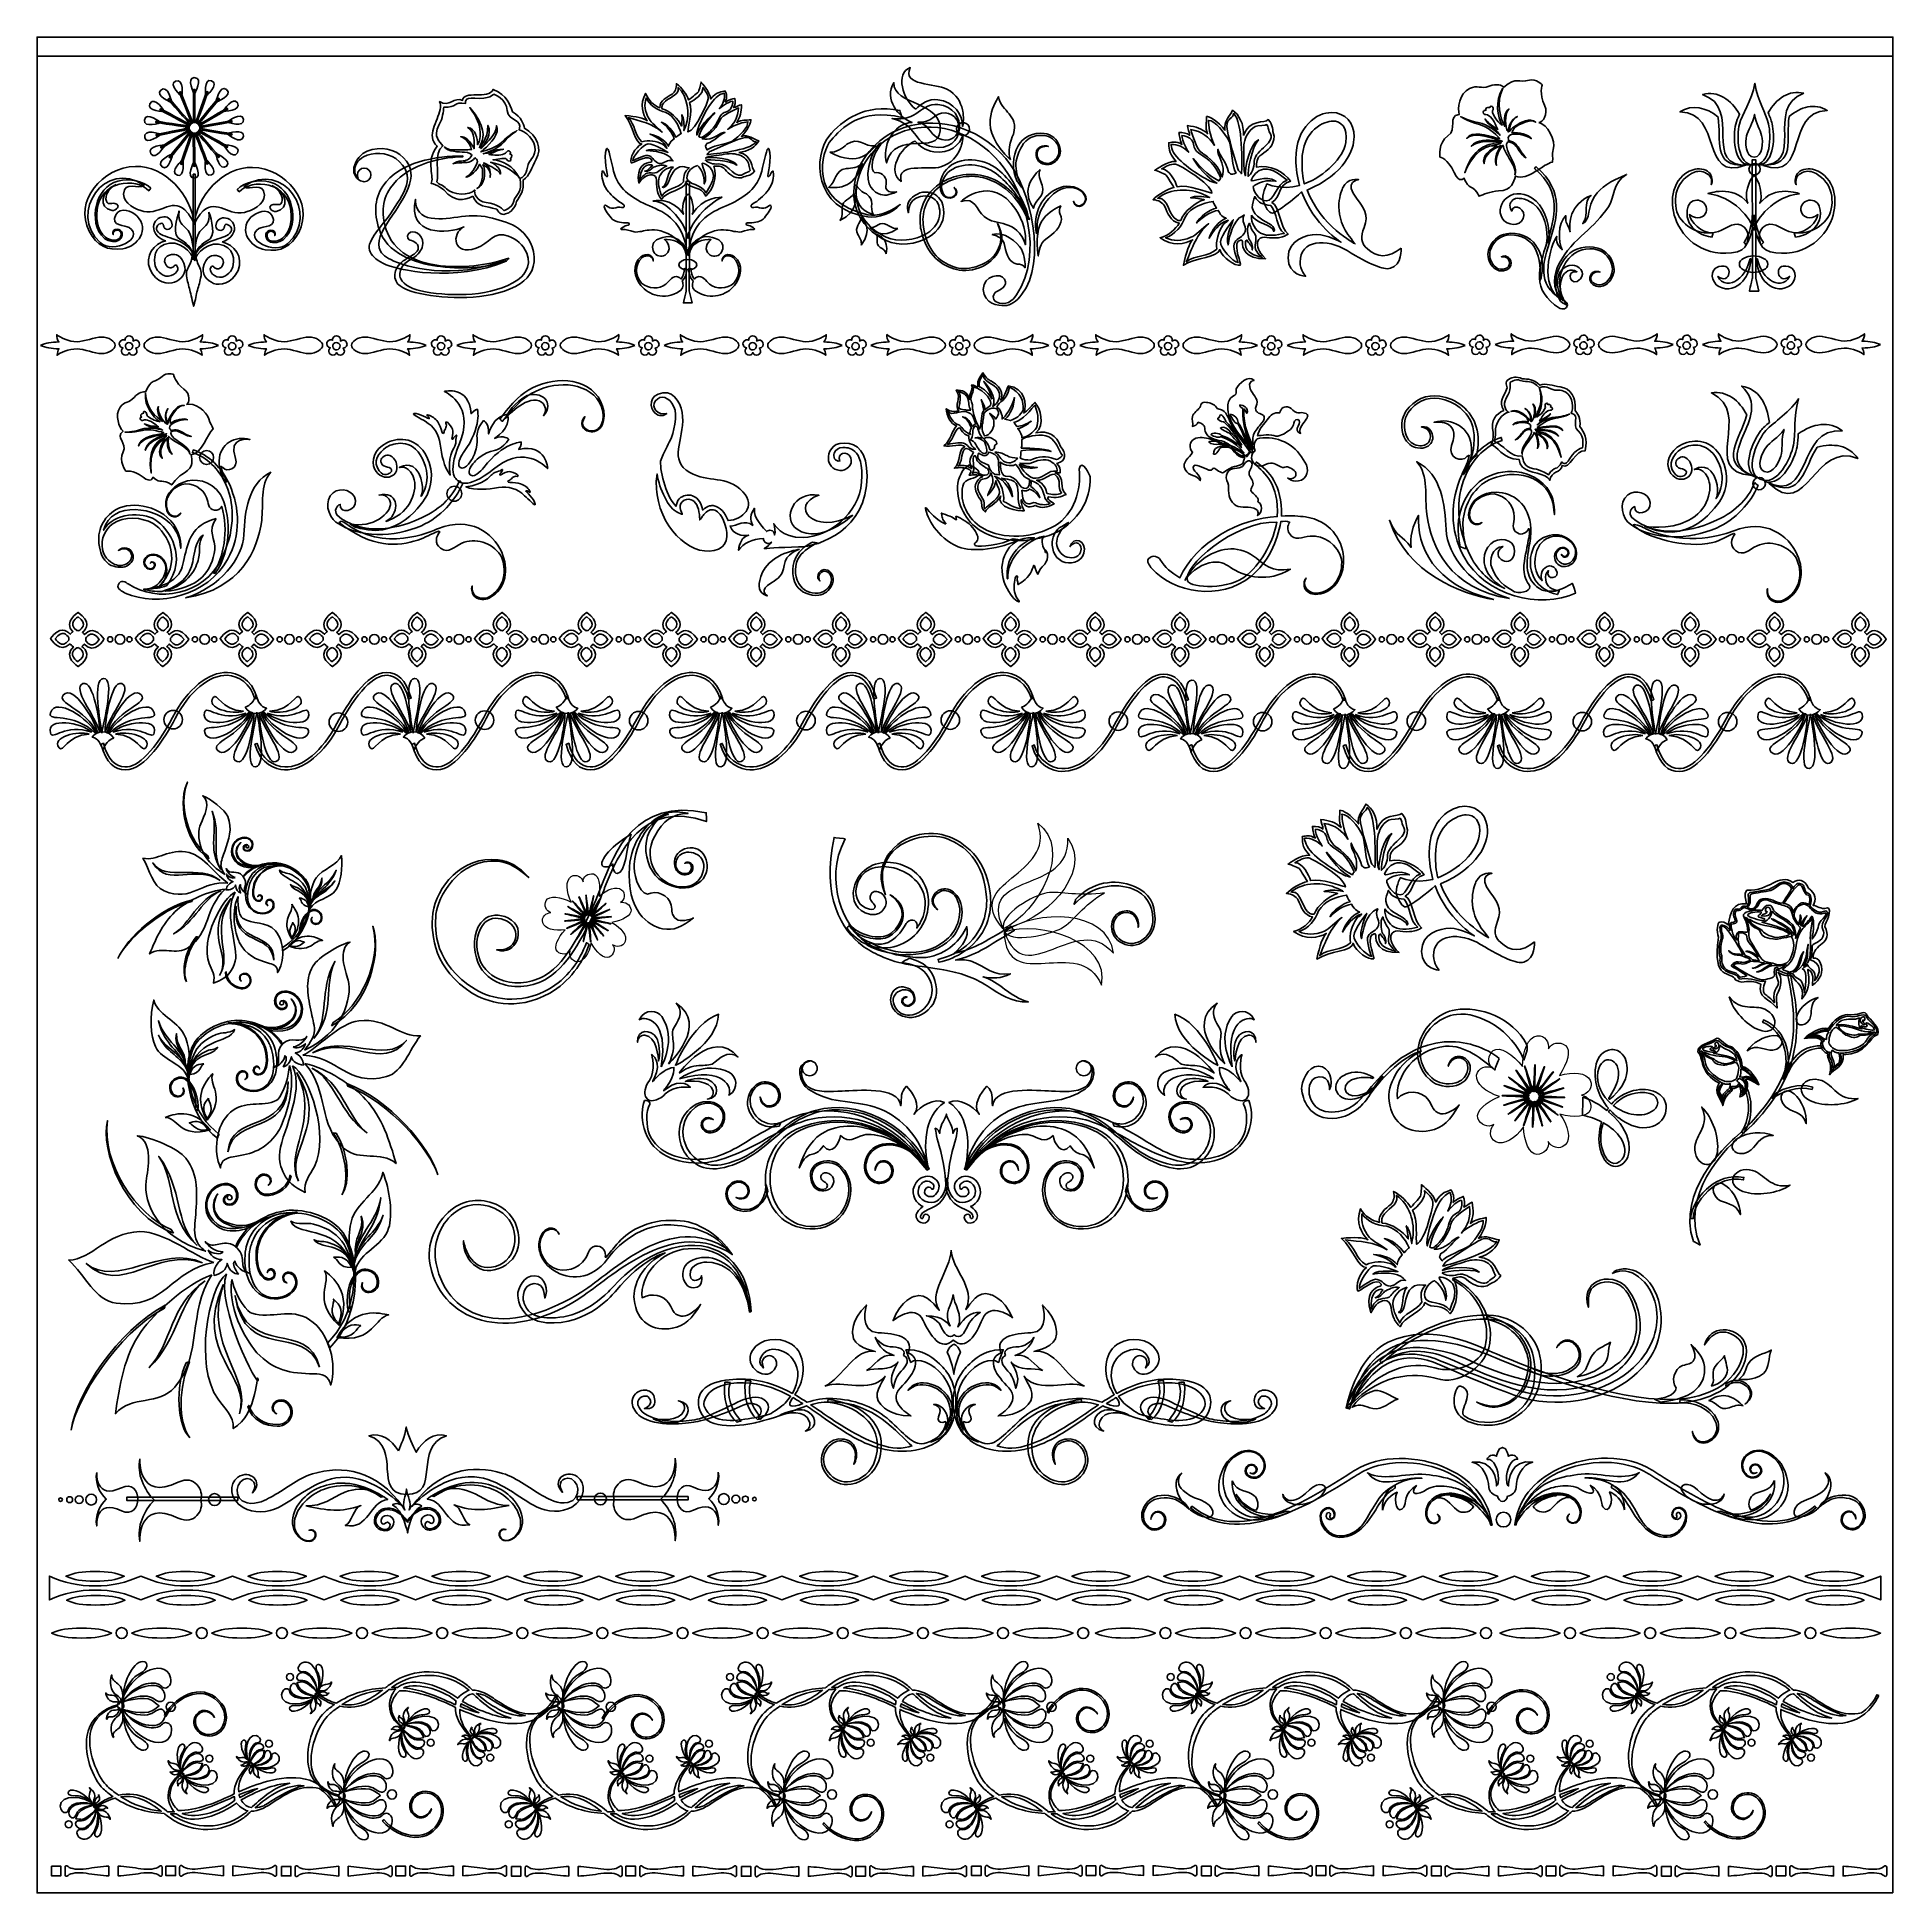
# Model space of a CAD drawing. Header units: millimetres. Extents: x -106 to 106, y -106 to 106.
import ezdxf

# ---------------------------------------------------------------- set-up
doc = ezdxf.new("R2010")
doc.units = ezdxf.units.MM
doc.header["$MEASUREMENT"] = 0
doc.layers.add('General Escritorio', color=7, linetype='Continuous', plot=False)
doc.layers.add('layer 1', color=7, linetype='Continuous')

msp = doc.modelspace()

# ---------------------------------------------------------------- linework, layer by layer
at = {"layer": 'General Escritorio', "color": 250}
for points, knots in [([(-90.6371, 98.5307), (-90.6371, 98.5307), (-92.6145, 99.3231), (-91.9087, 99.9544), (-91.9087, 99.9544), (-91.085, 100.6896), (-90.6371, 98.5307), (-90.6371, 98.5307)], [0, 0, 0, 0, 0.33333333, 0.33333333, 0.33333333, 0.33333334, 1, 1, 1, 1]), ([(-89.5106, 99.217), (-89.5106, 99.217), (-91.1003, 100.6346), (-90.2225, 100.9876), (-90.2225, 100.9876), (-89.1971, 101.4), (-89.5106, 99.217), (-89.5106, 99.217)], [0, 0, 0, 0, 0.33333333, 0.33333333, 0.33333333, 0.33333334, 1, 1, 1, 1]), ([(-88.2588, 96.3186), (-88.2588, 96.3186), (-88.4016, 96.2609), (-88.4016, 96.2609), (-88.4016, 96.2609), (-88.4016, 96.2609), (-89.7907, 99.7176), (-89.7907, 99.7176), (-89.7907, 99.7176), (-89.7907, 99.7176), (-89.6479, 99.7747), (-89.6479, 99.7747), (-89.6479, 99.7747), (-89.6479, 99.7747), (-88.2588, 96.3186), (-88.2588, 96.3186)], [0, 0, 0, 0, 0.2, 0.2, 0.2, 0.20000001, 0.4, 0.4, 0.4, 0.40000001, 0.6, 0.6, 0.6, 0.60000001, 1, 1, 1, 1]), ([(-88.0845, 99.4807), (-88.0845, 99.4807), (-89.0303, 101.3894), (-88.0845, 101.3894), (-88.0845, 101.3894), (-86.9793, 101.3894), (-88.0845, 99.4807), (-88.0845, 99.4807)], [0, 0, 0, 0, 0.33333333, 0.33333333, 0.33333333, 0.33333334, 1, 1, 1, 1]), ([(-88.0037, 96.3245), (-88.0037, 96.3245), (-88.1582, 96.3245), (-88.1582, 96.3245), (-88.1582, 96.3245), (-88.1582, 96.3245), (-88.1582, 100.0497), (-88.1582, 100.0497), (-88.1582, 100.0497), (-88.1582, 100.0497), (-88.0037, 100.0497), (-88.0037, 100.0497), (-88.0037, 100.0497), (-88.0037, 100.0497), (-88.0037, 96.3245), (-88.0037, 96.3245)], [0, 0, 0, 0, 0.2, 0.2, 0.2, 0.20000001, 0.4, 0.4, 0.4, 0.40000001, 0.6, 0.6, 0.6, 0.60000001, 1, 1, 1, 1]), ([(-87.7843, 96.2463), (-87.7843, 96.2463), (-87.9302, 96.299), (-87.9302, 96.299), (-87.9302, 96.299), (-87.9302, 96.299), (-86.6639, 99.8019), (-86.6639, 99.8019), (-86.6639, 99.8019), (-86.6639, 99.8019), (-86.5168, 99.7492), (-86.5168, 99.7492), (-86.5168, 99.7492), (-86.5168, 99.7492), (-87.7843, 96.2463), (-87.7843, 96.2463)], [0, 0, 0, 0, 0.2, 0.2, 0.2, 0.20000001, 0.4, 0.4, 0.4, 0.40000001, 0.6, 0.6, 0.6, 0.60000001, 1, 1, 1, 1]), ([(-86.7871, 99.2413), (-86.7871, 99.2413), (-87.0274, 101.3581), (-86.1368, 101.0365), (-86.1368, 101.0365), (-85.0986, 100.6605), (-86.7871, 99.2413), (-86.7871, 99.2413)], [0, 0, 0, 0, 0.33333333, 0.33333333, 0.33333333, 0.33333334, 1, 1, 1, 1]), ([(-85.6481, 98.5758), (-85.6481, 98.5758), (-85.1539, 100.6479), (-84.4262, 100.0429), (-84.4262, 100.0429), (-83.5769, 99.336), (-85.6481, 98.5758), (-85.6481, 98.5758)], [0, 0, 0, 0, 0.33333333, 0.33333333, 0.33333333, 0.33333334, 1, 1, 1, 1]), ([(87.7304, 96.068), (87.8144, 96.413), (87.9815, 96.7956), (88.1761, 97.2113), (88.1761, 97.2113), (87.2012, 98.8513), (85.7143, 99.9537), (83.9456, 99.4493), (83.9456, 99.4493), (88.6505, 97.9037), (83.6686, 91.0972), (89.262, 91.4039), (89.262, 91.4039), (89.2627, 91.4057), (89.2627, 91.4102), (89.2641, 91.4128), (89.2641, 91.4128), (87.4678, 91.5485), (87.4158, 94.7943), (87.7304, 96.068)], [0, 0, 0, 0, 0.16666667, 0.16666667, 0.16666667, 0.16666668, 0.33333333, 0.33333333, 0.33333333, 0.33333334, 0.5, 0.5, 0.5, 0.50000001, 0.66666667, 0.66666667, 0.66666667, 0.66666668, 1, 1, 1, 1]), ([(89.8084, 91.4011), (87.8826, 91.3811), (87.8247, 94.7639), (88.1462, 96.0689), (88.1462, 96.0689), (88.4256, 97.203), (89.5418, 98.6925), (89.9218, 100.739), (89.9218, 100.739), (90.2608, 98.5722), (91.13, 97.4875), (91.4648, 96.1157), (91.4648, 96.1157), (91.7811, 94.8231), (91.7869, 91.4214), (89.8084, 91.4011)], [0, 0, 0, 0, 0.2, 0.2, 0.2, 0.20000001, 0.4, 0.4, 0.4, 0.40000001, 0.6, 0.6, 0.6, 0.60000001, 1, 1, 1, 1]), ([(95.509, 99.6001), (93.7799, 100.0405), (92.3585, 98.9815), (91.4262, 97.3982), (91.4262, 97.3982), (91.6102, 96.9708), (91.7735, 96.5574), (91.882, 96.1169), (91.882, 96.1169), (92.1866, 94.8679), (92.1966, 91.6593), (90.4137, 91.4242), (90.4137, 91.4242), (90.4151, 91.4192), (90.4162, 91.4142), (90.4172, 91.409), (90.4172, 91.409), (96.0161, 91.2592), (90.8478, 97.9237), (95.509, 99.6001)], [0, 0, 0, 0, 0.16666667, 0.16666667, 0.16666667, 0.16666668, 0.33333333, 0.33333333, 0.33333333, 0.33333334, 0.5, 0.5, 0.5, 0.50000001, 0.66666667, 0.66666667, 0.66666667, 0.66666668, 1, 1, 1, 1]), ([(-91.8898, 96.2535), (-91.8898, 96.2535), (-93.916, 95.597), (-93.7777, 96.5334), (-93.7777, 96.5334), (-93.6152, 97.6262), (-91.8898, 96.2535), (-91.8898, 96.2535)], [0, 0, 0, 0, 0.33333333, 0.33333333, 0.33333333, 0.33333334, 1, 1, 1, 1]), ([(-91.4631, 97.502), (-91.4631, 97.502), (-93.5925, 97.5737), (-93.1424, 98.4072), (-93.1424, 98.4072), (-92.6191, 99.3796), (-91.4631, 97.502), (-91.4631, 97.502)], [0, 0, 0, 0, 0.33333333, 0.33333333, 0.33333333, 0.33333334, 1, 1, 1, 1]), ([(-88.6455, 96.0752), (-88.6455, 96.0752), (-88.7205, 95.9385), (-88.7205, 95.9385), (-88.7205, 95.9385), (-88.7205, 95.9385), (-91.9993, 97.7067), (-91.9993, 97.7067), (-91.9993, 97.7067), (-91.9993, 97.7067), (-91.9251, 97.8425), (-91.9251, 97.8425), (-91.9251, 97.8425), (-91.9251, 97.8425), (-88.6455, 96.0752), (-88.6455, 96.0752)], [0, 0, 0, 0, 0.2, 0.2, 0.2, 0.20000001, 0.4, 0.4, 0.4, 0.40000001, 0.6, 0.6, 0.6, 0.60000001, 1, 1, 1, 1]), ([(-88.474, 96.2308), (-88.474, 96.2308), (-88.5897, 96.1276), (-88.5897, 96.1276), (-88.5897, 96.1276), (-88.5897, 96.1276), (-91.0703, 98.9061), (-91.0703, 98.9061), (-91.0703, 98.9061), (-91.0703, 98.9061), (-90.9565, 99.0089), (-90.9565, 99.0089), (-90.9565, 99.0089), (-90.9565, 99.0089), (-88.474, 96.2308), (-88.474, 96.2308)], [0, 0, 0, 0, 0.2, 0.2, 0.2, 0.20000001, 0.4, 0.4, 0.4, 0.40000001, 0.6, 0.6, 0.6, 0.60000001, 1, 1, 1, 1]), ([(-87.6055, 96.0983), (-87.6055, 96.0983), (-87.7241, 96.1982), (-87.7241, 96.1982), (-87.7241, 96.1982), (-87.7241, 96.1982), (-85.3406, 99.0606), (-85.3406, 99.0606), (-85.3406, 99.0606), (-85.3406, 99.0606), (-85.222, 98.9621), (-85.222, 98.9621), (-85.222, 98.9621), (-85.222, 98.9621), (-87.6055, 96.0983), (-87.6055, 96.0983)], [0, 0, 0, 0, 0.2, 0.2, 0.2, 0.20000001, 0.4, 0.4, 0.4, 0.40000001, 0.6, 0.6, 0.6, 0.60000001, 1, 1, 1, 1]), ([(-87.4871, 95.8988), (-87.4871, 95.8988), (-87.5655, 96.0318), (-87.5655, 96.0318), (-87.5655, 96.0318), (-87.5655, 96.0318), (-84.3493, 97.9137), (-84.3493, 97.9137), (-84.3493, 97.9137), (-84.3493, 97.9137), (-84.2715, 97.7804), (-84.2715, 97.7804), (-84.2715, 97.7804), (-84.2715, 97.7804), (-87.4871, 95.8988), (-87.4871, 95.8988)], [0, 0, 0, 0, 0.2, 0.2, 0.2, 0.20000001, 0.4, 0.4, 0.4, 0.40000001, 0.6, 0.6, 0.6, 0.60000001, 1, 1, 1, 1]), ([(-84.803, 97.5623), (-84.803, 97.5623), (-83.6348, 99.3436), (-83.1566, 98.5262), (-83.1566, 98.5262), (-82.598, 97.5725), (-84.803, 97.5623), (-84.803, 97.5623)], [0, 0, 0, 0, 0.33333333, 0.33333333, 0.33333333, 0.33333334, 1, 1, 1, 1]), ([(-84.3538, 96.3223), (-84.3538, 96.3223), (-82.6485, 97.5986), (-82.4762, 96.6685), (-82.4762, 96.6685), (-82.2776, 95.5812), (-84.3538, 96.3223), (-84.3538, 96.3223)], [0, 0, 0, 0, 0.33333333, 0.33333333, 0.33333333, 0.33333334, 1, 1, 1, 1]), ([(88.8452, 91.404), (88.8452, 91.404), (88.8452, 91.4033), (88.8452, 91.4033), (88.8452, 91.4033), (85.0011, 91.1918), (86.1508, 94.3406), (85.7205, 96.833), (85.7205, 96.833), (85.7132, 96.8655), (85.7057, 96.8991), (85.6994, 96.9323), (85.6994, 96.9323), (84.3531, 97.9787), (82.7728, 98.3994), (81.3714, 97.4751), (81.3714, 97.4751), (86.3244, 97.4164), (83.6214, 89.427), (88.8627, 91.4018), (88.8627, 91.4018), (88.8576, 91.4018), (88.8514, 91.4039), (88.8452, 91.404)], [0, 0, 0, 0, 0.14285714, 0.14285714, 0.14285714, 0.14285715, 0.28571429, 0.28571429, 0.28571429, 0.2857143, 0.42857143, 0.42857143, 0.42857143, 0.42857144, 0.57142857, 0.57142857, 0.57142857, 0.57142858, 0.71428571, 0.71428571, 0.71428571, 0.71428572, 1, 1, 1, 1]), ([(93.8099, 96.9451), (93.4382, 94.4414), (94.6874, 91.3146), (90.8471, 91.4099), (90.8471, 91.4099), (90.8468, 91.3992), (90.8454, 91.389), (90.8447, 91.3789), (90.8447, 91.3789), (96.137, 89.5421), (93.227, 97.4576), (98.1762, 97.6464), (98.1762, 97.6464), (96.731, 98.5459), (95.1401, 98.0579), (93.8099, 96.9451)], [0, 0, 0, 0, 0.2, 0.2, 0.2, 0.20000001, 0.4, 0.4, 0.4, 0.40000001, 0.6, 0.6, 0.6, 0.60000001, 1, 1, 1, 1]), ([(-91.8653, 94.9344), (-91.8653, 94.9344), (-93.5484, 93.6285), (-93.7357, 94.5553), (-93.7357, 94.5553), (-93.9556, 95.6379), (-91.8653, 94.9344), (-91.8653, 94.9344)], [0, 0, 0, 0, 0.33333333, 0.33333333, 0.33333333, 0.33333334, 1, 1, 1, 1]), ([(-88.7559, 95.8701), (-88.7559, 95.8701), (-88.7787, 95.7167), (-88.7787, 95.7167), (-88.7787, 95.7167), (-88.7787, 95.7167), (-92.4629, 96.2638), (-92.4629, 96.2638), (-92.4629, 96.2638), (-92.4629, 96.2638), (-92.4412, 96.417), (-92.4412, 96.417), (-92.4412, 96.417), (-92.4412, 96.417), (-88.7559, 95.8701), (-88.7559, 95.8701)], [0, 0, 0, 0, 0.2, 0.2, 0.2, 0.20000001, 0.4, 0.4, 0.4, 0.40000001, 0.6, 0.6, 0.6, 0.60000001, 1, 1, 1, 1]), ([(-88.7885, 95.6396), (-88.7885, 95.6396), (-88.7585, 95.4875), (-88.7585, 95.4875), (-88.7585, 95.4875), (-88.7585, 95.4875), (-92.4098, 94.7489), (-92.4098, 94.7489), (-92.4098, 94.7489), (-92.4098, 94.7489), (-92.4406, 94.9011), (-92.4406, 94.9011), (-92.4406, 94.9011), (-92.4406, 94.9011), (-88.7885, 95.6396), (-88.7885, 95.6396)], [0, 0, 0, 0, 0.2, 0.2, 0.2, 0.20000001, 0.4, 0.4, 0.4, 0.40000001, 0.6, 0.6, 0.6, 0.60000001, 1, 1, 1, 1]), ([(-88.7415, 95.4119), (-88.7415, 95.4119), (-88.6612, 95.2801), (-88.6612, 95.2801), (-88.6612, 95.2801), (-88.6612, 95.2801), (-91.8422, 93.3434), (-91.8422, 93.3434), (-91.8422, 93.3434), (-91.8422, 93.3434), (-91.9237, 93.4745), (-91.9237, 93.4745), (-91.9237, 93.4745), (-91.9237, 93.4745), (-88.7415, 95.4119), (-88.7415, 95.4119)], [0, 0, 0, 0, 0.2, 0.2, 0.2, 0.20000001, 0.4, 0.4, 0.4, 0.40000001, 0.6, 0.6, 0.6, 0.60000001, 1, 1, 1, 1]), ([(-88.0555, 96.5658), (-88.5548, 96.5658), (-88.9597, 96.161), (-88.9597, 95.6609), (-88.9597, 95.6609), (-88.9597, 95.1618), (-88.5548, 94.7573), (-88.0555, 94.7573), (-88.0555, 94.7573), (-87.5562, 94.7573), (-87.1519, 95.1618), (-87.1519, 95.6609), (-87.1519, 95.6609), (-87.1519, 96.161), (-87.5562, 96.5658), (-88.0555, 96.5658)], [0, 0, 0, 0, 0.2, 0.2, 0.2, 0.20000001, 0.4, 0.4, 0.4, 0.40000001, 0.6, 0.6, 0.6, 0.60000001, 1, 1, 1, 1]), ([(-88.0555, 95.0581), (-88.0555, 95.0581), (-88.0555, 95.0581), (-88.0555, 95.0581), (-88.0555, 95.0581), (-88.3892, 95.0581), (-88.6596, 95.3285), (-88.6596, 95.6609), (-88.6596, 95.6609), (-88.6596, 95.9937), (-88.3892, 96.2638), (-88.0555, 96.2638), (-88.0555, 96.2638), (-87.7222, 96.2638), (-87.453, 95.9937), (-87.453, 95.6609), (-87.453, 95.6609), (-87.453, 95.3285), (-87.7222, 95.0581), (-88.0555, 95.0581)], [0, 0, 0, 0, 0.16666667, 0.16666667, 0.16666667, 0.16666668, 0.33333333, 0.33333333, 0.33333333, 0.33333334, 0.5, 0.5, 0.5, 0.50000001, 0.66666667, 0.66666667, 0.66666667, 0.66666668, 1, 1, 1, 1]), ([(-87.5936, 95.2381), (-87.5936, 95.2381), (-87.5164, 95.3731), (-87.5164, 95.3731), (-87.5164, 95.3731), (-87.5164, 95.3731), (-84.2697, 93.5481), (-84.2697, 93.5481), (-84.2697, 93.5481), (-84.2697, 93.5481), (-84.345, 93.4135), (-84.345, 93.4135), (-84.345, 93.4135), (-84.345, 93.4135), (-87.5936, 95.2381), (-87.5936, 95.2381)], [0, 0, 0, 0, 0.2, 0.2, 0.2, 0.20000001, 0.4, 0.4, 0.4, 0.40000001, 0.6, 0.6, 0.6, 0.60000001, 1, 1, 1, 1]), ([(-87.4804, 95.441), (-87.4804, 95.441), (-87.4545, 95.5939), (-87.4545, 95.5939), (-87.4545, 95.5939), (-87.4545, 95.5939), (-83.7797, 94.9823), (-83.7797, 94.9823), (-83.7797, 94.9823), (-83.7797, 94.9823), (-83.806, 94.8293), (-83.806, 94.8293), (-83.806, 94.8293), (-83.806, 94.8293), (-87.4804, 95.441), (-87.4804, 95.441)], [0, 0, 0, 0, 0.2, 0.2, 0.2, 0.20000001, 0.4, 0.4, 0.4, 0.40000001, 0.6, 0.6, 0.6, 0.60000001, 1, 1, 1, 1]), ([(-87.4435, 95.6704), (-87.4435, 95.6704), (-87.4711, 95.8222), (-87.4711, 95.8222), (-87.4711, 95.8222), (-87.4711, 95.8222), (-83.8083, 96.4985), (-83.8083, 96.4985), (-83.8083, 96.4985), (-83.8083, 96.4985), (-83.7797, 96.3453), (-83.7797, 96.3453), (-83.7797, 96.3453), (-83.7797, 96.3453), (-87.4435, 95.6704), (-87.4435, 95.6704)], [0, 0, 0, 0, 0.2, 0.2, 0.2, 0.20000001, 0.4, 0.4, 0.4, 0.40000001, 0.6, 0.6, 0.6, 0.60000001, 1, 1, 1, 1]), ([(-84.3538, 95.0028), (-84.3538, 95.0028), (-82.3152, 95.6234), (-82.4711, 94.6903), (-82.4711, 94.6903), (-82.6521, 93.5991), (-84.3538, 95.0028), (-84.3538, 95.0028)], [0, 0, 0, 0, 0.33333333, 0.33333333, 0.33333333, 0.33333334, 1, 1, 1, 1]), ([(-91.3952, 93.7017), (-91.3952, 93.7017), (-92.5337, 91.901), (-93.0256, 92.7097), (-93.0256, 92.7097), (-93.5996, 93.6531), (-91.3952, 93.7017), (-91.3952, 93.7017)], [0, 0, 0, 0, 0.33333333, 0.33333333, 0.33333333, 0.33333334, 1, 1, 1, 1]), ([(-88.6197, 95.215), (-88.6197, 95.215), (-88.4986, 95.1171), (-88.4986, 95.1171), (-88.4986, 95.1171), (-88.4986, 95.1171), (-90.832, 92.2139), (-90.832, 92.2139), (-90.832, 92.2139), (-90.832, 92.2139), (-90.9527, 92.3101), (-90.9527, 92.3101), (-90.9527, 92.3101), (-90.9527, 92.3101), (-88.6197, 95.215), (-88.6197, 95.215)], [0, 0, 0, 0, 0.2, 0.2, 0.2, 0.20000001, 0.4, 0.4, 0.4, 0.40000001, 0.6, 0.6, 0.6, 0.60000001, 1, 1, 1, 1]), ([(-88.4366, 95.0698), (-88.4366, 95.0698), (-88.2907, 95.0197), (-88.2907, 95.0197), (-88.2907, 95.0197), (-88.2907, 95.0197), (-89.4968, 91.4957), (-89.4968, 91.4957), (-89.4968, 91.4957), (-89.4968, 91.4957), (-89.6439, 91.5448), (-89.6439, 91.5448), (-89.6439, 91.5448), (-89.6439, 91.5448), (-88.4366, 95.0698), (-88.4366, 95.0698)], [0, 0, 0, 0, 0.2, 0.2, 0.2, 0.20000001, 0.4, 0.4, 0.4, 0.40000001, 0.6, 0.6, 0.6, 0.60000001, 1, 1, 1, 1]), ([(-88.217, 94.9955), (-88.217, 94.9955), (-88.0621, 94.9988), (-88.0621, 94.9988), (-88.0621, 94.9988), (-88.0621, 94.9988), (-87.997, 91.274), (-87.997, 91.274), (-87.997, 91.274), (-87.997, 91.274), (-88.152, 91.2712), (-88.152, 91.2712), (-88.152, 91.2712), (-88.152, 91.2712), (-88.217, 94.9955), (-88.217, 94.9955)], [0, 0, 0, 0, 0.2, 0.2, 0.2, 0.20000001, 0.4, 0.4, 0.4, 0.40000001, 0.6, 0.6, 0.6, 0.60000001, 1, 1, 1, 1]), ([(-87.9853, 95.0009), (-87.9853, 95.0009), (-87.8409, 95.0565), (-87.8409, 95.0565), (-87.8409, 95.0565), (-87.8409, 95.0565), (-86.5115, 91.5761), (-86.5115, 91.5761), (-86.5115, 91.5761), (-86.5115, 91.5761), (-86.6565, 91.5203), (-86.6565, 91.5203), (-86.6565, 91.5203), (-86.6565, 91.5203), (-87.9853, 95.0009), (-87.9853, 95.0009)], [0, 0, 0, 0, 0.2, 0.2, 0.2, 0.20000001, 0.4, 0.4, 0.4, 0.40000001, 0.6, 0.6, 0.6, 0.60000001, 1, 1, 1, 1]), ([(-87.7681, 95.0847), (-87.7681, 95.0847), (-87.6511, 95.1864), (-87.6511, 95.1864), (-87.6511, 95.1864), (-87.6511, 95.1864), (-85.2173, 92.3652), (-85.2173, 92.3652), (-85.2173, 92.3652), (-85.2173, 92.3652), (-85.3365, 92.2641), (-85.3365, 92.2641), (-85.3365, 92.2641), (-85.3365, 92.2641), (-87.7681, 95.0847), (-87.7681, 95.0847)], [0, 0, 0, 0, 0.2, 0.2, 0.2, 0.20000001, 0.4, 0.4, 0.4, 0.40000001, 0.6, 0.6, 0.6, 0.60000001, 1, 1, 1, 1]), ([(-84.8011, 93.762), (-84.8011, 93.762), (-82.674, 93.6526), (-83.1372, 92.8272), (-83.1372, 92.8272), (-83.6796, 91.8634), (-84.8011, 93.762), (-84.8011, 93.762)], [0, 0, 0, 0, 0.33333333, 0.33333333, 0.33333333, 0.33333334, 1, 1, 1, 1]), ([(-88.1081, 84.7033), (-88.3959, 88.0263), (-91.4677, 91.3513), (-94.7993, 91.2709), (-94.7993, 91.2709), (-98.5627, 91.1809), (-101.864, 87.2801), (-100.0586, 83.8596), (-100.0586, 83.8596), (-99.1918, 82.2185), (-98.0169, 81.6122), (-96.2353, 81.8744), (-96.2353, 81.8744), (-94.5103, 82.1285), (-93.1571, 84.1027), (-94.6042, 85.5839), (-94.6042, 85.5839), (-95.1809, 86.1739), (-96.5395, 86.688), (-97.0232, 85.7472), (-97.0232, 85.7472), (-97.7215, 84.3922), (-95.9235, 84.5817), (-95.508, 84.2999), (-95.508, 84.2999), (-93.6993, 83.0703), (-97.2932, 81.2229), (-98.8103, 82.5761), (-98.8103, 82.5761), (-102.5163, 85.8815), (-98.2439, 92.2293), (-93.8173, 89.0834), (-93.8173, 89.0834), (-94.409, 88.5468), (-96.0968, 89.7242), (-96.1434, 88.107), (-96.1434, 88.107), (-96.1734, 87.0479), (-94.6617, 86.2915), (-93.855, 86.1315), (-93.855, 86.1315), (-91.7964, 85.7296), (-90.4928, 87.951), (-88.8689, 85.9725), (-88.8689, 85.9725), (-88.8689, 85.9725), (-88.5441, 85.7072), (-88.1081, 84.7033)], [0, 0, 0, 0, 0.07692308, 0.07692308, 0.07692308, 0.07692309, 0.15384615, 0.15384615, 0.15384615, 0.15384616, 0.23076923, 0.23076923, 0.23076923, 0.23076924, 0.30769231, 0.30769231, 0.30769231, 0.30769232, 0.38461538, 0.38461538, 0.38461538, 0.38461539, 0.46153846, 0.46153846, 0.46153846, 0.46153847, 0.53846154, 0.53846154, 0.53846154, 0.53846155, 0.61538462, 0.61538462, 0.61538462, 0.61538463, 0.69230769, 0.69230769, 0.69230769, 0.6923077, 0.76923077, 0.76923077, 0.76923077, 0.76923078, 0.84615385, 0.84615385, 0.84615385, 0.84615386, 1, 1, 1, 1]), ([(-90.5331, 92.7023), (-90.5331, 92.7023), (-90.9899, 90.6225), (-91.7279, 91.2145), (-91.7279, 91.2145), (-92.5897, 91.9075), (-90.5331, 92.7023), (-90.5331, 92.7023)], [0, 0, 0, 0, 0.33333333, 0.33333333, 0.33333333, 0.33333334, 1, 1, 1, 1]), ([(-89.3828, 92.0574), (-89.3828, 92.0574), (-89.1042, 89.945), (-90.0003, 90.252), (-90.0003, 90.252), (-91.0467, 90.6096), (-89.3828, 92.0574), (-89.3828, 92.0574)], [0, 0, 0, 0, 0.33333333, 0.33333333, 0.33333333, 0.33333334, 1, 1, 1, 1]), ([(-88.0819, 91.8416), (-88.0819, 91.8416), (-87.1018, 89.9503), (-88.0473, 89.9328), (-88.0473, 89.9328), (-89.1528, 89.9138), (-88.0819, 91.8416), (-88.0819, 91.8416)], [0, 0, 0, 0, 0.33333333, 0.33333333, 0.33333333, 0.33333334, 1, 1, 1, 1]), ([(-88.1196, 84.5845), (-87.8308, 87.9083), (-84.7588, 91.233), (-81.4274, 91.153), (-81.4274, 91.153), (-77.6646, 91.0623), (-74.3629, 87.1614), (-76.1684, 83.742), (-76.1684, 83.742), (-77.0347, 82.1005), (-78.2107, 81.4938), (-79.9925, 81.756), (-79.9925, 81.756), (-81.7162, 82.0099), (-83.07, 83.9847), (-81.6224, 85.4655), (-81.6224, 85.4655), (-81.0467, 86.055), (-79.6881, 86.5697), (-79.203, 85.6292), (-79.203, 85.6292), (-78.5057, 84.274), (-80.3041, 84.4635), (-80.7192, 84.1807), (-80.7192, 84.1807), (-82.5284, 82.9529), (-78.9343, 81.1042), (-77.4166, 82.4576), (-77.4166, 82.4576), (-73.711, 85.7635), (-77.9831, 92.111), (-82.4101, 88.9654), (-82.4101, 88.9654), (-81.818, 88.4278), (-80.1306, 89.6067), (-80.0838, 87.9887), (-80.0838, 87.9887), (-80.0533, 86.9294), (-81.5646, 86.1726), (-82.3718, 86.0138), (-82.3718, 86.0138), (-84.4306, 85.6112), (-85.7355, 87.8323), (-87.3579, 85.8548), (-87.3579, 85.8548), (-87.3579, 85.8548), (-87.683, 85.5894), (-88.1196, 84.5845)], [0, 0, 0, 0, 0.07692308, 0.07692308, 0.07692308, 0.07692309, 0.15384615, 0.15384615, 0.15384615, 0.15384616, 0.23076923, 0.23076923, 0.23076923, 0.23076924, 0.30769231, 0.30769231, 0.30769231, 0.30769232, 0.38461538, 0.38461538, 0.38461538, 0.38461539, 0.46153846, 0.46153846, 0.46153846, 0.46153847, 0.53846154, 0.53846154, 0.53846154, 0.53846155, 0.61538462, 0.61538462, 0.61538462, 0.61538463, 0.69230769, 0.69230769, 0.69230769, 0.6923077, 0.76923077, 0.76923077, 0.76923077, 0.76923078, 0.84615385, 0.84615385, 0.84615385, 0.84615386, 1, 1, 1, 1]), ([(-86.7845, 92.0813), (-86.7845, 92.0813), (-85.2185, 90.6351), (-86.1029, 90.2981), (-86.1029, 90.2981), (-87.1357, 89.9044), (-86.7845, 92.0813), (-86.7845, 92.0813)], [0, 0, 0, 0, 0.33333333, 0.33333333, 0.33333333, 0.33333334, 1, 1, 1, 1]), ([(-85.645, 92.7473), (-85.645, 92.7473), (-83.6827, 91.9204), (-84.3988, 91.3036), (-84.3988, 91.3036), (-85.235, 90.5805), (-85.645, 92.7473), (-85.645, 92.7473)], [0, 0, 0, 0, 0.33333333, 0.33333333, 0.33333333, 0.33333334, 1, 1, 1, 1]), ([(80.8436, 85.3293), (81.6732, 82.9141), (84.2976, 80.7459), (87.9174, 81.5037), (87.9174, 81.5037), (89.4477, 81.9515), (89.3606, 83.7371), (88.7012, 84.34), (88.7012, 84.34), (87.7624, 85.1979), (86.7282, 84.1847), (85.7601, 83.8549), (85.7601, 83.8549), (84.0875, 83.2862), (82.0391, 84.0713), (81.1526, 85.7356), (81.1526, 85.7356), (80.4347, 87.5694), (80.9638, 89.7743), (83.0461, 90.611), (83.0461, 90.611), (83.5049, 90.7953), (84.1247, 90.7117), (84.5833, 90.3497), (84.5833, 90.3497), (84.8675, 90.124), (85.0683, 89.698), (84.9408, 89.1942), (84.9408, 89.1942), (85.1472, 89.5152), (85.0363, 90.2422), (84.6787, 90.5799), (84.6787, 90.5799), (84.2711, 90.9648), (83.4453, 91.1083), (82.8593, 90.8907), (82.8593, 90.8907), (80.4409, 89.991), (80.1498, 87.35), (80.8436, 85.3293)], [0, 0, 0, 0, 0.09090909, 0.09090909, 0.09090909, 0.0909091, 0.18181818, 0.18181818, 0.18181818, 0.18181819, 0.27272727, 0.27272727, 0.27272727, 0.27272728, 0.36363636, 0.36363636, 0.36363636, 0.36363637, 0.45454545, 0.45454545, 0.45454545, 0.45454546, 0.54545455, 0.54545455, 0.54545455, 0.54545456, 0.63636364, 0.63636364, 0.63636364, 0.63636365, 0.72727273, 0.72727273, 0.72727273, 0.72727274, 0.81818182, 0.81818182, 0.81818182, 0.81818183, 1, 1, 1, 1]), ([(90.5381, 90.9429), (90.5381, 90.5837), (90.2473, 90.2911), (89.8884, 90.2909), (89.8884, 90.2909), (89.5294, 90.2904), (89.2372, 90.5813), (89.2362, 90.9408), (89.2362, 90.9408), (89.2352, 91.2995), (89.5266, 91.5916), (89.8863, 91.5925), (89.8863, 91.5925), (90.2453, 91.5928), (90.5374, 91.3013), (90.5381, 90.9429)], [0, 0, 0, 0, 0.2, 0.2, 0.2, 0.20000001, 0.4, 0.4, 0.4, 0.40000001, 0.6, 0.6, 0.6, 0.60000001, 1, 1, 1, 1]), ([(90.0155, 78.5168), (90.0155, 78.5168), (90.361, 77.0333), (90.361, 77.0333), (90.361, 77.0333), (90.361, 77.0333), (89.2879, 77.0425), (89.2879, 77.0425), (89.2879, 77.0425), (89.2879, 77.0425), (89.6334, 78.5045), (89.6334, 78.5045), (89.6334, 78.5045), (89.6334, 78.5045), (89.6207, 92.0295), (89.6207, 92.0295), (89.6207, 92.0295), (89.6207, 92.0295), (90.0189, 92.0295), (90.0189, 92.0295), (90.0189, 92.0295), (90.0189, 92.0295), (90.0155, 78.5168), (90.0155, 78.5168)], [0, 0, 0, 0, 0.14285714, 0.14285714, 0.14285714, 0.14285715, 0.28571429, 0.28571429, 0.28571429, 0.2857143, 0.42857143, 0.42857143, 0.42857143, 0.42857144, 0.57142857, 0.57142857, 0.57142857, 0.57142858, 0.71428571, 0.71428571, 0.71428571, 0.71428572, 1, 1, 1, 1]), ([(98.7226, 85.3293), (97.893, 82.9141), (95.2689, 80.7459), (91.6484, 81.5037), (91.6484, 81.5037), (90.1185, 81.9515), (90.2049, 83.7371), (90.8647, 84.34), (90.8647, 84.34), (91.8042, 85.1979), (92.8384, 84.1847), (93.8065, 83.8549), (93.8065, 83.8549), (95.4787, 83.2862), (97.5275, 84.0713), (98.4132, 85.7356), (98.4132, 85.7356), (99.1309, 87.5694), (98.602, 89.7743), (96.5198, 90.611), (96.5198, 90.611), (96.0613, 90.7953), (95.4415, 90.7117), (94.9836, 90.3497), (94.9836, 90.3497), (94.6991, 90.124), (94.4982, 89.698), (94.6257, 89.1942), (94.6257, 89.1942), (94.4193, 89.5152), (94.5303, 90.2422), (94.8879, 90.5799), (94.8879, 90.5799), (95.2951, 90.9648), (96.1209, 91.1083), (96.7065, 90.8907), (96.7065, 90.8907), (99.1257, 89.991), (99.4168, 87.35), (98.7226, 85.3293)], [0, 0, 0, 0, 0.09090909, 0.09090909, 0.09090909, 0.0909091, 0.18181818, 0.18181818, 0.18181818, 0.18181819, 0.27272727, 0.27272727, 0.27272727, 0.27272728, 0.36363636, 0.36363636, 0.36363636, 0.36363637, 0.45454545, 0.45454545, 0.45454545, 0.45454546, 0.54545455, 0.54545455, 0.54545455, 0.54545456, 0.63636364, 0.63636364, 0.63636364, 0.63636365, 0.72727273, 0.72727273, 0.72727273, 0.72727274, 0.81818182, 0.81818182, 0.81818182, 0.81818183, 1, 1, 1, 1]), ([(-93.0344, 88.7654), (-93.0344, 88.7654), (-93.2721, 88.4948), (-93.2721, 88.4948), (-93.2721, 88.4948), (-93.9778, 89.2476), (-95.4012, 89.5548), (-96.6549, 89.2229), (-96.6549, 89.2229), (-97.3833, 89.0293), (-98.6668, 88.4578), (-99.0678, 86.7907), (-99.0678, 86.7907), (-99.3574, 85.5839), (-99.2063, 84.0048), (-98.2108, 83.2002), (-98.2108, 83.2002), (-97.9539, 82.994), (-97.4653, 82.767), (-97.0743, 82.8419), (-97.0743, 82.8419), (-96.8607, 82.8822), (-96.6364, 82.9742), (-96.5352, 83.1516), (-96.5352, 83.1516), (-96.3877, 83.4141), (-96.4187, 83.6994), (-96.5569, 83.8313), (-96.5569, 83.8313), (-96.7429, 84.0089), (-96.9561, 84.0303), (-97.1704, 83.898), (-97.1704, 83.898), (-97.2526, 83.8474), (-97.347, 83.7277), (-97.3168, 83.472), (-97.3168, 83.472), (-97.4436, 83.6469), (-97.338, 83.9235), (-97.2688, 83.9814), (-97.2688, 83.9814), (-97.074, 84.145), (-96.7014, 84.1309), (-96.4857, 83.953), (-96.4857, 83.953), (-96.3818, 83.8662), (-96.1345, 83.579), (-96.4094, 83.0931), (-96.4094, 83.0931), (-96.5364, 82.8702), (-96.7809, 82.7582), (-97.0459, 82.7074), (-97.0459, 82.7074), (-97.4958, 82.6221), (-98.0298, 82.8192), (-98.3243, 83.0574), (-98.3243, 83.0574), (-99.3827, 83.9142), (-99.5498, 85.5692), (-99.2461, 86.8332), (-99.2461, 86.8332), (-98.9371, 88.1177), (-98.1099, 89.2465), (-96.8016, 89.5934), (-96.8016, 89.5934), (-95.4667, 89.9454), (-93.7961, 89.5776), (-93.0344, 88.7654)], [0, 0, 0, 0, 0.05555556, 0.05555556, 0.05555556, 0.05555557, 0.11111111, 0.11111111, 0.11111111, 0.11111112, 0.16666667, 0.16666667, 0.16666667, 0.16666668, 0.22222222, 0.22222222, 0.22222222, 0.22222223, 0.27777778, 0.27777778, 0.27777778, 0.27777779, 0.33333333, 0.33333333, 0.33333333, 0.33333334, 0.38888889, 0.38888889, 0.38888889, 0.3888889, 0.44444444, 0.44444444, 0.44444444, 0.44444445, 0.5, 0.5, 0.5, 0.50000001, 0.55555556, 0.55555556, 0.55555556, 0.55555557, 0.61111111, 0.61111111, 0.61111111, 0.61111112, 0.66666667, 0.66666667, 0.66666667, 0.66666668, 0.72222222, 0.72222222, 0.72222222, 0.72222223, 0.77777778, 0.77777778, 0.77777778, 0.77777779, 0.83333333, 0.83333333, 0.83333333, 0.83333334, 0.88888889, 0.88888889, 0.88888889, 0.8888889, 1, 1, 1, 1]), ([(-96.9785, 89.2085), (-97.5835, 88.928), (-98.2188, 88.1593), (-98.1602, 87.539), (-98.1602, 87.539), (-98.0818, 86.7154), (-97.5949, 87.1405), (-97.1585, 87.0358), (-97.1585, 87.0358), (-96.3555, 86.8437), (-96.9976, 86.1649), (-97.4658, 86.2391), (-97.4658, 86.2391), (-99.085, 86.5015), (-98.6916, 88.5441), (-96.9785, 89.2085)], [0, 0, 0, 0, 0.2, 0.2, 0.2, 0.20000001, 0.4, 0.4, 0.4, 0.40000001, 0.6, 0.6, 0.6, 0.60000001, 1, 1, 1, 1]), ([(-88.2152, 90.3753), (-88.2152, 90.3753), (-88.2152, 81.2329), (-88.2152, 81.2329), (-88.2152, 81.2329), (-88.2152, 81.2329), (-87.9792, 81.2329), (-87.9792, 81.2329), (-87.9792, 81.2329), (-87.9792, 81.2329), (-87.9792, 90.3753), (-87.9792, 90.3753), (-87.9792, 90.3753), (-87.9792, 90.3753), (-88.2152, 90.3753), (-88.2152, 90.3753)], [0, 0, 0, 0, 0.2, 0.2, 0.2, 0.20000001, 0.4, 0.4, 0.4, 0.40000001, 0.6, 0.6, 0.6, 0.60000001, 1, 1, 1, 1]), ([(-83.1928, 88.6473), (-83.1928, 88.6473), (-82.9544, 88.3768), (-82.9544, 88.3768), (-82.9544, 88.3768), (-82.2492, 89.1294), (-80.8267, 89.4363), (-79.573, 89.1048), (-79.573, 89.1048), (-78.8432, 88.9108), (-77.5597, 88.34), (-77.159, 86.6722), (-77.159, 86.6722), (-76.8695, 85.4655), (-77.0202, 83.8867), (-78.0169, 83.0826), (-78.0169, 83.0826), (-78.2732, 82.876), (-78.7615, 82.6488), (-79.1529, 82.7231), (-79.1529, 82.7231), (-79.3663, 82.7639), (-79.5908, 82.8562), (-79.6917, 83.034), (-79.6917, 83.034), (-79.8395, 83.2961), (-79.8078, 83.5811), (-79.6695, 83.7125), (-79.6695, 83.7125), (-79.4848, 83.8899), (-79.2707, 83.9123), (-79.0568, 83.7792), (-79.0568, 83.7792), (-78.9753, 83.7287), (-78.8792, 83.6093), (-78.9106, 83.3542), (-78.9106, 83.3542), (-78.7833, 83.528), (-78.889, 83.8055), (-78.9588, 83.8632), (-78.9588, 83.8632), (-79.1543, 84.0265), (-79.5255, 84.0138), (-79.7403, 83.8353), (-79.7403, 83.8353), (-79.8449, 83.7483), (-80.0929, 83.4614), (-79.818, 82.9742), (-79.818, 82.9742), (-79.691, 82.7523), (-79.4464, 82.6409), (-79.1806, 82.5885), (-79.1806, 82.5885), (-78.7312, 82.5036), (-78.1967, 82.7014), (-77.9023, 82.9394), (-77.9023, 82.9394), (-76.8449, 83.7954), (-76.6781, 85.4504), (-76.9816, 86.714), (-76.9816, 86.714), (-77.2898, 87.9997), (-78.1173, 89.1282), (-79.4261, 89.4741), (-79.4261, 89.4741), (-80.7609, 89.8277), (-82.4302, 89.4598), (-83.1928, 88.6473)], [0, 0, 0, 0, 0.05555556, 0.05555556, 0.05555556, 0.05555557, 0.11111111, 0.11111111, 0.11111111, 0.11111112, 0.16666667, 0.16666667, 0.16666667, 0.16666668, 0.22222222, 0.22222222, 0.22222222, 0.22222223, 0.27777778, 0.27777778, 0.27777778, 0.27777779, 0.33333333, 0.33333333, 0.33333333, 0.33333334, 0.38888889, 0.38888889, 0.38888889, 0.3888889, 0.44444444, 0.44444444, 0.44444444, 0.44444445, 0.5, 0.5, 0.5, 0.50000001, 0.55555556, 0.55555556, 0.55555556, 0.55555557, 0.61111111, 0.61111111, 0.61111111, 0.61111112, 0.66666667, 0.66666667, 0.66666667, 0.66666668, 0.72222222, 0.72222222, 0.72222222, 0.72222223, 0.77777778, 0.77777778, 0.77777778, 0.77777779, 0.83333333, 0.83333333, 0.83333333, 0.83333334, 0.88888889, 0.88888889, 0.88888889, 0.8888889, 1, 1, 1, 1]), ([(-79.2492, 89.09), (-78.6434, 88.809), (-78.0076, 88.0409), (-78.0667, 87.4215), (-78.0667, 87.4215), (-78.1452, 86.5967), (-78.6329, 87.0215), (-79.0687, 86.9175), (-79.0687, 86.9175), (-79.8717, 86.7256), (-79.2296, 86.0455), (-78.7612, 86.1208), (-78.7612, 86.1208), (-77.1424, 86.383), (-77.5354, 88.4254), (-79.2492, 89.09)], [0, 0, 0, 0, 0.2, 0.2, 0.2, 0.20000001, 0.4, 0.4, 0.4, 0.40000001, 0.6, 0.6, 0.6, 0.60000001, 1, 1, 1, 1]), ([(95.0084, 88.1475), (95.0084, 88.1475), (92.1714, 89.2422), (90.4792, 87.0522), (90.4792, 87.0522), (90.9029, 87.7558), (90.4172, 89.8554), (89.8105, 90.2192), (89.8105, 90.2192), (89.2131, 89.8458), (88.6715, 87.7646), (89.0953, 87.0615), (89.0953, 87.0615), (87.403, 89.2519), (84.566, 88.1563), (84.566, 88.1563), (84.566, 88.1563), (87.5033, 87.8457), (89.4656, 85.2919), (89.7919, 84.0083), (89.7919, 84.0083), (90.0255, 85.2735), (92.0712, 87.8361), (95.0084, 88.1475)], [0, 0, 0, 0, 0.14285714, 0.14285714, 0.14285714, 0.14285715, 0.28571429, 0.28571429, 0.28571429, 0.2857143, 0.42857143, 0.42857143, 0.42857143, 0.42857144, 0.57142857, 0.57142857, 0.57142857, 0.57142858, 0.71428571, 0.71428571, 0.71428571, 0.71428572, 1, 1, 1, 1]), ([(85.0308, 83.1952), (85.0328, 83.3437), (85.1586, 83.513), (85.1307, 83.6686), (85.1307, 83.6686), (83.7623, 83.6915), (82.5492, 84.9305), (82.4563, 85.769), (82.4563, 85.769), (83.4109, 85.0141), (84.1719, 85.521), (84.35, 86.0595), (84.35, 86.0595), (84.5254, 86.5985), (84.2332, 87.1781), (83.6937, 87.3552), (83.6937, 87.3552), (83.2093, 87.5152), (82.5014, 87.3366), (82.3112, 86.714), (82.3112, 86.714), (81.5771, 84.3118), (84.093, 83.2417), (85.0308, 83.1952)], [0, 0, 0, 0, 0.14285714, 0.14285714, 0.14285714, 0.14285715, 0.28571429, 0.28571429, 0.28571429, 0.2857143, 0.42857143, 0.42857143, 0.42857143, 0.42857144, 0.57142857, 0.57142857, 0.57142857, 0.57142858, 0.71428571, 0.71428571, 0.71428571, 0.71428572, 1, 1, 1, 1]), ([(94.5358, 83.1952), (94.533, 83.3437), (94.408, 83.513), (94.4359, 83.6686), (94.4359, 83.6686), (95.8043, 83.6915), (97.0169, 84.9305), (97.1103, 85.769), (97.1103, 85.769), (96.1557, 85.0141), (95.3947, 85.521), (95.2165, 86.0595), (95.2165, 86.0595), (95.0405, 86.5985), (95.3337, 87.1781), (95.8728, 87.3552), (95.8728, 87.3552), (96.3565, 87.5152), (97.0648, 87.3366), (97.255, 86.714), (97.255, 86.714), (97.9888, 84.3118), (95.4732, 83.2417), (94.5358, 83.1952)], [0, 0, 0, 0, 0.14285714, 0.14285714, 0.14285714, 0.14285715, 0.28571429, 0.28571429, 0.28571429, 0.2857143, 0.42857143, 0.42857143, 0.42857143, 0.42857144, 0.57142857, 0.57142857, 0.57142857, 0.57142858, 0.71428571, 0.71428571, 0.71428571, 0.71428572, 1, 1, 1, 1]), ([(-91.3144, 82.7794), (-91.3144, 82.7794), (-92.3471, 82.9964), (-92.6544, 83.9113), (-92.6544, 83.9113), (-92.8747, 84.5696), (-92.5793, 85.1799), (-91.9761, 85.4223), (-91.9761, 85.4223), (-91.3723, 85.6643), (-90.8847, 85.4375), (-90.6838, 84.9355), (-90.6838, 84.9355), (-90.4816, 84.4337), (-90.6952, 84.2077), (-90.9777, 84.0954), (-90.9777, 84.0954), (-91.2583, 83.9814), (-91.5399, 84.2201), (-91.5653, 84.3956), (-91.5653, 84.3956), (-91.589, 84.5736), (-91.6016, 84.832), (-91.8345, 84.7779), (-91.8345, 84.7779), (-92.2699, 84.6771), (-92.5263, 84.3266), (-92.3178, 83.9123), (-92.3178, 83.9123), (-91.8488, 82.9823), (-89.3356, 83.2903), (-88.2342, 81.3238), (-88.2342, 81.3238), (-88.0866, 81.0841), (-88.2023, 80.7775), (-88.2084, 80.6131), (-88.2084, 80.6131), (-88.2626, 81.4678), (-89.8897, 83.0328), (-91.5063, 82.3656), (-91.5063, 82.3656), (-92.9889, 81.7527), (-92.6165, 80.0705), (-92.4787, 79.7277), (-92.4787, 79.7277), (-92.3421, 79.3868), (-91.5875, 78.456), (-90.7222, 78.8027), (-90.7222, 78.8027), (-89.8586, 79.1503), (-89.934, 79.633), (-90.0237, 79.8543), (-90.0237, 79.8543), (-90.1236, 80.1017), (-90.3123, 79.9949), (-90.3123, 79.9949), (-90.3123, 79.9949), (-90.3123, 79.9949), (-90.3655, 79.8337), (-90.5469, 79.7608), (-90.5469, 79.7608), (-90.7271, 79.6893), (-91.1532, 79.566), (-91.4109, 80.2085), (-91.4109, 80.2085), (-91.6684, 80.852), (-91.0259, 81.1096), (-90.7894, 81.1819), (-90.7894, 81.1819), (-90.582, 81.245), (-89.7309, 81.3958), (-89.262, 80.2295), (-89.262, 80.2295), (-88.794, 79.062), (-89.6851, 78.308), (-90.3474, 78.0429), (-90.3474, 78.0429), (-91.0123, 77.7776), (-92.4603, 77.9666), (-93.1329, 79.5182), (-93.1329, 79.5182), (-93.7927, 81.0376), (-92.6785, 82.4469), (-91.3144, 82.7794)], [0, 0, 0, 0, 0.04545455, 0.04545455, 0.04545455, 0.04545456, 0.09090909, 0.09090909, 0.09090909, 0.0909091, 0.13636364, 0.13636364, 0.13636364, 0.13636365, 0.18181818, 0.18181818, 0.18181818, 0.18181819, 0.22727273, 0.22727273, 0.22727273, 0.22727274, 0.27272727, 0.27272727, 0.27272727, 0.27272728, 0.31818182, 0.31818182, 0.31818182, 0.31818183, 0.36363636, 0.36363636, 0.36363636, 0.36363637, 0.40909091, 0.40909091, 0.40909091, 0.40909092, 0.45454545, 0.45454545, 0.45454545, 0.45454546, 0.5, 0.5, 0.5, 0.50000001, 0.54545455, 0.54545455, 0.54545455, 0.54545456, 0.59090909, 0.59090909, 0.59090909, 0.5909091, 0.63636364, 0.63636364, 0.63636364, 0.63636365, 0.68181818, 0.68181818, 0.68181818, 0.68181819, 0.72727273, 0.72727273, 0.72727273, 0.72727274, 0.77272727, 0.77272727, 0.77272727, 0.77272728, 0.81818182, 0.81818182, 0.81818182, 0.81818183, 0.86363636, 0.86363636, 0.86363636, 0.86363637, 0.90909091, 0.90909091, 0.90909091, 0.90909092, 1, 1, 1, 1]), ([(-89.8093, 86.1797), (-89.9275, 84.7033), (-89.5245, 84.7667), (-88.7949, 83.9493), (-88.7949, 83.9493), (-88.4259, 83.5361), (-88.1747, 82.3403), (-88.1901, 81.1135), (-88.1901, 81.1135), (-88.6328, 82.546), (-89.3306, 82.633), (-89.9469, 83.1368), (-89.9469, 83.1368), (-90.7007, 83.7545), (-89.8093, 86.1797), (-89.8093, 86.1797)], [0, 0, 0, 0, 0.2, 0.2, 0.2, 0.20000001, 0.4, 0.4, 0.4, 0.40000001, 0.6, 0.6, 0.6, 0.60000001, 1, 1, 1, 1]), ([(-84.9129, 82.6609), (-84.9129, 82.6609), (-83.8791, 82.8788), (-83.5728, 83.7942), (-83.5728, 83.7942), (-83.3521, 84.4516), (-83.6477, 85.0621), (-84.2512, 85.3047), (-84.2512, 85.3047), (-84.8547, 85.5463), (-85.3415, 85.32), (-85.5432, 84.8177), (-85.5432, 84.8177), (-85.7454, 84.3162), (-85.531, 84.0897), (-85.2497, 83.9769), (-85.2497, 83.9769), (-84.9686, 83.8632), (-84.6873, 84.1021), (-84.6625, 84.2777), (-84.6625, 84.2777), (-84.638, 84.4561), (-84.6246, 84.714), (-84.3924, 84.6594), (-84.3924, 84.6594), (-83.9583, 84.5595), (-83.7013, 84.2077), (-83.9099, 83.7942), (-83.9099, 83.7942), (-84.3786, 82.8633), (-86.8906, 83.1721), (-87.9936, 81.2046), (-87.9936, 81.2046), (-88.1412, 80.9656), (-88.0249, 80.66), (-88.0189, 80.4955), (-88.0189, 80.4955), (-87.9636, 81.3498), (-86.3361, 82.9153), (-84.7207, 82.2468), (-84.7207, 82.2468), (-83.2381, 81.6354), (-83.61, 79.9517), (-83.7478, 79.6108), (-83.7478, 79.6108), (-83.8842, 79.2694), (-84.6397, 78.3394), (-85.5046, 78.6847), (-85.5046, 78.6847), (-86.3678, 79.0315), (-86.2929, 79.5143), (-86.2031, 79.7358), (-86.2031, 79.7358), (-86.1034, 79.9839), (-85.9148, 79.8771), (-85.9148, 79.8771), (-85.9148, 79.8771), (-85.9148, 79.8771), (-85.8626, 79.7162), (-85.6798, 79.6428), (-85.6798, 79.6428), (-85.4998, 79.5708), (-85.0747, 79.4471), (-84.8163, 80.0912), (-84.8163, 80.0912), (-84.5585, 80.7337), (-85.2013, 80.9916), (-85.4378, 81.0632), (-85.4378, 81.0632), (-85.645, 81.1261), (-86.4967, 81.2778), (-86.9648, 80.111), (-86.9648, 80.111), (-87.4323, 78.9443), (-86.5421, 78.1902), (-85.8796, 77.9251), (-85.8796, 77.9251), (-85.2153, 77.6586), (-83.7669, 77.8483), (-83.0941, 79.4001), (-83.0941, 79.4001), (-82.4346, 80.9201), (-83.5485, 82.3289), (-84.9129, 82.6609)], [0, 0, 0, 0, 0.04545455, 0.04545455, 0.04545455, 0.04545456, 0.09090909, 0.09090909, 0.09090909, 0.0909091, 0.13636364, 0.13636364, 0.13636364, 0.13636365, 0.18181818, 0.18181818, 0.18181818, 0.18181819, 0.22727273, 0.22727273, 0.22727273, 0.22727274, 0.27272727, 0.27272727, 0.27272727, 0.27272728, 0.31818182, 0.31818182, 0.31818182, 0.31818183, 0.36363636, 0.36363636, 0.36363636, 0.36363637, 0.40909091, 0.40909091, 0.40909091, 0.40909092, 0.45454545, 0.45454545, 0.45454545, 0.45454546, 0.5, 0.5, 0.5, 0.50000001, 0.54545455, 0.54545455, 0.54545455, 0.54545456, 0.59090909, 0.59090909, 0.59090909, 0.5909091, 0.63636364, 0.63636364, 0.63636364, 0.63636365, 0.68181818, 0.68181818, 0.68181818, 0.68181819, 0.72727273, 0.72727273, 0.72727273, 0.72727274, 0.77272727, 0.77272727, 0.77272727, 0.77272728, 0.81818182, 0.81818182, 0.81818182, 0.81818183, 0.86363636, 0.86363636, 0.86363636, 0.86363637, 0.90909091, 0.90909091, 0.90909091, 0.90909092, 1, 1, 1, 1]), ([(-86.4178, 86.0617), (-86.2996, 84.5845), (-86.703, 84.6483), (-87.4318, 83.8313), (-87.4318, 83.8313), (-87.8012, 83.4181), (-88.0523, 82.2214), (-88.0375, 80.9955), (-88.0375, 80.9955), (-87.5942, 82.428), (-86.8963, 82.5148), (-86.2799, 83.019), (-86.2799, 83.019), (-85.5275, 83.6369), (-86.4178, 86.0617), (-86.4178, 86.0617)], [0, 0, 0, 0, 0.2, 0.2, 0.2, 0.20000001, 0.4, 0.4, 0.4, 0.40000001, 0.6, 0.6, 0.6, 0.60000001, 1, 1, 1, 1]), ([(88.9251, 82.3245), (88.9251, 82.3245), (88.6822, 82.5858), (88.6822, 82.5858), (88.6822, 82.5858), (89.2699, 83.415), (89.6544, 84.9615), (89.6155, 85.6654), (89.6155, 85.6654), (89.6155, 85.6654), (89.7836, 85.6547), (89.7836, 85.6547), (89.7836, 85.6547), (89.8201, 84.9903), (89.5921, 83.2662), (88.9251, 82.3245)], [0, 0, 0, 0, 0.2, 0.2, 0.2, 0.20000001, 0.4, 0.4, 0.4, 0.40000001, 0.6, 0.6, 0.6, 0.60000001, 1, 1, 1, 1]), ([(90.6411, 82.3245), (90.6411, 82.3245), (90.8833, 82.5858), (90.8833, 82.5858), (90.8833, 82.5858), (90.297, 83.415), (89.9114, 84.9615), (89.9503, 85.6654), (89.9503, 85.6654), (89.9503, 85.6654), (89.7829, 85.6547), (89.7829, 85.6547), (89.7829, 85.6547), (89.7457, 84.9903), (89.9745, 83.2662), (90.6411, 82.3245)], [0, 0, 0, 0, 0.2, 0.2, 0.2, 0.20000001, 0.4, 0.4, 0.4, 0.40000001, 0.6, 0.6, 0.6, 0.60000001, 1, 1, 1, 1]), ([(-87.6377, 80.0758), (-87.8526, 80.5477), (-87.8966, 81.1359), (-88.0967, 81.5381), (-88.0967, 81.5381), (-88.0967, 81.5381), (-88.1034, 81.5381), (-88.1034, 81.5381), (-88.1034, 81.5381), (-88.3155, 81.1411), (-88.373, 80.5535), (-88.6009, 80.0896), (-88.6009, 80.0896), (-88.8901, 79.4936), (-89.0551, 79.259), (-88.9222, 78.5356), (-88.9222, 78.5356), (-88.825, 78.0162), (-88.6641, 77.4589), (-88.5399, 76.9446), (-88.5399, 76.9446), (-88.4309, 76.4947), (-88.1656, 75.3189), (-88.1656, 75.3189), (-88.1656, 75.3189), (-88.0106, 75.6687), (-87.9012, 76.4874), (-87.7812, 76.9362), (-87.7812, 76.9362), (-87.6422, 77.445), (-87.467, 78.0007), (-87.3597, 78.5168), (-87.3597, 78.5168), (-87.2044, 79.2363), (-87.3628, 79.4743), (-87.6377, 80.0758)], [0, 0, 0, 0, 0.1, 0.1, 0.1, 0.10000001, 0.2, 0.2, 0.2, 0.20000001, 0.3, 0.3, 0.3, 0.30000001, 0.4, 0.4, 0.4, 0.40000001, 0.5, 0.5, 0.5, 0.50000001, 0.6, 0.6, 0.6, 0.60000001, 0.7, 0.7, 0.7, 0.70000001, 0.8, 0.8, 0.8, 0.80000001, 1, 1, 1, 1]), ([(85.8104, 79.8357), (87.6415, 80.3659), (87.0641, 77.5945), (85.7001, 78.7095), (85.7001, 78.7095), (86.0929, 77.7385), (87.3038, 77.8278), (87.8747, 78.2706), (87.8747, 78.2706), (88.7945, 78.9838), (89.1232, 79.7949), (89.3602, 80.7101), (89.3602, 80.7101), (89.3602, 80.7101), (89.4773, 80.7101), (89.4773, 80.7101), (89.4773, 80.7101), (89.4184, 79.7958), (89.0874, 78.8267), (88.5358, 78.1738), (88.5358, 78.1738), (87.8595, 77.3718), (86.8133, 77.0092), (85.8004, 77.5611), (85.8004, 77.5611), (84.9819, 78.0067), (84.6391, 79.4955), (85.8104, 79.8357)], [0, 0, 0, 0, 0.125, 0.125, 0.125, 0.12500001, 0.25, 0.25, 0.25, 0.25000001, 0.375, 0.375, 0.375, 0.37500001, 0.5, 0.5, 0.5, 0.50000001, 0.625, 0.625, 0.625, 0.62500001, 0.75, 0.75, 0.75, 0.75000001, 1, 1, 1, 1]), ([(91.3921, 80.1139), (91.3921, 79.5958), (90.6652, 79.1762), (89.7695, 79.1762), (89.7695, 79.1762), (88.8731, 79.1762), (88.1462, 79.5958), (88.1462, 80.1139), (88.1462, 80.1139), (88.1462, 80.6321), (88.8731, 81.051), (89.7695, 81.051), (89.7695, 81.051), (90.6652, 81.051), (91.3921, 80.6321), (91.3921, 80.1139)], [0, 0, 0, 0, 0.2, 0.2, 0.2, 0.20000001, 0.4, 0.4, 0.4, 0.40000001, 0.6, 0.6, 0.6, 0.60000001, 1, 1, 1, 1]), ([(93.7561, 79.8357), (91.9251, 80.3659), (92.5025, 77.5945), (93.8664, 78.7095), (93.8664, 78.7095), (93.4736, 77.7385), (92.2624, 77.8278), (91.6919, 78.2706), (91.6919, 78.2706), (90.7717, 78.9838), (90.4426, 79.7949), (90.2063, 80.7101), (90.2063, 80.7101), (90.2063, 80.7101), (90.0892, 80.7101), (90.0892, 80.7101), (90.0892, 80.7101), (90.1474, 79.7958), (90.4788, 78.8267), (91.0304, 78.1738), (91.0304, 78.1738), (91.707, 77.3718), (92.7526, 77.0092), (93.7658, 77.5611), (93.7658, 77.5611), (94.5844, 78.0067), (94.9275, 79.4955), (93.7561, 79.8357)], [0, 0, 0, 0, 0.125, 0.125, 0.125, 0.12500001, 0.25, 0.25, 0.25, 0.25000001, 0.375, 0.375, 0.375, 0.37500001, 0.5, 0.5, 0.5, 0.50000001, 0.625, 0.625, 0.625, 0.62500001, 0.75, 0.75, 0.75, 0.75000001, 1, 1, 1, 1]), ([(89.5821, 56.0165), (89.5821, 56.0165), (89.5817, 56.0157), (89.5817, 56.0157), (89.5817, 56.0157), (85.684, 57.5582), (88.2564, 60.1479), (88.9661, 62.8089), (88.9661, 62.8089), (88.9737, 62.844), (88.9823, 62.881), (88.9909, 62.9165), (88.9909, 62.9165), (88.1358, 64.5648), (86.7647, 65.7012), (84.9577, 65.4256), (84.9577, 65.4256), (89.8294, 63.111), (83.5153, 56.4415), (89.5986, 56.0058), (89.5986, 56.0058), (89.5934, 56.0083), (89.5879, 56.0134), (89.5821, 56.0165)], [0, 0, 0, 0, 0.14285714, 0.14285714, 0.14285714, 0.14285715, 0.28571429, 0.28571429, 0.28571429, 0.2857143, 0.42857143, 0.42857143, 0.42857143, 0.42857144, 0.57142857, 0.57142857, 0.57142857, 0.57142858, 0.71428571, 0.71428571, 0.71428571, 0.71428572, 1, 1, 1, 1]), ([(90.6046, 61.1368), (90.8454, 61.4393), (91.1848, 61.7417), (91.5665, 62.064), (91.5665, 62.064), (91.3497, 64.13), (90.382, 65.8979), (88.4025, 66.2052), (88.4025, 66.2052), (92.3516, 62.5327), (84.3228, 58.0719), (89.9941, 55.8262), (89.9941, 55.8262), (89.9962, 55.8282), (89.9975, 55.8325), (90.0007, 55.8339), (90.0007, 55.8339), (88.286, 56.7867), (89.7137, 60.0204), (90.6046, 61.1368)], [0, 0, 0, 0, 0.16666667, 0.16666667, 0.16666667, 0.16666668, 0.33333333, 0.33333333, 0.33333333, 0.33333334, 0.5, 0.5, 0.5, 0.50000001, 0.66666667, 0.66666667, 0.66666667, 0.66666668, 1, 1, 1, 1]), ([(90.5336, 55.574), (88.6195, 56.4318), (90.1033, 59.804), (91.0166, 60.9478), (91.0166, 60.9478), (91.8097, 61.9423), (93.5925, 62.9062), (94.9009, 64.7569), (94.9009, 64.7569), (94.2481, 62.4602), (94.6147, 60.9914), (94.3198, 59.4818), (94.3198, 59.4818), (94.0431, 58.0596), (92.499, 54.6926), (90.5336, 55.574)], [0, 0, 0, 0, 0.2, 0.2, 0.2, 0.20000001, 0.4, 0.4, 0.4, 0.40000001, 0.6, 0.6, 0.6, 0.60000001, 1, 1, 1, 1]), ([(99.907, 61.0848), (98.3984, 62.3083), (96.5095, 61.909), (94.8662, 60.7677), (94.8662, 60.7677), (94.8531, 60.2612), (94.8262, 59.7784), (94.7328, 59.2928), (94.7328, 59.2928), (94.4648, 57.9193), (93.0124, 54.7411), (91.1423, 55.3209), (91.1423, 55.3209), (91.1417, 55.316), (91.1399, 55.3103), (91.1393, 55.3051), (91.1393, 55.3051), (96.608, 52.605), (94.5337, 61.5511), (99.907, 61.0848)], [0, 0, 0, 0, 0.16666667, 0.16666667, 0.16666667, 0.16666668, 0.33333333, 0.33333333, 0.33333333, 0.33333334, 0.5, 0.5, 0.5, 0.50000001, 0.66666667, 0.66666667, 0.66666667, 0.66666668, 1, 1, 1, 1]), ([(-85.2469, 57.685), (-85.2685, 56.7004), (-84.98, 55.924), (-84.4847, 55.2238), (-84.4847, 55.2238), (-84.4453, 55.2574), (-84.4055, 55.2906), (-84.3652, 55.324), (-84.3652, 55.324), (-84.6389, 55.8701), (-84.9517, 56.4683), (-85.0251, 57.038), (-85.0251, 57.038), (-85.0092, 57.0156), (-84.8287, 56.9336), (-84.8118, 56.9112), (-84.8118, 56.9112), (-84.396, 56.3359), (-82.958, 56.7815), (-83.3838, 57.9642), (-83.3838, 57.9642), (-84.3088, 60.5334), (-81.7397, 60.1201), (-81.7397, 60.1201), (-81.7397, 60.1201), (-83.3623, 60.6219), (-85.2233, 59.6156), (-85.2469, 57.685)], [0, 0, 0, 0, 0.125, 0.125, 0.125, 0.12500001, 0.25, 0.25, 0.25, 0.25000001, 0.375, 0.375, 0.375, 0.37500001, 0.5, 0.5, 0.5, 0.50000001, 0.625, 0.625, 0.625, 0.62500001, 0.75, 0.75, 0.75, 0.75000001, 1, 1, 1, 1]), ([(77.3344, 50.2226), (77.3344, 50.2226), (80.0395, 49.7156), (82.3188, 50.8666), (82.3188, 50.8666), (84.5956, 52.0173), (85.1768, 54.5303), (84.5402, 55.7903), (84.5402, 55.7903), (83.9032, 57.05), (83.0044, 56.6967), (83.0044, 56.6967), (83.0044, 56.6967), (83.0044, 56.6967), (84.4248, 57.6152), (85.223, 56.0353), (85.223, 56.0353), (86.0223, 54.4547), (85.49, 53.3772), (85.49, 53.3772), (85.49, 53.3772), (85.49, 53.3772), (86.9318, 55.1831), (85.6585, 57.7032), (85.6585, 57.7032), (84.3858, 60.2213), (82.242, 59.4061), (81.6783, 59.1223), (81.6783, 59.1223), (81.1161, 58.8372), (79.931, 57.7528), (80.487, 56.654), (80.487, 56.654), (81.0427, 55.5538), (81.6728, 55.8883), (81.9181, 56.0561), (81.9181, 56.0561), (82.2623, 56.2914), (82.1176, 56.5996), (81.8231, 56.7052), (81.8231, 56.7052), (81.6497, 56.7679), (81.2115, 56.7991), (81.0482, 57.0166), (81.0482, 57.0166), (80.6886, 57.4963), (80.9576, 57.8679), (81.4289, 58.0853), (81.4289, 58.0853), (81.8103, 58.2613), (82.3288, 57.9022), (82.5448, 57.4741), (82.5448, 57.4741), (82.7618, 57.0457), (82.9441, 56.1137), (82.0807, 55.6935), (82.0807, 55.6935), (81.411, 55.3675), (80.589, 55.7113), (80.1694, 56.5435), (80.1694, 56.5435), (79.7505, 57.3739), (80.0681, 58.7786), (81.5695, 59.5378), (81.5695, 59.5378), (83.0702, 60.2957), (85.0855, 60.0357), (86.1139, 57.999), (86.1139, 57.999), (87.144, 55.9624), (86.5473, 54.348), (86.1873, 53.5285), (86.1873, 53.5285), (86.1873, 53.5285), (83.1473, 47.8398), (77.7147, 50.0646), (77.7147, 50.0646), (77.7147, 50.0646), (77.3344, 50.2226), (77.3344, 50.2226)], [0, 0, 0, 0, 0.04761905, 0.04761905, 0.04761905, 0.04761906, 0.0952381, 0.0952381, 0.0952381, 0.09523811, 0.14285714, 0.14285714, 0.14285714, 0.14285715, 0.19047619, 0.19047619, 0.19047619, 0.1904762, 0.23809524, 0.23809524, 0.23809524, 0.23809525, 0.28571429, 0.28571429, 0.28571429, 0.2857143, 0.33333333, 0.33333333, 0.33333333, 0.33333334, 0.38095238, 0.38095238, 0.38095238, 0.38095239, 0.42857143, 0.42857143, 0.42857143, 0.42857144, 0.47619048, 0.47619048, 0.47619048, 0.47619049, 0.52380952, 0.52380952, 0.52380952, 0.52380953, 0.57142857, 0.57142857, 0.57142857, 0.57142858, 0.61904762, 0.61904762, 0.61904762, 0.61904763, 0.66666667, 0.66666667, 0.66666667, 0.66666668, 0.71428571, 0.71428571, 0.71428571, 0.71428572, 0.76190476, 0.76190476, 0.76190476, 0.76190477, 0.80952381, 0.80952381, 0.80952381, 0.80952382, 0.85714286, 0.85714286, 0.85714286, 0.85714287, 0.9047619, 0.9047619, 0.9047619, 0.90476191, 1, 1, 1, 1]), ([(97.0162, 59.2335), (95.5087, 56.9271), (95.3196, 53.2658), (91.5647, 55.1096), (91.5647, 55.1096), (91.5592, 55.0994), (91.5537, 55.0899), (91.5479, 55.0798), (91.5479, 55.0798), (95.9445, 50.8516), (96.6738, 60.0059), (101.654, 57.9368), (101.654, 57.9368), (100.6353, 59.4856), (98.8394, 59.7277), (97.0162, 59.2335)], [0, 0, 0, 0, 0.2, 0.2, 0.2, 0.20000001, 0.4, 0.4, 0.4, 0.40000001, 0.6, 0.6, 0.6, 0.60000001, 1, 1, 1, 1]), ([(-84.0455, 54.9272), (-84.8761, 56.845), (-86.4977, 58.4071), (-88.2025, 58.9235), (-88.2025, 58.9235), (-88.2025, 58.9235), (-88.2948, 58.6169), (-88.2948, 58.6169), (-88.2948, 58.6169), (-86.6792, 58.1277), (-85.2409, 56.7408), (-84.447, 54.9089), (-84.447, 54.9089), (-83.3563, 52.3914), (-83.5507, 49.3952), (-84.9942, 46.4727), (-84.9942, 46.4727), (-87.0201, 42.3708), (-92.2558, 41.4339), (-95.6203, 43.6359), (-95.6203, 43.6359), (-95.8442, 43.779), (-96.5176, 44.2823), (-96.7753, 43.5086), (-96.7753, 43.5086), (-96.9151, 43.0883), (-96.3148, 42.7982), (-95.9491, 42.5906), (-95.9491, 42.5906), (-92.2043, 40.9604), (-86.5771, 42.2694), (-84.2859, 46.4409), (-84.2859, 46.4409), (-82.7244, 49.2831), (-82.9172, 52.322), (-84.0455, 54.9272)], [0, 0, 0, 0, 0.1, 0.1, 0.1, 0.10000001, 0.2, 0.2, 0.2, 0.20000001, 0.3, 0.3, 0.3, 0.30000001, 0.4, 0.4, 0.4, 0.40000001, 0.5, 0.5, 0.5, 0.50000001, 0.6, 0.6, 0.6, 0.60000001, 0.7, 0.7, 0.7, 0.70000001, 0.8, 0.8, 0.8, 0.80000001, 1, 1, 1, 1]), ([(-85.8803, 58.0567), (-85.8803, 57.6175), (-86.2364, 57.2614), (-86.6754, 57.2614), (-86.6754, 57.2614), (-87.1147, 57.2614), (-87.4707, 57.6175), (-87.4707, 58.0567), (-87.4707, 58.0567), (-87.4707, 58.4958), (-87.1147, 58.8518), (-86.6754, 58.8518), (-86.6754, 58.8518), (-86.2364, 58.8518), (-85.8803, 58.4958), (-85.8803, 58.0567)], [0, 0, 0, 0, 0.2, 0.2, 0.2, 0.20000001, 0.4, 0.4, 0.4, 0.40000001, 0.6, 0.6, 0.6, 0.60000001, 1, 1, 1, 1]), ([(-85.0973, 53.8384), (-86.2376, 55.4853), (-87.9985, 55.76), (-89.393, 55.2274), (-89.393, 55.2274), (-90.6681, 54.7406), (-91.7089, 53.4754), (-91.23, 52.0002), (-91.23, 52.0002), (-91.1074, 51.6202), (-90.7725, 51.3255), (-90.4165, 51.2838), (-90.4165, 51.2838), (-90.104, 51.2468), (-89.703, 51.489), (-89.6296, 51.7222), (-89.6296, 51.7222), (-89.8248, 51.4533), (-90.154, 51.3198), (-90.3807, 51.3667), (-90.3807, 51.3667), (-90.7462, 51.443), (-91.0406, 51.7127), (-91.1384, 52.0135), (-91.1384, 52.0135), (-91.5799, 53.3769), (-90.6778, 54.5966), (-89.4846, 54.9956), (-89.4846, 54.9956), (-88.3055, 55.2426), (-87.0811, 54.5589), (-86.676, 53.5064), (-86.676, 53.5064), (-86.441, 52.8968), (-86.5699, 52.168), (-85.7644, 52.0593), (-85.7644, 52.0593), (-85.3832, 52.0073), (-85.111, 52.2002), (-84.9589, 52.4794), (-84.9589, 52.4794), (-84.0868, 49.7997), (-84.8049, 46.4579), (-85.9003, 44.92), (-85.9003, 44.92), (-85.9003, 44.92), (-85.7169, 44.8269), (-85.7169, 44.8269), (-85.7169, 44.8269), (-83.6856, 47.5087), (-83.9792, 51.9117), (-85.0973, 53.8384)], [0, 0, 0, 0, 0.07142857, 0.07142857, 0.07142857, 0.07142858, 0.14285714, 0.14285714, 0.14285714, 0.14285715, 0.21428571, 0.21428571, 0.21428571, 0.21428572, 0.28571429, 0.28571429, 0.28571429, 0.2857143, 0.35714286, 0.35714286, 0.35714286, 0.35714287, 0.42857143, 0.42857143, 0.42857143, 0.42857144, 0.5, 0.5, 0.5, 0.50000001, 0.57142857, 0.57142857, 0.57142857, 0.57142858, 0.64285714, 0.64285714, 0.64285714, 0.64285715, 0.71428571, 0.71428571, 0.71428571, 0.71428572, 0.78571429, 0.78571429, 0.78571429, 0.7857143, 0.85714286, 0.85714286, 0.85714286, 0.85714287, 1, 1, 1, 1]), ([(-89.0894, 42.0375), (-85.1662, 43.2387), (-82.5401, 46.5742), (-82.4297, 49.2677), (-82.4297, 49.2677), (-82.3231, 51.8874), (-81.9479, 55.0691), (-79.3596, 56.375), (-79.3596, 56.375), (-80.6643, 54.9292), (-80.1556, 52.6605), (-80.3971, 50.8757), (-80.3971, 50.8757), (-80.8606, 47.4615), (-82.7649, 43.0785), (-89.0894, 42.0375)], [0, 0, 0, 0, 0.2, 0.2, 0.2, 0.20000001, 0.4, 0.4, 0.4, 0.40000001, 0.6, 0.6, 0.6, 0.60000001, 1, 1, 1, 1]), ([(89.8928, 55.2167), (89.1232, 53.1528), (87.4309, 51.7275), (85.2099, 50.75), (85.2099, 50.75), (82.2961, 49.4694), (78.4937, 48.936), (75.8772, 51.213), (75.8772, 51.213), (75.4682, 51.726), (75.7945, 52.342), (76.212, 52.4593), (76.212, 52.4593), (76.1238, 51.2769), (78.0903, 51.6516), (77.9652, 52.9187), (77.9652, 52.9187), (77.8491, 54.0778), (76.2558, 54.4685), (75.4162, 53.8023), (75.4162, 53.8023), (74.2827, 52.9001), (74.8178, 51.0947), (75.7218, 50.4396), (75.7218, 50.4396), (78.3486, 48.5374), (82.4001, 48.6423), (85.531, 50.0193), (85.531, 50.0193), (87.7517, 50.997), (89.3781, 52.8605), (90.2921, 54.8669), (90.2921, 54.8669), (90.0516, 55.1012), (90.0754, 54.9453), (89.8928, 55.2167)], [0, 0, 0, 0, 0.1, 0.1, 0.1, 0.10000001, 0.2, 0.2, 0.2, 0.20000001, 0.3, 0.3, 0.3, 0.30000001, 0.4, 0.4, 0.4, 0.40000001, 0.5, 0.5, 0.5, 0.50000001, 0.6, 0.6, 0.6, 0.60000001, 0.7, 0.7, 0.7, 0.70000001, 0.8, 0.8, 0.8, 0.80000001, 1, 1, 1, 1]), ([(91.0459, 54.789), (90.8822, 54.4333), (90.4619, 54.2768), (90.1064, 54.4399), (90.1064, 54.4399), (89.7512, 54.6032), (89.5948, 55.024), (89.7578, 55.3795), (89.7578, 55.3795), (89.9204, 55.7349), (90.3417, 55.891), (90.6969, 55.7283), (90.6969, 55.7283), (91.0528, 55.565), (91.2088, 55.1439), (91.0459, 54.789)], [0, 0, 0, 0, 0.2, 0.2, 0.2, 0.20000001, 0.4, 0.4, 0.4, 0.40000001, 0.6, 0.6, 0.6, 0.60000001, 1, 1, 1, 1]), ([(-90.4957, 50.1666), (-90.0144, 49.5411), (-89.7319, 48.8402), (-89.6327, 47.703), (-89.6327, 47.703), (-89.5874, 48.8042), (-89.9567, 49.7993), (-90.4177, 50.4191), (-90.4177, 50.4191), (-92.1952, 52.8103), (-95.6931, 53.1262), (-97.3053, 51.9353), (-97.3053, 51.9353), (-98.5786, 50.9946), (-99.3455, 49.4924), (-98.8273, 47.5228), (-98.8273, 47.5228), (-98.6468, 46.6748), (-98.0786, 45.8537), (-97.2509, 45.6504), (-97.2509, 45.6504), (-96.6443, 45.5017), (-96.098, 45.4566), (-95.6312, 45.7777), (-95.6312, 45.7777), (-95.0164, 46.1971), (-95.0327, 46.6502), (-95.067, 46.8993), (-95.067, 46.8993), (-95.1276, 47.3362), (-95.4381, 47.6401), (-95.8175, 47.7347), (-95.8175, 47.7347), (-96.1729, 47.8224), (-96.4991, 47.6647), (-96.7305, 47.4546), (-96.7305, 47.4546), (-95.9081, 47.9648), (-95.2799, 47.4108), (-95.2136, 46.8896), (-95.2136, 46.8896), (-95.1709, 46.5539), (-95.3843, 46.2248), (-95.7541, 45.9711), (-95.7541, 45.9711), (-96.1538, 45.6993), (-96.6481, 45.6642), (-97.1523, 45.8707), (-97.1523, 45.8707), (-97.8599, 46.1625), (-98.4496, 46.8788), (-98.5521, 47.5781), (-98.5521, 47.5781), (-98.7314, 48.8187), (-98.2949, 49.8727), (-97.3232, 50.5469), (-97.3232, 50.5469), (-96.1546, 51.3563), (-94.0397, 51.2967), (-92.7815, 50.5278), (-92.7815, 50.5278), (-91.0442, 49.4674), (-89.2446, 46.0039), (-92.2987, 43.172), (-92.2987, 43.172), (-92.0579, 43.2199), (-91.4822, 43.2847), (-91.2176, 43.4533), (-91.2176, 43.4533), (-88.8116, 46.6054), (-90.8776, 49.9411), (-92.5893, 50.9846), (-92.5893, 50.9846), (-93.9454, 51.8116), (-97.2572, 51.8809), (-98.4212, 49.7697), (-98.4212, 49.7697), (-97.5821, 53.1982), (-92.2718, 52.4755), (-90.4957, 50.1666)], [0, 0, 0, 0, 0.04761905, 0.04761905, 0.04761905, 0.04761906, 0.0952381, 0.0952381, 0.0952381, 0.09523811, 0.14285714, 0.14285714, 0.14285714, 0.14285715, 0.19047619, 0.19047619, 0.19047619, 0.1904762, 0.23809524, 0.23809524, 0.23809524, 0.23809525, 0.28571429, 0.28571429, 0.28571429, 0.2857143, 0.33333333, 0.33333333, 0.33333333, 0.33333334, 0.38095238, 0.38095238, 0.38095238, 0.38095239, 0.42857143, 0.42857143, 0.42857143, 0.42857144, 0.47619048, 0.47619048, 0.47619048, 0.47619049, 0.52380952, 0.52380952, 0.52380952, 0.52380953, 0.57142857, 0.57142857, 0.57142857, 0.57142858, 0.61904762, 0.61904762, 0.61904762, 0.61904763, 0.66666667, 0.66666667, 0.66666667, 0.66666668, 0.71428571, 0.71428571, 0.71428571, 0.71428572, 0.76190476, 0.76190476, 0.76190476, 0.76190477, 0.80952381, 0.80952381, 0.80952381, 0.80952382, 0.85714286, 0.85714286, 0.85714286, 0.85714287, 0.9047619, 0.9047619, 0.9047619, 0.90476191, 1, 1, 1, 1]), ([(-85.582, 51.0856), (-88.4357, 50.3636), (-88.7542, 48.5217), (-89.2362, 46.5477), (-89.2362, 46.5477), (-89.471, 45.5856), (-89.4494, 44.9998), (-90.4106, 44.1993), (-90.4106, 44.1993), (-91.3528, 43.4137), (-92.5984, 43.1851), (-93.8749, 43.0326), (-93.8749, 43.0326), (-93.2406, 42.8451), (-92.5209, 42.7667), (-91.7832, 42.7851), (-91.7832, 42.7851), (-88.8293, 43.625), (-88.4068, 45.321), (-88.1612, 46.7144), (-88.1612, 46.7144), (-88.0196, 47.52), (-87.7893, 48.7937), (-87.0732, 49.2045), (-87.0732, 49.2045), (-87.6906, 48.3781), (-87.3662, 47.4994), (-87.5963, 46.5575), (-87.5963, 46.5575), (-87.8886, 45.3614), (-88.5596, 43.7495), (-91.3901, 42.8051), (-91.3901, 42.8051), (-89.801, 42.919), (-88.1813, 43.4777), (-87.1815, 44.4129), (-87.1815, 44.4129), (-86.4267, 45.1205), (-85.8627, 46.409), (-85.7401, 47.535), (-85.7401, 47.535), (-85.6068, 48.7625), (-86.6741, 49.67), (-85.582, 51.0856)], [0, 0, 0, 0, 0.08333333, 0.08333333, 0.08333333, 0.08333334, 0.16666667, 0.16666667, 0.16666667, 0.16666668, 0.25, 0.25, 0.25, 0.25000001, 0.33333333, 0.33333333, 0.33333333, 0.33333334, 0.41666667, 0.41666667, 0.41666667, 0.41666668, 0.5, 0.5, 0.5, 0.50000001, 0.58333333, 0.58333333, 0.58333333, 0.58333334, 0.66666667, 0.66666667, 0.66666667, 0.66666668, 0.75, 0.75, 0.75, 0.75000001, 0.83333333, 0.83333333, 0.83333333, 0.83333334, 1, 1, 1, 1]), ([(94.7583, 46.9604), (93.7286, 49.2683), (91.1055, 51.0876), (87.4985, 49.6968), (87.4985, 49.6968), (86.5676, 49.3375), (82.1975, 47.8013), (77.4936, 49.918), (77.4936, 49.918), (77.2393, 50.0992), (76.2475, 50.5213), (76.0846, 50.3852), (76.0846, 50.3852), (77.1994, 48.9771), (82.1386, 47.625), (85.1072, 48.356), (85.1072, 48.356), (86.0102, 48.5784), (86.6227, 49.0476), (87.523, 49.395), (87.523, 49.395), (87.5436, 49.4031), (87.6184, 49.3137), (87.6391, 49.321), (87.6391, 49.321), (87.1788, 48.7709), (87.0492, 47.9519), (87.7142, 47.4441), (87.7142, 47.4441), (88.6615, 46.7217), (89.2834, 47.6096), (90.1591, 47.9965), (90.1591, 47.9965), (91.6722, 48.6664), (93.648, 48.1038), (94.6133, 46.6248), (94.6133, 46.6248), (95.4339, 44.974), (95.1028, 42.7743), (93.2308, 41.8213), (93.2308, 41.8213), (92.817, 41.6114), (92.2324, 41.637), (91.7756, 41.9374), (91.7756, 41.9374), (91.4917, 42.1238), (91.2898, 42.6044), (91.3663, 43.0852), (91.3663, 43.0852), (91.2002, 42.768), (91.3642, 42.0999), (91.7253, 41.8141), (91.7253, 41.8141), (92.1383, 41.4889), (92.7898, 41.4462), (93.3114, 41.712), (93.3114, 41.712), (95.3381, 42.7429), (95.5734, 45.1329), (94.7583, 46.9604)], [0, 0, 0, 0, 0.0625, 0.0625, 0.0625, 0.06250001, 0.125, 0.125, 0.125, 0.12500001, 0.1875, 0.1875, 0.1875, 0.18750001, 0.25, 0.25, 0.25, 0.25000001, 0.3125, 0.3125, 0.3125, 0.31250001, 0.375, 0.375, 0.375, 0.37500001, 0.4375, 0.4375, 0.4375, 0.43750001, 0.5, 0.5, 0.5, 0.50000001, 0.5625, 0.5625, 0.5625, 0.56250001, 0.625, 0.625, 0.625, 0.62500001, 0.6875, 0.6875, 0.6875, 0.68750001, 0.75, 0.75, 0.75, 0.75000001, 0.8125, 0.8125, 0.8125, 0.81250001, 0.875, 0.875, 0.875, 0.87500001, 1, 1, 1, 1]), ([(-91.2722, 45.7487), (-91.3745, 46.2111), (-91.682, 46.6062), (-92.1383, 46.8636), (-92.1383, 46.8636), (-92.7104, 47.1857), (-93.3205, 46.9961), (-93.6271, 46.6421), (-93.6271, 46.6421), (-93.9014, 46.3263), (-93.9143, 45.9243), (-93.6597, 45.5916), (-93.6597, 45.5916), (-93.5122, 45.401), (-93.2561, 45.2837), (-93.0213, 45.2995), (-93.0213, 45.2995), (-92.8356, 45.3118), (-92.6949, 45.4139), (-92.6031, 45.5734), (-92.6031, 45.5734), (-92.4646, 45.812), (-92.5786, 46.034), (-92.755, 46.1386), (-92.755, 46.1386), (-92.9867, 46.2755), (-93.0976, 45.9947), (-93.0976, 45.9947), (-93.0976, 45.9947), (-93.0117, 46.1262), (-92.8925, 46.1637), (-92.7795, 46.0936), (-92.7795, 46.0936), (-92.6429, 46.0094), (-92.5526, 45.8016), (-92.6575, 45.6177), (-92.6575, 45.6177), (-92.7555, 45.4492), (-92.9157, 45.393), (-93.0234, 45.3808), (-93.0234, 45.3808), (-93.2439, 45.3563), (-93.4578, 45.4861), (-93.5834, 45.6501), (-93.5834, 45.6501), (-93.8125, 45.9484), (-93.8022, 46.2955), (-93.556, 46.5795), (-93.556, 46.5795), (-93.2732, 46.9046), (-92.7125, 47.0784), (-92.1848, 46.7809), (-92.1848, 46.7809), (-91.7454, 46.5335), (-91.4629, 46.1703), (-91.3651, 45.7286), (-91.3651, 45.7286), (-91.2595, 45.2503), (-91.4447, 44.6017), (-91.7845, 44.1327), (-91.7845, 44.1327), (-92.1718, 43.5983), (-92.6918, 43.172), (-93.4123, 43.065), (-93.4123, 43.065), (-93.2732, 42.953), (-92.5405, 43.1949), (-92.2987, 43.172), (-92.2987, 43.172), (-91.171, 43.9056), (-91.1603, 45.2442), (-91.2722, 45.7487)], [0, 0, 0, 0, 0.05263158, 0.05263158, 0.05263158, 0.05263159, 0.10526316, 0.10526316, 0.10526316, 0.10526317, 0.15789474, 0.15789474, 0.15789474, 0.15789475, 0.21052632, 0.21052632, 0.21052632, 0.21052633, 0.26315789, 0.26315789, 0.26315789, 0.2631579, 0.31578947, 0.31578947, 0.31578947, 0.31578948, 0.36842105, 0.36842105, 0.36842105, 0.36842106, 0.42105263, 0.42105263, 0.42105263, 0.42105264, 0.47368421, 0.47368421, 0.47368421, 0.47368422, 0.52631579, 0.52631579, 0.52631579, 0.5263158, 0.57894737, 0.57894737, 0.57894737, 0.57894738, 0.63157895, 0.63157895, 0.63157895, 0.63157896, 0.68421053, 0.68421053, 0.68421053, 0.68421054, 0.73684211, 0.73684211, 0.73684211, 0.73684212, 0.78947368, 0.78947368, 0.78947368, 0.78947369, 0.84210526, 0.84210526, 0.84210526, 0.84210527, 0.89473684, 0.89473684, 0.89473684, 0.89473685, 1, 1, 1, 1]), ([(85.7739, 3.3513), (85.4907, 4.04), (85.6423, 5.0222), (85.911, 5.0794), (85.911, 5.0794), (86.2334, 5.13), (86.5108, 5.0553), (86.8811, 4.7397), (86.8811, 4.7397), (87.1133, 6.2283), (87.4713, 7.3246), (88.9461, 7.1709), (88.9461, 7.1709), (88.9413, 7.6618), (88.5981, 8.2547), (89.0088, 8.6943), (89.0088, 8.6943), (91.6491, 8.5975), (92.5352, 10.6939), (94.2481, 9.6028), (94.2481, 9.6028), (94.9044, 10.0276), (95.5338, 9.959), (96.0347, 8.9465), (96.0347, 8.9465), (96.854, 8.3064), (96.937, 7.6057), (96.5591, 6.9687), (96.5591, 6.9687), (97.0193, 6.9966), (97.3463, 6.4495), (98.1879, 6.6852), (98.1879, 6.6852), (98.4487, 6.6865), (98.4852, 6.2015), (98.3195, 5.6809), (98.3195, 5.6809), (98.1852, 5.2892), (97.8982, 4.8262), (97.9006, 4.5806), (97.9006, 4.5806), (98.9469, 2.5118), (96.475, 2.6651), (96.5677, 0.9518), (96.5677, 0.9518), (96.9512, 0.9605), (97.1668, 0.8971), (97.3701, 0.4647), (97.3701, 0.4647), (97.8724, -0.732), (97.3105, -1.4572), (96.4881, -2.138), (96.4881, -2.138), (96.4819, -1.4014), (96.7362, -0.7717), (95.9658, -0.3279), (95.9658, -0.3279), (96.0685, -1.5337), (96.382, -2.2207), (95.2899, -3.6858), (95.2899, -3.6858), (95.5194, -1.9523), (94.8317, -2.179), (94.0848, -0.9976), (94.0848, -0.9976), (93.824, -1.0907), (93.1795, -1.0545), (92.5621, -0.6621), (92.5621, -0.6621), (93.0282, -1.2939), (93.0361, -2.1528), (92.4016, -3.2359), (92.4016, -3.2359), (92.3433, -3.5618), (92.3926, -3.9573), (92.4456, -4.7373), (92.4456, -4.7373), (91.5454, -3.6118), (90.1801, -3.5887), (90.6101, -2.0115), (90.6101, -2.0115), (88.8231, -1.2326), (88.9392, -2.1769), (87.7052, -1.5168), (87.7052, -1.5168), (87.2504, -0.3937), (84.9932, -1.8234), (85.7739, 3.3513)], [0, 0, 0, 0, 0.04347826, 0.04347826, 0.04347826, 0.04347827, 0.08695652, 0.08695652, 0.08695652, 0.08695653, 0.13043478, 0.13043478, 0.13043478, 0.13043479, 0.17391304, 0.17391304, 0.17391304, 0.17391305, 0.2173913, 0.2173913, 0.2173913, 0.21739131, 0.26086957, 0.26086957, 0.26086957, 0.26086958, 0.30434783, 0.30434783, 0.30434783, 0.30434784, 0.34782609, 0.34782609, 0.34782609, 0.3478261, 0.39130435, 0.39130435, 0.39130435, 0.39130436, 0.43478261, 0.43478261, 0.43478261, 0.43478262, 0.47826087, 0.47826087, 0.47826087, 0.47826088, 0.52173913, 0.52173913, 0.52173913, 0.52173914, 0.56521739, 0.56521739, 0.56521739, 0.5652174, 0.60869565, 0.60869565, 0.60869565, 0.60869566, 0.65217391, 0.65217391, 0.65217391, 0.65217392, 0.69565217, 0.69565217, 0.69565217, 0.69565218, 0.73913043, 0.73913043, 0.73913043, 0.73913044, 0.7826087, 0.7826087, 0.7826087, 0.78260871, 0.82608696, 0.82608696, 0.82608696, 0.82608697, 0.86956522, 0.86956522, 0.86956522, 0.86956523, 0.91304348, 0.91304348, 0.91304348, 0.91304349, 1, 1, 1, 1]), ([(87.6156, -19.5478), (86.4932, -20.5234), (80.9904, -25.6804), (82.9014, -31.3434), (82.9014, -31.3434), (82.9014, -31.3434), (83.6689, -31.7665), (83.6689, -31.7665), (83.6689, -31.7665), (81.2446, -26.0242), (86.7061, -20.7188), (87.8048, -19.7638), (87.8048, -19.7638), (95.2152, -13.319), (95.5294, -7.471), (93.8919, -0.6983), (93.8919, -0.6983), (93.8919, -0.6983), (93.609, -0.7479), (93.609, -0.7479), (93.609, -0.7479), (95.0749, -7.1358), (94.9178, -13.1974), (87.6156, -19.5478)], [0, 0, 0, 0, 0.14285714, 0.14285714, 0.14285714, 0.14285715, 0.28571429, 0.28571429, 0.28571429, 0.2857143, 0.42857143, 0.42857143, 0.42857143, 0.42857144, 0.57142857, 0.57142857, 0.57142857, 0.57142858, 0.71428571, 0.71428571, 0.71428571, 0.71428572, 1, 1, 1, 1]), ([(90.391, -7.236), (88.9168, -6.6769), (87.412, -4.996), (86.9921, -3.4585), (86.9921, -3.4585), (88.2609, -5.1814), (89.8839, -4.3118), (91.0573, -4.8658), (91.0573, -4.8658), (92.8911, -5.7336), (92.4181, -8.0036), (90.391, -7.236)], [0, 0, 0, 0, 0.25, 0.25, 0.25, 0.25000001, 0.5, 0.5, 0.5, 0.50000001, 1, 1, 1, 1]), ([(94.7218, -5.5355), (95.0963, -4.6384), (96.1636, -3.7444), (97.1196, -3.517), (97.1196, -3.517), (96.032, -4.2636), (96.535, -5.2827), (96.1691, -5.9944), (96.1691, -5.9944), (95.5965, -7.1079), (94.2068, -6.7699), (94.7218, -5.5355)], [0, 0, 0, 0, 0.25, 0.25, 0.25, 0.25000001, 0.5, 0.5, 0.5, 0.50000001, 1, 1, 1, 1]), ([(93.402, -8.787), (93.8946, -10.155), (93.8388, -11.796), (93.2614, -12.8715), (93.2614, -12.8715), (93.2614, -12.8715), (93.0244, -12.7454), (93.0244, -12.7454), (93.0244, -12.7454), (93.568, -11.7326), (93.618, -10.1792), (93.1502, -8.8776), (93.1502, -8.8776), (92.8459, -8.0353), (92.1914, -6.9108), (90.7958, -6.342), (90.7958, -6.342), (90.7958, -6.342), (90.8974, -6.094), (90.8974, -6.094), (90.8974, -6.094), (92.3836, -6.699), (93.0802, -7.892), (93.402, -8.787)], [0, 0, 0, 0, 0.14285714, 0.14285714, 0.14285714, 0.14285715, 0.28571429, 0.28571429, 0.28571429, 0.2857143, 0.42857143, 0.42857143, 0.42857143, 0.42857144, 0.57142857, 0.57142857, 0.57142857, 0.57142858, 0.71428571, 0.71428571, 0.71428571, 0.71428572, 1, 1, 1, 1]), ([(98.2248, -9.926), (97.9182, -9.9218), (97.153, -9.2207), (97.5461, -8.4997), (97.5461, -8.4997), (97.2874, -8.0136), (96.4502, -8.1), (95.5758, -8.1993), (95.5758, -8.1993), (95.8859, -7.7776), (97.4858, -6.7985), (98.3261, -7.0504), (98.3261, -7.0504), (98.8246, -6.0909), (99.9442, -5.4322), (100.5027, -5.4825), (100.5027, -5.4825), (101.6199, -5.662), (102.4047, -4.9847), (102.6211, -5.3881), (102.6211, -5.3881), (103.0607, -6.1656), (104.2882, -6.9398), (103.9278, -7.7404), (103.9278, -7.7404), (102.8891, -8.0976), (102.7537, -9.9714), (99.9739, -10.0621), (99.9739, -10.0621), (100.2088, -11.4104), (98.837, -11.684), (98.4353, -12.3423), (98.4353, -12.3423), (98.8294, -10.7555), (98.037, -10.522), (98.2248, -9.926)], [0, 0, 0, 0, 0.1, 0.1, 0.1, 0.10000001, 0.2, 0.2, 0.2, 0.20000001, 0.3, 0.3, 0.3, 0.30000001, 0.4, 0.4, 0.4, 0.40000001, 0.5, 0.5, 0.5, 0.50000001, 0.6, 0.6, 0.6, 0.60000001, 0.7, 0.7, 0.7, 0.70000001, 0.8, 0.8, 0.8, 0.80000001, 1, 1, 1, 1]), ([(99.1908, -6.7431), (99.3754, -6.4822), (99.6021, -6.1178), (100.1192, -6.0671), (100.1192, -6.0671), (100.7759, -5.9166), (101.2182, -6.1308), (101.8473, -5.8632), (101.8473, -5.8632), (101.7033, -6.372), (101.6874, -6.8826), (102.1222, -7.1148), (102.1222, -7.1148), (101.2627, -6.907), (99.916, -6.3816), (99.1908, -6.7431)], [0, 0, 0, 0, 0.2, 0.2, 0.2, 0.20000001, 0.4, 0.4, 0.4, 0.40000001, 0.6, 0.6, 0.6, 0.60000001, 1, 1, 1, 1]), ([(102.4588, -5.8759), (102.5294, -6.0819), (102.2552, -6.3251), (102.2421, -6.084), (102.2421, -6.084), (102.0416, -6.3148), (102.5446, -6.4536), (102.4206, -6.6466), (102.4206, -6.6466), (102.4206, -6.6466), (102.104, -6.5474), (101.9851, -6.3613), (101.9851, -6.3613), (101.8611, -6.1684), (101.8838, -5.9961), (102.0368, -5.8449), (102.0368, -5.8449), (102.1804, -5.7033), (102.3785, -5.643), (102.4588, -5.8759)], [0, 0, 0, 0, 0.16666667, 0.16666667, 0.16666667, 0.16666668, 0.33333333, 0.33333333, 0.33333333, 0.33333334, 0.5, 0.5, 0.5, 0.50000001, 0.66666667, 0.66666667, 0.66666667, 0.66666668, 1, 1, 1, 1]), ([(87.402, -13.8902), (87.5502, -13.944), (87.9526, -13.7879), (88.1441, -13.6077), (88.1441, -13.6077), (88.3567, -13.9075), (88.3694, -14.581), (88.1944, -14.8759), (88.1944, -14.8759), (89.1225, -14.6347), (89.3054, -13.3194), (88.8469, -12.906), (88.8469, -12.906), (89.2052, -12.6655), (89.6992, -13.2002), (90.3676, -13.481), (90.3676, -13.481), (90.2725, -12.9955), (89.2975, -11.5114), (88.4762, -11.3881), (88.4762, -11.3881), (88.4362, -10.3642), (87.7438, -9.3493), (87.2453, -9.1663), (87.2453, -9.1663), (86.2162, -8.8686), (85.8183, -7.9726), (85.4707, -8.2299), (85.4707, -8.2299), (84.7803, -8.7181), (83.4161, -8.8859), (83.4012, -9.7165), (83.4012, -9.7165), (84.1464, -10.4417), (83.5056, -12.1015), (85.849, -13.3008), (85.849, -13.3008), (85.1041, -14.3608), (86.1683, -15.1491), (86.2459, -15.8746), (86.2459, -15.8746), (86.5497, -14.3574), (87.3221, -14.4769), (87.402, -13.8902)], [0, 0, 0, 0, 0.08333333, 0.08333333, 0.08333333, 0.08333334, 0.16666667, 0.16666667, 0.16666667, 0.16666668, 0.25, 0.25, 0.25, 0.25000001, 0.33333333, 0.33333333, 0.33333333, 0.33333334, 0.41666667, 0.41666667, 0.41666667, 0.41666668, 0.5, 0.5, 0.5, 0.50000001, 0.58333333, 0.58333333, 0.58333333, 0.58333334, 0.66666667, 0.66666667, 0.66666667, 0.66666668, 0.75, 0.75, 0.75, 0.75000001, 0.83333333, 0.83333333, 0.83333333, 0.83333334, 1, 1, 1, 1]), ([(92.0109, -7.8744), (90.9463, -7.9299), (89.6324, -8.7012), (89.045, -9.6035), (89.045, -9.6035), (90.2167, -8.7564), (91.0814, -9.6504), (91.9509, -9.5349), (91.9509, -9.5349), (93.309, -9.3551), (93.473, -7.7972), (92.0109, -7.8744)], [0, 0, 0, 0, 0.25, 0.25, 0.25, 0.25000001, 0.5, 0.5, 0.5, 0.50000001, 1, 1, 1, 1]), ([(98.3519, -7.4383), (98.1359, -7.7332), (98.0656, -8.0363), (98.0694, -8.3064), (98.0694, -8.3064), (97.7249, -8.2802), (97.481, -7.9874), (97.286, -7.8975), (97.286, -7.8975), (97.0297, -7.779), (96.6638, -7.8389), (96.3483, -7.902), (96.3483, -7.902), (96.6765, -7.7294), (97.8806, -7.1874), (98.3519, -7.4383)], [0, 0, 0, 0, 0.2, 0.2, 0.2, 0.20000001, 0.4, 0.4, 0.4, 0.40000001, 0.6, 0.6, 0.6, 0.60000001, 1, 1, 1, 1]), ([(99.1656, -6.9167), (99.2352, -6.8581), (100.1006, -7.7997), (100.4672, -7.8799), (100.4672, -7.8799), (101.2155, -8.2148), (101.5186, -8.1166), (101.9369, -7.8245), (101.9369, -7.8245), (102.2611, -7.7569), (102.7585, -7.9953), (103.3549, -7.4955), (103.3549, -7.4955), (103.4345, -7.4569), (103.5196, -7.4885), (103.6009, -7.4872), (103.6009, -7.4872), (103.3046, -7.7011), (102.997, -7.9051), (102.7578, -8.202), (102.7578, -8.202), (102.6245, -8.5038), (102.3665, -8.787), (102.1122, -8.97), (102.1122, -8.97), (101.171, -9.5566), (100.2825, -9.6314), (99.4943, -9.5704), (99.4943, -9.5704), (99.0334, -9.5119), (98.3974, -9.0891), (98.3526, -8.6557), (98.3526, -8.6557), (98.4057, -7.996), (98.4852, -7.2253), (99.1656, -6.9167)], [0, 0, 0, 0, 0.1, 0.1, 0.1, 0.10000001, 0.2, 0.2, 0.2, 0.20000001, 0.3, 0.3, 0.3, 0.30000001, 0.4, 0.4, 0.4, 0.40000001, 0.5, 0.5, 0.5, 0.50000001, 0.6, 0.6, 0.6, 0.60000001, 0.7, 0.7, 0.7, 0.70000001, 0.8, 0.8, 0.8, 0.80000001, 1, 1, 1, 1]), ([(100.3194, -6.8247), (101.2868, -6.9642), (102.1908, -7.5668), (103.1799, -7.451), (103.1799, -7.451), (102.8619, -7.7945), (102.3524, -7.687), (101.7195, -7.7249), (101.7195, -7.7249), (101.5652, -7.8227), (100.9564, -7.9182), (100.2043, -7.5878), (100.2043, -7.5878), (99.9146, -7.3483), (99.4488, -7.0007), (99.4413, -6.8088), (99.4413, -6.8088), (99.7386, -6.7441), (100.0345, -6.7882), (100.3194, -6.8247)], [0, 0, 0, 0, 0.16666667, 0.16666667, 0.16666667, 0.16666668, 0.33333333, 0.33333333, 0.33333333, 0.33333334, 0.5, 0.5, 0.5, 0.50000001, 0.66666667, 0.66666667, 0.66666667, 0.66666668, 1, 1, 1, 1]), ([(102.587, -6.8829), (102.9263, -6.8195), (102.5194, -6.6097), (102.6073, -6.4485), (102.6073, -6.4485), (102.6073, -6.4485), (102.6462, -6.4175), (102.6462, -6.4175), (102.6462, -6.4175), (102.8271, -6.4381), (103.113, -6.6727), (103.2843, -6.7982), (103.2843, -6.7982), (103.4369, -6.9084), (103.7469, -7.2998), (103.3707, -7.2691), (103.3707, -7.2691), (103.193, -7.255), (101.9582, -7.0627), (102.023, -6.7971), (102.023, -6.7971), (102.0616, -6.6424), (102.4671, -6.907), (102.587, -6.8829)], [0, 0, 0, 0, 0.14285714, 0.14285714, 0.14285714, 0.14285715, 0.28571429, 0.28571429, 0.28571429, 0.2857143, 0.42857143, 0.42857143, 0.42857143, 0.42857144, 0.57142857, 0.57142857, 0.57142857, 0.57142858, 0.71428571, 0.71428571, 0.71428571, 0.71428572, 1, 1, 1, 1]), ([(84.8957, -9.5246), (84.6308, -9.3324), (85.0635, -9.3176), (85.0539, -9.1436), (85.0539, -9.1436), (85.0539, -9.1436), (85.0328, -9.1012), (85.0328, -9.1012), (85.0328, -9.1012), (84.8688, -9.0468), (84.5302, -9.1318), (84.3331, -9.1691), (84.3331, -9.1691), (84.1574, -9.2028), (83.7337, -9.4126), (84.0682, -9.5387), (84.0682, -9.5387), (84.2263, -9.5977), (85.3618, -9.9311), (85.4128, -9.6776), (85.4128, -9.6776), (85.4424, -9.5305), (84.9887, -9.5921), (84.8957, -9.5246)], [0, 0, 0, 0, 0.14285714, 0.14285714, 0.14285714, 0.14285715, 0.28571429, 0.28571429, 0.28571429, 0.2857143, 0.42857143, 0.42857143, 0.42857143, 0.42857144, 0.57142857, 0.57142857, 0.57142857, 0.57142858, 0.71428571, 0.71428571, 0.71428571, 0.71428572, 1, 1, 1, 1]), ([(87.8113, -10.9343), (87.7762, -10.8558), (86.6544, -11.3126), (86.3086, -11.233), (86.3086, -11.233), (85.5327, -11.2175), (85.3119, -11.0112), (85.0721, -10.5926), (85.0721, -10.5926), (84.822, -10.4038), (84.2994, -10.4069), (83.9907, -9.7379), (83.9907, -9.7379), (83.938, -9.6734), (83.8529, -9.6662), (83.784, -9.6317), (83.784, -9.6317), (83.9507, -9.9353), (84.1319, -10.2329), (84.2167, -10.5843), (84.2167, -10.5843), (84.2091, -10.8971), (84.3156, -11.243), (84.4592, -11.5024), (84.4592, -11.5024), (85.0284, -12.3847), (85.7587, -12.8071), (86.4588, -13.0734), (86.4588, -13.0734), (86.877, -13.2091), (87.5919, -13.1041), (87.8058, -12.7503), (87.8058, -12.7503), (88.0263, -12.1649), (88.2695, -11.4735), (87.8113, -10.9343)], [0, 0, 0, 0, 0.1, 0.1, 0.1, 0.10000001, 0.2, 0.2, 0.2, 0.20000001, 0.3, 0.3, 0.3, 0.30000001, 0.4, 0.4, 0.4, 0.40000001, 0.5, 0.5, 0.5, 0.50000001, 0.6, 0.6, 0.6, 0.60000001, 0.7, 0.7, 0.7, 0.70000001, 0.8, 0.8, 0.8, 0.80000001, 1, 1, 1, 1]), ([(86.8605, -10.3897), (85.9764, -10.1182), (84.9591, -10.2691), (84.1588, -9.7706), (84.1588, -9.7706), (84.2918, -10.1926), (84.772, -10.3066), (85.2984, -10.5946), (85.2984, -10.5946), (85.3911, -10.7414), (85.8745, -11.068), (86.651, -11.089), (86.651, -11.089), (86.9955, -11.0012), (87.535, -10.8913), (87.619, -10.73), (87.619, -10.73), (87.3903, -10.5547), (87.1195, -10.473), (86.8605, -10.3897)], [0, 0, 0, 0, 0.16666667, 0.16666667, 0.16666667, 0.16666668, 0.33333333, 0.33333333, 0.33333333, 0.33333334, 0.5, 0.5, 0.5, 0.50000001, 0.66666667, 0.66666667, 0.66666667, 0.66666668, 1, 1, 1, 1]), ([(85.4121, -8.714), (85.2685, -8.8611), (85.4049, -9.1798), (85.5138, -8.9792), (85.5138, -8.9792), (85.5913, -9.2583), (85.1059, -9.1732), (85.1331, -9.3896), (85.1331, -9.3896), (85.1331, -9.3896), (85.4445, -9.4319), (85.6213, -9.3203), (85.6213, -9.3203), (85.8049, -9.2053), (85.8555, -9.0478), (85.7856, -8.8569), (85.7856, -8.8569), (85.7201, -8.6778), (85.5751, -8.5462), (85.4121, -8.714)], [0, 0, 0, 0, 0.16666667, 0.16666667, 0.16666667, 0.16666668, 0.33333333, 0.33333333, 0.33333333, 0.33333334, 0.5, 0.5, 0.5, 0.50000001, 0.66666667, 0.66666667, 0.66666667, 0.66666668, 1, 1, 1, 1]), ([(87.8602, -10.7755), (87.8072, -10.4779), (87.7603, -10.0738), (87.338, -9.8223), (87.338, -9.8223), (86.8363, -9.4274), (86.3712, -9.4326), (85.9413, -8.9493), (85.9413, -8.9493), (85.8586, -9.4433), (85.6657, -9.8857), (85.1996, -9.9101), (85.1996, -9.9101), (86.0198, -10.0793), (87.3848, -10.173), (87.8602, -10.7755)], [0, 0, 0, 0, 0.2, 0.2, 0.2, 0.20000001, 0.4, 0.4, 0.4, 0.40000001, 0.6, 0.6, 0.6, 0.60000001, 1, 1, 1, 1]), ([(93.1577, -12.6125), (93.1577, -12.6125), (93.4227, -12.723), (93.4227, -12.723), (93.4227, -12.723), (94.1641, -10.9554), (95.3034, -9.2635), (97.5499, -9.3127), (97.5499, -9.3127), (97.5499, -9.3127), (97.4782, -9.0426), (97.4782, -9.0426), (97.4782, -9.0426), (95.0501, -8.9906), (93.9374, -10.7535), (93.1577, -12.6125)], [0, 0, 0, 0, 0.2, 0.2, 0.2, 0.20000001, 0.4, 0.4, 0.4, 0.40000001, 0.6, 0.6, 0.6, 0.60000001, 1, 1, 1, 1]), ([(98.7674, -10.4754), (98.653, -10.267), (98.467, -9.907), (98.7398, -9.5411), (98.7398, -9.5411), (98.8298, -9.7037), (99.2814, -9.9194), (99.4991, -9.8553), (99.4991, -9.8553), (99.6535, -10.2801), (99.6114, -10.7748), (99.5122, -10.9468), (99.5122, -10.9468), (99.391, -11.1579), (99.0774, -11.264), (98.8583, -11.5386), (98.8583, -11.5386), (99.0437, -11.2392), (98.9286, -10.77), (98.7674, -10.4754)], [0, 0, 0, 0, 0.16666667, 0.16666667, 0.16666667, 0.16666668, 0.33333333, 0.33333333, 0.33333333, 0.33333334, 0.5, 0.5, 0.5, 0.50000001, 0.66666667, 0.66666667, 0.66666667, 0.66666668, 1, 1, 1, 1]), ([(88.2978, -11.7091), (88.3639, -12.0485), (88.3015, -12.3368), (88.1889, -12.5666), (88.1889, -12.5666), (88.4948, -12.6831), (88.8221, -12.5315), (89.025, -12.5329), (89.025, -12.5329), (89.2931, -12.5346), (89.5807, -12.7344), (89.826, -12.9149), (89.826, -12.9149), (89.6148, -12.6348), (88.8028, -11.6857), (88.2978, -11.7091)], [0, 0, 0, 0, 0.2, 0.2, 0.2, 0.20000001, 0.4, 0.4, 0.4, 0.40000001, 0.6, 0.6, 0.6, 0.60000001, 1, 1, 1, 1]), ([(96.2669, -15.3082), (97.8021, -16.0045), (100.213, -15.8781), (101.6957, -15.0371), (101.6957, -15.0371), (99.4316, -15.3744), (98.8663, -13.4868), (97.5609, -13.0159), (97.5609, -13.0159), (95.5187, -12.2789), (94.1548, -14.3505), (96.2669, -15.3082)], [0, 0, 0, 0, 0.25, 0.25, 0.25, 0.25000001, 0.5, 0.5, 0.5, 0.50000001, 1, 1, 1, 1]), ([(86.7158, -14.1421), (86.8977, -14.0098), (87.2019, -13.7766), (87.1164, -13.3535), (87.1164, -13.3535), (86.9735, -13.4565), (86.5004, -13.4589), (86.3396, -13.3159), (86.3396, -13.3159), (86.0357, -13.617), (85.8717, -14.0577), (85.8875, -14.2451), (85.8875, -14.2451), (85.9068, -14.4749), (86.1325, -14.6916), (86.2083, -15.0158), (86.2083, -15.0158), (86.1708, -14.6853), (86.4588, -14.3291), (86.7158, -14.1421)], [0, 0, 0, 0, 0.16666667, 0.16666667, 0.16666667, 0.16666668, 0.33333333, 0.33333333, 0.33333333, 0.33333334, 0.5, 0.5, 0.5, 0.50000001, 0.66666667, 0.66666667, 0.66666667, 0.66666668, 1, 1, 1, 1]), ([(88.1027, -12.7268), (88.0759, -12.8681), (87.9443, -12.9435), (87.8609, -12.98), (87.8609, -12.98), (87.9209, -13.258), (88.6777, -13.4999), (88.6391, -14.2055), (88.6391, -14.2055), (88.9368, -13.7307), (88.931, -13.0861), (88.1027, -12.7268)], [0, 0, 0, 0, 0.25, 0.25, 0.25, 0.25000001, 0.5, 0.5, 0.5, 0.50000001, 1, 1, 1, 1]), ([(88.7263, -13.956), (89.4663, -15.3279), (89.3037, -17.6722), (88.3842, -18.8736), (88.3842, -18.8736), (88.3842, -18.8736), (88.6119, -19.0479), (88.6119, -19.0479), (88.6119, -19.0479), (89.5903, -17.7694), (89.7653, -15.2776), (88.9788, -13.8196), (88.9788, -13.8196), (88.9788, -13.8196), (88.7263, -13.956), (88.7263, -13.956)], [0, 0, 0, 0, 0.2, 0.2, 0.2, 0.20000001, 0.4, 0.4, 0.4, 0.40000001, 0.6, 0.6, 0.6, 0.60000001, 1, 1, 1, 1]), ([(92.3209, -14.4476), (92.1762, -14.5393), (91.769, -15.1825), (91.9358, -15.0464), (91.9358, -15.0464), (92.8294, -14.3119), (94.8806, -13.5802), (96.4323, -14.0163), (96.4323, -14.0163), (96.4323, -14.0163), (96.5098, -13.74), (96.5098, -13.74), (96.5098, -13.74), (94.8562, -13.2753), (93.1805, -13.904), (92.3209, -14.4476)], [0, 0, 0, 0, 0.2, 0.2, 0.2, 0.20000001, 0.4, 0.4, 0.4, 0.40000001, 0.6, 0.6, 0.6, 0.60000001, 1, 1, 1, 1]), ([(94.3997, -14.5131), (95.262, -15.2579), (95.8659, -16.7731), (95.7695, -17.92), (95.7695, -17.92), (95.3361, -16.4361), (94.0183, -16.6232), (93.36, -15.9552), (93.36, -15.9552), (92.3309, -14.9107), (93.2156, -13.4878), (94.3997, -14.5131)], [0, 0, 0, 0, 0.25, 0.25, 0.25, 0.25000001, 0.5, 0.5, 0.5, 0.50000001, 1, 1, 1, 1]), ([(85.6347, -21.1721), (85.8765, -19.5033), (85.0838, -17.2227), (83.8639, -16.0327), (83.8639, -16.0327), (84.8182, -18.1136), (83.1618, -19.1815), (83.0722, -20.5658), (83.0722, -20.5658), (82.9324, -22.7328), (85.3015, -23.4673), (85.6347, -21.1721)], [0, 0, 0, 0, 0.25, 0.25, 0.25, 0.25000001, 0.5, 0.5, 0.5, 0.50000001, 1, 1, 1, 1]), ([(87.9932, -19.5619), (89.0591, -18.9056), (90.8478, -18.7747), (92.0184, -19.256), (92.0184, -19.256), (90.3186, -19.2181), (90.0782, -20.6619), (89.1604, -21.1301), (89.1604, -21.1301), (87.7245, -21.8632), (86.5266, -20.4638), (87.9932, -19.5619)], [0, 0, 0, 0, 0.25, 0.25, 0.25, 0.25000001, 0.5, 0.5, 0.5, 0.50000001, 1, 1, 1, 1]), ([(88.5451, -25.6418), (90.1329, -26.2116), (92.5249, -25.8905), (93.9343, -24.9321), (93.9343, -24.9321), (91.7056, -25.4516), (90.9894, -23.6168), (89.6503, -23.2523), (89.6503, -23.2523), (87.5557, -22.6831), (86.363, -24.8577), (88.5451, -25.6418)], [0, 0, 0, 0, 0.25, 0.25, 0.25, 0.25000001, 0.5, 0.5, 0.5, 0.50000001, 1, 1, 1, 1]), ([(84.8403, -25.001), (83.5976, -25.9367), (82.6864, -27.4388), (82.5727, -28.7389), (82.5727, -28.7389), (82.5727, -28.7389), (82.8593, -28.7644), (82.8593, -28.7644), (82.8593, -28.7644), (82.9661, -27.5407), (83.8315, -26.1207), (85.0128, -25.2304), (85.0128, -25.2304), (85.7787, -24.6538), (87.0241, -24.0316), (88.6064, -24.3409), (88.6064, -24.3409), (88.6064, -24.3409), (88.6609, -24.0591), (88.6609, -24.0591), (88.6609, -24.0591), (86.9755, -23.7298), (85.6526, -24.3898), (84.8403, -25.001)], [0, 0, 0, 0, 0.14285714, 0.14285714, 0.14285714, 0.14285715, 0.28571429, 0.28571429, 0.28571429, 0.2857143, 0.42857143, 0.42857143, 0.42857143, 0.42857144, 0.57142857, 0.57142857, 0.57142857, 0.57142858, 0.71428571, 0.71428571, 0.71428571, 0.71428572, 1, 1, 1, 1]), ([(86.6207, -25.0003), (87.5402, -25.6735), (88.2654, -27.1342), (88.2612, -28.2856), (88.2612, -28.2856), (87.7093, -26.8414), (86.4109, -27.1335), (85.7008, -26.5223), (85.7008, -26.5223), (84.5908, -25.5639), (85.3577, -24.0743), (86.6207, -25.0003)], [0, 0, 0, 0, 0.25, 0.25, 0.25, 0.25000001, 0.5, 0.5, 0.5, 0.50000001, 1, 1, 1, 1])]:
    msp.add_open_spline(points, degree=3, knots=knots, dxfattribs=at)
at = {"layer": 'General Escritorio', "color": 7}
for points, knots in [([(89.8246, 92.3261), (88.8211, 92.3153), (88.7911, 94.0783), (88.9589, 94.7582), (88.9589, 94.7582), (89.1049, 95.3497), (89.6868, 96.1257), (89.8853, 97.1921), (89.8853, 97.1921), (90.0603, 96.0632), (90.5136, 95.4978), (90.6886, 94.7828), (90.6886, 94.7828), (90.853, 94.1096), (90.8557, 92.337), (89.8246, 92.3261)], [0, 0, 0, 0, 0.2, 0.2, 0.2, 0.20000001, 0.4, 0.4, 0.4, 0.40000001, 0.6, 0.6, 0.6, 0.60000001, 1, 1, 1, 1]), ([(-90.7441, 62.6488), (-90.572, 63.0032), (-89.8709, 64.0763), (-89.2295, 63.9957), (-89.2295, 63.9957), (-89.9969, 64.0951), (-90.4866, 63.3372), (-90.8244, 62.7294), (-90.8244, 62.7294), (-91.1098, 62.2165), (-90.9928, 62.1895), (-91.06, 61.9987), (-91.06, 61.9987), (-91.5496, 62.7723), (-91.23, 63.414), (-91.0902, 63.6324), (-91.0902, 63.6324), (-91.3292, 63.2875), (-91.5718, 62.5872), (-91.1325, 61.8628), (-91.1325, 61.8628), (-91.1954, 61.8914), (-91.2776, 61.93), (-91.3735, 61.9805), (-91.3735, 61.9805), (-91.9268, 62.5115), (-92.3042, 63.4357), (-92.173, 63.8682), (-92.173, 63.8682), (-92.405, 63.5105), (-92.1525, 62.7453), (-91.7099, 62.1748), (-91.7099, 62.1748), (-92.4697, 62.6506), (-93.5985, 63.7809), (-93.6592, 65.3861), (-93.6592, 65.3861), (-93.7861, 63.8565), (-92.784, 62.6886), (-92.0028, 62.1403), (-92.0028, 62.1403), (-92.2004, 62.2075), (-92.2689, 62.2012), (-92.3325, 62.2135), (-92.3325, 62.2135), (-92.7509, 62.3155), (-93.3734, 62.7066), (-93.4611, 62.8545), (-93.4611, 62.8545), (-93.5341, 62.9797), (-93.4933, 63.2161), (-93.6423, 63.2881), (-93.6423, 63.2881), (-93.7897, 63.3596), (-93.9281, 63.3041), (-93.8902, 63.1041), (-93.8902, 63.1041), (-94.1858, 63.0318), (-94.2824, 62.8216), (-94.0914, 62.6676), (-94.0914, 62.6676), (-94.2349, 62.657), (-94.3051, 62.5193), (-94.233, 62.3884), (-94.233, 62.3884), (-94.148, 62.2358), (-94.0101, 62.2545), (-93.8905, 62.3155), (-93.8905, 62.3155), (-93.5668, 62.4819), (-92.8695, 62.146), (-92.5114, 61.837), (-92.5114, 61.837), (-92.4348, 61.764), (-92.3137, 61.6692), (-92.1737, 61.5729), (-92.1737, 61.5729), (-92.4031, 61.6046), (-92.6082, 61.6308), (-92.6976, 61.6365), (-92.6976, 61.6365), (-93.2506, 61.6696), (-93.7722, 61.8928), (-93.7722, 61.8928), (-93.7722, 61.8928), (-93.2814, 61.5741), (-93.0043, 61.5604), (-92.6823, 61.5442), (-92.6823, 61.5442), (-92.4121, 61.5306), (-91.7023, 61.195), (-91.7023, 61.195), (-91.7023, 61.195), (-91.7023, 61.195), (-93.1257, 61.6234), (-94.2092, 61.2629), (-94.2092, 61.2629), (-95.1719, 60.9421), (-95.997, 60.9568), (-95.997, 60.9568), (-95.997, 60.9568), (-95.997, 60.9568), (-95.2556, 60.8514), (-94.0011, 61.154), (-94.0011, 61.154), (-93.223, 61.3419), (-92.1848, 61.0791), (-91.5906, 60.9065), (-91.5906, 60.9065), (-91.5906, 60.9065), (-91.8677, 60.7778), (-91.8677, 60.7778), (-91.8677, 60.7778), (-92.8747, 60.6036), (-94.3532, 60.2467), (-94.4431, 59.3729), (-94.4431, 59.3729), (-94.1108, 60.2032), (-92.8224, 60.4879), (-91.8464, 60.6557), (-91.8464, 60.6557), (-91.8464, 60.6557), (-91.2438, 60.7771), (-91.2438, 60.7771), (-91.2438, 60.7771), (-91.387, 60.6958), (-91.5792, 60.6128), (-91.7952, 60.5218), (-91.7952, 60.5218), (-92.5242, 60.2149), (-93.5235, 59.7946), (-93.6773, 58.8896), (-93.6773, 58.8896), (-93.6773, 58.8896), (-93.3548, 59.8771), (-91.7473, 60.4088), (-91.7473, 60.4088), (-91.4533, 60.5062), (-91.4166, 60.4924), (-91.2643, 60.6128), (-91.2643, 60.6128), (-91.2759, 60.5547), (-91.1616, 60.3944), (-91.736, 60.1949), (-91.736, 60.1949), (-92.2524, 60.0168), (-93.5205, 58.8274), (-92.9879, 56.293), (-92.9879, 56.293), (-93.3138, 58.8024), (-92.1587, 59.8626), (-91.5849, 60.0726), (-91.5849, 60.0726), (-91.5398, 60.0895), (-91.502, 60.1076), (-91.4624, 60.1255), (-91.4624, 60.1255), (-91.8644, 59.5417), (-92.3612, 58.5456), (-91.7458, 57.9742), (-91.7458, 57.9742), (-92.2079, 58.7823), (-91.6111, 59.7488), (-91.203, 60.269), (-91.203, 60.269), (-91.2028, 60.27), (-91.2018, 60.2709), (-91.2016, 60.2715), (-91.2016, 60.2715), (-91.1784, 60.2881), (-91.1532, 60.3043), (-91.1336, 60.3199), (-91.1336, 60.3199), (-91.2597, 59.5288), (-90.9768, 58.5416), (-90.5949, 58.4424), (-90.5949, 58.4424), (-90.9331, 58.7264), (-91.1837, 59.7236), (-90.9866, 60.4583), (-90.9866, 60.4583), (-90.8242, 60.3051), (-90.7665, 60.1973), (-90.2792, 59.8879), (-90.2792, 59.8879), (-89.7898, 59.5791), (-88.6743, 59.0611), (-88.5773, 58.4742), (-88.5773, 58.4742), (-88.556, 59.0706), (-89.6556, 59.7324), (-90.0892, 60.0251), (-90.0892, 60.0251), (-90.5231, 60.3181), (-90.6837, 60.6181), (-90.7295, 60.7361), (-90.7295, 60.7361), (-90.7593, 60.8117), (-90.7315, 60.8953), (-90.7217, 60.984), (-90.7217, 60.984), (-90.2149, 61.2386), (-89.7643, 60.9966), (-89.3282, 60.7552), (-89.3282, 60.7552), (-89.0143, 60.5818), (-88.7306, 60.469), (-88.4238, 60.4639), (-88.4238, 60.4639), (-88.4238, 60.4639), (-88.9478, 60.6319), (-89.2812, 60.8367), (-89.2812, 60.8367), (-89.7013, 61.0946), (-90.1853, 61.3623), (-90.7308, 61.1159), (-90.7308, 61.1159), (-90.7422, 61.1569), (-90.7632, 61.1983), (-90.8039, 61.2403), (-90.8039, 61.2403), (-90.916, 61.3581), (-90.9282, 61.5404), (-90.8271, 61.7042), (-90.8271, 61.7042), (-90.4441, 62.1617), (-89.3655, 62.4413), (-88.8583, 62.3688), (-88.8583, 62.3688), (-89.246, 62.5954), (-90.2801, 62.3748), (-90.7873, 61.9457), (-90.7873, 61.9457), (-90.8078, 62.1316), (-90.8752, 62.3801), (-90.7441, 62.6488)], [0, 0, 0, 0, 0.01666667, 0.01666667, 0.01666667, 0.01666668, 0.03333333, 0.03333333, 0.03333333, 0.03333334, 0.05, 0.05, 0.05, 0.05000001, 0.06666667, 0.06666667, 0.06666667, 0.06666668, 0.08333333, 0.08333333, 0.08333333, 0.08333334, 0.1, 0.1, 0.1, 0.10000001, 0.11666667, 0.11666667, 0.11666667, 0.11666668, 0.13333333, 0.13333333, 0.13333333, 0.13333334, 0.15, 0.15, 0.15, 0.15000001, 0.16666667, 0.16666667, 0.16666667, 0.16666668, 0.18333333, 0.18333333, 0.18333333, 0.18333334, 0.2, 0.2, 0.2, 0.20000001, 0.21666667, 0.21666667, 0.21666667, 0.21666668, 0.23333333, 0.23333333, 0.23333333, 0.23333334, 0.25, 0.25, 0.25, 0.25000001, 0.26666667, 0.26666667, 0.26666667, 0.26666668, 0.28333333, 0.28333333, 0.28333333, 0.28333334, 0.3, 0.3, 0.3, 0.30000001, 0.31666667, 0.31666667, 0.31666667, 0.31666668, 0.33333333, 0.33333333, 0.33333333, 0.33333334, 0.35, 0.35, 0.35, 0.35000001, 0.36666667, 0.36666667, 0.36666667, 0.36666668, 0.38333333, 0.38333333, 0.38333333, 0.38333334, 0.4, 0.4, 0.4, 0.40000001, 0.41666667, 0.41666667, 0.41666667, 0.41666668, 0.43333333, 0.43333333, 0.43333333, 0.43333334, 0.45, 0.45, 0.45, 0.45000001, 0.46666667, 0.46666667, 0.46666667, 0.46666668, 0.48333333, 0.48333333, 0.48333333, 0.48333334, 0.5, 0.5, 0.5, 0.50000001, 0.51666667, 0.51666667, 0.51666667, 0.51666668, 0.53333333, 0.53333333, 0.53333333, 0.53333334, 0.55, 0.55, 0.55, 0.55000001, 0.56666667, 0.56666667, 0.56666667, 0.56666668, 0.58333333, 0.58333333, 0.58333333, 0.58333334, 0.6, 0.6, 0.6, 0.60000001, 0.61666667, 0.61666667, 0.61666667, 0.61666668, 0.63333333, 0.63333333, 0.63333333, 0.63333334, 0.65, 0.65, 0.65, 0.65000001, 0.66666667, 0.66666667, 0.66666667, 0.66666668, 0.68333333, 0.68333333, 0.68333333, 0.68333334, 0.7, 0.7, 0.7, 0.70000001, 0.71666667, 0.71666667, 0.71666667, 0.71666668, 0.73333333, 0.73333333, 0.73333333, 0.73333334, 0.75, 0.75, 0.75, 0.75000001, 0.76666667, 0.76666667, 0.76666667, 0.76666668, 0.78333333, 0.78333333, 0.78333333, 0.78333334, 0.8, 0.8, 0.8, 0.80000001, 0.81666667, 0.81666667, 0.81666667, 0.81666668, 0.83333333, 0.83333333, 0.83333333, 0.83333334, 0.85, 0.85, 0.85, 0.85000001, 0.86666667, 0.86666667, 0.86666667, 0.86666668, 0.88333333, 0.88333333, 0.88333333, 0.88333334, 0.9, 0.9, 0.9, 0.90000001, 0.91666667, 0.91666667, 0.91666667, 0.91666668, 0.93333333, 0.93333333, 0.93333333, 0.93333334, 0.95, 0.95, 0.95, 0.95000001, 0.96666667, 0.96666667, 0.96666667, 0.96666668, 1, 1, 1, 1]), ([(90.9718, 56.4816), (89.9738, 56.9283), (90.7476, 58.6856), (91.2233, 59.2816), (91.2233, 59.2816), (91.6367, 59.7996), (92.5659, 60.3021), (93.2477, 61.2665), (93.2477, 61.2665), (92.9069, 60.0699), (93.0978, 59.3043), (92.9445, 58.5175), (92.9445, 58.5175), (92.8005, 57.7768), (91.9957, 56.0222), (90.9718, 56.4816)], [0, 0, 0, 0, 0.2, 0.2, 0.2, 0.20000001, 0.4, 0.4, 0.4, 0.40000001, 0.6, 0.6, 0.6, 0.60000001, 1, 1, 1, 1]), ([(85.9482, 1.0652), (85.8703, 1.2767), (85.8194, 1.75), (85.8331, 2.0222), (85.8331, 2.0222), (85.7925, 2.3281), (85.9234, 2.7722), (86.0826, 3.1712), (86.0826, 3.1712), (86.1583, 3.7896), (85.7236, 4.4483), (86.0684, 4.7256), (86.0684, 4.7256), (86.4974, 4.7935), (86.979, 4.3377), (87.0975, 4.1141), (87.0975, 4.1141), (87.042, 4.5406), (86.9597, 4.6167), (87.1009, 4.892), (87.1009, 4.892), (87.2267, 5.138), (87.7472, 5.0067), (87.7162, 5.2437), (87.7162, 5.2437), (87.5047, 5.5207), (87.3331, 6.1677), (87.7042, 6.5318), (87.7042, 6.5318), (87.812, 6.5928), (87.9367, 6.5515), (88.0559, 6.5535), (88.0559, 6.5535), (88.2671, 6.5284), (88.3239, 6.7868), (88.4914, 6.8512), (88.4914, 6.8512), (88.6209, 6.9404), (88.7835, 6.886), (88.9082, 6.8502), (88.9082, 6.8502), (89.4205, 7.2126), (89.1111, 7.7562), (89.1556, 8.2303), (89.1556, 8.2303), (89.199, 8.325), (89.2954, 8.4132), (89.3871, 8.4404), (89.3871, 8.4404), (90.1926, 8.5662), (90.5381, 8.6313), (91.3811, 8.7701), (91.3811, 8.7701), (91.8896, 8.8229), (92.5714, 9.5966), (93.2453, 9.6531), (93.2453, 9.6531), (94.2144, 9.4216), (94.0772, 9.29), (94.2498, 8.9017), (94.2498, 8.9017), (94.7346, 9.5563), (94.8317, 9.5573), (95.2624, 9.3999), (95.2624, 9.3999), (95.7461, 9.1642), (95.4008, 8.529), (96.0988, 8.2885), (96.0988, 8.2885), (96.3572, 8.1993), (96.4185, 7.2309), (96.1863, 6.9666), (96.1863, 6.9666), (96.4826, 6.6004), (97.0617, 5.992), (97.7566, 6.269), (97.7566, 6.269), (97.9102, 6.3396), (98.1066, 6.4237), (98.1976, 6.1267), (98.1976, 6.1267), (98.2906, 5.8301), (97.6371, 5.1907), (97.5878, 4.6505), (97.5878, 4.6505), (97.5596, 4.3418), (97.7662, 4.1447), (97.7793, 3.8368), (97.7793, 3.8368), (97.7914, 3.525), (97.635, 3.1932), (97.3783, 2.9924), (97.3783, 2.9924), (97.1303, 2.7987), (96.7992, 2.7109), (96.5632, 2.4966), (96.5632, 2.4966), (96.5205, 2.4577), (96.4833, 2.405), (96.4516, 2.3464), (96.4516, 2.3464), (96.4509, 2.0653), (96.433, 1.1737), (96.2532, 0.7744), (96.2532, 0.7744), (97.6271, 0.3069), (97.3918, -0.792), (96.7444, -1.6099), (96.7444, -1.6099), (97.019, -0.3238), (96.1612, -0.4388), (95.8887, 0.2187), (95.8887, 0.2187), (95.7026, -0.1498), (95.5448, 0.0527), (95.343, -0.2738), (95.343, -0.2738), (96.0368, -0.34), (95.5814, -2.95), (95.5703, -2.9731), (95.5703, -2.9731), (95.2637, -0.8016), (94.7993, -1.8413), (94.2316, -0.7875), (94.2316, -0.7875), (93.4389, -0.9153), (92.6989, -0.4902), (92.4053, -0.3345), (92.4053, -0.3345), (92.3226, -0.4544), (92.283, -1.0231), (92.5073, -1.4235), (92.5073, -1.4235), (92.9273, -2.5631), (91.7987, -2.1428), (92.1442, -4.1265), (92.1442, -4.1265), (91.5441, -3.3868), (91.1544, -3.2879), (90.988, -3.0516), (90.988, -3.0516), (90.8836, -2.7932), (90.7893, -2.5221), (91.1189, -1.6729), (91.1189, -1.6729), (90.1381, -1.8165), (89.7478, -1.2081), (88.1696, -1.4265), (88.1696, -1.4265), (87.7072, -0.5767), (86.8825, -0.916), (86.3589, -0.3014), (86.3589, -0.3014), (85.8727, 0.134), (85.9255, 0.6035), (85.9482, 1.0652)], [0, 0, 0, 0, 0.04999999, 0.05, 0.05, 0.05, 0.07499999, 0.075, 0.075, 0.075, 0.09999999, 0.1, 0.1, 0.1, 0.12499999, 0.125, 0.125, 0.125, 0.14999999, 0.15, 0.15, 0.15, 0.17499999, 0.175, 0.175, 0.175, 0.19999999, 0.2, 0.2, 0.2, 0.22499999, 0.225, 0.225, 0.225, 0.24999999, 0.25, 0.25, 0.25, 0.27499999, 0.275, 0.275, 0.275, 0.29999999, 0.3, 0.3, 0.3, 0.32499999, 0.325, 0.325, 0.325, 0.34999999, 0.35, 0.35, 0.35, 0.37499999, 0.375, 0.375, 0.375, 0.39999999, 0.4, 0.4, 0.4, 0.42499999, 0.425, 0.425, 0.425, 0.44999999, 0.45, 0.45, 0.45, 0.47499999, 0.475, 0.475, 0.475, 0.49999999, 0.5, 0.5, 0.5, 0.52499999, 0.525, 0.525, 0.525, 0.54999999, 0.55, 0.55, 0.55, 0.57499999, 0.575, 0.575, 0.575, 0.59999999, 0.6, 0.6, 0.6, 0.62499999, 0.625, 0.625, 0.625, 0.64999999, 0.65, 0.65, 0.65, 0.67499999, 0.675, 0.675, 0.675, 0.69999999, 0.7, 0.7, 0.7, 0.72499999, 0.725, 0.725, 0.725, 0.74999999, 0.75, 0.75, 0.75, 0.77499999, 0.775, 0.775, 0.775, 0.79999999, 0.8, 0.8, 0.8, 0.82499999, 0.825, 0.825, 0.825, 0.84999999, 0.85, 0.85, 0.85, 0.87499999, 0.875, 0.875, 0.875, 0.89999999, 0.9, 0.9, 0.9, 0.92499999, 0.925, 0.925, 0.925, 0.94999999, 0.95, 0.95, 0.95, 0.97499999, 0.975, 0.975, 0.975, 1, 1, 1, 1]), ([(94.1117, 8.8986), (93.9226, 9.4188), (93.2546, 9.5119), (93.196, 9.4867), (93.196, 9.4867), (92.6816, 9.4378), (92.0832, 8.6861), (91.5365, 8.6461), (91.5365, 8.6461), (90.71, 8.4218), (89.6968, 8.4201), (89.4367, 8.2296), (89.4367, 8.2296), (89.209, 8.1052), (89.6338, 7.0193), (89.0367, 6.805), (89.0367, 6.805), (89.1301, 6.6645), (89.4457, 6.5315), (89.6448, 6.5746), (89.6448, 6.5746), (90.3317, 6.9015), (90.0268, 7.5805), (90.8161, 7.7404), (90.8161, 7.7404), (91.6664, 7.8696), (92.25, 7.3208), (93.01, 7.2171), (93.01, 7.2171), (93.2552, 7.4131), (94.1069, 8.8714), (94.1117, 8.8986), (94.1117, 8.8986), (94.1117, 8.8986), (94.1117, 8.8986), (94.1117, 8.8986)], [0, 0, 0, 0, 0.19999999, 0.2, 0.2, 0.2, 0.29999999, 0.3, 0.3, 0.3, 0.39999999, 0.4, 0.4, 0.4, 0.49999999, 0.5, 0.5, 0.5, 0.59999999, 0.6, 0.6, 0.6, 0.69999999, 0.7, 0.7, 0.7, 0.79999999, 0.8, 0.8, 0.8, 0.89999999, 0.9, 0.9, 0.9, 1, 1, 1, 1]), ([(96.065, 7.0266), (96.1932, 7.1857), (96.2401, 8.1211), (96.0123, 8.129), (96.0123, 8.129), (95.4077, 8.15), (95.54, 9.2838), (94.9464, 9.3289), (94.9464, 9.3289), (94.7728, 9.2972), (94.0752, 8.4973), (93.2043, 7.1847), (93.2043, 7.1847), (93.401, 7.2278), (94.2529, 6.9425), (94.2536, 6.1722), (94.2536, 6.1722), (94.3205, 6.5284), (95.0081, 7.2164), (95.2568, 7.2746), (95.2568, 7.2746), (95.5648, 7.3322), (95.8763, 7.1964), (96.065, 7.0266), (96.065, 7.0266), (96.065, 7.0266), (96.065, 7.0266), (96.065, 7.0266)], [0, 0, 0, 0, 0.24999999, 0.25, 0.25, 0.25, 0.37499999, 0.375, 0.375, 0.375, 0.49999999, 0.5, 0.5, 0.5, 0.62499999, 0.625, 0.625, 0.625, 0.74999999, 0.75, 0.75, 0.75, 0.87499999, 0.875, 0.875, 0.875, 1, 1, 1, 1]), ([(89.5084, 6.4123), (89.5084, 6.4123), (89.5084, 6.4123), (89.5084, 6.4123), (89.5084, 6.4123), (89.8832, 6.505), (90.1471, 6.6883), (90.2814, 6.9818), (90.2814, 6.9818), (90.4961, 7.3873), (90.4544, 7.4734), (90.9322, 7.5912), (90.9322, 7.5912), (91.4094, 7.7077), (91.9144, 7.2894), (92.4622, 7.1819), (92.4622, 7.1819), (92.93, 6.989), (93.4985, 6.978), (93.9026, 6.6242), (93.9026, 6.6242), (94.2585, 6.1098), (94.0194, 5.5566), (95.0977, 4.4427), (95.0977, 4.4427), (95.0605, 4.1327), (94.6784, 3.5605), (94.562, 3.217), (94.562, 3.217), (94.5878, 3.4685), (94.5844, 3.7117), (94.5451, 3.9532), (94.5451, 3.9532), (94.3969, 5.3464), (92.7653, 5.4515), (92.0522, 6.4423), (92.0522, 6.4423), (91.8989, 6.6442), (91.8524, 6.998), (91.5268, 7.0162), (91.5268, 7.0162), (91.1144, 7.0555), (90.946, 6.6114), (90.6886, 6.3679), (90.6886, 6.3679), (90.3276, 6.5556), (88.7284, 6.3169), (88.6071, 5.9193), (88.6071, 5.9193), (88.6347, 5.5583), (89.106, 5.0136), (89.1084, 3.9935), (89.1084, 3.9935), (88.9733, 3.6328), (87.5292, 4.6243), (87.8199, 3.0354), (87.8199, 3.0354), (87.4262, 3.3359), (87.0634, 4.7786), (87.2821, 4.8234), (87.2821, 4.8234), (87.4881, 4.8668), (87.7341, 4.8899), (87.8692, 5.0635), (87.8692, 5.0635), (87.8637, 5.5393), (87.4317, 5.9414), (87.7934, 6.3799), (87.7934, 6.3799), (87.7934, 6.3799), (88.0917, 6.3827), (88.0917, 6.3827), (88.0917, 6.3827), (88.357, 6.3496), (88.4287, 6.7499), (88.6898, 6.7175), (88.6898, 6.7175), (89.0377, 6.7076), (89.2624, 6.4202), (89.5084, 6.4123)], [0, 0, 0, 0, 0.04761905, 0.04761905, 0.04761905, 0.04761906, 0.0952381, 0.0952381, 0.0952381, 0.09523811, 0.14285714, 0.14285714, 0.14285714, 0.14285715, 0.19047619, 0.19047619, 0.19047619, 0.1904762, 0.23809524, 0.23809524, 0.23809524, 0.23809525, 0.28571429, 0.28571429, 0.28571429, 0.2857143, 0.33333333, 0.33333333, 0.33333333, 0.33333334, 0.38095238, 0.38095238, 0.38095238, 0.38095239, 0.42857143, 0.42857143, 0.42857143, 0.42857144, 0.47619048, 0.47619048, 0.47619048, 0.47619049, 0.52380952, 0.52380952, 0.52380952, 0.52380953, 0.57142857, 0.57142857, 0.57142857, 0.57142858, 0.61904762, 0.61904762, 0.61904762, 0.61904763, 0.66666667, 0.66666667, 0.66666667, 0.66666668, 0.71428571, 0.71428571, 0.71428571, 0.71428572, 0.76190476, 0.76190476, 0.76190476, 0.76190477, 0.80952381, 0.80952381, 0.80952381, 0.80952382, 0.85714286, 0.85714286, 0.85714286, 0.85714287, 0.9047619, 0.9047619, 0.9047619, 0.90476191, 1, 1, 1, 1]), ([(91.3129, 6.3131), (91.3129, 6.3131), (91.3129, 6.3131), (91.3129, 6.3131), (91.3129, 6.3131), (91.1289, 6.0499), (91.0014, 6.5002), (91.2226, 6.6869), (91.2226, 6.6869), (91.4728, 6.8984), (91.6464, 6.7031), (91.7036, 6.4512), (91.7036, 6.4512), (91.7652, 6.1825), (91.6677, 5.972), (91.3983, 5.8339), (91.3983, 5.8339), (91.1379, 5.7009), (90.9112, 5.7987), (90.6414, 5.7874), (90.6414, 5.7874), (90.6414, 5.7874), (90.7231, 5.7925), (90.7231, 5.7925), (90.7231, 5.7925), (90.7238, 6.0891), (91.3687, 5.9221), (91.3129, 6.3131)], [0, 0, 0, 0, 0.125, 0.125, 0.125, 0.12500001, 0.25, 0.25, 0.25, 0.25000001, 0.375, 0.375, 0.375, 0.37500001, 0.5, 0.5, 0.5, 0.50000001, 0.625, 0.625, 0.625, 0.62500001, 0.75, 0.75, 0.75, 0.75000001, 1, 1, 1, 1]), ([(96.4509, 3.145), (96.4509, 3.145), (96.4509, 3.145), (96.4509, 3.145), (96.4509, 3.145), (96.4502, 3.1684), (96.8585, 5.4877), (96.4113, 5.7364), (96.4113, 5.7364), (96.1477, 5.3681), (95.6303, 4.7294), (95.3564, 4.5764), (95.3564, 4.5764), (95.3857, 4.9192), (95.4725, 5.1717), (95.8432, 5.7932), (95.8432, 5.7932), (95.4388, 5.3667), (95.2727, 4.9533), (95.1886, 4.6257), (95.1886, 4.6257), (94.953, 4.8593), (95.345, 5.4143), (95.0984, 5.8848), (95.0984, 5.8848), (95.1555, 5.4666), (94.944, 5.1697), (94.9478, 4.8045), (94.9478, 4.8045), (94.6695, 5.1214), (94.3908, 5.6334), (94.3966, 5.7912), (94.3966, 5.7912), (94.3642, 5.9513), (94.3893, 6.126), (94.4693, 6.2666), (94.4693, 6.2666), (94.6753, 6.8491), (94.9426, 6.9267), (95.2492, 7.0531), (95.2492, 7.0531), (95.9217, 7.2867), (96.1498, 6.6779), (96.5481, 6.342), (96.5481, 6.342), (97.3528, 5.662), (97.8979, 6.2686), (98.0239, 6.0816), (98.0239, 6.0816), (98.067, 5.9521), (97.8255, 5.4859), (97.4834, 5.2678), (97.4834, 5.2678), (97.0786, 4.8723), (97.2543, 4.162), (96.4509, 3.145)], [0, 0, 0, 0, 0.06666667, 0.06666667, 0.06666667, 0.06666668, 0.13333333, 0.13333333, 0.13333333, 0.13333334, 0.2, 0.2, 0.2, 0.20000001, 0.26666667, 0.26666667, 0.26666667, 0.26666668, 0.33333333, 0.33333333, 0.33333333, 0.33333334, 0.4, 0.4, 0.4, 0.40000001, 0.46666667, 0.46666667, 0.46666667, 0.46666668, 0.53333333, 0.53333333, 0.53333333, 0.53333334, 0.6, 0.6, 0.6, 0.60000001, 0.66666667, 0.66666667, 0.66666667, 0.66666668, 0.73333333, 0.73333333, 0.73333333, 0.73333334, 0.8, 0.8, 0.8, 0.80000001, 0.86666667, 0.86666667, 0.86666667, 0.86666668, 1, 1, 1, 1]), ([(86.1611, 1.2112), (86.1611, 1.2112), (86.1611, 1.2112), (86.1611, 1.2112), (86.1611, 1.2112), (85.8807, 1.6336), (86.0949, 2.9055), (86.2555, 3.2738), (86.2555, 3.2738), (86.3651, 3.5243), (85.9399, 4.2161), (86.1528, 4.6247), (86.1528, 4.6247), (86.6417, 4.6794), (87.74, 2.8094), (87.9185, 2.4797), (87.9185, 2.4797), (88.0876, 2.1662), (88.3997, 1.7576), (88.5303, 1.3329), (88.5303, 1.3329), (88.3129, 1.4069), (88.1048, 1.4162), (87.9153, 1.4255), (87.9153, 1.4255), (87.5571, 1.4403), (87.4013, 1.3928), (86.9411, 1.8045), (86.9411, 1.8045), (87.1168, 1.5096), (87.5402, 1.318), (87.9029, 1.3022), (87.9029, 1.3022), (88.1355, 1.2915), (88.3763, 1.2798), (88.6299, 1.1575), (88.6299, 1.1575), (88.7552, 1.0672), (89.0467, 0.9921), (89.1397, 0.9412), (89.1397, 0.9412), (89.2169, 0.8705), (89.4119, 0.8064), (89.3647, 0.6838), (89.3647, 0.6838), (89.2024, 0.6659), (89.0639, 0.5791), (88.9199, 0.5322), (88.9199, 0.5322), (88.6044, 0.3396), (87.905, 0.7469), (87.4285, 0.3527), (87.4285, 0.3527), (87.329, 0.2707), (87.257, 0.1688), (87.2477, 0.044), (87.2477, 0.044), (87.259, 0.0065), (88.6143, -0.7062), (88.9813, -1.0448), (88.9813, -1.0448), (88.6244, -1.1685), (88.2736, -1.2392), (88.1475, -1.1723), (88.1475, -1.1723), (87.7317, -0.4103), (86.8646, -0.7093), (86.4918, -0.1801), (86.4918, -0.1801), (86.0667, 0.3762), (86.1349, 0.7186), (86.1611, 1.2112)], [0, 0, 0, 0, 0.05263158, 0.05263158, 0.05263158, 0.05263159, 0.10526316, 0.10526316, 0.10526316, 0.10526317, 0.15789474, 0.15789474, 0.15789474, 0.15789475, 0.21052632, 0.21052632, 0.21052632, 0.21052633, 0.26315789, 0.26315789, 0.26315789, 0.2631579, 0.31578947, 0.31578947, 0.31578947, 0.31578948, 0.36842105, 0.36842105, 0.36842105, 0.36842106, 0.42105263, 0.42105263, 0.42105263, 0.42105264, 0.47368421, 0.47368421, 0.47368421, 0.47368422, 0.52631579, 0.52631579, 0.52631579, 0.5263158, 0.57894737, 0.57894737, 0.57894737, 0.57894738, 0.63157895, 0.63157895, 0.63157895, 0.63157896, 0.68421053, 0.68421053, 0.68421053, 0.68421054, 0.73684211, 0.73684211, 0.73684211, 0.73684212, 0.78947368, 0.78947368, 0.78947368, 0.78947369, 0.84210526, 0.84210526, 0.84210526, 0.84210527, 0.89473684, 0.89473684, 0.89473684, 0.89473685, 1, 1, 1, 1]), ([(90.3765, 5.632), (90.3765, 5.632), (90.3765, 5.632), (90.3765, 5.632), (90.3765, 5.632), (90.4916, 5.5304), (91.1179, 5.5655), (91.0511, 5.3671), (91.0511, 5.3671), (90.9367, 5.025), (89.4546, 5.6034), (89.2506, 5.7006), (89.2506, 5.7006), (88.819, 5.908), (89.4315, 6.1505), (89.6758, 6.177), (89.6758, 6.177), (89.9497, 6.2073), (90.4248, 6.2886), (90.6383, 6.1966), (90.6383, 6.1966), (90.6383, 6.1966), (90.6594, 6.1357), (90.6594, 6.1357), (90.6594, 6.1357), (90.6425, 5.8983), (90.052, 5.9231), (90.3765, 5.632)], [0, 0, 0, 0, 0.125, 0.125, 0.125, 0.12500001, 0.25, 0.25, 0.25, 0.25000001, 0.375, 0.375, 0.375, 0.37500001, 0.5, 0.5, 0.5, 0.50000001, 0.625, 0.625, 0.625, 0.62500001, 0.75, 0.75, 0.75, 0.75000001, 1, 1, 1, 1]), ([(93.8588, 0.7145), (94.264, 1.4927), (94.6112, 2.6082), (94.0841, 3.3937), (94.0841, 3.3937), (94.05, 3.505), (92.4456, 2.9989), (91.9902, 3.1443), (91.9902, 3.1443), (90.9408, 3.2473), (90.6776, 3.5539), (90.4268, 4.1523), (90.4268, 4.1523), (90.1202, 4.4358), (89.4105, 4.4882), (89.1101, 5.4356), (89.1101, 5.4356), (89.0498, 5.53), (88.9354, 5.55), (88.8483, 5.6038), (88.8483, 5.6038), (89.0198, 5.1703), (89.2131, 4.7435), (89.2672, 4.2533), (89.2672, 4.2533), (89.2, 3.8271), (89.2159, 3.34), (89.3657, 2.9707), (89.3657, 2.9707), (89.9076, 2.2672), (90.4248, 0.9749), (90.9501, 0.639), (90.9501, 0.639), (91.2295, 0.4599), (91.8141, 0.4675), (92.3688, 0.2428), (92.3688, 0.2428), (92.9004, 0.1288), (93.506, 0.2535), (93.8588, 0.7145), (93.8588, 0.7145), (93.8588, 0.7145), (93.8588, 0.7145), (93.8588, 0.7145)], [0, 0, 0, 0, 0.166666657, 0.166666667, 0.166666667, 0.166666667, 0.24999999, 0.25, 0.25, 0.25, 0.333333323, 0.333333333, 0.333333333, 0.333333333, 0.416666657, 0.416666667, 0.416666667, 0.416666667, 0.49999999, 0.5, 0.5, 0.5, 0.583333323, 0.583333333, 0.583333333, 0.583333333, 0.666666657, 0.666666667, 0.666666667, 0.666666667, 0.74999999, 0.75, 0.75, 0.75, 0.833333323, 0.833333333, 0.833333333, 0.833333333, 0.916666657, 0.916666667, 0.916666667, 0.916666667, 1, 1, 1, 1]), ([(92.89, 4.2402), (92.89, 4.2402), (92.89, 4.2402), (92.89, 4.2402), (92.89, 4.2402), (93.2273, 4.0993), (93.5801, 3.958), (93.8588, 3.6938), (93.8588, 3.6938), (93.7162, 3.4819), (92.9651, 3.3889), (92.4815, 3.3048), (92.4815, 3.3048), (91.43, 3.4158), (90.8326, 3.9146), (90.7334, 4.1251), (90.7334, 4.1251), (90.0689, 4.5747), (89.4387, 4.7817), (89.3327, 5.3732), (89.3327, 5.3732), (90.3304, 4.6067), (91.7373, 4.7046), (92.89, 4.2402)], [0, 0, 0, 0, 0.14285714, 0.14285714, 0.14285714, 0.14285715, 0.28571429, 0.28571429, 0.28571429, 0.2857143, 0.42857143, 0.42857143, 0.42857143, 0.42857144, 0.57142857, 0.57142857, 0.57142857, 0.57142858, 0.71428571, 0.71428571, 0.71428571, 0.71428572, 1, 1, 1, 1]), ([(91.8979, 6.3086), (91.8979, 6.3086), (91.8979, 6.3086), (91.8979, 6.3086), (91.8979, 6.3086), (92.3971, 5.6013), (93.2318, 5.4484), (93.8416, 4.8555), (93.8416, 4.8555), (94.3708, 4.4658), (94.3866, 3.9987), (94.4059, 3.5853), (94.4059, 3.5853), (93.9532, 4.3398), (93.4213, 4.728), (92.6393, 5.0591), (92.6393, 5.0591), (92.3612, 5.1934), (92.0994, 5.4157), (91.8014, 5.4515), (91.8014, 5.4515), (92.2699, 5.1504), (92.7433, 4.8648), (93.2284, 4.603), (93.2284, 4.603), (93.6531, 4.3091), (94.0194, 3.8612), (94.213, 3.4771), (94.213, 3.4771), (94.1203, 3.6235), (94.0318, 3.7692), (93.8843, 3.8905), (93.8843, 3.8905), (92.9231, 4.5247), (91.8035, 4.7542), (90.721, 5.0715), (90.721, 5.0715), (91.3577, 5.0553), (91.6977, 5.6413), (91.8979, 6.3086)], [0, 0, 0, 0, 0.09090909, 0.09090909, 0.09090909, 0.0909091, 0.18181818, 0.18181818, 0.18181818, 0.18181819, 0.27272727, 0.27272727, 0.27272727, 0.27272728, 0.36363636, 0.36363636, 0.36363636, 0.36363637, 0.45454545, 0.45454545, 0.45454545, 0.45454546, 0.54545455, 0.54545455, 0.54545455, 0.54545456, 0.63636364, 0.63636364, 0.63636364, 0.63636365, 0.72727273, 0.72727273, 0.72727273, 0.72727274, 0.81818182, 0.81818182, 0.81818182, 0.81818183, 1, 1, 1, 1]), ([(93.0513, -0.3), (93.0513, -0.3), (93.0513, -0.3), (93.0513, -0.3), (93.0513, -0.3), (93.2873, -0.1664), (93.5136, 0.0051), (93.7231, 0.2129), (93.7231, 0.2129), (94.8503, 1.3067), (94.348, 2.9765), (95.2465, 4.1537), (95.2465, 4.1537), (95.5869, 4.646), (96.1508, 5.0029), (96.4137, 5.5138), (96.4137, 5.5138), (96.5253, 5.099), (96.3455, 4.5905), (96.3472, 4.4276), (96.3472, 4.4276), (96.1705, 3.588), (96.2697, 2.9376), (96.2501, 2.1742), (96.2501, 2.1742), (96.2252, 1.3866), (96.2828, 0.4364), (95.4794, 0.0458), (95.4794, 0.0458), (96.0561, 1.0021), (95.8687, 1.3587), (95.981, 2.5476), (95.981, 2.5476), (95.7436, 1.6271), (95.9686, 0.4289), (94.6236, -0.565), (94.6236, -0.565), (94.5244, -0.6091), (94.4252, -0.6318), (94.3253, -0.648), (94.3253, -0.648), (95.1762, -0.1088), (95.1362, 0.9143), (95.467, 1.6874), (95.467, 1.6874), (94.7535, 0.7679), (95.0377, -0.4082), (93.8609, -0.6383), (93.8609, -0.6383), (93.6049, -0.5715), (93.2663, -0.4247), (93.0513, -0.3)], [0, 0, 0, 0, 0.07142857, 0.07142857, 0.07142857, 0.07142858, 0.14285714, 0.14285714, 0.14285714, 0.14285715, 0.21428571, 0.21428571, 0.21428571, 0.21428572, 0.28571429, 0.28571429, 0.28571429, 0.2857143, 0.35714286, 0.35714286, 0.35714286, 0.35714287, 0.42857143, 0.42857143, 0.42857143, 0.42857144, 0.5, 0.5, 0.5, 0.50000001, 0.57142857, 0.57142857, 0.57142857, 0.57142858, 0.64285714, 0.64285714, 0.64285714, 0.64285715, 0.71428571, 0.71428571, 0.71428571, 0.71428572, 0.78571429, 0.78571429, 0.78571429, 0.7857143, 0.85714286, 0.85714286, 0.85714286, 0.85714287, 1, 1, 1, 1]), ([(88.8834, 1.716), (89.0137, 1.789), (89.1762, 1.7294), (89.3116, 1.7049), (89.3116, 1.7049), (89.6806, 1.6198), (89.9862, 1.389), (90.2808, 1.1148), (90.2808, 1.1148), (90.0802, 1.8176), (89.4904, 2.3336), (89.0943, 2.9428), (89.0943, 2.9428), (88.9089, 3.1643), (89.1642, 3.6349), (88.7628, 3.7241), (88.7628, 3.7241), (88.5713, 3.8419), (88.3274, 3.8757), (88.0849, 3.8282), (88.0849, 3.8282), (87.9915, 3.3186), (87.9822, 2.6837), (88.2182, 2.2489), (88.2182, 2.2489), (88.3897, 1.9244), (88.6678, 1.6539), (88.7739, 1.2981), (88.7739, 1.2981), (89.0674, 1.143), (89.4308, 1.0783), (89.6344, 0.7658), (89.6344, 0.7658), (89.6344, 0.7658), (90.4151, 0.668), (90.4151, 0.668), (90.4151, 0.668), (90.1226, 1.2622), (89.4856, 1.5964), (88.8834, 1.716), (88.8834, 1.716), (88.8834, 1.716), (88.8834, 1.716), (88.8834, 1.716)], [0, 0, 0, 0, 0.166666657, 0.166666667, 0.166666667, 0.166666667, 0.24999999, 0.25, 0.25, 0.25, 0.333333323, 0.333333333, 0.333333333, 0.333333333, 0.416666657, 0.416666667, 0.416666667, 0.416666667, 0.49999999, 0.5, 0.5, 0.5, 0.583333323, 0.583333333, 0.583333333, 0.583333333, 0.666666657, 0.666666667, 0.666666667, 0.666666667, 0.74999999, 0.75, 0.75, 0.75, 0.833333323, 0.833333333, 0.833333333, 0.833333333, 0.916666657, 0.916666667, 0.916666667, 0.916666667, 1, 1, 1, 1]), ([(90.657, -1.5103), (90.8905, -1.5502), (91.9234, -1.356), (92.1101, -1.1113), (92.1101, -1.1113), (92.2069, -1.0025), (92.0371, -0.2759), (92.23, -0.1309), (92.23, -0.1309), (92.4229, 0.0137), (92.6599, -0.2976), (92.6599, -0.2976), (92.6599, -0.2976), (92.9466, -0.1495), (93.2377, -0.0124), (93.473, 0.2466), (93.473, 0.2466), (93.0726, 0.0444), (92.6224, 0.0013), (92.21, 0.1198), (92.21, 0.1198), (91.727, 0.136), (91.3553, -0.0933), (91.027, -0.2976), (91.027, -0.2976), (90.7265, -0.4857), (90.3975, -0.6618), (90.125, -0.6183), (90.125, -0.6183), (90.5725, -0.536), (90.6742, -0.3782), (90.9663, -0.1949), (90.9663, -0.1949), (91.2292, -0.0306), (91.4879, 0.1581), (91.8428, 0.2263), (91.8428, 0.2263), (91.6412, 0.2831), (91.4679, 0.3241), (91.2612, 0.3675), (91.2612, 0.3675), (90.9532, 0.3427), (90.6721, 0.1801), (90.4178, 0.031), (90.4178, 0.031), (90.1209, -0.1433), (89.7905, -0.2387), (89.6338, -0.1815), (89.6338, -0.1815), (90.0279, -0.1288), (90.1092, -0.0351), (90.3748, 0.1202), (90.3748, 0.1202), (90.555, 0.2249), (90.742, 0.3586), (90.9636, 0.4299), (90.9636, 0.4299), (90.5701, 0.5005), (90.1698, 0.5515), (89.7657, 0.5898), (89.7657, 0.5898), (89.2183, 0.6704), (88.8875, 0.1612), (88.3391, 0.3172), (88.3391, 0.3172), (88.0297, 0.3627), (87.6773, 0.3789), (87.4413, 0.1322), (87.4413, 0.1322), (87.4413, 0.1322), (89.7564, -1.4001), (90.657, -1.5103), (90.657, -1.5103), (90.657, -1.5103), (90.657, -1.5103), (90.657, -1.5103)], [0, 0, 0, 0, 0.09999999, 0.1, 0.1, 0.1, 0.14999999, 0.15, 0.15, 0.15, 0.19999999, 0.2, 0.2, 0.2, 0.24999999, 0.25, 0.25, 0.25, 0.29999999, 0.3, 0.3, 0.3, 0.34999999, 0.35, 0.35, 0.35, 0.39999999, 0.4, 0.4, 0.4, 0.44999999, 0.45, 0.45, 0.45, 0.49999999, 0.5, 0.5, 0.5, 0.54999999, 0.55, 0.55, 0.55, 0.59999999, 0.6, 0.6, 0.6, 0.64999999, 0.65, 0.65, 0.65, 0.69999999, 0.7, 0.7, 0.7, 0.74999999, 0.75, 0.75, 0.75, 0.79999999, 0.8, 0.8, 0.8, 0.84999999, 0.85, 0.85, 0.85, 0.89999999, 0.9, 0.9, 0.9, 0.94999999, 0.95, 0.95, 0.95, 1, 1, 1, 1]), ([(102.6025, -5.654), (102.2152, -5.2417), (101.4807, -5.867), (100.8275, -5.6868), (100.8275, -5.6868), (100.0307, -5.4928), (98.8976, -6.3162), (98.3791, -7.2794), (98.3791, -7.2794), (97.996, -6.8044), (95.8315, -8.087), (95.8167, -8.1025), (95.8167, -8.1025), (97.3935, -7.7166), (97.3766, -8.2124), (97.8427, -8.4432), (97.8427, -8.4432), (97.235, -8.6737), (98.0232, -9.9167), (98.4442, -9.7702), (98.4442, -9.7702), (98.1404, -10.6022), (99.022, -10.339), (98.6516, -11.9293), (98.6516, -11.9293), (99.1873, -11.316), (99.517, -11.2361), (99.6666, -11.0418), (99.6666, -11.0418), (99.7658, -10.8279), (99.8712, -10.5633), (99.6435, -9.8667), (99.6435, -9.8667), (99.8312, -9.8853), (100.0273, -9.8829), (100.2316, -9.8467), (100.2316, -9.8467), (101.6055, -9.6011), (102.3389, -9.404), (102.9942, -8.3171), (102.9942, -8.3171), (103.2498, -7.8878), (103.6863, -7.7807), (103.8269, -7.4348), (103.8269, -7.4348), (103.8975, -6.7927), (102.7716, -6.1894), (102.6025, -5.654)], [0, 0, 0, 0, 0.07692308, 0.07692308, 0.07692308, 0.07692309, 0.15384615, 0.15384615, 0.15384615, 0.15384616, 0.23076923, 0.23076923, 0.23076923, 0.23076924, 0.30769231, 0.30769231, 0.30769231, 0.30769232, 0.38461538, 0.38461538, 0.38461538, 0.38461539, 0.46153846, 0.46153846, 0.46153846, 0.46153847, 0.53846154, 0.53846154, 0.53846154, 0.53846155, 0.61538462, 0.61538462, 0.61538462, 0.61538463, 0.69230769, 0.69230769, 0.69230769, 0.6923077, 0.76923077, 0.76923077, 0.76923077, 0.76923078, 0.84615385, 0.84615385, 0.84615385, 0.84615386, 1, 1, 1, 1]), ([(90.2001, -13.3018), (89.0057, -12.3344), (88.9727, -12.743), (88.4803, -12.7523), (88.4803, -12.7523), (89.1893, -13.2643), (88.964, -14.0387), (88.4731, -14.6144), (88.4731, -14.6144), (88.6502, -13.8513), (88.3419, -13.6443), (88.0628, -13.3903), (88.0628, -13.3903), (88.0049, -13.4968), (87.9174, -13.5846), (87.7968, -13.6374), (87.7968, -13.6374), (87.6315, -13.7097), (87.443, -13.7187), (87.2766, -13.6694), (87.2766, -13.6694), (87.2015, -14.5038), (86.5525, -13.9223), (86.2286, -15.434), (86.2286, -15.434), (86.0161, -14.6926), (85.7659, -14.491), (85.717, -14.2633), (85.717, -14.2633), (85.7187, -14.0408), (85.7353, -13.7714), (86.2114, -13.2677), (86.2114, -13.2677), (86.0426, -13.2071), (85.8758, -13.1258), (85.7153, -13.0128), (85.7153, -13.0128), (84.6384, -12.2476), (84.0906, -11.7822), (83.9673, -10.5878), (83.9673, -10.5878), (83.9218, -10.1175), (83.5921, -9.8484), (83.611, -9.4963), (83.611, -9.4963), (83.8102, -8.9179), (85.0173, -8.8552), (85.3784, -8.4649), (85.3784, -8.4649), (85.8765, -8.2682), (86.2531, -9.1005), (86.8846, -9.2097), (86.8846, -9.2097), (87.6453, -9.3665), (88.2833, -10.5282), (88.3384, -11.5624), (88.3384, -11.5624), (88.8579, -11.3099), (90.1936, -13.2822), (90.2001, -13.3018)], [0, 0, 0, 0, 0.12499999, 0.125, 0.125, 0.125, 0.18749999, 0.1875, 0.1875, 0.1875, 0.24999999, 0.25, 0.25, 0.25, 0.31249999, 0.3125, 0.3125, 0.3125, 0.37499999, 0.375, 0.375, 0.375, 0.43749999, 0.4375, 0.4375, 0.4375, 0.49999999, 0.5, 0.5, 0.5, 0.56249999, 0.5625, 0.5625, 0.5625, 0.62499999, 0.625, 0.625, 0.625, 0.68749999, 0.6875, 0.6875, 0.6875, 0.74999999, 0.75, 0.75, 0.75, 0.81249999, 0.8125, 0.8125, 0.8125, 0.87499999, 0.875, 0.875, 0.875, 0.93749999, 0.9375, 0.9375, 0.9375, 1, 1, 1, 1])]:
    msp.add_open_spline(points, degree=3, knots=knots, dxfattribs=at)
at = {"layer": 'General Escritorio'}
msp.add_open_spline([(-88.959, 64.104), (-88.6436, 64.2749), (-88.458, 65.2756), (-89.2742, 65.866), (-89.2742, 65.866), (-90.2733, 66.5888), (-90.4434, 67.5374), (-90.4434, 67.5374), (-90.4434, 67.5374), (-90.4434, 67.5374), (-91.2495, 67.7896), (-91.7552, 67.3168), (-91.7552, 67.3168), (-92.5688, 66.5568), (-93.0179, 67.0694), (-93.6556, 65.5267), (-93.6556, 65.5267), (-93.9065, 65.5634), (-94.3702, 65.5823), (-94.9537, 64.9073), (-94.9537, 64.9073), (-95.5052, 64.2694), (-96.0173, 64.499), (-96.5301, 63.8036), (-96.5301, 63.8036), (-97.2018, 62.8927), (-96.6421, 61.4641), (-96.2037, 61.0717), (-96.2037, 61.0717), (-97.1857, 60.3454), (-95.6499, 59.7433), (-96.1891, 58.6892), (-96.1891, 58.6892), (-96.7396, 57.6128), (-95.8739, 56.4878), (-95.8739, 56.4878), (-95.8739, 56.4878), (-95.8739, 56.4878), (-95.1185, 56.7426), (-93.9289, 55.8279), (-93.9289, 55.8279), (-92.9245, 55.0553), (-92.8217, 55.7997), (-92.8217, 55.7997), (-92.8217, 55.7997), (-91.8012, 54.917), (-91.8252, 55.7678), (-90.6558, 54.9316), (-90.6558, 54.9316), (-90.3152, 55.3295), (-89.9996, 55.8401), (-89.2148, 56.3126), (-89.2148, 56.3126), (-88.0283, 57.0268), (-88.3978, 57.794), (-88.4498, 58.3838), (-88.4498, 58.3838), (-87.1429, 58.5011), (-86.631, 60.8016), (-85.9224, 61.3123), (-85.9224, 61.3123), (-86.0303, 61.7452), (-86.3156, 61.883), (-86.4386, 62.4578), (-86.4386, 62.4578), (-86.6289, 63.3503), (-88.1529, 64.3905), (-88.959, 64.104)], degree=3, knots=[0, 0, 0, 0, 0.05555556, 0.05555556, 0.05555556, 0.05555557, 0.11111111, 0.11111111, 0.11111111, 0.11111112, 0.16666667, 0.16666667, 0.16666667, 0.16666668, 0.22222222, 0.22222222, 0.22222222, 0.22222223, 0.27777778, 0.27777778, 0.27777778, 0.27777779, 0.33333333, 0.33333333, 0.33333333, 0.33333334, 0.38888889, 0.38888889, 0.38888889, 0.3888889, 0.44444444, 0.44444444, 0.44444444, 0.44444445, 0.5, 0.5, 0.5, 0.50000001, 0.55555556, 0.55555556, 0.55555556, 0.55555557, 0.61111111, 0.61111111, 0.61111111, 0.61111112, 0.66666667, 0.66666667, 0.66666667, 0.66666668, 0.72222222, 0.72222222, 0.72222222, 0.72222223, 0.77777778, 0.77777778, 0.77777778, 0.77777779, 0.83333333, 0.83333333, 0.83333333, 0.83333334, 0.88888889, 0.88888889, 0.88888889, 0.8888889, 1, 1, 1, 1], dxfattribs=at)
at = {"layer": 'layer 1', "color": 7}
for points, knots in [([(105.6569, -105.6569), (105.6569, -105.6569), (-106.0097, -105.6569), (-106.0097, -105.6569), (-106.0097, -105.6569), (-106.0097, -105.6569), (-106.0097, 106.0097), (-106.0097, 106.0097), (-106.0097, 106.0097), (-106.0097, 106.0097), (105.6569, 106.0097), (105.6569, 106.0097), (105.6569, 106.0097), (105.6569, 106.0097), (105.6569, -105.6569), (105.6569, -105.6569)], [0, 0, 0, 0, 0.2, 0.2, 0.2, 0.20000001, 0.4, 0.4, 0.4, 0.40000001, 0.6, 0.6, 0.6, 0.60000001, 1, 1, 1, 1]), ([(-56.0634, 88.5928), (-56.2598, 88.2597), (-55.8739, 87.228), (-54.7883, 87.1371), (-54.7883, 87.1371), (-53.4583, 87.0253), (-52.7721, 86.2416), (-52.7721, 86.2416), (-52.7721, 86.2416), (-52.7721, 86.2416), (-51.884, 86.4582), (-51.6795, 87.1776), (-51.6795, 87.1776), (-51.3501, 88.3356), (-50.6482, 88.1117), (-50.9186, 89.8971), (-50.9186, 89.8971), (-50.6646, 90.0026), (-50.2253, 90.2446), (-50.0617, 91.1951), (-50.0617, 91.1951), (-49.9061, 92.0942), (-49.3046, 92.1678), (-49.2166, 93.0976), (-49.2166, 93.0976), (-49.1027, 94.3161), (-50.4181, 95.3282), (-51.0432, 95.4462), (-51.0432, 95.4462), (-50.5395, 96.6676), (-52.2982, 96.3693), (-52.3873, 97.6457), (-52.3873, 97.6457), (-52.4782, 98.9507), (-53.9076, 99.5086), (-53.9076, 99.5086), (-53.9076, 99.5086), (-53.9076, 99.5086), (-54.4667, 98.8521), (-56.0791, 99.0354), (-56.0791, 99.0354), (-57.4409, 99.1898), (-57.1198, 98.4437), (-57.1198, 98.4437), (-57.1198, 98.4437), (-58.558, 98.6907), (-58.061, 97.9161), (-59.612, 98.0381), (-59.612, 98.0381), (-59.7036, 97.4793), (-59.7114, 96.8311), (-60.1754, 95.9545), (-60.1754, 95.9545), (-60.8758, 94.631), (-60.1052, 94.126), (-59.7271, 93.6094), (-59.7271, 93.6094), (-60.8727, 92.7705), (-60.0635, 90.3533), (-60.4338, 89.4846), (-60.4338, 89.4846), (-60.0924, 89.144), (-59.752, 89.1761), (-59.3176, 88.7118), (-59.3176, 88.7118), (-58.6426, 87.9909), (-56.6499, 87.8787), (-56.0634, 88.5928)], [0, 0, 0, 0, 0.05555556, 0.05555556, 0.05555556, 0.05555557, 0.11111111, 0.11111111, 0.11111111, 0.11111112, 0.16666667, 0.16666667, 0.16666667, 0.16666668, 0.22222222, 0.22222222, 0.22222222, 0.22222223, 0.27777778, 0.27777778, 0.27777778, 0.27777779, 0.33333333, 0.33333333, 0.33333333, 0.33333334, 0.38888889, 0.38888889, 0.38888889, 0.3888889, 0.44444444, 0.44444444, 0.44444444, 0.44444445, 0.5, 0.5, 0.5, 0.50000001, 0.55555556, 0.55555556, 0.55555556, 0.55555557, 0.61111111, 0.61111111, 0.61111111, 0.61111112, 0.66666667, 0.66666667, 0.66666667, 0.66666668, 0.72222222, 0.72222222, 0.72222222, 0.72222223, 0.77777778, 0.77777778, 0.77777778, 0.77777779, 0.83333333, 0.83333333, 0.83333333, 0.83333334, 0.88888889, 0.88888889, 0.88888889, 0.8888889, 1, 1, 1, 1]), ([(-32.9037, 99.8652), (-32.8703, 99.9928), (-32.8965, 100.1363), (-32.8882, 100.2726), (-32.8882, 100.2726), (-31.7792, 99.1756), (-31.5477, 97.3697), (-32.0314, 95.8987), (-32.0314, 95.8987), (-32.0314, 95.8987), (-32.2319, 95.3457), (-32.2319, 95.3457), (-32.2319, 95.3457), (-32.2119, 96.1562), (-32.2143, 96.7203), (-32.4631, 97.1604), (-32.4631, 97.1604), (-32.4149, 96.5157), (-32.4979, 95.8532), (-32.4979, 95.8532), (-32.4979, 95.8532), (-32.851, 96.649), (-33.838, 97.6326), (-34.7303, 97.8391), (-34.7303, 97.8391), (-34.7734, 97.9664), (-34.7493, 98.1192), (-34.7069, 98.2467), (-34.7069, 98.2467), (-34.4144, 98.97), (-33.221, 99.1505), (-32.9037, 99.8652)], [0, 0, 0, 0, 0.11111111, 0.11111111, 0.11111111, 0.11111112, 0.22222222, 0.22222222, 0.22222222, 0.22222223, 0.33333333, 0.33333333, 0.33333333, 0.33333334, 0.44444444, 0.44444444, 0.44444444, 0.44444445, 0.55555556, 0.55555556, 0.55555556, 0.55555557, 0.66666667, 0.66666667, 0.66666667, 0.66666668, 0.77777778, 0.77777778, 0.77777778, 0.77777779, 1, 1, 1, 1]), ([(-29.47, 98.9882), (-29.4645, 99.4721), (-29.8118, 99.8503), (-30.077, 100.247), (-30.077, 100.247), (-30.0095, 99.5052), (-31.0661, 98.7862), (-31.5832, 98.5615), (-31.5832, 98.5615), (-31.2204, 97.4943), (-31.7847, 95.6844), (-31.7847, 95.1902), (-31.7847, 95.1902), (-30.8635, 95.4372), (-29.4924, 98.5841), (-29.47, 98.9882)], [0, 0, 0, 0, 0.2, 0.2, 0.2, 0.20000001, 0.4, 0.4, 0.4, 0.40000001, 0.6, 0.6, 0.6, 0.60000001, 1, 1, 1, 1]), ([(-26.6602, 98.6961), (-27.1697, 98.7016), (-28.1894, 97.8562), (-28.1894, 97.8562), (-28.1894, 97.8562), (-27.7616, 98.3814), (-27.5356, 98.9991), (-27.6496, 99.6183), (-27.6496, 99.6183), (-27.8666, 99.5828), (-28.4364, 99.3977), (-28.9536, 98.7186), (-28.9536, 98.7186), (-29.8875, 97.4917), (-30.8629, 95.3853), (-30.7777, 94.845), (-30.7777, 94.845), (-30.1945, 96.2857), (-28.7283, 97.3814), (-28.7283, 97.3814), (-28.7283, 97.3814), (-29.1496, 96.8588), (-30.1945, 95.8475), (-30.549, 94.6675), (-30.549, 94.6675), (-30.549, 94.6675), (-30.2672, 94.5428), (-30.2672, 94.5428), (-30.2672, 94.5428), (-29.9416, 94.7006), (-29.5372, 94.9707), (-29.0755, 95.4234), (-29.0755, 95.4234), (-28.535, 95.9185), (-28.3865, 96.5734), (-27.9827, 97.1274), (-27.9827, 97.1274), (-27.7047, 97.4855), (-27.3292, 97.4319), (-26.9678, 97.7444), (-26.9678, 97.7444), (-26.7897, 97.904), (-26.6254, 98.4671), (-26.6602, 98.6961)], [0, 0, 0, 0, 0.08333333, 0.08333333, 0.08333333, 0.08333334, 0.16666667, 0.16666667, 0.16666667, 0.16666668, 0.25, 0.25, 0.25, 0.25000001, 0.33333333, 0.33333333, 0.33333333, 0.33333334, 0.41666667, 0.41666667, 0.41666667, 0.41666668, 0.5, 0.5, 0.5, 0.50000001, 0.58333333, 0.58333333, 0.58333333, 0.58333334, 0.66666667, 0.66666667, 0.66666667, 0.66666668, 0.75, 0.75, 0.75, 0.75000001, 0.83333333, 0.83333333, 0.83333333, 0.83333334, 1, 1, 1, 1]), ([(-3.0094, 95.3199), (-2.6742, 98.7021), (-8.365, 98.1907), (-8.2913, 100.8145), (-8.2913, 100.8145), (-9.4874, 98.9719), (-7.6694, 96.7722), (-6.2077, 96.2697), (-6.2077, 96.2697), (-8.4032, 96.2101), (-9.7068, 93.4211), (-9.1238, 91.6552), (-9.1238, 91.6552), (-8.103, 95.5841), (-3.3005, 92.3895), (-3.0094, 95.3199)], [0, 0, 0, 0, 0.2, 0.2, 0.2, 0.20000001, 0.4, 0.4, 0.4, 0.40000001, 0.6, 0.6, 0.6, 0.60000001, 1, 1, 1, 1]), ([(62.6404, 95.7698), (63.0125, 96.0349), (64.3213, 96.7417), (64.9307, 96.304), (64.9307, 96.304), (64.2028, 96.8304), (63.2839, 96.329), (62.6032, 95.8957), (62.6032, 95.8957), (62.0285, 95.5307), (62.1326, 95.4391), (61.9579, 95.2822), (61.9579, 95.2822), (61.8866, 96.3415), (62.5677, 96.8192), (62.8326, 96.9639), (62.8326, 96.9639), (62.3975, 96.7448), (61.7622, 96.1648), (61.8094, 95.1835), (61.8094, 95.1835), (61.7612, 95.2468), (61.6988, 95.3319), (61.6293, 95.4365), (61.6293, 95.4365), (61.3588, 96.2843), (61.4859, 97.436), (61.859, 97.804), (61.859, 97.804), (61.4239, 97.5682), (61.2582, 96.647), (61.3929, 95.8211), (61.3929, 95.8211), (60.8817, 96.7267), (60.3573, 98.5042), (61.1838, 100.1742), (61.1838, 100.1742), (60.2071, 98.6854), (60.5819, 96.9393), (61.0756, 95.9477), (61.0756, 95.9477), (60.9117, 96.1259), (60.8383, 96.1577), (60.7804, 96.2051), (60.7804, 96.2051), (60.41, 96.5408), (59.9915, 97.2841), (59.9839, 97.4837), (59.9839, 97.4837), (59.9787, 97.6508), (60.151, 97.8703), (60.0393, 98.0259), (60.0393, 98.0259), (59.9288, 98.18), (59.7558, 98.2007), (59.6852, 97.976), (59.6852, 97.976), (59.3431, 98.0655), (59.1288, 97.9051), (59.2384, 97.6421), (59.2384, 97.6421), (59.0857, 97.7108), (58.9376, 97.6097), (58.938, 97.436), (58.938, 97.436), (58.9404, 97.2333), (59.0913, 97.1759), (59.2473, 97.1725), (59.2473, 97.1725), (59.6704, 97.1627), (60.1944, 96.434), (60.388, 95.9204), (60.388, 95.9204), (60.4266, 95.8034), (60.4972, 95.6401), (60.5871, 95.4642), (60.5871, 95.4642), (60.3704, 95.6236), (60.1761, 95.7633), (60.0876, 95.8191), (60.0876, 95.8191), (59.5426, 96.1582), (59.1343, 96.6755), (59.1343, 96.6755), (59.1343, 96.6755), (59.4578, 96.0787), (59.7331, 95.9112), (60.0524, 95.7164), (60.0524, 95.7164), (60.3201, 95.5528), (60.8589, 94.8176), (60.8589, 94.8176), (60.8589, 94.8176), (60.8589, 94.8176), (59.6445, 96.0427), (58.3406, 96.2743), (58.3406, 96.2743), (57.181, 96.4809), (56.3476, 96.9523), (56.3476, 96.9523), (56.3476, 96.9523), (56.3476, 96.9523), (57.0449, 96.4345), (58.4918, 96.0487), (58.4918, 96.0487), (59.3893, 95.8092), (60.3015, 94.9666), (60.8121, 94.4614), (60.8121, 94.4614), (60.8121, 94.4614), (60.4583, 94.4836), (60.4583, 94.4836), (60.4583, 94.4836), (59.3352, 94.8638), (57.6305, 95.3182), (57.0545, 94.4772), (57.0545, 94.4772), (57.8534, 95.1399), (59.3242, 94.7165), (60.4124, 94.3482), (60.4124, 94.3482), (60.4124, 94.3482), (61.0946, 94.1379), (61.0946, 94.1379), (61.0946, 94.1379), (60.903, 94.1337), (60.6615, 94.1556), (60.3911, 94.1827), (60.3911, 94.1827), (59.4775, 94.2734), (58.2255, 94.3976), (57.5679, 93.56), (57.5679, 93.56), (57.5679, 93.56), (58.4432, 94.3889), (60.377, 94.0402), (60.377, 94.0402), (60.7304, 93.9766), (60.7604, 93.9438), (60.9823, 93.9813), (60.9823, 93.9813), (60.9382, 93.9293), (60.9661, 93.7026), (60.2702, 93.817), (60.2702, 93.817), (59.6452, 93.921), (57.6939, 93.4103), (56.8333, 90.5312), (56.8333, 90.5312), (57.8906, 93.2704), (59.6549, 93.7114), (60.3563, 93.6078), (60.3563, 93.6078), (60.4114, 93.6004), (60.461, 93.5975), (60.511, 93.5934), (60.511, 93.5934), (59.7772, 93.2213), (58.7192, 92.4808), (59.0306, 91.5575), (59.0306, 91.5575), (59.0062, 92.6377), (60.1513, 93.2925), (60.8545, 93.5972), (60.8545, 93.5972), (60.8558, 93.5982), (60.8569, 93.5982), (60.8576, 93.5984), (60.8576, 93.5984), (60.89, 93.6027), (60.9247, 93.6051), (60.9537, 93.6106), (60.9537, 93.6106), (60.387, 92.874), (60.1289, 91.7096), (60.4638, 91.3975), (60.4638, 91.3975), (60.276, 91.8748), (60.5726, 93.0299), (61.1807, 93.67), (61.1807, 93.67), (61.2617, 93.424), (61.2603, 93.2825), (61.5872, 92.697), (61.5872, 92.697), (61.9142, 92.1108), (62.7648, 90.9651), (62.5374, 90.3126), (62.5374, 90.3126), (62.8905, 90.9097), (62.136, 92.193), (61.8553, 92.7316), (61.8553, 92.7316), (61.5748, 93.2704), (61.5776, 93.6657), (61.5958, 93.8109), (61.5958, 93.8109), (61.6072, 93.9046), (61.6827, 93.9749), (61.7416, 94.06), (61.7416, 94.06), (62.3989, 94.0394), (62.7248, 93.5419), (63.0362, 93.0547), (63.0362, 93.0547), (63.2595, 92.7038), (63.4862, 92.4322), (63.7959, 92.2575), (63.7959, 92.2575), (63.7959, 92.2575), (63.3549, 92.7178), (63.1289, 93.1109), (63.1289, 93.1109), (62.843, 93.6073), (62.4978, 94.1479), (61.8053, 94.1996), (61.8053, 94.1996), (61.8163, 94.2472), (61.8174, 94.3012), (61.7995, 94.3665), (61.7995, 94.3665), (61.7505, 94.548), (61.8384, 94.7413), (62.0327, 94.8524), (62.0327, 94.8524), (62.6773, 95.1063), (63.9313, 94.7945), (64.4084, 94.4397), (64.4084, 94.4397), (64.138, 94.886), (62.9625, 95.2334), (62.2063, 95.0765), (62.2063, 95.0765), (62.2897, 95.2773), (62.3575, 95.5679), (62.6404, 95.7698)], [0, 0, 0, 0, 0.01666667, 0.01666667, 0.01666667, 0.01666668, 0.03333333, 0.03333333, 0.03333333, 0.03333334, 0.05, 0.05, 0.05, 0.05000001, 0.06666667, 0.06666667, 0.06666667, 0.06666668, 0.08333333, 0.08333333, 0.08333333, 0.08333334, 0.1, 0.1, 0.1, 0.10000001, 0.11666667, 0.11666667, 0.11666667, 0.11666668, 0.13333333, 0.13333333, 0.13333333, 0.13333334, 0.15, 0.15, 0.15, 0.15000001, 0.16666667, 0.16666667, 0.16666667, 0.16666668, 0.18333333, 0.18333333, 0.18333333, 0.18333334, 0.2, 0.2, 0.2, 0.20000001, 0.21666667, 0.21666667, 0.21666667, 0.21666668, 0.23333333, 0.23333333, 0.23333333, 0.23333334, 0.25, 0.25, 0.25, 0.25000001, 0.26666667, 0.26666667, 0.26666667, 0.26666668, 0.28333333, 0.28333333, 0.28333333, 0.28333334, 0.3, 0.3, 0.3, 0.30000001, 0.31666667, 0.31666667, 0.31666667, 0.31666668, 0.33333333, 0.33333333, 0.33333333, 0.33333334, 0.35, 0.35, 0.35, 0.35000001, 0.36666667, 0.36666667, 0.36666667, 0.36666668, 0.38333333, 0.38333333, 0.38333333, 0.38333334, 0.4, 0.4, 0.4, 0.40000001, 0.41666667, 0.41666667, 0.41666667, 0.41666668, 0.43333333, 0.43333333, 0.43333333, 0.43333334, 0.45, 0.45, 0.45, 0.45000001, 0.46666667, 0.46666667, 0.46666667, 0.46666668, 0.48333333, 0.48333333, 0.48333333, 0.48333334, 0.5, 0.5, 0.5, 0.50000001, 0.51666667, 0.51666667, 0.51666667, 0.51666668, 0.53333333, 0.53333333, 0.53333333, 0.53333334, 0.55, 0.55, 0.55, 0.55000001, 0.56666667, 0.56666667, 0.56666667, 0.56666668, 0.58333333, 0.58333333, 0.58333333, 0.58333334, 0.6, 0.6, 0.6, 0.60000001, 0.61666667, 0.61666667, 0.61666667, 0.61666668, 0.63333333, 0.63333333, 0.63333333, 0.63333334, 0.65, 0.65, 0.65, 0.65000001, 0.66666667, 0.66666667, 0.66666667, 0.66666668, 0.68333333, 0.68333333, 0.68333333, 0.68333334, 0.7, 0.7, 0.7, 0.70000001, 0.71666667, 0.71666667, 0.71666667, 0.71666668, 0.73333333, 0.73333333, 0.73333333, 0.73333334, 0.75, 0.75, 0.75, 0.75000001, 0.76666667, 0.76666667, 0.76666667, 0.76666668, 0.78333333, 0.78333333, 0.78333333, 0.78333334, 0.8, 0.8, 0.8, 0.80000001, 0.81666667, 0.81666667, 0.81666667, 0.81666668, 0.83333333, 0.83333333, 0.83333333, 0.83333334, 0.85, 0.85, 0.85, 0.85000001, 0.86666667, 0.86666667, 0.86666667, 0.86666668, 0.88333333, 0.88333333, 0.88333333, 0.88333334, 0.9, 0.9, 0.9, 0.90000001, 0.91666667, 0.91666667, 0.91666667, 0.91666668, 0.93333333, 0.93333333, 0.93333333, 0.93333334, 0.95, 0.95, 0.95, 0.95000001, 0.96666667, 0.96666667, 0.96666667, 0.96666668, 1, 1, 1, 1]), ([(-57.1072, 90.0341), (-57.1072, 90.0341), (-57.1072, 90.0341), (-57.1072, 90.0341), (-57.1072, 90.0341), (-56.5965, 90.2497), (-55.8792, 91.2014), (-55.779, 91.839), (-55.779, 91.839), (-55.7774, 92.047), (-56.0375, 92.2084), (-56.0713, 92.2402), (-56.0713, 92.2402), (-56.4396, 91.7075), (-57.0371, 91.6851), (-57.571, 91.6891), (-57.571, 91.6891), (-57.9937, 91.6929), (-58.5721, 91.5565), (-58.5721, 91.5565), (-58.5721, 91.5565), (-58.2856, 91.7225), (-57.9995, 91.8634), (-57.6118, 91.8784), (-57.6118, 91.8784), (-57.0733, 91.8982), (-56.7364, 92.0095), (-56.4096, 92.5287), (-56.4096, 92.5287), (-56.4501, 92.6164), (-56.709, 92.8637), (-57.2747, 92.8928), (-57.2747, 92.8928), (-57.8398, 92.9212), (-59.2274, 92.9212), (-59.541, 93.4855), (-59.541, 93.4855), (-59.1235, 92.995), (-57.8426, 93.1725), (-57.2175, 93.1593), (-57.2175, 93.1593), (-56.5923, 93.1452), (-56.6854, 93.2098), (-56.4492, 93.1593), (-56.4492, 93.1593), (-56.6769, 93.9496), (-57.2175, 94.5661), (-57.6895, 94.6412), (-57.6895, 94.6412), (-57.2809, 94.763), (-56.498, 94.0808), (-56.1732, 93.2775), (-56.1732, 93.2775), (-56.1638, 93.3038), (-56.1862, 93.6439), (-56.1732, 93.6718), (-56.1732, 93.6718), (-56.1732, 93.673), (-56.0053, 95.2267), (-56.8845, 95.7173), (-56.8845, 95.7173), (-55.9953, 95.5309), (-55.7511, 94.4965), (-55.7988, 93.731), (-55.7988, 93.731), (-55.4531, 94.0931), (-54.9701, 95.8249), (-56.6723, 97.9678), (-56.6723, 97.9678), (-54.7646, 95.9176), (-55.0894, 94.4996), (-55.3258, 93.987), (-55.3258, 93.987), (-55.601, 93.3906), (-55.4243, 93.6127), (-55.5623, 93.396), (-55.5623, 93.396), (-55.5623, 93.5338), (-54.5768, 94.2629), (-54.5842, 95.9467), (-54.5842, 95.9467), (-54.1238, 94.9134), (-54.8726, 93.9475), (-55.3849, 93.2973), (-55.3849, 93.2973), (-55.3849, 93.2973), (-53.4497, 94.9721), (-53.6056, 95.9266), (-53.6056, 95.9266), (-53.2001, 95.067), (-54.2535, 93.9026), (-55.0894, 93.1789), (-55.0894, 93.1789), (-55.0894, 93.1789), (-55.3921, 92.9142), (-55.3921, 92.9142), (-55.3921, 92.9142), (-54.7447, 93.0857), (-53.6363, 93.4213), (-53.02, 94.0299), (-53.02, 94.0299), (-52.0274, 95.0103), (-51.2817, 95.327), (-51.2817, 95.327), (-51.2817, 95.327), (-51.2817, 95.327), (-52.054, 94.8796), (-52.7673, 94.0449), (-52.7673, 94.0449), (-53.5696, 93.1066), (-55.1282, 92.7087), (-55.1282, 92.7087), (-55.1282, 92.7087), (-55.1282, 92.7087), (-54.2824, 92.7941), (-54.0251, 92.9326), (-54.0251, 92.9326), (-53.7174, 93.0966), (-53.4525, 93.2392), (-52.8202, 93.2182), (-52.8202, 93.2182), (-52.8202, 93.2182), (-53.4284, 93.1335), (-53.9582, 92.8558), (-53.9582, 92.8558), (-54.0452, 92.8108), (-54.2492, 92.7202), (-54.4793, 92.6217), (-54.4793, 92.6217), (-54.2955, 92.611), (-54.1308, 92.5903), (-54.0187, 92.5657), (-54.0187, 92.5657), (-53.515, 92.4796), (-52.6813, 92.5573), (-52.4746, 92.8921), (-52.4746, 92.8921), (-52.3981, 93.0155), (-52.2803, 93.11), (-52.1168, 93.0155), (-52.1168, 93.0155), (-51.9765, 92.9345), (-51.9644, 92.7683), (-52.0922, 92.678), (-52.0922, 92.678), (-51.8294, 92.6413), (-51.8009, 92.3936), (-52.0343, 92.1614), (-52.0343, 92.1614), (-51.8876, 91.9976), (-51.9854, 91.8691), (-52.1618, 91.8526), (-52.1618, 91.8526), (-52.3399, 91.8364), (-52.4343, 92.0781), (-52.5721, 92.1533), (-52.5721, 92.1533), (-52.7354, 92.2415), (-53.7097, 92.0164), (-54.0254, 92.0164), (-54.0254, 92.0164), (-52.9945, 91.9451), (-51.7112, 91.4068), (-50.9753, 89.918), (-50.9753, 89.918), (-51.8969, 91.0703), (-53.2957, 91.5236), (-54.2812, 91.7403), (-54.2812, 91.7403), (-53.5536, 91.4581), (-53.1225, 90.8409), (-53.1383, 90.3808), (-53.1383, 90.3808), (-53.2577, 90.8542), (-55.015, 91.6707), (-55.0894, 91.6615), (-55.0894, 91.6615), (-54.2144, 91.2018), (-54.2792, 90.4299), (-54.3424, 90.0026), (-54.3424, 90.0026), (-54.3424, 90.0026), (-54.0728, 90.916), (-55.1682, 91.4645), (-55.1682, 91.4645), (-55.1248, 91.2492), (-54.9937, 91.3901), (-54.9709, 90.7551), (-54.9709, 90.7551), (-54.9449, 90.0036), (-55.0886, 89.0701), (-55.8556, 88.7337), (-55.8556, 88.7337), (-55.2159, 89.0172), (-55.1654, 90.4025), (-55.2031, 90.8266), (-55.2031, 90.8266), (-55.2319, 91.1498), (-55.4327, 91.3415), (-55.5564, 91.5022), (-55.5564, 91.5022), (-55.7864, 90.8216), (-56.6204, 90.0406), (-57.1072, 90.0341)], [0, 0, 0, 0, 0.01923077, 0.01923077, 0.01923077, 0.01923078, 0.03846154, 0.03846154, 0.03846154, 0.03846155, 0.05769231, 0.05769231, 0.05769231, 0.05769232, 0.07692308, 0.07692308, 0.07692308, 0.07692309, 0.09615385, 0.09615385, 0.09615385, 0.09615386, 0.11538462, 0.11538462, 0.11538462, 0.11538463, 0.13461538, 0.13461538, 0.13461538, 0.13461539, 0.15384615, 0.15384615, 0.15384615, 0.15384616, 0.17307692, 0.17307692, 0.17307692, 0.17307693, 0.19230769, 0.19230769, 0.19230769, 0.1923077, 0.21153846, 0.21153846, 0.21153846, 0.21153847, 0.23076923, 0.23076923, 0.23076923, 0.23076924, 0.25, 0.25, 0.25, 0.25000001, 0.26923077, 0.26923077, 0.26923077, 0.26923078, 0.28846154, 0.28846154, 0.28846154, 0.28846155, 0.30769231, 0.30769231, 0.30769231, 0.30769232, 0.32692308, 0.32692308, 0.32692308, 0.32692309, 0.34615385, 0.34615385, 0.34615385, 0.34615386, 0.36538462, 0.36538462, 0.36538462, 0.36538463, 0.38461538, 0.38461538, 0.38461538, 0.38461539, 0.40384615, 0.40384615, 0.40384615, 0.40384616, 0.42307692, 0.42307692, 0.42307692, 0.42307693, 0.44230769, 0.44230769, 0.44230769, 0.4423077, 0.46153846, 0.46153846, 0.46153846, 0.46153847, 0.48076923, 0.48076923, 0.48076923, 0.48076924, 0.5, 0.5, 0.5, 0.50000001, 0.51923077, 0.51923077, 0.51923077, 0.51923078, 0.53846154, 0.53846154, 0.53846154, 0.53846155, 0.55769231, 0.55769231, 0.55769231, 0.55769232, 0.57692308, 0.57692308, 0.57692308, 0.57692309, 0.59615385, 0.59615385, 0.59615385, 0.59615386, 0.61538462, 0.61538462, 0.61538462, 0.61538463, 0.63461538, 0.63461538, 0.63461538, 0.63461539, 0.65384615, 0.65384615, 0.65384615, 0.65384616, 0.67307692, 0.67307692, 0.67307692, 0.67307693, 0.69230769, 0.69230769, 0.69230769, 0.6923077, 0.71153846, 0.71153846, 0.71153846, 0.71153847, 0.73076923, 0.73076923, 0.73076923, 0.73076924, 0.75, 0.75, 0.75, 0.75000001, 0.76923077, 0.76923077, 0.76923077, 0.76923078, 0.78846154, 0.78846154, 0.78846154, 0.78846155, 0.80769231, 0.80769231, 0.80769231, 0.80769232, 0.82692308, 0.82692308, 0.82692308, 0.82692309, 0.84615385, 0.84615385, 0.84615385, 0.84615386, 0.86538462, 0.86538462, 0.86538462, 0.86538463, 0.88461538, 0.88461538, 0.88461538, 0.88461539, 0.90384615, 0.90384615, 0.90384615, 0.90384616, 0.92307692, 0.92307692, 0.92307692, 0.92307693, 0.94230769, 0.94230769, 0.94230769, 0.9423077, 0.96153846, 0.96153846, 0.96153846, 0.96153847, 1, 1, 1, 1]), ([(-34.3572, 97.455), (-35.2233, 97.6116), (-36.1724, 98.2634), (-36.55, 99.0675), (-36.55, 99.0675), (-36.7698, 98.292), (-36.736, 97.584), (-36.2106, 96.6719), (-36.2106, 96.6719), (-35.9943, 96.2857), (-35.1933, 95.6821), (-34.7313, 95.1678), (-34.7313, 95.1678), (-35.8045, 96.1581), (-37.2393, 96.4423), (-38.5885, 96.8364), (-38.5885, 96.8364), (-37.7778, 96.0432), (-37.8977, 94.8119), (-37.0278, 94.0795), (-37.0278, 94.0795), (-36.2399, 94.3124), (-35.3642, 94.131), (-34.6841, 93.787), (-34.6841, 93.787), (-34.4288, 93.704), (-34.402, 93.4235), (-34.1718, 93.3403), (-34.1718, 93.3403), (-34.1718, 93.3403), (-34.1718, 93.3572), (-34.1718, 93.3572), (-34.1718, 93.3572), (-34.5274, 94.161), (-35.3869, 94.6333), (-36.0997, 94.9416), (-36.0997, 94.9416), (-35.286, 94.7854), (-34.3589, 94.2626), (-34.0044, 93.5543), (-34.0044, 93.5543), (-34.0044, 93.5543), (-33.9376, 94.0605), (-33.3509, 94.4037), (-33.3509, 94.4037), (-33.5159, 95.0884), (-34.2745, 95.9655), (-34.7971, 96.3023), (-34.7971, 96.3023), (-34.2239, 96.1507), (-33.365, 95.2403), (-33.1452, 94.5828), (-33.1452, 94.5828), (-32.8789, 94.8167), (-32.5802, 95.0115), (-32.5527, 94.9788), (-32.5527, 94.9788), (-32.829, 95.9364), (-33.3533, 97.0195), (-34.3572, 97.455)], [0, 0, 0, 0, 0.0625, 0.0625, 0.0625, 0.06250001, 0.125, 0.125, 0.125, 0.12500001, 0.1875, 0.1875, 0.1875, 0.18750001, 0.25, 0.25, 0.25, 0.25000001, 0.3125, 0.3125, 0.3125, 0.31250001, 0.375, 0.375, 0.375, 0.37500001, 0.4375, 0.4375, 0.4375, 0.43750001, 0.5, 0.5, 0.5, 0.50000001, 0.5625, 0.5625, 0.5625, 0.56250001, 0.625, 0.625, 0.625, 0.62500001, 0.6875, 0.6875, 0.6875, 0.68750001, 0.75, 0.75, 0.75, 0.75000001, 0.8125, 0.8125, 0.8125, 0.81250001, 0.875, 0.875, 0.875, 0.87500001, 1, 1, 1, 1]), ([(-26.7594, 94.1131), (-25.8289, 94.7348), (-24.9011, 95.7297), (-24.9356, 96.3529), (-24.9356, 96.3529), (-25.4351, 96.2825), (-26.2829, 96.1171), (-27.2427, 95.5016), (-27.2427, 95.5016), (-26.5365, 96.1004), (-26.0308, 96.8588), (-26.0139, 97.9378), (-26.0139, 97.9378), (-26.5727, 97.6458), (-27.8218, 97.2137), (-28.1229, 96.5327), (-28.1229, 96.5327), (-28.1229, 96.5327), (-28.7451, 95.0722), (-30.1473, 94.399), (-30.1473, 94.399), (-29.3322, 94.2677), (-28.7048, 94.5936), (-28.0706, 95.0212), (-28.0706, 95.0212), (-27.9524, 95.0815), (-27.7505, 95.1559), (-27.5652, 95.1395), (-27.5652, 95.1395), (-28.2139, 94.8644), (-28.6728, 94.1968), (-29.6171, 93.8666), (-29.6171, 93.8666), (-29.7332, 93.5908), (-29.9044, 93.6537), (-29.5937, 93.1352), (-29.5937, 93.1352), (-29.3195, 93.521), (-27.2204, 93.8988), (-26.7549, 94.1112), (-26.7549, 94.1112), (-26.7563, 94.1127), (-26.7587, 94.1127), (-26.7594, 94.1131)], [0, 0, 0, 0, 0.08333333, 0.08333333, 0.08333333, 0.08333334, 0.16666667, 0.16666667, 0.16666667, 0.16666668, 0.25, 0.25, 0.25, 0.25000001, 0.33333333, 0.33333333, 0.33333333, 0.33333334, 0.41666667, 0.41666667, 0.41666667, 0.41666668, 0.5, 0.5, 0.5, 0.50000001, 0.58333333, 0.58333333, 0.58333333, 0.58333334, 0.66666667, 0.66666667, 0.66666667, 0.66666668, 0.75, 0.75, 0.75, 0.75000001, 0.83333333, 0.83333333, 0.83333333, 0.83333334, 1, 1, 1, 1]), ([(-2.4418, 97.3673), (-3.6118, 97.4719), (-3.9875, 96.1181), (-5.5452, 96.3073), (-5.5452, 96.3073), (-4.0006, 95.9655), (-4.1723, 94.5938), (-2.8117, 94.3193), (-2.8117, 94.3193), (-0.5031, 93.8538), (-0.1412, 97.1649), (-2.4418, 97.3673)], [0, 0, 0, 0, 0.25, 0.25, 0.25, 0.25000001, 0.5, 0.5, 0.5, 0.50000001, 1, 1, 1, 1]), ([(29.9979, 94.0275), (29.9986, 94.0289), (29.9993, 94.0317), (30.001, 94.0327), (30.001, 94.0327), (30.1867, 93.4498), (30.3324, 90.9039), (30.7514, 90.5228), (30.7514, 90.5228), (30.0902, 90.2283), (30.1898, 90.4226), (29.879, 90.6003), (29.879, 90.6003), (29.6227, 91.7686), (28.8962, 92.4087), (28.6636, 93.2196), (28.6636, 93.2196), (28.6178, 93.0019), (28.6764, 92.7518), (28.7308, 92.6023), (28.7308, 92.6023), (29.1473, 91.7879), (29.4436, 90.9962), (29.1707, 90.0474), (29.1707, 90.0474), (28.5734, 91.8085), (26.9294, 92.758), (26.9294, 92.758), (26.9294, 92.758), (26.1645, 93.2134), (25.8314, 94.7582), (25.5651, 95.4641), (25.5651, 95.4641), (26.8436, 95.2881), (27.6711, 94.5791), (28.2795, 93.6541), (28.2795, 93.6541), (27.6883, 94.8815), (27.6132, 95.912), (27.6019, 96.5156), (27.6019, 96.5156), (28.347, 96.4663), (29.3947, 95.2223), (29.9979, 94.0275)], [0, 0, 0, 0, 0.166666657, 0.166666667, 0.166666667, 0.166666667, 0.24999999, 0.25, 0.25, 0.25, 0.333333323, 0.333333333, 0.333333333, 0.333333333, 0.416666657, 0.416666667, 0.416666667, 0.416666667, 0.49999999, 0.5, 0.5, 0.5, 0.583333323, 0.583333333, 0.583333333, 0.583333333, 0.666666657, 0.666666667, 0.666666667, 0.666666667, 0.74999999, 0.75, 0.75, 0.75, 0.833333323, 0.833333333, 0.833333333, 0.833333333, 0.916666657, 0.916666667, 0.916666667, 0.916666667, 1, 1, 1, 1]), ([(30.462, 97.3262), (30.4468, 96.6992), (29.7113, 96.8287), (29.6896, 95.871), (29.6896, 95.871), (29.5924, 95.3863), (31.0101, 90.8022), (31.0101, 90.8022), (31.0101, 90.8022), (31.038, 90.8132), (31.3487, 90.4291), (31.3704, 90.4294), (31.3704, 90.4294), (31.3825, 91.392), (31.5713, 96.2582), (30.462, 97.3262)], [0, 0, 0, 0, 0.2, 0.2, 0.2, 0.20000001, 0.4, 0.4, 0.4, 0.40000001, 0.6, 0.6, 0.6, 0.60000001, 1, 1, 1, 1]), ([(32.9173, 95.81), (32.1346, 95.3773), (31.8396, 94.6797), (31.675, 93.9187), (31.675, 93.9187), (31.6247, 93.6865), (31.5944, 93.2699), (31.6178, 92.8004), (31.6178, 92.8004), (31.6681, 91.8375), (31.5344, 90.7691), (31.8307, 90.1955), (31.8307, 90.1955), (31.6809, 91.0565), (32.3647, 93.9273), (33.2835, 94.3038), (33.2835, 94.3038), (32.5535, 93.478), (32.0284, 90.6585), (32.1053, 90.1211), (32.1053, 90.1211), (32.455, 90.3843), (32.8608, 91.083), (32.8022, 91.8264), (32.8022, 91.8264), (32.9145, 93.272), (35.4646, 93.9255), (34.5306, 95.2085), (34.5306, 95.2085), (34.4328, 95.4238), (34.438, 95.8496), (34.225, 96.0374), (34.225, 96.0374), (34.2206, 95.9151), (33.1829, 95.9633), (32.9173, 95.81)], [0, 0, 0, 0, 0.1, 0.1, 0.1, 0.10000001, 0.2, 0.2, 0.2, 0.20000001, 0.3, 0.3, 0.3, 0.30000001, 0.4, 0.4, 0.4, 0.40000001, 0.5, 0.5, 0.5, 0.50000001, 0.6, 0.6, 0.6, 0.60000001, 0.7, 0.7, 0.7, 0.70000001, 0.8, 0.8, 0.8, 0.80000001, 1, 1, 1, 1]), ([(-36.3133, 93.8366), (-35.6174, 93.8578), (-34.0551, 92.863), (-34.0551, 92.863), (-34.0551, 92.863), (-34.0551, 92.863), (-35.9599, 93.4537), (-36.5125, 93.0632), (-36.5125, 93.0632), (-36.2131, 93.0658), (-34.6121, 93.0148), (-33.8184, 92.3242), (-33.8184, 92.3242), (-33.8184, 92.3242), (-33.4773, 91.8851), (-33.4773, 91.8851), (-33.4773, 91.8851), (-34.2239, 92.1557), (-34.3421, 91.5487), (-35.05, 91.5988), (-35.05, 91.5988), (-35.657, 91.7508), (-35.6763, 92.2706), (-36.2041, 92.471), (-36.2041, 92.471), (-36.4508, 92.6994), (-37.815, 92.0541), (-38.0679, 91.9192), (-38.0679, 91.9192), (-38.0342, 92.4587), (-36.9072, 93.7656), (-36.3133, 93.8366)], [0, 0, 0, 0, 0.11111111, 0.11111111, 0.11111111, 0.11111112, 0.22222222, 0.22222222, 0.22222222, 0.22222223, 0.33333333, 0.33333333, 0.33333333, 0.33333334, 0.44444444, 0.44444444, 0.44444444, 0.44444445, 0.55555556, 0.55555556, 0.55555556, 0.55555557, 0.66666667, 0.66666667, 0.66666667, 0.66666668, 0.77777778, 0.77777778, 0.77777778, 0.77777779, 1, 1, 1, 1]), ([(-23.974, 94.0605), (-24.4967, 94.0101), (-24.4625, 94.6333), (-25.2604, 94.5546), (-25.2604, 94.5546), (-25.6725, 94.5864), (-29.3353, 92.9478), (-29.3353, 92.9478), (-29.3353, 92.9478), (-29.3239, 92.9259), (-29.6109, 92.6299), (-29.6085, 92.6115), (-29.6085, 92.6115), (-28.8079, 92.6983), (-24.7495, 93.0315), (-23.974, 94.0605)], [0, 0, 0, 0, 0.2, 0.2, 0.2, 0.20000001, 0.4, 0.4, 0.4, 0.40000001, 0.6, 0.6, 0.6, 0.60000001, 1, 1, 1, 1]), ([(24.5719, 94.8058), (24.4919, 94.2022), (25.3487, 92.8693), (25.3487, 92.8693), (25.3487, 92.8693), (24.7869, 93.4529), (24.0858, 93.8101), (23.3354, 93.7646), (23.3354, 93.7646), (23.3451, 93.5014), (23.4829, 92.7987), (24.2146, 92.0873), (24.2146, 92.0873), (25.5365, 90.8012), (27.8967, 89.3398), (28.5503, 89.3632), (28.5503, 89.3632), (26.9242, 90.2627), (25.8345, 92.1617), (25.8345, 92.1617), (25.8345, 92.1617), (26.394, 91.5863), (27.4447, 90.1993), (28.7945, 89.6095), (28.7945, 89.6095), (28.7945, 89.6095), (28.9826, 89.9258), (28.9826, 89.9258), (28.9826, 89.9258), (28.8421, 90.3347), (28.5795, 90.8542), (28.1093, 91.4671), (28.1093, 91.4671), (27.5988, 92.1799), (26.8436, 92.451), (26.2435, 93.0105), (26.2435, 93.0105), (25.8586, 93.3915), (25.9758, 93.8301), (25.6578, 94.3035), (25.6578, 94.3035), (25.4938, 94.5384), (24.8492, 94.8144), (24.5719, 94.8058)], [0, 0, 0, 0, 0.08333333, 0.08333333, 0.08333333, 0.08333334, 0.16666667, 0.16666667, 0.16666667, 0.16666668, 0.25, 0.25, 0.25, 0.25000001, 0.33333333, 0.33333333, 0.33333333, 0.33333334, 0.41666667, 0.41666667, 0.41666667, 0.41666668, 0.5, 0.5, 0.5, 0.50000001, 0.58333333, 0.58333333, 0.58333333, 0.58333334, 0.66666667, 0.66666667, 0.66666667, 0.66666668, 0.75, 0.75, 0.75, 0.75000001, 0.83333333, 0.83333333, 0.83333333, 0.83333334, 1, 1, 1, 1]), ([(-36.2403, 91.4461), (-36.0963, 91.4299), (-35.9189, 91.5074), (-35.8327, 91.346), (-35.8327, 91.346), (-36.1197, 91.1334), (-36.3216, 90.7582), (-36.703, 90.7308), (-36.703, 90.7308), (-36.2971, 90.6551), (-35.9406, 90.9556), (-35.6877, 91.1864), (-35.6877, 91.1864), (-35.357, 91.2905), (-34.6397, 91.5487), (-34.2015, 91.3012), (-34.2015, 91.3012), (-34.4206, 91.2002), (-34.8809, 90.992), (-35.1579, 90.6633), (-35.1579, 90.6633), (-35.6226, 90.295), (-36.3636, 90.7582), (-36.7853, 90.2804), (-36.7853, 90.2804), (-36.9882, 90.118), (-37.1739, 89.905), (-37.3083, 89.692), (-37.3083, 89.692), (-37.1767, 90.3881), (-37.0713, 91.2717), (-36.2403, 91.4461)], [0, 0, 0, 0, 0.11111111, 0.11111111, 0.11111111, 0.11111112, 0.22222222, 0.22222222, 0.22222222, 0.22222223, 0.33333333, 0.33333333, 0.33333333, 0.33333334, 0.44444444, 0.44444444, 0.44444444, 0.44444445, 0.55555556, 0.55555556, 0.55555556, 0.55555557, 0.66666667, 0.66666667, 0.66666667, 0.66666668, 0.77777778, 0.77777778, 0.77777778, 0.77777779, 1, 1, 1, 1]), ([(-33.4246, 91.1928), (-34.1229, 90.782), (-34.1005, 89.0309), (-34.6972, 88.9048), (-34.6972, 88.9048), (-34.5105, 88.7256), (-34.2728, 89.0236), (-34.1457, 89.184), (-34.1457, 89.184), (-33.7326, 89.9037), (-33.6393, 90.8895), (-32.6891, 91.2059), (-32.6891, 91.2059), (-32.3294, 91.2993), (-31.979, 91.1368), (-31.6201, 91.0966), (-31.6201, 91.0966), (-32.1933, 90.638), (-32.2905, 90.2446), (-32.2684, 89.4916), (-32.2684, 89.4916), (-32.9123, 88.7778), (-34.2804, 88.7501), (-34.7634, 87.8736), (-34.7634, 87.8736), (-35.0139, 88.5792), (-35.2801, 89.3294), (-35.0231, 90.139), (-35.0231, 90.139), (-34.8085, 90.5932), (-34.2239, 91.1665), (-33.4246, 91.1928)], [0, 0, 0, 0, 0.11111111, 0.11111111, 0.11111111, 0.11111112, 0.22222222, 0.22222222, 0.22222222, 0.22222223, 0.33333333, 0.33333333, 0.33333333, 0.33333334, 0.44444444, 0.44444444, 0.44444444, 0.44444445, 0.55555556, 0.55555556, 0.55555556, 0.55555557, 0.66666667, 0.66666667, 0.66666667, 0.66666668, 0.77777778, 0.77777778, 0.77777778, 0.77777779, 1, 1, 1, 1]), ([(-30.6837, 91.3579), (-30.6837, 91.3579), (-29.841, 90.6275), (-29.9196, 89.2674), (-29.9196, 89.2674), (-29.4025, 90.3462), (-30.3468, 91.5032), (-30.1452, 91.6199), (-30.1452, 91.6199), (-29.6946, 91.5487), (-29.0631, 91.1408), (-28.925, 90.5749), (-28.925, 90.5749), (-28.6945, 89.6496), (-29.338, 88.9716), (-29.6936, 88.2326), (-29.6936, 88.2326), (-30.1852, 89.2643), (-31.8313, 89.1731), (-31.8981, 89.928), (-31.8981, 89.928), (-31.9653, 90.6826), (-31.1512, 91.2829), (-30.6837, 91.3579)], [0, 0, 0, 0, 0.14285714, 0.14285714, 0.14285714, 0.14285715, 0.28571429, 0.28571429, 0.28571429, 0.2857143, 0.42857143, 0.42857143, 0.42857143, 0.42857144, 0.57142857, 0.57142857, 0.57142857, 0.57142858, 0.71428571, 0.71428571, 0.71428571, 0.71428572, 1, 1, 1, 1]), ([(-24.9852, 91.8693), (-25.4241, 92.4758), (-26.0325, 92.6496), (-26.6815, 92.7099), (-26.6815, 92.7099), (-26.8789, 92.7285), (-27.2276, 92.7116), (-27.6155, 92.6441), (-27.6155, 92.6441), (-28.4096, 92.5064), (-29.3098, 92.5095), (-29.7566, 92.2055), (-29.7566, 92.2055), (-29.0573, 92.4164), (-26.6037, 92.1383), (-26.1996, 91.4135), (-26.1996, 91.4135), (-26.9585, 91.9363), (-29.3522, 92.0882), (-29.7897, 91.9697), (-29.7897, 91.9697), (-29.5361, 91.706), (-28.9153, 91.44), (-28.3038, 91.5628), (-28.3038, 91.5628), (-27.0929, 91.6162), (-26.2936, 89.5642), (-25.3228, 90.4697), (-25.3228, 90.4697), (-25.154, 90.5724), (-24.7998, 90.6106), (-24.6651, 90.8065), (-24.6651, 90.8065), (-24.7671, 90.7979), (-24.8318, 91.664), (-24.9852, 91.8693)], [0, 0, 0, 0, 0.1, 0.1, 0.1, 0.10000001, 0.2, 0.2, 0.2, 0.20000001, 0.3, 0.3, 0.3, 0.30000001, 0.4, 0.4, 0.4, 0.40000001, 0.5, 0.5, 0.5, 0.50000001, 0.6, 0.6, 0.6, 0.60000001, 0.7, 0.7, 0.7, 0.70000001, 0.8, 0.8, 0.8, 0.80000001, 1, 1, 1, 1]), ([(23.8205, 91.5123), (23.2466, 91.5887), (22.7481, 91.2308), (22.2382, 90.9728), (22.2382, 90.9728), (23.1294, 90.9469), (23.8301, 89.5892), (24.0227, 88.9422), (24.0227, 88.9422), (25.3419, 89.2195), (27.4086, 88.288), (27.9959, 88.217), (27.9959, 88.217), (27.8351, 89.3467), (24.2973, 91.4275), (23.8205, 91.5123)], [0, 0, 0, 0, 0.2, 0.2, 0.2, 0.20000001, 0.4, 0.4, 0.4, 0.40000001, 0.6, 0.6, 0.6, 0.60000001, 1, 1, 1, 1]), ([(32.7037, 88.9725), (32.7037, 88.9725), (33.6928, 89.8682), (35.2954, 89.5785), (35.2954, 89.5785), (34.0889, 90.3475), (32.579, 89.3939), (32.4698, 89.6498), (32.4698, 89.6498), (32.6196, 90.1738), (33.1949, 90.8649), (33.886, 90.9469), (33.886, 90.9469), (35.0171, 91.0875), (35.7302, 90.2259), (36.5567, 89.6974), (36.5567, 89.6974), (35.2617, 89.2619), (35.1314, 87.2958), (34.225, 87.3251), (34.225, 87.3251), (33.3197, 87.3544), (32.7257, 88.4072), (32.7037, 88.9725)], [0, 0, 0, 0, 0.14285714, 0.14285714, 0.14285714, 0.14285715, 0.28571429, 0.28571429, 0.28571429, 0.2857143, 0.42857143, 0.42857143, 0.42857143, 0.42857144, 0.57142857, 0.57142857, 0.57142857, 0.57142858, 0.71428571, 0.71428571, 0.71428571, 0.71428572, 1, 1, 1, 1]), ([(22.2847, 87.5631), (22.139, 87.621), (21.9636, 87.6103), (21.8034, 87.6393), (21.8034, 87.6393), (23.2655, 88.7982), (25.4428, 88.8127), (27.1188, 88.0269), (27.1188, 88.0269), (27.1188, 88.0269), (27.7462, 87.7092), (27.7462, 87.7092), (27.7462, 87.7092), (26.7874, 87.8491), (26.1167, 87.928), (25.5592, 87.6961), (25.5592, 87.6961), (26.3309, 87.661), (27.1054, 87.4667), (27.1054, 87.4667), (27.1054, 87.4667), (26.1105, 87.1625), (24.8003, 86.132), (24.4265, 85.1026), (24.4265, 85.1026), (24.2694, 85.0696), (24.0913, 85.1209), (23.9459, 85.1884), (23.9459, 85.1884), (23.1301, 85.6404), (23.087, 87.0825), (22.2847, 87.5631)], [0, 0, 0, 0, 0.11111111, 0.11111111, 0.11111111, 0.11111112, 0.22222222, 0.22222222, 0.22222222, 0.22222223, 0.33333333, 0.33333333, 0.33333333, 0.33333334, 0.44444444, 0.44444444, 0.44444444, 0.44444445, 0.55555556, 0.55555556, 0.55555556, 0.55555557, 0.66666667, 0.66666667, 0.66666667, 0.66666668, 0.77777778, 0.77777778, 0.77777778, 0.77777779, 1, 1, 1, 1]), ([(24.9364, 85.4899), (24.626, 84.4846), (23.7151, 83.4528), (22.7067, 83.1193), (22.7067, 83.1193), (23.5955, 82.7476), (24.441, 82.6852), (25.5992, 83.1768), (25.5992, 83.1768), (26.0894, 83.3787), (26.9204, 84.2424), (27.5974, 84.7171), (27.5974, 84.7171), (26.2675, 83.5854), (25.7232, 81.9232), (25.0614, 80.3787), (25.0614, 80.3787), (26.1194, 81.2266), (27.5643, 80.9065), (28.5592, 81.8336), (28.5592, 81.8336), (28.3959, 82.8027), (28.7367, 83.8159), (29.2434, 84.5745), (29.2434, 84.5745), (29.3795, 84.8649), (29.7151, 84.856), (29.8474, 85.1171), (29.8474, 85.1171), (29.8474, 85.1171), (29.827, 85.1192), (29.827, 85.1192), (29.827, 85.1192), (28.8218, 84.814), (28.1372, 83.861), (27.6694, 83.0601), (27.6694, 83.0601), (27.9719, 84.003), (28.726, 85.0286), (29.6172, 85.3462), (29.6172, 85.3462), (29.6172, 85.3462), (29.0271, 85.4995), (28.7036, 86.245), (28.7036, 86.245), (27.8664, 86.1482), (26.7168, 85.3738), (26.2414, 84.8019), (26.2414, 84.8019), (26.5039, 85.4603), (27.7086, 86.3498), (28.5206, 86.5151), (28.5206, 86.5151), (28.2816, 86.8648), (28.0928, 87.2483), (28.1358, 87.2762), (28.1358, 87.2762), (26.9586, 87.0846), (25.5975, 86.6188), (24.9364, 85.4899)], [0, 0, 0, 0, 0.0625, 0.0625, 0.0625, 0.06250001, 0.125, 0.125, 0.125, 0.12500001, 0.1875, 0.1875, 0.1875, 0.18750001, 0.25, 0.25, 0.25, 0.25000001, 0.3125, 0.3125, 0.3125, 0.31250001, 0.375, 0.375, 0.375, 0.37500001, 0.4375, 0.4375, 0.4375, 0.43750001, 0.5, 0.5, 0.5, 0.50000001, 0.5625, 0.5625, 0.5625, 0.56250001, 0.625, 0.625, 0.625, 0.62500001, 0.6875, 0.6875, 0.6875, 0.68750001, 0.75, 0.75, 0.75, 0.75000001, 0.8125, 0.8125, 0.8125, 0.81250001, 0.875, 0.875, 0.875, 0.87500001, 1, 1, 1, 1]), ([(32.5046, 85.6949), (32.8918, 84.8067), (34.9733, 84.5814), (35.0367, 83.8542), (35.0367, 83.8542), (35.2765, 84.0509), (34.9568, 84.3761), (34.7849, 84.5501), (34.7849, 84.5501), (33.9897, 85.1433), (32.8339, 85.3969), (32.5955, 86.5703), (32.5955, 86.5703), (32.5359, 87.0102), (32.7791, 87.4023), (32.879, 87.8232), (32.879, 87.8232), (33.3407, 87.0774), (33.7927, 86.9044), (34.6901, 86.8228), (34.6901, 86.8228), (35.445, 85.9557), (35.2809, 84.3275), (36.2521, 83.6275), (36.2521, 83.6275), (35.3781, 83.4325), (34.4486, 83.2237), (33.525, 83.6461), (33.525, 83.6461), (33.0175, 83.9665), (32.4208, 84.7416), (32.5046, 85.6949)], [0, 0, 0, 0, 0.11111111, 0.11111111, 0.11111111, 0.11111112, 0.22222222, 0.22222222, 0.22222222, 0.22222223, 0.33333333, 0.33333333, 0.33333333, 0.33333334, 0.44444444, 0.44444444, 0.44444444, 0.44444445, 0.55555556, 0.55555556, 0.55555556, 0.55555557, 0.66666667, 0.66666667, 0.66666667, 0.66666668, 0.77777778, 0.77777778, 0.77777778, 0.77777779, 1, 1, 1, 1]), ([(28.9502, 82.6466), (29.0247, 83.4755), (30.431, 85.1871), (30.431, 85.1871), (30.431, 85.1871), (30.431, 85.1871), (29.4556, 83.0108), (29.8391, 82.2987), (29.8391, 82.2987), (29.879, 82.6546), (30.1709, 84.5483), (31.1048, 85.3896), (31.1048, 85.3896), (31.1048, 85.3896), (31.675, 85.7324), (31.675, 85.7324), (31.675, 85.7324), (31.2464, 84.8846), (31.9502, 84.6572), (31.7876, 83.8238), (31.7876, 83.8238), (31.5199, 83.1259), (30.9012, 83.1775), (30.5867, 82.5805), (30.5867, 82.5805), (30.2807, 82.319), (30.8492, 80.6078), (30.9732, 80.2885), (30.9732, 80.2885), (30.3379, 80.4056), (28.9489, 81.9318), (28.9502, 82.6466)], [0, 0, 0, 0, 0.11111111, 0.11111111, 0.11111111, 0.11111112, 0.22222222, 0.22222222, 0.22222222, 0.22222223, 0.33333333, 0.33333333, 0.33333333, 0.33333334, 0.44444444, 0.44444444, 0.44444444, 0.44444445, 0.55555556, 0.55555556, 0.55555556, 0.55555557, 0.66666667, 0.66666667, 0.66666667, 0.66666668, 0.77777778, 0.77777778, 0.77777778, 0.77777779, 1, 1, 1, 1]), ([(31.7983, 82.3889), (31.8383, 82.5578), (31.7721, 82.78), (31.975, 82.8585), (31.975, 82.8585), (32.1873, 82.4871), (32.6031, 82.1933), (32.5804, 81.7368), (32.5804, 81.7368), (32.7285, 82.2074), (32.4239, 82.6735), (32.1862, 83.0084), (32.1862, 83.0084), (32.1104, 83.4152), (31.9072, 84.3037), (32.2637, 84.7888), (32.2637, 84.7888), (32.3526, 84.5139), (32.5332, 83.9365), (32.8835, 83.5606), (32.8835, 83.5606), (33.2535, 82.956), (32.5976, 82.1433), (33.103, 81.5738), (33.103, 81.5738), (33.2669, 81.3096), (33.4933, 81.0588), (33.7265, 80.8686), (33.7265, 80.8686), (32.9197, 81.1249), (31.8855, 81.3775), (31.7983, 82.3889)], [0, 0, 0, 0, 0.11111111, 0.11111111, 0.11111111, 0.11111112, 0.22222222, 0.22222222, 0.22222222, 0.22222223, 0.33333333, 0.33333333, 0.33333333, 0.33333334, 0.44444444, 0.44444444, 0.44444444, 0.44444445, 0.55555556, 0.55555556, 0.55555556, 0.55555557, 0.66666667, 0.66666667, 0.66666667, 0.66666668, 0.77777778, 0.77777778, 0.77777778, 0.77777779, 1, 1, 1, 1]), ([(-95.2017, 70.4809), (-95.3516, 70.3028), (-95.617, 70.2794), (-95.7955, 70.4289), (-95.7955, 70.4289), (-95.9736, 70.5786), (-95.9963, 70.8444), (-95.8466, 71.0227), (-95.8466, 71.0227), (-95.6971, 71.2008), (-95.4315, 71.2238), (-95.2537, 71.074), (-95.2537, 71.074), (-95.0755, 70.9245), (-95.0522, 70.6589), (-95.2017, 70.4809)], [0, 0, 0, 0, 0.2, 0.2, 0.2, 0.20000001, 0.4, 0.4, 0.4, 0.40000001, 0.6, 0.6, 0.6, 0.60000001, 1, 1, 1, 1]), ([(-83.437, 70.4809), (-83.5871, 70.3028), (-83.8525, 70.2794), (-84.031, 70.4289), (-84.031, 70.4289), (-84.2091, 70.5786), (-84.2323, 70.8444), (-84.0827, 71.0227), (-84.0827, 71.0227), (-83.9326, 71.2008), (-83.6672, 71.2238), (-83.4891, 71.074), (-83.4891, 71.074), (-83.3108, 70.9245), (-83.2875, 70.6589), (-83.437, 70.4809)], [0, 0, 0, 0, 0.2, 0.2, 0.2, 0.20000001, 0.4, 0.4, 0.4, 0.40000001, 0.6, 0.6, 0.6, 0.60000001, 1, 1, 1, 1]), ([(-71.5449, 70.4809), (-71.6948, 70.3028), (-71.9601, 70.2794), (-72.1385, 70.4289), (-72.1385, 70.4289), (-72.3166, 70.5786), (-72.3399, 70.8444), (-72.1902, 71.0227), (-72.1902, 71.0227), (-72.0405, 71.2008), (-71.7749, 71.2238), (-71.5969, 71.074), (-71.5969, 71.074), (-71.4185, 70.9245), (-71.3954, 70.6589), (-71.5449, 70.4809)], [0, 0, 0, 0, 0.2, 0.2, 0.2, 0.20000001, 0.4, 0.4, 0.4, 0.40000001, 0.6, 0.6, 0.6, 0.60000001, 1, 1, 1, 1]), ([(-59.606, 70.4809), (-59.7558, 70.3028), (-60.0214, 70.2794), (-60.1997, 70.4289), (-60.1997, 70.4289), (-60.3778, 70.5786), (-60.4009, 70.8444), (-60.251, 71.0227), (-60.251, 71.0227), (-60.1014, 71.2008), (-59.8362, 71.2238), (-59.6578, 71.074), (-59.6578, 71.074), (-59.4795, 70.9245), (-59.4564, 70.6589), (-59.606, 70.4809)], [0, 0, 0, 0, 0.2, 0.2, 0.2, 0.20000001, 0.4, 0.4, 0.4, 0.40000001, 0.6, 0.6, 0.6, 0.60000001, 1, 1, 1, 1]), ([(-47.7238, 70.4809), (-47.8737, 70.3028), (-48.1395, 70.2794), (-48.3179, 70.4289), (-48.3179, 70.4289), (-48.4959, 70.5786), (-48.5191, 70.8444), (-48.3691, 71.0227), (-48.3691, 71.0227), (-48.2194, 71.2008), (-47.954, 71.2238), (-47.7758, 71.074), (-47.7758, 71.074), (-47.5979, 70.9245), (-47.5743, 70.6589), (-47.7238, 70.4809)], [0, 0, 0, 0, 0.2, 0.2, 0.2, 0.20000001, 0.4, 0.4, 0.4, 0.40000001, 0.6, 0.6, 0.6, 0.60000001, 1, 1, 1, 1]), ([(-35.9597, 70.4809), (-36.1095, 70.3028), (-36.375, 70.2794), (-36.5534, 70.4289), (-36.5534, 70.4289), (-36.7314, 70.5786), (-36.7543, 70.8444), (-36.6046, 71.0227), (-36.6046, 71.0227), (-36.4554, 71.2008), (-36.1897, 71.2238), (-36.0117, 71.074), (-36.0117, 71.074), (-35.8334, 70.9245), (-35.81, 70.6589), (-35.9597, 70.4809)], [0, 0, 0, 0, 0.2, 0.2, 0.2, 0.20000001, 0.4, 0.4, 0.4, 0.40000001, 0.6, 0.6, 0.6, 0.60000001, 1, 1, 1, 1]), ([(-24.0672, 70.4809), (-24.2171, 70.3028), (-24.4829, 70.2794), (-24.6612, 70.4289), (-24.6612, 70.4289), (-24.8392, 70.5786), (-24.8624, 70.8444), (-24.7127, 71.0227), (-24.7127, 71.0227), (-24.5629, 71.2008), (-24.2975, 71.2238), (-24.1192, 71.074), (-24.1192, 71.074), (-23.941, 70.9245), (-23.9179, 70.6589), (-24.0672, 70.4809)], [0, 0, 0, 0, 0.2, 0.2, 0.2, 0.20000001, 0.4, 0.4, 0.4, 0.40000001, 0.6, 0.6, 0.6, 0.60000001, 1, 1, 1, 1]), ([(-12.3317, 70.4809), (-12.4815, 70.3028), (-12.7468, 70.2794), (-12.9253, 70.4289), (-12.9253, 70.4289), (-13.1034, 70.5786), (-13.1261, 70.8444), (-12.9766, 71.0227), (-12.9766, 71.0227), (-12.8269, 71.2008), (-12.5614, 71.2238), (-12.3833, 71.074), (-12.3833, 71.074), (-12.2052, 70.9245), (-12.182, 70.6589), (-12.3317, 70.4809)], [0, 0, 0, 0, 0.2, 0.2, 0.2, 0.20000001, 0.4, 0.4, 0.4, 0.40000001, 0.6, 0.6, 0.6, 0.60000001, 1, 1, 1, 1]), ([(-0.5135, 70.4809), (-0.6635, 70.3028), (-0.9289, 70.2794), (-1.1074, 70.4289), (-1.1074, 70.4289), (-1.2852, 70.5786), (-1.3084, 70.8444), (-1.1587, 71.0227), (-1.1587, 71.0227), (-1.009, 71.2008), (-0.7436, 71.2238), (-0.5651, 71.074), (-0.5651, 71.074), (-0.387, 70.9245), (-0.3639, 70.6589), (-0.5135, 70.4809)], [0, 0, 0, 0, 0.2, 0.2, 0.2, 0.20000001, 0.4, 0.4, 0.4, 0.40000001, 0.6, 0.6, 0.6, 0.60000001, 1, 1, 1, 1]), ([(11.4253, 70.4809), (11.2758, 70.3028), (11.0105, 70.2794), (10.832, 70.4289), (10.832, 70.4289), (10.6536, 70.5786), (10.6301, 70.8444), (10.78, 71.0227), (10.78, 71.0227), (10.9299, 71.2008), (11.1958, 71.2238), (11.3739, 71.074), (11.3739, 71.074), (11.5517, 70.9245), (11.5755, 70.6589), (11.4253, 70.4809)], [0, 0, 0, 0, 0.2, 0.2, 0.2, 0.20000001, 0.4, 0.4, 0.4, 0.40000001, 0.6, 0.6, 0.6, 0.60000001, 1, 1, 1, 1]), ([(23.3074, 70.4809), (23.1576, 70.3028), (22.8919, 70.2794), (22.7138, 70.4289), (22.7138, 70.4289), (22.5364, 70.5786), (22.513, 70.8444), (22.6621, 71.0227), (22.6621, 71.0227), (22.8117, 71.2008), (23.0776, 71.2238), (23.2554, 71.074), (23.2554, 71.074), (23.4335, 70.9245), (23.4566, 70.6589), (23.3074, 70.4809)], [0, 0, 0, 0, 0.2, 0.2, 0.2, 0.20000001, 0.4, 0.4, 0.4, 0.40000001, 0.6, 0.6, 0.6, 0.60000001, 1, 1, 1, 1]), ([(35.0714, 70.4809), (34.9218, 70.3028), (34.6566, 70.2794), (34.4781, 70.4289), (34.4781, 70.4289), (34.2993, 70.5786), (34.2762, 70.8444), (34.4268, 71.0227), (34.4268, 71.0227), (34.5763, 71.2008), (34.8412, 71.2238), (35.0204, 71.074), (35.0204, 71.074), (35.1985, 70.9245), (35.2216, 70.6589), (35.0714, 70.4809)], [0, 0, 0, 0, 0.2, 0.2, 0.2, 0.20000001, 0.4, 0.4, 0.4, 0.40000001, 0.6, 0.6, 0.6, 0.60000001, 1, 1, 1, 1]), ([(46.9645, 70.4809), (46.8143, 70.3028), (46.5487, 70.2794), (46.3706, 70.4289), (46.3706, 70.4289), (46.1925, 70.5786), (46.1694, 70.8444), (46.3192, 71.0227), (46.3192, 71.0227), (46.4688, 71.2008), (46.7344, 71.2238), (46.9122, 71.074), (46.9122, 71.074), (47.0903, 70.9245), (47.1137, 70.6589), (46.9645, 70.4809)], [0, 0, 0, 0, 0.2, 0.2, 0.2, 0.20000001, 0.4, 0.4, 0.4, 0.40000001, 0.6, 0.6, 0.6, 0.60000001, 1, 1, 1, 1]), ([(58.8112, 70.5622), (58.6613, 70.3839), (58.3957, 70.3605), (58.2179, 70.51), (58.2179, 70.51), (58.0395, 70.6601), (58.0161, 70.9257), (58.1659, 71.1043), (58.1659, 71.1043), (58.3158, 71.2821), (58.5817, 71.3053), (58.7595, 71.1557), (58.7595, 71.1557), (58.9376, 71.0058), (58.961, 70.7401), (58.8112, 70.5622)], [0, 0, 0, 0, 0.2, 0.2, 0.2, 0.20000001, 0.4, 0.4, 0.4, 0.40000001, 0.6, 0.6, 0.6, 0.60000001, 1, 1, 1, 1]), ([(70.6933, 70.5622), (70.5434, 70.3839), (70.2778, 70.3605), (70.0994, 70.51), (70.0994, 70.51), (69.9223, 70.6601), (69.8985, 70.9257), (70.0477, 71.1043), (70.0477, 71.1043), (70.1972, 71.2821), (70.4632, 71.3053), (70.6409, 71.1557), (70.6409, 71.1557), (70.8194, 71.0058), (70.8425, 70.7401), (70.6933, 70.5622)], [0, 0, 0, 0, 0.2, 0.2, 0.2, 0.20000001, 0.4, 0.4, 0.4, 0.40000001, 0.6, 0.6, 0.6, 0.60000001, 1, 1, 1, 1]), ([(82.4573, 70.5622), (82.3078, 70.3839), (82.0421, 70.3605), (81.864, 70.51), (81.864, 70.51), (81.6852, 70.6601), (81.6621, 70.9257), (81.8124, 71.1043), (81.8124, 71.1043), (81.9622, 71.2821), (82.2272, 71.3053), (82.4063, 71.1557), (82.4063, 71.1557), (82.5841, 71.0058), (82.6071, 70.7401), (82.4573, 70.5622)], [0, 0, 0, 0, 0.2, 0.2, 0.2, 0.20000001, 0.4, 0.4, 0.4, 0.40000001, 0.6, 0.6, 0.6, 0.60000001, 1, 1, 1, 1]), ([(94.3501, 70.5622), (94.2002, 70.3839), (93.9346, 70.3605), (93.7561, 70.51), (93.7561, 70.51), (93.5784, 70.6601), (93.555, 70.9257), (93.7052, 71.1043), (93.7052, 71.1043), (93.8543, 71.2821), (94.1203, 71.3053), (94.2981, 71.1557), (94.2981, 71.1557), (94.4762, 71.0058), (94.4996, 70.7401), (94.3501, 70.5622)], [0, 0, 0, 0, 0.2, 0.2, 0.2, 0.20000001, 0.4, 0.4, 0.4, 0.40000001, 0.6, 0.6, 0.6, 0.60000001, 1, 1, 1, 1]), ([(2.7412, 63.9812), (2.9035, 64.5243), (2.2868, 65.6226), (0.7379, 66.1687), (0.7379, 66.1687), (1.0218, 65.5475), (0.1291, 65.0404), (0.6952, 64.0782), (0.6952, 64.0782), (0.6142, 62.978), (1.1482, 62.125), (1.491, 61.3049), (1.491, 61.3049), (1.7697, 62.0666), (1.5992, 63.0629), (1.9533, 63.4214), (1.9533, 63.4214), (1.9613, 63.4848), (1.7993, 64.3175), (1.6839, 64.6609), (1.6839, 64.6609), (1.8441, 64.3543), (2.1838, 63.7344), (2.1238, 63.5153), (2.1238, 63.5153), (2.3202, 63.6915), (2.5359, 63.8231), (2.7412, 63.9812)], [0, 0, 0, 0, 0.24999999, 0.25, 0.25, 0.25, 0.37499999, 0.375, 0.375, 0.375, 0.49999999, 0.5, 0.5, 0.5, 0.62499999, 0.625, 0.625, 0.625, 0.74999999, 0.75, 0.75, 0.75, 0.87499999, 0.875, 0.875, 0.875, 1, 1, 1, 1]), ([(3.742, 65.3541), (3.5746, 66.5046), (2.1407, 66.3955), (1.8748, 67.4804), (1.8748, 67.4804), (1.5733, 67.0933), (1.337, 66.625), (1.4834, 66.1193), (1.4834, 66.1193), (1.8675, 65.9904), (2.6647, 65.2793), (2.8759, 64.7521), (2.8759, 64.7521), (2.8759, 64.7521), (2.8684, 65.3417), (1.9705, 66.737), (1.9705, 66.737), (2.2393, 66.4882), (3.5725, 64.8337), (2.9958, 63.8875), (2.9958, 63.8875), (3.7127, 64.2823), (3.8092, 65.0206), (3.742, 65.3541)], [0, 0, 0, 0, 0.14285714, 0.14285714, 0.14285714, 0.14285715, 0.28571429, 0.28571429, 0.28571429, 0.2857143, 0.42857143, 0.42857143, 0.42857143, 0.42857144, 0.57142857, 0.57142857, 0.57142857, 0.57142858, 0.71428571, 0.71428571, 0.71428571, 0.71428572, 1, 1, 1, 1]), ([(4.327, 62.4258), (4.6605, 62.5501), (5.3719, 63.4867), (5.477, 64.8878), (5.477, 64.8878), (5.2558, 64.0145), (4.4104, 62.6039), (4.0503, 62.4705), (4.0503, 62.4705), (4.1434, 62.817), (3.792, 63.7177), (3.4547, 63.7856), (3.4547, 63.7856), (3.7089, 64.5705), (4.5055, 64.3413), (4.9041, 66.0788), (4.9041, 66.0788), (6.1136, 65.5658), (6.5863, 64.4294), (6.4399, 63.4889), (6.4399, 63.4889), (6.2335, 62.8672), (5.5786, 62.4551), (5.0005, 62.2804), (5.0005, 62.2804), (4.8465, 62.3124), (4.6164, 62.3817), (4.327, 62.4258)], [0, 0, 0, 0, 0.24999999, 0.25, 0.25, 0.25, 0.37499999, 0.375, 0.375, 0.375, 0.49999999, 0.5, 0.5, 0.5, 0.62499999, 0.625, 0.625, 0.625, 0.74999999, 0.75, 0.75, 0.75, 0.87499999, 0.875, 0.875, 0.875, 1, 1, 1, 1]), ([(60.3181, 61.0012), (60.408, 60.4769), (60.2147, 60.2669), (60.2691, 59.8669), (60.2691, 59.8669), (61.034, 59.6756), (62.2352, 57.9149), (63.3718, 58.2546), (63.3718, 58.2546), (63.5244, 57.7422), (63.4713, 56.9743), (64.7071, 56.7718), (64.7071, 56.7718), (65.5246, 56.6385), (65.9598, 56.3156), (66.3787, 56.0944), (66.3787, 56.0944), (67.0808, 57.1884), (67.3454, 56.4664), (67.9073, 57.5484), (67.9073, 57.5484), (67.9073, 57.5484), (68.2418, 56.9582), (68.8271, 57.943), (68.8271, 57.943), (69.5189, 59.1093), (70.2382, 59.1491), (70.2382, 59.1491), (70.2382, 59.1491), (70.2382, 59.1491), (70.5889, 60.3828), (69.7655, 61.1029), (69.7655, 61.1029), (68.9608, 61.8067), (70.0484, 62.8273), (68.9807, 63.1084), (68.9807, 63.1084), (69.2174, 63.584), (69.2085, 64.9714), (68.3396, 65.5109), (68.3396, 65.5109), (67.6765, 65.9224), (67.324, 65.5584), (66.6467, 65.9089), (66.6467, 65.9089), (65.9301, 66.2807), (65.5477, 66.1099), (65.3493, 65.9944), (65.3493, 65.9944), (64.2965, 67.0758), (64.0915, 66.4955), (63.1544, 66.861), (63.1544, 66.861), (62.5718, 67.088), (61.9793, 66.6062), (61.9793, 66.6062), (61.9793, 66.6062), (61.9793, 66.6062), (62.1546, 65.7537), (61.5569, 64.8115), (61.5569, 64.8115), (61.0695, 64.0432), (61.5607, 63.2648), (61.8832, 63.2278), (61.8832, 63.2278), (61.1108, 63.198), (60.1796, 61.8144), (60.3181, 61.0012)], [0, 0, 0, 0, 0.05555556, 0.05555556, 0.05555556, 0.05555557, 0.11111111, 0.11111111, 0.11111111, 0.11111112, 0.16666667, 0.16666667, 0.16666667, 0.16666668, 0.22222222, 0.22222222, 0.22222222, 0.22222223, 0.27777778, 0.27777778, 0.27777778, 0.27777779, 0.33333333, 0.33333333, 0.33333333, 0.33333334, 0.38888889, 0.38888889, 0.38888889, 0.3888889, 0.44444444, 0.44444444, 0.44444444, 0.44444445, 0.5, 0.5, 0.5, 0.50000001, 0.55555556, 0.55555556, 0.55555556, 0.55555557, 0.61111111, 0.61111111, 0.61111111, 0.61111112, 0.66666667, 0.66666667, 0.66666667, 0.66666668, 0.72222222, 0.72222222, 0.72222222, 0.72222223, 0.77777778, 0.77777778, 0.77777778, 0.77777779, 0.83333333, 0.83333333, 0.83333333, 0.83333334, 0.88888889, 0.88888889, 0.88888889, 0.8888889, 1, 1, 1, 1]), ([(64.076, 62.0957), (64.076, 62.0957), (64.076, 62.0957), (64.076, 62.0957), (64.076, 62.0957), (64.0301, 62.259), (64.0047, 62.4898), (63.8038, 62.6716), (63.8038, 62.6716), (63.5406, 62.9112), (62.5936, 63.5775), (62.0809, 63.2945), (62.0809, 63.2945), (62.6928, 63.6353), (63.3573, 63.1634), (63.8448, 62.7663), (63.8448, 62.7663), (64.2562, 62.4308), (64.1666, 62.3694), (64.2875, 62.232), (64.2875, 62.232), (64.4759, 63.2381), (63.6898, 63.6615), (63.6898, 63.6615), (63.6898, 63.6615), (64.006, 63.4875), (64.5294, 62.957), (64.3929, 62.1419), (64.3929, 62.1419), (64.4374, 62.1865), (64.4928, 62.247), (64.5552, 62.3216), (64.5552, 62.3216), (64.8428, 62.9529), (64.8501, 63.8551), (64.5955, 64.1738), (64.5955, 64.1738), (64.9104, 63.9516), (64.9538, 63.2245), (64.7736, 62.597), (64.7736, 62.597), (65.2528, 63.2504), (65.8213, 64.5776), (65.3345, 65.9456), (65.3345, 65.9456), (65.9539, 64.7035), (65.504, 63.3882), (65.0303, 62.6664), (65.0303, 62.6664), (65.1743, 62.7891), (65.2339, 62.8065), (65.2831, 62.8385), (65.2831, 62.8385), (65.5997, 63.0636), (65.9921, 63.5999), (66.0159, 63.7542), (66.0159, 63.7542), (66.0355, 63.8837), (65.9218, 64.0686), (66.0231, 64.1786), (66.0231, 64.1786), (66.1227, 64.2878), (66.2584, 64.2878), (66.2929, 64.1078), (66.2929, 64.1078), (66.5661, 64.1457), (66.7163, 64.0012), (66.6078, 63.8083), (66.6078, 63.8083), (66.7318, 63.8474), (66.8375, 63.7556), (66.8207, 63.6212), (66.8207, 63.6212), (66.8004, 63.4648), (66.6784, 63.4342), (66.5575, 63.4455), (66.5575, 63.4455), (66.2302, 63.4767), (65.7572, 62.9613), (65.5608, 62.5823), (65.5608, 62.5823), (65.5205, 62.4949), (65.4499, 62.3753), (65.3645, 62.247), (65.3645, 62.247), (65.5463, 62.3508), (65.7096, 62.4408), (65.7837, 62.4759), (65.7837, 62.4759), (66.2357, 62.6885), (66.5998, 63.0502), (66.5998, 63.0502), (66.5998, 63.0502), (66.2946, 62.6194), (66.0662, 62.5148), (65.8006, 62.3934), (65.8006, 62.3934), (65.5784, 62.2914), (65.0947, 61.7717), (65.0947, 61.7717), (65.0947, 61.7717), (65.0947, 61.7717), (66.1468, 62.6084), (67.1769, 62.6685), (67.1769, 62.6685), (68.0929, 62.7214), (68.7809, 63.0102), (68.7809, 63.0102), (68.7809, 63.0102), (68.7809, 63.0102), (68.1936, 62.6731), (67.0394, 62.5076), (67.0394, 62.5076), (66.3225, 62.4046), (65.5395, 61.8361), (65.0985, 61.4922), (65.0985, 61.4922), (65.0985, 61.4922), (65.3748, 61.4763), (65.3748, 61.4763), (65.3748, 61.4763), (66.2774, 61.6678), (67.6389, 61.8635), (68.0065, 61.1597), (68.0065, 61.1597), (67.4487, 61.7457), (66.2729, 61.5533), (65.3972, 61.3679), (65.3972, 61.3679), (65.3972, 61.3679), (64.8508, 61.267), (64.8508, 61.267), (64.8508, 61.267), (64.9979, 61.247), (65.1867, 61.242), (65.3982, 61.2383), (65.3982, 61.2383), (66.1134, 61.2245), (67.0935, 61.2057), (67.5255, 60.4982), (67.5255, 60.4982), (67.5255, 60.4982), (66.9244, 61.2193), (65.3975, 61.1266), (65.3975, 61.1266), (65.1174, 61.1103), (65.0902, 61.0872), (64.9224, 61.1364), (64.9224, 61.1364), (64.9524, 61.092), (64.9104, 60.9187), (65.4588, 60.944), (65.4588, 60.944), (65.9518, 60.9669), (67.4146, 60.3925), (67.8166, 58.087), (67.8166, 58.087), (67.2496, 60.3031), (65.9246, 60.8064), (65.3727, 60.7904), (65.3727, 60.7904), (65.3293, 60.7892), (65.2907, 60.7914), (65.2514, 60.7933), (65.2514, 60.7933), (65.7854, 60.4387), (66.5354, 59.7687), (66.2109, 59.082), (66.2109, 59.082), (66.3291, 59.916), (65.5026, 60.5272), (64.9865, 60.8276), (64.9865, 60.8276), (64.9862, 60.8278), (64.9851, 60.8284), (64.9841, 60.8291), (64.9841, 60.8291), (64.9596, 60.835), (64.9335, 60.8398), (64.9107, 60.8471), (64.9107, 60.8471), (65.2818, 60.2245), (65.3755, 59.3006), (65.0874, 59.0902), (65.0874, 59.0902), (65.2763, 59.4418), (65.1529, 60.363), (64.7412, 60.9136), (64.7412, 60.9136), (64.6561, 60.7306), (64.6437, 60.6209), (64.3381, 60.1973), (64.3381, 60.1973), (64.0308, 59.7749), (63.2678, 58.9665), (63.3839, 58.441), (63.3839, 58.441), (63.1658, 58.935), (63.8668, 59.8588), (64.1328, 60.2493), (64.1328, 60.2493), (64.3998, 60.6405), (64.4342, 60.9468), (64.4329, 61.061), (64.4329, 61.061), (64.4322, 61.1344), (64.3812, 61.195), (64.3429, 61.2665), (64.3429, 61.2665), (63.8317, 61.3113), (63.5347, 60.9566), (63.2495, 60.6079), (63.2495, 60.6079), (63.0438, 60.3566), (62.8433, 60.1677), (62.5884, 60.0605), (62.5884, 60.0605), (62.5884, 60.0605), (62.9711, 60.3768), (63.1827, 60.66), (63.1827, 60.66), (63.4493, 61.0174), (63.7666, 61.4043), (64.3068, 61.3805), (64.3068, 61.3805), (64.3023, 61.4182), (64.3061, 61.4603), (64.3257, 61.5089), (64.3257, 61.5089), (64.3805, 61.6453), (64.3306, 61.8024), (64.1907, 61.9071), (64.1907, 61.9071), (63.7156, 62.162), (62.7162, 62.0353), (62.3155, 61.8044), (62.3155, 61.8044), (62.5646, 62.1254), (63.5062, 62.2863), (64.076, 62.0957)], [0, 0, 0, 0, 0.01639344, 0.01639344, 0.01639344, 0.01639345, 0.03278689, 0.03278689, 0.03278689, 0.0327869, 0.04918033, 0.04918033, 0.04918033, 0.04918034, 0.06557377, 0.06557377, 0.06557377, 0.06557378, 0.08196721, 0.08196721, 0.08196721, 0.08196722, 0.09836066, 0.09836066, 0.09836066, 0.09836067, 0.1147541, 0.1147541, 0.1147541, 0.11475411, 0.13114754, 0.13114754, 0.13114754, 0.13114755, 0.14754098, 0.14754098, 0.14754098, 0.14754099, 0.16393443, 0.16393443, 0.16393443, 0.16393444, 0.18032787, 0.18032787, 0.18032787, 0.18032788, 0.19672131, 0.19672131, 0.19672131, 0.19672132, 0.21311475, 0.21311475, 0.21311475, 0.21311476, 0.2295082, 0.2295082, 0.2295082, 0.22950821, 0.24590164, 0.24590164, 0.24590164, 0.24590165, 0.26229508, 0.26229508, 0.26229508, 0.26229509, 0.27868852, 0.27868852, 0.27868852, 0.27868853, 0.29508197, 0.29508197, 0.29508197, 0.29508198, 0.31147541, 0.31147541, 0.31147541, 0.31147542, 0.32786885, 0.32786885, 0.32786885, 0.32786886, 0.3442623, 0.3442623, 0.3442623, 0.34426231, 0.36065574, 0.36065574, 0.36065574, 0.36065575, 0.37704918, 0.37704918, 0.37704918, 0.37704919, 0.39344262, 0.39344262, 0.39344262, 0.39344263, 0.40983607, 0.40983607, 0.40983607, 0.40983608, 0.42622951, 0.42622951, 0.42622951, 0.42622952, 0.44262295, 0.44262295, 0.44262295, 0.44262296, 0.45901639, 0.45901639, 0.45901639, 0.4590164, 0.47540984, 0.47540984, 0.47540984, 0.47540985, 0.49180328, 0.49180328, 0.49180328, 0.49180329, 0.50819672, 0.50819672, 0.50819672, 0.50819673, 0.52459016, 0.52459016, 0.52459016, 0.52459017, 0.54098361, 0.54098361, 0.54098361, 0.54098362, 0.55737705, 0.55737705, 0.55737705, 0.55737706, 0.57377049, 0.57377049, 0.57377049, 0.5737705, 0.59016393, 0.59016393, 0.59016393, 0.59016394, 0.60655738, 0.60655738, 0.60655738, 0.60655739, 0.62295082, 0.62295082, 0.62295082, 0.62295083, 0.63934426, 0.63934426, 0.63934426, 0.63934427, 0.6557377, 0.6557377, 0.6557377, 0.65573771, 0.67213115, 0.67213115, 0.67213115, 0.67213116, 0.68852459, 0.68852459, 0.68852459, 0.6885246, 0.70491803, 0.70491803, 0.70491803, 0.70491804, 0.72131148, 0.72131148, 0.72131148, 0.72131149, 0.73770492, 0.73770492, 0.73770492, 0.73770493, 0.75409836, 0.75409836, 0.75409836, 0.75409837, 0.7704918, 0.7704918, 0.7704918, 0.77049181, 0.78688525, 0.78688525, 0.78688525, 0.78688526, 0.80327869, 0.80327869, 0.80327869, 0.8032787, 0.81967213, 0.81967213, 0.81967213, 0.81967214, 0.83606557, 0.83606557, 0.83606557, 0.83606558, 0.85245902, 0.85245902, 0.85245902, 0.85245903, 0.86885246, 0.86885246, 0.86885246, 0.86885247, 0.8852459, 0.8852459, 0.8852459, 0.88524591, 0.90163934, 0.90163934, 0.90163934, 0.90163935, 0.91803279, 0.91803279, 0.91803279, 0.9180328, 0.93442623, 0.93442623, 0.93442623, 0.93442624, 0.95081967, 0.95081967, 0.95081967, 0.95081968, 0.96721311, 0.96721311, 0.96721311, 0.96721312, 1, 1, 1, 1]), ([(0.4998, 63.4453), (0.2105, 63.8534), (0.3141, 64.3328), (0.1443, 64.7879), (0.1443, 64.7879), (-0.0451, 65.2957), (-0.423, 65.469), (-0.9167, 65.5939), (-0.9167, 65.5939), (-0.588, 65.1991), (-0.7496, 64.6973), (-0.7627, 64.2463), (-0.7627, 64.2463), (-0.7689, 64.0257), (-0.9642, 63.7747), (-0.8023, 63.6496), (-0.8023, 63.6496), (-0.6431, 63.5271), (-0.3128, 63.5404), (-0.1264, 63.485), (-0.1264, 63.485), (-0.1264, 63.485), (0.4998, 63.4453), (0.4998, 63.4453)], [0, 0, 0, 0, 0.14285714, 0.14285714, 0.14285714, 0.14285715, 0.28571429, 0.28571429, 0.28571429, 0.2857143, 0.42857143, 0.42857143, 0.42857143, 0.42857144, 0.57142857, 0.57142857, 0.57142857, 0.57142858, 0.71428571, 0.71428571, 0.71428571, 0.71428572, 1, 1, 1, 1]), ([(3.1105, 61.8353), (3.1757, 62.182), (3.0616, 62.5653), (2.6454, 63.0886), (2.6454, 63.0886), (2.7936, 62.9554), (3.2583, 62.6557), (3.3169, 62.448), (3.3169, 62.448), (3.4847, 62.6876), (3.7431, 62.9556), (3.6273, 63.2989), (3.6273, 63.2989), (3.6273, 63.2989), (3.4485, 63.6226), (3.4485, 63.6226), (3.4485, 63.6226), (2.683, 63.9201), (2.0115, 63.1368), (1.995, 63.1427), (1.995, 63.1427), (1.995, 63.1427), (1.8434, 62.0317), (1.8434, 62.0317), (1.8434, 62.0317), (1.6805, 61.5376), (1.7835, 60.9401), (2.0453, 60.5272), (2.0453, 60.5272), (2.6923, 60.5387), (3.125, 61.4594), (3.1105, 61.8353)], [0, 0, 0, 0, 0.11111111, 0.11111111, 0.11111111, 0.11111112, 0.22222222, 0.22222222, 0.22222222, 0.22222223, 0.33333333, 0.33333333, 0.33333333, 0.33333334, 0.44444444, 0.44444444, 0.44444444, 0.44444445, 0.55555556, 0.55555556, 0.55555556, 0.55555557, 0.66666667, 0.66666667, 0.66666667, 0.66666668, 0.77777778, 0.77777778, 0.77777778, 0.77777779, 1, 1, 1, 1]), ([(7.963, 61.4529), (8.1807, 62.1409), (8.305, 62.7679), (7.7707, 64.024), (7.7707, 64.024), (6.9663, 62.9909), (5.9782, 62.0959), (5.4074, 62.0578), (5.4074, 62.0578), (5.4625, 62.0225), (5.6341, 61.7002), (5.7457, 61.6029), (5.7457, 61.6029), (6.3172, 61.6048), (6.8481, 61.9064), (7.3859, 62.202), (7.3859, 62.202), (7.3859, 62.202), (6.4595, 61.4146), (5.8332, 61.3755), (5.8332, 61.3755), (6.1611, 61.091), (6.3503, 60.4681), (6.3045, 60.3351), (6.3045, 60.3351), (6.9497, 60.3386), (7.5998, 60.9464), (7.963, 61.4529)], [0, 0, 0, 0, 0.24999999, 0.25, 0.25, 0.25, 0.37499999, 0.375, 0.375, 0.375, 0.49999999, 0.5, 0.5, 0.5, 0.62499999, 0.625, 0.625, 0.625, 0.74999999, 0.75, 0.75, 0.75, 0.87499999, 0.875, 0.875, 0.875, 1, 1, 1, 1]), ([(31.1539, 64.0508), (31.0282, 63.9358), (31.5298, 63.6403), (31.5298, 63.6403), (31.5298, 63.6403), (31.5298, 63.6403), (31.2104, 61.7571), (32.6419, 58.9819), (32.6419, 58.9819), (32.7225, 59.1102), (32.6174, 59.3305), (32.6174, 59.3305), (32.6174, 59.3305), (32.5113, 60.0173), (31.4296, 61.6582), (31.6425, 63.5706), (31.6425, 63.5706), (31.7059, 63.6913), (31.8653, 63.2116), (31.9553, 63.1029), (31.9553, 63.1029), (32.0445, 62.9939), (32.2777, 63.9385), (31.1539, 64.0508)], [0, 0, 0, 0, 0.14285714, 0.14285714, 0.14285714, 0.14285715, 0.28571429, 0.28571429, 0.28571429, 0.2857143, 0.42857143, 0.42857143, 0.42857143, 0.42857144, 0.57142857, 0.57142857, 0.57142857, 0.57142858, 0.71428571, 0.71428571, 0.71428571, 0.71428572, 1, 1, 1, 1]), ([(0.5308, 61.4002), (0.5126, 61.5325), (0.2125, 62.4547), (-0.4537, 62.7169), (-0.4537, 62.7169), (0.3978, 62.5415), (0.5736, 61.6465), (0.6741, 61.5952), (0.6741, 61.5952), (0.7968, 61.734), (0.9384, 61.8432), (1.0555, 61.8945), (1.0555, 61.8945), (0.6662, 63.0419), (0.5639, 63.0972), (-0.0154, 63.2521), (-0.0154, 63.2521), (-0.8123, 63.476), (-1.5582, 62.7253), (-2.1638, 63.3313), (-2.1638, 63.3313), (-1.9196, 62.7376), (-1.552, 61.9407), (-0.8795, 61.7965), (-0.8795, 61.7965), (-0.4902, 61.6205), (-0.5343, 61.1395), (0.4464, 60.6955), (0.4464, 60.6955), (0.3321, 60.9232), (0.3965, 61.18), (0.5308, 61.4002)], [0, 0, 0, 0, 0.11111111, 0.11111111, 0.11111111, 0.11111112, 0.22222222, 0.22222222, 0.22222222, 0.22222223, 0.33333333, 0.33333333, 0.33333333, 0.33333334, 0.44444444, 0.44444444, 0.44444444, 0.44444445, 0.55555556, 0.55555556, 0.55555556, 0.55555557, 0.66666667, 0.66666667, 0.66666667, 0.66666668, 0.77777778, 0.77777778, 0.77777778, 0.77777779, 1, 1, 1, 1]), ([(0.2552, 60.567), (-0.1026, 60.5019), (-0.6363, 61.114), (-0.7489, 61.4553), (-0.7489, 61.4553), (-1.235, 61.5314), (-1.4183, 60.2373), (-2.1431, 59.5477), (-2.1431, 59.5477), (-1.3632, 59.7265), (-0.5078, 59.8404), (-0.2314, 59.6454), (-0.2314, 59.6454), (0.2552, 59.3824), (0.4599, 58.8678), (1.0304, 58.9972), (1.0304, 58.9972), (0.3358, 59.485), (0.2191, 60.2655), (0.2552, 60.567)], [0, 0, 0, 0, 0.33333332, 0.33333333, 0.33333333, 0.33333333, 0.49999999, 0.5, 0.5, 0.5, 0.66666666, 0.66666667, 0.66666667, 0.66666667, 0.83333332, 0.83333333, 0.83333333, 0.83333333, 1, 1, 1, 1]), ([(2.3257, 58.6949), (2.3502, 58.9021), (2.2479, 59.3224), (2.0856, 59.783), (2.0856, 59.783), (1.799, 60.0681), (1.4483, 60.3031), (0.9797, 60.297), (0.9797, 60.297), (1.3136, 60.4139), (1.613, 60.3463), (1.8999, 60.2641), (1.8999, 60.2641), (1.2009, 60.8135), (1.4617, 61.5867), (0.9866, 61.659), (0.9866, 61.659), (0.5301, 61.3049), (0.9015, 60.4479), (0.4458, 60.0759), (0.4458, 60.0759), (0.4458, 60.0759), (0.6197, 60.0157), (0.6197, 60.0157), (0.6197, 60.0157), (1.1162, 59.698), (1.2099, 59.0821), (1.626, 58.7266), (1.626, 58.7266), (1.7807, 58.5476), (2.1511, 58.3644), (2.3257, 58.6949)], [0, 0, 0, 0, 0.11111111, 0.11111111, 0.11111111, 0.11111112, 0.22222222, 0.22222222, 0.22222222, 0.22222223, 0.33333333, 0.33333333, 0.33333333, 0.33333334, 0.44444444, 0.44444444, 0.44444444, 0.44444445, 0.55555556, 0.55555556, 0.55555556, 0.55555557, 0.66666667, 0.66666667, 0.66666667, 0.66666668, 0.77777778, 0.77777778, 0.77777778, 0.77777779, 1, 1, 1, 1]), ([(29.5916, 62.1577), (30.2978, 61.3785), (31.3297, 60.1887), (32.3325, 58.6529), (32.3325, 58.6529), (32.1875, 58.5144), (31.9921, 58.0982), (31.925, 58.1576), (31.925, 58.1576), (31.6294, 58.4205), (31.3896, 58.5915), (31.1257, 58.7573), (31.1257, 58.7573), (29.8672, 59.4713), (29.1186, 59.2206), (29.0242, 59.202), (29.0242, 59.202), (28.8468, 59.1674), (28.5226, 58.245), (28.1774, 58.4565), (28.1774, 58.4565), (28.1219, 59.2473), (28.9274, 59.3135), (28.9274, 59.3135), (28.9274, 59.3135), (28.9274, 59.3135), (29.2561, 59.4623), (29.7318, 59.396), (29.7318, 59.396), (29.6801, 59.4766), (28.8444, 59.6094), (28.7496, 59.5782), (28.7496, 59.5782), (28.546, 59.4738), (27.8132, 59.6196), (27.6675, 59.7948), (27.6675, 59.7948), (27.5214, 59.9699), (28.5853, 59.9804), (28.7375, 59.7794), (28.7375, 59.7794), (30.5869, 59.5482), (31.6821, 58.4927), (31.6542, 58.5893), (31.6542, 58.5893), (30.5486, 60.0023), (28.997, 60.4714), (28.9553, 60.4071), (28.9553, 60.4071), (28.751, 60.2399), (27.9262, 60.5675), (27.8646, 60.6925), (27.8646, 60.6925), (28.033, 60.9048), (28.8171, 60.8546), (29.0786, 60.578), (29.0786, 60.578), (30.8938, 59.917), (31.3538, 59.108), (31.3582, 59.1848), (31.3582, 59.1848), (30.5879, 60.296), (29.9527, 60.8419), (29.9527, 60.8419), (29.9527, 60.8419), (29.9527, 60.8419), (28.8171, 61.3671), (28.9663, 61.4346), (28.9663, 61.4346), (29.336, 61.6935), (29.902, 61.2601), (30.138, 60.8736), (30.138, 60.8736), (30.7743, 60.4379), (31.3892, 59.3715), (31.3831, 59.4836), (31.3831, 59.4836), (30.7016, 60.8016), (29.3763, 62.1779), (29.2984, 62.1254), (29.2984, 62.1254), (29.1038, 62.0888), (28.4861, 62.4165), (28.6752, 62.5331), (28.6752, 62.5331), (28.7717, 62.5925), (28.853, 62.689), (28.8599, 62.7393), (28.8599, 62.7393), (28.9336, 63.2991), (29.5092, 62.4249), (29.5916, 62.1577)], [0, 0, 0, 0, 0.08333332, 0.08333333, 0.08333333, 0.08333333, 0.12499999, 0.125, 0.125, 0.125, 0.16666666, 0.16666667, 0.16666667, 0.16666667, 0.20833332, 0.20833333, 0.20833333, 0.20833333, 0.24999999, 0.25, 0.25, 0.25, 0.29166666, 0.29166667, 0.29166667, 0.29166667, 0.33333332, 0.33333333, 0.33333333, 0.33333333, 0.37499999, 0.375, 0.375, 0.375, 0.41666666, 0.41666667, 0.41666667, 0.41666667, 0.45833332, 0.45833333, 0.45833333, 0.45833333, 0.49999999, 0.5, 0.5, 0.5, 0.54166666, 0.54166667, 0.54166667, 0.54166667, 0.58333332, 0.58333333, 0.58333333, 0.58333333, 0.62499999, 0.625, 0.625, 0.625, 0.66666666, 0.66666667, 0.66666667, 0.66666667, 0.70833332, 0.70833333, 0.70833333, 0.70833333, 0.74999999, 0.75, 0.75, 0.75, 0.79166666, 0.79166667, 0.79166667, 0.79166667, 0.83333332, 0.83333333, 0.83333333, 0.83333333, 0.87499999, 0.875, 0.875, 0.875, 0.91666666, 0.91666667, 0.91666667, 0.91666667, 0.95833332, 0.95833333, 0.95833333, 0.95833333, 1, 1, 1, 1]), ([(30.0532, 63.014), (30.1321, 62.8778), (30.4956, 61.9719), (30.877, 61.9376), (30.877, 61.9376), (31.0995, 61.7729), (31.4389, 60.9001), (31.5626, 60.6486), (31.5626, 60.6486), (31.9012, 59.906), (31.9756, 59.5128), (32.4386, 58.605), (32.4386, 58.605), (32.4865, 58.6515), (32.6267, 58.6729), (32.6539, 58.7425), (32.6539, 58.7425), (32.5196, 58.9738), (32.378, 59.2217), (32.2519, 59.4645), (32.2519, 59.4645), (31.9601, 60.004), (31.4905, 61.3749), (30.9769, 62.0014), (30.9769, 62.0014), (30.9855, 62.1085), (30.8608, 62.9144), (30.0532, 63.014)], [0, 0, 0, 0, 0.125, 0.125, 0.125, 0.12500001, 0.25, 0.25, 0.25, 0.25000001, 0.375, 0.375, 0.375, 0.37500001, 0.5, 0.5, 0.5, 0.50000001, 0.625, 0.625, 0.625, 0.62500001, 0.75, 0.75, 0.75, 0.75000001, 1, 1, 1, 1]), ([(0.7861, 58.6787), (0.8054, 58.36), (0.0361, 58.0729), (0.5949, 56.7994), (0.5949, 56.7994), (0.2266, 57.0011), (-0.2421, 57.2931), (-0.9794, 57.085), (-0.9794, 57.085), (-0.4888, 57.5305), (-0.6218, 58.4291), (-0.278, 58.9717), (-0.278, 58.9717), (0.0244, 59.3136), (0.4592, 58.8186), (0.7861, 58.6787)], [0, 0, 0, 0, 0.2, 0.2, 0.2, 0.20000001, 0.4, 0.4, 0.4, 0.40000001, 0.6, 0.6, 0.6, 0.60000001, 1, 1, 1, 1]), ([(2.0109, 60.2407), (1.9519, 60.1201), (2.4673, 59.628), (2.55, 59.3326), (2.55, 59.3326), (2.6013, 59.1503), (2.5672, 58.9612), (2.7984, 58.9033), (2.7984, 58.9033), (3.0144, 58.8491), (3.1215, 59.0112), (3.1787, 59.1736), (3.1787, 59.1736), (3.2101, 59.2613), (3.1894, 59.3601), (3.229, 59.4401), (3.229, 59.4401), (3.2769, 59.5378), (3.414, 59.5591), (3.4388, 59.6532), (3.4388, 59.6532), (3.5067, 59.9124), (3.2318, 60.0309), (3.1484, 60.0947), (3.1484, 60.0947), (2.878, 60.3034), (2.4405, 60.4757), (2.0109, 60.2407)], [0, 0, 0, 0, 0.125, 0.125, 0.125, 0.12500001, 0.25, 0.25, 0.25, 0.25000001, 0.375, 0.375, 0.375, 0.37500001, 0.5, 0.5, 0.5, 0.50000001, 0.625, 0.625, 0.625, 0.62500001, 0.75, 0.75, 0.75, 0.75000001, 1, 1, 1, 1]), ([(10.9423, 58.3006), (10.3917, 58.9791), (10.4568, 59.5126), (9.7351, 60.1887), (9.7351, 60.1887), (8.8866, 60.8812), (7.6491, 60.5959), (6.7368, 60.3334), (6.7368, 60.3334), (6.7368, 60.3334), (6.2315, 60.151), (6.2883, 60.0432), (6.2883, 60.0432), (6.3575, 59.7464), (6.3341, 59.4391), (6.2301, 59.14), (6.2301, 59.14), (6.3492, 59.0875), (9.0264, 59.2132), (9.6473, 58.7266), (9.6473, 58.7266), (8.7305, 59.0828), (6.505, 58.9021), (6.2256, 58.806), (6.2256, 58.806), (6.2256, 58.806), (6.1284, 57.9683), (6.1284, 57.9683), (6.1284, 57.9683), (6.486, 57.803), (6.8953, 57.7651), (7.3129, 57.7732), (7.3129, 57.7732), (8.2103, 58.1454), (9.1505, 58.3451), (9.9821, 57.8937), (9.9821, 57.8937), (10.3841, 57.7306), (10.7294, 58.0366), (10.9423, 58.3006)], [0, 0, 0, 0, 0.09090909, 0.09090909, 0.09090909, 0.0909091, 0.18181818, 0.18181818, 0.18181818, 0.18181819, 0.27272727, 0.27272727, 0.27272727, 0.27272728, 0.36363636, 0.36363636, 0.36363636, 0.36363637, 0.45454545, 0.45454545, 0.45454545, 0.45454546, 0.54545455, 0.54545455, 0.54545455, 0.54545456, 0.63636364, 0.63636364, 0.63636364, 0.63636365, 0.72727273, 0.72727273, 0.72727273, 0.72727274, 0.81818182, 0.81818182, 0.81818182, 0.81818183, 1, 1, 1, 1]), ([(1.1599, 57.7675), (1.1486, 58.3464), (0.8492, 58.3644), (0.7951, 58.1562), (0.7951, 58.1562), (0.598, 57.5255), (1.0879, 56.8454), (0.6435, 56.2496), (0.6435, 56.2496), (1.264, 56.6155), (1.7397, 55.8206), (2.3437, 56.0866), (2.3437, 56.0866), (2.6375, 56.2393), (2.6072, 56.6316), (2.3884, 56.791), (2.3884, 56.791), (1.9154, 57.0554), (1.2647, 57.5336), (1.1599, 57.7675)], [0, 0, 0, 0, 0.33333332, 0.33333333, 0.33333333, 0.33333333, 0.49999999, 0.5, 0.5, 0.5, 0.66666666, 0.66666667, 0.66666667, 0.66666667, 0.83333332, 0.83333333, 0.83333333, 0.83333333, 1, 1, 1, 1]), ([(3.6321, 57.7606), (3.5122, 58.3127), (3.0792, 58.5747), (2.5414, 58.6647), (2.5414, 58.6647), (2.3777, 58.1061), (1.7924, 58.1979), (1.4186, 58.5728), (1.4186, 58.5728), (1.3012, 58.3912), (1.2436, 58.1976), (1.295, 57.9849), (1.295, 57.9849), (1.5134, 57.4889), (2.0959, 57.4092), (2.509, 57.1997), (2.509, 57.1997), (2.5703, 56.8645), (2.7033, 56.5583), (2.9803, 56.309), (2.9803, 56.309), (3.3041, 56.0243), (3.3782, 56.1765), (3.7623, 56.102), (3.7623, 56.102), (3.6449, 56.7863), (3.6321, 57.7606), (3.6321, 57.7606)], [0, 0, 0, 0, 0.24999999, 0.25, 0.25, 0.25, 0.37499999, 0.375, 0.375, 0.375, 0.49999999, 0.5, 0.5, 0.5, 0.62499999, 0.625, 0.625, 0.625, 0.74999999, 0.75, 0.75, 0.75, 0.87499999, 0.875, 0.875, 0.875, 1, 1, 1, 1]), ([(3.2345, 58.6696), (3.7193, 58.4236), (3.8657, 57.7794), (4.379, 57.5535), (4.379, 57.5535), (4.9609, 57.2972), (5.5683, 57.5726), (5.8063, 57.9944), (5.8063, 57.9944), (5.4022, 58.0159), (4.9588, 58.0657), (4.5864, 58.2734), (4.5864, 58.2734), (4.266, 58.451), (3.8237, 58.6894), (3.2345, 58.6696)], [0, 0, 0, 0, 0.2, 0.2, 0.2, 0.20000001, 0.4, 0.4, 0.4, 0.40000001, 0.6, 0.6, 0.6, 0.60000001, 1, 1, 1, 1]), ([(5.6358, 57.264), (6.2108, 56.6208), (6.2315, 55.8766), (7.1988, 55.5521), (7.1988, 55.5521), (7.204, 55.2615), (7.1751, 54.614), (6.8157, 54.5188), (6.8157, 54.5188), (5.9004, 54.4011), (6.0385, 55.9338), (4.4317, 55.9485), (4.4317, 55.9485), (3.8371, 55.9223), (3.8505, 57.537), (3.8505, 57.537), (3.8505, 57.537), (4.8717, 56.8204), (5.6358, 57.264), (5.6358, 57.264)], [0, 0, 0, 0, 0.16666667, 0.16666667, 0.16666667, 0.16666668, 0.33333333, 0.33333333, 0.33333333, 0.33333334, 0.5, 0.5, 0.5, 0.50000001, 0.66666667, 0.66666667, 0.66666667, 0.66666668, 1, 1, 1, 1]), ([(7.9158, 55.7135), (7.1292, 55.5607), (6.3262, 56.7332), (6.0206, 57.2602), (6.0206, 57.2602), (6.3796, 56.8438), (7.462, 56.7741), (8.0556, 56.9265), (8.0556, 56.9265), (7.0262, 56.9581), (6.3565, 57.1114), (6.095, 57.4321), (6.095, 57.4321), (6.3786, 57.3804), (6.8588, 57.3168), (7.2278, 57.3937), (7.2278, 57.3937), (7.9812, 57.7108), (8.952, 57.9944), (9.5711, 57.6416), (9.5711, 57.6416), (10.1888, 57.2888), (10.3559, 56.9302), (10.3266, 56.4959), (10.3266, 56.4959), (9.2583, 56.6995), (8.8525, 55.6772), (7.9158, 55.7135)], [0, 0, 0, 0, 0.24999999, 0.25, 0.25, 0.25, 0.37499999, 0.375, 0.375, 0.375, 0.49999999, 0.5, 0.5, 0.5, 0.62499999, 0.625, 0.625, 0.625, 0.74999999, 0.75, 0.75, 0.75, 0.87499999, 0.875, 0.875, 0.875, 1, 1, 1, 1]), ([(2.9876, 55.1634), (2.8325, 54.7151), (2.3943, 53.7088), (2.3943, 53.7088), (2.3943, 53.7088), (2.7739, 54.1053), (3.32, 54.8399), (3.3544, 55.4245), (3.3544, 55.4245), (3.404, 54.9408), (3.9384, 54.2018), (3.7003, 53.8156), (3.7003, 53.8156), (3.3999, 53.1304), (2.4932, 52.7047), (2.0963, 52.1947), (2.0963, 52.1947), (1.9285, 52.4548), (2.0487, 52.7935), (1.9702, 53.1099), (1.9702, 53.1099), (1.6023, 53.8022), (0.9146, 54.5973), (1.5354, 55.3909), (1.5354, 55.3909), (1.7459, 55.7581), (2.6702, 55.4725), (2.7591, 56.3006), (2.7591, 56.3006), (2.8639, 56.0301), (3.0947, 55.6922), (2.9876, 55.1634)], [0, 0, 0, 0, 0.11111111, 0.11111111, 0.11111111, 0.11111112, 0.22222222, 0.22222222, 0.22222222, 0.22222223, 0.33333333, 0.33333333, 0.33333333, 0.33333334, 0.44444444, 0.44444444, 0.44444444, 0.44444445, 0.55555556, 0.55555556, 0.55555556, 0.55555557, 0.66666667, 0.66666667, 0.66666667, 0.66666668, 0.77777778, 0.77777778, 0.77777778, 0.77777779, 1, 1, 1, 1]), ([(5.6485, 55.1087), (6.1732, 53.9689), (5.5679, 53.3471), (6.1777, 52.2548), (6.1777, 52.2548), (5.8201, 52.1013), (4.2099, 53.0623), (4.2099, 53.0623), (4.2099, 53.0623), (4.3428, 53.9438), (3.9746, 55.0943), (3.2049, 55.914), (3.2049, 55.914), (3.2049, 55.914), (3.6952, 55.7042), (3.6952, 55.7042), (3.6952, 55.7042), (4.7308, 55.1764), (5.2403, 53.5772), (5.2403, 53.5772), (5.2403, 53.5772), (5.2403, 53.5772), (5.1831, 55.1465), (3.9976, 55.7135), (3.9976, 55.7135), (5.1059, 55.5061), (5.3457, 55.461), (5.6485, 55.1087)], [0, 0, 0, 0, 0.24999999, 0.25, 0.25, 0.25, 0.37499999, 0.375, 0.375, 0.375, 0.49999999, 0.5, 0.5, 0.5, 0.62499999, 0.625, 0.625, 0.625, 0.74999999, 0.75, 0.75, 0.75, 0.87499999, 0.875, 0.875, 0.875, 1, 1, 1, 1]), ([(7.8889, 52.8966), (8.119, 52.7013), (9.1336, 52.5649), (9.5253, 52.8193), (9.5253, 52.8193), (9.0361, 53.0928), (8.9228, 53.4253), (8.8728, 53.6787), (8.8728, 53.6787), (8.6447, 54.183), (8.6981, 54.9894), (7.368, 55.4527), (7.368, 55.4527), (7.3838, 55.168), (7.3673, 54.9423), (7.3235, 54.7668), (7.3235, 54.7668), (7.7817, 54.4138), (8.2644, 54.0304), (8.3426, 53.4675), (8.3426, 53.4675), (8.0794, 53.8506), (7.6698, 54.2805), (7.1905, 54.4653), (7.1905, 54.4653), (7.0056, 54.2128), (6.6934, 54.2034), (6.3248, 54.3319), (6.3248, 54.3319), (6.3141, 53.345), (6.5611, 52.8191), (7.0824, 52.7719), (7.0824, 52.7719), (7.1919, 52.7197), (7.6498, 53.0103), (7.8889, 52.8966)], [0, 0, 0, 0, 0.1, 0.1, 0.1, 0.10000001, 0.2, 0.2, 0.2, 0.20000001, 0.3, 0.3, 0.3, 0.30000001, 0.4, 0.4, 0.4, 0.40000001, 0.5, 0.5, 0.5, 0.50000001, 0.6, 0.6, 0.6, 0.60000001, 0.7, 0.7, 0.7, 0.70000001, 0.8, 0.8, 0.8, 0.80000001, 1, 1, 1, 1]), ([(10.0269, 56.1602), (11.027, 55.3573), (10.2419, 54.6972), (10.8313, 54.0139), (10.8313, 54.0139), (10.3735, 53.7322), (9.6986, 53.8642), (9.197, 53.9458), (9.197, 53.9458), (9.0068, 54.378), (8.9613, 55.0646), (7.9936, 55.4612), (7.9936, 55.4612), (8.9086, 55.4248), (9.3558, 56.201), (10.0269, 56.1602)], [0, 0, 0, 0, 0.2, 0.2, 0.2, 0.20000001, 0.4, 0.4, 0.4, 0.40000001, 0.6, 0.6, 0.6, 0.60000001, 1, 1, 1, 1]), ([(-85.0656, 11.051), (-86.2138, 12.9792), (-84.9758, 15.0576), (-86.0531, 17.7146), (-86.0531, 17.7146), (-85.2998, 15.5253), (-86.6384, 13.5662), (-85.0656, 11.051)], [0, 0, 0, 0, 0.33333333, 0.33333333, 0.33333333, 0.33333334, 1, 1, 1, 1]), ([(45.2151, 14.8967), (45.2158, 14.8981), (45.2165, 14.9009), (45.2182, 14.9019), (45.2182, 14.9019), (45.4039, 14.319), (45.5496, 11.7731), (45.9686, 11.392), (45.9686, 11.392), (45.3074, 11.0975), (45.407, 11.2918), (45.0962, 11.4695), (45.0962, 11.4695), (44.8399, 12.6378), (44.1134, 13.2779), (43.8808, 14.0888), (43.8808, 14.0888), (43.835, 13.8711), (43.8936, 13.621), (43.948, 13.4715), (43.948, 13.4715), (44.3645, 12.6571), (44.6608, 11.8654), (44.3879, 10.9166), (44.3879, 10.9166), (43.7906, 12.6777), (42.1466, 13.6272), (42.1466, 13.6272), (42.1466, 13.6272), (41.3817, 14.0826), (41.0486, 15.6274), (40.7823, 16.3333), (40.7823, 16.3333), (42.0608, 16.1573), (42.8883, 15.4483), (43.4967, 14.5233), (43.4967, 14.5233), (42.9055, 15.7507), (42.8304, 16.7812), (42.8191, 17.3848), (42.8191, 17.3848), (43.5642, 17.3355), (44.6119, 16.0915), (45.2151, 14.8967)], [0, 0, 0, 0, 0.166666657, 0.166666667, 0.166666667, 0.166666667, 0.24999999, 0.25, 0.25, 0.25, 0.333333323, 0.333333333, 0.333333333, 0.333333333, 0.416666657, 0.416666667, 0.416666667, 0.416666667, 0.49999999, 0.5, 0.5, 0.5, 0.583333323, 0.583333333, 0.583333333, 0.583333333, 0.666666657, 0.666666667, 0.666666667, 0.666666667, 0.74999999, 0.75, 0.75, 0.75, 0.833333323, 0.833333333, 0.833333333, 0.833333333, 0.916666657, 0.916666667, 0.916666667, 0.916666667, 1, 1, 1, 1]), ([(45.6792, 18.1954), (45.664, 17.5684), (44.9285, 17.6979), (44.9068, 16.7402), (44.9068, 16.7402), (44.8096, 16.2555), (46.2273, 11.6714), (46.2273, 11.6714), (46.2273, 11.6714), (46.2552, 11.6824), (46.5659, 11.2983), (46.5876, 11.2986), (46.5876, 11.2986), (46.5997, 12.2612), (46.7885, 17.1274), (45.6792, 18.1954)], [0, 0, 0, 0, 0.2, 0.2, 0.2, 0.20000001, 0.4, 0.4, 0.4, 0.40000001, 0.6, 0.6, 0.6, 0.60000001, 1, 1, 1, 1]), ([(39.7891, 15.675), (39.7091, 15.0714), (40.5659, 13.7385), (40.5659, 13.7385), (40.5659, 13.7385), (40.0041, 14.3221), (39.303, 14.6793), (38.5526, 14.6338), (38.5526, 14.6338), (38.5623, 14.3706), (38.7001, 13.6679), (39.4318, 12.9565), (39.4318, 12.9565), (40.7537, 11.6704), (43.1139, 10.209), (43.7675, 10.2324), (43.7675, 10.2324), (42.1414, 11.1319), (41.0517, 13.0309), (41.0517, 13.0309), (41.0517, 13.0309), (41.6112, 12.4555), (42.6619, 11.0685), (44.0117, 10.4787), (44.0117, 10.4787), (44.0117, 10.4787), (44.1998, 10.795), (44.1998, 10.795), (44.1998, 10.795), (44.0593, 11.2039), (43.7967, 11.7234), (43.3265, 12.3363), (43.3265, 12.3363), (42.816, 13.0491), (42.0608, 13.3202), (41.4607, 13.8797), (41.4607, 13.8797), (41.0758, 14.2607), (41.193, 14.6993), (40.875, 15.1727), (40.875, 15.1727), (40.711, 15.4076), (40.0664, 15.6836), (39.7891, 15.675)], [0, 0, 0, 0, 0.08333333, 0.08333333, 0.08333333, 0.08333334, 0.16666667, 0.16666667, 0.16666667, 0.16666668, 0.25, 0.25, 0.25, 0.25000001, 0.33333333, 0.33333333, 0.33333333, 0.33333334, 0.41666667, 0.41666667, 0.41666667, 0.41666668, 0.5, 0.5, 0.5, 0.50000001, 0.58333333, 0.58333333, 0.58333333, 0.58333334, 0.66666667, 0.66666667, 0.66666667, 0.66666668, 0.75, 0.75, 0.75, 0.75000001, 0.83333333, 0.83333333, 0.83333333, 0.83333334, 1, 1, 1, 1]), ([(48.1345, 16.6792), (47.3518, 16.2465), (47.0568, 15.5489), (46.8922, 14.7879), (46.8922, 14.7879), (46.8419, 14.5557), (46.8116, 14.1391), (46.835, 13.6696), (46.835, 13.6696), (46.8853, 12.7067), (46.7516, 11.6383), (47.0479, 11.0647), (47.0479, 11.0647), (46.8981, 11.9257), (47.5819, 14.7965), (48.5007, 15.173), (48.5007, 15.173), (47.7707, 14.3472), (47.2456, 11.5277), (47.3225, 10.9903), (47.3225, 10.9903), (47.6722, 11.2535), (48.078, 11.9522), (48.0194, 12.6956), (48.0194, 12.6956), (48.1317, 14.1412), (50.6818, 14.7947), (49.7478, 16.0777), (49.7478, 16.0777), (49.65, 16.293), (49.6552, 16.7188), (49.4422, 16.9066), (49.4422, 16.9066), (49.4378, 16.7843), (48.4001, 16.8325), (48.1345, 16.6792)], [0, 0, 0, 0, 0.1, 0.1, 0.1, 0.10000001, 0.2, 0.2, 0.2, 0.20000001, 0.3, 0.3, 0.3, 0.30000001, 0.4, 0.4, 0.4, 0.40000001, 0.5, 0.5, 0.5, 0.50000001, 0.6, 0.6, 0.6, 0.60000001, 0.7, 0.7, 0.7, 0.70000001, 0.8, 0.8, 0.8, 0.80000001, 1, 1, 1, 1]), ([(-85.1357, 9.8102), (-88.0098, 11.7296), (-91.0495, 8.9155), (-92.8248, 11.8275), (-92.8248, 11.8275), (-91.306, 9.5613), (-87.4959, 11.8073), (-85.1357, 9.8102)], [0, 0, 0, 0, 0.33333333, 0.33333333, 0.33333333, 0.33333334, 1, 1, 1, 1]), ([(-74.8114, 7.077), (-73.9179, 8.9109), (-72.7196, 8.8477), (-71.8932, 10.9865), (-71.8932, 10.9865), (-72.6531, 9.2976), (-74.263, 8.9792), (-74.8114, 7.077)], [0, 0, 0, 0, 0.33333333, 0.33333333, 0.33333333, 0.33333334, 1, 1, 1, 1]), ([(39.0377, 12.3815), (38.4638, 12.4579), (37.9653, 12.1), (37.4554, 11.842), (37.4554, 11.842), (38.3466, 11.8161), (39.0473, 10.4584), (39.2399, 9.8114), (39.2399, 9.8114), (40.5591, 10.0887), (42.6258, 9.1572), (43.2131, 9.0862), (43.2131, 9.0862), (43.0523, 10.2159), (39.5145, 12.2967), (39.0377, 12.3815)], [0, 0, 0, 0, 0.2, 0.2, 0.2, 0.20000001, 0.4, 0.4, 0.4, 0.40000001, 0.6, 0.6, 0.6, 0.60000001, 1, 1, 1, 1]), ([(47.9209, 9.8417), (47.9209, 9.8417), (48.91, 10.7374), (50.5126, 10.4477), (50.5126, 10.4477), (49.3061, 11.2167), (47.7962, 10.2631), (47.687, 10.519), (47.687, 10.519), (47.8368, 11.043), (48.4121, 11.7341), (49.1032, 11.8161), (49.1032, 11.8161), (50.2343, 11.9567), (50.9474, 11.0951), (51.7739, 10.5666), (51.7739, 10.5666), (50.4789, 10.1311), (50.3486, 8.165), (49.4422, 8.1943), (49.4422, 8.1943), (48.5369, 8.2236), (47.9429, 9.2764), (47.9209, 9.8417)], [0, 0, 0, 0, 0.14285714, 0.14285714, 0.14285714, 0.14285715, 0.28571429, 0.28571429, 0.28571429, 0.2857143, 0.42857143, 0.42857143, 0.42857143, 0.42857144, 0.57142857, 0.57142857, 0.57142857, 0.57142858, 0.71428571, 0.71428571, 0.71428571, 0.71428572, 1, 1, 1, 1]), ([(-84.9991, 8.6371), (-87.1075, 7.8686), (-87.9348, 5.0913), (-90.4502, 3.7146), (-90.4502, 3.7146), (-88.4819, 4.9338), (-87.8075, 7.6825), (-84.9991, 8.6371)], [0, 0, 0, 0, 0.33333333, 0.33333333, 0.33333333, 0.33333334, 1, 1, 1, 1]), ([(-74.7334, 7.2498), (-73.8275, 8.4943), (-72.9455, 8.2895), (-72.0486, 9.7702), (-72.0486, 9.7702), (-72.8361, 8.6155), (-74.0755, 8.5905), (-74.7334, 7.2498)], [0, 0, 0, 0, 0.33333333, 0.33333333, 0.33333333, 0.33333334, 1, 1, 1, 1]), ([(-74.6224, 7.4553), (-74.4097, 8.6439), (-73.4251, 8.8855), (-73.5271, 10.0881), (-73.5271, 10.0881), (-73.6594, 8.8594), (-74.4409, 8.9482), (-74.6224, 7.4553)], [0, 0, 0, 0, 0.33333333, 0.33333333, 0.33333333, 0.33333334, 1, 1, 1, 1]), ([(37.5019, 8.4323), (37.3562, 8.4902), (37.1808, 8.4795), (37.0206, 8.5085), (37.0206, 8.5085), (38.4827, 9.6674), (40.66, 9.6819), (42.336, 8.8961), (42.336, 8.8961), (42.336, 8.8961), (42.9634, 8.5784), (42.9634, 8.5784), (42.9634, 8.5784), (42.0046, 8.7183), (41.3339, 8.7972), (40.7764, 8.5653), (40.7764, 8.5653), (41.5481, 8.5302), (42.3226, 8.3359), (42.3226, 8.3359), (42.3226, 8.3359), (41.3277, 8.0317), (40.0175, 7.0012), (39.6437, 5.9718), (39.6437, 5.9718), (39.4866, 5.9388), (39.3085, 5.9901), (39.1631, 6.0576), (39.1631, 6.0576), (38.3473, 6.5096), (38.3042, 7.9517), (37.5019, 8.4323)], [0, 0, 0, 0, 0.11111111, 0.11111111, 0.11111111, 0.11111112, 0.22222222, 0.22222222, 0.22222222, 0.22222223, 0.33333333, 0.33333333, 0.33333333, 0.33333334, 0.44444444, 0.44444444, 0.44444444, 0.44444445, 0.55555556, 0.55555556, 0.55555556, 0.55555557, 0.66666667, 0.66666667, 0.66666667, 0.66666668, 0.77777778, 0.77777778, 0.77777778, 0.77777779, 1, 1, 1, 1]), ([(47.7218, 6.5641), (48.109, 5.6759), (50.1905, 5.4506), (50.2539, 4.7234), (50.2539, 4.7234), (50.4937, 4.9201), (50.174, 5.2453), (50.0021, 5.4193), (50.0021, 5.4193), (49.2069, 6.0125), (48.0511, 6.2661), (47.8127, 7.4395), (47.8127, 7.4395), (47.7531, 7.8794), (47.9963, 8.2715), (48.0962, 8.6924), (48.0962, 8.6924), (48.5579, 7.9466), (49.0099, 7.7736), (49.9073, 7.692), (49.9073, 7.692), (50.6622, 6.8249), (50.4981, 5.1967), (51.4693, 4.4967), (51.4693, 4.4967), (50.5953, 4.3017), (49.6658, 4.0929), (48.7422, 4.5153), (48.7422, 4.5153), (48.2347, 4.8357), (47.638, 5.6108), (47.7218, 6.5641)], [0, 0, 0, 0, 0.11111111, 0.11111111, 0.11111111, 0.11111112, 0.22222222, 0.22222222, 0.22222222, 0.22222223, 0.33333333, 0.33333333, 0.33333333, 0.33333334, 0.44444444, 0.44444444, 0.44444444, 0.44444445, 0.55555556, 0.55555556, 0.55555556, 0.55555557, 0.66666667, 0.66666667, 0.66666667, 0.66666668, 0.77777778, 0.77777778, 0.77777778, 0.77777779, 1, 1, 1, 1]), ([(-85.2239, -1.0042), (-83.7025, 1.4186), (-87.1996, 3.6535), (-83.9072, 7.7474), (-83.9072, 7.7474), (-86.3719, 3.9477), (-83.6451, 1.2324), (-85.2239, -1.0042)], [0, 0, 0, 0, 0.33333333, 0.33333333, 0.33333333, 0.33333334, 1, 1, 1, 1]), ([(-79.0199, 0.7155), (-79.2924, 3.9951), (-83.8021, 2.1733), (-83.3075, 6.8598), (-83.3075, 6.8598), (-83.5733, 2.3908), (-78.8938, 4.1254), (-79.0199, 0.7155)], [0, 0, 0, 0, 0.33333333, 0.33333333, 0.33333333, 0.33333334, 1, 1, 1, 1]), ([(40.1536, 6.3591), (39.8432, 5.3538), (38.9323, 4.322), (37.9239, 3.9885), (37.9239, 3.9885), (38.8127, 3.6168), (39.6582, 3.5544), (40.8164, 4.046), (40.8164, 4.046), (41.3066, 4.2479), (42.1376, 5.1116), (42.8146, 5.5863), (42.8146, 5.5863), (41.4847, 4.4546), (40.9404, 2.7924), (40.2786, 1.2479), (40.2786, 1.2479), (41.3366, 2.0958), (42.7815, 1.7757), (43.7764, 2.7028), (43.7764, 2.7028), (43.6131, 3.6719), (43.9539, 4.6851), (44.4606, 5.4437), (44.4606, 5.4437), (44.5967, 5.7341), (44.9323, 5.7252), (45.0646, 5.9863), (45.0646, 5.9863), (45.0646, 5.9863), (45.0442, 5.9884), (45.0442, 5.9884), (45.0442, 5.9884), (44.039, 5.6832), (43.3544, 4.7302), (42.8866, 3.9293), (42.8866, 3.9293), (43.1891, 4.8722), (43.9432, 5.8978), (44.8344, 6.2154), (44.8344, 6.2154), (44.8344, 6.2154), (44.2443, 6.3687), (43.9208, 7.1142), (43.9208, 7.1142), (43.0836, 7.0174), (41.934, 6.243), (41.4586, 5.6711), (41.4586, 5.6711), (41.7211, 6.3295), (42.9258, 7.219), (43.7378, 7.3843), (43.7378, 7.3843), (43.4988, 7.734), (43.31, 8.1175), (43.353, 8.1454), (43.353, 8.1454), (42.1758, 7.9538), (40.8147, 7.488), (40.1536, 6.3591)], [0, 0, 0, 0, 0.0625, 0.0625, 0.0625, 0.06250001, 0.125, 0.125, 0.125, 0.12500001, 0.1875, 0.1875, 0.1875, 0.18750001, 0.25, 0.25, 0.25, 0.25000001, 0.3125, 0.3125, 0.3125, 0.31250001, 0.375, 0.375, 0.375, 0.37500001, 0.4375, 0.4375, 0.4375, 0.43750001, 0.5, 0.5, 0.5, 0.50000001, 0.5625, 0.5625, 0.5625, 0.56250001, 0.625, 0.625, 0.625, 0.62500001, 0.6875, 0.6875, 0.6875, 0.68750001, 0.75, 0.75, 0.75, 0.75000001, 0.8125, 0.8125, 0.8125, 0.81250001, 0.875, 0.875, 0.875, 0.87500001, 1, 1, 1, 1]), ([(44.1674, 3.5158), (44.2419, 4.3447), (45.6482, 6.0563), (45.6482, 6.0563), (45.6482, 6.0563), (45.6482, 6.0563), (44.6728, 3.88), (45.0563, 3.1679), (45.0563, 3.1679), (45.0962, 3.5238), (45.3881, 5.4175), (46.322, 6.2588), (46.322, 6.2588), (46.322, 6.2588), (46.8922, 6.6016), (46.8922, 6.6016), (46.8922, 6.6016), (46.4636, 5.7538), (47.1674, 5.5264), (47.0048, 4.693), (47.0048, 4.693), (46.7371, 3.9951), (46.1184, 4.0467), (45.8039, 3.4497), (45.8039, 3.4497), (45.4979, 3.1882), (46.0664, 1.477), (46.1904, 1.1577), (46.1904, 1.1577), (45.5551, 1.2748), (44.1661, 2.801), (44.1674, 3.5158)], [0, 0, 0, 0, 0.11111111, 0.11111111, 0.11111111, 0.11111112, 0.22222222, 0.22222222, 0.22222222, 0.22222223, 0.33333333, 0.33333333, 0.33333333, 0.33333334, 0.44444444, 0.44444444, 0.44444444, 0.44444445, 0.55555556, 0.55555556, 0.55555556, 0.55555557, 0.66666667, 0.66666667, 0.66666667, 0.66666668, 0.77777778, 0.77777778, 0.77777778, 0.77777779, 1, 1, 1, 1]), ([(47.0155, 3.2581), (47.0555, 3.427), (46.9893, 3.6492), (47.1922, 3.7277), (47.1922, 3.7277), (47.4045, 3.3563), (47.8203, 3.0625), (47.7976, 2.606), (47.7976, 2.606), (47.9457, 3.0766), (47.6411, 3.5427), (47.4034, 3.8776), (47.4034, 3.8776), (47.3276, 4.2844), (47.1244, 5.1729), (47.4809, 5.658), (47.4809, 5.658), (47.5698, 5.3831), (47.7504, 4.8057), (48.1007, 4.4298), (48.1007, 4.4298), (48.4707, 3.8252), (47.8148, 3.0125), (48.3202, 2.443), (48.3202, 2.443), (48.4841, 2.1788), (48.7105, 1.928), (48.9437, 1.7378), (48.9437, 1.7378), (48.1369, 1.9941), (47.1027, 2.2467), (47.0155, 3.2581)], [0, 0, 0, 0, 0.11111111, 0.11111111, 0.11111111, 0.11111112, 0.22222222, 0.22222222, 0.22222222, 0.22222223, 0.33333333, 0.33333333, 0.33333333, 0.33333334, 0.44444444, 0.44444444, 0.44444444, 0.44444445, 0.55555556, 0.55555556, 0.55555556, 0.55555557, 0.66666667, 0.66666667, 0.66666667, 0.66666668, 0.77777778, 0.77777778, 0.77777778, 0.77777779, 1, 1, 1, 1]), ([(-74.4476, -8.221), (-72.5907, -5.8125), (-73.92, -2.8153), (-72.04, 0.5855), (-72.04, 0.5855), (-73.4079, -2.2382), (-71.9251, -5.0918), (-74.4476, -8.221)], [0, 0, 0, 0, 0.33333333, 0.33333333, 0.33333333, 0.33333334, 1, 1, 1, 1]), ([(-88.8882, -11.9062), (-89.7931, -9.2945), (-91.4159, -9.186), (-92.1814, -6.1743), (-92.1814, -6.1743), (-91.4333, -8.5693), (-89.3173, -9.2586), (-88.8882, -11.9062)], [0, 0, 0, 0, 0.33333333, 0.33333333, 0.33333333, 0.33333334, 1, 1, 1, 1]), ([(-88.9651, -11.6616), (-89.9819, -9.8402), (-91.203, -9.9732), (-92.1692, -7.8351), (-92.1692, -7.8351), (-91.2965, -9.5163), (-89.6332, -9.7503), (-88.9651, -11.6616)], [0, 0, 0, 0, 0.33333333, 0.33333333, 0.33333333, 0.33333334, 1, 1, 1, 1]), ([(-89.0817, -11.3667), (-89.1755, -9.733), (-90.4611, -9.2487), (-90.128, -7.6481), (-90.128, -7.6481), (-90.1497, -9.3214), (-89.0844, -9.3293), (-89.0817, -11.3667)], [0, 0, 0, 0, 0.33333333, 0.33333333, 0.33333333, 0.33333334, 1, 1, 1, 1]), ([(-74.5964, -9.8519), (-70.4186, -7.7356), (-66.7425, -12.0636), (-63.8827, -8.4322), (-63.8827, -8.4322), (-66.2924, -11.2354), (-71.0962, -7.5471), (-74.5964, -9.8519)], [0, 0, 0, 0, 0.33333333, 0.33333333, 0.33333333, 0.33333334, 1, 1, 1, 1]), ([(-76.187, -24.4663), (-77.8415, -20.9602), (-72.6195, -18.1594), (-76.3863, -12.1187), (-76.3863, -12.1187), (-73.6854, -17.6302), (-77.9494, -21.2014), (-76.187, -24.4663)], [0, 0, 0, 0, 0.33333333, 0.33333333, 0.33333333, 0.33333334, 1, 1, 1, 1]), ([(-74.6641, -11.5972), (-71.9514, -12.9725), (-71.5522, -16.7045), (-68.3913, -18.9645), (-68.3913, -18.9645), (-70.842, -17.0039), (-71.0396, -13.3359), (-74.6641, -11.5972)], [0, 0, 0, 0, 0.33333333, 0.33333333, 0.33333333, 0.33333334, 1, 1, 1, 1]), ([(-84.2556, -21.147), (-83.3577, -16.7786), (-77.4557, -19.5467), (-77.3613, -13.1612), (-77.3613, -13.1612), (-77.7277, -19.2174), (-83.8729, -16.5399), (-84.2556, -21.147)], [0, 0, 0, 0, 0.33333333, 0.33333333, 0.33333333, 0.33333334, 1, 1, 1, 1]), ([(-87.76, -31.8182), (-90.3955, -29.2399), (-89.3048, -25.4175), (-92.1364, -21.6534), (-92.1364, -21.6534), (-90.0176, -24.8126), (-91.3158, -28.4868), (-87.76, -31.8182)], [0, 0, 0, 0, 0.33333333, 0.33333333, 0.33333333, 0.33333334, 1, 1, 1, 1]), ([(-69.8048, -33.8042), (-69.1596, -30.5173), (-67.2301, -30.1128), (-66.8191, -26.3687), (-66.8191, -26.3687), (-67.3132, -29.3697), (-69.7359, -30.5542), (-69.8048, -33.8042)], [0, 0, 0, 0, 0.33333333, 0.33333333, 0.33333333, 0.33333334, 1, 1, 1, 1]), ([(49.0953, -26.5664), (49.1074, -26.4132), (49.0478, -26.2543), (49.0295, -26.0976), (49.0295, -26.0976), (50.5202, -27.1252), (51.1531, -29.141), (50.8999, -30.92), (50.8999, -30.92), (50.8999, -30.92), (50.7845, -31.5932), (50.7845, -31.5932), (50.7845, -31.5932), (50.6408, -30.662), (50.5233, -30.0181), (50.1499, -29.5664), (50.1499, -29.5664), (50.3366, -30.293), (50.3769, -31.0664), (50.3769, -31.0664), (50.3769, -31.0664), (49.8112, -30.2296), (48.4821, -29.307), (47.4207, -29.253), (47.4207, -29.253), (47.3463, -29.1162), (47.3424, -28.937), (47.3641, -28.7827), (47.3641, -28.7827), (47.5512, -27.8969), (48.8776, -27.4477), (49.0953, -26.5664)], [0, 0, 0, 0, 0.11111111, 0.11111111, 0.11111111, 0.11111112, 0.22222222, 0.22222222, 0.22222222, 0.22222223, 0.33333333, 0.33333333, 0.33333333, 0.33333334, 0.44444444, 0.44444444, 0.44444444, 0.44444445, 0.55555556, 0.55555556, 0.55555556, 0.55555557, 0.66666667, 0.66666667, 0.66666667, 0.66666668, 0.77777778, 0.77777778, 0.77777778, 0.77777779, 1, 1, 1, 1]), ([(53.1967, -26.8679), (53.1047, -26.3139), (52.6307, -25.9529), (52.2466, -25.5536), (52.2466, -25.5536), (52.4753, -26.387), (51.4142, -27.4236), (50.8696, -27.7857), (50.8696, -27.7857), (51.5017, -28.9319), (51.2251, -31.115), (51.3264, -31.6797), (51.3264, -31.6797), (52.3292, -31.2094), (53.2542, -27.3347), (53.1967, -26.8679)], [0, 0, 0, 0, 0.2, 0.2, 0.2, 0.20000001, 0.4, 0.4, 0.4, 0.40000001, 0.6, 0.6, 0.6, 0.60000001, 1, 1, 1, 1]), ([(56.4664, -26.6281), (55.8839, -26.726), (54.8907, -27.9008), (54.8907, -27.9008), (54.8907, -27.9008), (55.2724, -27.2128), (55.4047, -26.4617), (55.1484, -25.7775), (55.1484, -25.7775), (54.9072, -25.8619), (54.2943, -26.1889), (53.842, -27.0708), (53.842, -27.0708), (53.0248, -28.6628), (52.3396, -31.268), (52.5473, -31.8681), (52.5473, -31.8681), (52.9197, -30.1039), (54.3718, -28.5529), (54.3718, -28.5529), (54.3718, -28.5529), (53.997, -29.235), (53.0089, -30.6041), (52.8453, -32.0245), (52.8453, -32.0245), (52.8453, -32.0245), (53.1926, -32.11), (53.1926, -32.11), (53.1926, -32.11), (53.5316, -31.8629), (53.9391, -31.4719), (54.3742, -30.8604), (54.3742, -30.8604), (54.8907, -30.1845), (54.9272, -29.4062), (55.2765, -28.6907), (55.2765, -28.6907), (55.5201, -28.2249), (55.9607, -28.2094), (56.3094, -27.7791), (56.3094, -27.7791), (56.4802, -27.5604), (56.5539, -26.8834), (56.4664, -26.6281)], [0, 0, 0, 0, 0.08333333, 0.08333333, 0.08333333, 0.08333334, 0.16666667, 0.16666667, 0.16666667, 0.16666668, 0.25, 0.25, 0.25, 0.25000001, 0.33333333, 0.33333333, 0.33333333, 0.33333334, 0.41666667, 0.41666667, 0.41666667, 0.41666668, 0.5, 0.5, 0.5, 0.50000001, 0.58333333, 0.58333333, 0.58333333, 0.58333334, 0.66666667, 0.66666667, 0.66666667, 0.66666668, 0.75, 0.75, 0.75, 0.75000001, 0.83333333, 0.83333333, 0.83333333, 0.83333334, 1, 1, 1, 1]), ([(57.2871, -31.8857), (57.2891, -31.886), (57.2916, -31.8857), (57.2929, -31.8864), (57.2929, -31.8864), (56.8048, -32.2243), (54.4831, -33.0839), (54.2495, -33.5807), (54.2495, -33.5807), (53.7876, -33.0518), (53.9963, -33.0884), (54.0735, -32.7501), (54.0735, -32.7501), (55.0846, -32.1796), (55.4719, -31.3231), (56.1581, -30.877), (56.1581, -30.877), (55.9424, -30.8963), (55.7271, -31.0216), (55.6045, -31.115), (55.6045, -31.115), (54.9675, -31.7331), (54.3167, -32.2329), (53.359, -32.2495), (53.359, -32.2495), (54.8235, -31.195), (55.2369, -29.3994), (55.2369, -29.3994), (55.2369, -29.3994), (55.4419, -28.5605), (56.781, -27.8112), (57.3601, -27.3637), (57.3601, -27.3637), (57.5606, -28.5991), (57.1372, -29.5695), (56.4526, -30.3974), (56.4526, -30.3974), (57.4228, -29.4986), (58.3585, -29.1365), (58.9152, -28.9546), (58.9152, -28.9546), (59.0813, -29.6598), (58.2252, -30.9858), (57.2871, -31.8857)], [0, 0, 0, 0, 0.166666657, 0.166666667, 0.166666667, 0.166666667, 0.24999999, 0.25, 0.25, 0.25, 0.333333323, 0.333333333, 0.333333333, 0.333333333, 0.416666657, 0.416666667, 0.416666667, 0.416666667, 0.49999999, 0.5, 0.5, 0.5, 0.583333323, 0.583333333, 0.583333333, 0.583333333, 0.666666657, 0.666666667, 0.666666667, 0.666666667, 0.74999999, 0.75, 0.75, 0.75, 0.833333323, 0.833333333, 0.833333333, 0.833333333, 0.916666657, 0.916666667, 0.916666667, 0.916666667, 1, 1, 1, 1]), ([(-69.6639, -33.1252), (-69.8272, -31.1478), (-68.3655, -30.3492), (-69.0347, -28.484), (-69.0347, -28.484), (-68.7268, -30.4897), (-70.0045, -30.6782), (-69.6639, -33.1252)], [0, 0, 0, 0, 0.33333333, 0.33333333, 0.33333333, 0.33333334, 1, 1, 1, 1]), ([(-69.7543, -33.4984), (-68.8405, -31.1395), (-67.3534, -31.0936), (-66.5533, -28.3648), (-66.5533, -28.3648), (-67.3169, -30.5304), (-69.2732, -31.0909), (-69.7543, -33.4984)], [0, 0, 0, 0, 0.33333333, 0.33333333, 0.33333333, 0.33333334, 1, 1, 1, 1]), ([(47.926, -29.6164), (46.9036, -29.6133), (45.6878, -29.0621), (45.0914, -28.2208), (45.0914, -28.2208), (44.9994, -29.1517), (45.182, -29.9537), (45.9678, -30.889), (45.9678, -30.889), (46.2934, -31.2859), (47.3321, -31.812), (47.965, -32.3053), (47.965, -32.3053), (46.5366, -31.393), (44.8386, -31.3607), (43.2176, -31.1853), (43.2176, -31.1853), (44.3056, -31.9263), (44.4193, -33.3578), (45.5624, -34.0175), (45.5624, -34.0175), (46.4154, -33.5907), (47.4523, -33.6189), (48.3002, -33.8735), (48.3002, -33.8735), (48.6089, -33.9166), (48.6967, -34.2315), (48.9761, -34.2793), (48.9761, -34.2793), (48.9761, -34.2793), (48.9723, -34.2604), (48.9723, -34.2604), (48.9723, -34.2604), (48.4029, -33.4136), (47.3239, -33.0498), (46.4478, -32.8431), (46.4478, -32.8431), (47.4086, -32.8558), (48.5744, -33.2644), (49.1239, -34.001), (49.1239, -34.001), (49.1239, -34.001), (49.0977, -33.4087), (49.6972, -32.8972), (49.6972, -32.8972), (49.3689, -32.1478), (48.3239, -31.3007), (47.658, -31.022), (47.658, -31.022), (48.3432, -31.0789), (49.5118, -31.9436), (49.8963, -32.6508), (49.8963, -32.6508), (50.1526, -32.3298), (50.4544, -32.0455), (50.4926, -32.0769), (50.4926, -32.0769), (49.9807, -31.0389), (49.1611, -29.9086), (47.926, -29.6164)], [0, 0, 0, 0, 0.0625, 0.0625, 0.0625, 0.06250001, 0.125, 0.125, 0.125, 0.12500001, 0.1875, 0.1875, 0.1875, 0.18750001, 0.25, 0.25, 0.25, 0.25000001, 0.3125, 0.3125, 0.3125, 0.31250001, 0.375, 0.375, 0.375, 0.37500001, 0.4375, 0.4375, 0.4375, 0.43750001, 0.5, 0.5, 0.5, 0.50000001, 0.5625, 0.5625, 0.5625, 0.56250001, 0.625, 0.625, 0.625, 0.62500001, 0.6875, 0.6875, 0.6875, 0.68750001, 0.75, 0.75, 0.75, 0.75000001, 0.8125, 0.8125, 0.8125, 0.81250001, 0.875, 0.875, 0.875, 0.87500001, 1, 1, 1, 1]), ([(-87.1526, -33.7867), (-92.5244, -31.9505), (-96.3593, -37.7303), (-100.4052, -33.8542), (-100.4052, -33.8542), (-97.0395, -36.8125), (-91.7428, -31.6108), (-87.1526, -33.7867)], [0, 0, 0, 0, 0.33333333, 0.33333333, 0.33333333, 0.33333334, 1, 1, 1, 1]), ([(60.4803, -31.3779), (59.8947, -31.5419), (59.8051, -30.8225), (58.9101, -31.0751), (58.9101, -31.0751), (58.4332, -31.1233), (54.5823, -33.7419), (54.5823, -33.7419), (54.5823, -33.7419), (54.6006, -33.7643), (54.3326, -34.1615), (54.3391, -34.1822), (54.3391, -34.1822), (55.2355, -33.9193), (59.804, -32.7108), (60.4803, -31.3779)], [0, 0, 0, 0, 0.2, 0.2, 0.2, 0.20000001, 0.4, 0.4, 0.4, 0.40000001, 0.6, 0.6, 0.6, 0.60000001, 1, 1, 1, 1]), ([(59.772, -34.0871), (59.1474, -33.4839), (58.416, -33.4091), (57.6626, -33.4725), (57.6626, -33.4725), (57.4331, -33.4921), (57.038, -33.5824), (56.6094, -33.7378), (56.6094, -33.7378), (55.7302, -34.0578), (54.7002, -34.2377), (54.2516, -34.6755), (54.2516, -34.6755), (55.0088, -34.2921), (57.8676, -34.1099), (58.4777, -34.8553), (58.4777, -34.8553), (57.5041, -34.413), (54.7384, -34.7279), (54.2623, -34.9518), (54.2623, -34.9518), (54.6054, -35.2009), (55.3688, -35.3787), (56.0427, -35.1138), (56.0427, -35.1138), (57.4156, -34.8065), (58.7474, -36.9868), (59.6714, -35.7559), (59.6714, -35.7559), (59.8437, -35.6033), (60.2402, -35.4872), (60.3542, -35.236), (60.3542, -35.236), (60.2392, -35.2674), (59.9894, -34.2907), (59.772, -34.0871)], [0, 0, 0, 0, 0.1, 0.1, 0.1, 0.10000001, 0.2, 0.2, 0.2, 0.20000001, 0.3, 0.3, 0.3, 0.30000001, 0.4, 0.4, 0.4, 0.40000001, 0.5, 0.5, 0.5, 0.50000001, 0.6, 0.6, 0.6, 0.60000001, 0.7, 0.7, 0.7, 0.70000001, 0.8, 0.8, 0.8, 0.80000001, 1, 1, 1, 1]), ([(-86.835, -35.8486), (-89.8592, -37.9573), (-89.8032, -42.4886), (-93.2162, -45.735), (-93.2162, -45.735), (-90.6058, -42.9692), (-90.8923, -38.5471), (-86.835, -35.8486)], [0, 0, 0, 0, 0.33333333, 0.33333333, 0.33333333, 0.33333334, 1, 1, 1, 1]), ([(46.4281, -34.1488), (47.2184, -33.9827), (49.2066, -34.8002), (49.2066, -34.8002), (49.2066, -34.8002), (49.2066, -34.8002), (46.9094, -34.515), (46.3585, -35.0734), (46.3585, -35.0734), (46.6999, -35.0094), (48.5396, -34.7406), (49.5863, -35.3687), (49.5863, -35.3687), (49.5863, -35.3687), (50.0665, -35.8003), (50.0665, -35.8003), (50.0665, -35.8003), (49.1577, -35.6436), (49.147, -36.3616), (48.3274, -36.448), (48.3274, -36.448), (47.6036, -36.3981), (47.4754, -35.8086), (46.8319, -35.687), (46.8319, -35.687), (46.5022, -35.4765), (45.0763, -36.4914), (44.8155, -36.6968), (44.8155, -36.6968), (44.7431, -36.0739), (45.7639, -34.3513), (46.4281, -34.1488)], [0, 0, 0, 0, 0.11111111, 0.11111111, 0.11111111, 0.11111112, 0.22222222, 0.22222222, 0.22222222, 0.22222223, 0.33333333, 0.33333333, 0.33333333, 0.33333334, 0.44444444, 0.44444444, 0.44444444, 0.44444445, 0.55555556, 0.55555556, 0.55555556, 0.55555557, 0.66666667, 0.66666667, 0.66666667, 0.66666668, 0.77777778, 0.77777778, 0.77777778, 0.77777779, 1, 1, 1, 1]), ([(53.3658, -35.8331), (53.3658, -35.8331), (54.4779, -36.4966), (54.6647, -38.0662), (54.6647, -38.0662), (55.036, -36.7285), (53.7217, -35.5981), (53.9277, -35.4241), (53.9277, -35.4241), (54.4569, -35.4138), (55.261, -35.7514), (55.5345, -36.3695), (55.5345, -36.3695), (55.9862, -37.3796), (55.3888, -38.2857), (55.1339, -39.2027), (55.1339, -39.2027), (54.3615, -38.1244), (52.5001, -38.5637), (52.2696, -37.7148), (52.2696, -37.7148), (52.0402, -36.8652), (52.847, -36.0146), (53.3658, -35.8331)], [0, 0, 0, 0, 0.14285714, 0.14285714, 0.14285714, 0.14285715, 0.28571429, 0.28571429, 0.28571429, 0.2857143, 0.42857143, 0.42857143, 0.42857143, 0.42857144, 0.57142857, 0.57142857, 0.57142857, 0.57142858, 0.71428571, 0.71428571, 0.71428571, 0.71428572, 1, 1, 1, 1]), ([(-82.9308, -51.0235), (-81.5367, -46.5356), (-88.2978, -44.1895), (-84.7951, -36.3023), (-84.7951, -36.3023), (-87.1075, -43.3737), (-81.3662, -46.8078), (-82.9308, -51.0235)], [0, 0, 0, 0, 0.33333333, 0.33333333, 0.33333333, 0.33333334, 1, 1, 1, 1]), ([(-73.8058, -45.6781), (-75.6207, -40.5856), (-82.2457, -45.1982), (-83.4357, -37.5487), (-83.4357, -37.5487), (-81.9736, -44.7569), (-75.0429, -40.2118), (-73.8058, -45.6781)], [0, 0, 0, 0, 0.33333333, 0.33333333, 0.33333333, 0.33333334, 1, 1, 1, 1]), ([(-1.5189, -37.4192), (-1.5654, -38.44), (-2.7435, -39.591), (-1.8694, -41.0035), (-1.8694, -41.0035), (-1.963, -40.9597), (-2.6692, -39.7643), (-4.5935, -39.8308), (-4.5935, -39.8308), (-4.5935, -39.8308), (-3.3717, -40.0836), (-2.9447, -41.0021), (-2.9447, -41.0021), (-2.5862, -41.7755), (-2.0281, -42.6182), (-1.4087, -41.9984), (-1.4087, -41.9984), (-0.7603, -42.5889), (-0.2213, -41.8306), (0.0997, -41.0417), (0.0997, -41.0417), (0.4816, -40.1029), (1.5544, -39.4497), (1.5544, -39.4497), (1.5544, -39.4497), (0.3858, -39.4584), (-0.1172, -39.9627), (-0.9866, -41.0968), (-0.9866, -41.0968), (-0.3276, -39.8063), (-1.4875, -38.4958), (-1.5189, -37.4192)], [0, 0, 0, 0, 0.11111111, 0.11111111, 0.11111111, 0.11111112, 0.22222222, 0.22222222, 0.22222222, 0.22222223, 0.33333333, 0.33333333, 0.33333333, 0.33333334, 0.44444444, 0.44444444, 0.44444444, 0.44444445, 0.55555556, 0.55555556, 0.55555556, 0.55555557, 0.66666667, 0.66666667, 0.66666667, 0.66666668, 0.77777778, 0.77777778, 0.77777778, 0.77777779, 1, 1, 1, 1]), ([(46.999, -36.8652), (47.1671, -36.8549), (47.3545, -36.7302), (47.4851, -36.8962), (47.4851, -36.8962), (47.2005, -37.198), (47.0462, -37.6683), (46.6162, -37.7778), (46.6162, -37.7778), (47.0951, -37.7809), (47.441, -37.3648), (47.6839, -37.0496), (47.6839, -37.0496), (48.0401, -36.8639), (48.807, -36.4222), (49.3582, -36.6155), (49.3582, -36.6155), (49.1291, -36.7757), (48.6443, -37.1071), (48.3946, -37.5388), (48.3946, -37.5388), (47.9395, -38.0541), (46.9983, -37.6773), (46.6138, -38.3087), (46.6138, -38.3087), (46.415, -38.5354), (46.2472, -38.8169), (46.1363, -39.0877), (46.1363, -39.0877), (46.1449, -38.2646), (46.0857, -37.2338), (46.999, -36.8652)], [0, 0, 0, 0, 0.11111111, 0.11111111, 0.11111111, 0.11111112, 0.22222222, 0.22222222, 0.22222222, 0.22222223, 0.33333333, 0.33333333, 0.33333333, 0.33333334, 0.44444444, 0.44444444, 0.44444444, 0.44444445, 0.55555556, 0.55555556, 0.55555556, 0.55555557, 0.66666667, 0.66666667, 0.66666667, 0.66666668, 0.77777778, 0.77777778, 0.77777778, 0.77777779, 1, 1, 1, 1]), ([(50.2673, -36.5803), (49.5535, -37.1929), (49.9366, -39.1883), (49.28, -39.4535), (49.28, -39.4535), (49.5301, -39.6213), (49.7416, -39.231), (49.8536, -39.0229), (49.8536, -39.0229), (50.1781, -38.1165), (50.0844, -36.9706), (51.1059, -36.416), (51.1059, -36.416), (51.4973, -36.2362), (51.9303, -36.3495), (52.3496, -36.3226), (52.3496, -36.3226), (51.7877, -36.9638), (51.7563, -37.433), (51.9355, -38.2884), (51.9355, -38.2884), (51.3457, -39.2355), (49.7878, -39.5462), (49.4147, -40.6462), (49.4147, -40.6462), (48.9851, -39.8904), (48.5276, -39.0877), (48.6568, -38.1103), (48.6568, -38.1103), (48.8094, -37.548), (49.3596, -36.7739), (50.2673, -36.5803)], [0, 0, 0, 0, 0.11111111, 0.11111111, 0.11111111, 0.11111112, 0.22222222, 0.22222222, 0.22222222, 0.22222223, 0.33333333, 0.33333333, 0.33333333, 0.33333334, 0.44444444, 0.44444444, 0.44444444, 0.44444445, 0.55555556, 0.55555556, 0.55555556, 0.55555557, 0.66666667, 0.66666667, 0.66666667, 0.66666668, 0.77777778, 0.77777778, 0.77777778, 0.77777779, 1, 1, 1, 1]), ([(-11.4235, -46.0823), (-10.5042, -45.6361), (-9.913, -44.0993), (-8.2692, -44.3452), (-8.2692, -44.3452), (-8.3467, -44.2763), (-9.7239, -44.0993), (-10.4226, -42.305), (-10.4226, -42.305), (-10.4226, -42.305), (-9.7072, -43.3286), (-8.6947, -43.3582), (-8.6947, -43.3582), (-7.8434, -43.382), (-6.8478, -43.5614), (-7.1732, -44.3759), (-7.1732, -44.3759), (-6.3749, -44.738), (-6.8581, -45.5324), (-7.4572, -46.1394), (-7.4572, -46.1394), (-8.1689, -46.8608), (-8.3447, -48.1035), (-8.3447, -48.1035), (-8.3447, -48.1035), (-8.7981, -47.0276), (-8.5335, -46.3661), (-7.8351, -45.1197), (-7.8351, -45.1197), (-8.7601, -46.2342), (-10.4226, -45.6864), (-11.4235, -46.0823)], [0, 0, 0, 0, 0.11111111, 0.11111111, 0.11111111, 0.11111112, 0.22222222, 0.22222222, 0.22222222, 0.22222223, 0.33333333, 0.33333333, 0.33333333, 0.33333334, 0.44444444, 0.44444444, 0.44444444, 0.44444445, 0.55555556, 0.55555556, 0.55555556, 0.55555557, 0.66666667, 0.66666667, 0.66666667, 0.66666668, 0.77777778, 0.77777778, 0.77777778, 0.77777779, 1, 1, 1, 1]), ([(8.6878, -46.0823), (7.7683, -45.6361), (7.1768, -44.0993), (5.5334, -44.3452), (5.5334, -44.3452), (5.6106, -44.2763), (6.988, -44.0993), (7.6867, -42.305), (7.6867, -42.305), (7.6867, -42.305), (6.9714, -43.3286), (5.9593, -43.3582), (5.9593, -43.3582), (5.1073, -43.382), (4.112, -43.5614), (4.4376, -44.3759), (4.4376, -44.3759), (3.6393, -44.738), (4.1223, -45.5324), (4.7211, -46.1394), (4.7211, -46.1394), (5.4332, -46.8608), (5.6093, -48.1035), (5.6093, -48.1035), (5.6093, -48.1035), (6.0623, -47.0276), (5.7977, -46.3661), (5.099, -45.1197), (5.099, -45.1197), (6.0244, -46.2342), (7.6867, -45.6864), (8.6878, -46.0823)], [0, 0, 0, 0, 0.11111111, 0.11111111, 0.11111111, 0.11111112, 0.22222222, 0.22222222, 0.22222222, 0.22222223, 0.33333333, 0.33333333, 0.33333333, 0.33333334, 0.44444444, 0.44444444, 0.44444444, 0.44444445, 0.55555556, 0.55555556, 0.55555556, 0.55555557, 0.66666667, 0.66666667, 0.66666667, 0.66666668, 0.77777778, 0.77777778, 0.77777778, 0.77777779, 1, 1, 1, 1])]:
    msp.add_open_spline(points, degree=3, knots=knots, dxfattribs=at)
at = {"layer": 'layer 1', "color": 250}
for points, knots in [([(105.6569, 103.8427), (105.6569, 103.8427), (-106.0097, 103.8427), (-106.0097, 103.8427), (-106.0097, 103.8427), (-106.0097, 103.8427), (-106.0097, 106.0097), (-106.0097, 106.0097), (-106.0097, 106.0097), (-106.0097, 106.0097), (105.6569, 106.0097), (105.6569, 106.0097), (105.6569, 106.0097), (105.6569, 106.0097), (105.6569, 103.8427), (105.6569, 103.8427)], [0, 0, 0, 0, 0.2, 0.2, 0.2, 0.20000001, 0.4, 0.4, 0.4, 0.40000001, 0.6, 0.6, 0.6, 0.60000001, 1, 1, 1, 1]), ([(-5.8032, 97.7962), (-5.1171, 98.4301), (-4.3587, 99.0023), (-3.2809, 98.8692), (-3.2809, 98.8692), (-1.3816, 98.6349), (-0.4323, 97.1463), (-0.4461, 95.8163), (-0.4461, 95.8163), (-0.3093, 96.4762), (-0.3488, 97.3478), (-0.4483, 97.7067), (-0.4483, 97.7067), (-0.7028, 98.6261), (-1.0702, 99.4413), (-2.2522, 100.0791), (-2.2522, 100.0791), (-3.6044, 100.8067), (-7.4405, 100.4103), (-6.418, 102.5305), (-6.418, 102.5305), (-8.1554, 101.8892), (-7.2924, 98.8742), (-5.8032, 97.7962)], [0, 0, 0, 0, 0.14285714, 0.14285714, 0.14285714, 0.14285715, 0.28571429, 0.28571429, 0.28571429, 0.2857143, 0.42857143, 0.42857143, 0.42857143, 0.42857144, 0.57142857, 0.57142857, 0.57142857, 0.57142858, 0.71428571, 0.71428571, 0.71428571, 0.71428572, 1, 1, 1, 1]), ([(-15.6986, 94.6913), (-17.4673, 92.5068), (-17.5506, 86.3423), (-11.2594, 85.5191), (-11.2594, 85.5191), (-10.072, 85.3637), (-8.5254, 85.8719), (-7.5552, 86.9008), (-7.5552, 86.9008), (-8.8781, 85.9895), (-10.1635, 85.522), (-11.2594, 85.7542), (-11.2594, 85.7542), (-18.1973, 87.2241), (-16.5474, 93.0316), (-15.4395, 94.271), (-15.4395, 94.271), (-14.263, 95.5867), (-12.1496, 97.9919), (-7.3637, 96.8414), (-7.3637, 96.8414), (-7.4541, 97.0378), (-7.54, 97.4688), (-7.6048, 97.6583), (-7.6048, 97.6583), (-11.6599, 98.4158), (-14.1791, 96.5708), (-15.6986, 94.6913)], [0, 0, 0, 0, 0.125, 0.125, 0.125, 0.12500001, 0.25, 0.25, 0.25, 0.25000001, 0.375, 0.375, 0.375, 0.37500001, 0.5, 0.5, 0.5, 0.50000001, 0.625, 0.625, 0.625, 0.62500001, 0.75, 0.75, 0.75, 0.75000001, 1, 1, 1, 1]), ([(-3.2792, 98.3321), (-5.235, 98.5299), (-5.5402, 96.303), (-8.4923, 96.7196), (-8.4923, 96.7196), (-5.621, 96.0528), (-6.1238, 93.9272), (-3.8433, 93.4868), (-3.8433, 93.4868), (-0.1546, 92.7733), (0.3627, 97.9621), (-3.2792, 98.3321)], [0, 0, 0, 0, 0.25, 0.25, 0.25, 0.25000001, 0.5, 0.5, 0.5, 0.50000001, 1, 1, 1, 1]), ([(5.0112, 92.0005), (4.6432, 92.9121), (4.9691, 94.1367), (5.3626, 94.9466), (5.3626, 94.9466), (5.9662, 97.1968), (4.0045, 97.4028), (3.649, 99.2087), (3.649, 99.2087), (3.1736, 98.273), (1.131, 95.5748), (5.0112, 92.0005)], [0, 0, 0, 0, 0.25, 0.25, 0.25, 0.25000001, 0.5, 0.5, 0.5, 0.50000001, 1, 1, 1, 1]), ([(49.5595, 81.9511), (48.0833, 80.7319), (46.7996, 80.86), (45.7406, 81.855), (45.7406, 81.855), (44.9134, 82.5237), (44.9389, 83.2347), (45.3548, 84.2999), (45.3548, 84.2999), (45.9091, 85.7197), (45.2645, 86.6099), (44.5366, 87.5373), (44.5366, 87.5373), (42.9318, 89.5765), (44.7105, 89.7587), (44.7105, 89.7587), (44.7105, 89.7587), (44.7105, 89.7587), (43.4651, 90.0433), (42.8867, 88.7772), (42.8867, 88.7772), (42.6025, 88.154), (41.7336, 85.5805), (43.862, 83.0359), (43.862, 83.0359), (44.1125, 82.6415), (44.3178, 82.4296), (44.3178, 82.4296), (44.3178, 82.4296), (44.3178, 82.4296), (40.3821, 84.486), (38.8422, 88.5612), (38.8422, 88.5612), (43.1861, 90.3974), (44.2034, 93.1962), (44.2034, 94.6201), (44.2034, 94.6201), (44.2034, 96.1972), (43.2377, 97.4096), (41.6262, 97.4096), (41.6262, 97.4096), (40.0159, 97.4096), (37.5568, 95.8882), (37.5568, 92.0889), (37.5568, 92.0889), (37.5568, 91.0585), (37.7418, 89.9392), (37.9757, 89.0749), (37.9757, 89.0749), (35.858, 88.5291), (34.2536, 89.2671), (34.2536, 89.2671), (34.2536, 89.2671), (34.2536, 89.2671), (33.6122, 87.9538), (33.8364, 87.3096), (33.8364, 87.3096), (34.0621, 86.666), (34.5079, 85.8988), (34.8951, 85.9298), (34.8951, 85.9298), (35.282, 85.9612), (37.462, 87.5983), (38.2165, 88.3535), (38.2165, 88.3535), (39.6046, 84.5638), (42.7069, 82.6218), (42.7069, 82.6218), (42.7069, 82.6218), (42.7069, 82.6218), (41.1283, 83.491), (39.9387, 83.491), (39.9387, 83.491), (38.7481, 83.491), (36.6859, 82.913), (36.6859, 80.8514), (36.6859, 80.8514), (36.6859, 78.7925), (38.682, 78.7271), (38.682, 78.7271), (38.682, 78.7271), (38.682, 78.7271), (38.0388, 79.4675), (38.0388, 80.337), (38.0388, 80.337), (38.0388, 82.913), (41.0773, 83.079), (43.4169, 81.6572), (43.4169, 81.6572), (45.9625, 80.1083), (47.5276, 79.4141), (48.3399, 79.6408), (48.3399, 79.6408), (49.7197, 80.026), (49.5595, 81.9511), (49.5595, 81.9511)], [0, 0, 0, 0, 0.04, 0.04, 0.04, 0.04000001, 0.08, 0.08, 0.08, 0.08000001, 0.12, 0.12, 0.12, 0.12000001, 0.16, 0.16, 0.16, 0.16000001, 0.2, 0.2, 0.2, 0.20000001, 0.24, 0.24, 0.24, 0.24000001, 0.28, 0.28, 0.28, 0.28000001, 0.32, 0.32, 0.32, 0.32000001, 0.36, 0.36, 0.36, 0.36000001, 0.4, 0.4, 0.4, 0.40000001, 0.44, 0.44, 0.44, 0.44000001, 0.48, 0.48, 0.48, 0.48000001, 0.52, 0.52, 0.52, 0.52000001, 0.56, 0.56, 0.56, 0.56000001, 0.6, 0.6, 0.6, 0.60000001, 0.64, 0.64, 0.64, 0.64000001, 0.68, 0.68, 0.68, 0.68000001, 0.72, 0.72, 0.72, 0.72000001, 0.76, 0.76, 0.76, 0.76000001, 0.8, 0.8, 0.8, 0.80000001, 0.84, 0.84, 0.84, 0.84000001, 0.88, 0.88, 0.88, 0.88000001, 0.92, 0.92, 0.92, 0.92000001, 1, 1, 1, 1]), ([(4.493, 92.1506), (1.182, 95.9889), (-3.7844, 97.1721), (-7.8729, 95.4086), (-7.8729, 95.4086), (-10.8155, 94.1408), (-12.8212, 91.3088), (-12.8612, 88.3582), (-12.8612, 88.3582), (-12.8943, 85.9337), (-11.5443, 83.9094), (-9.1575, 82.8007), (-9.1575, 82.8007), (-7.7361, 82.1427), (-5.7304, 82.3174), (-4.2781, 83.2266), (-4.2781, 83.2266), (-3.2097, 83.8911), (-2.6106, 84.8547), (-2.5908, 85.9363), (-2.5908, 85.9363), (-2.5607, 87.3631), (-3.3162, 87.9333), (-3.7699, 88.1443), (-3.7699, 88.1443), (-4.5552, 88.5163), (-5.4889, 88.3332), (-6.1519, 87.7612), (-6.1519, 87.7612), (-6.7098, 87.283), (-6.8481, 86.7183), (-6.629, 85.9844), (-6.629, 85.9844), (-6.629, 85.9844), (-6.6528, 87.0425), (-5.9498, 87.5242), (-5.9498, 87.5242), (-5.3841, 87.9119), (-4.5837, 88.0159), (-3.9654, 87.7253), (-3.9654, 87.7253), (-3.3632, 87.4408), (-3.0366, 86.8072), (-3.053, 85.9468), (-3.053, 85.9468), (-3.0725, 85.0266), (-3.5952, 84.1979), (-4.5271, 83.6205), (-4.5271, 83.6205), (-5.8309, 82.8049), (-7.8856, 82.594), (-9.1503, 83.179), (-9.1503, 83.179), (-11.3986, 84.2219), (-12.6188, 86.0429), (-12.5864, 88.3101), (-12.5864, 88.3101), (-12.5491, 91.0373), (-10.5468, 93.8473), (-7.8117, 95.0265), (-7.8117, 95.0265), (-3.915, 96.7046), (0.6001, 95.4188), (3.7771, 91.7378), (3.7771, 91.7378), (6.6097, 88.4568), (8.8773, 81.4472), (5.7126, 76.6054), (5.7126, 76.6054), (5.2613, 75.9154), (4.4428, 75.3003), (3.3837, 75.811), (3.3837, 75.811), (2.8594, 76.0644), (3.0082, 76.8192), (3.443, 77.0013), (3.443, 77.0013), (3.7958, 77.1492), (4.7714, 77.5747), (4.3297, 78.4019), (4.3297, 78.4019), (3.9274, 79.1548), (1.9444, 78.8966), (1.9123, 77.2181), (1.9123, 77.2181), (2.0408, 75.5547), (3.6049, 75.3842), (4.3311, 75.3845), (4.3311, 75.3845), (5.0587, 75.3852), (5.6589, 75.8505), (6.3183, 76.6847), (6.3183, 76.6847), (9.1529, 80.266), (7.4386, 88.7392), (4.493, 92.1506)], [0, 0, 0, 0, 0.04, 0.04, 0.04, 0.04000001, 0.08, 0.08, 0.08, 0.08000001, 0.12, 0.12, 0.12, 0.12000001, 0.16, 0.16, 0.16, 0.16000001, 0.2, 0.2, 0.2, 0.20000001, 0.24, 0.24, 0.24, 0.24000001, 0.28, 0.28, 0.28, 0.28000001, 0.32, 0.32, 0.32, 0.32000001, 0.36, 0.36, 0.36, 0.36000001, 0.4, 0.4, 0.4, 0.40000001, 0.44, 0.44, 0.44, 0.44000001, 0.48, 0.48, 0.48, 0.48000001, 0.52, 0.52, 0.52, 0.52000001, 0.56, 0.56, 0.56, 0.56000001, 0.6, 0.6, 0.6, 0.60000001, 0.64, 0.64, 0.64, 0.64000001, 0.68, 0.68, 0.68, 0.68000001, 0.72, 0.72, 0.72, 0.72000001, 0.76, 0.76, 0.76, 0.76000001, 0.8, 0.8, 0.8, 0.80000001, 0.84, 0.84, 0.84, 0.84000001, 0.88, 0.88, 0.88, 0.88000001, 0.92, 0.92, 0.92, 0.92000001, 1, 1, 1, 1]), ([(-0.335, 96.2547), (0.0732, 96.2187), (0.3755, 95.858), (0.3396, 95.4484), (0.3396, 95.4484), (0.3031, 95.0405), (-0.0566, 94.7375), (-0.4649, 94.7738), (-0.4649, 94.7738), (-0.8726, 94.8097), (-1.1749, 95.1712), (-1.1391, 95.5791), (-1.1391, 95.5791), (-1.1027, 95.9881), (-0.7429, 96.2905), (-0.335, 96.2547)], [0, 0, 0, 0, 0.2, 0.2, 0.2, 0.20000001, 0.4, 0.4, 0.4, 0.40000001, 0.6, 0.6, 0.6, 0.60000001, 1, 1, 1, 1]), ([(38.2644, 91.834), (38.2644, 91.834), (38.2644, 91.834), (38.2644, 91.834), (38.2644, 91.834), (38.2644, 95.5051), (40.9051, 96.4367), (41.7736, 96.4367), (41.7736, 96.4367), (42.6431, 96.4367), (43.5588, 95.7804), (43.255, 93.99), (43.255, 93.99), (42.9566, 92.2282), (40.9275, 90.1976), (38.5211, 89.2671), (38.5211, 89.2671), (38.3412, 90.0078), (38.2644, 90.9779), (38.2644, 91.834)], [0, 0, 0, 0, 0.16666667, 0.16666667, 0.16666667, 0.16666668, 0.33333333, 0.33333333, 0.33333333, 0.33333334, 0.5, 0.5, 0.5, 0.50000001, 0.66666667, 0.66666667, 0.66666667, 0.66666668, 1, 1, 1, 1]), ([(-52.6758, 80.6128), (-58.4913, 78.1984), (-64.0338, 79.8066), (-65.6785, 80.63), (-65.6785, 80.63), (-66.4217, 81.0019), (-66.852, 81.4454), (-66.9938, 81.9862), (-66.9938, 81.9862), (-67.2716, 83.0485), (-66.3935, 84.346), (-65.464, 85.7198), (-65.464, 85.7198), (-64.02, 87.8544), (-61.9888, 90.6568), (-64.6542, 92.6157), (-64.6542, 92.6157), (-65.6728, 93.3639), (-67.5867, 93.6287), (-68.8671, 92.7223), (-68.8671, 92.7223), (-69.528, 92.2536), (-70.0094, 91.2733), (-69.8775, 90.5865), (-69.8775, 90.5865), (-69.7111, 89.7269), (-68.9558, 89.5223), (-68.7072, 89.5223), (-68.7072, 89.5223), (-68.2795, 89.5223), (-67.9336, 89.8689), (-67.9336, 90.2957), (-67.9336, 90.2957), (-67.9336, 90.7226), (-68.2795, 91.0693), (-68.7072, 91.0693), (-68.7072, 91.0693), (-69.1337, 91.0693), (-69.4801, 90.7226), (-69.4801, 90.2957), (-69.4801, 90.2957), (-69.4801, 90.1626), (-69.4462, 90.0372), (-69.3869, 89.9283), (-69.3869, 89.9283), (-69.5957, 90.0975), (-69.7282, 90.3261), (-69.7717, 90.603), (-69.7717, 90.603), (-69.8741, 91.2511), (-69.4605, 91.9875), (-68.7878, 92.355), (-68.7878, 92.355), (-67.6978, 92.9516), (-66.0834, 92.8594), (-65.1121, 92.1458), (-65.1121, 92.1458), (-62.5295, 90.2485), (-64.2301, 88.053), (-65.7162, 85.8559), (-65.7162, 85.8559), (-66.6598, 84.4611), (-68.4044, 82.8235), (-68.1143, 81.7149), (-68.1143, 81.7149), (-67.9641, 81.1428), (-67.3516, 80.6009), (-66.5795, 80.2142), (-66.5795, 80.2142), (-64.9228, 79.3851), (-58.3516, 78.0134), (-52.4991, 80.4429), (-52.4991, 80.4429), (-52.4991, 80.4429), (-52.6758, 80.6128), (-52.6758, 80.6128)], [0, 0, 0, 0, 0.05, 0.05, 0.05, 0.05000001, 0.1, 0.1, 0.1, 0.10000001, 0.15, 0.15, 0.15, 0.15000001, 0.2, 0.2, 0.2, 0.20000001, 0.25, 0.25, 0.25, 0.25000001, 0.3, 0.3, 0.3, 0.30000001, 0.35, 0.35, 0.35, 0.35000001, 0.4, 0.4, 0.4, 0.40000001, 0.45, 0.45, 0.45, 0.45000001, 0.5, 0.5, 0.5, 0.50000001, 0.55, 0.55, 0.55, 0.55000001, 0.6, 0.6, 0.6, 0.60000001, 0.65, 0.65, 0.65, 0.65000001, 0.7, 0.7, 0.7, 0.70000001, 0.75, 0.75, 0.75, 0.75000001, 0.8, 0.8, 0.8, 0.80000001, 0.85, 0.85, 0.85, 0.85000001, 0.9, 0.9, 0.9, 0.90000001, 1, 1, 1, 1]), ([(-41.062, 93.2494), (-41.5089, 92.2755), (-40.8295, 90.1362), (-40.9718, 90.1028), (-40.9718, 90.1028), (-41.1134, 90.0678), (-41.2391, 90.3329), (-41.3446, 90.5386), (-41.3446, 90.5386), (-41.4472, 90.747), (-41.5916, 90.9353), (-41.5912, 90.3729), (-41.5912, 90.3729), (-41.5895, 89.8072), (-41.391, 89.0098), (-40.8385, 88.3508), (-40.8385, 88.3508), (-40.5401, 87.992), (-39.7391, 87.2601), (-39.2844, 87.0157), (-39.2844, 87.0157), (-38.831, 86.7692), (-39.0518, 86.4775), (-39.3398, 86.5885), (-39.3398, 86.5885), (-39.6268, 86.6966), (-39.92, 86.5321), (-40.2411, 86.4944), (-40.2411, 86.4944), (-40.5587, 86.4557), (-40.8615, 86.6038), (-41.0617, 86.7717), (-41.0617, 86.7717), (-41.2608, 86.9388), (-41.389, 86.7517), (-41.2729, 86.4608), (-41.2729, 86.4608), (-41.1585, 86.1694), (-40.5673, 85.348), (-40.2955, 85.1613), (-40.2955, 85.1613), (-40.0206, 84.9808), (-39.1493, 84.7457), (-38.7786, 84.8278), (-38.7786, 84.8278), (-38.4121, 84.9086), (-38.3917, 84.5782), (-38.5864, 84.5655), (-38.5864, 84.5655), (-38.7835, 84.5538), (-39.0846, 84.411), (-39.2599, 84.2945), (-39.2599, 84.2945), (-39.4398, 84.1765), (-39.5455, 83.9989), (-39.2137, 84.0639), (-39.2137, 84.0639), (-38.8837, 84.1302), (-38.4007, 83.9194), (-37.9256, 83.7972), (-37.9256, 83.7972), (-37.6955, 83.7342), (-37.34, 83.8386), (-37.0561, 83.8427), (-37.0561, 83.8427), (-36.724, 83.9159), (-34.2407, 84.8173), (-31.8988, 81.7336), (-31.8988, 81.7336), (-32.5172, 85.398), (-34.71, 86.1199), (-36.5242, 86.9226), (-36.5242, 86.9226), (-38.3349, 87.7277), (-39.7681, 88.8054), (-40.26, 90.7284), (-40.26, 90.7284), (-40.4988, 91.6655), (-40.856, 93.704), (-41.062, 93.2494)], [0, 0, 0, 0, 0.04761905, 0.04761905, 0.04761905, 0.04761906, 0.0952381, 0.0952381, 0.0952381, 0.09523811, 0.14285714, 0.14285714, 0.14285714, 0.14285715, 0.19047619, 0.19047619, 0.19047619, 0.1904762, 0.23809524, 0.23809524, 0.23809524, 0.23809525, 0.28571429, 0.28571429, 0.28571429, 0.2857143, 0.33333333, 0.33333333, 0.33333333, 0.33333334, 0.38095238, 0.38095238, 0.38095238, 0.38095239, 0.42857143, 0.42857143, 0.42857143, 0.42857144, 0.47619048, 0.47619048, 0.47619048, 0.47619049, 0.52380952, 0.52380952, 0.52380952, 0.52380953, 0.57142857, 0.57142857, 0.57142857, 0.57142858, 0.61904762, 0.61904762, 0.61904762, 0.61904763, 0.66666667, 0.66666667, 0.66666667, 0.66666668, 0.71428571, 0.71428571, 0.71428571, 0.71428572, 0.76190476, 0.76190476, 0.76190476, 0.76190477, 0.80952381, 0.80952381, 0.80952381, 0.80952382, 0.85714286, 0.85714286, 0.85714286, 0.85714287, 0.9047619, 0.9047619, 0.9047619, 0.90476191, 1, 1, 1, 1]), ([(-22.5488, 93.2494), (-22.102, 92.2755), (-22.7813, 90.1362), (-22.639, 90.1028), (-22.639, 90.1028), (-22.4975, 90.0678), (-22.3717, 90.3329), (-22.2663, 90.5386), (-22.2663, 90.5386), (-22.1636, 90.747), (-22.0193, 90.9353), (-22.0196, 90.3729), (-22.0196, 90.3729), (-22.0214, 89.8072), (-22.2198, 89.0098), (-22.7724, 88.3508), (-22.7724, 88.3508), (-23.0707, 87.992), (-23.8717, 87.2601), (-24.3261, 87.0157), (-24.3261, 87.0157), (-24.7798, 86.7692), (-24.559, 86.4775), (-24.271, 86.5885), (-24.271, 86.5885), (-23.984, 86.6966), (-23.6908, 86.5321), (-23.3694, 86.4944), (-23.3694, 86.4944), (-23.0521, 86.4557), (-22.7493, 86.6038), (-22.5491, 86.7717), (-22.5491, 86.7717), (-22.35, 86.9388), (-22.2218, 86.7517), (-22.3379, 86.4608), (-22.3379, 86.4608), (-22.4523, 86.1694), (-23.0435, 85.348), (-23.315, 85.1613), (-23.315, 85.1613), (-23.5902, 84.9808), (-24.4615, 84.7457), (-24.8318, 84.8278), (-24.8318, 84.8278), (-25.1988, 84.9086), (-25.2191, 84.5782), (-25.0244, 84.5655), (-25.0244, 84.5655), (-24.8274, 84.5538), (-24.5263, 84.411), (-24.3509, 84.2945), (-24.3509, 84.2945), (-24.1711, 84.1765), (-24.0653, 83.9989), (-24.3971, 84.0639), (-24.3971, 84.0639), (-24.7271, 84.1302), (-25.2101, 83.9194), (-25.6852, 83.7972), (-25.6852, 83.7972), (-25.9153, 83.7342), (-26.2709, 83.8386), (-26.5547, 83.8427), (-26.5547, 83.8427), (-26.8868, 83.9159), (-29.3701, 84.8173), (-31.7121, 81.7336), (-31.7121, 81.7336), (-31.0936, 85.398), (-28.9008, 86.1199), (-27.0867, 86.9226), (-27.0867, 86.9226), (-25.2759, 87.7277), (-23.8428, 88.8054), (-23.3508, 90.7284), (-23.3508, 90.7284), (-23.112, 91.6655), (-22.7548, 93.704), (-22.5488, 93.2494)], [0, 0, 0, 0, 0.04761905, 0.04761905, 0.04761905, 0.04761906, 0.0952381, 0.0952381, 0.0952381, 0.09523811, 0.14285714, 0.14285714, 0.14285714, 0.14285715, 0.19047619, 0.19047619, 0.19047619, 0.1904762, 0.23809524, 0.23809524, 0.23809524, 0.23809525, 0.28571429, 0.28571429, 0.28571429, 0.2857143, 0.33333333, 0.33333333, 0.33333333, 0.33333334, 0.38095238, 0.38095238, 0.38095238, 0.38095239, 0.42857143, 0.42857143, 0.42857143, 0.42857144, 0.47619048, 0.47619048, 0.47619048, 0.47619049, 0.52380952, 0.52380952, 0.52380952, 0.52380953, 0.57142857, 0.57142857, 0.57142857, 0.57142858, 0.61904762, 0.61904762, 0.61904762, 0.61904763, 0.66666667, 0.66666667, 0.66666667, 0.66666668, 0.71428571, 0.71428571, 0.71428571, 0.71428572, 0.76190476, 0.76190476, 0.76190476, 0.76190477, 0.80952381, 0.80952381, 0.80952381, 0.80952382, 0.85714286, 0.85714286, 0.85714286, 0.85714287, 0.9047619, 0.9047619, 0.9047619, 0.90476191, 1, 1, 1, 1]), ([(-15.5763, 92.8778), (-14.8705, 92.8398), (-14.1167, 93.3429), (-13.6574, 93.7939), (-13.6574, 93.7939), (-12.2666, 94.723), (-11.6781, 93.4382), (-10.3704, 93.6111), (-10.3704, 93.6111), (-10.8966, 93.0737), (-12.256, 91.0688), (-15.5763, 92.8778)], [0, 0, 0, 0, 0.25, 0.25, 0.25, 0.25000001, 0.5, 0.5, 0.5, 0.50000001, 1, 1, 1, 1]), ([(-9.058, 88.5427), (-9.3396, 88.9153), (-9.1694, 89.0968), (-9.1541, 89.4913), (-9.1541, 89.4913), (-9.1267, 90.1719), (-9.8729, 90.6954), (-10.4522, 90.5393), (-10.4522, 90.5393), (-11.0155, 90.8271), (-10.7254, 91.9893), (-10.5407, 92.4456), (-10.5407, 92.4456), (-10.3032, 93.032), (-9.9973, 93.5429), (-9.6545, 93.9561), (-9.6545, 93.9561), (-9.7585, 93.9174), (-9.8639, 93.8841), (-9.9668, 93.8516), (-9.9668, 93.8516), (-10.3792, 93.3309), (-10.7023, 92.7443), (-10.8685, 92.2336), (-10.8685, 92.2336), (-11.7825, 89.4217), (-10.8904, 88.5596), (-10.0621, 88.166), (-10.0621, 88.166), (-9.3987, 87.8514), (-8.865, 87.9782), (-7.9869, 88.3458), (-7.9869, 88.3458), (-8.2325, 88.2795), (-8.8761, 88.3021), (-9.058, 88.5427)], [0, 0, 0, 0, 0.1, 0.1, 0.1, 0.10000001, 0.2, 0.2, 0.2, 0.20000001, 0.3, 0.3, 0.3, 0.30000001, 0.4, 0.4, 0.4, 0.40000001, 0.5, 0.5, 0.5, 0.50000001, 0.6, 0.6, 0.6, 0.60000001, 0.7, 0.7, 0.7, 0.70000001, 0.8, 0.8, 0.8, 0.80000001, 1, 1, 1, 1]), ([(-3.7451, 92.9397), (-4.7139, 93.0761), (-5.3919, 93.6206), (-5.843, 94.1537), (-5.843, 94.1537), (-7.5855, 93.5334), (-9.1177, 90.5269), (-7.4436, 89.5481), (-7.4436, 89.5481), (-8.0797, 91.8143), (-4.372, 90.7503), (-2.9147, 91.2302), (-2.9147, 91.2302), (-1.6393, 91.6509), (-1.1356, 92.3881), (-0.7248, 93.2497), (-0.7248, 93.2497), (-0.5825, 93.5476), (-0.4168, 94.2538), (-0.3953, 94.8793), (-0.3953, 94.8793), (-0.7732, 93.6754), (-1.896, 92.6794), (-3.7451, 92.9397)], [0, 0, 0, 0, 0.14285714, 0.14285714, 0.14285714, 0.14285715, 0.28571429, 0.28571429, 0.28571429, 0.2857143, 0.42857143, 0.42857143, 0.42857143, 0.42857144, 0.57142857, 0.57142857, 0.57142857, 0.57142858, 0.71428571, 0.71428571, 0.71428571, 0.71428572, 1, 1, 1, 1]), ([(8.8352, 95.0326), (9.7379, 94.9197), (10.3035, 94.3511), (10.5826, 93.6519), (10.5826, 93.6519), (10.8134, 93.0685), (10.7046, 92.4555), (10.2829, 91.9721), (10.2829, 91.9721), (9.8888, 91.5177), (9.3361, 91.3868), (8.8173, 91.517), (8.8173, 91.517), (8.3433, 91.6376), (8.005, 91.989), (7.9437, 92.476), (7.9437, 92.476), (7.8941, 92.8808), (7.9767, 93.2096), (8.3729, 93.4575), (8.3729, 93.4575), (8.6547, 93.6349), (9.0984, 93.6519), (9.3313, 93.5462), (9.3313, 93.5462), (8.8435, 93.616), (7.9602, 93.4919), (8.058, 92.5075), (8.058, 92.5075), (8.0959, 92.1251), (8.4322, 91.7625), (8.9021, 91.6474), (8.9021, 91.6474), (9.3582, 91.537), (9.8116, 91.672), (10.1623, 92.077), (10.1623, 92.077), (10.5474, 92.5208), (10.6446, 93.0592), (10.4324, 93.5932), (10.4324, 93.5932), (10.1768, 94.2379), (9.5263, 94.7187), (8.8153, 94.79), (8.8153, 94.79), (7.7039, 94.9017), (6.8116, 94.4576), (6.3024, 93.5388), (6.3024, 93.5388), (5.6761, 92.4083), (5.1387, 91.167), (6.3741, 88.7882), (6.3741, 88.7882), (6.2879, 88.7689), (5.86, 89.5652), (5.7788, 89.5563), (5.7788, 89.5563), (5.1538, 90.8439), (5.2296, 92.4491), (5.8697, 93.6029), (5.8697, 93.6029), (6.4092, 94.5816), (7.6577, 95.18), (8.8352, 95.0326)], [0, 0, 0, 0, 0.05882353, 0.05882353, 0.05882353, 0.05882354, 0.11764706, 0.11764706, 0.11764706, 0.11764707, 0.17647059, 0.17647059, 0.17647059, 0.1764706, 0.23529412, 0.23529412, 0.23529412, 0.23529413, 0.29411765, 0.29411765, 0.29411765, 0.29411766, 0.35294118, 0.35294118, 0.35294118, 0.35294119, 0.41176471, 0.41176471, 0.41176471, 0.41176472, 0.47058824, 0.47058824, 0.47058824, 0.47058825, 0.52941176, 0.52941176, 0.52941176, 0.52941177, 0.58823529, 0.58823529, 0.58823529, 0.5882353, 0.64705882, 0.64705882, 0.64705882, 0.64705883, 0.70588235, 0.70588235, 0.70588235, 0.70588236, 0.76470588, 0.76470588, 0.76470588, 0.76470589, 0.82352941, 0.82352941, 0.82352941, 0.82352942, 0.88235294, 0.88235294, 0.88235294, 0.88235295, 1, 1, 1, 1]), ([(-66.5833, 89.0092), (-67.5889, 87.494), (-67.627, 85.6571), (-66.8367, 83.6896), (-66.8367, 83.6896), (-65.7603, 81.0109), (-62.2129, 80.0881), (-60.0087, 79.8295), (-60.0087, 79.8295), (-57.0755, 79.4845), (-54.3634, 79.8025), (-52.4991, 80.4429), (-52.4991, 80.4429), (-52.4991, 80.4429), (-52.2069, 80.7883), (-52.2069, 80.7883), (-52.2069, 80.7883), (-54.0606, 80.1515), (-57.0803, 79.5929), (-59.9964, 79.9344), (-59.9964, 79.9344), (-62.1724, 80.1902), (-64.9879, 81.0462), (-66.0449, 83.676), (-66.0449, 83.676), (-66.8207, 85.6085), (-66.7092, 87.3361), (-65.7117, 88.8116), (-65.7117, 88.8116), (-64.0605, 91.2552), (-60.3751, 92.349), (-57.4549, 92.349), (-57.4549, 92.349), (-57.4549, 92.349), (-57.4549, 92.4555), (-57.4549, 92.4555), (-57.4549, 92.4555), (-60.4028, 92.4555), (-64.7176, 91.8205), (-66.5833, 89.0092)], [0, 0, 0, 0, 0.09090909, 0.09090909, 0.09090909, 0.0909091, 0.18181818, 0.18181818, 0.18181818, 0.18181819, 0.27272727, 0.27272727, 0.27272727, 0.27272728, 0.36363636, 0.36363636, 0.36363636, 0.36363637, 0.45454545, 0.45454545, 0.45454545, 0.45454546, 0.54545455, 0.54545455, 0.54545455, 0.54545456, 0.63636364, 0.63636364, 0.63636364, 0.63636365, 0.72727273, 0.72727273, 0.72727273, 0.72727274, 0.81818182, 0.81818182, 0.81818182, 0.81818183, 1, 1, 1, 1]), ([(-11.881, 91.6242), (-12.3156, 91.1625), (-13.121, 91.024), (-13.6973, 91.0338), (-13.6973, 91.0338), (-15.1785, 90.778), (-14.7661, 89.5766), (-15.7263, 88.8796), (-15.7263, 88.8796), (-15.0535, 88.8547), (-12.9218, 88.3908), (-11.881, 91.6242)], [0, 0, 0, 0, 0.25, 0.25, 0.25, 0.25000001, 0.5, 0.5, 0.5, 0.50000001, 1, 1, 1, 1]), ([(-2.8222, 88.1723), (-3.3513, 89.2307), (-2.776, 90.5646), (-2.0364, 91.1875), (-2.0364, 91.1875), (-0.3086, 92.6398), (2.3998, 92.0037), (3.8144, 90.73), (3.8144, 90.73), (5.1586, 89.5183), (6.5415, 87.4806), (7.0004, 85.7), (7.0004, 85.7), (6.9776, 85.691), (6.9466, 85.3064), (6.9239, 85.2979), (6.9239, 85.2979), (6.2721, 87.7304), (4.9891, 89.0116), (3.6545, 90.2143), (3.6545, 90.2143), (2.2579, 91.4701), (-0.2573, 91.9356), (-1.8937, 90.7553), (-1.8937, 90.7553), (-2.6518, 90.208), (-3.1417, 89.0369), (-2.6601, 88.1675), (-2.6601, 88.1675), (-2.4806, 87.8476), (-2.1895, 87.6828), (-1.8562, 87.713), (-1.8562, 87.713), (-1.5594, 87.7402), (-1.3101, 87.9303), (-1.215, 88.1624), (-1.215, 88.1624), (-1.0944, 88.4552), (-1.4021, 88.86), (-1.4021, 88.86), (-1.4021, 88.86), (-1.1572, 88.6371), (-1.0693, 88.3804), (-1.1503, 88.1405), (-1.1503, 88.1405), (-1.2405, 87.8776), (-1.527, 87.6742), (-1.8503, 87.6458), (-1.8503, 87.6458), (-2.2107, 87.6115), (-2.632, 87.8285), (-2.8222, 88.1723)], [0, 0, 0, 0, 0.07142857, 0.07142857, 0.07142857, 0.07142858, 0.14285714, 0.14285714, 0.14285714, 0.14285715, 0.21428571, 0.21428571, 0.21428571, 0.21428572, 0.28571429, 0.28571429, 0.28571429, 0.2857143, 0.35714286, 0.35714286, 0.35714286, 0.35714287, 0.42857143, 0.42857143, 0.42857143, 0.42857144, 0.5, 0.5, 0.5, 0.50000001, 0.57142857, 0.57142857, 0.57142857, 0.57142858, 0.64285714, 0.64285714, 0.64285714, 0.64285715, 0.71428571, 0.71428571, 0.71428571, 0.71428572, 0.78571429, 0.78571429, 0.78571429, 0.7857143, 0.85714286, 0.85714286, 0.85714286, 0.85714287, 1, 1, 1, 1]), ([(68.3097, 75.8477), (65.1336, 77.4812), (65.5983, 79.7839), (66.4465, 82.4788), (66.4465, 82.4788), (67.323, 85.2612), (68.3159, 88.4149), (64.9607, 91.2273), (64.9607, 91.2273), (64.9607, 91.2273), (64.7864, 91.018), (64.7864, 91.018), (64.7864, 91.018), (68.0013, 88.3229), (67.0787, 85.3935), (66.1868, 82.5603), (66.1868, 82.5603), (65.3066, 79.7625), (64.363, 77.1181), (67.6382, 75.1077), (67.6382, 75.1077), (67.6382, 75.1077), (68.1625, 74.8157), (68.4127, 75.1671), (68.4127, 75.1671), (68.7472, 75.6392), (68.3097, 75.8477), (68.3097, 75.8477)], [0, 0, 0, 0, 0.125, 0.125, 0.125, 0.12500001, 0.25, 0.25, 0.25, 0.25000001, 0.375, 0.375, 0.375, 0.37500001, 0.5, 0.5, 0.5, 0.50000001, 0.625, 0.625, 0.625, 0.62500001, 0.75, 0.75, 0.75, 0.75000001, 1, 1, 1, 1]), ([(-31.6194, 77.063), (-31.6194, 77.063), (-31.3, 75.6903), (-31.3, 75.6903), (-31.3, 75.6903), (-31.3, 75.6903), (-32.2926, 75.6989), (-32.2926, 75.6989), (-32.2926, 75.6989), (-32.2926, 75.6989), (-31.9732, 77.0511), (-31.9732, 77.0511), (-31.9732, 77.0511), (-31.9732, 77.0511), (-31.9845, 89.5623), (-31.9845, 89.5623), (-31.9845, 89.5623), (-31.9845, 89.5623), (-31.6156, 89.5623), (-31.6156, 89.5623), (-31.6156, 89.5623), (-31.6156, 89.5623), (-31.6194, 77.063), (-31.6194, 77.063)], [0, 0, 0, 0, 0.14285714, 0.14285714, 0.14285714, 0.14285715, 0.28571429, 0.28571429, 0.28571429, 0.2857143, 0.42857143, 0.42857143, 0.42857143, 0.42857144, 0.57142857, 0.57142857, 0.57142857, 0.57142858, 0.71428571, 0.71428571, 0.71428571, 0.71428572, 1, 1, 1, 1]), ([(-12.5864, 89.2035), (-12.4211, 88.7013), (-11.8609, 88.3127), (-11.4175, 88.1164), (-11.4175, 88.1164), (-10.3843, 87.4025), (-11.1205, 86.6365), (-10.6379, 85.7698), (-10.6379, 85.7698), (-11.1581, 85.9887), (-12.9354, 86.3847), (-12.5864, 89.2035)], [0, 0, 0, 0, 0.25, 0.25, 0.25, 0.25000001, 0.5, 0.5, 0.5, 0.50000001, 1, 1, 1, 1]), ([(-5.1938, 84.0141), (-5.4241, 85.135), (-5.488, 87.3068), (-3.4159, 89.0119), (-3.4159, 89.0119), (-1.8436, 90.305), (0.3245, 90.5825), (1.9127, 90.1896), (1.9127, 90.1896), (4.2384, 89.6162), (5.867, 87.9138), (6.8068, 86.0303), (6.8068, 86.0303), (6.9487, 85.7449), (7.0713, 85.4729), (7.1812, 85.2102), (7.1812, 85.2102), (7.1137, 85.2318), (7.0434, 85.2421), (6.9721, 85.2438), (6.9721, 85.2438), (6.1281, 87.2082), (4.5802, 89.2843), (1.8472, 89.9821), (1.8472, 89.9821), (0.3224, 90.3714), (-1.7747, 90.0315), (-3.2199, 88.8143), (-3.2199, 88.8143), (-4.9509, 87.3557), (-5.1278, 85.4414), (-4.8784, 84.1018), (-4.8784, 84.1018), (-4.267, 80.8267), (-2.2399, 80.033), (-1.126, 79.7053), (-1.126, 79.7053), (-0.0976, 79.4029), (3.0799, 79.7665), (3.8185, 82.3996), (3.8185, 82.3996), (4.0145, 83.0948), (3.8936, 83.8689), (3.525, 84.8039), (3.525, 84.8039), (4.0004, 83.8842), (4.1158, 83.1272), (3.9225, 82.3798), (3.9225, 82.3798), (3.2811, 79.8979), (0.6173, 79.0659), (-1.1443, 79.4916), (-1.1443, 79.4916), (-2.739, 79.8757), (-4.6023, 81.1254), (-5.1938, 84.0141)], [0, 0, 0, 0, 0.06666667, 0.06666667, 0.06666667, 0.06666668, 0.13333333, 0.13333333, 0.13333333, 0.13333334, 0.2, 0.2, 0.2, 0.20000001, 0.26666667, 0.26666667, 0.26666667, 0.26666668, 0.33333333, 0.33333333, 0.33333333, 0.33333334, 0.4, 0.4, 0.4, 0.40000001, 0.46666667, 0.46666667, 0.46666667, 0.46666668, 0.53333333, 0.53333333, 0.53333333, 0.53333334, 0.6, 0.6, 0.6, 0.60000001, 0.66666667, 0.66666667, 0.66666667, 0.66666668, 0.73333333, 0.73333333, 0.73333333, 0.73333334, 0.8, 0.8, 0.8, 0.80000001, 0.86666667, 0.86666667, 0.86666667, 0.86666668, 1, 1, 1, 1]), ([(5.6051, 86.3466), (2.8442, 90.5197), (-0.6168, 87.2749), (-0.6168, 87.2749), (-0.6168, 87.2749), (1.0376, 87.7732), (1.0741, 86.3249), (2.0043, 85.5398), (2.0043, 85.5398), (3.3775, 84.38), (5.7105, 85.3727), (6.7269, 82.3186), (6.7269, 82.3186), (6.7958, 83.7232), (6.5008, 84.9942), (5.6051, 86.3466)], [0, 0, 0, 0, 0.2, 0.2, 0.2, 0.20000001, 0.4, 0.4, 0.4, 0.40000001, 0.6, 0.6, 0.6, 0.60000001, 1, 1, 1, 1]), ([(8.3784, 90.929), (8.1645, 90.3632), (8.3802, 89.6182), (8.6289, 89.1268), (8.6289, 89.1268), (9.0268, 87.752), (7.8265, 87.6044), (7.6295, 86.4941), (7.6295, 86.4941), (7.327, 87.0618), (6.044, 88.6891), (8.3784, 90.929)], [0, 0, 0, 0, 0.25, 0.25, 0.25, 0.25000001, 0.5, 0.5, 0.5, 0.50000001, 1, 1, 1, 1]), ([(13.4858, 88.0585), (12.9683, 88.9468), (11.6106, 89.1859), (10.6984, 88.8672), (10.6984, 88.8672), (8.6389, 88.1467), (7.4817, 85.9141), (7.9815, 83.5752), (7.9815, 83.5752), (8.0146, 83.7516), (8.0256, 83.8618), (8.0528, 83.9509), (8.0528, 83.9509), (7.9009, 85.726), (9.0991, 87.9389), (10.8106, 88.6846), (10.8106, 88.6846), (11.6685, 89.0582), (12.9263, 88.8815), (13.4283, 88.024), (13.4283, 88.024), (13.6119, 87.7072), (13.6053, 87.3724), (13.4096, 87.1013), (13.4096, 87.1013), (13.2346, 86.8601), (12.9446, 86.7419), (12.6958, 86.7786), (12.6958, 86.7786), (12.3816, 86.8245), (12.1911, 87.2952), (12.1911, 87.2952), (12.1911, 87.2952), (12.2576, 86.9712), (12.434, 86.7643), (12.6814, 86.7128), (12.6814, 86.7128), (12.9542, 86.6551), (13.2753, 86.7985), (13.4644, 87.0611), (13.4644, 87.0611), (13.6777, 87.3545), (13.6849, 87.719), (13.4858, 88.0585)], [0, 0, 0, 0, 0.08333333, 0.08333333, 0.08333333, 0.08333334, 0.16666667, 0.16666667, 0.16666667, 0.16666668, 0.25, 0.25, 0.25, 0.25000001, 0.33333333, 0.33333333, 0.33333333, 0.33333334, 0.41666667, 0.41666667, 0.41666667, 0.41666668, 0.5, 0.5, 0.5, 0.50000001, 0.58333333, 0.58333333, 0.58333333, 0.58333334, 0.66666667, 0.66666667, 0.66666667, 0.66666668, 0.75, 0.75, 0.75, 0.75000001, 0.83333333, 0.83333333, 0.83333333, 0.83333334, 1, 1, 1, 1]), ([(64.9583, 87.2818), (62.545, 89.4966), (60.0118, 87.0133), (61.1421, 85.2874), (61.1421, 85.2874), (61.6555, 84.5043), (63.0748, 84.375), (63.4965, 85.3023), (63.4965, 85.3023), (63.9561, 86.3141), (62.4344, 87.1772), (62.1757, 86.1737), (62.1757, 86.1737), (61.7677, 86.8381), (62.0682, 87.2882), (62.4713, 87.541), (62.4713, 87.541), (62.7731, 87.7126), (63.7197, 87.6588), (64.6227, 87.025), (64.6227, 87.025), (65.9243, 86.1134), (66.3573, 84.0093), (66.1637, 82.4996), (66.1637, 82.4996), (66.2553, 82.5555), (66.348, 82.6097), (66.441, 82.6612), (66.441, 82.6612), (66.5723, 84.2079), (66.1217, 86.2875), (64.9583, 87.2818)], [0, 0, 0, 0, 0.11111111, 0.11111111, 0.11111111, 0.11111112, 0.22222222, 0.22222222, 0.22222222, 0.22222223, 0.33333333, 0.33333333, 0.33333333, 0.33333334, 0.44444444, 0.44444444, 0.44444444, 0.44444445, 0.55555556, 0.55555556, 0.55555556, 0.55555557, 0.66666667, 0.66666667, 0.66666667, 0.66666668, 0.77777778, 0.77777778, 0.77777778, 0.77777779, 1, 1, 1, 1]), ([(67.8001, 76.1309), (65.7127, 78.6718), (68.4843, 81.9205), (70.4763, 83.6634), (70.4763, 83.6634), (71.4881, 84.5469), (72.4286, 85.4872), (73.202, 86.6386), (73.202, 86.6386), (73.9296, 87.7241), (73.6271, 89.3817), (75.2846, 90.3441), (75.2846, 90.3441), (73.375, 89.5342), (72.4083, 88.9327), (71.6383, 87.848), (71.6383, 87.848), (70.8542, 86.7459), (71.1474, 85.1343), (70.2858, 84.7355), (70.2858, 84.7355), (71.1046, 85.8844), (70.2131, 87.1716), (71.2328, 87.9507), (71.2328, 87.9507), (68.7689, 86.934), (68.6907, 84.7162), (68.8447, 83.8136), (68.8447, 83.8136), (68.5494, 84.9398), (68.2952, 84.586), (68.3493, 85.6492), (68.3493, 85.6492), (67.3981, 84.729), (67.4894, 82.6323), (67.9379, 81.7615), (67.9379, 81.7615), (67.5438, 82.0447), (67.1555, 82.7609), (67.3085, 83.2819), (67.3085, 83.2819), (66.5878, 82.3021), (65.2597, 77.5379), (67.8001, 76.1309)], [0, 0, 0, 0, 0.08333333, 0.08333333, 0.08333333, 0.08333334, 0.16666667, 0.16666667, 0.16666667, 0.16666668, 0.25, 0.25, 0.25, 0.25000001, 0.33333333, 0.33333333, 0.33333333, 0.33333334, 0.41666667, 0.41666667, 0.41666667, 0.41666668, 0.5, 0.5, 0.5, 0.50000001, 0.58333333, 0.58333333, 0.58333333, 0.58333334, 0.66666667, 0.66666667, 0.66666667, 0.66666668, 0.75, 0.75, 0.75, 0.75000001, 0.83333333, 0.83333333, 0.83333333, 0.83333334, 1, 1, 1, 1]), ([(-49.3986, 81.5728), (-50.1345, 84.4633), (-52.445, 84.9119), (-54.4518, 85.4397), (-54.4518, 85.4397), (-56.9172, 86.0875), (-59.2036, 84.9059), (-61.4913, 85.4313), (-61.4913, 85.4313), (-62.4876, 85.7227), (-62.9542, 86.8381), (-62.8519, 87.5104), (-62.8519, 87.5104), (-63.8341, 83.3354), (-59.1288, 83.4944), (-57.3294, 84.3689), (-57.3294, 84.3689), (-58.8062, 83.6035), (-58.5686, 81.0214), (-55.9488, 81.9242), (-55.9488, 81.9242), (-54.3744, 82.4673), (-53.9478, 83.9966), (-52.2445, 83.3153), (-52.2445, 83.3153), (-51.3693, 82.9654), (-50.581, 82.3611), (-50.1537, 81.3678), (-50.1537, 81.3678), (-49.4696, 79.7515), (-50.7548, 78.604), (-51.1855, 78.3145), (-51.1855, 78.3145), (-54.0631, 76.3806), (-58.6496, 76.4185), (-61.6947, 76.9488), (-61.6947, 76.9488), (-63.1718, 77.2061), (-64.2064, 77.7465), (-64.5323, 78.4313), (-64.5323, 78.4313), (-64.7187, 78.8227), (-64.6739, 79.2704), (-64.3988, 79.7622), (-64.3988, 79.7622), (-64.1568, 80.1961), (-63.7203, 80.4536), (-63.2993, 80.7029), (-63.2993, 80.7029), (-62.8297, 80.9804), (-62.2129, 81.5469), (-62.0902, 82.0196), (-62.0902, 82.0196), (-61.7485, 83.3335), (-62.7734, 83.9376), (-63.4038, 83.754), (-63.4038, 83.754), (-63.8506, 83.6231), (-63.877, 83.0443), (-63.5616, 82.8865), (-63.5616, 82.8865), (-63.3713, 82.7911), (-62.4055, 82.6764), (-62.5629, 81.8358), (-62.5629, 81.8358), (-62.6264, 81.4964), (-63.0362, 81.2248), (-63.4598, 80.9745), (-63.4598, 80.9745), (-63.8958, 80.7165), (-64.6443, 80.2946), (-64.928, 79.7863), (-64.928, 79.7863), (-65.2556, 79.2003), (-65.3036, 78.6549), (-65.0706, 78.1657), (-65.0706, 78.1657), (-64.7001, 77.3875), (-63.3279, 76.9127), (-61.7488, 76.6378), (-61.7488, 76.6378), (-58.6462, 76.0976), (-53.8608, 75.9875), (-50.87, 77.9204), (-50.87, 77.9204), (-49.7929, 78.6169), (-49.0178, 79.8257), (-49.3986, 81.5728)], [0, 0, 0, 0, 0.04347826, 0.04347826, 0.04347826, 0.04347827, 0.08695652, 0.08695652, 0.08695652, 0.08695653, 0.13043478, 0.13043478, 0.13043478, 0.13043479, 0.17391304, 0.17391304, 0.17391304, 0.17391305, 0.2173913, 0.2173913, 0.2173913, 0.21739131, 0.26086957, 0.26086957, 0.26086957, 0.26086958, 0.30434783, 0.30434783, 0.30434783, 0.30434784, 0.34782609, 0.34782609, 0.34782609, 0.3478261, 0.39130435, 0.39130435, 0.39130435, 0.39130436, 0.43478261, 0.43478261, 0.43478261, 0.43478262, 0.47826087, 0.47826087, 0.47826087, 0.47826088, 0.52173913, 0.52173913, 0.52173913, 0.52173914, 0.56521739, 0.56521739, 0.56521739, 0.5652174, 0.60869565, 0.60869565, 0.60869565, 0.60869566, 0.65217391, 0.65217391, 0.65217391, 0.65217392, 0.69565217, 0.69565217, 0.69565217, 0.69565218, 0.73913043, 0.73913043, 0.73913043, 0.73913044, 0.7826087, 0.7826087, 0.7826087, 0.78260871, 0.82608696, 0.82608696, 0.82608696, 0.82608697, 0.86956522, 0.86956522, 0.86956522, 0.86956523, 0.91304348, 0.91304348, 0.91304348, 0.91304349, 1, 1, 1, 1]), ([(-27.8708, 87.7501), (-27.8708, 87.7501), (-30.1793, 87.8377), (-31.2828, 85.7973), (-31.2828, 85.7973), (-30.9741, 86.3101), (-31.3283, 87.8399), (-31.7699, 88.1055), (-31.7699, 88.1055), (-32.2054, 87.8335), (-32.6002, 86.317), (-32.2912, 85.8045), (-32.2912, 85.8045), (-33.62, 87.8377), (-35.7542, 87.3147), (-35.7542, 87.3147), (-35.7542, 87.3147), (-34.0123, 87.3147), (-32.0087, 84.658), (-31.7837, 83.0567), (-31.7837, 83.0567), (-31.7038, 84.7014), (-29.5258, 87.01), (-27.8708, 87.7501)], [0, 0, 0, 0, 0.14285714, 0.14285714, 0.14285714, 0.14285715, 0.28571429, 0.28571429, 0.28571429, 0.2857143, 0.42857143, 0.42857143, 0.42857143, 0.42857144, 0.57142857, 0.57142857, 0.57142857, 0.57142858, 0.71428571, 0.71428571, 0.71428571, 0.71428572, 1, 1, 1, 1]), ([(-14.4428, 85.0922), (-14.1505, 85.4562), (-14.1326, 86.0564), (-14.2006, 86.4812), (-14.2006, 86.4812), (-14.1676, 87.5917), (-13.2457, 87.4146), (-12.8369, 88.1892), (-12.8369, 88.1892), (-12.7482, 87.6973), (-12.1868, 86.1907), (-14.4428, 85.0922)], [0, 0, 0, 0, 0.25, 0.25, 0.25, 0.25000001, 0.5, 0.5, 0.5, 0.50000001, 1, 1, 1, 1]), ([(-12.0085, 82.2623), (-11.9279, 82.6846), (-12.1739, 83.1808), (-12.4112, 83.4949), (-12.4112, 83.4949), (-12.8643, 84.41), (-12.0378, 84.6661), (-12.0406, 85.4699), (-12.0406, 85.4699), (-11.7567, 85.1109), (-10.6503, 84.1271), (-12.0085, 82.2623)], [0, 0, 0, 0, 0.25, 0.25, 0.25, 0.25000001, 0.5, 0.5, 0.5, 0.50000001, 1, 1, 1, 1]), ([(-7.8496, 84.1972), (-8.2651, 84.1232), (-8.7495, 84.3704), (-9.0539, 84.6079), (-9.0539, 84.6079), (-9.9449, 85.0619), (-10.2045, 84.2561), (-10.995, 84.2685), (-10.995, 84.2685), (-10.6457, 83.9862), (-9.6948, 82.8879), (-7.8496, 84.1972)], [0, 0, 0, 0, 0.25, 0.25, 0.25, 0.25000001, 0.5, 0.5, 0.5, 0.50000001, 1, 1, 1, 1]), ([(10.7848, 85.4928), (10.9629, 84.7025), (10.2946, 83.8617), (9.3368, 83.1971), (9.3368, 83.1971), (8.4639, 82.5865), (8.3943, 82.1686), (8.1731, 81.0605), (8.1731, 81.0605), (7.8892, 82.8755), (8.1008, 84.5144), (8.7691, 85.3009), (8.7691, 85.3009), (9.4347, 86.0862), (10.1843, 86.5285), (10.7517, 86.7487), (10.7517, 86.7487), (10.4048, 86.0627), (10.6928, 85.9055), (10.7848, 85.4928)], [0, 0, 0, 0, 0.16666667, 0.16666667, 0.16666667, 0.16666668, 0.33333333, 0.33333333, 0.33333333, 0.33333334, 0.5, 0.5, 0.5, 0.50000001, 0.66666667, 0.66666667, 0.66666667, 0.66666668, 1, 1, 1, 1]), ([(-31.8206, 81.4565), (-31.9542, 81.4263), (-31.7827, 81.0687), (-31.9291, 81.0644), (-31.9291, 81.0644), (-32.1689, 82.7413), (-33.6926, 82.9949), (-34.4695, 82.9199), (-34.4695, 82.9199), (-33.6051, 82.1993), (-33.9193, 81.4141), (-34.373, 81.1513), (-34.373, 81.1513), (-34.8274, 80.8894), (-35.4079, 81.0441), (-35.6708, 81.4985), (-35.6708, 81.4985), (-35.9075, 81.9069), (-35.8803, 82.5815), (-35.3525, 82.8715), (-35.3525, 82.8715), (-33.3175, 83.9927), (-32.0376, 82.3713), (-31.8206, 81.4565)], [0, 0, 0, 0, 0.14285714, 0.14285714, 0.14285714, 0.14285715, 0.28571429, 0.28571429, 0.28571429, 0.2857143, 0.42857143, 0.42857143, 0.42857143, 0.42857144, 0.57142857, 0.57142857, 0.57142857, 0.57142858, 0.71428571, 0.71428571, 0.71428571, 0.71428572, 1, 1, 1, 1]), ([(-31.7906, 81.4565), (-31.6566, 81.4263), (-31.8282, 81.0687), (-31.6817, 81.0644), (-31.6817, 81.0644), (-31.4423, 82.7413), (-29.9182, 82.9949), (-29.1413, 82.9199), (-29.1413, 82.9199), (-30.0057, 82.1993), (-29.6912, 81.4141), (-29.2378, 81.1513), (-29.2378, 81.1513), (-28.7834, 80.8894), (-28.2029, 81.0441), (-27.94, 81.4985), (-27.94, 81.4985), (-27.7033, 81.9069), (-27.7305, 82.5815), (-28.2583, 82.8715), (-28.2583, 82.8715), (-30.2934, 83.9927), (-31.5732, 82.3713), (-31.7906, 81.4565)], [0, 0, 0, 0, 0.14285714, 0.14285714, 0.14285714, 0.14285715, 0.28571429, 0.28571429, 0.28571429, 0.2857143, 0.42857143, 0.42857143, 0.42857143, 0.42857144, 0.57142857, 0.57142857, 0.57142857, 0.57142858, 0.71428571, 0.71428571, 0.71428571, 0.71428572, 1, 1, 1, 1]), ([(-9.1508, 81.3021), (-9.2407, 81.6217), (-9.5809, 81.8833), (-9.8529, 82.0179), (-9.8529, 82.0179), (-10.4796, 82.4981), (-9.9954, 82.957), (-10.2722, 83.5165), (-10.2722, 83.5165), (-9.9523, 83.3626), (-8.8483, 83.0607), (-9.1508, 81.3021)], [0, 0, 0, 0, 0.25, 0.25, 0.25, 0.25000001, 0.5, 0.5, 0.5, 0.50000001, 1, 1, 1, 1]), ([(5.6616, 80.1353), (4.9657, 80.2844), (4.5385, 81.1273), (4.3607, 82.1364), (4.3607, 82.1364), (4.194, 83.0586), (3.5815, 83.3503), (2.9242, 83.4798), (2.9242, 83.4798), (4.1882, 83.9332), (5.867, 82.6393), (6.2493, 81.8167), (6.2493, 81.8167), (6.6325, 80.9971), (6.7096, 80.2347), (6.6772, 79.7008), (6.6772, 79.7008), (6.2563, 80.2298), (6.0254, 80.0573), (5.6616, 80.1353)], [0, 0, 0, 0, 0.16666667, 0.16666667, 0.16666667, 0.16666668, 0.33333333, 0.33333333, 0.33333333, 0.33333334, 0.5, 0.5, 0.5, 0.50000001, 0.66666667, 0.66666667, 0.66666667, 0.66666668, 1, 1, 1, 1]), ([(64.9497, 82.2352), (64.2486, 83.3037), (62.8443, 83.7916), (61.6217, 83.5893), (61.6217, 83.5893), (60.6171, 83.4228), (59.8606, 82.7389), (59.5439, 81.7147), (59.5439, 81.7147), (59.3586, 81.1057), (59.5495, 80.3261), (60.0114, 79.8196), (60.0114, 79.8196), (60.3498, 79.447), (60.7828, 79.2804), (61.2327, 79.3537), (61.2327, 79.3537), (61.8253, 79.4461), (62.0158, 79.7878), (62.0758, 79.9813), (62.0758, 79.9813), (62.1822, 80.3203), (62.051, 80.6741), (61.776, 80.896), (61.776, 80.896), (61.5442, 81.0803), (61.3033, 81.0934), (61.0129, 80.9516), (61.0129, 80.9516), (61.0129, 80.9516), (61.447, 81.0391), (61.6896, 80.7972), (61.6896, 80.7972), (61.8835, 80.6017), (61.9738, 80.2936), (61.8914, 80.0282), (61.8914, 80.0282), (61.8088, 79.7687), (61.5669, 79.5929), (61.211, 79.5372), (61.211, 79.5372), (60.8266, 79.4769), (60.4552, 79.6218), (60.1603, 79.9455), (60.1603, 79.9455), (59.7462, 80.4013), (59.5636, 81.1261), (59.7317, 81.6697), (59.7317, 81.6697), (60.0273, 82.6333), (60.708, 83.2491), (61.6455, 83.405), (61.6455, 83.405), (62.7765, 83.5895), (64.0512, 83.143), (64.6999, 82.1488), (64.6999, 82.1488), (65.2387, 81.328), (65.516, 79.974), (65.4347, 78.2983), (65.4347, 78.2983), (65.5718, 78.5361), (65.6373, 79.1765), (65.6642, 79.6497), (65.6642, 79.6497), (65.7565, 80.6853), (65.4795, 81.4268), (64.9497, 82.2352)], [0, 0, 0, 0, 0.05555556, 0.05555556, 0.05555556, 0.05555557, 0.11111111, 0.11111111, 0.11111111, 0.11111112, 0.16666667, 0.16666667, 0.16666667, 0.16666668, 0.22222222, 0.22222222, 0.22222222, 0.22222223, 0.27777778, 0.27777778, 0.27777778, 0.27777779, 0.33333333, 0.33333333, 0.33333333, 0.33333334, 0.38888889, 0.38888889, 0.38888889, 0.3888889, 0.44444444, 0.44444444, 0.44444444, 0.44444445, 0.5, 0.5, 0.5, 0.50000001, 0.55555556, 0.55555556, 0.55555556, 0.55555557, 0.61111111, 0.61111111, 0.61111111, 0.61111112, 0.66666667, 0.66666667, 0.66666667, 0.66666668, 0.72222222, 0.72222222, 0.72222222, 0.72222223, 0.77777778, 0.77777778, 0.77777778, 0.77777779, 0.83333333, 0.83333333, 0.83333333, 0.83333334, 0.88888889, 0.88888889, 0.88888889, 0.8888889, 1, 1, 1, 1]), ([(-37.135, 80.9661), (-36.8701, 81.1896), (-36.4118, 81.2703), (-36.1273, 81.1457), (-36.1273, 81.1457), (-35.8782, 81.0364), (-35.6829, 80.6787), (-35.7304, 80.4719), (-35.7304, 80.4719), (-35.759, 80.7589), (-35.944, 80.943), (-36.1345, 81.0073), (-36.1345, 81.0073), (-36.4412, 81.1104), (-36.7801, 81.0374), (-36.9848, 80.8553), (-36.9848, 80.8553), (-37.9132, 80.0278), (-37.7758, 78.7784), (-37.0568, 77.957), (-37.0568, 77.957), (-36.2816, 77.2552), (-35.0658, 77.2302), (-34.3, 77.8414), (-34.3, 77.8414), (-33.8573, 78.195), (-33.5083, 78.9176), (-32.8575, 78.6466), (-32.8575, 78.6466), (-32.7507, 78.6022), (-32.6488, 78.5175), (-32.5637, 78.4089), (-32.5637, 78.4089), (-32.3136, 78.7137), (-32.1527, 79.2392), (-32.2106, 79.5837), (-32.2106, 79.5837), (-32.2106, 79.5837), (-31.9529, 79.6266), (-31.9529, 79.6266), (-31.9529, 79.6266), (-31.8781, 79.176), (-32.0828, 78.5323), (-32.4245, 78.174), (-32.4245, 78.174), (-32.2691, 77.8146), (-32.2915, 77.3418), (-32.7332, 77.0194), (-32.7332, 77.0194), (-34.4795, 75.945), (-36.2555, 76.5829), (-37.1419, 77.6865), (-37.1419, 77.6865), (-37.8832, 78.6105), (-38.2274, 80.0426), (-37.135, 80.9661)], [0, 0, 0, 0, 0.06666667, 0.06666667, 0.06666667, 0.06666668, 0.13333333, 0.13333333, 0.13333333, 0.13333334, 0.2, 0.2, 0.2, 0.20000001, 0.26666667, 0.26666667, 0.26666667, 0.26666668, 0.33333333, 0.33333333, 0.33333333, 0.33333334, 0.4, 0.4, 0.4, 0.40000001, 0.46666667, 0.46666667, 0.46666667, 0.46666668, 0.53333333, 0.53333333, 0.53333333, 0.53333334, 0.6, 0.6, 0.6, 0.60000001, 0.66666667, 0.66666667, 0.66666667, 0.66666668, 0.73333333, 0.73333333, 0.73333333, 0.73333334, 0.8, 0.8, 0.8, 0.80000001, 0.86666667, 0.86666667, 0.86666667, 0.86666668, 1, 1, 1, 1]), ([(-30.7516, 80.0488), (-30.7516, 79.7179), (-31.2156, 79.4501), (-31.7878, 79.4501), (-31.7878, 79.4501), (-32.3594, 79.4501), (-32.8231, 79.7179), (-32.8231, 80.0488), (-32.8231, 80.0488), (-32.8231, 80.3794), (-32.3594, 80.6471), (-31.7878, 80.6471), (-31.7878, 80.6471), (-31.2156, 80.6471), (-30.7516, 80.3794), (-30.7516, 80.0488)], [0, 0, 0, 0, 0.2, 0.2, 0.2, 0.20000001, 0.4, 0.4, 0.4, 0.40000001, 0.6, 0.6, 0.6, 0.60000001, 1, 1, 1, 1]), ([(-26.4762, 80.9661), (-26.7408, 81.1896), (-27.199, 81.2703), (-27.4835, 81.1457), (-27.4835, 81.1457), (-27.7326, 81.0364), (-27.928, 80.6787), (-27.8804, 80.4719), (-27.8804, 80.4719), (-27.8518, 80.7589), (-27.6668, 80.943), (-27.4763, 81.0073), (-27.4763, 81.0073), (-27.1697, 81.1104), (-26.831, 81.0374), (-26.6261, 80.8553), (-26.6261, 80.8553), (-25.6976, 80.0278), (-25.8351, 78.7784), (-26.5541, 77.957), (-26.5541, 77.957), (-27.3292, 77.2552), (-28.545, 77.2302), (-29.3108, 77.8414), (-29.3108, 77.8414), (-29.7535, 78.195), (-30.1025, 78.9176), (-30.7533, 78.6466), (-30.7533, 78.6466), (-30.8601, 78.6022), (-30.9621, 78.5175), (-31.0468, 78.4089), (-31.0468, 78.4089), (-31.2973, 78.7137), (-31.4582, 79.2392), (-31.4003, 79.5837), (-31.4003, 79.5837), (-31.4003, 79.5837), (-31.658, 79.6266), (-31.658, 79.6266), (-31.658, 79.6266), (-31.7331, 79.176), (-31.5281, 78.5323), (-31.1863, 78.174), (-31.1863, 78.174), (-31.3417, 77.8146), (-31.3193, 77.3418), (-30.8773, 77.0194), (-30.8773, 77.0194), (-29.1313, 75.945), (-27.3554, 76.5829), (-26.469, 77.6865), (-26.469, 77.6865), (-25.7276, 78.6105), (-25.3834, 80.0426), (-26.4762, 80.9661)], [0, 0, 0, 0, 0.06666667, 0.06666667, 0.06666667, 0.06666668, 0.13333333, 0.13333333, 0.13333333, 0.13333334, 0.2, 0.2, 0.2, 0.20000001, 0.26666667, 0.26666667, 0.26666667, 0.26666668, 0.33333333, 0.33333333, 0.33333333, 0.33333334, 0.4, 0.4, 0.4, 0.40000001, 0.46666667, 0.46666667, 0.46666667, 0.46666668, 0.53333333, 0.53333333, 0.53333333, 0.53333334, 0.6, 0.6, 0.6, 0.60000001, 0.66666667, 0.66666667, 0.66666667, 0.66666668, 0.73333333, 0.73333333, 0.73333333, 0.73333334, 0.8, 0.8, 0.8, 0.80000001, 0.86666667, 0.86666667, 0.86666667, 0.86666668, 1, 1, 1, 1]), ([(68.4516, 81.0114), (69.2994, 81.9989), (70.7811, 82.3074), (71.9904, 81.9427), (71.9904, 81.9427), (72.9829, 81.6437), (73.6578, 80.8539), (73.8431, 79.7785), (73.8431, 79.7785), (73.9503, 79.1388), (73.6547, 78.3764), (73.1221, 77.9254), (73.1221, 77.9254), (72.7325, 77.5938), (72.2729, 77.4827), (71.8274, 77.6154), (71.8274, 77.6154), (71.2421, 77.7864), (71.1405, 78.1437), (71.1043, 78.3461), (71.1043, 78.3461), (71.0409, 78.7023), (71.2056, 79.0175), (71.4778, 79.1872), (71.4778, 79.1872), (71.7323, 79.3458), (72.0269, 79.3053), (72.2598, 79.2003), (72.2598, 79.2003), (71.4905, 79.3896), (71.1405, 78.7991), (71.2207, 78.3759), (71.2207, 78.3759), (71.2728, 78.1032), (71.5222, 77.901), (71.8746, 77.7971), (71.8746, 77.7971), (72.2546, 77.6862), (72.6487, 77.7838), (72.9898, 78.0725), (72.9898, 78.0725), (73.4673, 78.4787), (73.7453, 79.1858), (73.6485, 79.7572), (73.6485, 79.7572), (73.4745, 80.7692), (72.8679, 81.4801), (71.9397, 81.7598), (71.9397, 81.7598), (70.8246, 82.095), (69.4951, 81.6902), (68.7089, 80.7728), (68.7089, 80.7728), (67.6227, 79.5071), (67.0832, 77.3794), (68.4754, 75.4468), (68.4754, 75.4468), (68.1216, 75.5943), (67.7918, 75.7988), (67.5865, 76.1424), (67.5865, 76.1424), (66.7373, 77.8341), (67.3819, 79.7651), (68.4516, 81.0114)], [0, 0, 0, 0, 0.05882353, 0.05882353, 0.05882353, 0.05882354, 0.11764706, 0.11764706, 0.11764706, 0.11764707, 0.17647059, 0.17647059, 0.17647059, 0.1764706, 0.23529412, 0.23529412, 0.23529412, 0.23529413, 0.29411765, 0.29411765, 0.29411765, 0.29411766, 0.35294118, 0.35294118, 0.35294118, 0.35294119, 0.41176471, 0.41176471, 0.41176471, 0.41176472, 0.47058824, 0.47058824, 0.47058824, 0.47058825, 0.52941176, 0.52941176, 0.52941176, 0.52941177, 0.58823529, 0.58823529, 0.58823529, 0.5882353, 0.64705882, 0.64705882, 0.64705882, 0.64705883, 0.70588235, 0.70588235, 0.70588235, 0.70588236, 0.76470588, 0.76470588, 0.76470588, 0.76470589, 0.82352941, 0.82352941, 0.82352941, 0.82352942, 0.88235294, 0.88235294, 0.88235294, 0.88235295, 1, 1, 1, 1]), ([(68.0571, 75.925), (67.5772, 76.6226), (67.304, 77.6181), (67.4308, 78.4306), (67.4308, 78.4306), (67.562, 79.2692), (68.1326, 79.9587), (69.0645, 80.0025), (69.0645, 80.0025), (69.8172, 80.0386), (70.6799, 79.1538), (70.0119, 78.4265), (70.0119, 78.4265), (68.9701, 77.2917), (68.2056, 79.4494), (69.6157, 79.2511), (69.6157, 79.2511), (68.9377, 79.7574), (68.1377, 79.1875), (67.9283, 78.642), (67.9283, 78.642), (67.5307, 77.6011), (67.7622, 76.8134), (68.0571, 75.925)], [0, 0, 0, 0, 0.14285714, 0.14285714, 0.14285714, 0.14285715, 0.28571429, 0.28571429, 0.28571429, 0.2857143, 0.42857143, 0.42857143, 0.42857143, 0.42857144, 0.57142857, 0.57142857, 0.57142857, 0.57142858, 0.71428571, 0.71428571, 0.71428571, 0.71428572, 1, 1, 1, 1]), ([(-94.8923, 69.7661), (-94.6612, 69.8716), (-94.559, 70.1443), (-94.6644, 70.3758), (-94.6644, 70.3758), (-94.6911, 70.4344), (-94.7284, 70.4847), (-94.773, 70.5257), (-94.773, 70.5257), (-94.3497, 70.5559), (-94.2331, 70.8911), (-94.3637, 71.177), (-94.3637, 71.177), (-94.4695, 71.4085), (-94.7454, 71.6088), (-95.0782, 71.3394), (-95.0782, 71.3394), (-95.0427, 71.4464), (-95.0457, 71.5658), (-95.0961, 71.6764), (-95.0961, 71.6764), (-95.2015, 71.9077), (-95.4747, 72.0097), (-95.7063, 71.9044), (-95.7063, 71.9044), (-95.8919, 71.8197), (-95.9943, 71.6275), (-95.9733, 71.4352), (-95.9733, 71.4352), (-96.0919, 71.4922), (-96.2341, 71.4983), (-96.3632, 71.439), (-96.3632, 71.439), (-96.5951, 71.3338), (-96.6971, 71.0604), (-96.5916, 70.8287), (-96.5916, 70.8287), (-96.5215, 70.6745), (-96.3772, 70.5781), (-96.2201, 70.5619), (-96.2201, 70.5619), (-96.3848, 70.4337), (-96.4466, 70.2053), (-96.3562, 70.0076), (-96.3562, 70.0076), (-96.2509, 69.7757), (-95.9779, 69.6737), (-95.746, 69.7791), (-95.746, 69.7791), (-95.6372, 69.8291), (-95.5565, 69.9161), (-95.5132, 70.0191), (-95.5132, 70.0191), (-95.4234, 69.7805), (-95.1456, 69.6503), (-94.8923, 69.7661)], [0, 0, 0, 0, 0.06666667, 0.06666667, 0.06666667, 0.06666668, 0.13333333, 0.13333333, 0.13333333, 0.13333334, 0.2, 0.2, 0.2, 0.20000001, 0.26666667, 0.26666667, 0.26666667, 0.26666668, 0.33333333, 0.33333333, 0.33333333, 0.33333334, 0.4, 0.4, 0.4, 0.40000001, 0.46666667, 0.46666667, 0.46666667, 0.46666668, 0.53333333, 0.53333333, 0.53333333, 0.53333334, 0.6, 0.6, 0.6, 0.60000001, 0.66666667, 0.66666667, 0.66666667, 0.66666668, 0.73333333, 0.73333333, 0.73333333, 0.73333334, 0.8, 0.8, 0.8, 0.80000001, 0.86666667, 0.86666667, 0.86666667, 0.86666668, 1, 1, 1, 1]), ([(-83.128, 69.7661), (-82.8965, 69.8716), (-82.7944, 70.1443), (-82.9002, 70.3758), (-82.9002, 70.3758), (-82.9265, 70.4344), (-82.964, 70.4847), (-83.0087, 70.5257), (-83.0087, 70.5257), (-82.5856, 70.5559), (-82.4686, 70.8911), (-82.5996, 71.177), (-82.5996, 71.177), (-82.705, 71.4085), (-82.9809, 71.6088), (-83.3139, 71.3394), (-83.3139, 71.3394), (-83.2784, 71.4464), (-83.2815, 71.5658), (-83.3316, 71.6764), (-83.3316, 71.6764), (-83.4369, 71.9077), (-83.7104, 72.0097), (-83.9419, 71.9044), (-83.9419, 71.9044), (-84.1271, 71.8197), (-84.2296, 71.6275), (-84.2089, 71.4352), (-84.2089, 71.4352), (-84.3275, 71.4922), (-84.4699, 71.4983), (-84.5989, 71.439), (-84.5989, 71.439), (-84.8306, 71.3338), (-84.9328, 71.0604), (-84.8275, 70.8287), (-84.8275, 70.8287), (-84.7572, 70.6745), (-84.6129, 70.5781), (-84.4554, 70.5619), (-84.4554, 70.5619), (-84.6203, 70.4337), (-84.6821, 70.2053), (-84.592, 70.0076), (-84.592, 70.0076), (-84.4866, 69.7757), (-84.2134, 69.6737), (-83.9823, 69.7791), (-83.9823, 69.7791), (-83.8723, 69.8291), (-83.7921, 69.9161), (-83.7488, 70.0191), (-83.7488, 70.0191), (-83.6591, 69.7805), (-83.3809, 69.6503), (-83.128, 69.7661)], [0, 0, 0, 0, 0.06666667, 0.06666667, 0.06666667, 0.06666668, 0.13333333, 0.13333333, 0.13333333, 0.13333334, 0.2, 0.2, 0.2, 0.20000001, 0.26666667, 0.26666667, 0.26666667, 0.26666668, 0.33333333, 0.33333333, 0.33333333, 0.33333334, 0.4, 0.4, 0.4, 0.40000001, 0.46666667, 0.46666667, 0.46666667, 0.46666668, 0.53333333, 0.53333333, 0.53333333, 0.53333334, 0.6, 0.6, 0.6, 0.60000001, 0.66666667, 0.66666667, 0.66666667, 0.66666668, 0.73333333, 0.73333333, 0.73333333, 0.73333334, 0.8, 0.8, 0.8, 0.80000001, 0.86666667, 0.86666667, 0.86666667, 0.86666668, 1, 1, 1, 1]), ([(-71.2357, 69.7661), (-71.0046, 69.8716), (-70.9023, 70.1443), (-71.0075, 70.3758), (-71.0075, 70.3758), (-71.0344, 70.4344), (-71.0716, 70.4847), (-71.1164, 70.5257), (-71.1164, 70.5257), (-70.6931, 70.5559), (-70.5767, 70.8911), (-70.7073, 71.177), (-70.7073, 71.177), (-70.8129, 71.4085), (-71.089, 71.6088), (-71.422, 71.3394), (-71.422, 71.3394), (-71.3861, 71.4464), (-71.389, 71.5658), (-71.4395, 71.6764), (-71.4395, 71.6764), (-71.5446, 71.9077), (-71.8176, 72.0097), (-72.0497, 71.9044), (-72.0497, 71.9044), (-72.235, 71.8197), (-72.3375, 71.6275), (-72.3165, 71.4352), (-72.3165, 71.4352), (-72.435, 71.4922), (-72.5773, 71.4983), (-72.7068, 71.439), (-72.7068, 71.439), (-72.9385, 71.3338), (-73.0403, 71.0604), (-72.9352, 70.8287), (-72.9352, 70.8287), (-72.8646, 70.6745), (-72.7206, 70.5781), (-72.5633, 70.5619), (-72.5633, 70.5619), (-72.7278, 70.4337), (-72.79, 70.2053), (-72.6999, 70.0076), (-72.6999, 70.0076), (-72.5938, 69.7757), (-72.3213, 69.6737), (-72.0896, 69.7791), (-72.0896, 69.7791), (-71.9804, 69.8291), (-71.8999, 69.9161), (-71.8567, 70.0191), (-71.8567, 70.0191), (-71.767, 69.7805), (-71.4888, 69.6503), (-71.2357, 69.7661)], [0, 0, 0, 0, 0.06666667, 0.06666667, 0.06666667, 0.06666668, 0.13333333, 0.13333333, 0.13333333, 0.13333334, 0.2, 0.2, 0.2, 0.20000001, 0.26666667, 0.26666667, 0.26666667, 0.26666668, 0.33333333, 0.33333333, 0.33333333, 0.33333334, 0.4, 0.4, 0.4, 0.40000001, 0.46666667, 0.46666667, 0.46666667, 0.46666668, 0.53333333, 0.53333333, 0.53333333, 0.53333334, 0.6, 0.6, 0.6, 0.60000001, 0.66666667, 0.66666667, 0.66666667, 0.66666668, 0.73333333, 0.73333333, 0.73333333, 0.73333334, 0.8, 0.8, 0.8, 0.80000001, 0.86666667, 0.86666667, 0.86666667, 0.86666668, 1, 1, 1, 1]), ([(-59.2967, 69.7661), (-59.0654, 69.8716), (-58.9631, 70.1443), (-59.0687, 70.3758), (-59.0687, 70.3758), (-59.0951, 70.4344), (-59.1326, 70.4847), (-59.1776, 70.5257), (-59.1776, 70.5257), (-58.7543, 70.5559), (-58.6377, 70.8911), (-58.7681, 71.177), (-58.7681, 71.177), (-58.874, 71.4085), (-59.1495, 71.6088), (-59.4824, 71.3394), (-59.4824, 71.3394), (-59.4471, 71.4464), (-59.4501, 71.5658), (-59.5002, 71.6764), (-59.5002, 71.6764), (-59.6056, 71.9077), (-59.8791, 72.0097), (-60.1107, 71.9044), (-60.1107, 71.9044), (-60.296, 71.8197), (-60.3982, 71.6275), (-60.3777, 71.4352), (-60.3777, 71.4352), (-60.4962, 71.4922), (-60.6388, 71.4983), (-60.7675, 71.439), (-60.7675, 71.439), (-60.9991, 71.3338), (-61.1013, 71.0604), (-60.9964, 70.8287), (-60.9964, 70.8287), (-60.9258, 70.6745), (-60.7813, 70.5781), (-60.6247, 70.5619), (-60.6247, 70.5619), (-60.789, 70.4337), (-60.8508, 70.2053), (-60.7608, 70.0076), (-60.7608, 70.0076), (-60.6552, 69.7757), (-60.3818, 69.6737), (-60.1506, 69.7791), (-60.1506, 69.7791), (-60.0411, 69.8291), (-59.9608, 69.9161), (-59.9174, 70.0191), (-59.9174, 70.0191), (-59.828, 69.7805), (-59.5496, 69.6503), (-59.2967, 69.7661)], [0, 0, 0, 0, 0.06666667, 0.06666667, 0.06666667, 0.06666668, 0.13333333, 0.13333333, 0.13333333, 0.13333334, 0.2, 0.2, 0.2, 0.20000001, 0.26666667, 0.26666667, 0.26666667, 0.26666668, 0.33333333, 0.33333333, 0.33333333, 0.33333334, 0.4, 0.4, 0.4, 0.40000001, 0.46666667, 0.46666667, 0.46666667, 0.46666668, 0.53333333, 0.53333333, 0.53333333, 0.53333334, 0.6, 0.6, 0.6, 0.60000001, 0.66666667, 0.66666667, 0.66666667, 0.66666668, 0.73333333, 0.73333333, 0.73333333, 0.73333334, 0.8, 0.8, 0.8, 0.80000001, 0.86666667, 0.86666667, 0.86666667, 0.86666668, 1, 1, 1, 1]), ([(-47.4152, 69.7661), (-47.1834, 69.8716), (-47.0815, 70.1443), (-47.1867, 70.3758), (-47.1867, 70.3758), (-47.2134, 70.4344), (-47.2507, 70.4847), (-47.2956, 70.5257), (-47.2956, 70.5257), (-46.8722, 70.5559), (-46.7556, 70.8911), (-46.8862, 71.177), (-46.8862, 71.177), (-46.9921, 71.4085), (-47.2675, 71.6088), (-47.6008, 71.3394), (-47.6008, 71.3394), (-47.5652, 71.4464), (-47.5681, 71.5658), (-47.6184, 71.6764), (-47.6184, 71.6764), (-47.7237, 71.9077), (-47.997, 72.0097), (-48.2287, 71.9044), (-48.2287, 71.9044), (-48.414, 71.8197), (-48.5165, 71.6275), (-48.4959, 71.4352), (-48.4959, 71.4352), (-48.614, 71.4922), (-48.7567, 71.4983), (-48.8858, 71.439), (-48.8858, 71.439), (-49.1174, 71.3338), (-49.2193, 71.0604), (-49.1144, 70.8287), (-49.1144, 70.8287), (-49.044, 70.6745), (-48.9, 70.5781), (-48.7424, 70.5619), (-48.7424, 70.5619), (-48.9072, 70.4337), (-48.9689, 70.2053), (-48.8788, 70.0076), (-48.8788, 70.0076), (-48.7732, 69.7757), (-48.5002, 69.6737), (-48.2687, 69.7791), (-48.2687, 69.7791), (-48.1593, 69.8291), (-48.0788, 69.9161), (-48.0354, 70.0191), (-48.0354, 70.0191), (-47.9459, 69.7805), (-47.6682, 69.6503), (-47.4152, 69.7661)], [0, 0, 0, 0, 0.06666667, 0.06666667, 0.06666667, 0.06666668, 0.13333333, 0.13333333, 0.13333333, 0.13333334, 0.2, 0.2, 0.2, 0.20000001, 0.26666667, 0.26666667, 0.26666667, 0.26666668, 0.33333333, 0.33333333, 0.33333333, 0.33333334, 0.4, 0.4, 0.4, 0.40000001, 0.46666667, 0.46666667, 0.46666667, 0.46666668, 0.53333333, 0.53333333, 0.53333333, 0.53333334, 0.6, 0.6, 0.6, 0.60000001, 0.66666667, 0.66666667, 0.66666667, 0.66666668, 0.73333333, 0.73333333, 0.73333333, 0.73333334, 0.8, 0.8, 0.8, 0.80000001, 0.86666667, 0.86666667, 0.86666667, 0.86666668, 1, 1, 1, 1]), ([(-35.6505, 69.7661), (-35.4192, 69.8716), (-35.3168, 70.1443), (-35.4223, 70.3758), (-35.4223, 70.3758), (-35.4491, 70.4344), (-35.4863, 70.4847), (-35.531, 70.5257), (-35.531, 70.5257), (-35.108, 70.5559), (-34.9911, 70.8911), (-35.122, 71.177), (-35.122, 71.177), (-35.2274, 71.4085), (-35.5035, 71.6088), (-35.8362, 71.3394), (-35.8362, 71.3394), (-35.8009, 71.4464), (-35.804, 71.5658), (-35.8541, 71.6764), (-35.8541, 71.6764), (-35.9595, 71.9077), (-36.2327, 72.0097), (-36.4642, 71.9044), (-36.4642, 71.9044), (-36.6496, 71.8197), (-36.7519, 71.6275), (-36.7312, 71.4352), (-36.7312, 71.4352), (-36.8499, 71.4922), (-36.992, 71.4983), (-37.1212, 71.439), (-37.1212, 71.439), (-37.353, 71.3338), (-37.4552, 71.0604), (-37.3496, 70.8287), (-37.3496, 70.8287), (-37.2797, 70.6745), (-37.135, 70.5781), (-36.978, 70.5619), (-36.978, 70.5619), (-37.1427, 70.4337), (-37.2047, 70.2053), (-37.1145, 70.0076), (-37.1145, 70.0076), (-37.0089, 69.7757), (-36.7357, 69.6737), (-36.5042, 69.7791), (-36.5042, 69.7791), (-36.3948, 69.8291), (-36.3144, 69.9161), (-36.2713, 70.0191), (-36.2713, 70.0191), (-36.1814, 69.7805), (-35.9033, 69.6503), (-35.6505, 69.7661)], [0, 0, 0, 0, 0.06666667, 0.06666667, 0.06666667, 0.06666668, 0.13333333, 0.13333333, 0.13333333, 0.13333334, 0.2, 0.2, 0.2, 0.20000001, 0.26666667, 0.26666667, 0.26666667, 0.26666668, 0.33333333, 0.33333333, 0.33333333, 0.33333334, 0.4, 0.4, 0.4, 0.40000001, 0.46666667, 0.46666667, 0.46666667, 0.46666668, 0.53333333, 0.53333333, 0.53333333, 0.53333334, 0.6, 0.6, 0.6, 0.60000001, 0.66666667, 0.66666667, 0.66666667, 0.66666668, 0.73333333, 0.73333333, 0.73333333, 0.73333334, 0.8, 0.8, 0.8, 0.80000001, 0.86666667, 0.86666667, 0.86666667, 0.86666668, 1, 1, 1, 1]), ([(-23.7584, 69.7661), (-23.5268, 69.8716), (-23.4245, 70.1443), (-23.5301, 70.3758), (-23.5301, 70.3758), (-23.5567, 70.4344), (-23.5942, 70.4847), (-23.639, 70.5257), (-23.639, 70.5257), (-23.2158, 70.5559), (-23.0991, 70.8911), (-23.2296, 71.177), (-23.2296, 71.177), (-23.3353, 71.4085), (-23.6111, 71.6088), (-23.9442, 71.3394), (-23.9442, 71.3394), (-23.9086, 71.4464), (-23.9115, 71.5658), (-23.9618, 71.6764), (-23.9618, 71.6764), (-24.0669, 71.9077), (-24.3402, 72.0097), (-24.5719, 71.9044), (-24.5719, 71.9044), (-24.7573, 71.8197), (-24.8597, 71.6275), (-24.8391, 71.4352), (-24.8391, 71.4352), (-24.9574, 71.4922), (-25.0999, 71.4983), (-25.2291, 71.439), (-25.2291, 71.439), (-25.4608, 71.3338), (-25.5625, 71.0604), (-25.4577, 70.8287), (-25.4577, 70.8287), (-25.387, 70.6745), (-25.243, 70.5781), (-25.0858, 70.5619), (-25.0858, 70.5619), (-25.2503, 70.4337), (-25.3123, 70.2053), (-25.2222, 70.0076), (-25.2222, 70.0076), (-25.1162, 69.7757), (-24.8436, 69.6737), (-24.6122, 69.7791), (-24.6122, 69.7791), (-24.5025, 69.8291), (-24.4222, 69.9161), (-24.379, 70.0191), (-24.379, 70.0191), (-24.2893, 69.7805), (-24.0112, 69.6503), (-23.7584, 69.7661)], [0, 0, 0, 0, 0.06666667, 0.06666667, 0.06666667, 0.06666668, 0.13333333, 0.13333333, 0.13333333, 0.13333334, 0.2, 0.2, 0.2, 0.20000001, 0.26666667, 0.26666667, 0.26666667, 0.26666668, 0.33333333, 0.33333333, 0.33333333, 0.33333334, 0.4, 0.4, 0.4, 0.40000001, 0.46666667, 0.46666667, 0.46666667, 0.46666668, 0.53333333, 0.53333333, 0.53333333, 0.53333334, 0.6, 0.6, 0.6, 0.60000001, 0.66666667, 0.66666667, 0.66666667, 0.66666668, 0.73333333, 0.73333333, 0.73333333, 0.73333334, 0.8, 0.8, 0.8, 0.80000001, 0.86666667, 0.86666667, 0.86666667, 0.86666668, 1, 1, 1, 1]), ([(-12.0221, 69.7661), (-11.7909, 69.8716), (-11.6888, 70.1443), (-11.7942, 70.3758), (-11.7942, 70.3758), (-11.8209, 70.4344), (-11.8583, 70.4847), (-11.9027, 70.5257), (-11.9027, 70.5257), (-11.4799, 70.5559), (-11.3631, 70.8911), (-11.4937, 71.177), (-11.4937, 71.177), (-11.5994, 71.4085), (-11.8754, 71.6088), (-12.208, 71.3394), (-12.208, 71.3394), (-12.1723, 71.4464), (-12.1754, 71.5658), (-12.2261, 71.6764), (-12.2261, 71.6764), (-12.3315, 71.9077), (-12.6043, 72.0097), (-12.8359, 71.9044), (-12.8359, 71.9044), (-13.0214, 71.8197), (-13.1239, 71.6275), (-13.103, 71.4352), (-13.103, 71.4352), (-13.2212, 71.4922), (-13.3638, 71.4983), (-13.4932, 71.439), (-13.4932, 71.439), (-13.7249, 71.3338), (-13.8268, 71.0604), (-13.7212, 70.8287), (-13.7212, 70.8287), (-13.6517, 70.6745), (-13.507, 70.5781), (-13.3499, 70.5619), (-13.3499, 70.5619), (-13.5145, 70.4337), (-13.5764, 70.2053), (-13.4863, 70.0076), (-13.4863, 70.0076), (-13.3805, 69.7757), (-13.1075, 69.6737), (-12.876, 69.7791), (-12.876, 69.7791), (-12.7668, 69.8291), (-12.6862, 69.9161), (-12.6428, 70.0191), (-12.6428, 70.0191), (-12.553, 69.7805), (-12.275, 69.6503), (-12.0221, 69.7661)], [0, 0, 0, 0, 0.06666667, 0.06666667, 0.06666667, 0.06666668, 0.13333333, 0.13333333, 0.13333333, 0.13333334, 0.2, 0.2, 0.2, 0.20000001, 0.26666667, 0.26666667, 0.26666667, 0.26666668, 0.33333333, 0.33333333, 0.33333333, 0.33333334, 0.4, 0.4, 0.4, 0.40000001, 0.46666667, 0.46666667, 0.46666667, 0.46666668, 0.53333333, 0.53333333, 0.53333333, 0.53333334, 0.6, 0.6, 0.6, 0.60000001, 0.66666667, 0.66666667, 0.66666667, 0.66666668, 0.73333333, 0.73333333, 0.73333333, 0.73333334, 0.8, 0.8, 0.8, 0.80000001, 0.86666667, 0.86666667, 0.86666667, 0.86666668, 1, 1, 1, 1]), ([(-0.2042, 69.7661), (0.0268, 69.8716), (0.1291, 70.1443), (0.0244, 70.3758), (0.0244, 70.3758), (-0.0027, 70.4344), (-0.0404, 70.4847), (-0.0849, 70.5257), (-0.0849, 70.5257), (0.3386, 70.5559), (0.4547, 70.8911), (0.3245, 71.177), (0.3245, 71.177), (0.2184, 71.4085), (-0.0573, 71.6088), (-0.3901, 71.3394), (-0.3901, 71.3394), (-0.3545, 71.4464), (-0.3576, 71.5658), (-0.4078, 71.6764), (-0.4078, 71.6764), (-0.5131, 71.9077), (-0.7861, 72.0097), (-1.0183, 71.9044), (-1.0183, 71.9044), (-1.2035, 71.8197), (-1.3058, 71.6275), (-1.2848, 71.4352), (-1.2848, 71.4352), (-1.4033, 71.4922), (-1.5458, 71.4983), (-1.6753, 71.439), (-1.6753, 71.439), (-1.907, 71.3338), (-2.0086, 71.0604), (-1.9034, 70.8287), (-1.9034, 70.8287), (-1.8331, 70.6745), (-1.6889, 70.5781), (-1.5318, 70.5619), (-1.5318, 70.5619), (-1.6961, 70.4337), (-1.7585, 70.2053), (-1.6681, 70.0076), (-1.6681, 70.0076), (-1.5626, 69.7757), (-1.2896, 69.6737), (-1.0583, 69.7791), (-1.0583, 69.7791), (-0.9486, 69.8291), (-0.8683, 69.9161), (-0.8249, 70.0191), (-0.8249, 70.0191), (-0.7351, 69.7805), (-0.4571, 69.6503), (-0.2042, 69.7661)], [0, 0, 0, 0, 0.06666667, 0.06666667, 0.06666667, 0.06666668, 0.13333333, 0.13333333, 0.13333333, 0.13333334, 0.2, 0.2, 0.2, 0.20000001, 0.26666667, 0.26666667, 0.26666667, 0.26666668, 0.33333333, 0.33333333, 0.33333333, 0.33333334, 0.4, 0.4, 0.4, 0.40000001, 0.46666667, 0.46666667, 0.46666667, 0.46666668, 0.53333333, 0.53333333, 0.53333333, 0.53333334, 0.6, 0.6, 0.6, 0.60000001, 0.66666667, 0.66666667, 0.66666667, 0.66666668, 0.73333333, 0.73333333, 0.73333333, 0.73333334, 0.8, 0.8, 0.8, 0.80000001, 0.86666667, 0.86666667, 0.86666667, 0.86666668, 1, 1, 1, 1]), ([(11.7346, 69.7661), (11.9658, 69.8716), (12.0688, 70.1443), (11.963, 70.3758), (11.963, 70.3758), (11.9365, 70.4344), (11.899, 70.4847), (11.8542, 70.5257), (11.8542, 70.5257), (12.2783, 70.5559), (12.3937, 70.8911), (12.2631, 71.177), (12.2631, 71.177), (12.1577, 71.4085), (11.8818, 71.6088), (11.5489, 71.3394), (11.5489, 71.3394), (11.5844, 71.4464), (11.5813, 71.5658), (11.531, 71.6764), (11.531, 71.6764), (11.4253, 71.9077), (11.1524, 72.0097), (10.9209, 71.9044), (10.9209, 71.9044), (10.7352, 71.8197), (10.6332, 71.6275), (10.6536, 71.4352), (10.6536, 71.4352), (10.5354, 71.4922), (10.3928, 71.4983), (10.2636, 71.439), (10.2636, 71.439), (10.0328, 71.3338), (9.9301, 71.0604), (10.0352, 70.8287), (10.0352, 70.8287), (10.1054, 70.6745), (10.2494, 70.5781), (10.4069, 70.5619), (10.4069, 70.5619), (10.2426, 70.4337), (10.1802, 70.2053), (10.2708, 70.0076), (10.2708, 70.0076), (10.3759, 69.7757), (10.6494, 69.6737), (10.8803, 69.7791), (10.8803, 69.7791), (10.9901, 69.8291), (11.0708, 69.9161), (11.1138, 70.0191), (11.1138, 70.0191), (11.2037, 69.7805), (11.4818, 69.6503), (11.7346, 69.7661)], [0, 0, 0, 0, 0.06666667, 0.06666667, 0.06666667, 0.06666668, 0.13333333, 0.13333333, 0.13333333, 0.13333334, 0.2, 0.2, 0.2, 0.20000001, 0.26666667, 0.26666667, 0.26666667, 0.26666668, 0.33333333, 0.33333333, 0.33333333, 0.33333334, 0.4, 0.4, 0.4, 0.40000001, 0.46666667, 0.46666667, 0.46666667, 0.46666668, 0.53333333, 0.53333333, 0.53333333, 0.53333334, 0.6, 0.6, 0.6, 0.60000001, 0.66666667, 0.66666667, 0.66666667, 0.66666668, 0.73333333, 0.73333333, 0.73333333, 0.73333334, 0.8, 0.8, 0.8, 0.80000001, 0.86666667, 0.86666667, 0.86666667, 0.86666668, 1, 1, 1, 1]), ([(23.6168, 69.7661), (23.8479, 69.8716), (23.9506, 70.1443), (23.8448, 70.3758), (23.8448, 70.3758), (23.8183, 70.4344), (23.7808, 70.4847), (23.736, 70.5257), (23.736, 70.5257), (24.159, 70.5559), (24.2758, 70.8911), (24.1453, 71.177), (24.1453, 71.177), (24.0395, 71.4085), (23.7635, 71.6088), (23.4311, 71.3394), (23.4311, 71.3394), (23.4666, 71.4464), (23.4638, 71.5658), (23.4128, 71.6764), (23.4128, 71.6764), (23.3074, 71.9077), (23.0345, 72.0097), (22.803, 71.9044), (22.803, 71.9044), (22.617, 71.8197), (22.515, 71.6275), (22.5364, 71.4352), (22.5364, 71.4352), (22.4172, 71.4922), (22.2749, 71.4983), (22.1457, 71.439), (22.1457, 71.439), (21.9145, 71.3338), (21.8119, 71.0604), (21.9173, 70.8287), (21.9173, 70.8287), (21.9876, 70.6745), (22.1323, 70.5781), (22.2887, 70.5619), (22.2887, 70.5619), (22.1247, 70.4337), (22.0624, 70.2053), (22.1529, 70.0076), (22.1529, 70.0076), (22.2584, 69.7757), (22.5312, 69.6737), (22.7627, 69.7791), (22.7627, 69.7791), (22.8719, 69.8291), (22.9529, 69.9161), (22.9959, 70.0191), (22.9959, 70.0191), (23.0856, 69.7805), (23.3635, 69.6503), (23.6168, 69.7661)], [0, 0, 0, 0, 0.06666667, 0.06666667, 0.06666667, 0.06666668, 0.13333333, 0.13333333, 0.13333333, 0.13333334, 0.2, 0.2, 0.2, 0.20000001, 0.26666667, 0.26666667, 0.26666667, 0.26666668, 0.33333333, 0.33333333, 0.33333333, 0.33333334, 0.4, 0.4, 0.4, 0.40000001, 0.46666667, 0.46666667, 0.46666667, 0.46666668, 0.53333333, 0.53333333, 0.53333333, 0.53333334, 0.6, 0.6, 0.6, 0.60000001, 0.66666667, 0.66666667, 0.66666667, 0.66666668, 0.73333333, 0.73333333, 0.73333333, 0.73333334, 0.8, 0.8, 0.8, 0.80000001, 0.86666667, 0.86666667, 0.86666667, 0.86666668, 1, 1, 1, 1]), ([(35.3807, 69.7661), (35.6129, 69.8716), (35.7149, 70.1443), (35.6095, 70.3758), (35.6095, 70.3758), (35.5826, 70.4344), (35.5454, 70.4847), (35.5003, 70.5257), (35.5003, 70.5257), (35.9233, 70.5559), (36.0401, 70.8911), (35.9096, 71.177), (35.9096, 71.177), (35.8041, 71.4085), (35.5282, 71.6088), (35.195, 71.3394), (35.195, 71.3394), (35.2305, 71.4464), (35.2278, 71.5658), (35.1775, 71.6764), (35.1775, 71.6764), (35.0721, 71.9077), (34.7992, 72.0097), (34.5673, 71.9044), (34.5673, 71.9044), (34.3817, 71.8197), (34.2797, 71.6275), (34.3, 71.4352), (34.3, 71.4352), (34.1819, 71.4922), (34.0385, 71.4983), (33.9107, 71.439), (33.9107, 71.439), (33.6785, 71.3338), (33.5765, 71.0604), (33.682, 70.8287), (33.682, 70.8287), (33.7522, 70.6745), (33.8963, 70.5781), (34.0537, 70.5619), (34.0537, 70.5619), (33.889, 70.4337), (33.827, 70.2053), (33.9169, 70.0076), (33.9169, 70.0076), (34.0227, 69.7757), (34.2959, 69.6737), (34.5271, 69.7791), (34.5271, 69.7791), (34.6366, 69.8291), (34.7169, 69.9161), (34.7603, 70.0191), (34.7603, 70.0191), (34.8495, 69.7805), (35.1282, 69.6503), (35.3807, 69.7661)], [0, 0, 0, 0, 0.06666667, 0.06666667, 0.06666667, 0.06666668, 0.13333333, 0.13333333, 0.13333333, 0.13333334, 0.2, 0.2, 0.2, 0.20000001, 0.26666667, 0.26666667, 0.26666667, 0.26666668, 0.33333333, 0.33333333, 0.33333333, 0.33333334, 0.4, 0.4, 0.4, 0.40000001, 0.46666667, 0.46666667, 0.46666667, 0.46666668, 0.53333333, 0.53333333, 0.53333333, 0.53333334, 0.6, 0.6, 0.6, 0.60000001, 0.66666667, 0.66666667, 0.66666667, 0.66666668, 0.73333333, 0.73333333, 0.73333333, 0.73333334, 0.8, 0.8, 0.8, 0.80000001, 0.86666667, 0.86666667, 0.86666667, 0.86666668, 1, 1, 1, 1]), ([(47.2735, 69.7661), (47.5051, 69.8716), (47.6067, 70.1443), (47.5016, 70.3758), (47.5016, 70.3758), (47.4751, 70.4344), (47.4376, 70.4847), (47.3928, 70.5257), (47.3928, 70.5257), (47.8155, 70.5559), (47.9329, 70.8911), (47.802, 71.177), (47.802, 71.177), (47.6962, 71.4085), (47.4207, 71.6088), (47.0872, 71.3394), (47.0872, 71.3394), (47.123, 71.4464), (47.1202, 71.5658), (47.0703, 71.6764), (47.0703, 71.6764), (46.9649, 71.9077), (46.6913, 72.0097), (46.4595, 71.9044), (46.4595, 71.9044), (46.2745, 71.8197), (46.1718, 71.6275), (46.1928, 71.4352), (46.1928, 71.4352), (46.0747, 71.4922), (45.932, 71.4983), (45.8025, 71.439), (45.8025, 71.439), (45.5707, 71.3338), (45.4687, 71.0604), (45.5741, 70.8287), (45.5741, 70.8287), (45.6443, 70.6745), (45.7887, 70.5781), (45.9458, 70.5619), (45.9458, 70.5619), (45.7808, 70.4337), (45.7195, 70.2053), (45.8087, 70.0076), (45.8087, 70.0076), (45.9151, 69.7757), (46.188, 69.6737), (46.4195, 69.7791), (46.4195, 69.7791), (46.5291, 69.8291), (46.6097, 69.9161), (46.6524, 70.0191), (46.6524, 70.0191), (46.7423, 69.7805), (47.02, 69.6503), (47.2735, 69.7661)], [0, 0, 0, 0, 0.06666667, 0.06666667, 0.06666667, 0.06666668, 0.13333333, 0.13333333, 0.13333333, 0.13333334, 0.2, 0.2, 0.2, 0.20000001, 0.26666667, 0.26666667, 0.26666667, 0.26666668, 0.33333333, 0.33333333, 0.33333333, 0.33333334, 0.4, 0.4, 0.4, 0.40000001, 0.46666667, 0.46666667, 0.46666667, 0.46666668, 0.53333333, 0.53333333, 0.53333333, 0.53333334, 0.6, 0.6, 0.6, 0.60000001, 0.66666667, 0.66666667, 0.66666667, 0.66666668, 0.73333333, 0.73333333, 0.73333333, 0.73333334, 0.8, 0.8, 0.8, 0.80000001, 0.86666667, 0.86666667, 0.86666667, 0.86666668, 1, 1, 1, 1]), ([(59.1205, 69.8474), (59.3517, 69.9531), (59.4547, 70.2256), (59.349, 70.4572), (59.349, 70.4572), (59.3221, 70.5159), (59.2845, 70.5664), (59.2397, 70.607), (59.2397, 70.607), (59.6635, 70.6371), (59.7792, 70.9725), (59.649, 71.2585), (59.649, 71.2585), (59.5433, 71.4896), (59.2676, 71.69), (58.9349, 71.4209), (58.9349, 71.4209), (58.97, 71.5277), (58.9672, 71.6472), (58.9169, 71.7577), (58.9169, 71.7577), (58.8112, 71.9894), (58.5383, 72.0911), (58.3068, 71.9857), (58.3068, 71.9857), (58.1208, 71.901), (58.0192, 71.7089), (58.0395, 71.5163), (58.0395, 71.5163), (57.9209, 71.5735), (57.7787, 71.5794), (57.6495, 71.5205), (57.6495, 71.5205), (57.4187, 71.415), (57.316, 71.1419), (57.4207, 70.9102), (57.4207, 70.9102), (57.491, 70.7558), (57.6354, 70.6595), (57.7921, 70.6433), (57.7921, 70.6433), (57.6281, 70.5154), (57.5661, 70.2868), (57.6564, 70.089), (57.6564, 70.089), (57.7618, 69.8574), (58.035, 69.7552), (58.2662, 69.8606), (58.2662, 69.8606), (58.3761, 69.9106), (58.4563, 69.9976), (58.4994, 70.1004), (58.4994, 70.1004), (58.5893, 69.8617), (58.8673, 69.7318), (59.1205, 69.8474)], [0, 0, 0, 0, 0.06666667, 0.06666667, 0.06666667, 0.06666668, 0.13333333, 0.13333333, 0.13333333, 0.13333334, 0.2, 0.2, 0.2, 0.20000001, 0.26666667, 0.26666667, 0.26666667, 0.26666668, 0.33333333, 0.33333333, 0.33333333, 0.33333334, 0.4, 0.4, 0.4, 0.40000001, 0.46666667, 0.46666667, 0.46666667, 0.46666668, 0.53333333, 0.53333333, 0.53333333, 0.53333334, 0.6, 0.6, 0.6, 0.60000001, 0.66666667, 0.66666667, 0.66666667, 0.66666668, 0.73333333, 0.73333333, 0.73333333, 0.73333334, 0.8, 0.8, 0.8, 0.80000001, 0.86666667, 0.86666667, 0.86666667, 0.86666668, 1, 1, 1, 1]), ([(71.0023, 69.8474), (71.2335, 69.9531), (71.3362, 70.2256), (71.2308, 70.4572), (71.2308, 70.4572), (71.2039, 70.5159), (71.1663, 70.5664), (71.1215, 70.607), (71.1215, 70.607), (71.5449, 70.6371), (71.6617, 70.9725), (71.5311, 71.2585), (71.5311, 71.2585), (71.4254, 71.4896), (71.1491, 71.69), (70.8166, 71.4209), (70.8166, 71.4209), (70.8521, 71.5277), (70.8497, 71.6472), (70.7984, 71.7577), (70.7984, 71.7577), (70.6933, 71.9894), (70.4205, 72.0911), (70.1889, 71.9857), (70.1889, 71.9857), (70.0026, 71.901), (69.9006, 71.7089), (69.9223, 71.5163), (69.9223, 71.5163), (69.8027, 71.5735), (69.6608, 71.5794), (69.5313, 71.5205), (69.5313, 71.5205), (69.2998, 71.415), (69.1975, 71.1419), (69.3029, 70.9102), (69.3029, 70.9102), (69.3731, 70.7558), (69.5178, 70.6595), (69.6746, 70.6433), (69.6746, 70.6433), (69.5106, 70.5154), (69.4482, 70.2868), (69.5385, 70.089), (69.5385, 70.089), (69.6443, 69.8574), (69.9171, 69.7552), (70.1486, 69.8606), (70.1486, 69.8606), (70.2579, 69.9106), (70.3385, 69.9976), (70.3819, 70.1004), (70.3819, 70.1004), (70.4711, 69.8617), (70.7495, 69.7318), (71.0023, 69.8474)], [0, 0, 0, 0, 0.06666667, 0.06666667, 0.06666667, 0.06666668, 0.13333333, 0.13333333, 0.13333333, 0.13333334, 0.2, 0.2, 0.2, 0.20000001, 0.26666667, 0.26666667, 0.26666667, 0.26666668, 0.33333333, 0.33333333, 0.33333333, 0.33333334, 0.4, 0.4, 0.4, 0.40000001, 0.46666667, 0.46666667, 0.46666667, 0.46666668, 0.53333333, 0.53333333, 0.53333333, 0.53333334, 0.6, 0.6, 0.6, 0.60000001, 0.66666667, 0.66666667, 0.66666667, 0.66666668, 0.73333333, 0.73333333, 0.73333333, 0.73333334, 0.8, 0.8, 0.8, 0.80000001, 0.86666667, 0.86666667, 0.86666667, 0.86666668, 1, 1, 1, 1]), ([(82.7663, 69.8474), (82.9989, 69.9531), (83.1005, 70.2256), (82.9954, 70.4572), (82.9954, 70.4572), (82.9682, 70.5159), (82.9313, 70.5664), (82.8862, 70.607), (82.8862, 70.607), (83.3092, 70.6371), (83.426, 70.9725), (83.2955, 71.2585), (83.2955, 71.2585), (83.1897, 71.4896), (82.9138, 71.69), (82.5806, 71.4209), (82.5806, 71.4209), (82.6161, 71.5277), (82.6133, 71.6472), (82.5634, 71.7577), (82.5634, 71.7577), (82.458, 71.9894), (82.1848, 72.0911), (81.9533, 71.9857), (81.9533, 71.9857), (81.7676, 71.901), (81.6653, 71.7089), (81.6852, 71.5163), (81.6852, 71.5163), (81.5677, 71.5735), (81.4244, 71.5794), (81.2966, 71.5205), (81.2966, 71.5205), (81.0644, 71.415), (80.9624, 71.1419), (81.0679, 70.9102), (81.0679, 70.9102), (81.1381, 70.7558), (81.2818, 70.6595), (81.4396, 70.6433), (81.4396, 70.6433), (81.2746, 70.5154), (81.2122, 70.2868), (81.3028, 70.089), (81.3028, 70.089), (81.4083, 69.8574), (81.6814, 69.7552), (81.9126, 69.8606), (81.9126, 69.8606), (82.0225, 69.9106), (82.1024, 69.9976), (82.1458, 70.1004), (82.1458, 70.1004), (82.2354, 69.8617), (82.5138, 69.7318), (82.7663, 69.8474)], [0, 0, 0, 0, 0.06666667, 0.06666667, 0.06666667, 0.06666668, 0.13333333, 0.13333333, 0.13333333, 0.13333334, 0.2, 0.2, 0.2, 0.20000001, 0.26666667, 0.26666667, 0.26666667, 0.26666668, 0.33333333, 0.33333333, 0.33333333, 0.33333334, 0.4, 0.4, 0.4, 0.40000001, 0.46666667, 0.46666667, 0.46666667, 0.46666668, 0.53333333, 0.53333333, 0.53333333, 0.53333334, 0.6, 0.6, 0.6, 0.60000001, 0.66666667, 0.66666667, 0.66666667, 0.66666668, 0.73333333, 0.73333333, 0.73333333, 0.73333334, 0.8, 0.8, 0.8, 0.80000001, 0.86666667, 0.86666667, 0.86666667, 0.86666668, 1, 1, 1, 1]), ([(94.6588, 69.8474), (94.8906, 69.9531), (94.9922, 70.2256), (94.8875, 70.4572), (94.8875, 70.4572), (94.8607, 70.5159), (94.8231, 70.5664), (94.7787, 70.607), (94.7787, 70.607), (95.2014, 70.6371), (95.3188, 70.9725), (95.1876, 71.2585), (95.1876, 71.2585), (95.0822, 71.4896), (94.8066, 71.69), (94.4731, 71.4209), (94.4731, 71.4209), (94.5089, 71.5277), (94.5062, 71.6472), (94.4555, 71.7577), (94.4555, 71.7577), (94.3504, 71.9894), (94.0772, 72.0911), (93.8454, 71.9857), (93.8454, 71.9857), (93.6601, 71.901), (93.5574, 71.7089), (93.5787, 71.5163), (93.5787, 71.5163), (93.4602, 71.5735), (93.3176, 71.5794), (93.1881, 71.5205), (93.1881, 71.5205), (92.9562, 71.415), (92.8542, 71.1419), (92.9596, 70.9102), (92.9596, 70.9102), (93.0303, 70.7558), (93.1746, 70.6595), (93.3314, 70.6433), (93.3314, 70.6433), (93.1667, 70.5154), (93.1054, 70.2868), (93.1946, 70.089), (93.1946, 70.089), (93.3011, 69.8574), (93.5736, 69.7552), (93.8054, 69.8606), (93.8054, 69.8606), (93.915, 69.9106), (93.9953, 69.9976), (94.038, 70.1004), (94.038, 70.1004), (94.1276, 69.8617), (94.4059, 69.7318), (94.6588, 69.8474)], [0, 0, 0, 0, 0.06666667, 0.06666667, 0.06666667, 0.06666668, 0.13333333, 0.13333333, 0.13333333, 0.13333334, 0.2, 0.2, 0.2, 0.20000001, 0.26666667, 0.26666667, 0.26666667, 0.26666668, 0.33333333, 0.33333333, 0.33333333, 0.33333334, 0.4, 0.4, 0.4, 0.40000001, 0.46666667, 0.46666667, 0.46666667, 0.46666668, 0.53333333, 0.53333333, 0.53333333, 0.53333334, 0.6, 0.6, 0.6, 0.60000001, 0.66666667, 0.66666667, 0.66666667, 0.66666668, 0.73333333, 0.73333333, 0.73333333, 0.73333334, 0.8, 0.8, 0.8, 0.80000001, 0.86666667, 0.86666667, 0.86666667, 0.86666668, 1, 1, 1, 1]), ([(-42.7815, 65.7691), (-45.3576, 67.7729), (-49.2359, 66.7049), (-51.2103, 64.7864), (-51.2103, 64.7864), (-51.9074, 64.1087), (-52.5986, 63.3141), (-53.2218, 62.45), (-53.2218, 62.45), (-53.1309, 62.36), (-53.0448, 62.2694), (-52.9621, 62.1781), (-52.9621, 62.1781), (-52.3203, 62.993), (-51.6177, 63.7061), (-50.9004, 64.4022), (-50.9004, 64.4022), (-48.9532, 66.2925), (-45.3431, 67.1027), (-42.9148, 65.4881), (-42.9148, 65.4881), (-41.7883, 64.7386), (-41.0159, 63.0724), (-41.6641, 61.7893), (-41.6641, 61.7893), (-41.9058, 61.319), (-42.3176, 61.0643), (-42.8001, 61.0891), (-42.8001, 61.0891), (-43.2319, 61.112), (-43.6019, 61.3729), (-43.7525, 61.7033), (-43.7525, 61.7033), (-43.9427, 62.1207), (-43.5203, 62.7215), (-43.5203, 62.7215), (-43.5203, 62.7215), (-43.8615, 62.3879), (-43.9756, 62.0112), (-43.8443, 61.6689), (-43.8443, 61.6689), (-43.6995, 61.2934), (-43.2748, 61.015), (-42.8059, 60.9916), (-42.8059, 60.9916), (-42.2832, 60.962), (-41.8341, 61.2396), (-41.5772, 61.7464), (-41.5772, 61.7464), (-40.9055, 63.0724), (-41.6772, 64.9097), (-42.7815, 65.7691)], [0, 0, 0, 0, 0.07142857, 0.07142857, 0.07142857, 0.07142858, 0.14285714, 0.14285714, 0.14285714, 0.14285715, 0.21428571, 0.21428571, 0.21428571, 0.21428572, 0.28571429, 0.28571429, 0.28571429, 0.2857143, 0.35714286, 0.35714286, 0.35714286, 0.35714287, 0.42857143, 0.42857143, 0.42857143, 0.42857144, 0.5, 0.5, 0.5, 0.50000001, 0.57142857, 0.57142857, 0.57142857, 0.57142858, 0.64285714, 0.64285714, 0.64285714, 0.64285715, 0.71428571, 0.71428571, 0.71428571, 0.71428572, 0.78571429, 0.78571429, 0.78571429, 0.7857143, 0.85714286, 0.85714286, 0.85714286, 0.85714287, 1, 1, 1, 1]), ([(-57.987, 55.4078), (-57.987, 55.4078), (-59.4032, 55.9774), (-57.8488, 59.6556), (-57.8488, 59.6556), (-56.2947, 63.3334), (-58.466, 65.011), (-59.547, 65.6023), (-59.547, 65.6023), (-59.547, 65.6023), (-56.7515, 66.3046), (-56.504, 63.0541), (-56.504, 63.0541), (-56.504, 63.0541), (-56.051, 63.5861), (-55.7984, 63.5604), (-55.7984, 63.5604), (-55.7984, 63.5604), (-55.194, 61.6506), (-57.3606, 58.6372), (-57.3606, 58.6372), (-57.3606, 58.6372), (-58.3268, 57.3689), (-57.7391, 56.9296), (-57.7391, 56.9296), (-57.1732, 56.5076), (-56.3235, 58.0209), (-56.3235, 58.0209), (-56.3235, 58.0209), (-56.3235, 58.0209), (-55.7111, 59.0768), (-55.8351, 60.3692), (-55.8351, 60.3692), (-55.8351, 60.3692), (-55.969, 61.3037), (-55.082, 62.2721), (-55.082, 62.2721), (-55.082, 62.2721), (-54.3878, 61.9283), (-54.5243, 60.757), (-54.5243, 60.757), (-54.5243, 60.757), (-53.9813, 62.8724), (-52.3175, 62.9872), (-52.3175, 62.9872), (-51.959, 61.3592), (-53.8349, 60.2416), (-53.8349, 60.2416), (-53.8349, 60.2416), (-52.7485, 60.7032), (-52.2235, 60.1336), (-52.2235, 60.1336), (-52.2235, 60.1336), (-52.9013, 59.0094), (-53.8364, 58.8737), (-53.8364, 58.8737), (-53.8364, 58.8737), (-55.1115, 58.6288), (-55.9504, 57.7423), (-55.9504, 57.7423), (-55.9504, 57.7423), (-55.9504, 57.7423), (-57.163, 56.4992), (-56.5982, 56.0764), (-56.5982, 56.0764), (-56.0108, 55.6372), (-55.067, 56.9215), (-55.067, 56.9215), (-55.067, 56.9215), (-52.7886, 59.8516), (-50.7848, 59.8106), (-50.7848, 59.8106), (-50.7848, 59.8106), (-50.6889, 59.5753), (-51.0711, 58.9912), (-51.0711, 58.9912), (-51.0711, 58.9912), (-47.884, 59.6709), (-47.7679, 56.792), (-47.7679, 56.792), (-47.7679, 56.792), (-48.6406, 57.6614), (-50.8632, 59.2703), (-53.9512, 56.7398), (-53.9512, 56.7398), (-57.0406, 54.2104), (-57.987, 55.4078), (-57.987, 55.4078)], [0, 0, 0, 0, 0.04347826, 0.04347826, 0.04347826, 0.04347827, 0.08695652, 0.08695652, 0.08695652, 0.08695653, 0.13043478, 0.13043478, 0.13043478, 0.13043479, 0.17391304, 0.17391304, 0.17391304, 0.17391305, 0.2173913, 0.2173913, 0.2173913, 0.21739131, 0.26086957, 0.26086957, 0.26086957, 0.26086958, 0.30434783, 0.30434783, 0.30434783, 0.30434784, 0.34782609, 0.34782609, 0.34782609, 0.3478261, 0.39130435, 0.39130435, 0.39130435, 0.39130436, 0.43478261, 0.43478261, 0.43478261, 0.43478262, 0.47826087, 0.47826087, 0.47826087, 0.47826088, 0.52173913, 0.52173913, 0.52173913, 0.52173914, 0.56521739, 0.56521739, 0.56521739, 0.5652174, 0.60869565, 0.60869565, 0.60869565, 0.60869566, 0.65217391, 0.65217391, 0.65217391, 0.65217392, 0.69565217, 0.69565217, 0.69565217, 0.69565218, 0.73913043, 0.73913043, 0.73913043, 0.73913044, 0.7826087, 0.7826087, 0.7826087, 0.78260871, 0.82608696, 0.82608696, 0.82608696, 0.82608697, 0.86956522, 0.86956522, 0.86956522, 0.86956523, 0.91304348, 0.91304348, 0.91304348, 0.91304349, 1, 1, 1, 1]), ([(-48.4792, 64.361), (-49.9358, 65.3734), (-52.3003, 62.8781), (-52.5563, 62.5419), (-52.5563, 62.5419), (-52.2028, 63.5885), (-50.8222, 64.8551), (-50.1015, 65.1286), (-50.1015, 65.1286), (-48.6156, 65.6935), (-46.8972, 64.3822), (-48.2621, 62.8276), (-48.2621, 62.8276), (-47.8568, 63.3523), (-47.9744, 64.0076), (-48.4792, 64.361)], [0, 0, 0, 0, 0.2, 0.2, 0.2, 0.20000001, 0.4, 0.4, 0.4, 0.40000001, 0.6, 0.6, 0.6, 0.60000001, 1, 1, 1, 1]), ([(-33.1016, 52.4627), (-33.092, 52.79), (-33.0021, 53.1035), (-32.7623, 53.3481), (-32.7623, 53.3481), (-32.569, 53.5417), (-32.3279, 53.6733), (-32.0702, 53.7353), (-32.0702, 53.7353), (-31.8035, 53.798), (-31.5169, 53.7863), (-31.2489, 53.6892), (-31.2489, 53.6892), (-30.8902, 53.5593), (-30.3063, 53.17), (-30.0817, 52.061), (-30.0817, 52.061), (-29.8136, 52.3111), (-29.5508, 52.4848), (-29.3162, 52.5402), (-29.3162, 52.5402), (-29.1184, 52.5874), (-28.94, 52.5833), (-28.7884, 52.5568), (-28.7884, 52.5568), (-28.1366, 52.4445), (-27.5447, 51.7751), (-27.1933, 50.8608), (-27.1933, 50.8608), (-25.5431, 50.9882), (-23.9322, 52.4269), (-25.5262, 54.157), (-25.5262, 54.157), (-27.3025, 56.0846), (-29.508, 55.1595), (-31.5699, 56.3457), (-31.5699, 56.3457), (-34.0452, 57.773), (-32.2273, 59.9792), (-32.3833, 62.7367), (-32.3833, 62.7367), (-32.4536, 63.9487), (-33.1864, 65.6392), (-34.6381, 65.4321), (-34.6381, 65.4321), (-36.3342, 65.1896), (-36.1309, 63.6717), (-35.5635, 63.137), (-35.5635, 63.137), (-35.0691, 62.6685), (-34.4645, 62.8338), (-34.2037, 63.097), (-34.2037, 63.097), (-35.2383, 62.7904), (-36.0303, 63.8302), (-35.4719, 64.5282), (-35.4719, 64.5282), (-34.8586, 65.2585), (-33.9536, 65.0104), (-33.3769, 63.8577), (-33.3769, 63.8577), (-32.9015, 62.9055), (-33.4403, 60.8219), (-33.8079, 59.993), (-33.8079, 59.993), (-34.028, 59.4976), (-34.5217, 58.6963), (-34.9024, 57.6607), (-34.9024, 57.6607), (-34.9751, 56.3074), (-34.1221, 53.3495), (-33.1016, 52.4627)], [0, 0, 0, 0, 0.05263158, 0.05263158, 0.05263158, 0.05263159, 0.10526316, 0.10526316, 0.10526316, 0.10526317, 0.15789474, 0.15789474, 0.15789474, 0.15789475, 0.21052632, 0.21052632, 0.21052632, 0.21052633, 0.26315789, 0.26315789, 0.26315789, 0.2631579, 0.31578947, 0.31578947, 0.31578947, 0.31578948, 0.36842105, 0.36842105, 0.36842105, 0.36842106, 0.42105263, 0.42105263, 0.42105263, 0.42105264, 0.47368421, 0.47368421, 0.47368421, 0.47368422, 0.52631579, 0.52631579, 0.52631579, 0.5263158, 0.57894737, 0.57894737, 0.57894737, 0.57894738, 0.63157895, 0.63157895, 0.63157895, 0.63157896, 0.68421053, 0.68421053, 0.68421053, 0.68421054, 0.73684211, 0.73684211, 0.73684211, 0.73684212, 0.78947368, 0.78947368, 0.78947368, 0.78947369, 0.84210526, 0.84210526, 0.84210526, 0.84210527, 0.89473684, 0.89473684, 0.89473684, 0.89473685, 1, 1, 1, 1]), ([(33.5359, 61.8291), (33.7226, 62.0666), (34.0854, 62.3855), (33.9321, 62.7308), (33.9321, 62.7308), (33.7767, 63.082), (33.1497, 63.0378), (32.9833, 63.4614), (32.9833, 63.4614), (32.851, 63.7998), (33.1638, 64.0639), (33.1511, 64.3788), (33.1511, 64.3788), (33.1356, 64.7488), (32.9172, 64.9641), (32.7218, 65.2482), (32.7218, 65.2482), (32.4331, 65.6674), (31.843, 66.708), (32.7904, 66.8434), (32.7904, 66.8434), (32.1751, 67.5681), (31.0044, 66.456), (30.7653, 65.8798), (30.7653, 65.8798), (30.6933, 65.7077), (30.7984, 65.4676), (30.7044, 65.3031), (30.7044, 65.3031), (30.6083, 65.1343), (30.2823, 65.0263), (30.1566, 64.8792), (30.1566, 64.8792), (29.8252, 64.4897), (29.7515, 64.035), (29.7962, 63.5602), (29.7962, 63.5602), (29.9575, 61.8727), (31.4682, 60.0436), (32.481, 59.3493), (32.481, 59.3493), (32.811, 59.7164), (32.5754, 60.0214), (32.6756, 60.4398), (32.6756, 60.4398), (32.8097, 60.9986), (33.1903, 61.3884), (33.5359, 61.8291)], [0, 0, 0, 0, 0.07692308, 0.07692308, 0.07692308, 0.07692309, 0.15384615, 0.15384615, 0.15384615, 0.15384616, 0.23076923, 0.23076923, 0.23076923, 0.23076924, 0.30769231, 0.30769231, 0.30769231, 0.30769232, 0.38461538, 0.38461538, 0.38461538, 0.38461539, 0.46153846, 0.46153846, 0.46153846, 0.46153847, 0.53846154, 0.53846154, 0.53846154, 0.53846155, 0.61538462, 0.61538462, 0.61538462, 0.61538463, 0.69230769, 0.69230769, 0.69230769, 0.6923077, 0.76923077, 0.76923077, 0.76923077, 0.76923078, 0.84615385, 0.84615385, 0.84615385, 0.84615386, 1, 1, 1, 1]), ([(31.6476, 59.8728), (30.9882, 60.5575), (30.3416, 61.3185), (30.0329, 62.1601), (30.0329, 62.1601), (29.9227, 62.4614), (29.7549, 62.8662), (29.5561, 63.1277), (29.5561, 63.1277), (29.1444, 63.6726), (28.7141, 63.4719), (28.5112, 63.7532), (28.5112, 63.7532), (28.2074, 64.1755), (27.8015, 64.3171), (27.3678, 64.3495), (27.3678, 64.3495), (26.7015, 64.3984), (26.8421, 64.2071), (26.5916, 63.7785), (26.5916, 63.7785), (26.408, 63.4645), (25.8792, 63.1505), (25.7558, 62.7382), (25.7558, 62.7382), (25.6452, 62.3703), (25.8661, 61.9848), (25.7662, 61.6065), (25.7662, 61.6065), (26.0607, 61.6365), (26.2929, 61.8298), (26.4273, 62.0766), (26.4273, 62.0766), (27.5848, 61.6286), (26.8889, 61.5692), (27.3633, 60.7484), (27.3633, 60.7484), (27.7312, 60.1107), (28.6893, 60.1036), (29.3474, 59.8705), (29.3474, 59.8705), (30.1917, 59.5705), (30.2345, 59.1526), (30.8112, 58.6083), (30.8112, 58.6083), (31.7317, 57.7399), (32.3367, 58.5733), (32.3573, 59.0027), (32.3573, 59.0027), (32.3673, 59.2056), (31.6476, 59.8728), (31.6476, 59.8728)], [0, 0, 0, 0, 0.07142857, 0.07142857, 0.07142857, 0.07142858, 0.14285714, 0.14285714, 0.14285714, 0.14285715, 0.21428571, 0.21428571, 0.21428571, 0.21428572, 0.28571429, 0.28571429, 0.28571429, 0.2857143, 0.35714286, 0.35714286, 0.35714286, 0.35714287, 0.42857143, 0.42857143, 0.42857143, 0.42857144, 0.5, 0.5, 0.5, 0.50000001, 0.57142857, 0.57142857, 0.57142857, 0.57142858, 0.64285714, 0.64285714, 0.64285714, 0.64285715, 0.71428571, 0.71428571, 0.71428571, 0.71428572, 0.78571429, 0.78571429, 0.78571429, 0.7857143, 0.85714286, 0.85714286, 0.85714286, 0.85714287, 1, 1, 1, 1]), ([(33.1848, 60.5241), (33.2803, 61.3021), (34.0278, 61.9645), (34.299, 62.3489), (34.299, 62.3489), (34.6928, 62.9081), (35.0228, 63.2698), (35.7304, 63.1415), (35.7304, 63.1415), (35.8441, 63.6994), (36.2455, 63.9878), (36.8187, 63.7666), (36.8187, 63.7666), (37.1284, 63.6471), (37.2917, 63.3127), (37.6166, 63.1851), (37.6166, 63.1851), (37.8964, 63.0755), (37.9708, 63.2014), (38.2447, 63.1773), (38.2447, 63.1773), (40.0916, 63.0142), (37.4826, 61.6558), (38.1027, 60.8169), (38.1027, 60.8169), (37.0423, 61.1175), (38.5116, 62.1991), (37.7737, 62.398), (37.7737, 62.398), (37.412, 62.4962), (37.3682, 61.9684), (37.2731, 61.7876), (37.2731, 61.7876), (37.0898, 61.4436), (37.1054, 61.353), (36.7398, 61.117), (36.7398, 61.117), (36.1979, 60.7685), (35.6873, 60.3613), (35.0652, 60.5546), (35.0652, 60.5546), (34.3999, 60.7609), (33.1848, 60.5241), (33.1848, 60.5241)], [0, 0, 0, 0, 0.08333333, 0.08333333, 0.08333333, 0.08333334, 0.16666667, 0.16666667, 0.16666667, 0.16666668, 0.25, 0.25, 0.25, 0.25000001, 0.33333333, 0.33333333, 0.33333333, 0.33333334, 0.41666667, 0.41666667, 0.41666667, 0.41666668, 0.5, 0.5, 0.5, 0.50000001, 0.58333333, 0.58333333, 0.58333333, 0.58333334, 0.66666667, 0.66666667, 0.66666667, 0.66666668, 0.75, 0.75, 0.75, 0.75000001, 0.83333333, 0.83333333, 0.83333333, 0.83333334, 1, 1, 1, 1]), ([(57.7328, 61.5669), (58.055, 60.3971), (57.9334, 58.8627), (57.3243, 57.4399), (57.3243, 57.4399), (57.5882, 57.7533), (57.8717, 58.0438), (58.17, 58.3077), (58.17, 58.3077), (58.4446, 59.4075), (58.4253, 60.5056), (58.1314, 61.5753), (58.1314, 61.5753), (57.6192, 63.436), (55.8267, 64.7876), (53.9757, 65.064), (53.9757, 65.064), (52.4543, 65.2904), (51.0501, 64.6582), (50.1199, 63.3327), (50.1199, 63.3327), (49.5714, 62.5436), (49.4846, 61.334), (49.9142, 60.3914), (49.9142, 60.3914), (50.227, 59.6995), (50.7731, 59.2592), (51.4528, 59.1565), (51.4528, 59.1565), (52.3478, 59.0143), (52.7795, 59.4179), (52.9562, 59.6671), (52.9562, 59.6671), (53.2659, 60.1052), (53.2411, 60.675), (52.9486, 61.1211), (52.9486, 61.1211), (52.7016, 61.493), (52.3606, 61.6241), (51.8776, 61.555), (51.8776, 61.555), (51.8776, 61.555), (52.5425, 61.4796), (52.7785, 61.0193), (52.7785, 61.0193), (52.9669, 60.6484), (52.9542, 60.1636), (52.7127, 59.8206), (52.7127, 59.8206), (52.4736, 59.4859), (52.044, 59.3453), (51.5069, 59.4301), (51.5069, 59.4301), (50.9267, 59.5214), (50.4603, 59.9019), (50.1857, 60.5041), (50.1857, 60.5041), (49.8019, 61.3513), (49.8753, 62.4775), (50.3686, 63.1811), (50.3686, 63.1811), (51.2416, 64.4291), (52.5049, 64.9982), (53.925, 64.7877), (53.925, 64.7877), (55.6355, 64.5295), (57.2605, 63.2964), (57.7328, 61.5669)], [0, 0, 0, 0, 0.05555556, 0.05555556, 0.05555556, 0.05555557, 0.11111111, 0.11111111, 0.11111111, 0.11111112, 0.16666667, 0.16666667, 0.16666667, 0.16666668, 0.22222222, 0.22222222, 0.22222222, 0.22222223, 0.27777778, 0.27777778, 0.27777778, 0.27777779, 0.33333333, 0.33333333, 0.33333333, 0.33333334, 0.38888889, 0.38888889, 0.38888889, 0.3888889, 0.44444444, 0.44444444, 0.44444444, 0.44444445, 0.5, 0.5, 0.5, 0.50000001, 0.55555556, 0.55555556, 0.55555556, 0.55555557, 0.61111111, 0.61111111, 0.61111111, 0.61111112, 0.66666667, 0.66666667, 0.66666667, 0.66666668, 0.72222222, 0.72222222, 0.72222222, 0.72222223, 0.77777778, 0.77777778, 0.77777778, 0.77777779, 0.83333333, 0.83333333, 0.83333333, 0.83333334, 0.88888889, 0.88888889, 0.88888889, 0.8888889, 1, 1, 1, 1]), ([(-63.0333, 63.0714), (-62.4089, 63.1613), (-61.3225, 62.4156), (-61.2794, 62.491), (-61.2794, 62.491), (-61.2343, 62.5657), (-61.3616, 62.6822), (-61.4603, 62.776), (-61.4603, 62.776), (-61.56, 62.8695), (-61.6418, 62.9833), (-61.3252, 62.8883), (-61.3252, 62.8883), (-61.0069, 62.794), (-60.5933, 62.5446), (-60.3156, 62.121), (-60.3156, 62.121), (-60.1653, 61.8906), (-59.89, 61.3128), (-59.8292, 61.0131), (-59.8292, 61.0131), (-59.7686, 60.7139), (-59.5672, 60.7899), (-59.5792, 60.9724), (-59.5792, 60.9724), (-59.5922, 61.1535), (-59.4502, 61.2934), (-59.3741, 61.4691), (-59.3741, 61.4691), (-59.2986, 61.6441), (-59.3302, 61.8422), (-59.3899, 61.9834), (-59.3899, 61.9834), (-59.4502, 62.1254), (-59.324, 62.166), (-59.1791, 62.0504), (-59.1791, 62.0504), (-59.0348, 61.9376), (-58.6722, 61.4625), (-58.6162, 61.2761), (-58.6162, 61.2761), (-58.5595, 61.0896), (-58.5753, 60.5542), (-58.6844, 60.3575), (-58.6844, 60.3575), (-58.7927, 60.1615), (-58.6098, 60.0948), (-58.571, 60.2044), (-58.571, 60.2044), (-58.5302, 60.3143), (-58.3986, 60.4609), (-58.3035, 60.5418), (-58.3035, 60.5418), (-58.2067, 60.624), (-58.0891, 60.6547), (-58.1821, 60.4777), (-58.1821, 60.4777), (-58.2753, 60.3005), (-58.2391, 59.9894), (-58.2495, 59.6993), (-58.2495, 59.6993), (-58.2539, 59.5572), (-58.3731, 59.3727), (-58.4255, 59.212), (-58.4255, 59.212), (-58.522, 59.0353), (-59.2335, 58.04), (-58.8809, 56.0635), (-58.8809, 56.0635), (-59.6213, 56.9372), (-59.8779, 58.4147), (-60.0218, 59.5819), (-60.0218, 59.5819), (-60.1661, 60.747), (-60.7535, 61.5886), (-61.7511, 62.191), (-61.7511, 62.191), (-62.2382, 62.4845), (-63.3227, 63.0293), (-63.0333, 63.0714)], [0, 0, 0, 0, 0.04761905, 0.04761905, 0.04761905, 0.04761906, 0.0952381, 0.0952381, 0.0952381, 0.09523811, 0.14285714, 0.14285714, 0.14285714, 0.14285715, 0.19047619, 0.19047619, 0.19047619, 0.1904762, 0.23809524, 0.23809524, 0.23809524, 0.23809525, 0.28571429, 0.28571429, 0.28571429, 0.2857143, 0.33333333, 0.33333333, 0.33333333, 0.33333334, 0.38095238, 0.38095238, 0.38095238, 0.38095239, 0.42857143, 0.42857143, 0.42857143, 0.42857144, 0.47619048, 0.47619048, 0.47619048, 0.47619049, 0.52380952, 0.52380952, 0.52380952, 0.52380953, 0.57142857, 0.57142857, 0.57142857, 0.57142858, 0.61904762, 0.61904762, 0.61904762, 0.61904763, 0.66666667, 0.66666667, 0.66666667, 0.66666668, 0.71428571, 0.71428571, 0.71428571, 0.71428572, 0.76190476, 0.76190476, 0.76190476, 0.76190477, 0.80952381, 0.80952381, 0.80952381, 0.80952382, 0.85714286, 0.85714286, 0.85714286, 0.85714287, 0.9047619, 0.9047619, 0.9047619, 0.90476191, 1, 1, 1, 1]), ([(57.5989, 59.1043), (57.6257, 57.9043), (57.2733, 56.9575), (56.6697, 56.1042), (56.6697, 56.1042), (56.6222, 56.1452), (56.5736, 56.186), (56.524, 56.2265), (56.524, 56.2265), (56.8582, 56.8924), (57.2399, 57.6218), (57.3281, 58.3161), (57.3281, 58.3161), (57.3098, 58.2887), (57.0893, 58.1883), (57.0697, 58.1606), (57.0697, 58.1606), (56.5619, 57.46), (54.8093, 58.003), (55.3282, 59.4452), (55.3282, 59.4452), (56.4561, 62.5767), (53.3242, 62.0728), (53.3242, 62.0728), (53.3242, 62.0728), (55.3016, 62.6845), (57.571, 61.458), (57.5989, 59.1043)], [0, 0, 0, 0, 0.125, 0.125, 0.125, 0.12500001, 0.25, 0.25, 0.25, 0.25000001, 0.375, 0.375, 0.375, 0.37500001, 0.5, 0.5, 0.5, 0.50000001, 0.625, 0.625, 0.625, 0.62500001, 0.75, 0.75, 0.75, 0.75000001, 1, 1, 1, 1]), ([(-61.6024, 58.2155), (-62.6244, 60.2392), (-64.6268, 60.4979), (-66.1181, 59.7445), (-66.1181, 59.7445), (-67.6105, 58.9903), (-67.9259, 57.5946), (-67.5095, 56.7691), (-67.5095, 56.7691), (-67.0932, 55.9421), (-66.2763, 55.6003), (-65.6104, 55.9244), (-65.6104, 55.9244), (-64.7519, 56.3421), (-64.9341, 57.2686), (-65.1491, 57.6939), (-65.1491, 57.6939), (-65.3643, 58.1192), (-65.8796, 58.476), (-66.2581, 58.3011), (-66.2581, 58.3011), (-66.7265, 58.0848), (-66.9943, 57.7158), (-66.6362, 57.2393), (-66.6362, 57.2393), (-66.4744, 57.0228), (-66.0388, 56.9918), (-65.8671, 56.9296), (-65.8671, 56.9296), (-65.5741, 56.8251), (-65.4302, 56.5191), (-65.772, 56.2849), (-65.772, 56.2849), (-66.0157, 56.1181), (-66.6426, 55.7859), (-67.1936, 56.879), (-67.1936, 56.879), (-67.7471, 57.9711), (-66.5699, 59.0485), (-66.0104, 59.3317), (-66.0104, 59.3317), (-65.4499, 59.6135), (-63.3194, 60.4237), (-62.0545, 57.9217), (-62.0545, 57.9217), (-60.7899, 55.4177), (-62.2218, 53.6225), (-62.2218, 53.6225), (-62.2218, 53.6225), (-62.2218, 53.6225), (-61.6937, 54.6931), (-62.4878, 56.2639), (-62.4878, 56.2639), (-63.2812, 57.8342), (-64.6927, 56.9215), (-64.6927, 56.9215), (-64.6927, 56.9215), (-64.6927, 56.9215), (-63.7991, 57.2723), (-63.1666, 56.021), (-63.1666, 56.021), (-62.5336, 54.7687), (-63.1115, 52.2717), (-65.3743, 51.1278), (-65.3743, 51.1278), (-65.6516, 50.9879), (-65.936, 50.873), (-66.22, 50.7783), (-66.22, 50.7783), (-66.0287, 50.8859), (-65.8702, 50.9949), (-65.7582, 51.0978), (-65.7582, 51.0978), (-64.5895, 52.1766), (-64.996, 54.2984), (-66.9967, 53.7722), (-66.9967, 53.7722), (-66.3454, 53.8998), (-65.8127, 53.5019), (-65.7217, 52.8922), (-65.7217, 52.8922), (-65.5474, 51.6988), (-67.719, 49.9494), (-70.3273, 50.4876), (-70.3273, 50.4876), (-69.8038, 50.0468), (-69.1558, 49.975), (-69.1418, 49.9736), (-69.1418, 49.9736), (-64.2615, 48.6197), (-61.5299, 53.7731), (-61.5299, 53.7731), (-61.5299, 53.7731), (-61.1719, 54.588), (-60.579, 56.1915), (-61.6024, 58.2155)], [0, 0, 0, 0, 0.04, 0.04, 0.04, 0.04000001, 0.08, 0.08, 0.08, 0.08000001, 0.12, 0.12, 0.12, 0.12000001, 0.16, 0.16, 0.16, 0.16000001, 0.2, 0.2, 0.2, 0.20000001, 0.24, 0.24, 0.24, 0.24000001, 0.28, 0.28, 0.28, 0.28000001, 0.32, 0.32, 0.32, 0.32000001, 0.36, 0.36, 0.36, 0.36000001, 0.4, 0.4, 0.4, 0.40000001, 0.44, 0.44, 0.44, 0.44000001, 0.48, 0.48, 0.48, 0.48000001, 0.52, 0.52, 0.52, 0.52000001, 0.56, 0.56, 0.56, 0.56000001, 0.6, 0.6, 0.6, 0.60000001, 0.64, 0.64, 0.64, 0.64000001, 0.68, 0.68, 0.68, 0.68000001, 0.72, 0.72, 0.72, 0.72000001, 0.76, 0.76, 0.76, 0.76000001, 0.8, 0.8, 0.8, 0.80000001, 0.84, 0.84, 0.84, 0.84000001, 0.88, 0.88, 0.88, 0.88000001, 0.92, 0.92, 0.92, 0.92000001, 1, 1, 1, 1]), ([(-13.9662, 59.7126), (-15.4235, 59.7357), (-15.7749, 58.5447), (-15.7556, 57.9197), (-15.7556, 57.9197), (-15.7366, 57.3045), (-15.3063, 56.6699), (-14.4623, 56.5817), (-14.4623, 56.5817), (-13.7123, 56.5031), (-12.8951, 57.2549), (-13.2131, 58.01), (-13.2131, 58.01), (-13.6268, 58.9936), (-14.8375, 58.4662), (-14.4447, 57.68), (-14.4447, 57.68), (-14.9939, 57.5291), (-15.2671, 58.1929), (-15.111, 58.5695), (-15.111, 58.5695), (-14.9549, 58.9547), (-14.6046, 59.1907), (-14.1054, 59.1907), (-14.1054, 59.1907), (-13.5824, 59.1907), (-11.6673, 59.355), (-11.9798, 55.2402), (-11.9798, 55.2402), (-12.2598, 51.5474), (-15.7494, 48.9956), (-18.634, 48.9329), (-18.634, 48.9329), (-21.1427, 48.8791), (-21.9657, 50.5245), (-21.9995, 50.4983), (-21.9995, 50.4983), (-21.8341, 50.0766), (-21.8017, 49.6336), (-21.8878, 49.215), (-21.8878, 49.215), (-21.9654, 49.8548), (-22.5707, 49.8741), (-22.7867, 49.6191), (-22.7867, 49.6191), (-23.8564, 50.5824), (-24.3476, 51.7506), (-24.1678, 52.2643), (-24.1678, 52.2643), (-24.7424, 51.5594), (-24.6667, 50.9555), (-24.3866, 50.3178), (-24.3866, 50.3178), (-25.3047, 51.0785), (-26.1639, 50.2193), (-26.9711, 50.2451), (-26.9711, 50.2451), (-26.6586, 49.3077), (-25.5652, 49.0479), (-24.8651, 49.1885), (-24.8651, 49.1885), (-25.6626, 48.9635), (-25.8752, 48.3069), (-26.0089, 47.4849), (-26.0089, 47.4849), (-25.4456, 48.2856), (-24.429, 48.7658), (-23.1491, 48.8109), (-23.1491, 48.8109), (-23.2345, 48.4485), (-22.5903, 48.0189), (-22.2478, 48.4044), (-22.2478, 48.4044), (-22.4456, 48.1302), (-22.7078, 47.8859), (-23.0516, 47.703), (-23.0516, 47.703), (-23.0533, 47.6947), (-23.0571, 47.6878), (-23.0581, 47.6796), (-23.0581, 47.6796), (-23.0581, 47.6796), (-21.4427, 47.8077), (-19.1576, 47.8542), (-19.1576, 47.8542), (-16.7905, 47.9018), (-11.3751, 49.7762), (-11.3531, 55.9161), (-11.3531, 55.9161), (-11.3434, 58.6684), (-12.3997, 59.6874), (-13.9662, 59.7126)], [0, 0, 0, 0, 0.04166667, 0.04166667, 0.04166667, 0.04166668, 0.08333333, 0.08333333, 0.08333333, 0.08333334, 0.125, 0.125, 0.125, 0.12500001, 0.16666667, 0.16666667, 0.16666667, 0.16666668, 0.20833333, 0.20833333, 0.20833333, 0.20833334, 0.25, 0.25, 0.25, 0.25000001, 0.29166667, 0.29166667, 0.29166667, 0.29166668, 0.33333333, 0.33333333, 0.33333333, 0.33333334, 0.375, 0.375, 0.375, 0.37500001, 0.41666667, 0.41666667, 0.41666667, 0.41666668, 0.45833333, 0.45833333, 0.45833333, 0.45833334, 0.5, 0.5, 0.5, 0.50000001, 0.54166667, 0.54166667, 0.54166667, 0.54166668, 0.58333333, 0.58333333, 0.58333333, 0.58333334, 0.625, 0.625, 0.625, 0.62500001, 0.66666667, 0.66666667, 0.66666667, 0.66666668, 0.70833333, 0.70833333, 0.70833333, 0.70833334, 0.75, 0.75, 0.75, 0.75000001, 0.79166667, 0.79166667, 0.79166667, 0.79166668, 0.83333333, 0.83333333, 0.83333333, 0.83333334, 0.875, 0.875, 0.875, 0.87500001, 0.91666667, 0.91666667, 0.91666667, 0.91666668, 1, 1, 1, 1]), ([(31.7555, 58.101), (31.0633, 57.8424), (30.4381, 58.9205), (30.0278, 59.2163), (30.0278, 59.2163), (29.4111, 59.6613), (28.5494, 59.9875), (27.8267, 60.1616), (27.8267, 60.1616), (27.2393, 60.3025), (26.4924, 60.4586), (25.9546, 60.1655), (25.9546, 60.1655), (25.4182, 59.8731), (25.339, 59.1436), (25.773, 58.6813), (25.773, 58.6813), (25.4358, 57.9378), (24.4911, 57.6261), (24.9486, 56.6744), (24.9486, 56.6744), (25.3193, 55.9042), (26.2843, 56.1195), (26.6478, 55.425), (26.6478, 55.425), (26.9199, 56), (25.4751, 56.6127), (25.9398, 57.1019), (25.9398, 57.1019), (26.2326, 57.4106), (27.4146, 56.5913), (27.8239, 56.598), (27.8239, 56.598), (27.9851, 56.6008), (28.0454, 56.8184), (28.2043, 56.8356), (28.2043, 56.8356), (28.4103, 56.8576), (29.0731, 56.1385), (29.3195, 56.3392), (29.3195, 56.3392), (30.4401, 57.2524), (30.7443, 56.9166), (31.5202, 57.3818), (31.5202, 57.3818), (31.5202, 57.3818), (31.7555, 58.101), (31.7555, 58.101)], [0, 0, 0, 0, 0.07692308, 0.07692308, 0.07692308, 0.07692309, 0.15384615, 0.15384615, 0.15384615, 0.15384616, 0.23076923, 0.23076923, 0.23076923, 0.23076924, 0.30769231, 0.30769231, 0.30769231, 0.30769232, 0.38461538, 0.38461538, 0.38461538, 0.38461539, 0.46153846, 0.46153846, 0.46153846, 0.46153847, 0.53846154, 0.53846154, 0.53846154, 0.53846155, 0.61538462, 0.61538462, 0.61538462, 0.61538463, 0.69230769, 0.69230769, 0.69230769, 0.6923077, 0.76923077, 0.76923077, 0.76923077, 0.76923078, 0.84615385, 0.84615385, 0.84615385, 0.84615386, 1, 1, 1, 1]), ([(32.9299, 58.8355), (32.7449, 59.2988), (32.729, 59.5788), (32.9461, 59.9593), (32.9461, 59.9593), (33.1648, 60.3418), (33.6554, 60.295), (34.135, 60.3113), (34.135, 60.3113), (35.0962, 60.3435), (36.1221, 60.0096), (36.92, 59.4643), (36.92, 59.4643), (37.7162, 58.9218), (38.3538, 58.0426), (38.7573, 57.2111), (38.7573, 57.2111), (39.1796, 56.3409), (38.5637, 55.2712), (37.4647, 55.3664), (37.4647, 55.3664), (37.1536, 55.3928), (36.8783, 55.522), (36.6344, 55.7154), (36.6344, 55.7154), (37.0168, 55.4989), (37.577, 55.7309), (37.5718, 56.1461), (37.5718, 56.1461), (37.5663, 56.5755), (36.931, 56.9019), (36.602, 56.9892), (36.602, 56.9892), (36.4463, 57.0304), (36.2014, 56.9043), (36.0322, 56.9381), (36.0322, 56.9381), (35.5282, 57.038), (35.255, 57.4457), (34.6735, 57.4245), (34.6735, 57.4245), (34.2711, 57.4101), (33.9562, 57.1121), (33.5793, 57.0904), (33.5793, 57.0904), (32.6157, 57.0361), (32.0411, 58.21), (32.9299, 58.8355)], [0, 0, 0, 0, 0.07692308, 0.07692308, 0.07692308, 0.07692309, 0.15384615, 0.15384615, 0.15384615, 0.15384616, 0.23076923, 0.23076923, 0.23076923, 0.23076924, 0.30769231, 0.30769231, 0.30769231, 0.30769232, 0.38461538, 0.38461538, 0.38461538, 0.38461539, 0.46153846, 0.46153846, 0.46153846, 0.46153847, 0.53846154, 0.53846154, 0.53846154, 0.53846155, 0.61538462, 0.61538462, 0.61538462, 0.61538463, 0.69230769, 0.69230769, 0.69230769, 0.6923077, 0.76923077, 0.76923077, 0.76923077, 0.76923078, 0.84615385, 0.84615385, 0.84615385, 0.84615386, 1, 1, 1, 1]), ([(69.1065, 43.7392), (68.5026, 43.3367), (67.8414, 43.0302), (67.1493, 42.8156), (67.1493, 42.8156), (66.5778, 42.7625), (65.7679, 42.8518), (65.5226, 42.9897), (65.5226, 42.9897), (64.7888, 43.403), (64.3037, 44.0155), (64.0825, 44.8108), (64.0825, 44.8108), (63.8018, 45.8209), (63.9681, 46.7683), (64.1445, 47.7717), (64.1445, 47.7717), (64.2668, 48.464), (64.3926, 49.1802), (64.3602, 49.9202), (64.3602, 49.9202), (64.2334, 52.7876), (62.2838, 54.0848), (60.4069, 54.0986), (60.4069, 54.0986), (58.9218, 54.1098), (57.3653, 53.2394), (57.2664, 51.5539), (57.2664, 51.5539), (57.2412, 51.1205), (57.4635, 50.689), (57.8083, 50.5057), (57.8083, 50.5057), (58.1098, 50.3447), (58.6131, 50.4318), (58.7795, 50.639), (58.7795, 50.639), (58.4753, 50.4435), (58.0884, 50.4382), (57.8772, 50.5762), (57.8772, 50.5762), (57.5368, 50.7974), (57.3453, 51.1877), (57.3649, 51.5312), (57.3649, 51.5312), (57.4565, 53.0889), (58.8546, 53.9679), (60.2219, 53.9002), (60.2219, 53.9002), (61.5152, 53.6833), (62.4861, 52.5065), (62.4795, 51.2783), (62.4795, 51.2783), (62.4768, 50.5674), (62.0575, 49.8799), (62.8309, 49.451), (62.8309, 49.451), (63.3742, 49.1487), (63.8927, 49.481), (64.1308, 49.958), (64.1308, 49.958), (64.1321, 49.9413), (64.2148, 49.917), (64.2151, 49.9008), (64.2151, 49.9008), (64.2469, 49.1849), (64.0422, 48.4921), (63.923, 47.8117), (63.923, 47.8117), (63.7494, 46.8269), (63.3804, 45.5822), (63.675, 44.5239), (63.675, 44.5239), (63.7632, 44.2067), (63.933, 43.8652), (64.1532, 43.5497), (64.1532, 43.5497), (64.5435, 42.9653), (63.5055, 42.4656), (62.4919, 42.7471), (62.4919, 42.7471), (61.3933, 43.3849), (60.46, 44.0582), (59.8988, 45.4983), (59.8988, 45.4983), (59.5743, 46.3322), (59.8943, 47.8024), (61.1869, 47.9274), (61.1869, 47.9274), (59.3813, 46.6999), (62.4713, 45.038), (62.485, 47.3998), (62.485, 47.3998), (62.4943, 48.9126), (60.6043, 49.0283), (59.7868, 48.2132), (59.7868, 48.2132), (58.7743, 47.2027), (58.837, 45.8328), (59.5519, 44.7464), (59.5519, 44.7464), (59.9759, 44.1013), (60.6422, 43.5349), (61.3843, 43.1227), (61.3843, 43.1227), (59.77, 43.8143), (58.3585, 45.0358), (57.49, 46.7942), (57.49, 46.7942), (55.9194, 49.9752), (55.7072, 53.236), (56.8943, 55.976), (56.8943, 55.976), (57.7587, 57.9699), (59.3242, 59.4785), (61.0825, 60.0116), (61.0825, 60.0116), (61.0825, 60.0116), (60.9816, 60.3449), (60.9816, 60.3449), (60.9816, 60.3449), (59.1267, 59.783), (57.3618, 58.083), (56.4578, 55.9958), (56.4578, 55.9958), (55.2293, 53.1605), (55.0202, 49.8531), (56.719, 46.76), (56.719, 46.76), (59.2232, 42.2), (65.392, 40.7814), (69.4669, 42.5929), (69.4669, 42.5929), (69.4669, 42.5929), (69.1065, 43.7392), (69.1065, 43.7392)], [0, 0, 0, 0, 0.02857143, 0.02857143, 0.02857143, 0.02857144, 0.05714286, 0.05714286, 0.05714286, 0.05714287, 0.08571429, 0.08571429, 0.08571429, 0.0857143, 0.11428571, 0.11428571, 0.11428571, 0.11428572, 0.14285714, 0.14285714, 0.14285714, 0.14285715, 0.17142857, 0.17142857, 0.17142857, 0.17142858, 0.2, 0.2, 0.2, 0.20000001, 0.22857143, 0.22857143, 0.22857143, 0.22857144, 0.25714286, 0.25714286, 0.25714286, 0.25714287, 0.28571429, 0.28571429, 0.28571429, 0.2857143, 0.31428571, 0.31428571, 0.31428571, 0.31428572, 0.34285714, 0.34285714, 0.34285714, 0.34285715, 0.37142857, 0.37142857, 0.37142857, 0.37142858, 0.4, 0.4, 0.4, 0.40000001, 0.42857143, 0.42857143, 0.42857143, 0.42857144, 0.45714286, 0.45714286, 0.45714286, 0.45714287, 0.48571429, 0.48571429, 0.48571429, 0.4857143, 0.51428571, 0.51428571, 0.51428571, 0.51428572, 0.54285714, 0.54285714, 0.54285714, 0.54285715, 0.57142857, 0.57142857, 0.57142857, 0.57142858, 0.6, 0.6, 0.6, 0.60000001, 0.62857143, 0.62857143, 0.62857143, 0.62857144, 0.65714286, 0.65714286, 0.65714286, 0.65714287, 0.68571429, 0.68571429, 0.68571429, 0.6857143, 0.71428571, 0.71428571, 0.71428571, 0.71428572, 0.74285714, 0.74285714, 0.74285714, 0.74285715, 0.77142857, 0.77142857, 0.77142857, 0.77142858, 0.8, 0.8, 0.8, 0.80000001, 0.82857143, 0.82857143, 0.82857143, 0.82857144, 0.85714286, 0.85714286, 0.85714286, 0.85714287, 0.88571429, 0.88571429, 0.88571429, 0.8857143, 0.91428571, 0.91428571, 0.91428571, 0.91428572, 0.94285714, 0.94285714, 0.94285714, 0.94285715, 1, 1, 1, 1]), ([(12.8291, 56.7276), (13.1513, 54.4728), (12.2218, 51.5427), (10.1416, 50.3151), (10.1416, 50.3151), (7.7108, 48.8802), (4.1809, 48.5935), (1.8007, 50.0343), (1.8007, 50.0343), (0.1274, 51.0476), (-0.8299, 52.9824), (-0.4302, 54.7949), (-0.4302, 54.7949), (-0.2001, 55.8387), (1.0731, 55.493), (1.4489, 56.1908), (1.4489, 56.1908), (1.4489, 56.8349), (0.3603, 57.1257), (0.3217, 57.2106), (0.3217, 57.2106), (-0.484, 56.7813), (-0.9663, 55.8096), (-1.0207, 54.7415), (-1.0207, 54.7415), (-1.1207, 52.7885), (-0.1192, 50.7591), (1.6378, 49.6954), (1.6378, 49.6954), (4.0944, 48.2087), (7.8627, 48.2668), (10.4372, 49.626), (10.4372, 49.626), (12.538, 50.7347), (14.223, 53.1304), (14.1135, 55.8703), (14.1135, 55.8703), (14.1135, 55.8703), (13.1513, 58.1235), (12.8291, 56.7276)], [0, 0, 0, 0, 0.09090909, 0.09090909, 0.09090909, 0.0909091, 0.18181818, 0.18181818, 0.18181818, 0.18181819, 0.27272727, 0.27272727, 0.27272727, 0.27272728, 0.36363636, 0.36363636, 0.36363636, 0.36363637, 0.45454545, 0.45454545, 0.45454545, 0.45454546, 0.54545455, 0.54545455, 0.54545455, 0.54545456, 0.63636364, 0.63636364, 0.63636364, 0.63636365, 0.72727273, 0.72727273, 0.72727273, 0.72727274, 0.81818182, 0.81818182, 0.81818182, 0.81818183, 1, 1, 1, 1]), ([(38.6636, 51.2974), (37.979, 51.3527), (37.0282, 51.4778), (35.9392, 51.388), (35.9392, 51.388), (35.9836, 55.0367), (34.507, 56.5064), (33.0694, 57.5324), (33.0694, 57.5324), (33.0694, 57.5324), (32.8751, 57.2986), (32.8751, 57.2986), (32.8751, 57.2986), (34.0499, 56.2773), (35.6281, 55.0305), (35.4403, 51.3248), (35.4403, 51.3248), (31.2556, 51.1632), (26.101, 48.3674), (24.3344, 44.349), (24.3344, 44.349), (23.3164, 44.9225), (22.6831, 45.465), (22.0624, 46.4466), (22.0624, 46.4466), (21.9287, 46.6541), (21.2793, 47.0923), (20.7673, 46.5112), (20.7673, 46.5112), (20.49, 46.1952), (20.8851, 45.7215), (21.1146, 45.4061), (21.1146, 45.4061), (23.6502, 42.6063), (28.8912, 41.6832), (32.41, 44.4866), (32.41, 44.4866), (34.4078, 46.0778), (35.4569, 48.5193), (35.8386, 50.7434), (35.8386, 50.7434), (36.1693, 50.7965), (36.5197, 50.836), (36.8652, 50.654), (36.8652, 50.654), (36.6048, 50.2944), (36.5259, 49.8348), (36.8201, 49.3849), (36.8201, 49.3849), (37.4419, 48.4356), (38.2836, 49.0361), (39.1931, 49.1058), (39.1931, 49.1058), (40.7651, 49.2283), (42.3629, 48.0954), (42.7612, 46.4591), (42.7612, 46.4591), (42.9754, 44.7149), (41.9798, 42.8435), (39.9937, 42.5807), (39.9937, 42.5807), (39.5559, 42.5231), (39.0384, 42.7319), (38.7228, 43.147), (38.7228, 43.147), (38.5275, 43.4044), (38.4978, 43.9006), (38.7194, 44.308), (38.7194, 44.308), (38.4693, 44.0763), (38.4052, 43.4233), (38.6391, 43.0525), (38.6391, 43.0525), (38.9068, 42.6282), (39.4794, 42.3836), (40.0326, 42.4561), (40.0326, 42.4561), (42.181, 42.7401), (43.1505, 44.8137), (42.9978, 46.7147), (42.9978, 46.7147), (42.8311, 48.793), (41.4248, 50.8492), (38.6636, 51.2974)], [0, 0, 0, 0, 0.04545455, 0.04545455, 0.04545455, 0.04545456, 0.09090909, 0.09090909, 0.09090909, 0.0909091, 0.13636364, 0.13636364, 0.13636364, 0.13636365, 0.18181818, 0.18181818, 0.18181818, 0.18181819, 0.22727273, 0.22727273, 0.22727273, 0.22727274, 0.27272727, 0.27272727, 0.27272727, 0.27272728, 0.31818182, 0.31818182, 0.31818182, 0.31818183, 0.36363636, 0.36363636, 0.36363636, 0.36363637, 0.40909091, 0.40909091, 0.40909091, 0.40909092, 0.45454545, 0.45454545, 0.45454545, 0.45454546, 0.5, 0.5, 0.5, 0.50000001, 0.54545455, 0.54545455, 0.54545455, 0.54545456, 0.59090909, 0.59090909, 0.59090909, 0.5909091, 0.63636364, 0.63636364, 0.63636364, 0.63636365, 0.68181818, 0.68181818, 0.68181818, 0.68181819, 0.72727273, 0.72727273, 0.72727273, 0.72727274, 0.77272727, 0.77272727, 0.77272727, 0.77272728, 0.81818182, 0.81818182, 0.81818182, 0.81818183, 0.86363636, 0.86363636, 0.86363636, 0.86363637, 0.90909091, 0.90909091, 0.90909091, 0.90909092, 1, 1, 1, 1]), ([(31.3985, 56.9854), (30.6217, 56.6692), (29.9168, 56.9903), (29.6546, 56.0546), (29.6546, 56.0546), (29.5306, 55.6102), (29.7914, 55.286), (29.8641, 54.8924), (29.8641, 54.8924), (29.9385, 54.4885), (29.8462, 54.1253), (29.9471, 53.7066), (29.9471, 53.7066), (30.1463, 52.8834), (30.7147, 52.4035), (31.5512, 52.3892), (31.5512, 52.3892), (32.1361, 52.3794), (33.6155, 52.461), (33.1955, 51.4302), (33.1955, 51.4302), (33.7946, 51.7489), (33.7271, 52.8367), (33.2313, 53.0157), (33.2313, 53.0157), (33.4112, 53.4165), (32.881, 53.7789), (32.5964, 54.0563), (32.5964, 54.0563), (32.1523, 54.4888), (32.7604, 54.6946), (32.6722, 55.2483), (32.6722, 55.2483), (32.6023, 55.6842), (32.1206, 55.9032), (32.2395, 56.3932), (32.2395, 56.3932), (32.3163, 56.7088), (32.7663, 57.2475), (32.4538, 57.5582), (32.4538, 57.5582), (31.9884, 58.0209), (31.5773, 57.0581), (31.3985, 56.9854)], [0, 0, 0, 0, 0.08333333, 0.08333333, 0.08333333, 0.08333334, 0.16666667, 0.16666667, 0.16666667, 0.16666668, 0.25, 0.25, 0.25, 0.25000001, 0.33333333, 0.33333333, 0.33333333, 0.33333334, 0.41666667, 0.41666667, 0.41666667, 0.41666668, 0.5, 0.5, 0.5, 0.50000001, 0.58333333, 0.58333333, 0.58333333, 0.58333334, 0.66666667, 0.66666667, 0.66666667, 0.66666668, 0.75, 0.75, 0.75, 0.75000001, 0.83333333, 0.83333333, 0.83333333, 0.83333334, 1, 1, 1, 1]), ([(61.9472, 41.9674), (57.6774, 43.2743), (54.819, 46.9046), (54.6991, 49.8369), (54.6991, 49.8369), (54.583, 52.6873), (54.1744, 56.15), (51.358, 57.5713), (51.358, 57.5713), (52.7774, 55.9988), (52.2241, 53.5291), (52.487, 51.587), (52.487, 51.587), (52.9917, 47.8704), (55.0636, 43.1003), (61.9472, 41.9674)], [0, 0, 0, 0, 0.2, 0.2, 0.2, 0.20000001, 0.4, 0.4, 0.4, 0.40000001, 0.6, 0.6, 0.6, 0.60000001, 1, 1, 1, 1]), ([(58.7409, 54.9704), (59.7841, 55.8966), (63.7273, 57.2302), (66.0572, 54.5394), (66.0572, 54.5394), (66.6732, 53.8296), (66.9595, 52.8508), (67.0443, 51.5455), (67.0443, 51.5455), (67.0942, 52.892), (66.8107, 53.8478), (66.1682, 54.6206), (66.1682, 54.6206), (64.0374, 57.1873), (60.326, 56.7579), (58.4873, 55.2799), (58.4873, 55.2799), (56.8578, 53.9715), (55.5046, 51.4724), (56.2921, 47.8723), (56.2921, 47.8723), (56.4231, 47.91), (56.8661, 47.6411), (57.0028, 47.6806), (57.0028, 47.6806), (55.8267, 51.9727), (57.6367, 53.9896), (58.7409, 54.9704)], [0, 0, 0, 0, 0.125, 0.125, 0.125, 0.12500001, 0.25, 0.25, 0.25, 0.25000001, 0.375, 0.375, 0.375, 0.37500001, 0.5, 0.5, 0.5, 0.50000001, 0.625, 0.625, 0.625, 0.62500001, 0.75, 0.75, 0.75, 0.75000001, 1, 1, 1, 1]), ([(-57.8474, 55.4503), (-58.6112, 53.3996), (-60.2939, 51.9839), (-62.5011, 51.0122), (-62.5011, 51.0122), (-65.3965, 49.7399), (-69.1749, 49.2101), (-71.7751, 51.4724), (-71.7751, 51.4724), (-72.1814, 51.9821), (-71.8572, 52.5938), (-71.4421, 52.7106), (-71.4421, 52.7106), (-71.5296, 51.5355), (-69.5764, 51.9084), (-69.7003, 53.1674), (-69.7003, 53.1674), (-69.8153, 54.3184), (-71.399, 54.7074), (-72.2329, 54.0456), (-72.2329, 54.0456), (-73.3598, 53.1488), (-72.8275, 51.3539), (-71.9286, 50.7038), (-71.9286, 50.7038), (-69.3192, 48.813), (-65.2935, 48.9174), (-62.1824, 50.286), (-62.1824, 50.286), (-59.9747, 51.2573), (-58.3595, 53.1092), (-57.4509, 55.1034), (-57.4509, 55.1034), (-57.6898, 55.3359), (-57.666, 55.1807), (-57.8474, 55.4503)], [0, 0, 0, 0, 0.1, 0.1, 0.1, 0.10000001, 0.2, 0.2, 0.2, 0.20000001, 0.3, 0.3, 0.3, 0.30000001, 0.4, 0.4, 0.4, 0.40000001, 0.5, 0.5, 0.5, 0.50000001, 0.6, 0.6, 0.6, 0.60000001, 0.7, 0.7, 0.7, 0.70000001, 0.8, 0.8, 0.8, 0.80000001, 1, 1, 1, 1]), ([(-49.1987, 52.723), (-49.2889, 53.3481), (-50.3108, 54.1792), (-50.252, 54.2425), (-50.252, 54.2425), (-50.1919, 54.306), (-50.0441, 54.2171), (-49.9266, 54.1482), (-49.9266, 54.1482), (-49.8088, 54.0804), (-49.677, 54.0335), (-49.857, 54.3098), (-49.857, 54.3098), (-50.037, 54.5884), (-50.3941, 54.9148), (-50.8766, 55.0612), (-50.8766, 55.0612), (-51.1414, 55.141), (-51.7739, 55.2419), (-52.0779, 55.2155), (-52.0779, 55.2155), (-52.3835, 55.1897), (-52.367, 55.4043), (-52.1869, 55.4436), (-52.1869, 55.4436), (-52.0105, 55.4837), (-51.9172, 55.6587), (-51.7696, 55.781), (-51.7696, 55.781), (-51.6233, 55.9033), (-51.4245, 55.9288), (-51.2719, 55.9107), (-51.2719, 55.9107), (-51.1184, 55.8935), (-51.1162, 56.0258), (-51.2663, 56.1319), (-51.2663, 56.1319), (-51.4168, 56.2391), (-51.9739, 56.452), (-52.1683, 56.454), (-52.1683, 56.454), (-52.3635, 56.4549), (-52.8725, 56.2881), (-53.0296, 56.1285), (-53.0296, 56.1285), (-53.1874, 55.969), (-53.3035, 56.1252), (-53.2096, 56.1945), (-53.2096, 56.1945), (-53.1158, 56.2639), (-53.0117, 56.4317), (-52.9607, 56.5459), (-52.9607, 56.5459), (-52.9106, 56.6616), (-52.9142, 56.7834), (-53.0577, 56.6449), (-53.0577, 56.6449), (-53.2017, 56.5057), (-53.5094, 56.4511), (-53.7855, 56.3603), (-53.7855, 56.3603), (-53.919, 56.3156), (-54.0631, 56.1486), (-54.2035, 56.0541), (-54.2035, 56.0541), (-54.3456, 55.9111), (-55.0979, 54.9475), (-57.0941, 54.7275), (-57.0941, 54.7275), (-56.0467, 54.264), (-54.557, 54.435), (-53.3976, 54.6268), (-53.3976, 54.6268), (-52.2386, 54.8173), (-51.2647, 54.4914), (-50.405, 53.7047), (-50.405, 53.7047), (-49.9861, 53.3202), (-49.1577, 52.4343), (-49.1987, 52.723)], [0, 0, 0, 0, 0.04761905, 0.04761905, 0.04761905, 0.04761906, 0.0952381, 0.0952381, 0.0952381, 0.09523811, 0.14285714, 0.14285714, 0.14285714, 0.14285715, 0.19047619, 0.19047619, 0.19047619, 0.1904762, 0.23809524, 0.23809524, 0.23809524, 0.23809525, 0.28571429, 0.28571429, 0.28571429, 0.2857143, 0.33333333, 0.33333333, 0.33333333, 0.33333334, 0.38095238, 0.38095238, 0.38095238, 0.38095239, 0.42857143, 0.42857143, 0.42857143, 0.42857144, 0.47619048, 0.47619048, 0.47619048, 0.47619049, 0.52380952, 0.52380952, 0.52380952, 0.52380953, 0.57142857, 0.57142857, 0.57142857, 0.57142858, 0.61904762, 0.61904762, 0.61904762, 0.61904763, 0.66666667, 0.66666667, 0.66666667, 0.66666668, 0.71428571, 0.71428571, 0.71428571, 0.71428572, 0.76190476, 0.76190476, 0.76190476, 0.76190477, 0.80952381, 0.80952381, 0.80952381, 0.80952382, 0.85714286, 0.85714286, 0.85714286, 0.85714287, 0.9047619, 0.9047619, 0.9047619, 0.90476191, 1, 1, 1, 1]), ([(-28.2844, 47.6141), (-27.0066, 48.1446), (-27.2464, 49.768), (-27.7163, 50.8749), (-27.7163, 50.8749), (-28.0287, 51.5697), (-28.4198, 52.0166), (-28.869, 52.0934), (-28.869, 52.0934), (-29.372, 52.1789), (-29.7898, 51.7806), (-30.0527, 51.4313), (-30.0527, 51.4313), (-30.0527, 51.4313), (-30.4214, 50.9389), (-30.4214, 50.9389), (-30.4214, 50.9389), (-30.4214, 50.9389), (-30.4765, 51.5518), (-30.4765, 51.5518), (-30.4765, 51.5518), (-30.5574, 52.4565), (-30.8889, 53.0615), (-31.4087, 53.2475), (-31.4087, 53.2475), (-31.7629, 53.3743), (-32.1625, 53.2834), (-32.4292, 53.0157), (-32.4292, 53.0157), (-32.6727, 52.7697), (-32.7378, 52.4331), (-32.6104, 52.0858), (-32.6104, 52.0858), (-32.6104, 52.0858), (-32.4226, 51.5797), (-32.4226, 51.5797), (-32.4226, 51.5797), (-32.4226, 51.5797), (-32.9211, 51.7861), (-32.9211, 51.7861), (-32.9211, 51.7861), (-34.0535, 52.2581), (-35.024, 54.4833), (-35.2986, 56.1903), (-35.2986, 56.1903), (-35.4226, 55.4634), (-35.4164, 54.6724), (-35.2937, 53.8108), (-35.2937, 53.8108), (-34.6908, 49.5568), (-31.0011, 46.4882), (-28.2844, 47.6141)], [0, 0, 0, 0, 0.07142857, 0.07142857, 0.07142857, 0.07142858, 0.14285714, 0.14285714, 0.14285714, 0.14285715, 0.21428571, 0.21428571, 0.21428571, 0.21428572, 0.28571429, 0.28571429, 0.28571429, 0.2857143, 0.35714286, 0.35714286, 0.35714286, 0.35714287, 0.42857143, 0.42857143, 0.42857143, 0.42857144, 0.5, 0.5, 0.5, 0.50000001, 0.57142857, 0.57142857, 0.57142857, 0.57142858, 0.64285714, 0.64285714, 0.64285714, 0.64285715, 0.71428571, 0.71428571, 0.71428571, 0.71428572, 0.78571429, 0.78571429, 0.78571429, 0.7857143, 0.85714286, 0.85714286, 0.85714286, 0.85714287, 1, 1, 1, 1]), ([(-57.5716, 53.9314), (-57.5716, 53.462), (-57.9515, 53.0804), (-58.4221, 53.0804), (-58.4221, 53.0804), (-58.8916, 53.0804), (-59.2723, 53.462), (-59.2723, 53.9314), (-59.2723, 53.9314), (-59.2723, 54.4006), (-58.8916, 54.7816), (-58.4221, 54.7816), (-58.4221, 54.7816), (-57.9515, 54.7816), (-57.5716, 54.4006), (-57.5716, 53.9314)], [0, 0, 0, 0, 0.2, 0.2, 0.2, 0.20000001, 0.4, 0.4, 0.4, 0.40000001, 0.6, 0.6, 0.6, 0.60000001, 1, 1, 1, 1]), ([(-12.9795, 51.4705), (-17.5836, 49.0486), (-20.2494, 52.6956), (-16.8415, 53.746), (-16.8415, 53.746), (-19.6792, 54.2907), (-21.1134, 51.1184), (-19.3216, 49.8734), (-19.3216, 49.8734), (-16.7374, 48.0785), (-12.9795, 51.4705), (-12.9795, 51.4705)], [0, 0, 0, 0, 0.25, 0.25, 0.25, 0.25000001, 0.5, 0.5, 0.5, 0.50000001, 1, 1, 1, 1]), ([(-53.0131, 47.2463), (-54.0358, 49.5395), (-56.643, 51.3472), (-60.2268, 49.9659), (-60.2268, 49.9659), (-61.1523, 49.6083), (-66.3844, 47.1209), (-71.0289, 50.6856), (-71.0289, 50.6856), (-71.2814, 50.8654), (-71.4076, 50.7851), (-71.5692, 50.6494), (-71.5692, 50.6494), (-67.8244, 47.6792), (-64.7998, 47.9133), (-62.6034, 48.6333), (-62.6034, 48.6333), (-61.7252, 48.9217), (-61.097, 49.3205), (-60.2025, 49.6658), (-60.2025, 49.6658), (-60.1823, 49.6739), (-60.1079, 49.5851), (-60.0869, 49.5921), (-60.0869, 49.5921), (-60.5447, 49.045), (-60.6729, 48.2316), (-60.0128, 47.7269), (-60.0128, 47.7269), (-59.0716, 47.009), (-58.4527, 47.8914), (-57.5828, 48.2755), (-57.5828, 48.2755), (-56.0794, 48.9417), (-54.116, 48.3825), (-53.1572, 46.9125), (-53.1572, 46.9125), (-52.3404, 45.2728), (-52.6696, 43.0869), (-54.5306, 42.1395), (-54.5306, 42.1395), (-54.9415, 41.9309), (-55.5225, 41.9566), (-55.976, 42.2551), (-55.976, 42.2551), (-56.2589, 42.4408), (-56.4594, 42.9176), (-56.3831, 43.3953), (-56.3831, 43.3953), (-56.5483, 43.0805), (-56.3848, 42.4163), (-56.0263, 42.1323), (-56.0263, 42.1323), (-55.6164, 41.8096), (-54.9685, 41.7666), (-54.4504, 42.0312), (-54.4504, 42.0312), (-52.4366, 43.0552), (-52.2028, 45.4304), (-53.0131, 47.2463)], [0, 0, 0, 0, 0.0625, 0.0625, 0.0625, 0.06250001, 0.125, 0.125, 0.125, 0.12500001, 0.1875, 0.1875, 0.1875, 0.18750001, 0.25, 0.25, 0.25, 0.25000001, 0.3125, 0.3125, 0.3125, 0.31250001, 0.375, 0.375, 0.375, 0.37500001, 0.4375, 0.4375, 0.4375, 0.43750001, 0.5, 0.5, 0.5, 0.50000001, 0.5625, 0.5625, 0.5625, 0.56250001, 0.625, 0.625, 0.625, 0.62500001, 0.6875, 0.6875, 0.6875, 0.68750001, 0.75, 0.75, 0.75, 0.75000001, 0.8125, 0.8125, 0.8125, 0.81250001, 0.875, 0.875, 0.875, 0.87500001, 1, 1, 1, 1]), ([(1.0817, 47.991), (0.957, 48.0429), (0.8778, 48.1403), (0.926, 48.2566), (0.926, 48.2566), (0.9739, 48.3717), (1.1765, 48.4492), (1.2591, 48.6474), (1.2591, 48.6474), (1.3976, 48.9827), (1.2085, 49.3582), (0.668, 50.0918), (0.668, 50.0918), (0.2566, 50.6494), (-0.6507, 51.13), (-1.1207, 51.3248), (-1.1207, 51.3248), (-1.1937, 51.3548), (-1.266, 51.365), (-1.2195, 51.3135), (-1.2195, 51.3135), (-1.173, 51.2623), (-1.1578, 51.0489), (-1.1468, 50.9931), (-1.1468, 50.9931), (-1.1365, 50.9365), (-1.2185, 50.9257), (-1.2936, 51.0089), (-1.2936, 51.0089), (-1.3714, 51.0917), (-1.6378, 51.2547), (-1.9223, 51.3724), (-1.9223, 51.3724), (-2.2079, 51.4905), (-2.6427, 51.6185), (-2.8397, 51.7003), (-2.8397, 51.7003), (-2.8838, 51.7186), (-2.9028, 51.7143), (-2.8628, 51.645), (-2.8628, 51.645), (-2.8218, 51.5777), (-2.7788, 51.2694), (-2.7416, 51.131), (-2.7416, 51.131), (-2.7071, 51.0001), (-2.5249, 50.7057), (-2.3674, 50.5693), (-2.3674, 50.5693), (-2.3054, 50.5162), (-2.3843, 50.4765), (-2.5266, 50.5355), (-2.5266, 50.5355), (-3.2955, 50.854), (-4.3638, 51.9265), (-4.5785, 52.2764), (-4.5785, 52.2764), (-4.6339, 52.3666), (-4.7301, 52.4069), (-4.6942, 52.2467), (-4.6942, 52.2467), (-4.4606, 51.2167), (-3.4674, 48.9694), (-0.9515, 47.8816), (-0.9515, 47.8816), (0.668, 47.1814), (4.0376, 47.6625), (5.9197, 48.6695), (5.9197, 48.6695), (5.8873, 48.7362), (5.2937, 48.7319), (5.2634, 48.8009), (5.2634, 48.8009), (3.9945, 48.0566), (1.41, 47.8552), (1.0817, 47.991)], [0, 0, 0, 0, 0.05, 0.05, 0.05, 0.05000001, 0.1, 0.1, 0.1, 0.10000001, 0.15, 0.15, 0.15, 0.15000001, 0.2, 0.2, 0.2, 0.20000001, 0.25, 0.25, 0.25, 0.25000001, 0.3, 0.3, 0.3, 0.30000001, 0.35, 0.35, 0.35, 0.35000001, 0.4, 0.4, 0.4, 0.40000001, 0.45, 0.45, 0.45, 0.45000001, 0.5, 0.5, 0.5, 0.50000001, 0.55, 0.55, 0.55, 0.55000001, 0.6, 0.6, 0.6, 0.60000001, 0.65, 0.65, 0.65, 0.65000001, 0.7, 0.7, 0.7, 0.70000001, 0.75, 0.75, 0.75, 0.75000001, 0.8, 0.8, 0.8, 0.80000001, 0.85, 0.85, 0.85, 0.85000001, 0.9, 0.9, 0.9, 0.90000001, 1, 1, 1, 1]), ([(32.0231, 44.682), (32.0231, 44.682), (32.0231, 44.682), (32.0231, 44.682), (32.0231, 44.682), (29.9778, 42.9057), (25.6446, 43.1668), (25.2084, 43.9799), (25.2084, 43.9799), (24.5008, 45.4289), (30.5483, 50.9138), (35.4086, 50.6745), (35.4086, 50.6745), (34.978, 48.6414), (33.8563, 46.2741), (32.0231, 44.682)], [0, 0, 0, 0, 0.2, 0.2, 0.2, 0.20000001, 0.4, 0.4, 0.4, 0.40000001, 0.6, 0.6, 0.6, 0.60000001, 1, 1, 1, 1]), ([(60.1486, 41.8629), (56.4892, 42.4527), (50.185, 44.8301), (48.2327, 50.9117), (48.2327, 50.9117), (49.1274, 48.7875), (49.6651, 49.3303), (50.7055, 47.8105), (50.7055, 47.8105), (50.5354, 48.8748), (50.8881, 50.359), (51.5496, 51.4614), (51.5496, 51.4614), (51.3291, 48.0659), (53.2105, 43.4504), (60.1486, 41.8629)], [0, 0, 0, 0, 0.2, 0.2, 0.2, 0.20000001, 0.4, 0.4, 0.4, 0.40000001, 0.6, 0.6, 0.6, 0.60000001, 1, 1, 1, 1]), ([(5.2871, 46.4739), (4.8014, 45.6449), (4.6519, 44.6351), (4.7094, 44.3168), (4.7094, 44.3168), (4.7349, 44.175), (4.6274, 44.1985), (4.6219, 44.3218), (4.6219, 44.3218), (4.6002, 44.8637), (4.6309, 45.8902), (5.117, 46.7177), (5.117, 46.7177), (5.8411, 47.9538), (6.7899, 48.5419), (7.7449, 48.9077), (7.7449, 48.9077), (6.8664, 48.9546), (5.4721, 48.87), (4.5478, 47.2959), (4.5478, 47.2959), (3.2101, 45.0146), (4.8265, 42.2492), (5.7884, 41.6847), (5.7884, 41.6847), (5.95, 41.5897), (6.0695, 41.5473), (5.9882, 41.6847), (5.9882, 41.6847), (5.9072, 41.8244), (5.7123, 41.9383), (5.5417, 42.4981), (5.5417, 42.4981), (5.3629, 43.0924), (5.4039, 44.0829), (5.6361, 44.4787), (5.6361, 44.4787), (5.6637, 44.5257), (5.7257, 44.5705), (5.7677, 44.5466), (5.7677, 44.5466), (5.8067, 44.523), (5.8259, 44.448), (5.7977, 44.3831), (5.7977, 44.3831), (5.7043, 44.175), (5.8005, 43.9556), (5.838, 43.8359), (5.838, 43.8359), (5.8728, 43.7246), (5.7853, 43.5143), (5.9124, 43.5932), (5.9124, 43.5932), (6.045, 43.675), (6.8423, 44.1306), (7.277, 44.8718), (7.277, 44.8718), (7.4245, 45.1212), (7.6022, 45.5784), (7.6215, 45.6742), (7.6215, 45.6742), (7.6426, 45.7708), (7.7287, 45.8108), (7.7504, 45.7077), (7.7504, 45.7077), (7.8124, 45.4042), (8.0897, 44.777), (8.1431, 44.7452), (8.1431, 44.7452), (8.2572, 45.2335), (8.632, 45.5608), (8.7736, 45.7413), (8.7736, 45.7413), (8.9331, 45.9417), (9.2231, 46.2219), (9.2411, 46.7237), (9.2411, 46.7237), (9.258, 47.1721), (9.0785, 47.425), (8.9069, 47.5857), (8.9069, 47.5857), (8.9451, 47.4675), (8.9765, 47.3452), (8.9968, 47.2134), (8.9968, 47.2134), (8.9765, 47.3452), (8.9451, 47.4675), (8.9069, 47.5857), (8.9069, 47.5857), (8.8449, 47.642), (8.2982, 48.5965), (8.8377, 49.092), (8.8377, 49.092), (7.6064, 48.8574), (5.9948, 47.6802), (5.2871, 46.4739)], [0, 0, 0, 0, 0.04, 0.04, 0.04, 0.04000001, 0.08, 0.08, 0.08, 0.08000001, 0.12, 0.12, 0.12, 0.12000001, 0.16, 0.16, 0.16, 0.16000001, 0.2, 0.2, 0.2, 0.20000001, 0.24, 0.24, 0.24, 0.24000001, 0.28, 0.28, 0.28, 0.28000001, 0.32, 0.32, 0.32, 0.32000001, 0.36, 0.36, 0.36, 0.36000001, 0.4, 0.4, 0.4, 0.40000001, 0.44, 0.44, 0.44, 0.44000001, 0.48, 0.48, 0.48, 0.48000001, 0.52, 0.52, 0.52, 0.52000001, 0.56, 0.56, 0.56, 0.56000001, 0.6, 0.6, 0.6, 0.60000001, 0.64, 0.64, 0.64, 0.64000001, 0.68, 0.68, 0.68, 0.68000001, 0.72, 0.72, 0.72, 0.72000001, 0.76, 0.76, 0.76, 0.76000001, 0.8, 0.8, 0.8, 0.80000001, 0.84, 0.84, 0.84, 0.84000001, 0.88, 0.88, 0.88, 0.88000001, 0.92, 0.92, 0.92, 0.92000001, 1, 1, 1, 1]), ([(11.7911, 47.8811), (12.4268, 48.7828), (13.3314, 48.2089), (12.99, 47.2796), (12.99, 47.2796), (12.7289, 46.5688), (11.8766, 46.5032), (11.2475, 46.7844), (11.2475, 46.7844), (10.5819, 47.0806), (10.185, 47.9347), (10.2791, 48.5139), (10.2791, 48.5139), (10.4941, 49.8293), (11.4315, 50.3783), (11.6206, 50.6616), (11.6206, 50.6616), (11.5927, 50.6968), (10.7331, 50.0841), (10.7087, 50.1247), (10.7087, 50.1247), (10.306, 49.9106), (9.9142, 49.1795), (9.8391, 48.835), (9.8391, 48.835), (9.6235, 47.8386), (9.9501, 46.6644), (10.9233, 46.2059), (10.9233, 46.2059), (11.7433, 45.8209), (13.1003, 46.0721), (13.38, 47.1485), (13.38, 47.1485), (13.769, 48.6483), (12.1312, 49.1315), (11.7911, 47.8811)], [0, 0, 0, 0, 0.1, 0.1, 0.1, 0.10000001, 0.2, 0.2, 0.2, 0.20000001, 0.3, 0.3, 0.3, 0.30000001, 0.4, 0.4, 0.4, 0.40000001, 0.5, 0.5, 0.5, 0.50000001, 0.6, 0.6, 0.6, 0.60000001, 0.7, 0.7, 0.7, 0.70000001, 0.8, 0.8, 0.8, 0.80000001, 1, 1, 1, 1]), ([(69.3959, 47.9112), (69.0441, 48.648), (68.0616, 49.2522), (67.2121, 49.254), (67.2121, 49.254), (66.2581, 49.2565), (65.2263, 48.8032), (64.7602, 47.9703), (64.7602, 47.9703), (64.2041, 46.9778), (64.0677, 45.3479), (64.8666, 44.0793), (64.8666, 44.0793), (65.2363, 43.4919), (66.1747, 42.6976), (67.3946, 42.433), (67.3946, 42.433), (67.4828, 42.6094), (67.5924, 42.8353), (67.6272, 42.8659), (67.6272, 42.8659), (67.2661, 42.8809), (66.9047, 42.9674), (66.5275, 43.2268), (66.5275, 43.2268), (66.0876, 43.5296), (65.7665, 44.6746), (66.3625, 45.1691), (66.3625, 45.1691), (65.8826, 43.9582), (67.9655, 44.1726), (67.181, 45.3441), (67.181, 45.3441), (66.6787, 46.0943), (65.7062, 45.5174), (65.576, 44.841), (65.576, 44.841), (65.5174, 44.5376), (65.5463, 44.2593), (65.6383, 44.0121), (65.6383, 44.0121), (65.5263, 44.1232), (65.4258, 44.2317), (65.3517, 44.3292), (65.3517, 44.3292), (64.6606, 45.2406), (64.6816, 46.8756), (65.2235, 47.8432), (65.2235, 47.8432), (65.6748, 48.6504), (66.4314, 49.0927), (67.3536, 49.0889), (67.3536, 49.0889), (68.1608, 49.0872), (68.989, 48.5772), (69.3242, 47.8768), (69.3242, 47.8768), (69.574, 47.3528), (69.5141, 46.8152), (69.152, 46.3627), (69.152, 46.3627), (68.7272, 45.8316), (68.2724, 45.8643), (68.0392, 45.9327), (68.0392, 45.9327), (67.6299, 46.0509), (67.3002, 46.4324), (67.2527, 46.8371), (67.2527, 46.8371), (67.2148, 47.181), (67.3884, 47.4775), (67.7391, 47.6711), (67.7391, 47.6711), (67.9968, 47.8063), (68.341, 47.6813), (68.5015, 47.4789), (68.5015, 47.4789), (68.6552, 47.286), (68.6349, 47.0507), (68.4471, 46.8343), (68.4471, 46.8343), (68.394, 46.7983), (68.3348, 46.7778), (68.2769, 46.7718), (68.2769, 46.7718), (68.208, 46.7643), (68.1384, 46.7799), (68.0775, 46.8155), (68.0775, 46.8155), (67.993, 46.865), (67.8714, 47.0295), (67.8714, 47.0295), (67.8714, 47.0295), (67.8614, 46.9239), (67.9262, 46.8136), (68.0361, 46.7475), (68.0361, 46.7475), (68.1787, 46.6639), (68.3499, 46.672), (68.4964, 46.7709), (68.4964, 46.7709), (68.4964, 46.7709), (68.5009, 46.7752), (68.5009, 46.7752), (68.5009, 46.7752), (68.5009, 46.7752), (68.505, 46.7761), (68.505, 46.7761), (68.505, 46.7761), (68.7186, 47.0248), (68.7413, 47.3042), (68.5632, 47.529), (68.5632, 47.529), (68.3589, 47.7884), (67.9713, 47.8839), (67.7016, 47.7403), (67.7016, 47.7403), (67.3185, 47.5311), (67.0625, 47.1981), (67.0773, 46.7807), (67.0773, 46.7807), (67.0973, 46.1599), (67.4132, 45.746), (67.9145, 45.6461), (67.9145, 45.6461), (68.4457, 45.5408), (68.9501, 45.7837), (69.2608, 46.1472), (69.2608, 46.1472), (69.6626, 46.6092), (69.6605, 47.3578), (69.3959, 47.9112)], [0, 0, 0, 0, 0.02941176, 0.02941176, 0.02941176, 0.02941177, 0.05882353, 0.05882353, 0.05882353, 0.05882354, 0.08823529, 0.08823529, 0.08823529, 0.0882353, 0.11764706, 0.11764706, 0.11764706, 0.11764707, 0.14705882, 0.14705882, 0.14705882, 0.14705883, 0.17647059, 0.17647059, 0.17647059, 0.1764706, 0.20588235, 0.20588235, 0.20588235, 0.20588236, 0.23529412, 0.23529412, 0.23529412, 0.23529413, 0.26470588, 0.26470588, 0.26470588, 0.26470589, 0.29411765, 0.29411765, 0.29411765, 0.29411766, 0.32352941, 0.32352941, 0.32352941, 0.32352942, 0.35294118, 0.35294118, 0.35294118, 0.35294119, 0.38235294, 0.38235294, 0.38235294, 0.38235295, 0.41176471, 0.41176471, 0.41176471, 0.41176472, 0.44117647, 0.44117647, 0.44117647, 0.44117648, 0.47058824, 0.47058824, 0.47058824, 0.47058825, 0.5, 0.5, 0.5, 0.50000001, 0.52941176, 0.52941176, 0.52941176, 0.52941177, 0.55882353, 0.55882353, 0.55882353, 0.55882354, 0.58823529, 0.58823529, 0.58823529, 0.5882353, 0.61764706, 0.61764706, 0.61764706, 0.61764707, 0.64705882, 0.64705882, 0.64705882, 0.64705883, 0.67647059, 0.67647059, 0.67647059, 0.6764706, 0.70588235, 0.70588235, 0.70588235, 0.70588236, 0.73529412, 0.73529412, 0.73529412, 0.73529413, 0.76470588, 0.76470588, 0.76470588, 0.76470589, 0.79411765, 0.79411765, 0.79411765, 0.79411766, 0.82352941, 0.82352941, 0.82352941, 0.82352942, 0.85294118, 0.85294118, 0.85294118, 0.85294119, 0.88235294, 0.88235294, 0.88235294, 0.88235295, 0.91176471, 0.91176471, 0.91176471, 0.91176472, 0.94117647, 0.94117647, 0.94117647, 0.94117648, 1, 1, 1, 1]), ([(-19.0629, 47.5889), (-19.0629, 47.5889), (-20.6891, 47.1177), (-20.8157, 45.7355), (-20.8157, 45.7355), (-20.9153, 44.6501), (-21.4954, 44.2284), (-22.2273, 43.8092), (-22.2273, 43.8092), (-23.8388, 42.8883), (-22.7086, 42.2892), (-22.7086, 42.2892), (-22.7086, 42.2892), (-22.7086, 42.2892), (-23.6109, 42.4347), (-23.6548, 43.4304), (-23.6548, 43.4304), (-23.6759, 43.9363), (-23.4519, 45.8571), (-21.151, 46.9511), (-21.151, 46.9511), (-20.2191, 47.3941), (-19.0629, 47.5889), (-19.0629, 47.5889)], [0, 0, 0, 0, 0.14285714, 0.14285714, 0.14285714, 0.14285715, 0.28571429, 0.28571429, 0.28571429, 0.2857143, 0.42857143, 0.42857143, 0.42857143, 0.42857144, 0.57142857, 0.57142857, 0.57142857, 0.57142858, 0.71428571, 0.71428571, 0.71428571, 0.71428572, 1, 1, 1, 1]), ([(-16.23, 45.2713), (-16.569, 45.2466), (-16.8384, 45.0056), (-16.939, 44.6829), (-16.939, 44.6829), (-17.022, 44.4124), (-16.9497, 44.1928), (-16.7209, 43.9842), (-16.7209, 43.9842), (-16.7209, 43.9842), (-16.9517, 44.3399), (-16.8208, 44.6404), (-16.8208, 44.6404), (-16.7147, 44.8818), (-16.4725, 45.0706), (-16.2072, 45.0901), (-16.2072, 45.0901), (-15.9468, 45.1076), (-15.7056, 44.9538), (-15.531, 44.6566), (-15.531, 44.6566), (-15.3429, 44.3358), (-15.3418, 43.9544), (-15.5261, 43.5776), (-15.5261, 43.5776), (-15.7869, 43.0492), (-16.3681, 42.6325), (-16.9107, 42.591), (-16.9107, 42.591), (-17.8733, 42.5171), (-18.6595, 42.9069), (-19.1276, 43.6872), (-19.1276, 43.6872), (-19.6888, 44.6286), (-19.6699, 45.8881), (-19.0129, 46.8148), (-19.0129, 46.8148), (-18.6353, 47.3493), (-17.7606, 47.9982), (-16.9993, 48.2995), (-16.9993, 48.2995), (-17.084, 48.3827), (-17.475, 48.334), (-17.5598, 48.4173), (-17.5598, 48.4173), (-18.2546, 48.1093), (-18.8186, 47.6422), (-19.2451, 47.0388), (-19.2451, 47.0388), (-19.9507, 46.04), (-20.0341, 44.5251), (-19.4246, 43.5075), (-19.4246, 43.5075), (-18.9244, 42.6712), (-17.8753, 42.269), (-16.8521, 42.3464), (-16.8521, 42.3464), (-16.2455, 42.3948), (-15.6508, 42.9007), (-15.3618, 43.49), (-15.3618, 43.49), (-15.1485, 43.9215), (-15.1527, 44.3657), (-15.3756, 44.7402), (-15.3756, 44.7402), (-15.6656, 45.2356), (-16.0367, 45.2847), (-16.23, 45.2713)], [0, 0, 0, 0, 0.05555556, 0.05555556, 0.05555556, 0.05555557, 0.11111111, 0.11111111, 0.11111111, 0.11111112, 0.16666667, 0.16666667, 0.16666667, 0.16666668, 0.22222222, 0.22222222, 0.22222222, 0.22222223, 0.27777778, 0.27777778, 0.27777778, 0.27777779, 0.33333333, 0.33333333, 0.33333333, 0.33333334, 0.38888889, 0.38888889, 0.38888889, 0.3888889, 0.44444444, 0.44444444, 0.44444444, 0.44444445, 0.5, 0.5, 0.5, 0.50000001, 0.55555556, 0.55555556, 0.55555556, 0.55555557, 0.61111111, 0.61111111, 0.61111111, 0.61111112, 0.66666667, 0.66666667, 0.66666667, 0.66666668, 0.72222222, 0.72222222, 0.72222222, 0.72222223, 0.77777778, 0.77777778, 0.77777778, 0.77777779, 0.83333333, 0.83333333, 0.83333333, 0.83333334, 0.88888889, 0.88888889, 0.88888889, 0.8888889, 1, 1, 1, 1]), ([(24.9108, 44.0429), (26.0325, 46.2598), (28.238, 47.5705), (30.1487, 47.6432), (30.1487, 47.6432), (31.0799, 47.6775), (32.2619, 47.2212), (33.0604, 46.5856), (33.0604, 46.5856), (33.931, 45.8922), (34.7968, 44.9655), (36.9317, 45.3079), (36.9317, 45.3079), (34.3758, 43.7778), (31.9205, 44.4291), (30.3509, 45.3732), (30.3509, 45.3732), (29.5861, 45.8328), (29.2254, 46.218), (28.104, 46.1108), (28.104, 46.1108), (27.0033, 46.0061), (25.7861, 45.2527), (24.9108, 44.0429)], [0, 0, 0, 0, 0.14285714, 0.14285714, 0.14285714, 0.14285715, 0.28571429, 0.28571429, 0.28571429, 0.2857143, 0.42857143, 0.42857143, 0.42857143, 0.42857144, 0.57142857, 0.57142857, 0.57142857, 0.57142858, 0.71428571, 0.71428571, 0.71428571, 0.71428572, 1, 1, 1, 1]), ([(-102.2532, 36.8203), (-102.1599, 36.6737), (-102.0273, 36.555), (-101.8706, 36.4749), (-101.8706, 36.4749), (-103.1477, 35.3077), (-101.3216, 34.2215), (-101.3216, 34.2215), (-101.3216, 34.2215), (-99.8102, 35.3113), (-100.3709, 36.1128), (-100.8965, 36.5226), (-100.8965, 36.5226), (-100.7912, 36.5905), (-100.7006, 36.6781), (-100.6281, 36.781), (-100.6281, 36.781), (-99.4605, 35.5122), (-98.3777, 37.3372), (-98.3777, 37.3372), (-98.3777, 37.3372), (-99.3997, 38.753), (-100.1695, 38.3475), (-100.5988, 37.8576), (-100.5988, 37.8576), (-100.6639, 37.9622), (-100.748, 38.0517), (-100.8465, 38.1263), (-100.8465, 38.1263), (-100.3373, 38.5459), (-99.8586, 39.3309), (-101.3216, 40.3875), (-101.3216, 40.3875), (-101.3216, 40.3875), (-103.0965, 39.3319), (-101.9226, 38.1823), (-101.9226, 38.1823), (-102.0456, 38.1093), (-102.1531, 38.0126), (-102.2349, 37.896), (-102.2349, 37.896), (-102.659, 38.3964), (-103.4389, 38.8418), (-104.4792, 37.4006), (-104.4792, 37.4006), (-104.4792, 37.4006), (-103.4116, 35.605), (-102.2532, 36.8203)], [0, 0, 0, 0, 0.07692308, 0.07692308, 0.07692308, 0.07692309, 0.15384615, 0.15384615, 0.15384615, 0.15384616, 0.23076923, 0.23076923, 0.23076923, 0.23076924, 0.30769231, 0.30769231, 0.30769231, 0.30769232, 0.38461538, 0.38461538, 0.38461538, 0.38461539, 0.46153846, 0.46153846, 0.46153846, 0.46153847, 0.53846154, 0.53846154, 0.53846154, 0.53846155, 0.61538462, 0.61538462, 0.61538462, 0.61538463, 0.69230769, 0.69230769, 0.69230769, 0.6923077, 0.76923077, 0.76923077, 0.76923077, 0.76923078, 0.84615385, 0.84615385, 0.84615385, 0.84615386, 1, 1, 1, 1]), ([(-92.584, 36.8203), (-92.4906, 36.6737), (-92.3583, 36.555), (-92.2014, 36.4749), (-92.2014, 36.4749), (-93.4787, 35.3077), (-91.6527, 34.2215), (-91.6527, 34.2215), (-91.6527, 34.2215), (-90.1404, 35.3113), (-90.7019, 36.1128), (-91.2278, 36.5226), (-91.2278, 36.5226), (-91.1222, 36.5905), (-91.0307, 36.6781), (-90.9587, 36.781), (-90.9587, 36.781), (-89.7914, 35.5122), (-88.7082, 37.3372), (-88.7082, 37.3372), (-88.7082, 37.3372), (-89.73, 38.753), (-90.4999, 38.3475), (-90.9296, 37.8576), (-90.9296, 37.8576), (-90.9949, 37.9622), (-91.0786, 38.0517), (-91.1768, 38.1263), (-91.1768, 38.1263), (-90.6683, 38.5459), (-90.1889, 39.3309), (-91.6527, 40.3875), (-91.6527, 40.3875), (-91.6527, 40.3875), (-93.4266, 39.3319), (-92.2534, 38.1823), (-92.2534, 38.1823), (-92.3768, 38.1093), (-92.4842, 38.0126), (-92.5655, 37.896), (-92.5655, 37.896), (-92.9893, 38.3964), (-93.7698, 38.8418), (-94.8105, 37.4006), (-94.8105, 37.4006), (-94.8105, 37.4006), (-93.7419, 35.605), (-92.584, 36.8203)], [0, 0, 0, 0, 0.07692308, 0.07692308, 0.07692308, 0.07692309, 0.15384615, 0.15384615, 0.15384615, 0.15384616, 0.23076923, 0.23076923, 0.23076923, 0.23076924, 0.30769231, 0.30769231, 0.30769231, 0.30769232, 0.38461538, 0.38461538, 0.38461538, 0.38461539, 0.46153846, 0.46153846, 0.46153846, 0.46153847, 0.53846154, 0.53846154, 0.53846154, 0.53846155, 0.61538462, 0.61538462, 0.61538462, 0.61538463, 0.69230769, 0.69230769, 0.69230769, 0.6923077, 0.76923077, 0.76923077, 0.76923077, 0.76923078, 0.84615385, 0.84615385, 0.84615385, 0.84615386, 1, 1, 1, 1]), ([(-82.9148, 36.8203), (-82.8214, 36.6737), (-82.6888, 36.555), (-82.5326, 36.4749), (-82.5326, 36.4749), (-83.8091, 35.3077), (-81.9831, 34.2215), (-81.9831, 34.2215), (-81.9831, 34.2215), (-80.4712, 35.3113), (-81.0324, 36.1128), (-81.5586, 36.5226), (-81.5586, 36.5226), (-81.4532, 36.5905), (-81.3621, 36.6781), (-81.2895, 36.781), (-81.2895, 36.781), (-80.1224, 35.5122), (-79.0391, 37.3372), (-79.0391, 37.3372), (-79.0391, 37.3372), (-80.0609, 38.753), (-80.8309, 38.3475), (-81.2604, 37.8576), (-81.2604, 37.8576), (-81.3254, 37.9622), (-81.4095, 38.0517), (-81.508, 38.1263), (-81.508, 38.1263), (-80.9993, 38.5459), (-80.5196, 39.3309), (-81.9831, 40.3875), (-81.9831, 40.3875), (-81.9831, 40.3875), (-83.7578, 39.3319), (-82.5841, 38.1823), (-82.5841, 38.1823), (-82.707, 38.1093), (-82.8145, 38.0126), (-82.8962, 37.896), (-82.8962, 37.896), (-83.3203, 38.3964), (-84.1008, 38.8418), (-85.1408, 37.4006), (-85.1408, 37.4006), (-85.1408, 37.4006), (-84.0729, 35.605), (-82.9148, 36.8203)], [0, 0, 0, 0, 0.07692308, 0.07692308, 0.07692308, 0.07692309, 0.15384615, 0.15384615, 0.15384615, 0.15384616, 0.23076923, 0.23076923, 0.23076923, 0.23076924, 0.30769231, 0.30769231, 0.30769231, 0.30769232, 0.38461538, 0.38461538, 0.38461538, 0.38461539, 0.46153846, 0.46153846, 0.46153846, 0.46153847, 0.53846154, 0.53846154, 0.53846154, 0.53846155, 0.61538462, 0.61538462, 0.61538462, 0.61538463, 0.69230769, 0.69230769, 0.69230769, 0.6923077, 0.76923077, 0.76923077, 0.76923077, 0.76923078, 0.84615385, 0.84615385, 0.84615385, 0.84615386, 1, 1, 1, 1]), ([(-73.2456, 36.8203), (-73.1522, 36.6737), (-73.0199, 36.555), (-72.8628, 36.4749), (-72.8628, 36.4749), (-74.1403, 35.3077), (-72.3142, 34.2215), (-72.3142, 34.2215), (-72.3142, 34.2215), (-70.8023, 35.3113), (-71.3632, 36.1128), (-71.8893, 36.5226), (-71.8893, 36.5226), (-71.7837, 36.5905), (-71.6922, 36.6781), (-71.6202, 36.781), (-71.6202, 36.781), (-70.4532, 35.5122), (-69.3697, 37.3372), (-69.3697, 37.3372), (-69.3697, 37.3372), (-70.3917, 38.753), (-71.1622, 38.3475), (-71.5913, 37.8576), (-71.5913, 37.8576), (-71.6562, 37.9622), (-71.7403, 38.0517), (-71.8386, 38.1263), (-71.8386, 38.1263), (-71.3296, 38.5459), (-70.8511, 39.3309), (-72.3142, 40.3875), (-72.3142, 40.3875), (-72.3142, 40.3875), (-74.0883, 39.3319), (-72.9151, 38.1823), (-72.9151, 38.1823), (-73.038, 38.1093), (-73.1455, 38.0126), (-73.2268, 37.896), (-73.2268, 37.896), (-73.6514, 38.3964), (-74.4311, 38.8418), (-75.4713, 37.4006), (-75.4713, 37.4006), (-75.4713, 37.4006), (-74.4037, 35.605), (-73.2456, 36.8203)], [0, 0, 0, 0, 0.07692308, 0.07692308, 0.07692308, 0.07692309, 0.15384615, 0.15384615, 0.15384615, 0.15384616, 0.23076923, 0.23076923, 0.23076923, 0.23076924, 0.30769231, 0.30769231, 0.30769231, 0.30769232, 0.38461538, 0.38461538, 0.38461538, 0.38461539, 0.46153846, 0.46153846, 0.46153846, 0.46153847, 0.53846154, 0.53846154, 0.53846154, 0.53846155, 0.61538462, 0.61538462, 0.61538462, 0.61538463, 0.69230769, 0.69230769, 0.69230769, 0.6923077, 0.76923077, 0.76923077, 0.76923077, 0.76923078, 0.84615385, 0.84615385, 0.84615385, 0.84615386, 1, 1, 1, 1]), ([(-63.5763, 36.8203), (-63.4832, 36.6737), (-63.3503, 36.555), (-63.194, 36.4749), (-63.194, 36.4749), (-64.4706, 35.3077), (-62.6445, 34.2215), (-62.6445, 34.2215), (-62.6445, 34.2215), (-61.1327, 35.3113), (-61.6942, 36.1128), (-62.2199, 36.5226), (-62.2199, 36.5226), (-62.1148, 36.5905), (-62.0234, 36.6781), (-61.9512, 36.781), (-61.9512, 36.781), (-60.7842, 35.5122), (-59.7004, 37.3372), (-59.7004, 37.3372), (-59.7004, 37.3372), (-60.7222, 38.753), (-61.4928, 38.3475), (-61.9223, 37.8576), (-61.9223, 37.8576), (-61.9874, 37.9622), (-62.0709, 38.0517), (-62.1694, 38.1263), (-62.1694, 38.1263), (-61.6608, 38.5459), (-61.1814, 39.3309), (-62.6445, 40.3875), (-62.6445, 40.3875), (-62.6445, 40.3875), (-64.4191, 39.3319), (-63.245, 38.1823), (-63.245, 38.1823), (-63.3687, 38.1093), (-63.4769, 38.0126), (-63.5578, 37.896), (-63.5578, 37.896), (-63.9819, 38.3964), (-64.7622, 38.8418), (-65.8021, 37.4006), (-65.8021, 37.4006), (-65.8021, 37.4006), (-64.7347, 35.605), (-63.5763, 36.8203)], [0, 0, 0, 0, 0.07692308, 0.07692308, 0.07692308, 0.07692309, 0.15384615, 0.15384615, 0.15384615, 0.15384616, 0.23076923, 0.23076923, 0.23076923, 0.23076924, 0.30769231, 0.30769231, 0.30769231, 0.30769232, 0.38461538, 0.38461538, 0.38461538, 0.38461539, 0.46153846, 0.46153846, 0.46153846, 0.46153847, 0.53846154, 0.53846154, 0.53846154, 0.53846155, 0.61538462, 0.61538462, 0.61538462, 0.61538463, 0.69230769, 0.69230769, 0.69230769, 0.6923077, 0.76923077, 0.76923077, 0.76923077, 0.76923078, 0.84615385, 0.84615385, 0.84615385, 0.84615386, 1, 1, 1, 1]), ([(-53.9073, 36.8203), (-53.8136, 36.6737), (-53.6814, 36.555), (-53.5243, 36.4749), (-53.5243, 36.4749), (-54.8018, 35.3077), (-52.9757, 34.2215), (-52.9757, 34.2215), (-52.9757, 34.2215), (-51.4638, 35.3113), (-52.0249, 36.1128), (-52.5509, 36.5226), (-52.5509, 36.5226), (-52.4452, 36.5905), (-52.3547, 36.6781), (-52.2819, 36.781), (-52.2819, 36.781), (-51.1147, 35.5122), (-50.0317, 37.3372), (-50.0317, 37.3372), (-50.0317, 37.3372), (-51.0535, 38.753), (-51.8235, 38.3475), (-52.2529, 37.8576), (-52.2529, 37.8576), (-52.3178, 37.9622), (-52.4019, 38.0517), (-52.4999, 38.1263), (-52.4999, 38.1263), (-51.9916, 38.5459), (-51.5126, 39.3309), (-52.9757, 40.3875), (-52.9757, 40.3875), (-52.9757, 40.3875), (-54.7504, 39.3319), (-53.5763, 38.1823), (-53.5763, 38.1823), (-53.7, 38.1093), (-53.807, 38.0126), (-53.8887, 37.896), (-53.8887, 37.896), (-54.3129, 38.3964), (-55.0926, 38.8418), (-56.133, 37.4006), (-56.133, 37.4006), (-56.133, 37.4006), (-55.0655, 35.605), (-53.9073, 36.8203)], [0, 0, 0, 0, 0.07692308, 0.07692308, 0.07692308, 0.07692309, 0.15384615, 0.15384615, 0.15384615, 0.15384616, 0.23076923, 0.23076923, 0.23076923, 0.23076924, 0.30769231, 0.30769231, 0.30769231, 0.30769232, 0.38461538, 0.38461538, 0.38461538, 0.38461539, 0.46153846, 0.46153846, 0.46153846, 0.46153847, 0.53846154, 0.53846154, 0.53846154, 0.53846155, 0.61538462, 0.61538462, 0.61538462, 0.61538463, 0.69230769, 0.69230769, 0.69230769, 0.6923077, 0.76923077, 0.76923077, 0.76923077, 0.76923078, 0.84615385, 0.84615385, 0.84615385, 0.84615386, 1, 1, 1, 1]), ([(-44.2384, 36.8203), (-44.145, 36.6737), (-44.0121, 36.555), (-43.8553, 36.4749), (-43.8553, 36.4749), (-45.1324, 35.3077), (-43.3071, 34.2215), (-43.3071, 34.2215), (-43.3071, 34.2215), (-41.7952, 35.3113), (-42.3559, 36.1128), (-42.8812, 36.5226), (-42.8812, 36.5226), (-42.7765, 36.5905), (-42.685, 36.6781), (-42.6132, 36.781), (-42.6132, 36.781), (-41.4453, 35.5122), (-40.3622, 37.3372), (-40.3622, 37.3372), (-40.3622, 37.3372), (-41.3838, 38.753), (-42.1543, 38.3475), (-42.5832, 37.8576), (-42.5832, 37.8576), (-42.6487, 37.9622), (-42.7326, 38.0517), (-42.8314, 38.1263), (-42.8314, 38.1263), (-42.3226, 38.5459), (-41.8429, 39.3309), (-43.3071, 40.3875), (-43.3071, 40.3875), (-43.3071, 40.3875), (-45.0806, 39.3319), (-43.9072, 38.1823), (-43.9072, 38.1823), (-44.0307, 38.1093), (-44.1387, 38.0126), (-44.2197, 37.896), (-44.2197, 37.896), (-44.6434, 38.3964), (-45.4242, 38.8418), (-46.4638, 37.4006), (-46.4638, 37.4006), (-46.4638, 37.4006), (-45.3963, 35.605), (-44.2384, 36.8203)], [0, 0, 0, 0, 0.07692308, 0.07692308, 0.07692308, 0.07692309, 0.15384615, 0.15384615, 0.15384615, 0.15384616, 0.23076923, 0.23076923, 0.23076923, 0.23076924, 0.30769231, 0.30769231, 0.30769231, 0.30769232, 0.38461538, 0.38461538, 0.38461538, 0.38461539, 0.46153846, 0.46153846, 0.46153846, 0.46153847, 0.53846154, 0.53846154, 0.53846154, 0.53846155, 0.61538462, 0.61538462, 0.61538462, 0.61538463, 0.69230769, 0.69230769, 0.69230769, 0.6923077, 0.76923077, 0.76923077, 0.76923077, 0.76923078, 0.84615385, 0.84615385, 0.84615385, 0.84615386, 1, 1, 1, 1]), ([(-34.5689, 36.8203), (-34.4754, 36.6737), (-34.3425, 36.555), (-34.1867, 36.4749), (-34.1867, 36.4749), (-35.4639, 35.3077), (-33.6375, 34.2215), (-33.6375, 34.2215), (-33.6375, 34.2215), (-32.1255, 35.3113), (-32.6862, 36.1128), (-33.2127, 36.5226), (-33.2127, 36.5226), (-33.1066, 36.5905), (-33.0164, 36.6781), (-32.9439, 36.781), (-32.9439, 36.781), (-31.7765, 35.5122), (-30.6935, 37.3372), (-30.6935, 37.3372), (-30.6935, 37.3372), (-31.7153, 38.753), (-32.4848, 38.3475), (-32.9148, 37.8576), (-32.9148, 37.8576), (-32.979, 37.9622), (-33.0643, 38.0517), (-33.1618, 38.1263), (-33.1618, 38.1263), (-32.6531, 38.5459), (-32.1744, 39.3309), (-33.6375, 40.3875), (-33.6375, 40.3875), (-33.6375, 40.3875), (-35.4109, 39.3319), (-34.2387, 38.1823), (-34.2387, 38.1823), (-34.3613, 38.1093), (-34.4692, 38.0126), (-34.5501, 37.896), (-34.5501, 37.896), (-34.9749, 38.3964), (-35.7549, 38.8418), (-36.7951, 37.4006), (-36.7951, 37.4006), (-36.7951, 37.4006), (-35.7268, 35.605), (-34.5689, 36.8203)], [0, 0, 0, 0, 0.07692308, 0.07692308, 0.07692308, 0.07692309, 0.15384615, 0.15384615, 0.15384615, 0.15384616, 0.23076923, 0.23076923, 0.23076923, 0.23076924, 0.30769231, 0.30769231, 0.30769231, 0.30769232, 0.38461538, 0.38461538, 0.38461538, 0.38461539, 0.46153846, 0.46153846, 0.46153846, 0.46153847, 0.53846154, 0.53846154, 0.53846154, 0.53846155, 0.61538462, 0.61538462, 0.61538462, 0.61538463, 0.69230769, 0.69230769, 0.69230769, 0.6923077, 0.76923077, 0.76923077, 0.76923077, 0.76923078, 0.84615385, 0.84615385, 0.84615385, 0.84615386, 1, 1, 1, 1]), ([(-24.8992, 36.8203), (-24.8058, 36.6737), (-24.6739, 36.555), (-24.517, 36.4749), (-24.517, 36.4749), (-25.7942, 35.3077), (-23.9689, 34.2215), (-23.9689, 34.2215), (-23.9689, 34.2215), (-22.4558, 35.3113), (-23.0177, 36.1128), (-23.543, 36.5226), (-23.543, 36.5226), (-23.4383, 36.5905), (-23.3469, 36.6781), (-23.2741, 36.781), (-23.2741, 36.781), (-22.1069, 35.5122), (-21.024, 37.3372), (-21.024, 37.3372), (-21.024, 37.3372), (-22.0458, 38.753), (-22.8161, 38.3475), (-23.245, 37.8576), (-23.245, 37.8576), (-23.3105, 37.9622), (-23.3937, 38.0517), (-23.4921, 38.1263), (-23.4921, 38.1263), (-22.9836, 38.5459), (-22.5047, 39.3309), (-23.9689, 40.3875), (-23.9689, 40.3875), (-23.9689, 40.3875), (-25.7426, 39.3319), (-24.569, 38.1823), (-24.569, 38.1823), (-24.6925, 38.1093), (-24.8005, 38.0126), (-24.8806, 37.896), (-24.8806, 37.896), (-25.3052, 38.3964), (-26.0852, 38.8418), (-27.1256, 37.4006), (-27.1256, 37.4006), (-27.1256, 37.4006), (-26.058, 35.605), (-24.8992, 36.8203)], [0, 0, 0, 0, 0.07692308, 0.07692308, 0.07692308, 0.07692309, 0.15384615, 0.15384615, 0.15384615, 0.15384616, 0.23076923, 0.23076923, 0.23076923, 0.23076924, 0.30769231, 0.30769231, 0.30769231, 0.30769232, 0.38461538, 0.38461538, 0.38461538, 0.38461539, 0.46153846, 0.46153846, 0.46153846, 0.46153847, 0.53846154, 0.53846154, 0.53846154, 0.53846155, 0.61538462, 0.61538462, 0.61538462, 0.61538463, 0.69230769, 0.69230769, 0.69230769, 0.6923077, 0.76923077, 0.76923077, 0.76923077, 0.76923078, 0.84615385, 0.84615385, 0.84615385, 0.84615386, 1, 1, 1, 1]), ([(-15.2307, 36.8203), (-15.1374, 36.6737), (-15.0044, 36.555), (-14.8476, 36.4749), (-14.8476, 36.4749), (-16.1249, 35.3077), (-14.2992, 34.2215), (-14.2992, 34.2215), (-14.2992, 34.2215), (-12.7864, 35.3113), (-13.3481, 36.1128), (-13.8744, 36.5226), (-13.8744, 36.5226), (-13.7688, 36.5905), (-13.6773, 36.6781), (-13.6055, 36.781), (-13.6055, 36.781), (-12.4373, 35.5122), (-11.3545, 37.3372), (-11.3545, 37.3372), (-11.3545, 37.3372), (-12.3761, 38.753), (-13.1466, 38.3475), (-13.5767, 37.8576), (-13.5767, 37.8576), (-13.6412, 37.9622), (-13.7249, 38.0517), (-13.8236, 38.1263), (-13.8236, 38.1263), (-13.3147, 38.5459), (-12.8352, 39.3309), (-14.2992, 40.3875), (-14.2992, 40.3875), (-14.2992, 40.3875), (-16.073, 39.3319), (-14.8993, 38.1823), (-14.8993, 38.1823), (-15.023, 38.1093), (-15.131, 38.0126), (-15.2118, 37.896), (-15.2118, 37.896), (-15.6355, 38.3964), (-16.4167, 38.8418), (-17.4559, 37.4006), (-17.4559, 37.4006), (-17.4559, 37.4006), (-16.3885, 35.605), (-15.2307, 36.8203)], [0, 0, 0, 0, 0.07692308, 0.07692308, 0.07692308, 0.07692309, 0.15384615, 0.15384615, 0.15384615, 0.15384616, 0.23076923, 0.23076923, 0.23076923, 0.23076924, 0.30769231, 0.30769231, 0.30769231, 0.30769232, 0.38461538, 0.38461538, 0.38461538, 0.38461539, 0.46153846, 0.46153846, 0.46153846, 0.46153847, 0.53846154, 0.53846154, 0.53846154, 0.53846155, 0.61538462, 0.61538462, 0.61538462, 0.61538463, 0.69230769, 0.69230769, 0.69230769, 0.6923077, 0.76923077, 0.76923077, 0.76923077, 0.76923078, 0.84615385, 0.84615385, 0.84615385, 0.84615386, 1, 1, 1, 1]), ([(-5.561, 36.8203), (-5.4675, 36.6737), (-5.3359, 36.555), (-5.1792, 36.4749), (-5.1792, 36.4749), (-6.4562, 35.3077), (-4.6295, 34.2215), (-4.6295, 34.2215), (-4.6295, 34.2215), (-3.1178, 35.3113), (-3.6797, 36.1128), (-4.2052, 36.5226), (-4.2052, 36.5226), (-4.0989, 36.5905), (-4.0085, 36.6781), (-3.9358, 36.781), (-3.9358, 36.781), (-2.7688, 35.5122), (-1.6855, 37.3372), (-1.6855, 37.3372), (-1.6855, 37.3372), (-2.7076, 38.753), (-3.478, 38.3475), (-3.9069, 37.8576), (-3.9069, 37.8576), (-3.9723, 37.9622), (-4.0555, 38.0517), (-4.1542, 38.1263), (-4.1542, 38.1263), (-3.6452, 38.5459), (-3.1665, 39.3309), (-4.6295, 40.3875), (-4.6295, 40.3875), (-4.6295, 40.3875), (-6.4044, 39.3319), (-5.231, 38.1823), (-5.231, 38.1823), (-5.3543, 38.1093), (-5.4616, 38.0126), (-5.5426, 37.896), (-5.5426, 37.896), (-5.9672, 38.3964), (-6.747, 38.8418), (-7.7876, 37.4006), (-7.7876, 37.4006), (-7.7876, 37.4006), (-6.7199, 35.605), (-5.561, 36.8203)], [0, 0, 0, 0, 0.07692308, 0.07692308, 0.07692308, 0.07692309, 0.15384615, 0.15384615, 0.15384615, 0.15384616, 0.23076923, 0.23076923, 0.23076923, 0.23076924, 0.30769231, 0.30769231, 0.30769231, 0.30769232, 0.38461538, 0.38461538, 0.38461538, 0.38461539, 0.46153846, 0.46153846, 0.46153846, 0.46153847, 0.53846154, 0.53846154, 0.53846154, 0.53846155, 0.61538462, 0.61538462, 0.61538462, 0.61538463, 0.69230769, 0.69230769, 0.69230769, 0.6923077, 0.76923077, 0.76923077, 0.76923077, 0.76923078, 0.84615385, 0.84615385, 0.84615385, 0.84615386, 1, 1, 1, 1]), ([(4.1072, 36.8203), (4.2019, 36.6737), (4.3335, 36.555), (4.4899, 36.4749), (4.4899, 36.4749), (3.2135, 35.3077), (5.0391, 34.2215), (5.0391, 34.2215), (5.0391, 34.2215), (6.5522, 35.3113), (5.9899, 36.1128), (5.4645, 36.5226), (5.4645, 36.5226), (5.5693, 36.5905), (5.6606, 36.6781), (5.7336, 36.781), (5.7336, 36.781), (6.9005, 35.5122), (7.9836, 37.3372), (7.9836, 37.3372), (7.9836, 37.3372), (6.9604, 38.753), (6.1915, 38.3475), (5.7629, 37.8576), (5.7629, 37.8576), (5.6971, 37.9622), (5.6134, 38.0517), (5.5145, 38.1263), (5.5145, 38.1263), (6.0237, 38.5459), (6.5033, 39.3309), (5.0391, 40.3875), (5.0391, 40.3875), (5.0391, 40.3875), (3.2652, 39.3319), (4.4386, 38.1823), (4.4386, 38.1823), (4.3146, 38.1093), (4.2071, 38.0126), (4.1268, 37.896), (4.1268, 37.896), (3.7027, 38.3964), (2.9214, 38.8418), (1.882, 37.4006), (1.882, 37.4006), (1.882, 37.4006), (2.9493, 35.605), (4.1072, 36.8203)], [0, 0, 0, 0, 0.07692308, 0.07692308, 0.07692308, 0.07692309, 0.15384615, 0.15384615, 0.15384615, 0.15384616, 0.23076923, 0.23076923, 0.23076923, 0.23076924, 0.30769231, 0.30769231, 0.30769231, 0.30769232, 0.38461538, 0.38461538, 0.38461538, 0.38461539, 0.46153846, 0.46153846, 0.46153846, 0.46153847, 0.53846154, 0.53846154, 0.53846154, 0.53846155, 0.61538462, 0.61538462, 0.61538462, 0.61538463, 0.69230769, 0.69230769, 0.69230769, 0.6923077, 0.76923077, 0.76923077, 0.76923077, 0.76923078, 0.84615385, 0.84615385, 0.84615385, 0.84615386, 1, 1, 1, 1]), ([(13.7772, 36.8203), (13.8706, 36.6737), (14.0032, 36.555), (14.1593, 36.4749), (14.1593, 36.4749), (12.8818, 35.3077), (14.7085, 34.2215), (14.7085, 34.2215), (14.7085, 34.2215), (16.2201, 35.3113), (15.6593, 36.1128), (15.1332, 36.5226), (15.1332, 36.5226), (15.2386, 36.5905), (15.3299, 36.6781), (15.4016, 36.781), (15.4016, 36.781), (16.5705, 35.5122), (17.6533, 37.3372), (17.6533, 37.3372), (17.6533, 37.3372), (16.6312, 38.753), (15.8608, 38.3475), (15.4309, 37.8576), (15.4309, 37.8576), (15.3665, 37.9622), (15.2827, 38.0517), (15.1839, 38.1263), (15.1839, 38.1263), (15.6924, 38.5459), (16.1726, 39.3309), (14.7085, 40.3875), (14.7085, 40.3875), (14.7085, 40.3875), (12.9345, 39.3319), (14.108, 38.1823), (14.108, 38.1823), (13.985, 38.1093), (13.8765, 38.0126), (13.7962, 37.896), (13.7962, 37.896), (13.3707, 38.3964), (12.5911, 38.8418), (11.552, 37.4006), (11.552, 37.4006), (11.552, 37.4006), (12.6193, 35.605), (13.7772, 36.8203)], [0, 0, 0, 0, 0.07692308, 0.07692308, 0.07692308, 0.07692309, 0.15384615, 0.15384615, 0.15384615, 0.15384616, 0.23076923, 0.23076923, 0.23076923, 0.23076924, 0.30769231, 0.30769231, 0.30769231, 0.30769232, 0.38461538, 0.38461538, 0.38461538, 0.38461539, 0.46153846, 0.46153846, 0.46153846, 0.46153847, 0.53846154, 0.53846154, 0.53846154, 0.53846155, 0.61538462, 0.61538462, 0.61538462, 0.61538463, 0.69230769, 0.69230769, 0.69230769, 0.6923077, 0.76923077, 0.76923077, 0.76923077, 0.76923078, 0.84615385, 0.84615385, 0.84615385, 0.84615386, 1, 1, 1, 1]), ([(23.4466, 36.8203), (23.5399, 36.6737), (23.6719, 36.555), (23.8286, 36.4749), (23.8286, 36.4749), (22.5512, 35.3077), (24.3778, 34.2215), (24.3778, 34.2215), (24.3778, 34.2215), (25.8902, 35.3113), (25.3293, 36.1128), (24.8026, 36.5226), (24.8026, 36.5226), (24.9073, 36.5905), (24.9986, 36.6781), (25.0713, 36.781), (25.0713, 36.781), (26.2385, 35.5122), (27.3227, 37.3372), (27.3227, 37.3372), (27.3227, 37.3372), (26.3002, 38.753), (25.5302, 38.3475), (25.1002, 37.8576), (25.1002, 37.8576), (25.0358, 37.9622), (24.9521, 38.0517), (24.8532, 38.1263), (24.8532, 38.1263), (25.3627, 38.5459), (25.8416, 39.3309), (24.3778, 40.3875), (24.3778, 40.3875), (24.3778, 40.3875), (22.6032, 39.3319), (23.7766, 38.1823), (23.7766, 38.1823), (23.6536, 38.1093), (23.5461, 38.0126), (23.4655, 37.896), (23.4655, 37.896), (23.04, 38.3964), (22.2604, 38.8418), (21.22, 37.4006), (21.22, 37.4006), (21.22, 37.4006), (22.288, 35.605), (23.4466, 36.8203)], [0, 0, 0, 0, 0.07692308, 0.07692308, 0.07692308, 0.07692309, 0.15384615, 0.15384615, 0.15384615, 0.15384616, 0.23076923, 0.23076923, 0.23076923, 0.23076924, 0.30769231, 0.30769231, 0.30769231, 0.30769232, 0.38461538, 0.38461538, 0.38461538, 0.38461539, 0.46153846, 0.46153846, 0.46153846, 0.46153847, 0.53846154, 0.53846154, 0.53846154, 0.53846155, 0.61538462, 0.61538462, 0.61538462, 0.61538463, 0.69230769, 0.69230769, 0.69230769, 0.6923077, 0.76923077, 0.76923077, 0.76923077, 0.76923078, 0.84615385, 0.84615385, 0.84615385, 0.84615386, 1, 1, 1, 1]), ([(33.1159, 36.8203), (33.2093, 36.6737), (33.3412, 36.555), (33.498, 36.4749), (33.498, 36.4749), (32.2212, 35.3077), (34.0471, 34.2215), (34.0471, 34.2215), (34.0471, 34.2215), (35.5595, 35.3113), (34.9977, 36.1128), (34.4726, 36.5226), (34.4726, 36.5226), (34.577, 36.5905), (34.6683, 36.6781), (34.7413, 36.781), (34.7413, 36.781), (35.9085, 35.5122), (36.9913, 37.3372), (36.9913, 37.3372), (36.9913, 37.3372), (35.9695, 38.753), (35.1985, 38.3475), (34.7696, 37.8576), (34.7696, 37.8576), (34.7048, 37.9622), (34.6207, 38.0517), (34.5236, 38.1263), (34.5236, 38.1263), (35.0321, 38.5459), (35.5109, 39.3309), (34.0471, 40.3875), (34.0471, 40.3875), (34.0471, 40.3875), (32.2726, 39.3319), (33.4467, 38.1823), (33.4467, 38.1823), (33.3223, 38.1093), (33.2162, 38.0126), (33.1335, 37.896), (33.1335, 37.896), (32.7101, 38.3964), (31.9305, 38.8418), (30.8901, 37.4006), (30.8901, 37.4006), (30.8901, 37.4006), (31.958, 35.605), (33.1159, 36.8203)], [0, 0, 0, 0, 0.07692308, 0.07692308, 0.07692308, 0.07692309, 0.15384615, 0.15384615, 0.15384615, 0.15384616, 0.23076923, 0.23076923, 0.23076923, 0.23076924, 0.30769231, 0.30769231, 0.30769231, 0.30769232, 0.38461538, 0.38461538, 0.38461538, 0.38461539, 0.46153846, 0.46153846, 0.46153846, 0.46153847, 0.53846154, 0.53846154, 0.53846154, 0.53846155, 0.61538462, 0.61538462, 0.61538462, 0.61538463, 0.69230769, 0.69230769, 0.69230769, 0.6923077, 0.76923077, 0.76923077, 0.76923077, 0.76923078, 0.84615385, 0.84615385, 0.84615385, 0.84615386, 1, 1, 1, 1]), ([(42.7846, 36.8203), (42.8779, 36.6737), (43.0099, 36.555), (43.1677, 36.4749), (43.1677, 36.4749), (41.8906, 35.3077), (43.7161, 34.2215), (43.7161, 34.2215), (43.7161, 34.2215), (45.2282, 35.3113), (44.6677, 36.1128), (44.1409, 36.5226), (44.1409, 36.5226), (44.2464, 36.5905), (44.3383, 36.6781), (44.4107, 36.781), (44.4107, 36.781), (45.5779, 35.5122), (46.6607, 37.3372), (46.6607, 37.3372), (46.6607, 37.3372), (45.6396, 38.753), (44.8692, 38.3475), (44.4389, 37.8576), (44.4389, 37.8576), (44.3742, 37.9622), (44.2901, 38.0517), (44.1916, 38.1263), (44.1916, 38.1263), (44.7001, 38.5459), (45.1789, 39.3309), (43.7161, 40.3875), (43.7161, 40.3875), (43.7161, 40.3875), (41.9419, 39.3319), (43.116, 38.1823), (43.116, 38.1823), (42.9923, 38.1093), (42.8841, 38.0126), (42.8029, 37.896), (42.8029, 37.896), (42.3788, 38.3964), (41.5998, 38.8418), (40.5591, 37.4006), (40.5591, 37.4006), (40.5591, 37.4006), (41.627, 35.605), (42.7846, 36.8203)], [0, 0, 0, 0, 0.07692308, 0.07692308, 0.07692308, 0.07692309, 0.15384615, 0.15384615, 0.15384615, 0.15384616, 0.23076923, 0.23076923, 0.23076923, 0.23076924, 0.30769231, 0.30769231, 0.30769231, 0.30769232, 0.38461538, 0.38461538, 0.38461538, 0.38461539, 0.46153846, 0.46153846, 0.46153846, 0.46153847, 0.53846154, 0.53846154, 0.53846154, 0.53846155, 0.61538462, 0.61538462, 0.61538462, 0.61538463, 0.69230769, 0.69230769, 0.69230769, 0.6923077, 0.76923077, 0.76923077, 0.76923077, 0.76923078, 0.84615385, 0.84615385, 0.84615385, 0.84615386, 1, 1, 1, 1]), ([(52.5463, 36.8203), (52.6407, 36.6737), (52.7726, 36.555), (52.9297, 36.4749), (52.9297, 36.4749), (51.6526, 35.3077), (53.4782, 34.2215), (53.4782, 34.2215), (53.4782, 34.2215), (54.9909, 35.3113), (54.429, 36.1128), (53.9037, 36.5226), (53.9037, 36.5226), (54.0097, 36.5905), (54.0997, 36.6781), (54.1727, 36.781), (54.1727, 36.781), (55.3399, 35.5122), (56.4227, 37.3372), (56.4227, 37.3372), (56.4227, 37.3372), (55.4015, 38.753), (54.6319, 38.3475), (54.2003, 37.8576), (54.2003, 37.8576), (54.1369, 37.9622), (54.0521, 38.0517), (53.9543, 38.1263), (53.9543, 38.1263), (54.4635, 38.5459), (54.9423, 39.3309), (53.4782, 40.3875), (53.4782, 40.3875), (53.4782, 40.3875), (51.7046, 39.3319), (52.878, 38.1823), (52.878, 38.1823), (52.7543, 38.1093), (52.6476, 38.0126), (52.5652, 37.896), (52.5652, 37.896), (52.1418, 38.3964), (51.3619, 38.8418), (50.3211, 37.4006), (50.3211, 37.4006), (50.3211, 37.4006), (51.3891, 35.605), (52.5463, 36.8203)], [0, 0, 0, 0, 0.07692308, 0.07692308, 0.07692308, 0.07692309, 0.15384615, 0.15384615, 0.15384615, 0.15384616, 0.23076923, 0.23076923, 0.23076923, 0.23076924, 0.30769231, 0.30769231, 0.30769231, 0.30769232, 0.38461538, 0.38461538, 0.38461538, 0.38461539, 0.46153846, 0.46153846, 0.46153846, 0.46153847, 0.53846154, 0.53846154, 0.53846154, 0.53846155, 0.61538462, 0.61538462, 0.61538462, 0.61538463, 0.69230769, 0.69230769, 0.69230769, 0.6923077, 0.76923077, 0.76923077, 0.76923077, 0.76923078, 0.84615385, 0.84615385, 0.84615385, 0.84615386, 1, 1, 1, 1]), ([(62.2032, 36.8203), (62.2966, 36.6737), (62.4285, 36.555), (62.5856, 36.4749), (62.5856, 36.4749), (61.3085, 35.3077), (63.1348, 34.2215), (63.1348, 34.2215), (63.1348, 34.2215), (64.6468, 35.3113), (64.0849, 36.1128), (63.5599, 36.5226), (63.5599, 36.5226), (63.6643, 36.5905), (63.7556, 36.6781), (63.8286, 36.781), (63.8286, 36.781), (64.9958, 35.5122), (66.0786, 37.3372), (66.0786, 37.3372), (66.0786, 37.3372), (65.0568, 38.753), (64.2858, 38.3475), (63.8569, 37.8576), (63.8569, 37.8576), (63.7921, 37.9622), (63.708, 38.0517), (63.6109, 38.1263), (63.6109, 38.1263), (64.1194, 38.5459), (64.5983, 39.3309), (63.1348, 40.3875), (63.1348, 40.3875), (63.1348, 40.3875), (61.3599, 39.3319), (62.5339, 38.1823), (62.5339, 38.1823), (62.4096, 38.1093), (62.3035, 38.0126), (62.2208, 37.896), (62.2208, 37.896), (61.7974, 38.3964), (61.0178, 38.8418), (59.9777, 37.4006), (59.9777, 37.4006), (59.9777, 37.4006), (61.0453, 35.605), (62.2032, 36.8203)], [0, 0, 0, 0, 0.07692308, 0.07692308, 0.07692308, 0.07692309, 0.15384615, 0.15384615, 0.15384615, 0.15384616, 0.23076923, 0.23076923, 0.23076923, 0.23076924, 0.30769231, 0.30769231, 0.30769231, 0.30769232, 0.38461538, 0.38461538, 0.38461538, 0.38461539, 0.46153846, 0.46153846, 0.46153846, 0.46153847, 0.53846154, 0.53846154, 0.53846154, 0.53846155, 0.61538462, 0.61538462, 0.61538462, 0.61538463, 0.69230769, 0.69230769, 0.69230769, 0.6923077, 0.76923077, 0.76923077, 0.76923077, 0.76923078, 0.84615385, 0.84615385, 0.84615385, 0.84615386, 1, 1, 1, 1]), ([(71.8722, 36.8203), (71.9652, 36.6737), (72.0972, 36.555), (72.255, 36.4749), (72.255, 36.4749), (70.9779, 35.3077), (72.8034, 34.2215), (72.8034, 34.2215), (72.8034, 34.2215), (74.3155, 35.3113), (73.755, 36.1128), (73.2282, 36.5226), (73.2282, 36.5226), (73.3336, 36.5905), (73.4256, 36.6781), (73.498, 36.781), (73.498, 36.781), (74.6652, 35.5122), (75.748, 37.3372), (75.748, 37.3372), (75.748, 37.3372), (74.7268, 38.753), (73.9565, 38.3475), (73.5262, 37.8576), (73.5262, 37.8576), (73.4614, 37.9622), (73.3777, 38.0517), (73.2788, 38.1263), (73.2788, 38.1263), (73.7873, 38.5459), (74.2662, 39.3309), (72.8034, 40.3875), (72.8034, 40.3875), (72.8034, 40.3875), (71.0296, 39.3319), (72.2036, 38.1823), (72.2036, 38.1823), (72.0796, 38.1093), (71.9714, 38.0126), (71.8905, 37.896), (71.8905, 37.896), (71.4664, 38.3964), (70.6871, 38.8418), (69.6464, 37.4006), (69.6464, 37.4006), (69.6464, 37.4006), (70.7143, 35.605), (71.8722, 36.8203)], [0, 0, 0, 0, 0.07692308, 0.07692308, 0.07692308, 0.07692309, 0.15384615, 0.15384615, 0.15384615, 0.15384616, 0.23076923, 0.23076923, 0.23076923, 0.23076924, 0.30769231, 0.30769231, 0.30769231, 0.30769232, 0.38461538, 0.38461538, 0.38461538, 0.38461539, 0.46153846, 0.46153846, 0.46153846, 0.46153847, 0.53846154, 0.53846154, 0.53846154, 0.53846155, 0.61538462, 0.61538462, 0.61538462, 0.61538463, 0.69230769, 0.69230769, 0.69230769, 0.6923077, 0.76923077, 0.76923077, 0.76923077, 0.76923078, 0.84615385, 0.84615385, 0.84615385, 0.84615386, 1, 1, 1, 1]), ([(81.6335, 36.8203), (81.7283, 36.6737), (81.8599, 36.555), (82.017, 36.4749), (82.017, 36.4749), (80.7399, 35.3077), (82.5654, 34.2215), (82.5654, 34.2215), (82.5654, 34.2215), (84.0785, 35.3113), (83.5163, 36.1128), (82.9909, 36.5226), (82.9909, 36.5226), (83.097, 36.5905), (83.187, 36.6781), (83.26, 36.781), (83.26, 36.781), (84.4275, 35.5122), (85.5103, 37.3372), (85.5103, 37.3372), (85.5103, 37.3372), (84.4889, 38.753), (83.7192, 38.3475), (83.2879, 37.8576), (83.2879, 37.8576), (83.2241, 37.9622), (83.1398, 38.0517), (83.0416, 38.1263), (83.0416, 38.1263), (83.5507, 38.5459), (84.0296, 39.3309), (82.5654, 40.3875), (82.5654, 40.3875), (82.5654, 40.3875), (80.7923, 39.3319), (81.9657, 38.1823), (81.9657, 38.1823), (81.8416, 38.1093), (81.7349, 38.0126), (81.6525, 37.896), (81.6525, 37.896), (81.2291, 38.3964), (80.4491, 38.8418), (79.4084, 37.4006), (79.4084, 37.4006), (79.4084, 37.4006), (80.4764, 35.605), (81.6335, 36.8203)], [0, 0, 0, 0, 0.07692308, 0.07692308, 0.07692308, 0.07692309, 0.15384615, 0.15384615, 0.15384615, 0.15384616, 0.23076923, 0.23076923, 0.23076923, 0.23076924, 0.30769231, 0.30769231, 0.30769231, 0.30769232, 0.38461538, 0.38461538, 0.38461538, 0.38461539, 0.46153846, 0.46153846, 0.46153846, 0.46153847, 0.53846154, 0.53846154, 0.53846154, 0.53846155, 0.61538462, 0.61538462, 0.61538462, 0.61538463, 0.69230769, 0.69230769, 0.69230769, 0.6923077, 0.76923077, 0.76923077, 0.76923077, 0.76923078, 0.84615385, 0.84615385, 0.84615385, 0.84615386, 1, 1, 1, 1]), ([(91.2636, 36.8203), (91.357, 36.6737), (91.489, 36.555), (91.6464, 36.4749), (91.6464, 36.4749), (90.3696, 35.3077), (92.1948, 34.2215), (92.1948, 34.2215), (92.1948, 34.2215), (93.7073, 35.3113), (93.1464, 36.1128), (92.6196, 36.5226), (92.6196, 36.5226), (92.725, 36.5905), (92.817, 36.6781), (92.8894, 36.781), (92.8894, 36.781), (94.0569, 35.5122), (95.1397, 37.3372), (95.1397, 37.3372), (95.1397, 37.3372), (94.1186, 38.753), (93.3483, 38.3475), (92.9179, 37.8576), (92.9179, 37.8576), (92.8529, 37.9622), (92.7691, 38.0517), (92.6703, 38.1263), (92.6703, 38.1263), (93.1791, 38.5459), (93.658, 39.3309), (92.1948, 40.3875), (92.1948, 40.3875), (92.1948, 40.3875), (90.421, 39.3319), (91.595, 38.1823), (91.595, 38.1823), (91.4714, 38.1093), (91.3632, 38.0126), (91.2819, 37.896), (91.2819, 37.896), (90.8578, 38.3964), (90.0789, 38.8418), (89.0377, 37.4006), (89.0377, 37.4006), (89.0377, 37.4006), (90.1057, 35.605), (91.2636, 36.8203)], [0, 0, 0, 0, 0.07692308, 0.07692308, 0.07692308, 0.07692309, 0.15384615, 0.15384615, 0.15384615, 0.15384616, 0.23076923, 0.23076923, 0.23076923, 0.23076924, 0.30769231, 0.30769231, 0.30769231, 0.30769232, 0.38461538, 0.38461538, 0.38461538, 0.38461539, 0.46153846, 0.46153846, 0.46153846, 0.46153847, 0.53846154, 0.53846154, 0.53846154, 0.53846155, 0.61538462, 0.61538462, 0.61538462, 0.61538463, 0.69230769, 0.69230769, 0.69230769, 0.6923077, 0.76923077, 0.76923077, 0.76923077, 0.76923078, 0.84615385, 0.84615385, 0.84615385, 0.84615386, 1, 1, 1, 1]), ([(101.025, 36.8203), (101.1197, 36.6737), (101.2517, 36.555), (101.4084, 36.4749), (101.4084, 36.4749), (100.1317, 35.3077), (101.9569, 34.2215), (101.9569, 34.2215), (101.9569, 34.2215), (103.47, 35.3113), (102.908, 36.1128), (102.3823, 36.5226), (102.3823, 36.5226), (102.4888, 36.5905), (102.5787, 36.6781), (102.6517, 36.781), (102.6517, 36.781), (103.8189, 35.5122), (104.9017, 37.3372), (104.9017, 37.3372), (104.9017, 37.3372), (103.8806, 38.753), (103.111, 38.3475), (102.6793, 37.8576), (102.6793, 37.8576), (102.6159, 37.9622), (102.5311, 38.0517), (102.433, 38.1263), (102.433, 38.1263), (102.9425, 38.5459), (103.4214, 39.3309), (101.9569, 40.3875), (101.9569, 40.3875), (101.9569, 40.3875), (100.1837, 39.3319), (101.3571, 38.1823), (101.3571, 38.1823), (101.2334, 38.1093), (101.1266, 38.0126), (101.0439, 37.896), (101.0439, 37.896), (100.6205, 38.3964), (99.8409, 38.8418), (98.7998, 37.4006), (98.7998, 37.4006), (98.7998, 37.4006), (99.8677, 35.605), (101.025, 36.8203)], [0, 0, 0, 0, 0.07692308, 0.07692308, 0.07692308, 0.07692309, 0.15384615, 0.15384615, 0.15384615, 0.15384616, 0.23076923, 0.23076923, 0.23076923, 0.23076924, 0.30769231, 0.30769231, 0.30769231, 0.30769232, 0.38461538, 0.38461538, 0.38461538, 0.38461539, 0.46153846, 0.46153846, 0.46153846, 0.46153847, 0.53846154, 0.53846154, 0.53846154, 0.53846155, 0.61538462, 0.61538462, 0.61538462, 0.61538463, 0.69230769, 0.69230769, 0.69230769, 0.6923077, 0.76923077, 0.76923077, 0.76923077, 0.76923078, 0.84615385, 0.84615385, 0.84615385, 0.84615386, 1, 1, 1, 1]), ([(-102.3915, 37.4929), (-102.589, 37.8245), (-103.1454, 38.5053), (-103.9498, 37.3913), (-103.9498, 37.3913), (-103.9498, 37.3913), (-103.1794, 36.0954), (-102.3944, 37.2197), (-102.3944, 37.2197), (-102.3994, 37.2614), (-102.4068, 37.2998), (-102.4068, 37.3424), (-102.4068, 37.3424), (-102.4068, 37.3937), (-102.3994, 37.4424), (-102.3915, 37.4929), (-102.3915, 37.4929), (-102.3915, 37.4929), (-102.3915, 37.4929), (-102.3915, 37.4929)], [0, 0, 0, 0, 0.33333332, 0.33333333, 0.33333333, 0.33333333, 0.49999999, 0.5, 0.5, 0.5, 0.66666666, 0.66666667, 0.66666667, 0.66666667, 0.83333332, 0.83333333, 0.83333333, 0.83333333, 1, 1, 1, 1]), ([(-101.3281, 39.8959), (-101.3281, 39.8959), (-101.3281, 39.8959), (-101.3281, 39.8959), (-101.3281, 39.8959), (-100.1447, 39.0413), (-100.9834, 38.467), (-101.2816, 38.306), (-101.2816, 38.306), (-101.3299, 38.3127), (-101.3774, 38.3206), (-101.4279, 38.3206), (-101.4279, 38.3206), (-101.4392, 38.3206), (-101.4509, 38.3175), (-101.4632, 38.3165), (-101.4632, 38.3165), (-102.6523, 39.1107), (-101.3281, 39.8959), (-101.3281, 39.8959)], [0, 0, 0, 0, 0.16666667, 0.16666667, 0.16666667, 0.16666668, 0.33333333, 0.33333333, 0.33333333, 0.33333334, 0.5, 0.5, 0.5, 0.50000001, 0.66666667, 0.66666667, 0.66666667, 0.66666668, 1, 1, 1, 1]), ([(-98.9197, 37.3165), (-98.9197, 37.3165), (-98.9197, 37.3165), (-98.9197, 37.3165), (-98.9197, 37.3165), (-98.9197, 37.3165), (-99.6874, 36.0231), (-100.4703, 37.1421), (-100.4703, 37.1421), (-100.4567, 37.2063), (-100.4493, 37.273), (-100.4493, 37.3424), (-100.4493, 37.3424), (-100.4493, 37.3787), (-100.4558, 37.4102), (-100.46, 37.4463), (-100.46, 37.4463), (-100.2497, 37.7849), (-99.7019, 38.4006), (-98.9197, 37.3165)], [0, 0, 0, 0, 0.16666667, 0.16666667, 0.16666667, 0.16666668, 0.33333333, 0.33333333, 0.33333333, 0.33333334, 0.5, 0.5, 0.5, 0.50000001, 0.66666667, 0.66666667, 0.66666667, 0.66666668, 1, 1, 1, 1]), ([(-92.7224, 37.4929), (-92.92, 37.8245), (-93.4766, 38.5053), (-94.2802, 37.3913), (-94.2802, 37.3913), (-94.2802, 37.3913), (-93.5105, 36.0954), (-92.7255, 37.2197), (-92.7255, 37.2197), (-92.7304, 37.2614), (-92.7376, 37.2998), (-92.7376, 37.3424), (-92.7376, 37.3424), (-92.7376, 37.3937), (-92.7304, 37.4424), (-92.7224, 37.4929), (-92.7224, 37.4929), (-92.7224, 37.4929), (-92.7224, 37.4929), (-92.7224, 37.4929)], [0, 0, 0, 0, 0.33333332, 0.33333333, 0.33333333, 0.33333333, 0.49999999, 0.5, 0.5, 0.5, 0.66666666, 0.66666667, 0.66666667, 0.66666667, 0.83333332, 0.83333333, 0.83333333, 0.83333333, 1, 1, 1, 1]), ([(-91.659, 39.8959), (-91.659, 39.8959), (-91.659, 39.8959), (-91.659, 39.8959), (-91.659, 39.8959), (-90.4761, 39.0413), (-91.3146, 38.467), (-91.613, 38.306), (-91.613, 38.306), (-91.6602, 38.3127), (-91.7082, 38.3206), (-91.7577, 38.3206), (-91.7577, 38.3206), (-91.7706, 38.3206), (-91.7813, 38.3175), (-91.7942, 38.3165), (-91.7942, 38.3165), (-92.9832, 39.1107), (-91.659, 39.8959), (-91.659, 39.8959)], [0, 0, 0, 0, 0.16666667, 0.16666667, 0.16666667, 0.16666668, 0.33333333, 0.33333333, 0.33333333, 0.33333334, 0.5, 0.5, 0.5, 0.50000001, 0.66666667, 0.66666667, 0.66666667, 0.66666668, 1, 1, 1, 1]), ([(-89.2502, 37.3165), (-89.2502, 37.3165), (-89.2502, 37.3165), (-89.2502, 37.3165), (-89.2502, 37.3165), (-89.2502, 37.3165), (-90.0177, 36.0231), (-90.8011, 37.1421), (-90.8011, 37.1421), (-90.7873, 37.2063), (-90.7799, 37.273), (-90.7799, 37.3424), (-90.7799, 37.3424), (-90.7799, 37.3787), (-90.7865, 37.4102), (-90.791, 37.4463), (-90.791, 37.4463), (-90.5803, 37.7849), (-90.0329, 38.4006), (-89.2502, 37.3165)], [0, 0, 0, 0, 0.16666667, 0.16666667, 0.16666667, 0.16666668, 0.33333333, 0.33333333, 0.33333333, 0.33333334, 0.5, 0.5, 0.5, 0.50000001, 0.66666667, 0.66666667, 0.66666667, 0.66666668, 1, 1, 1, 1]), ([(-83.0529, 37.4929), (-83.251, 37.8245), (-83.8076, 38.5053), (-84.6112, 37.3913), (-84.6112, 37.3913), (-84.6112, 37.3913), (-83.8415, 36.0954), (-83.0559, 37.2197), (-83.0559, 37.2197), (-83.0614, 37.2614), (-83.0686, 37.2998), (-83.0686, 37.3424), (-83.0686, 37.3424), (-83.0686, 37.3937), (-83.0614, 37.4424), (-83.0529, 37.4929), (-83.0529, 37.4929), (-83.0529, 37.4929), (-83.0529, 37.4929), (-83.0529, 37.4929)], [0, 0, 0, 0, 0.33333332, 0.33333333, 0.33333333, 0.33333333, 0.49999999, 0.5, 0.5, 0.5, 0.66666666, 0.66666667, 0.66666667, 0.66666667, 0.83333332, 0.83333333, 0.83333333, 0.83333333, 1, 1, 1, 1]), ([(-81.9896, 39.8959), (-81.9896, 39.8959), (-81.9896, 39.8959), (-81.9896, 39.8959), (-81.9896, 39.8959), (-80.8062, 39.0413), (-81.6453, 38.467), (-81.9433, 38.306), (-81.9433, 38.306), (-81.9912, 38.3127), (-82.0394, 38.3206), (-82.089, 38.3206), (-82.089, 38.3206), (-82.1012, 38.3206), (-82.1128, 38.3175), (-82.1248, 38.3165), (-82.1248, 38.3165), (-83.3139, 39.1107), (-81.9896, 39.8959), (-81.9896, 39.8959)], [0, 0, 0, 0, 0.16666667, 0.16666667, 0.16666667, 0.16666668, 0.33333333, 0.33333333, 0.33333333, 0.33333334, 0.5, 0.5, 0.5, 0.50000001, 0.66666667, 0.66666667, 0.66666667, 0.66666668, 1, 1, 1, 1]), ([(-79.5808, 37.3165), (-79.5808, 37.3165), (-79.5808, 37.3165), (-79.5808, 37.3165), (-79.5808, 37.3165), (-79.5808, 37.3165), (-80.3487, 36.0231), (-81.132, 37.1421), (-81.132, 37.1421), (-81.1178, 37.2063), (-81.1108, 37.273), (-81.1108, 37.3424), (-81.1108, 37.3424), (-81.1108, 37.3787), (-81.1176, 37.4102), (-81.1214, 37.4463), (-81.1214, 37.4463), (-80.9115, 37.7849), (-80.3632, 38.4006), (-79.5808, 37.3165)], [0, 0, 0, 0, 0.16666667, 0.16666667, 0.16666667, 0.16666668, 0.33333333, 0.33333333, 0.33333333, 0.33333334, 0.5, 0.5, 0.5, 0.50000001, 0.66666667, 0.66666667, 0.66666667, 0.66666668, 1, 1, 1, 1]), ([(-73.3836, 37.4929), (-73.5817, 37.8245), (-74.1377, 38.5053), (-74.9425, 37.3913), (-74.9425, 37.3913), (-74.9425, 37.3913), (-74.1718, 36.0954), (-73.3865, 37.2197), (-73.3865, 37.2197), (-73.3922, 37.2614), (-73.3992, 37.2998), (-73.3992, 37.3424), (-73.3992, 37.3424), (-73.3992, 37.3937), (-73.3922, 37.4424), (-73.3836, 37.4929), (-73.3836, 37.4929), (-73.3836, 37.4929), (-73.3836, 37.4929), (-73.3836, 37.4929)], [0, 0, 0, 0, 0.33333332, 0.33333333, 0.33333333, 0.33333333, 0.49999999, 0.5, 0.5, 0.5, 0.66666666, 0.66666667, 0.66666667, 0.66666667, 0.83333332, 0.83333333, 0.83333333, 0.83333333, 1, 1, 1, 1]), ([(-72.3208, 39.8959), (-72.3208, 39.8959), (-72.3208, 39.8959), (-72.3208, 39.8959), (-72.3208, 39.8959), (-71.1372, 39.0413), (-71.9762, 38.467), (-72.2737, 38.306), (-72.2737, 38.306), (-72.3221, 38.3127), (-72.3697, 38.3206), (-72.4197, 38.3206), (-72.4197, 38.3206), (-72.4319, 38.3206), (-72.4434, 38.3175), (-72.456, 38.3165), (-72.456, 38.3165), (-73.6444, 39.1107), (-72.3208, 39.8959), (-72.3208, 39.8959)], [0, 0, 0, 0, 0.16666667, 0.16666667, 0.16666667, 0.16666668, 0.33333333, 0.33333333, 0.33333333, 0.33333334, 0.5, 0.5, 0.5, 0.50000001, 0.66666667, 0.66666667, 0.66666667, 0.66666668, 1, 1, 1, 1]), ([(-69.9114, 37.3165), (-69.9114, 37.3165), (-69.9114, 37.3165), (-69.9114, 37.3165), (-69.9114, 37.3165), (-69.9114, 37.3165), (-70.6799, 36.0231), (-71.4626, 37.1421), (-71.4626, 37.1421), (-71.4488, 37.2063), (-71.4418, 37.273), (-71.4418, 37.3424), (-71.4418, 37.3424), (-71.4418, 37.3787), (-71.4478, 37.4102), (-71.4523, 37.4463), (-71.4523, 37.4463), (-71.2419, 37.7849), (-70.6942, 38.4006), (-69.9114, 37.3165)], [0, 0, 0, 0, 0.16666667, 0.16666667, 0.16666667, 0.16666668, 0.33333333, 0.33333333, 0.33333333, 0.33333334, 0.5, 0.5, 0.5, 0.50000001, 0.66666667, 0.66666667, 0.66666667, 0.66666668, 1, 1, 1, 1]), ([(-63.7149, 37.4929), (-63.9123, 37.8245), (-64.4687, 38.5053), (-65.2726, 37.3913), (-65.2726, 37.3913), (-65.2726, 37.3913), (-64.5028, 36.0954), (-63.7175, 37.2197), (-63.7175, 37.2197), (-63.7228, 37.2614), (-63.7299, 37.2998), (-63.7299, 37.3424), (-63.7299, 37.3424), (-63.7299, 37.3937), (-63.7228, 37.4424), (-63.7149, 37.4929), (-63.7149, 37.4929), (-63.7149, 37.4929), (-63.7149, 37.4929), (-63.7149, 37.4929)], [0, 0, 0, 0, 0.33333332, 0.33333333, 0.33333333, 0.33333333, 0.49999999, 0.5, 0.5, 0.5, 0.66666666, 0.66666667, 0.66666667, 0.66666667, 0.83333332, 0.83333333, 0.83333333, 0.83333333, 1, 1, 1, 1]), ([(-62.6512, 39.8959), (-62.6512, 39.8959), (-62.6512, 39.8959), (-62.6512, 39.8959), (-62.6512, 39.8959), (-61.4678, 39.0413), (-62.3066, 38.467), (-62.6051, 38.306), (-62.6051, 38.306), (-62.6526, 38.3127), (-62.701, 38.3206), (-62.7505, 38.3206), (-62.7505, 38.3206), (-62.7632, 38.3206), (-62.7741, 38.3175), (-62.7863, 38.3165), (-62.7863, 38.3165), (-63.9754, 39.1107), (-62.6512, 39.8959), (-62.6512, 39.8959)], [0, 0, 0, 0, 0.16666667, 0.16666667, 0.16666667, 0.16666668, 0.33333333, 0.33333333, 0.33333333, 0.33333334, 0.5, 0.5, 0.5, 0.50000001, 0.66666667, 0.66666667, 0.66666667, 0.66666668, 1, 1, 1, 1]), ([(-60.2424, 37.3165), (-60.2424, 37.3165), (-60.2424, 37.3165), (-60.2424, 37.3165), (-60.2424, 37.3165), (-60.2424, 37.3165), (-61.0105, 36.0231), (-61.7938, 37.1421), (-61.7938, 37.1421), (-61.7802, 37.2063), (-61.7724, 37.273), (-61.7724, 37.3424), (-61.7724, 37.3424), (-61.7724, 37.3787), (-61.7791, 37.4102), (-61.7829, 37.4463), (-61.7829, 37.4463), (-61.5729, 37.7849), (-61.025, 38.4006), (-60.2424, 37.3165)], [0, 0, 0, 0, 0.16666667, 0.16666667, 0.16666667, 0.16666668, 0.33333333, 0.33333333, 0.33333333, 0.33333334, 0.5, 0.5, 0.5, 0.50000001, 0.66666667, 0.66666667, 0.66666667, 0.66666668, 1, 1, 1, 1]), ([(-54.0458, 37.4929), (-54.2432, 37.8245), (-54.7992, 38.5053), (-55.6038, 37.3913), (-55.6038, 37.3913), (-55.6038, 37.3913), (-54.8335, 36.0954), (-54.0485, 37.2197), (-54.0485, 37.2197), (-54.0535, 37.2614), (-54.0606, 37.2998), (-54.0606, 37.3424), (-54.0606, 37.3424), (-54.0606, 37.3937), (-54.0535, 37.4424), (-54.0458, 37.4929), (-54.0458, 37.4929), (-54.0458, 37.4929), (-54.0458, 37.4929), (-54.0458, 37.4929)], [0, 0, 0, 0, 0.33333332, 0.33333333, 0.33333333, 0.33333333, 0.49999999, 0.5, 0.5, 0.5, 0.66666666, 0.66666667, 0.66666667, 0.66666667, 0.83333332, 0.83333333, 0.83333333, 0.83333333, 1, 1, 1, 1]), ([(-52.9822, 39.8959), (-52.9822, 39.8959), (-52.9822, 39.8959), (-52.9822, 39.8959), (-52.9822, 39.8959), (-51.799, 39.0413), (-52.6376, 38.467), (-52.9352, 38.306), (-52.9352, 38.306), (-52.9835, 38.3127), (-53.0317, 38.3206), (-53.0813, 38.3206), (-53.0813, 38.3206), (-53.0934, 38.3206), (-53.1051, 38.3175), (-53.1175, 38.3165), (-53.1175, 38.3165), (-54.3065, 39.1107), (-52.9822, 39.8959), (-52.9822, 39.8959)], [0, 0, 0, 0, 0.16666667, 0.16666667, 0.16666667, 0.16666668, 0.33333333, 0.33333333, 0.33333333, 0.33333334, 0.5, 0.5, 0.5, 0.50000001, 0.66666667, 0.66666667, 0.66666667, 0.66666668, 1, 1, 1, 1]), ([(-50.5738, 37.3165), (-50.5738, 37.3165), (-50.5738, 37.3165), (-50.5738, 37.3165), (-50.5738, 37.3165), (-50.5738, 37.3165), (-51.3412, 36.0231), (-52.1242, 37.1421), (-52.1242, 37.1421), (-52.1106, 37.2063), (-52.1034, 37.273), (-52.1034, 37.3424), (-52.1034, 37.3424), (-52.1034, 37.3787), (-52.1094, 37.4102), (-52.1137, 37.4463), (-52.1137, 37.4463), (-51.9034, 37.7849), (-51.3556, 38.4006), (-50.5738, 37.3165)], [0, 0, 0, 0, 0.16666667, 0.16666667, 0.16666667, 0.16666668, 0.33333333, 0.33333333, 0.33333333, 0.33333334, 0.5, 0.5, 0.5, 0.50000001, 0.66666667, 0.66666667, 0.66666667, 0.66666668, 1, 1, 1, 1]), ([(-44.3764, 37.4929), (-44.5738, 37.8245), (-45.1304, 38.5053), (-45.9343, 37.3913), (-45.9343, 37.3913), (-45.9343, 37.3913), (-45.1646, 36.0954), (-44.3799, 37.2197), (-44.3799, 37.2197), (-44.3838, 37.2614), (-44.3921, 37.2998), (-44.3921, 37.3424), (-44.3921, 37.3424), (-44.3921, 37.3937), (-44.3838, 37.4424), (-44.3764, 37.4929), (-44.3764, 37.4929), (-44.3764, 37.4929), (-44.3764, 37.4929), (-44.3764, 37.4929)], [0, 0, 0, 0, 0.33333332, 0.33333333, 0.33333333, 0.33333333, 0.49999999, 0.5, 0.5, 0.5, 0.66666666, 0.66666667, 0.66666667, 0.66666667, 0.83333332, 0.83333333, 0.83333333, 0.83333333, 1, 1, 1, 1]), ([(-43.3132, 39.8959), (-43.3132, 39.8959), (-43.3132, 39.8959), (-43.3132, 39.8959), (-43.3132, 39.8959), (-42.1304, 39.0413), (-42.9686, 38.467), (-43.2664, 38.306), (-43.2664, 38.306), (-43.3144, 38.3127), (-43.362, 38.3206), (-43.4118, 38.3206), (-43.4118, 38.3206), (-43.4244, 38.3206), (-43.4359, 38.3175), (-43.4481, 38.3165), (-43.4481, 38.3165), (-44.637, 39.1107), (-43.3132, 39.8959), (-43.3132, 39.8959)], [0, 0, 0, 0, 0.16666667, 0.16666667, 0.16666667, 0.16666668, 0.33333333, 0.33333333, 0.33333333, 0.33333334, 0.5, 0.5, 0.5, 0.50000001, 0.66666667, 0.66666667, 0.66666667, 0.66666668, 1, 1, 1, 1]), ([(-40.9041, 37.3165), (-40.9041, 37.3165), (-40.9041, 37.3165), (-40.9041, 37.3165), (-40.9041, 37.3165), (-40.9041, 37.3165), (-41.6715, 36.0231), (-42.4556, 37.1421), (-42.4556, 37.1421), (-42.4418, 37.2063), (-42.4337, 37.273), (-42.4337, 37.3424), (-42.4337, 37.3424), (-42.4337, 37.3787), (-42.441, 37.4102), (-42.4442, 37.4463), (-42.4442, 37.4463), (-42.2342, 37.7849), (-41.6868, 38.4006), (-40.9041, 37.3165)], [0, 0, 0, 0, 0.16666667, 0.16666667, 0.16666667, 0.16666668, 0.33333333, 0.33333333, 0.33333333, 0.33333334, 0.5, 0.5, 0.5, 0.50000001, 0.66666667, 0.66666667, 0.66666667, 0.66666668, 1, 1, 1, 1]), ([(-34.7079, 37.4929), (-34.9043, 37.8245), (-35.4608, 38.5053), (-36.2656, 37.3913), (-36.2656, 37.3913), (-36.2656, 37.3913), (-35.4951, 36.0954), (-34.7101, 37.2197), (-34.7101, 37.2197), (-34.7153, 37.2614), (-34.7226, 37.2998), (-34.7226, 37.3424), (-34.7226, 37.3424), (-34.7226, 37.3937), (-34.7153, 37.4424), (-34.7079, 37.4929), (-34.7079, 37.4929), (-34.7079, 37.4929), (-34.7079, 37.4929), (-34.7079, 37.4929)], [0, 0, 0, 0, 0.33333332, 0.33333333, 0.33333333, 0.33333333, 0.49999999, 0.5, 0.5, 0.5, 0.66666666, 0.66666667, 0.66666667, 0.66666667, 0.83333332, 0.83333333, 0.83333333, 0.83333333, 1, 1, 1, 1]), ([(-33.6437, 39.8959), (-33.6437, 39.8959), (-33.6437, 39.8959), (-33.6437, 39.8959), (-33.6437, 39.8959), (-32.4612, 39.0413), (-33.2987, 38.467), (-33.5981, 38.306), (-33.5981, 38.306), (-33.6448, 38.3127), (-33.6925, 38.3206), (-33.7433, 38.3206), (-33.7433, 38.3206), (-33.7546, 38.3206), (-33.7672, 38.3175), (-33.7788, 38.3165), (-33.7788, 38.3165), (-34.9675, 39.1107), (-33.6437, 39.8959), (-33.6437, 39.8959)], [0, 0, 0, 0, 0.16666667, 0.16666667, 0.16666667, 0.16666668, 0.33333333, 0.33333333, 0.33333333, 0.33333334, 0.5, 0.5, 0.5, 0.50000001, 0.66666667, 0.66666667, 0.66666667, 0.66666668, 1, 1, 1, 1]), ([(-31.2346, 37.3165), (-31.2346, 37.3165), (-31.2346, 37.3165), (-31.2346, 37.3165), (-31.2346, 37.3165), (-31.2346, 37.3165), (-32.003, 36.0231), (-32.7859, 37.1421), (-32.7859, 37.1421), (-32.7726, 37.2063), (-32.7652, 37.273), (-32.7652, 37.3424), (-32.7652, 37.3424), (-32.7652, 37.3787), (-32.7726, 37.4102), (-32.7754, 37.4463), (-32.7754, 37.4463), (-32.5645, 37.7849), (-32.0176, 38.4006), (-31.2346, 37.3165)], [0, 0, 0, 0, 0.16666667, 0.16666667, 0.16666667, 0.16666668, 0.33333333, 0.33333333, 0.33333333, 0.33333334, 0.5, 0.5, 0.5, 0.50000001, 0.66666667, 0.66666667, 0.66666667, 0.66666668, 1, 1, 1, 1]), ([(-25.0386, 37.4929), (-25.2358, 37.8245), (-25.7922, 38.5053), (-26.5961, 37.3913), (-26.5961, 37.3913), (-26.5961, 37.3913), (-25.8256, 36.0954), (-25.0415, 37.2197), (-25.0415, 37.2197), (-25.0468, 37.2614), (-25.053, 37.2998), (-25.053, 37.3424), (-25.053, 37.3424), (-25.053, 37.3937), (-25.0468, 37.4424), (-25.0386, 37.4929), (-25.0386, 37.4929), (-25.0386, 37.4929), (-25.0386, 37.4929), (-25.0386, 37.4929)], [0, 0, 0, 0, 0.33333332, 0.33333333, 0.33333333, 0.33333333, 0.49999999, 0.5, 0.5, 0.5, 0.66666666, 0.66666667, 0.66666667, 0.66666667, 0.83333332, 0.83333333, 0.83333333, 0.83333333, 1, 1, 1, 1]), ([(-23.975, 39.8959), (-23.975, 39.8959), (-23.975, 39.8959), (-23.975, 39.8959), (-23.975, 39.8959), (-22.7913, 39.0413), (-23.6306, 38.467), (-23.9284, 38.306), (-23.9284, 38.306), (-23.9761, 38.3127), (-24.0238, 38.3206), (-24.0736, 38.3206), (-24.0736, 38.3206), (-24.0862, 38.3206), (-24.0977, 38.3175), (-24.1101, 38.3165), (-24.1101, 38.3165), (-25.2981, 39.1107), (-23.975, 39.8959), (-23.975, 39.8959)], [0, 0, 0, 0, 0.16666667, 0.16666667, 0.16666667, 0.16666668, 0.33333333, 0.33333333, 0.33333333, 0.33333334, 0.5, 0.5, 0.5, 0.50000001, 0.66666667, 0.66666667, 0.66666667, 0.66666668, 1, 1, 1, 1]), ([(-21.5661, 37.3165), (-21.5661, 37.3165), (-21.5661, 37.3165), (-21.5661, 37.3165), (-21.5661, 37.3165), (-21.5661, 37.3165), (-22.3342, 36.0231), (-23.1164, 37.1421), (-23.1164, 37.1421), (-23.1028, 37.2063), (-23.0955, 37.273), (-23.0955, 37.3424), (-23.0955, 37.3424), (-23.0955, 37.3787), (-23.1019, 37.4102), (-23.106, 37.4463), (-23.106, 37.4463), (-22.8964, 37.7849), (-22.3492, 38.4006), (-21.5661, 37.3165)], [0, 0, 0, 0, 0.16666667, 0.16666667, 0.16666667, 0.16666668, 0.33333333, 0.33333333, 0.33333333, 0.33333334, 0.5, 0.5, 0.5, 0.50000001, 0.66666667, 0.66666667, 0.66666667, 0.66666668, 1, 1, 1, 1]), ([(-15.3689, 37.4929), (-15.5661, 37.8245), (-16.1239, 38.5053), (-16.9274, 37.3913), (-16.9274, 37.3913), (-16.9274, 37.3913), (-16.1569, 36.0954), (-15.3721, 37.2197), (-15.3721, 37.2197), (-15.377, 37.2614), (-15.3844, 37.2998), (-15.3844, 37.3424), (-15.3844, 37.3424), (-15.3844, 37.3937), (-15.377, 37.4424), (-15.3689, 37.4929), (-15.3689, 37.4929), (-15.3689, 37.4929), (-15.3689, 37.4929), (-15.3689, 37.4929)], [0, 0, 0, 0, 0.33333332, 0.33333333, 0.33333333, 0.33333333, 0.49999999, 0.5, 0.5, 0.5, 0.66666666, 0.66666667, 0.66666667, 0.66666667, 0.83333332, 0.83333333, 0.83333333, 0.83333333, 1, 1, 1, 1]), ([(-14.3055, 39.8959), (-14.3055, 39.8959), (-14.3055, 39.8959), (-14.3055, 39.8959), (-14.3055, 39.8959), (-13.1218, 39.0413), (-13.9608, 38.467), (-14.2587, 38.306), (-14.2587, 38.306), (-14.3064, 38.3127), (-14.3544, 38.3206), (-14.4053, 38.3206), (-14.4053, 38.3206), (-14.4168, 38.3206), (-14.428, 38.3175), (-14.4404, 38.3165), (-14.4404, 38.3165), (-15.6295, 39.1107), (-14.3055, 39.8959), (-14.3055, 39.8959)], [0, 0, 0, 0, 0.16666667, 0.16666667, 0.16666667, 0.16666668, 0.33333333, 0.33333333, 0.33333333, 0.33333334, 0.5, 0.5, 0.5, 0.50000001, 0.66666667, 0.66666667, 0.66666667, 0.66666668, 1, 1, 1, 1]), ([(-11.8964, 37.3165), (-11.8964, 37.3165), (-11.8964, 37.3165), (-11.8964, 37.3165), (-11.8964, 37.3165), (-11.8964, 37.3165), (-12.665, 36.0231), (-13.4479, 37.1421), (-13.4479, 37.1421), (-13.4343, 37.2063), (-13.427, 37.273), (-13.427, 37.3424), (-13.427, 37.3424), (-13.427, 37.3787), (-13.4332, 37.4102), (-13.4375, 37.4463), (-13.4375, 37.4463), (-13.2267, 37.7849), (-12.6793, 38.4006), (-11.8964, 37.3165)], [0, 0, 0, 0, 0.16666667, 0.16666667, 0.16666667, 0.16666668, 0.33333333, 0.33333333, 0.33333333, 0.33333334, 0.5, 0.5, 0.5, 0.50000001, 0.66666667, 0.66666667, 0.66666667, 0.66666668, 1, 1, 1, 1]), ([(-5.7004, 37.4929), (-5.8966, 37.8245), (-6.4531, 38.5053), (-7.2577, 37.3913), (-7.2577, 37.3913), (-7.2577, 37.3913), (-6.4874, 36.0954), (-5.7025, 37.2197), (-5.7025, 37.2197), (-5.7076, 37.2614), (-5.7148, 37.2998), (-5.7148, 37.3424), (-5.7148, 37.3424), (-5.7148, 37.3937), (-5.7076, 37.4424), (-5.7004, 37.4929), (-5.7004, 37.4929), (-5.7004, 37.4929), (-5.7004, 37.4929), (-5.7004, 37.4929)], [0, 0, 0, 0, 0.33333332, 0.33333333, 0.33333333, 0.33333333, 0.49999999, 0.5, 0.5, 0.5, 0.66666666, 0.66666667, 0.66666667, 0.66666667, 0.83333332, 0.83333333, 0.83333333, 0.83333333, 1, 1, 1, 1]), ([(-4.636, 39.8959), (-4.636, 39.8959), (-4.636, 39.8959), (-4.636, 39.8959), (-4.636, 39.8959), (-3.4533, 39.0413), (-4.2912, 38.467), (-4.589, 38.306), (-4.589, 38.306), (-4.6381, 38.3127), (-4.6858, 38.3206), (-4.7357, 38.3206), (-4.7357, 38.3206), (-4.7482, 38.3206), (-4.7585, 38.3175), (-4.7707, 38.3165), (-4.7707, 38.3165), (-5.9608, 39.1107), (-4.636, 39.8959), (-4.636, 39.8959)], [0, 0, 0, 0, 0.16666667, 0.16666667, 0.16666667, 0.16666668, 0.33333333, 0.33333333, 0.33333333, 0.33333334, 0.5, 0.5, 0.5, 0.50000001, 0.66666667, 0.66666667, 0.66666667, 0.66666668, 1, 1, 1, 1]), ([(-2.2267, 37.3165), (-2.2267, 37.3165), (-2.2267, 37.3165), (-2.2267, 37.3165), (-2.2267, 37.3165), (-2.2267, 37.3165), (-2.9955, 36.0231), (-3.778, 37.1421), (-3.778, 37.1421), (-3.7648, 37.2063), (-3.7575, 37.273), (-3.7575, 37.3424), (-3.7575, 37.3424), (-3.7575, 37.3787), (-3.7637, 37.4102), (-3.7677, 37.4463), (-3.7677, 37.4463), (-3.557, 37.7849), (-3.0096, 38.4006), (-2.2267, 37.3165)], [0, 0, 0, 0, 0.16666667, 0.16666667, 0.16666667, 0.16666668, 0.33333333, 0.33333333, 0.33333333, 0.33333334, 0.5, 0.5, 0.5, 0.50000001, 0.66666667, 0.66666667, 0.66666667, 0.66666668, 1, 1, 1, 1]), ([(3.9691, 37.4929), (3.7716, 37.8245), (3.2156, 38.5053), (2.4115, 37.3913), (2.4115, 37.3913), (2.4115, 37.3913), (3.1825, 36.0954), (3.9656, 37.2197), (3.9656, 37.2197), (3.9618, 37.2614), (3.9535, 37.2998), (3.9535, 37.3424), (3.9535, 37.3424), (3.9535, 37.3937), (3.9618, 37.4424), (3.9691, 37.4929), (3.9691, 37.4929), (3.9691, 37.4929), (3.9691, 37.4929), (3.9691, 37.4929)], [0, 0, 0, 0, 0.33333332, 0.33333333, 0.33333333, 0.33333333, 0.49999999, 0.5, 0.5, 0.5, 0.66666666, 0.66666667, 0.66666667, 0.66666667, 0.83333332, 0.83333333, 0.83333333, 0.83333333, 1, 1, 1, 1]), ([(5.0336, 39.8959), (5.0336, 39.8959), (5.0336, 39.8959), (5.0336, 39.8959), (5.0336, 39.8959), (6.2166, 39.0413), (5.3774, 38.467), (5.0797, 38.306), (5.0797, 38.306), (5.0315, 38.3127), (4.9836, 38.3206), (4.9337, 38.3206), (4.9337, 38.3206), (4.9213, 38.3206), (4.9099, 38.3175), (4.8978, 38.3165), (4.8978, 38.3165), (3.7086, 39.1107), (5.0336, 39.8959), (5.0336, 39.8959)], [0, 0, 0, 0, 0.16666667, 0.16666667, 0.16666667, 0.16666668, 0.33333333, 0.33333333, 0.33333333, 0.33333334, 0.5, 0.5, 0.5, 0.50000001, 0.66666667, 0.66666667, 0.66666667, 0.66666668, 1, 1, 1, 1]), ([(7.4414, 37.3165), (7.4414, 37.3165), (7.4414, 37.3165), (7.4414, 37.3165), (7.4414, 37.3165), (7.4414, 37.3165), (6.6745, 36.0231), (5.8907, 37.1421), (5.8907, 37.1421), (5.9035, 37.2063), (5.9114, 37.273), (5.9114, 37.3424), (5.9114, 37.3424), (5.9114, 37.3787), (5.9049, 37.4102), (5.9007, 37.4463), (5.9007, 37.4463), (6.1112, 37.7849), (6.6597, 38.4006), (7.4414, 37.3165)], [0, 0, 0, 0, 0.16666667, 0.16666667, 0.16666667, 0.16666668, 0.33333333, 0.33333333, 0.33333333, 0.33333334, 0.5, 0.5, 0.5, 0.50000001, 0.66666667, 0.66666667, 0.66666667, 0.66666668, 1, 1, 1, 1]), ([(13.6384, 37.4929), (13.4417, 37.8245), (12.8849, 38.5053), (12.0802, 37.3913), (12.0802, 37.3913), (12.0802, 37.3913), (12.8505, 36.0954), (13.636, 37.2197), (13.636, 37.2197), (13.6305, 37.2614), (13.6236, 37.2998), (13.6236, 37.3424), (13.6236, 37.3424), (13.6236, 37.3937), (13.6305, 37.4424), (13.6384, 37.4929), (13.6384, 37.4929), (13.6384, 37.4929), (13.6384, 37.4929), (13.6384, 37.4929)], [0, 0, 0, 0, 0.33333332, 0.33333333, 0.33333333, 0.33333333, 0.49999999, 0.5, 0.5, 0.5, 0.66666666, 0.66666667, 0.66666667, 0.66666667, 0.83333332, 0.83333333, 0.83333333, 0.83333333, 1, 1, 1, 1]), ([(14.7022, 39.8959), (14.7022, 39.8959), (14.7022, 39.8959), (14.7022, 39.8959), (14.7022, 39.8959), (15.8846, 39.0413), (15.0467, 38.467), (14.7491, 38.306), (14.7491, 38.306), (14.7012, 38.3127), (14.6523, 38.3206), (14.6037, 38.3206), (14.6037, 38.3206), (14.591, 38.3206), (14.5786, 38.3175), (14.5672, 38.3165), (14.5672, 38.3165), (13.3783, 39.1107), (14.7022, 39.8959), (14.7022, 39.8959)], [0, 0, 0, 0, 0.16666667, 0.16666667, 0.16666667, 0.16666668, 0.33333333, 0.33333333, 0.33333333, 0.33333334, 0.5, 0.5, 0.5, 0.50000001, 0.66666667, 0.66666667, 0.66666667, 0.66666668, 1, 1, 1, 1]), ([(17.1114, 37.3165), (17.1114, 37.3165), (17.1114, 37.3165), (17.1114, 37.3165), (17.1114, 37.3165), (17.1114, 37.3165), (16.3431, 36.0231), (15.5601, 37.1421), (15.5601, 37.1421), (15.5735, 37.2063), (15.5811, 37.273), (15.5811, 37.3424), (15.5811, 37.3424), (15.5811, 37.3787), (15.5742, 37.4102), (15.57, 37.4463), (15.57, 37.4463), (15.7813, 37.7849), (16.3283, 38.4006), (17.1114, 37.3165)], [0, 0, 0, 0, 0.16666667, 0.16666667, 0.16666667, 0.16666668, 0.33333333, 0.33333333, 0.33333333, 0.33333334, 0.5, 0.5, 0.5, 0.50000001, 0.66666667, 0.66666667, 0.66666667, 0.66666668, 1, 1, 1, 1]), ([(23.3088, 37.4929), (23.1096, 37.8245), (22.5533, 38.5053), (21.7495, 37.3913), (21.7495, 37.3913), (21.7495, 37.3913), (22.5198, 36.0954), (23.3053, 37.2197), (23.3053, 37.2197), (23.2998, 37.2614), (23.2929, 37.2998), (23.2929, 37.3424), (23.2929, 37.3424), (23.2929, 37.3937), (23.2998, 37.4424), (23.3088, 37.4929), (23.3088, 37.4929), (23.3088, 37.4929), (23.3088, 37.4929), (23.3088, 37.4929)], [0, 0, 0, 0, 0.33333332, 0.33333333, 0.33333333, 0.33333333, 0.49999999, 0.5, 0.5, 0.5, 0.66666666, 0.66666667, 0.66666667, 0.66666667, 0.83333332, 0.83333333, 0.83333333, 0.83333333, 1, 1, 1, 1]), ([(24.3719, 39.8959), (24.3719, 39.8959), (24.3719, 39.8959), (24.3719, 39.8959), (24.3719, 39.8959), (25.5546, 39.0413), (24.7168, 38.467), (24.4185, 38.306), (24.4185, 38.306), (24.3699, 38.3127), (24.3223, 38.3206), (24.2717, 38.3206), (24.2717, 38.3206), (24.2596, 38.3206), (24.2479, 38.3175), (24.2365, 38.3165), (24.2365, 38.3165), (23.0476, 39.1107), (24.3719, 39.8959), (24.3719, 39.8959)], [0, 0, 0, 0, 0.16666667, 0.16666667, 0.16666667, 0.16666668, 0.33333333, 0.33333333, 0.33333333, 0.33333334, 0.5, 0.5, 0.5, 0.50000001, 0.66666667, 0.66666667, 0.66666667, 0.66666668, 1, 1, 1, 1]), ([(26.7801, 37.3165), (26.7801, 37.3165), (26.7801, 37.3165), (26.7801, 37.3165), (26.7801, 37.3165), (26.7801, 37.3165), (26.0111, 36.0231), (25.2294, 37.1421), (25.2294, 37.1421), (25.2429, 37.2063), (25.2504, 37.273), (25.2504, 37.3424), (25.2504, 37.3424), (25.2504, 37.3787), (25.2435, 37.4102), (25.2394, 37.4463), (25.2394, 37.4463), (25.4506, 37.7849), (25.997, 38.4006), (26.7801, 37.3165)], [0, 0, 0, 0, 0.16666667, 0.16666667, 0.16666667, 0.16666668, 0.33333333, 0.33333333, 0.33333333, 0.33333334, 0.5, 0.5, 0.5, 0.50000001, 0.66666667, 0.66666667, 0.66666667, 0.66666668, 1, 1, 1, 1]), ([(32.9767, 37.4929), (32.78, 37.8245), (32.2233, 38.5053), (31.4185, 37.3913), (31.4185, 37.3913), (31.4185, 37.3913), (32.1895, 36.0954), (32.974, 37.2197), (32.974, 37.2197), (32.9685, 37.2614), (32.9626, 37.2998), (32.9626, 37.3424), (32.9626, 37.3424), (32.9626, 37.3937), (32.9685, 37.4424), (32.9767, 37.4929), (32.9767, 37.4929), (32.9767, 37.4929), (32.9767, 37.4929), (32.9767, 37.4929)], [0, 0, 0, 0, 0.33333332, 0.33333333, 0.33333333, 0.33333333, 0.49999999, 0.5, 0.5, 0.5, 0.66666666, 0.66666667, 0.66666667, 0.66666667, 0.83333332, 0.83333333, 0.83333333, 0.83333333, 1, 1, 1, 1]), ([(34.0413, 39.8959), (34.0413, 39.8959), (34.0413, 39.8959), (34.0413, 39.8959), (34.0413, 39.8959), (35.224, 39.0413), (34.3848, 38.467), (34.0864, 38.306), (34.0864, 38.306), (34.0392, 38.3127), (33.9917, 38.3206), (33.941, 38.3206), (33.941, 38.3206), (33.929, 38.3206), (33.9176, 38.3175), (33.9052, 38.3165), (33.9052, 38.3165), (32.7163, 39.1107), (34.0413, 39.8959), (34.0413, 39.8959)], [0, 0, 0, 0, 0.16666667, 0.16666667, 0.16666667, 0.16666668, 0.33333333, 0.33333333, 0.33333333, 0.33333334, 0.5, 0.5, 0.5, 0.50000001, 0.66666667, 0.66666667, 0.66666667, 0.66666668, 1, 1, 1, 1]), ([(36.4491, 37.3165), (36.4491, 37.3165), (36.4491, 37.3165), (36.4491, 37.3165), (36.4491, 37.3165), (36.4491, 37.3165), (35.6812, 36.0231), (34.8994, 37.1421), (34.8994, 37.1421), (34.9129, 37.2063), (34.9198, 37.273), (34.9198, 37.3424), (34.9198, 37.3424), (34.9198, 37.3787), (34.9129, 37.4102), (34.9084, 37.4463), (34.9084, 37.4463), (35.1199, 37.7849), (35.6677, 38.4006), (36.4491, 37.3165)], [0, 0, 0, 0, 0.16666667, 0.16666667, 0.16666667, 0.16666668, 0.33333333, 0.33333333, 0.33333333, 0.33333334, 0.5, 0.5, 0.5, 0.50000001, 0.66666667, 0.66666667, 0.66666667, 0.66666668, 1, 1, 1, 1]), ([(42.6461, 37.4929), (42.4494, 37.8245), (41.8927, 38.5053), (41.0892, 37.3913), (41.0892, 37.3913), (41.0892, 37.3913), (41.8582, 36.0954), (42.6433, 37.2197), (42.6433, 37.2197), (42.6385, 37.2614), (42.6313, 37.2998), (42.6313, 37.3424), (42.6313, 37.3424), (42.6313, 37.3937), (42.6385, 37.4424), (42.6461, 37.4929), (42.6461, 37.4929), (42.6461, 37.4929), (42.6461, 37.4929), (42.6461, 37.4929)], [0, 0, 0, 0, 0.33333332, 0.33333333, 0.33333333, 0.33333333, 0.49999999, 0.5, 0.5, 0.5, 0.66666666, 0.66666667, 0.66666667, 0.66666667, 0.83333332, 0.83333333, 0.83333333, 0.83333333, 1, 1, 1, 1]), ([(43.7093, 39.8959), (43.7093, 39.8959), (43.7093, 39.8959), (43.7093, 39.8959), (43.7093, 39.8959), (44.8923, 39.0413), (44.0541, 38.467), (43.7565, 38.306), (43.7565, 38.306), (43.7086, 38.3127), (43.6614, 38.3206), (43.6111, 38.3206), (43.6111, 38.3206), (43.5983, 38.3206), (43.5877, 38.3175), (43.5746, 38.3165), (43.5746, 38.3165), (42.3856, 39.1107), (43.7093, 39.8959), (43.7093, 39.8959)], [0, 0, 0, 0, 0.16666667, 0.16666667, 0.16666667, 0.16666668, 0.33333333, 0.33333333, 0.33333333, 0.33333334, 0.5, 0.5, 0.5, 0.50000001, 0.66666667, 0.66666667, 0.66666667, 0.66666668, 1, 1, 1, 1]), ([(46.1191, 37.3165), (46.1191, 37.3165), (46.1191, 37.3165), (46.1191, 37.3165), (46.1191, 37.3165), (46.1191, 37.3165), (45.3508, 36.0231), (44.5674, 37.1421), (44.5674, 37.1421), (44.5812, 37.2063), (44.5885, 37.273), (44.5885, 37.3424), (44.5885, 37.3424), (44.5885, 37.3787), (44.5822, 37.4102), (44.5778, 37.4463), (44.5778, 37.4463), (44.7886, 37.7849), (45.3357, 38.4006), (46.1191, 37.3165)], [0, 0, 0, 0, 0.16666667, 0.16666667, 0.16666667, 0.16666668, 0.33333333, 0.33333333, 0.33333333, 0.33333334, 0.5, 0.5, 0.5, 0.50000001, 0.66666667, 0.66666667, 0.66666667, 0.66666668, 1, 1, 1, 1]), ([(52.4088, 37.4929), (52.2121, 37.8245), (51.6547, 38.5053), (50.8499, 37.3913), (50.8499, 37.3913), (50.8499, 37.3913), (51.6216, 36.0954), (52.4054, 37.2197), (52.4054, 37.2197), (52.4002, 37.2614), (52.394, 37.2998), (52.394, 37.3424), (52.394, 37.3424), (52.394, 37.3937), (52.4005, 37.4424), (52.4088, 37.4929), (52.4088, 37.4929), (52.4088, 37.4929), (52.4088, 37.4929), (52.4088, 37.4929)], [0, 0, 0, 0, 0.33333332, 0.33333333, 0.33333333, 0.33333333, 0.49999999, 0.5, 0.5, 0.5, 0.66666666, 0.66666667, 0.66666667, 0.66666667, 0.83333332, 0.83333333, 0.83333333, 0.83333333, 1, 1, 1, 1]), ([(53.4727, 39.8959), (53.4727, 39.8959), (53.4727, 39.8959), (53.4727, 39.8959), (53.4727, 39.8959), (54.6557, 39.0413), (53.8168, 38.467), (53.5188, 38.306), (53.5188, 38.306), (53.4706, 38.3127), (53.4234, 38.3206), (53.3734, 38.3206), (53.3734, 38.3206), (53.361, 38.3206), (53.3497, 38.3175), (53.3366, 38.3165), (53.3366, 38.3165), (52.149, 39.1107), (53.4727, 39.8959), (53.4727, 39.8959)], [0, 0, 0, 0, 0.16666667, 0.16666667, 0.16666667, 0.16666668, 0.33333333, 0.33333333, 0.33333333, 0.33333334, 0.5, 0.5, 0.5, 0.50000001, 0.66666667, 0.66666667, 0.66666667, 0.66666668, 1, 1, 1, 1]), ([(55.8811, 37.3165), (55.8811, 37.3165), (55.8811, 37.3165), (55.8811, 37.3165), (55.8811, 37.3165), (55.8811, 37.3165), (55.1135, 36.0231), (54.3301, 37.1421), (54.3301, 37.1421), (54.3439, 37.2063), (54.3505, 37.273), (54.3505, 37.3424), (54.3505, 37.3424), (54.3505, 37.3787), (54.3439, 37.4102), (54.3405, 37.4463), (54.3405, 37.4463), (54.5506, 37.7849), (55.0981, 38.4006), (55.8811, 37.3165)], [0, 0, 0, 0, 0.16666667, 0.16666667, 0.16666667, 0.16666668, 0.33333333, 0.33333333, 0.33333333, 0.33333334, 0.5, 0.5, 0.5, 0.50000001, 0.66666667, 0.66666667, 0.66666667, 0.66666668, 1, 1, 1, 1]), ([(62.064, 37.4929), (61.8673, 37.8245), (61.3106, 38.5053), (60.5058, 37.3913), (60.5058, 37.3913), (60.5058, 37.3913), (61.2768, 36.0954), (62.0613, 37.2197), (62.0613, 37.2197), (62.0558, 37.2614), (62.0499, 37.2998), (62.0499, 37.3424), (62.0499, 37.3424), (62.0499, 37.3937), (62.0558, 37.4424), (62.064, 37.4929), (62.064, 37.4929), (62.064, 37.4929), (62.064, 37.4929), (62.064, 37.4929)], [0, 0, 0, 0, 0.33333332, 0.33333333, 0.33333333, 0.33333333, 0.49999999, 0.5, 0.5, 0.5, 0.66666666, 0.66666667, 0.66666667, 0.66666667, 0.83333332, 0.83333333, 0.83333333, 0.83333333, 1, 1, 1, 1]), ([(63.1286, 39.8959), (63.1286, 39.8959), (63.1286, 39.8959), (63.1286, 39.8959), (63.1286, 39.8959), (64.3116, 39.0413), (63.472, 38.467), (63.1741, 38.306), (63.1741, 38.306), (63.1265, 38.3127), (63.0793, 38.3206), (63.0283, 38.3206), (63.0283, 38.3206), (63.0163, 38.3206), (63.0049, 38.3175), (62.9925, 38.3165), (62.9925, 38.3165), (61.8036, 39.1107), (63.1286, 39.8959), (63.1286, 39.8959)], [0, 0, 0, 0, 0.16666667, 0.16666667, 0.16666667, 0.16666668, 0.33333333, 0.33333333, 0.33333333, 0.33333334, 0.5, 0.5, 0.5, 0.50000001, 0.66666667, 0.66666667, 0.66666667, 0.66666668, 1, 1, 1, 1]), ([(65.5364, 37.3165), (65.5364, 37.3165), (65.5364, 37.3165), (65.5364, 37.3165), (65.5364, 37.3165), (65.5364, 37.3165), (64.7688, 36.0231), (63.9867, 37.1421), (63.9867, 37.1421), (64.0002, 37.2063), (64.0071, 37.273), (64.0071, 37.3424), (64.0071, 37.3424), (64.0071, 37.3787), (64.0002, 37.4102), (63.9957, 37.4463), (63.9957, 37.4463), (64.2072, 37.7849), (64.755, 38.4006), (65.5364, 37.3165)], [0, 0, 0, 0, 0.16666667, 0.16666667, 0.16666667, 0.16666668, 0.33333333, 0.33333333, 0.33333333, 0.33333334, 0.5, 0.5, 0.5, 0.50000001, 0.66666667, 0.66666667, 0.66666667, 0.66666668, 1, 1, 1, 1]), ([(71.7334, 37.4929), (71.7334, 37.4929), (71.7334, 37.4929), (71.7334, 37.4929), (71.7334, 37.4929), (71.7262, 37.4424), (71.7186, 37.3937), (71.7186, 37.3424), (71.7186, 37.3424), (71.7186, 37.2998), (71.7262, 37.2614), (71.7306, 37.2197), (71.7306, 37.2197), (70.9455, 36.0954), (70.1766, 37.3913), (70.1766, 37.3913), (70.1766, 37.3913), (70.9799, 38.5053), (71.5367, 37.8245), (71.7334, 37.4929)], [0, 0, 0, 0, 0.16666667, 0.16666667, 0.16666667, 0.16666668, 0.33333333, 0.33333333, 0.33333333, 0.33333334, 0.5, 0.5, 0.5, 0.50000001, 0.66666667, 0.66666667, 0.66666667, 0.66666668, 1, 1, 1, 1]), ([(72.7965, 39.8959), (72.7965, 39.8959), (72.7965, 39.8959), (72.7965, 39.8959), (72.7965, 39.8959), (73.9796, 39.0413), (73.1414, 38.467), (72.8441, 38.306), (72.8441, 38.306), (72.7959, 38.3127), (72.7487, 38.3206), (72.6987, 38.3206), (72.6987, 38.3206), (72.6856, 38.3206), (72.6749, 38.3175), (72.6622, 38.3165), (72.6622, 38.3165), (71.4729, 39.1107), (72.7965, 39.8959), (72.7965, 39.8959)], [0, 0, 0, 0, 0.16666667, 0.16666667, 0.16666667, 0.16666668, 0.33333333, 0.33333333, 0.33333333, 0.33333334, 0.5, 0.5, 0.5, 0.50000001, 0.66666667, 0.66666667, 0.66666667, 0.66666668, 1, 1, 1, 1]), ([(75.2064, 37.3165), (75.2064, 37.3165), (75.2064, 37.3165), (75.2064, 37.3165), (75.2064, 37.3165), (75.2064, 37.3165), (74.4381, 36.0231), (73.6547, 37.1421), (73.6547, 37.1421), (73.6685, 37.2063), (73.6757, 37.273), (73.6757, 37.3424), (73.6757, 37.3424), (73.6757, 37.3787), (73.6699, 37.4102), (73.6651, 37.4463), (73.6651, 37.4463), (73.8759, 37.7849), (74.4233, 38.4006), (75.2064, 37.3165)], [0, 0, 0, 0, 0.16666667, 0.16666667, 0.16666667, 0.16666668, 0.33333333, 0.33333333, 0.33333333, 0.33333334, 0.5, 0.5, 0.5, 0.50000001, 0.66666667, 0.66666667, 0.66666667, 0.66666668, 1, 1, 1, 1]), ([(81.4961, 37.4929), (81.2994, 37.8245), (80.742, 38.5053), (79.9372, 37.3913), (79.9372, 37.3913), (79.9372, 37.3913), (80.7089, 36.0954), (81.4926, 37.2197), (81.4926, 37.2197), (81.4875, 37.2614), (81.4813, 37.2998), (81.4813, 37.3424), (81.4813, 37.3424), (81.4813, 37.3937), (81.4882, 37.4424), (81.4961, 37.4929), (81.4961, 37.4929), (81.4961, 37.4929), (81.4961, 37.4929), (81.4961, 37.4929)], [0, 0, 0, 0, 0.33333332, 0.33333333, 0.33333333, 0.33333333, 0.49999999, 0.5, 0.5, 0.5, 0.66666666, 0.66666667, 0.66666667, 0.66666667, 0.83333332, 0.83333333, 0.83333333, 0.83333333, 1, 1, 1, 1]), ([(82.5599, 39.8959), (82.5599, 39.8959), (82.5599, 39.8959), (82.5599, 39.8959), (82.5599, 39.8959), (83.743, 39.0413), (82.9041, 38.467), (82.6061, 38.306), (82.6061, 38.306), (82.5579, 38.3127), (82.5107, 38.3206), (82.4607, 38.3206), (82.4607, 38.3206), (82.4483, 38.3206), (82.437, 38.3175), (82.4242, 38.3165), (82.4242, 38.3165), (81.2363, 39.1107), (82.5599, 39.8959), (82.5599, 39.8959)], [0, 0, 0, 0, 0.16666667, 0.16666667, 0.16666667, 0.16666668, 0.33333333, 0.33333333, 0.33333333, 0.33333334, 0.5, 0.5, 0.5, 0.50000001, 0.66666667, 0.66666667, 0.66666667, 0.66666668, 1, 1, 1, 1]), ([(84.9684, 37.3165), (84.9684, 37.3165), (84.9684, 37.3165), (84.9684, 37.3165), (84.9684, 37.3165), (84.9684, 37.3165), (84.2008, 36.0231), (83.4178, 37.1421), (83.4178, 37.1421), (83.4312, 37.2063), (83.4378, 37.273), (83.4378, 37.3424), (83.4378, 37.3424), (83.4378, 37.3787), (83.4312, 37.4102), (83.4278, 37.4463), (83.4278, 37.4463), (83.6379, 37.7849), (84.1853, 38.4006), (84.9684, 37.3165)], [0, 0, 0, 0, 0.16666667, 0.16666667, 0.16666667, 0.16666668, 0.33333333, 0.33333333, 0.33333333, 0.33333334, 0.5, 0.5, 0.5, 0.50000001, 0.66666667, 0.66666667, 0.66666667, 0.66666668, 1, 1, 1, 1]), ([(91.1251, 37.4929), (90.9281, 37.8245), (90.3717, 38.5053), (89.568, 37.3913), (89.568, 37.3913), (89.568, 37.3913), (90.3372, 36.0954), (91.1224, 37.2197), (91.1224, 37.2197), (91.1175, 37.2614), (91.11, 37.2998), (91.11, 37.3424), (91.11, 37.3424), (91.11, 37.3937), (91.1175, 37.4424), (91.1251, 37.4929), (91.1251, 37.4929), (91.1251, 37.4929), (91.1251, 37.4929), (91.1251, 37.4929)], [0, 0, 0, 0, 0.33333332, 0.33333333, 0.33333333, 0.33333333, 0.49999999, 0.5, 0.5, 0.5, 0.66666666, 0.66666667, 0.66666667, 0.66666667, 0.83333332, 0.83333333, 0.83333333, 0.83333333, 1, 1, 1, 1]), ([(92.1883, 39.8959), (92.1883, 39.8959), (92.1883, 39.8959), (92.1883, 39.8959), (92.1883, 39.8959), (93.371, 39.0413), (92.5331, 38.467), (92.2355, 38.306), (92.2355, 38.306), (92.1876, 38.3127), (92.1401, 38.3206), (92.0901, 38.3206), (92.0901, 38.3206), (92.0773, 38.3206), (92.0663, 38.3175), (92.0536, 38.3165), (92.0536, 38.3165), (90.8647, 39.1107), (92.1883, 39.8959), (92.1883, 39.8959)], [0, 0, 0, 0, 0.16666667, 0.16666667, 0.16666667, 0.16666668, 0.33333333, 0.33333333, 0.33333333, 0.33333334, 0.5, 0.5, 0.5, 0.50000001, 0.66666667, 0.66666667, 0.66666667, 0.66666668, 1, 1, 1, 1]), ([(94.5978, 37.3165), (94.5978, 37.3165), (94.5978, 37.3165), (94.5978, 37.3165), (94.5978, 37.3165), (94.5978, 37.3165), (93.8295, 36.0231), (93.0465, 37.1421), (93.0465, 37.1421), (93.0599, 37.2063), (93.0675, 37.273), (93.0675, 37.3424), (93.0675, 37.3424), (93.0675, 37.3787), (93.0613, 37.4102), (93.0564, 37.4463), (93.0564, 37.4463), (93.2677, 37.7849), (93.8147, 38.4006), (94.5978, 37.3165)], [0, 0, 0, 0, 0.16666667, 0.16666667, 0.16666667, 0.16666668, 0.33333333, 0.33333333, 0.33333333, 0.33333334, 0.5, 0.5, 0.5, 0.50000001, 0.66666667, 0.66666667, 0.66666667, 0.66666668, 1, 1, 1, 1]), ([(100.8878, 37.4929), (100.6908, 37.8245), (100.1337, 38.5053), (99.3289, 37.3913), (99.3289, 37.3913), (99.3289, 37.3913), (100.1006, 36.0954), (100.8844, 37.2197), (100.8844, 37.2197), (100.8789, 37.2614), (100.8731, 37.2998), (100.8731, 37.3424), (100.8731, 37.3424), (100.8731, 37.3937), (100.8796, 37.4424), (100.8878, 37.4929), (100.8878, 37.4929), (100.8878, 37.4929), (100.8878, 37.4929), (100.8878, 37.4929)], [0, 0, 0, 0, 0.33333332, 0.33333333, 0.33333333, 0.33333333, 0.49999999, 0.5, 0.5, 0.5, 0.66666666, 0.66666667, 0.66666667, 0.66666667, 0.83333332, 0.83333333, 0.83333333, 0.83333333, 1, 1, 1, 1]), ([(101.9517, 39.8959), (101.9517, 39.8959), (101.9517, 39.8959), (101.9517, 39.8959), (101.9517, 39.8959), (103.1344, 39.0413), (102.2959, 38.467), (101.9975, 38.306), (101.9975, 38.306), (101.9496, 38.3127), (101.9021, 38.3206), (101.8521, 38.3206), (101.8521, 38.3206), (101.8401, 38.3206), (101.8284, 38.3175), (101.8156, 38.3165), (101.8156, 38.3165), (100.6281, 39.1107), (101.9517, 39.8959), (101.9517, 39.8959)], [0, 0, 0, 0, 0.16666667, 0.16666667, 0.16666667, 0.16666668, 0.33333333, 0.33333333, 0.33333333, 0.33333334, 0.5, 0.5, 0.5, 0.50000001, 0.66666667, 0.66666667, 0.66666667, 0.66666668, 1, 1, 1, 1]), ([(104.3602, 37.3165), (104.3602, 37.3165), (104.3602, 37.3165), (104.3602, 37.3165), (104.3602, 37.3165), (104.3602, 37.3165), (103.5923, 36.0231), (102.8092, 37.1421), (102.8092, 37.1421), (102.8226, 37.2063), (102.8295, 37.273), (102.8295, 37.3424), (102.8295, 37.3424), (102.8295, 37.3787), (102.8226, 37.4102), (102.8192, 37.4463), (102.8192, 37.4463), (103.0297, 37.7849), (103.5767, 38.4006), (104.3602, 37.3165)], [0, 0, 0, 0, 0.16666667, 0.16666667, 0.16666667, 0.16666668, 0.33333333, 0.33333333, 0.33333333, 0.33333334, 0.5, 0.5, 0.5, 0.50000001, 0.66666667, 0.66666667, 0.66666667, 0.66666668, 1, 1, 1, 1]), ([(-101.3526, 34.7765), (-101.3526, 34.7765), (-101.3526, 34.7765), (-101.3526, 34.7765), (-101.3526, 34.7765), (-101.3526, 34.7765), (-102.6936, 35.5699), (-101.4677, 36.3684), (-101.4677, 36.3684), (-101.4535, 36.3667), (-101.4411, 36.3641), (-101.4279, 36.3641), (-101.4279, 36.3641), (-101.392, 36.3641), (-101.3588, 36.3704), (-101.324, 36.3747), (-101.324, 36.3747), (-101.0436, 36.2265), (-100.1456, 35.6446), (-101.3526, 34.7765)], [0, 0, 0, 0, 0.16666667, 0.16666667, 0.16666667, 0.16666668, 0.33333333, 0.33333333, 0.33333333, 0.33333334, 0.5, 0.5, 0.5, 0.50000001, 0.66666667, 0.66666667, 0.66666667, 0.66666668, 1, 1, 1, 1]), ([(-97.9759, 37.3153), (-97.9759, 37.4783), (-97.8425, 37.6123), (-97.6774, 37.6123), (-97.6774, 37.6123), (-97.513, 37.6123), (-97.3804, 37.4783), (-97.3804, 37.3153), (-97.3804, 37.3153), (-97.3804, 37.1505), (-97.513, 37.0184), (-97.6774, 37.0184), (-97.6774, 37.0184), (-97.8425, 37.0184), (-97.9759, 37.1505), (-97.9759, 37.3153)], [0, 0, 0, 0, 0.2, 0.2, 0.2, 0.20000001, 0.4, 0.4, 0.4, 0.40000001, 0.6, 0.6, 0.6, 0.60000001, 1, 1, 1, 1]), ([(-97.1132, 37.3153), (-97.1132, 37.6192), (-96.8661, 37.8662), (-96.5622, 37.8662), (-96.5622, 37.8662), (-96.2575, 37.8662), (-96.0117, 37.6192), (-96.0117, 37.3153), (-96.0117, 37.3153), (-96.0117, 37.0111), (-96.2575, 36.7646), (-96.5622, 36.7646), (-96.5622, 36.7646), (-96.8661, 36.7646), (-97.1132, 37.0111), (-97.1132, 37.3153)], [0, 0, 0, 0, 0.2, 0.2, 0.2, 0.20000001, 0.4, 0.4, 0.4, 0.40000001, 0.6, 0.6, 0.6, 0.60000001, 1, 1, 1, 1]), ([(-95.775, 37.3153), (-95.775, 37.4783), (-95.6418, 37.6123), (-95.4773, 37.6123), (-95.4773, 37.6123), (-95.313, 37.6123), (-95.1802, 37.4783), (-95.1802, 37.3153), (-95.1802, 37.3153), (-95.1802, 37.1505), (-95.313, 37.0184), (-95.4773, 37.0184), (-95.4773, 37.0184), (-95.6418, 37.0184), (-95.775, 37.1505), (-95.775, 37.3153)], [0, 0, 0, 0, 0.2, 0.2, 0.2, 0.20000001, 0.4, 0.4, 0.4, 0.40000001, 0.6, 0.6, 0.6, 0.60000001, 1, 1, 1, 1]), ([(-91.6836, 34.7765), (-91.6836, 34.7765), (-91.6836, 34.7765), (-91.6836, 34.7765), (-91.6836, 34.7765), (-91.6836, 34.7765), (-93.0237, 35.5699), (-91.7983, 36.3684), (-91.7983, 36.3684), (-91.7849, 36.3667), (-91.7719, 36.3641), (-91.7577, 36.3641), (-91.7577, 36.3641), (-91.7225, 36.3641), (-91.6896, 36.3704), (-91.6552, 36.3747), (-91.6552, 36.3747), (-91.3744, 36.2265), (-90.4764, 35.6446), (-91.6836, 34.7765)], [0, 0, 0, 0, 0.16666667, 0.16666667, 0.16666667, 0.16666668, 0.33333333, 0.33333333, 0.33333333, 0.33333334, 0.5, 0.5, 0.5, 0.50000001, 0.66666667, 0.66666667, 0.66666667, 0.66666668, 1, 1, 1, 1]), ([(-88.306, 37.3153), (-88.306, 37.4783), (-88.1734, 37.6123), (-88.0087, 37.6123), (-88.0087, 37.6123), (-87.8445, 37.6123), (-87.7114, 37.4783), (-87.7114, 37.3153), (-87.7114, 37.3153), (-87.7114, 37.1505), (-87.8445, 37.0184), (-88.0087, 37.0184), (-88.0087, 37.0184), (-88.1734, 37.0184), (-88.306, 37.1505), (-88.306, 37.3153)], [0, 0, 0, 0, 0.2, 0.2, 0.2, 0.20000001, 0.4, 0.4, 0.4, 0.40000001, 0.6, 0.6, 0.6, 0.60000001, 1, 1, 1, 1]), ([(-87.4437, 37.3153), (-87.4437, 37.6192), (-87.1969, 37.8662), (-86.8923, 37.8662), (-86.8923, 37.8662), (-86.5886, 37.8662), (-86.342, 37.6192), (-86.342, 37.3153), (-86.342, 37.3153), (-86.342, 37.0111), (-86.5886, 36.7646), (-86.8923, 36.7646), (-86.8923, 36.7646), (-87.1969, 36.7646), (-87.4437, 37.0111), (-87.4437, 37.3153)], [0, 0, 0, 0, 0.2, 0.2, 0.2, 0.20000001, 0.4, 0.4, 0.4, 0.40000001, 0.6, 0.6, 0.6, 0.60000001, 1, 1, 1, 1]), ([(-86.1062, 37.3153), (-86.1062, 37.4783), (-85.9726, 37.6123), (-85.8087, 37.6123), (-85.8087, 37.6123), (-85.6438, 37.6123), (-85.5107, 37.4783), (-85.5107, 37.3153), (-85.5107, 37.3153), (-85.5107, 37.1505), (-85.6438, 37.0184), (-85.8087, 37.0184), (-85.8087, 37.0184), (-85.9726, 37.0184), (-86.1062, 37.1505), (-86.1062, 37.3153)], [0, 0, 0, 0, 0.2, 0.2, 0.2, 0.20000001, 0.4, 0.4, 0.4, 0.40000001, 0.6, 0.6, 0.6, 0.60000001, 1, 1, 1, 1]), ([(-82.0139, 34.7765), (-82.0139, 34.7765), (-82.0139, 34.7765), (-82.0139, 34.7765), (-82.0139, 34.7765), (-82.0139, 34.7765), (-83.3551, 35.5699), (-82.1293, 36.3684), (-82.1293, 36.3684), (-82.115, 36.3667), (-82.1028, 36.3641), (-82.089, 36.3641), (-82.089, 36.3641), (-82.0538, 36.3641), (-82.0198, 36.3704), (-81.986, 36.3747), (-81.986, 36.3747), (-81.7054, 36.2265), (-80.8076, 35.6446), (-82.0139, 34.7765)], [0, 0, 0, 0, 0.16666667, 0.16666667, 0.16666667, 0.16666668, 0.33333333, 0.33333333, 0.33333333, 0.33333334, 0.5, 0.5, 0.5, 0.50000001, 0.66666667, 0.66666667, 0.66666667, 0.66666668, 1, 1, 1, 1]), ([(-78.6374, 37.3153), (-78.6374, 37.4783), (-78.504, 37.6123), (-78.3388, 37.6123), (-78.3388, 37.6123), (-78.175, 37.6123), (-78.042, 37.4783), (-78.042, 37.3153), (-78.042, 37.3153), (-78.042, 37.1505), (-78.175, 37.0184), (-78.3388, 37.0184), (-78.3388, 37.0184), (-78.504, 37.0184), (-78.6374, 37.1505), (-78.6374, 37.3153)], [0, 0, 0, 0, 0.2, 0.2, 0.2, 0.20000001, 0.4, 0.4, 0.4, 0.40000001, 0.6, 0.6, 0.6, 0.60000001, 1, 1, 1, 1]), ([(-77.7749, 37.3153), (-77.7749, 37.6192), (-77.5275, 37.8662), (-77.2235, 37.8662), (-77.2235, 37.8662), (-76.9189, 37.8662), (-76.6728, 37.6192), (-76.6728, 37.3153), (-76.6728, 37.3153), (-76.6728, 37.0111), (-76.9189, 36.7646), (-77.2235, 36.7646), (-77.2235, 36.7646), (-77.5275, 36.7646), (-77.7749, 37.0111), (-77.7749, 37.3153)], [0, 0, 0, 0, 0.2, 0.2, 0.2, 0.20000001, 0.4, 0.4, 0.4, 0.40000001, 0.6, 0.6, 0.6, 0.60000001, 1, 1, 1, 1]), ([(-76.4366, 37.3153), (-76.4366, 37.4783), (-76.3031, 37.6123), (-76.139, 37.6123), (-76.139, 37.6123), (-75.9748, 37.6123), (-75.8413, 37.4783), (-75.8413, 37.3153), (-75.8413, 37.3153), (-75.8413, 37.1505), (-75.9748, 37.0184), (-76.139, 37.0184), (-76.139, 37.0184), (-76.3031, 37.0184), (-76.4366, 37.1505), (-76.4366, 37.3153)], [0, 0, 0, 0, 0.2, 0.2, 0.2, 0.20000001, 0.4, 0.4, 0.4, 0.40000001, 0.6, 0.6, 0.6, 0.60000001, 1, 1, 1, 1]), ([(-72.3451, 34.7765), (-72.3451, 34.7765), (-72.3451, 34.7765), (-72.3451, 34.7765), (-72.3451, 34.7765), (-72.3451, 34.7765), (-73.6857, 35.5699), (-72.4601, 36.3684), (-72.4601, 36.3684), (-72.4462, 36.3667), (-72.4333, 36.3641), (-72.4197, 36.3641), (-72.4197, 36.3641), (-72.3838, 36.3641), (-72.3513, 36.3704), (-72.3168, 36.3747), (-72.3168, 36.3747), (-72.0359, 36.2265), (-71.1376, 35.6446), (-72.3451, 34.7765)], [0, 0, 0, 0, 0.16666667, 0.16666667, 0.16666667, 0.16666668, 0.33333333, 0.33333333, 0.33333333, 0.33333334, 0.5, 0.5, 0.5, 0.50000001, 0.66666667, 0.66666667, 0.66666667, 0.66666668, 1, 1, 1, 1]), ([(-68.9678, 37.3153), (-68.9678, 37.4783), (-68.8347, 37.6123), (-68.6697, 37.6123), (-68.6697, 37.6123), (-68.5058, 37.6123), (-68.3729, 37.4783), (-68.3729, 37.3153), (-68.3729, 37.3153), (-68.3729, 37.1505), (-68.5058, 37.0184), (-68.6697, 37.0184), (-68.6697, 37.0184), (-68.8347, 37.0184), (-68.9678, 37.1505), (-68.9678, 37.3153)], [0, 0, 0, 0, 0.2, 0.2, 0.2, 0.20000001, 0.4, 0.4, 0.4, 0.40000001, 0.6, 0.6, 0.6, 0.60000001, 1, 1, 1, 1]), ([(-68.1059, 37.3153), (-68.1059, 37.6192), (-67.8582, 37.8662), (-67.5547, 37.8662), (-67.5547, 37.8662), (-67.2501, 37.8662), (-67.0036, 37.6192), (-67.0036, 37.3153), (-67.0036, 37.3153), (-67.0036, 37.0111), (-67.2501, 36.7646), (-67.5547, 36.7646), (-67.5547, 36.7646), (-67.8582, 36.7646), (-68.1059, 37.0111), (-68.1059, 37.3153)], [0, 0, 0, 0, 0.2, 0.2, 0.2, 0.20000001, 0.4, 0.4, 0.4, 0.40000001, 0.6, 0.6, 0.6, 0.60000001, 1, 1, 1, 1]), ([(-66.7366, 37.3153), (-66.7366, 37.4783), (-66.6035, 37.6123), (-66.4384, 37.6123), (-66.4384, 37.6123), (-66.2744, 37.6123), (-66.1413, 37.4783), (-66.1413, 37.3153), (-66.1413, 37.3153), (-66.1413, 37.1505), (-66.2744, 37.0184), (-66.4384, 37.0184), (-66.4384, 37.0184), (-66.6035, 37.0184), (-66.7366, 37.1505), (-66.7366, 37.3153)], [0, 0, 0, 0, 0.2, 0.2, 0.2, 0.20000001, 0.4, 0.4, 0.4, 0.40000001, 0.6, 0.6, 0.6, 0.60000001, 1, 1, 1, 1]), ([(-62.6757, 34.7765), (-62.6757, 34.7765), (-62.6757, 34.7765), (-62.6757, 34.7765), (-62.6757, 34.7765), (-62.6757, 34.7765), (-64.0166, 35.5699), (-62.7909, 36.3684), (-62.7909, 36.3684), (-62.7774, 36.3667), (-62.7644, 36.3641), (-62.7505, 36.3641), (-62.7505, 36.3641), (-62.7155, 36.3641), (-62.6821, 36.3704), (-62.6473, 36.3747), (-62.6473, 36.3747), (-62.3663, 36.2265), (-61.4691, 35.6446), (-62.6757, 34.7765)], [0, 0, 0, 0, 0.16666667, 0.16666667, 0.16666667, 0.16666668, 0.33333333, 0.33333333, 0.33333333, 0.33333334, 0.5, 0.5, 0.5, 0.50000001, 0.66666667, 0.66666667, 0.66666667, 0.66666668, 1, 1, 1, 1]), ([(-59.2988, 37.3153), (-59.2988, 37.4783), (-59.1659, 37.6123), (-59.001, 37.6123), (-59.001, 37.6123), (-58.8365, 37.6123), (-58.7033, 37.4783), (-58.7033, 37.3153), (-58.7033, 37.3153), (-58.7033, 37.1505), (-58.8365, 37.0184), (-59.001, 37.0184), (-59.001, 37.0184), (-59.1659, 37.0184), (-59.2988, 37.1505), (-59.2988, 37.3153)], [0, 0, 0, 0, 0.2, 0.2, 0.2, 0.20000001, 0.4, 0.4, 0.4, 0.40000001, 0.6, 0.6, 0.6, 0.60000001, 1, 1, 1, 1]), ([(-58.4362, 37.3153), (-58.4362, 37.6192), (-58.1897, 37.8662), (-57.8851, 37.8662), (-57.8851, 37.8662), (-57.5806, 37.8662), (-57.3346, 37.6192), (-57.3346, 37.3153), (-57.3346, 37.3153), (-57.3346, 37.0111), (-57.5806, 36.7646), (-57.8851, 36.7646), (-57.8851, 36.7646), (-58.1897, 36.7646), (-58.4362, 37.0111), (-58.4362, 37.3153)], [0, 0, 0, 0, 0.2, 0.2, 0.2, 0.20000001, 0.4, 0.4, 0.4, 0.40000001, 0.6, 0.6, 0.6, 0.60000001, 1, 1, 1, 1]), ([(-57.0983, 37.3153), (-57.0983, 37.4783), (-56.9653, 37.6123), (-56.8006, 37.6123), (-56.8006, 37.6123), (-56.6364, 37.6123), (-56.5031, 37.4783), (-56.5031, 37.3153), (-56.5031, 37.3153), (-56.5031, 37.1505), (-56.6364, 37.0184), (-56.8006, 37.0184), (-56.8006, 37.0184), (-56.9653, 37.0184), (-57.0983, 37.1505), (-57.0983, 37.3153)], [0, 0, 0, 0, 0.2, 0.2, 0.2, 0.20000001, 0.4, 0.4, 0.4, 0.40000001, 0.6, 0.6, 0.6, 0.60000001, 1, 1, 1, 1]), ([(-53.0065, 34.7765), (-53.0065, 34.7765), (-53.0065, 34.7765), (-53.0065, 34.7765), (-53.0065, 34.7765), (-53.0065, 34.7765), (-54.3474, 35.5699), (-53.1216, 36.3684), (-53.1216, 36.3684), (-53.1073, 36.3667), (-53.0954, 36.3641), (-53.0813, 36.3641), (-53.0813, 36.3641), (-53.046, 36.3641), (-53.0126, 36.3704), (-52.9785, 36.3747), (-52.9785, 36.3747), (-52.6975, 36.2265), (-51.7999, 35.6446), (-53.0065, 34.7765)], [0, 0, 0, 0, 0.16666667, 0.16666667, 0.16666667, 0.16666668, 0.33333333, 0.33333333, 0.33333333, 0.33333334, 0.5, 0.5, 0.5, 0.50000001, 0.66666667, 0.66666667, 0.66666667, 0.66666668, 1, 1, 1, 1]), ([(-49.63, 37.3153), (-49.63, 37.4783), (-49.4958, 37.6123), (-49.3317, 37.6123), (-49.3317, 37.6123), (-49.1676, 37.6123), (-49.0349, 37.4783), (-49.0349, 37.3153), (-49.0349, 37.3153), (-49.0349, 37.1505), (-49.1676, 37.0184), (-49.3317, 37.0184), (-49.3317, 37.0184), (-49.4958, 37.0184), (-49.63, 37.1505), (-49.63, 37.3153)], [0, 0, 0, 0, 0.2, 0.2, 0.2, 0.20000001, 0.4, 0.4, 0.4, 0.40000001, 0.6, 0.6, 0.6, 0.60000001, 1, 1, 1, 1]), ([(-48.767, 37.3153), (-48.767, 37.6192), (-48.5196, 37.8662), (-48.2154, 37.8662), (-48.2154, 37.8662), (-47.9114, 37.8662), (-47.6653, 37.6192), (-47.6653, 37.3153), (-47.6653, 37.3153), (-47.6653, 37.0111), (-47.9114, 36.7646), (-48.2154, 36.7646), (-48.2154, 36.7646), (-48.5196, 36.7646), (-48.767, 37.0111), (-48.767, 37.3153)], [0, 0, 0, 0, 0.2, 0.2, 0.2, 0.20000001, 0.4, 0.4, 0.4, 0.40000001, 0.6, 0.6, 0.6, 0.60000001, 1, 1, 1, 1]), ([(-47.4296, 37.3153), (-47.4296, 37.4783), (-47.2964, 37.6123), (-47.1313, 37.6123), (-47.1313, 37.6123), (-46.9673, 37.6123), (-46.8345, 37.4783), (-46.8345, 37.3153), (-46.8345, 37.3153), (-46.8345, 37.1505), (-46.9673, 37.0184), (-47.1313, 37.0184), (-47.1313, 37.0184), (-47.2964, 37.0184), (-47.4296, 37.1505), (-47.4296, 37.3153)], [0, 0, 0, 0, 0.2, 0.2, 0.2, 0.20000001, 0.4, 0.4, 0.4, 0.40000001, 0.6, 0.6, 0.6, 0.60000001, 1, 1, 1, 1]), ([(-43.3372, 34.7765), (-43.3372, 34.7765), (-43.3372, 34.7765), (-43.3372, 34.7765), (-43.3372, 34.7765), (-43.3372, 34.7765), (-44.6777, 35.5699), (-43.4524, 36.3684), (-43.4524, 36.3684), (-43.4388, 36.3667), (-43.4266, 36.3641), (-43.4118, 36.3641), (-43.4118, 36.3641), (-43.3764, 36.3641), (-43.3436, 36.3704), (-43.3091, 36.3747), (-43.3091, 36.3747), (-43.0287, 36.2265), (-42.1304, 35.6446), (-43.3372, 34.7765)], [0, 0, 0, 0, 0.16666667, 0.16666667, 0.16666667, 0.16666668, 0.33333333, 0.33333333, 0.33333333, 0.33333334, 0.5, 0.5, 0.5, 0.50000001, 0.66666667, 0.66666667, 0.66666667, 0.66666668, 1, 1, 1, 1]), ([(-39.9603, 37.3153), (-39.9603, 37.4783), (-39.8273, 37.6123), (-39.6623, 37.6123), (-39.6623, 37.6123), (-39.4981, 37.6123), (-39.365, 37.4783), (-39.365, 37.3153), (-39.365, 37.3153), (-39.365, 37.1505), (-39.4981, 37.0184), (-39.6623, 37.0184), (-39.6623, 37.0184), (-39.8273, 37.0184), (-39.9603, 37.1505), (-39.9603, 37.3153)], [0, 0, 0, 0, 0.2, 0.2, 0.2, 0.20000001, 0.4, 0.4, 0.4, 0.40000001, 0.6, 0.6, 0.6, 0.60000001, 1, 1, 1, 1]), ([(-39.0983, 37.3153), (-39.0983, 37.6192), (-38.8512, 37.8662), (-38.5471, 37.8662), (-38.5471, 37.8662), (-38.2428, 37.8662), (-37.9966, 37.6192), (-37.9966, 37.3153), (-37.9966, 37.3153), (-37.9966, 37.0111), (-38.2428, 36.7646), (-38.5471, 36.7646), (-38.5471, 36.7646), (-38.8512, 36.7646), (-39.0983, 37.0111), (-39.0983, 37.3153)], [0, 0, 0, 0, 0.2, 0.2, 0.2, 0.20000001, 0.4, 0.4, 0.4, 0.40000001, 0.6, 0.6, 0.6, 0.60000001, 1, 1, 1, 1]), ([(-37.7608, 37.3153), (-37.7608, 37.4783), (-37.6269, 37.6123), (-37.4617, 37.6123), (-37.4617, 37.6123), (-37.2979, 37.6123), (-37.1649, 37.4783), (-37.1649, 37.3153), (-37.1649, 37.3153), (-37.1649, 37.1505), (-37.2979, 37.0184), (-37.4617, 37.0184), (-37.4617, 37.0184), (-37.6269, 37.0184), (-37.7608, 37.1505), (-37.7608, 37.3153)], [0, 0, 0, 0, 0.2, 0.2, 0.2, 0.20000001, 0.4, 0.4, 0.4, 0.40000001, 0.6, 0.6, 0.6, 0.60000001, 1, 1, 1, 1]), ([(-33.6685, 34.7765), (-33.6685, 34.7765), (-33.6685, 34.7765), (-33.6685, 34.7765), (-33.6685, 34.7765), (-33.6685, 34.7765), (-35.009, 35.5699), (-33.7837, 36.3684), (-33.7837, 36.3684), (-33.7693, 36.3667), (-33.7571, 36.3641), (-33.7433, 36.3641), (-33.7433, 36.3641), (-33.7081, 36.3641), (-33.6739, 36.3704), (-33.6393, 36.3747), (-33.6393, 36.3747), (-33.359, 36.2265), (-32.4622, 35.6446), (-33.6685, 34.7765)], [0, 0, 0, 0, 0.16666667, 0.16666667, 0.16666667, 0.16666668, 0.33333333, 0.33333333, 0.33333333, 0.33333334, 0.5, 0.5, 0.5, 0.50000001, 0.66666667, 0.66666667, 0.66666667, 0.66666668, 1, 1, 1, 1]), ([(-30.2916, 37.3153), (-30.2916, 37.4783), (-30.1587, 37.6123), (-29.9936, 37.6123), (-29.9936, 37.6123), (-29.8286, 37.6123), (-29.6957, 37.4783), (-29.6957, 37.3153), (-29.6957, 37.3153), (-29.6957, 37.1505), (-29.8286, 37.0184), (-29.9936, 37.0184), (-29.9936, 37.0184), (-30.1587, 37.0184), (-30.2916, 37.1505), (-30.2916, 37.3153)], [0, 0, 0, 0, 0.2, 0.2, 0.2, 0.20000001, 0.4, 0.4, 0.4, 0.40000001, 0.6, 0.6, 0.6, 0.60000001, 1, 1, 1, 1]), ([(-29.4288, 37.3153), (-29.4288, 37.6192), (-29.1818, 37.8662), (-28.8772, 37.8662), (-28.8772, 37.8662), (-28.573, 37.8662), (-28.3271, 37.6192), (-28.3271, 37.3153), (-28.3271, 37.3153), (-28.3271, 37.0111), (-28.573, 36.7646), (-28.8772, 36.7646), (-28.8772, 36.7646), (-29.1818, 36.7646), (-29.4288, 37.0111), (-29.4288, 37.3153)], [0, 0, 0, 0, 0.2, 0.2, 0.2, 0.20000001, 0.4, 0.4, 0.4, 0.40000001, 0.6, 0.6, 0.6, 0.60000001, 1, 1, 1, 1]), ([(-28.0913, 37.3153), (-28.0913, 37.4783), (-27.9572, 37.6123), (-27.7934, 37.6123), (-27.7934, 37.6123), (-27.6282, 37.6123), (-27.4953, 37.4783), (-27.4953, 37.3153), (-27.4953, 37.3153), (-27.4953, 37.1505), (-27.6282, 37.0184), (-27.7934, 37.0184), (-27.7934, 37.0184), (-27.9572, 37.0184), (-28.0913, 37.1505), (-28.0913, 37.3153)], [0, 0, 0, 0, 0.2, 0.2, 0.2, 0.20000001, 0.4, 0.4, 0.4, 0.40000001, 0.6, 0.6, 0.6, 0.60000001, 1, 1, 1, 1]), ([(-23.999, 34.7765), (-23.999, 34.7765), (-23.999, 34.7765), (-23.999, 34.7765), (-23.999, 34.7765), (-23.999, 34.7765), (-25.3397, 35.5699), (-24.1141, 36.3684), (-24.1141, 36.3684), (-24.1008, 36.3667), (-24.0882, 36.3641), (-24.0736, 36.3641), (-24.0736, 36.3641), (-24.0384, 36.3641), (-24.0052, 36.3704), (-23.9711, 36.3747), (-23.9711, 36.3747), (-23.6907, 36.2265), (-22.7924, 35.6446), (-23.999, 34.7765)], [0, 0, 0, 0, 0.16666667, 0.16666667, 0.16666667, 0.16666668, 0.33333333, 0.33333333, 0.33333333, 0.33333334, 0.5, 0.5, 0.5, 0.50000001, 0.66666667, 0.66666667, 0.66666667, 0.66666668, 1, 1, 1, 1]), ([(-20.6221, 37.3153), (-20.6221, 37.4783), (-20.4891, 37.6123), (-20.3239, 37.6123), (-20.3239, 37.6123), (-20.1601, 37.6123), (-20.0273, 37.4783), (-20.0273, 37.3153), (-20.0273, 37.3153), (-20.0273, 37.1505), (-20.1601, 37.0184), (-20.3239, 37.0184), (-20.3239, 37.0184), (-20.4891, 37.0184), (-20.6221, 37.1505), (-20.6221, 37.3153)], [0, 0, 0, 0, 0.2, 0.2, 0.2, 0.20000001, 0.4, 0.4, 0.4, 0.40000001, 0.6, 0.6, 0.6, 0.60000001, 1, 1, 1, 1]), ([(-19.7603, 37.3153), (-19.7603, 37.6192), (-19.5131, 37.8662), (-19.2089, 37.8662), (-19.2089, 37.8662), (-18.9046, 37.8662), (-18.6574, 37.6192), (-18.6574, 37.3153), (-18.6574, 37.3153), (-18.6574, 37.0111), (-18.9046, 36.7646), (-19.2089, 36.7646), (-19.2089, 36.7646), (-19.5131, 36.7646), (-19.7603, 37.0111), (-19.7603, 37.3153)], [0, 0, 0, 0, 0.2, 0.2, 0.2, 0.20000001, 0.4, 0.4, 0.4, 0.40000001, 0.6, 0.6, 0.6, 0.60000001, 1, 1, 1, 1]), ([(-18.4217, 37.3153), (-18.4217, 37.4783), (-18.2879, 37.6123), (-18.1237, 37.6123), (-18.1237, 37.6123), (-17.9596, 37.6123), (-17.8266, 37.4783), (-17.8266, 37.3153), (-17.8266, 37.3153), (-17.8266, 37.1505), (-17.9596, 37.0184), (-18.1237, 37.0184), (-18.1237, 37.0184), (-18.2879, 37.0184), (-18.4217, 37.1505), (-18.4217, 37.3153)], [0, 0, 0, 0, 0.2, 0.2, 0.2, 0.20000001, 0.4, 0.4, 0.4, 0.40000001, 0.6, 0.6, 0.6, 0.60000001, 1, 1, 1, 1]), ([(-14.3293, 34.7765), (-14.3293, 34.7765), (-14.3293, 34.7765), (-14.3293, 34.7765), (-14.3293, 34.7765), (-14.3293, 34.7765), (-15.671, 35.5699), (-14.4449, 36.3684), (-14.4449, 36.3684), (-14.4311, 36.3667), (-14.4187, 36.3641), (-14.4053, 36.3641), (-14.4053, 36.3641), (-14.3698, 36.3641), (-14.3357, 36.3704), (-14.3016, 36.3747), (-14.3016, 36.3747), (-14.0211, 36.2265), (-13.1228, 35.6446), (-14.3293, 34.7765)], [0, 0, 0, 0, 0.16666667, 0.16666667, 0.16666667, 0.16666668, 0.33333333, 0.33333333, 0.33333333, 0.33333334, 0.5, 0.5, 0.5, 0.50000001, 0.66666667, 0.66666667, 0.66666667, 0.66666668, 1, 1, 1, 1]), ([(-10.9535, 37.3153), (-10.9535, 37.4783), (-10.8194, 37.6123), (-10.6555, 37.6123), (-10.6555, 37.6123), (-10.4906, 37.6123), (-10.3575, 37.4783), (-10.3575, 37.3153), (-10.3575, 37.3153), (-10.3575, 37.1505), (-10.4906, 37.0184), (-10.6555, 37.0184), (-10.6555, 37.0184), (-10.8194, 37.0184), (-10.9535, 37.1505), (-10.9535, 37.3153)], [0, 0, 0, 0, 0.2, 0.2, 0.2, 0.20000001, 0.4, 0.4, 0.4, 0.40000001, 0.6, 0.6, 0.6, 0.60000001, 1, 1, 1, 1]), ([(-10.0906, 37.3153), (-10.0906, 37.6192), (-9.8434, 37.8662), (-9.5391, 37.8662), (-9.5391, 37.8662), (-9.235, 37.8662), (-8.9889, 37.6192), (-8.9889, 37.3153), (-8.9889, 37.3153), (-8.9889, 37.0111), (-9.235, 36.7646), (-9.5391, 36.7646), (-9.5391, 36.7646), (-9.8434, 36.7646), (-10.0906, 37.0111), (-10.0906, 37.3153)], [0, 0, 0, 0, 0.2, 0.2, 0.2, 0.20000001, 0.4, 0.4, 0.4, 0.40000001, 0.6, 0.6, 0.6, 0.60000001, 1, 1, 1, 1]), ([(-8.7522, 37.3153), (-8.7522, 37.4783), (-8.6194, 37.6123), (-8.4542, 37.6123), (-8.4542, 37.6123), (-8.2909, 37.6123), (-8.1571, 37.4783), (-8.1571, 37.3153), (-8.1571, 37.3153), (-8.1571, 37.1505), (-8.2909, 37.0184), (-8.4542, 37.0184), (-8.4542, 37.0184), (-8.6194, 37.0184), (-8.7522, 37.1505), (-8.7522, 37.3153)], [0, 0, 0, 0, 0.2, 0.2, 0.2, 0.20000001, 0.4, 0.4, 0.4, 0.40000001, 0.6, 0.6, 0.6, 0.60000001, 1, 1, 1, 1]), ([(-4.6606, 34.7765), (-4.6606, 34.7765), (-4.6606, 34.7765), (-4.6606, 34.7765), (-4.6606, 34.7765), (-4.6606, 34.7765), (-6.0015, 35.5699), (-4.7762, 36.3684), (-4.7762, 36.3684), (-4.7614, 36.3667), (-4.749, 36.3641), (-4.7357, 36.3641), (-4.7357, 36.3641), (-4.7003, 36.3641), (-4.667, 36.3704), (-4.6327, 36.3747), (-4.6327, 36.3747), (-4.3515, 36.2265), (-3.4544, 35.6446), (-4.6606, 34.7765)], [0, 0, 0, 0, 0.16666667, 0.16666667, 0.16666667, 0.16666668, 0.33333333, 0.33333333, 0.33333333, 0.33333334, 0.5, 0.5, 0.5, 0.50000001, 0.66666667, 0.66666667, 0.66666667, 0.66666668, 1, 1, 1, 1]), ([(-1.2838, 37.3153), (-1.2838, 37.4783), (-1.1499, 37.6123), (-0.9863, 37.6123), (-0.9863, 37.6123), (-0.8218, 37.6123), (-0.6886, 37.4783), (-0.6886, 37.3153), (-0.6886, 37.3153), (-0.6886, 37.1505), (-0.8218, 37.0184), (-0.9863, 37.0184), (-0.9863, 37.0184), (-1.1499, 37.0184), (-1.2838, 37.1505), (-1.2838, 37.3153)], [0, 0, 0, 0, 0.2, 0.2, 0.2, 0.20000001, 0.4, 0.4, 0.4, 0.40000001, 0.6, 0.6, 0.6, 0.60000001, 1, 1, 1, 1]), ([(-0.4214, 37.3153), (-0.4214, 37.6192), (-0.1746, 37.8662), (0.1303, 37.8662), (0.1303, 37.8662), (0.4333, 37.8662), (0.6807, 37.6192), (0.6807, 37.3153), (0.6807, 37.3153), (0.6807, 37.0111), (0.4333, 36.7646), (0.1303, 36.7646), (0.1303, 36.7646), (-0.1746, 36.7646), (-0.4214, 37.0111), (-0.4214, 37.3153)], [0, 0, 0, 0, 0.2, 0.2, 0.2, 0.20000001, 0.4, 0.4, 0.4, 0.40000001, 0.6, 0.6, 0.6, 0.60000001, 1, 1, 1, 1]), ([(0.9164, 37.3153), (0.9164, 37.4783), (1.05, 37.6123), (1.2144, 37.6123), (1.2144, 37.6123), (1.378, 37.6123), (1.5127, 37.4783), (1.5127, 37.3153), (1.5127, 37.3153), (1.5127, 37.1505), (1.378, 37.0184), (1.2144, 37.0184), (1.2144, 37.0184), (1.05, 37.0184), (0.9164, 37.1505), (0.9164, 37.3153)], [0, 0, 0, 0, 0.2, 0.2, 0.2, 0.20000001, 0.4, 0.4, 0.4, 0.40000001, 0.6, 0.6, 0.6, 0.60000001, 1, 1, 1, 1]), ([(5.0088, 34.7765), (5.0088, 34.7765), (5.0088, 34.7765), (5.0088, 34.7765), (5.0088, 34.7765), (5.0088, 34.7765), (3.6683, 35.5699), (4.8937, 36.3684), (4.8937, 36.3684), (4.9072, 36.3667), (4.9192, 36.3641), (4.9337, 36.3641), (4.9337, 36.3641), (4.9695, 36.3641), (5.0026, 36.3704), (5.037, 36.3747), (5.037, 36.3747), (5.3171, 36.2265), (6.2153, 35.6446), (5.0088, 34.7765)], [0, 0, 0, 0, 0.16666667, 0.16666667, 0.16666667, 0.16666668, 0.33333333, 0.33333333, 0.33333333, 0.33333334, 0.5, 0.5, 0.5, 0.50000001, 0.66666667, 0.66666667, 0.66666667, 0.66666668, 1, 1, 1, 1]), ([(8.3857, 37.3153), (8.3857, 37.4783), (8.5187, 37.6123), (8.6836, 37.6123), (8.6836, 37.6123), (8.848, 37.6123), (8.9806, 37.4783), (8.9806, 37.3153), (8.9806, 37.3153), (8.9806, 37.1505), (8.848, 37.0184), (8.6836, 37.0184), (8.6836, 37.0184), (8.5187, 37.0184), (8.3857, 37.1505), (8.3857, 37.3153)], [0, 0, 0, 0, 0.2, 0.2, 0.2, 0.20000001, 0.4, 0.4, 0.4, 0.40000001, 0.6, 0.6, 0.6, 0.60000001, 1, 1, 1, 1]), ([(9.2473, 37.3153), (9.2473, 37.6192), (9.4939, 37.8662), (9.7992, 37.8662), (9.7992, 37.8662), (10.1034, 37.8662), (10.3504, 37.6192), (10.3504, 37.3153), (10.3504, 37.3153), (10.3504, 37.0111), (10.1034, 36.7646), (9.7992, 36.7646), (9.7992, 36.7646), (9.4939, 36.7646), (9.2473, 37.0111), (9.2473, 37.3153)], [0, 0, 0, 0, 0.2, 0.2, 0.2, 0.20000001, 0.4, 0.4, 0.4, 0.40000001, 0.6, 0.6, 0.6, 0.60000001, 1, 1, 1, 1]), ([(10.6174, 37.3153), (10.6174, 37.4783), (10.75, 37.6123), (10.915, 37.6123), (10.915, 37.6123), (11.0794, 37.6123), (11.212, 37.4783), (11.212, 37.3153), (11.212, 37.3153), (11.212, 37.1505), (11.0794, 37.0184), (10.915, 37.0184), (10.915, 37.0184), (10.75, 37.0184), (10.6174, 37.1505), (10.6174, 37.3153)], [0, 0, 0, 0, 0.2, 0.2, 0.2, 0.20000001, 0.4, 0.4, 0.4, 0.40000001, 0.6, 0.6, 0.6, 0.60000001, 1, 1, 1, 1]), ([(14.6781, 34.7765), (14.6781, 34.7765), (14.6781, 34.7765), (14.6781, 34.7765), (14.6781, 34.7765), (14.6781, 34.7765), (13.337, 35.5699), (14.5624, 36.3684), (14.5624, 36.3684), (14.5765, 36.3667), (14.5889, 36.3641), (14.6037, 36.3641), (14.6037, 36.3641), (14.6389, 36.3641), (14.6719, 36.3704), (14.7064, 36.3747), (14.7064, 36.3747), (14.9864, 36.2265), (15.8846, 35.6446), (14.6781, 34.7765)], [0, 0, 0, 0, 0.16666667, 0.16666667, 0.16666667, 0.16666668, 0.33333333, 0.33333333, 0.33333333, 0.33333334, 0.5, 0.5, 0.5, 0.50000001, 0.66666667, 0.66666667, 0.66666667, 0.66666668, 1, 1, 1, 1]), ([(18.055, 37.3153), (18.055, 37.4783), (18.1883, 37.6123), (18.352, 37.6123), (18.352, 37.6123), (18.5163, 37.6123), (18.65, 37.4783), (18.65, 37.3153), (18.65, 37.3153), (18.65, 37.1505), (18.5163, 37.0184), (18.352, 37.0184), (18.352, 37.0184), (18.1883, 37.0184), (18.055, 37.1505), (18.055, 37.3153)], [0, 0, 0, 0, 0.2, 0.2, 0.2, 0.20000001, 0.4, 0.4, 0.4, 0.40000001, 0.6, 0.6, 0.6, 0.60000001, 1, 1, 1, 1]), ([(18.9173, 37.3153), (18.9173, 37.6192), (19.164, 37.8662), (19.4685, 37.8662), (19.4685, 37.8662), (19.7727, 37.8662), (20.0191, 37.6192), (20.0191, 37.3153), (20.0191, 37.3153), (20.0191, 37.0111), (19.7727, 36.7646), (19.4685, 36.7646), (19.4685, 36.7646), (19.164, 36.7646), (18.9173, 37.0111), (18.9173, 37.3153)], [0, 0, 0, 0, 0.2, 0.2, 0.2, 0.20000001, 0.4, 0.4, 0.4, 0.40000001, 0.6, 0.6, 0.6, 0.60000001, 1, 1, 1, 1]), ([(20.2544, 37.3153), (20.2544, 37.4783), (20.3884, 37.6123), (20.5527, 37.6123), (20.5527, 37.6123), (20.7177, 37.6123), (20.8504, 37.4783), (20.8504, 37.3153), (20.8504, 37.3153), (20.8504, 37.1505), (20.7177, 37.0184), (20.5527, 37.0184), (20.5527, 37.0184), (20.3884, 37.0184), (20.2544, 37.1505), (20.2544, 37.3153)], [0, 0, 0, 0, 0.2, 0.2, 0.2, 0.20000001, 0.4, 0.4, 0.4, 0.40000001, 0.6, 0.6, 0.6, 0.60000001, 1, 1, 1, 1]), ([(24.3482, 34.7765), (24.3482, 34.7765), (24.3482, 34.7765), (24.3482, 34.7765), (24.3482, 34.7765), (24.3482, 34.7765), (23.0063, 35.5699), (24.2317, 36.3684), (24.2317, 36.3684), (24.2458, 36.3667), (24.2583, 36.3641), (24.2717, 36.3641), (24.2717, 36.3641), (24.3068, 36.3641), (24.3413, 36.3704), (24.3757, 36.3747), (24.3757, 36.3747), (24.6565, 36.2265), (25.5533, 35.6446), (24.3482, 34.7765)], [0, 0, 0, 0, 0.16666667, 0.16666667, 0.16666667, 0.16666668, 0.33333333, 0.33333333, 0.33333333, 0.33333334, 0.5, 0.5, 0.5, 0.50000001, 0.66666667, 0.66666667, 0.66666667, 0.66666668, 1, 1, 1, 1]), ([(27.7237, 37.3153), (27.7237, 37.4783), (27.8577, 37.6123), (28.0213, 37.6123), (28.0213, 37.6123), (28.1857, 37.6123), (28.3197, 37.4783), (28.3197, 37.3153), (28.3197, 37.3153), (28.3197, 37.1505), (28.1857, 37.0184), (28.0213, 37.0184), (28.0213, 37.0184), (27.8577, 37.0184), (27.7237, 37.1505), (27.7237, 37.3153)], [0, 0, 0, 0, 0.2, 0.2, 0.2, 0.20000001, 0.4, 0.4, 0.4, 0.40000001, 0.6, 0.6, 0.6, 0.60000001, 1, 1, 1, 1]), ([(28.586, 37.3153), (28.586, 37.6192), (28.8337, 37.8662), (29.1379, 37.8662), (29.1379, 37.8662), (29.4421, 37.8662), (29.6884, 37.6192), (29.6884, 37.3153), (29.6884, 37.3153), (29.6884, 37.0111), (29.4421, 36.7646), (29.1379, 36.7646), (29.1379, 36.7646), (28.8337, 36.7646), (28.586, 37.0111), (28.586, 37.3153)], [0, 0, 0, 0, 0.2, 0.2, 0.2, 0.20000001, 0.4, 0.4, 0.4, 0.40000001, 0.6, 0.6, 0.6, 0.60000001, 1, 1, 1, 1]), ([(29.9244, 37.3153), (29.9244, 37.4783), (30.0584, 37.6123), (30.222, 37.6123), (30.222, 37.6123), (30.3871, 37.6123), (30.519, 37.4783), (30.519, 37.3153), (30.519, 37.3153), (30.519, 37.1505), (30.3871, 37.0184), (30.222, 37.0184), (30.222, 37.0184), (30.0584, 37.0184), (29.9244, 37.1505), (29.9244, 37.3153)], [0, 0, 0, 0, 0.2, 0.2, 0.2, 0.20000001, 0.4, 0.4, 0.4, 0.40000001, 0.6, 0.6, 0.6, 0.60000001, 1, 1, 1, 1]), ([(34.0161, 34.7765), (34.0161, 34.7765), (34.0161, 34.7765), (34.0161, 34.7765), (34.0161, 34.7765), (34.0161, 34.7765), (32.6743, 35.5699), (33.9011, 36.3684), (33.9011, 36.3684), (33.9148, 36.3667), (33.9269, 36.3641), (33.941, 36.3641), (33.941, 36.3641), (33.9769, 36.3641), (34.01, 36.3704), (34.0447, 36.3747), (34.0447, 36.3747), (34.3245, 36.2265), (35.2226, 35.6446), (34.0161, 34.7765)], [0, 0, 0, 0, 0.16666667, 0.16666667, 0.16666667, 0.16666668, 0.33333333, 0.33333333, 0.33333333, 0.33333334, 0.5, 0.5, 0.5, 0.50000001, 0.66666667, 0.66666667, 0.66666667, 0.66666668, 1, 1, 1, 1]), ([(37.393, 37.3153), (37.393, 37.4783), (37.527, 37.6123), (37.69, 37.6123), (37.69, 37.6123), (37.855, 37.6123), (37.9883, 37.4783), (37.9883, 37.3153), (37.9883, 37.3153), (37.9883, 37.1505), (37.855, 37.0184), (37.69, 37.0184), (37.69, 37.0184), (37.527, 37.0184), (37.393, 37.1505), (37.393, 37.3153)], [0, 0, 0, 0, 0.2, 0.2, 0.2, 0.20000001, 0.4, 0.4, 0.4, 0.40000001, 0.6, 0.6, 0.6, 0.60000001, 1, 1, 1, 1]), ([(38.2553, 37.3153), (38.2553, 37.6192), (38.5023, 37.8662), (38.8065, 37.8662), (38.8065, 37.8662), (39.1111, 37.8662), (39.3577, 37.6192), (39.3577, 37.3153), (39.3577, 37.3153), (39.3577, 37.0111), (39.1111, 36.7646), (38.8065, 36.7646), (38.8065, 36.7646), (38.5023, 36.7646), (38.2553, 37.0111), (38.2553, 37.3153)], [0, 0, 0, 0, 0.2, 0.2, 0.2, 0.20000001, 0.4, 0.4, 0.4, 0.40000001, 0.6, 0.6, 0.6, 0.60000001, 1, 1, 1, 1]), ([(39.5938, 37.3153), (39.5938, 37.4783), (39.7264, 37.6123), (39.8921, 37.6123), (39.8921, 37.6123), (40.0557, 37.6123), (40.1884, 37.4783), (40.1884, 37.3153), (40.1884, 37.3153), (40.1884, 37.1505), (40.0557, 37.0184), (39.8921, 37.0184), (39.8921, 37.0184), (39.7264, 37.0184), (39.5938, 37.1505), (39.5938, 37.3153)], [0, 0, 0, 0, 0.2, 0.2, 0.2, 0.20000001, 0.4, 0.4, 0.4, 0.40000001, 0.6, 0.6, 0.6, 0.60000001, 1, 1, 1, 1]), ([(43.6855, 34.7765), (43.6855, 34.7765), (43.6855, 34.7765), (43.6855, 34.7765), (43.6855, 34.7765), (43.6855, 34.7765), (42.3443, 35.5699), (43.5694, 36.3684), (43.5694, 36.3684), (43.5842, 36.3667), (43.5969, 36.3641), (43.6111, 36.3641), (43.6111, 36.3641), (43.6459, 36.3641), (43.6796, 36.3704), (43.7141, 36.3747), (43.7141, 36.3747), (43.9942, 36.2265), (44.8923, 35.6446), (43.6855, 34.7765)], [0, 0, 0, 0, 0.16666667, 0.16666667, 0.16666667, 0.16666668, 0.33333333, 0.33333333, 0.33333333, 0.33333334, 0.5, 0.5, 0.5, 0.50000001, 0.66666667, 0.66666667, 0.66666667, 0.66666668, 1, 1, 1, 1]), ([(47.0624, 37.3153), (47.0624, 37.4783), (47.1964, 37.6123), (47.3607, 37.6123), (47.3607, 37.6123), (47.525, 37.6123), (47.6577, 37.4783), (47.6577, 37.3153), (47.6577, 37.3153), (47.6577, 37.1505), (47.525, 37.0184), (47.3607, 37.0184), (47.3607, 37.0184), (47.1964, 37.0184), (47.0624, 37.1505), (47.0624, 37.3153)], [0, 0, 0, 0, 0.2, 0.2, 0.2, 0.20000001, 0.4, 0.4, 0.4, 0.40000001, 0.6, 0.6, 0.6, 0.60000001, 1, 1, 1, 1]), ([(47.9247, 37.3153), (47.9247, 37.6192), (48.1717, 37.8662), (48.4766, 37.8662), (48.4766, 37.8662), (48.7804, 37.8662), (49.0264, 37.6192), (49.0264, 37.3153), (49.0264, 37.3153), (49.0264, 37.0111), (48.7804, 36.7646), (48.4766, 36.7646), (48.4766, 36.7646), (48.1717, 36.7646), (47.9247, 37.0111), (47.9247, 37.3153)], [0, 0, 0, 0, 0.2, 0.2, 0.2, 0.20000001, 0.4, 0.4, 0.4, 0.40000001, 0.6, 0.6, 0.6, 0.60000001, 1, 1, 1, 1]), ([(49.2621, 37.3153), (49.2621, 37.4783), (49.3957, 37.6123), (49.5615, 37.6123), (49.5615, 37.6123), (49.7251, 37.6123), (49.857, 37.4783), (49.857, 37.3153), (49.857, 37.3153), (49.857, 37.1505), (49.7251, 37.0184), (49.5615, 37.0184), (49.5615, 37.0184), (49.3957, 37.0184), (49.2621, 37.1505), (49.2621, 37.3153)], [0, 0, 0, 0, 0.2, 0.2, 0.2, 0.20000001, 0.4, 0.4, 0.4, 0.40000001, 0.6, 0.6, 0.6, 0.60000001, 1, 1, 1, 1]), ([(53.4475, 34.7765), (53.4475, 34.7765), (53.4475, 34.7765), (53.4475, 34.7765), (53.4475, 34.7765), (53.4475, 34.7765), (52.1077, 35.5699), (53.3328, 36.3684), (53.3328, 36.3684), (53.3462, 36.3667), (53.3597, 36.3641), (53.3734, 36.3641), (53.3734, 36.3641), (53.4086, 36.3641), (53.4423, 36.3704), (53.4761, 36.3747), (53.4761, 36.3747), (53.7569, 36.2265), (54.6543, 35.6446), (53.4475, 34.7765)], [0, 0, 0, 0, 0.16666667, 0.16666667, 0.16666667, 0.16666668, 0.33333333, 0.33333333, 0.33333333, 0.33333334, 0.5, 0.5, 0.5, 0.50000001, 0.66666667, 0.66666667, 0.66666667, 0.66666668, 1, 1, 1, 1]), ([(56.811, 37.3153), (56.811, 37.4783), (56.945, 37.6123), (57.1086, 37.6123), (57.1086, 37.6123), (57.2729, 37.6123), (57.4069, 37.4783), (57.4069, 37.3153), (57.4069, 37.3153), (57.4069, 37.1505), (57.2729, 37.0184), (57.1086, 37.0184), (57.1086, 37.0184), (56.945, 37.0184), (56.811, 37.1505), (56.811, 37.3153)], [0, 0, 0, 0, 0.2, 0.2, 0.2, 0.20000001, 0.4, 0.4, 0.4, 0.40000001, 0.6, 0.6, 0.6, 0.60000001, 1, 1, 1, 1]), ([(57.6733, 37.3153), (57.6733, 37.6192), (57.9209, 37.8662), (58.2252, 37.8662), (58.2252, 37.8662), (58.5297, 37.8662), (58.7757, 37.6192), (58.7757, 37.3153), (58.7757, 37.3153), (58.7757, 37.0111), (58.5297, 36.7646), (58.2252, 36.7646), (58.2252, 36.7646), (57.9209, 36.7646), (57.6733, 37.0111), (57.6733, 37.3153)], [0, 0, 0, 0, 0.2, 0.2, 0.2, 0.20000001, 0.4, 0.4, 0.4, 0.40000001, 0.6, 0.6, 0.6, 0.60000001, 1, 1, 1, 1]), ([(59.0117, 37.3153), (59.0117, 37.4783), (59.1457, 37.6123), (59.3093, 37.6123), (59.3093, 37.6123), (59.4744, 37.6123), (59.6063, 37.4783), (59.6063, 37.3153), (59.6063, 37.3153), (59.6063, 37.1505), (59.4744, 37.0184), (59.3093, 37.0184), (59.3093, 37.0184), (59.1457, 37.0184), (59.0117, 37.1505), (59.0117, 37.3153)], [0, 0, 0, 0, 0.2, 0.2, 0.2, 0.20000001, 0.4, 0.4, 0.4, 0.40000001, 0.6, 0.6, 0.6, 0.60000001, 1, 1, 1, 1]), ([(63.1034, 34.7765), (63.1034, 34.7765), (63.1034, 34.7765), (63.1034, 34.7765), (63.1034, 34.7765), (63.1034, 34.7765), (61.7616, 35.5699), (62.9887, 36.3684), (62.9887, 36.3684), (63.0021, 36.3667), (63.0142, 36.3641), (63.0283, 36.3641), (63.0283, 36.3641), (63.0641, 36.3641), (63.0976, 36.3704), (63.132, 36.3747), (63.132, 36.3747), (63.4121, 36.2265), (64.3102, 35.6446), (63.1034, 34.7765)], [0, 0, 0, 0, 0.16666667, 0.16666667, 0.16666667, 0.16666668, 0.33333333, 0.33333333, 0.33333333, 0.33333334, 0.5, 0.5, 0.5, 0.50000001, 0.66666667, 0.66666667, 0.66666667, 0.66666668, 1, 1, 1, 1]), ([(66.4803, 37.3153), (66.4803, 37.4783), (66.6143, 37.6123), (66.7773, 37.6123), (66.7773, 37.6123), (66.9423, 37.6123), (67.0756, 37.4783), (67.0756, 37.3153), (67.0756, 37.3153), (67.0756, 37.1505), (66.9423, 37.0184), (66.7773, 37.0184), (66.7773, 37.0184), (66.6143, 37.0184), (66.4803, 37.1505), (66.4803, 37.3153)], [0, 0, 0, 0, 0.2, 0.2, 0.2, 0.20000001, 0.4, 0.4, 0.4, 0.40000001, 0.6, 0.6, 0.6, 0.60000001, 1, 1, 1, 1]), ([(67.3426, 37.3153), (67.3426, 37.6192), (67.5896, 37.8662), (67.8938, 37.8662), (67.8938, 37.8662), (68.1984, 37.8662), (68.445, 37.6192), (68.445, 37.3153), (68.445, 37.3153), (68.445, 37.0111), (68.1984, 36.7646), (67.8938, 36.7646), (67.8938, 36.7646), (67.5896, 36.7646), (67.3426, 37.0111), (67.3426, 37.3153)], [0, 0, 0, 0, 0.2, 0.2, 0.2, 0.20000001, 0.4, 0.4, 0.4, 0.40000001, 0.6, 0.6, 0.6, 0.60000001, 1, 1, 1, 1]), ([(68.681, 37.3153), (68.681, 37.4783), (68.8137, 37.6123), (68.9794, 37.6123), (68.9794, 37.6123), (69.143, 37.6123), (69.2757, 37.4783), (69.2757, 37.3153), (69.2757, 37.3153), (69.2757, 37.1505), (69.143, 37.0184), (68.9794, 37.0184), (68.9794, 37.0184), (68.8137, 37.0184), (68.681, 37.1505), (68.681, 37.3153)], [0, 0, 0, 0, 0.2, 0.2, 0.2, 0.20000001, 0.4, 0.4, 0.4, 0.40000001, 0.6, 0.6, 0.6, 0.60000001, 1, 1, 1, 1]), ([(72.7728, 34.7765), (72.7728, 34.7765), (72.7728, 34.7765), (72.7728, 34.7765), (72.7728, 34.7765), (72.7728, 34.7765), (71.4319, 35.5699), (72.6567, 36.3684), (72.6567, 36.3684), (72.6715, 36.3667), (72.6842, 36.3641), (72.6987, 36.3641), (72.6987, 36.3641), (72.7332, 36.3641), (72.7669, 36.3704), (72.8014, 36.3747), (72.8014, 36.3747), (73.0815, 36.2265), (73.9796, 35.6446), (72.7728, 34.7765)], [0, 0, 0, 0, 0.16666667, 0.16666667, 0.16666667, 0.16666668, 0.33333333, 0.33333333, 0.33333333, 0.33333334, 0.5, 0.5, 0.5, 0.50000001, 0.66666667, 0.66666667, 0.66666667, 0.66666668, 1, 1, 1, 1]), ([(76.1496, 37.3153), (76.1496, 37.4783), (76.2837, 37.6123), (76.448, 37.6123), (76.448, 37.6123), (76.6123, 37.6123), (76.745, 37.4783), (76.745, 37.3153), (76.745, 37.3153), (76.745, 37.1505), (76.6123, 37.0184), (76.448, 37.0184), (76.448, 37.0184), (76.2837, 37.0184), (76.1496, 37.1505), (76.1496, 37.3153)], [0, 0, 0, 0, 0.2, 0.2, 0.2, 0.20000001, 0.4, 0.4, 0.4, 0.40000001, 0.6, 0.6, 0.6, 0.60000001, 1, 1, 1, 1]), ([(77.0123, 37.3153), (77.0123, 37.6192), (77.259, 37.8662), (77.5642, 37.8662), (77.5642, 37.8662), (77.8677, 37.8662), (78.1141, 37.6192), (78.1141, 37.3153), (78.1141, 37.3153), (78.1141, 37.0111), (77.8677, 36.7646), (77.5642, 36.7646), (77.5642, 36.7646), (77.259, 36.7646), (77.0123, 37.0111), (77.0123, 37.3153)], [0, 0, 0, 0, 0.2, 0.2, 0.2, 0.20000001, 0.4, 0.4, 0.4, 0.40000001, 0.6, 0.6, 0.6, 0.60000001, 1, 1, 1, 1]), ([(78.3494, 37.3153), (78.3494, 37.4783), (78.483, 37.6123), (78.6487, 37.6123), (78.6487, 37.6123), (78.8124, 37.6123), (78.9443, 37.4783), (78.9443, 37.3153), (78.9443, 37.3153), (78.9443, 37.1505), (78.8124, 37.0184), (78.6487, 37.0184), (78.6487, 37.0184), (78.483, 37.0184), (78.3494, 37.1505), (78.3494, 37.3153)], [0, 0, 0, 0, 0.2, 0.2, 0.2, 0.20000001, 0.4, 0.4, 0.4, 0.40000001, 0.6, 0.6, 0.6, 0.60000001, 1, 1, 1, 1]), ([(82.5351, 34.7765), (82.5351, 34.7765), (82.5351, 34.7765), (82.5351, 34.7765), (82.5351, 34.7765), (82.5351, 34.7765), (81.1954, 35.5699), (82.4201, 36.3684), (82.4201, 36.3684), (82.4335, 36.3667), (82.4469, 36.3641), (82.4607, 36.3641), (82.4607, 36.3641), (82.4959, 36.3641), (82.5296, 36.3704), (82.5634, 36.3747), (82.5634, 36.3747), (82.8442, 36.2265), (83.7416, 35.6446), (82.5351, 34.7765)], [0, 0, 0, 0, 0.16666667, 0.16666667, 0.16666667, 0.16666668, 0.33333333, 0.33333333, 0.33333333, 0.33333334, 0.5, 0.5, 0.5, 0.50000001, 0.66666667, 0.66666667, 0.66666667, 0.66666668, 1, 1, 1, 1]), ([(85.8721, 37.3153), (85.8721, 37.4783), (86.0061, 37.6123), (86.169, 37.6123), (86.169, 37.6123), (86.3341, 37.6123), (86.467, 37.4783), (86.467, 37.3153), (86.467, 37.3153), (86.467, 37.1505), (86.3341, 37.0184), (86.169, 37.0184), (86.169, 37.0184), (86.0061, 37.0184), (85.8721, 37.1505), (85.8721, 37.3153)], [0, 0, 0, 0, 0.2, 0.2, 0.2, 0.20000001, 0.4, 0.4, 0.4, 0.40000001, 0.6, 0.6, 0.6, 0.60000001, 1, 1, 1, 1]), ([(86.7344, 37.3153), (86.7344, 37.6192), (86.981, 37.8662), (87.2856, 37.8662), (87.2856, 37.8662), (87.5898, 37.8662), (87.8368, 37.6192), (87.8368, 37.3153), (87.8368, 37.3153), (87.8368, 37.0111), (87.5898, 36.7646), (87.2856, 36.7646), (87.2856, 36.7646), (86.981, 36.7646), (86.7344, 37.0111), (86.7344, 37.3153)], [0, 0, 0, 0, 0.2, 0.2, 0.2, 0.20000001, 0.4, 0.4, 0.4, 0.40000001, 0.6, 0.6, 0.6, 0.60000001, 1, 1, 1, 1]), ([(88.0728, 37.3153), (88.0728, 37.4783), (88.2054, 37.6123), (88.3711, 37.6123), (88.3711, 37.6123), (88.5348, 37.6123), (88.667, 37.4783), (88.667, 37.3153), (88.667, 37.3153), (88.667, 37.1505), (88.5348, 37.0184), (88.3711, 37.0184), (88.3711, 37.0184), (88.2054, 37.0184), (88.0728, 37.1505), (88.0728, 37.3153)], [0, 0, 0, 0, 0.2, 0.2, 0.2, 0.20000001, 0.4, 0.4, 0.4, 0.40000001, 0.6, 0.6, 0.6, 0.60000001, 1, 1, 1, 1]), ([(92.1645, 34.7765), (92.1645, 34.7765), (92.1645, 34.7765), (92.1645, 34.7765), (92.1645, 34.7765), (92.1645, 34.7765), (90.8233, 35.5699), (92.0481, 36.3684), (92.0481, 36.3684), (92.0632, 36.3667), (92.076, 36.3641), (92.0901, 36.3641), (92.0901, 36.3641), (92.1246, 36.3641), (92.1583, 36.3704), (92.1928, 36.3747), (92.1928, 36.3747), (92.4728, 36.2265), (93.371, 35.6446), (92.1645, 34.7765)], [0, 0, 0, 0, 0.16666667, 0.16666667, 0.16666667, 0.16666668, 0.33333333, 0.33333333, 0.33333333, 0.33333334, 0.5, 0.5, 0.5, 0.50000001, 0.66666667, 0.66666667, 0.66666667, 0.66666668, 1, 1, 1, 1]), ([(95.5414, 37.3153), (95.5414, 37.4783), (95.6754, 37.6123), (95.8398, 37.6123), (95.8398, 37.6123), (96.0041, 37.6123), (96.1367, 37.4783), (96.1367, 37.3153), (96.1367, 37.3153), (96.1367, 37.1505), (96.0041, 37.0184), (95.8398, 37.0184), (95.8398, 37.0184), (95.6754, 37.0184), (95.5414, 37.1505), (95.5414, 37.3153)], [0, 0, 0, 0, 0.2, 0.2, 0.2, 0.20000001, 0.4, 0.4, 0.4, 0.40000001, 0.6, 0.6, 0.6, 0.60000001, 1, 1, 1, 1]), ([(96.4037, 37.3153), (96.4037, 37.6192), (96.6507, 37.8662), (96.9556, 37.8662), (96.9556, 37.8662), (97.2591, 37.8662), (97.5055, 37.6192), (97.5055, 37.3153), (97.5055, 37.3153), (97.5055, 37.0111), (97.2591, 36.7646), (96.9556, 36.7646), (96.9556, 36.7646), (96.6507, 36.7646), (96.4037, 37.0111), (96.4037, 37.3153)], [0, 0, 0, 0, 0.2, 0.2, 0.2, 0.20000001, 0.4, 0.4, 0.4, 0.40000001, 0.6, 0.6, 0.6, 0.60000001, 1, 1, 1, 1]), ([(97.7407, 37.3153), (97.7407, 37.4783), (97.8748, 37.6123), (98.0405, 37.6123), (98.0405, 37.6123), (98.2041, 37.6123), (98.3361, 37.4783), (98.3361, 37.3153), (98.3361, 37.3153), (98.3361, 37.1505), (98.2041, 37.0184), (98.0405, 37.0184), (98.0405, 37.0184), (97.8748, 37.0184), (97.7407, 37.1505), (97.7407, 37.3153)], [0, 0, 0, 0, 0.2, 0.2, 0.2, 0.20000001, 0.4, 0.4, 0.4, 0.40000001, 0.6, 0.6, 0.6, 0.60000001, 1, 1, 1, 1]), ([(101.9266, 34.7765), (101.9266, 34.7765), (101.9266, 34.7765), (101.9266, 34.7765), (101.9266, 34.7765), (101.9266, 34.7765), (100.5867, 35.5699), (101.8115, 36.3684), (101.8115, 36.3684), (101.8253, 36.3667), (101.8387, 36.3641), (101.8521, 36.3641), (101.8521, 36.3641), (101.8873, 36.3641), (101.921, 36.3704), (101.9551, 36.3747), (101.9551, 36.3747), (102.2356, 36.2265), (103.133, 35.6446), (101.9266, 34.7765)], [0, 0, 0, 0, 0.16666667, 0.16666667, 0.16666667, 0.16666668, 0.33333333, 0.33333333, 0.33333333, 0.33333334, 0.5, 0.5, 0.5, 0.50000001, 0.66666667, 0.66666667, 0.66666667, 0.66666668, 1, 1, 1, 1]), ([(-99.0795, 26.572), (-99.3014, 27.8296), (-101.8709, 32.3544), (-103.0267, 30.9676), (-103.0267, 30.9676), (-103.7917, 30.0477), (-100.6284, 29.4867), (-99.0795, 26.572)], [0, 0, 0, 0, 0.33333333, 0.33333333, 0.33333333, 0.33333334, 1, 1, 1, 1]), ([(-98.8683, 26.7063), (-98.8427, 27.7273), (-99.5618, 32.7283), (-100.781, 32.2693), (-100.781, 32.2693), (-102.1184, 31.7654), (-99.3777, 28.6954), (-98.8683, 26.7063)], [0, 0, 0, 0, 0.33333333, 0.33333333, 0.33333333, 0.33333334, 1, 1, 1, 1]), ([(-98.6174, 26.6376), (-98.8041, 27.8329), (-99.7477, 32.7764), (-98.4462, 32.8553), (-98.4462, 32.8553), (-97.0846, 32.9369), (-98.4462, 27.8329), (-98.6174, 26.6376)], [0, 0, 0, 0, 0.33333333, 0.33333333, 0.33333333, 0.33333334, 1, 1, 1, 1]), ([(-95.9066, 22.4399), (-97.188, 22.4351), (-98.0999, 23.1799), (-98.7493, 25.3619), (-98.7493, 25.3619), (-98.7493, 25.3619), (-98.4499, 25.4747), (-98.4499, 25.4747), (-98.4499, 25.4747), (-97.9202, 23.494), (-96.977, 22.824), (-96.0122, 22.7634), (-96.0122, 22.7634), (-94.4982, 22.6585), (-92.5114, 24.7304), (-90.5619, 28.423), (-90.5619, 28.423), (-88.8495, 31.6661), (-86.4483, 33.6253), (-84.3068, 33.5397), (-84.3068, 33.5397), (-83.2846, 33.4984), (-81.549, 32.9384), (-80.923, 30.6276), (-80.923, 30.6276), (-80.923, 30.6276), (-81.1631, 30.5235), (-81.1631, 30.5235), (-81.1631, 30.5235), (-81.6823, 32.2651), (-82.9858, 33.1652), (-84.3197, 33.22), (-84.3197, 33.22), (-86.3454, 33.3016), (-88.6254, 31.4082), (-90.2789, 28.2745), (-90.2789, 28.2745), (-91.439, 26.0783), (-93.694, 22.4399), (-95.9066, 22.4399)], [0, 0, 0, 0, 0.09090909, 0.09090909, 0.09090909, 0.0909091, 0.18181818, 0.18181818, 0.18181818, 0.18181819, 0.27272727, 0.27272727, 0.27272727, 0.27272728, 0.36363636, 0.36363636, 0.36363636, 0.36363637, 0.45454545, 0.45454545, 0.45454545, 0.45454546, 0.54545455, 0.54545455, 0.54545455, 0.54545456, 0.63636364, 0.63636364, 0.63636364, 0.63636365, 0.72727273, 0.72727273, 0.72727273, 0.72727274, 0.81818182, 0.81818182, 0.81818182, 0.81818183, 1, 1, 1, 1]), ([(-98.2677, 26.7063), (-98.2934, 27.7273), (-97.574, 32.7283), (-96.3545, 32.2693), (-96.3545, 32.2693), (-95.0174, 31.7654), (-97.7578, 28.6954), (-98.2677, 26.7063)], [0, 0, 0, 0, 0.33333333, 0.33333333, 0.33333333, 0.33333334, 1, 1, 1, 1]), ([(-98.0565, 26.572), (-97.835, 27.8296), (-95.2651, 32.3544), (-94.1095, 30.9676), (-94.1095, 30.9676), (-93.3433, 30.0477), (-96.5077, 29.4867), (-98.0565, 26.572)], [0, 0, 0, 0, 0.33333333, 0.33333333, 0.33333333, 0.33333334, 1, 1, 1, 1]), ([(-66.1825, 33.5423), (-64.9013, 33.5483), (-63.989, 32.8019), (-63.3398, 30.62), (-63.3398, 30.62), (-63.3398, 30.62), (-63.6393, 30.5078), (-63.6393, 30.5078), (-63.6393, 30.5078), (-64.1686, 32.4887), (-65.1119, 33.1578), (-66.0771, 33.2186), (-66.0771, 33.2186), (-67.5915, 33.3242), (-69.578, 31.2514), (-71.527, 27.5586), (-71.527, 27.5586), (-73.2394, 24.3156), (-75.6408, 22.3569), (-77.7824, 22.4425), (-77.7824, 22.4425), (-78.8041, 22.484), (-80.5396, 23.0435), (-81.166, 25.356), (-81.166, 25.356), (-81.166, 25.356), (-80.9256, 25.4587), (-80.9256, 25.4587), (-80.9256, 25.4587), (-80.4066, 23.7168), (-79.1031, 22.8166), (-77.769, 22.7617), (-77.769, 22.7617), (-75.7436, 22.6814), (-73.4637, 24.5745), (-71.8099, 27.7085), (-71.8099, 27.7085), (-70.6499, 29.9053), (-68.3953, 33.5423), (-66.1825, 33.5423)], [0, 0, 0, 0, 0.09090909, 0.09090909, 0.09090909, 0.0909091, 0.18181818, 0.18181818, 0.18181818, 0.18181819, 0.27272727, 0.27272727, 0.27272727, 0.27272728, 0.36363636, 0.36363636, 0.36363636, 0.36363637, 0.45454545, 0.45454545, 0.45454545, 0.45454546, 0.54545455, 0.54545455, 0.54545455, 0.54545456, 0.63636364, 0.63636364, 0.63636364, 0.63636365, 0.72727273, 0.72727273, 0.72727273, 0.72727274, 0.81818182, 0.81818182, 0.81818182, 0.81818183, 1, 1, 1, 1]), ([(-63.5933, 26.572), (-63.8153, 27.8296), (-66.3845, 32.3544), (-67.5402, 30.9676), (-67.5402, 30.9676), (-68.3055, 30.0477), (-65.1417, 29.4867), (-63.5933, 26.572)], [0, 0, 0, 0, 0.33333333, 0.33333333, 0.33333333, 0.33333334, 1, 1, 1, 1]), ([(-63.3816, 26.7063), (-63.3559, 27.7273), (-64.0749, 32.7283), (-65.2948, 32.2693), (-65.2948, 32.2693), (-66.6319, 31.7654), (-63.8917, 28.6954), (-63.3816, 26.7063)], [0, 0, 0, 0, 0.33333333, 0.33333333, 0.33333333, 0.33333334, 1, 1, 1, 1]), ([(-63.131, 26.6376), (-63.3177, 27.8329), (-64.2617, 32.7764), (-62.9599, 32.8553), (-62.9599, 32.8553), (-61.5977, 32.9369), (-62.9599, 27.8329), (-63.131, 26.6376)], [0, 0, 0, 0, 0.33333333, 0.33333333, 0.33333333, 0.33333334, 1, 1, 1, 1]), ([(-60.4197, 22.4399), (-61.7009, 22.4351), (-62.6133, 23.1799), (-63.2624, 25.3619), (-63.2624, 25.3619), (-63.2624, 25.3619), (-62.9636, 25.4747), (-62.9636, 25.4747), (-62.9636, 25.4747), (-62.434, 23.494), (-61.4902, 22.824), (-60.5256, 22.7634), (-60.5256, 22.7634), (-59.0115, 22.6585), (-57.0249, 24.7304), (-55.0758, 28.423), (-55.0758, 28.423), (-53.3633, 31.6661), (-50.9613, 33.6253), (-48.8204, 33.5397), (-48.8204, 33.5397), (-47.7984, 33.4984), (-46.0624, 32.9384), (-45.4366, 30.6276), (-45.4366, 30.6276), (-45.4366, 30.6276), (-45.6769, 30.5235), (-45.6769, 30.5235), (-45.6769, 30.5235), (-46.1956, 32.2651), (-47.499, 33.1652), (-48.8335, 33.22), (-48.8335, 33.22), (-50.8592, 33.3016), (-53.1392, 31.4082), (-54.7927, 28.2745), (-54.7927, 28.2745), (-55.9523, 26.0783), (-58.2074, 22.4399), (-60.4197, 22.4399)], [0, 0, 0, 0, 0.09090909, 0.09090909, 0.09090909, 0.0909091, 0.18181818, 0.18181818, 0.18181818, 0.18181819, 0.27272727, 0.27272727, 0.27272727, 0.27272728, 0.36363636, 0.36363636, 0.36363636, 0.36363637, 0.45454545, 0.45454545, 0.45454545, 0.45454546, 0.54545455, 0.54545455, 0.54545455, 0.54545456, 0.63636364, 0.63636364, 0.63636364, 0.63636365, 0.72727273, 0.72727273, 0.72727273, 0.72727274, 0.81818182, 0.81818182, 0.81818182, 0.81818183, 1, 1, 1, 1]), ([(-62.7813, 26.7063), (-62.8063, 27.7273), (-62.088, 32.7283), (-60.8684, 32.2693), (-60.8684, 32.2693), (-59.5314, 31.7654), (-62.2714, 28.6954), (-62.7813, 26.7063)], [0, 0, 0, 0, 0.33333333, 0.33333333, 0.33333333, 0.33333334, 1, 1, 1, 1]), ([(-62.5701, 26.572), (-62.3484, 27.8296), (-59.7784, 32.3544), (-58.6229, 30.9676), (-58.6229, 30.9676), (-57.8572, 30.0477), (-61.0214, 29.4867), (-62.5701, 26.572)], [0, 0, 0, 0, 0.33333333, 0.33333333, 0.33333333, 0.33333334, 1, 1, 1, 1]), ([(-42.8365, 22.4399), (-44.1178, 22.4351), (-45.0301, 23.1799), (-45.6792, 25.3619), (-45.6792, 25.3619), (-45.6792, 25.3619), (-45.3799, 25.4747), (-45.3799, 25.4747), (-45.3799, 25.4747), (-44.8503, 23.494), (-43.9068, 22.824), (-42.9422, 22.7634), (-42.9422, 22.7634), (-41.4283, 22.6585), (-39.4415, 24.7304), (-37.4922, 28.423), (-37.4922, 28.423), (-35.7798, 31.6661), (-33.3779, 33.6253), (-31.237, 33.5397), (-31.237, 33.5397), (-30.2146, 33.4984), (-28.479, 32.9384), (-27.853, 30.6276), (-27.853, 30.6276), (-27.853, 30.6276), (-28.0932, 30.5235), (-28.0932, 30.5235), (-28.0932, 30.5235), (-28.6127, 32.2651), (-29.9165, 33.1652), (-31.2497, 33.22), (-31.2497, 33.22), (-33.2758, 33.3016), (-35.5554, 31.4082), (-37.2094, 28.2745), (-37.2094, 28.2745), (-38.3692, 26.0783), (-40.6242, 22.4399), (-42.8365, 22.4399)], [0, 0, 0, 0, 0.09090909, 0.09090909, 0.09090909, 0.0909091, 0.18181818, 0.18181818, 0.18181818, 0.18181819, 0.27272727, 0.27272727, 0.27272727, 0.27272728, 0.36363636, 0.36363636, 0.36363636, 0.36363637, 0.45454545, 0.45454545, 0.45454545, 0.45454546, 0.54545455, 0.54545455, 0.54545455, 0.54545456, 0.63636364, 0.63636364, 0.63636364, 0.63636365, 0.72727273, 0.72727273, 0.72727273, 0.72727274, 0.81818182, 0.81818182, 0.81818182, 0.81818183, 1, 1, 1, 1]), ([(-13.1128, 33.5423), (-11.8314, 33.5483), (-10.9192, 32.8019), (-10.2698, 30.62), (-10.2698, 30.62), (-10.2698, 30.62), (-10.5688, 30.5078), (-10.5688, 30.5078), (-10.5688, 30.5078), (-11.099, 32.4887), (-12.0423, 33.1578), (-13.0071, 33.2186), (-13.0071, 33.2186), (-14.5212, 33.3242), (-16.5077, 31.2514), (-18.4567, 27.5586), (-18.4567, 27.5586), (-20.1696, 24.3156), (-22.5715, 22.3569), (-24.7125, 22.4425), (-24.7125, 22.4425), (-25.7341, 22.484), (-27.4703, 23.0435), (-28.0959, 25.356), (-28.0959, 25.356), (-28.0959, 25.356), (-27.856, 25.4587), (-27.856, 25.4587), (-27.856, 25.4587), (-27.3369, 23.7168), (-26.0333, 22.8166), (-24.6992, 22.7617), (-24.6992, 22.7617), (-22.674, 22.6814), (-20.3944, 24.5745), (-18.7399, 27.7085), (-18.7399, 27.7085), (-17.5805, 29.9053), (-15.3251, 33.5423), (-13.1128, 33.5423)], [0, 0, 0, 0, 0.09090909, 0.09090909, 0.09090909, 0.0909091, 0.18181818, 0.18181818, 0.18181818, 0.18181819, 0.27272727, 0.27272727, 0.27272727, 0.27272728, 0.36363636, 0.36363636, 0.36363636, 0.36363637, 0.45454545, 0.45454545, 0.45454545, 0.45454546, 0.54545455, 0.54545455, 0.54545455, 0.54545456, 0.63636364, 0.63636364, 0.63636364, 0.63636365, 0.72727273, 0.72727273, 0.72727273, 0.72727274, 0.81818182, 0.81818182, 0.81818182, 0.81818183, 1, 1, 1, 1]), ([(-10.5232, 26.572), (-10.7447, 27.8296), (-13.3147, 32.3544), (-14.47, 30.9676), (-14.47, 30.9676), (-15.2357, 30.0477), (-12.0721, 29.4867), (-10.5232, 26.572)], [0, 0, 0, 0, 0.33333333, 0.33333333, 0.33333333, 0.33333334, 1, 1, 1, 1]), ([(-10.312, 26.7063), (-10.286, 27.7273), (-11.0055, 32.7283), (-12.2247, 32.2693), (-12.2247, 32.2693), (-13.5616, 31.7654), (-10.8217, 28.6954), (-10.312, 26.7063)], [0, 0, 0, 0, 0.33333333, 0.33333333, 0.33333333, 0.33333334, 1, 1, 1, 1]), ([(-10.0607, 26.6376), (-10.2477, 27.8329), (-11.1915, 32.7764), (-9.8901, 32.8553), (-9.8901, 32.8553), (-8.5286, 32.9369), (-9.8901, 27.8329), (-10.0607, 26.6376)], [0, 0, 0, 0, 0.33333333, 0.33333333, 0.33333333, 0.33333334, 1, 1, 1, 1]), ([(-7.3499, 22.4399), (-8.6311, 22.4351), (-9.5434, 23.1799), (-10.1931, 25.3619), (-10.1931, 25.3619), (-10.1931, 25.3619), (-9.8934, 25.4747), (-9.8934, 25.4747), (-9.8934, 25.4747), (-9.3636, 23.494), (-8.4204, 22.824), (-7.4557, 22.7634), (-7.4557, 22.7634), (-5.9415, 22.6585), (-3.9551, 24.7304), (-2.0057, 28.423), (-2.0057, 28.423), (-0.2935, 31.6661), (2.108, 33.6253), (4.2498, 33.5397), (4.2498, 33.5397), (5.2716, 33.4984), (7.0073, 32.9384), (7.6336, 30.6276), (7.6336, 30.6276), (7.6336, 30.6276), (7.3935, 30.5235), (7.3935, 30.5235), (7.3935, 30.5235), (6.874, 32.2651), (5.57, 33.1652), (4.2367, 33.22), (4.2367, 33.22), (2.2107, 33.3016), (-0.0688, 31.4082), (-1.723, 28.2745), (-1.723, 28.2745), (-2.8823, 26.0783), (-5.1381, 22.4399), (-7.3499, 22.4399)], [0, 0, 0, 0, 0.09090909, 0.09090909, 0.09090909, 0.0909091, 0.18181818, 0.18181818, 0.18181818, 0.18181819, 0.27272727, 0.27272727, 0.27272727, 0.27272728, 0.36363636, 0.36363636, 0.36363636, 0.36363637, 0.45454545, 0.45454545, 0.45454545, 0.45454546, 0.54545455, 0.54545455, 0.54545455, 0.54545456, 0.63636364, 0.63636364, 0.63636364, 0.63636365, 0.72727273, 0.72727273, 0.72727273, 0.72727274, 0.81818182, 0.81818182, 0.81818182, 0.81818183, 1, 1, 1, 1]), ([(-9.7115, 26.7063), (-9.7372, 27.7273), (-9.0177, 32.7283), (-7.7985, 32.2693), (-7.7985, 32.2693), (-6.4617, 31.7654), (-9.2018, 28.6954), (-9.7115, 26.7063)], [0, 0, 0, 0, 0.33333333, 0.33333333, 0.33333333, 0.33333334, 1, 1, 1, 1]), ([(-9.5, 26.572), (-9.2783, 27.8296), (-6.7089, 32.3544), (-5.5529, 30.9676), (-5.5529, 30.9676), (-4.7866, 30.0477), (-7.9514, 29.4867), (-9.5, 26.572)], [0, 0, 0, 0, 0.33333333, 0.33333333, 0.33333333, 0.33333334, 1, 1, 1, 1]), ([(22.4592, 33.3578), (23.7404, 33.3631), (24.6527, 32.6178), (25.3018, 30.4358), (25.3018, 30.4358), (25.3018, 30.4358), (25.0021, 30.3234), (25.0021, 30.3234), (25.0021, 30.3234), (24.4732, 32.3043), (23.5293, 32.9736), (22.565, 33.0352), (22.565, 33.0352), (21.0502, 33.1383), (19.0641, 31.0678), (17.1148, 27.3747), (17.1148, 27.3747), (15.4026, 24.1303), (13.0007, 22.1729), (10.8596, 22.258), (10.8596, 22.258), (9.8374, 22.2999), (8.1018, 22.8599), (7.4755, 25.1707), (7.4755, 25.1707), (7.4755, 25.1707), (7.7156, 25.2742), (7.7156, 25.2742), (7.7156, 25.2742), (8.2348, 23.5325), (9.5384, 22.633), (10.8723, 22.5777), (10.8723, 22.5777), (12.8977, 22.4961), (15.1776, 24.39), (16.832, 27.5237), (16.832, 27.5237), (17.992, 29.7201), (20.2464, 33.3578), (22.4592, 33.3578)], [0, 0, 0, 0, 0.09090909, 0.09090909, 0.09090909, 0.0909091, 0.18181818, 0.18181818, 0.18181818, 0.18181819, 0.27272727, 0.27272727, 0.27272727, 0.27272728, 0.36363636, 0.36363636, 0.36363636, 0.36363637, 0.45454545, 0.45454545, 0.45454545, 0.45454546, 0.54545455, 0.54545455, 0.54545455, 0.54545456, 0.63636364, 0.63636364, 0.63636364, 0.63636365, 0.72727273, 0.72727273, 0.72727273, 0.72727274, 0.81818182, 0.81818182, 0.81818182, 0.81818183, 1, 1, 1, 1]), ([(25.0482, 26.3878), (24.8267, 27.6438), (22.257, 32.1699), (21.1012, 30.7822), (21.1012, 30.7822), (20.336, 29.8639), (23.5, 29.3027), (25.0482, 26.3878)], [0, 0, 0, 0, 0.33333333, 0.33333333, 0.33333333, 0.33333334, 1, 1, 1, 1]), ([(25.2608, 26.5222), (25.2852, 27.5419), (24.5666, 32.5433), (23.347, 32.0848), (23.347, 32.0848), (22.0103, 31.5798), (24.7499, 28.5112), (25.2608, 26.5222)], [0, 0, 0, 0, 0.33333333, 0.33333333, 0.33333333, 0.33333334, 1, 1, 1, 1]), ([(25.5112, 26.454), (25.3235, 27.6477), (24.3802, 32.5919), (25.6814, 32.67), (25.6814, 32.67), (27.044, 32.7533), (25.6814, 27.6477), (25.5112, 26.454)], [0, 0, 0, 0, 0.33333333, 0.33333333, 0.33333333, 0.33333334, 1, 1, 1, 1]), ([(28.2218, 22.2558), (26.9406, 22.2498), (26.0276, 22.9963), (25.3786, 25.1784), (25.3786, 25.1784), (25.3786, 25.1784), (25.6786, 25.289), (25.6786, 25.289), (25.6786, 25.289), (26.2075, 23.3095), (27.1511, 22.6404), (28.1161, 22.5791), (28.1161, 22.5791), (29.6305, 22.474), (31.6166, 24.5463), (33.5662, 28.2394), (33.5662, 28.2394), (35.2788, 31.4824), (37.6803, 33.4394), (39.8215, 33.3543), (39.8215, 33.3543), (40.8429, 33.313), (42.5786, 32.7533), (43.2049, 30.4417), (43.2049, 30.4417), (43.2049, 30.4417), (42.9648, 30.3394), (42.9648, 30.3394), (42.9648, 30.3394), (42.4459, 32.0812), (41.1427, 32.981), (39.8084, 33.0352), (39.8084, 33.0352), (37.783, 33.1166), (35.5027, 31.2223), (33.8487, 28.0897), (33.8487, 28.0897), (32.6898, 25.893), (30.4343, 22.2558), (28.2218, 22.2558)], [0, 0, 0, 0, 0.09090909, 0.09090909, 0.09090909, 0.0909091, 0.18181818, 0.18181818, 0.18181818, 0.18181819, 0.27272727, 0.27272727, 0.27272727, 0.27272728, 0.36363636, 0.36363636, 0.36363636, 0.36363637, 0.45454545, 0.45454545, 0.45454545, 0.45454546, 0.54545455, 0.54545455, 0.54545455, 0.54545456, 0.63636364, 0.63636364, 0.63636364, 0.63636365, 0.72727273, 0.72727273, 0.72727273, 0.72727274, 0.81818182, 0.81818182, 0.81818182, 0.81818183, 1, 1, 1, 1]), ([(25.8602, 26.5222), (25.8347, 27.5419), (26.5537, 32.5433), (27.7736, 32.0848), (27.7736, 32.0848), (29.11, 31.5798), (26.3701, 28.5112), (25.8602, 26.5222)], [0, 0, 0, 0, 0.33333333, 0.33333333, 0.33333333, 0.33333334, 1, 1, 1, 1]), ([(26.0721, 26.3878), (26.2936, 27.6438), (28.8626, 32.1699), (30.0188, 30.7822), (30.0188, 30.7822), (30.785, 29.8639), (27.6203, 29.3027), (26.0721, 26.3878)], [0, 0, 0, 0, 0.33333333, 0.33333333, 0.33333333, 0.33333334, 1, 1, 1, 1]), ([(45.8049, 22.2558), (44.5237, 22.2498), (43.6111, 22.9963), (42.9624, 25.1784), (42.9624, 25.1784), (42.9624, 25.1784), (43.2617, 25.289), (43.2617, 25.289), (43.2617, 25.289), (43.7912, 23.3095), (44.7342, 22.6404), (45.6998, 22.5791), (45.6998, 22.5791), (47.214, 22.474), (49.2004, 24.5463), (51.1496, 28.2394), (51.1496, 28.2394), (52.8618, 31.4824), (55.2638, 33.4394), (57.4052, 33.3543), (57.4052, 33.3543), (58.4264, 33.313), (60.1624, 32.7533), (60.7883, 30.4417), (60.7883, 30.4417), (60.7883, 30.4417), (60.5478, 30.3394), (60.5478, 30.3394), (60.5478, 30.3394), (60.029, 32.0812), (58.7254, 32.981), (57.3918, 33.0352), (57.3918, 33.0352), (55.3664, 33.1166), (53.0858, 31.2223), (51.4328, 28.0897), (51.4328, 28.0897), (50.2725, 25.893), (48.017, 22.2558), (45.8049, 22.2558)], [0, 0, 0, 0, 0.09090909, 0.09090909, 0.09090909, 0.0909091, 0.18181818, 0.18181818, 0.18181818, 0.18181819, 0.27272727, 0.27272727, 0.27272727, 0.27272728, 0.36363636, 0.36363636, 0.36363636, 0.36363637, 0.45454545, 0.45454545, 0.45454545, 0.45454546, 0.54545455, 0.54545455, 0.54545455, 0.54545456, 0.63636364, 0.63636364, 0.63636364, 0.63636365, 0.72727273, 0.72727273, 0.72727273, 0.72727274, 0.81818182, 0.81818182, 0.81818182, 0.81818183, 1, 1, 1, 1]), ([(75.5289, 33.3578), (76.8101, 33.3631), (77.722, 32.6178), (78.3721, 30.4358), (78.3721, 30.4358), (78.3721, 30.4358), (78.0724, 30.3234), (78.0724, 30.3234), (78.0724, 30.3234), (77.5428, 32.3043), (76.5996, 32.9736), (75.6346, 33.0352), (75.6346, 33.0352), (74.1205, 33.1383), (72.134, 31.0678), (70.1848, 27.3747), (70.1848, 27.3747), (68.4716, 24.1303), (66.0707, 22.1729), (63.9296, 22.258), (63.9296, 22.258), (62.9067, 22.2999), (61.1711, 22.8599), (60.5447, 25.1707), (60.5447, 25.1707), (60.5447, 25.1707), (60.7849, 25.2742), (60.7849, 25.2742), (60.7849, 25.2742), (61.3047, 23.5325), (62.6087, 22.633), (63.9423, 22.5777), (63.9423, 22.5777), (65.968, 22.4961), (68.248, 24.39), (69.9009, 27.5237), (69.9009, 27.5237), (71.0619, 29.7201), (73.3161, 33.3578), (75.5289, 33.3578)], [0, 0, 0, 0, 0.09090909, 0.09090909, 0.09090909, 0.0909091, 0.18181818, 0.18181818, 0.18181818, 0.18181819, 0.27272727, 0.27272727, 0.27272727, 0.27272728, 0.36363636, 0.36363636, 0.36363636, 0.36363637, 0.45454545, 0.45454545, 0.45454545, 0.45454546, 0.54545455, 0.54545455, 0.54545455, 0.54545456, 0.63636364, 0.63636364, 0.63636364, 0.63636365, 0.72727273, 0.72727273, 0.72727273, 0.72727274, 0.81818182, 0.81818182, 0.81818182, 0.81818183, 1, 1, 1, 1]), ([(78.1185, 26.3878), (77.8963, 27.6438), (75.3266, 32.1699), (74.1715, 30.7822), (74.1715, 30.7822), (73.4063, 29.8639), (76.5696, 29.3027), (78.1185, 26.3878)], [0, 0, 0, 0, 0.33333333, 0.33333333, 0.33333333, 0.33333334, 1, 1, 1, 1]), ([(78.3294, 26.5222), (78.3559, 27.5419), (77.6359, 32.5433), (76.416, 32.0848), (76.416, 32.0848), (75.0796, 31.5798), (77.8195, 28.5112), (78.3294, 26.5222)], [0, 0, 0, 0, 0.33333333, 0.33333333, 0.33333333, 0.33333334, 1, 1, 1, 1]), ([(78.5805, 26.454), (78.3935, 27.6477), (77.4502, 32.5919), (78.7517, 32.67), (78.7517, 32.67), (80.1129, 32.7533), (78.7517, 27.6477), (78.5805, 26.454)], [0, 0, 0, 0, 0.33333333, 0.33333333, 0.33333333, 0.33333334, 1, 1, 1, 1]), ([(81.2911, 22.2558), (80.0102, 22.2498), (79.0979, 22.9963), (78.4493, 25.1784), (78.4493, 25.1784), (78.4493, 25.1784), (78.748, 25.289), (78.748, 25.289), (78.748, 25.289), (79.2778, 23.3095), (80.2218, 22.6404), (81.1857, 22.5791), (81.1857, 22.5791), (82.6998, 22.474), (84.6866, 24.5463), (86.6352, 28.2394), (86.6352, 28.2394), (88.3487, 31.4824), (90.75, 33.4394), (92.8907, 33.3543), (92.8907, 33.3543), (93.9129, 33.313), (95.6486, 32.7533), (96.2755, 30.4417), (96.2755, 30.4417), (96.2755, 30.4417), (96.0347, 30.3394), (96.0347, 30.3394), (96.0347, 30.3394), (95.5156, 32.0812), (94.2119, 32.981), (92.8777, 33.0352), (92.8777, 33.0352), (90.8526, 33.1166), (88.573, 31.2223), (86.919, 28.0897), (86.919, 28.0897), (85.7594, 25.893), (83.5035, 22.2558), (81.2911, 22.2558)], [0, 0, 0, 0, 0.09090909, 0.09090909, 0.09090909, 0.0909091, 0.18181818, 0.18181818, 0.18181818, 0.18181819, 0.27272727, 0.27272727, 0.27272727, 0.27272728, 0.36363636, 0.36363636, 0.36363636, 0.36363637, 0.45454545, 0.45454545, 0.45454545, 0.45454546, 0.54545455, 0.54545455, 0.54545455, 0.54545456, 0.63636364, 0.63636364, 0.63636364, 0.63636365, 0.72727273, 0.72727273, 0.72727273, 0.72727274, 0.81818182, 0.81818182, 0.81818182, 0.81818183, 1, 1, 1, 1]), ([(78.9299, 26.5222), (78.9054, 27.5419), (79.623, 32.5433), (80.8432, 32.0848), (80.8432, 32.0848), (82.1796, 31.5798), (79.4401, 28.5112), (78.9299, 26.5222)], [0, 0, 0, 0, 0.33333333, 0.33333333, 0.33333333, 0.33333334, 1, 1, 1, 1]), ([(79.1414, 26.3878), (79.3632, 27.6438), (81.9329, 32.1699), (83.0881, 30.7822), (83.0881, 30.7822), (83.8553, 29.8639), (80.6899, 29.3027), (79.1414, 26.3878)], [0, 0, 0, 0, 0.33333333, 0.33333333, 0.33333333, 0.33333334, 1, 1, 1, 1]), ([(-99.3014, 26.5525), (-100.0164, 28.2368), (-103.8944, 30.8139), (-104.4813, 28.9513), (-104.4813, 28.9513), (-104.8408, 27.8115), (-102.0063, 29.2063), (-99.3014, 26.5525)], [0, 0, 0, 0, 0.33333333, 0.33333333, 0.33333333, 0.33333334, 1, 1, 1, 1]), ([(-97.835, 26.5525), (-97.1196, 28.2368), (-93.2418, 30.8139), (-92.6553, 28.9513), (-92.6553, 28.9513), (-92.2956, 27.8115), (-95.1297, 29.2063), (-97.835, 26.5525)], [0, 0, 0, 0, 0.33333333, 0.33333333, 0.33333333, 0.33333334, 1, 1, 1, 1]), ([(-82.1836, 28.9172), (-83.3745, 27.8076), (-87.3784, 27.1452), (-86.9104, 28.9794), (-86.9104, 28.9794), (-86.6636, 29.9494), (-85.2433, 27.7955), (-82.1836, 28.9172)], [0, 0, 0, 0, 0.33333333, 0.33333333, 0.33333333, 0.33333334, 1, 1, 1, 1]), ([(-82.475, 29.1198), (-83.7054, 28.6879), (-86.8572, 29.4855), (-85.9249, 30.682), (-85.9249, 30.682), (-85.4328, 31.3148), (-85.0814, 29.2781), (-82.475, 29.1198)], [0, 0, 0, 0, 0.33333333, 0.33333333, 0.33333333, 0.33333334, 1, 1, 1, 1]), ([(-82.2799, 29.5956), (-81.7164, 29.7248), (-81.2591, 30.3115), (-81.0157, 30.9381), (-81.0157, 30.9381), (-80.8255, 30.2345), (-80.5445, 29.6469), (-79.8299, 29.4686), (-79.8299, 29.4686), (-80.372, 28.7258), (-81.7441, 28.576), (-82.2799, 29.5956)], [0, 0, 0, 0, 0.49999999, 0.5, 0.5, 0.5, 0.74999999, 0.75, 0.75, 0.75, 1, 1, 1, 1]), ([(-79.7865, 28.9172), (-78.5952, 27.8076), (-74.5911, 27.1452), (-75.0593, 28.9794), (-75.0593, 28.9794), (-75.3061, 29.9494), (-76.7265, 27.7955), (-79.7865, 28.9172)], [0, 0, 0, 0, 0.33333333, 0.33333333, 0.33333333, 0.33333334, 1, 1, 1, 1]), ([(-79.4942, 29.1198), (-78.2637, 28.6879), (-75.1127, 29.4855), (-76.0442, 30.682), (-76.0442, 30.682), (-76.5367, 31.3148), (-76.8881, 29.2781), (-79.4942, 29.1198)], [0, 0, 0, 0, 0.33333333, 0.33333333, 0.33333333, 0.33333334, 1, 1, 1, 1]), ([(-63.8153, 26.5525), (-64.5298, 28.2368), (-68.408, 30.8139), (-68.9949, 28.9513), (-68.9949, 28.9513), (-69.3544, 27.8115), (-66.5201, 29.2063), (-63.8153, 26.5525)], [0, 0, 0, 0, 0.33333333, 0.33333333, 0.33333333, 0.33333334, 1, 1, 1, 1]), ([(-62.3484, 26.5525), (-61.6327, 28.2368), (-57.7552, 30.8139), (-57.1682, 28.9513), (-57.1682, 28.9513), (-56.8091, 27.8115), (-59.6435, 29.2063), (-62.3484, 26.5525)], [0, 0, 0, 0, 0.33333333, 0.33333333, 0.33333333, 0.33333334, 1, 1, 1, 1]), ([(-46.6972, 28.9172), (-47.8878, 27.8076), (-51.892, 27.1452), (-51.4239, 28.9794), (-51.4239, 28.9794), (-51.1772, 29.9494), (-49.7568, 27.7955), (-46.6972, 28.9172)], [0, 0, 0, 0, 0.33333333, 0.33333333, 0.33333333, 0.33333334, 1, 1, 1, 1]), ([(-46.9888, 29.1198), (-48.2191, 28.6879), (-51.371, 29.4855), (-50.4386, 30.682), (-50.4386, 30.682), (-49.9459, 31.3148), (-49.5947, 29.2781), (-46.9888, 29.1198)], [0, 0, 0, 0, 0.33333333, 0.33333333, 0.33333333, 0.33333334, 1, 1, 1, 1]), ([(-46.7931, 29.5956), (-46.2295, 29.7248), (-45.7727, 30.3115), (-45.5293, 30.9381), (-45.5293, 30.9381), (-45.339, 30.2345), (-45.0584, 29.6469), (-44.3437, 29.4686), (-44.3437, 29.4686), (-44.8852, 28.7258), (-46.2576, 28.576), (-46.7931, 29.5956)], [0, 0, 0, 0, 0.49999999, 0.5, 0.5, 0.5, 0.74999999, 0.75, 0.75, 0.75, 1, 1, 1, 1]), ([(-44.2997, 28.9172), (-43.1091, 27.8076), (-39.1047, 27.1452), (-39.5729, 28.9794), (-39.5729, 28.9794), (-39.8197, 29.9494), (-41.24, 27.7955), (-44.2997, 28.9172)], [0, 0, 0, 0, 0.33333333, 0.33333333, 0.33333333, 0.33333334, 1, 1, 1, 1]), ([(-44.0081, 29.1198), (-42.7774, 28.6879), (-39.6261, 29.4855), (-40.558, 30.682), (-40.558, 30.682), (-41.0505, 31.3148), (-41.4019, 29.2781), (-44.0081, 29.1198)], [0, 0, 0, 0, 0.33333333, 0.33333333, 0.33333333, 0.33333334, 1, 1, 1, 1]), ([(-29.1137, 28.9172), (-30.3047, 27.8076), (-34.3088, 27.1452), (-33.8406, 28.9794), (-33.8406, 28.9794), (-33.5934, 29.9494), (-32.1732, 27.7955), (-29.1137, 28.9172)], [0, 0, 0, 0, 0.33333333, 0.33333333, 0.33333333, 0.33333334, 1, 1, 1, 1]), ([(-29.4052, 29.1198), (-30.6358, 28.6879), (-33.7876, 29.4855), (-32.8553, 30.682), (-32.8553, 30.682), (-32.3628, 31.3148), (-32.0116, 29.2781), (-29.4052, 29.1198)], [0, 0, 0, 0, 0.33333333, 0.33333333, 0.33333333, 0.33333334, 1, 1, 1, 1]), ([(-29.2099, 29.5956), (-28.6464, 29.7248), (-28.1898, 30.3115), (-27.9455, 30.9381), (-27.9455, 30.9381), (-27.7557, 30.2345), (-27.4751, 29.6469), (-26.7606, 29.4686), (-26.7606, 29.4686), (-27.3022, 28.7258), (-28.6743, 28.576), (-29.2099, 29.5956)], [0, 0, 0, 0, 0.49999999, 0.5, 0.5, 0.5, 0.74999999, 0.75, 0.75, 0.75, 1, 1, 1, 1]), ([(-26.7165, 28.9172), (-25.5259, 27.8076), (-21.5213, 27.1452), (-21.9896, 28.9794), (-21.9896, 28.9794), (-22.2368, 29.9494), (-23.6566, 27.7955), (-26.7165, 28.9172)], [0, 0, 0, 0, 0.33333333, 0.33333333, 0.33333333, 0.33333334, 1, 1, 1, 1]), ([(-26.4249, 29.1198), (-25.1938, 28.6879), (-22.0431, 29.4855), (-22.975, 30.682), (-22.975, 30.682), (-23.4673, 31.3148), (-23.8181, 29.2781), (-26.4249, 29.1198)], [0, 0, 0, 0, 0.33333333, 0.33333333, 0.33333333, 0.33333334, 1, 1, 1, 1]), ([(-10.7447, 26.5525), (-11.4599, 28.2368), (-15.3382, 30.8139), (-15.9251, 28.9513), (-15.9251, 28.9513), (-16.2841, 27.8115), (-13.45, 29.2063), (-10.7447, 26.5525)], [0, 0, 0, 0, 0.33333333, 0.33333333, 0.33333333, 0.33333334, 1, 1, 1, 1]), ([(-9.2783, 26.5525), (-8.5634, 28.2368), (-4.6858, 30.8139), (-4.0986, 28.9513), (-4.0986, 28.9513), (-3.7389, 27.8115), (-6.5728, 29.2063), (-9.2783, 26.5525)], [0, 0, 0, 0, 0.33333333, 0.33333333, 0.33333333, 0.33333334, 1, 1, 1, 1]), ([(6.3724, 28.9172), (5.1821, 27.8076), (1.1782, 27.1452), (1.646, 28.9794), (1.646, 28.9794), (1.893, 29.9494), (3.3131, 27.7955), (6.3724, 28.9172)], [0, 0, 0, 0, 0.33333333, 0.33333333, 0.33333333, 0.33333334, 1, 1, 1, 1]), ([(6.0809, 29.1198), (4.8506, 28.6879), (1.6987, 29.4855), (2.6306, 30.682), (2.6306, 30.682), (3.124, 31.3148), (3.475, 29.2781), (6.0809, 29.1198)], [0, 0, 0, 0, 0.33333333, 0.33333333, 0.33333333, 0.33333334, 1, 1, 1, 1]), ([(6.2766, 29.5956), (6.8405, 29.7248), (7.2967, 30.3115), (7.5399, 30.9381), (7.5399, 30.9381), (7.7308, 30.2345), (8.0119, 29.6469), (8.7257, 29.4686), (8.7257, 29.4686), (8.1848, 28.7258), (6.8126, 28.576), (6.2766, 29.5956)], [0, 0, 0, 0, 0.49999999, 0.5, 0.5, 0.5, 0.74999999, 0.75, 0.75, 0.75, 1, 1, 1, 1]), ([(8.7701, 28.9172), (9.9611, 27.8076), (13.9657, 27.1452), (13.4968, 28.9794), (13.4968, 28.9794), (13.2498, 29.9494), (11.8297, 27.7955), (8.7701, 28.9172)], [0, 0, 0, 0, 0.33333333, 0.33333333, 0.33333333, 0.33333334, 1, 1, 1, 1]), ([(9.0616, 29.1198), (10.2929, 28.6879), (13.4427, 29.4855), (12.5122, 30.682), (12.5122, 30.682), (12.0188, 31.3148), (11.6685, 29.2781), (9.0616, 29.1198)], [0, 0, 0, 0, 0.33333333, 0.33333333, 0.33333333, 0.33333334, 1, 1, 1, 1]), ([(24.8267, 26.368), (24.1115, 28.0523), (20.234, 30.6298), (19.647, 28.7662), (19.647, 28.7662), (19.2877, 27.6255), (22.1216, 29.0223), (24.8267, 26.368)], [0, 0, 0, 0, 0.33333333, 0.33333333, 0.33333333, 0.33333334, 1, 1, 1, 1]), ([(26.2936, 26.368), (27.0088, 28.0523), (30.8866, 30.6298), (31.4733, 28.7662), (31.4733, 28.7662), (31.8319, 27.6255), (28.9984, 29.0223), (26.2936, 26.368)], [0, 0, 0, 0, 0.33333333, 0.33333333, 0.33333333, 0.33333334, 1, 1, 1, 1]), ([(41.9443, 28.7319), (40.754, 27.6222), (36.7498, 26.9599), (37.2173, 28.7956), (37.2173, 28.7956), (37.4647, 29.7649), (38.8851, 27.6114), (41.9443, 28.7319)], [0, 0, 0, 0, 0.33333333, 0.33333333, 0.33333333, 0.33333334, 1, 1, 1, 1]), ([(41.6529, 28.9358), (40.4226, 28.5029), (37.2704, 29.3018), (38.2033, 30.498), (38.2033, 30.498), (38.6949, 31.13), (39.047, 29.0945), (41.6529, 28.9358)], [0, 0, 0, 0, 0.33333333, 0.33333333, 0.33333333, 0.33333334, 1, 1, 1, 1]), ([(41.8486, 29.4111), (42.4118, 29.5406), (42.8683, 30.1261), (43.1119, 30.7543), (43.1119, 30.7543), (43.3024, 30.0491), (43.5825, 29.4624), (44.2977, 29.2838), (44.2977, 29.2838), (43.7561, 28.5405), (42.3846, 28.3906), (41.8486, 29.4111)], [0, 0, 0, 0, 0.49999999, 0.5, 0.5, 0.5, 0.74999999, 0.75, 0.75, 0.75, 1, 1, 1, 1]), ([(44.3421, 28.7319), (45.5327, 27.6222), (49.5373, 26.9599), (49.0688, 28.7956), (49.0688, 28.7956), (48.8207, 29.7649), (47.4014, 27.6114), (44.3421, 28.7319)], [0, 0, 0, 0, 0.33333333, 0.33333333, 0.33333333, 0.33333334, 1, 1, 1, 1]), ([(44.6339, 28.9358), (45.8638, 28.5029), (49.0154, 29.3018), (48.0835, 30.498), (48.0835, 30.498), (47.5912, 31.13), (47.2401, 29.0945), (44.6339, 28.9358)], [0, 0, 0, 0, 0.33333333, 0.33333333, 0.33333333, 0.33333334, 1, 1, 1, 1]), ([(59.5281, 28.7319), (58.3371, 27.6222), (54.3329, 26.9599), (54.8018, 28.7956), (54.8018, 28.7956), (55.0481, 29.7649), (56.4682, 27.6114), (59.5281, 28.7319)], [0, 0, 0, 0, 0.33333333, 0.33333333, 0.33333333, 0.33333334, 1, 1, 1, 1]), ([(59.2363, 28.9358), (58.0061, 28.5029), (54.8538, 29.3018), (55.786, 30.498), (55.786, 30.498), (56.279, 31.13), (56.6301, 29.0945), (59.2363, 28.9358)], [0, 0, 0, 0, 0.33333333, 0.33333333, 0.33333333, 0.33333334, 1, 1, 1, 1]), ([(59.432, 29.4111), (59.9952, 29.5406), (60.4521, 30.1261), (60.6949, 30.7543), (60.6949, 30.7543), (60.8858, 30.0491), (61.1666, 29.4624), (61.8811, 29.2838), (61.8811, 29.2838), (61.3392, 28.5405), (59.9673, 28.3906), (59.432, 29.4111)], [0, 0, 0, 0, 0.49999999, 0.5, 0.5, 0.5, 0.74999999, 0.75, 0.75, 0.75, 1, 1, 1, 1]), ([(61.9255, 28.7319), (63.1158, 27.6222), (67.1204, 26.9599), (66.6519, 28.7956), (66.6519, 28.7956), (66.4052, 29.7649), (64.9851, 27.6114), (61.9255, 28.7319)], [0, 0, 0, 0, 0.33333333, 0.33333333, 0.33333333, 0.33333334, 1, 1, 1, 1]), ([(62.2174, 28.9358), (63.4476, 28.5029), (66.5978, 29.3018), (65.6669, 30.498), (65.6669, 30.498), (65.1746, 31.13), (64.8232, 29.0945), (62.2174, 28.9358)], [0, 0, 0, 0, 0.33333333, 0.33333333, 0.33333333, 0.33333334, 1, 1, 1, 1]), ([(77.8963, 26.368), (77.1811, 28.0523), (73.3036, 30.6298), (72.7166, 28.7662), (72.7166, 28.7662), (72.3576, 27.6255), (75.1916, 29.0223), (77.8963, 26.368)], [0, 0, 0, 0, 0.33333333, 0.33333333, 0.33333333, 0.33333334, 1, 1, 1, 1]), ([(79.3632, 26.368), (80.0784, 28.0523), (83.9562, 30.6298), (84.5429, 28.7662), (84.5429, 28.7662), (84.9023, 27.6255), (82.069, 29.0223), (79.3632, 26.368)], [0, 0, 0, 0, 0.33333333, 0.33333333, 0.33333333, 0.33333334, 1, 1, 1, 1]), ([(95.0136, 28.7319), (93.8234, 27.6222), (89.8201, 26.9599), (90.2876, 28.7956), (90.2876, 28.7956), (90.5347, 29.7649), (91.9551, 27.6114), (95.0136, 28.7319)], [0, 0, 0, 0, 0.33333333, 0.33333333, 0.33333333, 0.33333334, 1, 1, 1, 1]), ([(94.7225, 28.9358), (93.4929, 28.5029), (90.34, 29.3018), (91.2733, 30.498), (91.2733, 30.498), (91.7659, 31.13), (92.1177, 29.0945), (94.7225, 28.9358)], [0, 0, 0, 0, 0.33333333, 0.33333333, 0.33333333, 0.33333334, 1, 1, 1, 1]), ([(94.9175, 29.4111), (95.4818, 29.5406), (95.9379, 30.1261), (96.1818, 30.7543), (96.1818, 30.7543), (96.3727, 30.0491), (96.6535, 29.4624), (97.3676, 29.2838), (97.3676, 29.2838), (96.8268, 28.5405), (95.4542, 28.3906), (94.9175, 29.4111)], [0, 0, 0, 0, 0.49999999, 0.5, 0.5, 0.5, 0.74999999, 0.75, 0.75, 0.75, 1, 1, 1, 1]), ([(97.4114, 28.7319), (98.6017, 27.6222), (102.6073, 26.9599), (102.1391, 28.7956), (102.1391, 28.7956), (101.8917, 29.7649), (100.4717, 27.6114), (97.4114, 28.7319)], [0, 0, 0, 0, 0.33333333, 0.33333333, 0.33333333, 0.33333334, 1, 1, 1, 1]), ([(97.7032, 28.9358), (98.9345, 28.5029), (102.085, 29.3018), (101.1531, 30.498), (101.1531, 30.498), (100.6608, 31.13), (100.3098, 29.0945), (97.7032, 28.9358)], [0, 0, 0, 0, 0.33333333, 0.33333333, 0.33333333, 0.33333334, 1, 1, 1, 1]), ([(-99.7665, 26.7218), (-100.9574, 27.8317), (-104.9618, 28.494), (-104.4937, 26.6584), (-104.4937, 26.6584), (-104.2465, 25.689), (-102.8264, 27.8429), (-99.7665, 26.7218)], [0, 0, 0, 0, 0.33333333, 0.33333333, 0.33333333, 0.33333334, 1, 1, 1, 1]), ([(-97.3694, 26.7218), (-96.1787, 27.8317), (-92.1747, 28.494), (-92.6422, 26.6584), (-92.6422, 26.6584), (-92.8894, 25.689), (-94.3094, 27.8429), (-97.3694, 26.7218)], [0, 0, 0, 0, 0.33333333, 0.33333333, 0.33333333, 0.33333334, 1, 1, 1, 1]), ([(-89.4291, 28.1634), (-89.4291, 27.579), (-89.903, 27.1051), (-90.4875, 27.1051), (-90.4875, 27.1051), (-91.0719, 27.1051), (-91.5458, 27.579), (-91.5458, 28.1634), (-91.5458, 28.1634), (-91.5458, 28.7479), (-91.0719, 29.2218), (-90.4875, 29.2218), (-90.4875, 29.2218), (-89.903, 29.2218), (-89.4291, 28.7479), (-89.4291, 28.1634)], [0, 0, 0, 0, 0.2, 0.2, 0.2, 0.20000001, 0.4, 0.4, 0.4, 0.40000001, 0.6, 0.6, 0.6, 0.60000001, 1, 1, 1, 1]), ([(-81.7185, 29.0857), (-82.4333, 27.4014), (-86.3109, 24.8246), (-86.898, 26.6877), (-86.898, 26.6877), (-87.2572, 27.8282), (-84.4231, 26.4316), (-81.7185, 29.0857)], [0, 0, 0, 0, 0.33333333, 0.33333333, 0.33333333, 0.33333334, 1, 1, 1, 1]), ([(-81.4964, 29.0673), (-81.7185, 27.81), (-84.2877, 23.284), (-85.4433, 24.6715), (-85.4433, 24.6715), (-86.2095, 25.5901), (-83.0452, 26.1524), (-81.4964, 29.0673)], [0, 0, 0, 0, 0.33333333, 0.33333333, 0.33333333, 0.33333334, 1, 1, 1, 1]), ([(-81.2849, 28.9332), (-81.2591, 27.9125), (-81.9788, 22.9109), (-83.1983, 23.3705), (-83.1983, 23.3705), (-84.5349, 23.8741), (-81.7951, 26.9426), (-81.2849, 28.9332)], [0, 0, 0, 0, 0.33333333, 0.33333333, 0.33333333, 0.33333334, 1, 1, 1, 1]), ([(-80.9356, 29.0006), (-80.7485, 27.8067), (-79.8051, 22.862), (-81.1063, 22.7842), (-81.1063, 22.7842), (-82.4688, 22.7012), (-81.1063, 27.8067), (-80.9356, 29.0006)], [0, 0, 0, 0, 0.33333333, 0.33333333, 0.33333333, 0.33333334, 1, 1, 1, 1]), ([(-80.6848, 28.9332), (-80.7101, 27.9125), (-79.9916, 22.9109), (-78.7714, 23.3705), (-78.7714, 23.3705), (-77.4347, 23.8741), (-80.1749, 26.9426), (-80.6848, 28.9332)], [0, 0, 0, 0, 0.33333333, 0.33333333, 0.33333333, 0.33333334, 1, 1, 1, 1]), ([(-80.4734, 29.0673), (-80.2512, 27.81), (-77.682, 23.284), (-76.5264, 24.6715), (-76.5264, 24.6715), (-75.7607, 25.5901), (-78.925, 26.1524), (-80.4734, 29.0673)], [0, 0, 0, 0, 0.33333333, 0.33333333, 0.33333333, 0.33333334, 1, 1, 1, 1]), ([(-80.2512, 29.0857), (-79.5363, 27.4014), (-75.6582, 24.8246), (-75.0715, 26.6877), (-75.0715, 26.6877), (-74.7124, 27.8282), (-77.5466, 26.4316), (-80.2512, 29.0857)], [0, 0, 0, 0, 0.33333333, 0.33333333, 0.33333333, 0.33333334, 1, 1, 1, 1]), ([(-70.5877, 27.8758), (-70.5877, 27.2913), (-71.0616, 26.8174), (-71.646, 26.8174), (-71.646, 26.8174), (-72.2305, 26.8174), (-72.7044, 27.2913), (-72.7044, 27.8758), (-72.7044, 27.8758), (-72.7044, 28.4602), (-72.2305, 28.9341), (-71.646, 28.9341), (-71.646, 28.9341), (-71.0616, 28.9341), (-70.5877, 28.4602), (-70.5877, 27.8758)], [0, 0, 0, 0, 0.2, 0.2, 0.2, 0.20000001, 0.4, 0.4, 0.4, 0.40000001, 0.6, 0.6, 0.6, 0.60000001, 1, 1, 1, 1]), ([(-64.2801, 26.7218), (-65.4711, 27.8317), (-69.4755, 28.494), (-69.0074, 26.6584), (-69.0074, 26.6584), (-68.7599, 25.689), (-67.3399, 27.8429), (-64.2801, 26.7218)], [0, 0, 0, 0, 0.33333333, 0.33333333, 0.33333333, 0.33333334, 1, 1, 1, 1]), ([(-61.8828, 26.7218), (-60.6922, 27.8317), (-56.6883, 28.494), (-57.156, 26.6584), (-57.156, 26.6584), (-57.4032, 25.689), (-58.8234, 27.8429), (-61.8828, 26.7218)], [0, 0, 0, 0, 0.33333333, 0.33333333, 0.33333333, 0.33333334, 1, 1, 1, 1]), ([(-53.9162, 28.1045), (-53.9162, 27.5201), (-54.3901, 27.0462), (-54.9745, 27.0462), (-54.9745, 27.0462), (-55.559, 27.0462), (-56.0329, 27.5201), (-56.0329, 28.1045), (-56.0329, 28.1045), (-56.0329, 28.689), (-55.559, 29.1629), (-54.9745, 29.1629), (-54.9745, 29.1629), (-54.3901, 29.1629), (-53.9162, 28.689), (-53.9162, 28.1045)], [0, 0, 0, 0, 0.2, 0.2, 0.2, 0.20000001, 0.4, 0.4, 0.4, 0.40000001, 0.6, 0.6, 0.6, 0.60000001, 1, 1, 1, 1]), ([(-46.2318, 29.0857), (-46.9469, 27.4014), (-50.8241, 24.8246), (-51.4115, 26.6877), (-51.4115, 26.6877), (-51.7709, 27.8282), (-48.9368, 26.4316), (-46.2318, 29.0857)], [0, 0, 0, 0, 0.33333333, 0.33333333, 0.33333333, 0.33333334, 1, 1, 1, 1]), ([(-46.0095, 29.0673), (-46.2318, 27.81), (-48.8015, 23.284), (-49.9573, 24.6715), (-49.9573, 24.6715), (-50.7228, 25.5901), (-47.5585, 26.1524), (-46.0095, 29.0673)], [0, 0, 0, 0, 0.33333333, 0.33333333, 0.33333333, 0.33333334, 1, 1, 1, 1]), ([(-45.7984, 28.9332), (-45.7727, 27.9125), (-46.4922, 22.9109), (-47.7119, 23.3705), (-47.7119, 23.3705), (-49.0486, 23.8741), (-46.3086, 26.9426), (-45.7984, 28.9332)], [0, 0, 0, 0, 0.33333333, 0.33333333, 0.33333333, 0.33333334, 1, 1, 1, 1]), ([(-45.4494, 29.0006), (-45.262, 27.8067), (-44.3184, 22.862), (-45.6201, 22.7842), (-45.6201, 22.7842), (-46.9819, 22.7012), (-45.6201, 27.8067), (-45.4494, 29.0006)], [0, 0, 0, 0, 0.33333333, 0.33333333, 0.33333333, 0.33333334, 1, 1, 1, 1]), ([(-45.1979, 28.9332), (-45.2237, 27.9125), (-44.5047, 22.9109), (-43.285, 23.3705), (-43.285, 23.3705), (-41.9479, 23.8741), (-44.6885, 26.9426), (-45.1979, 28.9332)], [0, 0, 0, 0, 0.33333333, 0.33333333, 0.33333333, 0.33333334, 1, 1, 1, 1]), ([(-44.9867, 29.0673), (-44.765, 27.81), (-42.195, 23.284), (-41.0398, 24.6715), (-41.0398, 24.6715), (-40.2743, 25.5901), (-43.4381, 26.1524), (-44.9867, 29.0673)], [0, 0, 0, 0, 0.33333333, 0.33333333, 0.33333333, 0.33333334, 1, 1, 1, 1]), ([(-44.765, 29.0857), (-44.05, 27.4014), (-40.172, 24.8246), (-39.5853, 26.6877), (-39.5853, 26.6877), (-39.2258, 27.8282), (-42.0604, 26.4316), (-44.765, 29.0857)], [0, 0, 0, 0, 0.33333333, 0.33333333, 0.33333333, 0.33333334, 1, 1, 1, 1]), ([(-36.3361, 28.0458), (-36.3361, 27.4613), (-36.8099, 26.9875), (-37.3944, 26.9875), (-37.3944, 26.9875), (-37.9788, 26.9875), (-38.4527, 27.4613), (-38.4527, 28.0458), (-38.4527, 28.0458), (-38.4527, 28.6302), (-37.9788, 29.1041), (-37.3944, 29.1041), (-37.3944, 29.1041), (-36.8099, 29.1041), (-36.3361, 28.6302), (-36.3361, 28.0458)], [0, 0, 0, 0, 0.2, 0.2, 0.2, 0.20000001, 0.4, 0.4, 0.4, 0.40000001, 0.6, 0.6, 0.6, 0.60000001, 1, 1, 1, 1]), ([(-28.6485, 29.0857), (-29.3634, 27.4014), (-33.2413, 24.8246), (-33.8282, 26.6877), (-33.8282, 26.6877), (-34.1874, 27.8282), (-31.3533, 26.4316), (-28.6485, 29.0857)], [0, 0, 0, 0, 0.33333333, 0.33333333, 0.33333333, 0.33333334, 1, 1, 1, 1]), ([(-28.4266, 29.0673), (-28.6485, 27.81), (-31.2177, 23.284), (-32.3739, 24.6715), (-32.3739, 24.6715), (-33.1397, 25.5901), (-29.9752, 26.1524), (-28.4266, 29.0673)], [0, 0, 0, 0, 0.33333333, 0.33333333, 0.33333333, 0.33333334, 1, 1, 1, 1]), ([(-28.2155, 28.9332), (-28.1898, 27.9125), (-28.9086, 22.9109), (-30.1285, 23.3705), (-30.1285, 23.3705), (-31.4652, 23.8741), (-28.725, 26.9426), (-28.2155, 28.9332)], [0, 0, 0, 0, 0.33333333, 0.33333333, 0.33333333, 0.33333334, 1, 1, 1, 1]), ([(-27.8661, 29.0006), (-27.6785, 27.8067), (-26.7351, 22.862), (-28.0362, 22.7842), (-28.0362, 22.7842), (-29.3983, 22.7012), (-28.0362, 27.8067), (-27.8661, 29.0006)], [0, 0, 0, 0, 0.33333333, 0.33333333, 0.33333333, 0.33333334, 1, 1, 1, 1]), ([(-27.6151, 28.9332), (-27.6401, 27.9125), (-26.9217, 22.9109), (-25.7021, 23.3705), (-25.7021, 23.3705), (-24.3647, 23.8741), (-27.1051, 26.9426), (-27.6151, 28.9332)], [0, 0, 0, 0, 0.33333333, 0.33333333, 0.33333333, 0.33333334, 1, 1, 1, 1]), ([(-27.4036, 29.0673), (-27.1814, 27.81), (-24.6119, 23.284), (-23.4564, 24.6715), (-23.4564, 24.6715), (-22.6914, 25.5901), (-25.8547, 26.1524), (-27.4036, 29.0673)], [0, 0, 0, 0, 0.33333333, 0.33333333, 0.33333333, 0.33333334, 1, 1, 1, 1]), ([(-27.1814, 29.0857), (-26.4664, 27.4014), (-22.5889, 24.8246), (-22.0022, 26.6877), (-22.0022, 26.6877), (-21.6424, 27.8282), (-24.4772, 26.4316), (-27.1814, 29.0857)], [0, 0, 0, 0, 0.33333333, 0.33333333, 0.33333333, 0.33333334, 1, 1, 1, 1]), ([(-17.2597, 28.0522), (-17.2597, 27.4677), (-17.7336, 26.9938), (-18.318, 26.9938), (-18.318, 26.9938), (-18.9025, 26.9938), (-19.3764, 27.4677), (-19.3764, 28.0522), (-19.3764, 28.0522), (-19.3764, 28.6366), (-18.9025, 29.1105), (-18.318, 29.1105), (-18.318, 29.1105), (-17.7336, 29.1105), (-17.2597, 28.6366), (-17.2597, 28.0522)], [0, 0, 0, 0, 0.2, 0.2, 0.2, 0.20000001, 0.4, 0.4, 0.4, 0.40000001, 0.6, 0.6, 0.6, 0.60000001, 1, 1, 1, 1]), ([(-11.2105, 26.7218), (-12.4008, 27.8317), (-16.405, 28.494), (-15.9376, 26.6584), (-15.9376, 26.6584), (-15.6905, 25.689), (-14.2699, 27.8429), (-11.2105, 26.7218)], [0, 0, 0, 0, 0.33333333, 0.33333333, 0.33333333, 0.33333334, 1, 1, 1, 1]), ([(-8.8132, 26.7218), (-7.6222, 27.8317), (-3.618, 28.494), (-4.0864, 26.6584), (-4.0864, 26.6584), (-4.333, 25.689), (-5.7534, 27.8429), (-8.8132, 26.7218)], [0, 0, 0, 0, 0.33333333, 0.33333333, 0.33333333, 0.33333334, 1, 1, 1, 1]), ([(-0.7966, 28.1111), (-0.7966, 27.5266), (-1.2705, 27.0527), (-1.855, 27.0527), (-1.855, 27.0527), (-2.4394, 27.0527), (-2.9133, 27.5266), (-2.9133, 28.1111), (-2.9133, 28.1111), (-2.9133, 28.6955), (-2.4394, 29.1694), (-1.855, 29.1694), (-1.855, 29.1694), (-1.2705, 29.1694), (-0.7966, 28.6955), (-0.7966, 28.1111)], [0, 0, 0, 0, 0.2, 0.2, 0.2, 0.20000001, 0.4, 0.4, 0.4, 0.40000001, 0.6, 0.6, 0.6, 0.60000001, 1, 1, 1, 1]), ([(6.8381, 29.0857), (6.1226, 27.4014), (2.2458, 24.8246), (1.6581, 26.6877), (1.6581, 26.6877), (1.2991, 27.8282), (4.1334, 26.4316), (6.8381, 29.0857)], [0, 0, 0, 0, 0.33333333, 0.33333333, 0.33333333, 0.33333334, 1, 1, 1, 1]), ([(7.06, 29.0673), (6.8381, 27.81), (4.2681, 23.284), (3.1123, 24.6715), (3.1123, 24.6715), (2.3467, 25.5901), (5.5114, 26.1524), (7.06, 29.0673)], [0, 0, 0, 0, 0.33333333, 0.33333333, 0.33333333, 0.33333334, 1, 1, 1, 1]), ([(7.2708, 28.9332), (7.2967, 27.9125), (6.5777, 22.9109), (5.3581, 23.3705), (5.3581, 23.3705), (4.0211, 23.8741), (6.7616, 26.9426), (7.2708, 28.9332)], [0, 0, 0, 0, 0.33333333, 0.33333333, 0.33333333, 0.33333334, 1, 1, 1, 1]), ([(7.6205, 29.0006), (7.8069, 27.8067), (8.7512, 22.862), (7.4493, 22.7842), (7.4493, 22.7842), (6.0878, 22.7012), (7.4493, 27.8067), (7.6205, 29.0006)], [0, 0, 0, 0, 0.33333333, 0.33333333, 0.33333333, 0.33333334, 1, 1, 1, 1]), ([(7.872, 28.9332), (7.8458, 27.9125), (8.5648, 22.9109), (9.7847, 23.3705), (9.7847, 23.3705), (11.1218, 23.8741), (8.3812, 26.9426), (7.872, 28.9332)], [0, 0, 0, 0, 0.33333333, 0.33333333, 0.33333333, 0.33333334, 1, 1, 1, 1]), ([(8.0825, 29.0673), (8.3054, 27.81), (10.874, 23.284), (12.0302, 24.6715), (12.0302, 24.6715), (12.7957, 25.5901), (9.6321, 26.1524), (8.0825, 29.0673)], [0, 0, 0, 0, 0.33333333, 0.33333333, 0.33333333, 0.33333334, 1, 1, 1, 1]), ([(8.3054, 29.0857), (9.0199, 27.4014), (12.8977, 24.8246), (13.4844, 26.6877), (13.4844, 26.6877), (13.8437, 27.8282), (11.0088, 26.4316), (8.3054, 29.0857)], [0, 0, 0, 0, 0.33333333, 0.33333333, 0.33333333, 0.33333334, 1, 1, 1, 1]), ([(18.3713, 27.9936), (18.3713, 27.4091), (17.8976, 26.9353), (17.3129, 26.9353), (17.3129, 26.9353), (16.7283, 26.9353), (16.2546, 27.4091), (16.2546, 27.9936), (16.2546, 27.9936), (16.2546, 28.5781), (16.7283, 29.0519), (17.3129, 29.0519), (17.3129, 29.0519), (17.8976, 29.0519), (18.3713, 28.5781), (18.3713, 27.9936)], [0, 0, 0, 0, 0.2, 0.2, 0.2, 0.20000001, 0.4, 0.4, 0.4, 0.40000001, 0.6, 0.6, 0.6, 0.60000001, 1, 1, 1, 1]), ([(24.3616, 26.537), (23.1706, 27.6463), (19.1668, 28.3098), (19.6343, 26.4745), (19.6343, 26.4745), (19.8816, 25.5049), (21.3017, 27.6589), (24.3616, 26.537)], [0, 0, 0, 0, 0.33333333, 0.33333333, 0.33333333, 0.33333334, 1, 1, 1, 1]), ([(26.759, 26.537), (27.95, 27.6463), (31.9539, 28.3098), (31.4857, 26.4745), (31.4857, 26.4745), (31.2387, 25.5049), (29.8183, 27.6589), (26.759, 26.537)], [0, 0, 0, 0, 0.33333333, 0.33333333, 0.33333333, 0.33333334, 1, 1, 1, 1]), ([(34.8337, 27.9347), (34.8337, 27.3502), (34.3599, 26.8764), (33.7753, 26.8764), (33.7753, 26.8764), (33.1907, 26.8764), (32.717, 27.3502), (32.717, 27.9347), (32.717, 27.9347), (32.717, 28.5191), (33.1907, 28.993), (33.7753, 28.993), (33.7753, 28.993), (34.3599, 28.993), (34.8337, 28.5191), (34.8337, 27.9347)], [0, 0, 0, 0, 0.2, 0.2, 0.2, 0.20000001, 0.4, 0.4, 0.4, 0.40000001, 0.6, 0.6, 0.6, 0.60000001, 1, 1, 1, 1]), ([(42.4105, 28.9012), (41.6949, 27.2169), (37.8171, 24.6401), (37.2307, 26.5038), (37.2307, 26.5038), (36.8711, 27.6438), (39.7047, 26.248), (42.4105, 28.9012)], [0, 0, 0, 0, 0.33333333, 0.33333333, 0.33333333, 0.33333334, 1, 1, 1, 1]), ([(42.6316, 28.8819), (42.4105, 27.6255), (39.8397, 23.0995), (38.6846, 24.488), (38.6846, 24.488), (37.9187, 25.4062), (41.0831, 25.9672), (42.6316, 28.8819)], [0, 0, 0, 0, 0.33333333, 0.33333333, 0.33333333, 0.33333334, 1, 1, 1, 1]), ([(42.8425, 28.7479), (42.8683, 27.7285), (42.15, 22.7255), (40.9291, 23.1851), (40.9291, 23.1851), (39.593, 23.6891), (42.3333, 26.7585), (42.8425, 28.7479)], [0, 0, 0, 0, 0.33333333, 0.33333333, 0.33333333, 0.33333334, 1, 1, 1, 1]), ([(43.1928, 28.8163), (43.3796, 27.6222), (44.3232, 22.6775), (43.0213, 22.5984), (43.0213, 22.5984), (41.6591, 22.5167), (43.0213, 27.6222), (43.1928, 28.8163)], [0, 0, 0, 0, 0.33333333, 0.33333333, 0.33333333, 0.33333334, 1, 1, 1, 1]), ([(43.444, 28.7479), (43.4174, 27.7285), (44.1364, 22.7255), (45.357, 23.1851), (45.357, 23.1851), (46.6938, 23.6891), (43.9528, 26.7585), (43.444, 28.7479)], [0, 0, 0, 0, 0.33333333, 0.33333333, 0.33333333, 0.33333334, 1, 1, 1, 1]), ([(43.6541, 28.8819), (43.8767, 27.6255), (46.4467, 23.0995), (47.6022, 24.488), (47.6022, 24.488), (48.3674, 25.4062), (45.2034, 25.9672), (43.6541, 28.8819)], [0, 0, 0, 0, 0.33333333, 0.33333333, 0.33333333, 0.33333334, 1, 1, 1, 1]), ([(43.8767, 28.9012), (44.5919, 27.2169), (48.4694, 24.6401), (49.0567, 26.5038), (49.0567, 26.5038), (49.4164, 27.6438), (46.5818, 26.248), (43.8767, 28.9012)], [0, 0, 0, 0, 0.33333333, 0.33333333, 0.33333333, 0.33333334, 1, 1, 1, 1]), ([(52.3551, 27.9934), (52.3551, 27.4089), (51.8814, 26.9351), (51.2967, 26.9351), (51.2967, 26.9351), (50.7121, 26.9351), (50.2384, 27.4089), (50.2384, 27.9934), (50.2384, 27.9934), (50.2384, 28.5779), (50.7121, 29.0518), (51.2967, 29.0518), (51.2967, 29.0518), (51.8814, 29.0518), (52.3551, 28.5779), (52.3551, 27.9934)], [0, 0, 0, 0, 0.2, 0.2, 0.2, 0.20000001, 0.4, 0.4, 0.4, 0.40000001, 0.6, 0.6, 0.6, 0.60000001, 1, 1, 1, 1]), ([(59.9932, 28.9012), (59.2783, 27.2169), (55.4002, 24.6401), (54.8135, 26.5038), (54.8135, 26.5038), (54.4542, 27.6438), (57.2881, 26.248), (59.9932, 28.9012)], [0, 0, 0, 0, 0.33333333, 0.33333333, 0.33333333, 0.33333334, 1, 1, 1, 1]), ([(60.2154, 28.8819), (59.9932, 27.6255), (57.4235, 23.0995), (56.2677, 24.488), (56.2677, 24.488), (55.5022, 25.4062), (58.6668, 25.9672), (60.2154, 28.8819)], [0, 0, 0, 0, 0.33333333, 0.33333333, 0.33333333, 0.33333334, 1, 1, 1, 1]), ([(60.4262, 28.7479), (60.4521, 27.7285), (59.7331, 22.7255), (58.5132, 23.1851), (58.5132, 23.1851), (57.1768, 23.6891), (59.9164, 26.7585), (60.4262, 28.7479)], [0, 0, 0, 0, 0.33333333, 0.33333333, 0.33333333, 0.33333334, 1, 1, 1, 1]), ([(60.7756, 28.8163), (60.9626, 27.6222), (61.9069, 22.6775), (60.605, 22.5984), (60.605, 22.5984), (59.2428, 22.5167), (60.605, 27.6222), (60.7756, 28.8163)], [0, 0, 0, 0, 0.33333333, 0.33333333, 0.33333333, 0.33333334, 1, 1, 1, 1]), ([(61.0267, 28.7479), (61.0009, 27.7285), (61.7199, 22.7255), (62.9398, 23.1851), (62.9398, 23.1851), (64.2768, 23.6891), (61.5362, 26.7585), (61.0267, 28.7479)], [0, 0, 0, 0, 0.33333333, 0.33333333, 0.33333333, 0.33333334, 1, 1, 1, 1]), ([(61.2383, 28.8819), (61.4605, 27.6255), (64.0298, 23.0995), (65.1853, 24.488), (65.1853, 24.488), (65.9508, 25.4062), (62.7865, 25.9672), (61.2383, 28.8819)], [0, 0, 0, 0, 0.33333333, 0.33333333, 0.33333333, 0.33333334, 1, 1, 1, 1]), ([(61.4605, 28.9012), (62.175, 27.2169), (66.0528, 24.6401), (66.6391, 26.5038), (66.6391, 26.5038), (66.9995, 27.6438), (64.1638, 26.248), (61.4605, 28.9012)], [0, 0, 0, 0, 0.33333333, 0.33333333, 0.33333333, 0.33333334, 1, 1, 1, 1]), ([(71.2879, 27.9347), (71.2879, 27.3502), (70.8142, 26.8764), (70.2296, 26.8764), (70.2296, 26.8764), (69.645, 26.8764), (69.1713, 27.3502), (69.1713, 27.9347), (69.1713, 27.9347), (69.1713, 28.5191), (69.645, 28.993), (70.2296, 28.993), (70.2296, 28.993), (70.8142, 28.993), (71.2879, 28.5191), (71.2879, 27.9347)], [0, 0, 0, 0, 0.2, 0.2, 0.2, 0.20000001, 0.4, 0.4, 0.4, 0.40000001, 0.6, 0.6, 0.6, 0.60000001, 1, 1, 1, 1]), ([(77.4319, 26.537), (76.2406, 27.6463), (72.2371, 28.3098), (72.7039, 26.4745), (72.7039, 26.4745), (72.9512, 25.5049), (74.372, 27.6589), (77.4319, 26.537)], [0, 0, 0, 0, 0.33333333, 0.33333333, 0.33333333, 0.33333334, 1, 1, 1, 1]), ([(79.8287, 26.537), (81.0193, 27.6463), (85.0239, 28.3098), (84.556, 26.4745), (84.556, 26.4745), (84.3087, 25.5049), (82.8883, 27.6589), (79.8287, 26.537)], [0, 0, 0, 0, 0.33333333, 0.33333333, 0.33333333, 0.33333334, 1, 1, 1, 1]), ([(87.8681, 27.9348), (87.8681, 27.3504), (87.3944, 26.8765), (86.8098, 26.8765), (86.8098, 26.8765), (86.2252, 26.8765), (85.7515, 27.3504), (85.7515, 27.9348), (85.7515, 27.9348), (85.7515, 28.5193), (86.2252, 28.9932), (86.8098, 28.9932), (86.8098, 28.9932), (87.3944, 28.9932), (87.8681, 28.5193), (87.8681, 27.9348)], [0, 0, 0, 0, 0.2, 0.2, 0.2, 0.20000001, 0.4, 0.4, 0.4, 0.40000001, 0.6, 0.6, 0.6, 0.60000001, 1, 1, 1, 1]), ([(95.4801, 28.9012), (94.7639, 27.2169), (90.8871, 24.6401), (90.2997, 26.5038), (90.2997, 26.5038), (89.9417, 27.6438), (92.775, 26.248), (95.4801, 28.9012)], [0, 0, 0, 0, 0.33333333, 0.33333333, 0.33333333, 0.33333334, 1, 1, 1, 1]), ([(95.7009, 28.8819), (95.4801, 27.6255), (92.9097, 23.0995), (91.7535, 24.488), (91.7535, 24.488), (90.9884, 25.4062), (94.153, 25.9672), (95.7009, 28.8819)], [0, 0, 0, 0, 0.33333333, 0.33333333, 0.33333333, 0.33333334, 1, 1, 1, 1]), ([(95.9128, 28.7479), (95.9379, 27.7285), (95.2193, 22.7255), (94.0001, 23.1851), (94.0001, 23.1851), (92.6627, 23.6891), (95.4033, 26.7585), (95.9128, 28.7479)], [0, 0, 0, 0, 0.33333333, 0.33333333, 0.33333333, 0.33333334, 1, 1, 1, 1]), ([(96.2628, 28.8163), (96.4492, 27.6222), (97.3931, 22.6775), (96.0919, 22.5984), (96.0919, 22.5984), (94.7294, 22.5167), (96.0919, 27.6222), (96.2628, 28.8163)], [0, 0, 0, 0, 0.33333333, 0.33333333, 0.33333333, 0.33333334, 1, 1, 1, 1]), ([(96.5133, 28.7479), (96.4878, 27.7285), (97.2068, 22.7255), (98.4263, 23.1851), (98.4263, 23.1851), (99.7627, 23.6891), (97.0235, 26.7585), (96.5133, 28.7479)], [0, 0, 0, 0, 0.33333333, 0.33333333, 0.33333333, 0.33333334, 1, 1, 1, 1]), ([(96.7245, 28.8819), (96.9463, 27.6255), (99.516, 23.0995), (100.6722, 24.488), (100.6722, 24.488), (101.4366, 25.4062), (98.2741, 25.9672), (96.7245, 28.8819)], [0, 0, 0, 0, 0.33333333, 0.33333333, 0.33333333, 0.33333334, 1, 1, 1, 1]), ([(96.9463, 28.9012), (97.6619, 27.2169), (101.5393, 24.6401), (102.126, 26.5038), (102.126, 26.5038), (102.4857, 27.6438), (99.6507, 26.248), (96.9463, 28.9012)], [0, 0, 0, 0, 0.33333333, 0.33333333, 0.33333333, 0.33333334, 1, 1, 1, 1]), ([(-100.0581, 26.5184), (-101.2887, 26.9516), (-104.4401, 26.1524), (-103.508, 24.9559), (-103.508, 24.9559), (-103.0159, 24.3242), (-102.6645, 26.3599), (-100.0581, 26.5184)], [0, 0, 0, 0, 0.33333333, 0.33333333, 0.33333333, 0.33333334, 1, 1, 1, 1]), ([(-97.2729, 26.0426), (-97.837, 25.9148), (-98.2563, 25.3404), (-98.5001, 24.7121), (-98.5001, 24.7121), (-98.7493, 25.3619), (-99.0077, 25.9913), (-99.7227, 26.1711), (-99.7227, 26.1711), (-99.1808, 26.9137), (-97.809, 27.0636), (-97.2729, 26.0426)], [0, 0, 0, 0, 0.49999999, 0.5, 0.5, 0.5, 0.74999999, 0.75, 0.75, 0.75, 1, 1, 1, 1]), ([(-97.0778, 26.5184), (-95.8472, 26.9516), (-92.6954, 26.1524), (-93.628, 24.9559), (-93.628, 24.9559), (-94.1201, 24.3242), (-94.4715, 26.3599), (-97.0778, 26.5184)], [0, 0, 0, 0, 0.33333333, 0.33333333, 0.33333333, 0.33333334, 1, 1, 1, 1]), ([(-64.5719, 26.5184), (-65.8025, 26.9516), (-68.9535, 26.1524), (-68.022, 24.9559), (-68.022, 24.9559), (-67.5292, 24.3242), (-67.1781, 26.3599), (-64.5719, 26.5184)], [0, 0, 0, 0, 0.33333333, 0.33333333, 0.33333333, 0.33333334, 1, 1, 1, 1]), ([(-61.7869, 26.0426), (-62.3501, 25.9148), (-62.7698, 25.3404), (-63.013, 24.7121), (-63.013, 24.7121), (-63.2624, 25.3619), (-63.5213, 25.9913), (-64.2362, 26.1711), (-64.2362, 26.1711), (-63.6946, 26.9137), (-62.3224, 27.0636), (-61.7869, 26.0426)], [0, 0, 0, 0, 0.49999999, 0.5, 0.5, 0.5, 0.74999999, 0.75, 0.75, 0.75, 1, 1, 1, 1]), ([(-61.5912, 26.5184), (-60.3608, 26.9516), (-57.209, 26.1524), (-58.1411, 24.9559), (-58.1411, 24.9559), (-58.6338, 24.3242), (-58.9853, 26.3599), (-61.5912, 26.5184)], [0, 0, 0, 0, 0.33333333, 0.33333333, 0.33333333, 0.33333334, 1, 1, 1, 1]), ([(-11.5016, 26.5184), (-12.7322, 26.9516), (-15.8836, 26.1524), (-14.9525, 24.9559), (-14.9525, 24.9559), (-14.4597, 24.3242), (-14.1078, 26.3599), (-11.5016, 26.5184)], [0, 0, 0, 0, 0.33333333, 0.33333333, 0.33333333, 0.33333334, 1, 1, 1, 1]), ([(-8.7169, 26.0426), (-9.2802, 25.9148), (-9.6998, 25.3404), (-9.9432, 24.7121), (-9.9432, 24.7121), (-10.1931, 25.3619), (-10.4515, 25.9913), (-11.1662, 26.1711), (-11.1662, 26.1711), (-10.6245, 26.9137), (-9.2526, 27.0636), (-8.7169, 26.0426)], [0, 0, 0, 0, 0.49999999, 0.5, 0.5, 0.5, 0.74999999, 0.75, 0.75, 0.75, 1, 1, 1, 1]), ([(-8.5211, 26.5184), (-7.2908, 26.9516), (-4.1396, 26.1524), (-5.0717, 24.9559), (-5.0717, 24.9559), (-5.5641, 24.3242), (-5.9154, 26.3599), (-8.5211, 26.5184)], [0, 0, 0, 0, 0.33333333, 0.33333333, 0.33333333, 0.33333334, 1, 1, 1, 1]), ([(24.0698, 26.3344), (22.8389, 26.7671), (19.6876, 25.9684), (20.6199, 24.7717), (20.6199, 24.7717), (21.1122, 24.1391), (21.4639, 26.1758), (24.0698, 26.3344)], [0, 0, 0, 0, 0.33333333, 0.33333333, 0.33333333, 0.33333334, 1, 1, 1, 1]), ([(26.8545, 25.8583), (26.2915, 25.7291), (25.8719, 25.1547), (25.6284, 24.5276), (25.6284, 24.5276), (25.3786, 25.1784), (25.1199, 25.8073), (24.4054, 25.9853), (24.4054, 25.9853), (24.9469, 26.728), (26.3201, 26.8782), (26.8545, 25.8583)], [0, 0, 0, 0, 0.49999999, 0.5, 0.5, 0.5, 0.74999999, 0.75, 0.75, 0.75, 1, 1, 1, 1]), ([(27.0498, 26.3344), (28.2807, 26.7671), (31.4323, 25.9684), (30.5004, 24.7717), (30.5004, 24.7717), (30.0085, 24.1391), (29.6567, 26.1758), (27.0498, 26.3344)], [0, 0, 0, 0, 0.33333333, 0.33333333, 0.33333333, 0.33333334, 1, 1, 1, 1]), ([(77.1398, 26.3344), (75.9099, 26.7671), (72.7576, 25.9684), (73.6888, 24.7717), (73.6888, 24.7717), (74.1818, 24.1391), (74.5339, 26.1758), (77.1398, 26.3344)], [0, 0, 0, 0, 0.33333333, 0.33333333, 0.33333333, 0.33333334, 1, 1, 1, 1]), ([(79.9248, 25.8583), (79.3615, 25.7291), (78.9416, 25.1547), (78.6983, 24.5276), (78.6983, 24.5276), (78.4493, 25.1784), (78.1909, 25.8073), (77.4757, 25.9853), (77.4757, 25.9853), (78.0179, 26.728), (79.388, 26.8782), (79.9248, 25.8583)], [0, 0, 0, 0, 0.49999999, 0.5, 0.5, 0.5, 0.74999999, 0.75, 0.75, 0.75, 1, 1, 1, 1]), ([(80.1205, 26.3344), (81.3514, 26.7671), (84.5016, 25.9684), (83.57, 24.7717), (83.57, 24.7717), (83.0784, 24.1391), (82.7263, 26.1758), (80.1205, 26.3344)], [0, 0, 0, 0, 0.33333333, 0.33333333, 0.33333333, 0.33333334, 1, 1, 1, 1]), ([(-86.4264, 12.2917), (-86.4264, 12.2917), (-86.518, 12.5944), (-86.518, 12.5944), (-86.518, 12.5944), (-88.6147, 14.1367), (-90.0093, 18.3184), (-88.8607, 21.0371), (-88.8607, 21.0371), (-89.8358, 19.2141), (-89.4655, 14.4468), (-86.4264, 12.2917)], [0, 0, 0, 0, 0.25, 0.25, 0.25, 0.25000001, 0.5, 0.5, 0.5, 0.50000001, 1, 1, 1, 1]), ([(-84.5802, 10.5128), (-87.5322, 12.2139), (-87.926, 14.8831), (-87.3383, 16.2816), (-87.3383, 16.2816), (-86.985, 17.1216), (-86.146, 18.7261), (-87.124, 19.4864), (-87.124, 19.4864), (-86.2586, 19.1643), (-84.5972, 17.8952), (-84.2617, 17.1036), (-84.2617, 17.1036), (-83.682, 15.7397), (-84.1793, 14.4811), (-84.6026, 13.1578), (-84.6026, 13.1578), (-84.7651, 12.6495), (-85.0673, 12.0662), (-85.0361, 11.5307), (-85.0361, 11.5307), (-84.9994, 10.8927), (-84.5802, 10.5128), (-84.5802, 10.5128)], [0, 0, 0, 0, 0.14285714, 0.14285714, 0.14285714, 0.14285715, 0.28571429, 0.28571429, 0.28571429, 0.2857143, 0.42857143, 0.42857143, 0.42857143, 0.42857144, 0.57142857, 0.57142857, 0.57142857, 0.57142858, 0.71428571, 0.71428571, 0.71428571, 0.71428572, 1, 1, 1, 1]), ([(-41.6646, 9.1127), (-41.6646, 9.1127), (-42.365, 7.3831), (-42.365, 7.3831), (-42.365, 7.3831), (-42.365, 7.3831), (-42.4718, 7.1494), (-42.4718, 7.1494), (-42.4718, 7.1494), (-43.6662, 4.5382), (-45.4724, 0.5916), (-48.0111, -0.9715), (-48.0111, -0.9715), (-49.5225, -1.902), (-51.5065, -2.1187), (-53.0644, -1.5248), (-53.0644, -1.5248), (-53.9188, -1.2002), (-55.1683, -0.4795), (-55.6427, 1.1024), (-55.6427, 1.1024), (-56.0996, 2.6253), (-55.764, 4.2384), (-54.9258, 5.0281), (-54.9258, 5.0281), (-53.6294, 6.2492), (-50.7662, 4.9745), (-51.5213, 2.9696), (-51.5213, 2.9696), (-51.7649, 2.3245), (-52.4581, 1.8234), (-53.598, 1.8893), (-53.598, 1.8893), (-52.3802, 1.538), (-51.635, 2.1418), (-51.3002, 2.9398), (-51.3002, 2.9398), (-50.9422, 3.7921), (-51.0528, 4.9218), (-52.3024, 5.5467), (-52.3024, 5.5467), (-53.2618, 6.0259), (-54.3835, 5.9347), (-55.0684, 5.3431), (-55.0684, 5.3431), (-56.0589, 4.4898), (-56.413, 2.6554), (-55.9115, 0.9834), (-55.9115, 0.9834), (-55.497, -0.3989), (-54.5644, -1.3993), (-53.2132, -1.9147), (-53.2132, -1.9147), (-51.5386, -2.5524), (-49.4099, -2.3206), (-47.7934, -1.3263), (-47.7934, -1.3263), (-45.1459, 0.3026), (-43.3813, 4.1599), (-42.0928, 6.9756), (-42.0928, 6.9756), (-42.0928, 6.9756), (-41.9864, 7.2098), (-41.9864, 7.2098), (-41.9864, 7.2098), (-41.9864, 7.2098), (-41.276, 8.9629), (-41.276, 8.9629), (-41.276, 8.9629), (-39.787, 12.8445), (-36.8711, 19.1859), (-29.6615, 16.5333), (-29.6615, 16.5333), (-29.6615, 16.5333), (-29.6905, 17.5439), (-29.6905, 17.5439), (-29.6905, 17.5439), (-37.7992, 19.1891), (-40.1257, 13.1261), (-41.6646, 9.1127)], [0, 0, 0, 0, 0.04761905, 0.04761905, 0.04761905, 0.04761906, 0.0952381, 0.0952381, 0.0952381, 0.09523811, 0.14285714, 0.14285714, 0.14285714, 0.14285715, 0.19047619, 0.19047619, 0.19047619, 0.1904762, 0.23809524, 0.23809524, 0.23809524, 0.23809525, 0.28571429, 0.28571429, 0.28571429, 0.2857143, 0.33333333, 0.33333333, 0.33333333, 0.33333334, 0.38095238, 0.38095238, 0.38095238, 0.38095239, 0.42857143, 0.42857143, 0.42857143, 0.42857144, 0.47619048, 0.47619048, 0.47619048, 0.47619049, 0.52380952, 0.52380952, 0.52380952, 0.52380953, 0.57142857, 0.57142857, 0.57142857, 0.57142858, 0.61904762, 0.61904762, 0.61904762, 0.61904763, 0.66666667, 0.66666667, 0.66666667, 0.66666668, 0.71428571, 0.71428571, 0.71428571, 0.71428572, 0.76190476, 0.76190476, 0.76190476, 0.76190477, 0.80952381, 0.80952381, 0.80952381, 0.80952382, 0.85714286, 0.85714286, 0.85714286, 0.85714287, 0.9047619, 0.9047619, 0.9047619, 0.90476191, 1, 1, 1, 1]), ([(-34.6638, 4.3091), (-36.2696, 4.6221), (-38.8317, 6.3196), (-38.4465, 11.3753), (-38.4465, 11.3753), (-38.234, 14.1634), (-36.5276, 16.6063), (-34.3655, 17.4061), (-34.3655, 17.4061), (-34.3655, 17.4061), (-34.0027, 17.3606), (-34.0027, 17.3606), (-34.0027, 17.3606), (-35.6801, 16.8394), (-37.5846, 15.0256), (-37.9022, 11.6702), (-37.9022, 11.6702), (-37.9852, 10.7955), (-37.4905, 8.4847), (-36.3895, 8.237), (-36.3895, 8.237), (-35.4582, 8.7634), (-33.9369, 8.1895), (-33.6826, 7.0016), (-33.6826, 7.0016), (-33.5345, 6.3129), (-33.7481, 5.924), (-33.0963, 5.4051), (-33.0963, 5.4051), (-32.6753, 5.0698), (-31.5529, 5.3164), (-31.1588, 5.5398), (-31.1588, 5.5398), (-32.5127, 4.5156), (-33.3788, 4.0602), (-34.6638, 4.3091)], [0, 0, 0, 0, 0.1, 0.1, 0.1, 0.10000001, 0.2, 0.2, 0.2, 0.20000001, 0.3, 0.3, 0.3, 0.30000001, 0.4, 0.4, 0.4, 0.40000001, 0.5, 0.5, 0.5, 0.50000001, 0.6, 0.6, 0.6, 0.60000001, 0.7, 0.7, 0.7, 0.70000001, 0.8, 0.8, 0.8, 0.80000001, 1, 1, 1, 1]), ([(-30.1652, 13.0007), (-30.7374, 13.6167), (-31.6083, 13.75), (-32.501, 13.2515), (-32.501, 13.2515), (-33.232, 12.8434), (-33.3767, 12.2059), (-33.2858, 11.4904), (-33.2858, 11.4904), (-33.2227, 10.9908), (-32.7859, 10.5273), (-32.2454, 10.4646), (-32.2454, 10.4646), (-31.7758, 10.4083), (-31.2852, 10.6754), (-31.2342, 11.1347), (-31.2342, 11.1347), (-31.1832, 11.5937), (-31.3638, 11.7507), (-31.6046, 11.8783), (-31.6046, 11.8783), (-31.7916, 11.9755), (-32.0042, 11.8947), (-32.1441, 11.7893), (-32.1441, 11.7893), (-32.1441, 11.7893), (-31.8547, 11.8828), (-31.6507, 11.7977), (-31.6507, 11.7977), (-31.5436, 11.7531), (-31.3531, 11.5341), (-31.3706, 11.227), (-31.3706, 11.227), (-31.4468, 10.7264), (-31.8251, 10.545), (-32.2285, 10.5946), (-32.2285, 10.5946), (-32.6508, 10.6446), (-33.1232, 11.0196), (-33.1562, 11.4976), (-33.1562, 11.4976), (-33.1876, 12.1567), (-32.9213, 12.6559), (-32.4066, 12.8998), (-32.4066, 12.8998), (-31.7975, 13.1829), (-30.9775, 13.0496), (-30.4591, 12.578), (-30.4591, 12.578), (-30.1614, 12.3095), (-29.7229, 11.7005), (-30.1008, 10.6458), (-30.1008, 10.6458), (-30.4229, 9.7475), (-31.1254, 9.1985), (-32.0758, 9.0962), (-32.0758, 9.0962), (-33.3474, 8.9618), (-34.7778, 9.6831), (-35.4779, 10.8139), (-35.4779, 10.8139), (-36.2789, 12.1043), (-36.2971, 13.5388), (-35.5695, 14.8771), (-35.5695, 14.8771), (-34.6259, 16.6127), (-33.5355, 17.4308), (-31.7582, 17.463), (-31.7582, 17.463), (-31.7641, 17.4786), (-33.4515, 17.8299), (-34.332, 17.4743), (-34.332, 17.4743), (-35.0569, 17.032), (-35.737, 16.2272), (-36.148, 15.4169), (-36.148, 15.4169), (-36.8583, 14.0151), (-36.6589, 12.2061), (-35.831, 10.8703), (-35.831, 10.8703), (-35.0951, 9.68), (-33.3991, 8.8239), (-32.0621, 8.9662), (-32.0621, 8.9662), (-31.0571, 9.0731), (-30.006, 9.7172), (-29.7049, 10.6794), (-29.7049, 10.6794), (-29.4631, 11.4291), (-29.5582, 12.3463), (-30.1652, 13.0007)], [0, 0, 0, 0, 0.04166667, 0.04166667, 0.04166667, 0.04166668, 0.08333333, 0.08333333, 0.08333333, 0.08333334, 0.125, 0.125, 0.125, 0.12500001, 0.16666667, 0.16666667, 0.16666667, 0.16666668, 0.20833333, 0.20833333, 0.20833333, 0.20833334, 0.25, 0.25, 0.25, 0.25000001, 0.29166667, 0.29166667, 0.29166667, 0.29166668, 0.33333333, 0.33333333, 0.33333333, 0.33333334, 0.375, 0.375, 0.375, 0.37500001, 0.41666667, 0.41666667, 0.41666667, 0.41666668, 0.45833333, 0.45833333, 0.45833333, 0.45833334, 0.5, 0.5, 0.5, 0.50000001, 0.54166667, 0.54166667, 0.54166667, 0.54166668, 0.58333333, 0.58333333, 0.58333333, 0.58333334, 0.625, 0.625, 0.625, 0.62500001, 0.66666667, 0.66666667, 0.66666667, 0.66666668, 0.70833333, 0.70833333, 0.70833333, 0.70833334, 0.75, 0.75, 0.75, 0.75000001, 0.79166667, 0.79166667, 0.79166667, 0.79166668, 0.83333333, 0.83333333, 0.83333333, 0.83333334, 0.875, 0.875, 0.875, 0.87500001, 0.91666667, 0.91666667, 0.91666667, 0.91666668, 1, 1, 1, 1]), ([(64.7767, 2.8203), (63.3005, 1.6011), (62.0168, 1.7292), (60.9578, 2.7242), (60.9578, 2.7242), (60.1306, 3.3929), (60.1561, 4.1039), (60.572, 5.1691), (60.572, 5.1691), (61.1263, 6.5889), (60.4817, 7.4791), (59.7538, 8.4065), (59.7538, 8.4065), (58.149, 10.4457), (59.9277, 10.6279), (59.9277, 10.6279), (59.9277, 10.6279), (59.9277, 10.6279), (58.6823, 10.9125), (58.1039, 9.6464), (58.1039, 9.6464), (57.8197, 9.0232), (56.9508, 6.4497), (59.0792, 3.9051), (59.0792, 3.9051), (59.3297, 3.5107), (59.535, 3.2988), (59.535, 3.2988), (59.535, 3.2988), (59.535, 3.2988), (55.5993, 5.3552), (54.0594, 9.4304), (54.0594, 9.4304), (58.4033, 11.2666), (59.4206, 14.0654), (59.4206, 15.4893), (59.4206, 15.4893), (59.4206, 17.0664), (58.4549, 18.2788), (56.8434, 18.2788), (56.8434, 18.2788), (55.2331, 18.2788), (52.774, 16.7574), (52.774, 12.9581), (52.774, 12.9581), (52.774, 11.9277), (52.959, 10.8084), (53.1929, 9.9441), (53.1929, 9.9441), (51.0752, 9.3983), (49.4708, 10.1363), (49.4708, 10.1363), (49.4708, 10.1363), (49.4708, 10.1363), (48.8294, 8.823), (49.0536, 8.1788), (49.0536, 8.1788), (49.2793, 7.5352), (49.7251, 6.768), (50.1123, 6.799), (50.1123, 6.799), (50.4992, 6.8304), (52.6792, 8.4675), (53.4337, 9.2227), (53.4337, 9.2227), (54.8218, 5.433), (57.9241, 3.491), (57.9241, 3.491), (57.9241, 3.491), (57.9241, 3.491), (56.3455, 4.3602), (55.1559, 4.3602), (55.1559, 4.3602), (53.9653, 4.3602), (51.9031, 3.7822), (51.9031, 1.7206), (51.9031, 1.7206), (51.9031, -0.3383), (53.8992, -0.4037), (53.8992, -0.4037), (53.8992, -0.4037), (53.8992, -0.4037), (53.256, 0.3367), (53.256, 1.2062), (53.256, 1.2062), (53.256, 3.7822), (56.2945, 3.9482), (58.6341, 2.5264), (58.6341, 2.5264), (61.1797, 0.9775), (62.7448, 0.2833), (63.5571, 0.51), (63.5571, 0.51), (64.9369, 0.8952), (64.7767, 2.8203), (64.7767, 2.8203)], [0, 0, 0, 0, 0.04, 0.04, 0.04, 0.04000001, 0.08, 0.08, 0.08, 0.08000001, 0.12, 0.12, 0.12, 0.12000001, 0.16, 0.16, 0.16, 0.16000001, 0.2, 0.2, 0.2, 0.20000001, 0.24, 0.24, 0.24, 0.24000001, 0.28, 0.28, 0.28, 0.28000001, 0.32, 0.32, 0.32, 0.32000001, 0.36, 0.36, 0.36, 0.36000001, 0.4, 0.4, 0.4, 0.40000001, 0.44, 0.44, 0.44, 0.44000001, 0.48, 0.48, 0.48, 0.48000001, 0.52, 0.52, 0.52, 0.52000001, 0.56, 0.56, 0.56, 0.56000001, 0.6, 0.6, 0.6, 0.60000001, 0.64, 0.64, 0.64, 0.64000001, 0.68, 0.68, 0.68, 0.68000001, 0.72, 0.72, 0.72, 0.72000001, 0.76, 0.76, 0.76, 0.76000001, 0.8, 0.8, 0.8, 0.80000001, 0.84, 0.84, 0.84, 0.84000001, 0.88, 0.88, 0.88, 0.88000001, 0.92, 0.92, 0.92, 0.92000001, 1, 1, 1, 1]), ([(53.4816, 12.7032), (53.4816, 12.7032), (53.4816, 12.7032), (53.4816, 12.7032), (53.4816, 12.7032), (53.4816, 16.3743), (56.1223, 17.3059), (56.9908, 17.3059), (56.9908, 17.3059), (57.8603, 17.3059), (58.776, 16.6496), (58.4722, 14.8592), (58.4722, 14.8592), (58.1738, 13.0974), (56.1447, 11.0668), (53.7383, 10.1363), (53.7383, 10.1363), (53.5584, 10.877), (53.4816, 11.8471), (53.4816, 12.7032)], [0, 0, 0, 0, 0.16666667, 0.16666667, 0.16666667, 0.16666668, 0.33333333, 0.33333333, 0.33333333, 0.33333334, 0.5, 0.5, 0.5, 0.50000001, 0.66666667, 0.66666667, 0.66666667, 0.66666668, 1, 1, 1, 1]), ([(-80.5279, 11.6042), (-81.2145, 11.2931), (-82.7701, 11.386), (-83.3032, 12.0951), (-83.3032, 12.0951), (-84.0749, 13.122), (-83.7072, 13.9667), (-83.1666, 14.3724), (-83.1666, 14.3724), (-82.7053, 14.7167), (-82.0032, 14.7982), (-81.626, 14.3378), (-81.626, 14.3378), (-81.4663, 14.1429), (-81.4489, 13.7312), (-81.6177, 13.4892), (-81.6177, 13.4892), (-81.7304, 13.3264), (-81.934, 13.1537), (-82.2261, 13.2754), (-82.2261, 13.2754), (-82.65, 13.4527), (-82.3315, 13.9218), (-82.1181, 13.8413), (-82.1181, 13.8413), (-82.2437, 13.6925), (-82.2127, 13.5879), (-82.0532, 13.5402), (-82.0532, 13.5402), (-81.9714, 13.5157), (-81.8764, 13.5657), (-81.8639, 13.6508), (-81.8639, 13.6508), (-81.8358, 13.8356), (-82.0923, 13.9979), (-82.3126, 13.8768), (-82.3126, 13.8768), (-82.45, 13.8008), (-82.5217, 13.6115), (-82.4878, 13.457), (-82.4878, 13.457), (-82.4709, 13.3798), (-82.4362, 13.2586), (-82.1855, 13.1857), (-82.1855, 13.1857), (-81.8936, 13.1015), (-81.6694, 13.2343), (-81.5269, 13.4613), (-81.5269, 13.4613), (-81.3497, 13.7435), (-81.3784, 14.1667), (-81.5615, 14.3901), (-81.5615, 14.3901), (-81.9708, 14.8893), (-82.7232, 14.8066), (-83.2162, 14.4383), (-83.2162, 14.4383), (-83.7611, 14.0301), (-84.1955, 12.9955), (-83.4262, 12.0209), (-83.4262, 12.0209), (-82.7474, 11.1597), (-81.2253, 11.1331), (-80.5342, 11.5696), (-80.5342, 11.5696), (-80.5342, 11.5696), (-80.5279, 11.6042), (-80.5279, 11.6042)], [0, 0, 0, 0, 0.05555556, 0.05555556, 0.05555556, 0.05555557, 0.11111111, 0.11111111, 0.11111111, 0.11111112, 0.16666667, 0.16666667, 0.16666667, 0.16666668, 0.22222222, 0.22222222, 0.22222222, 0.22222223, 0.27777778, 0.27777778, 0.27777778, 0.27777779, 0.33333333, 0.33333333, 0.33333333, 0.33333334, 0.38888889, 0.38888889, 0.38888889, 0.3888889, 0.44444444, 0.44444444, 0.44444444, 0.44444445, 0.5, 0.5, 0.5, 0.50000001, 0.55555556, 0.55555556, 0.55555556, 0.55555557, 0.61111111, 0.61111111, 0.61111111, 0.61111112, 0.66666667, 0.66666667, 0.66666667, 0.66666668, 0.72222222, 0.72222222, 0.72222222, 0.72222223, 0.77777778, 0.77777778, 0.77777778, 0.77777779, 0.83333333, 0.83333333, 0.83333333, 0.83333334, 0.88888889, 0.88888889, 0.88888889, 0.8888889, 1, 1, 1, 1]), ([(-39.8521, 10.6272), (-40.2511, 10.6093), (-40.4188, 11.4168), (-40.3362, 11.699), (-40.3362, 11.699), (-40.506, 11.4375), (-41.3452, 11.1999), (-41.5295, 11.4888), (-41.5295, 11.4888), (-42.0515, 12.305), (-39.5548, 14.4068), (-38.2536, 15.0838), (-38.2536, 15.0838), (-38.809, 13.6603), (-38.8317, 10.6725), (-39.8521, 10.6272)], [0, 0, 0, 0, 0.2, 0.2, 0.2, 0.20000001, 0.4, 0.4, 0.4, 0.40000001, 0.6, 0.6, 0.6, 0.60000001, 1, 1, 1, 1]), ([(2.6926, 8.3571), (2.1872, 12.3463), (-0.2168, 14.2385), (-2.3464, 14.926), (-2.3464, 14.926), (-4.6979, 15.6872), (-8.4067, 14.8311), (-9.5351, 11.5226), (-9.5351, 11.5226), (-9.8758, 10.5263), (-9.7971, 9.485), (-9.2452, 8.185), (-9.2452, 8.185), (-9.6495, 9.4948), (-9.7346, 10.5602), (-9.3961, 11.4849), (-9.3961, 11.4849), (-8.1195, 14.9892), (-3.7605, 15.1549), (-2.3931, 14.6371), (-2.3931, 14.6371), (-0.9124, 14.0763), (1.7618, 12.7874), (2.2544, 8.2704), (2.2544, 8.2704), (2.4553, 6.4227), (2.0164, 3.8376), (-0.4881, 2.0333), (-0.4881, 2.0333), (-1.3151, 1.4372), (-2.2677, 1.0423), (-3.2421, 0.8209), (-3.2421, 0.8209), (-3.2134, 0.7145), (-3.186, 0.606), (-3.1584, 0.4974), (-3.1584, 0.4974), (-2.1404, 0.7145), (-1.1367, 1.1165), (-0.2423, 1.7444), (-0.2423, 1.7444), (2.7523, 3.849), (2.89, 6.8088), (2.6926, 8.3571)], [0, 0, 0, 0, 0.08333333, 0.08333333, 0.08333333, 0.08333334, 0.16666667, 0.16666667, 0.16666667, 0.16666668, 0.25, 0.25, 0.25, 0.25000001, 0.33333333, 0.33333333, 0.33333333, 0.33333334, 0.41666667, 0.41666667, 0.41666667, 0.41666668, 0.5, 0.5, 0.5, 0.50000001, 0.58333333, 0.58333333, 0.58333333, 0.58333334, 0.66666667, 0.66666667, 0.66666667, 0.66666668, 0.75, 0.75, 0.75, 0.75000001, 0.83333333, 0.83333333, 0.83333333, 0.83333334, 1, 1, 1, 1]), ([(-84.2515, 9.5269), (-85.4316, 10.2622), (-87.0432, 12.6211), (-88.6564, 12.9988), (-88.6564, 12.9988), (-90.9732, 13.5413), (-92.319, 11.9839), (-93.9438, 12.3584), (-93.9438, 12.3584), (-93.125, 11.0472), (-92.8668, 9.1682), (-91.5267, 8.6182), (-91.5267, 8.6182), (-88.3269, 7.3054), (-87.2336, 9.8335), (-84.2515, 9.5269)], [0, 0, 0, 0, 0.2, 0.2, 0.2, 0.20000001, 0.4, 0.4, 0.4, 0.40000001, 0.6, 0.6, 0.6, 0.60000001, 1, 1, 1, 1]), ([(-83.3032, 13.1857), (-83.3296, 12.7759), (-83.1873, 12.3963), (-82.8667, 12.0962), (-82.8667, 12.0962), (-82.1579, 11.4347), (-81.4032, 11.2654), (-80.4259, 11.5831), (-80.4259, 11.5831), (-80.4259, 11.5831), (-80.3902, 11.639), (-80.3902, 11.639), (-80.3902, 11.639), (-81.2631, 11.3791), (-82.1129, 11.5732), (-82.8206, 12.1913), (-82.8206, 12.1913), (-83.0924, 12.4283), (-83.2703, 12.8359), (-83.2529, 13.1981), (-83.2529, 13.1981), (-83.2262, 13.7557), (-82.7667, 14.144), (-82.7667, 14.144), (-82.7667, 14.144), (-83.1714, 13.8258), (-83.2872, 13.4469), (-83.3032, 13.1857)], [0, 0, 0, 0, 0.125, 0.125, 0.125, 0.12500001, 0.25, 0.25, 0.25, 0.25000001, 0.375, 0.375, 0.375, 0.37500001, 0.5, 0.5, 0.5, 0.50000001, 0.625, 0.625, 0.625, 0.62500001, 0.75, 0.75, 0.75, 0.75000001, 1, 1, 1, 1]), ([(2.3568, -2.2186), (3.8378, -3.1846), (5.1066, -4.0796), (7.0379, -4.0421), (7.0379, -4.0421), (4.9178, -3.4575), (3.7906, -1.7383), (1.8854, -1.1871), (1.8854, -1.1871), (2.9638, -1.3594), (3.9577, -1.41), (4.9943, -0.8157), (4.9943, -0.8157), (3.0185, -1.1337), (2.2882, -0.063), (0.6294, 0.5736), (0.6294, 0.5736), (0.1047, 0.7753), (-0.5679, 0.8003), (-1.2588, 0.7369), (-1.2588, 0.7369), (-0.1822, 1.0058), (0.8171, 1.3852), (1.6764, 1.8501), (1.6764, 1.8501), (2.1204, 2.0908), (3.5787, 3.0027), (5.4394, 4.1088), (5.4394, 4.1088), (5.3116, 4.2653), (5.1841, 4.4269), (5.0722, 4.6035), (5.0722, 4.6035), (3.9659, 3.9318), (2.8318, 3.2477), (1.7039, 2.6392), (1.7039, 2.6392), (0.7906, 2.1451), (-0.2823, 1.7573), (-1.4348, 1.4996), (-1.4348, 1.4996), (-0.4564, 2.3152), (0.3093, 3.4187), (0.0203, 4.5507), (0.0203, 4.5507), (-0.6232, 3.1231), (-2.1556, 1.3799), (-4.6283, 1.0302), (-4.6283, 1.0302), (-7.9455, 0.9207), (-10.5462, 2.0577), (-11.597, 2.8525), (-11.597, 2.8525), (-13.7604, 4.4867), (-16.4518, 9.552), (-13.8455, 14.5646), (-13.8455, 14.5646), (-13.8455, 14.5646), (-15.1074, 14.7241), (-15.1074, 14.7241), (-15.1074, 14.7241), (-16.622, 7.9881), (-14.1776, 4.0567), (-11.9091, 2.3931), (-11.9091, 2.3931), (-11.2609, 1.9168), (-10.5599, 1.532), (-9.828, 1.2255), (-9.828, 1.2255), (-7.6567, 0.1474), (-5.3319, 0.1067), (-2.5925, -0.3841), (-2.5925, -0.3841), (-0.732, -0.7179), (0.8254, -1.2195), (2.3568, -2.2186)], [0, 0, 0, 0, 0.05, 0.05, 0.05, 0.05000001, 0.1, 0.1, 0.1, 0.10000001, 0.15, 0.15, 0.15, 0.15000001, 0.2, 0.2, 0.2, 0.20000001, 0.25, 0.25, 0.25, 0.25000001, 0.3, 0.3, 0.3, 0.30000001, 0.35, 0.35, 0.35, 0.35000001, 0.4, 0.4, 0.4, 0.40000001, 0.45, 0.45, 0.45, 0.45000001, 0.5, 0.5, 0.5, 0.50000001, 0.55, 0.55, 0.55, 0.55000001, 0.6, 0.6, 0.6, 0.60000001, 0.65, 0.65, 0.65, 0.65000001, 0.7, 0.7, 0.7, 0.70000001, 0.75, 0.75, 0.75, 0.75000001, 0.8, 0.8, 0.8, 0.80000001, 0.85, 0.85, 0.85, 0.85000001, 0.9, 0.9, 0.9, 0.90000001, 1, 1, 1, 1]), ([(-83.434, 10.168), (-83.616, 9.9542), (-84.1915, 10.2383), (-84.4081, 10.5406), (-84.4081, 10.5406), (-84.3671, 10.1952), (-84.1281, 9.7792), (-83.6517, 9.6624), (-83.6517, 9.6624), (-84.0265, 9.567), (-84.4136, 9.1982), (-84.4592, 8.7417), (-84.4592, 8.7417), (-83.9997, 8.706), (-83.4738, 8.9127), (-83.3773, 9.3174), (-83.3773, 9.3174), (-83.3494, 8.7605), (-83.0843, 8.4935), (-82.8002, 8.3917), (-82.8002, 8.3917), (-82.9513, 8.7493), (-83.0662, 9.2049), (-82.8206, 9.3415), (-82.8206, 9.3415), (-82.8226, 8.8914), (-82.4454, 8.4718), (-82.0776, 8.2633), (-82.0776, 8.2633), (-82.7697, 8.8461), (-81.8155, 9.4259), (-82.5363, 10.3256), (-82.5363, 10.3256), (-83.2135, 11.1264), (-84.0203, 10.3768), (-84.4542, 11.171), (-84.4542, 11.171), (-84.3236, 10.7686), (-83.8749, 10.2545), (-83.434, 10.168)], [0, 0, 0, 0, 0.09090909, 0.09090909, 0.09090909, 0.0909091, 0.18181818, 0.18181818, 0.18181818, 0.18181819, 0.27272727, 0.27272727, 0.27272727, 0.27272728, 0.36363636, 0.36363636, 0.36363636, 0.36363637, 0.45454545, 0.45454545, 0.45454545, 0.45454546, 0.54545455, 0.54545455, 0.54545455, 0.54545456, 0.63636364, 0.63636364, 0.63636364, 0.63636365, 0.72727273, 0.72727273, 0.72727273, 0.72727274, 0.81818182, 0.81818182, 0.81818182, 0.81818183, 1, 1, 1, 1]), ([(-81.7846, 10.0961), (-82.232, 9.2871), (-82.7158, 7.2882), (-81.3409, 6.3279), (-81.3409, 6.3279), (-80.7709, 5.9297), (-79.7782, 5.8523), (-79.2206, 6.4376), (-79.2206, 6.4376), (-79.0349, 6.6333), (-78.9529, 6.931), (-79.0125, 7.1981), (-79.0125, 7.1981), (-79.0585, 7.4054), (-79.1834, 7.5587), (-79.3632, 7.6286), (-79.3632, 7.6286), (-79.5212, 7.6898), (-79.6809, 7.6508), (-79.8015, 7.5213), (-79.8015, 7.5213), (-79.9294, 7.3845), (-79.9811, 7.0767), (-79.7117, 6.9392), (-79.7117, 6.9392), (-79.9322, 7.1525), (-79.8605, 7.378), (-79.757, 7.488), (-79.757, 7.488), (-79.7012, 7.5487), (-79.5636, 7.6174), (-79.3941, 7.5514), (-79.3941, 7.5514), (-79.2399, 7.4918), (-79.1333, 7.3599), (-79.0935, 7.1797), (-79.0935, 7.1797), (-79.0408, 6.9434), (-79.1155, 6.6678), (-79.2805, 6.4945), (-79.2805, 6.4945), (-79.8077, 5.9414), (-80.759, 6.0029), (-81.291, 6.3932), (-81.291, 6.3932), (-82.6338, 7.3809), (-81.735, 9.7191), (-81.4362, 10.1179), (-81.4362, 10.1179), (-81.2717, 10.3378), (-80.4733, 11.8774), (-77.8884, 11.4754), (-77.8884, 11.4754), (-77.8884, 11.4754), (-78.4987, 11.6654), (-78.4987, 11.6654), (-78.4987, 11.6654), (-80.5401, 11.9358), (-81.4961, 10.6189), (-81.7846, 10.0961)], [0, 0, 0, 0, 0.0625, 0.0625, 0.0625, 0.06250001, 0.125, 0.125, 0.125, 0.12500001, 0.1875, 0.1875, 0.1875, 0.18750001, 0.25, 0.25, 0.25, 0.25000001, 0.3125, 0.3125, 0.3125, 0.31250001, 0.375, 0.375, 0.375, 0.37500001, 0.4375, 0.4375, 0.4375, 0.43750001, 0.5, 0.5, 0.5, 0.50000001, 0.5625, 0.5625, 0.5625, 0.56250001, 0.625, 0.625, 0.625, 0.62500001, 0.6875, 0.6875, 0.6875, 0.68750001, 0.75, 0.75, 0.75, 0.75000001, 0.8125, 0.8125, 0.8125, 0.81250001, 0.875, 0.875, 0.875, 0.87500001, 1, 1, 1, 1]), ([(-78.2605, 11.7713), (-79.1667, 11.9684), (-81.3822, 11.8518), (-82.5103, 10.2672), (-82.5103, 10.2672), (-82.5103, 10.2672), (-82.4559, 10.231), (-82.4559, 10.231), (-82.4559, 10.231), (-81.0834, 11.8874), (-79.1929, 11.7841), (-78.3049, 11.5903), (-78.3049, 11.5903), (-76.7798, 11.2589), (-75.3905, 10.1239), (-75.0739, 8.9507), (-75.0739, 8.9507), (-74.4114, 6.4957), (-75.7332, 3.4567), (-78.0202, 2.1752), (-78.0202, 2.1752), (-78.0202, 2.1752), (-78.0188, 1.7752), (-78.0188, 1.7752), (-78.0188, 1.7752), (-75.7009, 3.0731), (-74.2962, 6.5823), (-74.9673, 9.0719), (-74.9673, 9.0719), (-75.2918, 10.2729), (-76.7072, 11.4332), (-78.2605, 11.7713)], [0, 0, 0, 0, 0.11111111, 0.11111111, 0.11111111, 0.11111112, 0.22222222, 0.22222222, 0.22222222, 0.22222223, 0.33333333, 0.33333333, 0.33333333, 0.33333334, 0.44444444, 0.44444444, 0.44444444, 0.44444445, 0.55555556, 0.55555556, 0.55555556, 0.55555557, 0.66666667, 0.66666667, 0.66666667, 0.66666668, 0.77777778, 0.77777778, 0.77777778, 0.77777779, 1, 1, 1, 1]), ([(-81.117, 9.8124), (-81.3228, 9.3825), (-81.6284, 8.2516), (-81.1969, 7.6898), (-81.1969, 7.6898), (-81.0754, 7.532), (-80.8674, 7.4338), (-80.6901, 7.4496), (-80.6901, 7.4496), (-80.5916, 7.4588), (-80.4559, 7.5054), (-80.3682, 7.6768), (-80.3682, 7.6768), (-80.3018, 7.8041), (-80.3082, 7.9462), (-80.383, 8.0567), (-80.383, 8.0567), (-80.4421, 8.1428), (-80.533, 8.1895), (-80.6207, 8.1805), (-80.6207, 8.1805), (-80.6739, 8.174), (-80.7749, 8.1407), (-80.8396, 7.9819), (-80.8396, 7.9819), (-80.8396, 7.9819), (-80.7457, 8.1218), (-80.6019, 8.1263), (-80.6019, 8.1263), (-80.5401, 8.1285), (-80.3031, 8.0091), (-80.4185, 7.714), (-80.4185, 7.714), (-80.4638, 7.5986), (-80.5857, 7.542), (-80.6972, 7.532), (-80.6972, 7.532), (-80.8481, 7.5185), (-81.0264, 7.6043), (-81.1311, 7.7409), (-81.1311, 7.7409), (-81.5164, 8.2417), (-81.2639, 9.3146), (-81.042, 9.777), (-81.042, 9.777), (-80.5728, 10.7578), (-79.3822, 11.6545), (-77.7806, 11.4465), (-77.7806, 11.4465), (-77.7806, 11.4465), (-77.7697, 11.5286), (-77.7697, 11.5286), (-77.7697, 11.5286), (-79.4128, 11.7419), (-80.6346, 10.8198), (-81.117, 9.8124)], [0, 0, 0, 0, 0.06666667, 0.06666667, 0.06666667, 0.06666668, 0.13333333, 0.13333333, 0.13333333, 0.13333334, 0.2, 0.2, 0.2, 0.20000001, 0.26666667, 0.26666667, 0.26666667, 0.26666668, 0.33333333, 0.33333333, 0.33333333, 0.33333334, 0.4, 0.4, 0.4, 0.40000001, 0.46666667, 0.46666667, 0.46666667, 0.46666668, 0.53333333, 0.53333333, 0.53333333, 0.53333334, 0.6, 0.6, 0.6, 0.60000001, 0.66666667, 0.66666667, 0.66666667, 0.66666668, 0.73333333, 0.73333333, 0.73333333, 0.73333334, 0.8, 0.8, 0.8, 0.80000001, 0.86666667, 0.86666667, 0.86666667, 0.86666668, 1, 1, 1, 1]), ([(-75.0212, 6.3734), (-74.9957, 7.759), (-74.885, 9.3048), (-76.8631, 10.4167), (-76.8631, 10.4167), (-77.3223, 10.6754), (-77.923, 10.609), (-78.3463, 11.0065), (-78.3463, 11.0065), (-78.1581, 9.6891), (-74.8865, 10.1063), (-75.0212, 6.3734)], [0, 0, 0, 0, 0.25, 0.25, 0.25, 0.25000001, 0.5, 0.5, 0.5, 0.50000001, 1, 1, 1, 1]), ([(-74.8903, 6.5656), (-75.1044, 7.8508), (-74.6862, 9.3468), (-74.1653, 10.1185), (-74.1653, 10.1185), (-73.4712, 11.1454), (-71.6927, 11.5436), (-71.3036, 12.6648), (-71.3036, 12.6648), (-71.121, 11.3366), (-71.3934, 9.597), (-71.9055, 8.7937), (-71.9055, 8.7937), (-72.6203, 7.673), (-74.2815, 7.7469), (-74.8903, 6.5656)], [0, 0, 0, 0, 0.2, 0.2, 0.2, 0.20000001, 0.4, 0.4, 0.4, 0.40000001, 0.6, 0.6, 0.6, 0.60000001, 1, 1, 1, 1]), ([(-47.7194, -2.6065), (-50.9853, -4.4138), (-54.1341, -3.7517), (-56.0513, -2.5789), (-56.0513, -2.5789), (-60.7353, 0.2904), (-60.6684, 4.0717), (-60.5175, 5.9806), (-60.5175, 5.9806), (-60.3773, 7.7426), (-57.9468, 12.4226), (-53.4571, 12.0102), (-53.4571, 12.0102), (-52.271, 11.9029), (-51.15, 11.2602), (-49.9273, 10.1423), (-49.9273, 10.1423), (-51.0635, 11.416), (-52.1618, 12.0399), (-53.4265, 12.1816), (-53.4265, 12.1816), (-57.6264, 12.6551), (-60.4762, 9.0418), (-60.8576, 6.0781), (-60.8576, 6.0781), (-61.2041, 3.3953), (-60.5606, -0.3758), (-56.4596, -2.9868), (-56.4596, -2.9868), (-54.8686, -4.0014), (-51.3763, -5.2124), (-47.5309, -3.0244), (-47.5309, -3.0244), (-45.3098, -1.7597), (-43.7936, 0.3839), (-43.0509, 2.5171), (-43.0509, 2.5171), (-43.1539, 2.5824), (-43.2579, 2.646), (-43.3654, 2.7076), (-43.3654, 2.7076), (-44.0886, 0.6352), (-45.6137, -1.44), (-47.7194, -2.6065)], [0, 0, 0, 0, 0.08333333, 0.08333333, 0.08333333, 0.08333334, 0.16666667, 0.16666667, 0.16666667, 0.16666668, 0.25, 0.25, 0.25, 0.25000001, 0.33333333, 0.33333333, 0.33333333, 0.33333334, 0.41666667, 0.41666667, 0.41666667, 0.41666668, 0.5, 0.5, 0.5, 0.50000001, 0.58333333, 0.58333333, 0.58333333, 0.58333334, 0.66666667, 0.66666667, 0.66666667, 0.66666668, 0.75, 0.75, 0.75, 0.75000001, 0.83333333, 0.83333333, 0.83333333, 0.83333334, 1, 1, 1, 1]), ([(-8.2752, 2.2647), (-6.2257, 2.764), (-4.7032, 4.4612), (-4.3974, 6.5906), (-4.3974, 6.5906), (-4.0285, 9.1653), (-5.458, 11.2108), (-8.0344, 11.7875), (-8.0344, 11.7875), (-9.6593, 12.1524), (-11.9923, 11.6027), (-12.7556, 9.3081), (-12.7556, 9.3081), (-13.1256, 8.197), (-12.9249, 6.6865), (-11.5531, 6.1289), (-11.5531, 6.1289), (-9.7806, 5.4062), (-9.0855, 6.8371), (-9.177, 7.4279), (-9.177, 7.4279), (-9.2399, 7.836), (-9.4213, 8.1981), (-9.7873, 8.3901), (-9.7873, 8.3901), (-10.1871, 8.6006), (-10.6174, 8.7124), (-10.8968, 8.2554), (-10.8968, 8.2554), (-11.1337, 7.8675), (-10.9567, 7.5204), (-10.6599, 7.2159), (-10.6599, 7.2159), (-10.477, 7.0269), (-10.2605, 6.7382), (-10.6151, 6.563), (-10.6151, 6.563), (-10.8358, 6.4554), (-11.2906, 6.5916), (-11.5173, 6.6888), (-11.5173, 6.6888), (-12.4531, 7.092), (-12.8572, 8.2411), (-12.4908, 9.3698), (-12.4908, 9.3698), (-11.8184, 11.4458), (-9.7632, 11.5956), (-8.2863, 11.2461), (-8.2863, 11.2461), (-6.3165, 10.7815), (-4.4062, 9.0083), (-4.7451, 6.6411), (-4.7451, 6.6411), (-4.867, 5.7968), (-5.1934, 5.0277), (-5.6739, 4.385), (-5.6739, 4.385), (-5.3691, 5.2969), (-6.3322, 5.4954), (-6.723, 5.1125), (-6.723, 5.1125), (-7.0409, 4.801), (-8.0882, 2.1419), (-10.5481, 2.6062), (-10.5481, 2.6062), (-11.6408, 2.8806), (-12.635, 3.5699), (-13.3872, 4.6235), (-13.3872, 4.6235), (-13.3872, 4.6235), (-13.673, 4.4193), (-13.673, 4.4193), (-13.673, 4.4193), (-12.3523, 2.5697), (-10.3347, 1.764), (-8.2752, 2.2647)], [0, 0, 0, 0, 0.05, 0.05, 0.05, 0.05000001, 0.1, 0.1, 0.1, 0.10000001, 0.15, 0.15, 0.15, 0.15000001, 0.2, 0.2, 0.2, 0.20000001, 0.25, 0.25, 0.25, 0.25000001, 0.3, 0.3, 0.3, 0.30000001, 0.35, 0.35, 0.35, 0.35000001, 0.4, 0.4, 0.4, 0.40000001, 0.45, 0.45, 0.45, 0.45000001, 0.5, 0.5, 0.5, 0.50000001, 0.55, 0.55, 0.55, 0.55000001, 0.6, 0.6, 0.6, 0.60000001, 0.65, 0.65, 0.65, 0.65000001, 0.7, 0.7, 0.7, 0.70000001, 0.75, 0.75, 0.75, 0.75000001, 0.8, 0.8, 0.8, 0.80000001, 0.85, 0.85, 0.85, 0.85000001, 0.9, 0.9, 0.9, 0.90000001, 1, 1, 1, 1]), ([(-84.5572, 8.8244), (-86.9207, 6.6323), (-86.2259, 3.9084), (-88.7425, 2.1617), (-88.7425, 2.1617), (-90.1202, 1.2056), (-91.7663, 2.4141), (-93.1886, 1.4409), (-93.1886, 1.4409), (-92.4637, 3.2065), (-91.5206, 5.237), (-90.0072, 6.4988), (-90.0072, 6.4988), (-88.7608, 7.5368), (-86.4772, 8.6273), (-84.5572, 8.8244)], [0, 0, 0, 0, 0.2, 0.2, 0.2, 0.20000001, 0.4, 0.4, 0.4, 0.40000001, 0.6, 0.6, 0.6, 0.60000001, 1, 1, 1, 1]), ([(-83.4018, 8.4955), (-84.8585, 7.8666), (-87.4132, 3.0713), (-86.3991, 0.3648), (-86.3991, 0.3648), (-86.0963, -0.4437), (-85.64, -0.9918), (-85.9003, -1.8813), (-85.9003, -1.8813), (-83.9726, -1.3721), (-83.4557, 0.1469), (-83.3614, 0.952), (-83.3614, 0.952), (-83.1768, 2.5405), (-84.7608, 6.299), (-83.4018, 8.4955)], [0, 0, 0, 0, 0.2, 0.2, 0.2, 0.20000001, 0.4, 0.4, 0.4, 0.40000001, 0.6, 0.6, 0.6, 0.60000001, 1, 1, 1, 1]), ([(-75.0143, 6.4244), (-74.9985, 7.2998), (-75.031, 8.2639), (-76.2816, 8.967), (-76.2816, 8.967), (-76.5717, 9.1303), (-76.8474, 9.1003), (-77.1149, 9.3513), (-77.1149, 9.3513), (-76.6985, 8.4034), (-74.9292, 8.7829), (-75.0143, 6.4244)], [0, 0, 0, 0, 0.25, 0.25, 0.25, 0.25000001, 0.5, 0.5, 0.5, 0.50000001, 1, 1, 1, 1]), ([(-1.8295, 3.1265), (-0.5761, 4.3399), (0.0113, 6.63), (-1.1131, 8.1082), (-1.1131, 8.1082), (-1.5418, 8.6721), (-2.1931, 8.9782), (-2.8294, 8.8264), (-2.8294, 8.8264), (-3.3984, 8.6918), (-3.8207, 8.1869), (-3.9115, 7.6959), (-3.9115, 7.6959), (-4.0307, 7.052), (-3.4284, 6.5754), (-3.2771, 6.4723), (-3.2771, 6.4723), (-3.2771, 6.4723), (-3.9318, 6.979), (-3.7902, 7.6741), (-3.7902, 7.6741), (-3.7007, 8.1154), (-3.1584, 8.5238), (-2.8249, 8.6273), (-2.8249, 8.6273), (-2.469, 8.7372), (-1.7456, 8.628), (-1.3465, 8.1018), (-1.3465, 8.1018), (-0.262, 6.6764), (-0.8337, 4.4589), (-2.0517, 3.2842), (-2.0517, 3.2842), (-4.4235, 0.9908), (-8.1224, 1.2369), (-10.9164, 2.7192), (-10.9164, 2.7192), (-10.9619, 2.6573), (-11.3019, 2.5049), (-11.3467, 2.4461), (-11.3467, 2.4461), (-8.4986, 0.9572), (-4.2398, 0.7956), (-1.8295, 3.1265)], [0, 0, 0, 0, 0.08333333, 0.08333333, 0.08333333, 0.08333334, 0.16666667, 0.16666667, 0.16666667, 0.16666668, 0.25, 0.25, 0.25, 0.25000001, 0.33333333, 0.33333333, 0.33333333, 0.33333334, 0.41666667, 0.41666667, 0.41666667, 0.41666668, 0.5, 0.5, 0.5, 0.50000001, 0.58333333, 0.58333333, 0.58333333, 0.58333334, 0.66666667, 0.66666667, 0.66666667, 0.66666668, 0.75, 0.75, 0.75, 0.75000001, 0.83333333, 0.83333333, 0.83333333, 0.83333334, 1, 1, 1, 1]), ([(21.4966, 5.4491), (21.5245, 4.3304), (20.9017, 3.227), (19.9484, 2.7026), (19.9484, 2.7026), (19.1526, 2.2639), (18.2527, 2.3106), (17.481, 2.8279), (17.481, 2.8279), (16.7576, 3.3129), (16.4699, 4.0827), (16.5647, 4.8518), (16.5647, 4.8518), (16.6522, 5.5545), (17.0956, 6.1019), (17.7846, 6.2795), (17.7846, 6.2795), (18.3551, 6.4242), (18.8446, 6.3642), (19.2701, 5.8406), (19.2701, 5.8406), (19.5788, 5.4656), (19.6811, 4.8315), (19.5712, 4.4777), (19.5712, 4.4777), (19.5819, 5.1915), (19.2467, 6.4392), (17.8493, 6.1207), (17.8493, 6.1207), (17.3078, 5.9965), (16.8472, 5.4506), (16.7665, 4.753), (16.7665, 4.753), (16.6911, 4.0786), (16.9653, 3.4521), (17.6113, 3.0211), (17.6113, 3.0211), (18.3175, 2.5471), (19.1082, 2.5049), (19.8371, 2.9052), (19.8371, 2.9052), (20.7167, 3.3901), (21.291, 4.4107), (21.2655, 5.443), (21.2655, 5.443), (21.2242, 7.0596), (20.4259, 8.2621), (19.0155, 8.8268), (19.0155, 8.8268), (17.006, 9.6326), (14.1838, 9.2034), (12.2793, 7.0822), (12.2793, 7.0822), (12.1952, 7.1714), (12.5015, 7.5468), (12.4226, 7.6338), (12.4226, 7.6338), (14.2644, 9.6304), (16.905, 10.0903), (19.1571, 9.1348), (19.1571, 9.1348), (20.8952, 8.3977), (21.4546, 7.1657), (21.4966, 5.4491)], [0, 0, 0, 0, 0.05882353, 0.05882353, 0.05882353, 0.05882354, 0.11764706, 0.11764706, 0.11764706, 0.11764707, 0.17647059, 0.17647059, 0.17647059, 0.1764706, 0.23529412, 0.23529412, 0.23529412, 0.23529413, 0.29411765, 0.29411765, 0.29411765, 0.29411766, 0.35294118, 0.35294118, 0.35294118, 0.35294119, 0.41176471, 0.41176471, 0.41176471, 0.41176472, 0.47058824, 0.47058824, 0.47058824, 0.47058825, 0.52941176, 0.52941176, 0.52941176, 0.52941177, 0.58823529, 0.58823529, 0.58823529, 0.5882353, 0.64705882, 0.64705882, 0.64705882, 0.64705883, 0.70588235, 0.70588235, 0.70588235, 0.70588236, 0.76470588, 0.76470588, 0.76470588, 0.76470589, 0.82352941, 0.82352941, 0.82352941, 0.82352942, 0.88235294, 0.88235294, 0.88235294, 0.88235295, 1, 1, 1, 1]), ([(-96.8056, 0.9105), (-95.9264, 2.8578), (-92.0577, 6.5467), (-88.3768, 7.4208), (-88.3768, 7.4208), (-88.3768, 7.4208), (-88.2669, 7.6198), (-88.2669, 7.6198), (-88.2669, 7.6198), (-91.9719, 6.7406), (-95.7529, 3.2979), (-96.8056, 0.9105)], [0, 0, 0, 0, 0.25, 0.25, 0.25, 0.25000001, 0.5, 0.5, 0.5, 0.50000001, 1, 1, 1, 1]), ([(-83.0958, 7.9974), (-84.0105, 5.8892), (-83.2612, 3.351), (-82.9592, 2.7929), (-82.9592, 2.7929), (-82.1591, 1.3155), (-81.0834, 0.7822), (-79.5148, 0.3662), (-79.5148, 0.3662), (-78.9793, 0.2242), (-78.5176, -0.0482), (-78.5786, -0.6962), (-78.5786, -0.6962), (-77.8131, 0.5338), (-77.7006, 2.7879), (-78.8368, 4.0672), (-78.8368, 4.0672), (-79.8747, 5.236), (-81.4162, 4.7776), (-82.5925, 5.5224), (-82.5925, 5.5224), (-82.843, 5.6814), (-83.1504, 6.5456), (-83.0958, 7.9974)], [0, 0, 0, 0, 0.14285714, 0.14285714, 0.14285714, 0.14285715, 0.28571429, 0.28571429, 0.28571429, 0.2857143, 0.42857143, 0.42857143, 0.42857143, 0.42857144, 0.57142857, 0.57142857, 0.57142857, 0.57142858, 0.71428571, 0.71428571, 0.71428571, 0.71428572, 1, 1, 1, 1]), ([(-76.9654, 7.0975), (-76.6812, 6.1436), (-78.353, 5.4098), (-76.9651, 3.1543), (-76.9651, 3.1543), (-75.42, 5.1664), (-76.6096, 6.5737), (-76.9654, 7.0975)], [0, 0, 0, 0, 0.33333333, 0.33333333, 0.33333333, 0.33333334, 1, 1, 1, 1]), ([(-76.1288, 7.8324), (-75.8, 7.6624), (-76.0344, 7.0254), (-75.0724, 6.8166), (-75.0724, 6.8166), (-75.2126, 7.7485), (-75.8964, 7.7924), (-76.1288, 7.8324)], [0, 0, 0, 0, 0.33333333, 0.33333333, 0.33333333, 0.33333334, 1, 1, 1, 1]), ([(-74.8038, 6.4078), (-75.5323, 6.0468), (-76.0911, 4.816), (-76.1033, 3.884), (-76.1033, 3.884), (-76.1033, 3.884), (-75.8952, 3.9503), (-75.8952, 3.9503), (-75.8952, 3.9503), (-75.9564, 4.7404), (-75.4484, 5.9956), (-74.7673, 6.3334), (-74.7673, 6.3334), (-74.4531, 6.4895), (-74.1432, 6.4344), (-73.8461, 6.1691), (-73.8461, 6.1691), (-73.6597, 6.0036), (-73.5662, 5.7309), (-73.6065, 5.4747), (-73.6065, 5.4747), (-73.6404, 5.2625), (-73.7799, 5.0322), (-73.9558, 4.9561), (-73.9558, 4.9561), (-74.2724, 4.8181), (-74.518, 4.8959), (-74.6331, 5.0926), (-74.6331, 5.0926), (-74.7201, 5.2415), (-74.7635, 5.4346), (-74.6255, 5.6146), (-74.6255, 5.6146), (-74.7747, 5.4735), (-74.8047, 5.2563), (-74.6981, 5.0737), (-74.6981, 5.0737), (-74.6457, 4.9843), (-74.3815, 4.6692), (-73.8881, 4.8882), (-73.8881, 4.8882), (-73.6866, 4.9769), (-73.5634, 5.2203), (-73.5252, 5.4613), (-73.5252, 5.4613), (-73.4787, 5.7491), (-73.581, 6.0447), (-73.7904, 6.2313), (-73.7904, 6.2313), (-74.111, 6.5167), (-74.4614, 6.5771), (-74.8038, 6.4078)], [0, 0, 0, 0, 0.07142857, 0.07142857, 0.07142857, 0.07142858, 0.14285714, 0.14285714, 0.14285714, 0.14285715, 0.21428571, 0.21428571, 0.21428571, 0.21428572, 0.28571429, 0.28571429, 0.28571429, 0.2857143, 0.35714286, 0.35714286, 0.35714286, 0.35714287, 0.42857143, 0.42857143, 0.42857143, 0.42857144, 0.5, 0.5, 0.5, 0.50000001, 0.57142857, 0.57142857, 0.57142857, 0.57142858, 0.64285714, 0.64285714, 0.64285714, 0.64285715, 0.71428571, 0.71428571, 0.71428571, 0.71428572, 0.78571429, 0.78571429, 0.78571429, 0.7857143, 0.85714286, 0.85714286, 0.85714286, 0.85714287, 1, 1, 1, 1]), ([(-40.5157, 5.6902), (-40.5157, 5.6902), (-42.7208, 5.5447), (-42.7208, 5.5447), (-42.7208, 5.5447), (-42.7208, 5.5447), (-40.7048, 6.4905), (-40.7048, 6.4905), (-40.7048, 6.4905), (-40.7079, 6.4979), (-40.7103, 6.5069), (-40.7144, 6.5143), (-40.7144, 6.5143), (-40.7144, 6.5143), (-42.755, 5.6774), (-42.755, 5.6774), (-42.755, 5.6774), (-42.755, 5.6774), (-41.1182, 7.1812), (-41.1182, 7.1812), (-41.1182, 7.1812), (-41.123, 7.1871), (-41.1282, 7.1945), (-41.1337, 7.2009), (-41.1337, 7.2009), (-41.1337, 7.2009), (-42.8601, 5.7646), (-42.8601, 5.7646), (-42.8601, 5.7646), (-42.8601, 5.7646), (-41.7655, 7.7492), (-41.7655, 7.7492), (-41.7655, 7.7492), (-41.7714, 7.7525), (-41.7793, 7.7561), (-41.7852, 7.7604), (-41.7852, 7.7604), (-41.7852, 7.7604), (-42.9651, 5.8506), (-42.9651, 5.8506), (-42.9651, 5.8506), (-42.9651, 5.8506), (-42.5169, 8.0685), (-42.5169, 8.0685), (-42.5169, 8.0685), (-42.5241, 8.0708), (-42.5317, 8.0718), (-42.539, 8.0739), (-42.539, 8.0739), (-42.539, 8.0739), (-43.1012, 5.8582), (-43.1012, 5.8582), (-43.1012, 5.8582), (-43.1012, 5.8582), (-43.3868, 8.1409), (-43.3868, 8.1409), (-43.3868, 8.1409), (-43.3937, 8.1398), (-43.402, 8.1398), (-43.4085, 8.1398), (-43.4085, 8.1398), (-43.4085, 8.1398), (-43.2373, 5.8676), (-43.2373, 5.8676), (-43.2373, 5.8676), (-43.2373, 5.8676), (-44.1895, 7.95), (-44.1895, 7.95), (-44.1895, 7.95), (-44.1971, 7.9464), (-44.2033, 7.9443), (-44.2098, 7.9411), (-44.2098, 7.9411), (-44.2098, 7.9411), (-43.352, 5.7932), (-43.352, 5.7932), (-43.352, 5.7932), (-43.352, 5.7932), (-44.9391, 7.4889), (-44.9391, 7.4889), (-44.9391, 7.4889), (-44.9447, 7.483), (-44.9495, 7.4787), (-44.9547, 7.4734), (-44.9547, 7.4734), (-44.9547, 7.4734), (-43.4681, 5.7211), (-43.4681, 5.7211), (-43.4681, 5.7211), (-43.4681, 5.7211), (-45.469, 6.8497), (-45.469, 6.8497), (-45.469, 6.8497), (-45.4724, 6.8433), (-45.4755, 6.8369), (-45.4794, 6.8316), (-45.4794, 6.8316), (-45.4794, 6.8316), (-43.5181, 5.5944), (-43.5181, 5.5944), (-43.5181, 5.5944), (-43.5181, 5.5944), (-45.7891, 6.0302), (-45.7891, 6.0302), (-45.7891, 6.0302), (-45.7904, 6.0229), (-45.7922, 6.0165), (-45.7942, 6.0101), (-45.7942, 6.0101), (-45.7942, 6.0101), (-43.568, 5.468), (-43.568, 5.468), (-43.568, 5.468), (-43.568, 5.468), (-45.8325, 5.2067), (-45.8325, 5.2067), (-45.8325, 5.2067), (-45.8311, 5.1991), (-45.8311, 5.1912), (-45.8304, 5.1838), (-45.8304, 5.1838), (-45.8304, 5.1838), (-43.5332, 5.3357), (-43.5332, 5.3357), (-43.5332, 5.3357), (-43.5332, 5.3357), (-45.6051, 4.3638), (-45.6051, 4.3638), (-45.6051, 4.3638), (-45.602, 4.357), (-45.5979, 4.3506), (-45.5944, 4.3432), (-45.5944, 4.3432), (-45.5944, 4.3432), (-43.5005, 5.2029), (-43.5005, 5.2029), (-43.5005, 5.2029), (-43.5005, 5.2029), (-45.1524, 3.6838), (-45.1524, 3.6838), (-45.1524, 3.6838), (-45.1483, 3.6779), (-45.1417, 3.6731), (-45.1366, 3.6667), (-45.1366, 3.6667), (-45.1366, 3.6667), (-43.3947, 5.1168), (-43.3947, 5.1168), (-43.3947, 5.1168), (-43.3947, 5.1168), (-44.4786, 3.1501), (-44.4786, 3.1501), (-44.4786, 3.1501), (-44.4713, 3.145), (-44.4648, 3.1417), (-44.4568, 3.1369), (-44.4568, 3.1369), (-44.4568, 3.1369), (-43.2893, 5.0296), (-43.2893, 5.0296), (-43.2893, 5.0296), (-43.2893, 5.0296), (-43.7261, 2.8664), (-43.7261, 2.8664), (-43.7261, 2.8664), (-43.7175, 2.8644), (-43.7093, 2.8621), (-43.7007, 2.8611), (-43.7007, 2.8611), (-43.7007, 2.8611), (-43.1529, 5.0217), (-43.1529, 5.0217), (-43.1529, 5.0217), (-43.1529, 5.0217), (-42.8783, 2.8261), (-42.8783, 2.8261), (-42.8783, 2.8261), (-42.8697, 2.8272), (-42.8611, 2.8272), (-42.8521, 2.8282), (-42.8521, 2.8282), (-42.8521, 2.8282), (-43.0168, 5.0122), (-43.0168, 5.0122), (-43.0168, 5.0122), (-43.0168, 5.0122), (-42.1097, 3.0301), (-42.1097, 3.0301), (-42.1097, 3.0301), (-42.1018, 3.0344), (-42.0928, 3.037), (-42.0852, 3.0403), (-42.0852, 3.0403), (-42.0852, 3.0403), (-42.9014, 5.0854), (-42.9014, 5.0854), (-42.9014, 5.0854), (-42.9014, 5.0854), (-41.4, 3.4829), (-41.4, 3.4829), (-41.4, 3.4829), (-41.3934, 3.4893), (-41.3873, 3.4957), (-41.3807, 3.5016), (-41.3807, 3.5016), (-41.3807, 3.5016), (-42.7867, 5.1588), (-42.7867, 5.1588), (-42.7867, 5.1588), (-42.7867, 5.1588), (-40.8936, 4.0919), (-40.8936, 4.0919), (-40.8936, 4.0919), (-40.8898, 4.0993), (-40.8857, 4.1082), (-40.8808, 4.1158), (-40.8808, 4.1158), (-40.8808, 4.1158), (-42.7374, 5.2863), (-42.7374, 5.2863), (-42.7374, 5.2863), (-42.7374, 5.2863), (-40.5763, 4.8713), (-40.5763, 4.8713), (-40.5763, 4.8713), (-40.5745, 4.8793), (-40.5721, 4.8884), (-40.5708, 4.8978), (-40.5708, 4.8978), (-40.5708, 4.8978), (-42.6864, 5.4129), (-42.6864, 5.4129), (-42.6864, 5.4129), (-42.6864, 5.4129), (-40.5136, 5.6637), (-40.5136, 5.6637), (-40.5136, 5.6637), (-40.5146, 5.6731), (-40.5146, 5.6816), (-40.5157, 5.6902)], [0, 0, 0, 0, 0.01639344, 0.01639344, 0.01639344, 0.01639345, 0.03278689, 0.03278689, 0.03278689, 0.0327869, 0.04918033, 0.04918033, 0.04918033, 0.04918034, 0.06557377, 0.06557377, 0.06557377, 0.06557378, 0.08196721, 0.08196721, 0.08196721, 0.08196722, 0.09836066, 0.09836066, 0.09836066, 0.09836067, 0.1147541, 0.1147541, 0.1147541, 0.11475411, 0.13114754, 0.13114754, 0.13114754, 0.13114755, 0.14754098, 0.14754098, 0.14754098, 0.14754099, 0.16393443, 0.16393443, 0.16393443, 0.16393444, 0.18032787, 0.18032787, 0.18032787, 0.18032788, 0.19672131, 0.19672131, 0.19672131, 0.19672132, 0.21311475, 0.21311475, 0.21311475, 0.21311476, 0.2295082, 0.2295082, 0.2295082, 0.22950821, 0.24590164, 0.24590164, 0.24590164, 0.24590165, 0.26229508, 0.26229508, 0.26229508, 0.26229509, 0.27868852, 0.27868852, 0.27868852, 0.27868853, 0.29508197, 0.29508197, 0.29508197, 0.29508198, 0.31147541, 0.31147541, 0.31147541, 0.31147542, 0.32786885, 0.32786885, 0.32786885, 0.32786886, 0.3442623, 0.3442623, 0.3442623, 0.34426231, 0.36065574, 0.36065574, 0.36065574, 0.36065575, 0.37704918, 0.37704918, 0.37704918, 0.37704919, 0.39344262, 0.39344262, 0.39344262, 0.39344263, 0.40983607, 0.40983607, 0.40983607, 0.40983608, 0.42622951, 0.42622951, 0.42622951, 0.42622952, 0.44262295, 0.44262295, 0.44262295, 0.44262296, 0.45901639, 0.45901639, 0.45901639, 0.4590164, 0.47540984, 0.47540984, 0.47540984, 0.47540985, 0.49180328, 0.49180328, 0.49180328, 0.49180329, 0.50819672, 0.50819672, 0.50819672, 0.50819673, 0.52459016, 0.52459016, 0.52459016, 0.52459017, 0.54098361, 0.54098361, 0.54098361, 0.54098362, 0.55737705, 0.55737705, 0.55737705, 0.55737706, 0.57377049, 0.57377049, 0.57377049, 0.5737705, 0.59016393, 0.59016393, 0.59016393, 0.59016394, 0.60655738, 0.60655738, 0.60655738, 0.60655739, 0.62295082, 0.62295082, 0.62295082, 0.62295083, 0.63934426, 0.63934426, 0.63934426, 0.63934427, 0.6557377, 0.6557377, 0.6557377, 0.65573771, 0.67213115, 0.67213115, 0.67213115, 0.67213116, 0.68852459, 0.68852459, 0.68852459, 0.6885246, 0.70491803, 0.70491803, 0.70491803, 0.70491804, 0.72131148, 0.72131148, 0.72131148, 0.72131149, 0.73770492, 0.73770492, 0.73770492, 0.73770493, 0.75409836, 0.75409836, 0.75409836, 0.75409837, 0.7704918, 0.7704918, 0.7704918, 0.77049181, 0.78688525, 0.78688525, 0.78688525, 0.78688526, 0.80327869, 0.80327869, 0.80327869, 0.8032787, 0.81967213, 0.81967213, 0.81967213, 0.81967214, 0.83606557, 0.83606557, 0.83606557, 0.83606558, 0.85245902, 0.85245902, 0.85245902, 0.85245903, 0.86885246, 0.86885246, 0.86885246, 0.86885247, 0.8852459, 0.8852459, 0.8852459, 0.88524591, 0.90163934, 0.90163934, 0.90163934, 0.90163935, 0.91803279, 0.91803279, 0.91803279, 0.9180328, 0.93442623, 0.93442623, 0.93442623, 0.93442624, 0.95081967, 0.95081967, 0.95081967, 0.95081968, 0.96721311, 0.96721311, 0.96721311, 0.96721312, 1, 1, 1, 1]), ([(-42.2754, 5.5738), (-42.2151, 5.1014), (-42.5483, 4.6694), (-43.0206, 4.6093), (-43.0206, 4.6093), (-43.4936, 4.5478), (-43.9249, 4.8809), (-43.9859, 5.3528), (-43.9859, 5.3528), (-44.0472, 5.8263), (-43.7134, 6.2581), (-43.2404, 6.3193), (-43.2404, 6.3193), (-42.7688, 6.3799), (-42.3367, 6.0468), (-42.2754, 5.5738)], [0, 0, 0, 0, 0.2, 0.2, 0.2, 0.20000001, 0.4, 0.4, 0.4, 0.40000001, 0.6, 0.6, 0.6, 0.60000001, 1, 1, 1, 1]), ([(-8.4409, 3.6776), (-7.2775, 4.6717), (-6.9143, 5.9092), (-7.4677, 6.9523), (-7.4677, 6.9523), (-7.7373, 7.4606), (-8.2015, 7.8963), (-8.7181, 8.164), (-8.7181, 8.164), (-8.1511, 7.7945), (-7.8176, 7.3435), (-7.5604, 6.8593), (-7.5604, 6.8593), (-7.2565, 6.2893), (-7.0777, 5.0915), (-8.5844, 3.8042), (-8.5844, 3.8042), (-9.4529, 3.0606), (-11.8688, 3.2333), (-13.4196, 4.8448), (-13.4196, 4.8448), (-13.3967, 4.789), (-12.867, 4.1058), (-12.855, 4.0455), (-12.855, 4.0455), (-11.2146, 2.9116), (-9.3287, 2.9183), (-8.4409, 3.6776)], [0, 0, 0, 0, 0.125, 0.125, 0.125, 0.12500001, 0.25, 0.25, 0.25, 0.25000001, 0.375, 0.375, 0.375, 0.37500001, 0.5, 0.5, 0.5, 0.50000001, 0.625, 0.625, 0.625, 0.62500001, 0.75, 0.75, 0.75, 0.75000001, 1, 1, 1, 1]), ([(-76.9451, 3.2986), (-76.9451, 3.2986), (-76.9451, 3.2986), (-76.9451, 3.2986), (-76.9451, 3.2986), (-77.5556, 4.1806), (-76.8469, 4.7528), (-76.8607, 5.0238), (-76.8607, 5.0238), (-76.7112, 4.7382), (-76.2237, 4.2764), (-76.9451, 3.2986)], [0, 0, 0, 0, 0.25, 0.25, 0.25, 0.25000001, 0.5, 0.5, 0.5, 0.50000001, 1, 1, 1, 1]), ([(-72.4152, -6.7716), (-72.4152, -6.7716), (-72.2436, -6.3792), (-72.2436, -6.3792), (-72.2436, -6.3792), (-69.174, -4.6446), (-66.6191, 0.7567), (-67.724, 4.6005), (-67.724, 4.6005), (-66.7075, 1.9902), (-67.9784, -4.3635), (-72.4152, -6.7716)], [0, 0, 0, 0, 0.25, 0.25, 0.25, 0.25000001, 0.5, 0.5, 0.5, 0.50000001, 1, 1, 1, 1]), ([(-88.9702, -1.726), (-89.5356, -0.4947), (-88.7969, 1.9647), (-87.642, 3.3699), (-87.642, 3.3699), (-87.642, 3.3699), (-87.8799, 3.3768), (-87.8799, 3.3768), (-87.8799, 3.3768), (-89.0781, 1.9821), (-89.6189, -0.701), (-88.9702, -1.726)], [0, 0, 0, 0, 0.25, 0.25, 0.25, 0.25000001, 0.5, 0.5, 0.5, 0.50000001, 1, 1, 1, 1]), ([(-77.3384, 2.3777), (-74.8991, 1.3465), (-74.4267, 3.111), (-73.4411, 2.9744), (-73.4411, 2.9744), (-74.0121, 3.2464), (-75.5831, 4.2093), (-77.3384, 2.3777)], [0, 0, 0, 0, 0.33333333, 0.33333333, 0.33333333, 0.33333334, 1, 1, 1, 1]), ([(-75.5061, 2.7638), (-75.5061, 2.7638), (-75.5061, 2.7638), (-75.5061, 2.7638), (-75.5061, 2.7638), (-75.7765, 2.7366), (-76.2347, 1.9497), (-77.1976, 2.4193), (-77.1976, 2.4193), (-76.3412, 3.2804), (-75.8112, 2.8676), (-75.5061, 2.7638)], [0, 0, 0, 0, 0.25, 0.25, 0.25, 0.25000001, 0.5, 0.5, 0.5, 0.50000001, 1, 1, 1, 1]), ([(-75.5258, -9.5349), (-71.2788, -7.7235), (-69.9781, -3.5284), (-70.5434, -1.5513), (-70.5434, -1.5513), (-70.8823, -0.3641), (-71.7513, 1.9311), (-70.3119, 2.7967), (-70.3119, 2.7967), (-71.5282, 2.5023), (-73.9701, 1.0638), (-74.5496, 0.0537), (-74.5496, 0.0537), (-75.5492, -1.6874), (-75.0858, -3.4612), (-74.7303, -5.3116), (-74.7303, -5.3116), (-74.594, -6.022), (-74.2815, -6.8557), (-74.4097, -7.5716), (-74.4097, -7.5716), (-74.5618, -8.4235), (-75.5258, -9.5349), (-75.5258, -9.5349)], [0, 0, 0, 0, 0.14285714, 0.14285714, 0.14285714, 0.14285715, 0.28571429, 0.28571429, 0.28571429, 0.2857143, 0.42857143, 0.42857143, 0.42857143, 0.42857144, 0.57142857, 0.57142857, 0.57142857, 0.57142858, 0.71428571, 0.71428571, 0.71428571, 0.71428572, 1, 1, 1, 1]), ([(-7.3778, 0.4402), (-6.2953, 0.3183), (-5.2913, 0.0337), (-4.6098, -0.8209), (-4.6098, -0.8209), (-3.8945, -1.717), (-3.7413, -2.7922), (-4.1768, -3.8491), (-4.1768, -3.8491), (-4.5568, -4.7752), (-5.5297, -5.4869), (-6.49, -5.5435), (-6.49, -5.5435), (-7.2086, -5.5855), (-7.7979, -5.2647), (-8.1481, -4.6374), (-8.1481, -4.6374), (-8.5584, -3.9012), (-8.3081, -3.3944), (-8.1202, -3.1591), (-8.1202, -3.1591), (-7.7931, -2.7443), (-7.2009, -2.5445), (-6.7144, -2.6795), (-6.7144, -2.6795), (-6.3017, -2.7977), (-6.0428, -3.135), (-5.9848, -3.6287), (-5.9848, -3.6287), (-5.9501, -3.987), (-6.2543, -4.3236), (-6.562, -4.4124), (-6.562, -4.4124), (-6.8555, -4.4989), (-7.1161, -4.3656), (-7.2768, -4.0486), (-7.2768, -4.0486), (-7.293, -3.9711), (-7.2886, -3.8936), (-7.2686, -3.8243), (-7.2686, -3.8243), (-7.2445, -3.7424), (-7.1944, -3.6693), (-7.1251, -3.6166), (-7.1251, -3.6166), (-7.0288, -3.5418), (-6.783, -3.4795), (-6.783, -3.4795), (-6.783, -3.4795), (-6.8996, -3.4185), (-7.0571, -3.4419), (-7.1835, -3.5367), (-7.1835, -3.5367), (-7.3461, -3.661), (-7.4176, -3.8619), (-7.3721, -4.0758), (-7.3721, -4.0758), (-7.3721, -4.0758), (-7.3695, -4.0827), (-7.3695, -4.0827), (-7.3695, -4.0827), (-7.3695, -4.0827), (-7.3702, -4.0879), (-7.3702, -4.0879), (-7.3702, -4.0879), (-7.1847, -4.4493), (-6.8752, -4.6067), (-6.5337, -4.5072), (-6.5337, -4.5072), (-6.1398, -4.3942), (-5.8492, -3.9945), (-5.8873, -3.6173), (-5.8873, -3.6173), (-5.9486, -3.0799), (-6.2111, -2.6306), (-6.697, -2.4522), (-6.697, -2.4522), (-7.4188, -2.1848), (-8.0418, -2.3533), (-8.3908, -2.8811), (-8.3908, -2.8811), (-8.7607, -3.4419), (-8.7178, -4.1344), (-8.4463, -4.6615), (-8.4463, -4.6615), (-8.1037, -5.3385), (-7.2965, -5.8738), (-6.2027, -5.7963), (-6.2027, -5.7963), (-5.1931, -5.7257), (-4.0395, -4.8927), (-3.6397, -3.9184), (-3.6397, -3.9184), (-3.1901, -2.8246), (-3.5093, -1.2736), (-4.2469, -0.3493), (-4.2469, -0.3493), (-4.7943, 0.3379), (-5.5936, 0.6762), (-6.5262, 0.9496), (-6.5262, 0.9496), (-6.8383, 0.7134), (-7.0955, 0.7189), (-7.3778, 0.4402)], [0, 0, 0, 0, 0.03703704, 0.03703704, 0.03703704, 0.03703705, 0.07407407, 0.07407407, 0.07407407, 0.07407408, 0.11111111, 0.11111111, 0.11111111, 0.11111112, 0.14814815, 0.14814815, 0.14814815, 0.14814816, 0.18518519, 0.18518519, 0.18518519, 0.1851852, 0.22222222, 0.22222222, 0.22222222, 0.22222223, 0.25925926, 0.25925926, 0.25925926, 0.25925927, 0.2962963, 0.2962963, 0.2962963, 0.29629631, 0.33333333, 0.33333333, 0.33333333, 0.33333334, 0.37037037, 0.37037037, 0.37037037, 0.37037038, 0.40740741, 0.40740741, 0.40740741, 0.40740742, 0.44444444, 0.44444444, 0.44444444, 0.44444445, 0.48148148, 0.48148148, 0.48148148, 0.48148149, 0.51851852, 0.51851852, 0.51851852, 0.51851853, 0.55555556, 0.55555556, 0.55555556, 0.55555557, 0.59259259, 0.59259259, 0.59259259, 0.5925926, 0.62962963, 0.62962963, 0.62962963, 0.62962964, 0.66666667, 0.66666667, 0.66666667, 0.66666668, 0.7037037, 0.7037037, 0.7037037, 0.70370371, 0.74074074, 0.74074074, 0.74074074, 0.74074075, 0.77777778, 0.77777778, 0.77777778, 0.77777779, 0.81481481, 0.81481481, 0.81481481, 0.81481482, 0.85185185, 0.85185185, 0.85185185, 0.85185186, 0.88888889, 0.88888889, 0.88888889, 0.8888889, 0.92592593, 0.92592593, 0.92592593, 0.92592594, 1, 1, 1, 1]), ([(-82.9036, -2.5087), (-83.6887, -2.3002), (-84.4908, -1.6694), (-84.5416, -0.6638), (-84.5416, -0.6638), (-84.5416, -0.6638), (-84.4525, -0.5984), (-84.4525, -0.5984), (-84.4525, -0.5984), (-84.3839, -1.4304), (-83.8356, -2.1862), (-82.7918, -2.4098), (-82.7918, -2.4098), (-82.4485, -2.4832), (-82.0957, -2.3691), (-81.8556, -2.0526), (-81.8556, -2.0526), (-81.7042, -1.8544), (-81.6642, -1.5689), (-81.7533, -1.3249), (-81.7533, -1.3249), (-81.8275, -1.1227), (-82.0082, -0.9239), (-82.1953, -0.8826), (-82.1953, -0.8826), (-82.5324, -0.8082), (-82.7582, -0.9311), (-82.8338, -1.1468), (-82.8338, -1.1468), (-82.8907, -1.3098), (-82.8969, -1.5068), (-82.7269, -1.6567), (-82.7269, -1.6567), (-82.9002, -1.5468), (-82.9706, -1.3404), (-82.9012, -1.1396), (-82.9012, -1.1396), (-82.8674, -1.0428), (-82.6678, -0.6828), (-82.142, -0.803), (-82.142, -0.803), (-81.9273, -0.8526), (-81.7595, -1.0676), (-81.6761, -1.2963), (-81.6761, -1.2963), (-81.5757, -1.5702), (-81.6317, -1.8696), (-81.7893, -2.1028), (-81.7893, -2.1028), (-82.0017, -2.416), (-82.4037, -2.641), (-82.9036, -2.5087)], [0, 0, 0, 0, 0.07142857, 0.07142857, 0.07142857, 0.07142858, 0.14285714, 0.14285714, 0.14285714, 0.14285715, 0.21428571, 0.21428571, 0.21428571, 0.21428572, 0.28571429, 0.28571429, 0.28571429, 0.2857143, 0.35714286, 0.35714286, 0.35714286, 0.35714287, 0.42857143, 0.42857143, 0.42857143, 0.42857144, 0.5, 0.5, 0.5, 0.50000001, 0.57142857, 0.57142857, 0.57142857, 0.57142858, 0.64285714, 0.64285714, 0.64285714, 0.64285715, 0.71428571, 0.71428571, 0.71428571, 0.71428572, 0.78571429, 0.78571429, 0.78571429, 0.7857143, 0.85714286, 0.85714286, 0.85714286, 0.85714287, 1, 1, 1, 1]), ([(-88.8652, -12.6073), (-88.3686, -10.9126), (-88.689, -8.8321), (-89.2655, -7.7101), (-89.2655, -7.7101), (-90.033, -6.2163), (-92.3614, -5.3922), (-92.703, -3.8206), (-92.703, -3.8206), (-93.1639, -5.5775), (-93.0792, -7.9619), (-92.5197, -9.126), (-92.5197, -9.126), (-91.7401, -10.7504), (-89.4935, -10.9199), (-88.8652, -12.6073)], [0, 0, 0, 0, 0.2, 0.2, 0.2, 0.20000001, 0.4, 0.4, 0.4, 0.40000001, 0.6, 0.6, 0.6, 0.60000001, 1, 1, 1, 1]), ([(-76.473, -5.0625), (-76.5049, -5.6182), (-76.7577, -6.1067), (-77.2368, -6.4571), (-77.2368, -6.4571), (-78.2975, -7.234), (-79.3412, -7.3387), (-80.605, -6.753), (-80.605, -6.753), (-80.605, -6.753), (-80.6427, -6.6717), (-80.6427, -6.6717), (-80.6427, -6.6717), (-79.5117, -7.1637), (-78.3357, -7.04), (-77.2845, -6.3228), (-77.2845, -6.3228), (-76.88, -6.0478), (-76.5744, -5.5279), (-76.5391, -5.0381), (-76.5391, -5.0381), (-76.4849, -4.2839), (-77.0393, -3.6869), (-77.0393, -3.6869), (-77.0393, -3.6869), (-76.5469, -4.1799), (-76.4525, -4.709), (-76.473, -5.0625)], [0, 0, 0, 0, 0.125, 0.125, 0.125, 0.12500001, 0.25, 0.25, 0.25, 0.25000001, 0.375, 0.375, 0.375, 0.37500001, 0.5, 0.5, 0.5, 0.50000001, 0.625, 0.625, 0.625, 0.62500001, 0.75, 0.75, 0.75, 0.75000001, 1, 1, 1, 1]), ([(-80.4638, -6.7413), (-79.5904, -7.2708), (-77.4821, -7.399), (-76.6501, -6.5305), (-76.6501, -6.5305), (-75.4448, -5.2737), (-75.8036, -4.0765), (-76.4656, -3.445), (-76.4656, -3.445), (-77.0295, -2.9066), (-77.9616, -2.683), (-78.5435, -3.2414), (-78.5435, -3.2414), (-78.79, -3.4774), (-78.8797, -4.0286), (-78.692, -4.3821), (-78.692, -4.3821), (-78.5667, -4.6184), (-78.3214, -4.8841), (-77.9087, -4.768), (-77.9087, -4.768), (-77.3096, -4.5985), (-77.6615, -3.9153), (-77.9616, -3.9894), (-77.9616, -3.9894), (-77.8171, -4.2099), (-77.8758, -4.3453), (-78.0972, -4.3835), (-78.0972, -4.3835), (-78.2121, -4.4035), (-78.3313, -4.3201), (-78.3347, -4.2047), (-78.3347, -4.2047), (-78.3419, -3.9508), (-77.9714, -3.7744), (-77.6942, -3.9728), (-77.6942, -3.9728), (-77.5213, -4.0972), (-77.4557, -4.3642), (-77.5261, -4.5647), (-77.5261, -4.5647), (-77.5616, -4.6663), (-77.6281, -4.8241), (-77.9778, -4.8809), (-77.9778, -4.8809), (-78.3838, -4.9478), (-78.6637, -4.7328), (-78.8191, -4.4048), (-78.8191, -4.4048), (-79.0117, -3.9959), (-78.9045, -3.4319), (-78.6206, -3.1601), (-78.6206, -3.1601), (-77.9904, -2.5555), (-76.9902, -2.7894), (-76.3875, -3.3641), (-76.3875, -3.3641), (-75.7206, -4.0014), (-75.304, -5.4635), (-76.4971, -6.6514), (-76.4971, -6.6514), (-77.5497, -7.699), (-79.6023, -7.4882), (-80.461, -6.7888), (-80.461, -6.7888), (-80.461, -6.7888), (-80.4638, -6.7413), (-80.4638, -6.7413)], [0, 0, 0, 0, 0.05555556, 0.05555556, 0.05555556, 0.05555557, 0.11111111, 0.11111111, 0.11111111, 0.11111112, 0.16666667, 0.16666667, 0.16666667, 0.16666668, 0.22222222, 0.22222222, 0.22222222, 0.22222223, 0.27777778, 0.27777778, 0.27777778, 0.27777779, 0.33333333, 0.33333333, 0.33333333, 0.33333334, 0.38888889, 0.38888889, 0.38888889, 0.3888889, 0.44444444, 0.44444444, 0.44444444, 0.44444445, 0.5, 0.5, 0.5, 0.50000001, 0.55555556, 0.55555556, 0.55555556, 0.55555557, 0.61111111, 0.61111111, 0.61111111, 0.61111112, 0.66666667, 0.66666667, 0.66666667, 0.66666668, 0.72222222, 0.72222222, 0.72222222, 0.72222223, 0.77777778, 0.77777778, 0.77777778, 0.77777779, 0.83333333, 0.83333333, 0.83333333, 0.83333334, 0.88888889, 0.88888889, 0.88888889, 0.8888889, 1, 1, 1, 1]), ([(-33.9801, -11.1083), (-33.9801, -11.1083), (-29.3002, -6.6304), (-33.1164, -4.1933), (-33.1164, -4.1933), (-32.4026, -4.9072), (-32.6097, -5.8401), (-33.309, -6.8581), (-33.309, -6.8581), (-34.0077, -7.8748), (-32.7995, -8.8397), (-33.9801, -11.1083)], [0, 0, 0, 0, 0.25, 0.25, 0.25, 0.25000001, 0.5, 0.5, 0.5, 0.50000001, 1, 1, 1, 1]), ([(29.4614, -11.1083), (29.4614, -11.1083), (24.7812, -6.6304), (28.5977, -4.1933), (28.5977, -4.1933), (27.8835, -4.9072), (28.0906, -5.8401), (28.7903, -6.8581), (28.7903, -6.8581), (29.4886, -7.8748), (28.2804, -8.8397), (29.4614, -11.1083)], [0, 0, 0, 0, 0.25, 0.25, 0.25, 0.25000001, 0.5, 0.5, 0.5, 0.50000001, 1, 1, 1, 1]), ([(-83.4872, -6.1494), (-82.2356, -6.0306), (-79.2735, -6.5456), (-78.0131, -8.8614), (-78.0131, -8.8614), (-78.0131, -8.8614), (-78.0927, -8.9007), (-78.0927, -8.9007), (-78.0927, -8.9007), (-79.6704, -6.4502), (-82.2308, -6.2835), (-83.4572, -6.3989), (-83.4572, -6.3989), (-85.5632, -6.599), (-87.6161, -7.9016), (-88.2319, -9.4288), (-88.2319, -9.4288), (-89.5206, -12.6245), (-88.141, -17.0049), (-85.2716, -19.0996), (-85.2716, -19.0996), (-85.2716, -19.0996), (-85.4299, -19.5753), (-85.4299, -19.5753), (-85.4299, -19.5753), (-88.3386, -17.4528), (-89.6623, -12.4884), (-88.3551, -9.2479), (-88.3551, -9.2479), (-87.7248, -7.6839), (-85.6323, -6.3527), (-83.4872, -6.1494)], [0, 0, 0, 0, 0.11111111, 0.11111111, 0.11111111, 0.11111112, 0.22222222, 0.22222222, 0.22222222, 0.22222223, 0.33333333, 0.33333333, 0.33333333, 0.33333334, 0.44444444, 0.44444444, 0.44444444, 0.44444445, 0.55555556, 0.55555556, 0.55555556, 0.55555557, 0.66666667, 0.66666667, 0.66666667, 0.66666668, 0.77777778, 0.77777778, 0.77777778, 0.77777779, 1, 1, 1, 1]), ([(-79.0168, -8.9741), (-78.5471, -10.1344), (-78.2188, -12.9029), (-80.2249, -13.9729), (-80.2249, -13.9729), (-81.0555, -14.4163), (-82.404, -14.3584), (-83.0595, -13.4813), (-83.0595, -13.4813), (-83.2777, -13.1881), (-83.3394, -12.7733), (-83.2162, -12.4244), (-83.2162, -12.4244), (-83.1201, -12.1525), (-82.9281, -11.9672), (-82.6742, -11.9021), (-82.6742, -11.9021), (-82.4521, -11.8456), (-82.2437, -11.9231), (-82.1021, -12.1177), (-82.1021, -12.1177), (-81.9533, -12.3227), (-81.9331, -12.7448), (-82.3174, -12.8857), (-82.3174, -12.8857), (-81.9858, -12.6348), (-82.0465, -12.3196), (-82.1669, -12.1546), (-82.1669, -12.1546), (-82.2332, -12.0643), (-82.4065, -11.9493), (-82.6461, -12.0113), (-82.6461, -12.0113), (-82.8623, -12.0657), (-83.0273, -12.2262), (-83.1107, -12.4615), (-83.1107, -12.4615), (-83.2195, -12.772), (-83.1635, -13.1544), (-82.9694, -13.4138), (-82.9694, -13.4138), (-82.3498, -14.2447), (-81.0603, -14.3154), (-80.281, -13.8754), (-80.281, -13.8754), (-78.3137, -12.7654), (-79.1452, -9.474), (-79.4823, -8.8883), (-79.4823, -8.8883), (-79.6683, -8.5651), (-80.4929, -6.3648), (-84.0363, -6.4877), (-84.0363, -6.4877), (-84.0363, -6.4877), (-83.1839, -6.3307), (-83.1839, -6.3307), (-83.1839, -6.3307), (-80.3937, -6.2969), (-79.3207, -8.2234), (-79.0168, -8.9741)], [0, 0, 0, 0, 0.0625, 0.0625, 0.0625, 0.06250001, 0.125, 0.125, 0.125, 0.12500001, 0.1875, 0.1875, 0.1875, 0.18750001, 0.25, 0.25, 0.25, 0.25000001, 0.3125, 0.3125, 0.3125, 0.31250001, 0.375, 0.375, 0.375, 0.37500001, 0.4375, 0.4375, 0.4375, 0.43750001, 0.5, 0.5, 0.5, 0.50000001, 0.5625, 0.5625, 0.5625, 0.56250001, 0.625, 0.625, 0.625, 0.62500001, 0.6875, 0.6875, 0.6875, 0.68750001, 0.75, 0.75, 0.75, 0.75000001, 0.8125, 0.8125, 0.8125, 0.81250001, 0.875, 0.875, 0.875, 0.87500001, 1, 1, 1, 1]), ([(-75.7068, -10.1244), (-73.9999, -9.3258), (-71.5329, -6.4285), (-69.3011, -6.1822), (-69.3011, -6.1822), (-66.097, -5.8273), (-64.5368, -8.14), (-62.2911, -7.8989), (-62.2911, -7.8989), (-63.6043, -9.5312), (-64.2565, -12.0175), (-66.1484, -12.5401), (-66.1484, -12.5401), (-70.6657, -13.7889), (-71.6452, -10.1947), (-75.7068, -10.1244)], [0, 0, 0, 0, 0.2, 0.2, 0.2, 0.20000001, 0.4, 0.4, 0.4, 0.40000001, 0.6, 0.6, 0.6, 0.60000001, 1, 1, 1, 1]), ([(-34.8252, -11.4356), (-34.8252, -11.4356), (-33.0005, -8.2847), (-34.761, -5.6909), (-34.761, -5.6909), (-35.2095, -5.0305), (-36.6863, -4.7101), (-37.3267, -6.0643), (-37.3267, -6.0643), (-36.5634, -5.5724), (-33.9355, -6.1236), (-34.8252, -11.4356)], [0, 0, 0, 0, 0.25, 0.25, 0.25, 0.25000001, 0.5, 0.5, 0.5, 0.50000001, 1, 1, 1, 1]), ([(-33.2052, -11.2947), (-33.2052, -11.2947), (-31.4175, -6.5566), (-28.2842, -5.4366), (-28.2842, -5.4366), (-28.4139, -8.7977), (-33.2052, -11.2947), (-33.2052, -11.2947)], [0, 0, 0, 0, 0.33333333, 0.33333333, 0.33333333, 0.33333334, 1, 1, 1, 1]), ([(28.6862, -11.2947), (28.6862, -11.2947), (26.8982, -6.5566), (23.7652, -5.4366), (23.7652, -5.4366), (23.8951, -8.7977), (28.6862, -11.2947), (28.6862, -11.2947)], [0, 0, 0, 0, 0.33333333, 0.33333333, 0.33333333, 0.33333334, 1, 1, 1, 1]), ([(30.3065, -11.4356), (30.3065, -11.4356), (28.4816, -8.2847), (30.242, -5.6909), (30.242, -5.6909), (30.6906, -5.0305), (32.1675, -4.7101), (32.8076, -6.0643), (32.8076, -6.0643), (32.0445, -5.5724), (29.4166, -6.1236), (30.3065, -11.4356)], [0, 0, 0, 0, 0.25, 0.25, 0.25, 0.25000001, 0.5, 0.5, 0.5, 0.50000001, 1, 1, 1, 1]), ([(55.7936, -4.9247), (53.8127, -5.2458), (52.1625, -6.8516), (51.6192, -8.7219), (51.6192, -8.7219), (51.1741, -10.2567), (51.6295, -11.7925), (52.8656, -12.9345), (52.8656, -12.9345), (53.6036, -13.6105), (54.8376, -13.8668), (55.8684, -13.5561), (55.8684, -13.5561), (56.6239, -13.33), (57.1537, -12.8285), (57.356, -12.1415), (57.356, -12.1415), (57.6254, -11.241), (57.2488, -10.8096), (57.0166, -10.5926), (57.0166, -10.5926), (56.6094, -10.2122), (56.063, -10.1606), (55.6155, -10.37), (55.6155, -10.37), (55.1966, -10.5667), (55.0016, -10.9812), (54.9423, -11.3715), (54.9423, -11.3715), (55.3433, -10.2164), (56.4003, -10.2598), (56.8802, -10.7183), (56.8802, -10.7183), (57.1896, -11.0143), (57.2419, -11.5066), (57.0811, -12.0495), (57.0811, -12.0495), (56.9053, -12.6345), (56.4485, -13.0627), (55.7895, -13.2611), (55.7895, -13.2611), (54.8628, -13.5388), (53.7141, -13.3052), (53.0565, -12.7007), (53.0565, -12.7007), (51.8934, -11.6264), (51.4828, -10.2446), (51.8993, -8.8101), (51.8993, -8.8101), (52.4009, -7.0851), (54.0401, -5.7043), (55.8866, -5.4573), (55.8866, -5.4573), (58.4356, -5.1139), (62.2377, -7.2842), (63.5716, -10.6687), (63.5716, -10.6687), (63.6781, -10.0869), (64.1528, -9.404), (63.8803, -8.8497), (63.8803, -8.8497), (62.2597, -5.8401), (58.5115, -4.4841), (55.7936, -4.9247)], [0, 0, 0, 0, 0.05882353, 0.05882353, 0.05882353, 0.05882354, 0.11764706, 0.11764706, 0.11764706, 0.11764707, 0.17647059, 0.17647059, 0.17647059, 0.1764706, 0.23529412, 0.23529412, 0.23529412, 0.23529413, 0.29411765, 0.29411765, 0.29411765, 0.29411766, 0.35294118, 0.35294118, 0.35294118, 0.35294119, 0.41176471, 0.41176471, 0.41176471, 0.41176472, 0.47058824, 0.47058824, 0.47058824, 0.47058825, 0.52941176, 0.52941176, 0.52941176, 0.52941177, 0.58823529, 0.58823529, 0.58823529, 0.5882353, 0.64705882, 0.64705882, 0.64705882, 0.64705883, 0.70588235, 0.70588235, 0.70588235, 0.70588236, 0.76470588, 0.76470588, 0.76470588, 0.76470589, 0.82352941, 0.82352941, 0.82352941, 0.82352942, 0.88235294, 0.88235294, 0.88235294, 0.88235295, 1, 1, 1, 1]), ([(-88.7201, -12.8877), (-88.5296, -11.0191), (-88.428, -8.9217), (-85.5864, -7.7456), (-85.5864, -7.7456), (-84.9265, -7.4723), (-84.1292, -7.6594), (-83.4955, -7.1926), (-83.4955, -7.1926), (-83.9616, -8.9338), (-88.2966, -7.8424), (-88.7201, -12.8877)], [0, 0, 0, 0, 0.25, 0.25, 0.25, 0.25000001, 0.5, 0.5, 0.5, 0.50000001, 1, 1, 1, 1]), ([(-79.9615, -9.2473), (-79.7537, -9.8591), (-79.5264, -11.4304), (-80.198, -12.1163), (-80.198, -12.1163), (-80.3857, -12.3089), (-80.6824, -12.4078), (-80.9185, -12.3575), (-80.9185, -12.3575), (-81.0487, -12.3296), (-81.2239, -12.2452), (-81.3158, -11.9995), (-81.3158, -11.9995), (-81.3835, -11.817), (-81.3524, -11.6268), (-81.2327, -11.4911), (-81.2327, -11.4911), (-81.1402, -11.3853), (-81.0102, -11.3364), (-80.8932, -11.3632), (-80.8932, -11.3632), (-80.8224, -11.3794), (-80.6925, -11.4418), (-80.6305, -11.6668), (-80.6305, -11.6668), (-80.6305, -11.6668), (-80.7346, -11.4621), (-80.928, -11.4328), (-80.928, -11.4328), (-81.0102, -11.4204), (-81.3483, -11.5424), (-81.2405, -11.9586), (-81.2405, -11.9586), (-81.1988, -12.1205), (-81.0429, -12.2166), (-80.8953, -12.2483), (-80.8953, -12.2483), (-80.6953, -12.2907), (-80.441, -12.2039), (-80.2774, -12.0378), (-80.2774, -12.0378), (-79.6778, -11.4249), (-79.8444, -9.9418), (-80.0676, -9.2831), (-80.0676, -9.2831), (-80.5401, -7.8878), (-81.997, -6.4888), (-84.186, -6.5094), (-84.186, -6.5094), (-84.186, -6.5094), (-84.1871, -6.3968), (-84.1871, -6.3968), (-84.1871, -6.3968), (-81.9421, -6.3755), (-80.4476, -7.8134), (-79.9615, -9.2473)], [0, 0, 0, 0, 0.06666667, 0.06666667, 0.06666667, 0.06666668, 0.13333333, 0.13333333, 0.13333333, 0.13333334, 0.2, 0.2, 0.2, 0.20000001, 0.26666667, 0.26666667, 0.26666667, 0.26666668, 0.33333333, 0.33333333, 0.33333333, 0.33333334, 0.4, 0.4, 0.4, 0.40000001, 0.46666667, 0.46666667, 0.46666667, 0.46666668, 0.53333333, 0.53333333, 0.53333333, 0.53333334, 0.6, 0.6, 0.6, 0.60000001, 0.66666667, 0.66666667, 0.66666667, 0.66666668, 0.73333333, 0.73333333, 0.73333333, 0.73333334, 0.8, 0.8, 0.8, 0.80000001, 0.86666667, 0.86666667, 0.86666667, 0.86666668, 1, 1, 1, 1]), ([(-76.7868, -9.1446), (-76.5756, -9.4619), (-75.7559, -9.1729), (-75.4153, -8.8011), (-75.4153, -8.8011), (-75.5271, -9.2597), (-75.9159, -9.7806), (-76.5756, -9.8598), (-76.5756, -9.8598), (-76.0859, -10.0493), (-75.6257, -10.6088), (-75.6379, -11.2299), (-75.6379, -11.2299), (-76.2614, -11.2034), (-76.9356, -10.841), (-77.0001, -10.2791), (-77.0001, -10.2791), (-77.1272, -11.0236), (-77.5277, -11.3409), (-77.9266, -11.4325), (-77.9266, -11.4325), (-77.6646, -10.975), (-77.4372, -10.3811), (-77.7454, -10.1575), (-77.7454, -10.1575), (-77.8155, -10.7628), (-78.3915, -11.2671), (-78.9197, -11.4873), (-78.9197, -11.4873), (-77.8944, -10.8158), (-79.0844, -9.8812), (-77.9687, -8.7874), (-77.9687, -8.7874), (-76.9272, -7.8196), (-75.9626, -8.9589), (-75.2512, -7.9605), (-75.2512, -7.9605), (-75.4922, -8.4804), (-76.1793, -9.0991), (-76.7868, -9.1446)], [0, 0, 0, 0, 0.09090909, 0.09090909, 0.09090909, 0.0909091, 0.18181818, 0.18181818, 0.18181818, 0.18181819, 0.27272727, 0.27272727, 0.27272727, 0.27272728, 0.36363636, 0.36363636, 0.36363636, 0.36363637, 0.45454545, 0.45454545, 0.45454545, 0.45454546, 0.54545455, 0.54545455, 0.54545455, 0.54545456, 0.63636364, 0.63636364, 0.63636364, 0.63636365, 0.72727273, 0.72727273, 0.72727273, 0.72727274, 0.81818182, 0.81818182, 0.81818182, 0.81818183, 1, 1, 1, 1]), ([(-36.6801, -7.831), (-35.3582, -7.9137), (-35.1316, -10.471), (-35.1375, -10.7862), (-35.1375, -10.7862), (-34.8592, -10.0097), (-35.0796, -8.6278), (-35.3744, -8.1335), (-35.3744, -8.1335), (-35.9824, -7.1137), (-37.5961, -7.0844), (-37.5189, -8.6272), (-37.5189, -8.6272), (-37.5127, -8.1321), (-37.1393, -7.8031), (-36.6801, -7.831)], [0, 0, 0, 0, 0.2, 0.2, 0.2, 0.20000001, 0.4, 0.4, 0.4, 0.40000001, 0.6, 0.6, 0.6, 0.60000001, 1, 1, 1, 1]), ([(-32.7825, -12.1698), (-32.7825, -12.1698), (-29.0402, -6.8829), (-26.069, -10.2994), (-26.069, -10.2994), (-26.8796, -9.6986), (-27.7719, -10.04), (-28.6764, -10.882), (-28.6764, -10.882), (-29.5799, -11.7232), (-30.7116, -10.668), (-32.7825, -12.1698)], [0, 0, 0, 0, 0.25, 0.25, 0.25, 0.25000001, 0.5, 0.5, 0.5, 0.50000001, 1, 1, 1, 1]), ([(28.2632, -12.1698), (28.2632, -12.1698), (24.5215, -6.8829), (21.5501, -10.2994), (21.5501, -10.2994), (22.361, -9.6986), (23.253, -10.04), (24.1573, -10.882), (24.1573, -10.882), (25.061, -11.7232), (26.1923, -10.668), (28.2632, -12.1698)], [0, 0, 0, 0, 0.25, 0.25, 0.25, 0.25000001, 0.5, 0.5, 0.5, 0.50000001, 1, 1, 1, 1]), ([(32.1609, -7.831), (30.8394, -7.9137), (30.6124, -10.471), (30.6189, -10.7862), (30.6189, -10.7862), (30.3402, -10.0097), (30.5607, -8.6278), (30.8553, -8.1335), (30.8553, -8.1335), (31.4637, -7.1137), (33.0773, -7.0844), (33.0002, -8.6272), (33.0002, -8.6272), (32.994, -8.1321), (32.6202, -7.8031), (32.1609, -7.831)], [0, 0, 0, 0, 0.2, 0.2, 0.2, 0.20000001, 0.4, 0.4, 0.4, 0.40000001, 0.6, 0.6, 0.6, 0.60000001, 1, 1, 1, 1]), ([(60.7683, -10.4899), (59.2346, -9.2097), (56.7541, -8.3953), (54.4941, -8.5979), (54.4941, -8.5979), (49.2314, -9.0678), (46.3131, -13.7207), (45.5465, -14.4821), (45.5465, -14.4821), (44.7955, -15.229), (43.9018, -16.5926), (41.6501, -16.6098), (41.6501, -16.6098), (39.3874, -16.6281), (39.1221, -14.6488), (39.0976, -14.5737), (39.0976, -14.5737), (39.0611, -14.4814), (38.8675, -12.6962), (40.2004, -12.5776), (40.2004, -12.5776), (41.5457, -12.4567), (41.3955, -14.0256), (41.3955, -14.0256), (41.3955, -14.0256), (41.8847, -13.0682), (41.4214, -11.4098), (40.1615, -11.3591), (40.1615, -11.3591), (38.8386, -11.3054), (38.193, -13.3208), (38.2195, -13.9378), (38.2195, -13.9378), (38.2288, -14.3836), (38.658, -17.3922), (41.7232, -17.3298), (41.7232, -17.3298), (44.6177, -17.2695), (46.0133, -14.5762), (46.0133, -14.5762), (46.0133, -14.5762), (49.2913, -10.1433), (51.8586, -9.6479), (51.8586, -9.6479), (51.8586, -9.6479), (49.1436, -10.9971), (47.9788, -13.5533), (48.1924, -15.3058), (48.1924, -15.3058), (48.5317, -18.0919), (50.5881, -19.1319), (52.8329, -18.7079), (52.8329, -18.7079), (54.3794, -18.4147), (55.1435, -17.5203), (56.2015, -15.7733), (56.2015, -15.7733), (55.858, -16.1991), (54.7153, -16.9733), (54.0959, -16.7869), (54.0959, -16.7869), (53.1368, -16.4968), (53.2025, -15.968), (52.7299, -15.2642), (52.7299, -15.2642), (51.9176, -14.0501), (49.9625, -14.0856), (49.1559, -15.0884), (49.1559, -15.0884), (48.83, -12.5053), (51.2134, -9.3992), (54.6181, -9.0967), (54.6181, -9.0967), (56.885, -8.8945), (58.8984, -10.6697), (60.2643, -11.786), (60.2643, -11.786), (60.2822, -11.5169), (60.6588, -10.7345), (60.7683, -10.4899)], [0, 0, 0, 0, 0.04761905, 0.04761905, 0.04761905, 0.04761906, 0.0952381, 0.0952381, 0.0952381, 0.09523811, 0.14285714, 0.14285714, 0.14285714, 0.14285715, 0.19047619, 0.19047619, 0.19047619, 0.1904762, 0.23809524, 0.23809524, 0.23809524, 0.23809525, 0.28571429, 0.28571429, 0.28571429, 0.2857143, 0.33333333, 0.33333333, 0.33333333, 0.33333334, 0.38095238, 0.38095238, 0.38095238, 0.38095239, 0.42857143, 0.42857143, 0.42857143, 0.42857144, 0.47619048, 0.47619048, 0.47619048, 0.47619049, 0.52380952, 0.52380952, 0.52380952, 0.52380953, 0.57142857, 0.57142857, 0.57142857, 0.57142858, 0.61904762, 0.61904762, 0.61904762, 0.61904763, 0.66666667, 0.66666667, 0.66666667, 0.66666668, 0.71428571, 0.71428571, 0.71428571, 0.71428572, 0.76190476, 0.76190476, 0.76190476, 0.76190477, 0.80952381, 0.80952381, 0.80952381, 0.80952382, 0.85714286, 0.85714286, 0.85714286, 0.85714287, 0.9047619, 0.9047619, 0.9047619, 0.90476191, 1, 1, 1, 1]), ([(-88.7217, -12.8178), (-88.6013, -11.6378), (-88.4004, -10.3445), (-86.6043, -9.6014), (-86.6043, -9.6014), (-86.1876, -9.4288), (-85.8204, -9.5143), (-85.4207, -9.2187), (-85.4207, -9.2187), (-86.1349, -10.4272), (-88.4537, -9.6307), (-88.7217, -12.8178)], [0, 0, 0, 0, 0.25, 0.25, 0.25, 0.25000001, 0.5, 0.5, 0.5, 0.50000001, 1, 1, 1, 1]), ([(-36.6027, -14.8359), (-36.7974, -14.4649), (-36.7049, -13.7318), (-36.18, -12.9873), (-36.18, -12.9873), (-35.3775, -11.8487), (-35.9304, -10.04), (-35.9304, -10.04), (-35.9304, -10.04), (-35.9304, -10.04), (-34.598, -10.7969), (-35.6367, -12.7716), (-35.6367, -12.7716), (-36.2668, -13.9708), (-35.0026, -11.6475), (-33.3827, -11.5072), (-33.3827, -11.5072), (-33.2427, -13.1258), (-35.3123, -14.7725), (-34.2397, -13.944), (-34.2397, -13.944), (-32.4736, -12.5811), (-31.4988, -13.7638), (-31.4988, -13.7638), (-31.4988, -13.7638), (-31.4988, -13.7638), (-33.3757, -13.5319), (-34.3587, -14.5176), (-34.3587, -14.5176), (-34.8742, -15.0333), (-35.2248, -15.189), (-35.7017, -15.2776), (-35.7017, -15.2776), (-36.0906, -15.3661), (-36.4084, -15.2066), (-36.6027, -14.8359)], [0, 0, 0, 0, 0.1, 0.1, 0.1, 0.10000001, 0.2, 0.2, 0.2, 0.20000001, 0.3, 0.3, 0.3, 0.30000001, 0.4, 0.4, 0.4, 0.40000001, 0.5, 0.5, 0.5, 0.50000001, 0.6, 0.6, 0.6, 0.60000001, 0.7, 0.7, 0.7, 0.70000001, 0.8, 0.8, 0.8, 0.80000001, 1, 1, 1, 1]), ([(32.0834, -14.8359), (32.2784, -14.4649), (32.1864, -13.7318), (31.6611, -12.9873), (31.6611, -12.9873), (30.8584, -11.8487), (31.4116, -10.04), (31.4116, -10.04), (31.4116, -10.04), (31.4116, -10.04), (30.0791, -10.7969), (31.1178, -12.7716), (31.1178, -12.7716), (31.7482, -13.9708), (30.4835, -11.6475), (28.8637, -11.5072), (28.8637, -11.5072), (28.7238, -13.1258), (30.7933, -14.7725), (29.7208, -13.944), (29.7208, -13.944), (27.9548, -12.5811), (26.9795, -13.7638), (26.9795, -13.7638), (26.9795, -13.7638), (26.9795, -13.7638), (28.8571, -13.5319), (29.84, -14.5176), (29.84, -14.5176), (30.355, -15.0333), (30.7061, -15.189), (31.1829, -15.2776), (31.1829, -15.2776), (31.5715, -15.3661), (31.8895, -15.2066), (32.0834, -14.8359)], [0, 0, 0, 0, 0.1, 0.1, 0.1, 0.10000001, 0.2, 0.2, 0.2, 0.20000001, 0.3, 0.3, 0.3, 0.30000001, 0.4, 0.4, 0.4, 0.40000001, 0.5, 0.5, 0.5, 0.50000001, 0.6, 0.6, 0.6, 0.60000001, 0.7, 0.7, 0.7, 0.70000001, 0.8, 0.8, 0.8, 0.80000001, 1, 1, 1, 1]), ([(-89.0067, -12.8064), (-88.0859, -13.4096), (-87.5322, -15.1563), (-87.6673, -16.4124), (-87.6673, -16.4124), (-87.6673, -16.4124), (-87.9365, -16.289), (-87.9365, -16.289), (-87.9365, -16.289), (-87.726, -15.2359), (-88.2063, -13.4641), (-89.0677, -12.9001), (-89.0677, -12.9001), (-89.4655, -12.6397), (-89.8923, -12.6638), (-90.3353, -12.9718), (-90.3353, -12.9718), (-90.6123, -13.1651), (-90.7823, -13.5161), (-90.7691, -13.8675), (-90.7691, -13.8675), (-90.7574, -14.1593), (-90.6072, -14.4914), (-90.3836, -14.6223), (-90.3836, -14.6223), (-89.9796, -14.859), (-89.6358, -14.7946), (-89.4494, -14.5476), (-89.4494, -14.5476), (-89.3084, -14.3615), (-89.219, -14.1093), (-89.3749, -13.8451), (-89.3749, -13.8451), (-89.1973, -14.059), (-89.1923, -14.3546), (-89.3663, -14.5841), (-89.3663, -14.5841), (-89.4501, -14.6954), (-89.8565, -15.0767), (-90.4852, -14.7026), (-90.4852, -14.7026), (-90.742, -14.55), (-90.8678, -14.2027), (-90.8806, -13.872), (-90.8806, -13.872), (-90.8962, -13.4779), (-90.7112, -13.0968), (-90.3987, -12.8798), (-90.3987, -12.8798), (-89.9214, -12.548), (-89.44, -12.5222), (-89.0067, -12.8064)], [0, 0, 0, 0, 0.07142857, 0.07142857, 0.07142857, 0.07142858, 0.14285714, 0.14285714, 0.14285714, 0.14285715, 0.21428571, 0.21428571, 0.21428571, 0.21428572, 0.28571429, 0.28571429, 0.28571429, 0.2857143, 0.35714286, 0.35714286, 0.35714286, 0.35714287, 0.42857143, 0.42857143, 0.42857143, 0.42857144, 0.5, 0.5, 0.5, 0.50000001, 0.57142857, 0.57142857, 0.57142857, 0.57142858, 0.64285714, 0.64285714, 0.64285714, 0.64285715, 0.71428571, 0.71428571, 0.71428571, 0.71428572, 0.78571429, 0.78571429, 0.78571429, 0.7857143, 0.85714286, 0.85714286, 0.85714286, 0.85714287, 1, 1, 1, 1]), ([(-86.9943, -11.1049), (-87.4637, -11.2795), (-87.2515, -12.1742), (-88.5796, -12.2996), (-88.5796, -12.2996), (-88.2395, -11.0684), (-87.313, -11.12), (-86.9943, -11.1049)], [0, 0, 0, 0, 0.33333333, 0.33333333, 0.33333333, 0.33333334, 1, 1, 1, 1]), ([(-86.6258, -17.5334), (-84.3924, -14.7239), (-86.5235, -13.4654), (-85.9864, -12.2283), (-85.9864, -12.2283), (-86.5504, -12.8746), (-88.3792, -14.5762), (-86.6258, -17.5334)], [0, 0, 0, 0, 0.33333333, 0.33333333, 0.33333333, 0.33333334, 1, 1, 1, 1]), ([(-77.2257, -11.3026), (-76.3371, -14.2867), (-78.1227, -18.2893), (-78.6191, -18.9904), (-78.6191, -18.9904), (-79.9361, -20.849), (-81.4689, -21.3916), (-83.6469, -21.6982), (-83.6469, -21.6982), (-84.3903, -21.8033), (-85.0557, -22.0944), (-85.079, -22.9753), (-85.079, -22.9753), (-85.9086, -21.1973), (-85.696, -18.1463), (-83.96, -16.6084), (-83.96, -16.6084), (-82.3736, -15.2032), (-80.3747, -16.0706), (-78.6702, -15.259), (-78.6702, -15.259), (-78.308, -15.086), (-77.3868, -13.2632), (-77.2257, -11.3026)], [0, 0, 0, 0, 0.14285714, 0.14285714, 0.14285714, 0.14285715, 0.28571429, 0.28571429, 0.28571429, 0.2857143, 0.42857143, 0.42857143, 0.42857143, 0.42857144, 0.57142857, 0.57142857, 0.57142857, 0.57142858, 0.71428571, 0.71428571, 0.71428571, 0.71428572, 1, 1, 1, 1]), ([(-76.8624, -11.3254), (-75.0038, -12.4068), (-72.5818, -19.3383), (-74.3842, -22.8158), (-74.3842, -22.8158), (-74.9225, -23.8545), (-75.6257, -24.5166), (-75.4189, -25.7565), (-75.4189, -25.7565), (-77.9304, -24.7585), (-78.3809, -22.6315), (-78.3767, -21.5328), (-78.3767, -21.5328), (-78.3676, -19.3655), (-75.3895, -14.5011), (-76.8624, -11.3254)], [0, 0, 0, 0, 0.2, 0.2, 0.2, 0.20000001, 0.4, 0.4, 0.4, 0.40000001, 0.6, 0.6, 0.6, 0.60000001, 1, 1, 1, 1]), ([(-75.4579, -11.0535), (-72.6326, -14.3846), (-74.0443, -18.0181), (-70.94, -20.7773), (-70.94, -20.7773), (-69.2419, -22.2866), (-66.8305, -20.9279), (-65.0757, -22.4668), (-65.0757, -22.4668), (-65.7644, -19.9739), (-66.7042, -17.089), (-68.537, -15.1456), (-68.537, -15.1456), (-70.0455, -13.5474), (-72.9063, -11.6285), (-75.4579, -11.0535)], [0, 0, 0, 0, 0.2, 0.2, 0.2, 0.20000001, 0.4, 0.4, 0.4, 0.40000001, 0.6, 0.6, 0.6, 0.60000001, 1, 1, 1, 1]), ([(-32.729, -12.7999), (-32.729, -12.7999), (-29.804, -10.6322), (-27.0284, -12.0905), (-27.0284, -12.0905), (-26.3208, -12.4609), (-25.8375, -13.893), (-27.1108, -14.6812), (-27.1108, -14.6812), (-26.7072, -13.8675), (-27.5514, -11.3188), (-32.729, -12.7999)], [0, 0, 0, 0, 0.25, 0.25, 0.25, 0.25000001, 0.5, 0.5, 0.5, 0.50000001, 1, 1, 1, 1]), ([(-4.3459, -23.0142), (-4.938, -20.592), (-4.9035, -17.0935), (-2.5161, -15.4915), (-2.5161, -15.4915), (-3.6629, -14.9293), (-5.2504, -15.9046), (-5.9744, -16.8444), (-5.9744, -16.8444), (-5.1328, -15.8557), (-6.14, -14.3856), (-6.8502, -13.6443), (-6.8502, -13.6443), (-7.6005, -14.3539), (-7.3573, -14.9493), (-7.4882, -15.8739), (-7.4882, -15.8739), (-7.7886, -13.5661), (-12.5499, -14.1872), (-14.1898, -14.2034), (-14.1898, -14.2034), (-15.415, -14.2154), (-17.0913, -14.4494), (-18.1437, -13.6773), (-18.1437, -13.6773), (-18.9523, -13.0837), (-19.2668, -10.9915), (-17.9268, -10.7941), (-17.9268, -10.7941), (-19.7426, -11.059), (-19.0005, -13.3518), (-18.0571, -13.9729), (-18.0571, -13.9729), (-16.9801, -14.6816), (-15.6496, -15.178), (-14.4023, -15.3327), (-14.4023, -15.3327), (-11.3808, -15.7079), (-9.4907, -15.8739), (-7.2245, -17.9248), (-7.2245, -17.9248), (-4.9984, -19.9388), (-4.3459, -23.0142), (-4.3459, -23.0142)], [0, 0, 0, 0, 0.08333333, 0.08333333, 0.08333333, 0.08333334, 0.16666667, 0.16666667, 0.16666667, 0.16666668, 0.25, 0.25, 0.25, 0.25000001, 0.33333333, 0.33333333, 0.33333333, 0.33333334, 0.41666667, 0.41666667, 0.41666667, 0.41666668, 0.5, 0.5, 0.5, 0.50000001, 0.58333333, 0.58333333, 0.58333333, 0.58333334, 0.66666667, 0.66666667, 0.66666667, 0.66666668, 0.75, 0.75, 0.75, 0.75000001, 0.83333333, 0.83333333, 0.83333333, 0.83333334, 1, 1, 1, 1]), ([(-17.033, -11.6013), (-17.033, -12.073), (-17.4156, -12.456), (-17.8879, -12.456), (-17.8879, -12.456), (-18.3596, -12.456), (-18.7423, -12.073), (-18.7423, -11.6013), (-18.7423, -11.6013), (-18.7423, -11.129), (-18.3596, -10.7466), (-17.8879, -10.7466), (-17.8879, -10.7466), (-17.4156, -10.7466), (-17.033, -11.129), (-17.033, -11.6013)], [0, 0, 0, 0, 0.2, 0.2, 0.2, 0.20000001, 0.4, 0.4, 0.4, 0.40000001, 0.6, 0.6, 0.6, 0.60000001, 1, 1, 1, 1]), ([(-0.1729, -23.0142), (0.4189, -20.592), (0.3844, -17.0935), (-2.0029, -15.4915), (-2.0029, -15.4915), (-0.8559, -14.9293), (0.7313, -15.9046), (1.4555, -16.8444), (1.4555, -16.8444), (0.6135, -15.8557), (1.6212, -14.3856), (2.3312, -13.6443), (2.3312, -13.6443), (3.0813, -14.3539), (2.8384, -14.9493), (2.9693, -15.8739), (2.9693, -15.8739), (3.27, -13.5661), (8.0311, -14.1872), (9.671, -14.2034), (9.671, -14.2034), (10.8961, -14.2154), (12.5721, -14.4494), (13.625, -13.6773), (13.625, -13.6773), (14.4332, -13.0837), (14.7481, -10.9915), (13.4079, -10.7941), (13.4079, -10.7941), (15.2235, -11.059), (14.4814, -13.3518), (13.5381, -13.9729), (13.5381, -13.9729), (12.4612, -14.6816), (11.1307, -15.178), (9.8836, -15.3327), (9.8836, -15.3327), (6.8619, -15.7079), (4.9716, -15.8739), (2.7057, -17.9248), (2.7057, -17.9248), (0.4795, -19.9388), (-0.1729, -23.0142), (-0.1729, -23.0142)], [0, 0, 0, 0, 0.08333333, 0.08333333, 0.08333333, 0.08333334, 0.16666667, 0.16666667, 0.16666667, 0.16666668, 0.25, 0.25, 0.25, 0.25000001, 0.33333333, 0.33333333, 0.33333333, 0.33333334, 0.41666667, 0.41666667, 0.41666667, 0.41666668, 0.5, 0.5, 0.5, 0.50000001, 0.58333333, 0.58333333, 0.58333333, 0.58333334, 0.66666667, 0.66666667, 0.66666667, 0.66666668, 0.75, 0.75, 0.75, 0.75000001, 0.83333333, 0.83333333, 0.83333333, 0.83333334, 1, 1, 1, 1]), ([(12.5142, -11.6013), (12.5142, -12.073), (12.8967, -12.456), (13.369, -12.456), (13.369, -12.456), (13.841, -12.456), (14.2234, -12.073), (14.2234, -11.6013), (14.2234, -11.6013), (14.2234, -11.129), (13.841, -10.7466), (13.369, -10.7466), (13.369, -10.7466), (12.8967, -10.7466), (12.5142, -11.129), (12.5142, -11.6013)], [0, 0, 0, 0, 0.2, 0.2, 0.2, 0.20000001, 0.4, 0.4, 0.4, 0.40000001, 0.6, 0.6, 0.6, 0.60000001, 1, 1, 1, 1]), ([(28.2101, -12.7999), (28.2101, -12.7999), (25.2852, -10.6322), (22.5099, -12.0905), (22.5099, -12.0905), (21.8019, -12.4609), (21.3186, -13.893), (22.5918, -14.6812), (22.5918, -14.6812), (22.1881, -13.8675), (23.0325, -11.3188), (28.2101, -12.7999)], [0, 0, 0, 0, 0.25, 0.25, 0.25, 0.25000001, 0.5, 0.5, 0.5, 0.50000001, 1, 1, 1, 1]), ([(67.9903, -16.0166), (67.9903, -16.0166), (65.2535, -14.9368), (65.2535, -14.9368), (65.2535, -14.9368), (65.2535, -14.9368), (68.2194, -14.9455), (68.2194, -14.9455), (68.2194, -14.9455), (68.2194, -14.9341), (68.2194, -14.9224), (68.2194, -14.9107), (68.2194, -14.9107), (68.2194, -14.9107), (65.2873, -14.7591), (65.2873, -14.7591), (65.2873, -14.7591), (65.2873, -14.7591), (68.1143, -13.8785), (68.1143, -13.8785), (68.1143, -13.8785), (68.1091, -13.8675), (68.1071, -13.8558), (68.1047, -13.8461), (68.1047, -13.8461), (68.1047, -13.8461), (65.2108, -14.5944), (65.2108, -14.5944), (65.2108, -14.5944), (65.2108, -14.5944), (67.6551, -12.8257), (67.6551, -12.8257), (67.6551, -12.8257), (67.6509, -12.8184), (67.6437, -12.8092), (67.6372, -12.8012), (67.6372, -12.8012), (67.6372, -12.8012), (65.1326, -14.4297), (65.1326, -14.4297), (65.1326, -14.4297), (65.1326, -14.4297), (66.9319, -12.0147), (66.9319, -12.0147), (66.9319, -12.0147), (66.9254, -12.0085), (66.9161, -12.001), (66.9075, -11.9954), (66.9075, -11.9954), (66.9075, -11.9954), (64.9734, -14.344), (64.9734, -14.344), (64.9734, -14.344), (64.9734, -14.344), (65.9267, -11.4325), (65.9267, -11.4325), (65.9267, -11.4325), (65.9181, -11.4297), (65.9067, -11.4263), (65.8981, -11.4218), (65.8981, -11.4218), (65.8981, -11.4218), (64.8146, -14.254), (64.8146, -14.254), (64.8146, -14.254), (64.8146, -14.254), (64.8504, -11.2058), (64.8504, -11.2058), (64.8504, -11.2058), (64.8418, -11.2058), (64.8325, -11.2037), (64.8215, -11.2037), (64.8215, -11.2037), (64.8215, -11.2037), (64.6351, -14.2792), (64.6351, -14.2792), (64.6351, -14.2792), (64.6351, -14.2792), (63.6863, -11.336), (63.6863, -11.336), (63.6863, -11.336), (63.6777, -11.3384), (63.6688, -11.3422), (63.6574, -11.3443), (63.6574, -11.3443), (63.6574, -11.3443), (64.4539, -14.3002), (64.4539, -14.3002), (64.4539, -14.3002), (64.4539, -14.3002), (62.6838, -11.8046), (62.6838, -11.8046), (62.6838, -11.8046), (62.6773, -11.809), (62.6704, -11.8149), (62.6614, -11.8197), (62.6614, -11.8197), (62.6614, -11.8197), (64.3202, -14.4252), (64.3202, -14.4252), (64.3202, -14.4252), (64.3202, -14.4252), (61.8356, -12.6083), (61.8356, -12.6083), (61.8356, -12.6083), (61.8291, -12.6155), (61.8219, -12.6228), (61.8177, -12.6307), (61.8177, -12.6307), (61.8177, -12.6307), (64.1876, -14.5489), (64.1876, -14.5489), (64.1876, -14.5489), (64.1876, -14.5489), (61.314, -13.5767), (61.314, -13.5767), (61.314, -13.5767), (61.3116, -13.5864), (61.3075, -13.594), (61.303, -13.6029), (61.303, -13.6029), (61.303, -13.6029), (64.1566, -14.7274), (64.1566, -14.7274), (64.1566, -14.7274), (64.1566, -14.7274), (61.108, -14.7202), (61.108, -14.7202), (61.108, -14.7202), (61.108, -14.7294), (61.108, -14.7398), (61.108, -14.7494), (61.108, -14.7494), (61.108, -14.7494), (64.1208, -14.9058), (64.1208, -14.9058), (64.1208, -14.9058), (64.1208, -14.9058), (61.2672, -15.7967), (61.2672, -15.7967), (61.2672, -15.7967), (61.2693, -15.8067), (61.2737, -15.8154), (61.2758, -15.8253), (61.2758, -15.8253), (61.2758, -15.8253), (64.1973, -15.0691), (64.1973, -15.0691), (64.1973, -15.0691), (64.1973, -15.0691), (61.7729, -16.8227), (61.7729, -16.8227), (61.7729, -16.8227), (61.7795, -16.8313), (61.786, -16.8399), (61.7932, -16.8492), (61.7932, -16.8492), (61.7932, -16.8492), (64.2754, -15.2352), (64.2754, -15.2352), (64.2754, -15.2352), (64.2754, -15.2352), (62.5205, -17.591), (62.5205, -17.591), (62.5205, -17.591), (62.5291, -17.5978), (62.5384, -17.6047), (62.547, -17.612), (62.547, -17.612), (62.547, -17.612), (64.4367, -15.3217), (64.4367, -15.3217), (64.4367, -15.3217), (64.4367, -15.3217), (63.5165, -18.1222), (63.5165, -18.1222), (63.5165, -18.1222), (63.5299, -18.1263), (63.5385, -18.1308), (63.5482, -18.1346), (63.5482, -18.1346), (63.5482, -18.1346), (64.5927, -15.4095), (64.5927, -15.4095), (64.5927, -15.4095), (64.5927, -15.4095), (64.5597, -18.312), (64.5597, -18.312), (64.5597, -18.312), (64.5703, -18.312), (64.5821, -18.3144), (64.5948, -18.3137), (64.5948, -18.3137), (64.5948, -18.3137), (64.7739, -15.3864), (64.7739, -15.3864), (64.7739, -15.3864), (64.7739, -15.3864), (65.6721, -18.1711), (65.6721, -18.1711), (65.6721, -18.1711), (65.6828, -18.167), (65.6924, -18.1625), (65.7052, -18.1601), (65.7052, -18.1601), (65.7052, -18.1601), (64.9534, -15.3647), (64.9534, -15.3647), (64.9534, -15.3647), (64.9534, -15.3647), (66.6277, -17.725), (66.6277, -17.725), (66.6277, -17.725), (66.6364, -17.7177), (66.6457, -17.7122), (66.6543, -17.7046), (66.6543, -17.7046), (66.6543, -17.7046), (65.0857, -15.2404), (65.0857, -15.2404), (65.0857, -15.2404), (65.0857, -15.2404), (67.4515, -16.9674), (67.4515, -16.9674), (67.4515, -16.9674), (67.4601, -16.9571), (67.4666, -16.9495), (67.4739, -16.9391), (67.4739, -16.9391), (67.4739, -16.9391), (65.2173, -15.1167), (65.2173, -15.1167), (65.2173, -15.1167), (65.2173, -15.1167), (67.9775, -16.0482), (67.9775, -16.0482), (67.9775, -16.0482), (67.9841, -16.0386), (67.9862, -16.0269), (67.9903, -16.0166)], [0, 0, 0, 0, 0.01639344, 0.01639344, 0.01639344, 0.01639345, 0.03278689, 0.03278689, 0.03278689, 0.0327869, 0.04918033, 0.04918033, 0.04918033, 0.04918034, 0.06557377, 0.06557377, 0.06557377, 0.06557378, 0.08196721, 0.08196721, 0.08196721, 0.08196722, 0.09836066, 0.09836066, 0.09836066, 0.09836067, 0.1147541, 0.1147541, 0.1147541, 0.11475411, 0.13114754, 0.13114754, 0.13114754, 0.13114755, 0.14754098, 0.14754098, 0.14754098, 0.14754099, 0.16393443, 0.16393443, 0.16393443, 0.16393444, 0.18032787, 0.18032787, 0.18032787, 0.18032788, 0.19672131, 0.19672131, 0.19672131, 0.19672132, 0.21311475, 0.21311475, 0.21311475, 0.21311476, 0.2295082, 0.2295082, 0.2295082, 0.22950821, 0.24590164, 0.24590164, 0.24590164, 0.24590165, 0.26229508, 0.26229508, 0.26229508, 0.26229509, 0.27868852, 0.27868852, 0.27868852, 0.27868853, 0.29508197, 0.29508197, 0.29508197, 0.29508198, 0.31147541, 0.31147541, 0.31147541, 0.31147542, 0.32786885, 0.32786885, 0.32786885, 0.32786886, 0.3442623, 0.3442623, 0.3442623, 0.34426231, 0.36065574, 0.36065574, 0.36065574, 0.36065575, 0.37704918, 0.37704918, 0.37704918, 0.37704919, 0.39344262, 0.39344262, 0.39344262, 0.39344263, 0.40983607, 0.40983607, 0.40983607, 0.40983608, 0.42622951, 0.42622951, 0.42622951, 0.42622952, 0.44262295, 0.44262295, 0.44262295, 0.44262296, 0.45901639, 0.45901639, 0.45901639, 0.4590164, 0.47540984, 0.47540984, 0.47540984, 0.47540985, 0.49180328, 0.49180328, 0.49180328, 0.49180329, 0.50819672, 0.50819672, 0.50819672, 0.50819673, 0.52459016, 0.52459016, 0.52459016, 0.52459017, 0.54098361, 0.54098361, 0.54098361, 0.54098362, 0.55737705, 0.55737705, 0.55737705, 0.55737706, 0.57377049, 0.57377049, 0.57377049, 0.5737705, 0.59016393, 0.59016393, 0.59016393, 0.59016394, 0.60655738, 0.60655738, 0.60655738, 0.60655739, 0.62295082, 0.62295082, 0.62295082, 0.62295083, 0.63934426, 0.63934426, 0.63934426, 0.63934427, 0.6557377, 0.6557377, 0.6557377, 0.65573771, 0.67213115, 0.67213115, 0.67213115, 0.67213116, 0.68852459, 0.68852459, 0.68852459, 0.6885246, 0.70491803, 0.70491803, 0.70491803, 0.70491804, 0.72131148, 0.72131148, 0.72131148, 0.72131149, 0.73770492, 0.73770492, 0.73770492, 0.73770493, 0.75409836, 0.75409836, 0.75409836, 0.75409837, 0.7704918, 0.7704918, 0.7704918, 0.77049181, 0.78688525, 0.78688525, 0.78688525, 0.78688526, 0.80327869, 0.80327869, 0.80327869, 0.8032787, 0.81967213, 0.81967213, 0.81967213, 0.81967214, 0.83606557, 0.83606557, 0.83606557, 0.83606558, 0.85245902, 0.85245902, 0.85245902, 0.85245903, 0.86885246, 0.86885246, 0.86885246, 0.86885247, 0.8852459, 0.8852459, 0.8852459, 0.88524591, 0.90163934, 0.90163934, 0.90163934, 0.90163935, 0.91803279, 0.91803279, 0.91803279, 0.9180328, 0.93442623, 0.93442623, 0.93442623, 0.93442624, 0.95081967, 0.95081967, 0.95081967, 0.95081968, 0.96721311, 0.96721311, 0.96721311, 0.96721312, 1, 1, 1, 1]), ([(-60.2943, -23.7663), (-61.1618, -21.0037), (-65.7694, -15.4137), (-70.5808, -13.6418), (-70.5808, -13.6418), (-70.5808, -13.6418), (-70.6962, -13.3556), (-70.6962, -13.3556), (-70.6962, -13.3556), (-65.8538, -15.1394), (-61.3238, -20.3839), (-60.2943, -23.7663)], [0, 0, 0, 0, 0.25, 0.25, 0.25, 0.25000001, 0.5, 0.5, 0.5, 0.50000001, 1, 1, 1, 1]), ([(-28.917, -14.1717), (-29.1983, -12.877), (-31.7606, -13.0396), (-32.071, -13.0937), (-32.071, -13.0937), (-31.3458, -12.7007), (-29.9466, -12.7103), (-29.4135, -12.927), (-29.4135, -12.927), (-28.3133, -13.3738), (-28.0405, -14.9644), (-29.5771, -15.1212), (-29.5771, -15.1212), (-29.0891, -15.0406), (-28.8202, -14.6213), (-28.917, -14.1717)], [0, 0, 0, 0, 0.2, 0.2, 0.2, 0.20000001, 0.4, 0.4, 0.4, 0.40000001, 0.6, 0.6, 0.6, 0.60000001, 1, 1, 1, 1]), ([(-24.2009, -13.6735), (-23.7093, -13.1871), (-23.0419, -13.0314), (-22.3693, -13.2488), (-22.3693, -13.2488), (-21.7389, -13.452), (-21.3671, -13.9546), (-21.2748, -14.5372), (-21.2748, -14.5372), (-21.1918, -15.0698), (-21.4009, -15.5649), (-21.868, -15.8374), (-21.868, -15.8374), (-22.2558, -16.0627), (-22.6251, -16.122), (-23.0473, -15.8277), (-23.0473, -15.8277), (-23.3505, -15.618), (-23.559, -15.1766), (-23.552, -14.8935), (-23.552, -14.8935), (-23.4116, -15.4185), (-22.9043, -16.2608), (-21.949, -15.7351), (-21.949, -15.7351), (-21.5783, -15.5318), (-21.3563, -15.035), (-21.4438, -14.5076), (-21.4438, -14.5076), (-21.529, -13.9991), (-21.8617, -13.5974), (-22.4232, -13.4169), (-22.4232, -13.4169), (-23.0399, -13.2188), (-23.6281, -13.3538), (-24.0774, -13.7996), (-24.0774, -13.7996), (-24.6189, -14.3378), (-24.8258, -15.2049), (-24.5904, -15.9552), (-24.5904, -15.9552), (-24.2214, -17.1296), (-23.3849, -17.8418), (-22.2346, -17.9599), (-22.2346, -17.9599), (-21.9407, -17.9899), (-21.5168, -17.87), (-21.2135, -17.8307), (-21.2135, -17.8307), (-21.1856, -17.8855), (-21.3744, -18.148), (-21.3461, -18.2014), (-21.3461, -18.2014), (-21.6849, -18.2514), (-22.1335, -18.3148), (-22.4592, -18.281), (-22.4592, -18.281), (-23.6841, -18.1566), (-24.5342, -17.3546), (-24.9237, -16.1082), (-24.9237, -16.1082), (-25.1786, -15.2962), (-24.7888, -14.2582), (-24.2009, -13.6735)], [0, 0, 0, 0, 0.05882353, 0.05882353, 0.05882353, 0.05882354, 0.11764706, 0.11764706, 0.11764706, 0.11764707, 0.17647059, 0.17647059, 0.17647059, 0.1764706, 0.23529412, 0.23529412, 0.23529412, 0.23529413, 0.29411765, 0.29411765, 0.29411765, 0.29411766, 0.35294118, 0.35294118, 0.35294118, 0.35294119, 0.41176471, 0.41176471, 0.41176471, 0.41176472, 0.47058824, 0.47058824, 0.47058824, 0.47058825, 0.52941176, 0.52941176, 0.52941176, 0.52941177, 0.58823529, 0.58823529, 0.58823529, 0.5882353, 0.64705882, 0.64705882, 0.64705882, 0.64705883, 0.70588235, 0.70588235, 0.70588235, 0.70588236, 0.76470588, 0.76470588, 0.76470588, 0.76470589, 0.82352941, 0.82352941, 0.82352941, 0.82352942, 0.88235294, 0.88235294, 0.88235294, 0.88235295, 1, 1, 1, 1]), ([(19.6818, -13.6735), (19.1905, -13.1871), (18.5232, -13.0314), (17.8504, -13.2488), (17.8504, -13.2488), (17.2199, -13.452), (16.8482, -13.9546), (16.7559, -14.5372), (16.7559, -14.5372), (16.6732, -15.0698), (16.882, -15.5649), (17.3487, -15.8374), (17.3487, -15.8374), (17.737, -16.0627), (18.106, -16.122), (18.5284, -15.8277), (18.5284, -15.8277), (18.8315, -15.618), (19.04, -15.1766), (19.0331, -14.8935), (19.0331, -14.8935), (18.8925, -15.4185), (18.3854, -16.2608), (17.4301, -15.7351), (17.4301, -15.7351), (17.0594, -15.5318), (16.8372, -15.035), (16.9247, -14.5076), (16.9247, -14.5076), (17.0101, -13.9991), (17.3426, -13.5974), (17.9041, -13.4169), (17.9041, -13.4169), (18.5211, -13.2188), (19.1092, -13.3538), (19.5584, -13.7996), (19.5584, -13.7996), (20.1, -14.3378), (20.3067, -15.2049), (20.0714, -15.9552), (20.0714, -15.9552), (19.7021, -17.1296), (18.866, -17.8418), (17.7153, -17.9599), (17.7153, -17.9599), (17.4218, -17.9899), (16.9977, -17.87), (16.6949, -17.8307), (16.6949, -17.8307), (16.6666, -17.8855), (16.8554, -18.148), (16.8272, -18.2014), (16.8272, -18.2014), (17.1658, -18.2514), (17.6144, -18.3148), (17.9406, -18.281), (17.9406, -18.281), (19.1653, -18.1566), (20.0153, -17.3546), (20.4045, -16.1082), (20.4045, -16.1082), (20.6599, -15.2962), (20.2702, -14.2582), (19.6818, -13.6735)], [0, 0, 0, 0, 0.05882353, 0.05882353, 0.05882353, 0.05882354, 0.11764706, 0.11764706, 0.11764706, 0.11764707, 0.17647059, 0.17647059, 0.17647059, 0.1764706, 0.23529412, 0.23529412, 0.23529412, 0.23529413, 0.29411765, 0.29411765, 0.29411765, 0.29411766, 0.35294118, 0.35294118, 0.35294118, 0.35294119, 0.41176471, 0.41176471, 0.41176471, 0.41176472, 0.47058824, 0.47058824, 0.47058824, 0.47058825, 0.52941176, 0.52941176, 0.52941176, 0.52941177, 0.58823529, 0.58823529, 0.58823529, 0.5882353, 0.64705882, 0.64705882, 0.64705882, 0.64705883, 0.70588235, 0.70588235, 0.70588235, 0.70588236, 0.76470588, 0.76470588, 0.76470588, 0.76470589, 0.82352941, 0.82352941, 0.82352941, 0.82352942, 0.88235294, 0.88235294, 0.88235294, 0.88235295, 1, 1, 1, 1]), ([(24.3978, -14.1717), (24.6792, -12.877), (27.2413, -13.0396), (27.5518, -13.0937), (27.5518, -13.0937), (26.8269, -12.7007), (25.4275, -12.7103), (24.8946, -12.927), (24.8946, -12.927), (23.7942, -13.3738), (23.5213, -14.9644), (25.0582, -15.1212), (25.0582, -15.1212), (24.5704, -15.0406), (24.3013, -14.6213), (24.3978, -14.1717)], [0, 0, 0, 0, 0.2, 0.2, 0.2, 0.20000001, 0.4, 0.4, 0.4, 0.40000001, 0.6, 0.6, 0.6, 0.60000001, 1, 1, 1, 1]), ([(65.8061, -15.1546), (65.6118, -15.7585), (64.9627, -16.0896), (64.3606, -15.8939), (64.3606, -15.8939), (63.7559, -15.6989), (63.4242, -15.0519), (63.6216, -14.449), (63.6216, -14.449), (63.8141, -13.8461), (64.4632, -13.5133), (65.0678, -13.7101), (65.0678, -13.7101), (65.67, -13.905), (66.0011, -14.5517), (65.8061, -15.1546)], [0, 0, 0, 0, 0.2, 0.2, 0.2, 0.20000001, 0.4, 0.4, 0.4, 0.40000001, 0.6, 0.6, 0.6, 0.60000001, 1, 1, 1, 1]), ([(-91.3971, -17.2051), (-90.0482, -17.181), (-89.6989, -19.6315), (-86.25, -18.6383), (-86.25, -18.6383), (-88.3134, -15.8908), (-90.5848, -16.9312), (-91.3971, -17.2051)], [0, 0, 0, 0, 0.33333333, 0.33333333, 0.33333333, 0.33333334, 1, 1, 1, 1]), ([(-86.4636, -15.0009), (-86.4636, -15.0009), (-86.4636, -15.0009), (-86.4636, -15.0009), (-86.4636, -15.0009), (-86.5263, -15.3641), (-85.6657, -16.2484), (-86.63, -17.3353), (-86.63, -17.3353), (-87.4416, -15.9036), (-86.7106, -15.3616), (-86.4636, -15.0009)], [0, 0, 0, 0, 0.25, 0.25, 0.25, 0.25000001, 0.5, 0.5, 0.5, 0.50000001, 1, 1, 1, 1]), ([(-36.1075, -15.7037), (-36.6384, -16.4258), (-36.5056, -18.3124), (-36.1876, -19.0875), (-36.1876, -19.0875), (-35.251, -21.3764), (-32.4813, -22.1974), (-29.9757, -21.9514), (-29.9757, -21.9514), (-27.4043, -21.6982), (-25.6232, -20.2203), (-23.4483, -19.0024), (-23.4483, -19.0024), (-21.5621, -17.9461), (-19.611, -16.8533), (-17.4494, -16.5688), (-17.4494, -16.5688), (-12.3772, -15.9029), (-7.5123, -18.4426), (-4.287, -23.079), (-4.287, -23.079), (-4.287, -23.079), (-4.4975, -23.2237), (-4.4975, -23.2237), (-4.4975, -23.2237), (-7.6639, -18.6724), (-11.9656, -16.6122), (-16.9366, -17.2654), (-16.9366, -17.2654), (-19.0501, -17.5444), (-20.9794, -18.6245), (-22.8445, -19.6687), (-22.8445, -19.6687), (-25.0472, -20.9017), (-27.9069, -22.3803), (-30.5557, -22.4096), (-30.5557, -22.4096), (-33.7238, -22.4458), (-36.0708, -20.9868), (-36.7846, -18.4901), (-36.7846, -18.4901), (-37.1543, -17.1968), (-37.0123, -16.1137), (-36.7295, -15.2803), (-36.7295, -15.2803), (-36.55, -15.189), (-35.9492, -15.4715), (-36.1075, -15.7037)], [0, 0, 0, 0, 0.07692308, 0.07692308, 0.07692308, 0.07692309, 0.15384615, 0.15384615, 0.15384615, 0.15384616, 0.23076923, 0.23076923, 0.23076923, 0.23076924, 0.30769231, 0.30769231, 0.30769231, 0.30769232, 0.38461538, 0.38461538, 0.38461538, 0.38461539, 0.46153846, 0.46153846, 0.46153846, 0.46153847, 0.53846154, 0.53846154, 0.53846154, 0.53846155, 0.61538462, 0.61538462, 0.61538462, 0.61538463, 0.69230769, 0.69230769, 0.69230769, 0.6923077, 0.76923077, 0.76923077, 0.76923077, 0.76923078, 0.84615385, 0.84615385, 0.84615385, 0.84615386, 1, 1, 1, 1]), ([(-28.2258, -15.8346), (-27.5667, -16.3814), (-27.4184, -17.2172), (-27.8301, -18.0712), (-27.8301, -18.0712), (-28.0418, -18.5108), (-28.5958, -18.8887), (-29.1179, -18.9487), (-29.1179, -18.9487), (-29.4988, -18.9931), (-29.83, -18.8663), (-30.0505, -18.5935), (-30.0505, -18.5935), (-30.3881, -18.1742), (-30.2634, -17.6695), (-29.9738, -17.4066), (-29.9738, -17.4066), (-29.7111, -17.1665), (-29.1792, -17.1283), (-28.8976, -17.4607), (-28.8976, -17.4607), (-29.4035, -17.2344), (-29.7222, -17.3515), (-29.9354, -17.5327), (-29.9354, -17.5327), (-30.1494, -17.7143), (-30.2086, -18.209), (-29.9573, -18.5022), (-29.9573, -18.5022), (-29.6905, -18.8105), (-29.3534, -18.7988), (-29.1472, -18.7785), (-29.1472, -18.7785), (-28.5934, -18.7258), (-28.1295, -18.2889), (-27.9555, -17.9272), (-27.9555, -17.9272), (-27.5986, -17.1858), (-27.7214, -16.4654), (-28.285, -15.9986), (-28.285, -15.9986), (-28.8729, -15.5101), (-30.0336, -15.3885), (-30.914, -16.0375), (-30.914, -16.0375), (-32.5849, -17.2692), (-32.5616, -19.1485), (-32.0337, -20.3839), (-32.0337, -20.3839), (-31.4957, -21.6393), (-30.1106, -22.9739), (-27.9709, -22.5998), (-27.9709, -22.5998), (-25.3779, -22.1471), (-23.7186, -20.7487), (-22.1137, -19.3958), (-22.1137, -19.3958), (-20.5129, -18.0464), (-18.8579, -16.6511), (-16.2941, -16.2098), (-16.2941, -16.2098), (-11.5856, -15.3975), (-6.0816, -18.5549), (-4.2733, -23.1038), (-4.2733, -23.1038), (-4.2733, -23.1038), (-4.511, -23.1992), (-4.511, -23.1992), (-4.511, -23.1992), (-6.2771, -18.754), (-11.6537, -15.6686), (-16.2512, -16.4613), (-16.2512, -16.4613), (-18.7459, -16.8916), (-20.3016, -18.2028), (-21.9493, -19.5915), (-21.9493, -19.5915), (-23.5792, -20.9661), (-25.4478, -22.5436), (-28.1092, -23.0077), (-28.1092, -23.0077), (-30.396, -23.4066), (-31.8767, -21.9814), (-32.4508, -20.6395), (-32.4508, -20.6395), (-33.0598, -19.2143), (-32.9084, -17.1841), (-31.2315, -15.949), (-31.2315, -15.949), (-30.246, -15.2228), (-28.8907, -15.2831), (-28.2258, -15.8346)], [0, 0, 0, 0, 0.04166667, 0.04166667, 0.04166667, 0.04166668, 0.08333333, 0.08333333, 0.08333333, 0.08333334, 0.125, 0.125, 0.125, 0.12500001, 0.16666667, 0.16666667, 0.16666667, 0.16666668, 0.20833333, 0.20833333, 0.20833333, 0.20833334, 0.25, 0.25, 0.25, 0.25000001, 0.29166667, 0.29166667, 0.29166667, 0.29166668, 0.33333333, 0.33333333, 0.33333333, 0.33333334, 0.375, 0.375, 0.375, 0.37500001, 0.41666667, 0.41666667, 0.41666667, 0.41666668, 0.45833333, 0.45833333, 0.45833333, 0.45833334, 0.5, 0.5, 0.5, 0.50000001, 0.54166667, 0.54166667, 0.54166667, 0.54166668, 0.58333333, 0.58333333, 0.58333333, 0.58333334, 0.625, 0.625, 0.625, 0.62500001, 0.66666667, 0.66666667, 0.66666667, 0.66666668, 0.70833333, 0.70833333, 0.70833333, 0.70833334, 0.75, 0.75, 0.75, 0.75000001, 0.79166667, 0.79166667, 0.79166667, 0.79166668, 0.83333333, 0.83333333, 0.83333333, 0.83333334, 0.875, 0.875, 0.875, 0.87500001, 0.91666667, 0.91666667, 0.91666667, 0.91666668, 1, 1, 1, 1]), ([(-19.3104, -18.5153), (-15.2419, -16.6518), (-8.8425, -17.253), (-4.3459, -23.0142), (-4.3459, -23.0142), (-4.3459, -23.0142), (-4.5471, -23.1706), (-4.5471, -23.1706), (-4.5471, -23.1706), (-8.9575, -17.5193), (-14.9448, -16.8282), (-18.922, -18.65), (-18.922, -18.65), (-22.02, -20.069), (-22.8113, -23.3122), (-22.2365, -25.7266), (-22.2365, -25.7266), (-21.7664, -27.6992), (-20.2161, -29.7666), (-17.2766, -29.6536), (-17.2766, -29.6536), (-15.7466, -29.5947), (-14.3691, -28.5915), (-13.769, -27.0973), (-13.769, -27.0973), (-13.1786, -25.629), (-13.3518, -24.0357), (-14.4248, -22.9243), (-14.4248, -22.9243), (-15.0688, -22.257), (-16.2238, -22.2542), (-16.8416, -22.5722), (-16.8416, -22.5722), (-17.4259, -22.873), (-17.7367, -23.5038), (-17.6125, -24.1783), (-17.6125, -24.1783), (-17.5069, -24.7457), (-17.0051, -25.7045), (-16.0942, -25.3459), (-16.0942, -25.3459), (-15.7664, -25.216), (-15.8228, -24.7537), (-16.0767, -24.6251), (-16.0767, -24.6251), (-16.2828, -24.5201), (-16.8533, -24.2193), (-16.5493, -23.7397), (-16.5493, -23.7397), (-16.273, -23.3029), (-15.0878, -23.5475), (-15.143, -24.5621), (-15.143, -24.5621), (-15.2955, -25.5601), (-16.2532, -25.6394), (-16.6856, -25.5601), (-16.6856, -25.5601), (-17.037, -25.4971), (-17.5901, -25.2129), (-17.7794, -24.1869), (-17.7794, -24.1869), (-17.9313, -23.3632), (-17.5625, -22.7235), (-16.8811, -22.3727), (-16.8811, -22.3727), (-16.1793, -22.0113), (-15.0194, -22.04), (-14.2885, -22.7968), (-14.2885, -22.7968), (-13.1431, -23.9837), (-12.9023, -25.6273), (-13.5314, -27.1914), (-13.5314, -27.1914), (-14.1696, -28.7799), (-15.6362, -29.8358), (-17.2662, -29.9096), (-17.2662, -29.9096), (-20.5513, -30.0588), (-22.2737, -27.9548), (-22.7669, -25.8826), (-22.7669, -25.8826), (-23.3662, -23.3711), (-22.5395, -19.9939), (-19.3104, -18.5153)], [0, 0, 0, 0, 0.04545455, 0.04545455, 0.04545455, 0.04545456, 0.09090909, 0.09090909, 0.09090909, 0.0909091, 0.13636364, 0.13636364, 0.13636364, 0.13636365, 0.18181818, 0.18181818, 0.18181818, 0.18181819, 0.22727273, 0.22727273, 0.22727273, 0.22727274, 0.27272727, 0.27272727, 0.27272727, 0.27272728, 0.31818182, 0.31818182, 0.31818182, 0.31818183, 0.36363636, 0.36363636, 0.36363636, 0.36363637, 0.40909091, 0.40909091, 0.40909091, 0.40909092, 0.45454545, 0.45454545, 0.45454545, 0.45454546, 0.5, 0.5, 0.5, 0.50000001, 0.54545455, 0.54545455, 0.54545455, 0.54545456, 0.59090909, 0.59090909, 0.59090909, 0.5909091, 0.63636364, 0.63636364, 0.63636364, 0.63636365, 0.68181818, 0.68181818, 0.68181818, 0.68181819, 0.72727273, 0.72727273, 0.72727273, 0.72727274, 0.77272727, 0.77272727, 0.77272727, 0.77272728, 0.81818182, 0.81818182, 0.81818182, 0.81818183, 0.86363636, 0.86363636, 0.86363636, 0.86363637, 0.90909091, 0.90909091, 0.90909091, 0.90909092, 1, 1, 1, 1]), ([(-2.3654, -24.8198), (-2.3654, -24.8198), (-2.5648, -22.0999), (-3.1112, -20.4456), (-3.1112, -20.4456), (-3.4898, -19.3007), (-3.5661, -18.4419), (-3.5661, -18.4419), (-3.5661, -18.4419), (-3.5661, -18.4419), (-3.2389, -18.4626), (-3.0649, -19.0251), (-3.0649, -19.0251), (-3.0649, -19.0251), (-3.0859, -18.4116), (-2.677, -17.6964), (-2.677, -17.6964), (-2.2679, -16.9801), (-2.2909, -16.8272), (-2.2909, -16.8272), (-2.2909, -16.8272), (-2.2909, -16.8272), (-2.3555, -16.9801), (-1.9454, -17.6964), (-1.9454, -17.6964), (-1.5373, -18.4116), (-1.5576, -19.0251), (-1.5576, -19.0251), (-1.5576, -19.0251), (-1.3839, -18.4626), (-1.0571, -18.4419), (-1.0571, -18.4419), (-1.0571, -18.4419), (-1.0571, -18.4419), (-1.0776, -19.3007), (-1.4553, -20.4456), (-1.4553, -20.4456), (-2.0022, -22.0999), (-2.2012, -24.8198), (-2.2012, -24.8198), (-2.2012, -24.8198), (-2.2012, -24.8198), (-2.3654, -24.8198), (-2.3654, -24.8198)], [0, 0, 0, 0, 0.08333333, 0.08333333, 0.08333333, 0.08333334, 0.16666667, 0.16666667, 0.16666667, 0.16666668, 0.25, 0.25, 0.25, 0.25000001, 0.33333333, 0.33333333, 0.33333333, 0.33333334, 0.41666667, 0.41666667, 0.41666667, 0.41666668, 0.5, 0.5, 0.5, 0.50000001, 0.58333333, 0.58333333, 0.58333333, 0.58333334, 0.66666667, 0.66666667, 0.66666667, 0.66666668, 0.75, 0.75, 0.75, 0.75000001, 0.83333333, 0.83333333, 0.83333333, 0.83333334, 1, 1, 1, 1]), ([(23.7067, -15.8346), (23.0476, -16.3814), (22.8995, -17.2172), (23.3112, -18.0712), (23.3112, -18.0712), (23.5227, -18.5108), (24.0767, -18.8887), (24.599, -18.9487), (24.599, -18.9487), (24.98, -18.9931), (25.3107, -18.8663), (25.5312, -18.5935), (25.5312, -18.5935), (25.8692, -18.1742), (25.7445, -17.6695), (25.4551, -17.4066), (25.4551, -17.4066), (25.1919, -17.1665), (24.6599, -17.1283), (24.3788, -17.4607), (24.3788, -17.4607), (24.8842, -17.2344), (25.2032, -17.3515), (25.4165, -17.5327), (25.4165, -17.5327), (25.6301, -17.7143), (25.6893, -18.209), (25.4385, -18.5022), (25.4385, -18.5022), (25.1715, -18.8105), (24.8346, -18.7988), (24.6282, -18.7785), (24.6282, -18.7785), (24.0746, -18.7258), (23.6106, -18.2889), (23.4366, -17.9272), (23.4366, -17.9272), (23.0797, -17.1858), (23.2023, -16.4654), (23.7663, -15.9986), (23.7663, -15.9986), (24.354, -15.5101), (25.5147, -15.3885), (26.3949, -16.0375), (26.3949, -16.0375), (28.0661, -17.2692), (28.0427, -19.1485), (27.5149, -20.3839), (27.5149, -20.3839), (26.9764, -21.6393), (25.5915, -22.9739), (23.4517, -22.5998), (23.4517, -22.5998), (20.859, -22.1471), (19.1995, -20.7487), (17.5947, -19.3958), (17.5947, -19.3958), (15.9938, -18.0464), (14.3388, -16.6511), (11.7749, -16.2098), (11.7749, -16.2098), (7.0669, -15.3975), (1.5626, -18.5549), (-0.2456, -23.1038), (-0.2456, -23.1038), (-0.2456, -23.1038), (-0.0082, -23.1992), (-0.0082, -23.1992), (-0.0082, -23.1992), (1.758, -18.754), (7.1347, -15.6686), (11.7322, -16.4613), (11.7322, -16.4613), (14.2272, -16.8916), (15.7826, -18.2028), (17.4301, -19.5915), (17.4301, -19.5915), (19.0599, -20.9661), (20.9289, -22.5436), (23.5902, -23.0077), (23.5902, -23.0077), (25.8771, -23.4066), (27.3574, -21.9814), (27.9318, -20.6395), (27.9318, -20.6395), (28.5408, -19.2143), (28.3896, -17.1841), (26.7125, -15.949), (26.7125, -15.949), (25.7269, -15.2228), (24.3716, -15.2831), (23.7067, -15.8346)], [0, 0, 0, 0, 0.04166667, 0.04166667, 0.04166667, 0.04166668, 0.08333333, 0.08333333, 0.08333333, 0.08333334, 0.125, 0.125, 0.125, 0.12500001, 0.16666667, 0.16666667, 0.16666667, 0.16666668, 0.20833333, 0.20833333, 0.20833333, 0.20833334, 0.25, 0.25, 0.25, 0.25000001, 0.29166667, 0.29166667, 0.29166667, 0.29166668, 0.33333333, 0.33333333, 0.33333333, 0.33333334, 0.375, 0.375, 0.375, 0.37500001, 0.41666667, 0.41666667, 0.41666667, 0.41666668, 0.45833333, 0.45833333, 0.45833333, 0.45833334, 0.5, 0.5, 0.5, 0.50000001, 0.54166667, 0.54166667, 0.54166667, 0.54166668, 0.58333333, 0.58333333, 0.58333333, 0.58333334, 0.625, 0.625, 0.625, 0.62500001, 0.66666667, 0.66666667, 0.66666667, 0.66666668, 0.70833333, 0.70833333, 0.70833333, 0.70833334, 0.75, 0.75, 0.75, 0.75000001, 0.79166667, 0.79166667, 0.79166667, 0.79166668, 0.83333333, 0.83333333, 0.83333333, 0.83333334, 0.875, 0.875, 0.875, 0.87500001, 0.91666667, 0.91666667, 0.91666667, 0.91666668, 1, 1, 1, 1]), ([(31.5884, -15.7037), (32.1193, -16.4258), (31.9866, -18.3124), (31.669, -19.0875), (31.669, -19.0875), (30.7316, -21.3764), (27.9621, -22.1974), (25.4568, -21.9514), (25.4568, -21.9514), (22.8854, -21.6982), (21.1042, -20.2203), (18.9294, -19.0024), (18.9294, -19.0024), (17.0432, -17.9461), (15.0922, -16.8533), (12.9301, -16.5688), (12.9301, -16.5688), (7.8582, -15.9029), (2.9934, -18.4426), (-0.2318, -23.079), (-0.2318, -23.079), (-0.2318, -23.079), (-0.0213, -23.2237), (-0.0213, -23.2237), (-0.0213, -23.2237), (3.145, -18.6724), (7.4465, -16.6122), (12.4178, -17.2654), (12.4178, -17.2654), (14.5314, -17.5444), (16.4606, -18.6245), (18.3255, -19.6687), (18.3255, -19.6687), (20.5279, -20.9017), (23.388, -22.3803), (26.037, -22.4096), (26.037, -22.4096), (29.2047, -22.4458), (31.5519, -20.9868), (32.2653, -18.4901), (32.2653, -18.4901), (32.6354, -17.1968), (32.4934, -16.1137), (32.2106, -15.2803), (32.2106, -15.2803), (32.0307, -15.189), (31.4303, -15.4715), (31.5884, -15.7037)], [0, 0, 0, 0, 0.07692308, 0.07692308, 0.07692308, 0.07692309, 0.15384615, 0.15384615, 0.15384615, 0.15384616, 0.23076923, 0.23076923, 0.23076923, 0.23076924, 0.30769231, 0.30769231, 0.30769231, 0.30769232, 0.38461538, 0.38461538, 0.38461538, 0.38461539, 0.46153846, 0.46153846, 0.46153846, 0.46153847, 0.53846154, 0.53846154, 0.53846154, 0.53846155, 0.61538462, 0.61538462, 0.61538462, 0.61538463, 0.69230769, 0.69230769, 0.69230769, 0.6923077, 0.76923077, 0.76923077, 0.76923077, 0.76923078, 0.84615385, 0.84615385, 0.84615385, 0.84615386, 1, 1, 1, 1]), ([(14.7915, -18.5153), (10.7228, -16.6518), (4.3236, -17.253), (-0.1729, -23.0142), (-0.1729, -23.0142), (-0.1729, -23.0142), (0.0282, -23.1706), (0.0282, -23.1706), (0.0282, -23.1706), (4.4386, -17.5193), (10.4258, -16.8282), (14.4032, -18.65), (14.4032, -18.65), (17.501, -20.069), (18.2924, -23.3122), (17.7177, -25.7266), (17.7177, -25.7266), (17.2475, -27.6992), (15.6972, -29.7666), (12.7578, -29.6536), (12.7578, -29.6536), (11.2278, -29.5947), (9.8502, -28.5915), (9.2497, -27.0973), (9.2497, -27.0973), (8.6596, -25.629), (8.8325, -24.0357), (9.906, -22.9243), (9.906, -22.9243), (10.5499, -22.257), (11.7047, -22.2542), (12.3227, -22.5722), (12.3227, -22.5722), (12.907, -22.873), (13.2178, -23.5038), (13.0934, -24.1783), (13.0934, -24.1783), (12.9876, -24.7457), (12.486, -25.7045), (11.5751, -25.3459), (11.5751, -25.3459), (11.2478, -25.216), (11.3037, -24.7537), (11.5575, -24.6251), (11.5575, -24.6251), (11.7636, -24.5201), (12.3344, -24.2193), (12.0306, -23.7397), (12.0306, -23.7397), (11.7539, -23.3029), (10.5688, -23.5475), (10.6243, -24.5621), (10.6243, -24.5621), (10.7766, -25.5601), (11.7343, -25.6394), (12.1667, -25.5601), (12.1667, -25.5601), (12.5181, -25.4971), (13.071, -25.2129), (13.2605, -24.1869), (13.2605, -24.1869), (13.4124, -23.3632), (13.0438, -22.7235), (12.3623, -22.3727), (12.3623, -22.3727), (11.6606, -22.0113), (10.5002, -22.04), (9.7696, -22.7968), (9.7696, -22.7968), (8.6244, -23.9837), (8.3833, -25.6273), (9.0123, -27.1914), (9.0123, -27.1914), (9.6507, -28.7799), (11.1173, -29.8358), (12.7472, -29.9096), (12.7472, -29.9096), (16.0324, -30.0588), (17.7546, -27.9548), (18.2479, -25.8826), (18.2479, -25.8826), (18.847, -23.3711), (18.0205, -19.9939), (14.7915, -18.5153)], [0, 0, 0, 0, 0.04545455, 0.04545455, 0.04545455, 0.04545456, 0.09090909, 0.09090909, 0.09090909, 0.0909091, 0.13636364, 0.13636364, 0.13636364, 0.13636365, 0.18181818, 0.18181818, 0.18181818, 0.18181819, 0.22727273, 0.22727273, 0.22727273, 0.22727274, 0.27272727, 0.27272727, 0.27272727, 0.27272728, 0.31818182, 0.31818182, 0.31818182, 0.31818183, 0.36363636, 0.36363636, 0.36363636, 0.36363637, 0.40909091, 0.40909091, 0.40909091, 0.40909092, 0.45454545, 0.45454545, 0.45454545, 0.45454546, 0.5, 0.5, 0.5, 0.50000001, 0.54545455, 0.54545455, 0.54545455, 0.54545456, 0.59090909, 0.59090909, 0.59090909, 0.5909091, 0.63636364, 0.63636364, 0.63636364, 0.63636365, 0.68181818, 0.68181818, 0.68181818, 0.68181819, 0.72727273, 0.72727273, 0.72727273, 0.72727274, 0.77272727, 0.77272727, 0.77272727, 0.77272728, 0.81818182, 0.81818182, 0.81818182, 0.81818183, 0.86363636, 0.86363636, 0.86363636, 0.86363637, 0.90909091, 0.90909091, 0.90909091, 0.90909092, 1, 1, 1, 1]), ([(-90.4435, -30.4212), (-90.4435, -30.4212), (-90.716, -29.9788), (-90.716, -29.9788), (-90.716, -29.9788), (-94.6934, -28.4144), (-98.6711, -22.3638), (-97.9931, -17.5627), (-97.9931, -17.5627), (-98.7734, -20.8676), (-96.1756, -28.2801), (-90.4435, -30.4212)], [0, 0, 0, 0, 0.25, 0.25, 0.25, 0.25000001, 0.5, 0.5, 0.5, 0.50000001, 1, 1, 1, 1]), ([(-86.4317, -18.5604), (-86.4317, -18.5604), (-86.4317, -18.5604), (-86.4317, -18.5604), (-86.4317, -18.5604), (-87.8044, -19.0369), (-88.2929, -17.9034), (-88.6524, -17.8225), (-88.6524, -17.8225), (-88.2249, -17.7322), (-87.4458, -17.2626), (-86.4317, -18.5604)], [0, 0, 0, 0, 0.25, 0.25, 0.25, 0.25000001, 0.5, 0.5, 0.5, 0.50000001, 1, 1, 1, 1]), ([(-71.2635, -26.0452), (-70.3037, -24.4794), (-70.8987, -21.0505), (-72.2253, -18.9728), (-72.2253, -18.9728), (-72.2253, -18.9728), (-71.9041, -19.0017), (-71.9041, -19.0017), (-71.9041, -19.0017), (-70.518, -21.0733), (-70.2248, -24.7702), (-71.2635, -26.0452)], [0, 0, 0, 0, 0.25, 0.25, 0.25, 0.25000001, 0.5, 0.5, 0.5, 0.50000001, 1, 1, 1, 1]), ([(-5.7888, -21.6203), (-6.8844, -20.0122), (-10.738, -18.3099), (-12.8672, -18.2128), (-12.8672, -18.2128), (-14.7701, -18.1256), (-17.8187, -18.5053), (-19.0771, -22.9632), (-19.0771, -22.9632), (-17.9908, -20.5548), (-17.4365, -22.144), (-16.3335, -20.4318), (-16.3335, -20.4318), (-15.3496, -21.6882), (-14.5177, -20.1241), (-14.3827, -19.2845), (-14.3827, -19.2845), (-13.2918, -20.2134), (-12.8371, -19.5454), (-11.7615, -19.2274), (-11.7615, -19.2274), (-10.4506, -18.8384), (-7.5203, -19.8861), (-5.7888, -21.6203)], [0, 0, 0, 0, 0.14285714, 0.14285714, 0.14285714, 0.14285715, 0.28571429, 0.28571429, 0.28571429, 0.2857143, 0.42857143, 0.42857143, 0.42857143, 0.42857144, 0.57142857, 0.57142857, 0.57142857, 0.57142858, 0.71428571, 0.71428571, 0.71428571, 0.71428572, 1, 1, 1, 1]), ([(1.2698, -21.6203), (2.3657, -20.0122), (6.219, -18.3099), (8.3481, -18.2128), (8.3481, -18.2128), (10.2512, -18.1256), (13.2997, -18.5053), (14.5579, -22.9632), (14.5579, -22.9632), (13.4717, -20.5548), (12.9177, -22.144), (11.8145, -20.4318), (11.8145, -20.4318), (10.8307, -21.6882), (9.9987, -20.1241), (9.8639, -19.2845), (9.8639, -19.2845), (8.7729, -20.2134), (8.3181, -19.5454), (7.2426, -19.2274), (7.2426, -19.2274), (5.9317, -18.8384), (3.0013, -19.8861), (1.2698, -21.6203)], [0, 0, 0, 0, 0.14285714, 0.14285714, 0.14285714, 0.14285715, 0.28571429, 0.28571429, 0.28571429, 0.2857143, 0.42857143, 0.42857143, 0.42857143, 0.42857144, 0.57142857, 0.57142857, 0.57142857, 0.57142858, 0.71428571, 0.71428571, 0.71428571, 0.71428572, 1, 1, 1, 1]), ([(-86.7673, -32.4724), (-92.1707, -31.0137), (-93.916, -26.9399), (-93.5717, -24.4715), (-93.5717, -24.4715), (-93.365, -22.9887), (-92.709, -20.0869), (-94.583, -19.2918), (-94.583, -19.2918), (-93.0735, -19.4389), (-89.8997, -20.7543), (-89.0336, -21.8677), (-89.0336, -21.8677), (-87.539, -23.79), (-87.7975, -25.997), (-87.9114, -28.278), (-87.9114, -28.278), (-87.9555, -29.1537), (-88.1894, -30.2069), (-87.9148, -31.0437), (-87.9148, -31.0437), (-87.5877, -32.0407), (-86.7673, -32.4724), (-86.7673, -32.4724)], [0, 0, 0, 0, 0.14285714, 0.14285714, 0.14285714, 0.14285715, 0.28571429, 0.28571429, 0.28571429, 0.2857143, 0.42857143, 0.42857143, 0.42857143, 0.42857144, 0.57142857, 0.57142857, 0.57142857, 0.57142858, 0.71428571, 0.71428571, 0.71428571, 0.71428572, 1, 1, 1, 1]), ([(-11.5996, -22.3789), (-11.3743, -21.2407), (-10.6613, -20.4897), (-9.5914, -20.2633), (-9.5914, -20.2633), (-8.5484, -20.0411), (-7.3149, -20.325), (-6.3372, -20.9644), (-6.3372, -20.9644), (-6.3603, -21.0161), (-6.3815, -21.0674), (-6.3999, -21.1198), (-6.3999, -21.1198), (-7.3389, -20.4797), (-8.5347, -20.1975), (-9.558, -20.4152), (-9.558, -20.4152), (-10.563, -20.6292), (-11.2332, -21.3379), (-11.447, -22.4096), (-11.447, -22.4096), (-11.5837, -23.0948), (-11.3188, -23.8407), (-10.789, -24.2641), (-10.789, -24.2641), (-10.3499, -24.6152), (-9.818, -24.6782), (-9.2924, -24.4439), (-9.2924, -24.4439), (-8.8137, -24.2314), (-8.5581, -23.8455), (-8.5312, -23.3877), (-8.5312, -23.3877), (-8.5043, -22.914), (-8.7481, -22.4968), (-9.0938, -22.3524), (-9.0938, -22.3524), (-9.9874, -21.9793), (-10.3556, -22.7707), (-10.4301, -23.2481), (-10.4301, -23.2481), (-10.4624, -22.9991), (-10.3204, -22.5891), (-10.0727, -22.3748), (-10.0727, -22.3748), (-9.728, -22.0754), (-9.3964, -22.0927), (-9.0321, -22.2542), (-9.0321, -22.2542), (-8.5943, -22.4503), (-8.3621, -22.8675), (-8.3848, -23.3457), (-8.3848, -23.3457), (-8.4105, -23.869), (-8.6916, -24.3482), (-9.2285, -24.5876), (-9.2285, -24.5876), (-9.8023, -24.8439), (-10.406, -24.7702), (-10.8868, -24.3867), (-10.8868, -24.3867), (-11.4609, -23.9268), (-11.7476, -23.12), (-11.5996, -22.3789)], [0, 0, 0, 0, 0.05882353, 0.05882353, 0.05882353, 0.05882354, 0.11764706, 0.11764706, 0.11764706, 0.11764707, 0.17647059, 0.17647059, 0.17647059, 0.1764706, 0.23529412, 0.23529412, 0.23529412, 0.23529413, 0.29411765, 0.29411765, 0.29411765, 0.29411766, 0.35294118, 0.35294118, 0.35294118, 0.35294119, 0.41176471, 0.41176471, 0.41176471, 0.41176472, 0.47058824, 0.47058824, 0.47058824, 0.47058825, 0.52941176, 0.52941176, 0.52941176, 0.52941177, 0.58823529, 0.58823529, 0.58823529, 0.5882353, 0.64705882, 0.64705882, 0.64705882, 0.64705883, 0.70588235, 0.70588235, 0.70588235, 0.70588236, 0.76470588, 0.76470588, 0.76470588, 0.76470589, 0.82352941, 0.82352941, 0.82352941, 0.82352942, 0.88235294, 0.88235294, 0.88235294, 0.88235295, 1, 1, 1, 1]), ([(7.0807, -22.3789), (6.8553, -21.2407), (6.1426, -20.4897), (5.0722, -20.2633), (5.0722, -20.2633), (4.0293, -20.0411), (2.796, -20.325), (1.8179, -20.9644), (1.8179, -20.9644), (1.8413, -21.0161), (1.8627, -21.0674), (1.8813, -21.1198), (1.8813, -21.1198), (2.8198, -20.4797), (4.0159, -20.1975), (5.0395, -20.4152), (5.0395, -20.4152), (6.044, -20.6292), (6.7141, -21.3379), (6.928, -22.4096), (6.928, -22.4096), (7.0645, -23.0948), (6.7995, -23.8407), (6.27, -24.2641), (6.27, -24.2641), (5.8308, -24.6152), (5.2992, -24.6782), (4.7735, -24.4439), (4.7735, -24.4439), (4.2949, -24.2314), (4.039, -23.8455), (4.0124, -23.3877), (4.0124, -23.3877), (3.9852, -22.914), (4.2288, -22.4968), (4.5751, -22.3524), (4.5751, -22.3524), (5.4684, -21.9793), (5.8363, -22.7707), (5.9114, -23.2481), (5.9114, -23.2481), (5.9438, -22.9991), (5.8015, -22.5891), (5.5538, -22.3748), (5.5538, -22.3748), (5.2089, -22.0754), (4.8775, -22.0927), (4.513, -22.2542), (4.513, -22.2542), (4.0755, -22.4503), (3.8433, -22.8675), (3.8657, -23.3457), (3.8657, -23.3457), (3.8919, -23.869), (4.173, -24.3482), (4.7094, -24.5876), (4.7094, -24.5876), (5.2834, -24.8439), (5.8869, -24.7702), (6.3679, -24.3867), (6.3679, -24.3867), (6.9418, -23.9268), (7.2288, -23.12), (7.0807, -22.3789)], [0, 0, 0, 0, 0.05882353, 0.05882353, 0.05882353, 0.05882354, 0.11764706, 0.11764706, 0.11764706, 0.11764707, 0.17647059, 0.17647059, 0.17647059, 0.1764706, 0.23529412, 0.23529412, 0.23529412, 0.23529413, 0.29411765, 0.29411765, 0.29411765, 0.29411766, 0.35294118, 0.35294118, 0.35294118, 0.35294119, 0.41176471, 0.41176471, 0.41176471, 0.41176472, 0.47058824, 0.47058824, 0.47058824, 0.47058825, 0.52941176, 0.52941176, 0.52941176, 0.52941177, 0.58823529, 0.58823529, 0.58823529, 0.5882353, 0.64705882, 0.64705882, 0.64705882, 0.64705883, 0.70588235, 0.70588235, 0.70588235, 0.70588236, 0.76470588, 0.76470588, 0.76470588, 0.76470589, 0.82352941, 0.82352941, 0.82352941, 0.82352942, 0.88235294, 0.88235294, 0.88235294, 0.88235295, 1, 1, 1, 1]), ([(-80.7885, -29.0266), (-81.7472, -29.8097), (-84.2556, -30.3189), (-85.4011, -29.4169), (-85.4011, -29.4169), (-87.0601, -28.1119), (-86.8319, -26.615), (-86.1444, -25.7448), (-86.1444, -25.7448), (-85.5573, -25.0031), (-84.477, -24.5773), (-83.6841, -25.1498), (-83.6841, -25.1498), (-83.3477, -25.3917), (-83.1473, -26.037), (-83.3127, -26.4938), (-83.3127, -26.4938), (-83.4235, -26.799), (-83.6734, -27.159), (-84.1881, -27.0891), (-84.1881, -27.0891), (-84.936, -26.9867), (-84.6286, -26.1072), (-84.2556, -26.1448), (-84.2556, -26.1448), (-84.3919, -26.4342), (-84.2987, -26.5875), (-84.0265, -26.5961), (-84.0265, -26.5961), (-83.8861, -26.6002), (-83.7561, -26.4803), (-83.7716, -26.3408), (-83.7716, -26.3408), (-83.806, -26.0349), (-84.2801, -25.885), (-84.579, -26.1713), (-84.579, -26.1713), (-84.7663, -26.3487), (-84.8003, -26.6805), (-84.6813, -26.9099), (-84.6813, -26.9099), (-84.6206, -27.026), (-84.5149, -27.2042), (-84.0865, -27.2138), (-84.0865, -27.2138), (-83.5876, -27.2245), (-83.2882, -26.9199), (-83.1568, -26.4993), (-83.1568, -26.4993), (-82.9942, -25.9767), (-83.2181, -25.3173), (-83.6045, -25.0386), (-83.6045, -25.0386), (-84.4637, -24.4198), (-85.625, -24.8687), (-86.2507, -25.6604), (-86.2507, -25.6604), (-86.9442, -26.5379), (-87.1972, -28.3634), (-85.5648, -29.5878), (-85.5648, -29.5878), (-84.1242, -30.6682), (-81.6961, -30.068), (-80.7843, -29.0845), (-80.7843, -29.0845), (-80.7843, -29.0845), (-80.7885, -29.0266), (-80.7885, -29.0266)], [0, 0, 0, 0, 0.05555556, 0.05555556, 0.05555556, 0.05555557, 0.11111111, 0.11111111, 0.11111111, 0.11111112, 0.16666667, 0.16666667, 0.16666667, 0.16666668, 0.22222222, 0.22222222, 0.22222222, 0.22222223, 0.27777778, 0.27777778, 0.27777778, 0.27777779, 0.33333333, 0.33333333, 0.33333333, 0.33333334, 0.38888889, 0.38888889, 0.38888889, 0.3888889, 0.44444444, 0.44444444, 0.44444444, 0.44444445, 0.5, 0.5, 0.5, 0.50000001, 0.55555556, 0.55555556, 0.55555556, 0.55555557, 0.61111111, 0.61111111, 0.61111111, 0.61111112, 0.66666667, 0.66666667, 0.66666667, 0.66666668, 0.72222222, 0.72222222, 0.72222222, 0.72222223, 0.77777778, 0.77777778, 0.77777778, 0.77777779, 0.83333333, 0.83333333, 0.83333333, 0.83333334, 0.88888889, 0.88888889, 0.88888889, 0.8888889, 1, 1, 1, 1]), ([(-79.5527, -26.1148), (-78.4625, -25.9619), (-77.2821, -25.2432), (-77.0505, -23.8982), (-77.0505, -23.8982), (-77.0505, -23.8982), (-77.1599, -23.7952), (-77.1599, -23.7952), (-77.1599, -23.7952), (-77.3861, -24.9032), (-78.247, -25.832), (-79.6876, -25.9639), (-79.6876, -25.9639), (-80.1611, -26.0077), (-80.6169, -25.7961), (-80.8901, -25.3314), (-80.8901, -25.3314), (-81.061, -25.0403), (-81.0684, -24.6496), (-80.909, -24.3365), (-80.909, -24.3365), (-80.7763, -24.0757), (-80.5015, -23.838), (-80.2431, -23.8125), (-80.2431, -23.8125), (-79.7772, -23.7666), (-79.4928, -23.9695), (-79.4266, -24.271), (-79.4266, -24.271), (-79.3765, -24.4994), (-79.4006, -24.7654), (-79.6526, -24.9411), (-79.6526, -24.9411), (-79.4018, -24.8205), (-79.2735, -24.5538), (-79.3348, -24.2734), (-79.3348, -24.2734), (-79.3644, -24.1363), (-79.5744, -23.6199), (-80.3018, -23.6964), (-80.3018, -23.6964), (-80.5993, -23.7284), (-80.8586, -23.9909), (-81.0091, -24.2851), (-81.0091, -24.2851), (-81.1886, -24.6372), (-81.1609, -25.0499), (-80.9867, -25.3882), (-80.9867, -25.3882), (-80.7519, -25.845), (-80.2469, -26.2126), (-79.5527, -26.1148)], [0, 0, 0, 0, 0.07142857, 0.07142857, 0.07142857, 0.07142858, 0.14285714, 0.14285714, 0.14285714, 0.14285715, 0.21428571, 0.21428571, 0.21428571, 0.21428572, 0.28571429, 0.28571429, 0.28571429, 0.2857143, 0.35714286, 0.35714286, 0.35714286, 0.35714287, 0.42857143, 0.42857143, 0.42857143, 0.42857144, 0.5, 0.5, 0.5, 0.50000001, 0.57142857, 0.57142857, 0.57142857, 0.57142858, 0.64285714, 0.64285714, 0.64285714, 0.64285715, 0.71428571, 0.71428571, 0.71428571, 0.71428572, 0.78571429, 0.78571429, 0.78571429, 0.7857143, 0.85714286, 0.85714286, 0.85714286, 0.85714287, 1, 1, 1, 1]), ([(-69.7137, -34.6507), (-70.5961, -32.7001), (-70.5624, -30.1487), (-70.0599, -28.7041), (-70.0599, -28.7041), (-69.3907, -26.7814), (-66.7352, -25.3992), (-66.59, -23.4559), (-66.59, -23.4559), (-65.7403, -25.4871), (-65.4399, -28.3634), (-65.9148, -29.8548), (-65.9148, -29.8548), (-66.5771, -31.9353), (-69.245, -32.5179), (-69.7137, -34.6507)], [0, 0, 0, 0, 0.2, 0.2, 0.2, 0.20000001, 0.4, 0.4, 0.4, 0.40000001, 0.6, 0.6, 0.6, 0.60000001, 1, 1, 1, 1]), ([(-26.7973, -24.7106), (-26.3453, -24.3885), (-25.8208, -24.3895), (-25.3839, -24.6193), (-25.3839, -24.6193), (-24.9838, -24.8301), (-24.7564, -25.2181), (-24.807, -25.6683), (-24.807, -25.6683), (-24.8496, -26.0418), (-24.9946, -26.3194), (-25.4032, -26.4562), (-25.4032, -26.4562), (-25.6961, -26.5554), (-26.0974, -26.4738), (-26.2838, -26.3287), (-26.2838, -26.3287), (-25.8611, -26.4962), (-25.0411, -26.5768), (-24.9161, -25.6718), (-24.9161, -25.6718), (-24.8671, -25.3211), (-25.0901, -24.9231), (-25.4878, -24.7182), (-25.4878, -24.7182), (-25.873, -24.5208), (-26.3088, -24.5438), (-26.7113, -24.8305), (-26.7113, -24.8305), (-27.1535, -25.1457), (-27.3566, -25.6087), (-27.2818, -26.1338), (-27.2818, -26.1338), (-27.1912, -26.7666), (-26.712, -27.3395), (-26.0902, -27.5569), (-26.0902, -27.5569), (-25.1159, -27.8969), (-24.2188, -27.6913), (-23.5639, -26.9771), (-23.5639, -26.9771), (-23.1813, -26.5592), (-22.8566, -25.6225), (-22.8835, -24.8005), (-22.8835, -24.8005), (-22.8509, -24.8649), (-22.6913, -25.5553), (-22.6587, -25.6191), (-22.6587, -25.6191), (-22.8259, -26.1737), (-23.094, -26.6822), (-23.4562, -27.0767), (-23.4562, -27.0767), (-24.1527, -27.838), (-25.1099, -28.1309), (-26.1432, -27.7691), (-26.1432, -27.7691), (-26.8164, -27.5345), (-27.3295, -26.841), (-27.4284, -26.1544), (-27.4284, -26.1544), (-27.5096, -25.5798), (-27.2803, -25.0537), (-26.7973, -24.7106)], [0, 0, 0, 0, 0.05882353, 0.05882353, 0.05882353, 0.05882354, 0.11764706, 0.11764706, 0.11764706, 0.11764707, 0.17647059, 0.17647059, 0.17647059, 0.1764706, 0.23529412, 0.23529412, 0.23529412, 0.23529413, 0.29411765, 0.29411765, 0.29411765, 0.29411766, 0.35294118, 0.35294118, 0.35294118, 0.35294119, 0.41176471, 0.41176471, 0.41176471, 0.41176472, 0.47058824, 0.47058824, 0.47058824, 0.47058825, 0.52941176, 0.52941176, 0.52941176, 0.52941177, 0.58823529, 0.58823529, 0.58823529, 0.5882353, 0.64705882, 0.64705882, 0.64705882, 0.64705883, 0.70588235, 0.70588235, 0.70588235, 0.70588236, 0.76470588, 0.76470588, 0.76470588, 0.76470589, 0.82352941, 0.82352941, 0.82352941, 0.82352942, 0.88235294, 0.88235294, 0.88235294, 0.88235295, 1, 1, 1, 1]), ([(22.2784, -24.7106), (21.8263, -24.3885), (21.302, -24.3895), (20.8648, -24.6193), (20.8648, -24.6193), (20.4648, -24.8301), (20.2375, -25.2181), (20.2881, -25.6683), (20.2881, -25.6683), (20.3309, -26.0418), (20.4755, -26.3194), (20.8841, -26.4562), (20.8841, -26.4562), (21.1773, -26.5554), (21.5783, -26.4738), (21.765, -26.3287), (21.765, -26.3287), (21.342, -26.4962), (20.5224, -26.5768), (20.397, -25.6718), (20.397, -25.6718), (20.3481, -25.3211), (20.5713, -24.9231), (20.9689, -24.7182), (20.9689, -24.7182), (21.3537, -24.5208), (21.7898, -24.5438), (22.1922, -24.8305), (22.1922, -24.8305), (22.6346, -25.1457), (22.8375, -25.6087), (22.7631, -26.1338), (22.7631, -26.1338), (22.6721, -26.7666), (22.1929, -27.3395), (21.5711, -27.5569), (21.5711, -27.5569), (20.5968, -27.8969), (19.6997, -27.6913), (19.0451, -26.9771), (19.0451, -26.9771), (18.6627, -26.5592), (18.3375, -25.6225), (18.3647, -24.8005), (18.3647, -24.8005), (18.332, -24.8649), (18.1721, -25.5553), (18.1397, -25.6191), (18.1397, -25.6191), (18.3072, -26.1737), (18.5749, -26.6822), (18.9373, -27.0767), (18.9373, -27.0767), (19.6336, -27.838), (20.5913, -28.1309), (21.6245, -27.7691), (21.6245, -27.7691), (22.2973, -27.5345), (22.8106, -26.841), (22.9095, -26.1544), (22.9095, -26.1544), (22.9908, -25.5798), (22.7617, -25.0537), (22.2784, -24.7106)], [0, 0, 0, 0, 0.05882353, 0.05882353, 0.05882353, 0.05882354, 0.11764706, 0.11764706, 0.11764706, 0.11764707, 0.17647059, 0.17647059, 0.17647059, 0.1764706, 0.23529412, 0.23529412, 0.23529412, 0.23529413, 0.29411765, 0.29411765, 0.29411765, 0.29411766, 0.35294118, 0.35294118, 0.35294118, 0.35294119, 0.41176471, 0.41176471, 0.41176471, 0.41176472, 0.47058824, 0.47058824, 0.47058824, 0.47058825, 0.52941176, 0.52941176, 0.52941176, 0.52941177, 0.58823529, 0.58823529, 0.58823529, 0.5882353, 0.64705882, 0.64705882, 0.64705882, 0.64705883, 0.70588235, 0.70588235, 0.70588235, 0.70588236, 0.76470588, 0.76470588, 0.76470588, 0.76470589, 0.82352941, 0.82352941, 0.82352941, 0.82352942, 0.88235294, 0.88235294, 0.88235294, 0.88235295, 1, 1, 1, 1]), ([(-85.8621, -27.6854), (-85.7294, -28.3469), (-85.3444, -28.8909), (-84.7097, -29.2302), (-84.7097, -29.2302), (-83.3049, -29.9833), (-82.0348, -29.933), (-80.6169, -29.0169), (-80.6169, -29.0169), (-80.6169, -29.0169), (-80.5842, -28.9136), (-80.5842, -28.9136), (-80.5842, -28.9136), (-81.8597, -29.6936), (-83.2924, -29.7445), (-84.6758, -29.0607), (-84.6758, -29.0607), (-85.2065, -28.7978), (-85.6604, -28.227), (-85.7861, -27.6434), (-85.7861, -27.6434), (-85.9787, -26.749), (-85.4133, -25.9381), (-85.4133, -25.9381), (-85.4133, -25.9381), (-85.922, -26.6126), (-85.946, -27.2641), (-85.8621, -27.6854)], [0, 0, 0, 0, 0.125, 0.125, 0.125, 0.12500001, 0.25, 0.25, 0.25, 0.25000001, 0.375, 0.375, 0.375, 0.37500001, 0.5, 0.5, 0.5, 0.50000001, 0.625, 0.625, 0.625, 0.62500001, 0.75, 0.75, 0.75, 0.75000001, 1, 1, 1, 1]), ([(-43.8837, -37.1078), (-47.3967, -39.3354), (-51.4602, -40.6541), (-54.6245, -40.0037), (-54.6245, -40.0037), (-57.7299, -39.3653), (-59.8146, -37.1929), (-60.4991, -33.888), (-60.4991, -33.888), (-60.9335, -31.7768), (-60.1312, -29.4693), (-58.5051, -28.1502), (-58.5051, -28.1502), (-57.1587, -27.0577), (-55.5172, -26.851), (-53.89, -27.5621), (-53.89, -27.5621), (-52.4076, -28.2091), (-51.6104, -29.3952), (-51.5177, -30.8067), (-51.5177, -30.8067), (-51.4251, -32.2688), (-52.1671, -33.5621), (-53.2327, -34.0155), (-53.2327, -34.0155), (-55.9839, -35.1854), (-57.1357, -32.749), (-57.3758, -31.279), (-57.3758, -31.279), (-57.4702, -32.0483), (-57.024, -33.3092), (-56.2537, -33.9662), (-56.2537, -33.9662), (-55.184, -34.8829), (-54.1608, -34.8237), (-53.0405, -34.3165), (-53.0405, -34.3165), (-51.6928, -33.7009), (-50.9855, -32.4097), (-51.0657, -30.9334), (-51.0657, -30.9334), (-51.1564, -29.3191), (-52.0338, -27.8463), (-53.6964, -27.1184), (-53.6964, -27.1184), (-55.4717, -26.3398), (-57.3334, -26.5799), (-58.81, -27.7736), (-58.81, -27.7736), (-60.5718, -29.205), (-61.658, -31.7575), (-61.186, -34.0409), (-61.186, -34.0409), (-60.4664, -37.5484), (-58.0303, -39.797), (-54.7238, -40.475), (-54.7238, -40.475), (-51.6083, -41.1151), (-47.6096, -40.2559), (-43.6026, -37.4636), (-43.6026, -37.4636), (-40.2347, -35.1168), (-33.1698, -28.5205), (-26.7155, -32.8565), (-26.7155, -32.8565), (-26.7155, -32.8565), (-27.1244, -32.3111), (-27.1244, -32.3111), (-27.1244, -32.3111), (-33.8537, -27.7908), (-40.3336, -34.8561), (-43.8837, -37.1078)], [0, 0, 0, 0, 0.05263158, 0.05263158, 0.05263158, 0.05263159, 0.10526316, 0.10526316, 0.10526316, 0.10526317, 0.15789474, 0.15789474, 0.15789474, 0.15789475, 0.21052632, 0.21052632, 0.21052632, 0.21052633, 0.26315789, 0.26315789, 0.26315789, 0.2631579, 0.31578947, 0.31578947, 0.31578947, 0.31578948, 0.36842105, 0.36842105, 0.36842105, 0.36842106, 0.42105263, 0.42105263, 0.42105263, 0.42105264, 0.47368421, 0.47368421, 0.47368421, 0.47368422, 0.52631579, 0.52631579, 0.52631579, 0.5263158, 0.57894737, 0.57894737, 0.57894737, 0.57894738, 0.63157895, 0.63157895, 0.63157895, 0.63157896, 0.68421053, 0.68421053, 0.68421053, 0.68421054, 0.73684211, 0.73684211, 0.73684211, 0.73684212, 0.78947368, 0.78947368, 0.78947368, 0.78947369, 0.84210526, 0.84210526, 0.84210526, 0.84210527, 0.89473684, 0.89473684, 0.89473684, 0.89473685, 1, 1, 1, 1]), ([(-77.2586, -27.8053), (-78.7814, -27.8753), (-82.2506, -28.9929), (-83.3723, -31.9849), (-83.3723, -31.9849), (-83.3723, -31.9849), (-83.2703, -32.0187), (-83.2703, -32.0187), (-83.2703, -32.0187), (-81.7898, -28.8106), (-78.7447, -28.1791), (-77.253, -28.1112), (-77.253, -28.1112), (-74.6913, -27.9955), (-72.0078, -29.212), (-71.0108, -30.9417), (-71.0108, -30.9417), (-68.9244, -34.5605), (-69.8055, -39.9452), (-72.8964, -42.9438), (-72.8964, -42.9438), (-72.8964, -42.9438), (-72.6704, -43.5325), (-72.6704, -43.5325), (-72.6704, -43.5325), (-69.5368, -40.4946), (-68.7776, -34.373), (-70.8931, -30.7037), (-70.8931, -30.7037), (-71.9132, -28.9332), (-74.6503, -27.6875), (-77.2586, -27.8053)], [0, 0, 0, 0, 0.11111111, 0.11111111, 0.11111111, 0.11111112, 0.22222222, 0.22222222, 0.22222222, 0.22222223, 0.33333333, 0.33333333, 0.33333333, 0.33333334, 0.44444444, 0.44444444, 0.44444444, 0.44444445, 0.55555556, 0.55555556, 0.55555556, 0.55555557, 0.66666667, 0.66666667, 0.66666667, 0.66666668, 0.77777778, 0.77777778, 0.77777778, 0.77777779, 1, 1, 1, 1]), ([(-82.1481, -31.9505), (-82.5162, -33.4239), (-82.443, -36.8012), (-79.855, -37.7465), (-79.855, -37.7465), (-78.7831, -38.1378), (-77.1739, -37.8419), (-76.536, -36.6789), (-76.536, -36.6789), (-76.3226, -36.2906), (-76.3184, -35.7821), (-76.5257, -35.3838), (-76.5257, -35.3838), (-76.6862, -35.0731), (-76.9489, -34.8826), (-77.264, -34.8481), (-77.264, -34.8481), (-77.5403, -34.8171), (-77.7778, -34.9466), (-77.9147, -35.2033), (-77.9147, -35.2033), (-78.0593, -35.4738), (-78.0121, -35.985), (-77.5265, -36.0887), (-77.5265, -36.0887), (-77.9662, -35.8438), (-77.9469, -35.4548), (-77.8305, -35.2371), (-77.8305, -35.2371), (-77.7659, -35.1165), (-77.5781, -34.9505), (-77.2796, -34.9835), (-77.2796, -34.9835), (-77.0099, -35.0135), (-76.7855, -35.1778), (-76.6462, -35.4462), (-76.6462, -35.4462), (-76.4623, -35.8), (-76.4659, -36.2682), (-76.6544, -36.6131), (-76.6544, -36.6131), (-77.2583, -37.7141), (-78.7946, -38.0173), (-79.8039, -37.6207), (-79.8039, -37.6207), (-82.3519, -36.6199), (-81.9102, -32.5285), (-81.6043, -31.7689), (-81.6043, -31.7689), (-81.4355, -31.3503), (-80.8162, -28.5694), (-76.5426, -28.1199), (-76.5426, -28.1199), (-76.5426, -28.1199), (-77.5928, -28.0747), (-77.5928, -28.0747), (-77.5928, -28.0747), (-80.9468, -28.505), (-81.9102, -30.9982), (-82.1481, -31.9505)], [0, 0, 0, 0, 0.0625, 0.0625, 0.0625, 0.06250001, 0.125, 0.125, 0.125, 0.12500001, 0.1875, 0.1875, 0.1875, 0.18750001, 0.25, 0.25, 0.25, 0.25000001, 0.3125, 0.3125, 0.3125, 0.31250001, 0.375, 0.375, 0.375, 0.37500001, 0.4375, 0.4375, 0.4375, 0.43750001, 0.5, 0.5, 0.5, 0.50000001, 0.5625, 0.5625, 0.5625, 0.56250001, 0.625, 0.625, 0.625, 0.62500001, 0.6875, 0.6875, 0.6875, 0.68750001, 0.75, 0.75, 0.75, 0.75000001, 0.8125, 0.8125, 0.8125, 0.81250001, 0.875, 0.875, 0.875, 0.87500001, 1, 1, 1, 1]), ([(-80.9685, -32.1186), (-81.1139, -32.8882), (-81.1228, -34.8133), (-80.2007, -35.523), (-80.2007, -35.523), (-79.9415, -35.7218), (-79.5696, -35.7911), (-79.2945, -35.6911), (-79.2945, -35.6911), (-79.1424, -35.6364), (-78.9474, -35.5048), (-78.8787, -35.1944), (-78.8787, -35.1944), (-78.8279, -34.9635), (-78.8976, -34.7413), (-79.0633, -34.5977), (-79.0633, -34.5977), (-79.1929, -34.4871), (-79.3572, -34.4495), (-79.4921, -34.5019), (-79.4921, -34.5019), (-79.5755, -34.5336), (-79.7212, -34.629), (-79.757, -34.9112), (-79.757, -34.9112), (-79.757, -34.9112), (-79.6664, -34.6479), (-79.4392, -34.5798), (-79.4392, -34.5798), (-79.3427, -34.5508), (-78.9164, -34.64), (-78.975, -35.1579), (-78.975, -35.1579), (-78.9982, -35.359), (-79.1688, -35.501), (-79.3412, -35.563), (-79.3412, -35.563), (-79.5751, -35.6488), (-79.8936, -35.5878), (-80.1177, -35.4155), (-80.1177, -35.4155), (-80.9416, -34.7809), (-80.9914, -32.9712), (-80.8346, -32.1441), (-80.8346, -32.1441), (-80.5031, -30.3895), (-78.9901, -28.4651), (-76.3594, -28.1192), (-76.3594, -28.1192), (-76.3594, -28.1192), (-76.3777, -27.9845), (-76.3777, -27.9845), (-76.3777, -27.9845), (-79.0756, -28.3383), (-80.6274, -30.3161), (-80.9685, -32.1186)], [0, 0, 0, 0, 0.06666667, 0.06666667, 0.06666667, 0.06666668, 0.13333333, 0.13333333, 0.13333333, 0.13333334, 0.2, 0.2, 0.2, 0.20000001, 0.26666667, 0.26666667, 0.26666667, 0.26666668, 0.33333333, 0.33333333, 0.33333333, 0.33333334, 0.4, 0.4, 0.4, 0.40000001, 0.46666667, 0.46666667, 0.46666667, 0.46666668, 0.53333333, 0.53333333, 0.53333333, 0.53333334, 0.6, 0.6, 0.6, 0.60000001, 0.66666667, 0.66666667, 0.66666667, 0.66666668, 0.73333333, 0.73333333, 0.73333333, 0.73333334, 0.8, 0.8, 0.8, 0.80000001, 0.86666667, 0.86666667, 0.86666667, 0.86666668, 1, 1, 1, 1]), ([(-69.8415, -35.01), (-70.3851, -32.8), (-70.8609, -30.2999), (-74.4696, -29.3673), (-74.4696, -29.3673), (-75.3078, -29.1513), (-76.2335, -29.5092), (-77.0723, -29.0566), (-77.0723, -29.0566), (-76.2198, -31.0682), (-71.2006, -29.0266), (-69.8415, -35.01)], [0, 0, 0, 0, 0.25, 0.25, 0.25, 0.25000001, 0.5, 0.5, 0.5, 0.50000001, 1, 1, 1, 1]), ([(-33.122, -28.9739), (-36.4103, -28.7093), (-38.9056, -30.4291), (-39.8695, -31.658), (-39.8695, -31.658), (-40.3339, -32.2502), (-40.6312, -32.5065), (-41.0901, -33.139), (-41.0901, -33.139), (-41.1005, -33.1535), (-41.1911, -33.1259), (-41.2017, -33.1397), (-41.2017, -33.1397), (-41.1311, -32.563), (-41.4029, -31.9491), (-42.0782, -31.8964), (-42.0782, -31.8964), (-43.04, -31.8216), (-43.0724, -32.6987), (-43.4979, -33.3471), (-43.4979, -33.3471), (-44.232, -34.4681), (-45.823, -34.9546), (-47.1294, -34.3724), (-47.1294, -34.3724), (-48.4137, -33.611), (-49.1558, -31.9697), (-48.3014, -30.4987), (-48.3014, -30.4987), (-48.1129, -30.1738), (-47.7037, -29.9344), (-47.261, -29.9378), (-47.261, -29.9378), (-46.9861, -29.9396), (-46.6374, -30.1776), (-46.4786, -30.538), (-46.4786, -30.538), (-46.5051, -30.2493), (-46.9099, -29.8676), (-47.2817, -29.8321), (-47.2817, -29.8321), (-47.7051, -29.7925), (-48.167, -30.0495), (-48.4044, -30.4598), (-48.4044, -30.4598), (-49.3294, -32.0518), (-48.4385, -33.7805), (-47.0808, -34.6645), (-47.0808, -34.6645), (-45.3658, -35.7814), (-42.7982, -35.8531), (-40.9409, -33.3333), (-40.9409, -33.3333), (-40.0962, -32.1868), (-37.2044, -28.936), (-32.9518, -29.522), (-32.9518, -29.522), (-30.4382, -29.8434), (-28.5476, -30.5804), (-27.1681, -32.4893), (-27.1681, -32.4893), (-27.1681, -32.4893), (-26.9411, -32.6216), (-26.9411, -32.6216), (-26.9411, -32.6216), (-27.924, -30.8639), (-30.7142, -28.9078), (-33.122, -28.9739)], [0, 0, 0, 0, 0.05555556, 0.05555556, 0.05555556, 0.05555557, 0.11111111, 0.11111111, 0.11111111, 0.11111112, 0.16666667, 0.16666667, 0.16666667, 0.16666668, 0.22222222, 0.22222222, 0.22222222, 0.22222223, 0.27777778, 0.27777778, 0.27777778, 0.27777779, 0.33333333, 0.33333333, 0.33333333, 0.33333334, 0.38888889, 0.38888889, 0.38888889, 0.3888889, 0.44444444, 0.44444444, 0.44444444, 0.44444445, 0.5, 0.5, 0.5, 0.50000001, 0.55555556, 0.55555556, 0.55555556, 0.55555557, 0.61111111, 0.61111111, 0.61111111, 0.61111112, 0.66666667, 0.66666667, 0.66666667, 0.66666668, 0.72222222, 0.72222222, 0.72222222, 0.72222223, 0.77777778, 0.77777778, 0.77777778, 0.77777779, 0.83333333, 0.83333333, 0.83333333, 0.83333334, 0.88888889, 0.88888889, 0.88888889, 0.8888889, 1, 1, 1, 1]), ([(-85.861, -33.7636), (-88.044, -33.0939), (-91.5604, -30.1587), (-94.2807, -30.2386), (-94.2807, -30.2386), (-98.1869, -30.3537), (-99.6688, -33.3936), (-102.4061, -33.4832), (-102.4061, -33.4832), (-100.5537, -35.2202), (-99.3515, -38.0944), (-96.9923, -38.4035), (-96.9923, -38.4035), (-91.3592, -39.1386), (-90.7241, -34.5339), (-85.861, -33.7636)], [0, 0, 0, 0, 0.2, 0.2, 0.2, 0.20000001, 0.4, 0.4, 0.4, 0.40000001, 0.6, 0.6, 0.6, 0.60000001, 1, 1, 1, 1]), ([(-84.7958, -32.532), (-84.9954, -32.9488), (-86.0286, -32.7397), (-86.4996, -32.3511), (-86.4996, -32.3511), (-86.2884, -32.8824), (-85.7346, -33.4415), (-84.929, -33.4256), (-84.929, -33.4256), (-85.4845, -33.7353), (-85.9432, -34.485), (-85.824, -35.2292), (-85.824, -35.2292), (-85.0793, -35.0914), (-84.3312, -34.5425), (-84.3486, -33.8573), (-84.3486, -33.8573), (-84.0703, -34.7303), (-83.5368, -35.0434), (-83.0423, -35.0848), (-83.0423, -35.0848), (-83.4333, -34.5804), (-83.8065, -33.9052), (-83.4746, -33.5855), (-83.4746, -33.5855), (-83.2882, -34.3007), (-82.5122, -34.8092), (-81.8404, -34.9842), (-81.8404, -34.9842), (-83.1852, -34.3503), (-81.9143, -33.0281), (-83.4381, -31.9029), (-83.4381, -31.9029), (-84.8514, -30.9173), (-85.8159, -32.4476), (-86.8398, -31.3693), (-86.8398, -31.3693), (-86.4622, -31.9525), (-85.5332, -32.5799), (-84.7958, -32.532)], [0, 0, 0, 0, 0.09090909, 0.09090909, 0.09090909, 0.0909091, 0.18181818, 0.18181818, 0.18181818, 0.18181819, 0.27272727, 0.27272727, 0.27272727, 0.27272728, 0.36363636, 0.36363636, 0.36363636, 0.36363637, 0.45454545, 0.45454545, 0.45454545, 0.45454546, 0.54545455, 0.54545455, 0.54545455, 0.54545456, 0.63636364, 0.63636364, 0.63636364, 0.63636365, 0.72727273, 0.72727273, 0.72727273, 0.72727274, 0.81818182, 0.81818182, 0.81818182, 0.81818183, 1, 1, 1, 1]), ([(-69.851, -34.9267), (-70.1946, -33.5297), (-70.6546, -32.0132), (-72.9354, -31.4244), (-72.9354, -31.4244), (-73.4649, -31.2866), (-73.8909, -31.4509), (-74.4209, -31.1643), (-74.4209, -31.1643), (-73.3602, -32.4945), (-70.71, -31.1453), (-69.851, -34.9267)], [0, 0, 0, 0, 0.25, 0.25, 0.25, 0.25000001, 0.5, 0.5, 0.5, 0.50000001, 1, 1, 1, 1]), ([(-31.789, -31.8178), (-36.7844, -32.1858), (-40.1017, -36.3774), (-40.8438, -37.084), (-40.8438, -37.084), (-43.0652, -39.1993), (-45.1323, -40.1481), (-47.8604, -40.074), (-47.8604, -40.074), (-50.0046, -40.0158), (-50.4067, -38.6291), (-50.5121, -38.2302), (-50.5121, -38.2302), (-50.6754, -37.7647), (-50.5882, -36.2606), (-49.3218, -36.1676), (-49.3218, -36.1676), (-48.0447, -36.0729), (-48.1116, -37.8233), (-48.1116, -37.8233), (-48.1116, -37.8233), (-47.633, -36.9231), (-48.0489, -35.3439), (-49.2419, -35.277), (-49.2419, -35.277), (-50.4952, -35.2071), (-51.2218, -36.704), (-51.1849, -37.5332), (-51.1849, -37.5332), (-51.1577, -38.1241), (-50.8074, -40.3455), (-47.9145, -40.6197), (-47.9145, -40.6197), (-43.2261, -41.0634), (-40.0931, -37.0947), (-40.0931, -37.0947), (-40.0931, -37.0947), (-36.7424, -33.0956), (-34.3587, -32.6598), (-34.3587, -32.6598), (-34.3587, -32.6598), (-36.9526, -33.8994), (-38.0936, -36.3058), (-37.9172, -37.9697), (-37.9172, -37.9697), (-37.6375, -40.6169), (-35.7013, -41.6326), (-33.5677, -41.2639), (-33.5677, -41.2639), (-32.0977, -41.0076), (-31.3605, -40.1711), (-30.3314, -38.5306), (-30.3314, -38.5306), (-31.18, -39.5631), (-31.9609, -39.941), (-32.569, -39.8607), (-32.569, -39.8607), (-33.533, -39.7333), (-33.6322, -38.84), (-33.9584, -38.3866), (-33.9584, -38.3866), (-34.6009, -37.4926), (-35.8295, -37.1677), (-37.0004, -37.7789), (-37.0004, -37.7789), (-37.2712, -35.3246), (-34.9661, -32.4149), (-31.7346, -32.1785), (-31.7346, -32.1785), (-26.1756, -31.7699), (-24.9388, -36.9445), (-24.6625, -39.3746), (-24.6625, -39.3746), (-24.6329, -39.3691), (-24.6036, -39.3626), (-24.5736, -39.3574), (-24.5736, -39.3574), (-24.7679, -34.7975), (-27.4396, -31.4961), (-31.789, -31.8178)], [0, 0, 0, 0, 0.04761905, 0.04761905, 0.04761905, 0.04761906, 0.0952381, 0.0952381, 0.0952381, 0.09523811, 0.14285714, 0.14285714, 0.14285714, 0.14285715, 0.19047619, 0.19047619, 0.19047619, 0.1904762, 0.23809524, 0.23809524, 0.23809524, 0.23809525, 0.28571429, 0.28571429, 0.28571429, 0.2857143, 0.33333333, 0.33333333, 0.33333333, 0.33333334, 0.38095238, 0.38095238, 0.38095238, 0.38095239, 0.42857143, 0.42857143, 0.42857143, 0.42857144, 0.47619048, 0.47619048, 0.47619048, 0.47619049, 0.52380952, 0.52380952, 0.52380952, 0.52380953, 0.57142857, 0.57142857, 0.57142857, 0.57142858, 0.61904762, 0.61904762, 0.61904762, 0.61904763, 0.66666667, 0.66666667, 0.66666667, 0.66666668, 0.71428571, 0.71428571, 0.71428571, 0.71428572, 0.76190476, 0.76190476, 0.76190476, 0.76190477, 0.80952381, 0.80952381, 0.80952381, 0.80952382, 0.85714286, 0.85714286, 0.85714286, 0.85714287, 0.9047619, 0.9047619, 0.9047619, 0.90476191, 1, 1, 1, 1]), ([(-72.2136, -33.1611), (-71.6199, -33.292), (-71.7237, -34.402), (-70.1092, -34.3286), (-70.1092, -34.3286), (-70.7257, -32.9082), (-71.829, -33.1266), (-72.2136, -33.1611)], [0, 0, 0, 0, 0.33333333, 0.33333333, 0.33333333, 0.33333334, 1, 1, 1, 1]), ([(-30.2146, -33.1942), (-33.2753, -33.5366), (-32.5804, -36.6806), (-31.1421, -36.6416), (-31.1421, -36.6416), (-29.8618, -36.6082), (-30.2477, -35.2433), (-30.2477, -35.2433), (-30.2477, -35.2433), (-30.1109, -35.7215), (-31.4049, -36.2317), (-31.5351, -35.213), (-31.5351, -35.213), (-31.7026, -33.7371), (-29.6269, -33.6999), (-29.6269, -33.6999), (-29.6269, -33.6999), (-26.1363, -33.8828), (-25.0832, -37.1705), (-24.7714, -39.396), (-24.7714, -39.396), (-24.74, -39.3898), (-24.7097, -39.3832), (-24.6787, -39.3777), (-24.6787, -39.3777), (-25.2351, -34.7437), (-28.078, -32.9568), (-30.2146, -33.1942)], [0, 0, 0, 0, 0.125, 0.125, 0.125, 0.12500001, 0.25, 0.25, 0.25, 0.25000001, 0.375, 0.375, 0.375, 0.37500001, 0.5, 0.5, 0.5, 0.50000001, 0.625, 0.625, 0.625, 0.62500001, 0.75, 0.75, 0.75, 0.75000001, 1, 1, 1, 1]), ([(-1.7545, -32.3429), (-1.8598, -34.6294), (-4.4676, -37.3596), (-3.1062, -39.1951), (-3.1062, -39.1951), (-3.3164, -39.097), (-4.5804, -36.9789), (-5.9491, -37.6262), (-5.9491, -37.6262), (-5.9491, -37.6262), (-7.4653, -37.9666), (-8.3763, -40.3778), (-8.3763, -40.3778), (-8.3763, -40.3778), (-5.9029, -38.3087), (-4.9474, -40.3651), (-4.9474, -40.3651), (-4.1446, -42.0973), (-2.895, -43.9856), (-1.5073, -42.5968), (-1.5073, -42.5968), (-0.057, -43.918), (1.1003, -41.9712), (1.8196, -40.2028), (1.8196, -40.2028), (2.6744, -38.1013), (5.243, -40.0485), (5.243, -40.0485), (5.243, -40.0485), (4.2174, -37.6852), (2.6864, -37.4185), (2.6864, -37.4185), (2.6864, -37.4185), (1.2874, -36.8373), (0.4664, -38.5302), (-0.0771, -39.1214), (-0.0771, -39.1214), (1.1048, -36.572), (-1.6605, -34.6256), (-1.7545, -32.3429)], [0, 0, 0, 0, 0.09090909, 0.09090909, 0.09090909, 0.0909091, 0.18181818, 0.18181818, 0.18181818, 0.18181819, 0.27272727, 0.27272727, 0.27272727, 0.27272728, 0.36363636, 0.36363636, 0.36363636, 0.36363637, 0.45454545, 0.45454545, 0.45454545, 0.45454546, 0.54545455, 0.54545455, 0.54545455, 0.54545456, 0.63636364, 0.63636364, 0.63636364, 0.63636365, 0.72727273, 0.72727273, 0.72727273, 0.72727274, 0.81818182, 0.81818182, 0.81818182, 0.81818183, 1, 1, 1, 1]), ([(-86.0877, -35.1465), (-88.9163, -39.6213), (-87.0577, -44.1554), (-90.3174, -47.9898), (-90.3174, -47.9898), (-92.1018, -50.0885), (-95.2257, -48.8634), (-97.0722, -51.007), (-97.0722, -51.007), (-96.6659, -47.8988), (-96.0249, -44.278), (-94.1532, -41.6367), (-94.1532, -41.6367), (-92.6125, -39.4635), (-89.0526, -36.2675), (-86.0877, -35.1465)], [0, 0, 0, 0, 0.2, 0.2, 0.2, 0.20000001, 0.4, 0.4, 0.4, 0.40000001, 0.6, 0.6, 0.6, 0.60000001, 1, 1, 1, 1]), ([(-84.4105, -35.0335), (-86.4586, -36.6451), (-88.1236, -45.4769), (-85.3727, -49.3465), (-85.3727, -49.3465), (-84.5514, -50.502), (-83.5966, -51.1789), (-83.6343, -52.701), (-83.6343, -52.701), (-80.7885, -51.08), (-80.9884, -45.8156), (-80.7979, -47.1333), (-80.7979, -47.1333), (-80.6078, -48.4435), (-85.7251, -38.6367), (-84.4105, -35.0335)], [0, 0, 0, 0, 0.2, 0.2, 0.2, 0.20000001, 0.4, 0.4, 0.4, 0.40000001, 0.6, 0.6, 0.6, 0.60000001, 1, 1, 1, 1]), ([(-83.7981, -35.6904), (-84.3612, -39.4222), (-81.6499, -43.2831), (-80.9359, -44.0407), (-80.9359, -44.0407), (-79.0413, -46.0495), (-77.1096, -46.4419), (-74.4429, -46.4423), (-74.4429, -46.4423), (-73.5346, -46.4423), (-72.6856, -46.6796), (-72.5094, -47.7345), (-72.5094, -47.7345), (-71.8128, -45.459), (-72.5836, -41.8327), (-74.9272, -40.2804), (-74.9272, -40.2804), (-77.0681, -38.8617), (-79.3212, -40.2397), (-81.5039, -39.5531), (-81.5039, -39.5531), (-81.9677, -39.4067), (-83.2734, -38.0173), (-83.7981, -35.6904)], [0, 0, 0, 0, 0.14285714, 0.14285714, 0.14285714, 0.14285715, 0.28571429, 0.28571429, 0.28571429, 0.2857143, 0.42857143, 0.42857143, 0.42857143, 0.42857144, 0.57142857, 0.57142857, 0.57142857, 0.57142858, 0.71428571, 0.71428571, 0.71428571, 0.71428572, 1, 1, 1, 1]), ([(-73.233, -34.6807), (-72.3797, -36.0756), (-74.7253, -37.9456), (-71.5706, -40.9401), (-71.5706, -40.9401), (-69.9659, -37.0953), (-72.4474, -35.3614), (-73.233, -34.6807)], [0, 0, 0, 0, 0.33333333, 0.33333333, 0.33333333, 0.33333334, 1, 1, 1, 1]), ([(-69.5111, -34.8643), (-70.5142, -35.7442), (-70.884, -37.9343), (-70.5095, -39.4191), (-70.5095, -39.4191), (-70.5095, -39.4191), (-70.2076, -39.2262), (-70.2076, -39.2262), (-70.2076, -39.2262), (-70.6378, -37.9959), (-70.3596, -35.7897), (-69.4215, -34.9673), (-69.4215, -34.9673), (-68.9878, -34.5873), (-68.4719, -34.5439), (-67.8883, -34.8392), (-67.8883, -34.8392), (-67.5233, -35.0242), (-67.2603, -35.4173), (-67.2169, -35.842), (-67.2169, -35.842), (-67.181, -36.1931), (-67.305, -36.6165), (-67.5524, -36.8125), (-67.5524, -36.8125), (-67.9965, -37.1649), (-68.4194, -37.1446), (-68.685, -36.8804), (-68.685, -36.8804), (-68.8858, -36.6802), (-69.0362, -36.3929), (-68.8933, -36.0491), (-68.8933, -36.0491), (-69.0702, -36.3361), (-69.0261, -36.6919), (-68.7792, -36.9386), (-68.7792, -36.9386), (-68.6593, -37.0578), (-68.1069, -37.4475), (-67.4162, -36.8914), (-67.4162, -36.8914), (-67.1338, -36.6654), (-67.0413, -36.2268), (-67.0818, -35.8282), (-67.0818, -35.8282), (-67.1302, -35.3518), (-67.4158, -34.926), (-67.827, -34.7179), (-67.827, -34.7179), (-68.4562, -34.4003), (-69.0383, -34.4509), (-69.5111, -34.8643)], [0, 0, 0, 0, 0.07142857, 0.07142857, 0.07142857, 0.07142858, 0.14285714, 0.14285714, 0.14285714, 0.14285715, 0.21428571, 0.21428571, 0.21428571, 0.21428572, 0.28571429, 0.28571429, 0.28571429, 0.2857143, 0.35714286, 0.35714286, 0.35714286, 0.35714287, 0.42857143, 0.42857143, 0.42857143, 0.42857144, 0.5, 0.5, 0.5, 0.50000001, 0.57142857, 0.57142857, 0.57142857, 0.57142858, 0.64285714, 0.64285714, 0.64285714, 0.64285715, 0.71428571, 0.71428571, 0.71428571, 0.71428572, 0.78571429, 0.78571429, 0.78571429, 0.7857143, 0.85714286, 0.85714286, 0.85714286, 0.85714287, 1, 1, 1, 1]), ([(55.4219, -35.7376), (58.578, -37.3193), (59.8102, -40.9229), (59.1416, -43.3551), (59.1416, -43.3551), (58.5841, -45.3822), (55.7523, -46.4426), (53.3965, -45.7763), (53.3965, -45.7763), (50.6622, -45.0029), (47.3611, -45.6106), (43.3351, -50.2556), (43.3351, -50.2556), (43.3351, -50.2556), (43.5887, -50.2711), (43.5887, -50.2711), (43.5887, -50.2711), (47.4679, -45.797), (52.2073, -46.5246), (53.6142, -46.999), (53.6142, -46.999), (56.0616, -47.8234), (58.9459, -45.7188), (59.5632, -43.4709), (59.5632, -43.4709), (60.2781, -40.8726), (58.8742, -37.2232), (55.5201, -35.542), (55.5201, -35.542), (55.5201, -35.542), (55.4219, -35.7376), (55.4219, -35.7376)], [0, 0, 0, 0, 0.11111111, 0.11111111, 0.11111111, 0.11111112, 0.22222222, 0.22222222, 0.22222222, 0.22222223, 0.33333333, 0.33333333, 0.33333333, 0.33333334, 0.44444444, 0.44444444, 0.44444444, 0.44444445, 0.55555556, 0.55555556, 0.55555556, 0.55555557, 0.66666667, 0.66666667, 0.66666667, 0.66666668, 0.77777778, 0.77777778, 0.77777778, 0.77777779, 1, 1, 1, 1]), ([(71.8502, -35.9505), (71.0392, -36.3853), (70.4429, -37.3558), (70.9383, -38.8668), (70.9383, -38.8668), (70.8418, -37.0988), (71.1467, -36.6771), (71.9845, -36.2275), (71.9845, -36.2275), (72.8747, -35.7497), (74.4368, -35.9233), (75.1992, -36.9889), (75.1992, -36.9889), (76.3753, -38.6339), (76.6685, -40.598), (76.2275, -42.3774), (76.2275, -42.3774), (75.7817, -44.1747), (74.5325, -45.3467), (72.7001, -46.2652), (72.7001, -46.2652), (66.9599, -49.1404), (61.1029, -46.5649), (56.8268, -44.6842), (56.8268, -44.6842), (55.4322, -44.0717), (54.2233, -43.8667), (53.2901, -43.6603), (53.2901, -43.6603), (48.9523, -42.7023), (45.5458, -44.8403), (43.4371, -49.8436), (43.4371, -49.8436), (43.4371, -49.8436), (43.8415, -50.0138), (43.8415, -50.0138), (43.8415, -50.0138), (45.2468, -46.6779), (48.0105, -42.9431), (53.195, -44.0889), (53.195, -44.0889), (54.0869, -44.2856), (55.2724, -44.8069), (56.6449, -45.4105), (56.6449, -45.4105), (60.7549, -47.2181), (66.9664, -49.9487), (72.8899, -46.9807), (72.8899, -46.9807), (74.8402, -46.0037), (76.1765, -44.4069), (76.653, -42.4828), (76.653, -42.4828), (77.125, -40.5766), (76.6957, -38.5637), (75.4431, -36.8139), (75.4431, -36.8139), (74.5408, -35.5516), (72.9078, -35.3838), (71.8502, -35.9505)], [0, 0, 0, 0, 0.0625, 0.0625, 0.0625, 0.06250001, 0.125, 0.125, 0.125, 0.12500001, 0.1875, 0.1875, 0.1875, 0.18750001, 0.25, 0.25, 0.25, 0.25000001, 0.3125, 0.3125, 0.3125, 0.31250001, 0.375, 0.375, 0.375, 0.37500001, 0.4375, 0.4375, 0.4375, 0.43750001, 0.5, 0.5, 0.5, 0.50000001, 0.5625, 0.5625, 0.5625, 0.56250001, 0.625, 0.625, 0.625, 0.62500001, 0.6875, 0.6875, 0.6875, 0.68750001, 0.75, 0.75, 0.75, 0.75000001, 0.8125, 0.8125, 0.8125, 0.81250001, 0.875, 0.875, 0.875, 0.87500001, 1, 1, 1, 1]), ([(73.6571, -35.0018), (74.3086, -34.6996), (75.3004, -34.5201), (76.2775, -35.1279), (76.2775, -35.1279), (77.2786, -35.7504), (78.1251, -36.857), (78.4899, -38.1675), (78.4899, -38.1675), (79.1772, -40.6362), (78.5085, -43.135), (76.6072, -45.2), (76.6072, -45.2), (73.8246, -48.2234), (68.9987, -49.5986), (64.3106, -48.7033), (64.3106, -48.7033), (61.7185, -48.2086), (54.6416, -45.1758), (53.3941, -44.7187), (53.3941, -44.7187), (49.3186, -43.2242), (46.0643, -44.8944), (43.4453, -49.8257), (43.4453, -49.8257), (43.4453, -49.8257), (43.8322, -50.0317), (43.8322, -50.0317), (43.8322, -50.0317), (46.3313, -45.3278), (49.4088, -43.7244), (53.2436, -45.1304), (53.2436, -45.1304), (54.48, -45.5837), (61.7254, -48.9151), (64.3633, -49.4198), (64.3633, -49.4198), (69.1971, -50.3421), (74.1825, -48.9145), (77.065, -45.7822), (77.065, -45.7822), (79.0731, -43.6007), (79.6413, -40.6707), (78.9119, -38.049), (78.9119, -38.049), (78.5088, -36.6027), (77.5242, -35.3429), (76.3422, -34.7603), (76.3422, -34.7603), (75.5289, -34.3599), (74.1374, -34.3599), (73.6571, -35.0018)], [0, 0, 0, 0, 0.07142857, 0.07142857, 0.07142857, 0.07142858, 0.14285714, 0.14285714, 0.14285714, 0.14285715, 0.21428571, 0.21428571, 0.21428571, 0.21428572, 0.28571429, 0.28571429, 0.28571429, 0.2857143, 0.35714286, 0.35714286, 0.35714286, 0.35714287, 0.42857143, 0.42857143, 0.42857143, 0.42857144, 0.5, 0.5, 0.5, 0.50000001, 0.57142857, 0.57142857, 0.57142857, 0.57142858, 0.64285714, 0.64285714, 0.64285714, 0.64285715, 0.71428571, 0.71428571, 0.71428571, 0.71428572, 0.78571429, 0.78571429, 0.78571429, 0.7857143, 0.85714286, 0.85714286, 0.85714286, 0.85714287, 1, 1, 1, 1]), ([(-71.5994, -40.7027), (-71.5994, -40.7027), (-71.5994, -40.7027), (-71.5994, -40.7027), (-71.5994, -40.7027), (-72.94, -39.5607), (-72.0565, -38.3538), (-72.1928, -37.928), (-72.1928, -37.928), (-71.8353, -38.3191), (-70.8666, -38.8461), (-71.5994, -40.7027)], [0, 0, 0, 0, 0.25, 0.25, 0.25, 0.25000001, 0.5, 0.5, 0.5, 0.50000001, 1, 1, 1, 1]), ([(-102.1248, -52.8653), (-101.5493, -49.403), (-96.9625, -41.9154), (-91.486, -38.9767), (-91.486, -38.9767), (-91.486, -38.9767), (-91.3963, -38.6143), (-91.3963, -38.6143), (-91.3963, -38.6143), (-96.9081, -41.5719), (-101.4587, -48.632), (-102.1248, -52.8653)], [0, 0, 0, 0, 0.25, 0.25, 0.25, 0.25000001, 0.5, 0.5, 0.5, 0.50000001, 1, 1, 1, 1]), ([(-71.8353, -42.3312), (-67.5283, -42.94), (-67.5223, -39.9396), (-65.8995, -39.7415), (-65.8995, -39.7415), (-66.9208, -39.5497), (-69.8217, -38.6836), (-71.8353, -42.3312)], [0, 0, 0, 0, 0.33333333, 0.33333333, 0.33333333, 0.33333334, 1, 1, 1, 1]), ([(-16.1812, -47.8699), (-14.1219, -46.8715), (-12.6429, -43.3961), (-10.4191, -43.9229), (-10.4191, -43.9229), (-10.5921, -43.7682), (-13.0367, -43.4437), (-12.9829, -41.9306), (-12.9829, -41.9306), (-12.9829, -41.9306), (-13.2694, -40.403), (-11.4131, -38.6143), (-11.4131, -38.6143), (-11.4131, -38.6143), (-12.3377, -41.7032), (-10.0708, -41.769), (-10.0708, -41.769), (-8.1628, -41.8227), (-5.9345, -42.2254), (-6.6629, -44.0486), (-6.6629, -44.0486), (-4.8763, -44.8596), (-6.208, -46.6917), (-7.5485, -48.0501), (-7.5485, -48.0501), (-9.1417, -49.6658), (-6.3379, -51.2564), (-6.3379, -51.2564), (-6.3379, -51.2564), (-8.9148, -51.2482), (-9.7646, -49.9459), (-9.7646, -49.9459), (-9.7646, -49.9459), (-10.8498, -48.8903), (-9.619, -47.4675), (-9.2914, -46.7351), (-9.2914, -46.7351), (-11.1662, -48.8273), (-14.0465, -47.0555), (-16.1812, -47.8699)], [0, 0, 0, 0, 0.09090909, 0.09090909, 0.09090909, 0.0909091, 0.18181818, 0.18181818, 0.18181818, 0.18181819, 0.27272727, 0.27272727, 0.27272727, 0.27272728, 0.36363636, 0.36363636, 0.36363636, 0.36363637, 0.45454545, 0.45454545, 0.45454545, 0.45454546, 0.54545455, 0.54545455, 0.54545455, 0.54545456, 0.63636364, 0.63636364, 0.63636364, 0.63636365, 0.72727273, 0.72727273, 0.72727273, 0.72727274, 0.81818182, 0.81818182, 0.81818182, 0.81818183, 1, 1, 1, 1]), ([(13.4455, -47.8699), (11.3863, -46.8715), (9.9067, -43.3961), (7.6832, -43.9229), (7.6832, -43.9229), (7.8561, -43.7682), (10.3011, -43.4437), (10.2477, -41.9306), (10.2477, -41.9306), (10.2477, -41.9306), (10.5333, -40.403), (8.6778, -38.6143), (8.6778, -38.6143), (8.6778, -38.6143), (9.6025, -41.7032), (7.3356, -41.769), (7.3356, -41.769), (5.4267, -41.8227), (3.198, -42.2254), (3.9267, -44.0486), (3.9267, -44.0486), (2.1407, -44.8596), (3.4723, -46.6917), (4.8124, -48.0501), (4.8124, -48.0501), (6.4054, -49.6658), (3.6025, -51.2564), (3.6025, -51.2564), (3.6025, -51.2564), (6.1794, -51.2482), (7.0283, -49.9459), (7.0283, -49.9459), (7.0283, -49.9459), (8.1138, -48.8903), (6.8836, -47.4675), (6.5553, -46.7351), (6.5553, -46.7351), (8.4305, -48.8273), (11.3109, -47.0555), (13.4455, -47.8699)], [0, 0, 0, 0, 0.09090909, 0.09090909, 0.09090909, 0.0909091, 0.18181818, 0.18181818, 0.18181818, 0.18181819, 0.27272727, 0.27272727, 0.27272727, 0.27272728, 0.36363636, 0.36363636, 0.36363636, 0.36363637, 0.45454545, 0.45454545, 0.45454545, 0.45454546, 0.54545455, 0.54545455, 0.54545455, 0.54545456, 0.63636364, 0.63636364, 0.63636364, 0.63636365, 0.72727273, 0.72727273, 0.72727273, 0.72727274, 0.81818182, 0.81818182, 0.81818182, 0.81818183, 1, 1, 1, 1]), ([(59.4289, -52.3285), (58.4071, -52.3285), (57.3422, -52.0815), (56.5581, -51.5093), (56.5581, -51.5093), (55.9717, -51.0814), (55.6041, -50.3128), (55.599, -49.5039), (55.599, -49.5039), (55.5945, -48.8146), (55.9131, -47.7738), (56.3318, -47.864), (56.3318, -47.864), (58.2327, -48.4624), (56.0182, -50.6766), (56.7572, -51.2364), (56.7572, -51.2364), (57.9947, -52.1738), (60.1296, -52.158), (61.3726, -51.6388), (61.3726, -51.6388), (63.9726, -50.554), (65.1109, -48.3515), (64.7564, -45.0928), (64.7564, -45.0928), (64.4574, -42.3467), (62.2084, -40.2935), (59.4082, -40.2104), (59.4082, -40.2104), (54.7243, -40.0705), (49.9952, -42.6409), (47.3859, -45.2499), (47.3859, -45.2499), (47.3859, -45.2499), (47.1475, -45.0115), (47.1475, -45.0115), (47.1475, -45.0115), (49.8078, -42.3516), (54.7539, -39.6162), (59.5398, -39.7532), (59.5398, -39.7532), (62.5102, -39.8418), (65.1691, -42.047), (65.4864, -44.9622), (65.4864, -44.9622), (65.854, -48.3391), (64.2179, -50.8172), (61.5025, -51.9503), (61.5025, -51.9503), (60.924, -52.1918), (60.1882, -52.3285), (59.4289, -52.3285)], [0, 0, 0, 0, 0.07142857, 0.07142857, 0.07142857, 0.07142858, 0.14285714, 0.14285714, 0.14285714, 0.14285715, 0.21428571, 0.21428571, 0.21428571, 0.21428572, 0.28571429, 0.28571429, 0.28571429, 0.2857143, 0.35714286, 0.35714286, 0.35714286, 0.35714287, 0.42857143, 0.42857143, 0.42857143, 0.42857144, 0.5, 0.5, 0.5, 0.50000001, 0.57142857, 0.57142857, 0.57142857, 0.57142858, 0.64285714, 0.64285714, 0.64285714, 0.64285715, 0.71428571, 0.71428571, 0.71428571, 0.71428572, 0.78571429, 0.78571429, 0.78571429, 0.7857143, 0.85714286, 0.85714286, 0.85714286, 0.85714287, 1, 1, 1, 1]), ([(63.9998, -44.4675), (64.3326, -45.6337), (63.8913, -49.2242), (60.9062, -50.0348), (60.9062, -50.0348), (60.1183, -50.2498), (59.2442, -50.1058), (58.1893, -49.68), (58.1893, -49.68), (59.2256, -50.2267), (60.081, -50.3645), (60.9282, -50.1526), (60.9282, -50.1526), (63.7408, -49.4505), (64.7071, -46.4454), (64.2424, -44.4482), (64.2424, -44.4482), (63.8314, -42.6795), (62.4802, -40.6159), (59.3655, -39.8759), (59.3655, -39.8759), (59.3362, -39.9999), (59.3, -40.1181), (59.2494, -40.2252), (59.2494, -40.2252), (62.7854, -40.9893), (63.6464, -43.2269), (63.9998, -44.4675)], [0, 0, 0, 0, 0.125, 0.125, 0.125, 0.12500001, 0.25, 0.25, 0.25, 0.25000001, 0.375, 0.375, 0.375, 0.37500001, 0.5, 0.5, 0.5, 0.50000001, 0.625, 0.625, 0.625, 0.62500001, 0.75, 0.75, 0.75, 0.75000001, 1, 1, 1, 1]), ([(-69.0894, -40.9456), (-69.0894, -40.9456), (-69.0894, -40.9456), (-69.0894, -40.9456), (-69.0894, -40.9456), (-69.5072, -41.1034), (-69.9032, -42.5462), (-71.6309, -42.2051), (-71.6309, -42.2051), (-70.6328, -40.4781), (-69.6178, -40.9087), (-69.0894, -40.9456)], [0, 0, 0, 0, 0.25, 0.25, 0.25, 0.25000001, 0.5, 0.5, 0.5, 0.50000001, 1, 1, 1, 1]), ([(-30.5269, -50.2549), (-29.9576, -52.9673), (-26.1391, -52.4474), (-24.108, -52.0409), (-24.108, -52.0409), (-24.108, -52.0409), (-21.3051, -51.2998), (-20.1817, -50.8437), (-20.1817, -50.8437), (-19.5359, -50.5815), (-18.9046, -50.3283), (-18.2643, -50.1209), (-18.2643, -50.1209), (-17.6657, -50.5161), (-17.0776, -50.9288), (-16.4939, -51.3371), (-16.4939, -51.3371), (-14.3955, -52.8088), (-12.2245, -54.3312), (-9.7335, -54.9861), (-9.7335, -54.9861), (-7.3893, -55.6017), (-4.1079, -55.363), (-2.4417, -53.3841), (-2.4417, -53.3841), (-0.8528, -51.4965), (-0.7579, -48.1658), (-2.3545, -46.1126), (-2.3545, -46.1126), (-2.3545, -46.1126), (-4.2619, -43.5012), (-6.9148, -43.7086), (-6.9148, -43.7086), (-6.7777, -44.0231), (-6.527, -44.8358), (-6.3909, -45.15), (-6.3909, -45.15), (-4.8422, -43.9569), (0.7472, -47.7793), (-2.7407, -53.133), (-2.7407, -53.133), (-3.049, -53.607), (-4.2584, -54.4094), (-5.1738, -54.4314), (-5.1738, -54.4314), (-6.3348, -54.459), (-7.4955, -52.8563), (-9.0716, -51.5268), (-9.0716, -51.5268), (-10.8045, -50.1144), (-12.8116, -49.3892), (-15.2683, -49.2751), (-15.2683, -49.2751), (-16.3145, -49.2269), (-17.28, -49.4119), (-18.2016, -49.6941), (-18.2016, -49.6941), (-18.6555, -49.3971), (-19.1161, -49.1108), (-19.5846, -48.8438), (-19.5846, -48.8438), (-19.3495, -48.4828), (-19.153, -48.099), (-18.989, -47.7014), (-18.989, -47.7014), (-18.3351, -46.1153), (-18.4856, -43.8543), (-20.1751, -42.941), (-20.1751, -42.941), (-21.4236, -42.2661), (-23.5057, -42.3367), (-24.4195, -43.7826), (-24.4195, -43.7826), (-25.6075, -45.6605), (-22.6558, -47.6749), (-21.735, -45.6709), (-21.735, -45.6709), (-21.5323, -45.2299), (-21.7787, -44.5164), (-22.3057, -44.3855), (-22.3057, -44.3855), (-22.6582, -44.298), (-23.6852, -44.5874), (-23.1653, -45.8008), (-23.1653, -45.8008), (-24.1509, -44.9994), (-23.1365, -43.6524), (-22.0928, -43.6562), (-22.0928, -43.6562), (-21.2049, -43.659), (-20.3429, -44.0713), (-19.8342, -44.7593), (-19.8342, -44.7593), (-18.9306, -45.9796), (-19.1571, -47.4568), (-19.8683, -48.6847), (-19.8683, -48.6847), (-21.3203, -47.8861), (-22.8582, -47.2811), (-24.5547, -47.1185), (-24.5547, -47.1185), (-25.2406, -47.0534), (-28.7305, -46.8023), (-30.0798, -48.3109), (-30.0798, -48.3109), (-30.5388, -48.8238), (-30.6894, -49.4784), (-30.5269, -50.2549)], [0, 0, 0, 0, 0.03571429, 0.03571429, 0.03571429, 0.0357143, 0.07142857, 0.07142857, 0.07142857, 0.07142858, 0.10714286, 0.10714286, 0.10714286, 0.10714287, 0.14285714, 0.14285714, 0.14285714, 0.14285715, 0.17857143, 0.17857143, 0.17857143, 0.17857144, 0.21428571, 0.21428571, 0.21428571, 0.21428572, 0.25, 0.25, 0.25, 0.25000001, 0.28571429, 0.28571429, 0.28571429, 0.2857143, 0.32142857, 0.32142857, 0.32142857, 0.32142858, 0.35714286, 0.35714286, 0.35714286, 0.35714287, 0.39285714, 0.39285714, 0.39285714, 0.39285715, 0.42857143, 0.42857143, 0.42857143, 0.42857144, 0.46428571, 0.46428571, 0.46428571, 0.46428572, 0.5, 0.5, 0.5, 0.50000001, 0.53571429, 0.53571429, 0.53571429, 0.5357143, 0.57142857, 0.57142857, 0.57142857, 0.57142858, 0.60714286, 0.60714286, 0.60714286, 0.60714287, 0.64285714, 0.64285714, 0.64285714, 0.64285715, 0.67857143, 0.67857143, 0.67857143, 0.67857144, 0.71428571, 0.71428571, 0.71428571, 0.71428572, 0.75, 0.75, 0.75, 0.75000001, 0.78571429, 0.78571429, 0.78571429, 0.7857143, 0.82142857, 0.82142857, 0.82142857, 0.82142858, 0.85714286, 0.85714286, 0.85714286, 0.85714287, 0.89285714, 0.89285714, 0.89285714, 0.89285715, 0.92857143, 0.92857143, 0.92857143, 0.92857144, 1, 1, 1, 1]), ([(27.344, -48.3109), (25.9949, -46.8023), (22.5043, -47.0534), (21.8188, -47.1185), (21.8188, -47.1185), (20.1221, -47.2811), (18.5848, -47.8861), (17.1331, -48.6847), (17.1331, -48.6847), (16.4213, -47.4568), (16.1947, -45.9796), (17.0983, -44.7593), (17.0983, -44.7593), (17.6078, -44.0713), (18.4691, -43.659), (19.3565, -43.6562), (19.3565, -43.6562), (20.4008, -43.6524), (21.4154, -44.9994), (20.4297, -45.8008), (20.4297, -45.8008), (20.9492, -44.5874), (19.9226, -44.298), (19.5702, -44.3855), (19.5702, -44.3855), (19.0427, -44.5164), (18.7964, -45.2299), (18.999, -45.6709), (18.999, -45.6709), (19.9198, -47.6749), (22.8719, -45.6605), (21.6837, -43.7826), (21.6837, -43.7826), (20.7701, -42.3367), (18.6875, -42.2661), (17.4394, -42.941), (17.4394, -42.941), (15.7499, -43.8543), (15.599, -46.1153), (16.2532, -47.7014), (16.2532, -47.7014), (16.4169, -48.099), (16.6139, -48.4828), (16.8496, -48.8438), (16.8496, -48.8438), (16.38, -49.1108), (15.9198, -49.3971), (15.466, -49.6941), (15.466, -49.6941), (14.5441, -49.4119), (13.5791, -49.2269), (12.5329, -49.2751), (12.5329, -49.2751), (10.0751, -49.3892), (8.0684, -50.1144), (6.3355, -51.5268), (6.3355, -51.5268), (4.7593, -52.8563), (3.5987, -54.459), (2.438, -54.4314), (2.438, -54.4314), (1.5223, -54.4094), (0.3135, -53.607), (0.0046, -53.133), (0.0046, -53.133), (-3.4836, -47.7793), (2.1063, -43.9569), (3.6555, -45.15), (3.6555, -45.15), (3.7913, -44.8358), (4.0421, -44.0231), (4.1792, -43.7086), (4.1792, -43.7086), (1.5261, -43.5012), (-0.3812, -46.1126), (-0.3812, -46.1126), (-0.3812, -46.1126), (-1.9774, -48.1658), (-1.8829, -51.4965), (-0.294, -53.3841), (-0.294, -53.3841), (1.3721, -55.363), (4.6536, -55.6017), (6.9973, -54.9861), (6.9973, -54.9861), (9.4891, -54.3312), (11.6595, -52.8088), (13.7586, -51.3371), (13.7586, -51.3371), (14.3419, -50.9288), (14.9303, -50.5161), (15.5287, -50.1209), (15.5287, -50.1209), (16.1688, -50.3283), (16.8, -50.5815), (17.4456, -50.8437), (17.4456, -50.8437), (18.5694, -51.2998), (21.3726, -52.0409), (21.3726, -52.0409), (21.3726, -52.0409), (23.4035, -52.4474), (27.2217, -52.9673), (27.7912, -50.2549), (27.7912, -50.2549), (27.9535, -49.4784), (27.8032, -48.8238), (27.344, -48.3109)], [0, 0, 0, 0, 0.03571429, 0.03571429, 0.03571429, 0.0357143, 0.07142857, 0.07142857, 0.07142857, 0.07142858, 0.10714286, 0.10714286, 0.10714286, 0.10714287, 0.14285714, 0.14285714, 0.14285714, 0.14285715, 0.17857143, 0.17857143, 0.17857143, 0.17857144, 0.21428571, 0.21428571, 0.21428571, 0.21428572, 0.25, 0.25, 0.25, 0.25000001, 0.28571429, 0.28571429, 0.28571429, 0.2857143, 0.32142857, 0.32142857, 0.32142857, 0.32142858, 0.35714286, 0.35714286, 0.35714286, 0.35714287, 0.39285714, 0.39285714, 0.39285714, 0.39285715, 0.42857143, 0.42857143, 0.42857143, 0.42857144, 0.46428571, 0.46428571, 0.46428571, 0.46428572, 0.5, 0.5, 0.5, 0.50000001, 0.53571429, 0.53571429, 0.53571429, 0.5357143, 0.57142857, 0.57142857, 0.57142857, 0.57142858, 0.60714286, 0.60714286, 0.60714286, 0.60714287, 0.64285714, 0.64285714, 0.64285714, 0.64285715, 0.67857143, 0.67857143, 0.67857143, 0.67857144, 0.71428571, 0.71428571, 0.71428571, 0.71428572, 0.75, 0.75, 0.75, 0.75000001, 0.78571429, 0.78571429, 0.78571429, 0.7857143, 0.82142857, 0.82142857, 0.82142857, 0.82142858, 0.85714286, 0.85714286, 0.85714286, 0.85714287, 0.89285714, 0.89285714, 0.89285714, 0.89285715, 0.92857143, 0.92857143, 0.92857143, 0.92857144, 1, 1, 1, 1]), ([(48.1066, -42.8439), (45.6826, -44.009), (44.1168, -46.775), (43.2865, -50.3486), (43.2865, -50.3486), (43.2865, -50.3486), (43.7137, -50.4482), (43.7137, -50.4482), (43.7137, -50.4482), (44.5133, -47.0062), (46.0726, -44.6742), (48.3484, -43.5149), (48.3484, -43.5149), (52.6048, -41.348), (58.3668, -43.7881), (60.2602, -44.5898), (60.2602, -44.5898), (64.067, -46.2014), (73.6519, -49.9397), (80.4212, -49.8181), (80.4212, -49.8181), (82.1276, -49.7874), (86.303, -49.3778), (88.2192, -46.2397), (88.2192, -46.2397), (89.4002, -44.3073), (88.9241, -43.0774), (88.5341, -42.5173), (88.5341, -42.5173), (87.9681, -41.7008), (86.9118, -41.2836), (85.9079, -41.4775), (85.9079, -41.4775), (85.0156, -41.6515), (84.3862, -42.3247), (84.1829, -43.1649), (84.1829, -43.1649), (84.628, -42.4297), (85.233, -41.8513), (85.9465, -41.7125), (85.9465, -41.7125), (86.7705, -41.553), (87.8206, -42.0777), (88.2826, -42.7426), (88.2826, -42.7426), (88.8496, -43.559), (88.625, -44.7356), (87.8457, -46.0116), (87.8457, -46.0116), (86.0422, -48.9644), (82.047, -49.3502), (80.413, -49.3802), (80.413, -49.3802), (73.7284, -49.4994), (64.2121, -45.788), (60.4304, -44.1867), (60.4304, -44.1867), (58.4915, -43.3647), (53.0778, -40.454), (48.1066, -42.8439)], [0, 0, 0, 0, 0.0625, 0.0625, 0.0625, 0.06250001, 0.125, 0.125, 0.125, 0.12500001, 0.1875, 0.1875, 0.1875, 0.18750001, 0.25, 0.25, 0.25, 0.25000001, 0.3125, 0.3125, 0.3125, 0.31250001, 0.375, 0.375, 0.375, 0.37500001, 0.4375, 0.4375, 0.4375, 0.43750001, 0.5, 0.5, 0.5, 0.50000001, 0.5625, 0.5625, 0.5625, 0.56250001, 0.625, 0.625, 0.625, 0.62500001, 0.6875, 0.6875, 0.6875, 0.68750001, 0.75, 0.75, 0.75, 0.75000001, 0.8125, 0.8125, 0.8125, 0.81250001, 0.875, 0.875, 0.875, 0.87500001, 1, 1, 1, 1]), ([(-1.4485, -43.0871), (-1.7607, -43.1542), (-2.1363, -43.6255), (-2.1917, -44.0259), (-2.1917, -44.0259), (-1.9766, -44.4713), (-1.5039, -45.746), (-1.4474, -46.5001), (-1.4474, -46.5001), (-1.4028, -45.7581), (-0.9205, -44.4713), (-0.7041, -44.0259), (-0.7041, -44.0259), (-0.7594, -43.6255), (-1.1765, -43.1353), (-1.4485, -43.0871)], [0, 0, 0, 0, 0.2, 0.2, 0.2, 0.20000001, 0.4, 0.4, 0.4, 0.40000001, 0.6, 0.6, 0.6, 0.60000001, 1, 1, 1, 1]), ([(64.4336, -45.7515), (65.9208, -46.6276), (68.0688, -46.7458), (69.3315, -45.4955), (69.3315, -45.4955), (69.8489, -44.9815), (70.0105, -44.3297), (69.7731, -43.7069), (69.7731, -43.7069), (69.5595, -43.1477), (69.061, -42.7508), (68.5615, -42.7164), (68.5615, -42.7164), (67.7801, -42.6602), (67.3206, -43.4529), (67.3206, -43.4529), (67.3206, -43.4529), (67.4094, -43.2707), (67.8456, -42.5431), (68.5687, -42.5799), (68.5687, -42.5799), (69.121, -42.6089), (69.6681, -43.0523), (69.8972, -43.6566), (69.8972, -43.6566), (70.1562, -44.3328), (70.0546, -45.1838), (69.4831, -45.7219), (69.4831, -45.7219), (68.054, -47.0624), (65.7141, -46.927), (64.1507, -46.0406), (64.1507, -46.0406), (64.2493, -45.9462), (64.3433, -45.8493), (64.4336, -45.7515)], [0, 0, 0, 0, 0.1, 0.1, 0.1, 0.10000001, 0.2, 0.2, 0.2, 0.20000001, 0.3, 0.3, 0.3, 0.30000001, 0.4, 0.4, 0.4, 0.40000001, 0.5, 0.5, 0.5, 0.50000001, 0.6, 0.6, 0.6, 0.60000001, 0.7, 0.7, 0.7, 0.70000001, 0.8, 0.8, 0.8, 0.80000001, 1, 1, 1, 1]), ([(72.5457, -45.5266), (73.3777, -44.7807), (73.0949, -43.7278), (73.4401, -42.859), (73.4401, -42.859), (72.6546, -43.3733), (71.7561, -43.5732), (71.1949, -44.6043), (71.1949, -44.6043), (70.6971, -45.5207), (70.9524, -45.9713), (69.6736, -46.7871), (69.6736, -46.7871), (69.6736, -46.7871), (71.4474, -46.5112), (72.5457, -45.5266)], [0, 0, 0, 0, 0.2, 0.2, 0.2, 0.20000001, 0.4, 0.4, 0.4, 0.40000001, 0.6, 0.6, 0.6, 0.60000001, 1, 1, 1, 1]), ([(84.174, -46.0367), (84.2267, -44.8747), (83.714, -44.1709), (82.6381, -43.1129), (82.6381, -43.1129), (82.8855, -43.4312), (83.2473, -44.3862), (83.0068, -44.7993), (83.0068, -44.7993), (82.6347, -45.4397), (82.265, -45.3023), (81.6787, -45.5224), (81.6787, -45.5224), (80.6665, -45.8993), (80.3585, -47.3114), (80.9414, -48.0632), (80.9414, -48.0632), (80.8743, -48.9603), (79.3591, -49.2845), (78.4834, -49.3489), (78.4834, -49.3489), (78.6894, -49.4326), (78.8844, -49.5477), (79.1055, -49.6748), (79.1055, -49.6748), (83.4312, -49.22), (84.1085, -47.4493), (84.174, -46.0367)], [0, 0, 0, 0, 0.125, 0.125, 0.125, 0.12500001, 0.25, 0.25, 0.25, 0.25000001, 0.375, 0.375, 0.375, 0.37500001, 0.5, 0.5, 0.5, 0.50000001, 0.625, 0.625, 0.625, 0.62500001, 0.75, 0.75, 0.75, 0.75000001, 1, 1, 1, 1]), ([(86.6892, -46.5308), (86.9779, -45.878), (86.4943, -45.11), (86.456, -44.3996), (86.456, -44.3996), (86.077, -45.0049), (85.2071, -45.429), (85.1482, -46.3213), (85.1482, -46.3213), (85.0962, -47.1137), (85.3532, -47.0603), (84.976, -47.8554), (84.976, -47.8554), (84.976, -47.8554), (86.2369, -47.5578), (86.6892, -46.5308)], [0, 0, 0, 0, 0.2, 0.2, 0.2, 0.20000001, 0.4, 0.4, 0.4, 0.40000001, 0.6, 0.6, 0.6, 0.60000001, 1, 1, 1, 1]), ([(90.8902, -46.4085), (91.594, -45.7898), (91.4393, -44.6098), (91.7845, -43.7409), (91.7845, -43.7409), (90.999, -44.2553), (89.7288, -44.2801), (89.1676, -45.3112), (89.1676, -45.3112), (88.6698, -46.2276), (89.005, -46.3044), (88.1189, -47.0441), (88.1189, -47.0441), (88.1189, -47.0441), (89.7836, -47.3838), (90.8902, -46.4085)], [0, 0, 0, 0, 0.2, 0.2, 0.2, 0.20000001, 0.4, 0.4, 0.4, 0.40000001, 0.6, 0.6, 0.6, 0.60000001, 1, 1, 1, 1]), ([(-88.5747, -53.749), (-89.9903, -52.0323), (-89.8544, -47.8158), (-88.6123, -45.0983), (-88.6123, -45.0983), (-88.6123, -45.0983), (-88.9933, -45.1872), (-88.9933, -45.1872), (-88.9933, -45.1872), (-90.3076, -47.9064), (-90.036, -52.3947), (-88.5747, -53.749)], [0, 0, 0, 0, 0.25, 0.25, 0.25, 0.25000001, 0.5, 0.5, 0.5, 0.50000001, 1, 1, 1, 1]), ([(-36.3197, -48.3791), (-35.8288, -48.5379), (-35.5907, -48.943), (-35.559, -49.5056), (-35.559, -49.5056), (-35.527, -50.0548), (-35.8403, -50.5133), (-36.7329, -50.4124), (-36.7329, -50.4124), (-36.7329, -50.4124), (-35.4724, -49.896), (-36.2956, -49.094), (-36.2956, -49.094), (-36.5817, -48.8152), (-37.5658, -49.0674), (-37.5086, -49.8739), (-37.5086, -49.8739), (-37.4872, -50.1778), (-37.0814, -50.7738), (-36.7066, -51.0042), (-36.7066, -51.0042), (-34.8433, -52.1529), (-32.6717, -51.9168), (-30.9981, -51.6829), (-30.9981, -51.6829), (-29.6424, -51.4941), (-27.512, -50.3514), (-25.798, -49.5428), (-25.798, -49.5428), (-25.1195, -49.2224), (-23.7918, -48.8948), (-23.1157, -49.3778), (-23.1157, -49.3778), (-22.7621, -49.6304), (-22.5839, -49.9259), (-22.585, -50.2584), (-22.585, -50.2584), (-22.5869, -50.8633), (-23.2047, -51.3884), (-23.5727, -51.6481), (-23.5727, -51.6481), (-23.5727, -51.6481), (-23.797, -51.3291), (-23.797, -51.3291), (-23.797, -51.3291), (-22.8082, -50.6763), (-23.8798, -49.2779), (-25.4727, -50.0258), (-25.4727, -50.0258), (-27.2105, -50.8413), (-29.5389, -51.687), (-30.9291, -51.9413), (-30.9291, -51.9413), (-31.9138, -52.1222), (-35.3802, -52.5728), (-37.1879, -51.3022), (-37.1879, -51.3022), (-37.7163, -50.9309), (-38.0915, -50.3366), (-38.1433, -49.7888), (-38.1433, -49.7888), (-38.1813, -49.3881), (-38.0514, -49.0212), (-37.7666, -48.727), (-37.7666, -48.727), (-37.4388, -48.3891), (-36.797, -48.2251), (-36.3197, -48.3791)], [0, 0, 0, 0, 0.05555556, 0.05555556, 0.05555556, 0.05555557, 0.11111111, 0.11111111, 0.11111111, 0.11111112, 0.16666667, 0.16666667, 0.16666667, 0.16666668, 0.22222222, 0.22222222, 0.22222222, 0.22222223, 0.27777778, 0.27777778, 0.27777778, 0.27777779, 0.33333333, 0.33333333, 0.33333333, 0.33333334, 0.38888889, 0.38888889, 0.38888889, 0.3888889, 0.44444444, 0.44444444, 0.44444444, 0.44444445, 0.5, 0.5, 0.5, 0.50000001, 0.55555556, 0.55555556, 0.55555556, 0.55555557, 0.61111111, 0.61111111, 0.61111111, 0.61111112, 0.66666667, 0.66666667, 0.66666667, 0.66666668, 0.72222222, 0.72222222, 0.72222222, 0.72222223, 0.77777778, 0.77777778, 0.77777778, 0.77777779, 0.83333333, 0.83333333, 0.83333333, 0.83333334, 0.88888889, 0.88888889, 0.88888889, 0.8888889, 1, 1, 1, 1]), ([(-24.5912, -47.5068), (-24.5912, -47.5068), (-24.5912, -47.5068), (-24.5912, -47.5068), (-24.5912, -47.5068), (-22.9687, -47.6625), (-21.4846, -48.2444), (-20.0767, -49.0164), (-20.0767, -49.0164), (-20.2624, -49.2913), (-20.4714, -49.5508), (-20.6952, -49.7874), (-20.6952, -49.7874), (-21.0491, -50.1616), (-22.077, -50.9033), (-22.4804, -51.0446), (-22.4804, -51.0446), (-23.1327, -51.293), (-23.7255, -51.3722), (-24.2052, -51.4559), (-24.2052, -51.4559), (-25.8955, -51.7518), (-29.0971, -52.3985), (-29.9256, -50.1399), (-29.9256, -50.1399), (-30.1566, -49.5087), (-29.3563, -47.1006), (-24.5912, -47.5068)], [0, 0, 0, 0, 0.125, 0.125, 0.125, 0.12500001, 0.25, 0.25, 0.25, 0.25000001, 0.375, 0.375, 0.375, 0.37500001, 0.5, 0.5, 0.5, 0.50000001, 0.625, 0.625, 0.625, 0.62500001, 0.75, 0.75, 0.75, 0.75000001, 1, 1, 1, 1]), ([(-26.9356, -47.4606), (-27.5853, -49.2807), (-26.383, -51.1672), (-25.7071, -51.829), (-25.7071, -51.829), (-25.7755, -51.8893), (-26.0943, -51.9286), (-26.1875, -51.9765), (-26.1875, -51.9765), (-27.3254, -51.0997), (-27.8132, -49.1118), (-27.553, -47.3935), (-27.553, -47.3935), (-27.4002, -47.3669), (-26.9356, -47.4606), (-26.9356, -47.4606)], [0, 0, 0, 0, 0.2, 0.2, 0.2, 0.20000001, 0.4, 0.4, 0.4, 0.40000001, 0.6, 0.6, 0.6, 0.60000001, 1, 1, 1, 1]), ([(-24.5957, -47.2959), (-25.2451, -49.0505), (-24.0424, -50.8712), (-23.3668, -51.5096), (-23.3668, -51.5096), (-23.4352, -51.5679), (-23.7534, -51.6054), (-23.8478, -51.6512), (-23.8478, -51.6512), (-24.9857, -50.8055), (-25.4727, -48.8883), (-25.213, -47.2308), (-25.213, -47.2308), (-25.0606, -47.205), (-24.5957, -47.2959), (-24.5957, -47.2959)], [0, 0, 0, 0, 0.2, 0.2, 0.2, 0.20000001, 0.4, 0.4, 0.4, 0.40000001, 0.6, 0.6, 0.6, 0.60000001, 1, 1, 1, 1]), ([(-4.0946, -54.2392), (-2.5701, -53.5536), (-2.22, -51.8255), (-2.3929, -51.9096), (-2.3929, -51.9096), (-2.8239, -52.1187), (-3.2154, -51.9765), (-3.2444, -51.6181), (-3.2444, -51.6181), (-3.2747, -51.2602), (-2.967, -51.0476), (-2.9998, -50.6539), (-2.9998, -50.6539), (-3.0332, -50.2612), (-3.4456, -50.0296), (-3.7341, -49.9476), (-3.7341, -49.9476), (-3.0888, -49.7988), (-2.1853, -50.7428), (-2.1585, -51.5265), (-2.1585, -51.5265), (-2.1485, -51.8163), (-2.1228, -52.2745), (-2.4044, -52.8608), (-2.4044, -52.8608), (-1.8095, -51.9644), (-1.7807, -50.7462), (-1.8903, -50.2129), (-1.8903, -50.2129), (-2.1299, -49.053), (-2.9949, -48.1648), (-4.2042, -47.8375), (-4.2042, -47.8375), (-5.3638, -47.5226), (-5.9405, -47.7445), (-6.6636, -48.3264), (-6.6636, -48.3264), (-6.1019, -47.5033), (-5.2446, -47.2997), (-4.0703, -47.617), (-4.0703, -47.617), (-2.8451, -47.9491), (-1.9282, -48.9158), (-1.6862, -50.0913), (-1.6862, -50.0913), (-1.5494, -50.7514), (-1.6493, -51.6681), (-1.8887, -52.3296), (-1.8887, -52.3296), (-2.3411, -53.5805), (-3.4135, -54.0153), (-4.0946, -54.2392)], [0, 0, 0, 0, 0.07142857, 0.07142857, 0.07142857, 0.07142858, 0.14285714, 0.14285714, 0.14285714, 0.14285715, 0.21428571, 0.21428571, 0.21428571, 0.21428572, 0.28571429, 0.28571429, 0.28571429, 0.2857143, 0.35714286, 0.35714286, 0.35714286, 0.35714287, 0.42857143, 0.42857143, 0.42857143, 0.42857144, 0.5, 0.5, 0.5, 0.50000001, 0.57142857, 0.57142857, 0.57142857, 0.57142858, 0.64285714, 0.64285714, 0.64285714, 0.64285715, 0.71428571, 0.71428571, 0.71428571, 0.71428572, 0.78571429, 0.78571429, 0.78571429, 0.7857143, 0.85714286, 0.85714286, 0.85714286, 0.85714287, 1, 1, 1, 1]), ([(1.359, -54.2392), (-0.1648, -53.5536), (-0.5157, -51.8255), (-0.3431, -51.9096), (-0.3431, -51.9096), (0.0885, -52.1187), (0.4792, -51.9765), (0.5084, -51.6181), (0.5084, -51.6181), (0.5387, -51.2602), (0.2315, -51.0476), (0.2642, -50.6539), (0.2642, -50.6539), (0.2976, -50.2612), (0.7096, -50.0296), (0.9987, -49.9476), (0.9987, -49.9476), (0.3534, -49.7988), (-0.5506, -50.7428), (-0.5772, -51.5265), (-0.5772, -51.5265), (-0.5872, -51.8163), (-0.6132, -52.2745), (-0.3315, -52.8608), (-0.3315, -52.8608), (-0.9262, -51.9644), (-0.9547, -50.7462), (-0.845, -50.2129), (-0.845, -50.2129), (-0.6058, -49.053), (0.2594, -48.1648), (1.4686, -47.8375), (1.4686, -47.8375), (2.6279, -47.5226), (3.2049, -47.7445), (3.9281, -48.3264), (3.9281, -48.3264), (3.3658, -47.5033), (2.509, -47.2997), (1.3346, -47.617), (1.3346, -47.617), (0.1093, -47.9491), (-0.807, -48.9158), (-1.05, -50.0913), (-1.05, -50.0913), (-1.1863, -50.7514), (-1.0864, -51.6681), (-0.8473, -52.3296), (-0.8473, -52.3296), (-0.3946, -53.5805), (0.678, -54.0153), (1.359, -54.2392)], [0, 0, 0, 0, 0.07142857, 0.07142857, 0.07142857, 0.07142858, 0.14285714, 0.14285714, 0.14285714, 0.14285715, 0.21428571, 0.21428571, 0.21428571, 0.21428572, 0.28571429, 0.28571429, 0.28571429, 0.2857143, 0.35714286, 0.35714286, 0.35714286, 0.35714287, 0.42857143, 0.42857143, 0.42857143, 0.42857144, 0.5, 0.5, 0.5, 0.50000001, 0.57142857, 0.57142857, 0.57142857, 0.57142858, 0.64285714, 0.64285714, 0.64285714, 0.64285715, 0.71428571, 0.71428571, 0.71428571, 0.71428572, 0.78571429, 0.78571429, 0.78571429, 0.7857143, 0.85714286, 0.85714286, 0.85714286, 0.85714287, 1, 1, 1, 1]), ([(27.19, -50.1399), (27.19, -50.1399), (27.19, -50.1399), (27.19, -50.1399), (27.19, -50.1399), (26.3608, -52.3985), (23.16, -51.7518), (21.4694, -51.4559), (21.4694, -51.4559), (20.9899, -51.3722), (20.3966, -51.293), (19.7452, -51.0446), (19.7452, -51.0446), (19.3414, -50.9033), (18.3134, -50.1616), (17.9589, -49.7874), (17.9589, -49.7874), (17.7356, -49.5508), (17.5265, -49.2913), (17.3412, -49.0164), (17.3412, -49.0164), (18.7485, -48.2444), (20.233, -47.6625), (21.856, -47.5068), (21.856, -47.5068), (26.6209, -47.1006), (27.4212, -49.5087), (27.19, -50.1399)], [0, 0, 0, 0, 0.125, 0.125, 0.125, 0.12500001, 0.25, 0.25, 0.25, 0.25000001, 0.375, 0.375, 0.375, 0.37500001, 0.5, 0.5, 0.5, 0.50000001, 0.625, 0.625, 0.625, 0.62500001, 0.75, 0.75, 0.75, 0.75000001, 1, 1, 1, 1]), ([(33.5838, -48.3791), (33.0925, -48.5379), (32.8551, -48.943), (32.8227, -49.5056), (32.8227, -49.5056), (32.7917, -50.0548), (33.1049, -50.5133), (33.9972, -50.4124), (33.9972, -50.4124), (33.9972, -50.4124), (32.7363, -49.896), (33.5597, -49.094), (33.5597, -49.094), (33.8459, -48.8152), (34.8302, -49.0674), (34.7727, -49.8739), (34.7727, -49.8739), (34.7513, -50.1778), (34.3448, -50.7738), (33.9707, -51.0042), (33.9707, -51.0042), (32.1076, -52.1529), (29.9361, -51.9168), (28.2618, -51.6829), (28.2618, -51.6829), (26.9065, -51.4941), (24.7771, -50.3514), (23.0621, -49.5428), (23.0621, -49.5428), (22.3838, -49.2224), (21.056, -48.8948), (20.3794, -49.3778), (20.3794, -49.3778), (20.0267, -49.6304), (19.8485, -49.9259), (19.8496, -50.2584), (19.8496, -50.2584), (19.8509, -50.8633), (20.469, -51.3884), (20.8369, -51.6481), (20.8369, -51.6481), (20.8369, -51.6481), (21.0615, -51.3291), (21.0615, -51.3291), (21.0615, -51.3291), (20.0721, -50.6763), (21.1435, -49.2779), (22.7369, -50.0258), (22.7369, -50.0258), (24.4749, -50.8413), (26.8031, -51.687), (28.1932, -51.9413), (28.1932, -51.9413), (29.1778, -52.1222), (32.6443, -52.5728), (34.4516, -51.3022), (34.4516, -51.3022), (34.9808, -50.9309), (35.3556, -50.3366), (35.4076, -49.7888), (35.4076, -49.7888), (35.4452, -49.3881), (35.3153, -49.0212), (35.0304, -48.727), (35.0304, -48.727), (34.7031, -48.3891), (34.0609, -48.2251), (33.5838, -48.3791)], [0, 0, 0, 0, 0.05555556, 0.05555556, 0.05555556, 0.05555557, 0.11111111, 0.11111111, 0.11111111, 0.11111112, 0.16666667, 0.16666667, 0.16666667, 0.16666668, 0.22222222, 0.22222222, 0.22222222, 0.22222223, 0.27777778, 0.27777778, 0.27777778, 0.27777779, 0.33333333, 0.33333333, 0.33333333, 0.33333334, 0.38888889, 0.38888889, 0.38888889, 0.3888889, 0.44444444, 0.44444444, 0.44444444, 0.44444445, 0.5, 0.5, 0.5, 0.50000001, 0.55555556, 0.55555556, 0.55555556, 0.55555557, 0.61111111, 0.61111111, 0.61111111, 0.61111112, 0.66666667, 0.66666667, 0.66666667, 0.66666668, 0.72222222, 0.72222222, 0.72222222, 0.72222223, 0.77777778, 0.77777778, 0.77777778, 0.77777779, 0.83333333, 0.83333333, 0.83333333, 0.83333334, 0.88888889, 0.88888889, 0.88888889, 0.8888889, 1, 1, 1, 1]), ([(21.8598, -47.2959), (22.5099, -49.0505), (21.3065, -50.8712), (20.6312, -51.5096), (20.6312, -51.5096), (20.6995, -51.5679), (21.0181, -51.6054), (21.1118, -51.6512), (21.1118, -51.6512), (22.2494, -50.8055), (22.7369, -48.8883), (22.4768, -47.2308), (22.4768, -47.2308), (22.3249, -47.205), (21.8598, -47.2959), (21.8598, -47.2959)], [0, 0, 0, 0, 0.2, 0.2, 0.2, 0.20000001, 0.4, 0.4, 0.4, 0.40000001, 0.6, 0.6, 0.6, 0.60000001, 1, 1, 1, 1]), ([(24.1997, -47.4606), (24.8498, -49.2807), (23.6474, -51.1672), (22.9715, -51.829), (22.9715, -51.829), (23.04, -51.8893), (23.358, -51.9286), (23.4517, -51.9765), (23.4517, -51.9765), (24.5893, -51.0997), (25.0772, -49.1118), (24.8167, -47.3935), (24.8167, -47.3935), (24.6641, -47.3669), (24.1997, -47.4606), (24.1997, -47.4606)], [0, 0, 0, 0, 0.2, 0.2, 0.2, 0.20000001, 0.4, 0.4, 0.4, 0.40000001, 0.6, 0.6, 0.6, 0.60000001, 1, 1, 1, 1]), ([(46.5514, -48.3732), (47.4744, -48.2068), (48.3036, -49.0591), (49.1983, -49.3278), (49.1983, -49.3278), (48.3081, -49.6255), (47.4992, -50.6056), (46.3427, -50.4048), (46.3427, -50.4048), (45.3153, -50.2257), (45.1335, -49.7416), (43.9649, -50.2708), (43.9649, -50.2708), (43.9649, -50.2708), (45.1004, -48.6354), (46.5514, -48.3732)], [0, 0, 0, 0, 0.2, 0.2, 0.2, 0.20000001, 0.4, 0.4, 0.4, 0.40000001, 0.6, 0.6, 0.6, 0.60000001, 1, 1, 1, 1]), ([(88.5702, -50.1037), (88.0745, -49.9242), (87.4248, -50.1219), (86.9979, -50.3486), (86.9979, -50.3486), (85.8038, -50.7162), (85.655, -49.6679), (84.6801, -49.5129), (84.6801, -49.5129), (85.1727, -49.2396), (86.5793, -48.0925), (88.5702, -50.1037)], [0, 0, 0, 0, 0.25, 0.25, 0.25, 0.25000001, 0.5, 0.5, 0.5, 0.50000001, 1, 1, 1, 1]), ([(88.3487, -47.2753), (88.9751, -47.4351), (89.4281, -48.0153), (89.5208, -48.56), (89.5208, -48.56), (89.6382, -49.2748), (88.9633, -49.7898), (88.7921, -49.8994), (88.7921, -49.8994), (88.7921, -49.8994), (89.5287, -49.3533), (89.3857, -48.583), (89.3857, -48.583), (89.2951, -48.0914), (88.8445, -47.6398), (88.2654, -47.4896), (88.2654, -47.4896), (87.7035, -47.3466), (87.0547, -47.4761), (86.6245, -47.8978), (86.6245, -47.8978), (86.5549, -47.8441), (86.6744, -47.6787), (86.6114, -47.6218), (86.6114, -47.6218), (87.0951, -47.1919), (87.75, -47.1196), (88.3487, -47.2753)], [0, 0, 0, 0, 0.125, 0.125, 0.125, 0.12500001, 0.25, 0.25, 0.25, 0.25000001, 0.375, 0.375, 0.375, 0.37500001, 0.5, 0.5, 0.5, 0.50000001, 0.625, 0.625, 0.625, 0.62500001, 0.75, 0.75, 0.75, 0.75000001, 1, 1, 1, 1]), ([(-78.6124, -52.4339), (-79.9463, -52.4339), (-81.4856, -51.7718), (-81.9898, -50.1964), (-81.9898, -50.1964), (-81.9898, -50.1964), (-81.8764, -50.0548), (-81.8764, -50.0548), (-81.8764, -50.0548), (-81.4174, -51.346), (-80.2274, -52.3151), (-78.4763, -52.2304), (-78.4763, -52.2304), (-77.901, -52.2028), (-77.3887, -51.8727), (-77.1394, -51.2681), (-77.1394, -51.2681), (-76.9835, -50.8899), (-77.0407, -50.4203), (-77.2852, -50.0703), (-77.2852, -50.0703), (-77.4876, -49.7812), (-77.8587, -49.5408), (-78.1719, -49.5535), (-78.1719, -49.5535), (-78.7397, -49.578), (-79.0468, -49.8694), (-79.0749, -50.2425), (-79.0749, -50.2425), (-79.0966, -50.525), (-79.0234, -50.8409), (-78.6899, -51.0084), (-78.6899, -51.0084), (-79.0117, -50.9064), (-79.2111, -50.6077), (-79.1849, -50.2604), (-79.1849, -50.2604), (-79.1722, -50.0913), (-79.0074, -49.4364), (-78.1211, -49.4047), (-78.1211, -49.4047), (-77.7599, -49.393), (-77.4033, -49.6638), (-77.1739, -49.9924), (-77.1739, -49.9924), (-76.8989, -50.3852), (-76.8618, -50.8844), (-77.0135, -51.3202), (-77.0135, -51.3202), (-77.219, -51.9072), (-77.7628, -52.4339), (-78.6124, -52.4339)], [0, 0, 0, 0, 0.07142857, 0.07142857, 0.07142857, 0.07142858, 0.14285714, 0.14285714, 0.14285714, 0.14285715, 0.21428571, 0.21428571, 0.21428571, 0.21428572, 0.28571429, 0.28571429, 0.28571429, 0.2857143, 0.35714286, 0.35714286, 0.35714286, 0.35714287, 0.42857143, 0.42857143, 0.42857143, 0.42857144, 0.5, 0.5, 0.5, 0.50000001, 0.57142857, 0.57142857, 0.57142857, 0.57142858, 0.64285714, 0.64285714, 0.64285714, 0.64285715, 0.71428571, 0.71428571, 0.71428571, 0.71428572, 0.78571429, 0.78571429, 0.78571429, 0.7857143, 0.85714286, 0.85714286, 0.85714286, 0.85714287, 1, 1, 1, 1]), ([(-32.213, -50.6025), (-32.6033, -51.9999), (-35.3942, -51.6598), (-35.7304, -51.5816), (-35.7304, -51.5816), (-34.962, -52.0564), (-33.4319, -52.1353), (-32.8355, -51.9324), (-32.8355, -51.9324), (-31.6039, -51.5138), (-31.2049, -49.7919), (-32.8744, -49.5232), (-32.8744, -49.5232), (-32.3463, -49.6427), (-32.079, -50.1168), (-32.213, -50.6025)], [0, 0, 0, 0, 0.2, 0.2, 0.2, 0.20000001, 0.4, 0.4, 0.4, 0.40000001, 0.6, 0.6, 0.6, 0.60000001, 1, 1, 1, 1]), ([(-17.9415, -51.8628), (-18.4543, -50.5316), (-20.3518, -50.8327), (-21.364, -51.2464), (-21.364, -51.2464), (-20.656, -50.7083), (-19.088, -50.4699), (-18.486, -50.6115), (-18.486, -50.6115), (-17.2414, -50.9061), (-16.7025, -52.6472), (-18.3761, -52.9927), (-18.3761, -52.9927), (-17.8804, -52.7102), (-17.7634, -52.3244), (-17.9415, -51.8628)], [0, 0, 0, 0, 0.2, 0.2, 0.2, 0.20000001, 0.4, 0.4, 0.4, 0.40000001, 0.6, 0.6, 0.6, 0.60000001, 1, 1, 1, 1]), ([(-19.8111, -49.166), (-19.8111, -49.166), (-19.8111, -49.166), (-19.8111, -49.166), (-19.8111, -49.166), (-19.4296, -49.382), (-19.0539, -49.6111), (-18.6825, -49.8484), (-18.6825, -49.8484), (-19.9155, -50.3669), (-20.6468, -50.2856), (-19.8111, -49.166)], [0, 0, 0, 0, 0.25, 0.25, 0.25, 0.25000001, 0.5, 0.5, 0.5, 0.50000001, 1, 1, 1, 1]), ([(-17.7787, -49.9759), (-17.7787, -49.9759), (-17.7787, -49.9759), (-17.7787, -49.9759), (-17.7787, -49.9759), (-16.986, -49.7564), (-16.1723, -49.6624), (-15.2863, -49.6651), (-15.2863, -49.6651), (-10.6729, -49.6776), (-7.8549, -53.2429), (-6.224, -54.6802), (-6.224, -54.6802), (-7.1635, -55.0395), (-8.5453, -55.0119), (-9.9549, -54.5145), (-9.9549, -54.5145), (-11.9846, -53.7979), (-14.2933, -52.3864), (-16.1153, -51.1266), (-16.1153, -51.1266), (-16.3138, -50.9874), (-17.417, -50.2187), (-17.7787, -49.9759)], [0, 0, 0, 0, 0.14285714, 0.14285714, 0.14285714, 0.14285715, 0.28571429, 0.28571429, 0.28571429, 0.2857143, 0.42857143, 0.42857143, 0.42857143, 0.42857144, 0.57142857, 0.57142857, 0.57142857, 0.57142858, 0.71428571, 0.71428571, 0.71428571, 0.71428572, 1, 1, 1, 1]), ([(-11.3634, -51.121), (-9.8314, -52.4584), (-9.3525, -54.3243), (-10.0164, -56.3769), (-10.0164, -56.3769), (-10.4462, -57.7136), (-11.7975, -58.8036), (-13.1458, -59.0313), (-13.1458, -59.0313), (-14.2738, -59.2194), (-15.322, -58.7919), (-16.0215, -57.8572), (-16.0215, -57.8572), (-16.6773, -56.9815), (-16.6997, -55.9493), (-16.2675, -55.076), (-16.2675, -55.076), (-15.8713, -54.2781), (-15.1181, -53.8113), (-14.2287, -53.8888), (-14.2287, -53.8888), (-13.4906, -53.9553), (-12.9365, -54.2288), (-12.6479, -55.0267), (-12.6479, -55.0267), (-12.439, -55.599), (-12.5799, -56.3931), (-12.8577, -56.7682), (-12.8577, -56.7682), (-12.547, -55.9263), (-12.4274, -54.3078), (-14.2168, -54.1041), (-14.2168, -54.1041), (-14.91, -54.0253), (-15.6834, -54.4834), (-16.0684, -55.2762), (-16.0684, -55.2762), (-16.4389, -56.0448), (-16.3735, -56.9029), (-15.7887, -57.6822), (-15.7887, -57.6822), (-15.1463, -58.5376), (-14.2249, -58.9159), (-13.1938, -58.7437), (-13.1938, -58.7437), (-11.9503, -58.5345), (-10.8449, -57.5637), (-10.4458, -56.3269), (-10.4458, -56.3269), (-9.8238, -54.3918), (-10.271, -52.6341), (-11.7097, -51.378), (-11.7097, -51.378), (-12.8023, -50.423), (-14.3021, -49.8343), (-15.8669, -49.6751), (-15.8669, -49.6751), (-15.849, -49.5783), (-15.8265, -49.4829), (-15.8005, -49.3892), (-15.8005, -49.3892), (-14.1838, -49.5707), (-12.4815, -50.1447), (-11.3634, -51.121)], [0, 0, 0, 0, 0.05882353, 0.05882353, 0.05882353, 0.05882354, 0.11764706, 0.11764706, 0.11764706, 0.11764707, 0.17647059, 0.17647059, 0.17647059, 0.1764706, 0.23529412, 0.23529412, 0.23529412, 0.23529413, 0.29411765, 0.29411765, 0.29411765, 0.29411766, 0.35294118, 0.35294118, 0.35294118, 0.35294119, 0.41176471, 0.41176471, 0.41176471, 0.41176472, 0.47058824, 0.47058824, 0.47058824, 0.47058825, 0.52941176, 0.52941176, 0.52941176, 0.52941177, 0.58823529, 0.58823529, 0.58823529, 0.5882353, 0.64705882, 0.64705882, 0.64705882, 0.64705883, 0.70588235, 0.70588235, 0.70588235, 0.70588236, 0.76470588, 0.76470588, 0.76470588, 0.76470589, 0.82352941, 0.82352941, 0.82352941, 0.82352942, 0.88235294, 0.88235294, 0.88235294, 0.88235295, 1, 1, 1, 1]), ([(13.3793, -51.1266), (13.3793, -51.1266), (13.3793, -51.1266), (13.3793, -51.1266), (13.3793, -51.1266), (11.5579, -52.3864), (9.2483, -53.7979), (7.2192, -54.5145), (7.2192, -54.5145), (5.8098, -55.0119), (4.4276, -55.0395), (3.4885, -54.6802), (3.4885, -54.6802), (5.1187, -53.2429), (7.9375, -49.6776), (12.5511, -49.6651), (12.5511, -49.6651), (13.4369, -49.6624), (14.2506, -49.7564), (15.0426, -49.9759), (15.0426, -49.9759), (14.6812, -50.2187), (13.5784, -50.9874), (13.3793, -51.1266)], [0, 0, 0, 0, 0.14285714, 0.14285714, 0.14285714, 0.14285715, 0.28571429, 0.28571429, 0.28571429, 0.2857143, 0.42857143, 0.42857143, 0.42857143, 0.42857144, 0.57142857, 0.57142857, 0.57142857, 0.57142858, 0.71428571, 0.71428571, 0.71428571, 0.71428572, 1, 1, 1, 1]), ([(8.6275, -51.121), (7.0955, -52.4584), (6.6163, -54.3243), (7.2801, -56.3769), (7.2801, -56.3769), (7.7108, -57.7136), (9.0623, -58.8036), (10.41, -59.0313), (10.41, -59.0313), (11.5386, -59.2194), (12.5859, -58.7919), (13.2856, -57.8572), (13.2856, -57.8572), (13.9416, -56.9815), (13.9636, -55.9493), (13.5316, -55.076), (13.5316, -55.076), (13.1358, -54.2781), (12.3823, -53.8113), (11.4931, -53.8888), (11.4931, -53.8888), (10.7548, -53.9553), (10.2009, -54.2288), (9.9122, -55.0267), (9.9122, -55.0267), (9.7031, -55.599), (9.844, -56.3931), (10.122, -56.7682), (10.122, -56.7682), (9.8116, -55.9263), (9.6917, -54.3078), (11.4807, -54.1041), (11.4807, -54.1041), (12.1742, -54.0253), (12.9476, -54.4834), (13.3325, -55.2762), (13.3325, -55.2762), (13.7032, -56.0448), (13.6381, -56.9029), (13.0531, -57.6822), (13.0531, -57.6822), (12.4112, -58.5376), (11.4887, -58.9159), (10.4579, -58.7437), (10.4579, -58.7437), (9.2145, -58.5345), (8.1094, -57.5637), (7.7101, -56.3269), (7.7101, -56.3269), (7.0875, -54.3918), (7.5354, -52.6341), (8.9741, -51.378), (8.9741, -51.378), (10.0662, -50.423), (11.5662, -49.8343), (13.1313, -49.6751), (13.1313, -49.6751), (13.113, -49.5783), (13.0913, -49.4829), (13.0648, -49.3892), (13.0648, -49.3892), (11.4483, -49.5707), (9.7454, -50.1447), (8.6275, -51.121)], [0, 0, 0, 0, 0.05882353, 0.05882353, 0.05882353, 0.05882354, 0.11764706, 0.11764706, 0.11764706, 0.11764707, 0.17647059, 0.17647059, 0.17647059, 0.1764706, 0.23529412, 0.23529412, 0.23529412, 0.23529413, 0.29411765, 0.29411765, 0.29411765, 0.29411766, 0.35294118, 0.35294118, 0.35294118, 0.35294119, 0.41176471, 0.41176471, 0.41176471, 0.41176472, 0.47058824, 0.47058824, 0.47058824, 0.47058825, 0.52941176, 0.52941176, 0.52941176, 0.52941177, 0.58823529, 0.58823529, 0.58823529, 0.5882353, 0.64705882, 0.64705882, 0.64705882, 0.64705883, 0.70588235, 0.70588235, 0.70588235, 0.70588236, 0.76470588, 0.76470588, 0.76470588, 0.76470589, 0.82352941, 0.82352941, 0.82352941, 0.82352942, 0.88235294, 0.88235294, 0.88235294, 0.88235295, 1, 1, 1, 1]), ([(15.2056, -51.8628), (15.7179, -50.5316), (17.6158, -50.8327), (18.6286, -51.2464), (18.6286, -51.2464), (17.9203, -50.7083), (16.3528, -50.4699), (15.7506, -50.6115), (15.7506, -50.6115), (14.5052, -50.9061), (13.9667, -52.6472), (15.64, -52.9927), (15.64, -52.9927), (15.1446, -52.7102), (15.0275, -52.3244), (15.2056, -51.8628)], [0, 0, 0, 0, 0.2, 0.2, 0.2, 0.20000001, 0.4, 0.4, 0.4, 0.40000001, 0.6, 0.6, 0.6, 0.60000001, 1, 1, 1, 1]), ([(15.947, -49.8484), (15.947, -49.8484), (15.947, -49.8484), (15.947, -49.8484), (15.947, -49.8484), (16.318, -49.6111), (16.6939, -49.382), (17.0749, -49.166), (17.0749, -49.166), (17.9107, -50.2856), (17.1796, -50.3669), (15.947, -49.8484)], [0, 0, 0, 0, 0.25, 0.25, 0.25, 0.25000001, 0.5, 0.5, 0.5, 0.50000001, 1, 1, 1, 1]), ([(29.4776, -50.6025), (29.8676, -51.9999), (32.6584, -51.6598), (32.9943, -51.5816), (32.9943, -51.5816), (32.2261, -52.0564), (30.6961, -52.1353), (30.0998, -51.9324), (30.0998, -51.9324), (28.8688, -51.5138), (28.4695, -49.7919), (30.1387, -49.5232), (30.1387, -49.5232), (29.6109, -49.6427), (29.3432, -50.1168), (29.4776, -50.6025)], [0, 0, 0, 0, 0.2, 0.2, 0.2, 0.20000001, 0.4, 0.4, 0.4, 0.40000001, 0.6, 0.6, 0.6, 0.60000001, 1, 1, 1, 1]), ([(85.6233, -51.6936), (84.874, -50.1206), (83.0299, -49.374), (81.3793, -49.4078), (81.3793, -49.4078), (81.3621, -49.5242), (81.3603, -49.6472), (81.3686, -49.7802), (81.3686, -49.7802), (82.971, -49.6741), (84.7407, -50.3614), (85.4004, -51.849), (85.4004, -51.849), (85.6946, -52.516), (85.6075, -53.1826), (85.1589, -53.6766), (85.1589, -53.6766), (84.7572, -54.12), (84.1478, -54.3064), (83.671, -54.1565), (83.671, -54.1565), (82.9217, -53.925), (82.7829, -53.0189), (82.7829, -53.0189), (82.7829, -53.0189), (82.7994, -53.2205), (82.9399, -54.058), (83.6276, -54.2871), (83.6276, -54.2871), (84.1533, -54.461), (84.8227, -54.2468), (85.2571, -53.7676), (85.2571, -53.7676), (85.7449, -53.2319), (85.9592, -52.4033), (85.6233, -51.6936)], [0, 0, 0, 0, 0.1, 0.1, 0.1, 0.10000001, 0.2, 0.2, 0.2, 0.20000001, 0.3, 0.3, 0.3, 0.30000001, 0.4, 0.4, 0.4, 0.40000001, 0.5, 0.5, 0.5, 0.50000001, 0.6, 0.6, 0.6, 0.60000001, 0.7, 0.7, 0.7, 0.70000001, 0.8, 0.8, 0.8, 0.80000001, 1, 1, 1, 1]), ([(-64.8045, -55.2338), (-64.4992, -54.4965), (-64.0861, -53.7066), (-63.9159, -52.5129), (-63.9159, -52.5129), (-63.6841, -53.6794), (-63.1511, -54.6137), (-62.7735, -55.3919), (-62.7735, -55.3919), (-61.9881, -54.0352), (-60.7783, -53.1175), (-59.319, -53.5106), (-59.319, -53.5106), (-63.1801, -54.8393), (-59.8965, -60.2629), (-63.8753, -60.2037), (-63.8753, -60.2037), (-67.8539, -60.1444), (-64.3047, -54.8393), (-68.1651, -53.5106), (-68.1651, -53.5106), (-66.7633, -53.133), (-65.5901, -53.9653), (-64.8045, -55.2338)], [0, 0, 0, 0, 0.14285714, 0.14285714, 0.14285714, 0.14285715, 0.28571429, 0.28571429, 0.28571429, 0.2857143, 0.42857143, 0.42857143, 0.42857143, 0.42857144, 0.57142857, 0.57142857, 0.57142857, 0.57142858, 0.71428571, 0.71428571, 0.71428571, 0.71428572, 1, 1, 1, 1]), ([(59.576, -59.423), (59.4688, -58.2448), (58.9287, -56.7786), (57.6681, -56.5374), (57.6681, -56.5374), (60.1878, -56.1185), (60.48, -58.7654), (60.4276, -59.248), (60.4276, -59.248), (60.4276, -59.248), (60.6533, -59.2305), (60.6695, -58.3788), (60.6695, -58.3788), (60.6853, -57.5282), (60.1802, -56.0868), (59.381, -56.2091), (59.381, -56.2091), (59.381, -56.2091), (59.658, -55.4095), (60.4579, -55.8608), (60.4579, -55.8608), (60.4579, -55.8608), (60.5964, -54.87), (61.128, -54.8417), (61.128, -54.8417), (61.6885, -54.9031), (61.7891, -55.8594), (61.7891, -55.8594), (61.7891, -55.8594), (62.5877, -55.4064), (62.8664, -56.2046), (62.8664, -56.2046), (62.8664, -56.2046), (62.0671, -56.084), (61.5659, -57.5265), (61.5841, -58.3778), (61.5841, -58.3778), (61.6024, -59.2294), (61.8284, -59.2463), (61.8284, -59.2463), (61.8284, -59.2463), (61.775, -58.7636), (62.0602, -56.1154), (64.5803, -56.5288), (64.5803, -56.5288), (63.3208, -56.7734), (62.732, -58.2372), (62.6797, -59.4189), (62.6797, -59.4189), (62.6552, -59.9629), (62.2383, -60.2933), (61.7168, -60.4228), (61.7168, -60.4228), (61.6386, -60.7625), (61.4153, -61.0098), (61.1466, -61.0136), (61.1466, -61.0136), (60.8672, -61.0178), (60.6299, -60.7573), (60.5503, -60.3997), (60.5503, -60.3997), (60.0373, -60.2529), (59.6225, -59.9246), (59.576, -59.423)], [0, 0, 0, 0, 0.05882353, 0.05882353, 0.05882353, 0.05882354, 0.11764706, 0.11764706, 0.11764706, 0.11764707, 0.17647059, 0.17647059, 0.17647059, 0.1764706, 0.23529412, 0.23529412, 0.23529412, 0.23529413, 0.29411765, 0.29411765, 0.29411765, 0.29411766, 0.35294118, 0.35294118, 0.35294118, 0.35294119, 0.41176471, 0.41176471, 0.41176471, 0.41176472, 0.47058824, 0.47058824, 0.47058824, 0.47058825, 0.52941176, 0.52941176, 0.52941176, 0.52941177, 0.58823529, 0.58823529, 0.58823529, 0.5882353, 0.64705882, 0.64705882, 0.64705882, 0.64705883, 0.70588235, 0.70588235, 0.70588235, 0.70588236, 0.76470588, 0.76470588, 0.76470588, 0.76470589, 0.82352941, 0.82352941, 0.82352941, 0.82352942, 0.88235294, 0.88235294, 0.88235294, 0.88235295, 1, 1, 1, 1]), ([(92.8976, -56.6793), (92.7216, -56.3927), (92.1425, -55.8649), (91.7684, -55.6224), (91.7684, -55.6224), (90.885, -55.0485), (89.9696, -55.0329), (89.1921, -55.5235), (89.1921, -55.5235), (88.7232, -55.8181), (88.4356, -56.3156), (88.4214, -56.8551), (88.4214, -56.8551), (88.4083, -57.3746), (88.6523, -57.8631), (89.0729, -58.1597), (89.0729, -58.1597), (89.5232, -58.477), (90.1688, -58.3254), (90.4895, -57.9854), (90.4895, -57.9854), (90.76, -57.6988), (90.7617, -57.3277), (90.4947, -56.9922), (90.4947, -56.9922), (90.3541, -56.8154), (90.1119, -56.72), (89.8783, -56.7493), (89.8783, -56.7493), (89.6572, -56.7772), (89.477, -56.9126), (89.3826, -57.12), (89.3826, -57.12), (89.2644, -57.3849), (89.3854, -57.6378), (89.5493, -57.756), (89.5493, -57.756), (89.7068, -57.8682), (89.9772, -57.86), (90.1392, -57.726), (90.1392, -57.726), (90.1392, -57.726), (89.7988, -57.8755), (89.5886, -57.6939), (89.5886, -57.6939), (89.4594, -57.5789), (89.3795, -57.3766), (89.4749, -57.1617), (89.4749, -57.1617), (89.5552, -56.9835), (89.7023, -56.8726), (89.8908, -56.8489), (89.8908, -56.8489), (90.0909, -56.8241), (90.2966, -56.9047), (90.4165, -57.0549), (90.4165, -57.0549), (90.6528, -57.3518), (90.6528, -57.665), (90.4172, -57.9158), (90.4172, -57.9158), (90.1305, -58.2186), (89.5318, -58.3605), (89.1315, -58.0777), (89.1315, -58.0777), (88.737, -57.8), (88.5089, -57.3443), (88.522, -56.8571), (88.522, -56.8571), (88.5344, -56.3448), (88.7983, -55.8901), (89.2451, -55.6073), (89.2451, -55.6073), (89.9989, -55.1328), (90.8161, -55.1766), (91.6774, -55.7354), (91.6774, -55.7354), (92.077, -55.9958), (92.416, -56.3273), (92.6909, -56.7028), (92.6909, -56.7028), (93.3383, -57.8083), (93.3951, -59.1226), (92.8429, -60.4069), (92.8429, -60.4069), (92.3953, -61.4446), (91.3766, -62.403), (90.1281, -62.7231), (90.1281, -62.7231), (89.0798, -62.9766), (87.0086, -62.5054), (85.9899, -62.1013), (85.9899, -62.1013), (85.9606, -62.1929), (85.6636, -62.0888), (85.6278, -62.1853), (85.6278, -62.1853), (86.8797, -62.7186), (88.808, -63.2629), (90.2125, -63.0666), (90.2125, -63.0666), (91.6739, -62.9119), (92.9028, -61.7953), (93.37, -60.7883), (93.37, -60.7883), (94.0338, -59.3576), (93.6242, -57.8586), (92.8976, -56.6793)], [0, 0, 0, 0, 0.03571429, 0.03571429, 0.03571429, 0.0357143, 0.07142857, 0.07142857, 0.07142857, 0.07142858, 0.10714286, 0.10714286, 0.10714286, 0.10714287, 0.14285714, 0.14285714, 0.14285714, 0.14285715, 0.17857143, 0.17857143, 0.17857143, 0.17857144, 0.21428571, 0.21428571, 0.21428571, 0.21428572, 0.25, 0.25, 0.25, 0.25000001, 0.28571429, 0.28571429, 0.28571429, 0.2857143, 0.32142857, 0.32142857, 0.32142857, 0.32142858, 0.35714286, 0.35714286, 0.35714286, 0.35714287, 0.39285714, 0.39285714, 0.39285714, 0.39285715, 0.42857143, 0.42857143, 0.42857143, 0.42857144, 0.46428571, 0.46428571, 0.46428571, 0.46428572, 0.5, 0.5, 0.5, 0.50000001, 0.53571429, 0.53571429, 0.53571429, 0.5357143, 0.57142857, 0.57142857, 0.57142857, 0.57142858, 0.60714286, 0.60714286, 0.60714286, 0.60714287, 0.64285714, 0.64285714, 0.64285714, 0.64285715, 0.67857143, 0.67857143, 0.67857143, 0.67857144, 0.71428571, 0.71428571, 0.71428571, 0.71428572, 0.75, 0.75, 0.75, 0.75000001, 0.78571429, 0.78571429, 0.78571429, 0.7857143, 0.82142857, 0.82142857, 0.82142857, 0.82142858, 0.85714286, 0.85714286, 0.85714286, 0.85714287, 0.89285714, 0.89285714, 0.89285714, 0.89285715, 0.92857143, 0.92857143, 0.92857143, 0.92857144, 1, 1, 1, 1]), ([(-94.297, -56.1505), (-94.297, -56.1505), (-94.5609, -61.075), (-89.907, -58.8157), (-89.907, -58.8157), (-88.0469, -57.9158), (-86.954, -59.7658), (-87.3476, -60.8603), (-87.3476, -60.8603), (-86.954, -61.9538), (-88.0469, -63.8038), (-89.907, -62.9039), (-89.907, -62.9039), (-94.5609, -60.6457), (-94.297, -65.5691), (-94.297, -65.5691), (-94.297, -65.5691), (-94.6333, -63.8579), (-93.8514, -62.0396), (-92.6191, -60.8603), (-92.6191, -60.8603), (-93.8514, -59.68), (-94.6333, -57.8617), (-94.297, -56.1505)], [0, 0, 0, 0, 0.14285714, 0.14285714, 0.14285714, 0.14285715, 0.28571429, 0.28571429, 0.28571429, 0.2857143, 0.42857143, 0.42857143, 0.42857143, 0.42857144, 0.57142857, 0.57142857, 0.57142857, 0.57142858, 0.71428571, 0.71428571, 0.71428571, 0.71428572, 1, 1, 1, 1]), ([(-71.4147, -58.2658), (-74.1651, -58.467), (-76.6568, -60.7921), (-78.4729, -61.6968), (-78.4729, -61.6968), (-79.6575, -62.2866), (-81.3743, -62.4079), (-82.5213, -61.7126), (-82.5213, -61.7126), (-84.0908, -60.7604), (-84.1545, -58.9907), (-83.1043, -58.2483), (-83.1043, -58.2483), (-81.7514, -57.296), (-80.1131, -58.8012), (-81.4603, -60.04), (-81.4603, -60.04), (-80.9997, -59.4037), (-81.067, -58.4994), (-82.0354, -58.4105), (-82.0354, -58.4105), (-83.3241, -58.3933), (-83.7816, -60.8124), (-82.0683, -61.1835), (-82.0683, -61.1835), (-80.9194, -61.4329), (-79.8099, -60.7566), (-79.4296, -60.5551), (-79.4296, -60.5551), (-77.896, -59.7441), (-76.2556, -58.3878), (-74.618, -57.8793), (-74.618, -57.8793), (-71.1906, -56.8137), (-67.2699, -57.4063), (-64.3016, -61.6248), (-64.3016, -61.6248), (-64.3016, -61.6248), (-67.489, -57.9782), (-71.4147, -58.2658)], [0, 0, 0, 0, 0.09090909, 0.09090909, 0.09090909, 0.0909091, 0.18181818, 0.18181818, 0.18181818, 0.18181819, 0.27272727, 0.27272727, 0.27272727, 0.27272728, 0.36363636, 0.36363636, 0.36363636, 0.36363637, 0.45454545, 0.45454545, 0.45454545, 0.45454546, 0.54545455, 0.54545455, 0.54545455, 0.54545456, 0.63636364, 0.63636364, 0.63636364, 0.63636365, 0.72727273, 0.72727273, 0.72727273, 0.72727274, 0.81818182, 0.81818182, 0.81818182, 0.81818183, 1, 1, 1, 1]), ([(-56.1126, -58.1993), (-53.3622, -58.3998), (-50.8706, -60.7249), (-49.0548, -61.6296), (-49.0548, -61.6296), (-47.8699, -62.2201), (-46.1537, -62.3407), (-45.0063, -61.6455), (-45.0063, -61.6455), (-43.4366, -60.6939), (-43.3735, -58.9242), (-44.4238, -58.1814), (-44.4238, -58.1814), (-45.7763, -57.2295), (-47.415, -58.734), (-46.0674, -59.9729), (-46.0674, -59.9729), (-46.5277, -59.3369), (-46.4603, -58.4329), (-45.4923, -58.3433), (-45.4923, -58.3433), (-44.2033, -58.3265), (-43.7461, -60.7456), (-45.4594, -61.1163), (-45.4594, -61.1163), (-46.6086, -61.3664), (-47.7178, -60.6901), (-48.0978, -60.4879), (-48.0978, -60.4879), (-49.6317, -59.678), (-51.2721, -58.3209), (-52.9097, -57.8124), (-52.9097, -57.8124), (-56.3371, -56.7465), (-60.2574, -57.3388), (-63.2264, -61.5579), (-63.2264, -61.5579), (-63.2264, -61.5579), (-60.0387, -57.911), (-56.1126, -58.1993)], [0, 0, 0, 0, 0.09090909, 0.09090909, 0.09090909, 0.0909091, 0.18181818, 0.18181818, 0.18181818, 0.18181819, 0.27272727, 0.27272727, 0.27272727, 0.27272728, 0.36363636, 0.36363636, 0.36363636, 0.36363637, 0.45454545, 0.45454545, 0.45454545, 0.45454546, 0.54545455, 0.54545455, 0.54545455, 0.54545456, 0.63636364, 0.63636364, 0.63636364, 0.63636365, 0.72727273, 0.72727273, 0.72727273, 0.72727274, 0.81818182, 0.81818182, 0.81818182, 0.81818183, 1, 1, 1, 1]), ([(-33.2312, -56.0837), (-33.2312, -56.0837), (-32.9671, -61.0078), (-37.6207, -58.7488), (-37.6207, -58.7488), (-39.4804, -57.8496), (-40.5737, -59.6986), (-40.1798, -60.7928), (-40.1798, -60.7928), (-40.5737, -61.8869), (-39.4804, -63.7366), (-37.6207, -62.8375), (-37.6207, -62.8375), (-32.9671, -60.5782), (-33.2312, -65.5022), (-33.2312, -65.5022), (-33.2312, -65.5022), (-32.8941, -63.7917), (-33.6766, -61.9734), (-34.9082, -60.7928), (-34.9082, -60.7928), (-33.6766, -59.6125), (-32.8941, -57.7945), (-33.2312, -56.0837)], [0, 0, 0, 0, 0.14285714, 0.14285714, 0.14285714, 0.14285715, 0.28571429, 0.28571429, 0.28571429, 0.2857143, 0.42857143, 0.42857143, 0.42857143, 0.42857144, 0.57142857, 0.57142857, 0.57142857, 0.57142858, 0.71428571, 0.71428571, 0.71428571, 0.71428572, 1, 1, 1, 1]), ([(54.9399, -57.3139), (57.8676, -58.6916), (59.5722, -60.9654), (59.9357, -63.7066), (59.9357, -63.7066), (59.9357, -63.7066), (59.8078, -63.7329), (59.8078, -63.7329), (59.8078, -63.7329), (59.0482, -61.0054), (57.3198, -58.8908), (55.0657, -57.7859), (55.0657, -57.7859), (51.6557, -56.1144), (47.3624, -56.2094), (44.6904, -57.8824), (44.6904, -57.8824), (44.6904, -57.8824), (43.7124, -58.5008), (43.7124, -58.5008), (43.7124, -58.5008), (38.7125, -61.6678), (30.9283, -66.1992), (25.5625, -61.7474), (25.5625, -61.7474), (25.5625, -61.7474), (25.7148, -61.5638), (25.7148, -61.5638), (25.7148, -61.5638), (30.9472, -65.905), (38.4148, -61.1738), (43.3561, -58.0433), (43.3561, -58.0433), (43.3561, -58.0433), (44.3352, -57.4249), (44.3352, -57.4249), (44.3352, -57.4249), (47.0727, -55.7102), (51.4342, -55.6658), (54.9399, -57.3139)], [0, 0, 0, 0, 0.09090909, 0.09090909, 0.09090909, 0.0909091, 0.18181818, 0.18181818, 0.18181818, 0.18181819, 0.27272727, 0.27272727, 0.27272727, 0.27272728, 0.36363636, 0.36363636, 0.36363636, 0.36363637, 0.45454545, 0.45454545, 0.45454545, 0.45454546, 0.54545455, 0.54545455, 0.54545455, 0.54545456, 0.63636364, 0.63636364, 0.63636364, 0.63636365, 0.72727273, 0.72727273, 0.72727273, 0.72727274, 0.81818182, 0.81818182, 0.81818182, 0.81818183, 1, 1, 1, 1]), ([(29.5733, -56.7086), (29.7497, -56.421), (30.3278, -55.8939), (30.702, -55.651), (30.702, -55.651), (31.5853, -55.0767), (32.5006, -55.0615), (33.2785, -55.5518), (33.2785, -55.5518), (33.7471, -55.847), (34.0348, -56.3448), (34.0492, -56.8836), (34.0492, -56.8836), (34.0623, -57.4032), (33.818, -57.8924), (33.397, -58.189), (33.397, -58.189), (32.9475, -58.506), (32.3012, -58.354), (31.9801, -58.014), (31.9801, -58.014), (31.71, -57.727), (31.7079, -57.356), (31.9759, -57.0214), (31.9759, -57.0214), (32.1165, -56.8444), (32.3584, -56.7486), (32.5919, -56.7782), (32.5919, -56.7782), (32.8134, -56.8054), (32.9933, -56.9415), (33.0873, -57.1489), (33.0873, -57.1489), (33.2059, -57.4128), (33.0856, -57.6667), (32.9203, -57.7842), (32.9203, -57.7842), (32.7642, -57.8965), (32.493, -57.8886), (32.3315, -57.7539), (32.3315, -57.7539), (32.3315, -57.7539), (32.6719, -57.9041), (32.8824, -57.7225), (32.8824, -57.7225), (33.0116, -57.6075), (33.0911, -57.4045), (32.995, -57.1909), (32.995, -57.1909), (32.9161, -57.0128), (32.768, -56.9009), (32.5799, -56.8774), (32.5799, -56.8774), (32.3797, -56.8526), (32.1737, -56.9329), (32.0542, -57.0845), (32.0542, -57.0845), (31.8185, -57.3801), (31.8185, -57.6939), (32.0531, -57.9441), (32.0531, -57.9441), (32.3398, -58.2475), (32.9388, -58.3888), (33.3392, -58.1066), (33.3392, -58.1066), (33.7336, -57.8293), (33.9614, -57.3728), (33.9486, -56.8857), (33.9486, -56.8857), (33.9352, -56.3734), (33.6713, -55.9187), (33.2245, -55.6362), (33.2245, -55.6362), (32.4713, -55.1621), (31.6542, -55.2052), (30.7939, -55.765), (30.7939, -55.765), (30.3933, -56.0248), (30.0539, -56.3562), (29.78, -56.7314), (29.78, -56.7314), (29.132, -57.8376), (29.0752, -59.1515), (29.6274, -60.4348), (29.6274, -60.4348), (30.0746, -61.4729), (31.094, -62.432), (32.3429, -62.7524), (32.3429, -62.7524), (33.3902, -63.0052), (35.4617, -62.5339), (36.4801, -62.1305), (36.4801, -62.1305), (36.5097, -62.2215), (36.807, -62.1178), (36.8422, -62.2135), (36.8422, -62.2135), (35.5912, -62.7475), (33.662, -63.2919), (32.2584, -63.0962), (32.2584, -63.0962), (30.797, -62.9401), (29.5668, -61.8239), (29.1007, -60.818), (29.1007, -60.818), (28.4372, -59.3858), (28.8468, -57.8882), (29.5733, -56.7086)], [0, 0, 0, 0, 0.03571429, 0.03571429, 0.03571429, 0.0357143, 0.07142857, 0.07142857, 0.07142857, 0.07142858, 0.10714286, 0.10714286, 0.10714286, 0.10714287, 0.14285714, 0.14285714, 0.14285714, 0.14285715, 0.17857143, 0.17857143, 0.17857143, 0.17857144, 0.21428571, 0.21428571, 0.21428571, 0.21428572, 0.25, 0.25, 0.25, 0.25000001, 0.28571429, 0.28571429, 0.28571429, 0.2857143, 0.32142857, 0.32142857, 0.32142857, 0.32142858, 0.35714286, 0.35714286, 0.35714286, 0.35714287, 0.39285714, 0.39285714, 0.39285714, 0.39285715, 0.42857143, 0.42857143, 0.42857143, 0.42857144, 0.46428571, 0.46428571, 0.46428571, 0.46428572, 0.5, 0.5, 0.5, 0.50000001, 0.53571429, 0.53571429, 0.53571429, 0.5357143, 0.57142857, 0.57142857, 0.57142857, 0.57142858, 0.60714286, 0.60714286, 0.60714286, 0.60714287, 0.64285714, 0.64285714, 0.64285714, 0.64285715, 0.67857143, 0.67857143, 0.67857143, 0.67857144, 0.71428571, 0.71428571, 0.71428571, 0.71428572, 0.75, 0.75, 0.75, 0.75000001, 0.78571429, 0.78571429, 0.78571429, 0.7857143, 0.82142857, 0.82142857, 0.82142857, 0.82142858, 0.85714286, 0.85714286, 0.85714286, 0.85714287, 0.89285714, 0.89285714, 0.89285714, 0.89285715, 0.92857143, 0.92857143, 0.92857143, 0.92857144, 1, 1, 1, 1]), ([(67.5311, -57.285), (64.6024, -58.6627), (62.8984, -60.9368), (62.5346, -63.6784), (62.5346, -63.6784), (62.5346, -63.6784), (62.6628, -63.7042), (62.6628, -63.7042), (62.6628, -63.7042), (63.4217, -60.9771), (65.1505, -58.8615), (67.4046, -57.757), (67.4046, -57.757), (70.8149, -56.0865), (75.1082, -56.1808), (77.7809, -57.8538), (77.7809, -57.8538), (77.7809, -57.8538), (78.7583, -58.4722), (78.7583, -58.4722), (78.7583, -58.4722), (83.7585, -61.6393), (91.5413, -66.1713), (96.9081, -61.7192), (96.9081, -61.7192), (96.9081, -61.7192), (96.7558, -61.5355), (96.7558, -61.5355), (96.7558, -61.5355), (91.523, -65.8764), (84.0555, -61.1445), (79.1152, -58.0143), (79.1152, -58.0143), (79.1152, -58.0143), (78.1351, -57.3956), (78.1351, -57.3956), (78.1351, -57.3956), (75.3976, -55.6817), (71.0364, -55.6362), (67.5311, -57.285)], [0, 0, 0, 0, 0.09090909, 0.09090909, 0.09090909, 0.0909091, 0.18181818, 0.18181818, 0.18181818, 0.18181819, 0.27272727, 0.27272727, 0.27272727, 0.27272728, 0.36363636, 0.36363636, 0.36363636, 0.36363637, 0.45454545, 0.45454545, 0.45454545, 0.45454546, 0.54545455, 0.54545455, 0.54545455, 0.54545456, 0.63636364, 0.63636364, 0.63636364, 0.63636365, 0.72727273, 0.72727273, 0.72727273, 0.72727274, 0.81818182, 0.81818182, 0.81818182, 0.81818183, 1, 1, 1, 1]), ([(-99.2113, -57.7242), (-99.2113, -57.7242), (-99.3813, -60.8986), (-96.3817, -59.4423), (-96.3817, -59.4423), (-95.1826, -58.8629), (-94.5249, -59.7596), (-94.5249, -60.7552), (-94.5249, -60.7552), (-94.5249, -61.714), (-95.1826, -62.658), (-96.3817, -62.0785), (-96.3817, -62.0785), (-99.3813, -60.6216), (-99.2113, -63.7955), (-99.2113, -63.7955), (-99.2113, -63.7955), (-99.4283, -62.6928), (-98.925, -61.5211), (-98.1309, -60.7594), (-98.1309, -60.7594), (-98.925, -59.9994), (-99.4283, -58.8274), (-99.2113, -57.7242)], [0, 0, 0, 0, 0.14285714, 0.14285714, 0.14285714, 0.14285715, 0.28571429, 0.28571429, 0.28571429, 0.2857143, 0.42857143, 0.42857143, 0.42857143, 0.42857144, 0.57142857, 0.57142857, 0.57142857, 0.57142858, 0.71428571, 0.71428571, 0.71428571, 0.71428572, 1, 1, 1, 1]), ([(-74.9928, -65.5718), (-75.8675, -65.5908), (-76.6447, -64.713), (-76.819, -63.9096), (-76.819, -63.9096), (-77.2251, -62.033), (-75.5631, -60.194), (-74.078, -59.5488), (-74.078, -59.5488), (-73.0509, -59.1023), (-70.3726, -58.0085), (-66.5561, -60.4414), (-66.5561, -60.4414), (-66.538, -60.4531), (-66.7961, -60.4972), (-66.7793, -60.5089), (-66.7793, -60.5089), (-70.2387, -58.1873), (-73.2966, -59.5708), (-73.9441, -59.9057), (-73.9441, -59.9057), (-75.3628, -60.6395), (-76.874, -62.2104), (-76.6364, -63.9103), (-76.6364, -63.9103), (-76.5257, -64.6978), (-75.8386, -65.5315), (-74.9938, -65.5146), (-74.9938, -65.5146), (-74.6825, -65.5071), (-74.4426, -65.3538), (-74.3329, -65.0909), (-74.3329, -65.0909), (-74.2352, -64.8566), (-74.2795, -64.5941), (-74.4161, -64.4298), (-74.4161, -64.4298), (-74.589, -64.2234), (-75.0157, -64.2933), (-75.0157, -64.2933), (-75.0157, -64.2933), (-74.751, -64.1976), (-74.5225, -64.2341), (-74.3742, -64.3901), (-74.3742, -64.3901), (-74.2121, -64.5624), (-74.1732, -64.8587), (-74.2802, -65.113), (-74.2802, -65.113), (-74.3973, -65.3975), (-74.6585, -65.5656), (-74.9928, -65.5718)], [0, 0, 0, 0, 0.07142857, 0.07142857, 0.07142857, 0.07142858, 0.14285714, 0.14285714, 0.14285714, 0.14285715, 0.21428571, 0.21428571, 0.21428571, 0.21428572, 0.28571429, 0.28571429, 0.28571429, 0.2857143, 0.35714286, 0.35714286, 0.35714286, 0.35714287, 0.42857143, 0.42857143, 0.42857143, 0.42857144, 0.5, 0.5, 0.5, 0.50000001, 0.57142857, 0.57142857, 0.57142857, 0.57142858, 0.64285714, 0.64285714, 0.64285714, 0.64285715, 0.71428571, 0.71428571, 0.71428571, 0.71428572, 0.78571429, 0.78571429, 0.78571429, 0.7857143, 0.85714286, 0.85714286, 0.85714286, 0.85714287, 1, 1, 1, 1]), ([(-75.3506, -61.5256), (-72.9197, -62.0389), (-71.3908, -62.2983), (-69.07, -61.4818), (-69.07, -61.4818), (-69.9936, -61.7474), (-70.0255, -63.3973), (-70.8671, -63.7415), (-70.8671, -63.7415), (-68.1226, -64.2909), (-68.1627, -61.0219), (-66.0201, -60.7987), (-66.0201, -60.7987), (-66.8742, -60.1131), (-68.7058, -59.0513), (-70.8954, -59.9646), (-70.8954, -59.9646), (-72.5049, -60.636), (-73.3465, -61.5342), (-75.3506, -61.5256)], [0, 0, 0, 0, 0.16666667, 0.16666667, 0.16666667, 0.16666668, 0.33333333, 0.33333333, 0.33333333, 0.33333334, 0.5, 0.5, 0.5, 0.50000001, 0.66666667, 0.66666667, 0.66666667, 0.66666668, 1, 1, 1, 1]), ([(-52.1775, -61.4587), (-54.6075, -61.972), (-56.1366, -62.2315), (-58.4577, -61.415), (-58.4577, -61.415), (-57.5337, -61.6806), (-57.5026, -63.3308), (-56.6609, -63.6743), (-56.6609, -63.6743), (-59.4051, -64.2244), (-59.365, -60.9547), (-61.5076, -60.7318), (-61.5076, -60.7318), (-60.6531, -60.0466), (-58.8219, -58.9845), (-56.6327, -59.8974), (-56.6327, -59.8974), (-55.0228, -60.5689), (-54.1808, -61.4677), (-52.1775, -61.4587)], [0, 0, 0, 0, 0.16666667, 0.16666667, 0.16666667, 0.16666668, 0.33333333, 0.33333333, 0.33333333, 0.33333334, 0.5, 0.5, 0.5, 0.50000001, 0.66666667, 0.66666667, 0.66666667, 0.66666668, 1, 1, 1, 1]), ([(-52.5349, -65.505), (-51.6598, -65.5239), (-50.883, -64.6465), (-50.7087, -63.8424), (-50.7087, -63.8424), (-50.3023, -61.9662), (-51.9649, -60.1275), (-53.4497, -59.482), (-53.4497, -59.482), (-54.4767, -59.0354), (-57.1548, -57.9416), (-60.9719, -60.3749), (-60.9719, -60.3749), (-60.9893, -60.3856), (-60.7316, -60.43), (-60.7484, -60.4414), (-60.7484, -60.4414), (-57.2889, -58.1204), (-54.2307, -59.5043), (-53.5836, -59.8389), (-53.5836, -59.8389), (-52.1649, -60.5726), (-50.6537, -62.144), (-50.8916, -63.8431), (-50.8916, -63.8431), (-51.0017, -64.6313), (-51.6886, -65.465), (-52.5332, -65.4478), (-52.5332, -65.4478), (-52.8451, -65.4399), (-53.0851, -65.2869), (-53.1945, -65.0237), (-53.1945, -65.0237), (-53.2921, -64.7898), (-53.2482, -64.5269), (-53.1113, -64.3633), (-53.1113, -64.3633), (-52.9387, -64.1559), (-52.512, -64.2268), (-52.512, -64.2268), (-52.512, -64.2268), (-52.7767, -64.1314), (-53.0057, -64.1669), (-53.1531, -64.323), (-53.1531, -64.323), (-53.3152, -64.4952), (-53.3548, -64.7915), (-53.2479, -65.0461), (-53.2479, -65.0461), (-53.13, -65.3314), (-52.8689, -65.4981), (-52.5349, -65.505)], [0, 0, 0, 0, 0.07142857, 0.07142857, 0.07142857, 0.07142858, 0.14285714, 0.14285714, 0.14285714, 0.14285715, 0.21428571, 0.21428571, 0.21428571, 0.21428572, 0.28571429, 0.28571429, 0.28571429, 0.2857143, 0.35714286, 0.35714286, 0.35714286, 0.35714287, 0.42857143, 0.42857143, 0.42857143, 0.42857144, 0.5, 0.5, 0.5, 0.50000001, 0.57142857, 0.57142857, 0.57142857, 0.57142858, 0.64285714, 0.64285714, 0.64285714, 0.64285715, 0.71428571, 0.71428571, 0.71428571, 0.71428572, 0.78571429, 0.78571429, 0.78571429, 0.7857143, 0.85714286, 0.85714286, 0.85714286, 0.85714287, 1, 1, 1, 1]), ([(-28.316, -57.6578), (-28.316, -57.6578), (-28.146, -60.8314), (-31.146, -59.3755), (-31.146, -59.3755), (-32.3451, -58.7953), (-33.0031, -59.6921), (-33.0031, -60.6888), (-33.0031, -60.6888), (-33.0031, -61.6472), (-32.3451, -62.5911), (-31.146, -62.0117), (-31.146, -62.0117), (-28.146, -60.5547), (-28.316, -63.7284), (-28.316, -63.7284), (-28.316, -63.7284), (-28.0997, -62.6256), (-28.603, -61.4539), (-29.3971, -60.6932), (-29.3971, -60.6932), (-28.603, -59.9322), (-28.0997, -58.7609), (-28.316, -57.6578)], [0, 0, 0, 0, 0.14285714, 0.14285714, 0.14285714, 0.14285715, 0.28571429, 0.28571429, 0.28571429, 0.2857143, 0.42857143, 0.42857143, 0.42857143, 0.42857144, 0.57142857, 0.57142857, 0.57142857, 0.57142858, 0.71428571, 0.71428571, 0.71428571, 0.71428572, 1, 1, 1, 1]), ([(26.6767, -60.8424), (28.4626, -61.4832), (28.3872, -62.9749), (27.4215, -62.8275), (27.4215, -62.8275), (24.5452, -62.3872), (22.8912, -58.7798), (24.5545, -57.7856), (24.5545, -57.7856), (24.5545, -57.7856), (22.7961, -59.4557), (26.6767, -60.8424)], [0, 0, 0, 0, 0.25, 0.25, 0.25, 0.25000001, 0.5, 0.5, 0.5, 0.50000001, 1, 1, 1, 1]), ([(30.312, -58.643), (30.8125, -60.017), (32.1224, -59.7276), (32.7855, -60.3167), (32.7855, -60.3167), (33.2375, -60.7187), (33.397, -61.4801), (33.0322, -62.0044), (33.0322, -62.0044), (32.429, -61.9521), (31.3469, -61.1793), (30.7705, -60.2065), (30.7705, -60.2065), (31.6493, -62.4992), (34.6094, -62.5174), (35.1468, -62.5081), (35.1468, -62.5081), (35.1289, -62.5481), (34.8474, -62.7513), (34.8302, -62.7909), (34.8302, -62.7909), (31.7351, -62.7499), (30.1345, -60.6988), (30.312, -58.643)], [0, 0, 0, 0, 0.14285714, 0.14285714, 0.14285714, 0.14285715, 0.28571429, 0.28571429, 0.28571429, 0.2857143, 0.42857143, 0.42857143, 0.42857143, 0.42857144, 0.57142857, 0.57142857, 0.57142857, 0.57142858, 0.71428571, 0.71428571, 0.71428571, 0.71428572, 1, 1, 1, 1]), ([(39.1021, -59.7014), (40.2156, -58.5997), (41.2994, -59.1874), (40.8467, -59.8547), (40.8467, -59.8547), (39.4938, -61.8404), (36.2165, -61.786), (36.068, -60.1934), (36.068, -60.1934), (36.068, -60.1934), (36.6868, -62.0978), (39.1021, -59.7014)], [0, 0, 0, 0, 0.25, 0.25, 0.25, 0.25000001, 0.5, 0.5, 0.5, 0.50000001, 1, 1, 1, 1]), ([(40.3382, -62.6218), (40.3616, -62.1639), (40.7348, -61.8232), (41.0683, -61.7405), (41.0683, -61.7405), (41.3938, -61.6613), (41.698, -61.7667), (41.8841, -62.0806), (41.8841, -62.0806), (42.1152, -62.4719), (42.0146, -62.7231), (41.9175, -62.8447), (41.9175, -62.8447), (41.7976, -62.9952), (41.4599, -63.2433), (41.1247, -62.9577), (41.1247, -62.9577), (40.8157, -62.6404), (41.1358, -62.2211), (41.3514, -62.2859), (41.3514, -62.2859), (41.5888, -62.3562), (41.4868, -62.618), (41.4493, -62.7117), (41.4493, -62.7117), (41.4028, -62.8264), (41.5165, -62.9946), (41.6611, -62.9439), (41.6611, -62.9439), (42.0635, -62.8006), (41.9543, -62.3424), (41.8265, -62.125), (41.8265, -62.125), (41.6746, -61.867), (41.3921, -61.7499), (41.1137, -61.8174), (41.1137, -61.8174), (40.8226, -61.8887), (40.4492, -62.2143), (40.4219, -62.6139), (40.4219, -62.6139), (40.4213, -63.5161), (41.1048, -64.3271), (41.4575, -64.5735), (41.4575, -64.5735), (42.3453, -65.187), (43.5301, -64.9731), (44.432, -64.3481), (44.432, -64.3481), (45.3584, -63.7066), (45.7239, -62.7658), (46.2941, -61.8408), (46.2941, -61.8408), (46.7885, -61.0384), (47.3004, -60.2096), (48.0638, -59.6425), (48.0638, -59.6425), (48.3229, -59.4496), (48.5975, -59.2859), (48.8817, -59.1443), (48.8817, -59.1443), (48.8866, -59.2584), (48.8921, -59.3683), (48.8965, -59.4747), (48.8965, -59.4747), (48.7312, -59.5749), (48.5668, -59.6807), (48.4063, -59.7999), (48.4063, -59.7999), (47.6601, -60.3536), (47.1537, -61.1728), (46.6651, -61.9672), (46.6651, -61.9672), (46.0874, -62.9033), (45.3112, -64.0729), (44.308, -64.6458), (44.308, -64.6458), (43.1091, -65.3307), (41.905, -65.2721), (41.1051, -64.4722), (41.1051, -64.4722), (40.5656, -63.9323), (40.3816, -63.3604), (40.3551, -62.9346), (40.3551, -62.9346), (40.3544, -62.9353), (40.353, -62.9353), (40.3527, -62.9353), (40.3527, -62.9353), (40.3389, -62.8337), (40.3324, -62.73), (40.3382, -62.6218)], [0, 0, 0, 0, 0.04166667, 0.04166667, 0.04166667, 0.04166668, 0.08333333, 0.08333333, 0.08333333, 0.08333334, 0.125, 0.125, 0.125, 0.12500001, 0.16666667, 0.16666667, 0.16666667, 0.16666668, 0.20833333, 0.20833333, 0.20833333, 0.20833334, 0.25, 0.25, 0.25, 0.25000001, 0.29166667, 0.29166667, 0.29166667, 0.29166668, 0.33333333, 0.33333333, 0.33333333, 0.33333334, 0.375, 0.375, 0.375, 0.37500001, 0.41666667, 0.41666667, 0.41666667, 0.41666668, 0.45833333, 0.45833333, 0.45833333, 0.45833334, 0.5, 0.5, 0.5, 0.50000001, 0.54166667, 0.54166667, 0.54166667, 0.54166668, 0.58333333, 0.58333333, 0.58333333, 0.58333334, 0.625, 0.625, 0.625, 0.62500001, 0.66666667, 0.66666667, 0.66666667, 0.66666668, 0.70833333, 0.70833333, 0.70833333, 0.70833334, 0.75, 0.75, 0.75, 0.75000001, 0.79166667, 0.79166667, 0.79166667, 0.79166668, 0.83333333, 0.83333333, 0.83333333, 0.83333334, 0.875, 0.875, 0.875, 0.87500001, 0.91666667, 0.91666667, 0.91666667, 0.91666668, 1, 1, 1, 1]), ([(47.4344, -62.0014), (47.6608, -60.8152), (48.5293, -60.1785), (49.1219, -59.9601), (49.1219, -59.9601), (48.6023, -60.9447), (49.1904, -62.6683), (49.8884, -61.6451), (49.8884, -61.6451), (50.1233, -61.2999), (49.8973, -59.9946), (51.3202, -59.2042), (51.3202, -59.2042), (50.422, -60.2605), (51.4018, -60.3615), (52.5256, -59.6249), (52.5256, -59.6249), (53.0758, -59.2621), (53.9646, -59.1798), (54.7749, -59.3031), (54.7749, -59.3031), (56.1316, -59.5102), (57.3684, -59.7551), (59.464, -62.5023), (59.464, -62.5023), (57.4635, -58.5256), (54.82, -58.3051), (52.8054, -57.974), (52.8054, -57.974), (50.525, -57.5992), (47.6901, -58.7819), (45.7274, -57.7511), (45.7274, -57.7511), (47.4169, -59.8096), (49.7282, -58.1404), (51.9375, -58.3571), (51.9375, -58.3571), (51.9375, -58.3571), (47.2274, -58.2444), (47.4344, -62.0014)], [0, 0, 0, 0, 0.09090909, 0.09090909, 0.09090909, 0.0909091, 0.18181818, 0.18181818, 0.18181818, 0.18181819, 0.27272727, 0.27272727, 0.27272727, 0.27272728, 0.36363636, 0.36363636, 0.36363636, 0.36363637, 0.45454545, 0.45454545, 0.45454545, 0.45454546, 0.54545455, 0.54545455, 0.54545455, 0.54545456, 0.63636364, 0.63636364, 0.63636364, 0.63636365, 0.72727273, 0.72727273, 0.72727273, 0.72727274, 0.81818182, 0.81818182, 0.81818182, 0.81818183, 1, 1, 1, 1]), ([(75.0355, -61.972), (74.8088, -60.7859), (73.941, -60.1496), (73.3484, -59.9322), (73.3484, -59.9322), (73.8676, -60.9158), (73.2806, -62.6397), (72.5819, -61.6155), (72.5819, -61.6155), (72.3469, -61.2706), (72.573, -59.966), (71.1491, -59.1757), (71.1491, -59.1757), (72.0486, -60.2326), (71.0688, -60.3329), (69.945, -59.5949), (69.945, -59.5949), (69.3952, -59.2342), (68.5064, -59.1512), (67.6947, -59.2749), (67.6947, -59.2749), (66.3387, -59.4812), (65.1023, -59.7269), (63.0066, -62.4726), (63.0066, -62.4726), (65.0072, -58.4966), (67.6499, -58.2765), (69.6656, -57.9454), (69.6656, -57.9454), (71.9453, -57.5706), (74.7799, -58.7533), (76.7429, -57.7229), (76.7429, -57.7229), (75.0538, -59.7813), (72.7424, -58.1118), (70.5324, -58.3282), (70.5324, -58.3282), (70.5324, -58.3282), (75.2425, -58.2155), (75.0355, -61.972)], [0, 0, 0, 0, 0.09090909, 0.09090909, 0.09090909, 0.0909091, 0.18181818, 0.18181818, 0.18181818, 0.18181819, 0.27272727, 0.27272727, 0.27272727, 0.27272728, 0.36363636, 0.36363636, 0.36363636, 0.36363637, 0.45454545, 0.45454545, 0.45454545, 0.45454546, 0.54545455, 0.54545455, 0.54545455, 0.54545456, 0.63636364, 0.63636364, 0.63636364, 0.63636365, 0.72727273, 0.72727273, 0.72727273, 0.72727274, 0.81818182, 0.81818182, 0.81818182, 0.81818183, 1, 1, 1, 1]), ([(82.1314, -62.5925), (82.1083, -62.1343), (81.7355, -61.7936), (81.401, -61.7113), (81.401, -61.7113), (81.0768, -61.6327), (80.772, -61.7374), (80.5869, -62.0513), (80.5869, -62.0513), (80.3554, -62.443), (80.4557, -62.6948), (80.5525, -62.8171), (80.5525, -62.8171), (80.6724, -62.9663), (81.0103, -63.2143), (81.3462, -62.9294), (81.3462, -62.9294), (81.6542, -62.6118), (81.3349, -62.1922), (81.1189, -62.2559), (81.1189, -62.2559), (80.8822, -62.3269), (80.9835, -62.5894), (81.021, -62.6828), (81.021, -62.6828), (81.0679, -62.7982), (80.9542, -62.9656), (80.8098, -62.9146), (80.8098, -62.9146), (80.4068, -62.772), (80.5166, -62.3124), (80.6431, -62.0968), (80.6431, -62.0968), (80.7964, -61.8391), (81.0785, -61.7209), (81.3562, -61.7888), (81.3562, -61.7888), (81.6477, -61.8597), (82.0215, -62.186), (82.0487, -62.5842), (82.0487, -62.5842), (82.0494, -63.4865), (81.3662, -64.2989), (81.0117, -64.5442), (81.0117, -64.5442), (80.1256, -65.1587), (78.9405, -64.9438), (78.0386, -64.3192), (78.0386, -64.3192), (77.1119, -63.6781), (76.747, -62.7372), (76.1762, -61.8125), (76.1762, -61.8125), (75.6818, -61.0105), (75.1705, -60.1799), (74.4075, -59.6139), (74.4075, -59.6139), (74.147, -59.4217), (73.8728, -59.2577), (73.5889, -59.1161), (73.5889, -59.1161), (73.5834, -59.2294), (73.5786, -59.3396), (73.5741, -59.4461), (73.5741, -59.4461), (73.7398, -59.546), (73.9034, -59.6521), (74.0636, -59.7717), (74.0636, -59.7717), (74.8102, -60.3253), (75.3166, -61.1445), (75.8052, -61.9386), (75.8052, -61.9386), (76.3829, -62.8747), (77.1591, -64.0446), (78.1619, -64.6168), (78.1619, -64.6168), (79.3619, -65.3031), (80.5652, -65.2432), (81.3655, -64.4443), (81.3655, -64.4443), (81.9057, -63.9041), (82.089, -63.3322), (82.1152, -62.9064), (82.1152, -62.9064), (82.1159, -62.9067), (82.1172, -62.9067), (82.1183, -62.9067), (82.1183, -62.9067), (82.131, -62.8054), (82.1376, -62.701), (82.1314, -62.5925)], [0, 0, 0, 0, 0.04166667, 0.04166667, 0.04166667, 0.04166668, 0.08333333, 0.08333333, 0.08333333, 0.08333334, 0.125, 0.125, 0.125, 0.12500001, 0.16666667, 0.16666667, 0.16666667, 0.16666668, 0.20833333, 0.20833333, 0.20833333, 0.20833334, 0.25, 0.25, 0.25, 0.25000001, 0.29166667, 0.29166667, 0.29166667, 0.29166668, 0.33333333, 0.33333333, 0.33333333, 0.33333334, 0.375, 0.375, 0.375, 0.37500001, 0.41666667, 0.41666667, 0.41666667, 0.41666668, 0.45833333, 0.45833333, 0.45833333, 0.45833334, 0.5, 0.5, 0.5, 0.50000001, 0.54166667, 0.54166667, 0.54166667, 0.54166668, 0.58333333, 0.58333333, 0.58333333, 0.58333334, 0.625, 0.625, 0.625, 0.62500001, 0.66666667, 0.66666667, 0.66666667, 0.66666668, 0.70833333, 0.70833333, 0.70833333, 0.70833334, 0.75, 0.75, 0.75, 0.75000001, 0.79166667, 0.79166667, 0.79166667, 0.79166668, 0.83333333, 0.83333333, 0.83333333, 0.83333334, 0.875, 0.875, 0.875, 0.87500001, 0.91666667, 0.91666667, 0.91666667, 0.91666668, 1, 1, 1, 1]), ([(83.3681, -59.6731), (82.2551, -58.5707), (81.1712, -59.1581), (81.6243, -59.8264), (81.6243, -59.8264), (82.9771, -61.8112), (86.2545, -61.7567), (86.4026, -60.1651), (86.4026, -60.1651), (86.4026, -60.1651), (85.7839, -62.0689), (83.3681, -59.6731)], [0, 0, 0, 0, 0.25, 0.25, 0.25, 0.25000001, 0.5, 0.5, 0.5, 0.50000001, 1, 1, 1, 1]), ([(92.1587, -58.6134), (91.6567, -59.9887), (90.3476, -59.6986), (89.6854, -60.2877), (89.6854, -60.2877), (89.2324, -60.6898), (89.0729, -61.4508), (89.4381, -61.9758), (89.4381, -61.9758), (90.0424, -61.9228), (91.1234, -61.1504), (91.7008, -60.1785), (91.7008, -60.1785), (90.8213, -62.4709), (87.8609, -62.4885), (87.3238, -62.4792), (87.3238, -62.4792), (87.3414, -62.5185), (87.6225, -62.7224), (87.6397, -62.762), (87.6397, -62.762), (90.7355, -62.7207), (92.3364, -60.6698), (92.1587, -58.6134)], [0, 0, 0, 0, 0.14285714, 0.14285714, 0.14285714, 0.14285715, 0.28571429, 0.28571429, 0.28571429, 0.2857143, 0.42857143, 0.42857143, 0.42857143, 0.42857144, 0.57142857, 0.57142857, 0.57142857, 0.57142858, 0.71428571, 0.71428571, 0.71428571, 0.71428572, 1, 1, 1, 1]), ([(95.7943, -60.8141), (94.0073, -61.4546), (94.0835, -62.9463), (95.0494, -62.7989), (95.0494, -62.7989), (97.9254, -62.3593), (99.5791, -58.7505), (97.9165, -57.7563), (97.9165, -57.7563), (97.9165, -57.7563), (99.6741, -59.4275), (95.7943, -60.8141)], [0, 0, 0, 0, 0.25, 0.25, 0.25, 0.25000001, 0.5, 0.5, 0.5, 0.50000001, 1, 1, 1, 1]), ([(-103.1218, -60.8066), (-103.1218, -60.9216), (-103.2159, -61.016), (-103.3301, -61.016), (-103.3301, -61.016), (-103.4465, -61.016), (-103.5402, -60.9216), (-103.5402, -60.8066), (-103.5402, -60.8066), (-103.5402, -60.6912), (-103.4465, -60.5968), (-103.3301, -60.5968), (-103.3301, -60.5968), (-103.2159, -60.5968), (-103.1218, -60.6912), (-103.1218, -60.8066)], [0, 0, 0, 0, 0.2, 0.2, 0.2, 0.20000001, 0.4, 0.4, 0.4, 0.40000001, 0.6, 0.6, 0.6, 0.60000001, 1, 1, 1, 1]), ([(-101.9658, -60.8066), (-101.9658, -60.9916), (-102.1159, -61.1415), (-102.3008, -61.1415), (-102.3008, -61.1415), (-102.486, -61.1415), (-102.6359, -60.9916), (-102.6359, -60.8066), (-102.6359, -60.8066), (-102.6359, -60.6216), (-102.486, -60.4714), (-102.3008, -60.4714), (-102.3008, -60.4714), (-102.1159, -60.4714), (-101.9658, -60.6216), (-101.9658, -60.8066)], [0, 0, 0, 0, 0.2, 0.2, 0.2, 0.20000001, 0.4, 0.4, 0.4, 0.40000001, 0.6, 0.6, 0.6, 0.60000001, 1, 1, 1, 1]), ([(-100.7676, -60.8066), (-100.7676, -61.0536), (-100.9672, -61.2531), (-101.2139, -61.2531), (-101.2139, -61.2531), (-101.4606, -61.2531), (-101.6601, -61.0536), (-101.6601, -60.8066), (-101.6601, -60.8066), (-101.6601, -60.5599), (-101.4606, -60.3597), (-101.2139, -60.3597), (-101.2139, -60.3597), (-100.9672, -60.3597), (-100.7676, -60.5599), (-100.7676, -60.8066)], [0, 0, 0, 0, 0.2, 0.2, 0.2, 0.20000001, 0.4, 0.4, 0.4, 0.40000001, 0.6, 0.6, 0.6, 0.60000001, 1, 1, 1, 1]), ([(-99.2228, -60.8066), (-99.2228, -61.1476), (-99.4988, -61.425), (-99.8412, -61.425), (-99.8412, -61.425), (-100.1826, -61.425), (-100.4596, -61.1476), (-100.4596, -60.8066), (-100.4596, -60.8066), (-100.4596, -60.4652), (-100.1826, -60.1875), (-99.8412, -60.1875), (-99.8412, -60.1875), (-99.4988, -60.1875), (-99.2228, -60.4652), (-99.2228, -60.8066)], [0, 0, 0, 0, 0.2, 0.2, 0.2, 0.20000001, 0.4, 0.4, 0.4, 0.40000001, 0.6, 0.6, 0.6, 0.60000001, 1, 1, 1, 1]), ([(-83.1031, -60.9086), (-83.1031, -60.9086), (-95.7659, -60.9086), (-95.7659, -60.9086), (-95.7659, -60.9086), (-95.7659, -60.9086), (-95.7659, -60.5182), (-95.7659, -60.5182), (-95.7659, -60.5182), (-95.7659, -60.5182), (-83.1031, -60.5182), (-83.1031, -60.5182), (-83.1031, -60.5182), (-83.1031, -60.5182), (-83.1031, -60.9086), (-83.1031, -60.9086)], [0, 0, 0, 0, 0.2, 0.2, 0.2, 0.20000001, 0.4, 0.4, 0.4, 0.40000001, 0.6, 0.6, 0.6, 0.60000001, 1, 1, 1, 1]), ([(-86.4477, -60.7952), (-86.4477, -61.1718), (-86.1433, -61.4749), (-85.7677, -61.4749), (-85.7677, -61.4749), (-85.3925, -61.4749), (-85.0881, -61.1718), (-85.0881, -60.7952), (-85.0881, -60.7952), (-85.0881, -60.4204), (-85.3925, -60.1158), (-85.7677, -60.1158), (-85.7677, -60.1158), (-86.1433, -60.1158), (-86.4477, -60.4204), (-86.4477, -60.7952)], [0, 0, 0, 0, 0.2, 0.2, 0.2, 0.20000001, 0.4, 0.4, 0.4, 0.40000001, 0.6, 0.6, 0.6, 0.60000001, 1, 1, 1, 1]), ([(-62.1386, -61.5459), (-62.1386, -61.5459), (-63.0433, -60.7904), (-63.5828, -61.9741), (-63.5828, -61.9741), (-63.2433, -61.1618), (-63.7897, -60.3808), (-63.888, -59.6005), (-63.888, -59.6005), (-63.9588, -60.4011), (-64.4494, -61.1938), (-64.0667, -61.9869), (-64.0667, -61.9869), (-64.6687, -60.8334), (-65.4604, -61.3981), (-65.4604, -61.3981), (-65.4604, -61.3981), (-64.2699, -61.9621), (-63.7549, -64.5986), (-63.7549, -64.5986), (-63.7549, -64.5986), (-63.7549, -64.5986), (-63.4229, -62.0151), (-62.1386, -61.5459)], [0, 0, 0, 0, 0.14285714, 0.14285714, 0.14285714, 0.14285715, 0.28571429, 0.28571429, 0.28571429, 0.2857143, 0.42857143, 0.42857143, 0.42857143, 0.42857144, 0.57142857, 0.57142857, 0.57142857, 0.57142858, 0.71428571, 0.71428571, 0.71428571, 0.71428572, 1, 1, 1, 1]), ([(-44.4244, -60.8414), (-44.4244, -60.8414), (-31.7613, -60.8414), (-31.7613, -60.8414), (-31.7613, -60.8414), (-31.7613, -60.8414), (-31.7613, -60.4514), (-31.7613, -60.4514), (-31.7613, -60.4514), (-31.7613, -60.4514), (-44.4244, -60.4514), (-44.4244, -60.4514), (-44.4244, -60.4514), (-44.4244, -60.4514), (-44.4244, -60.8414), (-44.4244, -60.8414)], [0, 0, 0, 0, 0.2, 0.2, 0.2, 0.20000001, 0.4, 0.4, 0.4, 0.40000001, 0.6, 0.6, 0.6, 0.60000001, 1, 1, 1, 1]), ([(-41.0803, -60.7287), (-41.0803, -61.1046), (-41.3843, -61.4081), (-41.76, -61.4081), (-41.76, -61.4081), (-42.1356, -61.4081), (-42.4396, -61.1046), (-42.4396, -60.7287), (-42.4396, -60.7287), (-42.4396, -60.3532), (-42.1356, -60.0487), (-41.76, -60.0487), (-41.76, -60.0487), (-41.3843, -60.0487), (-41.0803, -60.3532), (-41.0803, -60.7287)], [0, 0, 0, 0, 0.2, 0.2, 0.2, 0.20000001, 0.4, 0.4, 0.4, 0.40000001, 0.6, 0.6, 0.6, 0.60000001, 1, 1, 1, 1]), ([(-28.3052, -60.7394), (-28.3052, -61.0808), (-28.0282, -61.3585), (-27.6861, -61.3585), (-27.6861, -61.3585), (-27.3454, -61.3585), (-27.0684, -61.0808), (-27.0684, -60.7394), (-27.0684, -60.7394), (-27.0684, -60.398), (-27.3454, -60.1203), (-27.6861, -60.1203), (-27.6861, -60.1203), (-28.0282, -60.1203), (-28.3052, -60.398), (-28.3052, -60.7394)], [0, 0, 0, 0, 0.2, 0.2, 0.2, 0.20000001, 0.4, 0.4, 0.4, 0.40000001, 0.6, 0.6, 0.6, 0.60000001, 1, 1, 1, 1]), ([(-26.7604, -60.7394), (-26.7604, -60.9864), (-26.5601, -61.1862), (-26.3133, -61.1862), (-26.3133, -61.1862), (-26.0674, -61.1862), (-25.8673, -60.9864), (-25.8673, -60.7394), (-25.8673, -60.7394), (-25.8673, -60.4934), (-26.0674, -60.2926), (-26.3133, -60.2926), (-26.3133, -60.2926), (-26.5601, -60.2926), (-26.7604, -60.4934), (-26.7604, -60.7394)], [0, 0, 0, 0, 0.2, 0.2, 0.2, 0.20000001, 0.4, 0.4, 0.4, 0.40000001, 0.6, 0.6, 0.6, 0.60000001, 1, 1, 1, 1]), ([(-25.5619, -60.7394), (-25.5619, -60.9247), (-25.4115, -61.0743), (-25.2265, -61.0743), (-25.2265, -61.0743), (-25.042, -61.0743), (-24.8915, -60.9247), (-24.8915, -60.7394), (-24.8915, -60.7394), (-24.8915, -60.5547), (-25.042, -60.4045), (-25.2265, -60.4045), (-25.2265, -60.4045), (-25.4115, -60.4045), (-25.5619, -60.5547), (-25.5619, -60.7394)], [0, 0, 0, 0, 0.2, 0.2, 0.2, 0.20000001, 0.4, 0.4, 0.4, 0.40000001, 0.6, 0.6, 0.6, 0.60000001, 1, 1, 1, 1]), ([(-24.4055, -60.7394), (-24.4055, -60.8545), (-24.3115, -60.9492), (-24.1973, -60.9492), (-24.1973, -60.9492), (-24.0815, -60.9492), (-23.9875, -60.8545), (-23.9875, -60.7394), (-23.9875, -60.7394), (-23.9875, -60.6243), (-24.0815, -60.5303), (-24.1973, -60.5303), (-24.1973, -60.5303), (-24.3115, -60.5303), (-24.4055, -60.6243), (-24.4055, -60.7394)], [0, 0, 0, 0, 0.2, 0.2, 0.2, 0.20000001, 0.4, 0.4, 0.4, 0.40000001, 0.6, 0.6, 0.6, 0.60000001, 1, 1, 1, 1]), ([(20.0077, -62.3197), (19.884, -63.0411), (20.1896, -63.6081), (20.6619, -63.985), (20.6619, -63.985), (21.0567, -64.2982), (21.5535, -64.3571), (22.0234, -64.1459), (22.0234, -64.1459), (22.4637, -63.9492), (22.6938, -63.5537), (22.7135, -63.1255), (22.7135, -63.1255), (22.7321, -62.7324), (22.5402, -62.3913), (22.1795, -62.2308), (22.1795, -62.2308), (21.8808, -62.0978), (21.609, -62.0844), (21.3254, -62.331), (21.3254, -62.331), (21.1232, -62.5074), (21.0071, -62.8443), (21.0347, -63.049), (21.0347, -63.049), (21.0943, -62.6573), (21.3954, -62.0065), (22.1295, -62.3111), (22.1295, -62.3111), (22.4144, -62.4289), (22.6149, -62.7706), (22.5932, -63.1603), (22.5932, -63.1603), (22.5726, -63.5361), (22.3635, -63.8527), (21.9707, -64.0284), (21.9707, -64.0284), (21.5401, -64.2213), (21.1029, -64.1707), (20.7418, -63.8837), (20.7418, -63.8837), (20.3057, -63.5368), (20.0869, -62.9246), (20.1975, -62.3624), (20.1975, -62.3624), (20.3705, -61.4811), (20.9206, -60.8989), (21.745, -60.7211), (21.745, -60.7211), (22.7607, -60.5031), (23.839, -60.3787), (25.3807, -61.8825), (25.3807, -61.8825), (25.4154, -61.8198), (24.9028, -61.3054), (24.9287, -61.2455), (24.9287, -61.2455), (24.0843, -60.4652), (22.8327, -60.1496), (21.7957, -60.3722), (21.7957, -60.3722), (20.9179, -60.5603), (20.1679, -61.3823), (20.0077, -62.3197)], [0, 0, 0, 0, 0.05882353, 0.05882353, 0.05882353, 0.05882354, 0.11764706, 0.11764706, 0.11764706, 0.11764707, 0.17647059, 0.17647059, 0.17647059, 0.1764706, 0.23529412, 0.23529412, 0.23529412, 0.23529413, 0.29411765, 0.29411765, 0.29411765, 0.29411766, 0.35294118, 0.35294118, 0.35294118, 0.35294119, 0.41176471, 0.41176471, 0.41176471, 0.41176472, 0.47058824, 0.47058824, 0.47058824, 0.47058825, 0.52941176, 0.52941176, 0.52941176, 0.52941177, 0.58823529, 0.58823529, 0.58823529, 0.5882353, 0.64705882, 0.64705882, 0.64705882, 0.64705883, 0.70588235, 0.70588235, 0.70588235, 0.70588236, 0.76470588, 0.76470588, 0.76470588, 0.76470589, 0.82352941, 0.82352941, 0.82352941, 0.82352942, 0.88235294, 0.88235294, 0.88235294, 0.88235295, 1, 1, 1, 1]), ([(53.063, -60.7787), (54.3205, -59.6631), (56.3603, -59.9853), (57.6464, -60.8875), (57.6464, -60.8875), (57.6106, -60.902), (57.6175, -61.0408), (57.5861, -61.0667), (57.5861, -61.0667), (56.32, -60.1899), (54.3697, -59.8512), (53.1426, -60.9396), (53.1426, -60.9396), (52.5563, -61.4587), (52.2483, -62.4713), (52.7209, -63.1517), (52.7209, -63.1517), (52.8949, -63.4024), (53.1512, -63.5154), (53.4248, -63.4631), (53.4248, -63.4631), (53.6697, -63.4162), (53.8699, -63.2388), (53.9195, -63.0362), (53.9195, -63.0362), (53.9998, -62.7186), (53.7069, -62.4719), (53.7069, -62.4719), (53.7069, -62.4719), (53.7744, -62.5219), (54.0428, -62.7534), (53.9753, -63.0493), (53.9753, -63.0493), (53.9233, -63.274), (53.7011, -63.4672), (53.4362, -63.5182), (53.4362, -63.5182), (53.1392, -63.5754), (52.7971, -63.4717), (52.6165, -63.1978), (52.6165, -63.1978), (52.1119, -62.4268), (52.4608, -61.3134), (53.063, -60.7787)], [0, 0, 0, 0, 0.08333333, 0.08333333, 0.08333333, 0.08333334, 0.16666667, 0.16666667, 0.16666667, 0.16666668, 0.25, 0.25, 0.25, 0.25000001, 0.33333333, 0.33333333, 0.33333333, 0.33333334, 0.41666667, 0.41666667, 0.41666667, 0.41666668, 0.5, 0.5, 0.5, 0.50000001, 0.58333333, 0.58333333, 0.58333333, 0.58333334, 0.66666667, 0.66666667, 0.66666667, 0.66666668, 0.75, 0.75, 0.75, 0.75000001, 0.83333333, 0.83333333, 0.83333333, 0.83333334, 1, 1, 1, 1]), ([(53.5502, -60.5981), (55.004, -60.4407), (55.3799, -61.8188), (56.2008, -62.1533), (56.2008, -62.1533), (56.7617, -62.3817), (57.5148, -62.1887), (57.8241, -61.6293), (57.8241, -61.6293), (57.5103, -61.1108), (56.3393, -60.4824), (55.2118, -60.3938), (55.2118, -60.3938), (57.6571, -60.1689), (59.4943, -62.8595), (59.8113, -63.5923), (59.8113, -63.5923), (59.8392, -63.5592), (59.6156, -62.9009), (59.6445, -62.8681), (59.6445, -62.8681), (58.0739, -60.1572), (55.0784, -59.678), (53.5502, -60.5981)], [0, 0, 0, 0, 0.14285714, 0.14285714, 0.14285714, 0.14285715, 0.28571429, 0.28571429, 0.28571429, 0.2857143, 0.42857143, 0.42857143, 0.42857143, 0.42857144, 0.57142857, 0.57142857, 0.57142857, 0.57142858, 0.71428571, 0.71428571, 0.71428571, 0.71428572, 1, 1, 1, 1]), ([(68.9201, -60.5689), (67.467, -60.4124), (67.0915, -61.7908), (66.2695, -62.1243), (66.2695, -62.1243), (65.7086, -62.3527), (64.9562, -62.1591), (64.6461, -61.6003), (64.6461, -61.6003), (64.96, -61.0822), (66.1317, -60.4538), (67.2582, -60.3649), (67.2582, -60.3649), (64.8132, -60.141), (62.9763, -62.8306), (62.659, -63.564), (62.659, -63.564), (62.6318, -63.5306), (62.8547, -62.8716), (62.8258, -62.8388), (62.8258, -62.8388), (64.3964, -60.1282), (67.3922, -59.6494), (68.9201, -60.5689)], [0, 0, 0, 0, 0.14285714, 0.14285714, 0.14285714, 0.14285715, 0.28571429, 0.28571429, 0.28571429, 0.2857143, 0.42857143, 0.42857143, 0.42857143, 0.42857144, 0.57142857, 0.57142857, 0.57142857, 0.57142858, 0.71428571, 0.71428571, 0.71428571, 0.71428572, 1, 1, 1, 1]), ([(69.4072, -60.7497), (68.1505, -59.6339), (66.1106, -59.9574), (64.8239, -60.8586), (64.8239, -60.8586), (64.8597, -60.8734), (64.8529, -61.0119), (64.8839, -61.0374), (64.8839, -61.0374), (66.1503, -60.161), (68.1005, -59.8223), (69.3277, -60.9113), (69.3277, -60.9113), (69.9144, -61.4301), (70.2227, -62.4423), (69.7493, -63.1234), (69.7493, -63.1234), (69.5754, -63.3735), (69.3191, -63.4865), (69.0455, -63.4348), (69.0455, -63.4348), (68.8006, -63.3876), (68.6011, -63.2106), (68.5501, -63.008), (68.5501, -63.008), (68.4712, -62.6897), (68.7637, -62.443), (68.7637, -62.443), (68.7637, -62.443), (68.6962, -62.4937), (68.4275, -62.7251), (68.4946, -63.0214), (68.4946, -63.0214), (68.5467, -63.2457), (68.7692, -63.4383), (69.0342, -63.4893), (69.0342, -63.4893), (69.3315, -63.5468), (69.6736, -63.4438), (69.8541, -63.1692), (69.8541, -63.1692), (70.3581, -62.3985), (70.0101, -61.2848), (69.4072, -60.7497)], [0, 0, 0, 0, 0.08333333, 0.08333333, 0.08333333, 0.08333334, 0.16666667, 0.16666667, 0.16666667, 0.16666668, 0.25, 0.25, 0.25, 0.25000001, 0.33333333, 0.33333333, 0.33333333, 0.33333334, 0.41666667, 0.41666667, 0.41666667, 0.41666668, 0.5, 0.5, 0.5, 0.50000001, 0.58333333, 0.58333333, 0.58333333, 0.58333334, 0.66666667, 0.66666667, 0.66666667, 0.66666668, 0.75, 0.75, 0.75, 0.75000001, 0.83333333, 0.83333333, 0.83333333, 0.83333334, 1, 1, 1, 1]), ([(102.4636, -62.2914), (102.5866, -63.0118), (102.2807, -63.5795), (101.8084, -63.9561), (101.8084, -63.9561), (101.4139, -64.2699), (100.9171, -64.3288), (100.4472, -64.118), (100.4472, -64.118), (100.0059, -63.9192), (99.7771, -63.5251), (99.7568, -63.0969), (99.7568, -63.0969), (99.7386, -62.7034), (99.9308, -62.3627), (100.2898, -62.2022), (100.2898, -62.2022), (100.5892, -62.0678), (100.8617, -62.0561), (101.1449, -62.3021), (101.1449, -62.3021), (101.3471, -62.4788), (101.4639, -62.8154), (101.4366, -63.0197), (101.4366, -63.0197), (101.3757, -62.6287), (101.0749, -61.9779), (100.3411, -62.2818), (100.3411, -62.2818), (100.0558, -62.3996), (99.8557, -62.7424), (99.876, -63.1306), (99.876, -63.1306), (99.8984, -63.5075), (100.1061, -63.8245), (100.4996, -63.9998), (100.4996, -63.9998), (100.9302, -64.1928), (101.3678, -64.1418), (101.7278, -63.8551), (101.7278, -63.8551), (102.1643, -63.5082), (102.3837, -62.8953), (102.2731, -62.3341), (102.2731, -62.3341), (102.1002, -61.4525), (101.55, -60.8693), (100.7252, -60.6925), (100.7252, -60.6925), (99.71, -60.4738), (98.6313, -60.3501), (97.0896, -61.8535), (97.0896, -61.8535), (97.0548, -61.7915), (97.5682, -61.2768), (97.5416, -61.2159), (97.5416, -61.2159), (98.3867, -60.4373), (99.638, -60.1207), (100.6743, -60.3442), (100.6743, -60.3442), (101.5524, -60.5323), (102.3024, -61.3526), (102.4636, -62.2914)], [0, 0, 0, 0, 0.05882353, 0.05882353, 0.05882353, 0.05882354, 0.11764706, 0.11764706, 0.11764706, 0.11764707, 0.17647059, 0.17647059, 0.17647059, 0.1764706, 0.23529412, 0.23529412, 0.23529412, 0.23529413, 0.29411765, 0.29411765, 0.29411765, 0.29411766, 0.35294118, 0.35294118, 0.35294118, 0.35294119, 0.41176471, 0.41176471, 0.41176471, 0.41176472, 0.47058824, 0.47058824, 0.47058824, 0.47058825, 0.52941176, 0.52941176, 0.52941176, 0.52941177, 0.58823529, 0.58823529, 0.58823529, 0.5882353, 0.64705882, 0.64705882, 0.64705882, 0.64705883, 0.70588235, 0.70588235, 0.70588235, 0.70588236, 0.76470588, 0.76470588, 0.76470588, 0.76470589, 0.82352941, 0.82352941, 0.82352941, 0.82352942, 0.88235294, 0.88235294, 0.88235294, 0.88235295, 1, 1, 1, 1]), ([(-67.4811, -62.8574), (-67.2761, -62.288), (-66.8756, -61.9169), (-66.3544, -61.8139), (-66.3544, -61.8139), (-65.5584, -61.6561), (-64.5774, -61.9734), (-63.6986, -63.3797), (-63.6986, -63.3797), (-63.6726, -63.4211), (-63.8505, -63.2791), (-63.8655, -63.2578), (-63.8655, -63.2578), (-64.6945, -62.0826), (-65.6289, -61.8401), (-66.3442, -61.981), (-66.3442, -61.981), (-66.7881, -62.0692), (-67.1492, -62.4141), (-67.3274, -62.9112), (-67.3274, -62.9112), (-67.4312, -63.1992), (-67.395, -63.5589), (-67.1664, -63.8065), (-67.1664, -63.8065), (-66.9226, -64.0718), (-66.496, -64.2854), (-66.0888, -64.158), (-66.0888, -64.158), (-65.7207, -64.0415), (-65.6809, -63.667), (-65.84, -63.4927), (-65.84, -63.4927), (-66.1647, -63.1368), (-66.3022, -63.6533), (-66.5478, -63.5912), (-66.5478, -63.5912), (-67.0854, -63.4559), (-66.7013, -62.2483), (-65.7436, -62.7055), (-65.7436, -62.7055), (-64.9643, -63.0776), (-65.4097, -64.1897), (-66.0548, -64.3161), (-66.0548, -64.3161), (-66.4831, -64.3998), (-66.9271, -64.2947), (-67.2301, -63.9647), (-67.2301, -63.9647), (-67.5179, -63.6526), (-67.6137, -63.2288), (-67.4811, -62.8574)], [0, 0, 0, 0, 0.07142857, 0.07142857, 0.07142857, 0.07142858, 0.14285714, 0.14285714, 0.14285714, 0.14285715, 0.21428571, 0.21428571, 0.21428571, 0.21428572, 0.28571429, 0.28571429, 0.28571429, 0.2857143, 0.35714286, 0.35714286, 0.35714286, 0.35714287, 0.42857143, 0.42857143, 0.42857143, 0.42857144, 0.5, 0.5, 0.5, 0.50000001, 0.57142857, 0.57142857, 0.57142857, 0.57142858, 0.64285714, 0.64285714, 0.64285714, 0.64285715, 0.71428571, 0.71428571, 0.71428571, 0.71428572, 0.78571429, 0.78571429, 0.78571429, 0.7857143, 0.85714286, 0.85714286, 0.85714286, 0.85714287, 1, 1, 1, 1]), ([(-60.0469, -62.7913), (-60.2516, -62.2211), (-60.6516, -61.8501), (-61.173, -61.7468), (-61.173, -61.7468), (-61.9693, -61.5893), (-62.9499, -61.9069), (-63.8291, -63.3126), (-63.8291, -63.3126), (-63.8548, -63.3539), (-63.6769, -63.2123), (-63.6622, -63.1906), (-63.6622, -63.1906), (-62.8328, -62.0151), (-61.8985, -61.7733), (-61.1838, -61.9142), (-61.1838, -61.9142), (-60.7399, -62.002), (-60.3782, -62.3472), (-60.2002, -62.844), (-60.2002, -62.844), (-60.0969, -63.132), (-60.1331, -63.4917), (-60.3613, -63.7394), (-60.3613, -63.7394), (-60.605, -64.005), (-61.0321, -64.2186), (-61.4386, -64.0908), (-61.4386, -64.0908), (-61.8069, -63.975), (-61.8465, -63.5999), (-61.6877, -63.4255), (-61.6877, -63.4255), (-61.3633, -63.07), (-61.2255, -63.5868), (-60.9798, -63.5248), (-60.9798, -63.5248), (-60.4419, -63.3887), (-60.8259, -62.1815), (-61.7841, -62.6387), (-61.7841, -62.6387), (-62.563, -63.0108), (-62.1174, -64.1228), (-61.4725, -64.2486), (-61.4725, -64.2486), (-61.0443, -64.333), (-60.6009, -64.2276), (-60.2972, -63.8978), (-60.2972, -63.8978), (-60.0094, -63.5857), (-59.914, -63.1616), (-60.0469, -62.7913)], [0, 0, 0, 0, 0.07142857, 0.07142857, 0.07142857, 0.07142858, 0.14285714, 0.14285714, 0.14285714, 0.14285715, 0.21428571, 0.21428571, 0.21428571, 0.21428572, 0.28571429, 0.28571429, 0.28571429, 0.2857143, 0.35714286, 0.35714286, 0.35714286, 0.35714287, 0.42857143, 0.42857143, 0.42857143, 0.42857144, 0.5, 0.5, 0.5, 0.50000001, 0.57142857, 0.57142857, 0.57142857, 0.57142858, 0.64285714, 0.64285714, 0.64285714, 0.64285715, 0.71428571, 0.71428571, 0.71428571, 0.71428572, 0.78571429, 0.78571429, 0.78571429, 0.7857143, 0.85714286, 0.85714286, 0.85714286, 0.85714287, 1, 1, 1, 1]), ([(62.0802, -63.0814), (62.0802, -63.5427), (61.7058, -63.9171), (61.2444, -63.9171), (61.2444, -63.9171), (60.7821, -63.9171), (60.408, -63.5427), (60.408, -63.0814), (60.408, -63.0814), (60.408, -62.6194), (60.7821, -62.2456), (61.2444, -62.2456), (61.2444, -62.2456), (61.7058, -62.2456), (62.0802, -62.6194), (62.0802, -63.0814)], [0, 0, 0, 0, 0.2, 0.2, 0.2, 0.20000001, 0.4, 0.4, 0.4, 0.40000001, 0.6, 0.6, 0.6, 0.60000001, 1, 1, 1, 1]), ([(-96.3107, -83.9903), (-96.0859, -81.5002), (-92.1253, -78.7514), (-90.9655, -80.6744), (-90.9655, -80.6744), (-90.6387, -81.2143), (-90.6213, -82.067), (-91.2495, -82.2654), (-91.2495, -82.2654), (-91.7055, -82.4104), (-91.8181, -81.9271), (-92.3333, -81.7979), (-92.3333, -81.7979), (-93.5243, -81.4996), (-95.2724, -82.2723), (-96.3107, -83.9903)], [0, 0, 0, 0, 0.2, 0.2, 0.2, 0.20000001, 0.4, 0.4, 0.4, 0.40000001, 0.6, 0.6, 0.6, 0.60000001, 1, 1, 1, 1]), ([(-96.1271, -82.9899), (-96.243, -81.7745), (-94.902, -78.8882), (-93.737, -79.3171), (-93.737, -79.3171), (-93.3986, -79.4418), (-93.2017, -80.0323), (-94.3354, -80.6569), (-94.3354, -80.6569), (-95.0271, -81.0379), (-95.7061, -81.8255), (-96.1271, -82.9899)], [0, 0, 0, 0, 0.25, 0.25, 0.25, 0.25000001, 0.5, 0.5, 0.5, 0.50000001, 1, 1, 1, 1]), ([(-74.0628, -82.8428), (-73.9674, -81.9426), (-75.0872, -80.1546), (-76.0306, -80.6066), (-76.0306, -80.6066), (-76.3054, -80.7382), (-76.5288, -81.0851), (-76.3226, -81.3276), (-76.3226, -81.3276), (-76.1736, -81.5033), (-75.7399, -81.411), (-75.5151, -81.4651), (-75.5151, -81.4651), (-74.9358, -81.6087), (-74.4166, -82.1993), (-74.0628, -82.8428)], [0, 0, 0, 0, 0.2, 0.2, 0.2, 0.20000001, 0.4, 0.4, 0.4, 0.40000001, 0.6, 0.6, 0.6, 0.60000001, 1, 1, 1, 1]), ([(-74.0686, -82.8569), (-73.3783, -81.4954), (-74.5372, -78.79), (-75.76, -79.4097), (-75.76, -79.4097), (-76.1045, -79.5834), (-76.3896, -80.0192), (-76.129, -80.3251), (-76.129, -80.3251), (-75.9397, -80.548), (-75.7249, -80.3334), (-75.4165, -80.4347), (-75.4165, -80.4347), (-74.7029, -80.6655), (-74.0493, -81.6311), (-74.0686, -82.8569)], [0, 0, 0, 0, 0.2, 0.2, 0.2, 0.20000001, 0.4, 0.4, 0.4, 0.40000001, 0.6, 0.6, 0.6, 0.60000001, 1, 1, 1, 1]), ([(-46.6119, -83.1618), (-46.6774, -83.1291), (-46.7416, -83.0963), (-46.804, -83.0633), (-46.804, -83.0633), (-47.2713, -84.0269), (-47.8815, -84.6777), (-48.5756, -85.1024), (-48.5756, -85.1024), (-50.6378, -85.6402), (-52.2839, -84.5674), (-53.6086, -83.7016), (-53.6086, -83.7016), (-54.0695, -83.3995), (-54.6605, -83.0102), (-55.0286, -82.8483), (-55.0286, -82.8483), (-55.4593, -82.6585), (-55.9603, -82.5031), (-56.3462, -82.5186), (-56.3462, -82.5186), (-56.7741, -82.1345), (-57.101, -81.8434), (-57.4977, -81.5819), (-57.4977, -81.5819), (-59.5348, -80.238), (-62.8645, -79.7935), (-65.711, -81.832), (-65.711, -81.832), (-65.711, -81.832), (-66.1992, -82.1982), (-66.1992, -82.1982), (-66.1992, -82.1982), (-66.2255, -82.2192), (-66.2547, -82.242), (-66.2822, -82.2633), (-66.2822, -82.2633), (-68.3122, -82.3829), (-70.2139, -82.9234), (-71.8888, -84.032), (-71.8888, -84.032), (-72.5368, -83.8474), (-73.227, -83.5194), (-73.9653, -82.9875), (-73.9653, -82.9875), (-73.9653, -82.9875), (-74.078, -83.1432), (-74.078, -83.1432), (-74.078, -83.1432), (-73.3906, -83.6393), (-72.7405, -83.9724), (-72.1258, -84.1857), (-72.1258, -84.1857), (-72.507, -84.4537), (-72.8792, -84.7435), (-73.2341, -85.0745), (-73.2341, -85.0745), (-74.4047, -86.168), (-75.6152, -89.2417), (-74.9604, -91.6581), (-74.9604, -91.6581), (-74.5778, -93.0706), (-73.253, -94.2468), (-71.6102, -94.6732), (-71.6102, -94.6732), (-71.6102, -94.6732), (-71.5625, -94.5286), (-71.5625, -94.5286), (-71.5625, -94.5286), (-73.0735, -94.182), (-74.2535, -93.1674), (-74.6171, -91.8269), (-74.6171, -91.8269), (-75.2431, -89.5159), (-73.828, -86.4353), (-72.9125, -85.5244), (-72.9125, -85.5244), (-72.472, -85.0866), (-71.9954, -84.7086), (-71.5007, -84.3634), (-71.5007, -84.3634), (-69.0479, -84.9068), (-67.2201, -83.5015), (-66.009, -82.5682), (-66.009, -82.5682), (-66.009, -82.5682), (-65.8593, -82.4555), (-65.8593, -82.4555), (-65.8593, -82.4555), (-65.6104, -82.4414), (-65.3586, -82.438), (-65.1059, -82.4387), (-65.1059, -82.4387), (-65.56, -82.9086), (-65.8363, -83.6003), (-65.8185, -84.3279), (-65.8185, -84.3279), (-65.7952, -85.3009), (-65.2892, -86.1573), (-64.4081, -86.7943), (-64.4081, -86.7943), (-64.4081, -86.7943), (-64.36, -86.6985), (-64.36, -86.6985), (-64.36, -86.6985), (-65.1905, -86.0967), (-65.6032, -85.2337), (-65.6259, -84.3228), (-65.6259, -84.3228), (-65.6445, -83.5576), (-64.7316, -82.6461), (-64.6699, -82.6065), (-64.6699, -82.6065), (-62.7965, -82.5186), (-59.9567, -83.641), (-58.3075, -84.4975), (-58.3075, -84.4975), (-58.3411, -85.5086), (-57.6667, -86.846), (-56.5805, -87.8619), (-56.5805, -87.8619), (-56.5805, -87.8619), (-56.4782, -87.7675), (-56.4782, -87.7675), (-56.4782, -87.7675), (-57.5113, -86.8019), (-57.8648, -85.6667), (-57.7764, -84.7376), (-57.7764, -84.7376), (-56.6881, -85.2047), (-55.5464, -85.6643), (-54.4569, -85.943), (-54.4569, -85.943), (-51.7589, -86.6327), (-48.3789, -86.8539), (-46.6119, -83.1618)], [0, 0, 0, 0, 0.02857143, 0.02857143, 0.02857143, 0.02857144, 0.05714286, 0.05714286, 0.05714286, 0.05714287, 0.08571429, 0.08571429, 0.08571429, 0.0857143, 0.11428571, 0.11428571, 0.11428571, 0.11428572, 0.14285714, 0.14285714, 0.14285714, 0.14285715, 0.17142857, 0.17142857, 0.17142857, 0.17142858, 0.2, 0.2, 0.2, 0.20000001, 0.22857143, 0.22857143, 0.22857143, 0.22857144, 0.25714286, 0.25714286, 0.25714286, 0.25714287, 0.28571429, 0.28571429, 0.28571429, 0.2857143, 0.31428571, 0.31428571, 0.31428571, 0.31428572, 0.34285714, 0.34285714, 0.34285714, 0.34285715, 0.37142857, 0.37142857, 0.37142857, 0.37142858, 0.4, 0.4, 0.4, 0.40000001, 0.42857143, 0.42857143, 0.42857143, 0.42857144, 0.45714286, 0.45714286, 0.45714286, 0.45714287, 0.48571429, 0.48571429, 0.48571429, 0.4857143, 0.51428571, 0.51428571, 0.51428571, 0.51428572, 0.54285714, 0.54285714, 0.54285714, 0.54285715, 0.57142857, 0.57142857, 0.57142857, 0.57142858, 0.6, 0.6, 0.6, 0.60000001, 0.62857143, 0.62857143, 0.62857143, 0.62857144, 0.65714286, 0.65714286, 0.65714286, 0.65714287, 0.68571429, 0.68571429, 0.68571429, 0.6857143, 0.71428571, 0.71428571, 0.71428571, 0.71428572, 0.74285714, 0.74285714, 0.74285714, 0.74285715, 0.77142857, 0.77142857, 0.77142857, 0.77142858, 0.8, 0.8, 0.8, 0.80000001, 0.82857143, 0.82857143, 0.82857143, 0.82857144, 0.85714286, 0.85714286, 0.85714286, 0.85714287, 0.88571429, 0.88571429, 0.88571429, 0.8857143, 0.91428571, 0.91428571, 0.91428571, 0.91428572, 0.94285714, 0.94285714, 0.94285714, 0.94285715, 1, 1, 1, 1]), ([(-73.8392, -82.2792), (-73.3857, -81.6883), (-73.1448, -79.7605), (-73.8868, -79.6051), (-73.8868, -79.6051), (-74.1022, -79.5599), (-74.3954, -79.8018), (-74.0113, -80.4926), (-74.0113, -80.4926), (-73.7765, -80.9142), (-73.6806, -81.5412), (-73.8392, -82.2792)], [0, 0, 0, 0, 0.25, 0.25, 0.25, 0.25000001, 0.5, 0.5, 0.5, 0.50000001, 1, 1, 1, 1]), ([(-56.7348, -82.5534), (-56.7348, -82.5534), (-56.7348, -82.5534), (-56.7348, -82.5534), (-56.7348, -82.5534), (-57.1899, -82.6629), (-57.9012, -83.23), (-58.0381, -83.4594), (-58.0381, -83.4594), (-59.6737, -82.2364), (-63.0402, -80.7547), (-64.9148, -82.2426), (-64.9148, -82.2426), (-65.1286, -82.2364), (-65.3446, -82.2254), (-65.5565, -82.2272), (-65.5565, -82.2272), (-65.5565, -82.2272), (-65.5267, -82.2051), (-65.5267, -82.2051), (-65.5267, -82.2051), (-62.7542, -80.2207), (-59.5131, -80.652), (-57.532, -81.9598), (-57.532, -81.9598), (-57.2535, -82.1441), (-57.0323, -82.2943), (-56.7348, -82.5534)], [0, 0, 0, 0, 0.125, 0.125, 0.125, 0.12500001, 0.25, 0.25, 0.25, 0.25000001, 0.375, 0.375, 0.375, 0.37500001, 0.5, 0.5, 0.5, 0.50000001, 0.625, 0.625, 0.625, 0.62500001, 0.75, 0.75, 0.75, 0.75000001, 1, 1, 1, 1]), ([(-46.1213, -83.9903), (-45.8966, -81.5002), (-41.9362, -78.7514), (-40.7766, -80.6744), (-40.7766, -80.6744), (-40.4497, -81.2143), (-40.4323, -82.067), (-41.0603, -82.2654), (-41.0603, -82.2654), (-41.5166, -82.4104), (-41.6289, -81.9271), (-42.1442, -81.7979), (-42.1442, -81.7979), (-43.3351, -81.4996), (-45.0832, -82.2723), (-46.1213, -83.9903)], [0, 0, 0, 0, 0.2, 0.2, 0.2, 0.20000001, 0.4, 0.4, 0.4, 0.40000001, 0.6, 0.6, 0.6, 0.60000001, 1, 1, 1, 1]), ([(-45.9382, -82.9899), (-46.0542, -81.7745), (-44.7132, -78.8882), (-43.5479, -79.3171), (-43.5479, -79.3171), (-43.2092, -79.4418), (-43.0127, -80.0323), (-44.1464, -80.6569), (-44.1464, -80.6569), (-44.8379, -81.0379), (-45.5171, -81.8255), (-45.9382, -82.9899)], [0, 0, 0, 0, 0.25, 0.25, 0.25, 0.25000001, 0.5, 0.5, 0.5, 0.50000001, 1, 1, 1, 1]), ([(-23.8736, -82.8428), (-23.7782, -81.9426), (-24.8982, -80.1546), (-25.8415, -80.6066), (-25.8415, -80.6066), (-26.1162, -80.7382), (-26.3396, -81.0851), (-26.1338, -81.3276), (-26.1338, -81.3276), (-25.9846, -81.5033), (-25.551, -81.411), (-25.3257, -81.4651), (-25.3257, -81.4651), (-24.7466, -81.6087), (-24.2274, -82.1993), (-23.8736, -82.8428)], [0, 0, 0, 0, 0.2, 0.2, 0.2, 0.20000001, 0.4, 0.4, 0.4, 0.40000001, 0.6, 0.6, 0.6, 0.60000001, 1, 1, 1, 1]), ([(-23.8794, -82.8569), (-23.1891, -81.4954), (-24.3482, -78.79), (-25.5708, -79.4097), (-25.5708, -79.4097), (-25.9153, -79.5834), (-26.2008, -80.0192), (-25.94, -80.3251), (-25.94, -80.3251), (-25.7502, -80.548), (-25.536, -80.3334), (-25.2273, -80.4347), (-25.2273, -80.4347), (-24.5141, -80.6655), (-23.8603, -81.6311), (-23.8794, -82.8569)], [0, 0, 0, 0, 0.2, 0.2, 0.2, 0.20000001, 0.4, 0.4, 0.4, 0.40000001, 0.6, 0.6, 0.6, 0.60000001, 1, 1, 1, 1]), ([(3.5767, -83.1618), (3.5112, -83.1291), (3.4475, -83.0963), (3.3847, -83.0633), (3.3847, -83.0633), (2.9172, -84.0269), (2.3078, -84.6777), (1.6136, -85.1024), (1.6136, -85.1024), (-0.4487, -85.6402), (-2.0947, -84.5674), (-3.4196, -83.7016), (-3.4196, -83.7016), (-3.8803, -83.3995), (-4.4717, -83.0102), (-4.8396, -82.8483), (-4.8396, -82.8483), (-5.2701, -82.6585), (-5.7714, -82.5031), (-6.1574, -82.5186), (-6.1574, -82.5186), (-6.5851, -82.1345), (-6.9117, -81.8434), (-7.3089, -81.5819), (-7.3089, -81.5819), (-9.3458, -80.238), (-12.6753, -79.7935), (-15.5218, -81.832), (-15.5218, -81.832), (-15.5218, -81.832), (-16.01, -82.1982), (-16.01, -82.1982), (-16.01, -82.1982), (-16.0367, -82.2192), (-16.0658, -82.242), (-16.0934, -82.2633), (-16.0934, -82.2633), (-18.1231, -82.3829), (-20.0251, -82.9234), (-21.6997, -84.032), (-21.6997, -84.032), (-22.3476, -83.8474), (-23.0382, -83.5194), (-23.7763, -82.9875), (-23.7763, -82.9875), (-23.7763, -82.9875), (-23.8889, -83.1432), (-23.8889, -83.1432), (-23.8889, -83.1432), (-23.2017, -83.6393), (-22.5514, -83.9724), (-21.9364, -84.1857), (-21.9364, -84.1857), (-22.3176, -84.4537), (-22.6904, -84.7435), (-23.0449, -85.0745), (-23.0449, -85.0745), (-24.2155, -86.168), (-25.4261, -89.2417), (-24.7715, -91.6581), (-24.7715, -91.6581), (-24.3885, -93.0706), (-23.0642, -94.2468), (-21.421, -94.6732), (-21.421, -94.6732), (-21.421, -94.6732), (-21.3731, -94.5286), (-21.3731, -94.5286), (-21.3731, -94.5286), (-22.884, -94.182), (-24.0643, -93.1674), (-24.4279, -91.8269), (-24.4279, -91.8269), (-25.0544, -89.5159), (-23.6392, -86.4353), (-22.7235, -85.5244), (-22.7235, -85.5244), (-22.2828, -85.0866), (-21.8067, -84.7086), (-21.3116, -84.3634), (-21.3116, -84.3634), (-18.8589, -84.9068), (-17.0311, -83.5015), (-15.82, -82.5682), (-15.82, -82.5682), (-15.82, -82.5682), (-15.6701, -82.4555), (-15.6701, -82.4555), (-15.6701, -82.4555), (-15.4212, -82.4414), (-15.1699, -82.438), (-14.9167, -82.4387), (-14.9167, -82.4387), (-15.3713, -82.9086), (-15.6472, -83.6003), (-15.6293, -84.3279), (-15.6293, -84.3279), (-15.6061, -85.3009), (-15.1001, -86.1573), (-14.2189, -86.7943), (-14.2189, -86.7943), (-14.2189, -86.7943), (-14.1708, -86.6985), (-14.1708, -86.6985), (-14.1708, -86.6985), (-15.0016, -86.0967), (-15.414, -85.2337), (-15.4371, -84.3228), (-15.4371, -84.3228), (-15.4559, -83.5576), (-14.5425, -82.6461), (-14.4809, -82.6065), (-14.4809, -82.6065), (-12.6075, -82.5186), (-9.7675, -83.641), (-8.1187, -84.4975), (-8.1187, -84.4975), (-8.1519, -85.5086), (-7.4779, -86.846), (-6.3913, -87.8619), (-6.3913, -87.8619), (-6.3913, -87.8619), (-6.289, -87.7675), (-6.289, -87.7675), (-6.289, -87.7675), (-7.3223, -86.8019), (-7.6758, -85.6667), (-7.5874, -84.7376), (-7.5874, -84.7376), (-6.4993, -85.2047), (-5.3574, -85.6643), (-4.2677, -85.943), (-4.2677, -85.943), (-1.5697, -86.6327), (1.81, -86.8539), (3.5767, -83.1618)], [0, 0, 0, 0, 0.02857143, 0.02857143, 0.02857143, 0.02857144, 0.05714286, 0.05714286, 0.05714286, 0.05714287, 0.08571429, 0.08571429, 0.08571429, 0.0857143, 0.11428571, 0.11428571, 0.11428571, 0.11428572, 0.14285714, 0.14285714, 0.14285714, 0.14285715, 0.17142857, 0.17142857, 0.17142857, 0.17142858, 0.2, 0.2, 0.2, 0.20000001, 0.22857143, 0.22857143, 0.22857143, 0.22857144, 0.25714286, 0.25714286, 0.25714286, 0.25714287, 0.28571429, 0.28571429, 0.28571429, 0.2857143, 0.31428571, 0.31428571, 0.31428571, 0.31428572, 0.34285714, 0.34285714, 0.34285714, 0.34285715, 0.37142857, 0.37142857, 0.37142857, 0.37142858, 0.4, 0.4, 0.4, 0.40000001, 0.42857143, 0.42857143, 0.42857143, 0.42857144, 0.45714286, 0.45714286, 0.45714286, 0.45714287, 0.48571429, 0.48571429, 0.48571429, 0.4857143, 0.51428571, 0.51428571, 0.51428571, 0.51428572, 0.54285714, 0.54285714, 0.54285714, 0.54285715, 0.57142857, 0.57142857, 0.57142857, 0.57142858, 0.6, 0.6, 0.6, 0.60000001, 0.62857143, 0.62857143, 0.62857143, 0.62857144, 0.65714286, 0.65714286, 0.65714286, 0.65714287, 0.68571429, 0.68571429, 0.68571429, 0.6857143, 0.71428571, 0.71428571, 0.71428571, 0.71428572, 0.74285714, 0.74285714, 0.74285714, 0.74285715, 0.77142857, 0.77142857, 0.77142857, 0.77142858, 0.8, 0.8, 0.8, 0.80000001, 0.82857143, 0.82857143, 0.82857143, 0.82857144, 0.85714286, 0.85714286, 0.85714286, 0.85714287, 0.88571429, 0.88571429, 0.88571429, 0.8857143, 0.91428571, 0.91428571, 0.91428571, 0.91428572, 0.94285714, 0.94285714, 0.94285714, 0.94285715, 1, 1, 1, 1]), ([(-23.6502, -82.2792), (-23.1965, -81.6883), (-22.9558, -79.7605), (-23.6977, -79.6051), (-23.6977, -79.6051), (-23.9132, -79.5599), (-24.2066, -79.8018), (-23.8221, -80.4926), (-23.8221, -80.4926), (-23.5873, -80.9142), (-23.4914, -81.5412), (-23.6502, -82.2792)], [0, 0, 0, 0, 0.25, 0.25, 0.25, 0.25000001, 0.5, 0.5, 0.5, 0.50000001, 1, 1, 1, 1]), ([(-6.546, -82.5534), (-6.546, -82.5534), (-6.546, -82.5534), (-6.546, -82.5534), (-6.546, -82.5534), (-7.0007, -82.6629), (-7.7121, -83.23), (-7.8491, -83.4594), (-7.8491, -83.4594), (-9.4846, -82.2364), (-12.8512, -80.7547), (-14.7257, -82.2426), (-14.7257, -82.2426), (-14.9396, -82.2364), (-15.1554, -82.2254), (-15.3673, -82.2272), (-15.3673, -82.2272), (-15.3673, -82.2272), (-15.3375, -82.2051), (-15.3375, -82.2051), (-15.3375, -82.2051), (-12.5654, -80.2207), (-9.3243, -80.652), (-7.3432, -81.9598), (-7.3432, -81.9598), (-7.0641, -82.1441), (-6.8433, -82.2943), (-6.546, -82.5534)], [0, 0, 0, 0, 0.125, 0.125, 0.125, 0.12500001, 0.25, 0.25, 0.25, 0.25000001, 0.375, 0.375, 0.375, 0.37500001, 0.5, 0.5, 0.5, 0.50000001, 0.625, 0.625, 0.625, 0.62500001, 0.75, 0.75, 0.75, 0.75000001, 1, 1, 1, 1]), ([(4.1482, -83.9903), (4.3725, -81.5002), (8.3333, -78.7514), (9.4939, -80.6744), (9.4939, -80.6744), (9.8205, -81.2143), (9.8371, -82.067), (9.209, -82.2654), (9.209, -82.2654), (8.7525, -82.4104), (8.6403, -81.9271), (8.1259, -81.7979), (8.1259, -81.7979), (6.9343, -81.4996), (5.1859, -82.2723), (4.1482, -83.9903)], [0, 0, 0, 0, 0.2, 0.2, 0.2, 0.20000001, 0.4, 0.4, 0.4, 0.40000001, 0.6, 0.6, 0.6, 0.60000001, 1, 1, 1, 1]), ([(4.3318, -82.9899), (4.2157, -81.7745), (5.5576, -78.8882), (6.722, -79.3171), (6.722, -79.3171), (7.0603, -79.4418), (7.2574, -80.0323), (6.1236, -80.6569), (6.1236, -80.6569), (5.4322, -81.0379), (4.7531, -81.8255), (4.3318, -82.9899)], [0, 0, 0, 0, 0.25, 0.25, 0.25, 0.25000001, 0.5, 0.5, 0.5, 0.50000001, 1, 1, 1, 1]), ([(26.3959, -82.8428), (26.4914, -81.9426), (25.3717, -80.1546), (24.4281, -80.6066), (24.4281, -80.6066), (24.1539, -80.7382), (23.9299, -81.0851), (24.1356, -81.3276), (24.1356, -81.3276), (24.2851, -81.5033), (24.7192, -81.411), (24.9438, -81.4651), (24.9438, -81.4651), (25.5233, -81.6087), (26.0418, -82.1993), (26.3959, -82.8428)], [0, 0, 0, 0, 0.2, 0.2, 0.2, 0.20000001, 0.4, 0.4, 0.4, 0.40000001, 0.6, 0.6, 0.6, 0.60000001, 1, 1, 1, 1]), ([(26.3904, -82.8569), (27.0805, -81.4954), (25.9212, -78.79), (24.6985, -79.4097), (24.6985, -79.4097), (24.3537, -79.5834), (24.0691, -80.0192), (24.3303, -80.3251), (24.3303, -80.3251), (24.519, -80.548), (24.7337, -80.3334), (25.042, -80.4347), (25.042, -80.4347), (25.7555, -80.6655), (26.4097, -81.6311), (26.3904, -82.8569)], [0, 0, 0, 0, 0.2, 0.2, 0.2, 0.20000001, 0.4, 0.4, 0.4, 0.40000001, 0.6, 0.6, 0.6, 0.60000001, 1, 1, 1, 1]), ([(53.8471, -83.1618), (53.7817, -83.1291), (53.7162, -83.0963), (53.6542, -83.0633), (53.6542, -83.0633), (53.1878, -84.0269), (52.5769, -84.6777), (51.8831, -85.1024), (51.8831, -85.1024), (49.8216, -85.6402), (48.1751, -84.5674), (46.8505, -83.7016), (46.8505, -83.7016), (46.3885, -83.3995), (45.7984, -83.0102), (45.4297, -82.8483), (45.4297, -82.8483), (44.9994, -82.6585), (44.4992, -82.5031), (44.1123, -82.5186), (44.1123, -82.5186), (43.6851, -82.1345), (43.3582, -81.8434), (42.9617, -81.5819), (42.9617, -81.5819), (40.9243, -80.238), (37.5946, -79.7935), (34.7479, -81.832), (34.7479, -81.832), (34.7479, -81.832), (34.2594, -82.1982), (34.2594, -82.1982), (34.2594, -82.1982), (34.2332, -82.2192), (34.2036, -82.242), (34.177, -82.2633), (34.177, -82.2633), (32.1458, -82.3829), (30.2448, -82.9234), (28.5698, -84.032), (28.5698, -84.032), (27.9228, -83.8474), (27.2317, -83.5194), (26.4934, -82.9875), (26.4934, -82.9875), (26.4934, -82.9875), (26.3808, -83.1432), (26.3808, -83.1432), (26.3808, -83.1432), (27.0681, -83.6393), (27.7182, -83.9724), (28.3331, -84.1857), (28.3331, -84.1857), (27.9521, -84.4537), (27.5797, -84.7435), (27.2245, -85.0745), (27.2245, -85.0745), (26.0542, -86.168), (24.8429, -89.2417), (25.4985, -91.6581), (25.4985, -91.6581), (25.8809, -93.0706), (27.2059, -94.2468), (28.8485, -94.6732), (28.8485, -94.6732), (28.8485, -94.6732), (28.8964, -94.5286), (28.8964, -94.5286), (28.8964, -94.5286), (27.3857, -94.182), (26.2054, -93.1674), (25.8419, -91.8269), (25.8419, -91.8269), (25.2156, -89.5159), (26.6309, -86.4353), (27.5459, -85.5244), (27.5459, -85.5244), (27.9872, -85.0866), (28.4626, -84.7086), (28.9577, -84.3634), (28.9577, -84.3634), (31.4106, -84.9068), (33.2389, -83.5015), (34.4502, -82.5682), (34.4502, -82.5682), (34.4502, -82.5682), (34.5997, -82.4555), (34.5997, -82.4555), (34.5997, -82.4555), (34.8474, -82.4414), (35.0989, -82.438), (35.3539, -82.4387), (35.3539, -82.4387), (34.8988, -82.9086), (34.6221, -83.6003), (34.6407, -84.3279), (34.6407, -84.3279), (34.6645, -85.3009), (35.1692, -86.1573), (36.0505, -86.7943), (36.0505, -86.7943), (36.0505, -86.7943), (36.0994, -86.6985), (36.0994, -86.6985), (36.0994, -86.6985), (35.2688, -86.0967), (34.8553, -85.2337), (34.8326, -84.3228), (34.8326, -84.3228), (34.8151, -83.5576), (35.7277, -82.6461), (35.789, -82.6065), (35.789, -82.6065), (37.6628, -82.5186), (40.5025, -83.641), (42.151, -84.4975), (42.151, -84.4975), (42.1179, -85.5086), (42.7922, -86.846), (43.8788, -87.8619), (43.8788, -87.8619), (43.8788, -87.8619), (43.9811, -87.7675), (43.9811, -87.7675), (43.9811, -87.7675), (42.9486, -86.8019), (42.5944, -85.6667), (42.683, -84.7376), (42.683, -84.7376), (43.7709, -85.2047), (44.913, -85.6643), (46.002, -85.943), (46.002, -85.943), (48.7005, -86.6327), (52.0798, -86.8539), (53.8471, -83.1618)], [0, 0, 0, 0, 0.02857143, 0.02857143, 0.02857143, 0.02857144, 0.05714286, 0.05714286, 0.05714286, 0.05714287, 0.08571429, 0.08571429, 0.08571429, 0.0857143, 0.11428571, 0.11428571, 0.11428571, 0.11428572, 0.14285714, 0.14285714, 0.14285714, 0.14285715, 0.17142857, 0.17142857, 0.17142857, 0.17142858, 0.2, 0.2, 0.2, 0.20000001, 0.22857143, 0.22857143, 0.22857143, 0.22857144, 0.25714286, 0.25714286, 0.25714286, 0.25714287, 0.28571429, 0.28571429, 0.28571429, 0.2857143, 0.31428571, 0.31428571, 0.31428571, 0.31428572, 0.34285714, 0.34285714, 0.34285714, 0.34285715, 0.37142857, 0.37142857, 0.37142857, 0.37142858, 0.4, 0.4, 0.4, 0.40000001, 0.42857143, 0.42857143, 0.42857143, 0.42857144, 0.45714286, 0.45714286, 0.45714286, 0.45714287, 0.48571429, 0.48571429, 0.48571429, 0.4857143, 0.51428571, 0.51428571, 0.51428571, 0.51428572, 0.54285714, 0.54285714, 0.54285714, 0.54285715, 0.57142857, 0.57142857, 0.57142857, 0.57142858, 0.6, 0.6, 0.6, 0.60000001, 0.62857143, 0.62857143, 0.62857143, 0.62857144, 0.65714286, 0.65714286, 0.65714286, 0.65714287, 0.68571429, 0.68571429, 0.68571429, 0.6857143, 0.71428571, 0.71428571, 0.71428571, 0.71428572, 0.74285714, 0.74285714, 0.74285714, 0.74285715, 0.77142857, 0.77142857, 0.77142857, 0.77142858, 0.8, 0.8, 0.8, 0.80000001, 0.82857143, 0.82857143, 0.82857143, 0.82857144, 0.85714286, 0.85714286, 0.85714286, 0.85714287, 0.88571429, 0.88571429, 0.88571429, 0.8857143, 0.91428571, 0.91428571, 0.91428571, 0.91428572, 0.94285714, 0.94285714, 0.94285714, 0.94285715, 1, 1, 1, 1]), ([(26.6195, -82.2792), (27.0732, -81.6883), (27.3137, -79.7605), (26.5723, -79.6051), (26.5723, -79.6051), (26.3563, -79.5599), (26.0638, -79.8018), (26.4479, -80.4926), (26.4479, -80.4926), (26.6819, -80.9142), (26.778, -81.5412), (26.6195, -82.2792)], [0, 0, 0, 0, 0.25, 0.25, 0.25, 0.25000001, 0.5, 0.5, 0.5, 0.50000001, 1, 1, 1, 1]), ([(43.7241, -82.5534), (43.7241, -82.5534), (43.7241, -82.5534), (43.7241, -82.5534), (43.7241, -82.5534), (43.2697, -82.6629), (42.5579, -83.23), (42.4208, -83.4594), (42.4208, -83.4594), (40.785, -82.2364), (37.4185, -80.7547), (35.5437, -82.2426), (35.5437, -82.2426), (35.3301, -82.2364), (35.1151, -82.2254), (34.9029, -82.2272), (34.9029, -82.2272), (34.9029, -82.2272), (34.9325, -82.2051), (34.9325, -82.2051), (34.9325, -82.2051), (37.7048, -80.2207), (40.9459, -80.652), (42.9265, -81.9598), (42.9265, -81.9598), (43.2056, -82.1441), (43.4268, -82.2943), (43.7241, -82.5534)], [0, 0, 0, 0, 0.125, 0.125, 0.125, 0.12500001, 0.25, 0.25, 0.25, 0.25000001, 0.375, 0.375, 0.375, 0.37500001, 0.5, 0.5, 0.5, 0.50000001, 0.625, 0.625, 0.625, 0.62500001, 0.75, 0.75, 0.75, 0.75000001, 1, 1, 1, 1]), ([(54.3367, -83.9903), (54.562, -81.5002), (58.5232, -78.7514), (59.6831, -80.6744), (59.6831, -80.6744), (60.0094, -81.2143), (60.027, -82.067), (59.3989, -82.2654), (59.3989, -82.2654), (58.9424, -82.4104), (58.8298, -81.9271), (58.3148, -81.7979), (58.3148, -81.7979), (57.1231, -81.4996), (55.3751, -82.2723), (54.3367, -83.9903)], [0, 0, 0, 0, 0.2, 0.2, 0.2, 0.20000001, 0.4, 0.4, 0.4, 0.40000001, 0.6, 0.6, 0.6, 0.60000001, 1, 1, 1, 1]), ([(54.5203, -82.9899), (54.4046, -81.7745), (55.7461, -78.8882), (56.9109, -79.3171), (56.9109, -79.3171), (57.2492, -79.4418), (57.4455, -80.0323), (56.3131, -80.6569), (56.3131, -80.6569), (55.6207, -81.0379), (54.9416, -81.8255), (54.5203, -82.9899)], [0, 0, 0, 0, 0.25, 0.25, 0.25, 0.25000001, 0.5, 0.5, 0.5, 0.50000001, 1, 1, 1, 1]), ([(76.5848, -82.8428), (76.6812, -81.9426), (75.5612, -80.1546), (74.6169, -80.6066), (74.6169, -80.6066), (74.3424, -80.7382), (74.1191, -81.0851), (74.3258, -81.3276), (74.3258, -81.3276), (74.4743, -81.5033), (74.9091, -81.411), (75.1327, -81.4651), (75.1327, -81.4651), (75.7118, -81.6087), (76.2316, -82.1993), (76.5848, -82.8428)], [0, 0, 0, 0, 0.2, 0.2, 0.2, 0.20000001, 0.4, 0.4, 0.4, 0.40000001, 0.6, 0.6, 0.6, 0.60000001, 1, 1, 1, 1]), ([(76.5796, -82.8569), (77.2693, -81.4954), (76.1114, -78.79), (74.8877, -79.4097), (74.8877, -79.4097), (74.5436, -79.5834), (74.2583, -80.0192), (74.5188, -80.3251), (74.5188, -80.3251), (74.7075, -80.548), (74.9232, -80.3334), (75.2312, -80.4347), (75.2312, -80.4347), (75.9443, -80.6655), (76.5982, -81.6311), (76.5796, -82.8569)], [0, 0, 0, 0, 0.2, 0.2, 0.2, 0.20000001, 0.4, 0.4, 0.4, 0.40000001, 0.6, 0.6, 0.6, 0.60000001, 1, 1, 1, 1]), ([(104.0356, -83.1618), (103.9712, -83.1291), (103.9061, -83.0963), (103.8441, -83.0633), (103.8441, -83.0633), (103.3763, -84.0269), (102.7664, -84.6777), (102.0719, -85.1024), (102.0719, -85.1024), (100.0097, -85.6402), (98.3647, -84.5674), (97.0393, -83.7016), (97.0393, -83.7016), (96.5791, -83.3995), (95.9872, -83.0102), (95.6196, -82.8483), (95.6196, -82.8483), (95.1883, -82.6585), (94.6884, -82.5031), (94.3026, -82.5186), (94.3026, -82.5186), (93.8733, -82.1345), (93.5467, -81.8434), (93.1509, -81.5819), (93.1509, -81.5819), (91.1131, -80.238), (87.7831, -79.7935), (84.9364, -81.832), (84.9364, -81.832), (84.9364, -81.832), (84.4492, -82.1982), (84.4492, -82.1982), (84.4492, -82.1982), (84.4227, -82.2192), (84.3934, -82.242), (84.3648, -82.2633), (84.3648, -82.2633), (82.3357, -82.3829), (80.4333, -82.9234), (78.7583, -84.032), (78.7583, -84.032), (78.1109, -83.8474), (77.4209, -83.5194), (76.6826, -82.9875), (76.6826, -82.9875), (76.6826, -82.9875), (76.5703, -83.1432), (76.5703, -83.1432), (76.5703, -83.1432), (77.2576, -83.6393), (77.907, -83.9724), (78.5219, -84.1857), (78.5219, -84.1857), (78.1402, -84.4537), (77.7692, -84.7435), (77.4133, -85.0745), (77.4133, -85.0745), (76.2433, -86.168), (75.0327, -89.2417), (75.687, -91.6581), (75.687, -91.6581), (76.0697, -93.0706), (77.3951, -94.2468), (79.037, -94.6732), (79.037, -94.6732), (79.037, -94.6732), (79.0849, -94.5286), (79.0849, -94.5286), (79.0849, -94.5286), (77.5738, -94.182), (76.3943, -93.1674), (76.0304, -91.8269), (76.0304, -91.8269), (75.4045, -89.5159), (76.8201, -86.4353), (77.7347, -85.5244), (77.7347, -85.5244), (78.175, -85.0866), (78.6525, -84.7086), (79.1479, -84.3634), (79.1479, -84.3634), (81.5998, -84.9068), (83.4271, -83.5015), (84.6384, -82.5682), (84.6384, -82.5682), (84.6384, -82.5682), (84.7889, -82.4555), (84.7889, -82.4555), (84.7889, -82.4555), (85.038, -82.4414), (85.2895, -82.438), (85.541, -82.4387), (85.541, -82.4387), (85.0876, -82.9086), (84.8127, -83.6003), (84.8289, -84.3279), (84.8289, -84.3279), (84.8523, -85.3009), (85.3591, -86.1573), (86.241, -86.7943), (86.241, -86.7943), (86.241, -86.7943), (86.2886, -86.6985), (86.2886, -86.6985), (86.2886, -86.6985), (85.4566, -86.0967), (85.0442, -85.2337), (85.0229, -84.3228), (85.0229, -84.3228), (85.0028, -83.5576), (85.9158, -82.6461), (85.9788, -82.6065), (85.9788, -82.6065), (87.8506, -82.5186), (90.6907, -83.641), (92.3413, -84.4975), (92.3413, -84.4975), (92.3079, -85.5086), (92.9817, -86.846), (94.0669, -87.8619), (94.0669, -87.8619), (94.0669, -87.8619), (94.1699, -87.7675), (94.1699, -87.7675), (94.1699, -87.7675), (93.136, -86.8019), (92.7833, -85.6667), (92.8708, -84.7376), (92.8708, -84.7376), (93.9598, -85.2047), (95.1004, -85.6643), (96.1915, -85.943), (96.1915, -85.943), (98.8901, -86.6327), (102.27, -86.8539), (104.0356, -83.1618)], [0, 0, 0, 0, 0.02857143, 0.02857143, 0.02857143, 0.02857144, 0.05714286, 0.05714286, 0.05714286, 0.05714287, 0.08571429, 0.08571429, 0.08571429, 0.0857143, 0.11428571, 0.11428571, 0.11428571, 0.11428572, 0.14285714, 0.14285714, 0.14285714, 0.14285715, 0.17142857, 0.17142857, 0.17142857, 0.17142858, 0.2, 0.2, 0.2, 0.20000001, 0.22857143, 0.22857143, 0.22857143, 0.22857144, 0.25714286, 0.25714286, 0.25714286, 0.25714287, 0.28571429, 0.28571429, 0.28571429, 0.2857143, 0.31428571, 0.31428571, 0.31428571, 0.31428572, 0.34285714, 0.34285714, 0.34285714, 0.34285715, 0.37142857, 0.37142857, 0.37142857, 0.37142858, 0.4, 0.4, 0.4, 0.40000001, 0.42857143, 0.42857143, 0.42857143, 0.42857144, 0.45714286, 0.45714286, 0.45714286, 0.45714287, 0.48571429, 0.48571429, 0.48571429, 0.4857143, 0.51428571, 0.51428571, 0.51428571, 0.51428572, 0.54285714, 0.54285714, 0.54285714, 0.54285715, 0.57142857, 0.57142857, 0.57142857, 0.57142858, 0.6, 0.6, 0.6, 0.60000001, 0.62857143, 0.62857143, 0.62857143, 0.62857144, 0.65714286, 0.65714286, 0.65714286, 0.65714287, 0.68571429, 0.68571429, 0.68571429, 0.6857143, 0.71428571, 0.71428571, 0.71428571, 0.71428572, 0.74285714, 0.74285714, 0.74285714, 0.74285715, 0.77142857, 0.77142857, 0.77142857, 0.77142858, 0.8, 0.8, 0.8, 0.80000001, 0.82857143, 0.82857143, 0.82857143, 0.82857144, 0.85714286, 0.85714286, 0.85714286, 0.85714287, 0.88571429, 0.88571429, 0.88571429, 0.8857143, 0.91428571, 0.91428571, 0.91428571, 0.91428572, 0.94285714, 0.94285714, 0.94285714, 0.94285715, 1, 1, 1, 1]), ([(76.8084, -82.2792), (77.2624, -81.6883), (77.5025, -79.7605), (76.7608, -79.6051), (76.7608, -79.6051), (76.5451, -79.5599), (76.2527, -79.8018), (76.6368, -80.4926), (76.6368, -80.4926), (76.8717, -80.9142), (76.9679, -81.5412), (76.8084, -82.2792)], [0, 0, 0, 0, 0.25, 0.25, 0.25, 0.25000001, 0.5, 0.5, 0.5, 0.50000001, 1, 1, 1, 1]), ([(93.9122, -82.5534), (93.9122, -82.5534), (93.9122, -82.5534), (93.9122, -82.5534), (93.9122, -82.5534), (93.4571, -82.6629), (92.746, -83.23), (92.6093, -83.4594), (92.6093, -83.4594), (90.9739, -82.2364), (87.6073, -80.7547), (85.7339, -82.2426), (85.7339, -82.2426), (85.5196, -82.2364), (85.3033, -82.2254), (85.0907, -82.2272), (85.0907, -82.2272), (85.0907, -82.2272), (85.1203, -82.2051), (85.1203, -82.2051), (85.1203, -82.2051), (87.8937, -80.2207), (91.1344, -80.652), (93.1164, -81.9598), (93.1164, -81.9598), (93.3944, -82.1441), (93.6156, -82.2943), (93.9122, -82.5534)], [0, 0, 0, 0, 0.125, 0.125, 0.125, 0.12500001, 0.25, 0.25, 0.25, 0.25000001, 0.375, 0.375, 0.375, 0.37500001, 0.5, 0.5, 0.5, 0.50000001, 0.625, 0.625, 0.625, 0.62500001, 0.75, 0.75, 0.75, 0.75000001, 1, 1, 1, 1]), ([(-96.4869, -84.0021), (-96.2439, -83.4457), (-96.8376, -83.178), (-97.1499, -82.9613), (-97.1499, -82.9613), (-97.8551, -82.2292), (-97.6655, -81.0696), (-97.4877, -80.7988), (-97.4877, -80.7988), (-97.4777, -81.3269), (-97.192, -81.5181), (-96.7961, -81.7993), (-96.7961, -81.7993), (-95.8301, -82.5923), (-96.4065, -84.0341), (-96.4869, -84.0021)], [0, 0, 0, 0, 0.2, 0.2, 0.2, 0.20000001, 0.4, 0.4, 0.4, 0.40000001, 0.6, 0.6, 0.6, 0.60000001, 1, 1, 1, 1]), ([(-96.3071, -83.9659), (-95.6572, -82.633), (-92.5469, -81.1237), (-91.6303, -82.5716), (-91.6303, -82.5716), (-91.3634, -82.9923), (-91.3546, -83.6682), (-91.8507, -83.8257), (-91.8507, -83.8257), (-92.2123, -83.9407), (-92.7328, -83.4357), (-93.0931, -83.3158), (-93.0931, -83.3158), (-94.0221, -83.0109), (-95.2567, -83.3802), (-96.3071, -83.9659)], [0, 0, 0, 0, 0.2, 0.2, 0.2, 0.20000001, 0.4, 0.4, 0.4, 0.40000001, 0.6, 0.6, 0.6, 0.60000001, 1, 1, 1, 1]), ([(-84.9624, -84.0472), (-85.8352, -82.9279), (-87.0296, -82.5), (-88.3238, -82.8421), (-88.3238, -82.8421), (-89.5859, -83.1752), (-90.7768, -84.1661), (-91.4933, -85.4028), (-91.4933, -85.4028), (-91.439, -85.4469), (-91.3877, -85.4914), (-91.3389, -85.5386), (-91.3389, -85.5386), (-90.6652, -84.3221), (-89.5146, -83.354), (-88.2762, -83.0278), (-88.2762, -83.0278), (-87.0603, -82.706), (-85.9368, -83.1111), (-85.1117, -84.1636), (-85.1117, -84.1636), (-84.5846, -84.8375), (-84.4627, -85.798), (-84.8084, -86.5532), (-84.8084, -86.5532), (-85.095, -87.1788), (-85.6407, -87.5422), (-86.3444, -87.5763), (-86.3444, -87.5763), (-86.9841, -87.6073), (-87.4766, -87.3269), (-87.7583, -86.8408), (-87.7583, -86.8408), (-88.0488, -86.3389), (-88.0135, -85.748), (-87.715, -85.3994), (-87.715, -85.3994), (-86.9443, -84.4988), (-86.106, -85.1617), (-85.761, -85.6412), (-85.761, -85.6412), (-85.8631, -85.3508), (-86.2433, -84.9819), (-86.6327, -84.8844), (-86.6327, -84.8844), (-87.1741, -84.7476), (-87.5276, -84.9484), (-87.8358, -85.3271), (-87.8358, -85.3271), (-88.207, -85.7821), (-88.2297, -86.3654), (-87.9417, -86.876), (-87.9417, -86.876), (-87.6246, -87.4337), (-87.0539, -87.8016), (-86.3349, -87.7675), (-86.3349, -87.7675), (-85.5667, -87.7321), (-84.9476, -87.3176), (-84.6337, -86.6341), (-84.6337, -86.6341), (-84.2606, -85.8149), (-84.391, -84.7751), (-84.9624, -84.0472)], [0, 0, 0, 0, 0.05882353, 0.05882353, 0.05882353, 0.05882354, 0.11764706, 0.11764706, 0.11764706, 0.11764707, 0.17647059, 0.17647059, 0.17647059, 0.1764706, 0.23529412, 0.23529412, 0.23529412, 0.23529413, 0.29411765, 0.29411765, 0.29411765, 0.29411766, 0.35294118, 0.35294118, 0.35294118, 0.35294119, 0.41176471, 0.41176471, 0.41176471, 0.41176472, 0.47058824, 0.47058824, 0.47058824, 0.47058825, 0.52941176, 0.52941176, 0.52941176, 0.52941177, 0.58823529, 0.58823529, 0.58823529, 0.5882353, 0.64705882, 0.64705882, 0.64705882, 0.64705883, 0.70588235, 0.70588235, 0.70588235, 0.70588236, 0.76470588, 0.76470588, 0.76470588, 0.76470589, 0.82352941, 0.82352941, 0.82352941, 0.82352942, 0.88235294, 0.88235294, 0.88235294, 0.88235295, 1, 1, 1, 1]), ([(-74.2884, -83.199), (-75.2422, -84.3907), (-78.1847, -84.4551), (-78.1271, -83.0853), (-78.1271, -83.0853), (-78.1111, -82.6998), (-77.8329, -82.2602), (-77.4464, -82.3708), (-77.4464, -82.3708), (-77.1649, -82.4504), (-77.271, -82.7353), (-77.0523, -82.974), (-77.0523, -82.974), (-76.5465, -83.5277), (-75.3966, -83.7237), (-74.2884, -83.199)], [0, 0, 0, 0, 0.2, 0.2, 0.2, 0.20000001, 0.4, 0.4, 0.4, 0.40000001, 0.6, 0.6, 0.6, 0.60000001, 1, 1, 1, 1]), ([(-76.7663, -81.0341), (-76.7663, -80.8147), (-76.9441, -80.6366), (-77.1637, -80.6366), (-77.1637, -80.6366), (-77.3833, -80.6366), (-77.5615, -80.8147), (-77.5615, -81.0341), (-77.5615, -81.0341), (-77.5615, -81.2532), (-77.3833, -81.4317), (-77.1637, -81.4317), (-77.1637, -81.4317), (-76.9441, -81.4317), (-76.7663, -81.2532), (-76.7663, -81.0341)], [0, 0, 0, 0, 0.2, 0.2, 0.2, 0.20000001, 0.4, 0.4, 0.4, 0.40000001, 0.6, 0.6, 0.6, 0.60000001, 1, 1, 1, 1]), ([(-74.2989, -83.2097), (-75.0794, -83.6699), (-77.1708, -83.3899), (-77.1491, -82.3433), (-77.1491, -82.3433), (-77.143, -82.0401), (-76.9198, -81.6918), (-76.6137, -81.7796), (-76.6137, -81.7796), (-76.3917, -81.8427), (-76.2975, -82.2757), (-76.1541, -82.4583), (-76.1541, -82.4583), (-75.7841, -82.9265), (-75.0307, -83.1539), (-74.2989, -83.2097)], [0, 0, 0, 0, 0.2, 0.2, 0.2, 0.20000001, 0.4, 0.4, 0.4, 0.40000001, 0.6, 0.6, 0.6, 0.60000001, 1, 1, 1, 1]), ([(-74.3046, -83.2145), (-74.5992, -83.1683), (-75.7908, -82.7636), (-76.1145, -82.2306), (-76.1145, -82.2306), (-76.1827, -82.1179), (-76.3662, -81.6739), (-76.3629, -81.669), (-76.3629, -81.669), (-76.175, -81.6497), (-75.8396, -81.5857), (-75.7016, -81.5981), (-75.7016, -81.5981), (-75.0832, -81.6577), (-74.2082, -82.5954), (-74.0335, -82.7935), (-74.0335, -82.7935), (-74.0335, -82.7935), (-74.3046, -83.2145), (-74.3046, -83.2145)], [0, 0, 0, 0, 0.16666667, 0.16666667, 0.16666667, 0.16666668, 0.33333333, 0.33333333, 0.33333333, 0.33333334, 0.5, 0.5, 0.5, 0.50000001, 0.66666667, 0.66666667, 0.66666667, 0.66666668, 1, 1, 1, 1]), ([(-73.9815, -82.9199), (-73.9269, -82.5527), (-73.5322, -82.6065), (-73.3012, -82.5954), (-73.3012, -82.5954), (-72.6987, -82.4459), (-72.4219, -81.7841), (-72.4257, -81.5867), (-72.4257, -81.5867), (-72.6023, -81.8565), (-72.8117, -81.8637), (-73.1078, -81.8809), (-73.1078, -81.8809), (-73.8643, -81.9781), (-74.0328, -82.9107), (-73.9815, -82.9199)], [0, 0, 0, 0, 0.2, 0.2, 0.2, 0.20000001, 0.4, 0.4, 0.4, 0.40000001, 0.6, 0.6, 0.6, 0.60000001, 1, 1, 1, 1]), ([(-73.9472, -83.0522), (-73.7951, -82.8555), (-73.6215, -83.0405), (-73.5043, -83.1249), (-73.5043, -83.1249), (-73.1598, -83.2689), (-72.7978, -82.9851), (-72.7326, -82.8659), (-72.7326, -82.8659), (-72.9106, -82.9575), (-73.015, -82.88), (-73.1657, -82.7746), (-73.1657, -82.7746), (-73.5689, -82.5389), (-73.9699, -83.0268), (-73.9472, -83.0522)], [0, 0, 0, 0, 0.2, 0.2, 0.2, 0.20000001, 0.4, 0.4, 0.4, 0.40000001, 0.6, 0.6, 0.6, 0.60000001, 1, 1, 1, 1]), ([(-66.6121, -82.5186), (-66.6121, -82.5186), (-66.6121, -82.5186), (-66.6121, -82.5186), (-66.6121, -82.5186), (-67.7249, -83.3792), (-69.2514, -84.453), (-71.2313, -84.1719), (-71.2313, -84.1719), (-69.8507, -83.2721), (-68.2864, -82.7198), (-66.6121, -82.5186)], [0, 0, 0, 0, 0.25, 0.25, 0.25, 0.25000001, 0.5, 0.5, 0.5, 0.50000001, 1, 1, 1, 1]), ([(-64.217, -82.2705), (-64.217, -82.2705), (-64.217, -82.2705), (-64.217, -82.2705), (-64.217, -82.2705), (-62.6306, -81.4916), (-59.2265, -82.7835), (-58.2193, -83.773), (-58.2193, -83.773), (-58.2589, -83.8928), (-58.2767, -84.0427), (-58.2899, -84.2015), (-58.2899, -84.2015), (-58.5643, -84.0851), (-58.6308, -84.0341), (-58.9014, -83.917), (-58.9014, -83.917), (-60.6092, -83.1752), (-62.3743, -82.4132), (-64.217, -82.2705)], [0, 0, 0, 0, 0.16666667, 0.16666667, 0.16666667, 0.16666668, 0.33333333, 0.33333333, 0.33333333, 0.33333334, 0.5, 0.5, 0.5, 0.50000001, 0.66666667, 0.66666667, 0.66666667, 0.66666668, 1, 1, 1, 1]), ([(-46.2981, -84.0021), (-46.055, -83.4457), (-46.6484, -83.178), (-46.9609, -82.9613), (-46.9609, -82.9613), (-47.6661, -82.2292), (-47.4763, -81.0696), (-47.2982, -80.7988), (-47.2982, -80.7988), (-47.2884, -81.3269), (-47.0031, -81.5181), (-46.6071, -81.7993), (-46.6071, -81.7993), (-45.6411, -82.5923), (-46.2176, -84.0341), (-46.2981, -84.0021)], [0, 0, 0, 0, 0.2, 0.2, 0.2, 0.20000001, 0.4, 0.4, 0.4, 0.40000001, 0.6, 0.6, 0.6, 0.60000001, 1, 1, 1, 1]), ([(-46.1179, -83.9659), (-45.468, -82.633), (-42.3577, -81.1237), (-41.4412, -82.5716), (-41.4412, -82.5716), (-41.1745, -82.9923), (-41.1654, -83.6682), (-41.6615, -83.8257), (-41.6615, -83.8257), (-42.0229, -83.9407), (-42.5438, -83.4357), (-42.904, -83.3158), (-42.904, -83.3158), (-43.8331, -83.0109), (-45.0675, -83.3802), (-46.1179, -83.9659)], [0, 0, 0, 0, 0.2, 0.2, 0.2, 0.20000001, 0.4, 0.4, 0.4, 0.40000001, 0.6, 0.6, 0.6, 0.60000001, 1, 1, 1, 1]), ([(-24.0996, -83.199), (-25.0532, -84.3907), (-27.9958, -84.4551), (-27.9379, -83.0853), (-27.9379, -83.0853), (-27.9223, -82.6998), (-27.6441, -82.2602), (-27.2574, -82.3708), (-27.2574, -82.3708), (-26.9759, -82.4504), (-27.082, -82.7353), (-26.8634, -82.974), (-26.8634, -82.974), (-26.3575, -83.5277), (-25.2072, -83.7237), (-24.0996, -83.199)], [0, 0, 0, 0, 0.2, 0.2, 0.2, 0.20000001, 0.4, 0.4, 0.4, 0.40000001, 0.6, 0.6, 0.6, 0.60000001, 1, 1, 1, 1]), ([(-26.5771, -81.0341), (-26.5771, -80.8147), (-26.7551, -80.6366), (-26.9747, -80.6366), (-26.9747, -80.6366), (-27.1941, -80.6366), (-27.3726, -80.8147), (-27.3726, -81.0341), (-27.3726, -81.0341), (-27.3726, -81.2532), (-27.1941, -81.4317), (-26.9747, -81.4317), (-26.9747, -81.4317), (-26.7551, -81.4317), (-26.5771, -81.2532), (-26.5771, -81.0341)], [0, 0, 0, 0, 0.2, 0.2, 0.2, 0.20000001, 0.4, 0.4, 0.4, 0.40000001, 0.6, 0.6, 0.6, 0.60000001, 1, 1, 1, 1]), ([(-24.1098, -83.2097), (-24.8904, -83.6699), (-26.9819, -83.3899), (-26.9597, -82.3433), (-26.9597, -82.3433), (-26.9539, -82.0401), (-26.7309, -81.6918), (-26.4245, -81.7796), (-26.4245, -81.7796), (-26.2028, -81.8427), (-26.1081, -82.2757), (-25.965, -82.4583), (-25.965, -82.4583), (-25.5946, -82.9265), (-24.842, -83.1539), (-24.1098, -83.2097)], [0, 0, 0, 0, 0.2, 0.2, 0.2, 0.20000001, 0.4, 0.4, 0.4, 0.40000001, 0.6, 0.6, 0.6, 0.60000001, 1, 1, 1, 1]), ([(-24.1158, -83.2145), (-24.41, -83.1683), (-25.6018, -82.7636), (-25.9255, -82.2306), (-25.9255, -82.2306), (-25.9939, -82.1179), (-26.177, -81.6739), (-26.1739, -81.669), (-26.1739, -81.669), (-25.9855, -81.6497), (-25.6506, -81.5857), (-25.5126, -81.5981), (-25.5126, -81.5981), (-24.8942, -81.6577), (-24.0193, -82.5954), (-23.8447, -82.7935), (-23.8447, -82.7935), (-23.8447, -82.7935), (-24.1158, -83.2145), (-24.1158, -83.2145)], [0, 0, 0, 0, 0.16666667, 0.16666667, 0.16666667, 0.16666668, 0.33333333, 0.33333333, 0.33333333, 0.33333334, 0.5, 0.5, 0.5, 0.50000001, 0.66666667, 0.66666667, 0.66666667, 0.66666668, 1, 1, 1, 1]), ([(-23.792, -82.9199), (-23.7377, -82.5527), (-23.3434, -82.6065), (-23.112, -82.5954), (-23.112, -82.5954), (-22.51, -82.4459), (-22.2329, -81.7841), (-22.2367, -81.5867), (-22.2367, -81.5867), (-22.4134, -81.8565), (-22.6228, -81.8637), (-22.9188, -81.8809), (-22.9188, -81.8809), (-23.6753, -81.9781), (-23.844, -82.9107), (-23.792, -82.9199)], [0, 0, 0, 0, 0.2, 0.2, 0.2, 0.20000001, 0.4, 0.4, 0.4, 0.40000001, 0.6, 0.6, 0.6, 0.60000001, 1, 1, 1, 1]), ([(-23.758, -83.0522), (-23.6061, -82.8555), (-23.4326, -83.0405), (-23.315, -83.1249), (-23.315, -83.1249), (-22.971, -83.2689), (-22.6087, -82.9851), (-22.5434, -82.8659), (-22.5434, -82.8659), (-22.7214, -82.9575), (-22.8259, -82.88), (-22.9765, -82.7746), (-22.9765, -82.7746), (-23.3801, -82.5389), (-23.7811, -83.0268), (-23.758, -83.0522)], [0, 0, 0, 0, 0.2, 0.2, 0.2, 0.20000001, 0.4, 0.4, 0.4, 0.40000001, 0.6, 0.6, 0.6, 0.60000001, 1, 1, 1, 1]), ([(-16.4229, -82.5186), (-16.4229, -82.5186), (-16.4229, -82.5186), (-16.4229, -82.5186), (-16.4229, -82.5186), (-17.5355, -83.3792), (-19.0625, -84.453), (-21.0419, -84.1719), (-21.0419, -84.1719), (-19.6615, -83.2721), (-18.0976, -82.7198), (-16.4229, -82.5186)], [0, 0, 0, 0, 0.25, 0.25, 0.25, 0.25000001, 0.5, 0.5, 0.5, 0.50000001, 1, 1, 1, 1]), ([(-14.028, -82.2705), (-14.028, -82.2705), (-14.028, -82.2705), (-14.028, -82.2705), (-14.028, -82.2705), (-12.4412, -81.4916), (-9.0375, -82.7835), (-8.0303, -83.773), (-8.0303, -83.773), (-8.0697, -83.8928), (-8.0877, -84.0427), (-8.1009, -84.2015), (-8.1009, -84.2015), (-8.3753, -84.0851), (-8.442, -84.0341), (-8.7126, -83.917), (-8.7126, -83.917), (-10.4202, -83.1752), (-12.1852, -82.4132), (-14.028, -82.2705)], [0, 0, 0, 0, 0.16666667, 0.16666667, 0.16666667, 0.16666668, 0.33333333, 0.33333333, 0.33333333, 0.33333334, 0.5, 0.5, 0.5, 0.50000001, 0.66666667, 0.66666667, 0.66666667, 0.66666668, 1, 1, 1, 1]), ([(3.9722, -84.0021), (4.215, -83.4457), (3.6211, -83.178), (3.3086, -82.9613), (3.3086, -82.9613), (2.6041, -82.2292), (2.7929, -81.0696), (2.9714, -80.7988), (2.9714, -80.7988), (2.981, -81.3269), (3.2669, -81.5181), (3.6631, -81.7993), (3.6631, -81.7993), (4.6284, -82.5923), (4.0524, -84.0341), (3.9722, -84.0021)], [0, 0, 0, 0, 0.2, 0.2, 0.2, 0.20000001, 0.4, 0.4, 0.4, 0.40000001, 0.6, 0.6, 0.6, 0.60000001, 1, 1, 1, 1]), ([(4.1523, -83.9659), (4.8017, -82.633), (7.9119, -81.1237), (8.8287, -82.5716), (8.8287, -82.5716), (9.095, -82.9923), (9.1043, -83.6682), (8.6082, -83.8257), (8.6082, -83.8257), (8.2468, -83.9407), (7.7263, -83.4357), (7.3663, -83.3158), (7.3663, -83.3158), (6.4368, -83.0109), (5.2024, -83.3802), (4.1523, -83.9659)], [0, 0, 0, 0, 0.2, 0.2, 0.2, 0.20000001, 0.4, 0.4, 0.4, 0.40000001, 0.6, 0.6, 0.6, 0.60000001, 1, 1, 1, 1]), ([(15.7172, -83.6562), (14.8445, -82.5372), (13.6498, -82.1093), (12.3554, -82.4518), (12.3554, -82.4518), (11.0939, -82.7849), (9.9022, -83.7754), (9.1863, -85.0122), (9.1863, -85.0122), (9.2411, -85.0566), (9.2917, -85.101), (9.3406, -85.1479), (9.3406, -85.1479), (10.0141, -83.9314), (11.1648, -82.963), (12.404, -82.6368), (12.404, -82.6368), (13.6191, -82.3154), (14.7422, -82.7208), (15.5676, -83.7733), (15.5676, -83.7733), (16.0944, -84.4472), (16.217, -85.408), (15.8712, -86.1628), (15.8712, -86.1628), (15.5845, -86.7881), (15.0388, -87.1509), (14.3347, -87.186), (14.3347, -87.186), (13.6956, -87.217), (13.2029, -86.9366), (12.9211, -86.4512), (12.9211, -86.4512), (12.6303, -85.9482), (12.6658, -85.3574), (12.9642, -85.0084), (12.9642, -85.0084), (13.7349, -84.1082), (14.5734, -84.7707), (14.9179, -85.2509), (14.9179, -85.2509), (14.8166, -84.9608), (14.4363, -84.5908), (14.047, -84.494), (14.047, -84.494), (13.5054, -84.3569), (13.1516, -84.5574), (12.8433, -84.9364), (12.8433, -84.9364), (12.4722, -85.3915), (12.4492, -85.9751), (12.7378, -86.4853), (12.7378, -86.4853), (13.0548, -87.043), (13.6256, -87.4117), (14.3446, -87.3772), (14.3446, -87.3772), (15.1129, -87.3414), (15.7313, -86.9273), (16.0462, -86.2438), (16.0462, -86.2438), (16.4186, -85.4242), (16.2884, -84.3845), (15.7172, -83.6562)], [0, 0, 0, 0, 0.05882353, 0.05882353, 0.05882353, 0.05882354, 0.11764706, 0.11764706, 0.11764706, 0.11764707, 0.17647059, 0.17647059, 0.17647059, 0.1764706, 0.23529412, 0.23529412, 0.23529412, 0.23529413, 0.29411765, 0.29411765, 0.29411765, 0.29411766, 0.35294118, 0.35294118, 0.35294118, 0.35294119, 0.41176471, 0.41176471, 0.41176471, 0.41176472, 0.47058824, 0.47058824, 0.47058824, 0.47058825, 0.52941176, 0.52941176, 0.52941176, 0.52941177, 0.58823529, 0.58823529, 0.58823529, 0.5882353, 0.64705882, 0.64705882, 0.64705882, 0.64705883, 0.70588235, 0.70588235, 0.70588235, 0.70588236, 0.76470588, 0.76470588, 0.76470588, 0.76470589, 0.82352941, 0.82352941, 0.82352941, 0.82352942, 0.88235294, 0.88235294, 0.88235294, 0.88235295, 1, 1, 1, 1]), ([(26.1699, -83.199), (25.2167, -84.3907), (22.2742, -84.4551), (22.3314, -83.0853), (22.3314, -83.0853), (22.3476, -82.6998), (22.6263, -82.2602), (23.0128, -82.3708), (23.0128, -82.3708), (23.2936, -82.4504), (23.1875, -82.7353), (23.4063, -82.974), (23.4063, -82.974), (23.9127, -83.5277), (25.063, -83.7237), (26.1699, -83.199)], [0, 0, 0, 0, 0.2, 0.2, 0.2, 0.20000001, 0.4, 0.4, 0.4, 0.40000001, 0.6, 0.6, 0.6, 0.60000001, 1, 1, 1, 1]), ([(23.6926, -81.0341), (23.6926, -80.8147), (23.5141, -80.6366), (23.2946, -80.6366), (23.2946, -80.6366), (23.0759, -80.6366), (22.8975, -80.8147), (22.8975, -81.0341), (22.8975, -81.0341), (22.8975, -81.2532), (23.0759, -81.4317), (23.2946, -81.4317), (23.2946, -81.4317), (23.5141, -81.4317), (23.6926, -81.2532), (23.6926, -81.0341)], [0, 0, 0, 0, 0.2, 0.2, 0.2, 0.20000001, 0.4, 0.4, 0.4, 0.40000001, 0.6, 0.6, 0.6, 0.60000001, 1, 1, 1, 1]), ([(26.1599, -83.2097), (25.3796, -83.6699), (23.2878, -83.3899), (23.3102, -82.3433), (23.3102, -82.3433), (23.3153, -82.0401), (23.5386, -81.6918), (23.8452, -81.7796), (23.8452, -81.7796), (24.067, -81.8427), (24.1615, -82.2757), (24.3044, -82.4583), (24.3044, -82.4583), (24.6751, -82.9265), (25.4275, -83.1539), (26.1599, -83.2097)], [0, 0, 0, 0, 0.2, 0.2, 0.2, 0.20000001, 0.4, 0.4, 0.4, 0.40000001, 0.6, 0.6, 0.6, 0.60000001, 1, 1, 1, 1]), ([(26.1541, -83.2145), (25.8595, -83.1683), (24.6675, -82.7636), (24.344, -82.2306), (24.344, -82.2306), (24.2765, -82.1179), (24.0925, -81.6739), (24.0956, -81.669), (24.0956, -81.669), (24.2837, -81.6497), (24.6196, -81.5857), (24.7568, -81.5981), (24.7568, -81.5981), (25.3755, -81.6577), (26.2505, -82.5954), (26.4252, -82.7935), (26.4252, -82.7935), (26.4252, -82.7935), (26.1541, -83.2145), (26.1541, -83.2145)], [0, 0, 0, 0, 0.16666667, 0.16666667, 0.16666667, 0.16666668, 0.33333333, 0.33333333, 0.33333333, 0.33333334, 0.5, 0.5, 0.5, 0.50000001, 0.66666667, 0.66666667, 0.66666667, 0.66666668, 1, 1, 1, 1]), ([(26.4772, -82.9199), (26.532, -82.5527), (26.9265, -82.6065), (27.158, -82.5954), (27.158, -82.5954), (27.7602, -82.4459), (28.0375, -81.7841), (28.0334, -81.5867), (28.0334, -81.5867), (27.8563, -81.8565), (27.6468, -81.8637), (27.3509, -81.8809), (27.3509, -81.8809), (26.594, -81.9781), (26.4259, -82.9107), (26.4772, -82.9199)], [0, 0, 0, 0, 0.2, 0.2, 0.2, 0.20000001, 0.4, 0.4, 0.4, 0.40000001, 0.6, 0.6, 0.6, 0.60000001, 1, 1, 1, 1]), ([(26.5113, -83.0522), (26.6636, -82.8555), (26.8372, -83.0405), (26.9547, -83.1249), (26.9547, -83.1249), (27.2989, -83.2689), (27.661, -82.9851), (27.7264, -82.8659), (27.7264, -82.8659), (27.548, -82.9575), (27.4439, -82.88), (27.2927, -82.7746), (27.2927, -82.7746), (26.8899, -82.5389), (26.4886, -83.0268), (26.5113, -83.0522)], [0, 0, 0, 0, 0.2, 0.2, 0.2, 0.20000001, 0.4, 0.4, 0.4, 0.40000001, 0.6, 0.6, 0.6, 0.60000001, 1, 1, 1, 1]), ([(33.8473, -82.5186), (33.8473, -82.5186), (33.8473, -82.5186), (33.8473, -82.5186), (33.8473, -82.5186), (32.7346, -83.3792), (31.2077, -84.453), (29.2274, -84.1719), (29.2274, -84.1719), (30.6086, -83.2721), (32.1726, -82.7198), (33.8473, -82.5186)], [0, 0, 0, 0, 0.25, 0.25, 0.25, 0.25000001, 0.5, 0.5, 0.5, 0.50000001, 1, 1, 1, 1]), ([(36.242, -82.2705), (36.242, -82.2705), (36.242, -82.2705), (36.242, -82.2705), (36.242, -82.2705), (37.8285, -81.4916), (41.2322, -82.7835), (42.2396, -83.773), (42.2396, -83.773), (42.2003, -83.8928), (42.1824, -84.0427), (42.1696, -84.2015), (42.1696, -84.2015), (41.8933, -84.0851), (41.8275, -84.0341), (41.5578, -83.917), (41.5578, -83.917), (39.8497, -83.1752), (38.0841, -82.4132), (36.242, -82.2705)], [0, 0, 0, 0, 0.16666667, 0.16666667, 0.16666667, 0.16666668, 0.33333333, 0.33333333, 0.33333333, 0.33333334, 0.5, 0.5, 0.5, 0.50000001, 0.66666667, 0.66666667, 0.66666667, 0.66666668, 1, 1, 1, 1]), ([(54.1607, -84.0021), (54.4046, -83.4457), (53.8106, -83.178), (53.4978, -82.9613), (53.4978, -82.9613), (52.7926, -82.2292), (52.9831, -81.0696), (53.1602, -80.7988), (53.1602, -80.7988), (53.1702, -81.3269), (53.4558, -81.5181), (53.8516, -81.7993), (53.8516, -81.7993), (54.8176, -82.5923), (54.2406, -84.0341), (54.1607, -84.0021)], [0, 0, 0, 0, 0.2, 0.2, 0.2, 0.20000001, 0.4, 0.4, 0.4, 0.40000001, 0.6, 0.6, 0.6, 0.60000001, 1, 1, 1, 1]), ([(54.3412, -83.9659), (54.9906, -82.633), (58.1004, -81.1237), (59.0175, -82.5716), (59.0175, -82.5716), (59.2845, -82.9923), (59.2935, -83.6682), (58.7974, -83.8257), (58.7974, -83.8257), (58.435, -83.9407), (57.9151, -83.4357), (57.5544, -83.3158), (57.5544, -83.3158), (56.6259, -83.0109), (55.3919, -83.3802), (54.3412, -83.9659)], [0, 0, 0, 0, 0.2, 0.2, 0.2, 0.20000001, 0.4, 0.4, 0.4, 0.40000001, 0.6, 0.6, 0.6, 0.60000001, 1, 1, 1, 1]), ([(65.9053, -83.7978), (65.0316, -82.6781), (63.8393, -82.2509), (62.5439, -82.593), (62.5439, -82.593), (61.282, -82.9265), (60.091, -83.917), (59.3748, -85.1531), (59.3748, -85.1531), (59.4292, -85.1979), (59.4812, -85.242), (59.5288, -85.2895), (59.5288, -85.2895), (60.2026, -84.073), (61.3533, -83.1043), (62.5922, -82.7784), (62.5922, -82.7784), (63.8079, -82.4569), (64.9314, -82.8617), (65.7558, -83.9149), (65.7558, -83.9149), (66.2832, -84.5877), (66.4055, -85.5493), (66.06, -86.3041), (66.06, -86.3041), (65.7734, -86.929), (65.228, -87.2925), (64.5235, -87.3269), (64.5235, -87.3269), (63.8844, -87.3579), (63.3921, -87.0779), (63.11, -86.5921), (63.11, -86.5921), (62.8185, -86.0894), (62.8547, -85.499), (63.1537, -85.1496), (63.1537, -85.1496), (63.9244, -84.2494), (64.7622, -84.9119), (65.1067, -85.3915), (65.1067, -85.3915), (65.0055, -85.1021), (64.6244, -84.7324), (64.2355, -84.6356), (64.2355, -84.6356), (63.6929, -84.4982), (63.3411, -84.6986), (63.0332, -85.0776), (63.0332, -85.0776), (62.6621, -85.5331), (62.6387, -86.1163), (62.927, -86.6269), (62.927, -86.6269), (63.2426, -87.1843), (63.8148, -87.5533), (64.5338, -87.5185), (64.5338, -87.5185), (65.3021, -87.483), (65.9201, -87.0682), (66.2343, -86.385), (66.2343, -86.385), (66.6085, -85.5655), (66.4772, -84.5257), (65.9053, -83.7978)], [0, 0, 0, 0, 0.05882353, 0.05882353, 0.05882353, 0.05882354, 0.11764706, 0.11764706, 0.11764706, 0.11764707, 0.17647059, 0.17647059, 0.17647059, 0.1764706, 0.23529412, 0.23529412, 0.23529412, 0.23529413, 0.29411765, 0.29411765, 0.29411765, 0.29411766, 0.35294118, 0.35294118, 0.35294118, 0.35294119, 0.41176471, 0.41176471, 0.41176471, 0.41176472, 0.47058824, 0.47058824, 0.47058824, 0.47058825, 0.52941176, 0.52941176, 0.52941176, 0.52941177, 0.58823529, 0.58823529, 0.58823529, 0.5882353, 0.64705882, 0.64705882, 0.64705882, 0.64705883, 0.70588235, 0.70588235, 0.70588235, 0.70588236, 0.76470588, 0.76470588, 0.76470588, 0.76470589, 0.82352941, 0.82352941, 0.82352941, 0.82352942, 0.88235294, 0.88235294, 0.88235294, 0.88235295, 1, 1, 1, 1]), ([(76.3594, -83.199), (75.4048, -84.3907), (72.4627, -84.4551), (72.5206, -83.0853), (72.5206, -83.0853), (72.5368, -82.6998), (72.8152, -82.2602), (73.2017, -82.3708), (73.2017, -82.3708), (73.4828, -82.4504), (73.3767, -82.7353), (73.5955, -82.974), (73.5955, -82.974), (74.1012, -83.5277), (75.2505, -83.7237), (76.3594, -83.199)], [0, 0, 0, 0, 0.2, 0.2, 0.2, 0.20000001, 0.4, 0.4, 0.4, 0.40000001, 0.6, 0.6, 0.6, 0.60000001, 1, 1, 1, 1]), ([(73.8811, -81.0341), (73.8811, -80.8147), (73.7036, -80.6366), (73.4835, -80.6366), (73.4835, -80.6366), (73.2651, -80.6366), (73.0859, -80.8147), (73.0859, -81.0341), (73.0859, -81.0341), (73.0859, -81.2532), (73.2651, -81.4317), (73.4835, -81.4317), (73.4835, -81.4317), (73.7036, -81.4317), (73.8811, -81.2532), (73.8811, -81.0341)], [0, 0, 0, 0, 0.2, 0.2, 0.2, 0.20000001, 0.4, 0.4, 0.4, 0.40000001, 0.6, 0.6, 0.6, 0.60000001, 1, 1, 1, 1]), ([(76.3488, -83.2097), (75.5688, -83.6699), (73.4776, -83.3899), (73.4983, -82.3433), (73.4983, -82.3433), (73.5049, -82.0401), (73.7281, -81.6918), (74.0337, -81.7796), (74.0337, -81.7796), (74.2559, -81.8427), (74.3492, -82.2757), (74.4946, -82.4583), (74.4946, -82.4583), (74.8632, -82.9265), (75.6174, -83.1539), (76.3488, -83.2097)], [0, 0, 0, 0, 0.2, 0.2, 0.2, 0.20000001, 0.4, 0.4, 0.4, 0.40000001, 0.6, 0.6, 0.6, 0.60000001, 1, 1, 1, 1]), ([(76.3433, -83.2145), (76.0484, -83.1683), (74.8571, -82.7636), (74.5339, -82.2306), (74.5339, -82.2306), (74.4657, -82.1179), (74.2821, -81.6739), (74.2858, -81.669), (74.2858, -81.669), (74.4726, -81.6497), (74.8081, -81.5857), (74.9463, -81.5981), (74.9463, -81.5981), (75.5643, -81.6577), (76.439, -82.5954), (76.6137, -82.7935), (76.6137, -82.7935), (76.6137, -82.7935), (76.3433, -83.2145), (76.3433, -83.2145)], [0, 0, 0, 0, 0.16666667, 0.16666667, 0.16666667, 0.16666668, 0.33333333, 0.33333333, 0.33333333, 0.33333334, 0.5, 0.5, 0.5, 0.50000001, 0.66666667, 0.66666667, 0.66666667, 0.66666668, 1, 1, 1, 1]), ([(76.6661, -82.9199), (76.7205, -82.5527), (77.1153, -82.6065), (77.3472, -82.5954), (77.3472, -82.5954), (77.949, -82.4459), (78.2267, -81.7841), (78.2222, -81.5867), (78.2222, -81.5867), (78.0465, -81.8565), (77.8353, -81.8637), (77.5401, -81.8809), (77.5401, -81.8809), (76.7836, -81.9781), (76.6151, -82.9107), (76.6661, -82.9199)], [0, 0, 0, 0, 0.2, 0.2, 0.2, 0.20000001, 0.4, 0.4, 0.4, 0.40000001, 0.6, 0.6, 0.6, 0.60000001, 1, 1, 1, 1]), ([(76.7012, -83.0522), (76.8524, -82.8555), (77.0261, -83.0405), (77.1436, -83.1249), (77.1436, -83.1249), (77.4877, -83.2689), (77.8495, -82.9851), (77.9149, -82.8659), (77.9149, -82.8659), (77.7371, -82.9575), (77.6331, -82.88), (77.4825, -82.7746), (77.4825, -82.7746), (77.0784, -82.5389), (76.6774, -83.0268), (76.7012, -83.0522)], [0, 0, 0, 0, 0.2, 0.2, 0.2, 0.20000001, 0.4, 0.4, 0.4, 0.40000001, 0.6, 0.6, 0.6, 0.60000001, 1, 1, 1, 1]), ([(84.0351, -82.5186), (84.0351, -82.5186), (84.0351, -82.5186), (84.0351, -82.5186), (84.0351, -82.5186), (82.9238, -83.3792), (81.3958, -84.453), (79.4163, -84.1719), (79.4163, -84.1719), (80.7981, -83.2721), (82.3626, -82.7198), (84.0351, -82.5186)], [0, 0, 0, 0, 0.25, 0.25, 0.25, 0.25000001, 0.5, 0.5, 0.5, 0.50000001, 1, 1, 1, 1]), ([(86.4312, -82.2705), (86.4312, -82.2705), (86.4312, -82.2705), (86.4312, -82.2705), (86.4312, -82.2705), (88.0184, -81.4916), (91.4211, -82.7835), (92.4281, -83.773), (92.4281, -83.773), (92.3885, -83.8928), (92.3705, -84.0427), (92.3571, -84.2015), (92.3571, -84.2015), (92.0836, -84.0851), (92.0174, -84.0341), (91.7466, -83.917), (91.7466, -83.917), (90.0392, -83.1752), (88.2736, -82.4132), (86.4312, -82.2705)], [0, 0, 0, 0, 0.16666667, 0.16666667, 0.16666667, 0.16666668, 0.33333333, 0.33333333, 0.33333333, 0.33333334, 0.5, 0.5, 0.5, 0.50000001, 0.66666667, 0.66666667, 0.66666667, 0.66666668, 1, 1, 1, 1]), ([(-79.6926, -92.9249), (-80.7821, -93.2032), (-81.924, -93.6625), (-83.0121, -94.1296), (-83.0121, -94.1296), (-83.1006, -93.2005), (-82.7472, -92.0656), (-81.7137, -91.0993), (-81.7137, -91.0993), (-81.7137, -91.0993), (-81.8161, -91.0056), (-81.8161, -91.0056), (-81.8161, -91.0056), (-82.9026, -92.0215), (-83.5767, -93.3586), (-83.5435, -94.3697), (-83.5435, -94.3697), (-85.1923, -95.2258), (-88.0323, -96.3493), (-89.9056, -96.2611), (-89.9056, -96.2611), (-89.9672, -96.2215), (-90.8802, -95.3099), (-90.8616, -94.544), (-90.8616, -94.544), (-90.8392, -93.6335), (-90.4263, -92.7709), (-89.5959, -92.1694), (-89.5959, -92.1694), (-89.5959, -92.1694), (-89.6437, -92.0729), (-89.6437, -92.0729), (-89.6437, -92.0729), (-90.5248, -92.7106), (-91.0309, -93.567), (-91.0545, -94.5396), (-91.0545, -94.5396), (-91.0719, -95.2668), (-90.796, -95.9586), (-90.3417, -96.4285), (-90.3417, -96.4285), (-90.5944, -96.4296), (-90.8463, -96.4261), (-91.095, -96.4116), (-91.095, -96.4116), (-91.095, -96.4116), (-91.2447, -96.299), (-91.2447, -96.299), (-91.2447, -96.299), (-92.4558, -95.3657), (-94.2838, -93.9608), (-96.7363, -94.5044), (-96.7363, -94.5044), (-97.2314, -94.1589), (-97.7079, -93.7809), (-98.1485, -93.3428), (-98.1485, -93.3428), (-99.0637, -92.4319), (-100.4791, -89.3513), (-99.8528, -87.0399), (-99.8528, -87.0399), (-99.4891, -85.6994), (-98.3094, -84.6859), (-96.7982, -84.3393), (-96.7982, -84.3393), (-96.7982, -84.3393), (-96.8462, -84.1943), (-96.8462, -84.1943), (-96.8462, -84.1943), (-98.4887, -84.6204), (-99.8138, -85.7973), (-100.1961, -87.2094), (-100.1961, -87.2094), (-100.8511, -89.6262), (-99.6404, -92.6995), (-98.4698, -93.7923), (-98.4698, -93.7923), (-98.1149, -94.1241), (-97.7426, -94.4138), (-97.3616, -94.6815), (-97.3616, -94.6815), (-97.9764, -94.8948), (-98.6265, -95.2289), (-99.3136, -95.724), (-99.3136, -95.724), (-99.3136, -95.724), (-99.2013, -95.88), (-99.2013, -95.88), (-99.2013, -95.88), (-98.4628, -95.3481), (-97.7725, -95.0205), (-97.1244, -94.8352), (-97.1244, -94.8352), (-95.4496, -95.9445), (-93.5481, -96.4843), (-91.5181, -96.6039), (-91.5181, -96.6039), (-91.4906, -96.6252), (-91.4614, -96.6476), (-91.4348, -96.6686), (-91.4348, -96.6686), (-91.4348, -96.6686), (-90.9467, -97.0352), (-90.9467, -97.0352), (-90.9467, -97.0352), (-88.1002, -99.074), (-84.7705, -98.6296), (-82.7336, -97.2857), (-82.7336, -97.2857), (-82.3365, -97.0242), (-82.0101, -96.7327), (-81.582, -96.3493), (-81.582, -96.3493), (-81.1962, -96.3637), (-80.6949, -96.2094), (-80.2643, -96.0189), (-80.2643, -96.0189), (-79.8965, -95.8573), (-79.3053, -95.468), (-78.8441, -95.1655), (-78.8441, -95.1655), (-77.5196, -94.2995), (-75.8737, -93.2273), (-73.8115, -93.7648), (-73.8115, -93.7648), (-73.1171, -94.1895), (-72.5071, -94.8407), (-72.0398, -95.8039), (-72.0398, -95.8039), (-71.9773, -95.7705), (-71.9132, -95.7388), (-71.8476, -95.7057), (-71.8476, -95.7057), (-73.6148, -92.0136), (-76.9945, -92.2344), (-79.6926, -92.9249)], [0, 0, 0, 0, 0.02857143, 0.02857143, 0.02857143, 0.02857144, 0.05714286, 0.05714286, 0.05714286, 0.05714287, 0.08571429, 0.08571429, 0.08571429, 0.0857143, 0.11428571, 0.11428571, 0.11428571, 0.11428572, 0.14285714, 0.14285714, 0.14285714, 0.14285715, 0.17142857, 0.17142857, 0.17142857, 0.17142858, 0.2, 0.2, 0.2, 0.20000001, 0.22857143, 0.22857143, 0.22857143, 0.22857144, 0.25714286, 0.25714286, 0.25714286, 0.25714287, 0.28571429, 0.28571429, 0.28571429, 0.2857143, 0.31428571, 0.31428571, 0.31428571, 0.31428572, 0.34285714, 0.34285714, 0.34285714, 0.34285715, 0.37142857, 0.37142857, 0.37142857, 0.37142858, 0.4, 0.4, 0.4, 0.40000001, 0.42857143, 0.42857143, 0.42857143, 0.42857144, 0.45714286, 0.45714286, 0.45714286, 0.45714287, 0.48571429, 0.48571429, 0.48571429, 0.4857143, 0.51428571, 0.51428571, 0.51428571, 0.51428572, 0.54285714, 0.54285714, 0.54285714, 0.54285715, 0.57142857, 0.57142857, 0.57142857, 0.57142858, 0.6, 0.6, 0.6, 0.60000001, 0.62857143, 0.62857143, 0.62857143, 0.62857144, 0.65714286, 0.65714286, 0.65714286, 0.65714287, 0.68571429, 0.68571429, 0.68571429, 0.6857143, 0.71428571, 0.71428571, 0.71428571, 0.71428572, 0.74285714, 0.74285714, 0.74285714, 0.74285715, 0.77142857, 0.77142857, 0.77142857, 0.77142858, 0.8, 0.8, 0.8, 0.80000001, 0.82857143, 0.82857143, 0.82857143, 0.82857144, 0.85714286, 0.85714286, 0.85714286, 0.85714287, 0.88571429, 0.88571429, 0.88571429, 0.8857143, 0.91428571, 0.91428571, 0.91428571, 0.91428572, 0.94285714, 0.94285714, 0.94285714, 0.94285715, 1, 1, 1, 1]), ([(-96.6492, -84.1574), (-96.689, -83.7513), (-97.0912, -83.8577), (-97.3265, -83.8718), (-97.3265, -83.8718), (-97.9319, -83.7733), (-98.1869, -83.0629), (-98.1738, -82.8414), (-98.1738, -82.8414), (-98.0062, -83.1236), (-97.7936, -83.1074), (-97.4932, -83.0919), (-97.4932, -83.0919), (-96.727, -83.1143), (-96.5956, -84.1402), (-96.6492, -84.1574)], [0, 0, 0, 0, 0.2, 0.2, 0.2, 0.20000001, 0.4, 0.4, 0.4, 0.40000001, 0.6, 0.6, 0.6, 0.60000001, 1, 1, 1, 1]), ([(-98.0746, -85.8965), (-98.0489, -85.4896), (-97.6433, -85.5802), (-97.4071, -85.5858), (-97.4071, -85.5858), (-96.8054, -85.4635), (-96.5761, -84.7445), (-96.5966, -84.523), (-96.5966, -84.523), (-96.7546, -84.811), (-96.9675, -84.8034), (-97.2683, -84.7996), (-97.2683, -84.7996), (-98.0326, -84.8502), (-98.1299, -85.8817), (-98.0746, -85.8965)], [0, 0, 0, 0, 0.2, 0.2, 0.2, 0.20000001, 0.4, 0.4, 0.4, 0.40000001, 0.6, 0.6, 0.6, 0.60000001, 1, 1, 1, 1]), ([(-96.4706, -84.6938), (-96.6722, -84.6966), (-96.8383, -84.5068), (-96.8418, -84.2697), (-96.8418, -84.2697), (-96.844, -84.0327), (-96.6836, -83.8391), (-96.4816, -83.8367), (-96.4816, -83.8367), (-96.2795, -83.8339), (-96.1138, -84.0237), (-96.1104, -84.2601), (-96.1104, -84.2601), (-96.1076, -84.4971), (-96.2688, -84.6914), (-96.4706, -84.6938)], [0, 0, 0, 0, 0.2, 0.2, 0.2, 0.20000001, 0.4, 0.4, 0.4, 0.40000001, 0.6, 0.6, 0.6, 0.60000001, 1, 1, 1, 1]), ([(-96.2931, -84.6914), (-95.8447, -84.8833), (-93.8385, -85.3581), (-92.9262, -84.9002), (-92.9262, -84.9002), (-92.7319, -84.802), (-92.0913, -84.3445), (-92.0913, -84.3345), (-92.0913, -84.3345), (-92.3366, -84.1443), (-92.7457, -83.765), (-92.9491, -83.662), (-92.9491, -83.662), (-93.8599, -83.2073), (-95.8888, -83.7485), (-96.304, -83.8722), (-96.304, -83.8722), (-96.304, -83.8722), (-96.2931, -84.6914), (-96.2931, -84.6914)], [0, 0, 0, 0, 0.16666667, 0.16666667, 0.16666667, 0.16666668, 0.33333333, 0.33333333, 0.33333333, 0.33333334, 0.5, 0.5, 0.5, 0.50000001, 0.66666667, 0.66666667, 0.66666667, 0.66666668, 1, 1, 1, 1]), ([(-96.3019, -84.657), (-96.0136, -87.1405), (-91.9838, -89.7874), (-90.8738, -87.8344), (-90.8738, -87.8344), (-90.5615, -87.2859), (-90.5657, -86.4329), (-91.1977, -86.251), (-91.1977, -86.251), (-91.6581, -86.1184), (-91.7583, -86.6045), (-92.2691, -86.7468), (-92.2691, -86.7468), (-93.4528, -87.0754), (-95.2195, -86.3482), (-96.3019, -84.657)], [0, 0, 0, 0, 0.2, 0.2, 0.2, 0.20000001, 0.4, 0.4, 0.4, 0.40000001, 0.6, 0.6, 0.6, 0.60000001, 1, 1, 1, 1]), ([(-96.2979, -84.6811), (-95.6137, -85.9971), (-92.4654, -87.4262), (-91.5873, -85.9554), (-91.5873, -85.9554), (-91.3312, -85.5275), (-91.3391, -84.8513), (-91.8393, -84.7066), (-91.8393, -84.7066), (-92.2036, -84.6018), (-92.7109, -85.1207), (-93.0678, -85.2492), (-93.0678, -85.2492), (-93.9891, -85.5772), (-95.2327, -85.2395), (-96.2979, -84.6811)], [0, 0, 0, 0, 0.2, 0.2, 0.2, 0.20000001, 0.4, 0.4, 0.4, 0.40000001, 0.6, 0.6, 0.6, 0.60000001, 1, 1, 1, 1]), ([(-90.2415, -84.4382), (-90.2415, -84.731), (-90.4787, -84.9684), (-90.7715, -84.9684), (-90.7715, -84.9684), (-91.0643, -84.9684), (-91.3015, -84.731), (-91.3015, -84.4382), (-91.3015, -84.4382), (-91.3015, -84.145), (-91.0643, -83.9084), (-90.7715, -83.9084), (-90.7715, -83.9084), (-90.4787, -83.9084), (-90.2415, -84.145), (-90.2415, -84.4382)], [0, 0, 0, 0, 0.2, 0.2, 0.2, 0.20000001, 0.4, 0.4, 0.4, 0.40000001, 0.6, 0.6, 0.6, 0.60000001, 1, 1, 1, 1]), ([(-74.7309, -83.693), (-75.0813, -84.35), (-76.7374, -85.3677), (-77.1851, -84.7562), (-77.1851, -84.7562), (-77.3153, -84.5788), (-77.2168, -84.2119), (-76.429, -84.2763), (-76.429, -84.2763), (-75.9481, -84.3159), (-75.338, -84.143), (-74.7309, -83.693)], [0, 0, 0, 0, 0.25, 0.25, 0.25, 0.25000001, 0.5, 0.5, 0.5, 0.50000001, 1, 1, 1, 1]), ([(-74.8531, -85.2171), (-74.5372, -85.0245), (-74.7382, -84.6804), (-74.8174, -84.4613), (-74.8174, -84.4613), (-74.9127, -83.8446), (-74.4125, -83.3323), (-74.229, -83.2603), (-74.229, -83.2603), (-74.4087, -83.5277), (-74.3341, -83.7251), (-74.2359, -84.0059), (-74.2359, -84.0059), (-74.0333, -84.7455), (-74.8231, -85.2616), (-74.8531, -85.2171)], [0, 0, 0, 0, 0.2, 0.2, 0.2, 0.20000001, 0.4, 0.4, 0.4, 0.40000001, 0.6, 0.6, 0.6, 0.60000001, 1, 1, 1, 1]), ([(-74.2135, -83.2731), (-74.1098, -83.3396), (-73.9627, -83.2955), (-73.8838, -83.1739), (-73.8838, -83.1739), (-73.8058, -83.0522), (-73.8268, -82.899), (-73.9298, -82.8325), (-73.9298, -82.8325), (-74.0335, -82.766), (-74.1815, -82.8108), (-74.2597, -82.931), (-74.2597, -82.931), (-74.3372, -83.0529), (-74.317, -83.2066), (-74.2135, -83.2731)], [0, 0, 0, 0, 0.2, 0.2, 0.2, 0.20000001, 0.4, 0.4, 0.4, 0.40000001, 0.6, 0.6, 0.6, 0.60000001, 1, 1, 1, 1]), ([(-73.7729, -84.4148), (-73.6547, -84.1953), (-73.8943, -84.1113), (-74.0178, -84.0375), (-74.0178, -84.0375), (-74.2898, -83.7795), (-74.1753, -83.333), (-74.0924, -83.2255), (-74.0924, -83.2255), (-74.1041, -83.4253), (-73.9916, -83.4898), (-73.8345, -83.5855), (-73.8345, -83.5855), (-73.4559, -83.8598), (-73.7401, -84.4244), (-73.7729, -84.4148)], [0, 0, 0, 0, 0.2, 0.2, 0.2, 0.20000001, 0.4, 0.4, 0.4, 0.40000001, 0.6, 0.6, 0.6, 0.60000001, 1, 1, 1, 1]), ([(-63.6577, -84.5144), (-63.9595, -84.729), (-63.7342, -85.0576), (-63.64, -85.2712), (-63.64, -85.2712), (-63.5017, -85.8789), (-63.9652, -86.425), (-64.143, -86.5097), (-64.143, -86.5097), (-63.9823, -86.2307), (-64.071, -86.0391), (-64.1885, -85.7659), (-64.1885, -85.7659), (-64.442, -85.0428), (-63.6898, -84.4723), (-63.6577, -84.5144)], [0, 0, 0, 0, 0.2, 0.2, 0.2, 0.20000001, 0.4, 0.4, 0.4, 0.40000001, 0.6, 0.6, 0.6, 0.60000001, 1, 1, 1, 1]), ([(-63.6731, -86.0436), (-63.3685, -85.3625), (-61.7882, -84.2329), (-61.2992, -84.8116), (-61.2992, -84.8116), (-61.1562, -84.9788), (-61.2301, -85.3519), (-62.0194, -85.3429), (-62.0194, -85.3429), (-62.5016, -85.337), (-63.0988, -85.5517), (-63.6731, -86.0436)], [0, 0, 0, 0, 0.25, 0.25, 0.25, 0.25000001, 0.5, 0.5, 0.5, 0.50000001, 1, 1, 1, 1]), ([(-57.7299, -84.4161), (-57.7299, -84.4161), (-57.7299, -84.4161), (-57.7299, -84.4161), (-57.7299, -84.4161), (-57.7041, -84.3), (-57.677, -84.1853), (-57.6371, -84.0796), (-57.6371, -84.0796), (-56.6861, -84.5829), (-55.5986, -85.1228), (-55.6214, -85.1162), (-55.6214, -85.1162), (-56.5228, -84.8513), (-56.7273, -84.8323), (-57.7299, -84.4161)], [0, 0, 0, 0, 0.2, 0.2, 0.2, 0.20000001, 0.4, 0.4, 0.4, 0.40000001, 0.6, 0.6, 0.6, 0.60000001, 1, 1, 1, 1]), ([(-56.2091, -83.0481), (-56.2091, -83.0481), (-56.2091, -83.0481), (-56.2091, -83.0481), (-56.2091, -83.0481), (-54.9899, -84.1423), (-53.766, -85.2395), (-51.9634, -85.7167), (-51.9634, -85.7167), (-53.7307, -85.6636), (-55.8616, -84.7166), (-57.5086, -83.8226), (-57.5086, -83.8226), (-57.4815, -83.7726), (-57.4614, -83.7161), (-57.4305, -83.6699), (-57.4305, -83.6699), (-57.1632, -83.2648), (-56.7829, -83.0192), (-56.3342, -82.9379), (-56.3342, -82.9379), (-56.292, -82.9758), (-56.2522, -83.0092), (-56.2091, -83.0481)], [0, 0, 0, 0, 0.14285714, 0.14285714, 0.14285714, 0.14285715, 0.28571429, 0.28571429, 0.28571429, 0.2857143, 0.42857143, 0.42857143, 0.42857143, 0.42857144, 0.57142857, 0.57142857, 0.57142857, 0.57142858, 0.71428571, 0.71428571, 0.71428571, 0.71428572, 1, 1, 1, 1]), ([(-50.3199, -85.4163), (-50.3199, -85.4163), (-50.3199, -85.4163), (-50.3199, -85.4163), (-50.3199, -85.4163), (-52.2639, -85.7167), (-54.5641, -84.1216), (-55.9021, -82.9131), (-55.9021, -82.9131), (-55.5912, -82.9265), (-55.26, -83.0009), (-54.9137, -83.1535), (-54.9137, -83.1535), (-54.5601, -83.3092), (-52.034, -85.1696), (-50.3199, -85.4163)], [0, 0, 0, 0, 0.2, 0.2, 0.2, 0.20000001, 0.4, 0.4, 0.4, 0.40000001, 0.6, 0.6, 0.6, 0.60000001, 1, 1, 1, 1]), ([(-29.5036, -92.9249), (-30.5933, -93.2032), (-31.7346, -93.6625), (-32.8233, -94.1296), (-32.8233, -94.1296), (-32.9115, -93.2005), (-32.558, -92.0656), (-31.5246, -91.0993), (-31.5246, -91.0993), (-31.5246, -91.0993), (-31.627, -91.0056), (-31.627, -91.0056), (-31.627, -91.0056), (-32.7135, -92.0215), (-33.3879, -93.3586), (-33.3545, -94.3697), (-33.3545, -94.3697), (-35.0035, -95.2258), (-37.8431, -96.3493), (-39.7164, -96.2611), (-39.7164, -96.2611), (-39.7784, -96.2215), (-40.691, -95.3099), (-40.6728, -94.544), (-40.6728, -94.544), (-40.65, -93.6335), (-40.2371, -92.7709), (-39.4067, -92.1694), (-39.4067, -92.1694), (-39.4067, -92.1694), (-39.4547, -92.0729), (-39.4547, -92.0729), (-39.4547, -92.0729), (-40.3358, -92.7106), (-40.8419, -93.567), (-40.8653, -94.5396), (-40.8653, -94.5396), (-40.8831, -95.2668), (-40.6069, -95.9586), (-40.1527, -96.4285), (-40.1527, -96.4285), (-40.4054, -96.4296), (-40.6572, -96.4261), (-40.906, -96.4116), (-40.906, -96.4116), (-40.906, -96.4116), (-41.0553, -96.299), (-41.0553, -96.299), (-41.0553, -96.299), (-42.2668, -95.3657), (-44.0948, -93.9608), (-46.5475, -94.5044), (-46.5475, -94.5044), (-47.0422, -94.1589), (-47.5188, -93.7809), (-47.9593, -93.3428), (-47.9593, -93.3428), (-48.8748, -92.4319), (-50.2899, -89.3513), (-49.6638, -87.0399), (-49.6638, -87.0399), (-49.3003, -85.6994), (-48.12, -84.6859), (-46.6088, -84.3393), (-46.6088, -84.3393), (-46.6088, -84.3393), (-46.657, -84.1943), (-46.657, -84.1943), (-46.657, -84.1943), (-48.2998, -84.6204), (-49.6245, -85.7973), (-50.0072, -87.2094), (-50.0072, -87.2094), (-50.662, -89.6262), (-49.4515, -92.6995), (-48.2809, -93.7923), (-48.2809, -93.7923), (-47.926, -94.1241), (-47.5533, -94.4138), (-47.1723, -94.6815), (-47.1723, -94.6815), (-47.7872, -94.8948), (-48.4373, -95.2289), (-49.1248, -95.724), (-49.1248, -95.724), (-49.1248, -95.724), (-49.0121, -95.88), (-49.0121, -95.88), (-49.0121, -95.88), (-48.2738, -95.3481), (-47.5833, -95.0205), (-46.9356, -94.8352), (-46.9356, -94.8352), (-45.2602, -95.9445), (-43.3591, -96.4843), (-41.329, -96.6039), (-41.329, -96.6039), (-41.3015, -96.6252), (-41.2724, -96.6476), (-41.2458, -96.6686), (-41.2458, -96.6686), (-41.2458, -96.6686), (-40.7578, -97.0352), (-40.7578, -97.0352), (-40.7578, -97.0352), (-37.9108, -99.074), (-34.5815, -98.6296), (-32.5445, -97.2857), (-32.5445, -97.2857), (-32.1475, -97.0242), (-31.8208, -96.7327), (-31.393, -96.3493), (-31.393, -96.3493), (-31.0072, -96.3637), (-30.5059, -96.2094), (-30.0753, -96.0189), (-30.0753, -96.0189), (-29.7075, -95.8573), (-29.1162, -95.468), (-28.6549, -95.1655), (-28.6549, -95.1655), (-27.3306, -94.2995), (-25.6849, -93.2273), (-23.6224, -93.7648), (-23.6224, -93.7648), (-22.9281, -94.1895), (-22.3183, -94.8407), (-21.851, -95.8039), (-21.851, -95.8039), (-21.7881, -95.7705), (-21.724, -95.7388), (-21.6586, -95.7057), (-21.6586, -95.7057), (-23.4259, -92.0136), (-26.8057, -92.2344), (-29.5036, -92.9249)], [0, 0, 0, 0, 0.02857143, 0.02857143, 0.02857143, 0.02857144, 0.05714286, 0.05714286, 0.05714286, 0.05714287, 0.08571429, 0.08571429, 0.08571429, 0.0857143, 0.11428571, 0.11428571, 0.11428571, 0.11428572, 0.14285714, 0.14285714, 0.14285714, 0.14285715, 0.17142857, 0.17142857, 0.17142857, 0.17142858, 0.2, 0.2, 0.2, 0.20000001, 0.22857143, 0.22857143, 0.22857143, 0.22857144, 0.25714286, 0.25714286, 0.25714286, 0.25714287, 0.28571429, 0.28571429, 0.28571429, 0.2857143, 0.31428571, 0.31428571, 0.31428571, 0.31428572, 0.34285714, 0.34285714, 0.34285714, 0.34285715, 0.37142857, 0.37142857, 0.37142857, 0.37142858, 0.4, 0.4, 0.4, 0.40000001, 0.42857143, 0.42857143, 0.42857143, 0.42857144, 0.45714286, 0.45714286, 0.45714286, 0.45714287, 0.48571429, 0.48571429, 0.48571429, 0.4857143, 0.51428571, 0.51428571, 0.51428571, 0.51428572, 0.54285714, 0.54285714, 0.54285714, 0.54285715, 0.57142857, 0.57142857, 0.57142857, 0.57142858, 0.6, 0.6, 0.6, 0.60000001, 0.62857143, 0.62857143, 0.62857143, 0.62857144, 0.65714286, 0.65714286, 0.65714286, 0.65714287, 0.68571429, 0.68571429, 0.68571429, 0.6857143, 0.71428571, 0.71428571, 0.71428571, 0.71428572, 0.74285714, 0.74285714, 0.74285714, 0.74285715, 0.77142857, 0.77142857, 0.77142857, 0.77142858, 0.8, 0.8, 0.8, 0.80000001, 0.82857143, 0.82857143, 0.82857143, 0.82857144, 0.85714286, 0.85714286, 0.85714286, 0.85714287, 0.88571429, 0.88571429, 0.88571429, 0.8857143, 0.91428571, 0.91428571, 0.91428571, 0.91428572, 0.94285714, 0.94285714, 0.94285714, 0.94285715, 1, 1, 1, 1]), ([(-46.4598, -84.1574), (-46.4996, -83.7513), (-46.9024, -83.8577), (-47.1373, -83.8718), (-47.1373, -83.8718), (-47.7431, -83.7733), (-47.998, -83.0629), (-47.9844, -82.8414), (-47.9844, -82.8414), (-47.8172, -83.1236), (-47.6045, -83.1074), (-47.304, -83.0919), (-47.304, -83.0919), (-46.538, -83.1143), (-46.4064, -84.1402), (-46.4598, -84.1574)], [0, 0, 0, 0, 0.2, 0.2, 0.2, 0.20000001, 0.4, 0.4, 0.4, 0.40000001, 0.6, 0.6, 0.6, 0.60000001, 1, 1, 1, 1]), ([(-47.8856, -85.8965), (-47.8599, -85.4896), (-47.4539, -85.5802), (-47.2179, -85.5858), (-47.2179, -85.5858), (-46.6166, -85.4635), (-46.3868, -84.7445), (-46.4078, -84.523), (-46.4078, -84.523), (-46.5654, -84.811), (-46.7785, -84.8034), (-47.0794, -84.7996), (-47.0794, -84.7996), (-47.8434, -84.8502), (-47.9407, -85.8817), (-47.8856, -85.8965)], [0, 0, 0, 0, 0.2, 0.2, 0.2, 0.20000001, 0.4, 0.4, 0.4, 0.40000001, 0.6, 0.6, 0.6, 0.60000001, 1, 1, 1, 1]), ([(-46.2817, -84.6938), (-46.4829, -84.6966), (-46.6493, -84.5068), (-46.6526, -84.2697), (-46.6526, -84.2697), (-46.6548, -84.0327), (-46.4944, -83.8391), (-46.2925, -83.8367), (-46.2925, -83.8367), (-46.0903, -83.8339), (-45.9248, -84.0237), (-45.9212, -84.2601), (-45.9212, -84.2601), (-45.9186, -84.4971), (-46.0796, -84.6914), (-46.2817, -84.6938)], [0, 0, 0, 0, 0.2, 0.2, 0.2, 0.20000001, 0.4, 0.4, 0.4, 0.40000001, 0.6, 0.6, 0.6, 0.60000001, 1, 1, 1, 1]), ([(-46.1039, -84.6914), (-45.6556, -84.8833), (-43.6491, -85.3581), (-42.737, -84.9002), (-42.737, -84.9002), (-42.5429, -84.802), (-41.9025, -84.3445), (-41.9025, -84.3345), (-41.9025, -84.3345), (-42.1474, -84.1443), (-42.5565, -83.765), (-42.7601, -83.662), (-42.7601, -83.662), (-43.6707, -83.2073), (-45.7, -83.7485), (-46.1148, -83.8722), (-46.1148, -83.8722), (-46.1148, -83.8722), (-46.1039, -84.6914), (-46.1039, -84.6914)], [0, 0, 0, 0, 0.16666667, 0.16666667, 0.16666667, 0.16666668, 0.33333333, 0.33333333, 0.33333333, 0.33333334, 0.5, 0.5, 0.5, 0.50000001, 0.66666667, 0.66666667, 0.66666667, 0.66666668, 1, 1, 1, 1]), ([(-46.1129, -84.657), (-45.8245, -87.1405), (-41.7945, -89.7874), (-40.6843, -87.8344), (-40.6843, -87.8344), (-40.3722, -87.2859), (-40.3763, -86.4329), (-41.0088, -86.251), (-41.0088, -86.251), (-41.4691, -86.1184), (-41.5692, -86.6045), (-42.0804, -86.7468), (-42.0804, -86.7468), (-43.264, -87.0754), (-45.0304, -86.3482), (-46.1129, -84.657)], [0, 0, 0, 0, 0.2, 0.2, 0.2, 0.20000001, 0.4, 0.4, 0.4, 0.40000001, 0.6, 0.6, 0.6, 0.60000001, 1, 1, 1, 1]), ([(-46.1086, -84.6811), (-45.4249, -85.9971), (-42.2763, -87.4262), (-41.3983, -85.9554), (-41.3983, -85.9554), (-41.1423, -85.5275), (-41.1501, -84.8513), (-41.6503, -84.7066), (-41.6503, -84.7066), (-42.0148, -84.6018), (-42.5219, -85.1207), (-42.879, -85.2492), (-42.879, -85.2492), (-43.8002, -85.5772), (-45.0437, -85.2395), (-46.1086, -84.6811)], [0, 0, 0, 0, 0.2, 0.2, 0.2, 0.20000001, 0.4, 0.4, 0.4, 0.40000001, 0.6, 0.6, 0.6, 0.60000001, 1, 1, 1, 1]), ([(-35.0367, -84.3634), (-35.9101, -83.2434), (-37.1043, -82.8159), (-38.3986, -83.1584), (-38.3986, -83.1584), (-39.6606, -83.4915), (-40.8519, -84.482), (-41.568, -85.7187), (-41.568, -85.7187), (-41.5137, -85.7628), (-41.4625, -85.8073), (-41.4131, -85.8548), (-41.4131, -85.8548), (-40.7401, -84.638), (-39.5894, -83.6699), (-38.3511, -83.3441), (-38.3511, -83.3441), (-37.135, -83.0219), (-36.0117, -83.4264), (-35.1864, -84.4799), (-35.1864, -84.4799), (-34.6598, -85.1531), (-34.5376, -86.1146), (-34.8833, -86.8691), (-34.8833, -86.8691), (-35.1696, -87.4947), (-35.7156, -87.8578), (-36.4192, -87.8923), (-36.4192, -87.8923), (-37.059, -87.9232), (-37.5511, -87.6428), (-37.8333, -87.1574), (-37.8333, -87.1574), (-38.1237, -86.6551), (-38.0882, -86.0646), (-37.7897, -85.715), (-37.7897, -85.715), (-37.019, -84.8155), (-36.1807, -85.4776), (-35.836, -85.9571), (-35.836, -85.9571), (-35.938, -85.6674), (-36.318, -85.2974), (-36.7076, -85.2006), (-36.7076, -85.2006), (-37.249, -85.0635), (-37.6025, -85.2643), (-37.9106, -85.6433), (-37.9106, -85.6433), (-38.2818, -86.098), (-38.3048, -86.6813), (-38.0164, -87.1919), (-38.0164, -87.1919), (-37.6996, -87.75), (-37.1288, -88.1186), (-36.4096, -88.0842), (-36.4096, -88.0842), (-35.6412, -88.0476), (-35.0223, -87.6335), (-34.7084, -86.95), (-34.7084, -86.95), (-34.3353, -86.1308), (-34.4657, -85.091), (-35.0367, -84.3634)], [0, 0, 0, 0, 0.05882353, 0.05882353, 0.05882353, 0.05882354, 0.11764706, 0.11764706, 0.11764706, 0.11764707, 0.17647059, 0.17647059, 0.17647059, 0.1764706, 0.23529412, 0.23529412, 0.23529412, 0.23529413, 0.29411765, 0.29411765, 0.29411765, 0.29411766, 0.35294118, 0.35294118, 0.35294118, 0.35294119, 0.41176471, 0.41176471, 0.41176471, 0.41176472, 0.47058824, 0.47058824, 0.47058824, 0.47058825, 0.52941176, 0.52941176, 0.52941176, 0.52941177, 0.58823529, 0.58823529, 0.58823529, 0.5882353, 0.64705882, 0.64705882, 0.64705882, 0.64705883, 0.70588235, 0.70588235, 0.70588235, 0.70588236, 0.76470588, 0.76470588, 0.76470588, 0.76470589, 0.82352941, 0.82352941, 0.82352941, 0.82352942, 0.88235294, 0.88235294, 0.88235294, 0.88235295, 1, 1, 1, 1]), ([(-40.0523, -84.4382), (-40.0523, -84.731), (-40.2896, -84.9684), (-40.5825, -84.9684), (-40.5825, -84.9684), (-40.8751, -84.9684), (-41.1127, -84.731), (-41.1127, -84.4382), (-41.1127, -84.4382), (-41.1127, -84.145), (-40.8751, -83.9084), (-40.5825, -83.9084), (-40.5825, -83.9084), (-40.2896, -83.9084), (-40.0523, -84.145), (-40.0523, -84.4382)], [0, 0, 0, 0, 0.2, 0.2, 0.2, 0.20000001, 0.4, 0.4, 0.4, 0.40000001, 0.6, 0.6, 0.6, 0.60000001, 1, 1, 1, 1]), ([(-24.5418, -83.693), (-24.892, -84.35), (-26.548, -85.3677), (-26.9959, -84.7562), (-26.9959, -84.7562), (-27.1263, -84.5788), (-27.0278, -84.2119), (-26.2404, -84.2763), (-26.2404, -84.2763), (-25.7589, -84.3159), (-25.1492, -84.143), (-24.5418, -83.693)], [0, 0, 0, 0, 0.25, 0.25, 0.25, 0.25000001, 0.5, 0.5, 0.5, 0.50000001, 1, 1, 1, 1]), ([(-24.6641, -85.2171), (-24.3482, -85.0245), (-24.5492, -84.6804), (-24.6284, -84.4613), (-24.6284, -84.4613), (-24.7239, -83.8446), (-24.2234, -83.3323), (-24.04, -83.2603), (-24.04, -83.2603), (-24.2198, -83.5277), (-24.1451, -83.7251), (-24.047, -84.0059), (-24.047, -84.0059), (-23.8443, -84.7455), (-24.6343, -85.2616), (-24.6641, -85.2171)], [0, 0, 0, 0, 0.2, 0.2, 0.2, 0.20000001, 0.4, 0.4, 0.4, 0.40000001, 0.6, 0.6, 0.6, 0.60000001, 1, 1, 1, 1]), ([(-24.0243, -83.2731), (-23.9208, -83.3396), (-23.7739, -83.2955), (-23.6948, -83.1739), (-23.6948, -83.1739), (-23.6166, -83.0522), (-23.6378, -82.899), (-23.7406, -82.8325), (-23.7406, -82.8325), (-23.8447, -82.766), (-23.9926, -82.8108), (-24.0703, -82.931), (-24.0703, -82.931), (-24.1483, -83.0529), (-24.128, -83.2066), (-24.0243, -83.2731)], [0, 0, 0, 0, 0.2, 0.2, 0.2, 0.20000001, 0.4, 0.4, 0.4, 0.40000001, 0.6, 0.6, 0.6, 0.60000001, 1, 1, 1, 1]), ([(-23.584, -84.4148), (-23.4655, -84.1953), (-23.7055, -84.1113), (-23.8286, -84.0375), (-23.8286, -84.0375), (-24.1008, -83.7795), (-23.9861, -83.333), (-23.9034, -83.2255), (-23.9034, -83.2255), (-23.9153, -83.4253), (-23.8026, -83.4898), (-23.6457, -83.5855), (-23.6457, -83.5855), (-23.2671, -83.8598), (-23.5513, -84.4244), (-23.584, -84.4148)], [0, 0, 0, 0, 0.2, 0.2, 0.2, 0.20000001, 0.4, 0.4, 0.4, 0.40000001, 0.6, 0.6, 0.6, 0.60000001, 1, 1, 1, 1]), ([(-13.4689, -84.5144), (-13.7703, -84.729), (-13.5454, -85.0576), (-13.451, -85.2712), (-13.451, -85.2712), (-13.3128, -85.8789), (-13.7762, -86.425), (-13.9538, -86.5097), (-13.9538, -86.5097), (-13.7932, -86.2307), (-13.882, -86.0391), (-13.9993, -85.7659), (-13.9993, -85.7659), (-14.2528, -85.0428), (-13.5008, -84.4723), (-13.4689, -84.5144)], [0, 0, 0, 0, 0.2, 0.2, 0.2, 0.20000001, 0.4, 0.4, 0.4, 0.40000001, 0.6, 0.6, 0.6, 0.60000001, 1, 1, 1, 1]), ([(-13.4841, -86.0436), (-13.1795, -85.3625), (-11.5991, -84.2329), (-11.1099, -84.8116), (-11.1099, -84.8116), (-10.9671, -84.9788), (-11.0408, -85.3519), (-11.8304, -85.3429), (-11.8304, -85.3429), (-12.3126, -85.337), (-12.9099, -85.5517), (-13.4841, -86.0436)], [0, 0, 0, 0, 0.25, 0.25, 0.25, 0.25000001, 0.5, 0.5, 0.5, 0.50000001, 1, 1, 1, 1]), ([(-7.5408, -84.4161), (-7.5408, -84.4161), (-7.5408, -84.4161), (-7.5408, -84.4161), (-7.5408, -84.4161), (-7.5148, -84.3), (-7.488, -84.1853), (-7.4481, -84.0796), (-7.4481, -84.0796), (-6.4971, -84.5829), (-5.4093, -85.1228), (-5.4323, -85.1162), (-5.4323, -85.1162), (-6.3334, -84.8513), (-6.5382, -84.8323), (-7.5408, -84.4161)], [0, 0, 0, 0, 0.2, 0.2, 0.2, 0.20000001, 0.4, 0.4, 0.4, 0.40000001, 0.6, 0.6, 0.6, 0.60000001, 1, 1, 1, 1]), ([(-6.0201, -83.0481), (-6.0201, -83.0481), (-6.0201, -83.0481), (-6.0201, -83.0481), (-6.0201, -83.0481), (-4.8007, -84.1423), (-3.577, -85.2395), (-1.7742, -85.7167), (-1.7742, -85.7167), (-3.5417, -85.6636), (-5.6727, -84.7166), (-7.3196, -83.8226), (-7.3196, -83.8226), (-7.2927, -83.7726), (-7.2722, -83.7161), (-7.2415, -83.6699), (-7.2415, -83.6699), (-6.9742, -83.2648), (-6.5935, -83.0192), (-6.145, -82.9379), (-6.145, -82.9379), (-6.1029, -82.9758), (-6.063, -83.0092), (-6.0201, -83.0481)], [0, 0, 0, 0, 0.14285714, 0.14285714, 0.14285714, 0.14285715, 0.28571429, 0.28571429, 0.28571429, 0.2857143, 0.42857143, 0.42857143, 0.42857143, 0.42857144, 0.57142857, 0.57142857, 0.57142857, 0.57142858, 0.71428571, 0.71428571, 0.71428571, 0.71428572, 1, 1, 1, 1]), ([(-0.1305, -85.4163), (-0.1305, -85.4163), (-0.1305, -85.4163), (-0.1305, -85.4163), (-0.1305, -85.4163), (-2.0747, -85.7167), (-4.3751, -84.1216), (-5.7129, -82.9131), (-5.7129, -82.9131), (-5.402, -82.9265), (-5.0708, -83.0009), (-4.7246, -83.1535), (-4.7246, -83.1535), (-4.3709, -83.3092), (-1.845, -85.1696), (-0.1305, -85.4163)], [0, 0, 0, 0, 0.2, 0.2, 0.2, 0.20000001, 0.4, 0.4, 0.4, 0.40000001, 0.6, 0.6, 0.6, 0.60000001, 1, 1, 1, 1]), ([(20.7663, -92.9249), (19.6766, -93.2032), (18.5352, -93.6625), (17.4463, -94.1296), (17.4463, -94.1296), (17.3581, -93.2005), (17.7115, -92.0656), (18.7454, -91.0993), (18.7454, -91.0993), (18.7454, -91.0993), (18.6427, -91.0056), (18.6427, -91.0056), (18.6427, -91.0056), (17.5561, -92.0215), (16.882, -93.3586), (16.9147, -94.3697), (16.9147, -94.3697), (15.2665, -95.2258), (12.4264, -96.3493), (10.5526, -96.2611), (10.5526, -96.2611), (10.4913, -96.2215), (9.579, -95.3099), (9.5973, -94.544), (9.5973, -94.544), (9.6194, -93.6335), (10.0324, -92.7709), (10.863, -92.1694), (10.863, -92.1694), (10.863, -92.1694), (10.8148, -92.0729), (10.8148, -92.0729), (10.8148, -92.0729), (9.9346, -92.7106), (9.4278, -93.567), (9.4047, -94.5396), (9.4047, -94.5396), (9.3861, -95.2668), (9.6624, -95.9586), (10.1165, -96.4285), (10.1165, -96.4285), (9.865, -96.4296), (9.6131, -96.4261), (9.3634, -96.4116), (9.3634, -96.4116), (9.3634, -96.4116), (9.2145, -96.299), (9.2145, -96.299), (9.2145, -96.299), (8.0032, -95.3657), (6.1753, -93.9608), (3.722, -94.5044), (3.722, -94.5044), (3.228, -94.1589), (2.7512, -93.7809), (2.3102, -93.3428), (2.3102, -93.3428), (1.3952, -92.4319), (-0.0203, -89.3513), (0.6063, -87.0399), (0.6063, -87.0399), (0.9697, -85.6994), (2.1494, -84.6859), (3.6607, -84.3393), (3.6607, -84.3393), (3.6607, -84.3393), (3.6128, -84.1943), (3.6128, -84.1943), (3.6128, -84.1943), (1.9702, -84.6204), (0.6452, -85.7973), (0.2628, -87.2094), (0.2628, -87.2094), (-0.3925, -89.6262), (0.8185, -92.6995), (1.9885, -93.7923), (1.9885, -93.7923), (2.344, -94.1241), (2.7161, -94.4138), (3.0971, -94.6815), (3.0971, -94.6815), (2.4825, -94.8948), (1.8327, -95.2289), (1.1451, -95.724), (1.1451, -95.724), (1.1451, -95.724), (1.2577, -95.88), (1.2577, -95.88), (1.2577, -95.88), (1.9964, -95.3481), (2.6864, -95.0205), (3.3341, -94.8352), (3.3341, -94.8352), (5.0088, -95.9445), (6.9105, -96.4843), (8.9407, -96.6039), (8.9407, -96.6039), (8.9682, -96.6252), (8.9972, -96.6476), (9.0233, -96.6686), (9.0233, -96.6686), (9.0233, -96.6686), (9.5119, -97.0352), (9.5119, -97.0352), (9.5119, -97.0352), (12.3589, -99.074), (15.6882, -98.6296), (17.7257, -97.2857), (17.7257, -97.2857), (18.1218, -97.0242), (18.4488, -96.7327), (18.8763, -96.3493), (18.8763, -96.3493), (19.2632, -96.3637), (19.7641, -96.2094), (20.1947, -96.0189), (20.1947, -96.0189), (20.5623, -95.8573), (21.1539, -95.468), (21.6145, -95.1655), (21.6145, -95.1655), (22.9395, -94.2995), (24.5855, -93.2273), (26.6471, -93.7648), (26.6471, -93.7648), (27.3413, -94.1895), (27.9521, -94.8407), (28.4189, -95.8039), (28.4189, -95.8039), (28.4813, -95.7705), (28.546, -95.7388), (28.6111, -95.7057), (28.6111, -95.7057), (26.8442, -92.0136), (23.4648, -92.2344), (20.7663, -92.9249)], [0, 0, 0, 0, 0.02857143, 0.02857143, 0.02857143, 0.02857144, 0.05714286, 0.05714286, 0.05714286, 0.05714287, 0.08571429, 0.08571429, 0.08571429, 0.0857143, 0.11428571, 0.11428571, 0.11428571, 0.11428572, 0.14285714, 0.14285714, 0.14285714, 0.14285715, 0.17142857, 0.17142857, 0.17142857, 0.17142858, 0.2, 0.2, 0.2, 0.20000001, 0.22857143, 0.22857143, 0.22857143, 0.22857144, 0.25714286, 0.25714286, 0.25714286, 0.25714287, 0.28571429, 0.28571429, 0.28571429, 0.2857143, 0.31428571, 0.31428571, 0.31428571, 0.31428572, 0.34285714, 0.34285714, 0.34285714, 0.34285715, 0.37142857, 0.37142857, 0.37142857, 0.37142858, 0.4, 0.4, 0.4, 0.40000001, 0.42857143, 0.42857143, 0.42857143, 0.42857144, 0.45714286, 0.45714286, 0.45714286, 0.45714287, 0.48571429, 0.48571429, 0.48571429, 0.4857143, 0.51428571, 0.51428571, 0.51428571, 0.51428572, 0.54285714, 0.54285714, 0.54285714, 0.54285715, 0.57142857, 0.57142857, 0.57142857, 0.57142858, 0.6, 0.6, 0.6, 0.60000001, 0.62857143, 0.62857143, 0.62857143, 0.62857144, 0.65714286, 0.65714286, 0.65714286, 0.65714287, 0.68571429, 0.68571429, 0.68571429, 0.6857143, 0.71428571, 0.71428571, 0.71428571, 0.71428572, 0.74285714, 0.74285714, 0.74285714, 0.74285715, 0.77142857, 0.77142857, 0.77142857, 0.77142858, 0.8, 0.8, 0.8, 0.80000001, 0.82857143, 0.82857143, 0.82857143, 0.82857144, 0.85714286, 0.85714286, 0.85714286, 0.85714287, 0.88571429, 0.88571429, 0.88571429, 0.8857143, 0.91428571, 0.91428571, 0.91428571, 0.91428572, 0.94285714, 0.94285714, 0.94285714, 0.94285715, 1, 1, 1, 1]), ([(3.8099, -84.1574), (3.7706, -83.7513), (3.3675, -83.8577), (3.1326, -83.8718), (3.1326, -83.8718), (2.5266, -83.7733), (2.2717, -83.0629), (2.2848, -82.8414), (2.2848, -82.8414), (2.4522, -83.1236), (2.6654, -83.1074), (2.9655, -83.0919), (2.9655, -83.0919), (3.732, -83.1143), (3.8633, -84.1402), (3.8099, -84.1574)], [0, 0, 0, 0, 0.2, 0.2, 0.2, 0.20000001, 0.4, 0.4, 0.4, 0.40000001, 0.6, 0.6, 0.6, 0.60000001, 1, 1, 1, 1]), ([(2.3836, -85.8965), (2.4098, -85.4896), (2.816, -85.5802), (3.0523, -85.5858), (3.0523, -85.5858), (3.6538, -85.4635), (3.8829, -84.7445), (3.8619, -84.523), (3.8619, -84.523), (3.7045, -84.811), (3.4912, -84.8034), (3.1904, -84.7996), (3.1904, -84.7996), (2.4263, -84.8502), (2.3295, -85.8817), (2.3836, -85.8965)], [0, 0, 0, 0, 0.2, 0.2, 0.2, 0.20000001, 0.4, 0.4, 0.4, 0.40000001, 0.6, 0.6, 0.6, 0.60000001, 1, 1, 1, 1]), ([(3.9883, -84.6938), (3.7865, -84.6966), (3.6204, -84.5068), (3.6169, -84.2697), (3.6169, -84.2697), (3.6152, -84.0327), (3.7751, -83.8391), (3.977, -83.8367), (3.977, -83.8367), (4.1788, -83.8339), (4.3449, -84.0237), (4.3487, -84.2601), (4.3487, -84.2601), (4.3508, -84.4971), (4.1899, -84.6914), (3.9883, -84.6938)], [0, 0, 0, 0, 0.2, 0.2, 0.2, 0.20000001, 0.4, 0.4, 0.4, 0.40000001, 0.6, 0.6, 0.6, 0.60000001, 1, 1, 1, 1]), ([(4.1654, -84.6914), (4.614, -84.8833), (6.6207, -85.3581), (7.532, -84.9002), (7.532, -84.9002), (7.7269, -84.802), (8.3671, -84.3445), (8.3671, -84.3345), (8.3671, -84.3345), (8.1221, -84.1443), (7.7128, -83.765), (7.5096, -83.662), (7.5096, -83.662), (6.599, -83.2073), (4.5699, -83.7485), (4.1547, -83.8722), (4.1547, -83.8722), (4.1547, -83.8722), (4.1654, -84.6914), (4.1654, -84.6914)], [0, 0, 0, 0, 0.16666667, 0.16666667, 0.16666667, 0.16666668, 0.33333333, 0.33333333, 0.33333333, 0.33333334, 0.5, 0.5, 0.5, 0.50000001, 0.66666667, 0.66666667, 0.66666667, 0.66666668, 1, 1, 1, 1]), ([(4.1572, -84.657), (4.4452, -87.1405), (8.4759, -89.7874), (9.5852, -87.8344), (9.5852, -87.8344), (9.8974, -87.2859), (9.8939, -86.4329), (9.2611, -86.251), (9.2611, -86.251), (8.8011, -86.1184), (8.7009, -86.6045), (8.1896, -86.7468), (8.1896, -86.7468), (7.0059, -87.0754), (5.2393, -86.3482), (4.1572, -84.657)], [0, 0, 0, 0, 0.2, 0.2, 0.2, 0.20000001, 0.4, 0.4, 0.4, 0.40000001, 0.6, 0.6, 0.6, 0.60000001, 1, 1, 1, 1]), ([(4.1609, -84.6811), (4.8451, -85.9971), (7.9936, -87.4262), (8.8721, -85.9554), (8.8721, -85.9554), (9.1274, -85.5275), (9.1195, -84.8513), (8.6189, -84.7066), (8.6189, -84.7066), (8.2547, -84.6018), (7.7476, -85.1207), (7.3907, -85.2492), (7.3907, -85.2492), (6.4692, -85.5772), (5.2262, -85.2395), (4.1609, -84.6811)], [0, 0, 0, 0, 0.2, 0.2, 0.2, 0.20000001, 0.4, 0.4, 0.4, 0.40000001, 0.6, 0.6, 0.6, 0.60000001, 1, 1, 1, 1]), ([(10.2171, -84.4382), (10.2171, -84.731), (9.9797, -84.9684), (9.6872, -84.9684), (9.6872, -84.9684), (9.3944, -84.9684), (9.157, -84.731), (9.157, -84.4382), (9.157, -84.4382), (9.157, -84.145), (9.3944, -83.9084), (9.6872, -83.9084), (9.6872, -83.9084), (9.9797, -83.9084), (10.2171, -84.145), (10.2171, -84.4382)], [0, 0, 0, 0, 0.2, 0.2, 0.2, 0.20000001, 0.4, 0.4, 0.4, 0.40000001, 0.6, 0.6, 0.6, 0.60000001, 1, 1, 1, 1]), ([(25.7276, -83.693), (25.3772, -84.35), (23.7215, -85.3677), (23.2737, -84.7562), (23.2737, -84.7562), (23.1427, -84.5788), (23.2423, -84.2119), (24.0298, -84.2763), (24.0298, -84.2763), (24.5108, -84.3159), (25.1202, -84.143), (25.7276, -83.693)], [0, 0, 0, 0, 0.25, 0.25, 0.25, 0.25000001, 0.5, 0.5, 0.5, 0.50000001, 1, 1, 1, 1]), ([(25.606, -85.2171), (25.9212, -85.0245), (25.7203, -84.6804), (25.6418, -84.4613), (25.6418, -84.4613), (25.5457, -83.8446), (26.0466, -83.3323), (26.2299, -83.2603), (26.2299, -83.2603), (26.0507, -83.5277), (26.1244, -83.7251), (26.2226, -84.0059), (26.2226, -84.0059), (26.4252, -84.7455), (25.6353, -85.2616), (25.606, -85.2171)], [0, 0, 0, 0, 0.2, 0.2, 0.2, 0.20000001, 0.4, 0.4, 0.4, 0.40000001, 0.6, 0.6, 0.6, 0.60000001, 1, 1, 1, 1]), ([(26.245, -83.2731), (26.3487, -83.3396), (26.4962, -83.2955), (26.5744, -83.1739), (26.5744, -83.1739), (26.6529, -83.0522), (26.6326, -82.899), (26.5289, -82.8325), (26.5289, -82.8325), (26.4252, -82.766), (26.2771, -82.8108), (26.1992, -82.931), (26.1992, -82.931), (26.1213, -83.0529), (26.142, -83.2066), (26.245, -83.2731)], [0, 0, 0, 0, 0.2, 0.2, 0.2, 0.20000001, 0.4, 0.4, 0.4, 0.40000001, 0.6, 0.6, 0.6, 0.60000001, 1, 1, 1, 1]), ([(26.6856, -84.4148), (26.8049, -84.1953), (26.5648, -84.1113), (26.4411, -84.0375), (26.4411, -84.0375), (26.1685, -83.7795), (26.284, -83.333), (26.366, -83.2255), (26.366, -83.2255), (26.3546, -83.4253), (26.4672, -83.4898), (26.6243, -83.5855), (26.6243, -83.5855), (27.0026, -83.8598), (26.7187, -84.4244), (26.6856, -84.4148)], [0, 0, 0, 0, 0.2, 0.2, 0.2, 0.20000001, 0.4, 0.4, 0.4, 0.40000001, 0.6, 0.6, 0.6, 0.60000001, 1, 1, 1, 1]), ([(36.8015, -84.5144), (36.4994, -84.729), (36.7247, -85.0576), (36.819, -85.2712), (36.819, -85.2712), (36.9575, -85.8789), (36.4939, -86.425), (36.3157, -86.5097), (36.3157, -86.5097), (36.4766, -86.2307), (36.3874, -86.0391), (36.2706, -85.7659), (36.2706, -85.7659), (36.0164, -85.0428), (36.7688, -84.4723), (36.8015, -84.5144)], [0, 0, 0, 0, 0.2, 0.2, 0.2, 0.20000001, 0.4, 0.4, 0.4, 0.40000001, 0.6, 0.6, 0.6, 0.60000001, 1, 1, 1, 1]), ([(36.7863, -86.0436), (37.0902, -85.3625), (38.6698, -84.2329), (39.1604, -84.8116), (39.1604, -84.8116), (39.3037, -84.9788), (39.2286, -85.3519), (38.4396, -85.3429), (38.4396, -85.3429), (37.957, -85.337), (37.3596, -85.5517), (36.7863, -86.0436)], [0, 0, 0, 0, 0.25, 0.25, 0.25, 0.25000001, 0.5, 0.5, 0.5, 0.50000001, 1, 1, 1, 1]), ([(42.7288, -84.4161), (42.7288, -84.4161), (42.7288, -84.4161), (42.7288, -84.4161), (42.7288, -84.4161), (42.7546, -84.3), (42.7818, -84.1853), (42.8221, -84.0796), (42.8221, -84.0796), (43.773, -84.5829), (44.8599, -85.1228), (44.8375, -85.1162), (44.8375, -85.1162), (43.9366, -84.8513), (43.731, -84.8323), (42.7288, -84.4161)], [0, 0, 0, 0, 0.2, 0.2, 0.2, 0.20000001, 0.4, 0.4, 0.4, 0.40000001, 0.6, 0.6, 0.6, 0.60000001, 1, 1, 1, 1]), ([(44.2505, -83.0481), (44.2505, -83.0481), (44.2505, -83.0481), (44.2505, -83.0481), (44.2505, -83.0481), (45.4697, -84.1423), (46.6931, -85.2395), (48.4955, -85.7167), (48.4955, -85.7167), (46.7285, -85.6636), (44.5971, -84.7166), (42.9506, -83.8226), (42.9506, -83.8226), (42.9778, -83.7726), (42.9978, -83.7161), (43.0278, -83.6699), (43.0278, -83.6699), (43.2958, -83.2648), (43.6758, -83.0192), (44.1241, -82.9379), (44.1241, -82.9379), (44.1674, -82.9758), (44.2071, -83.0092), (44.2505, -83.0481)], [0, 0, 0, 0, 0.14285714, 0.14285714, 0.14285714, 0.14285715, 0.28571429, 0.28571429, 0.28571429, 0.2857143, 0.42857143, 0.42857143, 0.42857143, 0.42857144, 0.57142857, 0.57142857, 0.57142857, 0.57142858, 0.71428571, 0.71428571, 0.71428571, 0.71428572, 1, 1, 1, 1]), ([(50.1392, -85.4163), (50.1392, -85.4163), (50.1392, -85.4163), (50.1392, -85.4163), (50.1392, -85.4163), (48.1944, -85.7167), (45.8952, -84.1216), (44.5571, -82.9131), (44.5571, -82.9131), (44.8679, -82.9265), (45.1989, -83.0009), (45.5462, -83.1535), (45.5462, -83.1535), (45.8989, -83.3092), (48.4253, -85.1696), (50.1392, -85.4163)], [0, 0, 0, 0, 0.2, 0.2, 0.2, 0.20000001, 0.4, 0.4, 0.4, 0.40000001, 0.6, 0.6, 0.6, 0.60000001, 1, 1, 1, 1]), ([(70.9551, -92.9249), (69.8648, -93.2032), (68.7237, -93.6625), (67.6351, -94.1296), (67.6351, -94.1296), (67.5473, -93.2005), (67.9, -92.0656), (68.9339, -91.0993), (68.9339, -91.0993), (68.9339, -91.0993), (68.8312, -91.0056), (68.8312, -91.0056), (68.8312, -91.0056), (67.7457, -92.0215), (67.0704, -93.3586), (67.1049, -94.3697), (67.1049, -94.3697), (65.455, -95.2258), (62.6149, -96.3493), (60.7425, -96.2611), (60.7425, -96.2611), (60.6795, -96.2215), (59.7672, -95.3099), (59.7865, -94.544), (59.7865, -94.544), (59.8085, -93.6335), (60.2213, -92.7709), (61.0526, -92.1694), (61.0526, -92.1694), (61.0526, -92.1694), (61.004, -92.0729), (61.004, -92.0729), (61.004, -92.0729), (60.1231, -92.7106), (59.6163, -93.567), (59.5936, -94.5396), (59.5936, -94.5396), (59.576, -95.2668), (59.8519, -95.9586), (60.3057, -96.4285), (60.3057, -96.4285), (60.0538, -96.4296), (59.8023, -96.4261), (59.5529, -96.4116), (59.5529, -96.4116), (59.5529, -96.4116), (59.4024, -96.299), (59.4024, -96.299), (59.4024, -96.299), (58.1917, -95.3657), (56.3641, -93.9608), (53.9119, -94.5044), (53.9119, -94.5044), (53.4165, -94.1589), (52.9394, -93.7809), (52.4991, -93.3428), (52.4991, -93.3428), (51.5847, -92.4319), (50.1685, -89.3513), (50.7944, -87.0399), (50.7944, -87.0399), (51.1586, -85.6994), (52.3382, -84.6859), (53.8492, -84.3393), (53.8492, -84.3393), (53.8492, -84.3393), (53.801, -84.1943), (53.801, -84.1943), (53.801, -84.1943), (52.1594, -84.6204), (50.8347, -85.7973), (50.4517, -87.2094), (50.4517, -87.2094), (49.7971, -89.6262), (51.0077, -92.6995), (52.1783, -93.7923), (52.1783, -93.7923), (52.5335, -94.1241), (52.9053, -94.4138), (53.2856, -94.6815), (53.2856, -94.6815), (52.671, -94.8948), (52.0216, -95.2289), (51.3343, -95.724), (51.3343, -95.724), (51.3343, -95.724), (51.4473, -95.88), (51.4473, -95.88), (51.4473, -95.88), (52.1852, -95.3481), (52.8753, -95.0205), (53.5226, -94.8352), (53.5226, -94.8352), (55.198, -95.9445), (57.1, -96.4843), (59.1288, -96.6039), (59.1288, -96.6039), (59.1574, -96.6252), (59.1874, -96.6476), (59.2136, -96.6686), (59.2136, -96.6686), (59.2136, -96.6686), (59.701, -97.0352), (59.701, -97.0352), (59.701, -97.0352), (62.5477, -99.074), (65.8771, -98.6296), (67.9142, -97.2857), (67.9142, -97.2857), (68.3114, -97.0242), (68.6369, -96.7327), (69.0665, -96.3493), (69.0665, -96.3493), (69.4517, -96.3637), (69.9526, -96.2094), (70.3836, -96.0189), (70.3836, -96.0189), (70.7519, -95.8573), (71.3434, -95.468), (71.8033, -95.1655), (71.8033, -95.1655), (73.128, -94.2995), (74.774, -93.2273), (76.837, -93.7648), (76.837, -93.7648), (77.5311, -94.1895), (78.1402, -94.8407), (78.6081, -95.8039), (78.6081, -95.8039), (78.6704, -95.7705), (78.7345, -95.7388), (78.8, -95.7057), (78.8, -95.7057), (77.033, -92.0136), (73.653, -92.2344), (70.9551, -92.9249)], [0, 0, 0, 0, 0.02857143, 0.02857143, 0.02857143, 0.02857144, 0.05714286, 0.05714286, 0.05714286, 0.05714287, 0.08571429, 0.08571429, 0.08571429, 0.0857143, 0.11428571, 0.11428571, 0.11428571, 0.11428572, 0.14285714, 0.14285714, 0.14285714, 0.14285715, 0.17142857, 0.17142857, 0.17142857, 0.17142858, 0.2, 0.2, 0.2, 0.20000001, 0.22857143, 0.22857143, 0.22857143, 0.22857144, 0.25714286, 0.25714286, 0.25714286, 0.25714287, 0.28571429, 0.28571429, 0.28571429, 0.2857143, 0.31428571, 0.31428571, 0.31428571, 0.31428572, 0.34285714, 0.34285714, 0.34285714, 0.34285715, 0.37142857, 0.37142857, 0.37142857, 0.37142858, 0.4, 0.4, 0.4, 0.40000001, 0.42857143, 0.42857143, 0.42857143, 0.42857144, 0.45714286, 0.45714286, 0.45714286, 0.45714287, 0.48571429, 0.48571429, 0.48571429, 0.4857143, 0.51428571, 0.51428571, 0.51428571, 0.51428572, 0.54285714, 0.54285714, 0.54285714, 0.54285715, 0.57142857, 0.57142857, 0.57142857, 0.57142858, 0.6, 0.6, 0.6, 0.60000001, 0.62857143, 0.62857143, 0.62857143, 0.62857144, 0.65714286, 0.65714286, 0.65714286, 0.65714287, 0.68571429, 0.68571429, 0.68571429, 0.6857143, 0.71428571, 0.71428571, 0.71428571, 0.71428572, 0.74285714, 0.74285714, 0.74285714, 0.74285715, 0.77142857, 0.77142857, 0.77142857, 0.77142858, 0.8, 0.8, 0.8, 0.80000001, 0.82857143, 0.82857143, 0.82857143, 0.82857144, 0.85714286, 0.85714286, 0.85714286, 0.85714287, 0.88571429, 0.88571429, 0.88571429, 0.8857143, 0.91428571, 0.91428571, 0.91428571, 0.91428572, 0.94285714, 0.94285714, 0.94285714, 0.94285715, 1, 1, 1, 1]), ([(53.9984, -84.1574), (53.9588, -83.7513), (53.5564, -83.8577), (53.3214, -83.8718), (53.3214, -83.8718), (52.7161, -83.7733), (52.4608, -83.0629), (52.4746, -82.8414), (52.4746, -82.8414), (52.6417, -83.1236), (52.8546, -83.1074), (53.1547, -83.0919), (53.1547, -83.0919), (53.9202, -83.1143), (54.0521, -84.1402), (53.9984, -84.1574)], [0, 0, 0, 0, 0.2, 0.2, 0.2, 0.20000001, 0.4, 0.4, 0.4, 0.40000001, 0.6, 0.6, 0.6, 0.60000001, 1, 1, 1, 1]), ([(52.5738, -85.8965), (52.5986, -85.4896), (53.0045, -85.5802), (53.2411, -85.5858), (53.2411, -85.5858), (53.8427, -85.4635), (54.0714, -84.7445), (54.0518, -84.523), (54.0518, -84.523), (53.893, -84.811), (53.6804, -84.8034), (53.3793, -84.7996), (53.3793, -84.7996), (52.6152, -84.8502), (52.518, -85.8817), (52.5738, -85.8965)], [0, 0, 0, 0, 0.2, 0.2, 0.2, 0.20000001, 0.4, 0.4, 0.4, 0.40000001, 0.6, 0.6, 0.6, 0.60000001, 1, 1, 1, 1]), ([(54.1772, -84.6938), (53.9753, -84.6966), (53.8093, -84.5068), (53.8065, -84.2697), (53.8065, -84.2697), (53.8034, -84.0327), (53.965, -83.8391), (54.1662, -83.8367), (54.1662, -83.8367), (54.3681, -83.8339), (54.5338, -84.0237), (54.5379, -84.2601), (54.5379, -84.2601), (54.54, -84.4971), (54.3798, -84.6914), (54.1772, -84.6938)], [0, 0, 0, 0, 0.2, 0.2, 0.2, 0.20000001, 0.4, 0.4, 0.4, 0.40000001, 0.6, 0.6, 0.6, 0.60000001, 1, 1, 1, 1]), ([(54.3546, -84.6914), (54.8032, -84.8833), (56.8099, -85.3581), (57.7215, -84.9002), (57.7215, -84.9002), (57.9158, -84.802), (58.5566, -84.3445), (58.5566, -84.3345), (58.5566, -84.3345), (58.3109, -84.1443), (57.902, -83.765), (57.6991, -83.662), (57.6991, -83.662), (56.7882, -83.2073), (54.7587, -83.7485), (54.3439, -83.8722), (54.3439, -83.8722), (54.3439, -83.8722), (54.3546, -84.6914), (54.3546, -84.6914)], [0, 0, 0, 0, 0.16666667, 0.16666667, 0.16666667, 0.16666668, 0.33333333, 0.33333333, 0.33333333, 0.33333334, 0.5, 0.5, 0.5, 0.50000001, 0.66666667, 0.66666667, 0.66666667, 0.66666668, 1, 1, 1, 1]), ([(54.346, -84.657), (54.6347, -87.1405), (58.6637, -89.7874), (59.7737, -87.8344), (59.7737, -87.8344), (60.0872, -87.2859), (60.0821, -86.4329), (59.4496, -86.251), (59.4496, -86.251), (58.9903, -86.1184), (58.8897, -86.6045), (58.3795, -86.7468), (58.3795, -86.7468), (57.1951, -87.0754), (55.4281, -86.3482), (54.346, -84.657)], [0, 0, 0, 0, 0.2, 0.2, 0.2, 0.20000001, 0.4, 0.4, 0.4, 0.40000001, 0.6, 0.6, 0.6, 0.60000001, 1, 1, 1, 1]), ([(54.3498, -84.6811), (55.0333, -85.9971), (58.1825, -87.4262), (59.0606, -85.9554), (59.0606, -85.9554), (59.3166, -85.5275), (59.3086, -84.8513), (58.8077, -84.7066), (58.8077, -84.7066), (58.4446, -84.6018), (57.9365, -85.1207), (57.5802, -85.2492), (57.5802, -85.2492), (56.659, -85.5772), (55.415, -85.2395), (54.3498, -84.6811)], [0, 0, 0, 0, 0.2, 0.2, 0.2, 0.20000001, 0.4, 0.4, 0.4, 0.40000001, 0.6, 0.6, 0.6, 0.60000001, 1, 1, 1, 1]), ([(60.4073, -84.4382), (60.4073, -84.731), (60.1692, -84.9684), (59.8767, -84.9684), (59.8767, -84.9684), (59.5836, -84.9684), (59.3462, -84.731), (59.3462, -84.4382), (59.3462, -84.4382), (59.3462, -84.145), (59.5836, -83.9084), (59.8767, -83.9084), (59.8767, -83.9084), (60.1692, -83.9084), (60.4073, -84.145), (60.4073, -84.4382)], [0, 0, 0, 0, 0.2, 0.2, 0.2, 0.20000001, 0.4, 0.4, 0.4, 0.40000001, 0.6, 0.6, 0.6, 0.60000001, 1, 1, 1, 1]), ([(75.9168, -83.693), (75.566, -84.35), (73.911, -85.3677), (73.4632, -84.7562), (73.4632, -84.7562), (73.3329, -84.5788), (73.4318, -84.2119), (74.219, -84.2763), (74.219, -84.2763), (74.6999, -84.3159), (75.3094, -84.143), (75.9168, -83.693)], [0, 0, 0, 0, 0.25, 0.25, 0.25, 0.25000001, 0.5, 0.5, 0.5, 0.50000001, 1, 1, 1, 1]), ([(75.7945, -85.2171), (76.1114, -85.0245), (75.9085, -84.6804), (75.8306, -84.4613), (75.8306, -84.4613), (75.7356, -83.8446), (76.2351, -83.3323), (76.4197, -83.2603), (76.4197, -83.2603), (76.2392, -83.5277), (76.3133, -83.7251), (76.4118, -84.0059), (76.4118, -84.0059), (76.6151, -84.7455), (75.8248, -85.2616), (75.7945, -85.2171)], [0, 0, 0, 0, 0.2, 0.2, 0.2, 0.20000001, 0.4, 0.4, 0.4, 0.40000001, 0.6, 0.6, 0.6, 0.60000001, 1, 1, 1, 1]), ([(76.4342, -83.2731), (76.5376, -83.3396), (76.6854, -83.2955), (76.7643, -83.1739), (76.7643, -83.1739), (76.8411, -83.0522), (76.8211, -82.899), (76.7174, -82.8325), (76.7174, -82.8325), (76.6137, -82.766), (76.4669, -82.8108), (76.3877, -82.931), (76.3877, -82.931), (76.3102, -83.0529), (76.3305, -83.2066), (76.4342, -83.2731)], [0, 0, 0, 0, 0.2, 0.2, 0.2, 0.20000001, 0.4, 0.4, 0.4, 0.40000001, 0.6, 0.6, 0.6, 0.60000001, 1, 1, 1, 1]), ([(76.8752, -84.4148), (76.9933, -84.1953), (76.7539, -84.1113), (76.6296, -84.0375), (76.6296, -84.0375), (76.3581, -83.7795), (76.4725, -83.333), (76.5551, -83.2255), (76.5551, -83.2255), (76.5434, -83.4253), (76.6557, -83.4898), (76.8139, -83.5855), (76.8139, -83.5855), (77.1914, -83.8598), (76.9076, -84.4244), (76.8752, -84.4148)], [0, 0, 0, 0, 0.2, 0.2, 0.2, 0.20000001, 0.4, 0.4, 0.4, 0.40000001, 0.6, 0.6, 0.6, 0.60000001, 1, 1, 1, 1]), ([(86.991, -84.5144), (86.6882, -84.729), (86.9135, -85.0576), (87.0072, -85.2712), (87.0072, -85.2712), (87.1468, -85.8789), (86.683, -86.425), (86.506, -86.5097), (86.506, -86.5097), (86.6665, -86.2307), (86.5773, -86.0391), (86.4591, -85.7659), (86.4591, -85.7659), (86.2062, -85.0428), (86.9576, -84.4723), (86.991, -84.5144)], [0, 0, 0, 0, 0.2, 0.2, 0.2, 0.20000001, 0.4, 0.4, 0.4, 0.40000001, 0.6, 0.6, 0.6, 0.60000001, 1, 1, 1, 1]), ([(86.9752, -86.0436), (87.2797, -85.3625), (88.86, -84.2329), (89.3485, -84.8116), (89.3485, -84.8116), (89.4908, -84.9788), (89.4184, -85.3519), (88.6278, -85.3429), (88.6278, -85.3429), (88.1458, -85.337), (87.5495, -85.5517), (86.9752, -86.0436)], [0, 0, 0, 0, 0.25, 0.25, 0.25, 0.25000001, 0.5, 0.5, 0.5, 0.50000001, 1, 1, 1, 1]), ([(92.9187, -84.4161), (92.9187, -84.4161), (92.9187, -84.4161), (92.9187, -84.4161), (92.9187, -84.4161), (92.9442, -84.3), (92.9707, -84.1853), (93.011, -84.0796), (93.011, -84.0796), (93.9625, -84.5829), (95.0498, -85.1228), (95.026, -85.1162), (95.026, -85.1162), (94.1251, -84.8513), (93.9212, -84.8323), (92.9187, -84.4161)], [0, 0, 0, 0, 0.2, 0.2, 0.2, 0.20000001, 0.4, 0.4, 0.4, 0.40000001, 0.6, 0.6, 0.6, 0.60000001, 1, 1, 1, 1]), ([(94.4379, -83.0481), (94.4379, -83.0481), (94.4379, -83.0481), (94.4379, -83.0481), (94.4379, -83.0481), (95.6575, -84.1423), (96.8812, -85.2395), (98.6844, -85.7167), (98.6844, -85.7167), (96.9163, -85.6636), (94.7862, -84.7166), (93.1395, -83.8226), (93.1395, -83.8226), (93.1653, -83.7726), (93.187, -83.7161), (93.2174, -83.6699), (93.2174, -83.6699), (93.4857, -83.2648), (93.865, -83.0192), (94.3139, -82.9379), (94.3139, -82.9379), (94.3556, -82.9758), (94.3952, -83.0092), (94.4379, -83.0481)], [0, 0, 0, 0, 0.14285714, 0.14285714, 0.14285714, 0.14285715, 0.28571429, 0.28571429, 0.28571429, 0.2857143, 0.42857143, 0.42857143, 0.42857143, 0.42857144, 0.57142857, 0.57142857, 0.57142857, 0.57142858, 0.71428571, 0.71428571, 0.71428571, 0.71428572, 1, 1, 1, 1]), ([(100.328, -85.4163), (100.328, -85.4163), (100.328, -85.4163), (100.328, -85.4163), (100.328, -85.4163), (98.385, -85.7167), (96.0833, -84.1216), (94.7459, -82.9131), (94.7459, -82.9131), (95.056, -82.9265), (95.3877, -83.0009), (95.734, -83.1535), (95.734, -83.1535), (96.0892, -83.3092), (98.6131, -85.1696), (100.328, -85.4163)], [0, 0, 0, 0, 0.2, 0.2, 0.2, 0.20000001, 0.4, 0.4, 0.4, 0.40000001, 0.6, 0.6, 0.6, 0.60000001, 1, 1, 1, 1]), ([(-97.2727, -87.9495), (-97.544, -87.4075), (-96.9653, -87.1051), (-96.665, -86.8691), (-96.665, -86.8691), (-95.9977, -86.0967), (-96.2464, -84.9501), (-96.4382, -84.6907), (-96.4382, -84.6907), (-96.4216, -85.2178), (-96.6957, -85.427), (-97.0767, -85.7318), (-97.0767, -85.7318), (-98.001, -86.5817), (-97.3523, -87.9856), (-97.2727, -87.9495)], [0, 0, 0, 0, 0.2, 0.2, 0.2, 0.20000001, 0.4, 0.4, 0.4, 0.40000001, 0.6, 0.6, 0.6, 0.60000001, 1, 1, 1, 1]), ([(-96.1178, -85.7277), (-96.2022, -86.9459), (-94.7868, -89.7957), (-93.634, -89.3368), (-93.634, -89.3368), (-93.2992, -89.2031), (-93.1173, -88.6078), (-94.2667, -88.0132), (-94.2667, -88.0132), (-94.9682, -87.6504), (-95.6663, -86.8801), (-96.1178, -85.7277)], [0, 0, 0, 0, 0.25, 0.25, 0.25, 0.25000001, 0.5, 0.5, 0.5, 0.50000001, 1, 1, 1, 1]), ([(-64.4091, -86.7371), (-64.5469, -86.9438), (-64.734, -86.7719), (-64.8563, -86.6961), (-64.8563, -86.6961), (-65.2108, -86.5755), (-65.5518, -86.8853), (-65.6089, -87.0086), (-65.6089, -87.0086), (-65.4369, -86.9049), (-65.3269, -86.9748), (-65.1691, -87.0685), (-65.1691, -87.0685), (-64.751, -87.2763), (-64.3855, -86.7612), (-64.4091, -86.7371)], [0, 0, 0, 0, 0.2, 0.2, 0.2, 0.20000001, 0.4, 0.4, 0.4, 0.40000001, 0.6, 0.6, 0.6, 0.60000001, 1, 1, 1, 1]), ([(-64.6785, -85.3904), (-64.7815, -85.6175), (-64.5371, -85.6853), (-64.4081, -85.7494), (-64.4081, -85.7494), (-64.1187, -85.9875), (-64.2016, -86.4419), (-64.2761, -86.5545), (-64.2761, -86.5545), (-64.2787, -86.355), (-64.3959, -86.2975), (-64.559, -86.2135), (-64.559, -86.2135), (-64.9557, -85.9668), (-64.7124, -85.3832), (-64.6785, -85.3904)], [0, 0, 0, 0, 0.2, 0.2, 0.2, 0.20000001, 0.4, 0.4, 0.4, 0.40000001, 0.6, 0.6, 0.6, 0.60000001, 1, 1, 1, 1]), ([(-64.159, -86.4987), (-64.2672, -86.4405), (-64.411, -86.4946), (-64.4814, -86.621), (-64.4814, -86.621), (-64.5505, -86.7478), (-64.5193, -86.8994), (-64.4119, -86.9579), (-64.4119, -86.9579), (-64.3032, -87.0176), (-64.159, -86.9624), (-64.0898, -86.8363), (-64.0898, -86.8363), (-64.02, -86.7096), (-64.0515, -86.558), (-64.159, -86.4987)], [0, 0, 0, 0, 0.2, 0.2, 0.2, 0.20000001, 0.4, 0.4, 0.4, 0.40000001, 0.6, 0.6, 0.6, 0.60000001, 1, 1, 1, 1]), ([(-64.0646, -86.5511), (-63.7675, -86.5769), (-62.55, -86.8963), (-62.1905, -87.4051), (-62.1905, -87.4051), (-62.1138, -87.5133), (-61.8997, -87.9433), (-61.903, -87.9495), (-61.903, -87.9495), (-62.089, -87.9805), (-62.4189, -88.0687), (-62.5579, -88.0652), (-62.5579, -88.0652), (-63.179, -88.0497), (-64.1171, -87.1747), (-64.3051, -86.9897), (-64.3051, -86.9897), (-64.3051, -86.9897), (-64.0646, -86.5511), (-64.0646, -86.5511)], [0, 0, 0, 0, 0.16666667, 0.16666667, 0.16666667, 0.16666668, 0.33333333, 0.33333333, 0.33333333, 0.33333334, 0.5, 0.5, 0.5, 0.50000001, 0.66666667, 0.66666667, 0.66666667, 0.66666668, 1, 1, 1, 1]), ([(-64.0789, -86.5676), (-63.2109, -85.3119), (-60.2801, -85.0425), (-60.2423, -86.4122), (-60.2423, -86.4122), (-60.2316, -86.7981), (-60.4781, -87.2559), (-60.8713, -87.1722), (-60.8713, -87.1722), (-61.1581, -87.1126), (-61.0711, -86.8219), (-61.3066, -86.5986), (-61.3066, -86.5986), (-61.8499, -86.0819), (-63.01, -85.9668), (-64.0789, -86.5676)], [0, 0, 0, 0, 0.2, 0.2, 0.2, 0.20000001, 0.4, 0.4, 0.4, 0.40000001, 0.6, 0.6, 0.6, 0.60000001, 1, 1, 1, 1]), ([(-64.0696, -86.5545), (-63.3236, -86.0429), (-61.2176, -86.1763), (-61.1657, -87.2205), (-61.1657, -87.2205), (-61.1507, -87.5243), (-61.3492, -87.8867), (-61.6603, -87.8206), (-61.6603, -87.8206), (-61.8865, -87.7734), (-62.0108, -87.3479), (-62.1663, -87.1757), (-62.1663, -87.1757), (-62.5688, -86.7344), (-63.3356, -86.56), (-64.0696, -86.5545)], [0, 0, 0, 0, 0.2, 0.2, 0.2, 0.20000001, 0.4, 0.4, 0.4, 0.40000001, 0.6, 0.6, 0.6, 0.60000001, 1, 1, 1, 1]), ([(-56.3924, -86.7533), (-56.5302, -86.9049), (-56.3557, -87.02), (-56.2713, -87.104), (-56.2713, -87.104), (-56.1054, -87.3648), (-56.2873, -87.6997), (-56.3736, -87.7696), (-56.3736, -87.7696), (-56.3248, -87.6115), (-56.4024, -87.5367), (-56.5083, -87.4293), (-56.5083, -87.4293), (-56.7565, -87.1343), (-56.4168, -86.7388), (-56.3924, -86.7533)], [0, 0, 0, 0, 0.2, 0.2, 0.2, 0.20000001, 0.4, 0.4, 0.4, 0.40000001, 0.6, 0.6, 0.6, 0.60000001, 1, 1, 1, 1]), ([(-55.3671, -86.3271), (-55.6581, -86.4188), (-55.5659, -86.7333), (-55.5464, -86.9256), (-55.5464, -86.9256), (-55.5936, -87.4372), (-56.0971, -87.7472), (-56.258, -87.7682), (-56.258, -87.7682), (-56.0606, -87.5898), (-56.0808, -87.4175), (-56.1037, -87.1722), (-56.1037, -87.1722), (-56.1173, -86.5407), (-55.3814, -86.2851), (-55.3671, -86.3271)], [0, 0, 0, 0, 0.2, 0.2, 0.2, 0.20000001, 0.4, 0.4, 0.4, 0.40000001, 0.6, 0.6, 0.6, 0.60000001, 1, 1, 1, 1]), ([(-55.7693, -87.5226), (-55.3571, -87.0661), (-53.8287, -86.5835), (-53.5924, -87.1629), (-53.5924, -87.1629), (-53.5229, -87.3307), (-53.6761, -87.6053), (-54.2938, -87.3955), (-54.2938, -87.3955), (-54.6702, -87.2676), (-55.1937, -87.2835), (-55.7693, -87.5226)], [0, 0, 0, 0, 0.25, 0.25, 0.25, 0.25000001, 0.5, 0.5, 0.5, 0.50000001, 1, 1, 1, 1]), ([(-47.0837, -87.9495), (-47.355, -87.4075), (-46.7764, -87.1051), (-46.476, -86.8691), (-46.476, -86.8691), (-45.8085, -86.0967), (-46.0573, -84.9501), (-46.2493, -84.6907), (-46.2493, -84.6907), (-46.2326, -85.2178), (-46.5067, -85.427), (-46.8879, -85.7318), (-46.8879, -85.7318), (-47.8117, -86.5817), (-47.1631, -87.9856), (-47.0837, -87.9495)], [0, 0, 0, 0, 0.2, 0.2, 0.2, 0.20000001, 0.4, 0.4, 0.4, 0.40000001, 0.6, 0.6, 0.6, 0.60000001, 1, 1, 1, 1]), ([(-45.9284, -85.7277), (-46.0132, -86.9459), (-44.5977, -89.7957), (-43.4452, -89.3368), (-43.4452, -89.3368), (-43.1098, -89.2031), (-42.9282, -88.6078), (-44.0773, -88.0132), (-44.0773, -88.0132), (-44.7791, -87.6504), (-45.4771, -86.8801), (-45.9284, -85.7277)], [0, 0, 0, 0, 0.25, 0.25, 0.25, 0.25000001, 0.5, 0.5, 0.5, 0.50000001, 1, 1, 1, 1]), ([(-14.2203, -86.7371), (-14.3577, -86.9438), (-14.5452, -86.7719), (-14.6673, -86.6961), (-14.6673, -86.6961), (-15.0216, -86.5755), (-15.3627, -86.8853), (-15.4195, -87.0086), (-15.4195, -87.0086), (-15.248, -86.9049), (-15.1382, -86.9748), (-14.9799, -87.0685), (-14.9799, -87.0685), (-14.5622, -87.2763), (-14.1967, -86.7612), (-14.2203, -86.7371)], [0, 0, 0, 0, 0.2, 0.2, 0.2, 0.20000001, 0.4, 0.4, 0.4, 0.40000001, 0.6, 0.6, 0.6, 0.60000001, 1, 1, 1, 1]), ([(-14.4893, -85.3904), (-14.5925, -85.6175), (-14.3481, -85.6853), (-14.2189, -85.7494), (-14.2189, -85.7494), (-13.9295, -85.9875), (-14.0124, -86.4419), (-14.0871, -86.5545), (-14.0871, -86.5545), (-14.0897, -86.355), (-14.2068, -86.2975), (-14.37, -86.2135), (-14.37, -86.2135), (-14.7668, -85.9668), (-14.5233, -85.3832), (-14.4893, -85.3904)], [0, 0, 0, 0, 0.2, 0.2, 0.2, 0.20000001, 0.4, 0.4, 0.4, 0.40000001, 0.6, 0.6, 0.6, 0.60000001, 1, 1, 1, 1]), ([(-13.97, -86.4987), (-14.0781, -86.4405), (-14.2218, -86.4946), (-14.2925, -86.621), (-14.2925, -86.621), (-14.3615, -86.7478), (-14.3305, -86.8994), (-14.2227, -86.9579), (-14.2227, -86.9579), (-14.114, -87.0176), (-13.97, -86.9624), (-13.9006, -86.8363), (-13.9006, -86.8363), (-13.8311, -86.7096), (-13.8625, -86.558), (-13.97, -86.4987)], [0, 0, 0, 0, 0.2, 0.2, 0.2, 0.20000001, 0.4, 0.4, 0.4, 0.40000001, 0.6, 0.6, 0.6, 0.60000001, 1, 1, 1, 1]), ([(-13.8758, -86.5511), (-13.5784, -86.5769), (-12.361, -86.8963), (-12.0013, -87.4051), (-12.0013, -87.4051), (-11.9248, -87.5133), (-11.7107, -87.9433), (-11.7138, -87.9495), (-11.7138, -87.9495), (-11.9002, -87.9805), (-12.2299, -88.0687), (-12.3687, -88.0652), (-12.3687, -88.0652), (-12.99, -88.0497), (-13.9281, -87.1747), (-14.1162, -86.9897), (-14.1162, -86.9897), (-14.1162, -86.9897), (-13.8758, -86.5511), (-13.8758, -86.5511)], [0, 0, 0, 0, 0.16666667, 0.16666667, 0.16666667, 0.16666668, 0.33333333, 0.33333333, 0.33333333, 0.33333334, 0.5, 0.5, 0.5, 0.50000001, 0.66666667, 0.66666667, 0.66666667, 0.66666668, 1, 1, 1, 1]), ([(-13.8897, -86.5676), (-13.0221, -85.3119), (-10.0913, -85.0425), (-10.0531, -86.4122), (-10.0531, -86.4122), (-10.0424, -86.7981), (-10.2891, -87.2559), (-10.682, -87.1722), (-10.682, -87.1722), (-10.9693, -87.1126), (-10.882, -86.8219), (-11.1175, -86.5986), (-11.1175, -86.5986), (-11.6609, -86.0819), (-12.8211, -85.9668), (-13.8897, -86.5676)], [0, 0, 0, 0, 0.2, 0.2, 0.2, 0.20000001, 0.4, 0.4, 0.4, 0.40000001, 0.6, 0.6, 0.6, 0.60000001, 1, 1, 1, 1]), ([(-13.8808, -86.5545), (-13.1344, -86.0429), (-11.0287, -86.1763), (-10.9767, -87.2205), (-10.9767, -87.2205), (-10.9619, -87.5243), (-11.1603, -87.8867), (-11.4713, -87.8206), (-11.4713, -87.8206), (-11.6972, -87.7734), (-11.8216, -87.3479), (-11.9775, -87.1757), (-11.9775, -87.1757), (-12.3801, -86.7344), (-13.1464, -86.56), (-13.8808, -86.5545)], [0, 0, 0, 0, 0.2, 0.2, 0.2, 0.20000001, 0.4, 0.4, 0.4, 0.40000001, 0.6, 0.6, 0.6, 0.60000001, 1, 1, 1, 1]), ([(-6.2032, -86.7533), (-6.3412, -86.9049), (-6.1667, -87.02), (-6.0821, -87.104), (-6.0821, -87.104), (-5.9166, -87.3648), (-6.0983, -87.6997), (-6.1846, -87.7696), (-6.1846, -87.7696), (-6.136, -87.6115), (-6.2134, -87.5367), (-6.3189, -87.4293), (-6.3189, -87.4293), (-6.5672, -87.1343), (-6.2278, -86.7388), (-6.2032, -86.7533)], [0, 0, 0, 0, 0.2, 0.2, 0.2, 0.20000001, 0.4, 0.4, 0.4, 0.40000001, 0.6, 0.6, 0.6, 0.60000001, 1, 1, 1, 1]), ([(-5.1783, -86.3271), (-5.4687, -86.4188), (-5.3771, -86.7333), (-5.3574, -86.9256), (-5.3574, -86.9256), (-5.4048, -87.4372), (-5.9076, -87.7472), (-6.069, -87.7682), (-6.069, -87.7682), (-5.8714, -87.5898), (-5.8918, -87.4175), (-5.9143, -87.1722), (-5.9143, -87.1722), (-5.9283, -86.5407), (-5.1919, -86.2851), (-5.1783, -86.3271)], [0, 0, 0, 0, 0.2, 0.2, 0.2, 0.20000001, 0.4, 0.4, 0.4, 0.40000001, 0.6, 0.6, 0.6, 0.60000001, 1, 1, 1, 1]), ([(-5.5805, -87.5226), (-5.1679, -87.0661), (-3.6399, -86.5835), (-3.4034, -87.1629), (-3.4034, -87.1629), (-3.3339, -87.3307), (-3.4869, -87.6053), (-4.1046, -87.3955), (-4.1046, -87.3955), (-4.4813, -87.2676), (-5.0045, -87.2835), (-5.5805, -87.5226)], [0, 0, 0, 0, 0.25, 0.25, 0.25, 0.25000001, 0.5, 0.5, 0.5, 0.50000001, 1, 1, 1, 1]), ([(3.186, -87.9495), (2.9148, -87.4075), (3.4933, -87.1051), (3.7937, -86.8691), (3.7937, -86.8691), (4.4614, -86.0967), (4.2126, -84.9501), (4.0211, -84.6907), (4.0211, -84.6907), (4.0372, -85.2178), (3.7634, -85.427), (3.382, -85.7318), (3.382, -85.7318), (2.458, -86.5817), (3.1067, -87.9856), (3.186, -87.9495)], [0, 0, 0, 0, 0.2, 0.2, 0.2, 0.20000001, 0.4, 0.4, 0.4, 0.40000001, 0.6, 0.6, 0.6, 0.60000001, 1, 1, 1, 1]), ([(4.3411, -85.7277), (4.2564, -86.9459), (5.6716, -89.7957), (6.8247, -89.3368), (6.8247, -89.3368), (7.1599, -89.2031), (7.3418, -88.6078), (6.1922, -88.0132), (6.1922, -88.0132), (5.4914, -87.6504), (4.7928, -86.8801), (4.3411, -85.7277)], [0, 0, 0, 0, 0.25, 0.25, 0.25, 0.25000001, 0.5, 0.5, 0.5, 0.50000001, 1, 1, 1, 1]), ([(36.0491, -86.7371), (35.9113, -86.9438), (35.7246, -86.7719), (35.6026, -86.6961), (35.6026, -86.6961), (35.2474, -86.5755), (34.9077, -86.8853), (34.8498, -87.0086), (34.8498, -87.0086), (35.0225, -86.9049), (35.1316, -86.9748), (35.2901, -87.0685), (35.2901, -87.0685), (35.708, -87.2763), (36.0732, -86.7612), (36.0491, -86.7371)], [0, 0, 0, 0, 0.2, 0.2, 0.2, 0.20000001, 0.4, 0.4, 0.4, 0.40000001, 0.6, 0.6, 0.6, 0.60000001, 1, 1, 1, 1]), ([(35.7811, -85.3904), (35.6774, -85.6175), (35.9209, -85.6853), (36.0505, -85.7494), (36.0505, -85.7494), (36.3402, -85.9875), (36.2575, -86.4419), (36.1831, -86.5545), (36.1831, -86.5545), (36.1803, -86.355), (36.0622, -86.2975), (35.8999, -86.2135), (35.8999, -86.2135), (35.5034, -85.9668), (35.7456, -85.3832), (35.7811, -85.3904)], [0, 0, 0, 0, 0.2, 0.2, 0.2, 0.20000001, 0.4, 0.4, 0.4, 0.40000001, 0.6, 0.6, 0.6, 0.60000001, 1, 1, 1, 1]), ([(36.2995, -86.4987), (36.1917, -86.4405), (36.0477, -86.4946), (35.9778, -86.621), (35.9778, -86.621), (35.9082, -86.7478), (35.9402, -86.8994), (36.0477, -86.9579), (36.0477, -86.9579), (36.1548, -87.0176), (36.2995, -86.9624), (36.3688, -86.8363), (36.3688, -86.8363), (36.4377, -86.7096), (36.4067, -86.558), (36.2995, -86.4987)], [0, 0, 0, 0, 0.2, 0.2, 0.2, 0.20000001, 0.4, 0.4, 0.4, 0.40000001, 0.6, 0.6, 0.6, 0.60000001, 1, 1, 1, 1]), ([(36.3936, -86.5511), (36.6912, -86.5769), (37.9084, -86.8963), (38.2684, -87.4051), (38.2684, -87.4051), (38.3452, -87.5133), (38.5592, -87.9433), (38.5557, -87.9495), (38.5557, -87.9495), (38.3704, -87.9805), (38.0393, -88.0687), (37.9012, -88.0652), (37.9012, -88.0652), (37.2804, -88.0497), (36.3416, -87.1747), (36.1538, -86.9897), (36.1538, -86.9897), (36.1538, -86.9897), (36.3936, -86.5511), (36.3936, -86.5511)], [0, 0, 0, 0, 0.16666667, 0.16666667, 0.16666667, 0.16666668, 0.33333333, 0.33333333, 0.33333333, 0.33333334, 0.5, 0.5, 0.5, 0.50000001, 0.66666667, 0.66666667, 0.66666667, 0.66666668, 1, 1, 1, 1]), ([(36.3802, -86.5676), (37.248, -85.3119), (40.1784, -85.0425), (40.2166, -86.4122), (40.2166, -86.4122), (40.2277, -86.7981), (39.9803, -87.2559), (39.5879, -87.1722), (39.5879, -87.1722), (39.3006, -87.1126), (39.3877, -86.8219), (39.1521, -86.5986), (39.1521, -86.5986), (38.6088, -86.0819), (37.4488, -85.9668), (36.3802, -86.5676)], [0, 0, 0, 0, 0.2, 0.2, 0.2, 0.20000001, 0.4, 0.4, 0.4, 0.40000001, 0.6, 0.6, 0.6, 0.60000001, 1, 1, 1, 1]), ([(36.3888, -86.5545), (37.135, -86.0429), (39.2416, -86.1763), (39.2933, -87.2205), (39.2933, -87.2205), (39.3081, -87.5243), (39.109, -87.8867), (38.7986, -87.8206), (38.7986, -87.8206), (38.5719, -87.7734), (38.4479, -87.3479), (38.2925, -87.1757), (38.2925, -87.1757), (37.8902, -86.7344), (37.1219, -86.56), (36.3888, -86.5545)], [0, 0, 0, 0, 0.2, 0.2, 0.2, 0.20000001, 0.4, 0.4, 0.4, 0.40000001, 0.6, 0.6, 0.6, 0.60000001, 1, 1, 1, 1]), ([(44.0662, -86.7533), (43.929, -86.9049), (44.1027, -87.02), (44.1867, -87.104), (44.1867, -87.104), (44.3531, -87.3648), (44.1726, -87.6997), (44.0851, -87.7696), (44.0851, -87.7696), (44.134, -87.6115), (44.0562, -87.5367), (43.9497, -87.4293), (43.9497, -87.4293), (43.7024, -87.1343), (44.0424, -86.7388), (44.0662, -86.7533)], [0, 0, 0, 0, 0.2, 0.2, 0.2, 0.20000001, 0.4, 0.4, 0.4, 0.40000001, 0.6, 0.6, 0.6, 0.60000001, 1, 1, 1, 1]), ([(45.0918, -86.3271), (44.801, -86.4188), (44.8927, -86.7333), (44.913, -86.9256), (44.913, -86.9256), (44.8647, -87.4372), (44.3614, -87.7472), (44.2002, -87.7682), (44.2002, -87.7682), (44.3986, -87.5898), (44.3772, -87.4175), (44.3555, -87.1722), (44.3555, -87.1722), (44.3414, -86.5407), (45.0773, -86.2851), (45.0918, -86.3271)], [0, 0, 0, 0, 0.2, 0.2, 0.2, 0.20000001, 0.4, 0.4, 0.4, 0.40000001, 0.6, 0.6, 0.6, 0.60000001, 1, 1, 1, 1]), ([(44.6894, -87.5226), (45.1014, -87.0661), (46.6293, -86.5835), (46.866, -87.1629), (46.866, -87.1629), (46.9356, -87.3307), (46.7836, -87.6053), (46.1656, -87.3955), (46.1656, -87.3955), (45.7894, -87.2676), (45.2657, -87.2835), (44.6894, -87.5226)], [0, 0, 0, 0, 0.25, 0.25, 0.25, 0.25000001, 0.5, 0.5, 0.5, 0.50000001, 1, 1, 1, 1]), ([(53.3759, -87.9495), (53.1044, -87.4075), (53.6814, -87.1051), (53.9825, -86.8691), (53.9825, -86.8691), (54.6505, -86.0967), (54.4011, -84.9501), (54.2095, -84.6907), (54.2095, -84.6907), (54.2261, -85.2178), (53.9522, -85.427), (53.5708, -85.7318), (53.5708, -85.7318), (52.6465, -86.5817), (53.2959, -87.9856), (53.3759, -87.9495)], [0, 0, 0, 0, 0.2, 0.2, 0.2, 0.20000001, 0.4, 0.4, 0.4, 0.40000001, 0.6, 0.6, 0.6, 0.60000001, 1, 1, 1, 1]), ([(54.5299, -85.7277), (54.4456, -86.9459), (55.8608, -89.7957), (57.0139, -89.3368), (57.0139, -89.3368), (57.3484, -89.2031), (57.5303, -88.6078), (56.3806, -88.0132), (56.3806, -88.0132), (55.6799, -87.6504), (54.9816, -86.8801), (54.5299, -85.7277)], [0, 0, 0, 0, 0.25, 0.25, 0.25, 0.25000001, 0.5, 0.5, 0.5, 0.50000001, 1, 1, 1, 1]), ([(86.2383, -86.7371), (86.1012, -86.9438), (85.9144, -86.7719), (85.7914, -86.6961), (85.7914, -86.6961), (85.4373, -86.5755), (85.0959, -86.8853), (85.0401, -87.0086), (85.0401, -87.0086), (85.212, -86.9049), (85.3208, -86.9748), (85.4779, -87.0685), (85.4779, -87.0685), (85.8976, -87.2763), (86.2624, -86.7612), (86.2383, -86.7371)], [0, 0, 0, 0, 0.2, 0.2, 0.2, 0.20000001, 0.4, 0.4, 0.4, 0.40000001, 0.6, 0.6, 0.6, 0.60000001, 1, 1, 1, 1]), ([(85.9685, -85.3904), (85.8658, -85.6175), (86.1115, -85.6853), (86.241, -85.7494), (86.241, -85.7494), (86.529, -85.9875), (86.4457, -86.4419), (86.3709, -86.5545), (86.3709, -86.5545), (86.3699, -86.355), (86.252, -86.2975), (86.0898, -86.2135), (86.0898, -86.2135), (85.6919, -85.9668), (85.9358, -85.3832), (85.9685, -85.3904)], [0, 0, 0, 0, 0.2, 0.2, 0.2, 0.20000001, 0.4, 0.4, 0.4, 0.40000001, 0.6, 0.6, 0.6, 0.60000001, 1, 1, 1, 1]), ([(86.4891, -86.4987), (86.3816, -86.4405), (86.2376, -86.4946), (86.1659, -86.621), (86.1659, -86.621), (86.098, -86.7478), (86.1277, -86.8994), (86.2352, -86.9579), (86.2352, -86.9579), (86.3444, -87.0176), (86.4891, -86.9624), (86.5593, -86.8363), (86.5593, -86.8363), (86.6282, -86.7096), (86.5966, -86.558), (86.4891, -86.4987)], [0, 0, 0, 0, 0.2, 0.2, 0.2, 0.20000001, 0.4, 0.4, 0.4, 0.40000001, 0.6, 0.6, 0.6, 0.60000001, 1, 1, 1, 1]), ([(86.5831, -86.5511), (86.8797, -86.5769), (88.0979, -86.8963), (88.4569, -87.4051), (88.4569, -87.4051), (88.5341, -87.5133), (88.7491, -87.9433), (88.746, -87.9495), (88.746, -87.9495), (88.5579, -87.9805), (88.2292, -88.0687), (88.0893, -88.0652), (88.0893, -88.0652), (87.4678, -88.0497), (86.5304, -87.1747), (86.343, -86.9897), (86.343, -86.9897), (86.343, -86.9897), (86.5831, -86.5511), (86.5831, -86.5511)], [0, 0, 0, 0, 0.16666667, 0.16666667, 0.16666667, 0.16666668, 0.33333333, 0.33333333, 0.33333333, 0.33333334, 0.5, 0.5, 0.5, 0.50000001, 0.66666667, 0.66666667, 0.66666667, 0.66666668, 1, 1, 1, 1]), ([(86.569, -86.5676), (87.4368, -85.3119), (90.3676, -85.0425), (90.4061, -86.4122), (90.4061, -86.4122), (90.4175, -86.7981), (90.1702, -87.2559), (89.776, -87.1722), (89.776, -87.1722), (89.4891, -87.1126), (89.5772, -86.8219), (89.3423, -86.5986), (89.3423, -86.5986), (88.7993, -86.0819), (87.6373, -85.9668), (86.569, -86.5676)], [0, 0, 0, 0, 0.2, 0.2, 0.2, 0.20000001, 0.4, 0.4, 0.4, 0.40000001, 0.6, 0.6, 0.6, 0.60000001, 1, 1, 1, 1]), ([(86.578, -86.5545), (87.3242, -86.0429), (89.4298, -86.1763), (89.4828, -87.2205), (89.4828, -87.2205), (89.4977, -87.5243), (89.2992, -87.8867), (88.9878, -87.8206), (88.9878, -87.8206), (88.7625, -87.7734), (88.6374, -87.3479), (88.4824, -87.1757), (88.4824, -87.1757), (88.0797, -86.7344), (87.3121, -86.56), (86.578, -86.5545)], [0, 0, 0, 0, 0.2, 0.2, 0.2, 0.20000001, 0.4, 0.4, 0.4, 0.40000001, 0.6, 0.6, 0.6, 0.60000001, 1, 1, 1, 1]), ([(94.256, -86.7533), (94.1186, -86.9049), (94.2922, -87.02), (94.3763, -87.104), (94.3763, -87.104), (94.543, -87.3648), (94.3598, -87.6997), (94.274, -87.7696), (94.274, -87.7696), (94.3222, -87.6115), (94.2464, -87.5367), (94.1403, -87.4293), (94.1403, -87.4293), (93.8919, -87.1343), (94.2306, -86.7388), (94.256, -86.7533)], [0, 0, 0, 0, 0.2, 0.2, 0.2, 0.20000001, 0.4, 0.4, 0.4, 0.40000001, 0.6, 0.6, 0.6, 0.60000001, 1, 1, 1, 1]), ([(95.2816, -86.3271), (94.9898, -86.4188), (95.0829, -86.7333), (95.1004, -86.9256), (95.1004, -86.9256), (95.055, -87.4372), (94.5513, -87.7472), (94.3897, -87.7682), (94.3897, -87.7682), (94.5871, -87.5898), (94.5675, -87.4175), (94.5444, -87.1722), (94.5444, -87.1722), (94.531, -86.5407), (95.2672, -86.2851), (95.2816, -86.3271)], [0, 0, 0, 0, 0.2, 0.2, 0.2, 0.20000001, 0.4, 0.4, 0.4, 0.40000001, 0.6, 0.6, 0.6, 0.60000001, 1, 1, 1, 1]), ([(94.8789, -87.5226), (95.2916, -87.0661), (96.8192, -86.5835), (97.0566, -87.1629), (97.0566, -87.1629), (97.1258, -87.3307), (96.9715, -87.6053), (96.3551, -87.3955), (96.3551, -87.3955), (95.9772, -87.2676), (95.4539, -87.2835), (94.8789, -87.5226)], [0, 0, 0, 0, 0.25, 0.25, 0.25, 0.25000001, 0.5, 0.5, 0.5, 0.50000001, 1, 1, 1, 1]), ([(-89.6992, -91.3511), (-90.1099, -90.73), (-90.2149, -88.7901), (-89.465, -88.687), (-89.465, -88.687), (-89.247, -88.6571), (-88.9718, -88.9196), (-89.4031, -89.58), (-89.4031, -89.58), (-89.6658, -89.9838), (-89.806, -90.6028), (-89.6992, -91.3511)], [0, 0, 0, 0, 0.25, 0.25, 0.25, 0.25000001, 0.5, 0.5, 0.5, 0.50000001, 1, 1, 1, 1]), ([(-89.5104, -91.9434), (-90.1042, -90.5371), (-88.7589, -87.9198), (-87.5819, -88.6226), (-87.5819, -88.6226), (-87.2511, -88.8207), (-86.9969, -89.2755), (-87.2787, -89.5618), (-87.2787, -89.5618), (-87.483, -89.7702), (-87.6811, -89.5428), (-87.997, -89.6207), (-87.997, -89.6207), (-88.7239, -89.8019), (-89.4441, -90.7193), (-89.5104, -91.9434)], [0, 0, 0, 0, 0.2, 0.2, 0.2, 0.20000001, 0.4, 0.4, 0.4, 0.40000001, 0.6, 0.6, 0.6, 0.60000001, 1, 1, 1, 1]), ([(-82.0024, -90.3913), (-82.4831, -90.01), (-83.0621, -88.5151), (-82.4998, -88.2416), (-82.4998, -88.2416), (-82.3362, -88.1627), (-82.0533, -88.2974), (-82.2227, -88.9268), (-82.2227, -88.9268), (-82.3262, -89.3103), (-82.2769, -89.8315), (-82.0024, -90.3913)], [0, 0, 0, 0, 0.25, 0.25, 0.25, 0.25000001, 0.5, 0.5, 0.5, 0.50000001, 1, 1, 1, 1]), ([(-81.7033, -90.8075), (-82.5279, -89.8563), (-82.1419, -87.4592), (-81.0389, -87.71), (-81.0389, -87.71), (-80.7289, -87.781), (-80.4131, -88.0717), (-80.5604, -88.3687), (-80.5604, -88.3687), (-80.6681, -88.5854), (-80.8815, -88.4569), (-81.1089, -88.5992), (-81.1089, -88.5992), (-81.6334, -88.9268), (-81.964, -89.8305), (-81.7033, -90.8075)], [0, 0, 0, 0, 0.2, 0.2, 0.2, 0.20000001, 0.4, 0.4, 0.4, 0.40000001, 0.6, 0.6, 0.6, 0.60000001, 1, 1, 1, 1]), ([(-81.7107, -90.7985), (-81.9672, -90.0968), (-81.4286, -88.4404), (-80.5825, -88.6133), (-80.5825, -88.6133), (-80.337, -88.6643), (-80.0886, -88.8976), (-80.2045, -89.1321), (-80.2045, -89.1321), (-80.2888, -89.3034), (-80.6548, -89.3158), (-80.8238, -89.4047), (-80.8238, -89.4047), (-81.2584, -89.6355), (-81.5564, -90.2122), (-81.7107, -90.7985)], [0, 0, 0, 0, 0.2, 0.2, 0.2, 0.20000001, 0.4, 0.4, 0.4, 0.40000001, 0.6, 0.6, 0.6, 0.60000001, 1, 1, 1, 1]), ([(-79.1698, -88.6447), (-79.1698, -88.8638), (-79.3478, -89.0419), (-79.5675, -89.0419), (-79.5675, -89.0419), (-79.787, -89.0419), (-79.9649, -88.8638), (-79.9649, -88.6447), (-79.9649, -88.6447), (-79.9649, -88.4249), (-79.787, -88.2467), (-79.5675, -88.2467), (-79.5675, -88.2467), (-79.3478, -88.2467), (-79.1698, -88.4249), (-79.1698, -88.6447)], [0, 0, 0, 0, 0.2, 0.2, 0.2, 0.20000001, 0.4, 0.4, 0.4, 0.40000001, 0.6, 0.6, 0.6, 0.60000001, 1, 1, 1, 1]), ([(-64.3667, -86.8674), (-64.3957, -87.237), (-64.792, -87.2105), (-65.022, -87.238), (-65.022, -87.238), (-65.612, -87.4296), (-65.8433, -88.1093), (-65.8247, -88.3057), (-65.8247, -88.3057), (-65.6681, -88.0249), (-65.4593, -88.0025), (-65.1655, -87.9653), (-65.1655, -87.9653), (-64.4169, -87.8147), (-64.314, -86.8732), (-64.3667, -86.8674)], [0, 0, 0, 0, 0.2, 0.2, 0.2, 0.20000001, 0.4, 0.4, 0.4, 0.40000001, 0.6, 0.6, 0.6, 0.60000001, 1, 1, 1, 1]), ([(-64.4635, -87.5157), (-64.8738, -88.1372), (-64.9791, -90.0775), (-64.2289, -90.1809), (-64.2289, -90.1809), (-64.0114, -90.2101), (-63.7358, -89.9476), (-64.1674, -89.2868), (-64.1674, -89.2868), (-64.4301, -88.8838), (-64.57, -88.2647), (-64.4635, -87.5157)], [0, 0, 0, 0, 0.25, 0.25, 0.25, 0.25000001, 0.5, 0.5, 0.5, 0.50000001, 1, 1, 1, 1]), ([(-64.2748, -86.9245), (-64.8682, -88.3305), (-63.523, -90.9481), (-62.3462, -90.2449), (-62.3462, -90.2449), (-62.0151, -90.0468), (-61.7609, -89.5924), (-62.043, -89.3054), (-62.043, -89.3054), (-62.2473, -89.097), (-62.4454, -89.3247), (-62.761, -89.2465), (-62.761, -89.2465), (-63.4879, -89.0653), (-64.2083, -88.1479), (-64.2748, -86.9245)], [0, 0, 0, 0, 0.2, 0.2, 0.2, 0.20000001, 0.4, 0.4, 0.4, 0.40000001, 0.6, 0.6, 0.6, 0.60000001, 1, 1, 1, 1]), ([(-64.2799, -86.9386), (-64.3116, -87.8423), (-63.0698, -89.5487), (-62.1605, -89.0319), (-62.1605, -89.0319), (-61.8954, -88.8814), (-61.6968, -88.5193), (-61.9187, -88.2922), (-61.9187, -88.2922), (-62.0808, -88.1269), (-62.5066, -88.2495), (-62.7353, -88.2113), (-62.7353, -88.2113), (-63.3224, -88.1086), (-63.882, -87.555), (-64.2799, -86.9386)], [0, 0, 0, 0, 0.2, 0.2, 0.2, 0.20000001, 0.4, 0.4, 0.4, 0.40000001, 0.6, 0.6, 0.6, 0.60000001, 1, 1, 1, 1]), ([(-60.7199, -88.5265), (-60.7199, -88.307), (-60.8982, -88.1293), (-61.1177, -88.1293), (-61.1177, -88.1293), (-61.3375, -88.1293), (-61.5154, -88.307), (-61.5154, -88.5265), (-61.5154, -88.5265), (-61.5154, -88.746), (-61.3375, -88.9241), (-61.1177, -88.9241), (-61.1177, -88.9241), (-60.8982, -88.9241), (-60.7199, -88.746), (-60.7199, -88.5265)], [0, 0, 0, 0, 0.2, 0.2, 0.2, 0.20000001, 0.4, 0.4, 0.4, 0.40000001, 0.6, 0.6, 0.6, 0.60000001, 1, 1, 1, 1]), ([(-56.5248, -87.9918), (-56.6421, -88.2747), (-56.946, -88.1517), (-57.1341, -88.1152), (-57.1341, -88.1152), (-57.6457, -88.1138), (-58.0002, -88.5885), (-58.036, -88.7473), (-58.036, -88.7473), (-57.841, -88.5668), (-57.6724, -88.6026), (-57.4319, -88.6485), (-57.4319, -88.6485), (-56.8065, -88.7218), (-56.4852, -88.0098), (-56.5248, -87.9918)], [0, 0, 0, 0, 0.2, 0.2, 0.2, 0.20000001, 0.4, 0.4, 0.4, 0.40000001, 0.6, 0.6, 0.6, 0.60000001, 1, 1, 1, 1]), ([(-56.7667, -88.4762), (-57.2475, -88.8579), (-57.8266, -90.3528), (-57.264, -90.626), (-57.264, -90.626), (-57.1005, -90.7048), (-56.8177, -90.5698), (-56.987, -89.9407), (-56.987, -89.9407), (-57.0902, -89.5569), (-57.0413, -89.0357), (-56.7667, -88.4762)], [0, 0, 0, 0, 0.25, 0.25, 0.25, 0.25000001, 0.5, 0.5, 0.5, 0.50000001, 1, 1, 1, 1]), ([(-56.5252, -87.8781), (-56.6861, -88.0056), (-56.7886, -87.8223), (-56.8649, -87.7321), (-56.8649, -87.7321), (-57.1124, -87.5467), (-57.4593, -87.7028), (-57.5356, -87.7851), (-57.5356, -87.7851), (-57.3744, -87.7472), (-57.3065, -87.8303), (-57.2061, -87.9439), (-57.2061, -87.9439), (-56.9307, -88.214), (-56.5126, -87.9033), (-56.5252, -87.8781)], [0, 0, 0, 0, 0.2, 0.2, 0.2, 0.20000001, 0.4, 0.4, 0.4, 0.40000001, 0.6, 0.6, 0.6, 0.60000001, 1, 1, 1, 1]), ([(-56.4675, -88.0597), (-57.2922, -89.0112), (-56.9062, -91.4076), (-55.8033, -91.1572), (-55.8033, -91.1572), (-55.4932, -91.0862), (-55.1773, -90.7958), (-55.3249, -90.4992), (-55.3249, -90.4992), (-55.4321, -90.2821), (-55.6458, -90.4103), (-55.8732, -90.2677), (-55.8732, -90.2677), (-56.3975, -89.9407), (-56.7281, -89.0371), (-56.4675, -88.0597)], [0, 0, 0, 0, 0.2, 0.2, 0.2, 0.20000001, 0.4, 0.4, 0.4, 0.40000001, 0.6, 0.6, 0.6, 0.60000001, 1, 1, 1, 1]), ([(-56.4751, -88.0693), (-56.7316, -88.7704), (-56.1924, -90.4268), (-55.3466, -90.2532), (-55.3466, -90.2532), (-55.1012, -90.2025), (-54.8528, -89.9703), (-54.9689, -89.7357), (-54.9689, -89.7357), (-55.0533, -89.5642), (-55.4191, -89.5518), (-55.5881, -89.4625), (-55.5881, -89.4625), (-56.0225, -89.2321), (-56.3205, -88.655), (-56.4751, -88.0693)], [0, 0, 0, 0, 0.2, 0.2, 0.2, 0.20000001, 0.4, 0.4, 0.4, 0.40000001, 0.6, 0.6, 0.6, 0.60000001, 1, 1, 1, 1]), ([(-56.268, -87.7555), (-56.3376, -87.6814), (-56.4644, -87.688), (-56.5515, -87.7689), (-56.5515, -87.7689), (-56.6384, -87.8506), (-56.6521, -87.9774), (-56.5832, -88.0511), (-56.5832, -88.0511), (-56.5131, -88.1251), (-56.3865, -88.1189), (-56.299, -88.0377), (-56.299, -88.0377), (-56.2125, -87.956), (-56.1982, -87.8296), (-56.268, -87.7555)], [0, 0, 0, 0, 0.2, 0.2, 0.2, 0.20000001, 0.4, 0.4, 0.4, 0.40000001, 0.6, 0.6, 0.6, 0.60000001, 1, 1, 1, 1]), ([(-56.2069, -87.8209), (-55.9805, -87.9164), (-55.107, -88.4786), (-54.9551, -88.9699), (-54.9551, -88.9699), (-54.9232, -89.0739), (-54.8648, -89.4663), (-54.8691, -89.4694), (-54.8691, -89.4694), (-55.0229, -89.4477), (-55.3043, -89.4315), (-55.4117, -89.3943), (-55.4117, -89.3943), (-55.8953, -89.2224), (-56.4081, -88.2971), (-56.5078, -88.1038), (-56.5078, -88.1038), (-56.5078, -88.1038), (-56.2069, -87.8209), (-56.2069, -87.8209)], [0, 0, 0, 0, 0.16666667, 0.16666667, 0.16666667, 0.16666668, 0.33333333, 0.33333333, 0.33333333, 0.33333334, 0.5, 0.5, 0.5, 0.50000001, 0.66666667, 0.66666667, 0.66666667, 0.66666668, 1, 1, 1, 1]), ([(-56.2224, -87.8303), (-55.2209, -87.0661), (-52.8517, -87.6042), (-53.1729, -88.6888), (-53.1729, -88.6888), (-53.2623, -88.9944), (-53.5738, -89.2903), (-53.8608, -89.1249), (-53.8608, -89.1249), (-54.0698, -89.0047), (-53.9281, -88.7983), (-54.0554, -88.563), (-54.0554, -88.563), (-54.35, -88.019), (-55.2307, -87.6315), (-56.2224, -87.8303)], [0, 0, 0, 0, 0.2, 0.2, 0.2, 0.20000001, 0.4, 0.4, 0.4, 0.40000001, 0.6, 0.6, 0.6, 0.60000001, 1, 1, 1, 1]), ([(-56.2124, -87.8223), (-55.4955, -87.6115), (-53.8771, -88.2543), (-54.1038, -89.087), (-54.1038, -89.087), (-54.1699, -89.3292), (-54.4177, -89.5624), (-54.6452, -89.4308), (-54.6452, -89.4308), (-54.8106, -89.3361), (-54.7999, -88.9709), (-54.8779, -88.7959), (-54.8779, -88.7959), (-55.0805, -88.3477), (-55.6372, -88.0132), (-56.2124, -87.8223)], [0, 0, 0, 0, 0.2, 0.2, 0.2, 0.20000001, 0.4, 0.4, 0.4, 0.40000001, 0.6, 0.6, 0.6, 0.60000001, 1, 1, 1, 1]), ([(-39.5104, -91.3511), (-39.9207, -90.73), (-40.0258, -88.7901), (-39.2758, -88.687), (-39.2758, -88.687), (-39.058, -88.6571), (-38.7824, -88.9196), (-39.2141, -89.58), (-39.2141, -89.58), (-39.4769, -89.9838), (-39.6168, -90.6028), (-39.5104, -91.3511)], [0, 0, 0, 0, 0.25, 0.25, 0.25, 0.25000001, 0.5, 0.5, 0.5, 0.50000001, 1, 1, 1, 1]), ([(-39.3214, -91.9434), (-39.915, -90.5371), (-38.5697, -87.9198), (-37.3927, -88.6226), (-37.3927, -88.6226), (-37.0619, -88.8207), (-36.8075, -89.2755), (-37.0897, -89.5618), (-37.0897, -89.5618), (-37.2941, -89.7702), (-37.4922, -89.5428), (-37.8078, -89.6207), (-37.8078, -89.6207), (-38.5347, -89.8019), (-39.2551, -90.7193), (-39.3214, -91.9434)], [0, 0, 0, 0, 0.2, 0.2, 0.2, 0.20000001, 0.4, 0.4, 0.4, 0.40000001, 0.6, 0.6, 0.6, 0.60000001, 1, 1, 1, 1]), ([(-31.8135, -90.3913), (-32.2943, -90.01), (-32.8731, -88.5151), (-32.3108, -88.2416), (-32.3108, -88.2416), (-32.147, -88.1627), (-31.8645, -88.2974), (-32.0338, -88.9268), (-32.0338, -88.9268), (-32.137, -89.3103), (-32.0879, -89.8315), (-31.8135, -90.3913)], [0, 0, 0, 0, 0.25, 0.25, 0.25, 0.25000001, 0.5, 0.5, 0.5, 0.50000001, 1, 1, 1, 1]), ([(-31.5141, -90.8075), (-32.3391, -89.8563), (-31.953, -87.4592), (-30.8496, -87.71), (-30.8496, -87.71), (-30.5399, -87.781), (-30.2241, -88.0717), (-30.3716, -88.3687), (-30.3716, -88.3687), (-30.4787, -88.5854), (-30.6926, -88.4569), (-30.92, -88.5992), (-30.92, -88.5992), (-31.4444, -88.9268), (-31.7748, -89.8305), (-31.5141, -90.8075)], [0, 0, 0, 0, 0.2, 0.2, 0.2, 0.20000001, 0.4, 0.4, 0.4, 0.40000001, 0.6, 0.6, 0.6, 0.60000001, 1, 1, 1, 1]), ([(-31.5219, -90.7985), (-31.7782, -90.0968), (-31.2392, -88.4404), (-30.3934, -88.6133), (-30.3934, -88.6133), (-30.1478, -88.6643), (-29.8992, -88.8976), (-30.0157, -89.1321), (-30.0157, -89.1321), (-30.0999, -89.3034), (-30.4653, -89.3158), (-30.6344, -89.4047), (-30.6344, -89.4047), (-31.0694, -89.6355), (-31.3672, -90.2122), (-31.5219, -90.7985)], [0, 0, 0, 0, 0.2, 0.2, 0.2, 0.20000001, 0.4, 0.4, 0.4, 0.40000001, 0.6, 0.6, 0.6, 0.60000001, 1, 1, 1, 1]), ([(-28.9806, -88.6447), (-28.9806, -88.8638), (-29.1587, -89.0419), (-29.3782, -89.0419), (-29.3782, -89.0419), (-29.5978, -89.0419), (-29.7757, -88.8638), (-29.7757, -88.6447), (-29.7757, -88.6447), (-29.7757, -88.4249), (-29.5978, -88.2467), (-29.3782, -88.2467), (-29.3782, -88.2467), (-29.1587, -88.2467), (-28.9806, -88.4249), (-28.9806, -88.6447)], [0, 0, 0, 0, 0.2, 0.2, 0.2, 0.20000001, 0.4, 0.4, 0.4, 0.40000001, 0.6, 0.6, 0.6, 0.60000001, 1, 1, 1, 1]), ([(-14.1776, -86.8674), (-14.2065, -87.237), (-14.6028, -87.2105), (-14.833, -87.238), (-14.833, -87.238), (-15.4229, -87.4296), (-15.6543, -88.1093), (-15.6357, -88.3057), (-15.6357, -88.3057), (-15.4789, -88.0249), (-15.27, -88.0025), (-14.9766, -87.9653), (-14.9766, -87.9653), (-14.2277, -87.8147), (-14.1252, -86.8732), (-14.1776, -86.8674)], [0, 0, 0, 0, 0.2, 0.2, 0.2, 0.20000001, 0.4, 0.4, 0.4, 0.40000001, 0.6, 0.6, 0.6, 0.60000001, 1, 1, 1, 1]), ([(-14.2747, -87.5157), (-14.6849, -88.1372), (-14.7901, -90.0775), (-14.0401, -90.1809), (-14.0401, -90.1809), (-13.8222, -90.2101), (-13.5469, -89.9476), (-13.9784, -89.2868), (-13.9784, -89.2868), (-14.2413, -88.8838), (-14.3811, -88.2647), (-14.2747, -87.5157)], [0, 0, 0, 0, 0.25, 0.25, 0.25, 0.25000001, 0.5, 0.5, 0.5, 0.50000001, 1, 1, 1, 1]), ([(-14.0856, -86.9245), (-14.6793, -88.3305), (-13.334, -90.9481), (-12.157, -90.2449), (-12.157, -90.2449), (-11.8263, -90.0468), (-11.5718, -89.5924), (-11.854, -89.3054), (-11.854, -89.3054), (-12.0581, -89.097), (-12.2564, -89.3247), (-12.5721, -89.2465), (-12.5721, -89.2465), (-13.2989, -89.0653), (-14.0191, -88.1479), (-14.0856, -86.9245)], [0, 0, 0, 0, 0.2, 0.2, 0.2, 0.20000001, 0.4, 0.4, 0.4, 0.40000001, 0.6, 0.6, 0.6, 0.60000001, 1, 1, 1, 1]), ([(-14.0911, -86.9386), (-14.1228, -87.8423), (-12.8808, -89.5487), (-11.9716, -89.0319), (-11.9716, -89.0319), (-11.7064, -88.8814), (-11.5078, -88.5193), (-11.7296, -88.2922), (-11.7296, -88.2922), (-11.8917, -88.1269), (-12.3177, -88.2495), (-12.5463, -88.2113), (-12.5463, -88.2113), (-13.1333, -88.1086), (-13.6932, -87.555), (-14.0911, -86.9386)], [0, 0, 0, 0, 0.2, 0.2, 0.2, 0.20000001, 0.4, 0.4, 0.4, 0.40000001, 0.6, 0.6, 0.6, 0.60000001, 1, 1, 1, 1]), ([(-10.5308, -88.5265), (-10.5308, -88.307), (-10.7092, -88.1293), (-10.9288, -88.1293), (-10.9288, -88.1293), (-11.1485, -88.1293), (-11.3264, -88.307), (-11.3264, -88.5265), (-11.3264, -88.5265), (-11.3264, -88.746), (-11.1485, -88.9241), (-10.9288, -88.9241), (-10.9288, -88.9241), (-10.7092, -88.9241), (-10.5308, -88.746), (-10.5308, -88.5265)], [0, 0, 0, 0, 0.2, 0.2, 0.2, 0.20000001, 0.4, 0.4, 0.4, 0.40000001, 0.6, 0.6, 0.6, 0.60000001, 1, 1, 1, 1]), ([(-6.3358, -87.9918), (-6.453, -88.2747), (-6.757, -88.1517), (-6.9446, -88.1152), (-6.9446, -88.1152), (-7.4567, -88.1138), (-7.8114, -88.5885), (-7.8469, -88.7473), (-7.8469, -88.7473), (-7.652, -88.5668), (-7.4834, -88.6026), (-7.2429, -88.6485), (-7.2429, -88.6485), (-6.6173, -88.7218), (-6.2962, -88.0098), (-6.3358, -87.9918)], [0, 0, 0, 0, 0.2, 0.2, 0.2, 0.20000001, 0.4, 0.4, 0.4, 0.40000001, 0.6, 0.6, 0.6, 0.60000001, 1, 1, 1, 1]), ([(-6.5778, -88.4762), (-7.0586, -88.8579), (-7.6374, -90.3528), (-7.0752, -90.626), (-7.0752, -90.626), (-6.9111, -90.7048), (-6.6286, -90.5698), (-6.7978, -89.9407), (-6.7978, -89.9407), (-6.9012, -89.5569), (-6.8521, -89.0357), (-6.5778, -88.4762)], [0, 0, 0, 0, 0.25, 0.25, 0.25, 0.25000001, 0.5, 0.5, 0.5, 0.50000001, 1, 1, 1, 1]), ([(-6.3362, -87.8781), (-6.4971, -88.0056), (-6.5994, -87.8223), (-6.6758, -87.7321), (-6.6758, -87.7321), (-6.9234, -87.5467), (-7.2701, -87.7028), (-7.3466, -87.7851), (-7.3466, -87.7851), (-7.1852, -87.7472), (-7.1172, -87.8303), (-7.0169, -87.9439), (-7.0169, -87.9439), (-6.7418, -88.214), (-6.3238, -87.9033), (-6.3362, -87.8781)], [0, 0, 0, 0, 0.2, 0.2, 0.2, 0.20000001, 0.4, 0.4, 0.4, 0.40000001, 0.6, 0.6, 0.6, 0.60000001, 1, 1, 1, 1]), ([(-6.2785, -88.0597), (-7.1031, -89.0112), (-6.717, -91.4076), (-5.6144, -91.1572), (-5.6144, -91.1572), (-5.304, -91.0862), (-4.9884, -90.7958), (-5.1357, -90.4992), (-5.1357, -90.4992), (-5.2432, -90.2821), (-5.457, -90.4103), (-5.6842, -90.2677), (-5.6842, -90.2677), (-6.2087, -89.9407), (-6.5391, -89.0371), (-6.2785, -88.0597)], [0, 0, 0, 0, 0.2, 0.2, 0.2, 0.20000001, 0.4, 0.4, 0.4, 0.40000001, 0.6, 0.6, 0.6, 0.60000001, 1, 1, 1, 1]), ([(-6.2859, -88.0693), (-6.5425, -88.7704), (-6.0036, -90.4268), (-5.1579, -90.2532), (-5.1579, -90.2532), (-4.9125, -90.2025), (-4.6634, -89.9703), (-4.7798, -89.7357), (-4.7798, -89.7357), (-4.8641, -89.5642), (-5.2301, -89.5518), (-5.3993, -89.4625), (-5.3993, -89.4625), (-5.8337, -89.2321), (-6.1314, -88.655), (-6.2859, -88.0693)], [0, 0, 0, 0, 0.2, 0.2, 0.2, 0.20000001, 0.4, 0.4, 0.4, 0.40000001, 0.6, 0.6, 0.6, 0.60000001, 1, 1, 1, 1]), ([(-6.0787, -87.7555), (-6.1484, -87.6814), (-6.2754, -87.688), (-6.3624, -87.7689), (-6.3624, -87.7689), (-6.4495, -87.8506), (-6.4629, -87.9774), (-6.3944, -88.0511), (-6.3944, -88.0511), (-6.3243, -88.1251), (-6.1977, -88.1189), (-6.1098, -88.0377), (-6.1098, -88.0377), (-6.0235, -87.956), (-6.0092, -87.8296), (-6.0787, -87.7555)], [0, 0, 0, 0, 0.2, 0.2, 0.2, 0.20000001, 0.4, 0.4, 0.4, 0.40000001, 0.6, 0.6, 0.6, 0.60000001, 1, 1, 1, 1]), ([(-6.0178, -87.8209), (-5.7917, -87.9164), (-4.9178, -88.4786), (-4.7662, -88.9699), (-4.7662, -88.9699), (-4.734, -89.0739), (-4.6758, -89.4663), (-4.6801, -89.4694), (-4.6801, -89.4694), (-4.8339, -89.4477), (-5.1154, -89.4315), (-5.2229, -89.3943), (-5.2229, -89.3943), (-5.7062, -89.2224), (-6.2189, -88.2971), (-6.3186, -88.1038), (-6.3186, -88.1038), (-6.3186, -88.1038), (-6.0178, -87.8209), (-6.0178, -87.8209)], [0, 0, 0, 0, 0.16666667, 0.16666667, 0.16666667, 0.16666668, 0.33333333, 0.33333333, 0.33333333, 0.33333334, 0.5, 0.5, 0.5, 0.50000001, 0.66666667, 0.66666667, 0.66666667, 0.66666668, 1, 1, 1, 1]), ([(-6.0332, -87.8303), (-5.0317, -87.0661), (-2.6625, -87.6042), (-2.9841, -88.6888), (-2.9841, -88.6888), (-3.0733, -88.9944), (-3.3847, -89.2903), (-3.6717, -89.1249), (-3.6717, -89.1249), (-3.8807, -89.0047), (-3.7391, -88.7983), (-3.8664, -88.563), (-3.8664, -88.563), (-4.1609, -88.019), (-5.0415, -87.6315), (-6.0332, -87.8303)], [0, 0, 0, 0, 0.2, 0.2, 0.2, 0.20000001, 0.4, 0.4, 0.4, 0.40000001, 0.6, 0.6, 0.6, 0.60000001, 1, 1, 1, 1]), ([(-6.0232, -87.8223), (-5.3066, -87.6115), (-3.6885, -88.2543), (-3.9146, -89.087), (-3.9146, -89.087), (-3.9811, -89.3292), (-4.2286, -89.5624), (-4.4562, -89.4308), (-4.4562, -89.4308), (-4.6216, -89.3361), (-4.6109, -88.9709), (-4.6889, -88.7959), (-4.6889, -88.7959), (-4.8916, -88.3477), (-5.448, -88.0132), (-6.0232, -87.8223)], [0, 0, 0, 0, 0.2, 0.2, 0.2, 0.20000001, 0.4, 0.4, 0.4, 0.40000001, 0.6, 0.6, 0.6, 0.60000001, 1, 1, 1, 1]), ([(10.7597, -91.3511), (10.3494, -90.73), (10.2439, -88.7901), (10.994, -88.687), (10.994, -88.687), (11.212, -88.6571), (11.4873, -88.9196), (11.0553, -89.58), (11.0553, -89.58), (10.7928, -89.9838), (10.6529, -90.6028), (10.7597, -91.3511)], [0, 0, 0, 0, 0.25, 0.25, 0.25, 0.25000001, 0.5, 0.5, 0.5, 0.50000001, 1, 1, 1, 1]), ([(10.9481, -91.9434), (10.3552, -90.5371), (11.7002, -87.9198), (12.8774, -88.6226), (12.8774, -88.6226), (13.2081, -88.8207), (13.462, -89.2755), (13.1799, -89.5618), (13.1799, -89.5618), (12.9759, -89.7702), (12.7771, -89.5428), (12.4615, -89.6207), (12.4615, -89.6207), (11.7346, -89.8019), (11.0146, -90.7193), (10.9481, -91.9434)], [0, 0, 0, 0, 0.2, 0.2, 0.2, 0.20000001, 0.4, 0.4, 0.4, 0.40000001, 0.6, 0.6, 0.6, 0.60000001, 1, 1, 1, 1]), ([(18.4567, -90.3913), (17.9751, -90.01), (17.397, -88.5151), (17.9589, -88.2416), (17.9589, -88.2416), (18.1218, -88.1627), (18.4054, -88.2974), (18.2355, -88.9268), (18.2355, -88.9268), (18.1329, -89.3103), (18.1818, -89.8315), (18.4567, -90.3913)], [0, 0, 0, 0, 0.25, 0.25, 0.25, 0.25000001, 0.5, 0.5, 0.5, 0.50000001, 1, 1, 1, 1]), ([(18.7554, -90.8075), (17.9306, -89.8563), (18.3165, -87.4592), (19.4199, -87.71), (19.4199, -87.71), (19.73, -87.781), (20.0452, -88.0717), (19.8981, -88.3687), (19.8981, -88.3687), (19.791, -88.5854), (19.577, -88.4569), (19.35, -88.5992), (19.35, -88.5992), (18.8257, -88.9268), (18.4946, -89.8305), (18.7554, -90.8075)], [0, 0, 0, 0, 0.2, 0.2, 0.2, 0.20000001, 0.4, 0.4, 0.4, 0.40000001, 0.6, 0.6, 0.6, 0.60000001, 1, 1, 1, 1]), ([(18.7481, -90.7985), (18.4915, -90.0968), (19.0307, -88.4404), (19.8764, -88.6133), (19.8764, -88.6133), (20.1217, -88.6643), (20.3705, -88.8976), (20.254, -89.1321), (20.254, -89.1321), (20.1699, -89.3034), (19.8044, -89.3158), (19.6353, -89.4047), (19.6353, -89.4047), (19.2005, -89.6355), (18.9025, -90.2122), (18.7481, -90.7985)], [0, 0, 0, 0, 0.2, 0.2, 0.2, 0.20000001, 0.4, 0.4, 0.4, 0.40000001, 0.6, 0.6, 0.6, 0.60000001, 1, 1, 1, 1]), ([(21.2889, -88.6447), (21.2889, -88.8638), (21.1108, -89.0419), (20.891, -89.0419), (20.891, -89.0419), (20.6716, -89.0419), (20.4931, -88.8638), (20.4931, -88.6447), (20.4931, -88.6447), (20.4931, -88.4249), (20.6716, -88.2467), (20.891, -88.2467), (20.891, -88.2467), (21.1108, -88.2467), (21.2889, -88.4249), (21.2889, -88.6447)], [0, 0, 0, 0, 0.2, 0.2, 0.2, 0.20000001, 0.4, 0.4, 0.4, 0.40000001, 0.6, 0.6, 0.6, 0.60000001, 1, 1, 1, 1]), ([(36.0922, -86.8674), (36.0635, -87.237), (35.666, -87.2105), (35.4369, -87.238), (35.4369, -87.238), (34.8467, -87.4296), (34.6163, -88.1093), (34.6342, -88.3057), (34.6342, -88.3057), (34.7906, -88.0249), (34.9994, -88.0025), (35.2936, -87.9653), (35.2936, -87.9653), (36.0429, -87.8147), (36.1456, -86.8732), (36.0922, -86.8674)], [0, 0, 0, 0, 0.2, 0.2, 0.2, 0.20000001, 0.4, 0.4, 0.4, 0.40000001, 0.6, 0.6, 0.6, 0.60000001, 1, 1, 1, 1]), ([(35.9957, -87.5157), (35.585, -88.1372), (35.4789, -90.0775), (36.2293, -90.1809), (36.2293, -90.1809), (36.4477, -90.2101), (36.7236, -89.9476), (36.2909, -89.2868), (36.2909, -89.2868), (36.0288, -88.8838), (35.8889, -88.2647), (35.9957, -87.5157)], [0, 0, 0, 0, 0.25, 0.25, 0.25, 0.25000001, 0.5, 0.5, 0.5, 0.50000001, 1, 1, 1, 1]), ([(36.1841, -86.9245), (35.5899, -88.3305), (36.9359, -90.9481), (38.113, -90.2449), (38.113, -90.2449), (38.4434, -90.0468), (38.6987, -89.5924), (38.4152, -89.3054), (38.4152, -89.3054), (38.2116, -89.097), (38.0131, -89.3247), (37.6972, -89.2465), (37.6972, -89.2465), (36.9706, -89.0653), (36.2503, -88.1479), (36.1841, -86.9245)], [0, 0, 0, 0, 0.2, 0.2, 0.2, 0.20000001, 0.4, 0.4, 0.4, 0.40000001, 0.6, 0.6, 0.6, 0.60000001, 1, 1, 1, 1]), ([(36.179, -86.9386), (36.1469, -87.8423), (37.3892, -89.5487), (38.2984, -89.0319), (38.2984, -89.0319), (38.5637, -88.8814), (38.7621, -88.5193), (38.5402, -88.2922), (38.5402, -88.2922), (38.379, -88.1269), (37.9528, -88.2495), (37.7237, -88.2113), (37.7237, -88.2113), (37.136, -88.1086), (36.5765, -87.555), (36.179, -86.9386)], [0, 0, 0, 0, 0.2, 0.2, 0.2, 0.20000001, 0.4, 0.4, 0.4, 0.40000001, 0.6, 0.6, 0.6, 0.60000001, 1, 1, 1, 1]), ([(39.7384, -88.5265), (39.7384, -88.307), (39.5607, -88.1293), (39.3409, -88.1293), (39.3409, -88.1293), (39.1214, -88.1293), (38.9429, -88.307), (38.9429, -88.5265), (38.9429, -88.5265), (38.9429, -88.746), (39.1214, -88.9241), (39.3409, -88.9241), (39.3409, -88.9241), (39.5607, -88.9241), (39.7384, -88.746), (39.7384, -88.5265)], [0, 0, 0, 0, 0.2, 0.2, 0.2, 0.20000001, 0.4, 0.4, 0.4, 0.40000001, 0.6, 0.6, 0.6, 0.60000001, 1, 1, 1, 1]), ([(43.9339, -87.9918), (43.8171, -88.2747), (43.5129, -88.1517), (43.3248, -88.1152), (43.3248, -88.1152), (42.8132, -88.1138), (42.459, -88.5885), (42.4229, -88.7473), (42.4229, -88.7473), (42.6178, -88.5668), (42.7863, -88.6026), (43.0278, -88.6485), (43.0278, -88.6485), (43.6517, -88.7218), (43.9738, -88.0098), (43.9339, -87.9918)], [0, 0, 0, 0, 0.2, 0.2, 0.2, 0.20000001, 0.4, 0.4, 0.4, 0.40000001, 0.6, 0.6, 0.6, 0.60000001, 1, 1, 1, 1]), ([(43.6917, -88.4762), (43.2111, -88.8579), (42.6323, -90.3528), (43.1946, -90.626), (43.1946, -90.626), (43.3592, -90.7048), (43.641, -90.5698), (43.4709, -89.9407), (43.4709, -89.9407), (43.3689, -89.5569), (43.4178, -89.0357), (43.6917, -88.4762)], [0, 0, 0, 0, 0.25, 0.25, 0.25, 0.25000001, 0.5, 0.5, 0.5, 0.50000001, 1, 1, 1, 1]), ([(43.9339, -87.8781), (43.773, -88.0056), (43.67, -87.8223), (43.5942, -87.7321), (43.5942, -87.7321), (43.3458, -87.5467), (42.9992, -87.7028), (42.9231, -87.7851), (42.9231, -87.7851), (43.084, -87.7472), (43.1525, -87.8303), (43.2528, -87.9439), (43.2528, -87.9439), (43.5277, -88.214), (43.9456, -87.9033), (43.9339, -87.8781)], [0, 0, 0, 0, 0.2, 0.2, 0.2, 0.20000001, 0.4, 0.4, 0.4, 0.40000001, 0.6, 0.6, 0.6, 0.60000001, 1, 1, 1, 1]), ([(43.9918, -88.0597), (43.1663, -89.0112), (43.5522, -91.4076), (44.6553, -91.1572), (44.6553, -91.1572), (44.966, -91.0862), (45.2809, -90.7958), (45.1342, -90.4992), (45.1342, -90.4992), (45.027, -90.2821), (44.8134, -90.4103), (44.5857, -90.2677), (44.5857, -90.2677), (44.0617, -89.9407), (43.7303, -89.0371), (43.9918, -88.0597)], [0, 0, 0, 0, 0.2, 0.2, 0.2, 0.20000001, 0.4, 0.4, 0.4, 0.40000001, 0.6, 0.6, 0.6, 0.60000001, 1, 1, 1, 1]), ([(43.9832, -88.0693), (43.7275, -88.7704), (44.2663, -90.4268), (45.1114, -90.2532), (45.1114, -90.2532), (45.3574, -90.2025), (45.6065, -89.9703), (45.489, -89.7357), (45.489, -89.7357), (45.4056, -89.5642), (45.0398, -89.5518), (44.871, -89.4625), (44.871, -89.4625), (44.4358, -89.2321), (44.1382, -88.655), (43.9832, -88.0693)], [0, 0, 0, 0, 0.2, 0.2, 0.2, 0.20000001, 0.4, 0.4, 0.4, 0.40000001, 0.6, 0.6, 0.6, 0.60000001, 1, 1, 1, 1]), ([(44.1905, -87.7555), (44.1206, -87.6814), (43.9955, -87.688), (43.9077, -87.7689), (43.9077, -87.7689), (43.8202, -87.8506), (43.8061, -87.9774), (43.8763, -88.0511), (43.8763, -88.0511), (43.9452, -88.1251), (44.0724, -88.1189), (44.1599, -88.0377), (44.1599, -88.0377), (44.247, -87.956), (44.2605, -87.8296), (44.1905, -87.7555)], [0, 0, 0, 0, 0.2, 0.2, 0.2, 0.20000001, 0.4, 0.4, 0.4, 0.40000001, 0.6, 0.6, 0.6, 0.60000001, 1, 1, 1, 1]), ([(44.2522, -87.8209), (44.4782, -87.9164), (45.3522, -88.4786), (45.5045, -88.9699), (45.5045, -88.9699), (45.5358, -89.0739), (45.5941, -89.4663), (45.591, -89.4694), (45.591, -89.4694), (45.4363, -89.4477), (45.1545, -89.4315), (45.047, -89.3943), (45.047, -89.3943), (44.5626, -89.2224), (44.0517, -88.2971), (43.9511, -88.1038), (43.9511, -88.1038), (43.9511, -88.1038), (44.2522, -87.8209), (44.2522, -87.8209)], [0, 0, 0, 0, 0.16666667, 0.16666667, 0.16666667, 0.16666668, 0.33333333, 0.33333333, 0.33333333, 0.33333334, 0.5, 0.5, 0.5, 0.50000001, 0.66666667, 0.66666667, 0.66666667, 0.66666668, 1, 1, 1, 1]), ([(44.237, -87.8303), (45.2378, -87.0661), (47.6067, -87.6042), (47.2853, -88.6888), (47.2853, -88.6888), (47.1953, -88.9944), (46.8846, -89.2903), (46.5976, -89.1249), (46.5976, -89.1249), (46.3885, -89.0047), (46.5301, -88.7983), (46.4043, -88.563), (46.4043, -88.563), (46.1091, -88.019), (45.2279, -87.6315), (44.237, -87.8303)], [0, 0, 0, 0, 0.2, 0.2, 0.2, 0.20000001, 0.4, 0.4, 0.4, 0.40000001, 0.6, 0.6, 0.6, 0.60000001, 1, 1, 1, 1]), ([(44.247, -87.8223), (44.9633, -87.6115), (46.5814, -88.2543), (46.3544, -89.087), (46.3544, -89.087), (46.2893, -89.3292), (46.0412, -89.5624), (45.8142, -89.4308), (45.8142, -89.4308), (45.6488, -89.3361), (45.6592, -88.9709), (45.5806, -88.7959), (45.5806, -88.7959), (45.3781, -88.3477), (44.822, -88.0132), (44.247, -87.8223)], [0, 0, 0, 0, 0.2, 0.2, 0.2, 0.20000001, 0.4, 0.4, 0.4, 0.40000001, 0.6, 0.6, 0.6, 0.60000001, 1, 1, 1, 1]), ([(60.9485, -91.3511), (60.5375, -90.73), (60.4335, -88.7901), (61.1828, -88.687), (61.1828, -88.687), (61.4005, -88.6571), (61.6758, -88.9196), (61.2448, -89.58), (61.2448, -89.58), (60.9816, -89.9838), (60.8424, -90.6028), (60.9485, -91.3511)], [0, 0, 0, 0, 0.25, 0.25, 0.25, 0.25000001, 0.5, 0.5, 0.5, 0.50000001, 1, 1, 1, 1]), ([(61.1373, -91.9434), (60.5441, -90.5371), (61.8897, -87.9198), (63.0655, -88.6226), (63.0655, -88.6226), (63.3966, -88.8207), (63.6508, -89.2755), (63.369, -89.5618), (63.369, -89.5618), (63.1654, -89.7702), (62.967, -89.5428), (62.6507, -89.6207), (62.6507, -89.6207), (61.9249, -89.8019), (61.2041, -90.7193), (61.1373, -91.9434)], [0, 0, 0, 0, 0.2, 0.2, 0.2, 0.20000001, 0.4, 0.4, 0.4, 0.40000001, 0.6, 0.6, 0.6, 0.60000001, 1, 1, 1, 1]), ([(68.6455, -90.3913), (68.1649, -90.01), (67.5852, -88.5151), (68.1477, -88.2416), (68.1477, -88.2416), (68.3114, -88.1627), (68.5942, -88.2974), (68.425, -88.9268), (68.425, -88.9268), (68.3217, -89.3103), (68.371, -89.8315), (68.6455, -90.3913)], [0, 0, 0, 0, 0.25, 0.25, 0.25, 0.25000001, 0.5, 0.5, 0.5, 0.50000001, 1, 1, 1, 1]), ([(68.9439, -90.8075), (68.1202, -89.8563), (68.506, -87.4592), (69.6081, -87.71), (69.6081, -87.71), (69.9188, -87.781), (70.2351, -88.0717), (70.0873, -88.3687), (70.0873, -88.3687), (69.9795, -88.5854), (69.7659, -88.4569), (69.5382, -88.5992), (69.5382, -88.5992), (69.0145, -88.9268), (68.6841, -89.8305), (68.9439, -90.8075)], [0, 0, 0, 0, 0.2, 0.2, 0.2, 0.20000001, 0.4, 0.4, 0.4, 0.40000001, 0.6, 0.6, 0.6, 0.60000001, 1, 1, 1, 1]), ([(68.937, -90.7985), (68.6807, -90.0968), (69.2191, -88.4404), (70.0656, -88.6133), (70.0656, -88.6133), (70.3106, -88.6643), (70.559, -88.8976), (70.4432, -89.1321), (70.4432, -89.1321), (70.3588, -89.3034), (69.9926, -89.3158), (69.8238, -89.4047), (69.8238, -89.4047), (69.3897, -89.6355), (69.091, -90.2122), (68.937, -90.7985)], [0, 0, 0, 0, 0.2, 0.2, 0.2, 0.20000001, 0.4, 0.4, 0.4, 0.40000001, 0.6, 0.6, 0.6, 0.60000001, 1, 1, 1, 1]), ([(71.4781, -88.6447), (71.4781, -88.8638), (71.2997, -89.0419), (71.0805, -89.0419), (71.0805, -89.0419), (70.8607, -89.0419), (70.6833, -88.8638), (70.6833, -88.6447), (70.6833, -88.6447), (70.6833, -88.4249), (70.8607, -88.2467), (71.0805, -88.2467), (71.0805, -88.2467), (71.2997, -88.2467), (71.4781, -88.4249), (71.4781, -88.6447)], [0, 0, 0, 0, 0.2, 0.2, 0.2, 0.20000001, 0.4, 0.4, 0.4, 0.40000001, 0.6, 0.6, 0.6, 0.60000001, 1, 1, 1, 1]), ([(86.282, -86.8674), (86.252, -87.237), (85.8562, -87.2105), (85.6257, -87.238), (85.6257, -87.238), (85.0359, -87.4296), (84.8044, -88.1093), (84.8241, -88.3057), (84.8241, -88.3057), (84.9794, -88.0249), (85.1886, -88.0025), (85.4817, -87.9653), (85.4817, -87.9653), (86.231, -87.8147), (86.3337, -86.8732), (86.282, -86.8674)], [0, 0, 0, 0, 0.2, 0.2, 0.2, 0.20000001, 0.4, 0.4, 0.4, 0.40000001, 0.6, 0.6, 0.6, 0.60000001, 1, 1, 1, 1]), ([(86.1842, -87.5157), (85.7732, -88.1372), (85.6688, -90.0775), (86.4195, -90.1809), (86.4195, -90.1809), (86.6362, -90.2101), (86.9114, -89.9476), (86.4812, -89.2868), (86.4812, -89.2868), (86.2176, -88.8838), (86.0784, -88.2647), (86.1842, -87.5157)], [0, 0, 0, 0, 0.25, 0.25, 0.25, 0.25000001, 0.5, 0.5, 0.5, 0.50000001, 1, 1, 1, 1]), ([(86.373, -86.9245), (85.7801, -88.3305), (87.1254, -90.9481), (88.3012, -90.2449), (88.3012, -90.2449), (88.6326, -90.0468), (88.8862, -89.5924), (88.6047, -89.3054), (88.6047, -89.3054), (88.4018, -89.097), (88.2023, -89.3247), (87.8878, -89.2465), (87.8878, -89.2465), (87.1605, -89.0653), (86.4398, -88.1479), (86.373, -86.9245)], [0, 0, 0, 0, 0.2, 0.2, 0.2, 0.20000001, 0.4, 0.4, 0.4, 0.40000001, 0.6, 0.6, 0.6, 0.60000001, 1, 1, 1, 1]), ([(86.3678, -86.9386), (86.3368, -87.8423), (87.577, -89.5487), (88.4865, -89.0319), (88.4865, -89.0319), (88.7518, -88.8814), (88.9509, -88.5193), (88.7287, -88.2922), (88.7287, -88.2922), (88.5661, -88.1269), (88.1413, -88.2495), (87.9122, -88.2113), (87.9122, -88.2113), (87.3249, -88.1086), (86.7661, -87.555), (86.3678, -86.9386)], [0, 0, 0, 0, 0.2, 0.2, 0.2, 0.20000001, 0.4, 0.4, 0.4, 0.40000001, 0.6, 0.6, 0.6, 0.60000001, 1, 1, 1, 1]), ([(89.9287, -88.5265), (89.9287, -88.307), (89.7499, -88.1293), (89.5308, -88.1293), (89.5308, -88.1293), (89.3103, -88.1293), (89.1332, -88.307), (89.1332, -88.5265), (89.1332, -88.5265), (89.1332, -88.746), (89.3103, -88.9241), (89.5308, -88.9241), (89.5308, -88.9241), (89.7499, -88.9241), (89.9287, -88.746), (89.9287, -88.5265)], [0, 0, 0, 0, 0.2, 0.2, 0.2, 0.20000001, 0.4, 0.4, 0.4, 0.40000001, 0.6, 0.6, 0.6, 0.60000001, 1, 1, 1, 1]), ([(94.1234, -87.9918), (94.0056, -88.2747), (93.7031, -88.1517), (93.5136, -88.1152), (93.5136, -88.1152), (93.0017, -88.1138), (92.6475, -88.5885), (92.6127, -88.7473), (92.6127, -88.7473), (92.8063, -88.5668), (92.9752, -88.6026), (93.2156, -88.6485), (93.2156, -88.6485), (93.8416, -88.7218), (94.163, -88.0098), (94.1234, -87.9918)], [0, 0, 0, 0, 0.2, 0.2, 0.2, 0.20000001, 0.4, 0.4, 0.4, 0.40000001, 0.6, 0.6, 0.6, 0.60000001, 1, 1, 1, 1]), ([(93.8816, -88.4762), (93.401, -88.8579), (92.8211, -90.3528), (93.3851, -90.626), (93.3851, -90.626), (93.5467, -90.7048), (93.8302, -90.5698), (93.6607, -89.9407), (93.6607, -89.9407), (93.5584, -89.5569), (93.6066, -89.0357), (93.8816, -88.4762)], [0, 0, 0, 0, 0.25, 0.25, 0.25, 0.25000001, 0.5, 0.5, 0.5, 0.50000001, 1, 1, 1, 1]), ([(94.1234, -87.8781), (93.9625, -88.0056), (93.8602, -87.8223), (93.7841, -87.7321), (93.7841, -87.7321), (93.5357, -87.5467), (93.1891, -87.7028), (93.113, -87.7851), (93.113, -87.7851), (93.2732, -87.7472), (93.3417, -87.8303), (93.443, -87.9439), (93.443, -87.9439), (93.7176, -88.214), (94.1351, -87.9033), (94.1234, -87.8781)], [0, 0, 0, 0, 0.2, 0.2, 0.2, 0.20000001, 0.4, 0.4, 0.4, 0.40000001, 0.6, 0.6, 0.6, 0.60000001, 1, 1, 1, 1]), ([(94.1803, -88.0597), (93.3562, -89.0112), (93.7427, -91.4076), (94.8441, -91.1572), (94.8441, -91.1572), (95.1552, -91.0862), (95.4704, -90.7958), (95.323, -90.4992), (95.323, -90.4992), (95.2152, -90.2821), (95.0023, -90.4103), (94.7742, -90.2677), (94.7742, -90.2677), (94.2509, -89.9407), (93.9198, -89.0371), (94.1803, -88.0597)], [0, 0, 0, 0, 0.2, 0.2, 0.2, 0.20000001, 0.4, 0.4, 0.4, 0.40000001, 0.6, 0.6, 0.6, 0.60000001, 1, 1, 1, 1]), ([(94.1727, -88.0693), (93.9163, -88.7704), (94.4552, -90.4268), (95.3016, -90.2532), (95.3016, -90.2532), (95.5466, -90.2025), (95.7946, -89.9703), (95.6789, -89.7357), (95.6789, -89.7357), (95.5945, -89.5642), (95.2286, -89.5518), (95.0598, -89.4625), (95.0598, -89.4625), (94.6254, -89.2321), (94.327, -88.655), (94.1727, -88.0693)], [0, 0, 0, 0, 0.2, 0.2, 0.2, 0.20000001, 0.4, 0.4, 0.4, 0.40000001, 0.6, 0.6, 0.6, 0.60000001, 1, 1, 1, 1]), ([(94.3801, -87.7555), (94.3101, -87.6814), (94.1827, -87.688), (94.0969, -87.7689), (94.0969, -87.7689), (94.009, -87.8506), (93.9956, -87.9774), (94.0659, -88.0511), (94.0659, -88.0511), (94.1351, -88.1251), (94.2605, -88.1189), (94.3487, -88.0377), (94.3487, -88.0377), (94.4349, -87.956), (94.45, -87.8296), (94.3801, -87.7555)], [0, 0, 0, 0, 0.2, 0.2, 0.2, 0.20000001, 0.4, 0.4, 0.4, 0.40000001, 0.6, 0.6, 0.6, 0.60000001, 1, 1, 1, 1]), ([(94.4417, -87.8209), (94.6667, -87.9164), (95.5417, -88.4786), (95.6919, -88.9699), (95.6919, -88.9699), (95.7254, -89.0739), (95.7839, -89.4663), (95.7784, -89.4694), (95.7784, -89.4694), (95.6248, -89.4477), (95.3436, -89.4315), (95.2369, -89.3943), (95.2369, -89.3943), (94.7532, -89.2224), (94.2392, -88.2971), (94.1403, -88.1038), (94.1403, -88.1038), (94.1403, -88.1038), (94.4417, -87.8209), (94.4417, -87.8209)], [0, 0, 0, 0, 0.16666667, 0.16666667, 0.16666667, 0.16666668, 0.33333333, 0.33333333, 0.33333333, 0.33333334, 0.5, 0.5, 0.5, 0.50000001, 0.66666667, 0.66666667, 0.66666667, 0.66666668, 1, 1, 1, 1]), ([(94.4248, -87.8303), (95.427, -87.0661), (97.7959, -87.6042), (97.4751, -88.6888), (97.4751, -88.6888), (97.3852, -88.9944), (97.0745, -89.2903), (96.7878, -89.1249), (96.7878, -89.1249), (96.5791, -89.0047), (96.72, -88.7983), (96.5918, -88.563), (96.5918, -88.563), (96.2979, -88.019), (95.4181, -87.6315), (94.4248, -87.8303)], [0, 0, 0, 0, 0.2, 0.2, 0.2, 0.20000001, 0.4, 0.4, 0.4, 0.40000001, 0.6, 0.6, 0.6, 0.60000001, 1, 1, 1, 1]), ([(94.4369, -87.8223), (95.1524, -87.6115), (96.7703, -88.2543), (96.5443, -89.087), (96.5443, -89.087), (96.4781, -89.3292), (96.2308, -89.5624), (96.002, -89.4308), (96.002, -89.4308), (95.838, -89.3361), (95.8473, -88.9709), (95.7709, -88.7959), (95.7709, -88.7959), (95.5683, -88.3477), (95.0119, -88.0132), (94.4369, -87.8223)], [0, 0, 0, 0, 0.2, 0.2, 0.2, 0.20000001, 0.4, 0.4, 0.4, 0.40000001, 0.6, 0.6, 0.6, 0.60000001, 1, 1, 1, 1]), ([(-89.6024, -92.0005), (-89.6313, -91.6302), (-90.0279, -91.6567), (-90.2577, -91.6295), (-90.2577, -91.6295), (-90.8478, -91.4379), (-91.079, -90.7582), (-91.0604, -90.5619), (-91.0604, -90.5619), (-90.904, -90.8426), (-90.6952, -90.8647), (-90.4015, -90.9019), (-90.4015, -90.9019), (-89.6527, -91.0531), (-89.5499, -91.9947), (-89.6024, -92.0005)], [0, 0, 0, 0, 0.2, 0.2, 0.2, 0.20000001, 0.4, 0.4, 0.4, 0.40000001, 0.6, 0.6, 0.6, 0.60000001, 1, 1, 1, 1]), ([(-89.5158, -91.9292), (-89.5478, -91.0246), (-88.3057, -89.3185), (-87.3963, -89.8356), (-87.3963, -89.8356), (-87.1311, -89.9862), (-86.9323, -90.3476), (-87.1545, -90.5753), (-87.1545, -90.5753), (-87.3166, -90.74), (-87.7422, -90.6184), (-87.9712, -90.6566), (-87.9712, -90.6566), (-88.5582, -90.7596), (-89.118, -91.3126), (-89.5158, -91.9292)], [0, 0, 0, 0, 0.2, 0.2, 0.2, 0.20000001, 0.4, 0.4, 0.4, 0.40000001, 0.6, 0.6, 0.6, 0.60000001, 1, 1, 1, 1]), ([(-89.3003, -92.3161), (-89.0035, -92.2903), (-87.7858, -91.9716), (-87.4262, -91.4621), (-87.4262, -91.4621), (-87.3497, -91.3542), (-87.1354, -90.9239), (-87.1388, -90.9184), (-87.1388, -90.9184), (-87.3247, -90.8867), (-87.6549, -90.7989), (-87.7936, -90.8023), (-87.7936, -90.8023), (-88.4152, -90.8182), (-89.353, -91.6925), (-89.5411, -91.8775), (-89.5411, -91.8775), (-89.5411, -91.8775), (-89.3003, -92.3161), (-89.3003, -92.3161)], [0, 0, 0, 0, 0.16666667, 0.16666667, 0.16666667, 0.16666668, 0.33333333, 0.33333333, 0.33333333, 0.33333334, 0.5, 0.5, 0.5, 0.50000001, 0.66666667, 0.66666667, 0.66666667, 0.66666668, 1, 1, 1, 1]), ([(-89.3056, -92.313), (-88.5592, -92.8246), (-86.4536, -92.6909), (-86.4016, -91.6478), (-86.4016, -91.6478), (-86.3864, -91.3429), (-86.5852, -90.9805), (-86.8963, -91.0466), (-86.8963, -91.0466), (-87.1223, -91.0941), (-87.2467, -91.52), (-87.4025, -91.6922), (-87.4025, -91.6922), (-87.8048, -92.1325), (-88.5714, -92.3079), (-89.3056, -92.313)], [0, 0, 0, 0, 0.2, 0.2, 0.2, 0.20000001, 0.4, 0.4, 0.4, 0.40000001, 0.6, 0.6, 0.6, 0.60000001, 1, 1, 1, 1]), ([(-85.9558, -90.3407), (-85.9558, -90.5608), (-86.1337, -90.7386), (-86.3535, -90.7386), (-86.3535, -90.7386), (-86.5731, -90.7386), (-86.7511, -90.5608), (-86.7511, -90.3407), (-86.7511, -90.3407), (-86.7511, -90.1209), (-86.5731, -89.9435), (-86.3535, -89.9435), (-86.3535, -89.9435), (-86.1337, -89.9435), (-85.9558, -90.1209), (-85.9558, -90.3407)], [0, 0, 0, 0, 0.2, 0.2, 0.2, 0.20000001, 0.4, 0.4, 0.4, 0.40000001, 0.6, 0.6, 0.6, 0.60000001, 1, 1, 1, 1]), ([(-81.7605, -90.8761), (-81.8778, -90.5932), (-82.1817, -90.7155), (-82.3696, -90.7524), (-82.3696, -90.7524), (-82.8814, -90.7534), (-83.236, -90.2787), (-83.2719, -90.1195), (-83.2719, -90.1195), (-83.0769, -90.3004), (-82.9079, -90.2642), (-82.6676, -90.2194), (-82.6676, -90.2194), (-82.0423, -90.1454), (-81.7209, -90.8578), (-81.7605, -90.8761)], [0, 0, 0, 0, 0.2, 0.2, 0.2, 0.20000001, 0.4, 0.4, 0.4, 0.40000001, 0.6, 0.6, 0.6, 0.60000001, 1, 1, 1, 1]), ([(-81.761, -90.9897), (-81.9217, -90.8619), (-82.0246, -91.0452), (-82.1007, -91.1351), (-82.1007, -91.1351), (-82.3482, -91.3212), (-82.695, -91.1644), (-82.7713, -91.0824), (-82.7713, -91.0824), (-82.6101, -91.1203), (-82.542, -91.0376), (-82.4419, -90.9236), (-82.4419, -90.9236), (-82.1663, -90.6535), (-81.7486, -90.9643), (-81.761, -90.9897)], [0, 0, 0, 0, 0.2, 0.2, 0.2, 0.20000001, 0.4, 0.4, 0.4, 0.40000001, 0.6, 0.6, 0.6, 0.60000001, 1, 1, 1, 1]), ([(-81.5037, -91.1114), (-81.5732, -91.1861), (-81.7, -91.1792), (-81.7876, -91.0979), (-81.7876, -91.0979), (-81.874, -91.0166), (-81.8878, -90.8895), (-81.8192, -90.8161), (-81.8192, -90.8161), (-81.7488, -90.742), (-81.6224, -90.7483), (-81.5349, -90.8299), (-81.5349, -90.8299), (-81.4482, -90.9112), (-81.4343, -91.0376), (-81.5037, -91.1114)], [0, 0, 0, 0, 0.2, 0.2, 0.2, 0.20000001, 0.4, 0.4, 0.4, 0.40000001, 0.6, 0.6, 0.6, 0.60000001, 1, 1, 1, 1]), ([(-81.4427, -91.0462), (-81.2162, -90.9512), (-80.3429, -90.3886), (-80.1907, -89.898), (-80.1907, -89.898), (-80.1591, -89.7933), (-80.1006, -89.4012), (-80.1048, -89.3981), (-80.1048, -89.3981), (-80.2588, -89.4202), (-80.5401, -89.436), (-80.6474, -89.4729), (-80.6474, -89.4729), (-81.1313, -89.6451), (-81.6437, -90.5698), (-81.7436, -90.7641), (-81.7436, -90.7641), (-81.7436, -90.7641), (-81.4427, -91.0462), (-81.4427, -91.0462)], [0, 0, 0, 0, 0.16666667, 0.16666667, 0.16666667, 0.16666668, 0.33333333, 0.33333333, 0.33333333, 0.33333334, 0.5, 0.5, 0.5, 0.50000001, 0.66666667, 0.66666667, 0.66666667, 0.66666668, 1, 1, 1, 1]), ([(-81.4582, -91.0376), (-80.4565, -91.8007), (-78.0873, -91.2633), (-78.4089, -90.1791), (-78.4089, -90.1791), (-78.4983, -89.8732), (-78.8096, -89.5769), (-79.0966, -89.7426), (-79.0966, -89.7426), (-79.3055, -89.8629), (-79.1641, -90.0689), (-79.2912, -90.3042), (-79.2912, -90.3042), (-79.5856, -90.8485), (-80.4667, -91.2368), (-81.4582, -91.0376)], [0, 0, 0, 0, 0.2, 0.2, 0.2, 0.20000001, 0.4, 0.4, 0.4, 0.40000001, 0.6, 0.6, 0.6, 0.60000001, 1, 1, 1, 1]), ([(-81.448, -91.0452), (-80.7315, -91.256), (-79.1129, -90.6129), (-79.3396, -89.7805), (-79.3396, -89.7805), (-79.4056, -89.538), (-79.6536, -89.3051), (-79.881, -89.4363), (-79.881, -89.4363), (-80.0462, -89.5311), (-80.0356, -89.897), (-80.1137, -90.0716), (-80.1137, -90.0716), (-80.3162, -90.5198), (-80.8729, -90.8543), (-81.448, -91.0452)], [0, 0, 0, 0, 0.2, 0.2, 0.2, 0.20000001, 0.4, 0.4, 0.4, 0.40000001, 0.6, 0.6, 0.6, 0.60000001, 1, 1, 1, 1]), ([(-72.0369, -90.9184), (-72.3084, -91.4597), (-71.7296, -91.7618), (-71.4292, -91.9981), (-71.4292, -91.9981), (-70.7619, -92.7709), (-71.0106, -93.9174), (-71.2025, -94.1764), (-71.2025, -94.1764), (-71.186, -93.65), (-71.46, -93.4406), (-71.841, -93.1357), (-71.841, -93.1357), (-72.7654, -92.2858), (-72.1163, -90.8819), (-72.0369, -90.9184)], [0, 0, 0, 0, 0.2, 0.2, 0.2, 0.20000001, 0.4, 0.4, 0.4, 0.40000001, 0.6, 0.6, 0.6, 0.60000001, 1, 1, 1, 1]), ([(-71.0661, -94.2106), (-70.7779, -91.7273), (-66.7478, -89.0801), (-65.638, -91.0332), (-65.638, -91.0332), (-65.3255, -91.5816), (-65.3296, -92.4346), (-65.962, -92.6162), (-65.962, -92.6162), (-66.4224, -92.7485), (-66.5225, -92.2627), (-67.0334, -92.1208), (-67.0334, -92.1208), (-68.2172, -91.7921), (-69.9838, -92.519), (-71.0661, -94.2106)], [0, 0, 0, 0, 0.2, 0.2, 0.2, 0.20000001, 0.4, 0.4, 0.4, 0.40000001, 0.6, 0.6, 0.6, 0.60000001, 1, 1, 1, 1]), ([(-70.8818, -93.1398), (-70.9665, -91.9213), (-69.5511, -89.0719), (-68.3984, -89.5304), (-68.3984, -89.5304), (-68.0633, -89.6644), (-67.8816, -90.2597), (-69.0309, -90.8543), (-69.0309, -90.8543), (-69.7325, -91.2175), (-70.4304, -91.9878), (-70.8818, -93.1398)], [0, 0, 0, 0, 0.25, 0.25, 0.25, 0.25000001, 0.5, 0.5, 0.5, 0.50000001, 1, 1, 1, 1]), ([(-53.934, -90.2229), (-53.934, -90.0041), (-54.1123, -89.8253), (-54.3315, -89.8253), (-54.3315, -89.8253), (-54.5511, -89.8253), (-54.7293, -90.0041), (-54.7293, -90.2229), (-54.7293, -90.2229), (-54.7293, -90.4426), (-54.5511, -90.6211), (-54.3315, -90.6211), (-54.3315, -90.6211), (-54.1123, -90.6211), (-53.934, -90.4426), (-53.934, -90.2229)], [0, 0, 0, 0, 0.2, 0.2, 0.2, 0.20000001, 0.4, 0.4, 0.4, 0.40000001, 0.6, 0.6, 0.6, 0.60000001, 1, 1, 1, 1]), ([(-39.4136, -92.0005), (-39.4423, -91.6302), (-39.8387, -91.6567), (-40.0687, -91.6295), (-40.0687, -91.6295), (-40.6588, -91.4379), (-40.8898, -90.7582), (-40.8715, -90.5619), (-40.8715, -90.5619), (-40.7148, -90.8426), (-40.506, -90.8647), (-40.2123, -90.9019), (-40.2123, -90.9019), (-39.4633, -91.0531), (-39.3608, -91.9947), (-39.4136, -92.0005)], [0, 0, 0, 0, 0.2, 0.2, 0.2, 0.20000001, 0.4, 0.4, 0.4, 0.40000001, 0.6, 0.6, 0.6, 0.60000001, 1, 1, 1, 1]), ([(-39.3267, -91.9292), (-39.3584, -91.0246), (-38.1165, -89.3185), (-37.2073, -89.8356), (-37.2073, -89.8356), (-36.9421, -89.9862), (-36.7434, -90.3476), (-36.9655, -90.5753), (-36.9655, -90.5753), (-37.1274, -90.74), (-37.5529, -90.6184), (-37.7818, -90.6566), (-37.7818, -90.6566), (-38.3692, -90.7596), (-38.9288, -91.3126), (-39.3267, -91.9292)], [0, 0, 0, 0, 0.2, 0.2, 0.2, 0.20000001, 0.4, 0.4, 0.4, 0.40000001, 0.6, 0.6, 0.6, 0.60000001, 1, 1, 1, 1]), ([(-39.1114, -92.3161), (-38.8143, -92.2903), (-37.5966, -91.9716), (-37.2373, -91.4621), (-37.2373, -91.4621), (-37.1605, -91.3542), (-36.9465, -90.9239), (-36.9498, -90.9184), (-36.9498, -90.9184), (-37.1357, -90.8867), (-37.4657, -90.7989), (-37.6047, -90.8023), (-37.6047, -90.8023), (-38.2259, -90.8182), (-39.164, -91.6925), (-39.3521, -91.8775), (-39.3521, -91.8775), (-39.3521, -91.8775), (-39.1114, -92.3161), (-39.1114, -92.3161)], [0, 0, 0, 0, 0.16666667, 0.16666667, 0.16666667, 0.16666668, 0.33333333, 0.33333333, 0.33333333, 0.33333334, 0.5, 0.5, 0.5, 0.50000001, 0.66666667, 0.66666667, 0.66666667, 0.66666668, 1, 1, 1, 1]), ([(-39.1164, -92.313), (-38.3704, -92.8246), (-36.2642, -92.6909), (-36.2126, -91.6478), (-36.2126, -91.6478), (-36.1976, -91.3429), (-36.396, -90.9805), (-36.7069, -91.0466), (-36.7069, -91.0466), (-36.9331, -91.0941), (-37.0575, -91.52), (-37.2132, -91.6922), (-37.2132, -91.6922), (-37.6156, -92.1325), (-38.3823, -92.3079), (-39.1164, -92.313)], [0, 0, 0, 0, 0.2, 0.2, 0.2, 0.20000001, 0.4, 0.4, 0.4, 0.40000001, 0.6, 0.6, 0.6, 0.60000001, 1, 1, 1, 1]), ([(-35.7666, -90.3407), (-35.7666, -90.5608), (-35.9445, -90.7386), (-36.1645, -90.7386), (-36.1645, -90.7386), (-36.3841, -90.7386), (-36.5621, -90.5608), (-36.5621, -90.3407), (-36.5621, -90.3407), (-36.5621, -90.1209), (-36.3841, -89.9435), (-36.1645, -89.9435), (-36.1645, -89.9435), (-35.9445, -89.9435), (-35.7666, -90.1209), (-35.7666, -90.3407)], [0, 0, 0, 0, 0.2, 0.2, 0.2, 0.20000001, 0.4, 0.4, 0.4, 0.40000001, 0.6, 0.6, 0.6, 0.60000001, 1, 1, 1, 1]), ([(-31.5717, -90.8761), (-31.6888, -90.5932), (-31.9927, -90.7155), (-32.1808, -90.7524), (-32.1808, -90.7524), (-32.692, -90.7534), (-33.0467, -90.2787), (-33.0827, -90.1195), (-33.0827, -90.1195), (-32.8877, -90.3004), (-32.7187, -90.2642), (-32.4788, -90.2194), (-32.4788, -90.2194), (-31.8533, -90.1454), (-31.5319, -90.8578), (-31.5717, -90.8761)], [0, 0, 0, 0, 0.2, 0.2, 0.2, 0.20000001, 0.4, 0.4, 0.4, 0.40000001, 0.6, 0.6, 0.6, 0.60000001, 1, 1, 1, 1]), ([(-31.5718, -90.9897), (-31.7327, -90.8619), (-31.8354, -91.0452), (-31.9117, -91.1351), (-31.9117, -91.1351), (-32.1591, -91.3212), (-32.506, -91.1644), (-32.5823, -91.0824), (-32.5823, -91.0824), (-32.4212, -91.1203), (-32.3528, -91.0376), (-32.2529, -90.9236), (-32.2529, -90.9236), (-31.9771, -90.6535), (-31.5595, -90.9643), (-31.5718, -90.9897)], [0, 0, 0, 0, 0.2, 0.2, 0.2, 0.20000001, 0.4, 0.4, 0.4, 0.40000001, 0.6, 0.6, 0.6, 0.60000001, 1, 1, 1, 1]), ([(-31.3147, -91.1114), (-31.3843, -91.1861), (-31.511, -91.1792), (-31.5984, -91.0979), (-31.5984, -91.0979), (-31.6847, -91.0166), (-31.699, -90.8895), (-31.6301, -90.8161), (-31.6301, -90.8161), (-31.5599, -90.742), (-31.4328, -90.7483), (-31.3457, -90.8299), (-31.3457, -90.8299), (-31.2592, -90.9112), (-31.2451, -91.0376), (-31.3147, -91.1114)], [0, 0, 0, 0, 0.2, 0.2, 0.2, 0.20000001, 0.4, 0.4, 0.4, 0.40000001, 0.6, 0.6, 0.6, 0.60000001, 1, 1, 1, 1]), ([(-31.2537, -91.0462), (-31.0274, -90.9512), (-30.1535, -90.3886), (-30.0014, -89.898), (-30.0014, -89.898), (-29.9699, -89.7933), (-29.9117, -89.4012), (-29.9154, -89.3981), (-29.9154, -89.3981), (-30.0698, -89.4202), (-30.3509, -89.436), (-30.4586, -89.4729), (-30.4586, -89.4729), (-30.9419, -89.6451), (-31.4547, -90.5698), (-31.5544, -90.7641), (-31.5544, -90.7641), (-31.5544, -90.7641), (-31.2537, -91.0462), (-31.2537, -91.0462)], [0, 0, 0, 0, 0.16666667, 0.16666667, 0.16666667, 0.16666668, 0.33333333, 0.33333333, 0.33333333, 0.33333334, 0.5, 0.5, 0.5, 0.50000001, 0.66666667, 0.66666667, 0.66666667, 0.66666668, 1, 1, 1, 1]), ([(-31.2692, -91.0376), (-30.2677, -91.8007), (-27.8983, -91.2633), (-28.2199, -90.1791), (-28.2199, -90.1791), (-28.3093, -89.8732), (-28.6206, -89.5769), (-28.9078, -89.7426), (-28.9078, -89.7426), (-29.1167, -89.8629), (-28.9751, -90.0689), (-29.1022, -90.3042), (-29.1022, -90.3042), (-29.3964, -90.8485), (-30.2775, -91.2368), (-31.2692, -91.0376)], [0, 0, 0, 0, 0.2, 0.2, 0.2, 0.20000001, 0.4, 0.4, 0.4, 0.40000001, 0.6, 0.6, 0.6, 0.60000001, 1, 1, 1, 1]), ([(-31.259, -91.0452), (-30.5423, -91.256), (-28.9243, -90.6129), (-29.1506, -89.7805), (-29.1506, -89.7805), (-29.2166, -89.538), (-29.4645, -89.3051), (-29.6918, -89.4363), (-29.6918, -89.4363), (-29.8574, -89.5311), (-29.8465, -89.897), (-29.9247, -90.0716), (-29.9247, -90.0716), (-30.1273, -90.5198), (-30.6839, -90.8543), (-31.259, -91.0452)], [0, 0, 0, 0, 0.2, 0.2, 0.2, 0.20000001, 0.4, 0.4, 0.4, 0.40000001, 0.6, 0.6, 0.6, 0.60000001, 1, 1, 1, 1]), ([(-21.848, -90.9184), (-22.1194, -91.4597), (-21.5404, -91.7618), (-21.2402, -91.9981), (-21.2402, -91.9981), (-20.5729, -92.7709), (-20.8214, -93.9174), (-21.0133, -94.1764), (-21.0133, -94.1764), (-20.9969, -93.65), (-21.2712, -93.4406), (-21.6522, -93.1357), (-21.6522, -93.1357), (-22.5765, -92.2858), (-21.9275, -90.8819), (-21.848, -90.9184)], [0, 0, 0, 0, 0.2, 0.2, 0.2, 0.20000001, 0.4, 0.4, 0.4, 0.40000001, 0.6, 0.6, 0.6, 0.60000001, 1, 1, 1, 1]), ([(-20.8772, -94.2106), (-20.5887, -91.7273), (-16.5588, -89.0801), (-15.4488, -91.0332), (-15.4488, -91.0332), (-15.1363, -91.5816), (-15.1406, -92.4346), (-15.773, -92.6162), (-15.773, -92.6162), (-16.2334, -92.7485), (-16.3338, -92.2627), (-16.8446, -92.1208), (-16.8446, -92.1208), (-18.028, -91.7921), (-19.7948, -92.519), (-20.8772, -94.2106)], [0, 0, 0, 0, 0.2, 0.2, 0.2, 0.20000001, 0.4, 0.4, 0.4, 0.40000001, 0.6, 0.6, 0.6, 0.60000001, 1, 1, 1, 1]), ([(-20.6927, -93.1398), (-20.7773, -91.9213), (-19.3621, -89.0719), (-18.2092, -89.5304), (-18.2092, -89.5304), (-17.8741, -89.6644), (-17.6924, -90.2597), (-18.8417, -90.8543), (-18.8417, -90.8543), (-19.5435, -91.2175), (-20.2413, -91.9878), (-20.6927, -93.1398)], [0, 0, 0, 0, 0.25, 0.25, 0.25, 0.25000001, 0.5, 0.5, 0.5, 0.50000001, 1, 1, 1, 1]), ([(-3.7448, -90.2229), (-3.7448, -90.0041), (-3.9227, -89.8253), (-4.1423, -89.8253), (-4.1423, -89.8253), (-4.3619, -89.8253), (-4.5402, -90.0041), (-4.5402, -90.2229), (-4.5402, -90.2229), (-4.5402, -90.4426), (-4.3619, -90.6211), (-4.1423, -90.6211), (-4.1423, -90.6211), (-3.9227, -90.6211), (-3.7448, -90.4426), (-3.7448, -90.2229)], [0, 0, 0, 0, 0.2, 0.2, 0.2, 0.20000001, 0.4, 0.4, 0.4, 0.40000001, 0.6, 0.6, 0.6, 0.60000001, 1, 1, 1, 1]), ([(10.8565, -92.0005), (10.8279, -91.6302), (10.4313, -91.6567), (10.2012, -91.6295), (10.2012, -91.6295), (9.6107, -91.4379), (9.3802, -90.7582), (9.3989, -90.5619), (9.3989, -90.5619), (9.5549, -90.8426), (9.7637, -90.8647), (10.0576, -90.9019), (10.0576, -90.9019), (10.8059, -91.0531), (10.9092, -91.9947), (10.8565, -92.0005)], [0, 0, 0, 0, 0.2, 0.2, 0.2, 0.20000001, 0.4, 0.4, 0.4, 0.40000001, 0.6, 0.6, 0.6, 0.60000001, 1, 1, 1, 1]), ([(10.9433, -91.9292), (10.9109, -91.0246), (12.1529, -89.3185), (13.0624, -89.8356), (13.0624, -89.8356), (13.3284, -89.9862), (13.5268, -90.3476), (13.3042, -90.5753), (13.3042, -90.5753), (13.1419, -90.74), (12.7165, -90.6184), (12.4877, -90.6566), (12.4877, -90.6566), (11.9007, -90.7596), (11.3412, -91.3126), (10.9433, -91.9292)], [0, 0, 0, 0, 0.2, 0.2, 0.2, 0.20000001, 0.4, 0.4, 0.4, 0.40000001, 0.6, 0.6, 0.6, 0.60000001, 1, 1, 1, 1]), ([(11.1583, -92.3161), (11.4552, -92.2903), (12.6731, -91.9716), (13.0328, -91.4621), (13.0328, -91.4621), (13.1092, -91.3542), (13.3228, -90.9239), (13.3197, -90.9184), (13.3197, -90.9184), (13.1337, -90.8867), (12.8036, -90.7989), (12.6648, -90.8023), (12.6648, -90.8023), (12.044, -90.8182), (11.1059, -91.6925), (10.9181, -91.8775), (10.9181, -91.8775), (10.9181, -91.8775), (11.1583, -92.3161), (11.1583, -92.3161)], [0, 0, 0, 0, 0.16666667, 0.16666667, 0.16666667, 0.16666668, 0.33333333, 0.33333333, 0.33333333, 0.33333334, 0.5, 0.5, 0.5, 0.50000001, 0.66666667, 0.66666667, 0.66666667, 0.66666668, 1, 1, 1, 1]), ([(11.1538, -92.313), (11.8996, -92.8246), (14.0053, -92.6909), (14.057, -91.6478), (14.057, -91.6478), (14.0728, -91.3429), (13.874, -90.9805), (13.563, -91.0466), (13.563, -91.0466), (13.3363, -91.0941), (13.2119, -91.52), (13.0569, -91.6922), (13.0569, -91.6922), (12.6545, -92.1325), (11.8873, -92.3079), (11.1538, -92.313)], [0, 0, 0, 0, 0.2, 0.2, 0.2, 0.20000001, 0.4, 0.4, 0.4, 0.40000001, 0.6, 0.6, 0.6, 0.60000001, 1, 1, 1, 1]), ([(14.5021, -90.3407), (14.5021, -90.5608), (14.3247, -90.7386), (14.1049, -90.7386), (14.1049, -90.7386), (13.8854, -90.7386), (13.707, -90.5608), (13.707, -90.3407), (13.707, -90.3407), (13.707, -90.1209), (13.8854, -89.9435), (14.1049, -89.9435), (14.1049, -89.9435), (14.3247, -89.9435), (14.5021, -90.1209), (14.5021, -90.3407)], [0, 0, 0, 0, 0.2, 0.2, 0.2, 0.20000001, 0.4, 0.4, 0.4, 0.40000001, 0.6, 0.6, 0.6, 0.60000001, 1, 1, 1, 1]), ([(18.6979, -90.8761), (18.5811, -90.5932), (18.2772, -90.7155), (18.0888, -90.7524), (18.0888, -90.7524), (17.5772, -90.7534), (17.223, -90.2787), (17.1872, -90.1195), (17.1872, -90.1195), (17.3825, -90.3004), (17.551, -90.2642), (17.7904, -90.2194), (17.7904, -90.2194), (18.4167, -90.1454), (18.7378, -90.8578), (18.6979, -90.8761)], [0, 0, 0, 0, 0.2, 0.2, 0.2, 0.20000001, 0.4, 0.4, 0.4, 0.40000001, 0.6, 0.6, 0.6, 0.60000001, 1, 1, 1, 1]), ([(18.6979, -90.9897), (18.5377, -90.8619), (18.4343, -91.0452), (18.3585, -91.1351), (18.3585, -91.1351), (18.1101, -91.3212), (17.7639, -91.1644), (17.6878, -91.0824), (17.6878, -91.0824), (17.8483, -91.1203), (17.9169, -91.0376), (18.0174, -90.9236), (18.0174, -90.9236), (18.2917, -90.6535), (18.7103, -90.9643), (18.6979, -90.9897)], [0, 0, 0, 0, 0.2, 0.2, 0.2, 0.20000001, 0.4, 0.4, 0.4, 0.40000001, 0.6, 0.6, 0.6, 0.60000001, 1, 1, 1, 1]), ([(18.9549, -91.1114), (18.8853, -91.1861), (18.7582, -91.1792), (18.6717, -91.0979), (18.6717, -91.0979), (18.5848, -91.0166), (18.5704, -90.8895), (18.64, -90.8161), (18.64, -90.8161), (18.7103, -90.742), (18.8367, -90.7483), (18.9239, -90.8299), (18.9239, -90.8299), (19.01, -90.9112), (19.0244, -91.0376), (18.9549, -91.1114)], [0, 0, 0, 0, 0.2, 0.2, 0.2, 0.20000001, 0.4, 0.4, 0.4, 0.40000001, 0.6, 0.6, 0.6, 0.60000001, 1, 1, 1, 1]), ([(19.0162, -91.0462), (19.2425, -90.9512), (20.1159, -90.3886), (20.2681, -89.898), (20.2681, -89.898), (20.3002, -89.7933), (20.3581, -89.4012), (20.3546, -89.3981), (20.3546, -89.3981), (20.1996, -89.4202), (19.9185, -89.436), (19.8113, -89.4729), (19.8113, -89.4729), (19.328, -89.6451), (18.8154, -90.5698), (18.7151, -90.7641), (18.7151, -90.7641), (18.7151, -90.7641), (19.0162, -91.0462), (19.0162, -91.0462)], [0, 0, 0, 0, 0.16666667, 0.16666667, 0.16666667, 0.16666668, 0.33333333, 0.33333333, 0.33333333, 0.33333334, 0.5, 0.5, 0.5, 0.50000001, 0.66666667, 0.66666667, 0.66666667, 0.66666668, 1, 1, 1, 1]), ([(19.0003, -91.0376), (20.0022, -91.8007), (22.371, -91.2633), (22.0499, -90.1791), (22.0499, -90.1791), (21.9604, -89.8732), (21.6489, -89.5769), (21.3623, -89.7426), (21.3623, -89.7426), (21.1528, -89.8629), (21.2948, -90.0689), (21.1673, -90.3042), (21.1673, -90.3042), (20.8731, -90.8485), (19.9922, -91.2368), (19.0003, -91.0376)], [0, 0, 0, 0, 0.2, 0.2, 0.2, 0.20000001, 0.4, 0.4, 0.4, 0.40000001, 0.6, 0.6, 0.6, 0.60000001, 1, 1, 1, 1]), ([(19.0114, -91.0452), (19.7269, -91.256), (21.3458, -90.6129), (21.1187, -89.7805), (21.1187, -89.7805), (21.0536, -89.538), (20.8056, -89.3051), (20.5779, -89.4363), (20.5779, -89.4363), (20.4125, -89.5311), (20.4235, -89.897), (20.345, -90.0716), (20.345, -90.0716), (20.1427, -90.5198), (19.5863, -90.8543), (19.0114, -91.0452)], [0, 0, 0, 0, 0.2, 0.2, 0.2, 0.20000001, 0.4, 0.4, 0.4, 0.40000001, 0.6, 0.6, 0.6, 0.60000001, 1, 1, 1, 1]), ([(28.4216, -90.9184), (28.1505, -91.4597), (28.7289, -91.7618), (29.029, -91.9981), (29.029, -91.9981), (29.697, -92.7709), (29.4486, -93.9174), (29.2567, -94.1764), (29.2567, -94.1764), (29.2733, -93.65), (28.9987, -93.4406), (28.618, -93.1357), (28.618, -93.1357), (27.694, -92.2858), (28.342, -90.8819), (28.4216, -90.9184)], [0, 0, 0, 0, 0.2, 0.2, 0.2, 0.20000001, 0.4, 0.4, 0.4, 0.40000001, 0.6, 0.6, 0.6, 0.60000001, 1, 1, 1, 1]), ([(29.3928, -94.2106), (29.6808, -91.7273), (33.7113, -89.0801), (34.8209, -91.0332), (34.8209, -91.0332), (35.1334, -91.5816), (35.1292, -92.4346), (34.4971, -92.6162), (34.4971, -92.6162), (34.0361, -92.7485), (33.9365, -92.2627), (33.4243, -92.1208), (33.4243, -92.1208), (32.2423, -91.7921), (30.4749, -92.519), (29.3928, -94.2106)], [0, 0, 0, 0, 0.2, 0.2, 0.2, 0.20000001, 0.4, 0.4, 0.4, 0.40000001, 0.6, 0.6, 0.6, 0.60000001, 1, 1, 1, 1]), ([(29.5771, -93.1398), (29.492, -91.9213), (30.9076, -89.0719), (32.0607, -89.5304), (32.0607, -89.5304), (32.3959, -89.6644), (32.5775, -90.2597), (31.4282, -90.8543), (31.4282, -90.8543), (30.7264, -91.2175), (30.0284, -91.9878), (29.5771, -93.1398)], [0, 0, 0, 0, 0.25, 0.25, 0.25, 0.25000001, 0.5, 0.5, 0.5, 0.50000001, 1, 1, 1, 1]), ([(46.5246, -90.2229), (46.5246, -90.0041), (46.3468, -89.8253), (46.127, -89.8253), (46.127, -89.8253), (45.9076, -89.8253), (45.7291, -90.0041), (45.7291, -90.2229), (45.7291, -90.2229), (45.7291, -90.4426), (45.9076, -90.6211), (46.127, -90.6211), (46.127, -90.6211), (46.3468, -90.6211), (46.5246, -90.4426), (46.5246, -90.2229)], [0, 0, 0, 0, 0.2, 0.2, 0.2, 0.20000001, 0.4, 0.4, 0.4, 0.40000001, 0.6, 0.6, 0.6, 0.60000001, 1, 1, 1, 1]), ([(61.0453, -92.0005), (61.0164, -91.6302), (60.6205, -91.6567), (60.3897, -91.6295), (60.3897, -91.6295), (59.8006, -91.4379), (59.5681, -90.7582), (59.5874, -90.5619), (59.5874, -90.5619), (59.7445, -90.8426), (59.9525, -90.8647), (60.2461, -90.9019), (60.2461, -90.9019), (60.9947, -91.0531), (61.098, -91.9947), (61.0453, -92.0005)], [0, 0, 0, 0, 0.2, 0.2, 0.2, 0.20000001, 0.4, 0.4, 0.4, 0.40000001, 0.6, 0.6, 0.6, 0.60000001, 1, 1, 1, 1]), ([(61.1321, -91.9292), (61.1008, -91.0246), (62.3414, -89.3185), (63.2509, -89.8356), (63.2509, -89.8356), (63.5158, -89.9862), (63.7149, -90.3476), (63.4931, -90.5753), (63.4931, -90.5753), (63.3304, -90.74), (62.9053, -90.6184), (62.6762, -90.6566), (62.6762, -90.6566), (62.0895, -90.7596), (61.53, -91.3126), (61.1321, -91.9292)], [0, 0, 0, 0, 0.2, 0.2, 0.2, 0.20000001, 0.4, 0.4, 0.4, 0.40000001, 0.6, 0.6, 0.6, 0.60000001, 1, 1, 1, 1]), ([(61.3478, -92.3161), (61.6441, -92.2903), (62.8619, -91.9716), (63.2216, -91.4621), (63.2216, -91.4621), (63.2981, -91.3542), (63.5127, -90.9239), (63.5089, -90.9184), (63.5089, -90.9184), (63.3225, -90.8867), (62.9935, -90.7989), (62.8533, -90.8023), (62.8533, -90.8023), (62.2325, -90.8182), (61.2951, -91.6925), (61.1063, -91.8775), (61.1063, -91.8775), (61.1063, -91.8775), (61.3478, -92.3161), (61.3478, -92.3161)], [0, 0, 0, 0, 0.16666667, 0.16666667, 0.16666667, 0.16666668, 0.33333333, 0.33333333, 0.33333333, 0.33333334, 0.5, 0.5, 0.5, 0.50000001, 0.66666667, 0.66666667, 0.66666667, 0.66666668, 1, 1, 1, 1]), ([(61.3426, -92.313), (62.0885, -92.8246), (64.1941, -92.6909), (64.2465, -91.6478), (64.2465, -91.6478), (64.261, -91.3429), (64.0632, -90.9805), (63.7514, -91.0466), (63.7514, -91.0466), (63.5258, -91.0941), (63.4018, -91.52), (63.2454, -91.6922), (63.2454, -91.6922), (62.843, -92.1325), (62.0761, -92.3079), (61.3426, -92.313)], [0, 0, 0, 0, 0.2, 0.2, 0.2, 0.20000001, 0.4, 0.4, 0.4, 0.40000001, 0.6, 0.6, 0.6, 0.60000001, 1, 1, 1, 1]), ([(64.6923, -90.3407), (64.6923, -90.5608), (64.5138, -90.7386), (64.2947, -90.7386), (64.2947, -90.7386), (64.0746, -90.7386), (63.8972, -90.5608), (63.8972, -90.3407), (63.8972, -90.3407), (63.8972, -90.1209), (64.0746, -89.9435), (64.2947, -89.9435), (64.2947, -89.9435), (64.5138, -89.9435), (64.6923, -90.1209), (64.6923, -90.3407)], [0, 0, 0, 0, 0.2, 0.2, 0.2, 0.20000001, 0.4, 0.4, 0.4, 0.40000001, 0.6, 0.6, 0.6, 0.60000001, 1, 1, 1, 1]), ([(68.8881, -90.8761), (68.7699, -90.5932), (68.4657, -90.7155), (68.2783, -90.7524), (68.2783, -90.7524), (67.766, -90.7534), (67.4119, -90.2787), (67.3757, -90.1195), (67.3757, -90.1195), (67.5707, -90.3004), (67.7395, -90.2642), (67.9796, -90.2194), (67.9796, -90.2194), (68.6056, -90.1454), (68.9277, -90.8578), (68.8881, -90.8761)], [0, 0, 0, 0, 0.2, 0.2, 0.2, 0.20000001, 0.4, 0.4, 0.4, 0.40000001, 0.6, 0.6, 0.6, 0.60000001, 1, 1, 1, 1]), ([(68.8864, -90.9897), (68.7262, -90.8619), (68.6238, -91.0452), (68.5474, -91.1351), (68.5474, -91.1351), (68.3, -91.3212), (67.9534, -91.1644), (67.8773, -91.0824), (67.8773, -91.0824), (68.0378, -91.1203), (68.1057, -91.0376), (68.2059, -90.9236), (68.2059, -90.9236), (68.4819, -90.6535), (68.8995, -90.9643), (68.8864, -90.9897)], [0, 0, 0, 0, 0.2, 0.2, 0.2, 0.20000001, 0.4, 0.4, 0.4, 0.40000001, 0.6, 0.6, 0.6, 0.60000001, 1, 1, 1, 1]), ([(69.1444, -91.1114), (69.0748, -91.1861), (68.9473, -91.1792), (68.8605, -91.0979), (68.8605, -91.0979), (68.773, -91.0166), (68.7599, -90.8895), (68.8288, -90.8161), (68.8288, -90.8161), (68.8995, -90.742), (69.0248, -90.7483), (69.1127, -90.8299), (69.1127, -90.8299), (69.1988, -90.9112), (69.2143, -91.0376), (69.1444, -91.1114)], [0, 0, 0, 0, 0.2, 0.2, 0.2, 0.20000001, 0.4, 0.4, 0.4, 0.40000001, 0.6, 0.6, 0.6, 0.60000001, 1, 1, 1, 1]), ([(69.2047, -91.0462), (69.431, -90.9512), (70.3047, -90.3886), (70.4566, -89.898), (70.4566, -89.898), (70.4887, -89.7933), (70.5469, -89.4012), (70.5424, -89.3981), (70.5424, -89.3981), (70.3891, -89.4202), (70.1083, -89.436), (69.9998, -89.4729), (69.9998, -89.4729), (69.5171, -89.6451), (69.0031, -90.5698), (68.9046, -90.7641), (68.9046, -90.7641), (68.9046, -90.7641), (69.2047, -91.0462), (69.2047, -91.0462)], [0, 0, 0, 0, 0.16666667, 0.16666667, 0.16666667, 0.16666668, 0.33333333, 0.33333333, 0.33333333, 0.33333334, 0.5, 0.5, 0.5, 0.50000001, 0.66666667, 0.66666667, 0.66666667, 0.66666668, 1, 1, 1, 1]), ([(69.1888, -91.0376), (70.191, -91.8007), (72.5606, -91.2633), (72.2395, -90.1791), (72.2395, -90.1791), (72.1492, -89.8732), (71.8385, -89.5769), (71.5515, -89.7426), (71.5515, -89.7426), (71.3424, -89.8629), (71.4839, -90.0689), (71.3565, -90.3042), (71.3565, -90.3042), (71.0626, -90.8485), (70.1817, -91.2368), (69.1888, -91.0376)], [0, 0, 0, 0, 0.2, 0.2, 0.2, 0.20000001, 0.4, 0.4, 0.4, 0.40000001, 0.6, 0.6, 0.6, 0.60000001, 1, 1, 1, 1]), ([(69.1999, -91.0452), (69.9168, -91.256), (71.535, -90.6129), (71.3086, -89.7805), (71.3086, -89.7805), (71.2421, -89.538), (70.9937, -89.3051), (70.7664, -89.4363), (70.7664, -89.4363), (70.6017, -89.5311), (70.612, -89.897), (70.5352, -90.0716), (70.5352, -90.0716), (70.3312, -90.5198), (69.7745, -90.8543), (69.1999, -91.0452)], [0, 0, 0, 0, 0.2, 0.2, 0.2, 0.20000001, 0.4, 0.4, 0.4, 0.40000001, 0.6, 0.6, 0.6, 0.60000001, 1, 1, 1, 1]), ([(78.6115, -90.9184), (78.339, -91.4597), (78.9174, -91.7618), (79.2192, -91.9981), (79.2192, -91.9981), (79.8869, -92.7709), (79.6364, -93.9174), (79.4466, -94.1764), (79.4466, -94.1764), (79.4628, -93.65), (79.1872, -93.4406), (78.8065, -93.1357), (78.8065, -93.1357), (77.8822, -92.2858), (78.532, -90.8819), (78.6115, -90.9184)], [0, 0, 0, 0, 0.2, 0.2, 0.2, 0.20000001, 0.4, 0.4, 0.4, 0.40000001, 0.6, 0.6, 0.6, 0.60000001, 1, 1, 1, 1]), ([(79.5816, -94.2106), (79.8707, -91.7273), (83.8997, -89.0801), (85.0098, -91.0332), (85.0098, -91.0332), (85.3226, -91.5816), (85.3181, -92.4346), (84.6866, -92.6162), (84.6866, -92.6162), (84.2263, -92.7485), (84.1254, -92.2627), (83.6145, -92.1208), (83.6145, -92.1208), (82.4318, -91.7921), (80.6641, -92.519), (79.5816, -94.2106)], [0, 0, 0, 0, 0.2, 0.2, 0.2, 0.20000001, 0.4, 0.4, 0.4, 0.40000001, 0.6, 0.6, 0.6, 0.60000001, 1, 1, 1, 1]), ([(79.7656, -93.1398), (79.6812, -91.9213), (81.0958, -89.0719), (82.2492, -89.5304), (82.2492, -89.5304), (82.5837, -89.6644), (82.766, -90.2597), (81.6163, -90.8543), (81.6163, -90.8543), (80.9156, -91.2175), (80.2183, -91.9878), (79.7656, -93.1398)], [0, 0, 0, 0, 0.25, 0.25, 0.25, 0.25000001, 0.5, 0.5, 0.5, 0.50000001, 1, 1, 1, 1]), ([(96.7148, -90.2229), (96.7148, -90.0041), (96.5356, -89.8253), (96.3169, -89.8253), (96.3169, -89.8253), (96.0964, -89.8253), (95.9193, -90.0041), (95.9193, -90.2229), (95.9193, -90.2229), (95.9193, -90.4426), (96.0964, -90.6211), (96.3169, -90.6211), (96.3169, -90.6211), (96.5356, -90.6211), (96.7148, -90.4426), (96.7148, -90.2229)], [0, 0, 0, 0, 0.2, 0.2, 0.2, 0.20000001, 0.4, 0.4, 0.4, 0.40000001, 0.6, 0.6, 0.6, 0.60000001, 1, 1, 1, 1]), ([(-89.6449, -92.1308), (-89.7826, -91.9234), (-89.9696, -92.096), (-90.092, -92.1711), (-90.092, -92.1711), (-90.4465, -92.2917), (-90.7875, -91.9826), (-90.8445, -91.8582), (-90.8445, -91.8582), (-90.6728, -91.9623), (-90.5627, -91.8931), (-90.4049, -91.799), (-90.4049, -91.799), (-89.9869, -91.5909), (-89.6213, -92.106), (-89.6449, -92.1308)], [0, 0, 0, 0, 0.2, 0.2, 0.2, 0.20000001, 0.4, 0.4, 0.4, 0.40000001, 0.6, 0.6, 0.6, 0.60000001, 1, 1, 1, 1]), ([(-89.9142, -93.4767), (-90.0172, -93.2501), (-89.7728, -93.1819), (-89.6437, -93.1181), (-89.6437, -93.1181), (-89.3544, -92.8797), (-89.4374, -92.4256), (-89.5118, -92.313), (-89.5118, -92.313), (-89.5146, -92.5125), (-89.6317, -92.5693), (-89.7946, -92.6534), (-89.7946, -92.6534), (-90.1913, -92.9007), (-89.9481, -93.484), (-89.9142, -93.4767)], [0, 0, 0, 0, 0.2, 0.2, 0.2, 0.20000001, 0.4, 0.4, 0.4, 0.40000001, 0.6, 0.6, 0.6, 0.60000001, 1, 1, 1, 1]), ([(-89.395, -92.3685), (-89.5032, -92.427), (-89.6469, -92.3729), (-89.7171, -92.2462), (-89.7171, -92.2462), (-89.7862, -92.1198), (-89.755, -91.9682), (-89.6477, -91.9096), (-89.6477, -91.9096), (-89.539, -91.8496), (-89.395, -91.9048), (-89.3254, -92.0319), (-89.3254, -92.0319), (-89.2557, -92.158), (-89.2872, -92.3092), (-89.395, -92.3685)], [0, 0, 0, 0, 0.2, 0.2, 0.2, 0.20000001, 0.4, 0.4, 0.4, 0.40000001, 0.6, 0.6, 0.6, 0.60000001, 1, 1, 1, 1]), ([(-88.8934, -94.3525), (-89.1952, -94.1382), (-88.9699, -93.8092), (-88.8758, -93.596), (-88.8758, -93.596), (-88.7377, -92.9886), (-89.2009, -92.4429), (-89.3786, -92.3578), (-89.3786, -92.3578), (-89.2179, -92.6372), (-89.3066, -92.8287), (-89.4241, -93.1019), (-89.4241, -93.1019), (-89.6779, -93.8247), (-88.9256, -94.3956), (-88.8934, -94.3525)], [0, 0, 0, 0, 0.2, 0.2, 0.2, 0.20000001, 0.4, 0.4, 0.4, 0.40000001, 0.6, 0.6, 0.6, 0.60000001, 1, 1, 1, 1]), ([(-89.3146, -92.2999), (-88.4469, -93.5557), (-85.5162, -93.825), (-85.4778, -92.4546), (-85.4778, -92.4546), (-85.4674, -92.0687), (-85.7139, -91.6112), (-86.1072, -91.6946), (-86.1072, -91.6946), (-86.3938, -91.7549), (-86.3072, -92.0453), (-86.5423, -92.2686), (-86.5423, -92.2686), (-87.0856, -92.7853), (-88.2459, -92.9007), (-89.3146, -92.2999)], [0, 0, 0, 0, 0.2, 0.2, 0.2, 0.20000001, 0.4, 0.4, 0.4, 0.40000001, 0.6, 0.6, 0.6, 0.60000001, 1, 1, 1, 1]), ([(-88.9087, -92.8232), (-88.6045, -93.5043), (-87.0239, -94.6347), (-86.5347, -94.0559), (-86.5347, -94.0559), (-86.3921, -93.8888), (-86.4658, -93.5153), (-87.2554, -93.5247), (-87.2554, -93.5247), (-87.7372, -93.5295), (-88.3346, -93.3155), (-88.9087, -92.8232)], [0, 0, 0, 0, 0.25, 0.25, 0.25, 0.25000001, 0.5, 0.5, 0.5, 0.50000001, 1, 1, 1, 1]), ([(-81.628, -92.1139), (-81.766, -91.9623), (-81.5917, -91.8476), (-81.507, -91.7632), (-81.507, -91.7632), (-81.3412, -91.5031), (-81.523, -91.1682), (-81.6093, -91.0979), (-81.6093, -91.0979), (-81.5609, -91.256), (-81.638, -91.3312), (-81.744, -91.4383), (-81.744, -91.4383), (-81.9919, -91.7329), (-81.6525, -92.1287), (-81.628, -92.1139)], [0, 0, 0, 0, 0.2, 0.2, 0.2, 0.20000001, 0.4, 0.4, 0.4, 0.40000001, 0.6, 0.6, 0.6, 0.60000001, 1, 1, 1, 1]), ([(-80.6028, -92.5404), (-80.8937, -92.4488), (-80.8017, -92.1339), (-80.7821, -91.942), (-80.7821, -91.942), (-80.8293, -91.4304), (-81.3326, -91.1203), (-81.4938, -91.0993), (-81.4938, -91.0993), (-81.2961, -91.2777), (-81.3166, -91.45), (-81.3394, -91.6946), (-81.3394, -91.6946), (-81.3529, -92.3271), (-80.6169, -92.5824), (-80.6028, -92.5404)], [0, 0, 0, 0, 0.2, 0.2, 0.2, 0.20000001, 0.4, 0.4, 0.4, 0.40000001, 0.6, 0.6, 0.6, 0.60000001, 1, 1, 1, 1]), ([(-81.0052, -91.3453), (-80.593, -91.8007), (-79.0647, -92.2837), (-78.8282, -91.7046), (-78.8282, -91.7046), (-78.7588, -91.5372), (-78.9119, -91.2619), (-79.5295, -91.4714), (-79.5295, -91.4714), (-79.9058, -91.5995), (-80.4293, -91.5844), (-81.0052, -91.3453)], [0, 0, 0, 0, 0.25, 0.25, 0.25, 0.25000001, 0.5, 0.5, 0.5, 0.50000001, 1, 1, 1, 1]), ([(-72.8389, -92.9707), (-72.8131, -93.3775), (-72.4072, -93.2876), (-72.1713, -93.2821), (-72.1713, -93.2821), (-71.5697, -93.4037), (-71.3403, -94.1227), (-71.361, -94.3439), (-71.361, -94.3439), (-71.5186, -94.0559), (-71.7318, -94.0642), (-72.0326, -94.0686), (-72.0326, -94.0686), (-72.7967, -94.017), (-72.8939, -92.9855), (-72.8389, -92.9707)], [0, 0, 0, 0, 0.2, 0.2, 0.2, 0.20000001, 0.4, 0.4, 0.4, 0.40000001, 0.6, 0.6, 0.6, 0.60000001, 1, 1, 1, 1]), ([(-71.0621, -94.1865), (-70.3781, -92.8704), (-67.2294, -91.4414), (-66.3516, -92.9121), (-66.3516, -92.9121), (-66.0955, -93.3397), (-66.1034, -94.0166), (-66.6037, -94.1613), (-66.6037, -94.1613), (-66.968, -94.2657), (-67.4751, -93.7462), (-67.832, -93.6191), (-67.832, -93.6191), (-68.7534, -93.2894), (-69.9969, -93.628), (-71.0621, -94.1865)], [0, 0, 0, 0, 0.2, 0.2, 0.2, 0.20000001, 0.4, 0.4, 0.4, 0.40000001, 0.6, 0.6, 0.6, 0.60000001, 1, 1, 1, 1]), ([(-39.4561, -92.1308), (-39.5936, -91.9234), (-39.7808, -92.096), (-39.9028, -92.1711), (-39.9028, -92.1711), (-40.2576, -92.2917), (-40.5981, -91.9826), (-40.6555, -91.8582), (-40.6555, -91.8582), (-40.4836, -91.9623), (-40.3741, -91.8931), (-40.2158, -91.799), (-40.2158, -91.799), (-39.798, -91.5909), (-39.4324, -92.106), (-39.4561, -92.1308)], [0, 0, 0, 0, 0.2, 0.2, 0.2, 0.20000001, 0.4, 0.4, 0.4, 0.40000001, 0.6, 0.6, 0.6, 0.60000001, 1, 1, 1, 1]), ([(-39.7253, -93.4767), (-39.8282, -93.2501), (-39.5838, -93.1819), (-39.4547, -93.1181), (-39.4547, -93.1181), (-39.1652, -92.8797), (-39.2482, -92.4256), (-39.3224, -92.313), (-39.3224, -92.313), (-39.3254, -92.5125), (-39.4427, -92.5693), (-39.6056, -92.6534), (-39.6056, -92.6534), (-40.0025, -92.9007), (-39.7591, -93.484), (-39.7253, -93.4767)], [0, 0, 0, 0, 0.2, 0.2, 0.2, 0.20000001, 0.4, 0.4, 0.4, 0.40000001, 0.6, 0.6, 0.6, 0.60000001, 1, 1, 1, 1]), ([(-39.2058, -92.3685), (-39.314, -92.427), (-39.4577, -92.3729), (-39.5281, -92.2462), (-39.5281, -92.2462), (-39.5972, -92.1198), (-39.5662, -91.9682), (-39.4584, -91.9096), (-39.4584, -91.9096), (-39.3498, -91.8496), (-39.2058, -91.9048), (-39.1366, -92.0319), (-39.1366, -92.0319), (-39.0668, -92.158), (-39.098, -92.3092), (-39.2058, -92.3685)], [0, 0, 0, 0, 0.2, 0.2, 0.2, 0.20000001, 0.4, 0.4, 0.4, 0.40000001, 0.6, 0.6, 0.6, 0.60000001, 1, 1, 1, 1]), ([(-38.7046, -94.3525), (-39.0062, -94.1382), (-38.7811, -93.8092), (-38.6868, -93.596), (-38.6868, -93.596), (-38.5485, -92.9886), (-39.0119, -92.4429), (-39.1896, -92.3578), (-39.1896, -92.3578), (-39.0293, -92.6372), (-39.1178, -92.8287), (-39.2351, -93.1019), (-39.2351, -93.1019), (-39.4887, -93.8247), (-38.7366, -94.3956), (-38.7046, -94.3525)], [0, 0, 0, 0, 0.2, 0.2, 0.2, 0.20000001, 0.4, 0.4, 0.4, 0.40000001, 0.6, 0.6, 0.6, 0.60000001, 1, 1, 1, 1]), ([(-39.1255, -92.2999), (-38.2577, -93.5557), (-35.327, -93.825), (-35.2887, -92.4546), (-35.2887, -92.4546), (-35.2784, -92.0687), (-35.5249, -91.6112), (-35.918, -91.6946), (-35.918, -91.6946), (-36.2045, -91.7549), (-36.118, -92.0453), (-36.3533, -92.2686), (-36.3533, -92.2686), (-36.8966, -92.7853), (-38.0567, -92.9007), (-39.1255, -92.2999)], [0, 0, 0, 0, 0.2, 0.2, 0.2, 0.20000001, 0.4, 0.4, 0.4, 0.40000001, 0.6, 0.6, 0.6, 0.60000001, 1, 1, 1, 1]), ([(-38.7195, -92.8232), (-38.4153, -93.5043), (-36.8349, -94.6347), (-36.3456, -94.0559), (-36.3456, -94.0559), (-36.2029, -93.8888), (-36.2768, -93.5153), (-37.0661, -93.5247), (-37.0661, -93.5247), (-37.5484, -93.5295), (-38.1458, -93.3155), (-38.7195, -92.8232)], [0, 0, 0, 0, 0.25, 0.25, 0.25, 0.25000001, 0.5, 0.5, 0.5, 0.50000001, 1, 1, 1, 1]), ([(-31.4392, -92.1139), (-31.577, -91.9623), (-31.4025, -91.8476), (-31.3181, -91.7632), (-31.3181, -91.7632), (-31.1522, -91.5031), (-31.3336, -91.1682), (-31.4204, -91.0979), (-31.4204, -91.0979), (-31.3718, -91.256), (-31.449, -91.3312), (-31.5551, -91.4383), (-31.5551, -91.4383), (-31.8028, -91.7329), (-31.4635, -92.1287), (-31.4392, -92.1139)], [0, 0, 0, 0, 0.2, 0.2, 0.2, 0.20000001, 0.4, 0.4, 0.4, 0.40000001, 0.6, 0.6, 0.6, 0.60000001, 1, 1, 1, 1]), ([(-30.4139, -92.5404), (-30.7047, -92.4488), (-30.6127, -92.1339), (-30.5933, -91.942), (-30.5933, -91.942), (-30.6406, -91.4304), (-31.1435, -91.1203), (-31.3047, -91.0993), (-31.3047, -91.0993), (-31.1071, -91.2777), (-31.1274, -91.45), (-31.1502, -91.6946), (-31.1502, -91.6946), (-31.164, -92.3271), (-30.4277, -92.5824), (-30.4139, -92.5404)], [0, 0, 0, 0, 0.2, 0.2, 0.2, 0.20000001, 0.4, 0.4, 0.4, 0.40000001, 0.6, 0.6, 0.6, 0.60000001, 1, 1, 1, 1]), ([(-30.816, -91.3453), (-30.404, -91.8007), (-28.8757, -92.2837), (-28.6392, -91.7046), (-28.6392, -91.7046), (-28.5699, -91.5372), (-28.7224, -91.2619), (-29.3404, -91.4714), (-29.3404, -91.4714), (-29.7168, -91.5995), (-30.24, -91.5844), (-30.816, -91.3453)], [0, 0, 0, 0, 0.25, 0.25, 0.25, 0.25000001, 0.5, 0.5, 0.5, 0.50000001, 1, 1, 1, 1]), ([(-22.6499, -92.9707), (-22.624, -93.3775), (-22.2184, -93.2876), (-21.9822, -93.2821), (-21.9822, -93.2821), (-21.3809, -93.4037), (-21.1513, -94.1227), (-21.1719, -94.3439), (-21.1719, -94.3439), (-21.3297, -94.0559), (-21.5426, -94.0642), (-21.8434, -94.0686), (-21.8434, -94.0686), (-22.6075, -94.017), (-22.7047, -92.9855), (-22.6499, -92.9707)], [0, 0, 0, 0, 0.2, 0.2, 0.2, 0.20000001, 0.4, 0.4, 0.4, 0.40000001, 0.6, 0.6, 0.6, 0.60000001, 1, 1, 1, 1]), ([(-20.8733, -94.1865), (-20.1891, -92.8704), (-17.0404, -91.4414), (-16.1624, -92.9121), (-16.1624, -92.9121), (-15.9063, -93.3397), (-15.9144, -94.0166), (-16.4146, -94.1613), (-16.4146, -94.1613), (-16.7788, -94.2657), (-17.2861, -93.7462), (-17.6431, -93.6191), (-17.6431, -93.6191), (-18.5645, -93.2894), (-19.808, -93.628), (-20.8733, -94.1865)], [0, 0, 0, 0, 0.2, 0.2, 0.2, 0.20000001, 0.4, 0.4, 0.4, 0.40000001, 0.6, 0.6, 0.6, 0.60000001, 1, 1, 1, 1]), ([(10.8138, -92.1308), (10.6763, -91.9234), (10.4889, -92.096), (10.3666, -92.1711), (10.3666, -92.1711), (10.0121, -92.2917), (9.6714, -91.9826), (9.6142, -91.8582), (9.6142, -91.8582), (9.7868, -91.9623), (9.8963, -91.8931), (10.0541, -91.799), (10.0541, -91.799), (10.472, -91.5909), (10.8375, -92.106), (10.8138, -92.1308)], [0, 0, 0, 0, 0.2, 0.2, 0.2, 0.20000001, 0.4, 0.4, 0.4, 0.40000001, 0.6, 0.6, 0.6, 0.60000001, 1, 1, 1, 1]), ([(10.544, -93.4767), (10.4417, -93.2501), (10.6866, -93.1819), (10.8148, -93.1181), (10.8148, -93.1181), (11.1049, -92.8797), (11.0215, -92.4256), (10.9471, -92.313), (10.9471, -92.313), (10.9443, -92.5125), (10.8272, -92.5693), (10.6642, -92.6534), (10.6642, -92.6534), (10.2674, -92.9007), (10.5109, -93.484), (10.544, -93.4767)], [0, 0, 0, 0, 0.2, 0.2, 0.2, 0.20000001, 0.4, 0.4, 0.4, 0.40000001, 0.6, 0.6, 0.6, 0.60000001, 1, 1, 1, 1]), ([(11.0639, -92.3685), (10.956, -92.427), (10.8117, -92.3729), (10.7421, -92.2462), (10.7421, -92.2462), (10.6722, -92.1198), (10.7035, -91.9682), (10.8114, -91.9096), (10.8114, -91.9096), (10.9195, -91.8496), (11.0639, -91.9048), (11.1338, -92.0319), (11.1338, -92.0319), (11.2034, -92.158), (11.1714, -92.3092), (11.0639, -92.3685)], [0, 0, 0, 0, 0.2, 0.2, 0.2, 0.20000001, 0.4, 0.4, 0.4, 0.40000001, 0.6, 0.6, 0.6, 0.60000001, 1, 1, 1, 1]), ([(11.5658, -94.3525), (11.2637, -94.1382), (11.4894, -93.8092), (11.5831, -93.596), (11.5831, -93.596), (11.7219, -92.9886), (11.2575, -92.4429), (11.0797, -92.3578), (11.0797, -92.3578), (11.241, -92.6372), (11.1517, -92.8287), (11.0349, -93.1019), (11.0349, -93.1019), (10.7807, -93.8247), (11.5331, -94.3956), (11.5658, -94.3525)], [0, 0, 0, 0, 0.2, 0.2, 0.2, 0.20000001, 0.4, 0.4, 0.4, 0.40000001, 0.6, 0.6, 0.6, 0.60000001, 1, 1, 1, 1]), ([(11.1445, -92.2999), (12.0123, -93.5557), (14.9423, -93.825), (14.9809, -92.4546), (14.9809, -92.4546), (14.992, -92.0687), (14.745, -91.6112), (14.3519, -91.6946), (14.3519, -91.6946), (14.0649, -91.7549), (14.1521, -92.0453), (13.9161, -92.2686), (13.9161, -92.2686), (13.3728, -92.7853), (12.2128, -92.9007), (11.1445, -92.2999)], [0, 0, 0, 0, 0.2, 0.2, 0.2, 0.20000001, 0.4, 0.4, 0.4, 0.40000001, 0.6, 0.6, 0.6, 0.60000001, 1, 1, 1, 1]), ([(11.5507, -92.8232), (11.8538, -93.5043), (13.4348, -94.6347), (13.9247, -94.0559), (13.9247, -94.0559), (14.0663, -93.8888), (13.9929, -93.5153), (13.2036, -93.5247), (13.2036, -93.5247), (12.722, -93.5295), (12.1243, -93.3155), (11.5507, -92.8232)], [0, 0, 0, 0, 0.25, 0.25, 0.25, 0.25000001, 0.5, 0.5, 0.5, 0.50000001, 1, 1, 1, 1]), ([(18.8302, -92.1139), (18.6934, -91.9623), (18.8674, -91.8476), (18.9518, -91.7632), (18.9518, -91.7632), (19.1175, -91.5031), (18.9362, -91.1682), (18.8491, -91.0979), (18.8491, -91.0979), (18.898, -91.256), (18.8212, -91.3312), (18.7151, -91.4383), (18.7151, -91.4383), (18.4671, -91.7329), (18.8067, -92.1287), (18.8302, -92.1139)], [0, 0, 0, 0, 0.2, 0.2, 0.2, 0.20000001, 0.4, 0.4, 0.4, 0.40000001, 0.6, 0.6, 0.6, 0.60000001, 1, 1, 1, 1]), ([(19.8564, -92.5404), (19.565, -92.4488), (19.657, -92.1339), (19.6766, -91.942), (19.6766, -91.942), (19.6294, -91.4304), (19.1254, -91.1203), (18.9649, -91.0993), (18.9649, -91.0993), (19.1629, -91.2777), (19.1423, -91.45), (19.1199, -91.6946), (19.1199, -91.6946), (19.1061, -92.3271), (19.8413, -92.5824), (19.8564, -92.5404)], [0, 0, 0, 0, 0.2, 0.2, 0.2, 0.20000001, 0.4, 0.4, 0.4, 0.40000001, 0.6, 0.6, 0.6, 0.60000001, 1, 1, 1, 1]), ([(19.4534, -91.3453), (19.8657, -91.8007), (21.3943, -92.2837), (21.6307, -91.7046), (21.6307, -91.7046), (21.6999, -91.5372), (21.5473, -91.2619), (20.9296, -91.4714), (20.9296, -91.4714), (20.553, -91.5995), (20.0297, -91.5844), (19.4534, -91.3453)], [0, 0, 0, 0, 0.25, 0.25, 0.25, 0.25000001, 0.5, 0.5, 0.5, 0.50000001, 1, 1, 1, 1]), ([(27.62, -92.9707), (27.6462, -93.3775), (28.0523, -93.2876), (28.2873, -93.2821), (28.2873, -93.2821), (28.8891, -93.4037), (29.1182, -94.1227), (29.0976, -94.3439), (29.0976, -94.3439), (28.9398, -94.0559), (28.7269, -94.0642), (28.4265, -94.0686), (28.4265, -94.0686), (27.6623, -94.017), (27.5655, -92.9855), (27.62, -92.9707)], [0, 0, 0, 0, 0.2, 0.2, 0.2, 0.20000001, 0.4, 0.4, 0.4, 0.40000001, 0.6, 0.6, 0.6, 0.60000001, 1, 1, 1, 1]), ([(29.3966, -94.1865), (30.0808, -92.8704), (33.2296, -91.4414), (34.1078, -92.9121), (34.1078, -92.9121), (34.363, -93.3397), (34.3558, -94.0166), (33.8563, -94.1613), (33.8563, -94.1613), (33.4904, -94.2657), (32.9836, -93.7462), (32.6267, -93.6191), (32.6267, -93.6191), (31.7051, -93.2894), (30.4618, -93.628), (29.3966, -94.1865)], [0, 0, 0, 0, 0.2, 0.2, 0.2, 0.20000001, 0.4, 0.4, 0.4, 0.40000001, 0.6, 0.6, 0.6, 0.60000001, 1, 1, 1, 1]), ([(61.0033, -92.1308), (60.8652, -91.9234), (60.6788, -92.096), (60.5558, -92.1711), (60.5558, -92.1711), (60.2013, -92.2917), (59.8598, -91.9826), (59.8037, -91.8582), (59.8037, -91.8582), (59.9749, -91.9623), (60.0848, -91.8931), (60.2423, -91.799), (60.2423, -91.799), (60.6612, -91.5909), (61.0264, -92.106), (61.0033, -92.1308)], [0, 0, 0, 0, 0.2, 0.2, 0.2, 0.20000001, 0.4, 0.4, 0.4, 0.40000001, 0.6, 0.6, 0.6, 0.60000001, 1, 1, 1, 1]), ([(60.7329, -93.4767), (60.6302, -93.2501), (60.8755, -93.1819), (61.004, -93.1181), (61.004, -93.1181), (61.293, -92.8797), (61.2104, -92.4256), (61.1356, -92.313), (61.1356, -92.313), (61.1325, -92.5125), (61.0164, -92.5693), (60.8534, -92.6534), (60.8534, -92.6534), (60.4565, -92.9007), (60.7005, -93.484), (60.7329, -93.4767)], [0, 0, 0, 0, 0.2, 0.2, 0.2, 0.20000001, 0.4, 0.4, 0.4, 0.40000001, 0.6, 0.6, 0.6, 0.60000001, 1, 1, 1, 1]), ([(61.2534, -92.3685), (61.1449, -92.427), (61.0019, -92.3729), (60.9306, -92.2462), (60.9306, -92.2462), (60.8621, -92.1198), (60.892, -91.9682), (61.0002, -91.9096), (61.0002, -91.9096), (61.1094, -91.8496), (61.2534, -91.9048), (61.3233, -92.0319), (61.3233, -92.0319), (61.3922, -92.158), (61.3612, -92.3092), (61.2534, -92.3685)], [0, 0, 0, 0, 0.2, 0.2, 0.2, 0.20000001, 0.4, 0.4, 0.4, 0.40000001, 0.6, 0.6, 0.6, 0.60000001, 1, 1, 1, 1]), ([(61.7547, -94.3525), (61.4522, -94.1382), (61.6775, -93.8092), (61.7722, -93.596), (61.7722, -93.596), (61.9101, -92.9886), (61.4477, -92.4429), (61.2693, -92.3578), (61.2693, -92.3578), (61.4295, -92.6372), (61.3413, -92.8287), (61.2231, -93.1019), (61.2231, -93.1019), (60.9702, -93.8247), (61.7219, -94.3956), (61.7547, -94.3525)], [0, 0, 0, 0, 0.2, 0.2, 0.2, 0.20000001, 0.4, 0.4, 0.4, 0.40000001, 0.6, 0.6, 0.6, 0.60000001, 1, 1, 1, 1]), ([(61.333, -92.2999), (62.2012, -93.5557), (65.1319, -93.825), (65.1698, -92.4546), (65.1698, -92.4546), (65.1805, -92.0687), (64.9338, -91.6112), (64.5407, -91.6946), (64.5407, -91.6946), (64.2537, -91.7549), (64.3405, -92.0453), (64.1056, -92.2686), (64.1056, -92.2686), (63.5623, -92.7853), (62.4016, -92.9007), (61.333, -92.2999)], [0, 0, 0, 0, 0.2, 0.2, 0.2, 0.20000001, 0.4, 0.4, 0.4, 0.40000001, 0.6, 0.6, 0.6, 0.60000001, 1, 1, 1, 1]), ([(61.7388, -92.8232), (62.044, -93.5043), (63.624, -94.6347), (64.1128, -94.0559), (64.1128, -94.0559), (64.2555, -93.8888), (64.1828, -93.5153), (63.3921, -93.5247), (63.3921, -93.5247), (62.9098, -93.5295), (62.3135, -93.3155), (61.7388, -92.8232)], [0, 0, 0, 0, 0.25, 0.25, 0.25, 0.25000001, 0.5, 0.5, 0.5, 0.50000001, 1, 1, 1, 1]), ([(69.02, -92.1139), (68.8815, -91.9623), (69.0562, -91.8476), (69.1409, -91.7632), (69.1409, -91.7632), (69.307, -91.5031), (69.1241, -91.1682), (69.039, -91.0979), (69.039, -91.0979), (69.0865, -91.256), (69.0104, -91.3312), (68.9046, -91.4383), (68.9046, -91.4383), (68.6559, -91.7329), (68.9949, -92.1287), (69.02, -92.1139)], [0, 0, 0, 0, 0.2, 0.2, 0.2, 0.20000001, 0.4, 0.4, 0.4, 0.40000001, 0.6, 0.6, 0.6, 0.60000001, 1, 1, 1, 1]), ([(70.0449, -92.5404), (69.7542, -92.4488), (69.8465, -92.1339), (69.8648, -91.942), (69.8648, -91.942), (69.8193, -91.4304), (69.3156, -91.1203), (69.154, -91.0993), (69.154, -91.0993), (69.3514, -91.2777), (69.3315, -91.45), (69.3084, -91.6946), (69.3084, -91.6946), (69.295, -92.3271), (70.0315, -92.5824), (70.0449, -92.5404)], [0, 0, 0, 0, 0.2, 0.2, 0.2, 0.20000001, 0.4, 0.4, 0.4, 0.40000001, 0.6, 0.6, 0.6, 0.60000001, 1, 1, 1, 1]), ([(69.6436, -91.3453), (70.0553, -91.8007), (71.5832, -92.2837), (71.8205, -91.7046), (71.8205, -91.7046), (71.8891, -91.5372), (71.7358, -91.2619), (71.1184, -91.4714), (71.1184, -91.4714), (70.7415, -91.5995), (70.2182, -91.5844), (69.6436, -91.3453)], [0, 0, 0, 0, 0.25, 0.25, 0.25, 0.25000001, 0.5, 0.5, 0.5, 0.50000001, 1, 1, 1, 1]), ([(77.8091, -92.9707), (77.8347, -93.3775), (78.2401, -93.2876), (78.4768, -93.2821), (78.4768, -93.2821), (79.0787, -93.4037), (79.3067, -94.1227), (79.2878, -94.3439), (79.2878, -94.3439), (79.1293, -94.0559), (78.9161, -94.0642), (78.6163, -94.0686), (78.6163, -94.0686), (77.8508, -94.017), (77.7533, -92.9855), (77.8091, -92.9707)], [0, 0, 0, 0, 0.2, 0.2, 0.2, 0.20000001, 0.4, 0.4, 0.4, 0.40000001, 0.6, 0.6, 0.6, 0.60000001, 1, 1, 1, 1]), ([(79.5851, -94.1865), (80.2693, -92.8704), (83.4188, -91.4414), (84.2976, -92.9121), (84.2976, -92.9121), (84.5519, -93.3397), (84.5447, -94.0166), (84.0438, -94.1613), (84.0438, -94.1613), (83.6806, -94.2657), (83.1721, -93.7462), (82.8159, -93.6191), (82.8159, -93.6191), (81.8951, -93.2894), (80.6507, -93.628), (79.5851, -94.1865)], [0, 0, 0, 0, 0.2, 0.2, 0.2, 0.20000001, 0.4, 0.4, 0.4, 0.40000001, 0.6, 0.6, 0.6, 0.60000001, 1, 1, 1, 1]), ([(-99.5245, -95.6682), (-100.4782, -94.4765), (-103.4207, -94.4128), (-103.363, -95.7815), (-103.363, -95.7815), (-103.347, -96.1674), (-103.0686, -96.607), (-102.6821, -96.496), (-102.6821, -96.496), (-102.4006, -96.4164), (-102.5069, -96.1322), (-102.2883, -95.8938), (-102.2883, -95.8938), (-101.7822, -95.3395), (-100.6324, -95.1432), (-99.5245, -95.6682)], [0, 0, 0, 0, 0.2, 0.2, 0.2, 0.20000001, 0.4, 0.4, 0.4, 0.40000001, 0.6, 0.6, 0.6, 0.60000001, 1, 1, 1, 1]), ([(-99.9666, -95.1742), (-100.3168, -94.5175), (-101.973, -93.4999), (-102.4208, -94.1114), (-102.4208, -94.1114), (-102.551, -94.2888), (-102.4524, -94.655), (-101.6649, -94.5909), (-101.6649, -94.5909), (-101.1838, -94.5513), (-100.574, -94.7239), (-99.9666, -95.1742)], [0, 0, 0, 0, 0.25, 0.25, 0.25, 0.25000001, 0.5, 0.5, 0.5, 0.50000001, 1, 1, 1, 1]), ([(-99.5346, -95.6579), (-100.3151, -95.1976), (-102.4064, -95.4773), (-102.3846, -96.5236), (-102.3846, -96.5236), (-102.3789, -96.8275), (-102.1558, -97.1758), (-101.8495, -97.0879), (-101.8495, -97.0879), (-101.6275, -97.0249), (-101.5331, -96.5915), (-101.3898, -96.4096), (-101.3898, -96.4096), (-101.0196, -95.9414), (-100.2665, -95.713), (-99.5346, -95.6579)], [0, 0, 0, 0, 0.2, 0.2, 0.2, 0.20000001, 0.4, 0.4, 0.4, 0.40000001, 0.6, 0.6, 0.6, 0.60000001, 1, 1, 1, 1]), ([(-100.0888, -93.65), (-99.7728, -93.843), (-99.974, -94.1871), (-100.0534, -94.4055), (-100.0534, -94.4055), (-100.1485, -95.0229), (-99.6483, -95.5356), (-99.4647, -95.6069), (-99.4647, -95.6069), (-99.6445, -95.3395), (-99.5697, -95.1418), (-99.4719, -94.8617), (-99.4719, -94.8617), (-99.2694, -94.122), (-100.0591, -93.6056), (-100.0888, -93.65)], [0, 0, 0, 0, 0.2, 0.2, 0.2, 0.20000001, 0.4, 0.4, 0.4, 0.40000001, 0.6, 0.6, 0.6, 0.60000001, 1, 1, 1, 1]), ([(-99.0089, -94.4527), (-98.8904, -94.6719), (-99.13, -94.7566), (-99.2537, -94.8297), (-99.2537, -94.8297), (-99.5257, -95.0877), (-99.4109, -95.5345), (-99.3282, -95.6417), (-99.3282, -95.6417), (-99.3401, -95.4418), (-99.2273, -95.3774), (-99.0704, -95.282), (-99.0704, -95.282), (-98.6916, -95.0074), (-98.9758, -94.4428), (-99.0089, -94.4527)], [0, 0, 0, 0, 0.2, 0.2, 0.2, 0.20000001, 0.4, 0.4, 0.4, 0.40000001, 0.6, 0.6, 0.6, 0.60000001, 1, 1, 1, 1]), ([(-96.4669, -94.695), (-96.4669, -94.695), (-96.4669, -94.695), (-96.4669, -94.695), (-96.4669, -94.695), (-94.4872, -94.4138), (-92.9607, -95.4884), (-91.8478, -96.3493), (-91.8478, -96.3493), (-93.5224, -96.1477), (-95.0863, -95.5948), (-96.4669, -94.695)], [0, 0, 0, 0, 0.25, 0.25, 0.25, 0.25000001, 0.5, 0.5, 0.5, 0.50000001, 1, 1, 1, 1]), ([(-84.1373, -94.9509), (-84.1373, -94.9509), (-84.1373, -94.9509), (-84.1373, -94.9509), (-84.1373, -94.9509), (-83.8667, -94.8334), (-83.8, -94.7824), (-83.5258, -94.666), (-83.5258, -94.666), (-83.5125, -94.8248), (-83.4946, -94.9744), (-83.455, -95.0949), (-83.455, -95.0949), (-84.4621, -96.084), (-87.8662, -97.3759), (-89.4527, -96.597), (-89.4527, -96.597), (-87.6103, -96.454), (-85.845, -95.6923), (-84.1373, -94.9509)], [0, 0, 0, 0, 0.16666667, 0.16666667, 0.16666667, 0.16666668, 0.33333333, 0.33333333, 0.33333333, 0.33333334, 0.5, 0.5, 0.5, 0.50000001, 0.66666667, 0.66666667, 0.66666667, 0.66666668, 1, 1, 1, 1]), ([(-80.8574, -93.7517), (-80.8574, -93.7517), (-80.8574, -93.7517), (-80.8574, -93.7517), (-80.8574, -93.7517), (-80.8343, -93.7444), (-81.9217, -94.2839), (-82.8727, -94.7873), (-82.8727, -94.7873), (-82.9129, -94.6818), (-82.9396, -94.5671), (-82.9656, -94.451), (-82.9656, -94.451), (-81.9631, -94.0359), (-81.7584, -94.0166), (-80.8574, -93.7517)], [0, 0, 0, 0, 0.2, 0.2, 0.2, 0.20000001, 0.4, 0.4, 0.4, 0.40000001, 0.6, 0.6, 0.6, 0.60000001, 1, 1, 1, 1]), ([(-81.5698, -95.93), (-81.5698, -95.93), (-81.5698, -95.93), (-81.5698, -95.93), (-81.5698, -95.93), (-82.0186, -95.848), (-82.3989, -95.6027), (-82.6666, -95.1976), (-82.6666, -95.1976), (-82.6971, -95.1514), (-82.7172, -95.0949), (-82.7443, -95.045), (-82.7443, -95.045), (-81.0971, -94.1506), (-78.9664, -93.2036), (-77.199, -93.1509), (-77.199, -93.1509), (-79.0017, -93.628), (-80.2255, -94.7253), (-81.4449, -95.8194), (-81.4449, -95.8194), (-81.4882, -95.858), (-81.5278, -95.8918), (-81.5698, -95.93)], [0, 0, 0, 0, 0.14285714, 0.14285714, 0.14285714, 0.14285715, 0.28571429, 0.28571429, 0.28571429, 0.2857143, 0.42857143, 0.42857143, 0.42857143, 0.42857144, 0.57142857, 0.57142857, 0.57142857, 0.57142858, 0.71428571, 0.71428571, 0.71428571, 0.71428572, 1, 1, 1, 1]), ([(-80.1494, -95.7143), (-80.1494, -95.7143), (-80.1494, -95.7143), (-80.1494, -95.7143), (-80.1494, -95.7143), (-80.4957, -95.867), (-80.8271, -95.9403), (-81.1378, -95.9538), (-81.1378, -95.9538), (-79.7999, -94.7452), (-77.4998, -93.1509), (-75.5555, -93.4513), (-75.5555, -93.4513), (-77.2698, -93.6983), (-79.7958, -95.5576), (-80.1494, -95.7143)], [0, 0, 0, 0, 0.2, 0.2, 0.2, 0.20000001, 0.4, 0.4, 0.4, 0.40000001, 0.6, 0.6, 0.6, 0.60000001, 1, 1, 1, 1]), ([(-71.4135, -94.7104), (-71.4533, -95.1156), (-71.8555, -95.0091), (-72.0905, -94.9961), (-72.0905, -94.9961), (-72.6963, -95.0939), (-72.9512, -95.8046), (-72.9378, -96.0265), (-72.9378, -96.0265), (-72.7704, -95.7443), (-72.5576, -95.7602), (-72.2574, -95.776), (-72.2574, -95.776), (-71.4914, -95.7526), (-71.3598, -94.7273), (-71.4135, -94.7104)], [0, 0, 0, 0, 0.2, 0.2, 0.2, 0.20000001, 0.4, 0.4, 0.4, 0.40000001, 0.6, 0.6, 0.6, 0.60000001, 1, 1, 1, 1]), ([(-71.2513, -94.8651), (-71.0082, -95.4219), (-71.6016, -95.6899), (-71.9141, -95.9063), (-71.9141, -95.9063), (-72.6195, -96.6376), (-72.4296, -97.7976), (-72.2519, -98.0687), (-72.2519, -98.0687), (-72.2417, -97.5409), (-71.9563, -97.3494), (-71.5604, -97.0686), (-71.5604, -97.0686), (-70.5943, -96.2749), (-71.1708, -94.8334), (-71.2513, -94.8651)], [0, 0, 0, 0, 0.2, 0.2, 0.2, 0.20000001, 0.4, 0.4, 0.4, 0.40000001, 0.6, 0.6, 0.6, 0.60000001, 1, 1, 1, 1]), ([(-71.2349, -94.1733), (-71.4366, -94.1709), (-71.6025, -94.3608), (-71.6059, -94.5981), (-71.6059, -94.5981), (-71.6082, -94.8345), (-71.4478, -95.0288), (-71.2459, -95.0308), (-71.2459, -95.0308), (-71.0437, -95.0336), (-70.878, -94.8431), (-70.8743, -94.6071), (-70.8743, -94.6071), (-70.8718, -94.3708), (-71.0328, -94.1754), (-71.2349, -94.1733)], [0, 0, 0, 0, 0.2, 0.2, 0.2, 0.20000001, 0.4, 0.4, 0.4, 0.40000001, 0.6, 0.6, 0.6, 0.60000001, 1, 1, 1, 1]), ([(-71.0747, -94.8765), (-70.8499, -97.367), (-66.8896, -100.1161), (-65.7298, -98.1924), (-65.7298, -98.1924), (-65.403, -97.6529), (-65.3856, -96.8002), (-66.0135, -96.6018), (-66.0135, -96.6018), (-66.4698, -96.4571), (-66.5821, -96.9408), (-67.0976, -97.0693), (-67.0976, -97.0693), (-68.2884, -97.3673), (-70.0365, -96.5953), (-71.0747, -94.8765)], [0, 0, 0, 0, 0.2, 0.2, 0.2, 0.20000001, 0.4, 0.4, 0.4, 0.40000001, 0.6, 0.6, 0.6, 0.60000001, 1, 1, 1, 1]), ([(-71.0711, -94.9013), (-70.4211, -96.2346), (-67.3113, -97.7438), (-66.3944, -96.2959), (-66.3944, -96.2959), (-66.1277, -95.8752), (-66.1187, -95.1983), (-66.6147, -95.0419), (-66.6147, -95.0419), (-66.9766, -94.9265), (-67.4971, -95.4318), (-67.8573, -95.5514), (-67.8573, -95.5514), (-68.7865, -95.8566), (-70.0207, -95.487), (-71.0711, -94.9013)], [0, 0, 0, 0, 0.2, 0.2, 0.2, 0.20000001, 0.4, 0.4, 0.4, 0.40000001, 0.6, 0.6, 0.6, 0.60000001, 1, 1, 1, 1]), ([(-71.0571, -94.1754), (-70.6087, -93.9846), (-68.6025, -93.5088), (-67.6904, -93.9667), (-67.6904, -93.9667), (-67.4963, -94.0655), (-66.8556, -94.5234), (-66.8556, -94.5323), (-66.8556, -94.5323), (-67.1008, -94.7225), (-67.51, -95.1022), (-67.7133, -95.2059), (-67.7133, -95.2059), (-68.624, -95.6599), (-70.6532, -95.119), (-71.0681, -94.995), (-71.0681, -94.995), (-71.0681, -94.995), (-71.0571, -94.1754), (-71.0571, -94.1754)], [0, 0, 0, 0, 0.16666667, 0.16666667, 0.16666667, 0.16666668, 0.33333333, 0.33333333, 0.33333333, 0.33333334, 0.5, 0.5, 0.5, 0.50000001, 0.66666667, 0.66666667, 0.66666667, 0.66666668, 1, 1, 1, 1]), ([(-59.9357, -97.4545), (-60.5603, -98.7292), (-61.643, -99.3913), (-62.979, -99.321), (-62.979, -99.321), (-64.2834, -99.2538), (-65.6518, -98.5276), (-66.6064, -97.4627), (-66.6064, -97.4627), (-66.5616, -97.4086), (-66.5206, -97.3549), (-66.482, -97.2984), (-66.482, -97.2984), (-65.5739, -98.3509), (-64.2506, -99.064), (-62.9708, -99.1305), (-62.9708, -99.1305), (-61.714, -99.1963), (-60.6984, -98.5703), (-60.1055, -97.3707), (-60.1055, -97.3707), (-59.7276, -96.6039), (-59.8054, -95.6382), (-60.297, -94.9702), (-60.297, -94.9702), (-60.7056, -94.4159), (-61.3144, -94.1723), (-62.0106, -94.2822), (-62.0106, -94.2822), (-62.6432, -94.3832), (-63.0669, -94.758), (-63.2443, -95.292), (-63.2443, -95.292), (-63.4252, -95.8422), (-63.2702, -96.4134), (-62.907, -96.6942), (-62.907, -96.6942), (-61.9686, -97.4169), (-61.283, -96.5977), (-61.0436, -96.0571), (-61.0436, -96.0571), (-61.0842, -96.3624), (-61.3805, -96.8016), (-61.7423, -96.9763), (-61.7423, -96.9763), (-62.2439, -97.2212), (-62.6311, -97.0969), (-63.0104, -96.7896), (-63.0104, -96.7896), (-63.4662, -96.4192), (-63.6085, -95.8532), (-63.4303, -95.2948), (-63.4303, -95.2948), (-63.235, -94.6843), (-62.7503, -94.2064), (-62.0403, -94.0927), (-62.0403, -94.0927), (-61.2803, -93.9711), (-60.5902, -94.2505), (-60.1427, -94.8558), (-60.1427, -94.8558), (-59.6094, -95.581), (-59.5246, -96.6252), (-59.9357, -97.4545)], [0, 0, 0, 0, 0.05882353, 0.05882353, 0.05882353, 0.05882354, 0.11764706, 0.11764706, 0.11764706, 0.11764707, 0.17647059, 0.17647059, 0.17647059, 0.1764706, 0.23529412, 0.23529412, 0.23529412, 0.23529413, 0.29411765, 0.29411765, 0.29411765, 0.29411766, 0.35294118, 0.35294118, 0.35294118, 0.35294119, 0.41176471, 0.41176471, 0.41176471, 0.41176472, 0.47058824, 0.47058824, 0.47058824, 0.47058825, 0.52941176, 0.52941176, 0.52941176, 0.52941177, 0.58823529, 0.58823529, 0.58823529, 0.5882353, 0.64705882, 0.64705882, 0.64705882, 0.64705883, 0.70588235, 0.70588235, 0.70588235, 0.70588236, 0.76470588, 0.76470588, 0.76470588, 0.76470589, 0.82352941, 0.82352941, 0.82352941, 0.82352942, 0.88235294, 0.88235294, 0.88235294, 0.88235295, 1, 1, 1, 1]), ([(-65.0056, -94.4293), (-65.0056, -94.1362), (-65.243, -93.8988), (-65.5357, -93.8988), (-65.5357, -93.8988), (-65.8285, -93.8988), (-66.0658, -94.1362), (-66.0658, -94.4293), (-66.0658, -94.4293), (-66.0658, -94.7222), (-65.8285, -94.9592), (-65.5357, -94.9592), (-65.5357, -94.9592), (-65.243, -94.9592), (-65.0056, -94.7222), (-65.0056, -94.4293)], [0, 0, 0, 0, 0.2, 0.2, 0.2, 0.20000001, 0.4, 0.4, 0.4, 0.40000001, 0.6, 0.6, 0.6, 0.60000001, 1, 1, 1, 1]), ([(-49.3354, -95.6682), (-50.2891, -94.4765), (-53.2315, -94.4128), (-53.1738, -95.7815), (-53.1738, -95.7815), (-53.158, -96.1674), (-52.8798, -96.607), (-52.493, -96.496), (-52.493, -96.496), (-52.2118, -96.4164), (-52.3177, -96.1322), (-52.0991, -95.8938), (-52.0991, -95.8938), (-51.5932, -95.3395), (-50.4434, -95.1432), (-49.3354, -95.6682)], [0, 0, 0, 0, 0.2, 0.2, 0.2, 0.20000001, 0.4, 0.4, 0.4, 0.40000001, 0.6, 0.6, 0.6, 0.60000001, 1, 1, 1, 1]), ([(-49.7776, -95.1742), (-50.1276, -94.5175), (-51.7841, -93.4999), (-52.2317, -94.1114), (-52.2317, -94.1114), (-52.3621, -94.2888), (-52.2634, -94.655), (-51.476, -94.5909), (-51.476, -94.5909), (-50.9951, -94.5513), (-50.3848, -94.7239), (-49.7776, -95.1742)], [0, 0, 0, 0, 0.25, 0.25, 0.25, 0.25000001, 0.5, 0.5, 0.5, 0.50000001, 1, 1, 1, 1]), ([(-49.3458, -95.6579), (-50.1261, -95.1976), (-52.2176, -95.4773), (-52.1954, -96.5236), (-52.1954, -96.5236), (-52.1899, -96.8275), (-51.9666, -97.1758), (-51.6604, -97.0879), (-51.6604, -97.0879), (-51.4385, -97.0249), (-51.3441, -96.5915), (-51.2008, -96.4096), (-51.2008, -96.4096), (-50.8303, -95.9414), (-50.0774, -95.713), (-49.3458, -95.6579)], [0, 0, 0, 0, 0.2, 0.2, 0.2, 0.20000001, 0.4, 0.4, 0.4, 0.40000001, 0.6, 0.6, 0.6, 0.60000001, 1, 1, 1, 1]), ([(-49.8999, -93.65), (-49.584, -93.843), (-49.7849, -94.1871), (-49.8643, -94.4055), (-49.8643, -94.4055), (-49.9594, -95.0229), (-49.4589, -95.5356), (-49.2758, -95.6069), (-49.2758, -95.6069), (-49.4552, -95.3395), (-49.3809, -95.1418), (-49.2827, -94.8617), (-49.2827, -94.8617), (-49.0802, -94.122), (-49.87, -93.6056), (-49.8999, -93.65)], [0, 0, 0, 0, 0.2, 0.2, 0.2, 0.20000001, 0.4, 0.4, 0.4, 0.40000001, 0.6, 0.6, 0.6, 0.60000001, 1, 1, 1, 1]), ([(-48.8197, -94.4527), (-48.7014, -94.6719), (-48.9412, -94.7566), (-49.0643, -94.8297), (-49.0643, -94.8297), (-49.3365, -95.0877), (-49.2219, -95.5345), (-49.1392, -95.6417), (-49.1392, -95.6417), (-49.151, -95.4418), (-49.0383, -95.3774), (-48.8815, -95.282), (-48.8815, -95.282), (-48.5028, -95.0074), (-48.787, -94.4428), (-48.8197, -94.4527)], [0, 0, 0, 0, 0.2, 0.2, 0.2, 0.20000001, 0.4, 0.4, 0.4, 0.40000001, 0.6, 0.6, 0.6, 0.60000001, 1, 1, 1, 1]), ([(-46.2776, -94.695), (-46.2776, -94.695), (-46.2776, -94.695), (-46.2776, -94.695), (-46.2776, -94.695), (-44.2982, -94.4138), (-42.7717, -95.4884), (-41.6586, -96.3493), (-41.6586, -96.3493), (-43.3334, -96.1477), (-44.8975, -95.5948), (-46.2776, -94.695)], [0, 0, 0, 0, 0.25, 0.25, 0.25, 0.25000001, 0.5, 0.5, 0.5, 0.50000001, 1, 1, 1, 1]), ([(-33.9479, -94.9509), (-33.9479, -94.9509), (-33.9479, -94.9509), (-33.9479, -94.9509), (-33.9479, -94.9509), (-33.6778, -94.8334), (-33.6112, -94.7824), (-33.3367, -94.666), (-33.3367, -94.666), (-33.3235, -94.8248), (-33.3058, -94.9744), (-33.2658, -95.0949), (-33.2658, -95.0949), (-34.2733, -96.084), (-37.6773, -97.3759), (-39.2637, -96.597), (-39.2637, -96.597), (-37.4211, -96.454), (-35.656, -95.6923), (-33.9479, -94.9509)], [0, 0, 0, 0, 0.16666667, 0.16666667, 0.16666667, 0.16666668, 0.33333333, 0.33333333, 0.33333333, 0.33333334, 0.5, 0.5, 0.5, 0.50000001, 0.66666667, 0.66666667, 0.66666667, 0.66666668, 1, 1, 1, 1]), ([(-30.6682, -93.7517), (-30.6682, -93.7517), (-30.6682, -93.7517), (-30.6682, -93.7517), (-30.6682, -93.7517), (-30.6454, -93.7444), (-31.7327, -94.2839), (-32.6838, -94.7873), (-32.6838, -94.7873), (-32.7237, -94.6818), (-32.7506, -94.5671), (-32.7766, -94.451), (-32.7766, -94.451), (-31.7739, -94.0359), (-31.5694, -94.0166), (-30.6682, -93.7517)], [0, 0, 0, 0, 0.2, 0.2, 0.2, 0.20000001, 0.4, 0.4, 0.4, 0.40000001, 0.6, 0.6, 0.6, 0.60000001, 1, 1, 1, 1]), ([(-31.3808, -95.93), (-31.3808, -95.93), (-31.3808, -95.93), (-31.3808, -95.93), (-31.3808, -95.93), (-31.8294, -95.848), (-32.21, -95.6027), (-32.4772, -95.1976), (-32.4772, -95.1976), (-32.5082, -95.1514), (-32.5284, -95.0949), (-32.5552, -95.045), (-32.5552, -95.045), (-30.9085, -94.1506), (-28.7772, -93.2036), (-27.0097, -93.1509), (-27.0097, -93.1509), (-28.8123, -93.628), (-30.0365, -94.7253), (-31.2559, -95.8194), (-31.2559, -95.8194), (-31.2988, -95.858), (-31.3386, -95.8918), (-31.3808, -95.93)], [0, 0, 0, 0, 0.14285714, 0.14285714, 0.14285714, 0.14285715, 0.28571429, 0.28571429, 0.28571429, 0.2857143, 0.42857143, 0.42857143, 0.42857143, 0.42857144, 0.57142857, 0.57142857, 0.57142857, 0.57142858, 0.71428571, 0.71428571, 0.71428571, 0.71428572, 1, 1, 1, 1]), ([(-29.9604, -95.7143), (-29.9604, -95.7143), (-29.9604, -95.7143), (-29.9604, -95.7143), (-29.9604, -95.7143), (-30.3066, -95.867), (-30.6377, -95.9403), (-30.9488, -95.9538), (-30.9488, -95.9538), (-29.6105, -94.7452), (-27.3108, -93.1509), (-25.3665, -93.4513), (-25.3665, -93.4513), (-27.0808, -93.6983), (-29.6068, -95.5576), (-29.9604, -95.7143)], [0, 0, 0, 0, 0.2, 0.2, 0.2, 0.20000001, 0.4, 0.4, 0.4, 0.40000001, 0.6, 0.6, 0.6, 0.60000001, 1, 1, 1, 1]), ([(-21.2245, -94.7104), (-21.2641, -95.1156), (-21.6667, -95.0091), (-21.9016, -94.9961), (-21.9016, -94.9961), (-22.5071, -95.0939), (-22.7621, -95.8046), (-22.7488, -96.0265), (-22.7488, -96.0265), (-22.5815, -95.7443), (-22.3688, -95.7602), (-22.0684, -95.776), (-22.0684, -95.776), (-21.3022, -95.7526), (-21.1704, -94.7273), (-21.2245, -94.7104)], [0, 0, 0, 0, 0.2, 0.2, 0.2, 0.20000001, 0.4, 0.4, 0.4, 0.40000001, 0.6, 0.6, 0.6, 0.60000001, 1, 1, 1, 1]), ([(-21.0622, -94.8651), (-20.8193, -95.4219), (-21.4128, -95.6899), (-21.7249, -95.9063), (-21.7249, -95.9063), (-22.4304, -96.6376), (-22.2404, -97.7976), (-22.0625, -98.0687), (-22.0625, -98.0687), (-22.0529, -97.5409), (-21.7674, -97.3494), (-21.3714, -97.0686), (-21.3714, -97.0686), (-20.4053, -96.2749), (-20.982, -94.8334), (-21.0622, -94.8651)], [0, 0, 0, 0, 0.2, 0.2, 0.2, 0.20000001, 0.4, 0.4, 0.4, 0.40000001, 0.6, 0.6, 0.6, 0.60000001, 1, 1, 1, 1]), ([(-21.0457, -94.1733), (-21.2471, -94.1709), (-21.4136, -94.3608), (-21.4169, -94.5981), (-21.4169, -94.5981), (-21.419, -94.8345), (-21.2584, -95.0288), (-21.0567, -95.0308), (-21.0567, -95.0308), (-20.8545, -95.0336), (-20.689, -94.8431), (-20.6855, -94.6071), (-20.6855, -94.6071), (-20.6826, -94.3708), (-20.844, -94.1754), (-21.0457, -94.1733)], [0, 0, 0, 0, 0.2, 0.2, 0.2, 0.20000001, 0.4, 0.4, 0.4, 0.40000001, 0.6, 0.6, 0.6, 0.60000001, 1, 1, 1, 1]), ([(-20.8855, -94.8765), (-20.6607, -97.367), (-16.7006, -100.1161), (-15.5406, -98.1924), (-15.5406, -98.1924), (-15.214, -97.6529), (-15.1966, -96.8002), (-15.8245, -96.6018), (-15.8245, -96.6018), (-16.281, -96.4571), (-16.3933, -96.9408), (-16.9083, -97.0693), (-16.9083, -97.0693), (-18.0998, -97.3673), (-19.8475, -96.5953), (-20.8855, -94.8765)], [0, 0, 0, 0, 0.2, 0.2, 0.2, 0.20000001, 0.4, 0.4, 0.4, 0.40000001, 0.6, 0.6, 0.6, 0.60000001, 1, 1, 1, 1]), ([(-20.8822, -94.9013), (-20.2318, -96.2346), (-17.1224, -97.7438), (-16.2053, -96.2959), (-16.2053, -96.2959), (-15.9385, -95.8752), (-15.9297, -95.1983), (-16.4258, -95.0419), (-16.4258, -95.0419), (-16.7876, -94.9265), (-17.3079, -95.4318), (-17.6681, -95.5514), (-17.6681, -95.5514), (-18.5974, -95.8566), (-19.8318, -95.487), (-20.8822, -94.9013)], [0, 0, 0, 0, 0.2, 0.2, 0.2, 0.20000001, 0.4, 0.4, 0.4, 0.40000001, 0.6, 0.6, 0.6, 0.60000001, 1, 1, 1, 1]), ([(-20.8681, -94.1754), (-20.4197, -93.9846), (-18.4135, -93.5088), (-17.5012, -93.9667), (-17.5012, -93.9667), (-17.3071, -94.0655), (-16.6665, -94.5234), (-16.6665, -94.5323), (-16.6665, -94.5323), (-16.9118, -94.7225), (-17.321, -95.1022), (-17.5243, -95.2059), (-17.5243, -95.2059), (-18.4348, -95.6599), (-20.4642, -95.119), (-20.8791, -94.995), (-20.8791, -94.995), (-20.8791, -94.995), (-20.8681, -94.1754), (-20.8681, -94.1754)], [0, 0, 0, 0, 0.16666667, 0.16666667, 0.16666667, 0.16666668, 0.33333333, 0.33333333, 0.33333333, 0.33333334, 0.5, 0.5, 0.5, 0.50000001, 0.66666667, 0.66666667, 0.66666667, 0.66666668, 1, 1, 1, 1]), ([(-9.7184, -97.8072), (-10.344, -99.0823), (-11.4253, -99.7441), (-12.7623, -99.6735), (-12.7623, -99.6735), (-14.0656, -99.6059), (-15.4348, -98.88), (-16.3883, -97.8158), (-16.3883, -97.8158), (-16.3442, -97.7614), (-16.3032, -97.7073), (-16.2651, -97.6512), (-16.2651, -97.6512), (-15.3566, -98.704), (-14.0324, -99.4171), (-12.7534, -99.4833), (-12.7534, -99.4833), (-11.4974, -99.5491), (-10.4811, -98.9231), (-9.8886, -97.7239), (-9.8886, -97.7239), (-9.5107, -96.9563), (-9.5875, -95.991), (-10.0801, -95.323), (-10.0801, -95.323), (-10.4884, -94.769), (-11.0964, -94.5255), (-11.7932, -94.6347), (-11.7932, -94.6347), (-12.4256, -94.7363), (-12.8503, -95.1104), (-13.027, -95.6444), (-13.027, -95.6444), (-13.2084, -96.1953), (-13.0534, -96.7662), (-12.6893, -97.0469), (-12.6893, -97.0469), (-11.751, -97.7697), (-11.0652, -96.9508), (-10.8265, -96.4103), (-10.8265, -96.4103), (-10.8665, -96.7151), (-11.1638, -97.1544), (-11.5248, -97.3294), (-11.5248, -97.3294), (-12.0273, -97.5744), (-12.4142, -97.4497), (-12.793, -97.142), (-12.793, -97.142), (-13.2491, -96.7723), (-13.391, -96.206), (-13.2126, -95.6475), (-13.2126, -95.6475), (-13.0167, -95.0374), (-12.5335, -94.5596), (-11.823, -94.4455), (-11.823, -94.4455), (-11.0635, -94.3239), (-10.373, -94.6026), (-9.926, -95.2079), (-9.926, -95.2079), (-9.393, -95.9338), (-9.3081, -96.9783), (-9.7184, -97.8072)], [0, 0, 0, 0, 0.05882353, 0.05882353, 0.05882353, 0.05882354, 0.11764706, 0.11764706, 0.11764706, 0.11764707, 0.17647059, 0.17647059, 0.17647059, 0.1764706, 0.23529412, 0.23529412, 0.23529412, 0.23529413, 0.29411765, 0.29411765, 0.29411765, 0.29411766, 0.35294118, 0.35294118, 0.35294118, 0.35294119, 0.41176471, 0.41176471, 0.41176471, 0.41176472, 0.47058824, 0.47058824, 0.47058824, 0.47058825, 0.52941176, 0.52941176, 0.52941176, 0.52941177, 0.58823529, 0.58823529, 0.58823529, 0.5882353, 0.64705882, 0.64705882, 0.64705882, 0.64705883, 0.70588235, 0.70588235, 0.70588235, 0.70588236, 0.76470588, 0.76470588, 0.76470588, 0.76470589, 0.82352941, 0.82352941, 0.82352941, 0.82352942, 0.88235294, 0.88235294, 0.88235294, 0.88235295, 1, 1, 1, 1]), ([(-14.8164, -94.4293), (-14.8164, -94.1362), (-15.054, -93.8988), (-15.3466, -93.8988), (-15.3466, -93.8988), (-15.6395, -93.8988), (-15.877, -94.1362), (-15.877, -94.4293), (-15.877, -94.4293), (-15.877, -94.7222), (-15.6395, -94.9592), (-15.3466, -94.9592), (-15.3466, -94.9592), (-15.054, -94.9592), (-14.8164, -94.7222), (-14.8164, -94.4293)], [0, 0, 0, 0, 0.2, 0.2, 0.2, 0.20000001, 0.4, 0.4, 0.4, 0.40000001, 0.6, 0.6, 0.6, 0.60000001, 1, 1, 1, 1]), ([(0.9346, -95.6682), (-0.0192, -94.4765), (-2.9615, -94.4128), (-2.9042, -95.7815), (-2.9042, -95.7815), (-2.8881, -96.1674), (-2.6093, -96.607), (-2.2231, -96.496), (-2.2231, -96.496), (-1.9423, -96.4164), (-2.0481, -96.1322), (-1.8291, -95.8938), (-1.8291, -95.8938), (-1.3234, -95.3395), (-0.1736, -95.1432), (0.9346, -95.6682)], [0, 0, 0, 0, 0.2, 0.2, 0.2, 0.20000001, 0.4, 0.4, 0.4, 0.40000001, 0.6, 0.6, 0.6, 0.60000001, 1, 1, 1, 1]), ([(0.4919, -95.1742), (0.1419, -94.5175), (-1.5141, -93.4999), (-1.9621, -94.1114), (-1.9621, -94.1114), (-2.0925, -94.2888), (-1.9931, -94.655), (-1.2056, -94.5909), (-1.2056, -94.5909), (-0.7248, -94.5513), (-0.115, -94.7239), (0.4919, -95.1742)], [0, 0, 0, 0, 0.25, 0.25, 0.25, 0.25000001, 0.5, 0.5, 0.5, 0.50000001, 1, 1, 1, 1]), ([(0.9239, -95.6579), (0.1443, -95.1976), (-1.9476, -95.4773), (-1.9256, -96.5236), (-1.9256, -96.5236), (-1.9201, -96.8275), (-1.6965, -97.1758), (-1.3909, -97.0879), (-1.3909, -97.0879), (-1.1685, -97.0249), (-1.0739, -96.5915), (-0.9308, -96.4096), (-0.9308, -96.4096), (-0.5605, -95.9414), (0.1922, -95.713), (0.9239, -95.6579)], [0, 0, 0, 0, 0.2, 0.2, 0.2, 0.20000001, 0.4, 0.4, 0.4, 0.40000001, 0.6, 0.6, 0.6, 0.60000001, 1, 1, 1, 1]), ([(0.3693, -93.65), (0.6859, -93.843), (0.4847, -94.1871), (0.4058, -94.4055), (0.4058, -94.4055), (0.31, -95.0229), (0.8106, -95.5356), (0.9945, -95.6069), (0.9945, -95.6069), (0.8144, -95.3395), (0.8888, -95.1418), (0.9873, -94.8617), (0.9873, -94.8617), (1.1892, -94.122), (0.3996, -93.6056), (0.3693, -93.65)], [0, 0, 0, 0, 0.2, 0.2, 0.2, 0.20000001, 0.4, 0.4, 0.4, 0.40000001, 0.6, 0.6, 0.6, 0.60000001, 1, 1, 1, 1]), ([(1.4497, -94.4527), (1.5692, -94.6719), (1.3291, -94.7566), (1.205, -94.8297), (1.205, -94.8297), (0.9332, -95.0877), (1.0479, -95.5345), (1.1303, -95.6417), (1.1303, -95.6417), (1.1182, -95.4418), (1.2319, -95.3774), (1.388, -95.282), (1.388, -95.282), (1.7666, -95.0074), (1.4831, -94.4428), (1.4497, -94.4527)], [0, 0, 0, 0, 0.2, 0.2, 0.2, 0.20000001, 0.4, 0.4, 0.4, 0.40000001, 0.6, 0.6, 0.6, 0.60000001, 1, 1, 1, 1]), ([(3.9921, -94.695), (3.9921, -94.695), (3.9921, -94.695), (3.9921, -94.695), (3.9921, -94.695), (5.972, -94.4138), (7.4982, -95.4884), (8.611, -96.3493), (8.611, -96.3493), (6.937, -96.1477), (5.3729, -95.5948), (3.9921, -94.695)], [0, 0, 0, 0, 0.25, 0.25, 0.25, 0.25000001, 0.5, 0.5, 0.5, 0.50000001, 1, 1, 1, 1]), ([(16.3218, -94.9509), (16.3218, -94.9509), (16.3218, -94.9509), (16.3218, -94.9509), (16.3218, -94.9509), (16.5922, -94.8334), (16.6587, -94.7824), (16.9326, -94.666), (16.9326, -94.666), (16.9464, -94.8248), (16.9643, -94.9744), (17.0039, -95.0949), (17.0039, -95.0949), (15.9966, -96.084), (12.5928, -97.3759), (11.006, -96.597), (11.006, -96.597), (12.8484, -96.454), (14.6141, -95.6923), (16.3218, -94.9509)], [0, 0, 0, 0, 0.16666667, 0.16666667, 0.16666667, 0.16666668, 0.33333333, 0.33333333, 0.33333333, 0.33333334, 0.5, 0.5, 0.5, 0.50000001, 0.66666667, 0.66666667, 0.66666667, 0.66666668, 1, 1, 1, 1]), ([(19.6015, -93.7517), (19.6015, -93.7517), (19.6015, -93.7517), (19.6015, -93.7517), (19.6015, -93.7517), (19.6246, -93.7444), (18.5377, -94.2839), (17.5858, -94.7873), (17.5858, -94.7873), (17.5458, -94.6818), (17.5186, -94.5671), (17.4935, -94.451), (17.4935, -94.451), (18.4956, -94.0359), (18.7003, -94.0166), (19.6015, -93.7517)], [0, 0, 0, 0, 0.2, 0.2, 0.2, 0.20000001, 0.4, 0.4, 0.4, 0.40000001, 0.6, 0.6, 0.6, 0.60000001, 1, 1, 1, 1]), ([(18.8884, -95.93), (18.8884, -95.93), (18.8884, -95.93), (18.8884, -95.93), (18.8884, -95.93), (18.4398, -95.848), (18.0598, -95.6027), (17.7918, -95.1976), (17.7918, -95.1976), (17.7622, -95.1514), (17.7415, -95.0949), (17.715, -95.045), (17.715, -95.045), (19.3614, -94.1506), (21.4925, -93.2036), (23.2602, -93.1509), (23.2602, -93.1509), (21.4574, -93.628), (20.233, -94.7253), (19.0141, -95.8194), (19.0141, -95.8194), (18.9704, -95.858), (18.9307, -95.8918), (18.8884, -95.93)], [0, 0, 0, 0, 0.14285714, 0.14285714, 0.14285714, 0.14285715, 0.28571429, 0.28571429, 0.28571429, 0.2857143, 0.42857143, 0.42857143, 0.42857143, 0.42857144, 0.57142857, 0.57142857, 0.57142857, 0.57142858, 0.71428571, 0.71428571, 0.71428571, 0.71428572, 1, 1, 1, 1]), ([(20.3091, -95.7143), (20.3091, -95.7143), (20.3091, -95.7143), (20.3091, -95.7143), (20.3091, -95.7143), (19.9633, -95.867), (19.6318, -95.9403), (19.3211, -95.9538), (19.3211, -95.9538), (20.6591, -94.7452), (22.9584, -93.1509), (24.9032, -93.4513), (24.9032, -93.4513), (23.1889, -93.6983), (20.6633, -95.5576), (20.3091, -95.7143)], [0, 0, 0, 0, 0.2, 0.2, 0.2, 0.20000001, 0.4, 0.4, 0.4, 0.40000001, 0.6, 0.6, 0.6, 0.60000001, 1, 1, 1, 1]), ([(29.0456, -94.7104), (29.0063, -95.1156), (28.6032, -95.0091), (28.3693, -94.9961), (28.3693, -94.9961), (27.7626, -95.0939), (27.5073, -95.8046), (27.5204, -96.0265), (27.5204, -96.0265), (27.6879, -95.7443), (27.9014, -95.7602), (28.2011, -95.776), (28.2011, -95.776), (28.9677, -95.7526), (29.099, -94.7273), (29.0456, -94.7104)], [0, 0, 0, 0, 0.2, 0.2, 0.2, 0.20000001, 0.4, 0.4, 0.4, 0.40000001, 0.6, 0.6, 0.6, 0.60000001, 1, 1, 1, 1]), ([(29.2075, -94.8651), (29.4507, -95.4219), (28.8567, -95.6899), (28.5446, -95.9063), (28.5446, -95.9063), (27.8398, -96.6376), (28.0289, -97.7976), (28.2074, -98.0687), (28.2074, -98.0687), (28.2167, -97.5409), (28.5026, -97.3494), (28.8988, -97.0686), (28.8988, -97.0686), (29.8641, -96.2749), (29.2877, -94.8334), (29.2075, -94.8651)], [0, 0, 0, 0, 0.2, 0.2, 0.2, 0.20000001, 0.4, 0.4, 0.4, 0.40000001, 0.6, 0.6, 0.6, 0.60000001, 1, 1, 1, 1]), ([(29.224, -94.1733), (29.0225, -94.1709), (28.8561, -94.3608), (28.8533, -94.5981), (28.8533, -94.5981), (28.8509, -94.8345), (29.0111, -95.0288), (29.213, -95.0308), (29.213, -95.0308), (29.4145, -95.0336), (29.5809, -94.8431), (29.5844, -94.6071), (29.5844, -94.6071), (29.5868, -94.3708), (29.4255, -94.1754), (29.224, -94.1733)], [0, 0, 0, 0, 0.2, 0.2, 0.2, 0.20000001, 0.4, 0.4, 0.4, 0.40000001, 0.6, 0.6, 0.6, 0.60000001, 1, 1, 1, 1]), ([(29.3839, -94.8765), (29.6088, -97.367), (33.5696, -100.1161), (34.7286, -98.1924), (34.7286, -98.1924), (35.0562, -97.6529), (35.0731, -96.8002), (34.445, -96.6018), (34.445, -96.6018), (33.9886, -96.4571), (33.877, -96.9408), (33.3612, -97.0693), (33.3612, -97.0693), (32.1702, -97.3673), (30.4219, -96.5953), (29.3839, -94.8765)], [0, 0, 0, 0, 0.2, 0.2, 0.2, 0.20000001, 0.4, 0.4, 0.4, 0.40000001, 0.6, 0.6, 0.6, 0.60000001, 1, 1, 1, 1]), ([(29.3873, -94.9013), (30.0377, -96.2346), (33.1476, -97.7438), (34.0647, -96.2959), (34.0647, -96.2959), (34.331, -95.8752), (34.3403, -95.1983), (33.8435, -95.0419), (33.8435, -95.0419), (33.4822, -94.9265), (32.9623, -95.4318), (32.6019, -95.5514), (32.6019, -95.5514), (31.6724, -95.8566), (30.4377, -95.487), (29.3873, -94.9013)], [0, 0, 0, 0, 0.2, 0.2, 0.2, 0.20000001, 0.4, 0.4, 0.4, 0.40000001, 0.6, 0.6, 0.6, 0.60000001, 1, 1, 1, 1]), ([(29.4014, -94.1754), (29.8493, -93.9846), (31.8561, -93.5088), (32.7676, -93.9667), (32.7676, -93.9667), (32.9626, -94.0655), (33.6027, -94.5234), (33.6027, -94.5323), (33.6027, -94.5323), (33.3585, -94.7225), (32.9488, -95.1022), (32.7456, -95.2059), (32.7456, -95.2059), (31.8347, -95.6599), (29.8059, -95.119), (29.3904, -94.995), (29.3904, -94.995), (29.3904, -94.995), (29.4014, -94.1754), (29.4014, -94.1754)], [0, 0, 0, 0, 0.16666667, 0.16666667, 0.16666667, 0.16666668, 0.33333333, 0.33333333, 0.33333333, 0.33333334, 0.5, 0.5, 0.5, 0.50000001, 0.66666667, 0.66666667, 0.66666667, 0.66666668, 1, 1, 1, 1]), ([(39.9048, -97.7215), (39.2802, -98.9961), (38.1975, -99.6583), (36.8615, -99.588), (36.8615, -99.588), (35.5571, -99.5208), (34.1887, -98.7946), (33.2341, -97.7297), (33.2341, -97.7297), (33.2789, -97.6756), (33.3199, -97.6219), (33.3585, -97.5654), (33.3585, -97.5654), (34.2666, -98.6179), (35.5899, -99.331), (36.8697, -99.3975), (36.8697, -99.3975), (38.1265, -99.4633), (39.1421, -98.8373), (39.735, -97.6378), (39.735, -97.6378), (40.1129, -96.8709), (40.0351, -95.9052), (39.5434, -95.2372), (39.5434, -95.2372), (39.1349, -94.6829), (38.5261, -94.4393), (37.8299, -94.5492), (37.8299, -94.5492), (37.1973, -94.6502), (36.7736, -95.025), (36.5962, -95.559), (36.5962, -95.559), (36.4153, -96.1091), (36.5703, -96.6804), (36.9335, -96.9611), (36.9335, -96.9611), (37.8719, -97.6839), (38.5575, -96.8646), (38.7969, -96.3241), (38.7969, -96.3241), (38.7563, -96.6294), (38.46, -97.0686), (38.0982, -97.2433), (38.0982, -97.2433), (37.5966, -97.4882), (37.2094, -97.3639), (36.8301, -97.0566), (36.8301, -97.0566), (36.3743, -96.6862), (36.232, -96.1202), (36.4101, -95.5617), (36.4101, -95.5617), (36.6055, -94.9513), (37.0902, -94.4734), (37.8002, -94.3598), (37.8002, -94.3598), (38.5602, -94.2381), (39.2503, -94.5175), (39.6978, -95.1228), (39.6978, -95.1228), (40.2311, -95.848), (40.3159, -96.8922), (39.9048, -97.7215)], [0, 0, 0, 0, 0.05882353, 0.05882353, 0.05882353, 0.05882354, 0.11764706, 0.11764706, 0.11764706, 0.11764707, 0.17647059, 0.17647059, 0.17647059, 0.1764706, 0.23529412, 0.23529412, 0.23529412, 0.23529413, 0.29411765, 0.29411765, 0.29411765, 0.29411766, 0.35294118, 0.35294118, 0.35294118, 0.35294119, 0.41176471, 0.41176471, 0.41176471, 0.41176472, 0.47058824, 0.47058824, 0.47058824, 0.47058825, 0.52941176, 0.52941176, 0.52941176, 0.52941177, 0.58823529, 0.58823529, 0.58823529, 0.5882353, 0.64705882, 0.64705882, 0.64705882, 0.64705883, 0.70588235, 0.70588235, 0.70588235, 0.70588236, 0.76470588, 0.76470588, 0.76470588, 0.76470589, 0.82352941, 0.82352941, 0.82352941, 0.82352942, 0.88235294, 0.88235294, 0.88235294, 0.88235295, 1, 1, 1, 1]), ([(35.4527, -94.4293), (35.4527, -94.1362), (35.2157, -93.8988), (34.9218, -93.8988), (34.9218, -93.8988), (34.6301, -93.8988), (34.3923, -94.1362), (34.3923, -94.4293), (34.3923, -94.4293), (34.3923, -94.7222), (34.6301, -94.9592), (34.9218, -94.9592), (34.9218, -94.9592), (35.2157, -94.9592), (35.4527, -94.7222), (35.4527, -94.4293)], [0, 0, 0, 0, 0.2, 0.2, 0.2, 0.20000001, 0.4, 0.4, 0.4, 0.40000001, 0.6, 0.6, 0.6, 0.60000001, 1, 1, 1, 1]), ([(51.1231, -95.6682), (50.1691, -94.4765), (47.2267, -94.4128), (47.2853, -95.7815), (47.2853, -95.7815), (47.3011, -96.1674), (47.5791, -96.607), (47.966, -96.496), (47.966, -96.496), (48.2471, -96.4164), (48.141, -96.1322), (48.3594, -95.8938), (48.3594, -95.8938), (48.8655, -95.3395), (50.0158, -95.1432), (51.1231, -95.6682)], [0, 0, 0, 0, 0.2, 0.2, 0.2, 0.20000001, 0.4, 0.4, 0.4, 0.40000001, 0.6, 0.6, 0.6, 0.60000001, 1, 1, 1, 1]), ([(50.6811, -95.1742), (50.3311, -94.5175), (48.6753, -93.4999), (48.2271, -94.1114), (48.2271, -94.1114), (48.0966, -94.2888), (48.1955, -94.655), (48.9834, -94.5909), (48.9834, -94.5909), (49.4639, -94.5513), (50.0734, -94.7239), (50.6811, -95.1742)], [0, 0, 0, 0, 0.25, 0.25, 0.25, 0.25000001, 0.5, 0.5, 0.5, 0.50000001, 1, 1, 1, 1]), ([(51.1128, -95.6579), (50.3335, -95.1976), (48.242, -95.4773), (48.2633, -96.5236), (48.2633, -96.5236), (48.2692, -96.8275), (48.4921, -97.1758), (48.798, -97.0879), (48.798, -97.0879), (49.0199, -97.0249), (49.1146, -96.5915), (49.2583, -96.4096), (49.2583, -96.4096), (49.6283, -95.9414), (50.3814, -95.713), (51.1128, -95.6579)], [0, 0, 0, 0, 0.2, 0.2, 0.2, 0.20000001, 0.4, 0.4, 0.4, 0.40000001, 0.6, 0.6, 0.6, 0.60000001, 1, 1, 1, 1]), ([(50.5588, -93.65), (50.8754, -93.843), (50.6732, -94.1871), (50.5946, -94.4055), (50.5946, -94.4055), (50.4992, -95.0229), (50.9994, -95.5356), (51.1837, -95.6069), (51.1837, -95.6069), (51.0029, -95.3395), (51.078, -95.1418), (51.1762, -94.8617), (51.1762, -94.8617), (51.3791, -94.122), (50.5884, -93.6056), (50.5588, -93.65)], [0, 0, 0, 0, 0.2, 0.2, 0.2, 0.20000001, 0.4, 0.4, 0.4, 0.40000001, 0.6, 0.6, 0.6, 0.60000001, 1, 1, 1, 1]), ([(51.6395, -94.4527), (51.7577, -94.6719), (51.5186, -94.7566), (51.3939, -94.8297), (51.3939, -94.8297), (51.1224, -95.0877), (51.2368, -95.5345), (51.3195, -95.6417), (51.3195, -95.6417), (51.3081, -95.4418), (51.4204, -95.3774), (51.5779, -95.282), (51.5779, -95.282), (51.9554, -95.0074), (51.6726, -94.4428), (51.6395, -94.4527)], [0, 0, 0, 0, 0.2, 0.2, 0.2, 0.20000001, 0.4, 0.4, 0.4, 0.40000001, 0.6, 0.6, 0.6, 0.60000001, 1, 1, 1, 1]), ([(54.1806, -94.695), (54.1806, -94.695), (54.1806, -94.695), (54.1806, -94.695), (54.1806, -94.695), (56.1602, -94.4138), (57.6871, -95.4884), (58.7998, -96.3493), (58.7998, -96.3493), (57.1255, -96.1477), (55.5614, -95.5948), (54.1806, -94.695)], [0, 0, 0, 0, 0.25, 0.25, 0.25, 0.25000001, 0.5, 0.5, 0.5, 0.50000001, 1, 1, 1, 1]), ([(66.5103, -94.9509), (66.5103, -94.9509), (66.5103, -94.9509), (66.5103, -94.9509), (66.5103, -94.9509), (66.7814, -94.8334), (66.8476, -94.7824), (67.1211, -94.666), (67.1211, -94.666), (67.1342, -94.8248), (67.1528, -94.9744), (67.1928, -95.0949), (67.1928, -95.0949), (66.185, -96.084), (62.7817, -97.3759), (61.1955, -96.597), (61.1955, -96.597), (63.0376, -96.454), (64.8029, -95.6923), (66.5103, -94.9509)], [0, 0, 0, 0, 0.16666667, 0.16666667, 0.16666667, 0.16666668, 0.33333333, 0.33333333, 0.33333333, 0.33333334, 0.5, 0.5, 0.5, 0.50000001, 0.66666667, 0.66666667, 0.66666667, 0.66666668, 1, 1, 1, 1]), ([(69.7904, -93.7517), (69.7904, -93.7517), (69.7904, -93.7517), (69.7904, -93.7517), (69.7904, -93.7517), (69.8138, -93.7444), (68.7262, -94.2839), (67.7757, -94.7873), (67.7757, -94.7873), (67.7347, -94.6818), (67.7085, -94.5671), (67.6826, -94.451), (67.6826, -94.451), (68.6848, -94.0359), (68.8894, -94.0166), (69.7904, -93.7517)], [0, 0, 0, 0, 0.2, 0.2, 0.2, 0.20000001, 0.4, 0.4, 0.4, 0.40000001, 0.6, 0.6, 0.6, 0.60000001, 1, 1, 1, 1]), ([(69.0782, -95.93), (69.0782, -95.93), (69.0782, -95.93), (69.0782, -95.93), (69.0782, -95.93), (68.6297, -95.848), (68.2487, -95.6027), (67.9817, -95.1976), (67.9817, -95.1976), (67.9507, -95.1514), (67.9296, -95.0949), (67.9031, -95.045), (67.9031, -95.045), (69.5506, -94.1506), (71.6807, -93.2036), (73.4484, -93.1509), (73.4484, -93.1509), (71.6459, -93.628), (70.4215, -94.7253), (69.2019, -95.8194), (69.2019, -95.8194), (69.1596, -95.858), (69.1192, -95.8918), (69.0782, -95.93)], [0, 0, 0, 0, 0.14285714, 0.14285714, 0.14285714, 0.14285715, 0.28571429, 0.28571429, 0.28571429, 0.2857143, 0.42857143, 0.42857143, 0.42857143, 0.42857144, 0.57142857, 0.57142857, 0.57142857, 0.57142858, 0.71428571, 0.71428571, 0.71428571, 0.71428572, 1, 1, 1, 1]), ([(70.498, -95.7143), (70.498, -95.7143), (70.498, -95.7143), (70.498, -95.7143), (70.498, -95.7143), (70.1518, -95.867), (69.8207, -95.9403), (69.5092, -95.9538), (69.5092, -95.9538), (70.8473, -94.7452), (73.1483, -93.1509), (75.092, -93.4513), (75.092, -93.4513), (73.377, -93.6983), (70.8528, -95.5576), (70.498, -95.7143)], [0, 0, 0, 0, 0.2, 0.2, 0.2, 0.20000001, 0.4, 0.4, 0.4, 0.40000001, 0.6, 0.6, 0.6, 0.60000001, 1, 1, 1, 1]), ([(79.2344, -94.7104), (79.1944, -95.1156), (78.7921, -95.0091), (78.5581, -94.9961), (78.5581, -94.9961), (77.9518, -95.0939), (77.6969, -95.8046), (77.7103, -96.0265), (77.7103, -96.0265), (77.8777, -95.7443), (78.0906, -95.7602), (78.3907, -95.776), (78.3907, -95.776), (79.1562, -95.7526), (79.2888, -94.7273), (79.2344, -94.7104)], [0, 0, 0, 0, 0.2, 0.2, 0.2, 0.20000001, 0.4, 0.4, 0.4, 0.40000001, 0.6, 0.6, 0.6, 0.60000001, 1, 1, 1, 1]), ([(79.3966, -94.8651), (79.6402, -95.4219), (79.047, -95.6899), (78.7335, -95.9063), (78.7335, -95.9063), (78.0279, -96.6376), (78.2184, -97.7976), (78.3959, -98.0687), (78.3959, -98.0687), (78.4052, -97.5409), (78.6921, -97.3494), (79.089, -97.0686), (79.089, -97.0686), (80.054, -96.2749), (79.4776, -94.8334), (79.3966, -94.8651)], [0, 0, 0, 0, 0.2, 0.2, 0.2, 0.20000001, 0.4, 0.4, 0.4, 0.40000001, 0.6, 0.6, 0.6, 0.60000001, 1, 1, 1, 1]), ([(79.4128, -94.1733), (79.211, -94.1709), (79.0452, -94.3608), (79.0415, -94.5981), (79.0415, -94.5981), (79.0401, -94.8345), (79.2003, -95.0288), (79.4015, -95.0308), (79.4015, -95.0308), (79.6034, -95.0336), (79.7697, -94.8431), (79.7742, -94.6071), (79.7742, -94.6071), (79.776, -94.3708), (79.6151, -94.1754), (79.4128, -94.1733)], [0, 0, 0, 0, 0.2, 0.2, 0.2, 0.20000001, 0.4, 0.4, 0.4, 0.40000001, 0.6, 0.6, 0.6, 0.60000001, 1, 1, 1, 1]), ([(79.5741, -94.8765), (79.7973, -97.367), (83.7588, -100.1161), (84.9188, -98.1924), (84.9188, -98.1924), (85.2447, -97.6529), (85.263, -96.8002), (84.6349, -96.6018), (84.6349, -96.6018), (84.1784, -96.4571), (84.0651, -96.9408), (83.5507, -97.0693), (83.5507, -97.0693), (82.3587, -97.3673), (80.611, -96.5953), (79.5741, -94.8765)], [0, 0, 0, 0, 0.2, 0.2, 0.2, 0.20000001, 0.4, 0.4, 0.4, 0.40000001, 0.6, 0.6, 0.6, 0.60000001, 1, 1, 1, 1]), ([(79.5768, -94.9013), (80.2266, -96.2346), (83.3358, -97.7438), (84.2539, -96.2959), (84.2539, -96.2959), (84.5209, -95.8752), (84.5288, -95.1983), (84.0334, -95.0419), (84.0334, -95.0419), (83.671, -94.9265), (83.1504, -95.4318), (82.7911, -95.5514), (82.7911, -95.5514), (81.862, -95.8566), (80.6269, -95.487), (79.5768, -94.9013)], [0, 0, 0, 0, 0.2, 0.2, 0.2, 0.20000001, 0.4, 0.4, 0.4, 0.40000001, 0.6, 0.6, 0.6, 0.60000001, 1, 1, 1, 1]), ([(79.5903, -94.1754), (80.0395, -93.9846), (82.0452, -93.5088), (82.9572, -93.9667), (82.9572, -93.9667), (83.1525, -94.0655), (83.7923, -94.5234), (83.7923, -94.5323), (83.7923, -94.5323), (83.547, -94.7225), (83.137, -95.1022), (82.9351, -95.2059), (82.9351, -95.2059), (82.0235, -95.6599), (79.9944, -95.119), (79.5799, -94.995), (79.5799, -94.995), (79.5799, -94.995), (79.5903, -94.1754), (79.5903, -94.1754)], [0, 0, 0, 0, 0.16666667, 0.16666667, 0.16666667, 0.16666668, 0.33333333, 0.33333333, 0.33333333, 0.33333334, 0.5, 0.5, 0.5, 0.50000001, 0.66666667, 0.66666667, 0.66666667, 0.66666668, 1, 1, 1, 1]), ([(90.823, -97.6308), (90.1974, -98.9059), (89.1163, -99.5677), (87.7792, -99.4971), (87.7792, -99.4971), (86.476, -99.4296), (85.1069, -98.7036), (84.1533, -97.6395), (84.1533, -97.6395), (84.1974, -97.585), (84.2384, -97.5309), (84.2766, -97.4748), (84.2766, -97.4748), (85.1848, -98.5276), (86.5091, -99.2407), (87.7882, -99.3069), (87.7882, -99.3069), (89.044, -99.3727), (90.0603, -98.7467), (90.6528, -97.5475), (90.6528, -97.5475), (91.0311, -96.7799), (90.9539, -95.8146), (90.4613, -95.1466), (90.4613, -95.1466), (90.0534, -94.5926), (89.445, -94.3491), (88.7484, -94.4583), (88.7484, -94.4583), (88.1158, -94.5599), (87.6914, -94.934), (87.5143, -95.468), (87.5143, -95.468), (87.3331, -96.0189), (87.4881, -96.5898), (87.8523, -96.8705), (87.8523, -96.8705), (88.7904, -97.5933), (89.4763, -96.7744), (89.715, -96.2339), (89.715, -96.2339), (89.6751, -96.5388), (89.3778, -96.978), (89.0168, -97.153), (89.0168, -97.153), (88.5141, -97.398), (88.1275, -97.2733), (87.7486, -96.9656), (87.7486, -96.9656), (87.2925, -96.5959), (87.1505, -96.0296), (87.329, -95.4711), (87.329, -95.4711), (87.5247, -94.861), (88.008, -94.3832), (88.7187, -94.2691), (88.7187, -94.2691), (89.478, -94.1475), (90.1684, -94.4262), (90.6156, -95.0315), (90.6156, -95.0315), (91.1486, -95.7574), (91.2336, -96.802), (90.823, -97.6308)], [0, 0, 0, 0, 0.05882353, 0.05882353, 0.05882353, 0.05882354, 0.11764706, 0.11764706, 0.11764706, 0.11764707, 0.17647059, 0.17647059, 0.17647059, 0.1764706, 0.23529412, 0.23529412, 0.23529412, 0.23529413, 0.29411765, 0.29411765, 0.29411765, 0.29411766, 0.35294118, 0.35294118, 0.35294118, 0.35294119, 0.41176471, 0.41176471, 0.41176471, 0.41176472, 0.47058824, 0.47058824, 0.47058824, 0.47058825, 0.52941176, 0.52941176, 0.52941176, 0.52941177, 0.58823529, 0.58823529, 0.58823529, 0.5882353, 0.64705882, 0.64705882, 0.64705882, 0.64705883, 0.70588235, 0.70588235, 0.70588235, 0.70588236, 0.76470588, 0.76470588, 0.76470588, 0.76470589, 0.82352941, 0.82352941, 0.82352941, 0.82352942, 0.88235294, 0.88235294, 0.88235294, 0.88235295, 1, 1, 1, 1]), ([(85.6419, -94.4293), (85.6419, -94.1362), (85.4059, -93.8988), (85.1121, -93.8988), (85.1121, -93.8988), (84.8192, -93.8988), (84.5819, -94.1362), (84.5819, -94.4293), (84.5819, -94.4293), (84.5819, -94.7222), (84.8192, -94.9592), (85.1121, -94.9592), (85.1121, -94.9592), (85.4059, -94.9592), (85.6419, -94.7222), (85.6419, -94.4293)], [0, 0, 0, 0, 0.2, 0.2, 0.2, 0.20000001, 0.4, 0.4, 0.4, 0.40000001, 0.6, 0.6, 0.6, 0.60000001, 1, 1, 1, 1]), ([(-99.2985, -96.0251), (-99.203, -96.9249), (-100.323, -98.7137), (-101.2665, -98.2606), (-101.2665, -98.2606), (-101.541, -98.129), (-101.7646, -97.7818), (-101.5583, -97.5395), (-101.5583, -97.5395), (-101.4093, -97.3642), (-100.9757, -97.4562), (-100.7507, -97.4025), (-100.7507, -97.4025), (-100.1713, -97.2591), (-99.6524, -96.6679), (-99.2985, -96.0251)], [0, 0, 0, 0, 0.2, 0.2, 0.2, 0.20000001, 0.4, 0.4, 0.4, 0.40000001, 0.6, 0.6, 0.6, 0.60000001, 1, 1, 1, 1]), ([(-99.3045, -96.0106), (-98.6141, -97.3718), (-99.7728, -100.0769), (-100.9959, -99.4578), (-100.9959, -99.4578), (-101.3402, -99.2841), (-101.6253, -98.8487), (-101.3646, -98.5421), (-101.3646, -98.5421), (-101.1753, -98.3199), (-100.9607, -98.5335), (-100.6522, -98.4325), (-100.6522, -98.4325), (-99.9389, -98.2021), (-99.2852, -97.2361), (-99.3045, -96.0106)], [0, 0, 0, 0, 0.2, 0.2, 0.2, 0.20000001, 0.4, 0.4, 0.4, 0.40000001, 0.6, 0.6, 0.6, 0.60000001, 1, 1, 1, 1]), ([(-99.5403, -95.6534), (-99.8349, -95.6995), (-101.0267, -96.1043), (-101.3502, -96.6369), (-101.3502, -96.6369), (-101.4184, -96.7496), (-101.602, -97.1944), (-101.5988, -97.1985), (-101.5988, -97.1985), (-101.4105, -97.2178), (-101.0753, -97.2819), (-100.9375, -97.2695), (-100.9375, -97.2695), (-100.3192, -97.2092), (-99.4438, -96.2721), (-99.2695, -96.074), (-99.2695, -96.074), (-99.2695, -96.074), (-99.5403, -95.6534), (-99.5403, -95.6534)], [0, 0, 0, 0, 0.16666667, 0.16666667, 0.16666667, 0.16666668, 0.33333333, 0.33333333, 0.33333333, 0.33333334, 0.5, 0.5, 0.5, 0.50000001, 0.66666667, 0.66666667, 0.66666667, 0.66666668, 1, 1, 1, 1]), ([(-99.075, -96.5884), (-98.6215, -97.1795), (-98.3805, -99.1071), (-99.1226, -99.2624), (-99.1226, -99.2624), (-99.3381, -99.3069), (-99.6312, -99.0657), (-99.2471, -98.3746), (-99.2471, -98.3746), (-99.0123, -97.9533), (-98.9162, -97.3266), (-99.075, -96.5884)], [0, 0, 0, 0, 0.25, 0.25, 0.25, 0.25000001, 0.5, 0.5, 0.5, 0.50000001, 1, 1, 1, 1]), ([(-99.4493, -95.5945), (-99.3458, -95.5283), (-99.1984, -95.5717), (-99.1196, -95.6937), (-99.1196, -95.6937), (-99.0415, -95.815), (-99.0626, -95.9679), (-99.1656, -96.0351), (-99.1656, -96.0351), (-99.2695, -96.1012), (-99.4171, -96.0568), (-99.4955, -95.9359), (-99.4955, -95.9359), (-99.5734, -95.8139), (-99.5531, -95.6609), (-99.4493, -95.5945)], [0, 0, 0, 0, 0.2, 0.2, 0.2, 0.20000001, 0.4, 0.4, 0.4, 0.40000001, 0.6, 0.6, 0.6, 0.60000001, 1, 1, 1, 1]), ([(-99.2171, -95.9473), (-99.1625, -96.3145), (-98.7684, -96.2611), (-98.5369, -96.2721), (-98.5369, -96.2721), (-97.9349, -96.4216), (-97.6576, -97.0831), (-97.6613, -97.2805), (-97.6613, -97.2805), (-97.8382, -97.0104), (-98.0474, -97.0031), (-98.3436, -96.987), (-98.3436, -96.987), (-99.1002, -96.8891), (-99.2687, -95.9565), (-99.2171, -95.9473)], [0, 0, 0, 0, 0.2, 0.2, 0.2, 0.20000001, 0.4, 0.4, 0.4, 0.40000001, 0.6, 0.6, 0.6, 0.60000001, 1, 1, 1, 1]), ([(-99.183, -95.815), (-99.031, -96.012), (-98.8577, -95.827), (-98.74, -95.7426), (-98.74, -95.7426), (-98.3955, -95.599), (-98.0334, -95.8825), (-97.9683, -96.0024), (-97.9683, -96.0024), (-98.1464, -95.9097), (-98.251, -95.9875), (-98.4013, -96.0929), (-98.4013, -96.0929), (-98.8048, -96.3286), (-99.2056, -95.8408), (-99.183, -95.815)], [0, 0, 0, 0, 0.2, 0.2, 0.2, 0.20000001, 0.4, 0.4, 0.4, 0.40000001, 0.6, 0.6, 0.6, 0.60000001, 1, 1, 1, 1]), ([(-82.768, -96.9071), (-82.768, -96.9071), (-82.768, -96.9071), (-82.768, -96.9071), (-82.768, -96.9071), (-84.7486, -98.2155), (-87.9899, -98.6468), (-90.7624, -96.6621), (-90.7624, -96.6621), (-90.7624, -96.6621), (-90.7924, -96.6397), (-90.7924, -96.6397), (-90.7924, -96.6397), (-90.5803, -96.6421), (-90.3646, -96.6308), (-90.1505, -96.6252), (-90.1505, -96.6252), (-88.2762, -98.1128), (-84.9093, -96.6308), (-83.2738, -95.4081), (-83.2738, -95.4081), (-83.1368, -95.6368), (-82.4256, -96.2042), (-81.9705, -96.3145), (-81.9705, -96.3145), (-82.268, -96.5736), (-82.489, -96.7234), (-82.768, -96.9071)], [0, 0, 0, 0, 0.125, 0.125, 0.125, 0.12500001, 0.25, 0.25, 0.25, 0.25000001, 0.375, 0.375, 0.375, 0.37500001, 0.5, 0.5, 0.5, 0.50000001, 0.625, 0.625, 0.625, 0.62500001, 0.75, 0.75, 0.75, 0.75000001, 1, 1, 1, 1]), ([(-70.8914, -95.878), (-71.0073, -97.0924), (-69.6663, -99.9794), (-68.5012, -99.5505), (-68.5012, -99.5505), (-68.1629, -99.4251), (-67.966, -98.8346), (-69.0998, -98.2107), (-69.0998, -98.2107), (-69.7912, -97.8296), (-70.4704, -97.0417), (-70.8914, -95.878)], [0, 0, 0, 0, 0.25, 0.25, 0.25, 0.25000001, 0.5, 0.5, 0.5, 0.50000001, 1, 1, 1, 1]), ([(-49.1096, -96.0251), (-49.014, -96.9249), (-50.134, -98.7137), (-51.0773, -98.2606), (-51.0773, -98.2606), (-51.3524, -98.129), (-51.5756, -97.7818), (-51.3694, -97.5395), (-51.3694, -97.5395), (-51.2202, -97.3642), (-50.7867, -97.4562), (-50.5617, -97.4025), (-50.5617, -97.4025), (-49.9822, -97.2591), (-49.4632, -96.6679), (-49.1096, -96.0251)], [0, 0, 0, 0, 0.2, 0.2, 0.2, 0.20000001, 0.4, 0.4, 0.4, 0.40000001, 0.6, 0.6, 0.6, 0.60000001, 1, 1, 1, 1]), ([(-49.1153, -96.0106), (-48.4249, -97.3718), (-49.584, -100.0769), (-50.8067, -99.4578), (-50.8067, -99.4578), (-51.1512, -99.2841), (-51.4364, -98.8487), (-51.1756, -98.5421), (-51.1756, -98.5421), (-50.986, -98.3199), (-50.7717, -98.5335), (-50.4632, -98.4325), (-50.4632, -98.4325), (-49.7497, -98.2021), (-49.096, -97.2361), (-49.1153, -96.0106)], [0, 0, 0, 0, 0.2, 0.2, 0.2, 0.20000001, 0.4, 0.4, 0.4, 0.40000001, 0.6, 0.6, 0.6, 0.60000001, 1, 1, 1, 1]), ([(-49.3514, -95.6534), (-49.6458, -95.6995), (-50.8375, -96.1043), (-51.1613, -96.6369), (-51.1613, -96.6369), (-51.2294, -96.7496), (-51.4128, -97.1944), (-51.4096, -97.1985), (-51.4096, -97.1985), (-51.2214, -97.2178), (-50.8862, -97.2819), (-50.7483, -97.2695), (-50.7483, -97.2695), (-50.1299, -97.2092), (-49.255, -96.2721), (-49.0805, -96.074), (-49.0805, -96.074), (-49.0805, -96.074), (-49.3514, -95.6534), (-49.3514, -95.6534)], [0, 0, 0, 0, 0.16666667, 0.16666667, 0.16666667, 0.16666668, 0.33333333, 0.33333333, 0.33333333, 0.33333334, 0.5, 0.5, 0.5, 0.50000001, 0.66666667, 0.66666667, 0.66666667, 0.66666668, 1, 1, 1, 1]), ([(-48.886, -96.5884), (-48.4323, -97.1795), (-48.1917, -99.1071), (-48.9334, -99.2624), (-48.9334, -99.2624), (-49.1491, -99.3069), (-49.4421, -99.0657), (-49.0578, -98.3746), (-49.0578, -98.3746), (-48.8232, -97.9533), (-48.7272, -97.3266), (-48.886, -96.5884)], [0, 0, 0, 0, 0.25, 0.25, 0.25, 0.25000001, 0.5, 0.5, 0.5, 0.50000001, 1, 1, 1, 1]), ([(-49.2602, -95.5945), (-49.1566, -95.5283), (-49.0095, -95.5717), (-48.9305, -95.6937), (-48.9305, -95.6937), (-48.8521, -95.815), (-48.8735, -95.9679), (-48.9765, -96.0351), (-48.9765, -96.0351), (-49.0805, -96.1012), (-49.2281, -96.0568), (-49.3061, -95.9359), (-49.3061, -95.9359), (-49.384, -95.8139), (-49.3639, -95.6609), (-49.2602, -95.5945)], [0, 0, 0, 0, 0.2, 0.2, 0.2, 0.20000001, 0.4, 0.4, 0.4, 0.40000001, 0.6, 0.6, 0.6, 0.60000001, 1, 1, 1, 1]), ([(-49.0278, -95.9473), (-48.9737, -96.3145), (-48.5791, -96.2611), (-48.3479, -96.2721), (-48.3479, -96.2721), (-47.7455, -96.4216), (-47.4687, -97.0831), (-47.4723, -97.2805), (-47.4723, -97.2805), (-47.6491, -97.0104), (-47.8582, -97.0031), (-48.1545, -96.987), (-48.1545, -96.987), (-48.9114, -96.8891), (-49.0796, -95.9565), (-49.0278, -95.9473)], [0, 0, 0, 0, 0.2, 0.2, 0.2, 0.20000001, 0.4, 0.4, 0.4, 0.40000001, 0.6, 0.6, 0.6, 0.60000001, 1, 1, 1, 1]), ([(-48.994, -95.815), (-48.8419, -96.012), (-48.6683, -95.827), (-48.5505, -95.7426), (-48.5505, -95.7426), (-48.2066, -95.599), (-47.8447, -95.8825), (-47.7793, -96.0024), (-47.7793, -96.0024), (-47.9572, -95.9097), (-48.0618, -95.9875), (-48.2125, -96.0929), (-48.2125, -96.0929), (-48.6158, -96.3286), (-49.0168, -95.8408), (-48.994, -95.815)], [0, 0, 0, 0, 0.2, 0.2, 0.2, 0.20000001, 0.4, 0.4, 0.4, 0.40000001, 0.6, 0.6, 0.6, 0.60000001, 1, 1, 1, 1]), ([(-32.5788, -96.9071), (-32.5788, -96.9071), (-32.5788, -96.9071), (-32.5788, -96.9071), (-32.5788, -96.9071), (-34.5598, -98.2155), (-37.8011, -98.6468), (-40.5735, -96.6621), (-40.5735, -96.6621), (-40.5735, -96.6621), (-40.6032, -96.6397), (-40.6032, -96.6397), (-40.6032, -96.6397), (-40.3913, -96.6421), (-40.1754, -96.6308), (-39.9615, -96.6252), (-39.9615, -96.6252), (-38.087, -98.1128), (-34.72, -96.6308), (-33.0849, -95.4081), (-33.0849, -95.4081), (-32.9478, -95.6368), (-32.2367, -96.2042), (-31.7818, -96.3145), (-31.7818, -96.3145), (-32.0788, -96.5736), (-32.3001, -96.7234), (-32.5788, -96.9071)], [0, 0, 0, 0, 0.125, 0.125, 0.125, 0.12500001, 0.25, 0.25, 0.25, 0.25000001, 0.375, 0.375, 0.375, 0.37500001, 0.5, 0.5, 0.5, 0.50000001, 0.625, 0.625, 0.625, 0.62500001, 0.75, 0.75, 0.75, 0.75000001, 1, 1, 1, 1]), ([(-20.7026, -95.878), (-20.8185, -97.0924), (-19.4771, -99.9794), (-18.3122, -99.5505), (-18.3122, -99.5505), (-17.974, -99.4251), (-17.777, -98.8346), (-18.9106, -98.2107), (-18.9106, -98.2107), (-19.6025, -97.8296), (-20.2812, -97.0417), (-20.7026, -95.878)], [0, 0, 0, 0, 0.25, 0.25, 0.25, 0.25000001, 0.5, 0.5, 0.5, 0.50000001, 1, 1, 1, 1]), ([(1.1603, -96.0251), (1.256, -96.9249), (0.136, -98.7137), (-0.8077, -98.2606), (-0.8077, -98.2606), (-1.0821, -98.129), (-1.306, -97.7818), (-1.0995, -97.5395), (-1.0995, -97.5395), (-0.9503, -97.3642), (-0.5167, -97.4562), (-0.2921, -97.4025), (-0.2921, -97.4025), (0.2876, -97.2591), (0.8068, -96.6679), (1.1603, -96.0251)], [0, 0, 0, 0, 0.2, 0.2, 0.2, 0.20000001, 0.4, 0.4, 0.4, 0.40000001, 0.6, 0.6, 0.6, 0.60000001, 1, 1, 1, 1]), ([(1.1547, -96.0106), (1.8452, -97.3718), (0.6859, -100.0769), (-0.5372, -99.4578), (-0.5372, -99.4578), (-0.8809, -99.2841), (-1.1666, -98.8487), (-0.9058, -98.5421), (-0.9058, -98.5421), (-0.7164, -98.3199), (-0.5019, -98.5335), (-0.1934, -98.4325), (-0.1934, -98.4325), (0.5198, -98.2021), (1.1737, -97.2361), (1.1547, -96.0106)], [0, 0, 0, 0, 0.2, 0.2, 0.2, 0.20000001, 0.4, 0.4, 0.4, 0.40000001, 0.6, 0.6, 0.6, 0.60000001, 1, 1, 1, 1]), ([(0.9184, -95.6534), (0.6235, -95.6995), (-0.5679, -96.1043), (-0.8907, -96.6369), (-0.8907, -96.6369), (-0.9596, -96.7496), (-1.1427, -97.1944), (-1.1392, -97.1985), (-1.1392, -97.1985), (-0.9517, -97.2178), (-0.6168, -97.2819), (-0.4788, -97.2695), (-0.4788, -97.2695), (0.1398, -97.2092), (1.0149, -96.2721), (1.1892, -96.074), (1.1892, -96.074), (1.1892, -96.074), (0.9184, -95.6534), (0.9184, -95.6534)], [0, 0, 0, 0, 0.16666667, 0.16666667, 0.16666667, 0.16666668, 0.33333333, 0.33333333, 0.33333333, 0.33333334, 0.5, 0.5, 0.5, 0.50000001, 0.66666667, 0.66666667, 0.66666667, 0.66666668, 1, 1, 1, 1]), ([(1.3835, -96.5884), (1.8376, -97.1795), (2.0777, -99.1071), (1.336, -99.2624), (1.336, -99.2624), (1.121, -99.3069), (0.8275, -99.0657), (1.2123, -98.3746), (1.2123, -98.3746), (1.4458, -97.9533), (1.5423, -97.3266), (1.3835, -96.5884)], [0, 0, 0, 0, 0.25, 0.25, 0.25, 0.25000001, 0.5, 0.5, 0.5, 0.50000001, 1, 1, 1, 1]), ([(1.009, -95.5945), (1.1131, -95.5283), (1.2608, -95.5717), (1.3387, -95.6937), (1.3387, -95.6937), (1.4169, -95.815), (1.3966, -95.9679), (1.2929, -96.0351), (1.2929, -96.0351), (1.1892, -96.1012), (1.0417, -96.0568), (0.9635, -95.9359), (0.9635, -95.9359), (0.8857, -95.8139), (0.906, -95.6609), (1.009, -95.5945)], [0, 0, 0, 0, 0.2, 0.2, 0.2, 0.20000001, 0.4, 0.4, 0.4, 0.40000001, 0.6, 0.6, 0.6, 0.60000001, 1, 1, 1, 1]), ([(1.2419, -95.9473), (1.2963, -96.3145), (1.6908, -96.2611), (1.922, -96.2721), (1.922, -96.2721), (2.5245, -96.4216), (2.8011, -97.0831), (2.7974, -97.2805), (2.7974, -97.2805), (2.6206, -97.0104), (2.4112, -97.0031), (2.1152, -96.987), (2.1152, -96.987), (1.3587, -96.8891), (1.1902, -95.9565), (1.2419, -95.9473)], [0, 0, 0, 0, 0.2, 0.2, 0.2, 0.20000001, 0.4, 0.4, 0.4, 0.40000001, 0.6, 0.6, 0.6, 0.60000001, 1, 1, 1, 1]), ([(1.276, -95.815), (1.428, -96.012), (1.6016, -95.827), (1.7187, -95.7426), (1.7187, -95.7426), (2.0632, -95.599), (2.4249, -95.8825), (2.4907, -96.0024), (2.4907, -96.0024), (2.3123, -95.9097), (2.2079, -95.9875), (2.0567, -96.0929), (2.0567, -96.0929), (1.6539, -96.3286), (1.2536, -95.8408), (1.276, -95.815)], [0, 0, 0, 0, 0.2, 0.2, 0.2, 0.20000001, 0.4, 0.4, 0.4, 0.40000001, 0.6, 0.6, 0.6, 0.60000001, 1, 1, 1, 1]), ([(17.6909, -96.9071), (17.6909, -96.9071), (17.6909, -96.9071), (17.6909, -96.9071), (17.6909, -96.9071), (15.7103, -98.2155), (12.4688, -98.6468), (9.6962, -96.6621), (9.6962, -96.6621), (9.6962, -96.6621), (9.6658, -96.6397), (9.6658, -96.6397), (9.6658, -96.6397), (9.8781, -96.6421), (10.0944, -96.6308), (10.308, -96.6252), (10.308, -96.6252), (12.1821, -98.1128), (15.5497, -96.6308), (17.1844, -95.4081), (17.1844, -95.4081), (17.3222, -95.6368), (18.033, -96.2042), (18.4884, -96.3145), (18.4884, -96.3145), (18.1908, -96.5736), (17.9696, -96.7234), (17.6909, -96.9071)], [0, 0, 0, 0, 0.125, 0.125, 0.125, 0.12500001, 0.25, 0.25, 0.25, 0.25000001, 0.375, 0.375, 0.375, 0.37500001, 0.5, 0.5, 0.5, 0.50000001, 0.625, 0.625, 0.625, 0.62500001, 0.75, 0.75, 0.75, 0.75000001, 1, 1, 1, 1]), ([(29.5675, -95.878), (29.4517, -97.0924), (30.7922, -99.9794), (31.9573, -99.5505), (31.9573, -99.5505), (32.2963, -99.4251), (32.493, -98.8346), (31.3593, -98.2107), (31.3593, -98.2107), (30.6682, -97.8296), (29.9888, -97.0417), (29.5675, -95.878)], [0, 0, 0, 0, 0.25, 0.25, 0.25, 0.25000001, 0.5, 0.5, 0.5, 0.50000001, 1, 1, 1, 1]), ([(51.3491, -96.0251), (51.4456, -96.9249), (50.3252, -98.7137), (49.3813, -98.2606), (49.3813, -98.2606), (49.107, -98.129), (48.8827, -97.7818), (49.0898, -97.5395), (49.0898, -97.5395), (49.2383, -97.3642), (49.6731, -97.4562), (49.8973, -97.4025), (49.8973, -97.4025), (50.4765, -97.2591), (50.996, -96.6679), (51.3491, -96.0251)], [0, 0, 0, 0, 0.2, 0.2, 0.2, 0.20000001, 0.4, 0.4, 0.4, 0.40000001, 0.6, 0.6, 0.6, 0.60000001, 1, 1, 1, 1]), ([(51.3436, -96.0106), (52.0333, -97.3718), (50.8754, -100.0769), (49.652, -99.4578), (49.652, -99.4578), (49.3075, -99.2841), (49.0223, -98.8487), (49.2841, -98.5421), (49.2841, -98.5421), (49.4726, -98.3199), (49.6875, -98.5335), (49.9955, -98.4325), (49.9955, -98.4325), (50.7094, -98.2021), (51.3619, -97.2361), (51.3436, -96.0106)], [0, 0, 0, 0, 0.2, 0.2, 0.2, 0.20000001, 0.4, 0.4, 0.4, 0.40000001, 0.6, 0.6, 0.6, 0.60000001, 1, 1, 1, 1]), ([(51.1076, -95.6534), (50.813, -95.6995), (49.6214, -96.1043), (49.2982, -96.6369), (49.2982, -96.6369), (49.2297, -96.7496), (49.0468, -97.1944), (49.0499, -97.1985), (49.0499, -97.1985), (49.2366, -97.2178), (49.5725, -97.2819), (49.711, -97.2695), (49.711, -97.2695), (50.3283, -97.2092), (51.2034, -96.2721), (51.378, -96.074), (51.378, -96.074), (51.378, -96.074), (51.1076, -95.6534), (51.1076, -95.6534)], [0, 0, 0, 0, 0.16666667, 0.16666667, 0.16666667, 0.16666668, 0.33333333, 0.33333333, 0.33333333, 0.33333334, 0.5, 0.5, 0.5, 0.50000001, 0.66666667, 0.66666667, 0.66666667, 0.66666668, 1, 1, 1, 1]), ([(51.573, -96.5884), (52.0267, -97.1795), (52.2672, -99.1071), (51.5252, -99.2624), (51.5252, -99.2624), (51.3091, -99.3069), (51.0167, -99.0657), (51.4008, -98.3746), (51.4008, -98.3746), (51.6357, -97.9533), (51.7322, -97.3266), (51.573, -96.5884)], [0, 0, 0, 0, 0.25, 0.25, 0.25, 0.25000001, 0.5, 0.5, 0.5, 0.50000001, 1, 1, 1, 1]), ([(51.1982, -95.5945), (51.3016, -95.5283), (51.4493, -95.5717), (51.5286, -95.6937), (51.5286, -95.6937), (51.6064, -95.815), (51.5854, -95.9679), (51.4814, -96.0351), (51.4814, -96.0351), (51.378, -96.1012), (51.2309, -96.0568), (51.1524, -95.9359), (51.1524, -95.9359), (51.0742, -95.8139), (51.0945, -95.6609), (51.1982, -95.5945)], [0, 0, 0, 0, 0.2, 0.2, 0.2, 0.20000001, 0.4, 0.4, 0.4, 0.40000001, 0.6, 0.6, 0.6, 0.60000001, 1, 1, 1, 1]), ([(51.4311, -95.9473), (51.4852, -96.3145), (51.8793, -96.2611), (52.1119, -96.2721), (52.1119, -96.2721), (52.713, -96.4216), (52.99, -97.0831), (52.9862, -97.2805), (52.9862, -97.2805), (52.8091, -97.0104), (52.6, -97.0031), (52.3044, -96.987), (52.3044, -96.987), (51.5475, -96.8891), (51.3791, -95.9565), (51.4311, -95.9473)], [0, 0, 0, 0, 0.2, 0.2, 0.2, 0.20000001, 0.4, 0.4, 0.4, 0.40000001, 0.6, 0.6, 0.6, 0.60000001, 1, 1, 1, 1]), ([(51.4655, -95.815), (51.6168, -96.012), (51.7901, -95.827), (51.9079, -95.7426), (51.9079, -95.7426), (52.2521, -95.599), (52.6141, -95.8825), (52.6792, -96.0024), (52.6792, -96.0024), (52.5012, -95.9097), (52.3971, -95.9875), (52.2466, -96.0929), (52.2466, -96.0929), (51.8428, -96.3286), (51.4414, -95.8408), (51.4655, -95.815)], [0, 0, 0, 0, 0.2, 0.2, 0.2, 0.20000001, 0.4, 0.4, 0.4, 0.40000001, 0.6, 0.6, 0.6, 0.60000001, 1, 1, 1, 1]), ([(67.8804, -96.9071), (67.8804, -96.9071), (67.8804, -96.9071), (67.8804, -96.9071), (67.8804, -96.9071), (65.8988, -98.2155), (62.6586, -98.6468), (59.8843, -96.6621), (59.8843, -96.6621), (59.8843, -96.6621), (59.8551, -96.6397), (59.8551, -96.6397), (59.8551, -96.6397), (60.0669, -96.6421), (60.2836, -96.6308), (60.4979, -96.6252), (60.4979, -96.6252), (62.3717, -98.1128), (65.7379, -96.6308), (67.3729, -95.4081), (67.3729, -95.4081), (67.5107, -95.6368), (68.2211, -96.2042), (68.6769, -96.3145), (68.6769, -96.3145), (68.3796, -96.5736), (68.1588, -96.7234), (67.8804, -96.9071)], [0, 0, 0, 0, 0.125, 0.125, 0.125, 0.12500001, 0.25, 0.25, 0.25, 0.25000001, 0.375, 0.375, 0.375, 0.37500001, 0.5, 0.5, 0.5, 0.50000001, 0.625, 0.625, 0.625, 0.62500001, 0.75, 0.75, 0.75, 0.75000001, 1, 1, 1, 1]), ([(79.7556, -95.878), (79.6402, -97.0924), (80.9821, -99.9794), (82.1469, -99.5505), (82.1469, -99.5505), (82.4845, -99.4251), (82.6815, -98.8346), (81.5495, -98.2107), (81.5495, -98.2107), (80.856, -97.8296), (80.1783, -97.0417), (79.7556, -95.878)], [0, 0, 0, 0, 0.25, 0.25, 0.25, 0.25000001, 0.5, 0.5, 0.5, 0.50000001, 1, 1, 1, 1]), ([(-102.002, -97.8334), (-102.002, -98.0525), (-102.1803, -98.231), (-102.3996, -98.231), (-102.3996, -98.231), (-102.6192, -98.231), (-102.7971, -98.0525), (-102.7971, -97.8334), (-102.7971, -97.8334), (-102.7971, -97.6147), (-102.6192, -97.4362), (-102.3996, -97.4362), (-102.3996, -97.4362), (-102.1803, -97.4362), (-102.002, -97.6147), (-102.002, -97.8334)], [0, 0, 0, 0, 0.2, 0.2, 0.2, 0.20000001, 0.4, 0.4, 0.4, 0.40000001, 0.6, 0.6, 0.6, 0.60000001, 1, 1, 1, 1]), ([(-51.813, -97.8334), (-51.813, -98.0525), (-51.9909, -98.231), (-52.2104, -98.231), (-52.2104, -98.231), (-52.4302, -98.231), (-52.6083, -98.0525), (-52.6083, -97.8334), (-52.6083, -97.8334), (-52.6083, -97.6147), (-52.4302, -97.4362), (-52.2104, -97.4362), (-52.2104, -97.4362), (-51.9909, -97.4362), (-51.813, -97.6147), (-51.813, -97.8334)], [0, 0, 0, 0, 0.2, 0.2, 0.2, 0.20000001, 0.4, 0.4, 0.4, 0.40000001, 0.6, 0.6, 0.6, 0.60000001, 1, 1, 1, 1]), ([(-1.5434, -97.8334), (-1.5434, -98.0525), (-1.7215, -98.231), (-1.9411, -98.231), (-1.9411, -98.231), (-2.16, -98.231), (-2.3385, -98.0525), (-2.3385, -97.8334), (-2.3385, -97.8334), (-2.3385, -97.6147), (-2.16, -97.4362), (-1.9411, -97.4362), (-1.9411, -97.4362), (-1.7215, -97.4362), (-1.5434, -97.6147), (-1.5434, -97.8334)], [0, 0, 0, 0, 0.2, 0.2, 0.2, 0.20000001, 0.4, 0.4, 0.4, 0.40000001, 0.6, 0.6, 0.6, 0.60000001, 1, 1, 1, 1]), ([(48.645, -97.8334), (48.645, -98.0525), (48.4679, -98.231), (48.2475, -98.231), (48.2475, -98.231), (48.0294, -98.231), (47.8499, -98.0525), (47.8499, -97.8334), (47.8499, -97.8334), (47.8499, -97.6147), (48.0294, -97.4362), (48.2475, -97.4362), (48.2475, -97.4362), (48.4679, -97.4362), (48.645, -97.6147), (48.645, -97.8334)], [0, 0, 0, 0, 0.2, 0.2, 0.2, 0.20000001, 0.4, 0.4, 0.4, 0.40000001, 0.6, 0.6, 0.6, 0.60000001, 1, 1, 1, 1])]:
    msp.add_open_spline(points, degree=3, knots=knots, dxfattribs=at)
at = {"layer": 'layer 1'}
for points, knots in [([(-56.331, 87.8669), (-57.3358, 87.3529), (-58.4069, 87.153), (-59.5932, 88.5532), (-59.5932, 88.5532), (-59.5932, 88.5532), (-60.4314, 89.221), (-61.0751, 89.3222), (-61.0751, 89.3222), (-60.6233, 89.9612), (-61.7662, 91.753), (-60.3794, 93.5837), (-60.3794, 93.5837), (-61.7125, 94.819), (-60.3198, 96.336), (-60.0395, 97.7524), (-60.0395, 97.7524), (-59.9906, 98.0501), (-59.9646, 98.4368), (-60.1082, 98.6632), (-60.1082, 98.6632), (-59.017, 97.955), (-58.3947, 99.2714), (-57.4762, 98.7829), (-57.4762, 98.7829), (-57.4435, 99.9937), (-54.5031, 98.8439), (-53.9941, 100.0515), (-53.9941, 100.0515), (-52.3203, 99.2694), (-52.1527, 98.4425), (-51.7911, 97.4767), (-51.7911, 97.4767), (-50.7348, 96.8821), (-50.5457, 96.0925), (-50.4222, 95.6186), (-50.4222, 95.6186), (-48.9296, 94.7416), (-48.3884, 93.2695), (-49.0896, 92.0746), (-49.0896, 92.0746), (-49.6341, 91.1482), (-49.7998, 90.1821), (-50.5781, 89.7106), (-50.5781, 89.7106), (-50.4446, 88.4731), (-50.8923, 87.9369), (-51.3465, 87.2494), (-51.3465, 87.2494), (-51.5095, 86.4157), (-52.0886, 86.0283), (-52.3177, 85.9368), (-52.3177, 85.9368), (-53.0496, 85.5885), (-53.2425, 85.902), (-53.5884, 86.3816), (-53.5884, 86.3816), (-54.8807, 86.7893), (-55.6949, 86.5144), (-56.331, 87.8669)], [0, 0, 0, 0, 0.12499999, 0.125, 0.125, 0.125, 0.18749999, 0.1875, 0.1875, 0.1875, 0.24999999, 0.25, 0.25, 0.25, 0.31249999, 0.3125, 0.3125, 0.3125, 0.37499999, 0.375, 0.375, 0.375, 0.43749999, 0.4375, 0.4375, 0.4375, 0.49999999, 0.5, 0.5, 0.5, 0.56249999, 0.5625, 0.5625, 0.5625, 0.62499999, 0.625, 0.625, 0.625, 0.68749999, 0.6875, 0.6875, 0.6875, 0.74999999, 0.75, 0.75, 0.75, 0.81249999, 0.8125, 0.8125, 0.8125, 0.87499999, 0.875, 0.875, 0.875, 0.93749999, 0.9375, 0.9375, 0.9375, 1, 1, 1, 1]), ([(-25.9804, 92.863), (-24.8839, 92.9311), (-24.0078, 93.5543), (-23.7043, 94.1953), (-23.7043, 94.1953), (-24.2772, 94.3468), (-24.9011, 94.9538), (-25.677, 94.6839), (-25.677, 94.6839), (-24.918, 95.426), (-24.5139, 96.3865), (-24.5979, 96.5887), (-24.5979, 96.5887), (-25.1712, 96.505), (-25.6097, 96.623), (-26.2165, 96.2857), (-26.2165, 96.2857), (-25.7947, 96.8755), (-25.677, 97.4825), (-25.677, 98.292), (-25.677, 98.292), (-25.9463, 98.292), (-26.3008, 97.9771), (-26.5703, 97.9771), (-26.5703, 97.9771), (-26.4018, 98.1905), (-26.3515, 98.6461), (-26.4355, 99.0168), (-26.4355, 99.0168), (-26.6715, 98.9271), (-27.0929, 98.8988), (-27.5145, 98.5951), (-27.5145, 98.5951), (-27.2613, 99.2532), (-27.3957, 99.4385), (-27.5145, 99.8597), (-27.5145, 99.8597), (-27.9018, 99.7584), (-28.4244, 99.8597), (-29.2002, 98.9495), (-29.2002, 98.9495), (-29.2509, 99.8089), (-30.1966, 100.7507), (-30.2851, 100.8778), (-30.2851, 100.8778), (-30.2934, 100.5644), (-30.5741, 99.7835), (-30.5717, 99.7754), (-30.5717, 99.7754), (-30.5814, 99.7606), (-31.258, 99.1856), (-31.7003, 98.8535), (-31.7003, 98.8535), (-31.9077, 99.4044), (-32.4817, 100.247), (-33.0887, 100.6968), (-33.0887, 100.6968), (-33.0608, 100.1465), (-33.2458, 99.7754), (-33.58, 99.4962), (-33.58, 99.4962), (-34.1391, 99.1853), (-34.9994, 98.7979), (-34.9994, 97.9547), (-34.9994, 97.9547), (-35.6064, 98.2072), (-36.3312, 98.781), (-36.6006, 99.5896), (-36.6006, 99.5896), (-37.3093, 98.3593), (-36.9379, 97.1625), (-36.4153, 96.4707), (-36.4153, 96.4707), (-36.8032, 96.7575), (-37.629, 96.9598), (-38.944, 97.061), (-38.944, 97.061), (-38.0342, 95.9486), (-37.815, 93.8411), (-37.0389, 93.8073), (-37.0389, 93.8073), (-37.815, 93.4368), (-38.4555, 92.1557), (-38.2695, 91.6832), (-38.2695, 91.6832), (-38.1757, 91.5565), (-36.6348, 92.543), (-36.0446, 92.1557), (-36.0446, 92.1557), (-35.9929, 92.045), (-35.7415, 91.8188), (-36.0274, 91.7508), (-36.0274, 91.7508), (-36.5679, 91.7508), (-37.731, 91.2791), (-37.3765, 89.3569), (-37.3765, 89.3569), (-36.736, 90.2334), (-36.3144, 90.2837), (-35.8758, 90.3181), (-35.8758, 90.3181), (-35.1006, 90.1324), (-35.4713, 89.5254), (-35.286, 88.599), (-35.286, 88.599), (-35.2333, 88.3336), (-35.1792, 87.9972), (-34.7971, 87.5026), (-34.7971, 87.5026), (-34.3248, 88.3572), (-32.1671, 88.649), (-31.9873, 89.4126), (-31.9873, 89.4126), (-31.38, 88.604), (-30.2455, 89.0869), (-29.7394, 87.8843), (-29.7394, 87.8843), (-28.9756, 88.5368), (-28.3741, 90.1099), (-28.812, 91.2791), (-28.812, 91.2791), (-28.4079, 91.3122), (-27.9524, 91.3971), (-27.5476, 90.9245), (-27.5476, 90.9245), (-27.1094, 90.4022), (-26.5871, 89.8629), (-25.677, 89.9643), (-25.677, 89.9643), (-25.0527, 90.2837), (-24.7326, 90.0816), (-24.1762, 90.7057), (-24.1762, 90.7057), (-24.5979, 91.0092), (-24.3113, 92.5095), (-25.9804, 92.863)], [0, 0, 0, 0, 0.02857143, 0.02857143, 0.02857143, 0.02857144, 0.05714286, 0.05714286, 0.05714286, 0.05714287, 0.08571429, 0.08571429, 0.08571429, 0.0857143, 0.11428571, 0.11428571, 0.11428571, 0.11428572, 0.14285714, 0.14285714, 0.14285714, 0.14285715, 0.17142857, 0.17142857, 0.17142857, 0.17142858, 0.2, 0.2, 0.2, 0.20000001, 0.22857143, 0.22857143, 0.22857143, 0.22857144, 0.25714286, 0.25714286, 0.25714286, 0.25714287, 0.28571429, 0.28571429, 0.28571429, 0.2857143, 0.31428571, 0.31428571, 0.31428571, 0.31428572, 0.34285714, 0.34285714, 0.34285714, 0.34285715, 0.37142857, 0.37142857, 0.37142857, 0.37142858, 0.4, 0.4, 0.4, 0.40000001, 0.42857143, 0.42857143, 0.42857143, 0.42857144, 0.45714286, 0.45714286, 0.45714286, 0.45714287, 0.48571429, 0.48571429, 0.48571429, 0.4857143, 0.51428571, 0.51428571, 0.51428571, 0.51428572, 0.54285714, 0.54285714, 0.54285714, 0.54285715, 0.57142857, 0.57142857, 0.57142857, 0.57142858, 0.6, 0.6, 0.6, 0.60000001, 0.62857143, 0.62857143, 0.62857143, 0.62857144, 0.65714286, 0.65714286, 0.65714286, 0.65714287, 0.68571429, 0.68571429, 0.68571429, 0.6857143, 0.71428571, 0.71428571, 0.71428571, 0.71428572, 0.74285714, 0.74285714, 0.74285714, 0.74285715, 0.77142857, 0.77142857, 0.77142857, 0.77142858, 0.8, 0.8, 0.8, 0.80000001, 0.82857143, 0.82857143, 0.82857143, 0.82857144, 0.85714286, 0.85714286, 0.85714286, 0.85714287, 0.88571429, 0.88571429, 0.88571429, 0.8857143, 0.91428571, 0.91428571, 0.91428571, 0.91428572, 0.94285714, 0.94285714, 0.94285714, 0.94285715, 1, 1, 1, 1]), ([(65.2666, 96.2645), (65.6821, 96.2644), (66.4255, 97.1821), (65.9208, 98.2355), (65.9208, 98.2355), (65.3021, 99.5265), (65.6542, 100.5876), (65.6542, 100.5876), (65.6542, 100.5876), (65.6542, 100.5876), (64.9721, 101.2907), (64.1945, 101.0891), (64.1945, 101.0891), (62.945, 100.7642), (62.7699, 101.5357), (61.2655, 100.3153), (61.2655, 100.3153), (61.0298, 100.4929), (60.5682, 100.7685), (59.5994, 100.4033), (59.5994, 100.4033), (58.683, 100.0583), (58.2882, 100.5759), (57.3801, 100.1511), (57.3801, 100.1511), (56.1912, 99.5944), (55.97, 97.8279), (56.1998, 97.1849), (56.1998, 97.1849), (54.797, 96.9878), (56.0289, 95.5233), (54.8965, 94.7473), (54.8965, 94.7473), (53.7386, 93.9541), (53.9987, 92.3288), (53.9987, 92.3288), (53.9987, 92.3288), (53.9987, 92.3288), (54.9096, 92.1692), (55.6159, 90.5775), (55.6159, 90.5775), (56.2122, 89.2338), (56.7286, 89.9362), (56.7286, 89.9362), (56.7286, 89.9362), (57.2822, 88.4705), (57.7284, 89.3518), (58.4581, 87.8512), (58.4581, 87.8512), (59.0244, 88.0693), (59.629, 88.4145), (60.6915, 88.4621), (60.6915, 88.4621), (62.2962, 88.5332), (62.3448, 89.5202), (62.618, 90.1502), (62.618, 90.1502), (64.016, 89.5464), (65.8119, 91.6083), (66.8172, 91.7377), (66.8172, 91.7377), (66.9464, 92.2383), (66.7318, 92.5364), (66.9251, 93.1908), (66.9251, 93.1908), (67.2248, 94.2057), (66.2464, 96.111), (65.2666, 96.2645)], [0, 0, 0, 0, 0.05555556, 0.05555556, 0.05555556, 0.05555557, 0.11111111, 0.11111111, 0.11111111, 0.11111112, 0.16666667, 0.16666667, 0.16666667, 0.16666668, 0.22222222, 0.22222222, 0.22222222, 0.22222223, 0.27777778, 0.27777778, 0.27777778, 0.27777779, 0.33333333, 0.33333333, 0.33333333, 0.33333334, 0.38888889, 0.38888889, 0.38888889, 0.3888889, 0.44444444, 0.44444444, 0.44444444, 0.44444445, 0.5, 0.5, 0.5, 0.50000001, 0.55555556, 0.55555556, 0.55555556, 0.55555557, 0.61111111, 0.61111111, 0.61111111, 0.61111112, 0.66666667, 0.66666667, 0.66666667, 0.66666668, 0.72222222, 0.72222222, 0.72222222, 0.72222223, 0.77777778, 0.77777778, 0.77777778, 0.77777779, 0.83333333, 0.83333333, 0.83333333, 0.83333334, 0.88888889, 0.88888889, 0.88888889, 0.8888889, 1, 1, 1, 1]), ([(31.5937, 94.7727), (31.6712, 96.0832), (31.0576, 97.2139), (30.3407, 97.6662), (30.3407, 97.6662), (30.0775, 97.0079), (29.2675, 96.3547), (29.4767, 95.3956), (29.4767, 95.3956), (28.705, 96.4022), (27.6228, 97.0213), (27.3703, 96.9507), (27.3703, 96.9507), (27.3875, 96.2575), (27.1843, 95.7546), (27.4971, 94.9856), (27.4971, 94.9856), (26.8581, 95.5706), (26.1542, 95.7987), (25.1937, 95.9151), (25.1937, 95.9151), (25.1548, 95.595), (25.4773, 95.1289), (25.439, 94.8089), (25.439, 94.8089), (25.2096, 95.0404), (24.6763, 95.1658), (24.2236, 95.1186), (24.2236, 95.1186), (24.2966, 94.8261), (24.2687, 94.3214), (24.5688, 93.7774), (24.5688, 93.7774), (23.8243, 94.1726), (23.5852, 94.0389), (23.0685, 93.9597), (23.0685, 93.9597), (23.1322, 93.4849), (22.9368, 92.8793), (23.9056, 91.8271), (23.9056, 91.8271), (22.8772, 91.8912), (21.6236, 90.9045), (21.4596, 90.817), (21.4596, 90.817), (21.8313, 90.7623), (22.7171, 90.3172), (22.727, 90.3185), (22.727, 90.3185), (22.7442, 90.3051), (23.3286, 89.4187), (23.6589, 88.8451), (23.6589, 88.8451), (22.9751, 88.6786), (21.8916, 88.1182), (21.2711, 87.4625), (21.2711, 87.4625), (21.9281, 87.4167), (22.3419, 87.1435), (22.6254, 86.707), (22.6254, 86.707), (22.9134, 85.998), (23.2496, 84.9215), (24.2515, 84.7995), (24.2515, 84.7995), (23.8632, 84.1156), (23.0781, 83.3381), (22.0787, 83.1338), (22.0787, 83.1338), (23.4377, 82.1161), (24.9126, 82.3841), (25.808, 82.9054), (25.808, 82.9054), (25.4118, 82.4861), (25.0531, 81.5346), (24.7431, 79.9881), (24.7431, 79.9881), (26.1955, 80.9083), (28.7284, 80.8648), (28.8796, 81.7809), (28.8796, 81.7809), (29.209, 80.807), (30.637, 79.862), (31.2237, 80.0135), (31.2237, 80.0135), (31.3884, 80.1076), (30.4392, 82.0792), (30.9846, 82.7235), (30.9846, 82.7235), (31.1221, 82.7689), (31.4283, 83.0349), (31.4665, 82.6852), (31.4665, 82.6852), (31.389, 82.0451), (31.7825, 80.5961), (34.1148, 80.7395), (34.1148, 80.7395), (33.1664, 81.6259), (33.167, 82.1337), (33.1894, 82.6591), (33.1894, 82.6591), (33.5219, 83.553), (34.1892, 83.0253), (35.3158, 83.1114), (35.3158, 83.1114), (35.6375, 83.1365), (36.0451, 83.152), (36.6876, 83.5344), (36.6876, 83.5344), (35.7412, 84.2173), (35.7054, 86.8211), (34.8245, 87.1446), (34.8245, 87.1446), (35.8721, 87.7488), (35.4622, 89.1654), (36.9625, 89.5933), (36.9625, 89.5933), (36.2986, 90.5938), (34.5179, 91.5343), (33.0671, 91.1822), (33.0671, 91.1822), (33.085, 91.6673), (33.0506, 92.2206), (33.6694, 92.6319), (33.6694, 92.6319), (34.3532, 93.077), (35.0684, 93.6203), (35.0794, 94.7155), (35.0794, 94.7155), (34.7894, 95.5013), (35.0749, 95.8534), (34.4155, 96.6031), (34.4155, 96.6031), (33.9942, 96.1466), (32.2548, 96.703), (31.5937, 94.7727)], [0, 0, 0, 0, 0.02857143, 0.02857143, 0.02857143, 0.02857144, 0.05714286, 0.05714286, 0.05714286, 0.05714287, 0.08571429, 0.08571429, 0.08571429, 0.0857143, 0.11428571, 0.11428571, 0.11428571, 0.11428572, 0.14285714, 0.14285714, 0.14285714, 0.14285715, 0.17142857, 0.17142857, 0.17142857, 0.17142858, 0.2, 0.2, 0.2, 0.20000001, 0.22857143, 0.22857143, 0.22857143, 0.22857144, 0.25714286, 0.25714286, 0.25714286, 0.25714287, 0.28571429, 0.28571429, 0.28571429, 0.2857143, 0.31428571, 0.31428571, 0.31428571, 0.31428572, 0.34285714, 0.34285714, 0.34285714, 0.34285715, 0.37142857, 0.37142857, 0.37142857, 0.37142858, 0.4, 0.4, 0.4, 0.40000001, 0.42857143, 0.42857143, 0.42857143, 0.42857144, 0.45714286, 0.45714286, 0.45714286, 0.45714287, 0.48571429, 0.48571429, 0.48571429, 0.4857143, 0.51428571, 0.51428571, 0.51428571, 0.51428572, 0.54285714, 0.54285714, 0.54285714, 0.54285715, 0.57142857, 0.57142857, 0.57142857, 0.57142858, 0.6, 0.6, 0.6, 0.60000001, 0.62857143, 0.62857143, 0.62857143, 0.62857144, 0.65714286, 0.65714286, 0.65714286, 0.65714287, 0.68571429, 0.68571429, 0.68571429, 0.6857143, 0.71428571, 0.71428571, 0.71428571, 0.71428572, 0.74285714, 0.74285714, 0.74285714, 0.74285715, 0.77142857, 0.77142857, 0.77142857, 0.77142858, 0.8, 0.8, 0.8, 0.80000001, 0.82857143, 0.82857143, 0.82857143, 0.82857144, 0.85714286, 0.85714286, 0.85714286, 0.85714287, 0.88571429, 0.88571429, 0.88571429, 0.8857143, 0.91428571, 0.91428571, 0.91428571, 0.91428572, 0.94285714, 0.94285714, 0.94285714, 0.94285715, 1, 1, 1, 1]), ([(-105.6121, 70.8515), (-104.983, 71.1269), (-104.4542, 71.2257), (-103.5166, 71.2428), (-103.5166, 71.2428), (-103.6803, 71.4633), (-103.8189, 71.782), (-103.7785, 72.0887), (-103.7785, 72.0887), (-103.3835, 71.7236), (-102.4185, 71.2664), (-101.4604, 71.2664), (-101.4604, 71.2664), (-100.6641, 71.2664), (-99.4233, 71.8043), (-98.6725, 71.8043), (-98.6725, 71.8043), (-97.8307, 71.8043), (-97.1015, 71.2769), (-97.1015, 70.8597), (-97.1015, 70.8597), (-97.1015, 70.4425), (-97.8307, 69.9139), (-98.6725, 69.9139), (-98.6725, 69.9139), (-99.4233, 69.9139), (-100.6641, 70.4527), (-101.4604, 70.4527), (-101.4604, 70.4527), (-102.4185, 70.4527), (-103.4055, 70.011), (-103.7254, 69.7233), (-103.7254, 69.7233), (-103.702, 70.0287), (-103.6322, 70.2728), (-103.5156, 70.4599), (-103.5156, 70.4599), (-104.4537, 70.4766), (-104.9827, 70.5756), (-105.6121, 70.8515)], [0, 0, 0, 0, 0.09090909, 0.09090909, 0.09090909, 0.0909091, 0.18181818, 0.18181818, 0.18181818, 0.18181819, 0.27272727, 0.27272727, 0.27272727, 0.27272728, 0.36363636, 0.36363636, 0.36363636, 0.36363637, 0.45454545, 0.45454545, 0.45454545, 0.45454546, 0.54545455, 0.54545455, 0.54545455, 0.54545456, 0.63636364, 0.63636364, 0.63636364, 0.63636365, 0.72727273, 0.72727273, 0.72727273, 0.72727274, 0.81818182, 0.81818182, 0.81818182, 0.81818183, 1, 1, 1, 1]), ([(-85.3055, 70.8515), (-85.9351, 71.1269), (-86.4632, 71.2257), (-87.4012, 71.2428), (-87.4012, 71.2428), (-87.2375, 71.4633), (-87.099, 71.782), (-87.139, 72.0887), (-87.139, 72.0887), (-87.5343, 71.7236), (-88.4993, 71.2664), (-89.4574, 71.2664), (-89.4574, 71.2664), (-90.2541, 71.2664), (-91.4943, 71.8043), (-92.2455, 71.8043), (-92.2455, 71.8043), (-93.0868, 71.8043), (-93.8159, 71.2769), (-93.8159, 70.8597), (-93.8159, 70.8597), (-93.8159, 70.4425), (-93.0868, 69.9139), (-92.2455, 69.9139), (-92.2455, 69.9139), (-91.4943, 69.9139), (-90.2541, 70.4527), (-89.4574, 70.4527), (-89.4574, 70.4527), (-88.4993, 70.4527), (-87.5123, 70.011), (-87.1924, 69.7233), (-87.1924, 69.7233), (-87.2156, 70.0287), (-87.2856, 70.2728), (-87.4024, 70.4599), (-87.4024, 70.4599), (-86.4637, 70.4766), (-85.9353, 70.5756), (-85.3055, 70.8515)], [0, 0, 0, 0, 0.09090909, 0.09090909, 0.09090909, 0.0909091, 0.18181818, 0.18181818, 0.18181818, 0.18181819, 0.27272727, 0.27272727, 0.27272727, 0.27272728, 0.36363636, 0.36363636, 0.36363636, 0.36363637, 0.45454545, 0.45454545, 0.45454545, 0.45454546, 0.54545455, 0.54545455, 0.54545455, 0.54545456, 0.63636364, 0.63636364, 0.63636364, 0.63636365, 0.72727273, 0.72727273, 0.72727273, 0.72727274, 0.81818182, 0.81818182, 0.81818182, 0.81818183, 1, 1, 1, 1]), ([(-81.9555, 70.8515), (-81.3261, 71.1269), (-80.7979, 71.2257), (-79.8602, 71.2428), (-79.8602, 71.2428), (-80.0235, 71.4633), (-80.1623, 71.782), (-80.122, 72.0887), (-80.122, 72.0887), (-79.727, 71.7236), (-78.7617, 71.2664), (-77.8035, 71.2664), (-77.8035, 71.2664), (-77.007, 71.2664), (-75.7666, 71.8043), (-75.0157, 71.8043), (-75.0157, 71.8043), (-74.1742, 71.8043), (-73.4451, 71.2769), (-73.4451, 70.8597), (-73.4451, 70.8597), (-73.4451, 70.4425), (-74.1742, 69.9139), (-75.0157, 69.9139), (-75.0157, 69.9139), (-75.7666, 69.9139), (-77.007, 70.4527), (-77.8035, 70.4527), (-77.8035, 70.4527), (-78.7617, 70.4527), (-79.7488, 70.011), (-80.0684, 69.7233), (-80.0684, 69.7233), (-80.0457, 70.0287), (-79.9753, 70.2728), (-79.8588, 70.4599), (-79.8588, 70.4599), (-80.7971, 70.4766), (-81.3259, 70.5756), (-81.9555, 70.8515)], [0, 0, 0, 0, 0.09090909, 0.09090909, 0.09090909, 0.0909091, 0.18181818, 0.18181818, 0.18181818, 0.18181819, 0.27272727, 0.27272727, 0.27272727, 0.27272728, 0.36363636, 0.36363636, 0.36363636, 0.36363637, 0.45454545, 0.45454545, 0.45454545, 0.45454546, 0.54545455, 0.54545455, 0.54545455, 0.54545456, 0.63636364, 0.63636364, 0.63636364, 0.63636365, 0.72727273, 0.72727273, 0.72727273, 0.72727274, 0.81818182, 0.81818182, 0.81818182, 0.81818183, 1, 1, 1, 1]), ([(-61.6486, 70.8515), (-62.2781, 71.1269), (-62.8065, 71.2257), (-63.7442, 71.2428), (-63.7442, 71.2428), (-63.5806, 71.4633), (-63.4422, 71.782), (-63.4826, 72.0887), (-63.4826, 72.0887), (-63.8775, 71.7236), (-64.8425, 71.2664), (-65.8008, 71.2664), (-65.8008, 71.2664), (-66.5974, 71.2664), (-67.8375, 71.8043), (-68.5889, 71.8043), (-68.5889, 71.8043), (-69.4305, 71.8043), (-70.1593, 71.2769), (-70.1593, 70.8597), (-70.1593, 70.8597), (-70.1593, 70.4425), (-69.4305, 69.9139), (-68.5889, 69.9139), (-68.5889, 69.9139), (-67.8375, 69.9139), (-66.5974, 70.4527), (-65.8008, 70.4527), (-65.8008, 70.4527), (-64.8425, 70.4527), (-63.8553, 70.011), (-63.5356, 69.7233), (-63.5356, 69.7233), (-63.5589, 70.0287), (-63.6288, 70.2728), (-63.7456, 70.4599), (-63.7456, 70.4599), (-62.8071, 70.4766), (-62.2785, 70.5756), (-61.6486, 70.8515)], [0, 0, 0, 0, 0.09090909, 0.09090909, 0.09090909, 0.0909091, 0.18181818, 0.18181818, 0.18181818, 0.18181819, 0.27272727, 0.27272727, 0.27272727, 0.27272728, 0.36363636, 0.36363636, 0.36363636, 0.36363637, 0.45454545, 0.45454545, 0.45454545, 0.45454546, 0.54545455, 0.54545455, 0.54545455, 0.54545456, 0.63636364, 0.63636364, 0.63636364, 0.63636365, 0.72727273, 0.72727273, 0.72727273, 0.72727274, 0.81818182, 0.81818182, 0.81818182, 0.81818183, 1, 1, 1, 1]), ([(-58.1244, 70.8515), (-57.4946, 71.1269), (-56.9663, 71.2257), (-56.0288, 71.2428), (-56.0288, 71.2428), (-56.1924, 71.4633), (-56.331, 71.782), (-56.2906, 72.0887), (-56.2906, 72.0887), (-55.8954, 71.7236), (-54.9304, 71.2664), (-53.9724, 71.2664), (-53.9724, 71.2664), (-53.1755, 71.2664), (-51.9351, 71.8043), (-51.1844, 71.8043), (-51.1844, 71.8043), (-50.3428, 71.8043), (-49.6138, 71.2769), (-49.6138, 70.8597), (-49.6138, 70.8597), (-49.6138, 70.4425), (-50.3428, 69.9139), (-51.1844, 69.9139), (-51.1844, 69.9139), (-51.9351, 69.9139), (-53.1755, 70.4527), (-53.9724, 70.4527), (-53.9724, 70.4527), (-54.9304, 70.4527), (-55.9176, 70.011), (-56.2373, 69.7233), (-56.2373, 69.7233), (-56.2143, 70.0287), (-56.144, 70.2728), (-56.0276, 70.4599), (-56.0276, 70.4599), (-56.9658, 70.4766), (-57.4946, 70.5756), (-58.1244, 70.8515)], [0, 0, 0, 0, 0.09090909, 0.09090909, 0.09090909, 0.0909091, 0.18181818, 0.18181818, 0.18181818, 0.18181819, 0.27272727, 0.27272727, 0.27272727, 0.27272728, 0.36363636, 0.36363636, 0.36363636, 0.36363637, 0.45454545, 0.45454545, 0.45454545, 0.45454546, 0.54545455, 0.54545455, 0.54545455, 0.54545456, 0.63636364, 0.63636364, 0.63636364, 0.63636365, 0.72727273, 0.72727273, 0.72727273, 0.72727274, 0.81818182, 0.81818182, 0.81818182, 0.81818183, 1, 1, 1, 1]), ([(-37.8281, 70.8515), (-38.4576, 71.1269), (-38.9855, 71.2257), (-39.9234, 71.2428), (-39.9234, 71.2428), (-39.76, 71.4633), (-39.6211, 71.782), (-39.6616, 72.0887), (-39.6616, 72.0887), (-40.0564, 71.7236), (-41.0217, 71.2664), (-41.9798, 71.2664), (-41.9798, 71.2664), (-42.7765, 71.2664), (-44.0167, 71.8043), (-44.7679, 71.8043), (-44.7679, 71.8043), (-45.6096, 71.8043), (-46.3382, 71.2769), (-46.3382, 70.8597), (-46.3382, 70.8597), (-46.3382, 70.4425), (-45.6096, 69.9139), (-44.7679, 69.9139), (-44.7679, 69.9139), (-44.0167, 69.9139), (-42.7765, 70.4527), (-41.9798, 70.4527), (-41.9798, 70.4527), (-41.0217, 70.4527), (-40.0347, 70.011), (-39.715, 69.7233), (-39.715, 69.7233), (-39.7379, 70.0287), (-39.808, 70.2728), (-39.9245, 70.4599), (-39.9245, 70.4599), (-38.986, 70.4766), (-38.4576, 70.5756), (-37.8281, 70.8515)], [0, 0, 0, 0, 0.09090909, 0.09090909, 0.09090909, 0.0909091, 0.18181818, 0.18181818, 0.18181818, 0.18181819, 0.27272727, 0.27272727, 0.27272727, 0.27272728, 0.36363636, 0.36363636, 0.36363636, 0.36363637, 0.45454545, 0.45454545, 0.45454545, 0.45454546, 0.54545455, 0.54545455, 0.54545455, 0.54545456, 0.63636364, 0.63636364, 0.63636364, 0.63636365, 0.72727273, 0.72727273, 0.72727273, 0.72727274, 0.81818182, 0.81818182, 0.81818182, 0.81818183, 1, 1, 1, 1]), ([(-34.4778, 70.8515), (-33.8487, 71.1269), (-33.3204, 71.2257), (-32.3825, 71.2428), (-32.3825, 71.2428), (-32.5459, 71.4633), (-32.6848, 71.782), (-32.6443, 72.0887), (-32.6443, 72.0887), (-32.2495, 71.7236), (-31.2844, 71.2664), (-30.3259, 71.2664), (-30.3259, 71.2664), (-29.5292, 71.2664), (-28.2892, 71.8043), (-27.5378, 71.8043), (-27.5378, 71.8043), (-26.6967, 71.8043), (-25.9672, 71.2769), (-25.9672, 70.8597), (-25.9672, 70.8597), (-25.9672, 70.4425), (-26.6967, 69.9139), (-27.5378, 69.9139), (-27.5378, 69.9139), (-28.2892, 69.9139), (-29.5292, 70.4527), (-30.3259, 70.4527), (-30.3259, 70.4527), (-31.2844, 70.4527), (-32.2712, 70.011), (-32.5907, 69.7233), (-32.5907, 69.7233), (-32.5681, 70.0287), (-32.4979, 70.2728), (-32.3813, 70.4599), (-32.3813, 70.4599), (-33.3197, 70.4766), (-33.8485, 70.5756), (-34.4778, 70.8515)], [0, 0, 0, 0, 0.09090909, 0.09090909, 0.09090909, 0.0909091, 0.18181818, 0.18181818, 0.18181818, 0.18181819, 0.27272727, 0.27272727, 0.27272727, 0.27272728, 0.36363636, 0.36363636, 0.36363636, 0.36363637, 0.45454545, 0.45454545, 0.45454545, 0.45454546, 0.54545455, 0.54545455, 0.54545455, 0.54545456, 0.63636364, 0.63636364, 0.63636364, 0.63636365, 0.72727273, 0.72727273, 0.72727273, 0.72727274, 0.81818182, 0.81818182, 0.81818182, 0.81818183, 1, 1, 1, 1]), ([(-14.1714, 70.8515), (-14.8004, 71.1269), (-15.3289, 71.2257), (-16.2667, 71.2428), (-16.2667, 71.2428), (-16.1032, 71.4633), (-15.9643, 71.782), (-16.0052, 72.0887), (-16.0052, 72.0887), (-16.3998, 71.7236), (-17.3649, 71.2664), (-18.3232, 71.2664), (-18.3232, 71.2664), (-19.1197, 71.2664), (-20.36, 71.8043), (-21.111, 71.8043), (-21.111, 71.8043), (-21.9528, 71.8043), (-22.6814, 71.2769), (-22.6814, 70.8597), (-22.6814, 70.8597), (-22.6814, 70.4425), (-21.9528, 69.9139), (-21.111, 69.9139), (-21.111, 69.9139), (-20.36, 69.9139), (-19.1197, 70.4527), (-18.3232, 70.4527), (-18.3232, 70.4527), (-17.3649, 70.4527), (-16.3779, 70.011), (-16.058, 69.7233), (-16.058, 69.7233), (-16.0811, 70.0287), (-16.1512, 70.2728), (-16.2681, 70.4599), (-16.2681, 70.4599), (-15.3298, 70.4766), (-14.801, 70.5756), (-14.1714, 70.8515)], [0, 0, 0, 0, 0.09090909, 0.09090909, 0.09090909, 0.0909091, 0.18181818, 0.18181818, 0.18181818, 0.18181819, 0.27272727, 0.27272727, 0.27272727, 0.27272728, 0.36363636, 0.36363636, 0.36363636, 0.36363637, 0.45454545, 0.45454545, 0.45454545, 0.45454546, 0.54545455, 0.54545455, 0.54545455, 0.54545456, 0.63636364, 0.63636364, 0.63636364, 0.63636365, 0.72727273, 0.72727273, 0.72727273, 0.72727274, 0.81818182, 0.81818182, 0.81818182, 0.81818183, 1, 1, 1, 1]), ([(-10.9236, 70.8515), (-10.2944, 71.1269), (-9.7663, 71.2257), (-8.8284, 71.2428), (-8.8284, 71.2428), (-8.9918, 71.4633), (-9.1308, 71.782), (-9.0902, 72.0887), (-9.0902, 72.0887), (-8.6954, 71.7236), (-7.7302, 71.2664), (-6.772, 71.2664), (-6.772, 71.2664), (-5.9755, 71.2664), (-4.7351, 71.8043), (-3.9839, 71.8043), (-3.9839, 71.8043), (-3.1424, 71.8043), (-2.4134, 71.2769), (-2.4134, 70.8597), (-2.4134, 70.8597), (-2.4134, 70.4425), (-3.1424, 69.9139), (-3.9839, 69.9139), (-3.9839, 69.9139), (-4.7351, 69.9139), (-5.9755, 70.4527), (-6.772, 70.4527), (-6.772, 70.4527), (-7.7302, 70.4527), (-8.7171, 70.011), (-9.0368, 69.7233), (-9.0368, 69.7233), (-9.0141, 70.0287), (-8.9439, 70.2728), (-8.8275, 70.4599), (-8.8275, 70.4599), (-9.7659, 70.4766), (-10.2943, 70.5756), (-10.9236, 70.8515)], [0, 0, 0, 0, 0.09090909, 0.09090909, 0.09090909, 0.0909091, 0.18181818, 0.18181818, 0.18181818, 0.18181819, 0.27272727, 0.27272727, 0.27272727, 0.27272728, 0.36363636, 0.36363636, 0.36363636, 0.36363637, 0.45454545, 0.45454545, 0.45454545, 0.45454546, 0.54545455, 0.54545455, 0.54545455, 0.54545456, 0.63636364, 0.63636364, 0.63636364, 0.63636365, 0.72727273, 0.72727273, 0.72727273, 0.72727274, 0.81818182, 0.81818182, 0.81818182, 0.81818183, 1, 1, 1, 1]), ([(9.3827, 70.8515), (8.7532, 71.1269), (8.2248, 71.2257), (7.2874, 71.2428), (7.2874, 71.2428), (7.4503, 71.4633), (7.5892, 71.782), (7.5485, 72.0887), (7.5485, 72.0887), (7.1537, 71.7236), (6.189, 71.2664), (5.231, 71.2664), (5.231, 71.2664), (4.4345, 71.2664), (3.1939, 71.8043), (2.4422, 71.8043), (2.4422, 71.8043), (1.6012, 71.8043), (0.8723, 71.2769), (0.8723, 70.8597), (0.8723, 70.8597), (0.8723, 70.4425), (1.6012, 69.9139), (2.4422, 69.9139), (2.4422, 69.9139), (3.1939, 69.9139), (4.4345, 70.4527), (5.231, 70.4527), (5.231, 70.4527), (6.189, 70.4527), (7.1761, 70.011), (7.4961, 69.7233), (7.4961, 69.7233), (7.4727, 70.0287), (7.4031, 70.2728), (7.2856, 70.4599), (7.2856, 70.4599), (8.2244, 70.4766), (8.7529, 70.5756), (9.3827, 70.8515)], [0, 0, 0, 0, 0.09090909, 0.09090909, 0.09090909, 0.0909091, 0.18181818, 0.18181818, 0.18181818, 0.18181819, 0.27272727, 0.27272727, 0.27272727, 0.27272728, 0.36363636, 0.36363636, 0.36363636, 0.36363637, 0.45454545, 0.45454545, 0.45454545, 0.45454546, 0.54545455, 0.54545455, 0.54545455, 0.54545456, 0.63636364, 0.63636364, 0.63636364, 0.63636365, 0.72727273, 0.72727273, 0.72727273, 0.72727274, 0.81818182, 0.81818182, 0.81818182, 0.81818183, 1, 1, 1, 1]), ([(12.908, 70.8515), (13.5371, 71.1269), (14.0652, 71.2257), (15.0026, 71.2428), (15.0026, 71.2428), (14.8397, 71.4633), (14.7005, 71.782), (14.7412, 72.0887), (14.7412, 72.0887), (15.136, 71.7236), (16.1013, 71.2664), (17.0587, 71.2664), (17.0587, 71.2664), (17.8548, 71.2664), (19.0964, 71.8043), (19.8472, 71.8043), (19.8472, 71.8043), (20.6881, 71.8043), (21.4185, 71.2769), (21.4185, 70.8597), (21.4185, 70.8597), (21.4185, 70.4425), (20.6881, 69.9139), (19.8472, 69.9139), (19.8472, 69.9139), (19.0964, 69.9139), (17.8548, 70.4527), (17.0587, 70.4527), (17.0587, 70.4527), (16.1013, 70.4527), (15.1143, 70.011), (14.7939, 69.7233), (14.7939, 69.7233), (14.8173, 70.0287), (14.8872, 70.2728), (15.0044, 70.4599), (15.0044, 70.4599), (14.0656, 70.4766), (13.5371, 70.5756), (12.908, 70.8515)], [0, 0, 0, 0, 0.09090909, 0.09090909, 0.09090909, 0.0909091, 0.18181818, 0.18181818, 0.18181818, 0.18181819, 0.27272727, 0.27272727, 0.27272727, 0.27272728, 0.36363636, 0.36363636, 0.36363636, 0.36363637, 0.45454545, 0.45454545, 0.45454545, 0.45454546, 0.54545455, 0.54545455, 0.54545455, 0.54545456, 0.63636364, 0.63636364, 0.63636364, 0.63636365, 0.72727273, 0.72727273, 0.72727273, 0.72727274, 0.81818182, 0.81818182, 0.81818182, 0.81818183, 1, 1, 1, 1]), ([(33.2034, 70.8515), (32.5744, 71.1269), (32.0455, 71.2257), (31.1081, 71.2428), (31.1081, 71.2428), (31.2714, 71.4633), (31.4103, 71.782), (31.37, 72.0887), (31.37, 72.0887), (30.9751, 71.7236), (30.0102, 71.2664), (29.0518, 71.2664), (29.0518, 71.2664), (28.2549, 71.2664), (27.015, 71.8043), (26.2636, 71.8043), (26.2636, 71.8043), (25.4224, 71.8043), (24.6934, 71.2769), (24.6934, 70.8597), (24.6934, 70.8597), (24.6934, 70.4425), (25.4224, 69.9139), (26.2636, 69.9139), (26.2636, 69.9139), (27.015, 69.9139), (28.2549, 70.4527), (29.0518, 70.4527), (29.0518, 70.4527), (30.0102, 70.4527), (30.9968, 70.011), (31.3166, 69.7233), (31.3166, 69.7233), (31.2942, 70.0287), (31.2242, 70.2728), (31.1071, 70.4599), (31.1071, 70.4599), (32.0452, 70.4766), (32.574, 70.5756), (33.2034, 70.8515)], [0, 0, 0, 0, 0.09090909, 0.09090909, 0.09090909, 0.0909091, 0.18181818, 0.18181818, 0.18181818, 0.18181819, 0.27272727, 0.27272727, 0.27272727, 0.27272728, 0.36363636, 0.36363636, 0.36363636, 0.36363637, 0.45454545, 0.45454545, 0.45454545, 0.45454546, 0.54545455, 0.54545455, 0.54545455, 0.54545456, 0.63636364, 0.63636364, 0.63636364, 0.63636365, 0.72727273, 0.72727273, 0.72727273, 0.72727274, 0.81818182, 0.81818182, 0.81818182, 0.81818183, 1, 1, 1, 1]), ([(36.5541, 70.8515), (37.1832, 71.1269), (37.711, 71.2257), (38.6488, 71.2428), (38.6488, 71.2428), (38.4858, 71.4633), (38.3466, 71.782), (38.3873, 72.0887), (38.3873, 72.0887), (38.7821, 71.7236), (39.7474, 71.2664), (40.7048, 71.2664), (40.7048, 71.2664), (41.5023, 71.2664), (42.7426, 71.8043), (43.4936, 71.8043), (43.4936, 71.8043), (44.3352, 71.8043), (45.0646, 71.2769), (45.0646, 70.8597), (45.0646, 70.8597), (45.0646, 70.4425), (44.3352, 69.9139), (43.4936, 69.9139), (43.4936, 69.9139), (42.7426, 69.9139), (41.5023, 70.4527), (40.7048, 70.4527), (40.7048, 70.4527), (39.7474, 70.4527), (38.7604, 70.011), (38.4407, 69.7233), (38.4407, 69.7233), (38.4634, 70.0287), (38.534, 70.2728), (38.6505, 70.4599), (38.6505, 70.4599), (37.7117, 70.4766), (37.1832, 70.5756), (36.5541, 70.8515)], [0, 0, 0, 0, 0.09090909, 0.09090909, 0.09090909, 0.0909091, 0.18181818, 0.18181818, 0.18181818, 0.18181819, 0.27272727, 0.27272727, 0.27272727, 0.27272728, 0.36363636, 0.36363636, 0.36363636, 0.36363637, 0.45454545, 0.45454545, 0.45454545, 0.45454546, 0.54545455, 0.54545455, 0.54545455, 0.54545456, 0.63636364, 0.63636364, 0.63636364, 0.63636365, 0.72727273, 0.72727273, 0.72727273, 0.72727274, 0.81818182, 0.81818182, 0.81818182, 0.81818183, 1, 1, 1, 1]), ([(56.8599, 70.8515), (56.2311, 71.1269), (55.7023, 71.2257), (54.7646, 71.2428), (54.7646, 71.2428), (54.9285, 71.4633), (55.0667, 71.782), (55.0264, 72.0887), (55.0264, 72.0887), (54.6319, 71.7236), (53.6666, 71.2664), (52.7082, 71.2664), (52.7082, 71.2664), (51.9117, 71.2664), (50.6714, 71.8043), (49.9204, 71.8043), (49.9204, 71.8043), (49.0781, 71.8043), (48.3498, 71.2769), (48.3498, 70.8597), (48.3498, 70.8597), (48.3498, 70.4425), (49.0781, 69.9139), (49.9204, 69.9139), (49.9204, 69.9139), (50.6714, 69.9139), (51.9117, 70.4527), (52.7082, 70.4527), (52.7082, 70.4527), (53.6666, 70.4527), (54.654, 70.011), (54.973, 69.7233), (54.973, 69.7233), (54.9502, 70.0287), (54.8803, 70.2728), (54.7639, 70.4599), (54.7639, 70.4599), (55.7016, 70.4766), (56.2308, 70.5756), (56.8599, 70.8515)], [0, 0, 0, 0, 0.09090909, 0.09090909, 0.09090909, 0.0909091, 0.18181818, 0.18181818, 0.18181818, 0.18181819, 0.27272727, 0.27272727, 0.27272727, 0.27272728, 0.36363636, 0.36363636, 0.36363636, 0.36363637, 0.45454545, 0.45454545, 0.45454545, 0.45454546, 0.54545455, 0.54545455, 0.54545455, 0.54545456, 0.63636364, 0.63636364, 0.63636364, 0.63636365, 0.72727273, 0.72727273, 0.72727273, 0.72727274, 0.81818182, 0.81818182, 0.81818182, 0.81818183, 1, 1, 1, 1]), ([(60.2936, 70.9329), (60.9227, 71.208), (61.4508, 71.3074), (62.3886, 71.3241), (62.3886, 71.3241), (62.2253, 71.5448), (62.0864, 71.8634), (62.1267, 72.1702), (62.1267, 72.1702), (62.5219, 71.8049), (63.4872, 71.3475), (64.4446, 71.3475), (64.4446, 71.3475), (65.2408, 71.3475), (66.4824, 71.8858), (67.2327, 71.8858), (67.2327, 71.8858), (68.074, 71.8858), (68.804, 71.3584), (68.804, 70.941), (68.804, 70.941), (68.804, 70.5236), (68.074, 69.9953), (67.2327, 69.9953), (67.2327, 69.9953), (66.4824, 69.9953), (65.2408, 70.5338), (64.4446, 70.5338), (64.4446, 70.5338), (63.4872, 70.5338), (62.5002, 70.0923), (62.1798, 69.8048), (62.1798, 69.8048), (62.2032, 70.1102), (62.2732, 70.3545), (62.3903, 70.5414), (62.3903, 70.5414), (61.4515, 70.5579), (60.9227, 70.6571), (60.2936, 70.9329)], [0, 0, 0, 0, 0.09090909, 0.09090909, 0.09090909, 0.0909091, 0.18181818, 0.18181818, 0.18181818, 0.18181819, 0.27272727, 0.27272727, 0.27272727, 0.27272728, 0.36363636, 0.36363636, 0.36363636, 0.36363637, 0.45454545, 0.45454545, 0.45454545, 0.45454546, 0.54545455, 0.54545455, 0.54545455, 0.54545456, 0.63636364, 0.63636364, 0.63636364, 0.63636365, 0.72727273, 0.72727273, 0.72727273, 0.72727274, 0.81818182, 0.81818182, 0.81818182, 0.81818183, 1, 1, 1, 1]), ([(80.5894, 70.9329), (79.9603, 71.208), (79.4315, 71.3074), (78.494, 71.3241), (78.494, 71.3241), (78.6573, 71.5448), (78.7962, 71.8634), (78.7559, 72.1702), (78.7559, 72.1702), (78.3607, 71.8049), (77.3961, 71.3475), (76.4373, 71.3475), (76.4373, 71.3475), (75.6405, 71.3475), (74.4009, 71.8858), (73.6495, 71.8858), (73.6495, 71.8858), (72.8079, 71.8858), (72.0793, 71.3584), (72.0793, 70.941), (72.0793, 70.941), (72.0793, 70.5236), (72.8079, 69.9953), (73.6495, 69.9953), (73.6495, 69.9953), (74.4009, 69.9953), (75.6405, 70.5338), (76.4373, 70.5338), (76.4373, 70.5338), (77.3961, 70.5338), (78.3824, 70.0923), (78.7025, 69.8048), (78.7025, 69.8048), (78.6794, 70.1102), (78.6095, 70.3545), (78.4927, 70.5414), (78.4927, 70.5414), (79.4311, 70.5579), (79.9599, 70.6571), (80.5894, 70.9329)], [0, 0, 0, 0, 0.09090909, 0.09090909, 0.09090909, 0.0909091, 0.18181818, 0.18181818, 0.18181818, 0.18181819, 0.27272727, 0.27272727, 0.27272727, 0.27272728, 0.36363636, 0.36363636, 0.36363636, 0.36363637, 0.45454545, 0.45454545, 0.45454545, 0.45454546, 0.54545455, 0.54545455, 0.54545455, 0.54545456, 0.63636364, 0.63636364, 0.63636364, 0.63636365, 0.72727273, 0.72727273, 0.72727273, 0.72727274, 0.81818182, 0.81818182, 0.81818182, 0.81818183, 1, 1, 1, 1]), ([(83.94, 70.9329), (84.5691, 71.208), (85.0969, 71.3074), (86.0347, 71.3241), (86.0347, 71.3241), (85.8717, 71.5448), (85.7322, 71.8634), (85.7732, 72.1702), (85.7732, 72.1702), (86.1677, 71.8049), (87.1333, 71.3475), (88.0907, 71.3475), (88.0907, 71.3475), (88.8879, 71.3475), (90.1285, 71.8858), (90.8792, 71.8858), (90.8792, 71.8858), (91.7208, 71.8858), (92.4505, 71.3584), (92.4505, 70.941), (92.4505, 70.941), (92.4505, 70.5236), (91.7208, 69.9953), (90.8792, 69.9953), (90.8792, 69.9953), (90.1285, 69.9953), (88.8879, 70.5338), (88.0907, 70.5338), (88.0907, 70.5338), (87.1333, 70.5338), (86.1463, 70.0923), (85.8266, 69.8048), (85.8266, 69.8048), (85.849, 70.1102), (85.9193, 70.3545), (86.0364, 70.5414), (86.0364, 70.5414), (85.0976, 70.5579), (84.5691, 70.6571), (83.94, 70.9329)], [0, 0, 0, 0, 0.09090909, 0.09090909, 0.09090909, 0.0909091, 0.18181818, 0.18181818, 0.18181818, 0.18181819, 0.27272727, 0.27272727, 0.27272727, 0.27272728, 0.36363636, 0.36363636, 0.36363636, 0.36363637, 0.45454545, 0.45454545, 0.45454545, 0.45454546, 0.54545455, 0.54545455, 0.54545455, 0.54545456, 0.63636364, 0.63636364, 0.63636364, 0.63636365, 0.72727273, 0.72727273, 0.72727273, 0.72727274, 0.81818182, 0.81818182, 0.81818182, 0.81818183, 1, 1, 1, 1]), ([(104.2458, 70.9329), (103.6171, 71.208), (103.0882, 71.3074), (102.1498, 71.3241), (102.1498, 71.3241), (102.3145, 71.5448), (102.4526, 71.8634), (102.412, 72.1702), (102.412, 72.1702), (102.0179, 71.8049), (101.0525, 71.3475), (100.0938, 71.3475), (100.0938, 71.3475), (99.2973, 71.3475), (98.0574, 71.8858), (97.3063, 71.8858), (97.3063, 71.8858), (96.464, 71.8858), (95.7354, 71.3584), (95.7354, 70.941), (95.7354, 70.941), (95.7354, 70.5236), (96.464, 69.9953), (97.3063, 69.9953), (97.3063, 69.9953), (98.0574, 69.9953), (99.2973, 70.5338), (100.0938, 70.5338), (100.0938, 70.5338), (101.0525, 70.5338), (102.0392, 70.0923), (102.3589, 69.8048), (102.3589, 69.8048), (102.3362, 70.1102), (102.2659, 70.3545), (102.1498, 70.5414), (102.1498, 70.5414), (103.0875, 70.5579), (103.6167, 70.6571), (104.2458, 70.9329)], [0, 0, 0, 0, 0.09090909, 0.09090909, 0.09090909, 0.0909091, 0.18181818, 0.18181818, 0.18181818, 0.18181819, 0.27272727, 0.27272727, 0.27272727, 0.27272728, 0.36363636, 0.36363636, 0.36363636, 0.36363637, 0.45454545, 0.45454545, 0.45454545, 0.45454546, 0.54545455, 0.54545455, 0.54545455, 0.54545456, 0.63636364, 0.63636364, 0.63636364, 0.63636365, 0.72727273, 0.72727273, 0.72727273, 0.72727274, 0.81818182, 0.81818182, 0.81818182, 0.81818183, 1, 1, 1, 1]), ([(3.9029, 53.7038), (3.2718, 52.3237), (6.0564, 51.8919), (6.578, 51.989), (6.578, 51.989), (6.32, 52.4544), (6.188, 52.868), (6.2373, 53.2479), (6.2373, 53.2479), (6.7379, 52.1899), (7.4035, 52.3792), (7.8151, 52.6012), (7.8151, 52.6012), (8.6875, 52.1974), (9.1184, 52.3478), (9.9966, 52.7928), (9.9966, 52.7928), (9.7224, 53.042), (9.0574, 53.2854), (9.3427, 53.5781), (9.3427, 53.5781), (10.2357, 53.3734), (10.7621, 53.5731), (11.3598, 53.8459), (11.3598, 53.8459), (10.3948, 54.6209), (11.4346, 55.7042), (10.1148, 56.3283), (10.1148, 56.3283), (10.2836, 56.3305), (10.4958, 56.3083), (10.6849, 56.3212), (10.6849, 56.3212), (10.7087, 56.6923), (10.6233, 57.0962), (10.3139, 57.3811), (10.3139, 57.3811), (11.3936, 57.6481), (11.3801, 58.5862), (10.7214, 59.2994), (10.7214, 59.2994), (10.2343, 60.6281), (9.361, 61.1699), (7.9216, 60.8621), (7.9216, 60.8621), (8.9303, 61.8503), (8.4608, 63.6477), (7.7903, 64.3492), (7.7903, 64.3492), (7.5998, 64.1781), (6.8536, 63.2783), (6.5195, 63.1288), (6.5195, 63.1288), (6.9508, 64.1213), (6.6614, 65.9942), (4.7552, 66.2352), (4.7552, 66.2352), (4.7535, 66.327), (4.3546, 64.8806), (3.877, 64.6094), (3.877, 64.6094), (4.0411, 64.9126), (4.4014, 65.8796), (2.7646, 66.7959), (2.7646, 66.7959), (2.7646, 66.7959), (2.1838, 67.0654), (1.8741, 67.7229), (1.8741, 67.7229), (1.3408, 67.0899), (1.2267, 66.6193), (1.2815, 66.1024), (1.2815, 66.1024), (1.0524, 66.1477), (0.8698, 66.3134), (0.5815, 66.3337), (0.5815, 66.3337), (0.8054, 65.7468), (0.1874, 65.2098), (0.351, 64.6467), (0.351, 64.6467), (0.1346, 65.5339), (-0.5188, 65.8014), (-1.1913, 65.7324), (-1.1913, 65.7324), (-0.493, 64.7912), (-1.4803, 63.9358), (-0.8829, 63.4026), (-0.8829, 63.4026), (-1.0748, 63.328), (-1.8069, 63.1735), (-2.3178, 63.6242), (-2.3178, 63.6242), (-2.2827, 62.7825), (-1.8141, 61.9224), (-1.1365, 61.6546), (-1.1365, 61.6546), (-1.7301, 61.057), (-1.7539, 60.1186), (-2.5738, 59.3734), (-2.5738, 59.3734), (-1.8382, 59.2394), (-0.527, 59.7079), (-0.1963, 59.279), (-0.1963, 59.279), (-1.0056, 59.0515), (-0.6235, 57.4688), (-1.4087, 56.8268), (-1.4087, 56.8268), (-0.7968, 56.9431), (-0.2191, 56.9508), (0.3613, 56.6697), (0.3613, 56.6697), (0.598, 56.5467), (0.4388, 56.3099), (0.2979, 56.0556), (0.2979, 56.0556), (0.3889, 56.0206), (1.3625, 56.2251), (1.8524, 55.8606), (1.8524, 55.8606), (1.4121, 55.7264), (1.2023, 55.4102), (1.0231, 54.9656), (1.0231, 54.9656), (0.8602, 54.3649), (1.3273, 53.5584), (1.6749, 53.1352), (1.6749, 53.1352), (1.7511, 52.78), (1.6584, 52.2229), (2.1342, 51.8585), (2.1342, 51.8585), (2.3257, 52.4314), (3.3207, 52.6584), (3.9029, 53.7038)], [0, 0, 0, 0, 0.02857143, 0.02857143, 0.02857143, 0.02857144, 0.05714286, 0.05714286, 0.05714286, 0.05714287, 0.08571429, 0.08571429, 0.08571429, 0.0857143, 0.11428571, 0.11428571, 0.11428571, 0.11428572, 0.14285714, 0.14285714, 0.14285714, 0.14285715, 0.17142857, 0.17142857, 0.17142857, 0.17142858, 0.2, 0.2, 0.2, 0.20000001, 0.22857143, 0.22857143, 0.22857143, 0.22857144, 0.25714286, 0.25714286, 0.25714286, 0.25714287, 0.28571429, 0.28571429, 0.28571429, 0.2857143, 0.31428571, 0.31428571, 0.31428571, 0.31428572, 0.34285714, 0.34285714, 0.34285714, 0.34285715, 0.37142857, 0.37142857, 0.37142857, 0.37142858, 0.4, 0.4, 0.4, 0.40000001, 0.42857143, 0.42857143, 0.42857143, 0.42857144, 0.45714286, 0.45714286, 0.45714286, 0.45714287, 0.48571429, 0.48571429, 0.48571429, 0.4857143, 0.51428571, 0.51428571, 0.51428571, 0.51428572, 0.54285714, 0.54285714, 0.54285714, 0.54285715, 0.57142857, 0.57142857, 0.57142857, 0.57142858, 0.6, 0.6, 0.6, 0.60000001, 0.62857143, 0.62857143, 0.62857143, 0.62857144, 0.65714286, 0.65714286, 0.65714286, 0.65714287, 0.68571429, 0.68571429, 0.68571429, 0.6857143, 0.71428571, 0.71428571, 0.71428571, 0.71428572, 0.74285714, 0.74285714, 0.74285714, 0.74285715, 0.77142857, 0.77142857, 0.77142857, 0.77142858, 0.8, 0.8, 0.8, 0.80000001, 0.82857143, 0.82857143, 0.82857143, 0.82857144, 0.85714286, 0.85714286, 0.85714286, 0.85714287, 0.88571429, 0.88571429, 0.88571429, 0.8857143, 0.91428571, 0.91428571, 0.91428571, 0.91428572, 0.94285714, 0.94285714, 0.94285714, 0.94285715, 1, 1, 1, 1]), ([(61.2637, 63.4162), (60.4145, 63.0069), (59.7396, 62.3944), (60.0728, 60.8975), (60.0728, 60.8975), (60.0728, 60.8975), (60.0948, 60.0022), (59.8368, 59.5226), (59.8368, 59.5226), (60.4903, 59.5005), (61.106, 57.8347), (63.0249, 57.8333), (63.0249, 57.8333), (63.1737, 56.3219), (64.888, 56.483), (65.9729, 55.9536), (65.9729, 55.9536), (66.1954, 55.8365), (66.4658, 55.6584), (66.5437, 55.4486), (66.5437, 55.4486), (66.624, 56.5326), (67.8146, 56.2823), (67.9531, 57.1396), (67.9531, 57.1396), (68.7754, 56.5509), (69.4948, 59.0892), (70.5569, 58.8176), (70.5569, 58.8176), (70.8814, 60.3275), (70.4153, 60.8563), (69.9543, 61.585), (69.9543, 61.585), (70.0921, 62.5889), (69.6618, 63.1132), (69.4093, 63.4347), (69.4093, 63.4347), (69.5792, 64.8723), (68.8722, 65.9758), (67.7223, 66.1113), (67.7223, 66.1113), (66.8303, 66.2176), (66.1038, 66.5948), (65.3972, 66.3144), (65.3972, 66.3144), (64.6399, 67.0289), (64.057, 67.0017), (63.3701, 67.0461), (63.3701, 67.0461), (62.7331, 67.359), (62.1822, 67.1693), (62.0061, 67.0623), (62.0061, 67.0623), (61.4043, 66.7514), (61.5159, 66.4644), (61.6599, 65.9921), (61.6599, 65.9921), (61.2792, 64.9261), (60.6857, 64.5231), (61.2637, 63.4162)], [0, 0, 0, 0, 0.12499999, 0.125, 0.125, 0.125, 0.18749999, 0.1875, 0.1875, 0.1875, 0.24999999, 0.25, 0.25, 0.25, 0.31249999, 0.3125, 0.3125, 0.3125, 0.37499999, 0.375, 0.375, 0.375, 0.43749999, 0.4375, 0.4375, 0.4375, 0.49999999, 0.5, 0.5, 0.5, 0.56249999, 0.5625, 0.5625, 0.5625, 0.62499999, 0.625, 0.625, 0.625, 0.68749999, 0.6875, 0.6875, 0.6875, 0.74999999, 0.75, 0.75, 0.75, 0.81249999, 0.8125, 0.8125, 0.8125, 0.87499999, 0.875, 0.875, 0.875, 0.93749999, 0.9375, 0.9375, 0.9375, 1, 1, 1, 1]), ([(46.8109, 15.6419), (46.8884, 16.9524), (46.2748, 18.0831), (45.5579, 18.5354), (45.5579, 18.5354), (45.2947, 17.8771), (44.4847, 17.2239), (44.6939, 16.2648), (44.6939, 16.2648), (43.9222, 17.2714), (42.84, 17.8905), (42.5875, 17.8199), (42.5875, 17.8199), (42.6047, 17.1267), (42.4015, 16.6238), (42.7143, 15.8548), (42.7143, 15.8548), (42.0753, 16.4398), (41.3714, 16.6679), (40.4109, 16.7843), (40.4109, 16.7843), (40.372, 16.4642), (40.6945, 15.9981), (40.6562, 15.6781), (40.6562, 15.6781), (40.4268, 15.9096), (39.8935, 16.035), (39.4408, 15.9878), (39.4408, 15.9878), (39.5138, 15.6953), (39.4859, 15.1906), (39.786, 14.6466), (39.786, 14.6466), (39.0415, 15.0418), (38.8024, 14.9081), (38.2857, 14.8289), (38.2857, 14.8289), (38.3494, 14.3541), (38.154, 13.7485), (39.1228, 12.6963), (39.1228, 12.6963), (38.0944, 12.7604), (36.8408, 11.7737), (36.6768, 11.6862), (36.6768, 11.6862), (37.0485, 11.6315), (37.9343, 11.1864), (37.9442, 11.1877), (37.9442, 11.1877), (37.9614, 11.1743), (38.5458, 10.2879), (38.8761, 9.7143), (38.8761, 9.7143), (38.1923, 9.5478), (37.1088, 8.9874), (36.4883, 8.3317), (36.4883, 8.3317), (37.1453, 8.2859), (37.5591, 8.0127), (37.8426, 7.5762), (37.8426, 7.5762), (38.1306, 6.8672), (38.4668, 5.7907), (39.4687, 5.6687), (39.4687, 5.6687), (39.0804, 4.9848), (38.2953, 4.2073), (37.2959, 4.003), (37.2959, 4.003), (38.6549, 2.9853), (40.1298, 3.2533), (41.0252, 3.7746), (41.0252, 3.7746), (40.629, 3.3553), (40.2703, 2.4038), (39.9603, 0.8573), (39.9603, 0.8573), (41.4127, 1.7775), (43.9456, 1.734), (44.0968, 2.6501), (44.0968, 2.6501), (44.4262, 1.6762), (45.8542, 0.7312), (46.4409, 0.8827), (46.4409, 0.8827), (46.6056, 0.9768), (45.6564, 2.9484), (46.2018, 3.5927), (46.2018, 3.5927), (46.3393, 3.6381), (46.6455, 3.9041), (46.6837, 3.5544), (46.6837, 3.5544), (46.6062, 2.9143), (46.9997, 1.4653), (49.332, 1.6087), (49.332, 1.6087), (48.3836, 2.4951), (48.3842, 3.0029), (48.4066, 3.5283), (48.4066, 3.5283), (48.7391, 4.4222), (49.4064, 3.8945), (50.533, 3.9806), (50.533, 3.9806), (50.8547, 4.0057), (51.2623, 4.0212), (51.9048, 4.4036), (51.9048, 4.4036), (50.9584, 5.0865), (50.9226, 7.6903), (50.0417, 8.0138), (50.0417, 8.0138), (51.0893, 8.618), (50.6794, 10.0346), (52.1797, 10.4625), (52.1797, 10.4625), (51.5158, 11.463), (49.7351, 12.4035), (48.2843, 12.0514), (48.2843, 12.0514), (48.3022, 12.5365), (48.2678, 13.0898), (48.8866, 13.5011), (48.8866, 13.5011), (49.5704, 13.9462), (50.2856, 14.4895), (50.2966, 15.5847), (50.2966, 15.5847), (50.0066, 16.3705), (50.2921, 16.7226), (49.6327, 17.4723), (49.6327, 17.4723), (49.2114, 17.0158), (47.472, 17.5722), (46.8109, 15.6419)], [0, 0, 0, 0, 0.02857143, 0.02857143, 0.02857143, 0.02857144, 0.05714286, 0.05714286, 0.05714286, 0.05714287, 0.08571429, 0.08571429, 0.08571429, 0.0857143, 0.11428571, 0.11428571, 0.11428571, 0.11428572, 0.14285714, 0.14285714, 0.14285714, 0.14285715, 0.17142857, 0.17142857, 0.17142857, 0.17142858, 0.2, 0.2, 0.2, 0.20000001, 0.22857143, 0.22857143, 0.22857143, 0.22857144, 0.25714286, 0.25714286, 0.25714286, 0.25714287, 0.28571429, 0.28571429, 0.28571429, 0.2857143, 0.31428571, 0.31428571, 0.31428571, 0.31428572, 0.34285714, 0.34285714, 0.34285714, 0.34285715, 0.37142857, 0.37142857, 0.37142857, 0.37142858, 0.4, 0.4, 0.4, 0.40000001, 0.42857143, 0.42857143, 0.42857143, 0.42857144, 0.45714286, 0.45714286, 0.45714286, 0.45714287, 0.48571429, 0.48571429, 0.48571429, 0.4857143, 0.51428571, 0.51428571, 0.51428571, 0.51428572, 0.54285714, 0.54285714, 0.54285714, 0.54285715, 0.57142857, 0.57142857, 0.57142857, 0.57142858, 0.6, 0.6, 0.6, 0.60000001, 0.62857143, 0.62857143, 0.62857143, 0.62857144, 0.65714286, 0.65714286, 0.65714286, 0.65714287, 0.68571429, 0.68571429, 0.68571429, 0.6857143, 0.71428571, 0.71428571, 0.71428571, 0.71428572, 0.74285714, 0.74285714, 0.74285714, 0.74285715, 0.77142857, 0.77142857, 0.77142857, 0.77142858, 0.8, 0.8, 0.8, 0.80000001, 0.82857143, 0.82857143, 0.82857143, 0.82857144, 0.85714286, 0.85714286, 0.85714286, 0.85714287, 0.88571429, 0.88571429, 0.88571429, 0.8857143, 0.91428571, 0.91428571, 0.91428571, 0.91428572, 0.94285714, 0.94285714, 0.94285714, 0.94285715, 1, 1, 1, 1]), ([(79.316, -14.8053), (78.2587, -13.7855), (76.1021, -13.6911), (74.3396, -14.9596), (74.3396, -14.9596), (74.0561, -15.1635), (73.7949, -15.4119), (73.5569, -15.6906), (73.5569, -15.6906), (72.4782, -14.7656), (71.7696, -13.4227), (72.0214, -12.0127), (72.0214, -12.0127), (72.4148, -9.8081), (74.7499, -10.3817), (74.3082, -12.7499), (74.3082, -12.7499), (74.1484, -13.6084), (73.7453, -14.2658), (73.274, -14.9975), (73.274, -14.9975), (73.2017, -15.1098), (73.3381, -15.1608), (73.4181, -15.0953), (73.4181, -15.0953), (74.4343, -14.2582), (75.2653, -13.1792), (75.3397, -11.8559), (75.3397, -11.8559), (75.3824, -11.099), (75.2171, -10.2894), (74.5735, -9.7878), (74.5735, -9.7878), (74.1718, -9.4746), (73.6861, -9.3817), (73.2031, -9.5232), (73.2031, -9.5232), (72.3452, -9.774), (71.8936, -10.5729), (71.7623, -11.4194), (71.7623, -11.4194), (71.4474, -13.4486), (72.3284, -15.1001), (73.2041, -16.1526), (73.2041, -16.1526), (73.1466, -16.237), (73.0897, -16.3218), (73.0367, -16.4096), (73.0367, -16.4096), (71.7751, -15.4161), (70.4852, -14.89), (70.3092, -14.9134), (70.3092, -14.9134), (70.3092, -14.9134), (70.2523, -16.9526), (70.2523, -16.9526), (70.2523, -16.9526), (71.032, -17.1066), (71.7768, -17.377), (72.4407, -17.7239), (72.4407, -17.7239), (72.1116, -18.7361), (72.0269, -19.8378), (72.2743, -20.8273), (72.2743, -20.8273), (72.9846, -23.6667), (75.144, -23.0335), (75.5171, -21.3992), (75.5171, -21.3992), (75.6477, -20.828), (75.5819, -20.1961), (75.4183, -19.6332), (75.4183, -19.6332), (75.0527, -18.3758), (74.1666, -17.3436), (73.232, -16.5678), (73.232, -16.5678), (73.2788, -16.4958), (73.3271, -16.4244), (73.3774, -16.3545), (73.3774, -16.3545), (73.7646, -16.7876), (74.136, -17.1011), (74.3834, -17.2685), (74.3834, -17.2685), (75.3542, -17.9265), (76.3822, -18.4915), (77.5904, -18.3758), (77.5904, -18.3758), (78.4375, -18.2944), (79.2533, -17.8156), (79.612, -17.0266), (79.612, -17.0266), (79.9437, -16.297), (79.8276, -15.2993), (79.316, -14.8053)], [0, 0, 0, 0, 0.04, 0.04, 0.04, 0.04000001, 0.08, 0.08, 0.08, 0.08000001, 0.12, 0.12, 0.12, 0.12000001, 0.16, 0.16, 0.16, 0.16000001, 0.2, 0.2, 0.2, 0.20000001, 0.24, 0.24, 0.24, 0.24000001, 0.28, 0.28, 0.28, 0.28000001, 0.32, 0.32, 0.32, 0.32000001, 0.36, 0.36, 0.36, 0.36000001, 0.4, 0.4, 0.4, 0.40000001, 0.44, 0.44, 0.44, 0.44000001, 0.48, 0.48, 0.48, 0.48000001, 0.52, 0.52, 0.52, 0.52000001, 0.56, 0.56, 0.56, 0.56000001, 0.6, 0.6, 0.6, 0.60000001, 0.64, 0.64, 0.64, 0.64000001, 0.68, 0.68, 0.68, 0.68000001, 0.72, 0.72, 0.72, 0.72000001, 0.76, 0.76, 0.76, 0.76000001, 0.8, 0.8, 0.8, 0.80000001, 0.84, 0.84, 0.84, 0.84000001, 0.88, 0.88, 0.88, 0.88000001, 0.92, 0.92, 0.92, 0.92000001, 1, 1, 1, 1]), ([(47.2381, -12.5411), (46.8422, -13.636), (45.8084, -14.489), (44.656, -14.715), (44.656, -14.715), (42.8353, -15.0726), (42.5772, -13.0965), (44.5402, -12.7268), (44.5402, -12.7268), (45.2506, -12.5921), (45.6285, -12.6114), (46.3358, -12.7561), (46.3358, -12.7561), (46.444, -12.7782), (46.4426, -12.6576), (46.3685, -12.6155), (46.3685, -12.6155), (45.4163, -12.0816), (44.5836, -11.8586), (43.5387, -12.198), (43.5387, -12.198), (42.9417, -12.3923), (42.3657, -12.7633), (42.1717, -13.4114), (42.1717, -13.4114), (42.0498, -13.8151), (42.1238, -14.2189), (42.3784, -14.5493), (42.3784, -14.5493), (42.8297, -15.137), (43.5821, -15.2455), (44.276, -15.0933), (44.276, -15.0933), (45.9382, -14.7274), (46.9494, -13.5505), (47.4999, -12.5583), (47.4999, -12.5583), (47.502, -12.5591), (47.3318, -12.5405), (47.2381, -12.5411)], [0, 0, 0, 0, 0.09090909, 0.09090909, 0.09090909, 0.0909091, 0.18181818, 0.18181818, 0.18181818, 0.18181819, 0.27272727, 0.27272727, 0.27272727, 0.27272728, 0.36363636, 0.36363636, 0.36363636, 0.36363637, 0.45454545, 0.45454545, 0.45454545, 0.45454546, 0.54545455, 0.54545455, 0.54545455, 0.54545456, 0.63636364, 0.63636364, 0.63636364, 0.63636365, 0.72727273, 0.72727273, 0.72727273, 0.72727274, 0.81818182, 0.81818182, 0.81818182, 0.81818183, 1, 1, 1, 1]), ([(78.3855, -16.3797), (78.3855, -16.3797), (78.3855, -16.3797), (78.3855, -16.3797), (78.3855, -16.3797), (77.0891, -17.3453), (75.175, -16.9477), (73.775, -15.867), (73.775, -15.867), (74.6565, -14.9065), (75.8978, -14.2851), (77.373, -14.3712), (77.373, -14.3712), (79.0642, -14.4697), (79.1131, -15.8374), (78.3855, -16.3797)], [0, 0, 0, 0, 0.2, 0.2, 0.2, 0.20000001, 0.4, 0.4, 0.4, 0.40000001, 0.6, 0.6, 0.6, 0.60000001, 1, 1, 1, 1]), ([(74.9601, -21.65), (74.9601, -21.65), (74.9601, -21.65), (74.9601, -21.65), (74.9601, -21.65), (74.6204, -22.607), (73.088, -23.1879), (72.4638, -20.6233), (72.4638, -20.6233), (72.2436, -19.72), (72.3153, -18.7375), (72.6246, -17.8238), (72.6246, -17.8238), (74.3468, -18.7843), (75.4479, -20.2761), (74.9601, -21.65)], [0, 0, 0, 0, 0.2, 0.2, 0.2, 0.20000001, 0.4, 0.4, 0.4, 0.40000001, 0.6, 0.6, 0.6, 0.60000001, 1, 1, 1, 1]), ([(-3.7622, -25.288), (-3.8361, -25.4613), (-3.9685, -25.3827), (-3.9685, -25.3827), (-3.9685, -25.3827), (-3.9685, -25.3827), (-4.003, -25.268), (-4.1301, -25.2139), (-4.1301, -25.2139), (-4.2567, -25.1598), (-4.5547, -25.0661), (-4.747, -25.5164), (-4.747, -25.5164), (-4.9388, -25.967), (-4.4886, -26.1589), (-4.3227, -26.2133), (-4.3227, -26.2133), (-4.1775, -26.2606), (-3.5787, -26.3804), (-3.2311, -25.5639), (-3.2311, -25.5639), (-2.8826, -24.7475), (-3.4991, -24.2021), (-3.9634, -24.004), (-3.9634, -24.004), (-4.4278, -23.8059), (-5.4849, -23.9048), (-5.9527, -25.0024), (-5.9527, -25.0024), (-6.4208, -26.1007), (-5.6614, -27.0894), (-4.9716, -27.3836), (-4.9716, -27.3836), (-4.9716, -27.3836), (-5.4895, -27.662), (-5.6818, -28.1126), (-5.6818, -28.1126), (-5.8735, -28.5629), (-5.6473, -29.0087), (-5.2251, -29.1889), (-5.2251, -29.1889), (-4.8028, -29.3687), (-4.4553, -29.2175), (-4.3056, -28.8657), (-4.3056, -28.8657), (-4.1551, -28.5136), (-4.3022, -28.351), (-4.4998, -28.267), (-4.4998, -28.267), (-4.6968, -28.1829), (-4.8992, -28.3462), (-4.9194, -28.4709), (-4.9194, -28.4709), (-4.9388, -28.5949), (-4.9611, -28.8027), (-5.1156, -28.7362), (-5.1156, -28.7362), (-5.2703, -28.6707), (-5.2796, -28.5357), (-5.1948, -28.3365), (-5.1948, -28.3365), (-4.8827, -27.6045), (-3.12, -27.7237), (-2.3698, -25.9639), (-2.3698, -25.9639), (-1.932, -24.9362), (-2.2272, -24.1453), (-2.2272, -24.1453), (-2.2272, -24.1453), (-2.2272, -24.1453), (-2.2573, -24.9972), (-2.5995, -25.7996), (-2.5995, -25.7996), (-2.9412, -26.6019), (-3.6996, -27.2103), (-4.7416, -26.7666), (-4.7416, -26.7666), (-5.7836, -26.3222), (-5.5118, -25.3738), (-5.4096, -25.1343), (-5.4096, -25.1343), (-5.3078, -24.8949), (-4.8455, -24.2768), (-4.2402, -24.5349), (-4.2402, -24.5349), (-3.6349, -24.7933), (-3.6965, -25.1326), (-3.7622, -25.288)], [0, 0, 0, 0, 0.04347826, 0.04347826, 0.04347826, 0.04347827, 0.08695652, 0.08695652, 0.08695652, 0.08695653, 0.13043478, 0.13043478, 0.13043478, 0.13043479, 0.17391304, 0.17391304, 0.17391304, 0.17391305, 0.2173913, 0.2173913, 0.2173913, 0.21739131, 0.26086957, 0.26086957, 0.26086957, 0.26086958, 0.30434783, 0.30434783, 0.30434783, 0.30434784, 0.34782609, 0.34782609, 0.34782609, 0.3478261, 0.39130435, 0.39130435, 0.39130435, 0.39130436, 0.43478261, 0.43478261, 0.43478261, 0.43478262, 0.47826087, 0.47826087, 0.47826087, 0.47826088, 0.52173913, 0.52173913, 0.52173913, 0.52173914, 0.56521739, 0.56521739, 0.56521739, 0.5652174, 0.60869565, 0.60869565, 0.60869565, 0.60869566, 0.65217391, 0.65217391, 0.65217391, 0.65217392, 0.69565217, 0.69565217, 0.69565217, 0.69565218, 0.73913043, 0.73913043, 0.73913043, 0.73913044, 0.7826087, 0.7826087, 0.7826087, 0.78260871, 0.82608696, 0.82608696, 0.82608696, 0.82608697, 0.86956522, 0.86956522, 0.86956522, 0.86956523, 0.91304348, 0.91304348, 0.91304348, 0.91304349, 1, 1, 1, 1]), ([(-0.7441, -25.288), (-0.67, -25.4613), (-0.5377, -25.3827), (-0.5377, -25.3827), (-0.5377, -25.3827), (-0.5377, -25.3827), (-0.5033, -25.268), (-0.3762, -25.2139), (-0.3762, -25.2139), (-0.2497, -25.1598), (0.0482, -25.0661), (0.2408, -25.5164), (0.2408, -25.5164), (0.4323, -25.967), (-0.0179, -26.1589), (-0.1832, -26.2133), (-0.1832, -26.2133), (-0.329, -26.2606), (-0.9275, -26.3804), (-1.2751, -25.5639), (-1.2751, -25.5639), (-1.6236, -24.7475), (-1.007, -24.2021), (-0.5429, -24.004), (-0.5429, -24.004), (-0.0785, -23.8059), (0.9787, -23.9048), (1.4466, -25.0024), (1.4466, -25.0024), (1.9144, -26.1007), (1.1547, -27.0894), (0.4651, -27.3836), (0.4651, -27.3836), (0.4651, -27.3836), (0.9832, -27.662), (1.1751, -28.1126), (1.1751, -28.1126), (1.367, -28.5629), (1.141, -29.0087), (0.7189, -29.1889), (0.7189, -29.1889), (0.2962, -29.3687), (-0.0513, -29.2175), (-0.2008, -28.8657), (-0.2008, -28.8657), (-0.351, -28.5136), (-0.2039, -28.351), (-0.0065, -28.267), (-0.0065, -28.267), (0.1901, -28.1829), (0.3927, -28.3462), (0.413, -28.4709), (0.413, -28.4709), (0.4323, -28.5949), (0.4544, -28.8027), (0.6091, -28.7362), (0.6091, -28.7362), (0.7637, -28.6707), (0.7727, -28.5357), (0.6886, -28.3365), (0.6886, -28.3365), (0.3765, -27.6045), (-1.3863, -27.7237), (-2.1368, -25.9639), (-2.1368, -25.9639), (-2.5741, -24.9362), (-2.279, -24.1453), (-2.279, -24.1453), (-2.279, -24.1453), (-2.279, -24.1453), (-2.2489, -24.9972), (-1.9068, -25.7996), (-1.9068, -25.7996), (-1.565, -26.6019), (-0.8064, -27.2103), (0.2353, -26.7666), (0.2353, -26.7666), (1.277, -26.3222), (1.0052, -25.3738), (0.9032, -25.1343), (0.9032, -25.1343), (0.8016, -24.8949), (0.3389, -24.2768), (-0.2659, -24.5349), (-0.2659, -24.5349), (-0.8714, -24.7933), (-0.8097, -25.1326), (-0.7441, -25.288)], [0, 0, 0, 0, 0.04347826, 0.04347826, 0.04347826, 0.04347827, 0.08695652, 0.08695652, 0.08695652, 0.08695653, 0.13043478, 0.13043478, 0.13043478, 0.13043479, 0.17391304, 0.17391304, 0.17391304, 0.17391305, 0.2173913, 0.2173913, 0.2173913, 0.21739131, 0.26086957, 0.26086957, 0.26086957, 0.26086958, 0.30434783, 0.30434783, 0.30434783, 0.30434784, 0.34782609, 0.34782609, 0.34782609, 0.3478261, 0.39130435, 0.39130435, 0.39130435, 0.39130436, 0.43478261, 0.43478261, 0.43478261, 0.43478262, 0.47826087, 0.47826087, 0.47826087, 0.47826088, 0.52173913, 0.52173913, 0.52173913, 0.52173914, 0.56521739, 0.56521739, 0.56521739, 0.5652174, 0.60869565, 0.60869565, 0.60869565, 0.60869566, 0.65217391, 0.65217391, 0.65217391, 0.65217392, 0.69565217, 0.69565217, 0.69565217, 0.69565218, 0.73913043, 0.73913043, 0.73913043, 0.73913044, 0.7826087, 0.7826087, 0.7826087, 0.78260871, 0.82608696, 0.82608696, 0.82608696, 0.82608697, 0.86956522, 0.86956522, 0.86956522, 0.86956523, 0.91304348, 0.91304348, 0.91304348, 0.91304349, 1, 1, 1, 1]), ([(58.4325, -33.1538), (59.6707, -32.8538), (60.5454, -31.9629), (60.7614, -31.1687), (60.7614, -31.1687), (60.0752, -31.1119), (59.2391, -30.5455), (58.4077, -31.012), (58.4077, -31.012), (59.1236, -30.0098), (59.3903, -28.8302), (59.2532, -28.6159), (59.2532, -28.6159), (58.6141, -28.8292), (58.0901, -28.7837), (57.4652, -29.2929), (57.4652, -29.2929), (57.8266, -28.5322), (57.8376, -27.8157), (57.6726, -26.8903), (57.6726, -26.8903), (57.3646, -26.9454), (57.0242, -27.3774), (56.7159, -27.4319), (56.7159, -27.4319), (56.8657, -27.1535), (56.8303, -26.623), (56.6583, -26.2168), (56.6583, -26.2168), (56.4072, -26.3677), (55.9311, -26.4852), (55.5115, -26.9178), (55.5115, -26.9178), (55.6665, -26.1155), (55.4743, -25.9312), (55.2541, -25.4737), (55.2541, -25.4737), (54.8307, -25.6687), (54.2137, -25.6597), (53.513, -26.8576), (53.513, -26.8576), (53.2801, -25.8857), (52.0085, -25.0027), (51.8807, -24.8753), (51.8807, -24.8753), (51.9348, -25.2349), (51.7742, -26.1847), (51.7777, -26.193), (51.7777, -26.193), (51.7701, -26.2126), (51.1135, -27.0067), (50.6756, -27.4766), (50.6756, -27.4766), (50.3273, -26.8899), (49.4984, -26.0431), (48.7136, -25.6535), (48.7136, -25.6535), (48.8579, -26.2767), (48.7219, -26.7387), (48.3974, -27.1256), (48.3974, -27.1256), (47.822, -27.5948), (46.918, -28.2122), (47.0903, -29.1761), (47.0903, -29.1761), (46.3454, -29.0111), (45.3998, -28.5037), (44.9268, -27.6344), (44.9268, -27.6344), (44.3683, -29.1847), (45.0367, -30.4763), (45.7746, -31.1598), (45.7746, -31.1598), (45.273, -30.9111), (44.288, -30.8487), (42.7649, -31.0017), (42.7649, -31.0017), (44.0317, -32.0876), (44.7125, -34.4495), (45.6044, -34.33), (45.6044, -34.33), (44.7945, -34.9122), (44.3239, -36.5062), (44.6312, -37.0079), (44.6312, -37.0079), (44.7652, -37.1339), (46.3251, -35.6929), (47.0782, -36.015), (47.0782, -36.015), (47.1595, -36.13), (47.4934, -36.3378), (47.1799, -36.4739), (47.1799, -36.4739), (46.5635, -36.5841), (45.3305, -37.3599), (46.1267, -39.4835), (46.1267, -39.4835), (46.6796, -38.3521), (47.1516, -38.2078), (47.6446, -38.08), (47.6446, -38.08), (48.5693, -38.1341), (48.2692, -38.9027), (48.6698, -39.9245), (48.6698, -39.9245), (48.7842, -40.2159), (48.9141, -40.5901), (49.4515, -41.0772), (49.4515, -41.0772), (49.8164, -40.0047), (52.2228, -39.231), (52.2727, -38.3215), (52.2727, -38.3215), (53.1316, -39.1221), (54.3295, -38.3384), (55.1525, -39.6096), (55.1525, -39.6096), (55.8925, -38.7087), (56.2584, -36.7884), (55.5201, -35.542), (55.5201, -35.542), (55.9748, -35.4211), (56.4778, -35.2315), (57.0362, -35.6891), (57.0362, -35.6891), (57.6436, -36.1965), (58.3509, -36.7064), (59.37, -36.4053), (59.37, -36.4053), (60.0176, -35.9123), (60.4252, -36.078), (60.9334, -35.2526), (60.9334, -35.2526), (60.3901, -34.9914), (60.4114, -33.219), (58.4325, -33.1538)], [0, 0, 0, 0, 0.02857143, 0.02857143, 0.02857143, 0.02857144, 0.05714286, 0.05714286, 0.05714286, 0.05714287, 0.08571429, 0.08571429, 0.08571429, 0.0857143, 0.11428571, 0.11428571, 0.11428571, 0.11428572, 0.14285714, 0.14285714, 0.14285714, 0.14285715, 0.17142857, 0.17142857, 0.17142857, 0.17142858, 0.2, 0.2, 0.2, 0.20000001, 0.22857143, 0.22857143, 0.22857143, 0.22857144, 0.25714286, 0.25714286, 0.25714286, 0.25714287, 0.28571429, 0.28571429, 0.28571429, 0.2857143, 0.31428571, 0.31428571, 0.31428571, 0.31428572, 0.34285714, 0.34285714, 0.34285714, 0.34285715, 0.37142857, 0.37142857, 0.37142857, 0.37142858, 0.4, 0.4, 0.4, 0.40000001, 0.42857143, 0.42857143, 0.42857143, 0.42857144, 0.45714286, 0.45714286, 0.45714286, 0.45714287, 0.48571429, 0.48571429, 0.48571429, 0.4857143, 0.51428571, 0.51428571, 0.51428571, 0.51428572, 0.54285714, 0.54285714, 0.54285714, 0.54285715, 0.57142857, 0.57142857, 0.57142857, 0.57142858, 0.6, 0.6, 0.6, 0.60000001, 0.62857143, 0.62857143, 0.62857143, 0.62857144, 0.65714286, 0.65714286, 0.65714286, 0.65714287, 0.68571429, 0.68571429, 0.68571429, 0.6857143, 0.71428571, 0.71428571, 0.71428571, 0.71428572, 0.74285714, 0.74285714, 0.74285714, 0.74285715, 0.77142857, 0.77142857, 0.77142857, 0.77142858, 0.8, 0.8, 0.8, 0.80000001, 0.82857143, 0.82857143, 0.82857143, 0.82857144, 0.85714286, 0.85714286, 0.85714286, 0.85714287, 0.88571429, 0.88571429, 0.88571429, 0.8857143, 0.91428571, 0.91428571, 0.91428571, 0.91428572, 0.94285714, 0.94285714, 0.94285714, 0.94285715, 1, 1, 1, 1]), ([(104.2637, -69.5216), (102.6845, -70.2472), (100.913, -70.654), (99.0409, -70.654), (99.0409, -70.654), (97.1696, -70.654), (95.3974, -70.2472), (93.8185, -69.5216), (93.8185, -69.5216), (92.2393, -70.2472), (90.4678, -70.654), (88.5954, -70.654), (88.5954, -70.654), (86.7244, -70.654), (84.9525, -70.2472), (83.373, -69.5216), (83.373, -69.5216), (81.7937, -70.2472), (80.0226, -70.654), (78.1506, -70.654), (78.1506, -70.654), (76.2788, -70.654), (74.507, -70.2472), (72.9278, -69.5216), (72.9278, -69.5216), (71.3489, -70.2472), (69.5778, -70.654), (67.7057, -70.654), (67.7057, -70.654), (65.8333, -70.654), (64.0622, -70.2472), (62.483, -69.5216), (62.483, -69.5216), (60.9041, -70.2472), (59.1326, -70.654), (57.2605, -70.654), (57.2605, -70.654), (55.3888, -70.654), (53.617, -70.2472), (52.0378, -69.5216), (52.0378, -69.5216), (50.4585, -70.2472), (48.6874, -70.654), (46.8157, -70.654), (46.8157, -70.654), (44.9436, -70.654), (43.1725, -70.2472), (41.5929, -69.5216), (41.5929, -69.5216), (40.0137, -70.2472), (38.2422, -70.654), (36.3702, -70.654), (36.3702, -70.654), (34.4984, -70.654), (32.727, -70.2472), (31.1478, -69.5216), (31.1478, -69.5216), (29.5689, -70.2472), (27.7967, -70.654), (25.9253, -70.654), (25.9253, -70.654), (24.0533, -70.654), (22.2821, -70.2472), (20.7026, -69.5216), (20.7026, -69.5216), (19.123, -70.2472), (17.3519, -70.654), (15.4805, -70.654), (15.4805, -70.654), (13.6084, -70.654), (11.8366, -70.2472), (10.2574, -69.5216), (10.2574, -69.5216), (8.6781, -70.2472), (6.9063, -70.654), (5.0346, -70.654), (5.0346, -70.654), (3.1777, -70.654), (1.4193, -70.2527), (-0.151, -69.5371), (-0.151, -69.5371), (-0.151, -69.5371), (-0.151, -69.5278), (-0.151, -69.5278), (-0.151, -69.5278), (-0.1557, -69.5258), (-0.1607, -69.5237), (-0.1653, -69.5216), (-0.1653, -69.5216), (-1.7445, -70.2472), (-3.5162, -70.654), (-5.3881, -70.654), (-5.3881, -70.654), (-7.2596, -70.654), (-9.0316, -70.2472), (-10.6108, -69.5216), (-10.6108, -69.5216), (-12.1901, -70.2472), (-13.9614, -70.654), (-15.8338, -70.654), (-15.8338, -70.654), (-17.7046, -70.654), (-19.4766, -70.2472), (-21.0562, -69.5216), (-21.0562, -69.5216), (-22.6353, -70.2472), (-24.4064, -70.654), (-26.279, -70.654), (-26.279, -70.654), (-28.1503, -70.654), (-29.922, -70.2472), (-31.5016, -69.5216), (-31.5016, -69.5216), (-33.0805, -70.2472), (-34.8514, -70.654), (-36.7234, -70.654), (-36.7234, -70.654), (-38.5959, -70.654), (-40.367, -70.2472), (-41.9462, -69.5216), (-41.9462, -69.5216), (-43.5255, -70.2472), (-45.2966, -70.654), (-47.1685, -70.654), (-47.1685, -70.654), (-49.0405, -70.654), (-50.812, -70.2472), (-52.3912, -69.5216), (-52.3912, -69.5216), (-53.9708, -70.2472), (-55.7419, -70.654), (-57.6135, -70.654), (-57.6135, -70.654), (-59.4856, -70.654), (-61.2568, -70.2472), (-62.8363, -69.5216), (-62.8363, -69.5216), (-64.4155, -70.2472), (-66.187, -70.654), (-68.059, -70.654), (-68.059, -70.654), (-69.9311, -70.654), (-71.7022, -70.2472), (-73.2813, -69.5216), (-73.2813, -69.5216), (-74.8607, -70.2472), (-76.6323, -70.654), (-78.5039, -70.654), (-78.5039, -70.654), (-80.3759, -70.654), (-82.1472, -70.2472), (-83.7266, -69.5216), (-83.7266, -69.5216), (-85.3062, -70.2472), (-87.0773, -70.654), (-88.9489, -70.654), (-88.9489, -70.654), (-90.8209, -70.654), (-92.5928, -70.2472), (-94.1716, -69.5216), (-94.1716, -69.5216), (-95.751, -70.2472), (-97.5229, -70.654), (-99.3942, -70.654), (-99.3942, -70.654), (-101.2587, -70.654), (-103.0236, -70.2496), (-104.5986, -69.5296), (-104.5986, -69.5296), (-104.5986, -69.5296), (-104.5986, -72.2353), (-104.5986, -72.2353), (-104.5986, -72.2353), (-103.0236, -71.5153), (-101.2587, -71.1108), (-99.3942, -71.1108), (-99.3942, -71.1108), (-97.5229, -71.1108), (-95.751, -71.5181), (-94.1716, -72.2436), (-94.1716, -72.2436), (-92.5928, -71.5181), (-90.8209, -71.1108), (-88.9489, -71.1108), (-88.9489, -71.1108), (-87.0773, -71.1108), (-85.3062, -71.5181), (-83.7266, -72.2436), (-83.7266, -72.2436), (-82.1472, -71.5181), (-80.3759, -71.1108), (-78.5039, -71.1108), (-78.5039, -71.1108), (-76.6323, -71.1108), (-74.8607, -71.5181), (-73.2813, -72.2436), (-73.2813, -72.2436), (-71.7022, -71.5181), (-69.9311, -71.1108), (-68.059, -71.1108), (-68.059, -71.1108), (-66.187, -71.1108), (-64.4155, -71.5181), (-62.8363, -72.2436), (-62.8363, -72.2436), (-61.2568, -71.5181), (-59.4856, -71.1108), (-57.6135, -71.1108), (-57.6135, -71.1108), (-55.7419, -71.1108), (-53.9708, -71.5181), (-52.3912, -72.2436), (-52.3912, -72.2436), (-50.812, -71.5181), (-49.0405, -71.1108), (-47.1685, -71.1108), (-47.1685, -71.1108), (-45.2966, -71.1108), (-43.5255, -71.5181), (-41.9462, -72.2436), (-41.9462, -72.2436), (-40.367, -71.5181), (-38.5959, -71.1108), (-36.7234, -71.1108), (-36.7234, -71.1108), (-34.8514, -71.1108), (-33.0805, -71.5181), (-31.5016, -72.2436), (-31.5016, -72.2436), (-29.922, -71.5181), (-28.1503, -71.1108), (-26.279, -71.1108), (-26.279, -71.1108), (-24.4064, -71.1108), (-22.6353, -71.5181), (-21.0562, -72.2436), (-21.0562, -72.2436), (-19.4766, -71.5181), (-17.7046, -71.1108), (-15.8338, -71.1108), (-15.8338, -71.1108), (-13.9614, -71.1108), (-12.1901, -71.5181), (-10.6108, -72.2436), (-10.6108, -72.2436), (-9.0316, -71.5181), (-7.2596, -71.1108), (-5.3881, -71.1108), (-5.3881, -71.1108), (-3.5162, -71.1108), (-1.7445, -71.5181), (-0.1653, -72.2436), (-0.1653, -72.2436), (-0.1607, -72.2412), (-0.1557, -72.2395), (-0.151, -72.2374), (-0.151, -72.2374), (-0.151, -72.2374), (-0.151, -72.2277), (-0.151, -72.2277), (-0.151, -72.2277), (1.4193, -71.5126), (3.1777, -71.1108), (5.0346, -71.1108), (5.0346, -71.1108), (6.9063, -71.1108), (8.6781, -71.5181), (10.2574, -72.2436), (10.2574, -72.2436), (11.8366, -71.5181), (13.6084, -71.1108), (15.4805, -71.1108), (15.4805, -71.1108), (17.3519, -71.1108), (19.123, -71.5181), (20.7026, -72.2436), (20.7026, -72.2436), (22.2821, -71.5181), (24.0533, -71.1108), (25.9253, -71.1108), (25.9253, -71.1108), (27.7967, -71.1108), (29.5689, -71.5181), (31.1478, -72.2436), (31.1478, -72.2436), (32.727, -71.5181), (34.4984, -71.1108), (36.3702, -71.1108), (36.3702, -71.1108), (38.2422, -71.1108), (40.0137, -71.5181), (41.5929, -72.2436), (41.5929, -72.2436), (43.1725, -71.5181), (44.9436, -71.1108), (46.8157, -71.1108), (46.8157, -71.1108), (48.6874, -71.1108), (50.4585, -71.5181), (52.0378, -72.2436), (52.0378, -72.2436), (53.617, -71.5181), (55.3888, -71.1108), (57.2605, -71.1108), (57.2605, -71.1108), (59.1326, -71.1108), (60.9041, -71.5181), (62.483, -72.2436), (62.483, -72.2436), (64.0622, -71.5181), (65.8333, -71.1108), (67.7057, -71.1108), (67.7057, -71.1108), (69.5778, -71.1108), (71.3489, -71.5181), (72.9278, -72.2436), (72.9278, -72.2436), (74.507, -71.5181), (76.2788, -71.1108), (78.1506, -71.1108), (78.1506, -71.1108), (80.0226, -71.1108), (81.7937, -71.5181), (83.373, -72.2436), (83.373, -72.2436), (84.9525, -71.5181), (86.7244, -71.1108), (88.5954, -71.1108), (88.5954, -71.1108), (90.4678, -71.1108), (92.2393, -71.5181), (93.8185, -72.2436), (93.8185, -72.2436), (95.3974, -71.5181), (97.1696, -71.1108), (99.0409, -71.1108), (99.0409, -71.1108), (100.913, -71.1108), (102.6845, -71.5181), (104.2637, -72.2436), (104.2637, -72.2436), (104.2685, -72.2412), (104.2733, -72.2395), (104.2782, -72.2374), (104.2782, -72.2374), (104.2782, -72.2374), (104.2782, -69.5278), (104.2782, -69.5278), (104.2782, -69.5278), (104.2733, -69.5258), (104.2685, -69.5237), (104.2637, -69.5216)], [0, 0, 0, 0, 0.01123596, 0.01123596, 0.01123596, 0.01123597, 0.02247191, 0.02247191, 0.02247191, 0.02247192, 0.03370787, 0.03370787, 0.03370787, 0.03370788, 0.04494382, 0.04494382, 0.04494382, 0.04494383, 0.05617978, 0.05617978, 0.05617978, 0.05617979, 0.06741573, 0.06741573, 0.06741573, 0.06741574, 0.07865169, 0.07865169, 0.07865169, 0.0786517, 0.08988764, 0.08988764, 0.08988764, 0.08988765, 0.1011236, 0.1011236, 0.1011236, 0.10112361, 0.11235955, 0.11235955, 0.11235955, 0.11235956, 0.12359551, 0.12359551, 0.12359551, 0.12359552, 0.13483146, 0.13483146, 0.13483146, 0.13483147, 0.14606742, 0.14606742, 0.14606742, 0.14606743, 0.15730337, 0.15730337, 0.15730337, 0.15730338, 0.16853933, 0.16853933, 0.16853933, 0.16853934, 0.17977528, 0.17977528, 0.17977528, 0.17977529, 0.19101124, 0.19101124, 0.19101124, 0.19101125, 0.20224719, 0.20224719, 0.20224719, 0.2022472, 0.21348315, 0.21348315, 0.21348315, 0.21348316, 0.2247191, 0.2247191, 0.2247191, 0.22471911, 0.23595506, 0.23595506, 0.23595506, 0.23595507, 0.24719101, 0.24719101, 0.24719101, 0.24719102, 0.25842697, 0.25842697, 0.25842697, 0.25842698, 0.26966292, 0.26966292, 0.26966292, 0.26966293, 0.28089888, 0.28089888, 0.28089888, 0.28089889, 0.29213483, 0.29213483, 0.29213483, 0.29213484, 0.30337079, 0.30337079, 0.30337079, 0.3033708, 0.31460674, 0.31460674, 0.31460674, 0.31460675, 0.3258427, 0.3258427, 0.3258427, 0.32584271, 0.33707865, 0.33707865, 0.33707865, 0.33707866, 0.34831461, 0.34831461, 0.34831461, 0.34831462, 0.35955056, 0.35955056, 0.35955056, 0.35955057, 0.37078652, 0.37078652, 0.37078652, 0.37078653, 0.38202247, 0.38202247, 0.38202247, 0.38202248, 0.39325843, 0.39325843, 0.39325843, 0.39325844, 0.40449438, 0.40449438, 0.40449438, 0.40449439, 0.41573034, 0.41573034, 0.41573034, 0.41573035, 0.42696629, 0.42696629, 0.42696629, 0.4269663, 0.43820225, 0.43820225, 0.43820225, 0.43820226, 0.4494382, 0.4494382, 0.4494382, 0.44943821, 0.46067416, 0.46067416, 0.46067416, 0.46067417, 0.47191011, 0.47191011, 0.47191011, 0.47191012, 0.48314607, 0.48314607, 0.48314607, 0.48314608, 0.49438202, 0.49438202, 0.49438202, 0.49438203, 0.50561798, 0.50561798, 0.50561798, 0.50561799, 0.51685393, 0.51685393, 0.51685393, 0.51685394, 0.52808989, 0.52808989, 0.52808989, 0.5280899, 0.53932584, 0.53932584, 0.53932584, 0.53932585, 0.5505618, 0.5505618, 0.5505618, 0.55056181, 0.56179775, 0.56179775, 0.56179775, 0.56179776, 0.57303371, 0.57303371, 0.57303371, 0.57303372, 0.58426966, 0.58426966, 0.58426966, 0.58426967, 0.59550562, 0.59550562, 0.59550562, 0.59550563, 0.60674157, 0.60674157, 0.60674157, 0.60674158, 0.61797753, 0.61797753, 0.61797753, 0.61797754, 0.62921348, 0.62921348, 0.62921348, 0.62921349, 0.64044944, 0.64044944, 0.64044944, 0.64044945, 0.65168539, 0.65168539, 0.65168539, 0.6516854, 0.66292135, 0.66292135, 0.66292135, 0.66292136, 0.6741573, 0.6741573, 0.6741573, 0.67415731, 0.68539326, 0.68539326, 0.68539326, 0.68539327, 0.69662921, 0.69662921, 0.69662921, 0.69662922, 0.70786517, 0.70786517, 0.70786517, 0.70786518, 0.71910112, 0.71910112, 0.71910112, 0.71910113, 0.73033708, 0.73033708, 0.73033708, 0.73033709, 0.74157303, 0.74157303, 0.74157303, 0.74157304, 0.75280899, 0.75280899, 0.75280899, 0.752809, 0.76404494, 0.76404494, 0.76404494, 0.76404495, 0.7752809, 0.7752809, 0.7752809, 0.77528091, 0.78651685, 0.78651685, 0.78651685, 0.78651686, 0.79775281, 0.79775281, 0.79775281, 0.79775282, 0.80898876, 0.80898876, 0.80898876, 0.80898877, 0.82022472, 0.82022472, 0.82022472, 0.82022473, 0.83146067, 0.83146067, 0.83146067, 0.83146068, 0.84269663, 0.84269663, 0.84269663, 0.84269664, 0.85393258, 0.85393258, 0.85393258, 0.85393259, 0.86516854, 0.86516854, 0.86516854, 0.86516855, 0.87640449, 0.87640449, 0.87640449, 0.8764045, 0.88764045, 0.88764045, 0.88764045, 0.88764046, 0.8988764, 0.8988764, 0.8988764, 0.89887641, 0.91011236, 0.91011236, 0.91011236, 0.91011237, 0.92134831, 0.92134831, 0.92134831, 0.92134832, 0.93258427, 0.93258427, 0.93258427, 0.93258428, 0.94382022, 0.94382022, 0.94382022, 0.94382023, 0.95505618, 0.95505618, 0.95505618, 0.95505619, 0.96629213, 0.96629213, 0.96629213, 0.96629214, 0.97752809, 0.97752809, 0.97752809, 0.9775281, 1, 1, 1, 1]), ([(-99.3946, -69.0042), (-100.9738, -69.0042), (-101.7581, -69.1275), (-102.7198, -69.5489), (-102.7198, -69.5489), (-101.7581, -69.9702), (-100.9738, -70.0939), (-99.3946, -70.0939), (-99.3946, -70.0939), (-97.8155, -70.0939), (-97.0314, -69.9702), (-96.0694, -69.5489), (-96.0694, -69.5489), (-97.0314, -69.1275), (-97.8155, -69.0042), (-99.3946, -69.0042)], [0, 0, 0, 0, 0.2, 0.2, 0.2, 0.20000001, 0.4, 0.4, 0.4, 0.40000001, 0.6, 0.6, 0.6, 0.60000001, 1, 1, 1, 1]), ([(-89.0949, -69.0042), (-90.6742, -69.0042), (-91.4584, -69.1275), (-92.4201, -69.5489), (-92.4201, -69.5489), (-91.4584, -69.9702), (-90.6742, -70.0939), (-89.0949, -70.0939), (-89.0949, -70.0939), (-87.5159, -70.0939), (-86.7318, -69.9702), (-85.7699, -69.5489), (-85.7699, -69.5489), (-86.7318, -69.1275), (-87.5159, -69.0042), (-89.0949, -69.0042)], [0, 0, 0, 0, 0.2, 0.2, 0.2, 0.20000001, 0.4, 0.4, 0.4, 0.40000001, 0.6, 0.6, 0.6, 0.60000001, 1, 1, 1, 1]), ([(-78.6124, -69.0042), (-80.1918, -69.0042), (-80.9759, -69.1275), (-81.9376, -69.5489), (-81.9376, -69.5489), (-80.9759, -69.9702), (-80.1918, -70.0939), (-78.6124, -70.0939), (-78.6124, -70.0939), (-77.0335, -70.0939), (-76.2492, -69.9702), (-75.2873, -69.5489), (-75.2873, -69.5489), (-76.2492, -69.1275), (-77.0335, -69.0042), (-78.6124, -69.0042)], [0, 0, 0, 0, 0.2, 0.2, 0.2, 0.20000001, 0.4, 0.4, 0.4, 0.40000001, 0.6, 0.6, 0.6, 0.60000001, 1, 1, 1, 1]), ([(-68.1298, -69.0042), (-69.7094, -69.0042), (-70.4935, -69.1275), (-71.4552, -69.5489), (-71.4552, -69.5489), (-70.4935, -69.9702), (-69.7094, -70.0939), (-68.1298, -70.0939), (-68.1298, -70.0939), (-66.5509, -70.0939), (-65.7668, -69.9702), (-64.8049, -69.5489), (-64.8049, -69.5489), (-65.7668, -69.1275), (-66.5509, -69.0042), (-68.1298, -69.0042)], [0, 0, 0, 0, 0.2, 0.2, 0.2, 0.20000001, 0.4, 0.4, 0.4, 0.40000001, 0.6, 0.6, 0.6, 0.60000001, 1, 1, 1, 1]), ([(-57.6474, -69.0042), (-59.2266, -69.0042), (-60.0111, -69.1275), (-60.9728, -69.5489), (-60.9728, -69.5489), (-60.0111, -69.9702), (-59.2266, -70.0939), (-57.6474, -70.0939), (-57.6474, -70.0939), (-56.0684, -70.0939), (-55.2842, -69.9702), (-54.3222, -69.5489), (-54.3222, -69.5489), (-55.2842, -69.1275), (-56.0684, -69.0042), (-57.6474, -69.0042)], [0, 0, 0, 0, 0.2, 0.2, 0.2, 0.20000001, 0.4, 0.4, 0.4, 0.40000001, 0.6, 0.6, 0.6, 0.60000001, 1, 1, 1, 1]), ([(-47.165, -69.0042), (-48.7443, -69.0042), (-49.5284, -69.1275), (-50.4902, -69.5489), (-50.4902, -69.5489), (-49.5284, -69.9702), (-48.7443, -70.0939), (-47.165, -70.0939), (-47.165, -70.0939), (-45.586, -70.0939), (-44.8017, -69.9702), (-43.8398, -69.5489), (-43.8398, -69.5489), (-44.8017, -69.1275), (-45.586, -69.0042), (-47.165, -69.0042)], [0, 0, 0, 0, 0.2, 0.2, 0.2, 0.20000001, 0.4, 0.4, 0.4, 0.40000001, 0.6, 0.6, 0.6, 0.60000001, 1, 1, 1, 1]), ([(-36.6826, -69.0042), (-38.2619, -69.0042), (-39.0458, -69.1275), (-40.0078, -69.5489), (-40.0078, -69.5489), (-39.0458, -69.9702), (-38.2619, -70.0939), (-36.6826, -70.0939), (-36.6826, -70.0939), (-35.1034, -70.0939), (-34.3193, -69.9702), (-33.3574, -69.5489), (-33.3574, -69.5489), (-34.3193, -69.1275), (-35.1034, -69.0042), (-36.6826, -69.0042)], [0, 0, 0, 0, 0.2, 0.2, 0.2, 0.20000001, 0.4, 0.4, 0.4, 0.40000001, 0.6, 0.6, 0.6, 0.60000001, 1, 1, 1, 1]), ([(-26.2003, -69.0042), (-27.7791, -69.0042), (-28.5634, -69.1275), (-29.5254, -69.5489), (-29.5254, -69.5489), (-28.5634, -69.9702), (-27.7791, -70.0939), (-26.2003, -70.0939), (-26.2003, -70.0939), (-24.621, -70.0939), (-23.8366, -69.9702), (-22.875, -69.5489), (-22.875, -69.5489), (-23.8366, -69.1275), (-24.621, -69.0042), (-26.2003, -69.0042)], [0, 0, 0, 0, 0.2, 0.2, 0.2, 0.20000001, 0.4, 0.4, 0.4, 0.40000001, 0.6, 0.6, 0.6, 0.60000001, 1, 1, 1, 1]), ([(-15.7175, -69.0042), (-17.2968, -69.0042), (-18.0808, -69.1275), (-19.0427, -69.5489), (-19.0427, -69.5489), (-18.0808, -69.9702), (-17.2968, -70.0939), (-15.7175, -70.0939), (-15.7175, -70.0939), (-14.1383, -70.0939), (-13.3542, -69.9702), (-12.3923, -69.5489), (-12.3923, -69.5489), (-13.3542, -69.1275), (-14.1383, -69.0042), (-15.7175, -69.0042)], [0, 0, 0, 0, 0.2, 0.2, 0.2, 0.20000001, 0.4, 0.4, 0.4, 0.40000001, 0.6, 0.6, 0.6, 0.60000001, 1, 1, 1, 1]), ([(-5.4475, -69.0042), (-7.0268, -69.0042), (-7.8108, -69.1275), (-8.7729, -69.5489), (-8.7729, -69.5489), (-7.8108, -69.9702), (-7.0268, -70.0939), (-5.4475, -70.0939), (-5.4475, -70.0939), (-3.8684, -70.0939), (-3.0844, -69.9702), (-2.1223, -69.5489), (-2.1223, -69.5489), (-3.0844, -69.1275), (-3.8684, -69.0042), (-5.4475, -69.0042)], [0, 0, 0, 0, 0.2, 0.2, 0.2, 0.20000001, 0.4, 0.4, 0.4, 0.40000001, 0.6, 0.6, 0.6, 0.60000001, 1, 1, 1, 1]), ([(5.0346, -69.0042), (3.4554, -69.0042), (2.6713, -69.1275), (1.7098, -69.5489), (1.7098, -69.5489), (2.6713, -69.9702), (3.4554, -70.0939), (5.0346, -70.0939), (5.0346, -70.0939), (6.6138, -70.0939), (7.3979, -69.9702), (8.3598, -69.5489), (8.3598, -69.5489), (7.3979, -69.1275), (6.6138, -69.0042), (5.0346, -69.0042)], [0, 0, 0, 0, 0.2, 0.2, 0.2, 0.20000001, 0.4, 0.4, 0.4, 0.40000001, 0.6, 0.6, 0.6, 0.60000001, 1, 1, 1, 1]), ([(15.3344, -69.0042), (13.7552, -69.0042), (12.9707, -69.1275), (12.0089, -69.5489), (12.0089, -69.5489), (12.9707, -69.9702), (13.7552, -70.0939), (15.3344, -70.0939), (15.3344, -70.0939), (16.9133, -70.0939), (17.6978, -69.9702), (18.6593, -69.5489), (18.6593, -69.5489), (17.6978, -69.1275), (16.9133, -69.0042), (15.3344, -69.0042)], [0, 0, 0, 0, 0.2, 0.2, 0.2, 0.20000001, 0.4, 0.4, 0.4, 0.40000001, 0.6, 0.6, 0.6, 0.60000001, 1, 1, 1, 1]), ([(25.8168, -69.0042), (24.2376, -69.0042), (23.4535, -69.1275), (22.4916, -69.5489), (22.4916, -69.5489), (23.4535, -69.9702), (24.2376, -70.0939), (25.8168, -70.0939), (25.8168, -70.0939), (27.396, -70.0939), (28.1802, -69.9702), (29.142, -69.5489), (29.142, -69.5489), (28.1802, -69.1275), (27.396, -69.0042), (25.8168, -69.0042)], [0, 0, 0, 0, 0.2, 0.2, 0.2, 0.20000001, 0.4, 0.4, 0.4, 0.40000001, 0.6, 0.6, 0.6, 0.60000001, 1, 1, 1, 1]), ([(36.2992, -69.0042), (34.7203, -69.0042), (33.9359, -69.1275), (32.974, -69.5489), (32.974, -69.5489), (33.9359, -69.9702), (34.7203, -70.0939), (36.2992, -70.0939), (36.2992, -70.0939), (37.8784, -70.0939), (38.6625, -69.9702), (39.6244, -69.5489), (39.6244, -69.5489), (38.6625, -69.1275), (37.8784, -69.0042), (36.2992, -69.0042)], [0, 0, 0, 0, 0.2, 0.2, 0.2, 0.20000001, 0.4, 0.4, 0.4, 0.40000001, 0.6, 0.6, 0.6, 0.60000001, 1, 1, 1, 1]), ([(46.7816, -69.0042), (45.2027, -69.0042), (44.4186, -69.1275), (43.4564, -69.5489), (43.4564, -69.5489), (44.4186, -69.9702), (45.2027, -70.0939), (46.7816, -70.0939), (46.7816, -70.0939), (48.3608, -70.0939), (49.1449, -69.9702), (50.1071, -69.5489), (50.1071, -69.5489), (49.1449, -69.1275), (48.3608, -69.0042), (46.7816, -69.0042)], [0, 0, 0, 0, 0.2, 0.2, 0.2, 0.20000001, 0.4, 0.4, 0.4, 0.40000001, 0.6, 0.6, 0.6, 0.60000001, 1, 1, 1, 1]), ([(57.2643, -69.0042), (55.6851, -69.0042), (54.901, -69.1275), (53.9388, -69.5489), (53.9388, -69.5489), (54.901, -69.9702), (55.6851, -70.0939), (57.2643, -70.0939), (57.2643, -70.0939), (58.8432, -70.0939), (59.6273, -69.9702), (60.5895, -69.5489), (60.5895, -69.5489), (59.6273, -69.1275), (58.8432, -69.0042), (57.2643, -69.0042)], [0, 0, 0, 0, 0.2, 0.2, 0.2, 0.20000001, 0.4, 0.4, 0.4, 0.40000001, 0.6, 0.6, 0.6, 0.60000001, 1, 1, 1, 1]), ([(67.7467, -69.0042), (66.1675, -69.0042), (65.3834, -69.1275), (64.4215, -69.5489), (64.4215, -69.5489), (65.3834, -69.9702), (66.1675, -70.0939), (67.7467, -70.0939), (67.7467, -70.0939), (69.3256, -70.0939), (70.1101, -69.9702), (71.0719, -69.5489), (71.0719, -69.5489), (70.1101, -69.1275), (69.3256, -69.0042), (67.7467, -69.0042)], [0, 0, 0, 0, 0.2, 0.2, 0.2, 0.20000001, 0.4, 0.4, 0.4, 0.40000001, 0.6, 0.6, 0.6, 0.60000001, 1, 1, 1, 1]), ([(78.2291, -69.0042), (76.6499, -69.0042), (75.8658, -69.1275), (74.9039, -69.5489), (74.9039, -69.5489), (75.8658, -69.9702), (76.6499, -70.0939), (78.2291, -70.0939), (78.2291, -70.0939), (79.8083, -70.0939), (80.5925, -69.9702), (81.5543, -69.5489), (81.5543, -69.5489), (80.5925, -69.1275), (79.8083, -69.0042), (78.2291, -69.0042)], [0, 0, 0, 0, 0.2, 0.2, 0.2, 0.20000001, 0.4, 0.4, 0.4, 0.40000001, 0.6, 0.6, 0.6, 0.60000001, 1, 1, 1, 1]), ([(88.7115, -69.0042), (87.1323, -69.0042), (86.3482, -69.1275), (85.3863, -69.5489), (85.3863, -69.5489), (86.3482, -69.9702), (87.1323, -70.0939), (88.7115, -70.0939), (88.7115, -70.0939), (90.2907, -70.0939), (91.0752, -69.9702), (92.0367, -69.5489), (92.0367, -69.5489), (91.0752, -69.1275), (90.2907, -69.0042), (88.7115, -69.0042)], [0, 0, 0, 0, 0.2, 0.2, 0.2, 0.20000001, 0.4, 0.4, 0.4, 0.40000001, 0.6, 0.6, 0.6, 0.60000001, 1, 1, 1, 1]), ([(98.9817, -69.0042), (97.4025, -69.0042), (96.6183, -69.1275), (95.6565, -69.5489), (95.6565, -69.5489), (96.6183, -69.9702), (97.4025, -70.0939), (98.9817, -70.0939), (98.9817, -70.0939), (100.5609, -70.0939), (101.345, -69.9702), (102.3069, -69.5489), (102.3069, -69.5489), (101.345, -69.1275), (100.5609, -69.0042), (98.9817, -69.0042)], [0, 0, 0, 0, 0.2, 0.2, 0.2, 0.20000001, 0.4, 0.4, 0.4, 0.40000001, 0.6, 0.6, 0.6, 0.60000001, 1, 1, 1, 1]), ([(-99.3203, -71.7358), (-100.8995, -71.7358), (-101.6838, -71.8591), (-102.6455, -72.2804), (-102.6455, -72.2804), (-101.6838, -72.7018), (-100.8995, -72.8251), (-99.3203, -72.8251), (-99.3203, -72.8251), (-97.7413, -72.8251), (-96.9572, -72.7018), (-95.9953, -72.2804), (-95.9953, -72.2804), (-96.9572, -71.8591), (-97.7413, -71.7358), (-99.3203, -71.7358)], [0, 0, 0, 0, 0.2, 0.2, 0.2, 0.20000001, 0.4, 0.4, 0.4, 0.40000001, 0.6, 0.6, 0.6, 0.60000001, 1, 1, 1, 1]), ([(-89.0207, -71.7358), (-90.6001, -71.7358), (-91.3842, -71.8591), (-92.3459, -72.2804), (-92.3459, -72.2804), (-91.3842, -72.7018), (-90.6001, -72.8251), (-89.0207, -72.8251), (-89.0207, -72.8251), (-87.4416, -72.8251), (-86.6577, -72.7018), (-85.6957, -72.2804), (-85.6957, -72.2804), (-86.6577, -71.8591), (-87.4416, -71.7358), (-89.0207, -71.7358)], [0, 0, 0, 0, 0.2, 0.2, 0.2, 0.20000001, 0.4, 0.4, 0.4, 0.40000001, 0.6, 0.6, 0.6, 0.60000001, 1, 1, 1, 1]), ([(-78.5383, -71.7358), (-80.1177, -71.7358), (-80.9018, -71.8591), (-81.8635, -72.2804), (-81.8635, -72.2804), (-80.9018, -72.7018), (-80.1177, -72.8251), (-78.5383, -72.8251), (-78.5383, -72.8251), (-76.9592, -72.8251), (-76.1751, -72.7018), (-75.2133, -72.2804), (-75.2133, -72.2804), (-76.1751, -71.8591), (-76.9592, -71.7358), (-78.5383, -71.7358)], [0, 0, 0, 0, 0.2, 0.2, 0.2, 0.20000001, 0.4, 0.4, 0.4, 0.40000001, 0.6, 0.6, 0.6, 0.60000001, 1, 1, 1, 1]), ([(-68.0558, -71.7358), (-69.6351, -71.7358), (-70.4193, -71.8591), (-71.3809, -72.2804), (-71.3809, -72.2804), (-70.4193, -72.7018), (-69.6351, -72.8251), (-68.0558, -72.8251), (-68.0558, -72.8251), (-66.4769, -72.8251), (-65.6926, -72.7018), (-64.7307, -72.2804), (-64.7307, -72.2804), (-65.6926, -71.8591), (-66.4769, -71.7358), (-68.0558, -71.7358)], [0, 0, 0, 0, 0.2, 0.2, 0.2, 0.20000001, 0.4, 0.4, 0.4, 0.40000001, 0.6, 0.6, 0.6, 0.60000001, 1, 1, 1, 1]), ([(-57.5734, -71.7358), (-59.1524, -71.7358), (-59.9369, -71.8591), (-60.8986, -72.2804), (-60.8986, -72.2804), (-59.9369, -72.7018), (-59.1524, -72.8251), (-57.5734, -72.8251), (-57.5734, -72.8251), (-55.9941, -72.8251), (-55.21, -72.7018), (-54.2481, -72.2804), (-54.2481, -72.2804), (-55.21, -71.8591), (-55.9941, -71.7358), (-57.5734, -71.7358)], [0, 0, 0, 0, 0.2, 0.2, 0.2, 0.20000001, 0.4, 0.4, 0.4, 0.40000001, 0.6, 0.6, 0.6, 0.60000001, 1, 1, 1, 1]), ([(-47.091, -71.7358), (-48.67, -71.7358), (-49.4543, -71.8591), (-50.4162, -72.2804), (-50.4162, -72.2804), (-49.4543, -72.7018), (-48.67, -72.8251), (-47.091, -72.8251), (-47.091, -72.8251), (-45.5117, -72.8251), (-44.7276, -72.7018), (-43.7656, -72.2804), (-43.7656, -72.2804), (-44.7276, -71.8591), (-45.5117, -71.7358), (-47.091, -71.7358)], [0, 0, 0, 0, 0.2, 0.2, 0.2, 0.20000001, 0.4, 0.4, 0.4, 0.40000001, 0.6, 0.6, 0.6, 0.60000001, 1, 1, 1, 1]), ([(-36.6084, -71.7358), (-38.1874, -71.7358), (-38.9717, -71.8591), (-39.9338, -72.2804), (-39.9338, -72.2804), (-38.9717, -72.7018), (-38.1874, -72.8251), (-36.6084, -72.8251), (-36.6084, -72.8251), (-35.0293, -72.8251), (-34.2449, -72.7018), (-33.2832, -72.2804), (-33.2832, -72.2804), (-34.2449, -71.8591), (-35.0293, -71.7358), (-36.6084, -71.7358)], [0, 0, 0, 0, 0.2, 0.2, 0.2, 0.20000001, 0.4, 0.4, 0.4, 0.40000001, 0.6, 0.6, 0.6, 0.60000001, 1, 1, 1, 1]), ([(-26.1258, -71.7358), (-27.7051, -71.7358), (-28.4893, -71.8591), (-29.451, -72.2804), (-29.451, -72.2804), (-28.4893, -72.7018), (-27.7051, -72.8251), (-26.1258, -72.8251), (-26.1258, -72.8251), (-24.5466, -72.8251), (-23.7625, -72.7018), (-22.8006, -72.2804), (-22.8006, -72.2804), (-23.7625, -71.8591), (-24.5466, -71.7358), (-26.1258, -71.7358)], [0, 0, 0, 0, 0.2, 0.2, 0.2, 0.20000001, 0.4, 0.4, 0.4, 0.40000001, 0.6, 0.6, 0.6, 0.60000001, 1, 1, 1, 1]), ([(-15.6434, -71.7358), (-17.2227, -71.7358), (-18.0068, -71.8591), (-18.9686, -72.2804), (-18.9686, -72.2804), (-18.0068, -72.7018), (-17.2227, -72.8251), (-15.6434, -72.8251), (-15.6434, -72.8251), (-14.0642, -72.8251), (-13.2801, -72.7018), (-12.3182, -72.2804), (-12.3182, -72.2804), (-13.2801, -71.8591), (-14.0642, -71.7358), (-15.6434, -71.7358)], [0, 0, 0, 0, 0.2, 0.2, 0.2, 0.20000001, 0.4, 0.4, 0.4, 0.40000001, 0.6, 0.6, 0.6, 0.60000001, 1, 1, 1, 1]), ([(-5.3734, -71.7358), (-6.9525, -71.7358), (-7.7368, -71.8591), (-8.6986, -72.2804), (-8.6986, -72.2804), (-7.7368, -72.7018), (-6.9525, -72.8251), (-5.3734, -72.8251), (-5.3734, -72.8251), (-3.7942, -72.8251), (-3.0099, -72.7018), (-2.0482, -72.2804), (-2.0482, -72.2804), (-3.0099, -71.8591), (-3.7942, -71.7358), (-5.3734, -71.7358)], [0, 0, 0, 0, 0.2, 0.2, 0.2, 0.20000001, 0.4, 0.4, 0.4, 0.40000001, 0.6, 0.6, 0.6, 0.60000001, 1, 1, 1, 1]), ([(5.109, -71.7358), (3.5295, -71.7358), (2.7453, -71.8591), (1.7838, -72.2804), (1.7838, -72.2804), (2.7453, -72.7018), (3.5295, -72.8251), (5.109, -72.8251), (5.109, -72.8251), (6.6879, -72.8251), (7.472, -72.7018), (8.4339, -72.2804), (8.4339, -72.2804), (7.472, -71.8591), (6.6879, -71.7358), (5.109, -71.7358)], [0, 0, 0, 0, 0.2, 0.2, 0.2, 0.20000001, 0.4, 0.4, 0.4, 0.40000001, 0.6, 0.6, 0.6, 0.60000001, 1, 1, 1, 1]), ([(15.4085, -71.7358), (13.8293, -71.7358), (13.0451, -71.8591), (12.0833, -72.2804), (12.0833, -72.2804), (13.0451, -72.7018), (13.8293, -72.8251), (15.4085, -72.8251), (15.4085, -72.8251), (16.9877, -72.8251), (17.7718, -72.7018), (18.7337, -72.2804), (18.7337, -72.2804), (17.7718, -71.8591), (16.9877, -71.7358), (15.4085, -71.7358)], [0, 0, 0, 0, 0.2, 0.2, 0.2, 0.20000001, 0.4, 0.4, 0.4, 0.40000001, 0.6, 0.6, 0.6, 0.60000001, 1, 1, 1, 1]), ([(25.8909, -71.7358), (24.3116, -71.7358), (23.5275, -71.8591), (22.5657, -72.2804), (22.5657, -72.2804), (23.5275, -72.7018), (24.3116, -72.8251), (25.8909, -72.8251), (25.8909, -72.8251), (27.4701, -72.8251), (28.2542, -72.7018), (29.2161, -72.2804), (29.2161, -72.2804), (28.2542, -71.8591), (27.4701, -71.7358), (25.8909, -71.7358)], [0, 0, 0, 0, 0.2, 0.2, 0.2, 0.20000001, 0.4, 0.4, 0.4, 0.40000001, 0.6, 0.6, 0.6, 0.60000001, 1, 1, 1, 1]), ([(36.3736, -71.7358), (34.7944, -71.7358), (34.01, -71.8591), (33.0484, -72.2804), (33.0484, -72.2804), (34.01, -72.7018), (34.7944, -72.8251), (36.3736, -72.8251), (36.3736, -72.8251), (37.9525, -72.8251), (38.7366, -72.7018), (39.6988, -72.2804), (39.6988, -72.2804), (38.7366, -71.8591), (37.9525, -71.7358), (36.3736, -71.7358)], [0, 0, 0, 0, 0.2, 0.2, 0.2, 0.20000001, 0.4, 0.4, 0.4, 0.40000001, 0.6, 0.6, 0.6, 0.60000001, 1, 1, 1, 1]), ([(46.856, -71.7358), (45.2768, -71.7358), (44.4927, -71.8591), (43.5308, -72.2804), (43.5308, -72.2804), (44.4927, -72.7018), (45.2768, -72.8251), (46.856, -72.8251), (46.856, -72.8251), (48.4352, -72.8251), (49.2193, -72.7018), (50.1812, -72.2804), (50.1812, -72.2804), (49.2193, -71.8591), (48.4352, -71.7358), (46.856, -71.7358)], [0, 0, 0, 0, 0.2, 0.2, 0.2, 0.20000001, 0.4, 0.4, 0.4, 0.40000001, 0.6, 0.6, 0.6, 0.60000001, 1, 1, 1, 1]), ([(57.3384, -71.7358), (55.7592, -71.7358), (54.9751, -71.8591), (54.0132, -72.2804), (54.0132, -72.2804), (54.9751, -72.7018), (55.7592, -72.8251), (57.3384, -72.8251), (57.3384, -72.8251), (58.9176, -72.8251), (59.7017, -72.7018), (60.6636, -72.2804), (60.6636, -72.2804), (59.7017, -71.8591), (58.9176, -71.7358), (57.3384, -71.7358)], [0, 0, 0, 0, 0.2, 0.2, 0.2, 0.20000001, 0.4, 0.4, 0.4, 0.40000001, 0.6, 0.6, 0.6, 0.60000001, 1, 1, 1, 1]), ([(67.8208, -71.7358), (66.2416, -71.7358), (65.4574, -71.8591), (64.4956, -72.2804), (64.4956, -72.2804), (65.4574, -72.7018), (66.2416, -72.8251), (67.8208, -72.8251), (67.8208, -72.8251), (69.4, -72.8251), (70.1841, -72.7018), (71.146, -72.2804), (71.146, -72.2804), (70.1841, -71.8591), (69.4, -71.7358), (67.8208, -71.7358)], [0, 0, 0, 0, 0.2, 0.2, 0.2, 0.20000001, 0.4, 0.4, 0.4, 0.40000001, 0.6, 0.6, 0.6, 0.60000001, 1, 1, 1, 1]), ([(78.3032, -71.7358), (76.724, -71.7358), (75.9398, -71.8591), (74.978, -72.2804), (74.978, -72.2804), (75.9398, -72.7018), (76.724, -72.8251), (78.3032, -72.8251), (78.3032, -72.8251), (79.8824, -72.8251), (80.6665, -72.7018), (81.6284, -72.2804), (81.6284, -72.2804), (80.6665, -71.8591), (79.8824, -71.7358), (78.3032, -71.7358)], [0, 0, 0, 0, 0.2, 0.2, 0.2, 0.20000001, 0.4, 0.4, 0.4, 0.40000001, 0.6, 0.6, 0.6, 0.60000001, 1, 1, 1, 1]), ([(88.7859, -71.7358), (87.2067, -71.7358), (86.4223, -71.8591), (85.4607, -72.2804), (85.4607, -72.2804), (86.4223, -72.7018), (87.2067, -72.8251), (88.7859, -72.8251), (88.7859, -72.8251), (90.3648, -72.8251), (91.1493, -72.7018), (92.1111, -72.2804), (92.1111, -72.2804), (91.1493, -71.8591), (90.3648, -71.7358), (88.7859, -71.7358)], [0, 0, 0, 0, 0.2, 0.2, 0.2, 0.20000001, 0.4, 0.4, 0.4, 0.40000001, 0.6, 0.6, 0.6, 0.60000001, 1, 1, 1, 1]), ([(99.0558, -71.7358), (97.4769, -71.7358), (96.6927, -71.8591), (95.7305, -72.2804), (95.7305, -72.2804), (96.6927, -72.7018), (97.4769, -72.8251), (99.0558, -72.8251), (99.0558, -72.8251), (100.635, -72.8251), (101.4191, -72.7018), (102.3813, -72.2804), (102.3813, -72.2804), (101.4191, -71.8591), (100.635, -71.7358), (99.0558, -71.7358)], [0, 0, 0, 0, 0.2, 0.2, 0.2, 0.20000001, 0.4, 0.4, 0.4, 0.40000001, 0.6, 0.6, 0.6, 0.60000001, 1, 1, 1, 1]), ([(-100.9375, -75.4627), (-102.5646, -75.4627), (-103.373, -75.5895), (-104.3633, -76.0236), (-104.3633, -76.0236), (-103.373, -76.458), (-102.5646, -76.5851), (-100.9375, -76.5851), (-100.9375, -76.5851), (-99.31, -76.5851), (-98.5026, -76.458), (-97.5116, -76.0236), (-97.5116, -76.0236), (-98.5026, -75.5895), (-99.31, -75.4627), (-100.9375, -75.4627)], [0, 0, 0, 0, 0.2, 0.2, 0.2, 0.20000001, 0.4, 0.4, 0.4, 0.40000001, 0.6, 0.6, 0.6, 0.60000001, 1, 1, 1, 1]), ([(-95.7391, -76.0236), (-95.7391, -75.6763), (-96.0208, -75.3955), (-96.3679, -75.3955), (-96.3679, -75.3955), (-96.7153, -75.3955), (-96.9966, -75.6763), (-96.9966, -76.0236), (-96.9966, -76.0236), (-96.9966, -76.3715), (-96.7153, -76.6526), (-96.3679, -76.6526), (-96.3679, -76.6526), (-96.0208, -76.6526), (-95.7391, -76.3715), (-95.7391, -76.0236)], [0, 0, 0, 0, 0.2, 0.2, 0.2, 0.20000001, 0.4, 0.4, 0.4, 0.40000001, 0.6, 0.6, 0.6, 0.60000001, 1, 1, 1, 1]), ([(-91.7992, -76.5851), (-90.171, -76.5851), (-89.3635, -76.458), (-88.3727, -76.0236), (-88.3727, -76.0236), (-89.3635, -75.5895), (-90.171, -75.4627), (-91.7992, -75.4627), (-91.7992, -75.4627), (-93.4256, -75.4627), (-94.2338, -75.5895), (-95.2241, -76.0236), (-95.2241, -76.0236), (-94.2338, -76.458), (-93.4256, -76.5851), (-91.7992, -76.5851)], [0, 0, 0, 0, 0.2, 0.2, 0.2, 0.20000001, 0.4, 0.4, 0.4, 0.40000001, 0.6, 0.6, 0.6, 0.60000001, 1, 1, 1, 1]), ([(-87.858, -76.0236), (-87.858, -76.3715), (-87.5763, -76.6526), (-87.2289, -76.6526), (-87.2289, -76.6526), (-86.8818, -76.6526), (-86.6, -76.3715), (-86.6, -76.0236), (-86.6, -76.0236), (-86.6, -75.6763), (-86.8818, -75.3955), (-87.2289, -75.3955), (-87.2289, -75.3955), (-87.5763, -75.3955), (-87.858, -75.6763), (-87.858, -76.0236)], [0, 0, 0, 0, 0.2, 0.2, 0.2, 0.20000001, 0.4, 0.4, 0.4, 0.40000001, 0.6, 0.6, 0.6, 0.60000001, 1, 1, 1, 1]), ([(-82.6597, -75.4627), (-84.2866, -75.4627), (-85.094, -75.5895), (-86.0857, -76.0236), (-86.0857, -76.0236), (-85.094, -76.458), (-84.2866, -76.5851), (-82.6597, -76.5851), (-82.6597, -76.5851), (-81.0325, -76.5851), (-80.2245, -76.458), (-79.2332, -76.0236), (-79.2332, -76.0236), (-80.2245, -75.5895), (-81.0325, -75.4627), (-82.6597, -75.4627)], [0, 0, 0, 0, 0.2, 0.2, 0.2, 0.20000001, 0.4, 0.4, 0.4, 0.40000001, 0.6, 0.6, 0.6, 0.60000001, 1, 1, 1, 1]), ([(-78.719, -76.0236), (-78.719, -76.3715), (-78.4372, -76.6526), (-78.0899, -76.6526), (-78.0899, -76.6526), (-77.7426, -76.6526), (-77.4608, -76.3715), (-77.4608, -76.0236), (-77.4608, -76.0236), (-77.4608, -75.6763), (-77.7426, -75.3955), (-78.0899, -75.3955), (-78.0899, -75.3955), (-78.4372, -75.3955), (-78.719, -75.6763), (-78.719, -76.0236)], [0, 0, 0, 0, 0.2, 0.2, 0.2, 0.20000001, 0.4, 0.4, 0.4, 0.40000001, 0.6, 0.6, 0.6, 0.60000001, 1, 1, 1, 1]), ([(-73.5202, -75.4627), (-75.1476, -75.4627), (-75.9555, -75.5895), (-76.9463, -76.0236), (-76.9463, -76.0236), (-75.9555, -76.458), (-75.1476, -76.5851), (-73.5202, -76.5851), (-73.5202, -76.5851), (-71.8934, -76.5851), (-71.0852, -76.458), (-70.0944, -76.0236), (-70.0944, -76.0236), (-71.0852, -75.5895), (-71.8934, -75.4627), (-73.5202, -75.4627)], [0, 0, 0, 0, 0.2, 0.2, 0.2, 0.20000001, 0.4, 0.4, 0.4, 0.40000001, 0.6, 0.6, 0.6, 0.60000001, 1, 1, 1, 1]), ([(-69.5799, -76.0236), (-69.5799, -76.3715), (-69.298, -76.6526), (-68.9508, -76.6526), (-68.9508, -76.6526), (-68.6037, -76.6526), (-68.3217, -76.3715), (-68.3217, -76.0236), (-68.3217, -76.0236), (-68.3217, -75.6763), (-68.6037, -75.3955), (-68.9508, -75.3955), (-68.9508, -75.3955), (-69.298, -75.3955), (-69.5799, -75.6763), (-69.5799, -76.0236)], [0, 0, 0, 0, 0.2, 0.2, 0.2, 0.20000001, 0.4, 0.4, 0.4, 0.40000001, 0.6, 0.6, 0.6, 0.60000001, 1, 1, 1, 1]), ([(-64.3812, -75.4627), (-66.0083, -75.4627), (-66.8164, -75.5895), (-67.8074, -76.0236), (-67.8074, -76.0236), (-66.8164, -76.458), (-66.0083, -76.5851), (-64.3812, -76.5851), (-64.3812, -76.5851), (-62.7544, -76.5851), (-61.9464, -76.458), (-60.9552, -76.0236), (-60.9552, -76.0236), (-61.9464, -75.5895), (-62.7544, -75.4627), (-64.3812, -75.4627)], [0, 0, 0, 0, 0.2, 0.2, 0.2, 0.20000001, 0.4, 0.4, 0.4, 0.40000001, 0.6, 0.6, 0.6, 0.60000001, 1, 1, 1, 1]), ([(-60.4402, -76.0236), (-60.4402, -76.3715), (-60.1593, -76.6526), (-59.8116, -76.6526), (-59.8116, -76.6526), (-59.4645, -76.6526), (-59.1825, -76.3715), (-59.1825, -76.0236), (-59.1825, -76.0236), (-59.1825, -75.6763), (-59.4645, -75.3955), (-59.8116, -75.3955), (-59.8116, -75.3955), (-60.1593, -75.3955), (-60.4402, -75.6763), (-60.4402, -76.0236)], [0, 0, 0, 0, 0.2, 0.2, 0.2, 0.20000001, 0.4, 0.4, 0.4, 0.40000001, 0.6, 0.6, 0.6, 0.60000001, 1, 1, 1, 1]), ([(-55.2419, -75.4627), (-56.87, -75.4627), (-57.6774, -75.5895), (-58.6677, -76.0236), (-58.6677, -76.0236), (-57.6774, -76.458), (-56.87, -76.5851), (-55.2419, -76.5851), (-55.2419, -76.5851), (-53.6146, -76.5851), (-52.8071, -76.458), (-51.8169, -76.0236), (-51.8169, -76.0236), (-52.8071, -75.5895), (-53.6146, -75.4627), (-55.2419, -75.4627)], [0, 0, 0, 0, 0.2, 0.2, 0.2, 0.20000001, 0.4, 0.4, 0.4, 0.40000001, 0.6, 0.6, 0.6, 0.60000001, 1, 1, 1, 1]), ([(-51.3017, -76.0236), (-51.3017, -76.3715), (-51.0197, -76.6526), (-50.6725, -76.6526), (-50.6725, -76.6526), (-50.3256, -76.6526), (-50.0443, -76.3715), (-50.0443, -76.0236), (-50.0443, -76.0236), (-50.0443, -75.6763), (-50.3256, -75.3955), (-50.6725, -75.3955), (-50.6725, -75.3955), (-51.0197, -75.3955), (-51.3017, -75.6763), (-51.3017, -76.0236)], [0, 0, 0, 0, 0.2, 0.2, 0.2, 0.20000001, 0.4, 0.4, 0.4, 0.40000001, 0.6, 0.6, 0.6, 0.60000001, 1, 1, 1, 1]), ([(-46.1034, -75.4627), (-47.7302, -75.4627), (-48.5384, -75.5895), (-49.5292, -76.0236), (-49.5292, -76.0236), (-48.5384, -76.458), (-47.7302, -76.5851), (-46.1034, -76.5851), (-46.1034, -76.5851), (-44.4761, -76.5851), (-43.6681, -76.458), (-42.6778, -76.0236), (-42.6778, -76.0236), (-43.6681, -75.5895), (-44.4761, -75.4627), (-46.1034, -75.4627)], [0, 0, 0, 0, 0.2, 0.2, 0.2, 0.20000001, 0.4, 0.4, 0.4, 0.40000001, 0.6, 0.6, 0.6, 0.60000001, 1, 1, 1, 1]), ([(-42.1626, -76.0236), (-42.1626, -76.3715), (-41.8808, -76.6526), (-41.5335, -76.6526), (-41.5335, -76.6526), (-41.1861, -76.6526), (-40.9044, -76.3715), (-40.9044, -76.0236), (-40.9044, -76.0236), (-40.9044, -75.6763), (-41.1861, -75.3955), (-41.5335, -75.3955), (-41.5335, -75.3955), (-41.8808, -75.3955), (-42.1626, -75.6763), (-42.1626, -76.0236)], [0, 0, 0, 0, 0.2, 0.2, 0.2, 0.20000001, 0.4, 0.4, 0.4, 0.40000001, 0.6, 0.6, 0.6, 0.60000001, 1, 1, 1, 1]), ([(-36.9643, -75.4627), (-38.5916, -75.4627), (-39.3993, -75.5895), (-40.3895, -76.0236), (-40.3895, -76.0236), (-39.3993, -76.458), (-38.5916, -76.5851), (-36.9643, -76.5851), (-36.9643, -76.5851), (-35.3365, -76.5851), (-34.5289, -76.458), (-33.5386, -76.0236), (-33.5386, -76.0236), (-34.5289, -75.5895), (-35.3365, -75.4627), (-36.9643, -75.4627)], [0, 0, 0, 0, 0.2, 0.2, 0.2, 0.20000001, 0.4, 0.4, 0.4, 0.40000001, 0.6, 0.6, 0.6, 0.60000001, 1, 1, 1, 1]), ([(-33.0234, -76.0236), (-33.0234, -76.3715), (-32.7418, -76.6526), (-32.395, -76.6526), (-32.395, -76.6526), (-32.0473, -76.6526), (-31.7661, -76.3715), (-31.7661, -76.0236), (-31.7661, -76.0236), (-31.7661, -75.6763), (-32.0473, -75.3955), (-32.395, -75.3955), (-32.395, -75.3955), (-32.7418, -75.3955), (-33.0234, -75.6763), (-33.0234, -76.0236)], [0, 0, 0, 0, 0.2, 0.2, 0.2, 0.20000001, 0.4, 0.4, 0.4, 0.40000001, 0.6, 0.6, 0.6, 0.60000001, 1, 1, 1, 1]), ([(-27.8255, -75.4627), (-29.4521, -75.4627), (-30.26, -75.5895), (-31.2511, -76.0236), (-31.2511, -76.0236), (-30.26, -76.458), (-29.4521, -76.5851), (-27.8255, -76.5851), (-27.8255, -76.5851), (-26.1978, -76.5851), (-25.3898, -76.458), (-24.3995, -76.0236), (-24.3995, -76.0236), (-25.3898, -75.5895), (-26.1978, -75.4627), (-27.8255, -75.4627)], [0, 0, 0, 0, 0.2, 0.2, 0.2, 0.20000001, 0.4, 0.4, 0.4, 0.40000001, 0.6, 0.6, 0.6, 0.60000001, 1, 1, 1, 1]), ([(-23.8843, -76.0236), (-23.8843, -76.3715), (-23.6033, -76.6526), (-23.2554, -76.6526), (-23.2554, -76.6526), (-22.9081, -76.6526), (-22.6261, -76.3715), (-22.6261, -76.0236), (-22.6261, -76.0236), (-22.6261, -75.6763), (-22.9081, -75.3955), (-23.2554, -75.3955), (-23.2554, -75.3955), (-23.6033, -75.3955), (-23.8843, -75.6763), (-23.8843, -76.0236)], [0, 0, 0, 0, 0.2, 0.2, 0.2, 0.20000001, 0.4, 0.4, 0.4, 0.40000001, 0.6, 0.6, 0.6, 0.60000001, 1, 1, 1, 1]), ([(-18.6861, -75.4627), (-20.3134, -75.4627), (-21.1206, -75.5895), (-22.112, -76.0236), (-22.112, -76.0236), (-21.1206, -76.458), (-20.3134, -76.5851), (-18.6861, -76.5851), (-18.6861, -76.5851), (-17.0589, -76.5851), (-16.2513, -76.458), (-15.2597, -76.0236), (-15.2597, -76.0236), (-16.2513, -75.5895), (-17.0589, -75.4627), (-18.6861, -75.4627)], [0, 0, 0, 0, 0.2, 0.2, 0.2, 0.20000001, 0.4, 0.4, 0.4, 0.40000001, 0.6, 0.6, 0.6, 0.60000001, 1, 1, 1, 1]), ([(-14.746, -76.0236), (-14.746, -76.3715), (-14.4638, -76.6526), (-14.1162, -76.6526), (-14.1162, -76.6526), (-13.7691, -76.6526), (-13.4871, -76.3715), (-13.4871, -76.0236), (-13.4871, -76.0236), (-13.4871, -75.6763), (-13.7691, -75.3955), (-14.1162, -75.3955), (-14.1162, -75.3955), (-14.4638, -75.3955), (-14.746, -75.6763), (-14.746, -76.0236)], [0, 0, 0, 0, 0.2, 0.2, 0.2, 0.20000001, 0.4, 0.4, 0.4, 0.40000001, 0.6, 0.6, 0.6, 0.60000001, 1, 1, 1, 1]), ([(-9.5474, -75.4627), (-11.1746, -75.4627), (-11.9822, -75.5895), (-12.973, -76.0236), (-12.973, -76.0236), (-11.9822, -76.458), (-11.1746, -76.5851), (-9.5474, -76.5851), (-9.5474, -76.5851), (-7.9199, -76.5851), (-7.1123, -76.458), (-6.121, -76.0236), (-6.121, -76.0236), (-7.1123, -75.5895), (-7.9199, -75.4627), (-9.5474, -75.4627)], [0, 0, 0, 0, 0.2, 0.2, 0.2, 0.20000001, 0.4, 0.4, 0.4, 0.40000001, 0.6, 0.6, 0.6, 0.60000001, 1, 1, 1, 1]), ([(-5.6063, -76.0236), (-5.6063, -76.3715), (-5.3247, -76.6526), (-4.9773, -76.6526), (-4.9773, -76.6526), (-4.6296, -76.6526), (-4.3482, -76.3715), (-4.3482, -76.0236), (-4.3482, -76.0236), (-4.3482, -75.6763), (-4.6296, -75.3955), (-4.9773, -75.3955), (-4.9773, -75.3955), (-5.3247, -75.3955), (-5.6063, -75.6763), (-5.6063, -76.0236)], [0, 0, 0, 0, 0.2, 0.2, 0.2, 0.20000001, 0.4, 0.4, 0.4, 0.40000001, 0.6, 0.6, 0.6, 0.60000001, 1, 1, 1, 1]), ([(-0.4072, -75.4627), (-2.0355, -75.4627), (-2.843, -75.5895), (-3.8337, -76.0236), (-3.8337, -76.0236), (-2.843, -76.458), (-2.0355, -76.5851), (-0.4072, -76.5851), (-0.4072, -76.5851), (1.2188, -76.5851), (2.027, -76.458), (3.0179, -76.0236), (3.0179, -76.0236), (2.027, -75.5895), (1.2188, -75.4627), (-0.4072, -75.4627)], [0, 0, 0, 0, 0.2, 0.2, 0.2, 0.20000001, 0.4, 0.4, 0.4, 0.40000001, 0.6, 0.6, 0.6, 0.60000001, 1, 1, 1, 1]), ([(3.5326, -76.0236), (3.5326, -76.3715), (3.8147, -76.6526), (4.162, -76.6526), (4.162, -76.6526), (4.5089, -76.6526), (4.79, -76.3715), (4.79, -76.0236), (4.79, -76.0236), (4.79, -75.6763), (4.5089, -75.3955), (4.162, -75.3955), (4.162, -75.3955), (3.8147, -75.3955), (3.5326, -75.6763), (3.5326, -76.0236)], [0, 0, 0, 0, 0.2, 0.2, 0.2, 0.20000001, 0.4, 0.4, 0.4, 0.40000001, 0.6, 0.6, 0.6, 0.60000001, 1, 1, 1, 1]), ([(8.7312, -75.4627), (7.1041, -75.4627), (6.2962, -75.5895), (5.3054, -76.0236), (5.3054, -76.0236), (6.2962, -76.458), (7.1041, -76.5851), (8.7312, -76.5851), (8.7312, -76.5851), (10.3587, -76.5851), (11.1665, -76.458), (12.1567, -76.0236), (12.1567, -76.0236), (11.1665, -75.5895), (10.3587, -75.4627), (8.7312, -75.4627)], [0, 0, 0, 0, 0.2, 0.2, 0.2, 0.20000001, 0.4, 0.4, 0.4, 0.40000001, 0.6, 0.6, 0.6, 0.60000001, 1, 1, 1, 1]), ([(12.6717, -76.0236), (12.6717, -76.3715), (12.9528, -76.6526), (13.3008, -76.6526), (13.3008, -76.6526), (13.648, -76.6526), (13.9302, -76.3715), (13.9302, -76.0236), (13.9302, -76.0236), (13.9302, -75.6763), (13.648, -75.3955), (13.3008, -75.3955), (13.3008, -75.3955), (12.9528, -75.3955), (12.6717, -75.6763), (12.6717, -76.0236)], [0, 0, 0, 0, 0.2, 0.2, 0.2, 0.20000001, 0.4, 0.4, 0.4, 0.40000001, 0.6, 0.6, 0.6, 0.60000001, 1, 1, 1, 1]), ([(18.1167, -75.4627), (16.4899, -75.4627), (15.6817, -75.5895), (14.6909, -76.0236), (14.6909, -76.0236), (15.6817, -76.458), (16.4899, -76.5851), (18.1167, -76.5851), (18.1167, -76.5851), (19.7441, -76.5851), (20.552, -76.458), (21.5425, -76.0236), (21.5425, -76.0236), (20.552, -75.5895), (19.7441, -75.4627), (18.1167, -75.4627)], [0, 0, 0, 0, 0.2, 0.2, 0.2, 0.20000001, 0.4, 0.4, 0.4, 0.40000001, 0.6, 0.6, 0.6, 0.60000001, 1, 1, 1, 1]), ([(22.0575, -76.0236), (22.0575, -76.3715), (22.3387, -76.6526), (22.6869, -76.6526), (22.6869, -76.6526), (23.0335, -76.6526), (23.3157, -76.3715), (23.3157, -76.0236), (23.3157, -76.0236), (23.3157, -75.6763), (23.0335, -75.3955), (22.6869, -75.3955), (22.6869, -75.3955), (22.3387, -75.3955), (22.0575, -75.6763), (22.0575, -76.0236)], [0, 0, 0, 0, 0.2, 0.2, 0.2, 0.20000001, 0.4, 0.4, 0.4, 0.40000001, 0.6, 0.6, 0.6, 0.60000001, 1, 1, 1, 1]), ([(27.2555, -75.4627), (25.6284, -75.4627), (24.8212, -75.5895), (23.8297, -76.0236), (23.8297, -76.0236), (24.8212, -76.458), (25.6284, -76.5851), (27.2555, -76.5851), (27.2555, -76.5851), (28.8829, -76.5851), (29.6905, -76.458), (30.6816, -76.0236), (30.6816, -76.0236), (29.6905, -75.5895), (28.8829, -75.4627), (27.2555, -75.4627)], [0, 0, 0, 0, 0.2, 0.2, 0.2, 0.20000001, 0.4, 0.4, 0.4, 0.40000001, 0.6, 0.6, 0.6, 0.60000001, 1, 1, 1, 1]), ([(31.1956, -76.0236), (31.1956, -76.3715), (31.4778, -76.6526), (31.8257, -76.6526), (31.8257, -76.6526), (32.173, -76.6526), (32.4548, -76.3715), (32.4548, -76.0236), (32.4548, -76.0236), (32.4548, -75.6763), (32.173, -75.3955), (31.8257, -75.3955), (31.8257, -75.3955), (31.4778, -75.3955), (31.1956, -75.6763), (31.1956, -76.0236)], [0, 0, 0, 0, 0.2, 0.2, 0.2, 0.20000001, 0.4, 0.4, 0.4, 0.40000001, 0.6, 0.6, 0.6, 0.60000001, 1, 1, 1, 1]), ([(36.3946, -75.4627), (34.7672, -75.4627), (33.9596, -75.5895), (32.9688, -76.0236), (32.9688, -76.0236), (33.9596, -76.458), (34.7672, -76.5851), (36.3946, -76.5851), (36.3946, -76.5851), (38.0221, -76.5851), (38.8293, -76.458), (39.8204, -76.0236), (39.8204, -76.0236), (38.8293, -75.5895), (38.0221, -75.4627), (36.3946, -75.4627)], [0, 0, 0, 0, 0.2, 0.2, 0.2, 0.20000001, 0.4, 0.4, 0.4, 0.40000001, 0.6, 0.6, 0.6, 0.60000001, 1, 1, 1, 1]), ([(40.3351, -76.0236), (40.3351, -76.3715), (40.6173, -76.6526), (40.9642, -76.6526), (40.9642, -76.6526), (41.3122, -76.6526), (41.5933, -76.3715), (41.5933, -76.0236), (41.5933, -76.0236), (41.5933, -75.6763), (41.3122, -75.3955), (40.9642, -75.3955), (40.9642, -75.3955), (40.6173, -75.3955), (40.3351, -75.6763), (40.3351, -76.0236)], [0, 0, 0, 0, 0.2, 0.2, 0.2, 0.20000001, 0.4, 0.4, 0.4, 0.40000001, 0.6, 0.6, 0.6, 0.60000001, 1, 1, 1, 1]), ([(45.5341, -75.4627), (43.9063, -75.4627), (43.0984, -75.5895), (42.108, -76.0236), (42.108, -76.0236), (43.0984, -76.458), (43.9063, -76.5851), (45.5341, -76.5851), (45.5341, -76.5851), (47.1606, -76.5851), (47.9688, -76.458), (48.9596, -76.0236), (48.9596, -76.0236), (47.9688, -75.5895), (47.1606, -75.4627), (45.5341, -75.4627)], [0, 0, 0, 0, 0.2, 0.2, 0.2, 0.20000001, 0.4, 0.4, 0.4, 0.40000001, 0.6, 0.6, 0.6, 0.60000001, 1, 1, 1, 1]), ([(49.4746, -76.0236), (49.4746, -76.3715), (49.7564, -76.6526), (50.1037, -76.6526), (50.1037, -76.6526), (50.4509, -76.6526), (50.7321, -76.3715), (50.7321, -76.0236), (50.7321, -76.0236), (50.7321, -75.6763), (50.4509, -75.3955), (50.1037, -75.3955), (50.1037, -75.3955), (49.7564, -75.3955), (49.4746, -75.6763), (49.4746, -76.0236)], [0, 0, 0, 0, 0.2, 0.2, 0.2, 0.20000001, 0.4, 0.4, 0.4, 0.40000001, 0.6, 0.6, 0.6, 0.60000001, 1, 1, 1, 1]), ([(54.6729, -75.4627), (53.0455, -75.4627), (52.2379, -75.5895), (51.2475, -76.0236), (51.2475, -76.0236), (52.2379, -76.458), (53.0455, -76.5851), (54.6729, -76.5851), (54.6729, -76.5851), (56.3004, -76.5851), (57.1083, -76.458), (58.0987, -76.0236), (58.0987, -76.0236), (57.1083, -75.5895), (56.3004, -75.4627), (54.6729, -75.4627)], [0, 0, 0, 0, 0.2, 0.2, 0.2, 0.20000001, 0.4, 0.4, 0.4, 0.40000001, 0.6, 0.6, 0.6, 0.60000001, 1, 1, 1, 1]), ([(58.6134, -76.0236), (58.6134, -76.3715), (58.8949, -76.6526), (59.2428, -76.6526), (59.2428, -76.6526), (59.5898, -76.6526), (59.8716, -76.3715), (59.8716, -76.0236), (59.8716, -76.0236), (59.8716, -75.6763), (59.5898, -75.3955), (59.2428, -75.3955), (59.2428, -75.3955), (58.8949, -75.3955), (58.6134, -75.6763), (58.6134, -76.0236)], [0, 0, 0, 0, 0.2, 0.2, 0.2, 0.20000001, 0.4, 0.4, 0.4, 0.40000001, 0.6, 0.6, 0.6, 0.60000001, 1, 1, 1, 1]), ([(64.2637, -75.4627), (62.6366, -75.4627), (61.8287, -75.5895), (60.8376, -76.0236), (60.8376, -76.0236), (61.8287, -76.458), (62.6366, -76.5851), (64.2637, -76.5851), (64.2637, -76.5851), (65.8912, -76.5851), (66.6991, -76.458), (67.6895, -76.0236), (67.6895, -76.0236), (66.6991, -75.5895), (65.8912, -75.4627), (64.2637, -75.4627)], [0, 0, 0, 0, 0.2, 0.2, 0.2, 0.20000001, 0.4, 0.4, 0.4, 0.40000001, 0.6, 0.6, 0.6, 0.60000001, 1, 1, 1, 1]), ([(68.2046, -76.0236), (68.2046, -76.3715), (68.4857, -76.6526), (68.834, -76.6526), (68.834, -76.6526), (69.1806, -76.6526), (69.4627, -76.3715), (69.4627, -76.0236), (69.4627, -76.0236), (69.4627, -75.6763), (69.1806, -75.3955), (68.834, -75.3955), (68.834, -75.3955), (68.4857, -75.3955), (68.2046, -75.6763), (68.2046, -76.0236)], [0, 0, 0, 0, 0.2, 0.2, 0.2, 0.20000001, 0.4, 0.4, 0.4, 0.40000001, 0.6, 0.6, 0.6, 0.60000001, 1, 1, 1, 1]), ([(73.4025, -75.4627), (71.7751, -75.4627), (70.9682, -75.5895), (69.9764, -76.0236), (69.9764, -76.0236), (70.9682, -76.458), (71.7751, -76.5851), (73.4025, -76.5851), (73.4025, -76.5851), (75.03, -76.5851), (75.8375, -76.458), (76.8287, -76.0236), (76.8287, -76.0236), (75.8375, -75.5895), (75.03, -75.4627), (73.4025, -75.4627)], [0, 0, 0, 0, 0.2, 0.2, 0.2, 0.20000001, 0.4, 0.4, 0.4, 0.40000001, 0.6, 0.6, 0.6, 0.60000001, 1, 1, 1, 1]), ([(77.3427, -76.0236), (77.3427, -76.3715), (77.6245, -76.6526), (77.9724, -76.6526), (77.9724, -76.6526), (78.3201, -76.6526), (78.6019, -76.3715), (78.6019, -76.0236), (78.6019, -76.0236), (78.6019, -75.6763), (78.3201, -75.3955), (77.9724, -75.3955), (77.9724, -75.3955), (77.6245, -75.3955), (77.3427, -75.6763), (77.3427, -76.0236)], [0, 0, 0, 0, 0.2, 0.2, 0.2, 0.20000001, 0.4, 0.4, 0.4, 0.40000001, 0.6, 0.6, 0.6, 0.60000001, 1, 1, 1, 1]), ([(82.5417, -75.4627), (80.9142, -75.4627), (80.1067, -75.5895), (79.1159, -76.0236), (79.1159, -76.0236), (80.1067, -76.458), (80.9142, -76.5851), (82.5417, -76.5851), (82.5417, -76.5851), (84.1688, -76.5851), (84.9763, -76.458), (85.9675, -76.0236), (85.9675, -76.0236), (84.9763, -75.5895), (84.1688, -75.4627), (82.5417, -75.4627)], [0, 0, 0, 0, 0.2, 0.2, 0.2, 0.20000001, 0.4, 0.4, 0.4, 0.40000001, 0.6, 0.6, 0.6, 0.60000001, 1, 1, 1, 1]), ([(86.4822, -76.0236), (86.4822, -76.3715), (86.7643, -76.6526), (87.1113, -76.6526), (87.1113, -76.6526), (87.4592, -76.6526), (87.7403, -76.3715), (87.7403, -76.0236), (87.7403, -76.0236), (87.7403, -75.6763), (87.4592, -75.3955), (87.1113, -75.3955), (87.1113, -75.3955), (86.7643, -75.3955), (86.4822, -75.6763), (86.4822, -76.0236)], [0, 0, 0, 0, 0.2, 0.2, 0.2, 0.20000001, 0.4, 0.4, 0.4, 0.40000001, 0.6, 0.6, 0.6, 0.60000001, 1, 1, 1, 1]), ([(91.6812, -75.4627), (90.0534, -75.4627), (89.2455, -75.5895), (88.255, -76.0236), (88.255, -76.0236), (89.2455, -76.458), (90.0534, -76.5851), (91.6812, -76.5851), (91.6812, -76.5851), (93.3076, -76.5851), (94.1155, -76.458), (95.1067, -76.0236), (95.1067, -76.0236), (94.1155, -75.5895), (93.3076, -75.4627), (91.6812, -75.4627)], [0, 0, 0, 0, 0.2, 0.2, 0.2, 0.20000001, 0.4, 0.4, 0.4, 0.40000001, 0.6, 0.6, 0.6, 0.60000001, 1, 1, 1, 1]), ([(95.6217, -76.0236), (95.6217, -76.3715), (95.9035, -76.6526), (96.2504, -76.6526), (96.2504, -76.6526), (96.598, -76.6526), (96.8791, -76.3715), (96.8791, -76.0236), (96.8791, -76.0236), (96.8791, -75.6763), (96.598, -75.3955), (96.2504, -75.3955), (96.2504, -75.3955), (95.9035, -75.3955), (95.6217, -75.6763), (95.6217, -76.0236)], [0, 0, 0, 0, 0.2, 0.2, 0.2, 0.20000001, 0.4, 0.4, 0.4, 0.40000001, 0.6, 0.6, 0.6, 0.60000001, 1, 1, 1, 1]), ([(100.82, -75.4627), (99.1925, -75.4627), (98.385, -75.5895), (97.3945, -76.0236), (97.3945, -76.0236), (98.385, -76.458), (99.1925, -76.5851), (100.82, -76.5851), (100.82, -76.5851), (102.4474, -76.5851), (103.2557, -76.458), (104.2458, -76.0236), (104.2458, -76.0236), (103.2557, -75.5895), (102.4474, -75.4627), (100.82, -75.4627)], [0, 0, 0, 0, 0.2, 0.2, 0.2, 0.20000001, 0.4, 0.4, 0.4, 0.40000001, 0.6, 0.6, 0.6, 0.60000001, 1, 1, 1, 1]), ([(-104.3832, -102.6166), (-104.3832, -102.6166), (-104.3832, -103.7056), (-104.3832, -103.7056), (-104.3832, -103.7056), (-104.3832, -103.7056), (-103.2941, -103.7056), (-103.2941, -103.7056), (-103.2941, -103.7056), (-103.2941, -103.7056), (-103.2941, -102.6166), (-103.2941, -102.6166), (-103.2941, -102.6166), (-103.2941, -102.6166), (-104.3832, -102.6166), (-104.3832, -102.6166)], [0, 0, 0, 0, 0.2, 0.2, 0.2, 0.20000001, 0.4, 0.4, 0.4, 0.40000001, 0.6, 0.6, 0.6, 0.60000001, 1, 1, 1, 1]), ([(-97.8384, -102.6062), (-98.6158, -102.6548), (-99.6158, -102.7857), (-100.4143, -102.9001), (-100.4143, -102.9001), (-101.3088, -103.0283), (-102.1729, -102.9529), (-102.4857, -102.6404), (-102.4857, -102.6404), (-102.6476, -102.4781), (-102.8221, -102.5322), (-102.8221, -102.7675), (-102.8221, -102.7675), (-102.8221, -102.9535), (-102.8221, -103.369), (-102.8221, -103.555), (-102.8221, -103.555), (-102.8221, -103.79), (-102.6476, -103.8438), (-102.4857, -103.6815), (-102.4857, -103.6815), (-102.1729, -103.369), (-101.3088, -103.2942), (-100.4143, -103.422), (-100.4143, -103.422), (-99.6158, -103.5365), (-98.6158, -103.6674), (-97.8384, -103.7159), (-97.8384, -103.7159), (-97.8384, -103.7159), (-97.8384, -102.6062), (-97.8384, -102.6062)], [0, 0, 0, 0, 0.11111111, 0.11111111, 0.11111111, 0.11111112, 0.22222222, 0.22222222, 0.22222222, 0.22222223, 0.33333333, 0.33333333, 0.33333333, 0.33333334, 0.44444444, 0.44444444, 0.44444444, 0.44444445, 0.55555556, 0.55555556, 0.55555556, 0.55555557, 0.66666667, 0.66666667, 0.66666667, 0.66666668, 0.77777778, 0.77777778, 0.77777778, 0.77777779, 1, 1, 1, 1]), ([(-92.0999, -102.6404), (-92.4122, -102.9529), (-93.2766, -103.0283), (-94.1711, -102.9001), (-94.1711, -102.9001), (-94.9702, -102.7857), (-95.9705, -102.6548), (-96.7474, -102.6062), (-96.7474, -102.6062), (-96.7474, -102.6062), (-96.7474, -103.7159), (-96.7474, -103.7159), (-96.7474, -103.7159), (-95.9705, -103.6677), (-94.9702, -103.5365), (-94.1711, -103.422), (-94.1711, -103.422), (-93.2766, -103.2942), (-92.4122, -103.369), (-92.0999, -103.6815), (-92.0999, -103.6815), (-91.9373, -103.8438), (-91.7633, -103.79), (-91.7633, -103.555), (-91.7633, -103.555), (-91.7633, -103.4055), (-91.7633, -102.9163), (-91.7633, -102.7675), (-91.7633, -102.7675), (-91.7633, -102.5322), (-91.9373, -102.4781), (-92.0999, -102.6404)], [0, 0, 0, 0, 0.11111111, 0.11111111, 0.11111111, 0.11111112, 0.22222222, 0.22222222, 0.22222222, 0.22222223, 0.33333333, 0.33333333, 0.33333333, 0.33333334, 0.44444444, 0.44444444, 0.44444444, 0.44444445, 0.55555556, 0.55555556, 0.55555556, 0.55555557, 0.66666667, 0.66666667, 0.66666667, 0.66666668, 0.77777778, 0.77777778, 0.77777778, 0.77777779, 1, 1, 1, 1]), ([(-91.3119, -102.5952), (-91.3119, -102.5952), (-91.3119, -103.6842), (-91.3119, -103.6842), (-91.3119, -103.6842), (-91.3119, -103.6842), (-90.2227, -103.6842), (-90.2227, -103.6842), (-90.2227, -103.6842), (-90.2227, -103.6842), (-90.2227, -102.5952), (-90.2227, -102.5952), (-90.2227, -102.5952), (-90.2227, -102.5952), (-91.3119, -102.5952), (-91.3119, -102.5952)], [0, 0, 0, 0, 0.2, 0.2, 0.2, 0.20000001, 0.4, 0.4, 0.4, 0.40000001, 0.6, 0.6, 0.6, 0.60000001, 1, 1, 1, 1]), ([(-84.7671, -102.5849), (-85.5443, -102.6335), (-86.5442, -102.7637), (-87.3429, -102.8784), (-87.3429, -102.8784), (-88.2375, -103.0066), (-89.1013, -102.9315), (-89.4143, -102.6193), (-89.4143, -102.6193), (-89.5762, -102.4564), (-89.7507, -102.5105), (-89.7507, -102.7458), (-89.7507, -102.7458), (-89.7507, -102.9318), (-89.7507, -103.3476), (-89.7507, -103.5333), (-89.7507, -103.5333), (-89.7507, -103.7687), (-89.5762, -103.8224), (-89.4143, -103.6601), (-89.4143, -103.6601), (-89.1013, -103.3476), (-88.2375, -103.2729), (-87.3429, -103.4007), (-87.3429, -103.4007), (-86.5442, -103.5147), (-85.5443, -103.6456), (-84.7671, -103.6946), (-84.7671, -103.6946), (-84.7671, -103.6946), (-84.7671, -102.5849), (-84.7671, -102.5849)], [0, 0, 0, 0, 0.11111111, 0.11111111, 0.11111111, 0.11111112, 0.22222222, 0.22222222, 0.22222222, 0.22222223, 0.33333333, 0.33333333, 0.33333333, 0.33333334, 0.44444444, 0.44444444, 0.44444444, 0.44444445, 0.55555556, 0.55555556, 0.55555556, 0.55555557, 0.66666667, 0.66666667, 0.66666667, 0.66666668, 0.77777778, 0.77777778, 0.77777778, 0.77777779, 1, 1, 1, 1]), ([(-79.0284, -102.6193), (-79.3408, -102.9315), (-80.2052, -103.0066), (-81.0998, -102.8784), (-81.0998, -102.8784), (-81.8988, -102.7637), (-82.8991, -102.6335), (-83.676, -102.5849), (-83.676, -102.5849), (-83.676, -102.5849), (-83.676, -103.6946), (-83.676, -103.6946), (-83.676, -103.6946), (-82.8991, -103.646), (-81.8988, -103.5147), (-81.0998, -103.4007), (-81.0998, -103.4007), (-80.2052, -103.2729), (-79.3408, -103.3476), (-79.0284, -103.6601), (-79.0284, -103.6601), (-78.8659, -103.8224), (-78.692, -103.7687), (-78.692, -103.5333), (-78.692, -103.5333), (-78.692, -103.3842), (-78.692, -102.8946), (-78.692, -102.7458), (-78.692, -102.7458), (-78.692, -102.5105), (-78.8659, -102.4564), (-79.0284, -102.6193)], [0, 0, 0, 0, 0.11111111, 0.11111111, 0.11111111, 0.11111112, 0.22222222, 0.22222222, 0.22222222, 0.22222223, 0.33333333, 0.33333333, 0.33333333, 0.33333334, 0.44444444, 0.44444444, 0.44444444, 0.44444445, 0.55555556, 0.55555556, 0.55555556, 0.55555557, 0.66666667, 0.66666667, 0.66666667, 0.66666668, 0.77777778, 0.77777778, 0.77777778, 0.77777779, 1, 1, 1, 1]), ([(-78.1492, -102.6321), (-78.1492, -102.6321), (-78.1492, -103.7214), (-78.1492, -103.7214), (-78.1492, -103.7214), (-78.1492, -103.7214), (-77.06, -103.7214), (-77.06, -103.7214), (-77.06, -103.7214), (-77.06, -103.7214), (-77.06, -102.6321), (-77.06, -102.6321), (-77.06, -102.6321), (-77.06, -102.6321), (-78.1492, -102.6321), (-78.1492, -102.6321)], [0, 0, 0, 0, 0.2, 0.2, 0.2, 0.20000001, 0.4, 0.4, 0.4, 0.40000001, 0.6, 0.6, 0.6, 0.60000001, 1, 1, 1, 1]), ([(-71.6043, -102.6221), (-72.3818, -102.671), (-73.3817, -102.8016), (-74.1803, -102.9163), (-74.1803, -102.9163), (-75.0748, -103.0445), (-75.9386, -102.969), (-76.2516, -102.6562), (-76.2516, -102.6562), (-76.4136, -102.494), (-76.5879, -102.5484), (-76.5879, -102.7837), (-76.5879, -102.7837), (-76.5879, -102.9694), (-76.5879, -103.3852), (-76.5879, -103.5712), (-76.5879, -103.5712), (-76.5879, -103.8065), (-76.4136, -103.8603), (-76.2516, -103.6973), (-76.2516, -103.6973), (-75.9386, -103.3852), (-75.0748, -103.3104), (-74.1803, -103.4386), (-74.1803, -103.4386), (-73.3817, -103.5526), (-72.3818, -103.6836), (-71.6043, -103.7321), (-71.6043, -103.7321), (-71.6043, -103.7321), (-71.6043, -102.6221), (-71.6043, -102.6221)], [0, 0, 0, 0, 0.11111111, 0.11111111, 0.11111111, 0.11111112, 0.22222222, 0.22222222, 0.22222222, 0.22222223, 0.33333333, 0.33333333, 0.33333333, 0.33333334, 0.44444444, 0.44444444, 0.44444444, 0.44444445, 0.55555556, 0.55555556, 0.55555556, 0.55555557, 0.66666667, 0.66666667, 0.66666667, 0.66666668, 0.77777778, 0.77777778, 0.77777778, 0.77777779, 1, 1, 1, 1]), ([(-65.8657, -102.6562), (-66.1782, -102.969), (-67.0425, -103.0445), (-67.937, -102.9163), (-67.937, -102.9163), (-68.7362, -102.8016), (-69.7362, -102.671), (-70.5133, -102.6221), (-70.5133, -102.6221), (-70.5133, -102.6221), (-70.5133, -103.7321), (-70.5133, -103.7321), (-70.5133, -103.7321), (-69.7362, -103.6836), (-68.7362, -103.5526), (-67.937, -103.4386), (-67.937, -103.4386), (-67.0425, -103.3104), (-66.1782, -103.3852), (-65.8657, -103.6973), (-65.8657, -103.6973), (-65.7033, -103.8603), (-65.5293, -103.8065), (-65.5293, -103.5712), (-65.5293, -103.5712), (-65.5293, -103.4217), (-65.5293, -102.9322), (-65.5293, -102.7837), (-65.5293, -102.7837), (-65.5293, -102.5484), (-65.7033, -102.494), (-65.8657, -102.6562)], [0, 0, 0, 0, 0.11111111, 0.11111111, 0.11111111, 0.11111112, 0.22222222, 0.22222222, 0.22222222, 0.22222223, 0.33333333, 0.33333333, 0.33333333, 0.33333334, 0.44444444, 0.44444444, 0.44444444, 0.44444445, 0.55555556, 0.55555556, 0.55555556, 0.55555557, 0.66666667, 0.66666667, 0.66666667, 0.66666668, 0.77777778, 0.77777778, 0.77777778, 0.77777779, 1, 1, 1, 1]), ([(-65.0778, -102.6111), (-65.0778, -102.6111), (-65.0778, -103.7001), (-65.0778, -103.7001), (-65.0778, -103.7001), (-65.0778, -103.7001), (-63.9887, -103.7001), (-63.9887, -103.7001), (-63.9887, -103.7001), (-63.9887, -103.7001), (-63.9887, -102.6111), (-63.9887, -102.6111), (-63.9887, -102.6111), (-63.9887, -102.6111), (-65.0778, -102.6111), (-65.0778, -102.6111)], [0, 0, 0, 0, 0.2, 0.2, 0.2, 0.20000001, 0.4, 0.4, 0.4, 0.40000001, 0.6, 0.6, 0.6, 0.60000001, 1, 1, 1, 1]), ([(-58.533, -102.6007), (-59.3102, -102.6493), (-60.3101, -102.7799), (-61.1089, -102.8946), (-61.1089, -102.8946), (-62.0034, -103.0228), (-62.8671, -102.9473), (-63.1802, -102.6349), (-63.1802, -102.6349), (-63.3422, -102.4726), (-63.5165, -102.5267), (-63.5165, -102.7616), (-63.5165, -102.7616), (-63.5165, -102.948), (-63.5165, -103.3635), (-63.5165, -103.5495), (-63.5165, -103.5495), (-63.5165, -103.7845), (-63.3422, -103.8382), (-63.1802, -103.676), (-63.1802, -103.676), (-62.8671, -103.3635), (-62.0034, -103.2887), (-61.1089, -103.4165), (-61.1089, -103.4165), (-60.3101, -103.5309), (-59.3102, -103.6615), (-58.533, -103.7104), (-58.533, -103.7104), (-58.533, -103.7104), (-58.533, -102.6007), (-58.533, -102.6007)], [0, 0, 0, 0, 0.11111111, 0.11111111, 0.11111111, 0.11111112, 0.22222222, 0.22222222, 0.22222222, 0.22222223, 0.33333333, 0.33333333, 0.33333333, 0.33333334, 0.44444444, 0.44444444, 0.44444444, 0.44444445, 0.55555556, 0.55555556, 0.55555556, 0.55555557, 0.66666667, 0.66666667, 0.66666667, 0.66666668, 0.77777778, 0.77777778, 0.77777778, 0.77777779, 1, 1, 1, 1]), ([(-52.7943, -102.6349), (-53.1068, -102.9473), (-53.9712, -103.0228), (-54.8657, -102.8946), (-54.8657, -102.8946), (-55.6648, -102.7799), (-56.6649, -102.6493), (-57.4419, -102.6007), (-57.4419, -102.6007), (-57.4419, -102.6007), (-57.4419, -103.7104), (-57.4419, -103.7104), (-57.4419, -103.7104), (-56.6649, -103.6622), (-55.6648, -103.5309), (-54.8657, -103.4165), (-54.8657, -103.4165), (-53.9712, -103.2887), (-53.1068, -103.3635), (-52.7943, -103.676), (-52.7943, -103.676), (-52.6319, -103.8382), (-52.4579, -103.7845), (-52.4579, -103.5495), (-52.4579, -103.5495), (-52.4579, -103.4), (-52.4579, -102.9108), (-52.4579, -102.7616), (-52.4579, -102.7616), (-52.4579, -102.5267), (-52.6319, -102.4726), (-52.7943, -102.6349)], [0, 0, 0, 0, 0.11111111, 0.11111111, 0.11111111, 0.11111112, 0.22222222, 0.22222222, 0.22222222, 0.22222223, 0.33333333, 0.33333333, 0.33333333, 0.33333334, 0.44444444, 0.44444444, 0.44444444, 0.44444445, 0.55555556, 0.55555556, 0.55555556, 0.55555557, 0.66666667, 0.66666667, 0.66666667, 0.66666668, 0.77777778, 0.77777778, 0.77777778, 0.77777779, 1, 1, 1, 1]), ([(-51.9151, -102.6487), (-51.9151, -102.6487), (-51.9151, -103.7376), (-51.9151, -103.7376), (-51.9151, -103.7376), (-51.9151, -103.7376), (-50.8259, -103.7376), (-50.8259, -103.7376), (-50.8259, -103.7376), (-50.8259, -103.7376), (-50.8259, -102.6487), (-50.8259, -102.6487), (-50.8259, -102.6487), (-50.8259, -102.6487), (-51.9151, -102.6487), (-51.9151, -102.6487)], [0, 0, 0, 0, 0.2, 0.2, 0.2, 0.20000001, 0.4, 0.4, 0.4, 0.40000001, 0.6, 0.6, 0.6, 0.60000001, 1, 1, 1, 1]), ([(-45.3703, -102.6383), (-46.1477, -102.6872), (-47.1476, -102.8175), (-47.9462, -102.9322), (-47.9462, -102.9322), (-48.8406, -103.06), (-49.7046, -102.9852), (-50.0174, -102.6724), (-50.0174, -102.6724), (-50.1795, -102.5102), (-50.3538, -102.5642), (-50.3538, -102.7995), (-50.3538, -102.7995), (-50.3538, -102.9856), (-50.3538, -103.4014), (-50.3538, -103.5871), (-50.3538, -103.5871), (-50.3538, -103.8224), (-50.1795, -103.8761), (-50.0174, -103.7135), (-50.0174, -103.7135), (-49.7046, -103.4014), (-48.8406, -103.3263), (-47.9462, -103.4544), (-47.9462, -103.4544), (-47.1476, -103.5685), (-46.1477, -103.6994), (-45.3703, -103.748), (-45.3703, -103.748), (-45.3703, -103.748), (-45.3703, -102.6383), (-45.3703, -102.6383)], [0, 0, 0, 0, 0.11111111, 0.11111111, 0.11111111, 0.11111112, 0.22222222, 0.22222222, 0.22222222, 0.22222223, 0.33333333, 0.33333333, 0.33333333, 0.33333334, 0.44444444, 0.44444444, 0.44444444, 0.44444445, 0.55555556, 0.55555556, 0.55555556, 0.55555557, 0.66666667, 0.66666667, 0.66666667, 0.66666668, 0.77777778, 0.77777778, 0.77777778, 0.77777779, 1, 1, 1, 1]), ([(-39.6316, -102.6724), (-39.944, -102.9852), (-40.8083, -103.06), (-41.703, -102.9322), (-41.703, -102.9322), (-42.5021, -102.8175), (-43.5022, -102.6872), (-44.2792, -102.6383), (-44.2792, -102.6383), (-44.2792, -102.6383), (-44.2792, -103.748), (-44.2792, -103.748), (-44.2792, -103.748), (-43.5022, -103.6994), (-42.5021, -103.5685), (-41.703, -103.4544), (-41.703, -103.4544), (-40.8083, -103.3263), (-39.944, -103.4014), (-39.6316, -103.7135), (-39.6316, -103.7135), (-39.4692, -103.8761), (-39.2951, -103.8224), (-39.2951, -103.5871), (-39.2951, -103.5871), (-39.2951, -103.4379), (-39.2951, -102.9484), (-39.2951, -102.7995), (-39.2951, -102.7995), (-39.2951, -102.5642), (-39.4692, -102.5102), (-39.6316, -102.6724)], [0, 0, 0, 0, 0.11111111, 0.11111111, 0.11111111, 0.11111112, 0.22222222, 0.22222222, 0.22222222, 0.22222223, 0.33333333, 0.33333333, 0.33333333, 0.33333334, 0.44444444, 0.44444444, 0.44444444, 0.44444445, 0.55555556, 0.55555556, 0.55555556, 0.55555557, 0.66666667, 0.66666667, 0.66666667, 0.66666668, 0.77777778, 0.77777778, 0.77777778, 0.77777779, 1, 1, 1, 1]), ([(-38.8437, -102.6266), (-38.8437, -102.6266), (-38.8437, -103.7159), (-38.8437, -103.7159), (-38.8437, -103.7159), (-38.8437, -103.7159), (-37.7546, -103.7159), (-37.7546, -103.7159), (-37.7546, -103.7159), (-37.7546, -103.7159), (-37.7546, -102.6266), (-37.7546, -102.6266), (-37.7546, -102.6266), (-37.7546, -102.6266), (-38.8437, -102.6266), (-38.8437, -102.6266)], [0, 0, 0, 0, 0.2, 0.2, 0.2, 0.20000001, 0.4, 0.4, 0.4, 0.40000001, 0.6, 0.6, 0.6, 0.60000001, 1, 1, 1, 1]), ([(-32.2989, -102.6166), (-33.0761, -102.6655), (-34.0761, -102.7961), (-34.8748, -102.9108), (-34.8748, -102.9108), (-35.7692, -103.039), (-36.633, -102.9635), (-36.946, -102.6507), (-36.946, -102.6507), (-37.1081, -102.4885), (-37.2824, -102.5429), (-37.2824, -102.7782), (-37.2824, -102.7782), (-37.2824, -102.9639), (-37.2824, -103.3793), (-37.2824, -103.5657), (-37.2824, -103.5657), (-37.2824, -103.801), (-37.1081, -103.8548), (-36.946, -103.6922), (-36.946, -103.6922), (-36.633, -103.3793), (-35.7692, -103.3049), (-34.8748, -103.4331), (-34.8748, -103.4331), (-34.0761, -103.5471), (-33.0761, -103.678), (-32.2989, -103.7266), (-32.2989, -103.7266), (-32.2989, -103.7266), (-32.2989, -102.6166), (-32.2989, -102.6166)], [0, 0, 0, 0, 0.11111111, 0.11111111, 0.11111111, 0.11111112, 0.22222222, 0.22222222, 0.22222222, 0.22222223, 0.33333333, 0.33333333, 0.33333333, 0.33333334, 0.44444444, 0.44444444, 0.44444444, 0.44444445, 0.55555556, 0.55555556, 0.55555556, 0.55555557, 0.66666667, 0.66666667, 0.66666667, 0.66666668, 0.77777778, 0.77777778, 0.77777778, 0.77777779, 1, 1, 1, 1]), ([(-26.5601, -102.6507), (-26.8726, -102.9635), (-27.7369, -103.039), (-28.6316, -102.9108), (-28.6316, -102.9108), (-29.4307, -102.7961), (-30.4308, -102.6655), (-31.2079, -102.6166), (-31.2079, -102.6166), (-31.2079, -102.6166), (-31.2079, -103.7266), (-31.2079, -103.7266), (-31.2079, -103.7266), (-30.4308, -103.678), (-29.4307, -103.5471), (-28.6316, -103.4331), (-28.6316, -103.4331), (-27.7369, -103.3049), (-26.8726, -103.3793), (-26.5601, -103.6922), (-26.5601, -103.6922), (-26.3978, -103.8548), (-26.2237, -103.801), (-26.2237, -103.5657), (-26.2237, -103.5657), (-26.2237, -103.4162), (-26.2237, -102.9266), (-26.2237, -102.7782), (-26.2237, -102.7782), (-26.2237, -102.5429), (-26.3978, -102.4885), (-26.5601, -102.6507)], [0, 0, 0, 0, 0.11111111, 0.11111111, 0.11111111, 0.11111112, 0.22222222, 0.22222222, 0.22222222, 0.22222223, 0.33333333, 0.33333333, 0.33333333, 0.33333334, 0.44444444, 0.44444444, 0.44444444, 0.44444445, 0.55555556, 0.55555556, 0.55555556, 0.55555557, 0.66666667, 0.66666667, 0.66666667, 0.66666668, 0.77777778, 0.77777778, 0.77777778, 0.77777779, 1, 1, 1, 1]), ([(-25.6811, -102.6645), (-25.6811, -102.6645), (-25.6811, -103.7535), (-25.6811, -103.7535), (-25.6811, -103.7535), (-25.6811, -103.7535), (-24.5919, -103.7535), (-24.5919, -103.7535), (-24.5919, -103.7535), (-24.5919, -103.7535), (-24.5919, -102.6645), (-24.5919, -102.6645), (-24.5919, -102.6645), (-24.5919, -102.6645), (-25.6811, -102.6645), (-25.6811, -102.6645)], [0, 0, 0, 0, 0.2, 0.2, 0.2, 0.20000001, 0.4, 0.4, 0.4, 0.40000001, 0.6, 0.6, 0.6, 0.60000001, 1, 1, 1, 1]), ([(-19.1362, -102.6542), (-19.9133, -102.7031), (-20.9136, -102.8336), (-21.7122, -102.9484), (-21.7122, -102.9484), (-22.6065, -103.0762), (-23.4705, -103.0011), (-23.7833, -102.6886), (-23.7833, -102.6886), (-23.9454, -102.5263), (-24.1198, -102.5804), (-24.1198, -102.8154), (-24.1198, -102.8154), (-24.1198, -103.0017), (-24.1198, -103.4172), (-24.1198, -103.6033), (-24.1198, -103.6033), (-24.1198, -103.8382), (-23.9454, -103.892), (-23.7833, -103.7294), (-23.7833, -103.7294), (-23.4705, -103.4172), (-22.6065, -103.3425), (-21.7122, -103.4703), (-21.7122, -103.4703), (-20.9136, -103.5847), (-19.9133, -103.7149), (-19.1362, -103.7642), (-19.1362, -103.7642), (-19.1362, -103.7642), (-19.1362, -102.6542), (-19.1362, -102.6542)], [0, 0, 0, 0, 0.11111111, 0.11111111, 0.11111111, 0.11111112, 0.22222222, 0.22222222, 0.22222222, 0.22222223, 0.33333333, 0.33333333, 0.33333333, 0.33333334, 0.44444444, 0.44444444, 0.44444444, 0.44444445, 0.55555556, 0.55555556, 0.55555556, 0.55555557, 0.66666667, 0.66666667, 0.66666667, 0.66666668, 0.77777778, 0.77777778, 0.77777778, 0.77777779, 1, 1, 1, 1]), ([(-13.3976, -102.6886), (-13.7099, -103.0011), (-14.5743, -103.0762), (-15.4689, -102.9484), (-15.4689, -102.9484), (-16.2679, -102.8336), (-17.2681, -102.7031), (-18.0452, -102.6542), (-18.0452, -102.6542), (-18.0452, -102.6542), (-18.0452, -103.7642), (-18.0452, -103.7642), (-18.0452, -103.7642), (-17.2681, -103.7156), (-16.2679, -103.5847), (-15.4689, -103.4703), (-15.4689, -103.4703), (-14.5743, -103.3425), (-13.7099, -103.4172), (-13.3976, -103.7294), (-13.3976, -103.7294), (-13.2351, -103.892), (-13.061, -103.8382), (-13.061, -103.6033), (-13.061, -103.6033), (-13.061, -103.4538), (-13.061, -102.9646), (-13.061, -102.8154), (-13.061, -102.8154), (-13.061, -102.5804), (-13.2351, -102.5263), (-13.3976, -102.6886)], [0, 0, 0, 0, 0.11111111, 0.11111111, 0.11111111, 0.11111112, 0.22222222, 0.22222222, 0.22222222, 0.22222223, 0.33333333, 0.33333333, 0.33333333, 0.33333334, 0.44444444, 0.44444444, 0.44444444, 0.44444445, 0.55555556, 0.55555556, 0.55555556, 0.55555557, 0.66666667, 0.66666667, 0.66666667, 0.66666668, 0.77777778, 0.77777778, 0.77777778, 0.77777779, 1, 1, 1, 1]), ([(-12.6097, -102.6428), (-12.6097, -102.6428), (-12.6097, -103.7321), (-12.6097, -103.7321), (-12.6097, -103.7321), (-12.6097, -103.7321), (-11.5205, -103.7321), (-11.5205, -103.7321), (-11.5205, -103.7321), (-11.5205, -103.7321), (-11.5205, -102.6428), (-11.5205, -102.6428), (-11.5205, -102.6428), (-11.5205, -102.6428), (-12.6097, -102.6428), (-12.6097, -102.6428)], [0, 0, 0, 0, 0.2, 0.2, 0.2, 0.20000001, 0.4, 0.4, 0.4, 0.40000001, 0.6, 0.6, 0.6, 0.60000001, 1, 1, 1, 1]), ([(-6.0649, -102.6328), (-6.8419, -102.6817), (-7.842, -102.8119), (-8.6406, -102.9266), (-8.6406, -102.9266), (-9.5351, -103.0545), (-10.399, -102.9797), (-10.7119, -102.6669), (-10.7119, -102.6669), (-10.8739, -102.5046), (-11.0484, -102.5587), (-11.0484, -102.794), (-11.0484, -102.794), (-11.0484, -102.9801), (-11.0484, -103.3959), (-11.0484, -103.5816), (-11.0484, -103.5816), (-11.0484, -103.8169), (-10.8739, -103.8706), (-10.7119, -103.7084), (-10.7119, -103.7084), (-10.399, -103.3959), (-9.5351, -103.3208), (-8.6406, -103.4489), (-8.6406, -103.4489), (-7.842, -103.563), (-6.8419, -103.6939), (-6.0649, -103.7424), (-6.0649, -103.7424), (-6.0649, -103.7424), (-6.0649, -102.6328), (-6.0649, -102.6328)], [0, 0, 0, 0, 0.11111111, 0.11111111, 0.11111111, 0.11111112, 0.22222222, 0.22222222, 0.22222222, 0.22222223, 0.33333333, 0.33333333, 0.33333333, 0.33333334, 0.44444444, 0.44444444, 0.44444444, 0.44444445, 0.55555556, 0.55555556, 0.55555556, 0.55555557, 0.66666667, 0.66666667, 0.66666667, 0.66666668, 0.77777778, 0.77777778, 0.77777778, 0.77777779, 1, 1, 1, 1]), ([(-0.326, -102.6669), (-0.6385, -102.9797), (-1.5029, -103.0545), (-2.3976, -102.9266), (-2.3976, -102.9266), (-3.1965, -102.8119), (-4.1968, -102.6817), (-4.9738, -102.6328), (-4.9738, -102.6328), (-4.9738, -102.6328), (-4.9738, -103.7424), (-4.9738, -103.7424), (-4.9738, -103.7424), (-4.1968, -103.6942), (-3.1965, -103.563), (-2.3976, -103.4489), (-2.3976, -103.4489), (-1.5029, -103.3208), (-0.6385, -103.3959), (-0.326, -103.7084), (-0.326, -103.7084), (-0.1638, -103.8706), (0.0103, -103.8169), (0.0103, -103.5816), (0.0103, -103.5816), (0.0103, -103.4324), (0.0103, -102.9428), (0.0103, -102.794), (0.0103, -102.794), (0.0103, -102.5587), (-0.1638, -102.5046), (-0.326, -102.6669)], [0, 0, 0, 0, 0.11111111, 0.11111111, 0.11111111, 0.11111112, 0.22222222, 0.22222222, 0.22222222, 0.22222223, 0.33333333, 0.33333333, 0.33333333, 0.33333334, 0.44444444, 0.44444444, 0.44444444, 0.44444445, 0.55555556, 0.55555556, 0.55555556, 0.55555557, 0.66666667, 0.66666667, 0.66666667, 0.66666668, 0.77777778, 0.77777778, 0.77777778, 0.77777779, 1, 1, 1, 1]), ([(0.5742, -102.5952), (0.5742, -102.5952), (0.5742, -103.6842), (0.5742, -103.6842), (0.5742, -103.6842), (0.5742, -103.6842), (1.6636, -103.6842), (1.6636, -103.6842), (1.6636, -103.6842), (1.6636, -103.6842), (1.6636, -102.5952), (1.6636, -102.5952), (1.6636, -102.5952), (1.6636, -102.5952), (0.5742, -102.5952), (0.5742, -102.5952)], [0, 0, 0, 0, 0.2, 0.2, 0.2, 0.20000001, 0.4, 0.4, 0.4, 0.40000001, 0.6, 0.6, 0.6, 0.60000001, 1, 1, 1, 1]), ([(7.1193, -102.5849), (6.3417, -102.6335), (5.3419, -102.7637), (4.5433, -102.8784), (4.5433, -102.8784), (3.6487, -103.0066), (2.785, -102.9315), (2.4718, -102.6193), (2.4718, -102.6193), (2.3099, -102.4564), (2.1356, -102.5105), (2.1356, -102.7458), (2.1356, -102.7458), (2.1356, -102.9318), (2.1356, -103.3476), (2.1356, -103.5333), (2.1356, -103.5333), (2.1356, -103.7687), (2.3099, -103.8224), (2.4718, -103.6601), (2.4718, -103.6601), (2.785, -103.3476), (3.6487, -103.2729), (4.5433, -103.4007), (4.5433, -103.4007), (5.3419, -103.5147), (6.3417, -103.6456), (7.1193, -103.6946), (7.1193, -103.6946), (7.1193, -103.6946), (7.1193, -102.5849), (7.1193, -102.5849)], [0, 0, 0, 0, 0.11111111, 0.11111111, 0.11111111, 0.11111112, 0.22222222, 0.22222222, 0.22222222, 0.22222223, 0.33333333, 0.33333333, 0.33333333, 0.33333334, 0.44444444, 0.44444444, 0.44444444, 0.44444445, 0.55555556, 0.55555556, 0.55555556, 0.55555557, 0.66666667, 0.66666667, 0.66666667, 0.66666668, 0.77777778, 0.77777778, 0.77777778, 0.77777779, 1, 1, 1, 1]), ([(12.8577, -102.6193), (12.5453, -102.9315), (11.6809, -103.0066), (10.7866, -102.8784), (10.7866, -102.8784), (9.9873, -102.7637), (8.9872, -102.6335), (8.2103, -102.5849), (8.2103, -102.5849), (8.2103, -102.5849), (8.2103, -103.6946), (8.2103, -103.6946), (8.2103, -103.6946), (8.9872, -103.646), (9.9873, -103.5147), (10.7866, -103.4007), (10.7866, -103.4007), (11.6809, -103.2729), (12.5453, -103.3476), (12.8577, -103.6601), (12.8577, -103.6601), (13.0203, -103.8224), (13.194, -103.7687), (13.194, -103.5333), (13.194, -103.5333), (13.194, -103.3842), (13.194, -102.8946), (13.194, -102.7458), (13.194, -102.7458), (13.194, -102.5105), (13.0203, -102.4564), (12.8577, -102.6193)], [0, 0, 0, 0, 0.11111111, 0.11111111, 0.11111111, 0.11111112, 0.22222222, 0.22222222, 0.22222222, 0.22222223, 0.33333333, 0.33333333, 0.33333333, 0.33333334, 0.44444444, 0.44444444, 0.44444444, 0.44444445, 0.55555556, 0.55555556, 0.55555556, 0.55555557, 0.66666667, 0.66666667, 0.66666667, 0.66666668, 0.77777778, 0.77777778, 0.77777778, 0.77777779, 1, 1, 1, 1]), ([(13.6456, -102.5732), (13.6456, -102.5732), (13.6456, -103.6625), (13.6456, -103.6625), (13.6456, -103.6625), (13.6456, -103.6625), (14.7346, -103.6625), (14.7346, -103.6625), (14.7346, -103.6625), (14.7346, -103.6625), (14.7346, -102.5732), (14.7346, -102.5732), (14.7346, -102.5732), (14.7346, -102.5732), (13.6456, -102.5732), (13.6456, -102.5732)], [0, 0, 0, 0, 0.2, 0.2, 0.2, 0.20000001, 0.4, 0.4, 0.4, 0.40000001, 0.6, 0.6, 0.6, 0.60000001, 1, 1, 1, 1]), ([(20.1906, -102.5629), (19.4131, -102.6121), (18.4133, -102.7424), (17.6147, -102.8571), (17.6147, -102.8571), (16.7204, -102.9852), (15.8564, -102.9098), (15.5432, -102.5973), (15.5432, -102.5973), (15.3813, -102.4347), (15.2069, -102.4891), (15.2069, -102.7244), (15.2069, -102.7244), (15.2069, -102.9101), (15.2069, -103.3256), (15.2069, -103.512), (15.2069, -103.512), (15.2069, -103.7473), (15.3813, -103.801), (15.5432, -103.6384), (15.5432, -103.6384), (15.8564, -103.3256), (16.7204, -103.2515), (17.6147, -103.3793), (17.6147, -103.3793), (18.4133, -103.4934), (19.4131, -103.6243), (20.1906, -103.6732), (20.1906, -103.6732), (20.1906, -103.6732), (20.1906, -102.5629), (20.1906, -102.5629)], [0, 0, 0, 0, 0.11111111, 0.11111111, 0.11111111, 0.11111112, 0.22222222, 0.22222222, 0.22222222, 0.22222223, 0.33333333, 0.33333333, 0.33333333, 0.33333334, 0.44444444, 0.44444444, 0.44444444, 0.44444445, 0.55555556, 0.55555556, 0.55555556, 0.55555557, 0.66666667, 0.66666667, 0.66666667, 0.66666668, 0.77777778, 0.77777778, 0.77777778, 0.77777779, 1, 1, 1, 1]), ([(25.9291, -102.5973), (25.6167, -102.9098), (24.7523, -102.9852), (23.8579, -102.8571), (23.8579, -102.8571), (23.0587, -102.7424), (22.0585, -102.6121), (21.2817, -102.5629), (21.2817, -102.5629), (21.2817, -102.5629), (21.2817, -103.6732), (21.2817, -103.6732), (21.2817, -103.6732), (22.0585, -103.6243), (23.0587, -103.4934), (23.8579, -103.3793), (23.8579, -103.3793), (24.7523, -103.2515), (25.6167, -103.3256), (25.9291, -103.6384), (25.9291, -103.6384), (26.0917, -103.801), (26.2653, -103.7473), (26.2653, -103.512), (26.2653, -103.512), (26.2653, -103.3625), (26.2653, -102.8729), (26.2653, -102.7244), (26.2653, -102.7244), (26.2653, -102.4891), (26.0917, -102.4347), (25.9291, -102.5973)], [0, 0, 0, 0, 0.11111111, 0.11111111, 0.11111111, 0.11111112, 0.22222222, 0.22222222, 0.22222222, 0.22222223, 0.33333333, 0.33333333, 0.33333333, 0.33333334, 0.44444444, 0.44444444, 0.44444444, 0.44444445, 0.55555556, 0.55555556, 0.55555556, 0.55555557, 0.66666667, 0.66666667, 0.66666667, 0.66666668, 0.77777778, 0.77777778, 0.77777778, 0.77777779, 1, 1, 1, 1]), ([(26.8083, -102.6111), (26.8083, -102.6111), (26.8083, -103.7001), (26.8083, -103.7001), (26.8083, -103.7001), (26.8083, -103.7001), (27.8977, -103.7001), (27.8977, -103.7001), (27.8977, -103.7001), (27.8977, -103.7001), (27.8977, -102.6111), (27.8977, -102.6111), (27.8977, -102.6111), (27.8977, -102.6111), (26.8083, -102.6111), (26.8083, -102.6111)], [0, 0, 0, 0, 0.2, 0.2, 0.2, 0.20000001, 0.4, 0.4, 0.4, 0.40000001, 0.6, 0.6, 0.6, 0.60000001, 1, 1, 1, 1]), ([(33.3529, -102.6007), (32.5761, -102.6493), (31.5756, -102.7799), (30.7774, -102.8946), (30.7774, -102.8946), (29.8827, -103.0228), (29.0187, -102.9473), (28.7062, -102.6349), (28.7062, -102.6349), (28.5443, -102.4726), (28.3693, -102.5267), (28.3693, -102.7616), (28.3693, -102.7616), (28.3693, -102.948), (28.3693, -103.3635), (28.3693, -103.5495), (28.3693, -103.5495), (28.3693, -103.7845), (28.5443, -103.8382), (28.7062, -103.676), (28.7062, -103.676), (29.0187, -103.3635), (29.8827, -103.2887), (30.7774, -103.4165), (30.7774, -103.4165), (31.5756, -103.5309), (32.5761, -103.6615), (33.3529, -103.7104), (33.3529, -103.7104), (33.3529, -103.7104), (33.3529, -102.6007), (33.3529, -102.6007)], [0, 0, 0, 0, 0.11111111, 0.11111111, 0.11111111, 0.11111112, 0.22222222, 0.22222222, 0.22222222, 0.22222223, 0.33333333, 0.33333333, 0.33333333, 0.33333334, 0.44444444, 0.44444444, 0.44444444, 0.44444445, 0.55555556, 0.55555556, 0.55555556, 0.55555557, 0.66666667, 0.66666667, 0.66666667, 0.66666668, 0.77777778, 0.77777778, 0.77777778, 0.77777779, 1, 1, 1, 1]), ([(39.0918, -102.6349), (38.7793, -102.9473), (37.915, -103.0228), (37.0206, -102.8946), (37.0206, -102.8946), (36.2217, -102.7799), (35.2212, -102.6493), (34.444, -102.6007), (34.444, -102.6007), (34.444, -102.6007), (34.444, -103.7104), (34.444, -103.7104), (34.444, -103.7104), (35.2212, -103.6622), (36.2217, -103.5309), (37.0206, -103.4165), (37.0206, -103.4165), (37.915, -103.2887), (38.7793, -103.3635), (39.0918, -103.676), (39.0918, -103.676), (39.2544, -103.8382), (39.4284, -103.7845), (39.4284, -103.5495), (39.4284, -103.5495), (39.4284, -103.4), (39.4284, -102.9108), (39.4284, -102.7616), (39.4284, -102.7616), (39.4284, -102.5267), (39.2544, -102.4726), (39.0918, -102.6349)], [0, 0, 0, 0, 0.11111111, 0.11111111, 0.11111111, 0.11111112, 0.22222222, 0.22222222, 0.22222222, 0.22222223, 0.33333333, 0.33333333, 0.33333333, 0.33333334, 0.44444444, 0.44444444, 0.44444444, 0.44444445, 0.55555556, 0.55555556, 0.55555556, 0.55555557, 0.66666667, 0.66666667, 0.66666667, 0.66666668, 0.77777778, 0.77777778, 0.77777778, 0.77777779, 1, 1, 1, 1]), ([(39.88, -102.5897), (39.88, -102.5897), (39.88, -103.6787), (39.88, -103.6787), (39.88, -103.6787), (39.88, -103.6787), (40.969, -103.6787), (40.969, -103.6787), (40.969, -103.6787), (40.969, -103.6787), (40.969, -102.5897), (40.969, -102.5897), (40.969, -102.5897), (40.969, -102.5897), (39.88, -102.5897), (39.88, -102.5897)], [0, 0, 0, 0, 0.2, 0.2, 0.2, 0.20000001, 0.4, 0.4, 0.4, 0.40000001, 0.6, 0.6, 0.6, 0.60000001, 1, 1, 1, 1]), ([(46.4243, -102.5794), (45.6475, -102.628), (44.647, -102.7582), (43.8488, -102.8729), (43.8488, -102.8729), (42.9541, -103.0011), (42.09, -102.926), (41.7776, -102.6135), (41.7776, -102.6135), (41.6157, -102.4509), (41.4406, -102.505), (41.4406, -102.7403), (41.4406, -102.7403), (41.4406, -102.9263), (41.4406, -103.3421), (41.4406, -103.5278), (41.4406, -103.5278), (41.4406, -103.7631), (41.6157, -103.8169), (41.7776, -103.6546), (41.7776, -103.6546), (42.09, -103.3421), (42.9541, -103.2674), (43.8488, -103.3952), (43.8488, -103.3952), (44.647, -103.5092), (45.6475, -103.6401), (46.4243, -103.6891), (46.4243, -103.6891), (46.4243, -103.6891), (46.4243, -102.5794), (46.4243, -102.5794)], [0, 0, 0, 0, 0.11111111, 0.11111111, 0.11111111, 0.11111112, 0.22222222, 0.22222222, 0.22222222, 0.22222223, 0.33333333, 0.33333333, 0.33333333, 0.33333334, 0.44444444, 0.44444444, 0.44444444, 0.44444445, 0.55555556, 0.55555556, 0.55555556, 0.55555557, 0.66666667, 0.66666667, 0.66666667, 0.66666668, 0.77777778, 0.77777778, 0.77777778, 0.77777779, 1, 1, 1, 1]), ([(52.1632, -102.6135), (51.8503, -102.926), (50.986, -103.0011), (50.0916, -102.8729), (50.0916, -102.8729), (49.2931, -102.7582), (48.2926, -102.628), (47.5157, -102.5794), (47.5157, -102.5794), (47.5157, -102.5794), (47.5157, -103.6891), (47.5157, -103.6891), (47.5157, -103.6891), (48.2926, -103.6405), (49.2931, -103.5092), (50.0916, -103.3952), (50.0916, -103.3952), (50.986, -103.2674), (51.8503, -103.3421), (52.1632, -103.6546), (52.1632, -103.6546), (52.3258, -103.8169), (52.4991, -103.7631), (52.4991, -103.5278), (52.4991, -103.5278), (52.4991, -103.3787), (52.4991, -102.8891), (52.4991, -102.7403), (52.4991, -102.7403), (52.4991, -102.505), (52.3258, -102.4509), (52.1632, -102.6135)], [0, 0, 0, 0, 0.11111111, 0.11111111, 0.11111111, 0.11111112, 0.22222222, 0.22222222, 0.22222222, 0.22222223, 0.33333333, 0.33333333, 0.33333333, 0.33333334, 0.44444444, 0.44444444, 0.44444444, 0.44444445, 0.55555556, 0.55555556, 0.55555556, 0.55555557, 0.66666667, 0.66666667, 0.66666667, 0.66666668, 0.77777778, 0.77777778, 0.77777778, 0.77777779, 1, 1, 1, 1]), ([(53.0427, -102.6266), (53.0427, -102.6266), (53.0427, -103.7159), (53.0427, -103.7159), (53.0427, -103.7159), (53.0427, -103.7159), (54.1317, -103.7159), (54.1317, -103.7159), (54.1317, -103.7159), (54.1317, -103.7159), (54.1317, -102.6266), (54.1317, -102.6266), (54.1317, -102.6266), (54.1317, -102.6266), (53.0427, -102.6266), (53.0427, -102.6266)], [0, 0, 0, 0, 0.2, 0.2, 0.2, 0.20000001, 0.4, 0.4, 0.4, 0.40000001, 0.6, 0.6, 0.6, 0.60000001, 1, 1, 1, 1]), ([(59.5874, -102.6166), (58.8098, -102.6655), (57.81, -102.7961), (57.0111, -102.9108), (57.0111, -102.9108), (56.1164, -103.039), (55.2531, -102.9635), (54.9399, -102.6507), (54.9399, -102.6507), (54.7777, -102.4885), (54.603, -102.5429), (54.603, -102.7782), (54.603, -102.7782), (54.603, -102.9639), (54.603, -103.3793), (54.603, -103.5657), (54.603, -103.5657), (54.603, -103.801), (54.7777, -103.8548), (54.9399, -103.6922), (54.9399, -103.6922), (55.2531, -103.3793), (56.1164, -103.3049), (57.0111, -103.4331), (57.0111, -103.4331), (57.81, -103.5471), (58.8098, -103.678), (59.5874, -103.7266), (59.5874, -103.7266), (59.5874, -103.7266), (59.5874, -102.6166), (59.5874, -102.6166)], [0, 0, 0, 0, 0.11111111, 0.11111111, 0.11111111, 0.11111112, 0.22222222, 0.22222222, 0.22222222, 0.22222223, 0.33333333, 0.33333333, 0.33333333, 0.33333334, 0.44444444, 0.44444444, 0.44444444, 0.44444445, 0.55555556, 0.55555556, 0.55555556, 0.55555557, 0.66666667, 0.66666667, 0.66666667, 0.66666668, 0.77777778, 0.77777778, 0.77777778, 0.77777779, 1, 1, 1, 1]), ([(65.3255, -102.6507), (65.0134, -102.9635), (64.149, -103.039), (63.2547, -102.9108), (63.2547, -102.9108), (62.4551, -102.7961), (61.4556, -102.6655), (60.6784, -102.6166), (60.6784, -102.6166), (60.6784, -102.6166), (60.6784, -103.7266), (60.6784, -103.7266), (60.6784, -103.7266), (61.4556, -103.678), (62.4551, -103.5471), (63.2547, -103.4331), (63.2547, -103.4331), (64.149, -103.3049), (65.0134, -103.3793), (65.3255, -103.6922), (65.3255, -103.6922), (65.4878, -103.8548), (65.6621, -103.801), (65.6621, -103.5657), (65.6621, -103.5657), (65.6621, -103.4162), (65.6621, -102.9266), (65.6621, -102.7782), (65.6621, -102.7782), (65.6621, -102.5429), (65.4878, -102.4885), (65.3255, -102.6507)], [0, 0, 0, 0, 0.11111111, 0.11111111, 0.11111111, 0.11111112, 0.22222222, 0.22222222, 0.22222222, 0.22222223, 0.33333333, 0.33333333, 0.33333333, 0.33333334, 0.44444444, 0.44444444, 0.44444444, 0.44444445, 0.55555556, 0.55555556, 0.55555556, 0.55555557, 0.66666667, 0.66666667, 0.66666667, 0.66666668, 0.77777778, 0.77777778, 0.77777778, 0.77777779, 1, 1, 1, 1]), ([(66.1134, -102.6056), (66.1134, -102.6056), (66.1134, -103.6946), (66.1134, -103.6946), (66.1134, -103.6946), (66.1134, -103.6946), (67.2027, -103.6946), (67.2027, -103.6946), (67.2027, -103.6946), (67.2027, -103.6946), (67.2027, -102.6056), (67.2027, -102.6056), (67.2027, -102.6056), (67.2027, -102.6056), (66.1134, -102.6056), (66.1134, -102.6056)], [0, 0, 0, 0, 0.2, 0.2, 0.2, 0.20000001, 0.4, 0.4, 0.4, 0.40000001, 0.6, 0.6, 0.6, 0.60000001, 1, 1, 1, 1]), ([(72.6581, -102.5952), (71.8808, -102.6438), (70.8811, -102.7744), (70.0829, -102.8891), (70.0829, -102.8891), (69.1885, -103.0169), (68.3238, -102.9418), (68.011, -102.6294), (68.011, -102.6294), (67.8494, -102.4671), (67.6751, -102.5212), (67.6751, -102.7561), (67.6751, -102.7561), (67.6751, -102.9425), (67.6751, -103.358), (67.6751, -103.544), (67.6751, -103.544), (67.6751, -103.779), (67.8494, -103.8327), (68.011, -103.6704), (68.011, -103.6704), (68.3238, -103.358), (69.1885, -103.2832), (70.0829, -103.411), (70.0829, -103.411), (70.8811, -103.5254), (71.8808, -103.656), (72.6581, -103.7049), (72.6581, -103.7049), (72.6581, -103.7049), (72.6581, -102.5952), (72.6581, -102.5952)], [0, 0, 0, 0, 0.11111111, 0.11111111, 0.11111111, 0.11111112, 0.22222222, 0.22222222, 0.22222222, 0.22222223, 0.33333333, 0.33333333, 0.33333333, 0.33333334, 0.44444444, 0.44444444, 0.44444444, 0.44444445, 0.55555556, 0.55555556, 0.55555556, 0.55555557, 0.66666667, 0.66666667, 0.66666667, 0.66666668, 0.77777778, 0.77777778, 0.77777778, 0.77777779, 1, 1, 1, 1]), ([(78.3972, -102.6294), (78.0844, -102.9418), (77.2197, -103.0169), (76.3257, -102.8891), (76.3257, -102.8891), (75.5271, -102.7744), (74.5263, -102.6438), (73.7494, -102.5952), (73.7494, -102.5952), (73.7494, -102.5952), (73.7494, -103.7049), (73.7494, -103.7049), (73.7494, -103.7049), (74.5263, -103.6567), (75.5271, -103.5254), (76.3257, -103.411), (76.3257, -103.411), (77.2197, -103.2832), (78.0844, -103.358), (78.3972, -103.6704), (78.3972, -103.6704), (78.5599, -103.8327), (78.7331, -103.779), (78.7331, -103.544), (78.7331, -103.544), (78.7331, -103.3945), (78.7331, -102.9053), (78.7331, -102.7561), (78.7331, -102.7561), (78.7331, -102.5212), (78.5599, -102.4671), (78.3972, -102.6294)], [0, 0, 0, 0, 0.11111111, 0.11111111, 0.11111111, 0.11111112, 0.22222222, 0.22222222, 0.22222222, 0.22222223, 0.33333333, 0.33333333, 0.33333333, 0.33333334, 0.44444444, 0.44444444, 0.44444444, 0.44444445, 0.55555556, 0.55555556, 0.55555556, 0.55555557, 0.66666667, 0.66666667, 0.66666667, 0.66666668, 0.77777778, 0.77777778, 0.77777778, 0.77777779, 1, 1, 1, 1]), ([(79.2768, -102.6428), (79.2768, -102.6428), (79.2768, -103.7321), (79.2768, -103.7321), (79.2768, -103.7321), (79.2768, -103.7321), (80.3661, -103.7321), (80.3661, -103.7321), (80.3661, -103.7321), (80.3661, -103.7321), (80.3661, -102.6428), (80.3661, -102.6428), (80.3661, -102.6428), (80.3661, -102.6428), (79.2768, -102.6428), (79.2768, -102.6428)], [0, 0, 0, 0, 0.2, 0.2, 0.2, 0.20000001, 0.4, 0.4, 0.4, 0.40000001, 0.6, 0.6, 0.6, 0.60000001, 1, 1, 1, 1]), ([(85.8211, -102.6328), (85.0442, -102.6817), (84.0444, -102.8119), (83.2448, -102.9266), (83.2448, -102.9266), (82.3505, -103.0545), (81.4871, -102.9797), (81.1743, -102.6669), (81.1743, -102.6669), (81.0117, -102.5046), (80.8374, -102.5587), (80.8374, -102.794), (80.8374, -102.794), (80.8374, -102.9801), (80.8374, -103.3959), (80.8374, -103.5816), (80.8374, -103.5816), (80.8374, -103.8169), (81.0117, -103.8706), (81.1743, -103.7084), (81.1743, -103.7084), (81.4871, -103.3959), (82.3505, -103.3208), (83.2448, -103.4489), (83.2448, -103.4489), (84.0444, -103.563), (85.0442, -103.6939), (85.8211, -103.7424), (85.8211, -103.7424), (85.8211, -103.7424), (85.8211, -102.6328), (85.8211, -102.6328)], [0, 0, 0, 0, 0.11111111, 0.11111111, 0.11111111, 0.11111112, 0.22222222, 0.22222222, 0.22222222, 0.22222223, 0.33333333, 0.33333333, 0.33333333, 0.33333334, 0.44444444, 0.44444444, 0.44444444, 0.44444445, 0.55555556, 0.55555556, 0.55555556, 0.55555557, 0.66666667, 0.66666667, 0.66666667, 0.66666668, 0.77777778, 0.77777778, 0.77777778, 0.77777779, 1, 1, 1, 1]), ([(91.5596, -102.6669), (91.2478, -102.9797), (90.3831, -103.0545), (89.4887, -102.9266), (89.4887, -102.9266), (88.6894, -102.8119), (87.6897, -102.6817), (86.9125, -102.6328), (86.9125, -102.6328), (86.9125, -102.6328), (86.9125, -103.7424), (86.9125, -103.7424), (86.9125, -103.7424), (87.6897, -103.6942), (88.6894, -103.563), (89.4887, -103.4489), (89.4887, -103.4489), (90.3831, -103.3208), (91.2478, -103.3959), (91.5596, -103.7084), (91.5596, -103.7084), (91.7222, -103.8706), (91.8965, -103.8169), (91.8965, -103.5816), (91.8965, -103.5816), (91.8965, -103.4324), (91.8965, -102.9428), (91.8965, -102.794), (91.8965, -102.794), (91.8965, -102.5587), (91.7222, -102.5046), (91.5596, -102.6669)], [0, 0, 0, 0, 0.11111111, 0.11111111, 0.11111111, 0.11111112, 0.22222222, 0.22222222, 0.22222222, 0.22222223, 0.33333333, 0.33333333, 0.33333333, 0.33333334, 0.44444444, 0.44444444, 0.44444444, 0.44444445, 0.55555556, 0.55555556, 0.55555556, 0.55555557, 0.66666667, 0.66666667, 0.66666667, 0.66666668, 0.77777778, 0.77777778, 0.77777778, 0.77777779, 1, 1, 1, 1]), ([(92.3478, -102.6214), (92.3478, -102.6214), (92.3478, -103.7104), (92.3478, -103.7104), (92.3478, -103.7104), (92.3478, -103.7104), (93.4368, -103.7104), (93.4368, -103.7104), (93.4368, -103.7104), (93.4368, -103.7104), (93.4368, -102.6214), (93.4368, -102.6214), (93.4368, -102.6214), (93.4368, -102.6214), (92.3478, -102.6214), (92.3478, -102.6214)], [0, 0, 0, 0, 0.2, 0.2, 0.2, 0.20000001, 0.4, 0.4, 0.4, 0.40000001, 0.6, 0.6, 0.6, 0.60000001, 1, 1, 1, 1]), ([(98.8921, -102.6111), (98.1149, -102.66), (97.1155, -102.7906), (96.3169, -102.9053), (96.3169, -102.9053), (95.4226, -103.0335), (94.5582, -102.9577), (94.245, -102.6452), (94.245, -102.6452), (94.0838, -102.4829), (93.9091, -102.5374), (93.9091, -102.7727), (93.9091, -102.7727), (93.9091, -102.9584), (93.9091, -103.3738), (93.9091, -103.5602), (93.9091, -103.5602), (93.9091, -103.7952), (94.0838, -103.8489), (94.245, -103.6866), (94.245, -103.6866), (94.5582, -103.3738), (95.4226, -103.2994), (96.3169, -103.4272), (96.3169, -103.4272), (97.1155, -103.5416), (98.1149, -103.6725), (98.8921, -103.7211), (98.8921, -103.7211), (98.8921, -103.7211), (98.8921, -102.6111), (98.8921, -102.6111)], [0, 0, 0, 0, 0.11111111, 0.11111111, 0.11111111, 0.11111112, 0.22222222, 0.22222222, 0.22222222, 0.22222223, 0.33333333, 0.33333333, 0.33333333, 0.33333334, 0.44444444, 0.44444444, 0.44444444, 0.44444445, 0.55555556, 0.55555556, 0.55555556, 0.55555557, 0.66666667, 0.66666667, 0.66666667, 0.66666668, 0.77777778, 0.77777778, 0.77777778, 0.77777779, 1, 1, 1, 1]), ([(104.6317, -102.6452), (104.3185, -102.9577), (103.4541, -103.0335), (102.5594, -102.9053), (102.5594, -102.9053), (101.7612, -102.7906), (100.7607, -102.66), (99.9832, -102.6111), (99.9832, -102.6111), (99.9832, -102.6111), (99.9832, -103.7211), (99.9832, -103.7211), (99.9832, -103.7211), (100.7607, -103.6725), (101.7612, -103.5416), (102.5594, -103.4272), (102.5594, -103.4272), (103.4541, -103.2994), (104.3185, -103.3738), (104.6317, -103.6866), (104.6317, -103.6866), (104.7939, -103.8489), (104.9675, -103.7952), (104.9675, -103.5602), (104.9675, -103.5602), (104.9675, -103.4107), (104.9675, -102.9211), (104.9675, -102.7727), (104.9675, -102.7727), (104.9675, -102.5374), (104.7939, -102.4829), (104.6317, -102.6452)], [0, 0, 0, 0, 0.11111111, 0.11111111, 0.11111111, 0.11111112, 0.22222222, 0.22222222, 0.22222222, 0.22222223, 0.33333333, 0.33333333, 0.33333333, 0.33333334, 0.44444444, 0.44444444, 0.44444444, 0.44444445, 0.55555556, 0.55555556, 0.55555556, 0.55555557, 0.66666667, 0.66666667, 0.66666667, 0.66666668, 0.77777778, 0.77777778, 0.77777778, 0.77777779, 1, 1, 1, 1])]:
    msp.add_open_spline(points, degree=3, knots=knots, dxfattribs=at)
at = {"layer": 'layer 1', "color": 7, "lineweight": 18}
for points, knots in [([(4.1782, 4.3196), (8.1886, 6.1587), (12.1742, 13.4313), (8.1176, 16.346), (8.1176, 16.346), (10.3638, 10.2474), (-0.6952, 9.8231), (4.1782, 4.3196)], [0, 0, 0, 0, 0.33333333, 0.33333333, 0.33333333, 0.33333334, 1, 1, 1, 1]), ([(4.1723, 4.3437), (8.5486, 4.8889), (14.5382, 10.625), (11.5462, 14.6247), (11.5462, 14.6247), (11.8531, 8.1342), (1.1799, 11.0556), (4.1723, 4.3437)], [0, 0, 0, 0, 0.33333333, 0.33333333, 0.33333333, 0.33333334, 1, 1, 1, 1]), ([(-38.2646, 6.4585), (-38.3263, 7.0489), (-38.9461, 7.481), (-39.4783, 7.2875), (-39.4783, 7.2875), (-39.046, 7.601), (-38.8162, 8.3193), (-39.3498, 8.7658), (-39.3498, 8.7658), (-39.9007, 9.2259), (-41.0193, 8.8306), (-41.9216, 8.0132), (-41.9216, 8.0132), (-41.7149, 9.242), (-41.9399, 10.4188), (-42.56, 10.5587), (-42.56, 10.5587), (-43.1395, 10.6894), (-43.7475, 10.2398), (-43.7348, 9.6733), (-43.7348, 9.6733), (-43.8919, 10.184), (-44.4999, 10.6319), (-45.0925, 10.2689), (-45.0925, 10.2689), (-45.7498, 9.8677), (-45.6843, 8.5362), (-45.0962, 7.3561), (-45.0962, 7.3561), (-46.2917, 7.9762), (-47.6339, 8.1223), (-47.9516, 7.5213), (-47.9516, 7.5213), (-48.2296, 6.9962), (-47.9571, 6.2922), (-47.4055, 6.1556), (-47.4055, 6.1556), (-47.9398, 6.1386), (-48.532, 5.6683), (-48.3371, 5.0015), (-48.3371, 5.0015), (-48.1365, 4.3118), (-46.9873, 4.0164), (-45.7825, 4.19), (-45.7825, 4.19), (-46.6393, 3.2857), (-47.1089, 2.1841), (-46.6731, 1.7225), (-46.6731, 1.7225), (-46.2641, 1.2915), (-45.5093, 1.3234), (-45.2034, 1.8021), (-45.2034, 1.8021), (-45.3584, 1.2915), (-45.1035, 0.5799), (-44.4096, 0.5498), (-44.4096, 0.5498), (-43.6917, 0.519), (-43.0433, 1.5125), (-42.8218, 2.7092), (-42.8218, 2.7092), (-42.2406, 1.6071), (-41.3466, 0.8095), (-40.7696, 1.0747), (-40.7696, 1.0747), (-40.2304, 1.3234), (-40.0192, 2.0487), (-40.3744, 2.4918), (-40.3744, 2.4918), (-39.9389, 2.181), (-39.1841, 2.1953), (-38.9326, 2.843), (-38.9326, 2.843), (-38.6739, 3.5136), (-39.4074, 4.4457), (-40.4698, 5.0393), (-40.4698, 5.0393), (-39.2399, 5.2363), (-38.1978, 5.8273), (-38.2646, 6.4585)], [0, 0, 0, 0, 0.04761905, 0.04761905, 0.04761905, 0.04761906, 0.0952381, 0.0952381, 0.0952381, 0.09523811, 0.14285714, 0.14285714, 0.14285714, 0.14285715, 0.19047619, 0.19047619, 0.19047619, 0.1904762, 0.23809524, 0.23809524, 0.23809524, 0.23809525, 0.28571429, 0.28571429, 0.28571429, 0.2857143, 0.33333333, 0.33333333, 0.33333333, 0.33333334, 0.38095238, 0.38095238, 0.38095238, 0.38095239, 0.42857143, 0.42857143, 0.42857143, 0.42857144, 0.47619048, 0.47619048, 0.47619048, 0.47619049, 0.52380952, 0.52380952, 0.52380952, 0.52380953, 0.57142857, 0.57142857, 0.57142857, 0.57142858, 0.61904762, 0.61904762, 0.61904762, 0.61904763, 0.66666667, 0.66666667, 0.66666667, 0.66666668, 0.71428571, 0.71428571, 0.71428571, 0.71428572, 0.76190476, 0.76190476, 0.76190476, 0.76190477, 0.80952381, 0.80952381, 0.80952381, 0.80952382, 0.85714286, 0.85714286, 0.85714286, 0.85714287, 0.9047619, 0.9047619, 0.9047619, 0.90476191, 1, 1, 1, 1]), ([(4.2288, 4.1802), (3.6249, 5.9517), (7.7352, 8.1802), (9.1735, 8.4038), (9.1735, 8.4038), (10.6884, 8.6382), (13.0407, 7.9207), (15.7282, 8.4124), (15.7282, 8.4124), (13.2298, 6.9837), (12.394, 5.274), (10.7817, 4.3573), (10.7817, 4.3573), (9.7802, 3.7865), (4.831, 2.41), (4.2288, 4.1802)], [0, 0, 0, 0, 0.2, 0.2, 0.2, 0.20000001, 0.4, 0.4, 0.4, 0.40000001, 0.6, 0.6, 0.6, 0.60000001, 1, 1, 1, 1]), ([(4.328, 3.9491), (7.8851, 6.5589), (16.1768, 6.5021), (16.7507, 1.5399), (16.7507, 1.5399), (12.516, 6.4705), (6.763, -2.9851), (4.328, 3.9491)], [0, 0, 0, 0, 0.33333333, 0.33333333, 0.33333333, 0.33333334, 1, 1, 1, 1]), ([(4.2957, 3.9201), (8.4746, 5.3323), (16.3628, 2.7707), (15.4082, -2.1335), (15.4082, -2.1335), (12.8615, 3.8459), (4.5199, -3.4261), (4.2957, 3.9201)], [0, 0, 0, 0, 0.33333333, 0.33333333, 0.33333333, 0.33333334, 1, 1, 1, 1]), ([(71.1398, -16.3707), (71.3996, -15.6245), (70.9003, -14.7505), (70.1462, -14.6812), (70.1462, -14.6812), (70.847, -14.5517), (71.5319, -13.8158), (71.1419, -12.9759), (71.1419, -12.9759), (70.7419, -12.107), (69.1682, -11.9486), (67.6193, -12.4178), (67.6193, -12.4178), (68.566, -11.0563), (68.967, -9.5122), (68.2976, -8.9913), (68.2976, -8.9913), (67.673, -8.5042), (66.686, -8.6992), (66.3794, -9.3892), (66.3794, -9.3892), (66.48, -8.6854), (66.0032, -7.8007), (65.0837, -7.8999), (65.0837, -7.8999), (64.0625, -8.0091), (63.3839, -9.6504), (63.42, -11.4053), (63.42, -11.4053), (62.3348, -9.98), (60.8018, -9.0409), (60.0762, -9.5828), (60.0762, -9.5828), (59.4454, -10.0569), (59.3734, -11.0604), (59.9577, -11.5379), (59.9577, -11.5379), (59.3042, -11.2554), (58.3258, -11.4852), (58.1804, -12.3992), (58.1804, -12.3992), (58.0305, -13.3438), (59.2459, -14.3526), (60.7945, -14.828), (60.7945, -14.828), (59.2504, -15.4295), (58.0574, -16.4902), (58.3213, -17.294), (58.3213, -17.294), (58.5676, -18.0457), (59.4943, -18.435), (60.1344, -18.0336), (60.1344, -18.0336), (59.6576, -18.5604), (59.5591, -19.5612), (60.3808, -19.9929), (60.3808, -19.9929), (61.2269, -20.4383), (62.5715, -19.6101), (63.5185, -18.2955), (63.5185, -18.2955), (63.5926, -19.9526), (64.2151, -21.4212), (65.0606, -21.4291), (65.0606, -21.4291), (65.8533, -21.4371), (66.5182, -20.6823), (66.3435, -19.9481), (66.3435, -19.9481), (66.6901, -20.5686), (67.6076, -20.9823), (68.2776, -20.345), (68.2776, -20.345), (68.9711, -19.6842), (68.6173, -18.1449), (67.6754, -16.8261), (67.6754, -16.8261), (69.2691, -17.2874), (70.8601, -17.17), (71.1398, -16.3707)], [0, 0, 0, 0, 0.04761905, 0.04761905, 0.04761905, 0.04761906, 0.0952381, 0.0952381, 0.0952381, 0.09523811, 0.14285714, 0.14285714, 0.14285714, 0.14285715, 0.19047619, 0.19047619, 0.19047619, 0.1904762, 0.23809524, 0.23809524, 0.23809524, 0.23809525, 0.28571429, 0.28571429, 0.28571429, 0.2857143, 0.33333333, 0.33333333, 0.33333333, 0.33333334, 0.38095238, 0.38095238, 0.38095238, 0.38095239, 0.42857143, 0.42857143, 0.42857143, 0.42857144, 0.47619048, 0.47619048, 0.47619048, 0.47619049, 0.52380952, 0.52380952, 0.52380952, 0.52380953, 0.57142857, 0.57142857, 0.57142857, 0.57142858, 0.61904762, 0.61904762, 0.61904762, 0.61904763, 0.66666667, 0.66666667, 0.66666667, 0.66666668, 0.71428571, 0.71428571, 0.71428571, 0.71428572, 0.76190476, 0.76190476, 0.76190476, 0.76190477, 0.80952381, 0.80952381, 0.80952381, 0.80952382, 0.85714286, 0.85714286, 0.85714286, 0.85714287, 0.9047619, 0.9047619, 0.9047619, 0.90476191, 1, 1, 1, 1])]:
    msp.add_open_spline(points, degree=3, knots=knots, dxfattribs=at)

doc.saveas('drawing.dxf')
